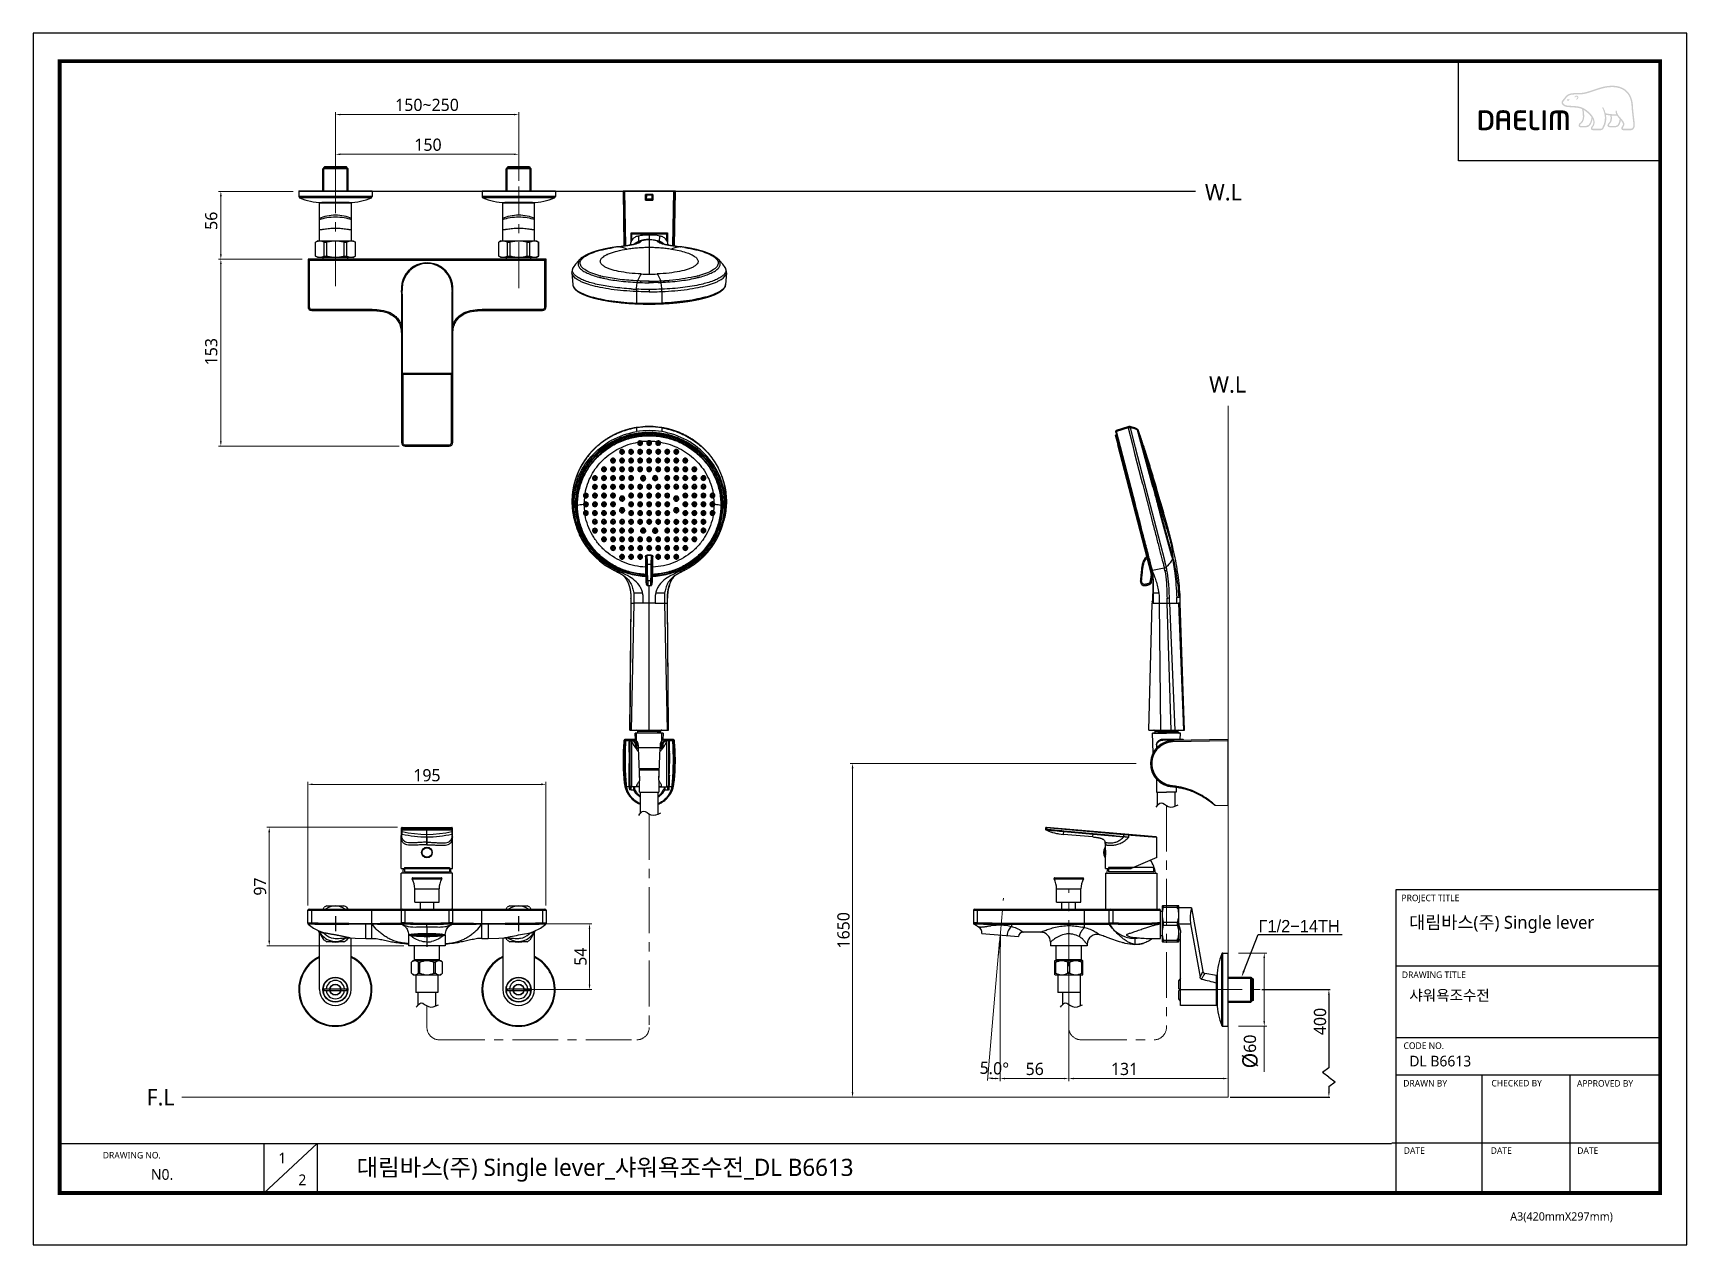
# Model space of a CAD drawing. Extents: x 1777 to 3131, y 3495 to 4487.
import ezdxf
from ezdxf import colors
from ezdxf.entities.mleader import LeaderData, LeaderLine
from ezdxf.math import Vec2, Vec3

# ---------------------------------------------------------------- set-up
doc = ezdxf.new("R2010")
doc.units = 0
doc.header["$LTSCALE"] = 30
doc.header["$MEASUREMENT"] = 0
doc.header["$PDMODE"] = 3
doc.header["$PDSIZE"] = -10
doc.linetypes.add('CENTER', pattern=[2, 1.25, -0.25, 0.25, -0.25])
doc.layers.get('0').update_dxf_attribs({"linetype": 'CONTINUOUS'})
doc.layers.get('DEFPOINTS').update_dxf_attribs({"linetype": 'CONTINUOUS'})
for name, color, linetype in [('02___PRT_ALL_AXES', 7, 'CONTINUOUS'), ('333_DXF_CONTINUOUS_LINE', 7, 'CONTINUOUS'), ('5NMSW005_DXF_CONTINUOUS_LINE', 7, 'CONTINUOUS'), ('80D23247_DXF_CONTINUOUS_LINE', 7, 'CONTINUOUS'), ('80D99WK0-R2_DXF_CONTINUOUS_LINE', 7, 'CONTINUOUS'), ('80D99WK0-R4_DXF_CONTINUOUS_LINE', 7, 'CONTINUOUS'), ('80D99WK0-R7_DXF_CONTINUOUS_LINE', 7, 'CONTINUOUS'), ('80M24123JD01DXF_CONTINUOUS_LINE', 7, 'CONTINUOUS'), ('80N81050_DXF_CONTINUOUS_LINE', 7, 'CONTINUOUS'), ('80P35VVD2_DXF_CONTINUOUS_LINE', 7, 'CONTINUOUS'), ('80Q7D005_DXF_CONTINUOUS_LINE', 7, 'CONTINUOUS'), ('80T238080_DXF_AXIS', 7, 'CONTINUOUS'), ('80T238080_DXF_CONTINUOUS_LINE', 7, 'CONTINUOUS'), ('81Q65000_DXF_CONTINUOUS_LINE', 7, 'CONTINUOUS'), ('81T23343_DXF_CONTINUOUS_LINE', 7, 'CONTINUOUS'), ('82Q12000_DXF_CONTINUOUS_LINE', 7, 'CONTINUOUS'), ('83Q65000_DXF_CONTINUOUS_LINE', 7, 'CONTINUOUS'), ('8JTSW007_DXF_CONTINUOUS_LINE', 7, 'CONTINUOUS'), ('8ZG168060_DXF_CONTINUOUS_LINE', 7, 'CONTINUOUS'), ('BODY', 7, 'CONTINUOUS'), ('F3A55-R01_DXF_CONTINUOUS_LINE', 7, 'CONTINUOUS'), ('F3A55-R02_DXF_CONTINUOUS_LINE', 7, 'CONTINUOUS'), ('F3A55-R05_DXF_CONTINUOUS_LINE', 7, 'CONTINUOUS'), ('F3A55-R06_DXF_CONTINUOUS_LINE', 7, 'CONTINUOUS'), ('HB1153CRDJ1-DXF_CONTINUOUS_LINE', 7, 'CONTINUOUS'), ('J51311_DXF_CONTINUOUS_LINE', 7, 'CONTINUOUS'), ('VVD238080-BADXF_CONTINUOUS_LINE', 7, 'CONTINUOUS')]:
    doc.layers.add(name, color=color, linetype=linetype)
doc.layers.add('치수선', color=7, linetype='CONTINUOUS', lineweight=20)
doc.styles.add('Daelim Dimension', font='NanumGothic.ttf')
doc.styles.get("Standard").update_dxf_attribs({"font": 'SYMBOL'})
doc.dimstyles.new('DEFAULT', dxfattribs={"dimscale": 2, "dimtxt": 2, "dimasz": 2, "dimexe": 0, "dimexo": 2, "dimgap": 1, "dimtad": 1, "dimdec": 1, "dimzin": 9, "dimdsep": 46, "dimtxsty": 'Daelim Dimension', "dimcen": 0.5, "dimclrd": 252, "dimclre": 252, "dimclrt": 3, "dimadec": 1, "dimazin": 0, "dimtfac": 1, "dimtdec": 1, "dimtix": 1, "dimtmove": 0, "dimatfit": 3, "dimfxl": 0, "dimtolj": 1, "dimtzin": 1, "dimlwd": 9, "dimlwe": 9, "dimarcsym": 0})

msp = doc.modelspace()

# ---------------------------------------------------------------- texts
at = {"color": 5, "ltscale": 40, "style": 'Daelim Dimension'}
for s, height, p in [('PROJECT TITLE', 5.3435, (2897.1, 3776.23)), ('DRAWING TITLE', 5.3435, (2897.45, 3713.34)), ('CODE NO.', 5.344, (2898.79, 3655.26)), ('DRAWN BY', 5.344, (2898.58, 3624.46)), ('CHECKED BY', 5.344, (2970.77, 3624.55)), ('APPROVED BY', 5.3435, (3040.79, 3624.38)), ('DRAWING NO.', 5.3435, (1833.84, 3565.6)), ('DATE', 5.344, (2898.99, 3569.38)), ('DATE', 5.344, (2970.21, 3569.38)), ('DATE', 5.344, (3041.04, 3569.38)), ('A3(420mmX297mm)', 6.7441, (2986.18, 3514.8))]:
    msp.add_text(s, height=height, dxfattribs=at).set_placement(p)
at = {"attachment_point": 1, "style": 'Daelim Dimension'}
for s, insert, char_height, width in [('대림바스(주) Single lever', (2903.46, 3764.16), 10.4749, 168.3551), ('샤워욕조수전{\\fGulimChe|b0|i0|c129|p49; }', (2903.55, 3703.53), 8.7446, 147.1623), ('DL B6613', (2903.55, 3649.68), 8.745, 147.1623), ('1', (1977.54, 3570.29), 8.74, 12.204), ('N0. ', (1873.29, 3556.86), 8.745, 54.8578), ('2', (1993.95, 3552.47), 8.74, 12.204)]:
    msp.add_mtext(s, dxfattribs=dict(at, insert=insert, char_height=char_height, width=width))
at = {"color": 7, "ltscale": 0.5, "insert": (2830.48, 3677.73), "char_height": 10, "attachment_point": 5, "rotation": 90, "style": 'Daelim Dimension'}
msp.add_mtext('\\A1;400', dxfattribs=at)
at = {"color": 2, "insert": (2041.63, 3565.36), "char_height": 14.0538, "width": 622.1015, "attachment_point": 1, "style": 'Daelim Dimension'}
msp.add_mtext('대림바스(주) Single lever_샤워욕조수전_DL B6613', dxfattribs=at)
at = {"layer": '치수선', "char_height": 13.5, "attachment_point": 3, "style": 'Daelim Dimension'}
for s, insert in [('W.L', (2766.43, 4363.51)), ('W.L', (2769.88, 4206.06)), ('F.L', (1892.67, 3622.56))]:
    msp.add_mtext_dynamic_manual_height_columns(s, width=20.8931, gutter_width=15, heights=[0], dxfattribs=dict(at, insert=insert))

# ---------------------------------------------------------------- blocks, each defined once
blk = doc.blocks.new('*D49')
at = {"color": 5, "lineweight": 9, "ltscale": 0.5}
for p, q in [((2568.1, 3743.8), (2558.1, 3629.5)), ((2568.5, 3743.8), (2568.5, 3629))]:
    blk.add_line(p, q, dxfattribs=at)
blk.add_arc((2568.5, 3748.5), 117.5, 266.951, 268.049, dxfattribs=at)
at = {"color": 5, "ltscale": 0.5}
for points in [[(2562.3, 3630.5), (2562.3, 3631.9), (2558.3, 3631.5)], [(2564.6, 3631.8), (2564.5, 3630.4), (2568.5, 3631)]]:
    blk.add_solid(points, dxfattribs=at)
at = {"layer": 'DEFPOINTS', "color": 0, "ltscale": 0.5}
for p in [(2568.5, 3748.5), (2568.5, 3748.5), (2568.5, 3747.8), (2568.5, 3747.8), (2561.7, 3631.2)]:
    blk.add_point(p, dxfattribs=at)
at = {"color": 7, "ltscale": 0.5, "insert": (2564, 3644.5), "char_height": 10, "attachment_point": 2, "rotation": 357.5, "style": 'Daelim Dimension'}
blk.add_mtext('\\A1;5.0°', dxfattribs=at)
blk = doc.blocks.new('*D50')
at = {"color": 5, "lineweight": 9, "ltscale": 0.5}
for p, q in [((2568.5, 3743.8), (2568.5, 3629)), ((2624.7, 3718.4), (2624.7, 3629)), ((2620.7, 3631), (2572.5, 3631))]:
    blk.add_line(p, q, dxfattribs=at)
at = {"color": 5, "ltscale": 0.5}
for points in [[(2572.5, 3631.7), (2572.5, 3630.4), (2568.5, 3631)], [(2620.7, 3631.7), (2620.7, 3630.4), (2624.7, 3631)]]:
    blk.add_solid(points, dxfattribs=at)
at = {"layer": 'DEFPOINTS', "color": 0, "ltscale": 0.5}
for p in [(2568.5, 3747.8), (2624.7, 3722.4), (2568.5, 3631)]:
    blk.add_point(p, dxfattribs=at)
at = {"color": 7, "ltscale": 0.5, "insert": (2604.3, 3643.9), "char_height": 10, "width": 58.056, "attachment_point": 3, "style": 'Daelim Dimension'}
blk.add_mtext('\\A1;56', dxfattribs=at)
blk = doc.blocks.new('*D51')
at = {"color": 5, "lineweight": 9, "ltscale": 0.5}
for p, q in [((2624.7, 3718.4), (2624.7, 3629)), ((2755.3, 3669.1), (2755.3, 3629)), ((2628.7, 3631), (2751.3, 3631))]:
    blk.add_line(p, q, dxfattribs=at)
at = {"color": 5, "ltscale": 0.5}
for points in [[(2628.7, 3631.7), (2628.7, 3630.4), (2624.7, 3631)], [(2751.3, 3631.7), (2751.3, 3630.4), (2755.3, 3631)]]:
    blk.add_solid(points, dxfattribs=at)
at = {"layer": 'DEFPOINTS', "color": 0, "ltscale": 0.5}
for p in [(2624.7, 3722.4), (2755.3, 3673.1), (2755.3, 3631)]:
    blk.add_point(p, dxfattribs=at)
at = {"color": 7, "ltscale": 0.5, "insert": (2670.4, 3643.9), "char_height": 10, "width": 87.083, "attachment_point": 2, "style": 'Daelim Dimension'}
blk.add_mtext('\\A1;131', dxfattribs=at)
blk = doc.blocks.new('*D54')
at = {"color": 5, "lineweight": 9, "ltscale": 0.5}
for p, q in [((2024.3, 4344.5), (2024.3, 4422.3)), ((2028.3, 4420.3), (2170.4, 4420.3)), ((2174.4, 4366.1), (2174.4, 4422.3))]:
    blk.add_line(p, q, dxfattribs=at)
at = {"color": 5, "ltscale": 0.5}
for points in [[(2028.3, 4420.9), (2028.3, 4419.6), (2024.3, 4420.3)], [(2170.4, 4420.9), (2170.4, 4419.6), (2174.4, 4420.3)]]:
    blk.add_solid(points, dxfattribs=at)
at = {"layer": 'DEFPOINTS', "color": 0, "ltscale": 0.5}
for p in [(2174.4, 4420.3), (2174.4, 4362.1), (2024.3, 4340.5)]:
    blk.add_point(p, dxfattribs=at)
at = {"color": 7, "ltscale": 0.5, "insert": (2099.3, 4433.2), "char_height": 10, "width": 191.528, "attachment_point": 2, "style": 'Daelim Dimension'}
blk.add_mtext('\\A1;150~250', dxfattribs=at)
blk = doc.blocks.new('*D55')
at = {"color": 5, "lineweight": 9, "ltscale": 0.5}
for p, q in [((2024.3, 4344.5), (2024.3, 4389.7)), ((2028.3, 4387.7), (2170.4, 4387.7)), ((2174.4, 4366.1), (2174.4, 4389.7))]:
    blk.add_line(p, q, dxfattribs=at)
at = {"color": 5, "ltscale": 0.5}
for points in [[(2028.3, 4388.4), (2028.3, 4387.1), (2024.3, 4387.7)], [(2170.4, 4388.4), (2170.4, 4387.1), (2174.4, 4387.7)]]:
    blk.add_solid(points, dxfattribs=at)
at = {"layer": 'DEFPOINTS', "color": 0, "ltscale": 0.5}
for p in [(2174.4, 4387.7), (2174.4, 4362.1), (2024.3, 4340.5)]:
    blk.add_point(p, dxfattribs=at)
at = {"color": 7, "ltscale": 0.5, "insert": (2100.1, 4400.6), "char_height": 10, "width": 87.083, "attachment_point": 2, "style": 'Daelim Dimension'}
blk.add_mtext('\\A1;150', dxfattribs=at)
blk = doc.blocks.new('*D56')
at = {"color": 5, "lineweight": 9, "ltscale": 0.5}
for p, q in [((1989.6, 4357.4), (1928.5, 4357.4)), ((1930.5, 4353.4), (1930.5, 4305.8)), ((1997.1, 4301.8), (1928.5, 4301.8))]:
    blk.add_line(p, q, dxfattribs=at)
at = {"color": 5, "ltscale": 0.5}
for points in [[(1929.8, 4353.4), (1931.2, 4353.4), (1930.5, 4357.4)], [(1929.8, 4305.8), (1931.2, 4305.8), (1930.5, 4301.8)]]:
    blk.add_solid(points, dxfattribs=at)
at = {"layer": 'DEFPOINTS', "color": 0, "ltscale": 0.5}
for p in [(1993.6, 4357.4), (1930.5, 4301.8), (2001.1, 4301.8)]:
    blk.add_point(p, dxfattribs=at)
at = {"color": 7, "ltscale": 0.5, "insert": (1917.6, 4333.3), "char_height": 10, "width": 58.056, "attachment_point": 2, "rotation": 90, "style": 'Daelim Dimension'}
blk.add_mtext('\\A1;56', dxfattribs=at)
blk = doc.blocks.new('*D57')
at = {"color": 5, "lineweight": 9, "ltscale": 0.5}
for p, q in [((1997.1, 4301.8), (1928.5, 4301.8)), ((1930.5, 4297.8), (1930.5, 4152.8)), ((2076.6, 4148.8), (1928.5, 4148.8))]:
    blk.add_line(p, q, dxfattribs=at)
at = {"color": 5, "ltscale": 0.5}
for points in [[(1929.8, 4297.8), (1931.2, 4297.8), (1930.5, 4301.8)], [(1929.8, 4152.8), (1931.2, 4152.8), (1930.5, 4148.8)]]:
    blk.add_solid(points, dxfattribs=at)
at = {"layer": 'DEFPOINTS', "color": 0, "ltscale": 0.5}
for p in [(2001.1, 4301.8), (1930.5, 4148.8), (2080.6, 4148.8)]:
    blk.add_point(p, dxfattribs=at)
at = {"color": 7, "ltscale": 0.5, "insert": (1917.6, 4226.1), "char_height": 10, "width": 87.083, "attachment_point": 2, "rotation": 90, "style": 'Daelim Dimension'}
blk.add_mtext('\\A1;153', dxfattribs=at)
blk = doc.blocks.new('*D70')
at = {"color": 5, "lineweight": 9, "ltscale": 0.5}
for p, q in [((2679.8, 3888.9), (2445.7, 3888.9)), ((2447.7, 3619.8), (2447.7, 3884.9)), ((2562, 3615.8), (2445.7, 3615.8))]:
    blk.add_line(p, q, dxfattribs=at)
at = {"color": 5, "ltscale": 0.5}
for points in [[(2447, 3884.9), (2448.4, 3884.9), (2447.7, 3888.9)], [(2447, 3619.8), (2448.4, 3619.8), (2447.7, 3615.8)]]:
    blk.add_solid(points, dxfattribs=at)
at = {"layer": 'DEFPOINTS', "color": 0, "ltscale": 0.5}
for p in [(2447.7, 3888.9), (2683.8, 3888.9, 0), (2566, 3615.8)]:
    blk.add_point(p, dxfattribs=at)
at = {"color": 7, "ltscale": 0.5, "insert": (2440.3, 3752.4), "char_height": 10, "attachment_point": 5, "rotation": 90, "style": 'Daelim Dimension'}
blk.add_mtext('\\A1;1650', dxfattribs=at)
blk = doc.blocks.new('*D74')
at = {"color": 5, "lineweight": 9, "ltscale": 0.5}
for p, q in [((2763.7, 3733.8), (2786.8, 3733.8)), ((2784.8, 3729.8), (2784.8, 3677.8)), ((2763.7, 3673.8), (2786.8, 3673.8)), ((2784.8, 3673.8), (2784.8, 3636.6))]:
    blk.add_line(p, q, dxfattribs=at)
at = {"color": 5, "ltscale": 0.5}
for points in [[(2784.1, 3729.8), (2785.4, 3729.8), (2784.8, 3733.8)], [(2784.1, 3677.8), (2785.4, 3677.8), (2784.8, 3673.8)]]:
    blk.add_solid(points, dxfattribs=at)
at = {"layer": 'DEFPOINTS', "color": 0, "ltscale": 0.5}
for p in [(2759.7, 3733.8), (2759.7, 3673.8), (2784.8, 3673.8)]:
    blk.add_point(p, dxfattribs=at)
at = {"color": 7, "ltscale": 0.5, "insert": (2766.8, 3653.2), "char_height": 10, "attachment_point": 2, "rotation": 90, "style": 'Daelim Dimension'}
blk.add_mtext('\\A1;{\\H1.25x;\\C256;Ø}60', dxfattribs=at)
blk = doc.blocks.new('*D77')
at = {"color": 5, "lineweight": 9, "ltscale": 0.5}
for p, q in [((2001.7, 3772.8), (2001.7, 3873.9)), ((2196.7, 3772.8), (2196.7, 3873.9)), ((2005.7, 3871.9), (2192.7, 3871.9))]:
    blk.add_line(p, q, dxfattribs=at)
at = {"color": 5, "ltscale": 0.5}
for points in [[(2005.7, 3872.6), (2005.7, 3871.2), (2001.7, 3871.9)], [(2192.7, 3872.6), (2192.7, 3871.2), (2196.7, 3871.9)]]:
    blk.add_solid(points, dxfattribs=at)
at = {"layer": 'DEFPOINTS', "color": 0, "ltscale": 0.5}
for p in [(2196.7, 3871.9), (2001.7, 3768.8), (2196.7, 3768.8)]:
    blk.add_point(p, dxfattribs=at)
at = {"color": 7, "ltscale": 0.5, "insert": (2099.2, 3879.3), "char_height": 10, "attachment_point": 5, "style": 'Daelim Dimension'}
blk.add_mtext('\\A1;195', dxfattribs=at)
blk = doc.blocks.new('*D78')
at = {"color": 5, "lineweight": 9, "ltscale": 0.5}
for p, q in [((2075, 3836.7), (1968.1, 3836.7)), ((1970.1, 3832.7), (1970.1, 3743.8)), ((2080.2, 3739.8), (1968.1, 3739.8))]:
    blk.add_line(p, q, dxfattribs=at)
at = {"color": 5, "ltscale": 0.5}
for points in [[(1969.4, 3832.7), (1970.8, 3832.7), (1970.1, 3836.7)], [(1969.4, 3743.8), (1970.8, 3743.8), (1970.1, 3739.8)]]:
    blk.add_solid(points, dxfattribs=at)
at = {"layer": 'DEFPOINTS', "color": 0, "ltscale": 0.5}
for p in [(2079, 3836.7), (1970.1, 3739.8), (2084.2, 3739.8)]:
    blk.add_point(p, dxfattribs=at)
at = {"color": 7, "ltscale": 0.5, "insert": (1962.6, 3788.2), "char_height": 10, "attachment_point": 5, "rotation": 90, "style": 'Daelim Dimension'}
blk.add_mtext('\\A1;97', dxfattribs=at)
blk = doc.blocks.new('*D80')
at = {"color": 5, "lineweight": 9, "ltscale": 0.5}
for p, q in [((2178.2, 3757.8), (2234.3, 3757.8)), ((2232.3, 3753.8), (2232.3, 3707.8)), ((2178.2, 3703.8), (2234.3, 3703.8))]:
    blk.add_line(p, q, dxfattribs=at)
at = {"color": 5, "ltscale": 0.5}
for points in [[(2231.7, 3753.8), (2233, 3753.8), (2232.3, 3757.8)], [(2231.7, 3707.8), (2233, 3707.8), (2232.3, 3703.8)]]:
    blk.add_solid(points, dxfattribs=at)
at = {"layer": 'DEFPOINTS', "color": 0, "ltscale": 0.5}
for p in [(2174.2, 3757.8), (2174.2, 3703.8), (2232.3, 3703.8)]:
    blk.add_point(p, dxfattribs=at)
at = {"color": 7, "ltscale": 0.5, "insert": (2225, 3730.8), "char_height": 10, "attachment_point": 5, "rotation": 90, "style": 'Daelim Dimension'}
blk.add_mtext('\\A1;54', dxfattribs=at)

# ---------------------------------------------------------------- dimensions: what is measured, and where the dimension line sits
at = {"color": 5, "ltscale": 0.5}
dim = msp.add_linear_dim(base=(2174.36, 4420.28), p1=(2024.27, 4340.51), p2=(2174.36, 4362.15), text='<>~250', dimstyle='DEFAULT', override={"dimtxt": 5, "dimexe": 1, "dimdec": 0, "dimclrd": 5, "dimclre": 5, "dimclrt": 7}, dxfattribs=at)
dim.commit()
dim.dimension.update_dxf_attribs({"geometry": '*D54', "text_midpoint": (2099.31, 4420.28), "dimtype": 160})
for base, p1, p2, picture, middle in [((2174.36, 4387.72), (2024.27, 4340.51), (2174.36, 4362.15), '*D55', (2100.08, 4387.72)), ((2755.33, 3631.03), (2624.73, 3722.4), (2755.33, 3673.07), '*D51', (2670.35, 3631.03))]:
    dim = msp.add_linear_dim(base=base, p1=p1, p2=p2, dimstyle='DEFAULT', override={"dimtxt": 5, "dimexe": 1, "dimdec": 0, "dimclrd": 5, "dimclre": 5, "dimclrt": 7}, dxfattribs=at)
    dim.commit()
    dim.dimension.update_dxf_attribs({"geometry": picture, "text_midpoint": middle, "dimtype": 160})
for base, p1, p2, angle, picture, middle in [((1930.49, 4301.81), (1993.62, 4357.41), (2001.12, 4301.81), 270, '*D56', (1930.49, 4333.26)), ((1930.49, 4148.81), (2001.12, 4301.81), (2080.62, 4148.81), 270, '*D57', (1930.49, 4226.11)), ((2568.55, 3631.03), (2624.73, 3722.4), (2568.55, 3747.78), 180, '*D50', (2575.3, 3631.03))]:
    dim = msp.add_linear_dim(base=base, p1=p1, p2=p2, angle=angle, dimstyle='DEFAULT', override={"dimtxt": 5, "dimexe": 1, "dimdec": 0, "dimclrd": 5, "dimclre": 5, "dimclrt": 7}, dxfattribs=at)
    dim.commit()
    dim.dimension.update_dxf_attribs({"geometry": picture, "text_midpoint": middle, "dimtype": 160})
dim = msp.add_linear_dim(base=(2447.7, 3888.89), p1=(2565.96, 3615.83), p2=(2683.78, 3888.89, 0), angle=90, text='1650', dimstyle='DEFAULT', override={"dimtxt": 5, "dimexe": 1, "dimdec": 0, "dimclrd": 5, "dimclre": 5, "dimclrt": 7}, dxfattribs=at)
dim.commit()
dim.dimension.update_dxf_attribs({"geometry": '*D70', "text_midpoint": (2440.26, 3752.36)})
dim = msp.add_linear_dim(base=(2196.75, 3871.9), p1=(2001.75, 3768.8), p2=(2196.75, 3768.8), dimstyle='DEFAULT', override={"dimtxt": 5, "dimexe": 1, "dimdec": 0, "dimclrd": 5, "dimclre": 5, "dimclrt": 7}, dxfattribs=at)
dim.commit()
dim.dimension.update_dxf_attribs({"geometry": '*D77', "text_midpoint": (2099.25, 3879.34)})
for base, p1, p2, picture, middle in [((1970.09, 3739.8), (2079, 3836.68), (2084.25, 3739.8), '*D78', (1962.64, 3788.24)), ((2232.34, 3703.8), (2174.25, 3757.8), (2174.25, 3703.8), '*D80', (2224.95, 3730.8))]:
    dim = msp.add_linear_dim(base=base, p1=p1, p2=p2, angle=90, dimstyle='DEFAULT', override={"dimtxt": 5, "dimexe": 1, "dimdec": 0, "dimclrd": 5, "dimclre": 5, "dimclrt": 7}, dxfattribs=at)
    dim.commit()
    dim.dimension.update_dxf_attribs({"geometry": picture, "text_midpoint": middle})
dim = msp.add_angular_dim_2l(base=(2561.716, 3631.2345), line1=((2568.5471, 3748.5174), (2568.4828, 3747.7814)), line2=((2568.5467, 3748.5174), (2568.5467, 3747.7786)), dimstyle='DEFAULT', override={"dimtxt": 5, "dimexe": 1, "dimdec": 0, "dimclrd": 5, "dimclre": 5, "dimclrt": 7}, dxfattribs=at)
dim.commit()
dim.dimension.update_dxf_attribs({"geometry": '*D49', "text_midpoint": (2563.7577, 3638.8269)})
dim = msp.add_linear_dim(base=(2784.78, 3673.8), p1=(2759.73, 3733.8), p2=(2759.73, 3673.8), angle=270, text='{\\H1.25x;\\C256;Ø}<>', dimstyle='DEFAULT', override={"dimtxt": 5, "dimexe": 1, "dimclrd": 5, "dimclre": 5, "dimclrt": 7}, dxfattribs=at)
dim.commit()
dim.dimension.update_dxf_attribs({"geometry": '*D74', "text_midpoint": (2784.78, 3653.18), "dimtype": 160})

# ---------------------------------------------------------------- hatches: boundary and pattern name
h = msp.add_hatch(color=5)
edge = h.paths.add_edge_path()
edge.add_spline(control_points=[(3082.48, 4438.84), (3077.62, 4444.29), (3070.05, 4444.35), (3064.54, 4443.44)], knot_values=[4, 4, 4, 4, 5, 5, 5, 5], degree=3, periodic=0)
edge.add_spline(control_points=[(3064.54, 4443.44), (3061.19, 4442.89), (3057.94, 4441.78), (3054.81, 4440.72)], knot_values=[5, 5, 5, 5, 6, 6, 6, 6], degree=3, periodic=0)
edge.add_spline(control_points=[(3054.81, 4440.72), (3052.21, 4439.82), (3049.5, 4438.9), (3046.79, 4438.31)], knot_values=[6, 6, 6, 6, 7, 7, 7, 7], degree=3, periodic=0)
edge.add_spline(control_points=[(3046.79, 4438.31), (3044.91, 4437.91), (3042.54, 4437.9), (3040.46, 4437.89)], knot_values=[7, 7, 7, 7, 8, 8, 8, 8], degree=3, periodic=0)
edge.add_spline(control_points=[(3040.46, 4437.89), (3040.46, 4437.89), (3038.47, 4437.86), (3038.47, 4437.86)], knot_values=[8.00001, 8.00001, 8.00001, 8.00001, 9, 9, 9, 9], degree=3, periodic=0)
edge.add_spline(control_points=[(3038.47, 4437.86), (3034.55, 4437.76), (3031.87, 4436.41), (3030.53, 4433.83)], knot_values=[9, 9, 9, 9, 10, 10, 10, 10], degree=3, periodic=0)
edge.add_spline(control_points=[(3030.53, 4433.83), (3030.53, 4433.83), (3030.47, 4433.72), (3030.47, 4433.72)], knot_values=[10.00001, 10.00001, 10.00001, 10.00001, 11, 11, 11, 11], degree=3, periodic=0)
edge.add_spline(control_points=[(3030.47, 4433.72), (3030.25, 4433.35), (3029.96, 4433.02), (3029.62, 4432.7)], knot_values=[11, 11, 11, 11, 12, 12, 12, 12], degree=3, periodic=0)
edge.add_spline(control_points=[(3029.62, 4432.7), (3029.26, 4432.35), (3028.89, 4431.99), (3028.64, 4431.52)], knot_values=[12, 12, 12, 12, 13, 13, 13, 13], degree=3, periodic=0)
edge.add_spline(control_points=[(3028.64, 4431.52), (3028.13, 4430.64), (3028.08, 4429.75), (3028.51, 4428.93)], knot_values=[13, 13, 13, 13, 14, 14, 14, 14], degree=3, periodic=0)
edge.add_spline(control_points=[(3028.51, 4428.93), (3029.35, 4427.36), (3031.72, 4426.52), (3033.13, 4426.41), (3033.13, 4426.41), (3035.24, 4426.28), (3035.24, 4426.28)], knot_values=[14, 14, 14, 14, 15, 15, 15, 16, 16, 16, 16], degree=3, periodic=0)
edge.add_spline(control_points=[(3035.24, 4426.28), (3037.48, 4426.15), (3040.27, 4425.99), (3041.92, 4425.69)], knot_values=[16, 16, 16, 16, 17, 17, 17, 17], degree=3, periodic=0)
edge.add_spline(control_points=[(3041.92, 4425.69), (3042.97, 4425.51), (3043.98, 4425.18), (3044.92, 4424.75)], knot_values=[17, 17, 17, 17, 18, 18, 18, 18], degree=3, periodic=0)
edge.add_spline(control_points=[(3044.92, 4424.75), (3044.97, 4424.65), (3045.81, 4421.59), (3045.63, 4418.21)], knot_values=[18, 18, 18, 18, 19, 19, 19, 19], degree=3, periodic=0)
edge.add_spline(control_points=[(3045.63, 4418.21), (3045.49, 4415.14), (3044.12, 4414.07), (3043.16, 4413.28)], knot_values=[19, 19, 19, 19, 20, 20, 20, 20], degree=3, periodic=0)
edge.add_spline(control_points=[(3043.16, 4413.28), (3043.15, 4413.27), (3042.2, 4412.54), (3042.14, 4411.62)], knot_values=[20, 20, 20, 20, 21, 21, 21, 21], degree=3, periodic=0)
edge.add_spline(control_points=[(3042.14, 4411.62), (3042.09, 4411.13), (3042.22, 4410.68), (3042.52, 4410.38)], knot_values=[21, 21, 21, 21, 22, 22, 22, 22], degree=3, periodic=0)
edge.add_spline(control_points=[(3042.52, 4410.38), (3042.85, 4410.02), (3043.33, 4409.85), (3043.96, 4409.85), (3043.96, 4409.85), (3048.21, 4409.85), (3048.21, 4409.85)], knot_values=[22, 22, 22, 22, 23, 23, 23, 24, 24, 24, 24], degree=3, periodic=0)
edge.add_spline(control_points=[(3048.21, 4409.85), (3051.7, 4409.85), (3053.17, 4413.92), (3053.54, 4416.76)], knot_values=[24, 24, 24, 24, 25, 25, 25, 25], degree=3, periodic=0)
edge.add_spline(control_points=[(3053.54, 4416.76), (3054.57, 4414.73), (3054.55, 4412.43), (3053.24, 4410.97)], knot_values=[25, 25, 25, 25, 26, 26, 26, 26], degree=3, periodic=0)
edge.add_spline(control_points=[(3053.24, 4410.97), (3053.24, 4410.97), (3052.1, 4409.92), (3052.23, 4408.91)], knot_values=[26.00001, 26.00001, 26.00001, 26.00001, 27, 27, 27, 27], degree=3, periodic=0)
edge.add_spline(control_points=[(3052.23, 4408.91), (3052.34, 4407.85), (3053.22, 4407.43), (3053.94, 4407.43), (3053.94, 4407.43), (3059.99, 4407.43), (3059.99, 4407.43)], knot_values=[27, 27, 27, 27, 28, 28, 28, 29, 29, 29, 29], degree=3, periodic=0)
edge.add_spline(control_points=[(3059.99, 4407.43), (3061.06, 4407.43), (3061.91, 4407.91), (3062.48, 4408.84)], knot_values=[29, 29, 29, 29, 30, 30, 30, 30], degree=3, periodic=0)
edge.add_spline(control_points=[(3062.48, 4408.84), (3064.95, 4412.91), (3065.08, 4416.93), (3064.54, 4420.05)], knot_values=[30, 30, 30, 30, 31, 31, 31, 31], degree=3, periodic=0)
edge.add_spline(control_points=[(3064.54, 4420.05), (3065.27, 4419.9), (3066.51, 4419.67), (3068.02, 4419.51)], knot_values=[31, 31, 31, 31, 32, 32, 32, 32], degree=3, periodic=0)
edge.add_spline(control_points=[(3068.02, 4419.51), (3068.11, 4419.08), (3068.28, 4418.13), (3068.28, 4418.13)], knot_values=[32, 32, 32, 32, 33, 33, 33, 33], degree=3, periodic=0)
edge.add_spline(control_points=[(3068.28, 4418.13), (3068.31, 4417.77), (3068.31, 4417.45), (3068.31, 4417.14)], knot_values=[33, 33, 33, 33, 34, 34, 34, 34], degree=3, periodic=0)
edge.add_spline(control_points=[(3068.31, 4417.14), (3068.31, 4414.79), (3067.27, 4413.78), (3066.69, 4413.2)], knot_values=[34, 34, 34, 34, 35, 35, 35, 35], degree=3, periodic=0)
edge.add_spline(control_points=[(3066.69, 4413.2), (3066.67, 4413.2), (3065.88, 4412.39), (3065.78, 4411.71)], knot_values=[35, 35, 35, 35, 36, 36, 36, 36], degree=3, periodic=0)
edge.add_spline(control_points=[(3065.78, 4411.71), (3065.78, 4411.71), (3065.62, 4411.01), (3066.22, 4410.39)], knot_values=[36.00001, 36.00001, 36.00001, 36.00001, 37, 37, 37, 37], degree=3, periodic=0)
edge.add_spline(control_points=[(3066.22, 4410.39), (3066.56, 4410.04), (3067.1, 4409.85), (3067.81, 4409.85), (3067.81, 4409.85), (3072.51, 4409.85), (3072.51, 4409.85)], knot_values=[37, 37, 37, 37, 38, 38, 38, 39, 39, 39, 39], degree=3, periodic=0)
edge.add_spline(control_points=[(3072.51, 4409.85), (3075.52, 4409.85), (3076.44, 4413.57), (3076.74, 4415.48)], knot_values=[39, 39, 39, 39, 40, 40, 40, 40], degree=3, periodic=0)
edge.add_spline(control_points=[(3076.74, 4415.48), (3077.28, 4414.8), (3077.89, 4413.99), (3078.25, 4413.2)], knot_values=[40, 40, 40, 40, 41, 41, 41, 41], degree=3, periodic=0)
edge.add_spline(control_points=[(3078.25, 4413.2), (3078.5, 4412.68), (3078.54, 4412.09), (3078.35, 4411.53)], knot_values=[41, 41, 41, 41, 42, 42, 42, 42], degree=3, periodic=0)
edge.add_spline(control_points=[(3078.35, 4411.53), (3078.05, 4410.54), (3076.78, 4409.82), (3077.04, 4408.63)], knot_values=[42, 42, 42, 42, 43, 43, 43, 43], degree=3, periodic=0)
edge.add_spline(control_points=[(3077.04, 4408.63), (3077.26, 4407.7), (3078.03, 4407.43), (3078.83, 4407.43), (3078.83, 4407.43), (3084.86, 4407.43), (3084.86, 4407.43)], knot_values=[43, 43, 43, 43, 44, 44, 44, 45, 45, 45, 45], degree=3, periodic=0)
edge.add_spline(control_points=[(3084.86, 4407.43), (3084.91, 4407.43), (3086.12, 4407.41), (3087.09, 4408.44)], knot_values=[45, 45, 45, 45, 46, 46, 46, 46], degree=3, periodic=0)
edge.add_spline(control_points=[(3087.09, 4408.44), (3087.99, 4409.42), (3088.34, 4410.87), (3088.13, 4412.89)], knot_values=[46, 46, 46, 46, 47, 47, 47, 47], degree=3, periodic=0)
edge.add_spline(control_points=[(3088.13, 4412.89), (3088.13, 4412.89), (3087.22, 4420.78), (3087.22, 4420.78)], knot_values=[0, 0, 0, 0, 1, 1, 1, 1], degree=3, periodic=0)
edge.add_spline(control_points=[(3087.22, 4420.78), (3086.89, 4423.07), (3086.84, 4424.3), (3086.78, 4425.52), (3086.78, 4425.52), (3086.56, 4428.63), (3086.56, 4428.63)], knot_values=[1, 1, 1, 1, 2, 2, 2, 3, 3, 3, 3], degree=3, periodic=0)
edge.add_spline(control_points=[(3086.56, 4428.63), (3086.1, 4432.89), (3084.72, 4436.32), (3082.48, 4438.84)], knot_values=[3, 3, 3, 3, 4, 4, 4, 4], degree=3, periodic=0)
edge = h.paths.add_edge_path(flags=16)
edge.add_spline(control_points=[(3047.04, 4437.18), (3049.82, 4437.78), (3052.56, 4438.72), (3055.19, 4439.62)], knot_values=[31, 31, 31, 31, 32, 32, 32, 32], degree=3, periodic=0)
edge.add_spline(control_points=[(3055.19, 4439.62), (3058.27, 4440.68), (3061.47, 4441.76), (3064.74, 4442.31)], knot_values=[32, 32, 32, 32, 33, 33, 33, 33], degree=3, periodic=0)
edge.add_spline(control_points=[(3064.74, 4442.31), (3069.95, 4443.17), (3077.11, 4443.12), (3081.6, 4438.08)], knot_values=[33, 33, 33, 33, 34, 34, 34, 34], degree=3, periodic=0)
edge.add_spline(control_points=[(3081.6, 4438.08), (3083.68, 4435.74), (3084.97, 4432.52), (3085.4, 4428.51), (3085.4, 4428.51), (3085.62, 4425.47), (3085.62, 4425.47)], knot_values=[34, 34, 34, 34, 35, 35, 35, 36, 36, 36, 36], degree=3, periodic=0)
edge.add_spline(control_points=[(3085.62, 4425.47), (3085.68, 4424.23), (3085.75, 4422.96), (3086.07, 4420.63), (3086.07, 4420.63), (3086.98, 4412.76), (3086.98, 4412.76)], knot_values=[36, 36, 36, 36, 37, 37, 37, 38, 38, 38, 38], degree=3, periodic=0)
edge.add_spline(control_points=[(3086.98, 4412.76), (3087.13, 4411.12), (3086.88, 4409.96), (3086.25, 4409.25)], knot_values=[38, 38, 38, 38, 39, 39, 39, 39], degree=3, periodic=0)
edge.add_spline(control_points=[(3086.25, 4409.25), (3085.66, 4408.58), (3084.91, 4408.58), (3084.86, 4408.58), (3084.86, 4408.58), (3078.94, 4408.58), (3078.94, 4408.58)], knot_values=[0, 0, 0, 0, 1, 1, 1, 2, 2, 2, 2], degree=3, periodic=0)
edge.add_spline(control_points=[(3078.94, 4408.58), (3078.57, 4408.58), (3078.29, 4408.73), (3078.29, 4409.16)], knot_values=[2, 2, 2, 2, 3, 3, 3, 3], degree=3, periodic=0)
edge.add_spline(control_points=[(3078.29, 4409.16), (3078.29, 4409.78), (3079.08, 4410.29), (3079.38, 4411.09)], knot_values=[3, 3, 3, 3, 4, 4, 4, 4], degree=3, periodic=0)
edge.add_spline(control_points=[(3079.38, 4411.09), (3079.72, 4411.94), (3079.68, 4412.87), (3079.3, 4413.7)], knot_values=[4, 4, 4, 4, 5, 5, 5, 5], degree=3, periodic=0)
edge.add_spline(control_points=[(3079.3, 4413.7), (3078.59, 4415.19), (3077.54, 4416.37), (3076.53, 4417.51)], knot_values=[5, 5, 5, 5, 6, 6, 6, 6], degree=3, periodic=0)
edge.add_spline(control_points=[(3076.53, 4417.51), (3075.09, 4419.12), (3073.55, 4420.67), (3073.45, 4422.89)], knot_values=[6, 6, 6, 6, 7, 7, 7, 7], degree=3, periodic=0)
edge.add_spline(control_points=[(3073.45, 4422.89), (3073.42, 4423.21), (3073.28, 4423.52), (3072.96, 4423.51)], knot_values=[7, 7, 7, 7, 8, 8, 8, 8], degree=3, periodic=0)
edge.add_spline(control_points=[(3072.96, 4423.51), (3072.65, 4423.5), (3072.43, 4423.21), (3072.44, 4422.8)], knot_values=[8, 8, 8, 8, 9, 9, 9, 9], degree=3, periodic=0)
edge.add_spline(control_points=[(3072.44, 4422.8), (3072.51, 4421.95), (3072.73, 4421.18), (3073.02, 4420.48)], knot_values=[9, 9, 9, 9, 10, 10, 10, 10], degree=3, periodic=0)
edge.add_spline(control_points=[(3073.02, 4420.48), (3069.12, 4420.31), (3065.2, 4421.09), (3064.26, 4421.28)], knot_values=[10, 10, 10, 10, 11, 11, 11, 11], degree=3, periodic=0)
edge.add_spline(control_points=[(3064.26, 4421.28), (3063.58, 4424.08), (3062.45, 4425.88), (3062.44, 4425.92)], knot_values=[11, 11, 11, 11, 12, 12, 12, 12], degree=3, periodic=0)
edge.add_spline(control_points=[(3062.44, 4425.92), (3062.26, 4426.21), (3061.97, 4426.3), (3061.75, 4426.16)], knot_values=[12, 12, 12, 12, 13, 13, 13, 13], degree=3, periodic=0)
edge.add_spline(control_points=[(3061.75, 4426.16), (3061.52, 4426.03), (3061.47, 4425.69), (3061.64, 4425.42)], knot_values=[13, 13, 13, 13, 14, 14, 14, 14], degree=3, periodic=0)
edge.add_spline(control_points=[(3061.64, 4425.42), (3061.69, 4425.34), (3066.33, 4417.45), (3061.49, 4409.42)], knot_values=[14, 14, 14, 14, 15, 15, 15, 15], degree=3, periodic=0)
edge.add_spline(control_points=[(3061.49, 4409.42), (3061.14, 4408.85), (3060.66, 4408.58), (3059.99, 4408.58), (3059.99, 4408.58), (3053.96, 4408.58), (3053.96, 4408.58)], knot_values=[15, 15, 15, 15, 16, 16, 16, 17, 17, 17, 17], degree=3, periodic=0)
edge.add_spline(control_points=[(3053.96, 4408.58), (3053.72, 4408.58), (3053.35, 4408.75), (3053.35, 4409.16)], knot_values=[17, 17, 17, 17, 18, 18, 18, 18], degree=3, periodic=0)
edge.add_spline(control_points=[(3053.35, 4409.16), (3053.35, 4409.58), (3053.93, 4410.2), (3053.93, 4410.2)], knot_values=[18, 18, 18, 18, 19, 19, 19, 19], degree=3, periodic=0)
edge.add_spline(control_points=[(3053.93, 4410.2), (3056.35, 4412.91), (3055.13, 4417.13), (3052.79, 4419.92)], knot_values=[19, 19, 19, 19, 20, 20, 20, 20], degree=3, periodic=0)
edge.add_spline(control_points=[(3052.79, 4419.92), (3050.53, 4422.62), (3046.84, 4426), (3042.12, 4426.84)], knot_values=[20, 20, 20, 20, 21, 21, 21, 21], degree=3, periodic=0)
edge.add_spline(control_points=[(3042.12, 4426.84), (3040.42, 4427.14), (3037.58, 4427.31), (3035.3, 4427.44), (3035.3, 4427.44), (3033.22, 4427.56), (3033.22, 4427.56)], knot_values=[21, 21, 21, 21, 22, 22, 22, 23, 23, 23, 23], degree=3, periodic=0)
edge.add_spline(control_points=[(3033.22, 4427.56), (3032.06, 4427.65), (3030.15, 4428.35), (3029.54, 4429.47)], knot_values=[23, 23, 23, 23, 24, 24, 24, 24], degree=3, periodic=0)
edge.add_spline(control_points=[(3029.54, 4429.47), (3029.29, 4429.93), (3029.32, 4430.42), (3029.66, 4430.94)], knot_values=[24, 24, 24, 24, 25, 25, 25, 25], degree=3, periodic=0)
edge.add_spline(control_points=[(3029.66, 4430.94), (3029.85, 4431.28), (3030.15, 4431.58), (3030.46, 4431.89)], knot_values=[25, 25, 25, 25, 26, 26, 26, 26], degree=3, periodic=0)
edge.add_spline(control_points=[(3030.46, 4431.89), (3030.81, 4432.26), (3031.18, 4432.64), (3031.48, 4433.15)], knot_values=[26, 26, 26, 26, 27, 27, 27, 27], degree=3, periodic=0)
edge.add_spline(control_points=[(3031.48, 4433.15), (3031.48, 4433.15), (3031.57, 4433.3), (3031.57, 4433.3)], knot_values=[27.00001, 27.00001, 27.00001, 27.00001, 28, 28, 28, 28], degree=3, periodic=0)
edge.add_spline(control_points=[(3031.57, 4433.3), (3032.72, 4435.48), (3035.02, 4436.62), (3038.51, 4436.71)], knot_values=[28, 28, 28, 28, 29, 29, 29, 29], degree=3, periodic=0)
edge.add_spline(control_points=[(3038.51, 4436.71), (3038.51, 4436.71), (3040.46, 4436.73), (3040.46, 4436.73)], knot_values=[29.00001, 29.00001, 29.00001, 29.00001, 30, 30, 30, 30], degree=3, periodic=0)
edge.add_spline(control_points=[(3040.46, 4436.73), (3042.59, 4436.75), (3045.04, 4436.75), (3047.04, 4437.18)], knot_values=[30, 30, 30, 30, 31, 31, 31, 31], degree=3, periodic=0)
edge = h.paths.add_edge_path(flags=0)
edge.add_spline(control_points=[(3041.3, 4435.56), (3041.7, 4435.25), (3041.96, 4434.8), (3041.89, 4434.26)], knot_values=[8, 8, 8, 8, 9, 9, 9, 9], degree=3, periodic=0)
edge.add_spline(control_points=[(3041.89, 4434.26), (3041.81, 4433.49), (3041.14, 4432.65), (3040.63, 4432.4)], knot_values=[7, 7, 7, 7, 8, 8, 8, 8], degree=3, periodic=0)
edge.add_spline(control_points=[(3040.63, 4432.4), (3040.46, 4432.33), (3040.23, 4432.37), (3040.16, 4432.54)], knot_values=[6, 6, 6, 6, 7, 7, 7, 7], degree=3, periodic=0)
edge.add_spline(control_points=[(3040.16, 4432.54), (3040.07, 4432.72), (3040.18, 4432.93), (3040.35, 4433.04)], knot_values=[5, 5, 5, 5, 6, 6, 6, 6], degree=3, periodic=0)
edge.add_spline(control_points=[(3040.35, 4433.04), (3040.63, 4433.21), (3041.06, 4433.77), (3041.11, 4434.25)], knot_values=[4, 4, 4, 4, 5, 5, 5, 5], degree=3, periodic=0)
edge.add_spline(control_points=[(3041.11, 4434.25), (3041.14, 4434.54), (3041.06, 4434.77), (3040.82, 4434.94)], knot_values=[3, 3, 3, 3, 4, 4, 4, 4], degree=3, periodic=0)
edge.add_spline(control_points=[(3040.82, 4434.94), (3040.2, 4435.38), (3039.48, 4434.52), (3039.4, 4434.46)], knot_values=[2, 2, 2, 2, 3, 3, 3, 3], degree=3, periodic=0)
edge.add_spline(control_points=[(3039.4, 4434.46), (3039.27, 4434.31), (3039.04, 4434.27), (3038.91, 4434.39)], knot_values=[1, 1, 1, 1, 2, 2, 2, 2], degree=3, periodic=0)
edge.add_spline(control_points=[(3038.91, 4434.39), (3038.75, 4434.52), (3038.78, 4434.75), (3038.91, 4434.91)], knot_values=[0, 0, 0, 0, 1, 1, 1, 1], degree=3, periodic=0)
edge.add_spline(control_points=[(3038.91, 4434.91), (3039.3, 4435.32), (3040.35, 4436.21), (3041.3, 4435.56)], knot_values=[9, 9, 9, 9, 10, 10, 10, 10], degree=3, periodic=0)
edge = h.paths.add_edge_path(flags=16)
edge.add_spline(control_points=[(3046.72, 4418.16), (3046.84, 4420.6), (3046.48, 4422.84), (3046.21, 4424.08), (3046.21, 4424.08), (3050, 4421.91), (3052.77, 4418.02)], knot_values=[5, 5, 5, 5, 6, 6, 6, 7, 7, 7, 7], degree=3, periodic=0)
edge.add_spline(control_points=[(3052.77, 4418.02), (3052.56, 4416.37), (3051.63, 4410.94), (3048.21, 4410.94), (3048.21, 4410.94), (3043.96, 4410.94), (3043.96, 4410.94)], knot_values=[0, 0, 0, 0, 1, 1, 1, 2, 2, 2, 2], degree=3, periodic=0)
edge.add_spline(control_points=[(3043.96, 4410.94), (3043.64, 4410.94), (3043.28, 4411.2), (3043.28, 4411.61)], knot_values=[2, 2, 2, 2, 3, 3, 3, 3], degree=3, periodic=0)
edge.add_spline(control_points=[(3043.28, 4411.61), (3043.28, 4412.02), (3043.81, 4412.43), (3043.86, 4412.44)], knot_values=[3, 3, 3, 3, 4, 4, 4, 4], degree=3, periodic=0)
edge.add_spline(control_points=[(3043.86, 4412.44), (3044.92, 4413.29), (3046.54, 4414.6), (3046.72, 4418.16)], knot_values=[4, 4, 4, 4, 5, 5, 5, 5], degree=3, periodic=0)
edge = h.paths.add_edge_path(flags=0)
edge.add_spline(control_points=[(3034.79, 4432.64), (3034.79, 4432.64), (3034.92, 4432.58), (3034.72, 4432.34)], knot_values=[1.00001, 1.00001, 1.00001, 1.00001, 2, 2, 2, 2], degree=3, periodic=0)
edge.add_spline(control_points=[(3034.72, 4432.34), (3034.21, 4431.62), (3033.69, 4431.47), (3033.69, 4431.47)], knot_values=[2, 2, 2, 2, 2.99999, 2.99999, 2.99999, 2.99999], degree=3, periodic=0)
edge.add_spline(control_points=[(3033.69, 4431.47), (3033.69, 4431.47), (3033.31, 4431.33), (3033.09, 4431.59)], knot_values=[3.00001, 3.00001, 3.00001, 3.00001, 4, 4, 4, 4], degree=3, periodic=0)
edge.add_spline(control_points=[(3033.09, 4431.59), (3032.66, 4432.1), (3032.63, 4432.39), (3032.63, 4432.39), (3032.63, 4432.39), (3032.6, 4432.61), (3032.81, 4432.66)], knot_values=[4, 4, 4, 4, 5, 5, 5, 6, 6, 6, 6], degree=3, periodic=0)
edge.add_spline(control_points=[(3034.79, 4432.64), (3033.69, 4433.06), (3032.81, 4432.66), (3032.81, 4432.66)], knot_values=[0.00001, 0.00001, 0.00001, 0.00001, 1, 1, 1, 1], degree=3, periodic=0)
edge = h.paths.add_edge_path(flags=16)
edge.add_spline(control_points=[(3069.18, 4419.42), (3070.51, 4419.32), (3072.17, 4419.26), (3073.6, 4419.35)], knot_values=[6, 6, 6, 6, 7, 7, 7, 7], degree=3, periodic=0)
edge.add_spline(control_points=[(3073.6, 4419.35), (3074.14, 4418.5), (3075.05, 4417.42), (3075.75, 4416.62)], knot_values=[7, 7, 7, 7, 8, 8, 8, 8], degree=3, periodic=0)
edge.add_spline(control_points=[(3075.75, 4416.62), (3075.74, 4416.55), (3075.37, 4410.94), (3072.51, 4410.94)], knot_values=[9, 9, 9, 9, 10, 10, 10, 10], degree=3, periodic=0)
edge.add_spline(control_points=[(3072.51, 4410.94), (3072.51, 4410.94), (3067.68, 4410.94), (3067.68, 4410.94)], knot_values=[0, 0, 0, 0, 1, 1, 1, 1], degree=3, periodic=0)
edge.add_spline(control_points=[(3067.68, 4410.94), (3067.3, 4410.94), (3067.01, 4411.23), (3067.01, 4411.61)], knot_values=[1, 1, 1, 1, 2, 2, 2, 2], degree=3, periodic=0)
edge.add_spline(control_points=[(3067.01, 4411.61), (3067.01, 4411.97), (3067.42, 4412.41), (3067.45, 4412.43)], knot_values=[2, 2, 2, 2, 3, 3, 3, 3], degree=3, periodic=0)
edge.add_spline(control_points=[(3067.45, 4412.43), (3068.44, 4413.38), (3069.44, 4414.68), (3069.44, 4417.12)], knot_values=[3, 3, 3, 3, 4, 4, 4, 4], degree=3, periodic=0)
edge.add_spline(control_points=[(3069.44, 4417.12), (3069.44, 4417.47), (3069.42, 4417.85), (3069.37, 4418.25)], knot_values=[4, 4, 4, 4, 5, 5, 5, 5], degree=3, periodic=0)
edge.add_spline(control_points=[(3069.37, 4418.25), (3069.37, 4418.25), (3069.24, 4418.95), (3069.18, 4419.42)], knot_values=[5.00001, 5.00001, 5.00001, 5.00001, 6, 6, 6, 6], degree=3, periodic=0)
h = msp.add_hatch(color=5)
edge = h.paths.add_edge_path()
edge.add_spline(control_points=[(2972.4, 4417.04), (2972.4, 4421.5), (2970.02, 4423.86), (2965.53, 4423.86)], knot_values=[7, 7, 7, 7, 8, 8, 8, 8], degree=3, periodic=0)
edge.add_spline(control_points=[(2965.53, 4423.86), (2963.88, 4423.86), (2961.79, 4423.76), (2961.12, 4423.65)], knot_values=[0, 0, 0, 0, 1, 1, 1, 1], degree=3, periodic=0)
edge.add_spline(control_points=[(2961.12, 4423.65), (2960.69, 4423.57), (2960.42, 4423.26), (2960.42, 4422.83), (2960.42, 4422.83), (2960.42, 4408.41), (2960.42, 4408.41)], knot_values=[1, 1, 1, 1, 2, 2, 2, 3, 3, 3, 3], degree=3, periodic=0)
edge.add_spline(control_points=[(2960.42, 4408.41), (2960.42, 4407.96), (2960.69, 4407.66), (2961.14, 4407.56)], knot_values=[3, 3, 3, 3, 4, 4, 4, 4], degree=3, periodic=0)
edge.add_spline(control_points=[(2961.14, 4407.56), (2961.79, 4407.47), (2963.87, 4407.37), (2965.53, 4407.37)], knot_values=[4, 4, 4, 4, 5, 5, 5, 5], degree=3, periodic=0)
edge.add_spline(control_points=[(2965.53, 4407.37), (2970.02, 4407.37), (2972.4, 4409.73), (2972.4, 4414.19), (2972.4, 4414.19), (2972.4, 4417.04), (2972.4, 4417.04)], knot_values=[5, 5, 5, 5, 6, 6, 6, 7, 7, 7, 7], degree=3, periodic=0)
edge = h.paths.add_edge_path(flags=16)
edge.add_spline(control_points=[(2965.51, 4421.63), (2968.51, 4421.63), (2969.85, 4420.21), (2969.85, 4417.04), (2969.85, 4417.04), (2969.85, 4416.33), (2969.85, 4415.62)], knot_values=[4, 4, 4, 4, 5, 5, 5, 5.5, 5.5, 5.5, 5.5], degree=3, periodic=0)
edge.add_spline(control_points=[(2969.85, 4415.62), (2969.85, 4414.91), (2969.85, 4414.19), (2969.85, 4414.19)], knot_values=[5.5, 5.5, 5.5, 5.5, 6, 6, 6, 6], degree=3, periodic=0)
edge.add_spline(control_points=[(2969.85, 4414.19), (2969.85, 4411.1), (2968.42, 4409.59), (2965.53, 4409.59)], knot_values=[0, 0, 0, 0, 1, 1, 1, 1], degree=3, periodic=0)
edge.add_spline(control_points=[(2965.53, 4409.59), (2965.53, 4409.59), (2963.53, 4409.62), (2963.02, 4409.64), (2963.02, 4409.64), (2963.02, 4421.51), (2963.02, 4421.51)], knot_values=[1.00001, 1.00001, 1.00001, 1.00001, 2, 2, 2, 3, 3, 3, 3], degree=3, periodic=0)
edge.add_spline(control_points=[(2963.02, 4421.51), (2964.06, 4421.62), (2965.51, 4421.63), (2965.51, 4421.63)], knot_values=[3, 3, 3, 3, 4, 4, 4, 4], degree=3, periodic=0)
h = msp.add_hatch(color=5)
edge = h.paths.add_edge_path()
edge.add_spline(control_points=[(2986.09, 4419.21), (2986.09, 4422.43), (2984.54, 4423.86), (2981.1, 4423.86)], knot_values=[13, 13, 13, 13, 14, 14, 14, 14], degree=3, periodic=0)
edge.add_spline(control_points=[(2981.1, 4423.86), (2981.1, 4423.86), (2979.84, 4423.86), (2979.84, 4423.86)], knot_values=[0.00001, 0.00001, 0.00001, 0.00001, 1, 1, 1, 1], degree=3, periodic=0)
edge.add_spline(control_points=[(2979.84, 4423.86), (2976.4, 4423.86), (2974.88, 4422.43), (2974.88, 4419.21), (2974.88, 4419.21), (2974.88, 4408.22), (2974.88, 4408.22)], knot_values=[1, 1, 1, 1, 2, 2, 2, 3, 3, 3, 3], degree=3, periodic=0)
edge.add_spline(control_points=[(2974.88, 4408.22), (2974.88, 4407.83), (2975.18, 4407.52), (2975.56, 4407.52)], knot_values=[3, 3, 3, 3, 4, 4, 4, 4], degree=3, periodic=0)
edge.add_spline(control_points=[(2975.56, 4407.52), (2975.56, 4407.52), (2976.77, 4407.52), (2976.77, 4407.52)], knot_values=[4.00001, 4.00001, 4.00001, 4.00001, 5, 5, 5, 5], degree=3, periodic=0)
edge.add_spline(control_points=[(2976.77, 4407.52), (2977.17, 4407.52), (2977.45, 4407.89), (2977.45, 4408.22), (2977.45, 4408.22), (2977.45, 4409.8), (2977.45, 4411.41)], knot_values=[5, 5, 5, 5, 6, 6, 6, 6.5, 6.5, 6.5, 6.5], degree=3, periodic=0)
edge.add_spline(control_points=[(2977.45, 4411.41), (2977.45, 4413.03), (2977.45, 4414.68), (2977.45, 4414.8), (2977.45, 4414.8), (2983.52, 4414.8), (2983.52, 4414.8)], knot_values=[6.5, 6.5, 6.5, 6.5, 7, 7, 7, 8, 8, 8, 8], degree=3, periodic=0)
edge.add_spline(control_points=[(2983.52, 4414.8), (2983.52, 4414.55), (2983.52, 4408.22), (2983.52, 4408.22)], knot_values=[8, 8, 8, 8, 9, 9, 9, 9], degree=3, periodic=0)
edge.add_spline(control_points=[(2983.52, 4408.22), (2983.52, 4407.82), (2983.83, 4407.52), (2984.2, 4407.52)], knot_values=[9, 9, 9, 9, 10, 10, 10, 10], degree=3, periodic=0)
edge.add_spline(control_points=[(2984.2, 4407.52), (2984.2, 4407.52), (2985.4, 4407.52), (2985.4, 4407.52)], knot_values=[10.00001, 10.00001, 10.00001, 10.00001, 11, 11, 11, 11], degree=3, periodic=0)
edge.add_spline(control_points=[(2985.4, 4407.52), (2985.81, 4407.52), (2986.09, 4407.91), (2986.09, 4408.22), (2986.09, 4408.22), (2986.09, 4419.21), (2986.09, 4419.21)], knot_values=[11, 11, 11, 11, 12, 12, 12, 13, 13, 13, 13], degree=3, periodic=0)
edge = h.paths.add_edge_path(flags=16)
edge.add_spline(control_points=[(2977.45, 4419.21), (2977.45, 4421.25), (2978.03, 4421.59), (2979.84, 4421.59)], knot_values=[2, 2, 2, 2, 3, 3, 3, 3], degree=3, periodic=0)
edge.add_spline(control_points=[(2979.84, 4421.59), (2979.84, 4421.59), (2981.1, 4421.59), (2981.1, 4421.59)], knot_values=[3.00001, 3.00001, 3.00001, 3.00001, 4, 4, 4, 4], degree=3, periodic=0)
edge.add_spline(control_points=[(2981.1, 4421.59), (2982.92, 4421.59), (2983.52, 4421.25), (2983.52, 4419.21)], knot_values=[4, 4, 4, 4, 5, 5, 5, 5], degree=3, periodic=0)
edge.add_spline(control_points=[(2983.52, 4419.21), (2983.52, 4419.21), (2983.52, 4417.26), (2983.52, 4417.07)], knot_values=[5.00001, 5.00001, 5.00001, 5.00001, 6, 6, 6, 6], degree=3, periodic=0)
edge.add_spline(control_points=[(2983.52, 4417.07), (2983.52, 4417.07), (2977.45, 4417.07), (2977.45, 4417.07)], knot_values=[0, 0, 0, 0, 1, 1, 1, 1], degree=3, periodic=0)
edge.add_spline(control_points=[(2977.45, 4417.07), (2977.45, 4417.26), (2977.45, 4419.21), (2977.45, 4419.21)], knot_values=[1, 1, 1, 1, 2, 2, 2, 2], degree=3, periodic=0)
h = msp.add_hatch(color=5)
edge = h.paths.add_edge_path()
edge.add_spline(control_points=[(2991.86, 4417.04), (2991.86, 4417.25), (2991.86, 4419.65), (2991.86, 4419.65)], knot_values=[14, 14, 14, 14, 15, 15, 15, 15], degree=3, periodic=0)
edge.add_spline(control_points=[(2991.86, 4419.65), (2991.86, 4420.88), (2991.86, 4421.55), (2994.24, 4421.55), (2994.24, 4421.55), (2995.42, 4421.54), (2996.61, 4421.54)], knot_values=[15, 15, 15, 15, 16, 16, 16, 16.5, 16.5, 16.5, 16.5], degree=3, periodic=0)
edge.add_spline(control_points=[(2996.61, 4421.54), (2997.79, 4421.54), (2998.98, 4421.53), (2998.98, 4421.53), (2998.98, 4421.53), (2998.98, 4422.07), (2998.98, 4422.61)], knot_values=[16.5, 16.5, 16.5, 16.5, 17, 17, 17, 17.5, 17.5, 17.5, 17.5], degree=3, periodic=0)
edge.add_spline(control_points=[(2998.98, 4422.61), (2998.98, 4423.15), (2998.98, 4423.68), (2998.98, 4423.68)], knot_values=[17.5, 17.5, 17.5, 17.5, 18, 18, 18, 18], degree=3, periodic=0)
edge.add_spline(control_points=[(2998.98, 4423.68), (2998.98, 4423.68), (2998.5, 4423.73), (2998.5, 4423.73)], knot_values=[18.00001, 18.00001, 18.00001, 18.00001, 19, 19, 19, 19], degree=3, periodic=0)
edge.add_spline(control_points=[(2998.5, 4423.73), (2997.53, 4423.81), (2995.41, 4423.86), (2994.21, 4423.86)], knot_values=[19, 19, 19, 19, 20, 20, 20, 20], degree=3, periodic=0)
edge.add_spline(control_points=[(2994.21, 4423.86), (2990.88, 4423.86), (2989.26, 4422.49), (2989.26, 4419.65)], knot_values=[20, 20, 20, 20, 21, 21, 21, 21], degree=3, periodic=0)
edge.add_spline(control_points=[(2989.26, 4419.65), (2989.26, 4419.65), (2989.26, 4411.57), (2989.26, 4411.57)], knot_values=[0, 0, 0, 0, 1, 1, 1, 1], degree=3, periodic=0)
edge.add_spline(control_points=[(2989.26, 4411.57), (2989.26, 4408.74), (2990.88, 4407.37), (2994.21, 4407.37)], knot_values=[1, 1, 1, 1, 2, 2, 2, 2], degree=3, periodic=0)
edge.add_spline(control_points=[(2994.21, 4407.37), (2995.69, 4407.37), (2997.68, 4407.4), (2998.5, 4407.47)], knot_values=[2, 2, 2, 2, 3, 3, 3, 3], degree=3, periodic=0)
edge.add_spline(control_points=[(2998.5, 4407.47), (2998.5, 4407.47), (2998.86, 4407.51), (2998.86, 4407.51)], knot_values=[3.00001, 3.00001, 3.00001, 3.00001, 3.99999, 3.99999, 3.99999, 3.99999], degree=3, periodic=0)
edge.add_spline(control_points=[(2998.86, 4407.51), (2998.86, 4407.51), (2998.86, 4407.51), (2998.86, 4407.51), (2998.86, 4407.51), (2998.98, 4407.52), (2998.98, 4407.52)], knot_values=[3.99999, 3.99999, 3.99999, 3.99999, 4, 4, 4, 4.99999, 4.99999, 4.99999, 4.99999], degree=3, periodic=0)
edge.add_spline(control_points=[(2998.98, 4407.52), (2998.98, 4407.52), (2998.98, 4407.52), (2998.98, 4407.52), (2998.98, 4407.52), (2998.98, 4408.06), (2998.98, 4408.6)], knot_values=[4.99999, 4.99999, 4.99999, 4.99999, 5.25, 5.25, 5.25, 5.5, 5.5, 5.5, 5.5], degree=3, periodic=0)
edge.add_spline(control_points=[(2998.98, 4408.6), (2998.98, 4409.14), (2998.98, 4409.69), (2998.98, 4409.69), (2998.98, 4409.69), (2994.24, 4409.69), (2994.24, 4409.69)], knot_values=[5.5, 5.5, 5.5, 5.5, 6, 6, 6, 7, 7, 7, 7], degree=3, periodic=0)
edge.add_spline(control_points=[(2994.24, 4409.69), (2991.86, 4409.69), (2991.86, 4410.35), (2991.86, 4411.57), (2991.86, 4411.57), (2991.86, 4414.58), (2991.86, 4414.81)], knot_values=[7, 7, 7, 7, 8, 8, 8, 9, 9, 9, 9], degree=3, periodic=0)
edge.add_spline(control_points=[(2991.86, 4414.81), (2992.09, 4414.81), (2998.25, 4414.81), (2998.25, 4414.81)], knot_values=[9, 9, 9, 9, 10, 10, 10, 10], degree=3, periodic=0)
edge.add_spline(control_points=[(2998.25, 4414.81), (2998.64, 4414.81), (2998.98, 4415.12), (2998.98, 4415.51)], knot_values=[10, 10, 10, 10, 11, 11, 11, 11], degree=3, periodic=0)
edge.add_spline(control_points=[(2998.98, 4415.51), (2998.98, 4415.51), (2998.98, 4416.31), (2998.98, 4416.31)], knot_values=[11.00001, 11.00001, 11.00001, 11.00001, 12, 12, 12, 12], degree=3, periodic=0)
edge.add_spline(control_points=[(2998.98, 4416.31), (2998.98, 4416.71), (2998.64, 4417.04), (2998.25, 4417.04), (2998.25, 4417.04), (2992.09, 4417.04), (2991.86, 4417.04)], knot_values=[12, 12, 12, 12, 13, 13, 13, 14, 14, 14, 14], degree=3, periodic=0)
h = msp.add_hatch(color=5)
edge = h.paths.add_edge_path()
edge.add_spline(control_points=[(3006.86, 4409.69), (3004.64, 4409.69), (3004.64, 4410.52), (3004.64, 4411.33), (3004.64, 4411.33), (3004.64, 4422.99), (3004.64, 4422.99)], knot_values=[9, 9, 9, 9, 10, 10, 10, 11, 11, 11, 11], degree=3, periodic=0)
edge.add_spline(control_points=[(3004.64, 4422.99), (3004.64, 4423.38), (3004.31, 4423.72), (3003.92, 4423.72)], knot_values=[11, 11, 11, 11, 12, 12, 12, 12], degree=3, periodic=0)
edge.add_spline(control_points=[(3003.92, 4423.72), (3003.92, 4423.72), (3002.81, 4423.72), (3002.81, 4423.72)], knot_values=[12.00001, 12.00001, 12.00001, 12.00001, 12.99999, 12.99999, 12.99999, 12.99999], degree=3, periodic=0)
edge.add_spline(control_points=[(3002.81, 4423.72), (3002.41, 4423.72), (3002.06, 4423.38), (3002.06, 4422.99), (3002.06, 4422.99), (3002.06, 4411.57), (3002.06, 4411.57)], knot_values=[0, 0, 0, 0, 1, 1, 1, 2, 2, 2, 2], degree=3, periodic=0)
edge.add_spline(control_points=[(3002.06, 4411.57), (3002.06, 4407.84), (3004.62, 4407.37), (3006.84, 4407.37)], knot_values=[2, 2, 2, 2, 3, 3, 3, 3], degree=3, periodic=0)
edge.add_spline(control_points=[(3006.84, 4407.37), (3008.46, 4407.37), (3008.85, 4407.44), (3009.35, 4407.52)], knot_values=[3, 3, 3, 3, 4, 4, 4, 4], degree=3, periodic=0)
edge.add_spline(control_points=[(3009.35, 4407.52), (3009.35, 4407.52), (3009.63, 4407.55), (3009.63, 4407.55)], knot_values=[4.00001, 4.00001, 4.00001, 4.00001, 4.99999, 4.99999, 4.99999, 4.99999], degree=3, periodic=0)
edge.add_spline(control_points=[(3009.63, 4407.55), (3009.63, 4407.55), (3009.63, 4407.55), (3009.63, 4407.55), (3009.63, 4407.55), (3010, 4407.62), (3010, 4407.62)], knot_values=[4.99999, 4.99999, 4.99999, 4.99999, 5.499995, 5.499995, 5.499995, 5.99999, 5.99999, 5.99999, 5.99999], degree=3, periodic=0)
edge.add_spline(control_points=[(3010, 4407.62), (3010, 4407.62), (3010, 4407.62), (3010, 4407.62), (3010, 4407.62), (3010.12, 4407.63), (3010.12, 4407.63)], knot_values=[5.99999, 5.99999, 5.99999, 5.99999, 6.499995, 6.499995, 6.499995, 6.99999, 6.99999, 6.99999, 6.99999], degree=3, periodic=0)
edge.add_spline(control_points=[(3010.12, 4407.63), (3010.12, 4407.63), (3010.12, 4407.63), (3010.12, 4407.63), (3010.12, 4407.63), (3010.12, 4408.15), (3010.12, 4408.66)], knot_values=[6.99999, 6.99999, 6.99999, 6.99999, 7.25, 7.25, 7.25, 7.5, 7.5, 7.5, 7.5], degree=3, periodic=0)
edge.add_spline(control_points=[(3010.12, 4408.66), (3010.12, 4409.17), (3010.12, 4409.69), (3010.12, 4409.69), (3010.12, 4409.69), (3006.86, 4409.69), (3006.86, 4409.69)], knot_values=[7.5, 7.5, 7.5, 7.5, 8, 8, 8, 9, 9, 9, 9], degree=3, periodic=0)
h = msp.add_hatch(color=5)
edge = h.paths.add_edge_path()
edge.add_spline(control_points=[(3014.56, 4407.52), (3014.97, 4407.52), (3015.23, 4407.89), (3015.23, 4408.22), (3015.23, 4408.22), (3015.23, 4423.02), (3015.23, 4423.02)], knot_values=[4, 4, 4, 4, 5, 5, 5, 6, 6, 6, 6], degree=3, periodic=0)
edge.add_spline(control_points=[(3015.23, 4423.02), (3015.23, 4423.4), (3014.94, 4423.72), (3014.56, 4423.72)], knot_values=[6, 6, 6, 6, 7, 7, 7, 7], degree=3, periodic=0)
edge.add_spline(control_points=[(3014.56, 4423.72), (3014.56, 4423.72), (3013.35, 4423.72), (3013.35, 4423.72)], knot_values=[7.00001, 7.00001, 7.00001, 7.00001, 7.99999, 7.99999, 7.99999, 7.99999], degree=3, periodic=0)
edge.add_spline(control_points=[(3013.35, 4423.72), (3012.92, 4423.72), (3012.65, 4423.36), (3012.65, 4423.02), (3012.65, 4423.02), (3012.65, 4408.22), (3012.65, 4408.22)], knot_values=[0, 0, 0, 0, 1, 1, 1, 2, 2, 2, 2], degree=3, periodic=0)
edge.add_spline(control_points=[(3012.65, 4408.22), (3012.65, 4407.82), (3012.98, 4407.52), (3013.35, 4407.52)], knot_values=[2, 2, 2, 2, 3, 3, 3, 3], degree=3, periodic=0)
edge.add_spline(control_points=[(3013.35, 4407.52), (3013.35, 4407.52), (3014.56, 4407.52), (3014.56, 4407.52)], knot_values=[3.00001, 3.00001, 3.00001, 3.00001, 4, 4, 4, 4], degree=3, periodic=0)
h = msp.add_hatch(color=5)
edge = h.paths.add_edge_path()
edge.add_spline(control_points=[(3021.23, 4417.11), (3021.23, 4421.01), (3021.76, 4421.39), (3025.07, 4421.41)], knot_values=[5, 5, 5, 5, 6, 6, 6, 6], degree=3, periodic=0)
edge.add_spline(control_points=[(3025.07, 4421.41), (3025.07, 4421.17), (3025.07, 4408.22), (3025.07, 4408.22)], knot_values=[6, 6, 6, 6, 7, 7, 7, 7], degree=3, periodic=0)
edge.add_spline(control_points=[(3025.07, 4408.22), (3025.07, 4407.81), (3025.38, 4407.52), (3025.76, 4407.52)], knot_values=[7, 7, 7, 7, 8, 8, 8, 8], degree=3, periodic=0)
edge.add_spline(control_points=[(3025.76, 4407.52), (3025.76, 4407.52), (3026.96, 4407.52), (3026.96, 4407.52)], knot_values=[8.00001, 8.00001, 8.00001, 8.00001, 9, 9, 9, 9], degree=3, periodic=0)
edge.add_spline(control_points=[(3026.96, 4407.52), (3027.4, 4407.52), (3027.65, 4407.89), (3027.65, 4408.22), (3027.65, 4408.22), (3027.65, 4421.12), (3027.65, 4421.38)], knot_values=[9, 9, 9, 9, 10, 10, 10, 11, 11, 11, 11], degree=3, periodic=0)
edge.add_spline(control_points=[(3027.65, 4421.38), (3029.2, 4421.37), (3030.19, 4421.21), (3030.73, 4420.66)], knot_values=[11, 11, 11, 11, 12, 12, 12, 12], degree=3, periodic=0)
edge.add_spline(control_points=[(3030.73, 4420.66), (3031.37, 4420.05), (3031.48, 4418.89), (3031.48, 4417.11), (3031.48, 4417.11), (3031.48, 4408.22), (3031.48, 4408.22)], knot_values=[12, 12, 12, 12, 13, 13, 13, 14, 14, 14, 14], degree=3, periodic=0)
edge.add_spline(control_points=[(3031.48, 4408.22), (3031.48, 4407.83), (3031.79, 4407.52), (3032.17, 4407.52)], knot_values=[14, 14, 14, 14, 15, 15, 15, 15], degree=3, periodic=0)
edge.add_spline(control_points=[(3032.17, 4407.52), (3032.17, 4407.52), (3033.39, 4407.52), (3033.39, 4407.52)], knot_values=[15.00001, 15.00001, 15.00001, 15.00001, 16, 16, 16, 16], degree=3, periodic=0)
edge.add_spline(control_points=[(3033.39, 4407.52), (3033.79, 4407.52), (3034.08, 4407.91), (3034.08, 4408.22), (3034.08, 4408.22), (3034.08, 4417.32), (3034.08, 4417.32)], knot_values=[16, 16, 16, 16, 17, 17, 17, 18, 18, 18, 18], degree=3, periodic=0)
edge.add_spline(control_points=[(3034.08, 4417.32), (3034.08, 4422.85), (3032.25, 4423.78), (3026.37, 4423.78)], knot_values=[18, 18, 18, 18, 19, 19, 19, 19], degree=3, periodic=0)
edge.add_spline(control_points=[(3026.37, 4423.78), (3020.48, 4423.78), (3018.64, 4422.85), (3018.64, 4417.32)], knot_values=[19, 19, 19, 19, 20, 20, 20, 20], degree=3, periodic=0)
edge.add_spline(control_points=[(3018.64, 4417.32), (3018.64, 4417.32), (3018.64, 4408.22), (3018.64, 4408.22)], knot_values=[0, 0, 0, 0, 1, 1, 1, 1], degree=3, periodic=0)
edge.add_spline(control_points=[(3018.64, 4408.22), (3018.64, 4407.82), (3018.95, 4407.52), (3019.35, 4407.52)], knot_values=[1, 1, 1, 1, 2, 2, 2, 2], degree=3, periodic=0)
edge.add_spline(control_points=[(3019.35, 4407.52), (3019.35, 4407.52), (3020.55, 4407.52), (3020.55, 4407.52)], knot_values=[2.00001, 2.00001, 2.00001, 2.00001, 3, 3, 3, 3], degree=3, periodic=0)
edge.add_spline(control_points=[(3020.55, 4407.52), (3020.98, 4407.52), (3021.23, 4407.89), (3021.23, 4408.22), (3021.23, 4408.22), (3021.23, 4417.11), (3021.23, 4417.11)], knot_values=[3, 3, 3, 3, 4, 4, 4, 5, 5, 5, 5], degree=3, periodic=0)

# ---------------------------------------------------------------- linework, layer by layer
at = {"color": 5, "ltscale": 0.5}
for p, q in [((2943.89, 4382.42), (2943.89, 4463.93)), ((2892.52, 3785.65), (2892.52, 3535.98)), ((2782.73, 3703.8), (2838.69, 3703.8)), ((2837.69, 3699.8), (2837.69, 3639.84)), ((2837.69, 3639.84), (2832.59, 3636)), ((2837.69, 3632.17), (2832.59, 3636)), ((2837.69, 3632.17), (2842.8, 3628.33)), ((2756.91, 3615.83), (2834.16, 3615.83)), ((2761.31, 3615.83), (2838.56, 3615.83)), ((2837.69, 3624.49), (2842.8, 3628.33)), ((2837.69, 3624.49), (2837.69, 3619.82))]:
    msp.add_line(p, q, dxfattribs=at)
at = {"color": 5, "ltscale": 40}
for p, q in [((3108.93, 4382.42), (2943.89, 4382.42)), ((3108.93, 3785.65), (2892.52, 3785.65)), ((3108.93, 3723.09), (2892.52, 3723.09)), ((3108.93, 3723.09), (2892.52, 3723.09)), ((3108.93, 3664.25), (2892.52, 3664.25)), ((3108.93, 3664.25), (2892.52, 3664.25)), ((3108.93, 3633.9), (2892.52, 3633.9)), ((3108.93, 3633.9), (2892.52, 3633.9)), ((2962.81, 3633.9), (2962.81, 3537.29)), ((3034.95, 3633.9), (3034.95, 3537.29)), ((1965.66, 3577.94), (1965.66, 3537.14)), ((1965.66, 3577.94), (1965.66, 3537.14)), ((2009.33, 3577.94), (1965.66, 3537.14)), ((2009.33, 3577.94), (1965.66, 3537.14)), ((2009.33, 3577.94), (2009.33, 3537.14)), ((2009.33, 3577.94), (2009.33, 3537.14)), ((3108.93, 3578.09), (2889.1, 3578.09)), ((3108.93, 3578.09), (2894.21, 3578.09)), ((3108.93, 3537.29), (2923.47, 3537.29))]:
    msp.add_line(p, q, dxfattribs=at)
at = {"ltscale": 0.5}
msp.add_line((1994.12, 4357.44), (2728.37, 4357.44), dxfattribs=at)
at = {"color": 7, "linetype": 'Continuous'}
for p, q in [((2699.73, 3745.79), (2699.73, 3768.8)), ((2701.23, 3767.8), (2699.73, 3767.8)), ((2701.23, 3772.31), (2701.37, 3772.55)), ((2701.23, 3772.31), (2701.23, 3743.3)), ((2714.73, 3772.31), (2714.58, 3772.55)), ((2714.73, 3743.3), (2714.73, 3772.31)), ((2701.23, 3747.8), (2699.73, 3747.8)), ((2701.23, 3743.3), (2701.37, 3743.05)), ((2714.73, 3743.3), (2714.58, 3743.05))]:
    msp.add_line(p, q, dxfattribs=at)
at = {"color": 5}
msp.add_line((1798.53, 3577.94), (2888.84, 3577.94), dxfattribs=at)
at = {"ltscale": 0.5}
msp.add_lwpolyline([(1776.76, 3494.81), (3130.84, 3494.81), (3130.84, 4486.97), (1776.76, 4486.97)], close=True, dxfattribs=at)
at = {"color": 5, "linetype": 'ByBlock', "lineweight": 200, "const_width": 3.12}
msp.add_lwpolyline([(1798.53, 3537.29), (3108.93, 3537.29), (3108.93, 4463.93), (1798.53, 4463.93)], close=True, dxfattribs=at)
at = {"color": 7, "linetype": 'Continuous'}
msp.add_arc((2698.73, 3768.8), 1, 0, 90, dxfattribs=at)
at = {"ltscale": 0.5}
for points in [[(2272.6, 3846.51, 0), (2276.57, 3849.95, 0), (2282.53, 3846.92, 0), (2290.73, 3848.49, 0)], [(2696.29, 3853.26, 0), (2700.27, 3856.71, 0), (2706.22, 3853.68, 0), (2714.43, 3855.25, 0)], [(2090.47, 3689.46), (2094.44, 3692.9), (2100.4, 3689.88), (2108.6, 3691.44)], [(2617.87, 3689.46), (2621.84, 3692.9), (2627.79, 3689.88), (2636, 3691.44)]]:
    msp.add_spline(points, degree=3, dxfattribs=at)
at = {"color": 5, "ltscale": 0.5}
for points in [[(2837.03, 3699.8), (2838.36, 3699.8), (2837.69, 3703.8)], [(2837.03, 3619.82), (2838.36, 3619.82), (2837.69, 3615.82)]]:
    msp.add_solid(points, dxfattribs=at)
at = {"layer": '02___PRT_ALL_AXES', "color": 7, "linetype": 'Continuous'}
for p, q in [((2714.58, 3772.55), (2701.37, 3772.55)), ((2702.32, 3771.29), (2702.32, 3772.55)), ((2702.32, 3771.29), (2713.63, 3771.29)), ((2713.63, 3771.29), (2713.63, 3772.55)), ((2702.32, 3756.54), (2702.32, 3759.07)), ((2702.32, 3759.07), (2713.63, 3759.07)), ((2702.32, 3756.54), (2713.63, 3756.54)), ((2713.63, 3756.54), (2713.63, 3759.07)), ((2701.37, 3743.05), (2714.58, 3743.05)), ((2702.32, 3743.05), (2702.32, 3744.32)), ((2702.32, 3744.32), (2713.63, 3744.32)), ((2713.63, 3743.05), (2713.63, 3744.32))]:
    msp.add_line(p, q, dxfattribs=at)
for centre, radius, start, end in [((2688.07, 3763.73), 26.65, 13.01295, 16.48151), ((2688.83, 3751.68), 25.87, 343.46596, 347.03809)]:
    msp.add_arc(centre, radius, start, end, dxfattribs=at)
for points, knots in [([(2702.32, 3759.07), (2702.03, 3760.06), (2701.67, 3761.58), (2701.42, 3763.63), (2701.35, 3765.18), (2701.42, 3766.73), (2701.67, 3768.78), (2702.03, 3770.29), (2702.32, 3771.29)], [0, 0, 0, 0, 0.2506175, 0.3754097, 0.5, 0.6245903, 0.7493825, 1, 1, 1, 1]), ([(2714.04, 3769.73), (2714.24, 3768.85), (2714.55, 3767.08), (2714.63, 3764.37), (2714.32, 3761.69), (2713.89, 3759.94), (2713.63, 3759.07)], [0, 0, 0, 0, 0.2501063, 0.4993695, 0.7490074, 1, 1, 1, 1]), ([(2702.32, 3744.32), (2702.03, 3745.31), (2701.67, 3746.83), (2701.42, 3748.88), (2701.35, 3750.43), (2701.42, 3751.98), (2701.67, 3754.03), (2702.03, 3755.54), (2702.32, 3756.54)], [0, 0, 0, 0, 0.2506175, 0.3754097, 0.5, 0.6245903, 0.7493825, 1, 1, 1, 1]), ([(2713.63, 3756.54), (2713.89, 3755.67), (2714.32, 3753.92), (2714.63, 3751.23), (2714.55, 3748.53), (2714.24, 3746.76), (2714.04, 3745.88)], [0, 0, 0, 0, 0.2509926, 0.5006303, 0.7498934, 1, 1, 1, 1])]:
    msp.add_open_spline(points, degree=3, knots=knots, dxfattribs=at)
at = {"layer": '333_DXF_CONTINUOUS_LINE', "color": 7, "linetype": 'Continuous'}
for p, q in [((2225.58, 4303.29, 0), (2226.43, 4303.45, 0)), ((2226.43, 4303.45, 0), (2226.91, 4303.55, 0)), ((2273.96, 3848.21, 0), (2273.96, 3865.41, 0)), ((2288.46, 3847.47, 0), (2288.46, 3865.41, 0)), ((2697.42, 3854.69, 0), (2697.42, 3865.41, 0)), ((2711.92, 3854.13, 0), (2711.92, 3865.41, 0)), ((2634.11, 3715.8), (2634.11, 3690.58)), ((2091.83, 3701.6), (2091.83, 3691.16)), ((2106.33, 3701.6), (2106.33, 3690.42)), ((2619.61, 3701.6), (2619.61, 3691.57))]:
    msp.add_line(p, q, dxfattribs=at)
at = {"layer": '5NMSW005_DXF_CONTINUOUS_LINE', "color": 7, "linetype": 'Continuous'}
for p, q in [((2009.86, 4316.81), (2008.01, 4315.72)), ((2008.01, 4304.41), (2008.01, 4315.72)), ((2008.01, 4315.72), (2008.06, 4315.72)), ((2008.06, 4304.41), (2008.06, 4315.72)), ((2009.86, 4316.81), (2038.86, 4316.81)), ((2015.11, 4304.41), (2015.11, 4315.72)), ((2015.11, 4315.72), (2017.3, 4315.72)), ((2017.3, 4304.41), (2017.3, 4315.72)), ((2031.41, 4304.41), (2031.41, 4315.72)), ((2031.41, 4315.72), (2033.61, 4315.72)), ((2033.61, 4304.41), (2033.61, 4315.72)), ((2038.86, 4316.81), (2040.71, 4315.72)), ((2040.66, 4304.41), (2040.66, 4315.72)), ((2040.66, 4315.72), (2040.71, 4315.72)), ((2040.71, 4304.41), (2040.71, 4315.72)), ((2159.86, 4316.81), (2158.01, 4315.72)), ((2158.01, 4304.41), (2158.01, 4315.72)), ((2158.01, 4315.72), (2158.06, 4315.72)), ((2158.06, 4304.41), (2158.06, 4315.72)), ((2159.86, 4316.81), (2188.86, 4316.81)), ((2165.11, 4304.41), (2165.11, 4315.72)), ((2165.11, 4315.72), (2167.3, 4315.72)), ((2167.3, 4304.41), (2167.3, 4315.72)), ((2181.41, 4304.41), (2181.41, 4315.72)), ((2181.41, 4315.72), (2183.61, 4315.72)), ((2183.61, 4304.41), (2183.61, 4315.72)), ((2188.86, 4316.81), (2190.71, 4315.72)), ((2190.66, 4304.41), (2190.66, 4315.72)), ((2190.66, 4315.72), (2190.71, 4315.72)), ((2190.71, 4304.41), (2190.71, 4315.72)), ((2009.86, 4303.31), (2008.01, 4304.41)), ((2008.01, 4304.41), (2008.06, 4304.41)), ((2038.86, 4303.31), (2009.86, 4303.31)), ((2015.11, 4304.41), (2017.3, 4304.41)), ((2031.41, 4304.41), (2033.61, 4304.41)), ((2038.86, 4303.31), (2040.71, 4304.41)), ((2040.66, 4304.41), (2040.71, 4304.41)), ((2159.86, 4303.31), (2158.01, 4304.41)), ((2158.01, 4304.41), (2158.06, 4304.41)), ((2188.86, 4303.31), (2159.86, 4303.31)), ((2165.11, 4304.41), (2167.3, 4304.41)), ((2181.41, 4304.41), (2183.61, 4304.41)), ((2188.86, 4303.31), (2190.71, 4304.41)), ((2190.66, 4304.41), (2190.71, 4304.41)), ((2014.14, 3769.8), (2015, 3771.29)), ((2017.19, 3772.55), (2031.3, 3772.55)), ((2033.49, 3771.29), (2034.35, 3769.8)), ((2164.14, 3769.8), (2165, 3771.29)), ((2167.19, 3772.55), (2181.3, 3772.55)), ((2183.49, 3771.29), (2184.35, 3769.8)), ((2015, 3744.32), (2010.56, 3752)), ((2187.93, 3752), (2183.49, 3744.32)), ((2031.3, 3743.05), (2017.19, 3743.05)), ((2034.63, 3746.29), (2033.49, 3744.32)), ((2165, 3744.32), (2163.86, 3746.29)), ((2181.3, 3743.05), (2167.19, 3743.05))]:
    msp.add_line(p, q, dxfattribs=at)
for centre, radius, start, end in [((2024.25, 3757.8), 16.35, 115.55911, 124.44089), ((2024.25, 3757.8), 14.5, 55.95549, 124.04451), ((2024.25, 3757.8), 16.35, 55.55911, 64.44089), ((2174.25, 3757.8), 16.35, 115.55911, 124.44089), ((2174.25, 3757.8), 14.5, 55.95549, 124.04451), ((2174.25, 3757.8), 16.35, 55.55911, 64.44089), ((2024.25, 3757.8), 14.5, 204.7214, 306.86717), ((2174.25, 3757.8), 14.5, 233.13283, 335.27861), ((2024.25, 3757.8), 16.35, 235.55911, 244.44089), ((2024.25, 3757.8), 16.35, 295.55911, 304.44089), ((2174.25, 3757.8), 16.35, 235.55911, 244.44089), ((2174.25, 3757.8), 16.35, 295.55911, 304.44089)]:
    msp.add_arc(centre, radius, start, end, dxfattribs=at)
for points, knots in [([(2015.11, 4315.72), (2014.55, 4316), (2013.41, 4316.48), (2011.58, 4316.76), (2009.76, 4316.48), (2008.62, 4316), (2008.06, 4315.72)], [0, 0, 0, 0, 0.2559046, 0.5, 0.7440954, 1, 1, 1, 1]), ([(2031.41, 4315.72), (2030.26, 4316.01), (2027.93, 4316.49), (2024.36, 4316.75), (2020.79, 4316.49), (2018.46, 4316.01), (2017.3, 4315.72)], [0, 0, 0, 0, 0.2500273, 0.5, 0.7499727, 1, 1, 1, 1]), ([(2040.66, 4315.72), (2040.1, 4316), (2038.96, 4316.48), (2037.13, 4316.76), (2035.3, 4316.48), (2034.16, 4316), (2033.61, 4315.72)], [0, 0, 0, 0, 0.2559046, 0.5, 0.7440954, 1, 1, 1, 1]), ([(2165.11, 4315.72), (2164.55, 4316), (2163.41, 4316.48), (2161.58, 4316.76), (2159.76, 4316.48), (2158.62, 4316), (2158.06, 4315.72)], [0, 0, 0, 0, 0.2559046, 0.5, 0.7440954, 1, 1, 1, 1]), ([(2181.41, 4315.72), (2180.26, 4316.01), (2177.93, 4316.49), (2174.36, 4316.75), (2170.79, 4316.49), (2168.46, 4316.01), (2167.3, 4315.72)], [0, 0, 0, 0, 0.2500273, 0.5, 0.7499727, 1, 1, 1, 1]), ([(2190.66, 4315.72), (2190.1, 4316), (2188.96, 4316.48), (2187.13, 4316.76), (2185.3, 4316.48), (2184.16, 4316), (2183.61, 4315.72)], [0, 0, 0, 0, 0.2559046, 0.5, 0.7440954, 1, 1, 1, 1]), ([(2008.06, 4304.41), (2008.62, 4304.12), (2009.76, 4303.64), (2011.58, 4303.37), (2013.41, 4303.64), (2014.55, 4304.12), (2015.11, 4304.41)], [0, 0, 0, 0, 0.2559046, 0.5, 0.7440954, 1, 1, 1, 1]), ([(2017.3, 4304.41), (2018.46, 4304.11), (2020.79, 4303.63), (2024.36, 4303.37), (2027.93, 4303.63), (2030.26, 4304.11), (2031.41, 4304.41)], [0, 0, 0, 0, 0.2500273, 0.5, 0.7499727, 1, 1, 1, 1]), ([(2033.61, 4304.41), (2034.16, 4304.12), (2035.3, 4303.64), (2037.13, 4303.37), (2038.96, 4303.64), (2040.1, 4304.12), (2040.66, 4304.41)], [0, 0, 0, 0, 0.2559046, 0.5, 0.7440954, 1, 1, 1, 1]), ([(2158.06, 4304.41), (2158.62, 4304.12), (2159.76, 4303.64), (2161.58, 4303.37), (2163.41, 4303.64), (2164.55, 4304.12), (2165.11, 4304.41)], [0, 0, 0, 0, 0.2559046, 0.5, 0.7440954, 1, 1, 1, 1]), ([(2167.3, 4304.41), (2168.46, 4304.11), (2170.79, 4303.63), (2174.36, 4303.37), (2177.93, 4303.63), (2180.26, 4304.11), (2181.41, 4304.41)], [0, 0, 0, 0, 0.2500273, 0.5, 0.7499727, 1, 1, 1, 1]), ([(2183.61, 4304.41), (2184.16, 4304.12), (2185.3, 4303.64), (2187.13, 4303.37), (2188.96, 4303.64), (2190.1, 4304.12), (2190.66, 4304.41)], [0, 0, 0, 0, 0.2559046, 0.5, 0.7440954, 1, 1, 1, 1])]:
    msp.add_open_spline(points, degree=3, knots=knots, dxfattribs=at)
at = {"layer": '80D23247_DXF_CONTINUOUS_LINE', "color": 9, "linetype": 'Continuous'}
for p, q in [((2087.16, 3794.57), (2111.34, 3794.57)), ((2612.64, 3794.57), (2636.82, 3794.57)), ((2089.25, 3786.3), (2109.25, 3786.3)), ((2614.73, 3786.3), (2634.73, 3786.3))]:
    msp.add_line(p, q, dxfattribs=at)
at = {"layer": '80D23247_DXF_CONTINUOUS_LINE', "color": 7, "linetype": 'Continuous'}
for p, q in [((2087.6, 3795.3), (2110.9, 3795.3)), ((2613.08, 3795.3), (2636.38, 3795.3)), ((2089.25, 3775.3), (2089.25, 3786.3)), ((2109.25, 3775.3), (2109.25, 3786.3)), ((2614.73, 3775.3), (2614.73, 3786.3)), ((2634.73, 3775.3), (2634.73, 3786.3)), ((2089.25, 3775.3), (2109.25, 3775.3)), ((2614.73, 3775.3), (2634.73, 3775.3))]:
    msp.add_line(p, q, dxfattribs=at)
for centre, radius, start, end in [((2087.6, 3794.8), 0.5, 90, 208.38948), ((2071.87, 3786.3), 17.38, 0, 28.38948), ((2126.62, 3786.3), 17.38, 151.61052, 180), ((2110.9, 3794.8), 0.5, 331.61052, 90), ((2613.08, 3794.8), 0.5, 90, 208.38948), ((2597.35, 3786.3), 17.38, 0, 28.38948), ((2652.1, 3786.3), 17.38, 151.61052, 180), ((2636.38, 3794.8), 0.5, 331.61052, 90)]:
    msp.add_arc(centre, radius, start, end, dxfattribs=at)
at = {"layer": '80D99WK0-R2_DXF_CONTINUOUS_LINE', "color": 7, "linetype": 'Continuous'}
for p, q in [((2278.89, 4354.86, 0), (2278.71, 4350.16, 0)), ((2278.75, 4351.19, 0), (2283.67, 4351.19, 0)), ((2278.88, 4354.47, 0), (2283.54, 4354.47, 0)), ((2283.71, 4350.16, 0), (2283.53, 4354.86, 0))]:
    msp.add_line(p, q, dxfattribs=at)
at = {"layer": '80D99WK0-R4_DXF_CONTINUOUS_LINE', "color": 7, "linetype": 'Continuous'}
for p, q in [((2302.63, 4357.41, 0), (2259.79, 4357.41, 0)), ((2259.79, 4357.41, 0), (2260.57, 4312.66, 0)), ((2284.21, 4354.86, 0), (2278.21, 4354.86, 0)), ((2278.21, 4350.16, 0), (2278.21, 4354.86, 0)), ((2278.21, 4350.16, 0), (2284.21, 4350.16, 0)), ((2284.21, 4354.86, 0), (2284.21, 4350.16, 0)), ((2301.85, 4312.65, 0), (2302.63, 4357.41, 0)), ((2266.31, 4323.48, 0), (2296.11, 4323.48, 0)), ((2266.31, 4316.15, 0), (2266.31, 4323.48, 0)), ((2266.31, 4322.5, 0), (2266.34, 4322.5, 0)), ((2266.34, 4322.5, 0), (2296.08, 4322.5, 0)), ((2296.08, 4322.5, 0), (2296.11, 4322.5, 0)), ((2296.11, 4323.48, 0), (2296.11, 4316.13, 0)), ((2267.34, 3908.51, 0), (2261.36, 3908.51, 0)), ((2264.78, 3904.47, 0), (2264.82, 3906.81, 0)), ((2266.31, 3907.65, 0), (2266.31, 3907.92, 0)), ((2266.31, 3907.92, 0), (2267.19, 3907.92, 0)), ((2301.06, 3908.51, 0), (2295.08, 3908.51, 0)), ((2295.23, 3907.92, 0), (2296.11, 3907.92, 0)), ((2296.11, 3907.92, 0), (2296.11, 3907.65, 0)), ((2297.41, 3907.65, 0), (2297.41, 3907.71, 0)), ((2297.41, 3888.89, 0), (2297.41, 3907.65, 0)), ((2708.74, 3907.65, 0), (2708.73, 3907.65, 0)), ((2755.33, 3908.51, 0), (2709.74, 3907.71, 0)), ((2755.33, 3854.32, 0), (2755.33, 3908.51, 0)), ((2297.41, 3880.2, 0), (2297.41, 3888.89, 0)), ((2297.41, 3870.17, 0), (2297.41, 3880.2, 0)), ((2297.64, 3873.37, 0), (2297.61, 3871.02, 0)), ((2266.31, 3867.49, 0), (2266.31, 3870.17, 0)), ((2296.11, 3870.17, 0), (2296.11, 3867.49, 0)), ((2708.5, 3870.17, 0), (2708.49, 3870.17, 0)), ((2708.49, 3870.17, 0), (2708.49, 3870.17, 0)), ((2713.51, 3869.46, 0), (2713.36, 3869.49, 0)), ((2713.54, 3869.46, 0), (2713.48, 3869.47, 0)), ((2713.53, 3869.46, 0), (2713.51, 3869.46, 0)), ((2713.56, 3869.46, 0), (2713.53, 3869.46, 0)), ((2715.88, 3869.06, 0), (2715.77, 3869.08, 0)), ((2722.22, 3867.51, 0), (2722.2, 3867.51, 0)), ((2722.23, 3867.5, 0), (2722.22, 3867.51, 0)), ((2722.24, 3867.5, 0), (2722.23, 3867.5, 0)), ((2722.27, 3867.49, 0), (2722.24, 3867.5, 0)), ((2722.28, 3867.49, 0), (2722.27, 3867.49, 0)), ((2722.28, 3867.49, 0), (2722.42, 3867.44, 0)), ((2739.34, 3858.7, 0), (2739.55, 3858.55, 0)), ((2739.41, 3858.65, 0), (2739.5, 3858.59, 0)), ((2739.53, 3858.57, 0), (2739.74, 3858.41, 0)), ((2739.7, 3858.44, 0), (2739.92, 3858.28, 0)), ((2739.88, 3858.31, 0), (2740.1, 3858.14, 0)), ((2740.92, 3857.52, 0), (2741.11, 3857.38, 0)), ((2741.07, 3857.4, 0), (2741.25, 3857.27, 0)), ((2741.63, 3856.96, 0), (2741.76, 3856.86, 0)), ((2741.75, 3856.87, 0), (2741.89, 3856.76, 0)), ((2741.87, 3856.77, 0), (2742.01, 3856.66, 0)), ((2741.99, 3856.68, 0), (2742.13, 3856.56, 0)), ((2742.1, 3856.59, 0), (2742.24, 3856.47, 0)), ((2742.21, 3856.5, 0), (2742.41, 3856.33, 0)), ((2742.35, 3856.38, 0), (2742.56, 3856.21, 0)), ((2742.51, 3856.25, 0), (2742.7, 3856.1, 0)), ((2742.66, 3856.12, 0), (2742.87, 3855.95, 0)), ((2742.85, 3855.97, 0), (2743.03, 3855.81, 0)), ((2743.02, 3855.82, 0), (2743.18, 3855.69, 0)), ((2743.11, 3855.75, 0), (2743.26, 3855.62, 0)), ((2743.18, 3855.69, 0), (2743.39, 3855.52, 0)), ((2743.33, 3855.56, 0), (2743.5, 3855.41, 0)), ((2743.46, 3855.45, 0), (2743.61, 3855.32, 0)), ((2743.58, 3855.35, 0), (2743.63, 3855.3, 0)), ((2743.61, 3855.32, 0), (2743.75, 3855.2, 0)), ((2743.73, 3855.22, 0), (2743.83, 3855.13, 0)), ((2743.82, 3855.14, 0), (2743.95, 3855.02, 0)), ((2743.95, 3855.02, 0), (2744.27, 3854.72, 0)), ((2755.33, 3854.32, 0), (2744.81, 3854.5, 0))]:
    msp.add_line(p, q, dxfattribs=at)
at = {"layer": '80D99WK0-R4_DXF_CONTINUOUS_LINE', "color": 9, "linetype": 'Continuous'}
for p, q in [((2260.57, 4357.41, 0), (2261.28, 4312.75, 0)), ((2262.07, 4312.86, 0), (2261.36, 4357.41, 0)), ((2301.06, 4357.41, 0), (2300.35, 4312.86, 0)), ((2301.14, 4312.74, 0), (2301.85, 4357.41, 0)), ((2266.34, 4322.5, 0), (2266.34, 4322.51, 0)), ((2296.08, 4322.51, 0), (2296.08, 4322.5, 0)), ((2260.57, 3907.79, 0), (2261.29, 3906.99, 0)), ((2262.09, 3907.71, 0), (2261.36, 3908.51, 0)), ((2262.09, 3907.71, 0), (2266.31, 3907.71, 0)), ((2264.85, 3907.65, 0), (2262.1, 3907.65, 0)), ((2264.85, 3907.65, 0), (2265.65, 3907.65, 0)), ((2265.65, 3907.65, 0), (2266.31, 3907.65, 0)), ((2296.11, 3907.71, 0), (2297.57, 3907.71, 0)), ((2297.41, 3907.65, 0), (2296.11, 3907.65, 0)), ((2297.57, 3907.65, 0), (2297.41, 3907.65, 0)), ((2297.57, 3907.71, 0), (2300.33, 3907.71, 0)), ((2300.32, 3907.65, 0), (2297.57, 3907.65, 0)), ((2301.06, 3908.51, 0), (2300.33, 3907.71, 0)), ((2301.13, 3906.99, 0), (2301.85, 3907.79, 0)), ((2708.74, 3907.65, 0), (2708.74, 3907.65, 0)), ((2709.74, 3906.99, 0), (2755.33, 3907.79, 0)), ((2260.57, 3875.57, 0), (2261.56, 3875.67, 0)), ((2262.85, 3870.17, 0), (2264.85, 3870.17, 0)), ((2264.85, 3870.17, 0), (2265.64, 3870.17, 0)), ((2264.98, 3867.49, 0), (2264.97, 3867.49, 0)), ((2265.64, 3870.17, 0), (2265.64, 3870.17, 0)), ((2266.31, 3867.49, 0), (2265.76, 3867.49, 0)), ((2266.31, 3867.49, 0), (2268.33, 3867.49, 0)), ((2294.09, 3867.49, 0), (2296.11, 3867.49, 0)), ((2297.41, 3870.17, 0), (2296.11, 3870.17, 0)), ((2296.11, 3867.49, 0), (2296.66, 3867.49, 0)), ((2297.41, 3867.49, 0), (2296.66, 3867.49, 0)), ((2297.41, 3867.49, 0), (2297.41, 3870.17, 0)), ((2297.58, 3870.17, 0), (2297.41, 3870.17, 0)), ((2297.58, 3870.17, 0), (2299.56, 3870.17, 0)), ((2744.1, 3855.17, 0), (2744.1, 3855.17, 0)), ((2744.81, 3854.5, 0), (2744.49, 3854.81, 0))]:
    msp.add_line(p, q, dxfattribs=at)
at = {"layer": '80D99WK0-R4_DXF_CONTINUOUS_LINE', "color": 7, "linetype": 'Continuous', "elevation": 0}
for points in [[(2708.5, 3870.17), (2709.68, 3870.01), (2710.93, 3869.84), (2712.11, 3869.68), (2713.24, 3869.51)], [(2713.24, 3869.51), (2714.31, 3869.34), (2715.33, 3869.16), (2716.3, 3868.98), (2717.23, 3868.8), (2718.12, 3868.61), (2718.98, 3868.41), (2719.79, 3868.21), (2720.58, 3868), (2721.33, 3867.78), (2722.06, 3867.56)], [(2722.06, 3867.56), (2722.76, 3867.34), (2723.43, 3867.11), (2724.08, 3866.88), (2724.71, 3866.65), (2725.31, 3866.42), (2725.89, 3866.19), (2726.46, 3865.96), (2727.01, 3865.73), (2727.53, 3865.5), (2728.05, 3865.27), (2728.54, 3865.04), (2729.03, 3864.82), (2729.49, 3864.59), (2729.95, 3864.37), (2730.39, 3864.15), (2730.82, 3863.93), (2731.23, 3863.71), (2731.64, 3863.5), (2732.03, 3863.29), (2732.41, 3863.08), (2732.79, 3862.87), (2733.15, 3862.67), (2733.5, 3862.46), (2733.85, 3862.27), (2734.18, 3862.07), (2734.51, 3861.87), (2734.83, 3861.68), (2735.14, 3861.49), (2735.44, 3861.31), (2735.73, 3861.12), (2736.02, 3860.94), (2736.3, 3860.77), (2736.57, 3860.59), (2736.84, 3860.42), (2737.1, 3860.25), (2737.35, 3860.08), (2737.6, 3859.92), (2737.84, 3859.75), (2738.07, 3859.59), (2738.3, 3859.44), (2738.52, 3859.28), (2738.74, 3859.13), (2738.95, 3858.98), (2739.15, 3858.84), (2739.35, 3858.69)], [(2740.04, 3858.19), (2740.27, 3858.01), (2740.44, 3857.89), (2740.61, 3857.76), (2740.77, 3857.64), (2740.92, 3857.52)], [(2740.21, 3858.06), (2740.37, 3857.94), (2740.53, 3857.82), (2740.68, 3857.71), (2740.83, 3857.59), (2740.97, 3857.48)], [(2741.22, 3857.29), (2741.38, 3857.16), (2741.51, 3857.06), (2741.63, 3856.96)], [(2741.36, 3857.18), (2741.5, 3857.07), (2741.63, 3856.96)]]:
    msp.add_lwpolyline(points, dxfattribs=at)
at = {"layer": '80D99WK0-R4_DXF_CONTINUOUS_LINE', "color": 9, "linetype": 'Continuous'}
for centre, radius, start, end in [((2266.34, 4321.9, 0), 0.604, 89.99446, 93.12971), ((2296.08, 4321.9, 0), 0.604, 86.8703, 90.00554), ((2183.44, 3864.72, 0), 81.59, 3.53568, 3.82854), ((2264.99, 3657.87, 0), 209.63, 89.7877, 90.00284), ((2266.35, 3867.44, 0), 1.76, 90.1598, 91.2674), ((2510.98, 3870.13, 0), 244.64, 180.00001, 180.2174), ((2042.24, 3870.14, 0), 253.84, 359.78654, 359.99628), ((2296.07, 3867.44, 0), 1.76, 88.69487, 89.80242)]:
    msp.add_arc(centre, radius, start, end, dxfattribs=at)
at = {"layer": '80D99WK0-R4_DXF_CONTINUOUS_LINE', "color": 7, "linetype": 'Continuous'}
for centre, radius, start, end in [((945.67, 3911.62, 0), 1319.13, 359.42283, 359.67734), ((3005.88, 3906.71, 0), 708.23, 180.20443, 180.67847), ((2300.33, 3906.91, 0), 0.8, 5.61182, 89.98022), ((2710.97, 3888.89, 0), 18.89, 96.77924, 180.00159), ((2710.97, 3888.89, 0), 18.89, 96.78927, 262.47169), ((2709.92, 3897.77, 0), 9.95, 91.00001, 96.78903), ((2709.91, 3897.77, 0), 9.95, 90.98383, 96.77301), ((5875.69, 3886.41, 0), 3610.98, 179.81082, 179.96065), ((-1388.02, 3891.44, 0), 3685.73, 359.81462, 359.96033), ((2710.97, 3888.89, 0), 18.89, 179.99845, 262.48149), ((1546.18, 3871.14, 0), 718.59, 0.20315, 0.66887), ((3596.84, 3866.55, 0), 1299.21, 179.42779, 179.68538), ((2693.73, 3742.83, 0), 128.17, 81.38553, 81.508), ((2695.11, 3751.92, 0), 118.98, 81.17663, 81.38646), ((2695.5, 3754.46, 0), 116.41, 81.11554, 81.34097), ((2697.17, 3765.34, 0), 105.4, 80.65714, 81.34927), ((2697.82, 3769.2, 0), 101.49, 80.66197, 81.08585), ((2698.9, 3775.98, 0), 94.62, 80.22778, 81.08838), ((2701.49, 3791.1, 0), 79.28, 79.76289, 80.21216), ((2702.35, 3795.88, 0), 74.43, 79.60619, 79.75957), ((2702.97, 3799.27, 0), 70.97, 79.32951, 79.52039), ((2703.8, 3803.62, 0), 66.54, 78.72863, 79.33369), ((2705.3, 3811.12, 0), 58.89, 77.52598, 78.73878), ((2705.83, 3813.39, 0), 56.57, 76.86844, 78.21145), ((2706.14, 3814.99, 0), 54.94, 76.79836, 78.18125), ((2706.25, 3815.48, 0), 54.44, 77.35265, 77.51131), ((2706.45, 3816.36, 0), 53.53, 76.83073, 77.35358), ((2706.76, 3817.66, 0), 52.19, 76.23399, 76.83098), ((2707.53, 3820.82, 0), 48.95, 73.08533, 76.83374), ((2708.07, 3822.81, 0), 46.88, 73.00457, 76.91851), ((2706.99, 3818.63, 0), 51.2, 75.94525, 76.23296), ((2707.23, 3819.57, 0), 50.23, 75.32855, 75.94627), ((2707.88, 3822.05, 0), 47.67, 72.51821, 75.33263), ((2707.75, 3821.76, 0), 47.99, 72.382, 73.00303), ((2707.57, 3821.21, 0), 48.57, 72.08489, 72.38264)]:
    msp.add_arc(centre, radius, start, end, dxfattribs=at)
at = {"layer": '80D99WK0-R4_DXF_CONTINUOUS_LINE', "color": 9, "linetype": 'Continuous'}
for points in [[(2266.33, 4322.53, 0), (2266.32, 4322.53, 0), (2266.32, 4322.54, 0), (2266.31, 4322.55, 0)], [(2708.82, 3906.93, 0), (2709.13, 3906.96, 0), (2709.43, 3906.99, 0), (2709.74, 3906.99, 0)], [(2266.31, 3870.17, 0), (2266.09, 3870.17, 0), (2265.87, 3870.17, 0), (2265.64, 3870.17, 0)], [(2266.31, 3868.9, 0), (2266.33, 3869, 0), (2266.34, 3869.1, 0), (2266.34, 3869.2, 0)], [(2296.08, 3869.2, 0), (2296.08, 3869.1, 0), (2296.09, 3869, 0), (2296.11, 3868.9, 0)], [(2297.41, 3867.49, 0), (2297.42, 3867.49, 0), (2297.44, 3867.49, 0), (2297.45, 3867.49, 0)], [(2297.45, 3867.49, 0), (2297.48, 3868.39, 0), (2297.51, 3869.28, 0), (2297.57, 3870.17, 0)], [(2713.12, 3870.15, 0), (2711.61, 3870.39, 0), (2710.1, 3870.6, 0), (2708.59, 3870.8, 0)], [(2743.95, 3855.02, 0), (2744.09, 3854.89, 0), (2744.3, 3854.81, 0), (2744.49, 3854.81, 0)]]:
    msp.add_open_spline(points, degree=3, dxfattribs=at)
for points, knots in [([(2266.34, 4322.51, 0), (2266.34, 4322.51, 0), (2266.34, 4322.52, 0), (2266.33, 4322.53, 0), (2266.33, 4322.53, 0)], [0, 0, 0, 0, 0.6450762, 1, 1, 1, 1]), ([(2296.11, 4322.55, 0), (2296.11, 4322.54, 0), (2296.09, 4322.53, 0), (2296.08, 4322.52, 0), (2296.08, 4322.51, 0)], [0, 0, 0, 0, 0.3383678, 1, 1, 1, 1]), ([(2296.08, 4322.51, 0), (2296.08, 4322.51, 0), (2296.08, 4322.51, 0), (2296.08, 4322.51, 0), (2296.08, 4322.51, 0)], [0, 0, 0, 0, 0.5449956, 1, 1, 1, 1]), ([(2261.3, 3906.92, 0), (2261.31, 3906.76, 0), (2261.3, 3906.31, 0), (2261.27, 3905.48, 0), (2261.22, 3904.31, 0), (2261.15, 3902.84, 0), (2261.07, 3901.08, 0), (2260.97, 3898.29, 0), (2260.87, 3894.41, 0), (2260.87, 3889.49, 0), (2261.03, 3883.2, 0), (2261.31, 3878.58, 0), (2261.56, 3875.67, 0)], [0, 0, 0, 0, 0.0157176, 0.0427159, 0.0803339, 0.1277552, 0.1842022, 0.2486787, 0.3957335, 0.556876, 0.719648, 1, 1, 1, 1]), ([(2261.29, 3906.99, 0), (2261.3, 3906.98, 0), (2261.3, 3906.96, 0), (2261.3, 3906.94, 0), (2261.3, 3906.92, 0)], [0, 0, 0, 0, 0.3222022, 1, 1, 1, 1]), ([(2261.3, 3906.92, 0), (2261.32, 3907.12, 0), (2261.51, 3907.5, 0), (2261.91, 3907.65, 0), (2262.1, 3907.65, 0)], [0, 0, 0, 0, 0.4988296, 1, 1, 1, 1]), ([(2262.85, 3870.17, 0), (2262.78, 3870.87, 0), (2262.61, 3872.18, 0), (2262.42, 3874.29, 0), (2262.15, 3877.64, 0), (2261.87, 3882.6, 0), (2261.67, 3889, 0), (2261.68, 3894.47, 0), (2261.76, 3898.63, 0), (2261.85, 3901.34, 0), (2261.95, 3903.64, 0), (2262.03, 3905.46, 0), (2262.09, 3906.74, 0), (2262.11, 3907.41, 0), (2262.1, 3907.65, 0)], [0, 0, 0, 0, 0.0559024, 0.1061039, 0.1690606, 0.3247564, 0.5030243, 0.6809007, 0.7624247, 0.8354061, 0.8974719, 0.9465938, 0.9811495, 1, 1, 1, 1]), ([(2262.1, 3907.65, 0), (2262.1, 3907.66, 0), (2262.1, 3907.68, 0), (2262.09, 3907.71, 0), (2262.09, 3907.71, 0)], [0, 0, 0, 0, 0.6790877, 1, 1, 1, 1]), ([(2300.32, 3907.65, 0), (2300.31, 3907.41, 0), (2300.34, 3906.74, 0), (2300.39, 3905.46, 0), (2300.48, 3903.64, 0), (2300.58, 3901.34, 0), (2300.66, 3898.63, 0), (2300.75, 3894.47, 0), (2300.75, 3889, 0), (2300.55, 3882.6, 0), (2300.24, 3877.01, 0), (2299.9, 3873.22, 0), (2299.66, 3871.11, 0), (2299.59, 3870.42, 0), (2299.56, 3870.17, 0)], [0, 0, 0, 0, 0.0188508, 0.0534083, 0.1025316, 0.1645975, 0.2375795, 0.3191057, 0.4969839, 0.6752507, 0.8309417, 0.9441252, 0.9799079, 1, 1, 1, 1]), ([(2300.33, 3907.71, 0), (2300.33, 3907.71, 0), (2300.33, 3907.68, 0), (2300.32, 3907.66, 0), (2300.32, 3907.65, 0)], [0, 0, 0, 0, 0.3215749, 1, 1, 1, 1]), ([(2300.32, 3907.65, 0), (2300.52, 3907.65, 0), (2300.91, 3907.5, 0), (2301.1, 3907.12, 0), (2301.12, 3906.93, 0)], [0, 0, 0, 0, 0.5011615, 1, 1, 1, 1]), ([(2300.35, 3870.8, 0), (2300.35, 3870.9, 0), (2300.38, 3871.15, 0), (2300.47, 3871.83, 0), (2300.62, 3873.02, 0), (2300.8, 3874.81, 0), (2300.98, 3877.06, 0), (2301.17, 3879.69, 0), (2301.39, 3883.7, 0), (2301.55, 3888.97, 0), (2301.55, 3894.23, 0), (2301.47, 3898.23, 0), (2301.38, 3900.84, 0), (2301.27, 3903.05, 0), (2301.18, 3904.81, 0), (2301.13, 3906.05, 0), (2301.11, 3906.7, 0), (2301.12, 3906.93, 0)], [0, 0, 0, 0, 0.0082042, 0.0206668, 0.0570182, 0.1074441, 0.1704011, 0.244095, 0.3259385, 0.5034832, 0.680689, 0.7621005, 0.8351168, 0.8971495, 0.9462706, 0.9809966, 1, 1, 1, 1]), ([(2301.12, 3906.93, 0), (2301.12, 3906.94, 0), (2301.12, 3906.96, 0), (2301.12, 3906.99, 0), (2301.13, 3906.99, 0)], [0, 0, 0, 0, 0.6734242, 1, 1, 1, 1]), ([(2708.59, 3870.8, 0), (2707.51, 3870.94, 0), (2705.37, 3871.45, 0), (2701.36, 3873.19, 0), (2697.02, 3876.67, 0), (2693.66, 3882.42, 0), (2692.67, 3887.89, 0), (2693.09, 3892.25, 0), (2694, 3895.42, 0), (2695.43, 3898.38, 0), (2697.38, 3901.03, 0), (2699.78, 3903.29, 0), (2702.55, 3905.07, 0), (2705.59, 3906.33, 0), (2707.74, 3906.8, 0), (2708.82, 3906.93, 0)], [0, 0, 0, 0, 0.0626051, 0.1251601, 0.2497282, 0.374323, 0.4990301, 0.5616633, 0.6242957, 0.6869215, 0.7495282, 0.8121279, 0.8747422, 0.9373656, 1, 1, 1, 1]), ([(2708.74, 3907.65, 0), (2708.74, 3907.65, 0), (2708.75, 3907.62, 0), (2708.74, 3907.59, 0), (2708.75, 3907.52, 0), (2708.76, 3907.43, 0), (2708.78, 3907.32, 0), (2708.79, 3907.15, 0), (2708.81, 3907.02, 0), (2708.82, 3906.93, 0)], [0, 0, 0, 0, 0.0166911, 0.0693058, 0.1604669, 0.2873785, 0.4449163, 0.6232705, 1, 1, 1, 1]), ([(2261.55, 3875.67, 0), (2261.6, 3875.07, 0), (2261.7, 3873.99, 0), (2261.85, 3872.57, 0), (2261.98, 3871.55, 0), (2262.05, 3871, 0), (2262.07, 3870.8, 0)], [0, 0, 0, 0, 0.3670389, 0.6622531, 0.8754811, 1, 1, 1, 1]), ([(2262.07, 3870.8, 0), (2262.09, 3870.55, 0), (2262.13, 3869.97, 0), (2262.33, 3868.88, 0), (2262.74, 3867.36, 0), (2263.95, 3864.37, 0), (2266.29, 3861, 0), (2269.98, 3857.82, 0), (2272.52, 3856.44, 0), (2273.96, 3855.87, 0)], [0, 0, 0, 0, 0.0373742, 0.0882065, 0.165535, 0.2726566, 0.571474, 0.7680526, 1, 1, 1, 1]), ([(2262.85, 3870.17, 0), (2262.67, 3870.17, 0), (2262.3, 3870.29, 0), (2262.1, 3870.63, 0), (2262.07, 3870.8, 0)], [0, 0, 0, 0, 0.5013741, 1, 1, 1, 1]), ([(2273.96, 3856.12, 0), (2272.62, 3856.67, 0), (2270.24, 3857.99, 0), (2266.79, 3860.99, 0), (2264.6, 3864.14, 0), (2263.47, 3866.94, 0), (2263.09, 3868.35, 0), (2262.91, 3869.38, 0), (2262.87, 3869.93, 0), (2262.85, 3870.17, 0)], [0, 0, 0, 0, 0.232792, 0.4296366, 0.7280897, 0.8342513, 0.9108396, 0.9618451, 1, 1, 1, 1]), ([(2264.87, 3869.75, 0), (2264.88, 3869.62, 0), (2264.92, 3868.86, 0), (2264.95, 3868.11, 0), (2264.97, 3867.49, 0)], [0, 0, 0, 0, 0.1821601, 1, 1, 1, 1]), ([(2265.76, 3867.49, 0), (2265.76, 3867.8, 0), (2265.73, 3868.7, 0), (2265.68, 3869.59, 0), (2265.64, 3870.17, 0)], [0, 0, 0, 0, 0.3498818, 1, 1, 1, 1]), ([(2268.27, 3869.96, 0), (2268.26, 3869.69, 0), (2268.25, 3869.18, 0), (2268.24, 3868.48, 0), (2268.27, 3867.92, 0), (2268.3, 3867.61, 0), (2268.33, 3867.49, 0)], [0, 0, 0, 0, 0.3279712, 0.6200206, 0.8503846, 1, 1, 1, 1]), ([(2268.33, 3867.49, 0), (2268.52, 3867.5, 0), (2268.9, 3867.65, 0), (2269.09, 3868, 0), (2269.12, 3868.18, 0)], [0, 0, 0, 0, 0.5056006, 1, 1, 1, 1]), ([(2273.96, 3861.33, 0), (2273.23, 3861.85, 0), (2271.95, 3862.91, 0), (2270.34, 3864.55, 0), (2269.14, 3866.05, 0), (2268.53, 3867.03, 0), (2268.33, 3867.49, 0)], [0, 0, 0, 0, 0.3170739, 0.591104, 0.8206122, 1, 1, 1, 1]), ([(2269.07, 3869.96, 0), (2269.05, 3869.77, 0), (2269.04, 3869.4, 0), (2269.03, 3868.9, 0), (2269.06, 3868.5, 0), (2269.09, 3868.27, 0), (2269.12, 3868.18, 0)], [0, 0, 0, 0, 0.3219808, 0.6104144, 0.8423251, 1, 1, 1, 1]), ([(2269.12, 3868.18, 0), (2269.28, 3867.72, 0), (2269.81, 3866.74, 0), (2270.84, 3865.25, 0), (2272.23, 3863.63, 0), (2273.33, 3862.58, 0), (2273.95, 3862.05, 0)], [0, 0, 0, 0, 0.18769, 0.4196603, 0.6909197, 1, 1, 1, 1]), ([(2299.56, 3870.17, 0), (2299.55, 3869.93, 0), (2299.51, 3869.37, 0), (2299.32, 3868.35, 0), (2298.95, 3866.93, 0), (2297.81, 3864.14, 0), (2295.63, 3860.98, 0), (2292.18, 3857.98, 0), (2289.8, 3856.67, 0), (2288.46, 3856.12, 0)], [0, 0, 0, 0, 0.038237, 0.0894622, 0.1661854, 0.2720313, 0.5707746, 0.767948, 1, 1, 1, 1]), ([(2294.09, 3867.49, 0), (2293.89, 3867.03, 0), (2293.28, 3866.05, 0), (2292.08, 3864.55, 0), (2290.47, 3862.91, 0), (2289.19, 3861.85, 0), (2288.46, 3861.33, 0)], [0, 0, 0, 0, 0.1793893, 0.4088991, 0.6829262, 1, 1, 1, 1]), ([(2288.47, 3855.87, 0), (2289.9, 3856.44, 0), (2291.88, 3857.51, 0), (2294.13, 3859.28, 0), (2295.88, 3860.95, 0), (2297.53, 3863.01, 0), (2298.88, 3865.37, 0), (2299.68, 3867.35, 0), (2300.09, 3868.87, 0), (2300.28, 3869.96, 0), (2300.33, 3870.55, 0), (2300.35, 3870.8, 0)], [0, 0, 0, 0, 0.2309589, 0.3334682, 0.4277582, 0.5922514, 0.7274821, 0.8342061, 0.9116062, 0.9626081, 1, 1, 1, 1]), ([(2288.48, 3862.05, 0), (2289.09, 3862.58, 0), (2290.19, 3863.63, 0), (2291.58, 3865.26, 0), (2292.61, 3866.74, 0), (2293.14, 3867.72, 0), (2293.3, 3868.18, 0)], [0, 0, 0, 0, 0.3090645, 0.5803203, 0.8122949, 1, 1, 1, 1]), ([(2293.35, 3869.96, 0), (2293.37, 3869.77, 0), (2293.38, 3869.4, 0), (2293.39, 3868.9, 0), (2293.36, 3868.5, 0), (2293.33, 3868.27, 0), (2293.3, 3868.18, 0)], [0, 0, 0, 0, 0.3219806, 0.6104145, 0.8423258, 1, 1, 1, 1]), ([(2293.3, 3868.18, 0), (2293.33, 3868, 0), (2293.52, 3867.65, 0), (2293.9, 3867.5, 0), (2294.09, 3867.49, 0)], [0, 0, 0, 0, 0.4890737, 1, 1, 1, 1]), ([(2294.09, 3867.49, 0), (2294.12, 3867.61, 0), (2294.15, 3867.92, 0), (2294.18, 3868.48, 0), (2294.18, 3869.18, 0), (2294.16, 3869.69, 0), (2294.15, 3869.96, 0)], [0, 0, 0, 0, 0.14962, 0.3799867, 0.6720342, 1, 1, 1, 1]), ([(2299.56, 3870.17, 0), (2299.74, 3870.17, 0), (2300.1, 3870.31, 0), (2300.31, 3870.63, 0), (2300.35, 3870.8, 0)], [0, 0, 0, 0, 0.501299, 1, 1, 1, 1]), ([(2708.5, 3870.17, 0), (2708.5, 3870.17, 0), (2708.5, 3870.2, 0), (2708.51, 3870.22, 0), (2708.52, 3870.28, 0), (2708.53, 3870.36, 0), (2708.54, 3870.45, 0), (2708.56, 3870.6, 0), (2708.58, 3870.72, 0), (2708.59, 3870.8, 0)], [0, 0, 0, 0, 0.0204137, 0.0782165, 0.1695726, 0.2905637, 0.4374734, 0.6073581, 1, 1, 1, 1]), ([(2739.58, 3858.87, 0), (2737.77, 3860.22, 0), (2733.86, 3862.82, 0), (2727.51, 3866.21, 0), (2720.52, 3868.82, 0), (2715.59, 3869.76, 0), (2713.12, 3870.15, 0)], [0, 0, 0, 0, 0.2327085, 0.4843016, 0.7413688, 1, 1, 1, 1]), ([(2744.1, 3855.17, 0), (2743.84, 3855.41, 0), (2742.38, 3856.7, 0), (2740.86, 3857.92, 0), (2739.58, 3858.87, 0)], [0, 0, 0, 0, 0.1809185, 1, 1, 1, 1]), ([(2744.49, 3854.81, 0), (2744.46, 3854.84, 0), (2744.33, 3854.96, 0), (2744.21, 3855.08, 0), (2744.1, 3855.17, 0)], [0, 0, 0, 0, 0.2140256, 1, 1, 1, 1])]:
    msp.add_open_spline(points, degree=3, knots=knots, dxfattribs=at)
at = {"layer": '80D99WK0-R4_DXF_CONTINUOUS_LINE', "color": 7, "linetype": 'Continuous'}
for points, knots in [([(2260.57, 3907.79, 0), (2260.31, 3905.11, 0), (2259.92, 3899.74, 0), (2259.73, 3891.68, 0), (2259.91, 3883.61, 0), (2260.3, 3878.24, 0), (2260.57, 3875.57, 0)], [0, 0, 0, 0, 0.2499998, 0.4999948, 0.7500094, 1, 1, 1, 1]), ([(2261.36, 3908.51, 0), (2261.17, 3908.51, 0), (2260.79, 3908.34, 0), (2260.59, 3907.98, 0), (2260.57, 3907.79, 0)], [0, 0, 0, 0, 0.4999529, 1, 1, 1, 1]), ([(2262.09, 3907.71, 0), (2261.9, 3907.71, 0), (2261.51, 3907.55, 0), (2261.31, 3907.18, 0), (2261.29, 3906.99, 0)], [0, 0, 0, 0, 0.4999986, 1, 1, 1, 1]), ([(2264.85, 3907.65, 0), (2264.84, 3907.6, 0), (2264.83, 3907.32, 0), (2264.82, 3907.04, 0), (2264.82, 3906.81, 0)], [0, 0, 0, 0, 0.1648255, 1, 1, 1, 1]), ([(2264.85, 3907.71, 0), (2264.85, 3907.71, 0), (2264.85, 3907.69, 0), (2264.85, 3907.67, 0), (2264.85, 3907.65, 0)], [0, 0, 0, 0, 0.1135645, 1, 1, 1, 1]), ([(2265.5, 3888.89, 0), (2265.5, 3892.35, 0), (2265.51, 3897.16, 0), (2265.55, 3902.94, 0), (2265.58, 3905.26, 0), (2265.6, 3906.22, 0)], [0, 0, 0, 0, 0.5980978, 0.8339762, 1, 1, 1, 1]), ([(2265.6, 3906.22, 0), (2265.61, 3906.52, 0), (2265.62, 3907, 0), (2265.63, 3907.47, 0), (2265.65, 3907.65, 0)], [0, 0, 0, 0, 0.6345654, 1, 1, 1, 1]), ([(2265.65, 3907.65, 0), (2265.65, 3907.66, 0), (2265.65, 3907.68, 0), (2265.65, 3907.7, 0), (2265.66, 3907.71, 0)], [0, 0, 0, 0, 0.3869972, 1, 1, 1, 1]), ([(2288.48, 3855.65, 0), (2289.6, 3856.08, 0), (2291.78, 3857.15, 0), (2294.69, 3859.3, 0), (2297.21, 3861.91, 0), (2298.89, 3864.42, 0), (2299.94, 3866.58, 0), (2300.77, 3868.84, 0), (2301.42, 3871.79, 0), (2301.85, 3875.37, 0), (2302.17, 3878.97, 0), (2302.4, 3882.57, 0), (2302.55, 3886.17, 0), (2302.63, 3889.78, 0), (2302.64, 3894.59, 0), (2302.46, 3900.6, 0), (2302.08, 3905.39, 0), (2301.85, 3907.79, 0)], [0, 0, 0, 0, 0.0624766, 0.1249627, 0.187448, 0.2499283, 0.2812022, 0.3124624, 0.3749615, 0.437469, 0.4999738, 0.5624783, 0.6249834, 0.6874883, 0.7499934, 0.8749955, 1, 1, 1, 1]), ([(2297.57, 3907.65, 0), (2297.54, 3907.63, 0), (2297.48, 3907.58, 0), (2297.49, 3907.46, 0), (2297.54, 3907.34, 0), (2297.59, 3907.21, 0), (2297.62, 3907.05, 0), (2297.62, 3906.81, 0), (2297.61, 3906.46, 0), (2297.61, 3905.99, 0), (2297.63, 3905.22, 0), (2297.64, 3904.61, 0), (2297.65, 3904.19, 0)], [0, 0, 0, 0, 0.0313844, 0.0596628, 0.0952881, 0.1362957, 0.1812382, 0.2307457, 0.3451909, 0.4798882, 0.6343731, 1, 1, 1, 1]), ([(2297.57, 3907.65, 0), (2297.57, 3907.66, 0), (2297.57, 3907.68, 0), (2297.57, 3907.7, 0), (2297.57, 3907.71, 0)], [0, 0, 0, 0, 0.387186, 1, 1, 1, 1]), ([(2301.85, 3907.79, 0), (2301.83, 3907.98, 0), (2301.63, 3908.34, 0), (2301.25, 3908.51, 0), (2301.06, 3908.51, 0)], [0, 0, 0, 0, 0.4999382, 1, 1, 1, 1]), ([(2709.74, 3907.71, 0), (2709.74, 3907.71, 0), (2709.74, 3907.69, 0), (2709.74, 3907.66, 0), (2709.74, 3907.59, 0), (2709.74, 3907.5, 0), (2709.74, 3907.39, 0), (2709.74, 3907.22, 0), (2709.74, 3907.08, 0), (2709.74, 3906.99, 0)], [0, 0, 0, 0, 0.0169047, 0.0695065, 0.1605565, 0.2873732, 0.444791, 0.6230739, 1, 1, 1, 1]), ([(2264.73, 3879.53, 0), (2264.72, 3880.26, 0), (2264.72, 3883.38, 0), (2264.71, 3886.5, 0), (2264.71, 3888.89, 0)], [0, 0, 0, 0, 0.2349182, 1, 1, 1, 1]), ([(2265.52, 3880.22, 0), (2265.51, 3881.62, 0), (2265.5, 3884.51, 0), (2265.51, 3887.4, 0), (2265.5, 3888.89, 0)], [0, 0, 0, 0, 0.4854133, 1, 1, 1, 1]), ([(2297.69, 3898.33, 0), (2297.7, 3897.59, 0), (2297.7, 3894.44, 0), (2297.71, 3891.3, 0), (2297.71, 3888.89, 0)], [0, 0, 0, 0, 0.2346629, 1, 1, 1, 1]), ([(2260.57, 3875.57, 0), (2260.68, 3874.51, 0), (2260.91, 3872.4, 0), (2261.41, 3869.79, 0), (2262.03, 3867.76, 0), (2262.82, 3865.79, 0), (2264.62, 3862.53, 0), (2268.25, 3858.56, 0), (2271.98, 3856.4, 0), (2273.96, 3855.64, 0)], [0, 0, 0, 0, 0.1252495, 0.2504613, 0.3130875, 0.3757122, 0.5008652, 0.7504309, 1, 1, 1, 1]), ([(2264.85, 3870.17, 0), (2264.88, 3870.19, 0), (2264.92, 3870.25, 0), (2264.92, 3870.37, 0), (2264.87, 3870.49, 0), (2264.83, 3870.63, 0), (2264.81, 3870.79, 0), (2264.79, 3871.04, 0), (2264.81, 3871.4, 0), (2264.81, 3871.88, 0), (2264.79, 3872.65, 0), (2264.78, 3873.26, 0), (2264.77, 3873.69, 0)], [0, 0, 0, 0, 0.0302524, 0.0599537, 0.0963869, 0.1379429, 0.1835834, 0.2337874, 0.3490506, 0.4838501, 0.6377033, 1, 1, 1, 1]), ([(2265.59, 3872.11, 0), (2265.58, 3872.62, 0), (2265.54, 3875.33, 0), (2265.53, 3878.03, 0), (2265.52, 3880.22, 0)], [0, 0, 0, 0, 0.1888154, 1, 1, 1, 1]), ([(2265.64, 3870.17, 0), (2265.63, 3870.4, 0), (2265.61, 3871.05, 0), (2265.6, 3871.7, 0), (2265.59, 3872.11, 0)], [0, 0, 0, 0, 0.3621677, 1, 1, 1, 1]), ([(2297.58, 3870.17, 0), (2297.58, 3870.22, 0), (2297.6, 3870.5, 0), (2297.6, 3870.78, 0), (2297.61, 3871.02, 0)], [0, 0, 0, 0, 0.170887, 1, 1, 1, 1]), ([(2713.02, 3869.54, 0), (2712.35, 3869.64, 0), (2710.84, 3869.86, 0), (2709.33, 3870.06, 0), (2708.5, 3870.17, 0)], [0, 0, 0, 0, 0.4483457, 1, 1, 1, 1]), ([(2722.51, 3867.42, 0), (2725.56, 3866.43, 0), (2731.77, 3863.72, 0), (2737.15, 3860.28, 0), (2739.41, 3858.65, 0)], [0, 0, 0, 0, 0.4715901, 1, 1, 1, 1]), ([(2739.5, 3858.59, 0), (2739.71, 3858.44, 0), (2741.12, 3857.4, 0), (2743.26, 3855.65, 0), (2743.95, 3855.02, 0), (2743.95, 3855.02, 0)], [0, 0, 0, 0, 0.0772851, 0.5382536, 1, 1, 1, 1])]:
    msp.add_open_spline(points, degree=3, knots=knots, dxfattribs=at)
for points in [[(2264.77, 3904.19, 0), (2264.78, 3904.28, 0), (2264.78, 3904.37, 0), (2264.78, 3904.47, 0)], [(2297.65, 3873.69, 0), (2297.65, 3873.58, 0), (2297.64, 3873.48, 0), (2297.64, 3873.37, 0)], [(2708.5, 3870.17, 0), (2708.86, 3870.12, 0), (2709.22, 3870.07, 0), (2709.58, 3870.03, 0)], [(2709.58, 3870.03, 0), (2710.73, 3869.87, 0), (2711.88, 3869.71, 0), (2713.03, 3869.54, 0)], [(2714.28, 3869.34, 0), (2715.32, 3869.17, 0), (2716.36, 3868.98, 0), (2717.39, 3868.77, 0)], [(2744.81, 3854.5, 0), (2744.61, 3854.5, 0), (2744.41, 3854.59, 0), (2744.27, 3854.72, 0)]]:
    msp.add_open_spline(points, degree=3, dxfattribs=at)
at = {"layer": '80D99WK0-R7_DXF_CONTINUOUS_LINE', "color": 9, "linetype": 'Continuous'}
for p, q in [((2266.71, 4322.5, 0), (2266.71, 4316.96, 0)), ((2295.71, 4316.95, 0), (2295.71, 4322.5, 0)), ((2266.71, 3907.76, 0), (2266.71, 3869.96, 0)), ((2267.18, 3908.08, 0), (2267.18, 3908.08, 0)), ((2267.18, 3908.08, 0), (2267.18, 3908.08, 0)), ((2267.46, 3908.08, 0), (2267.18, 3908.08, 0)), ((2270.34, 3904.21, 0), (2269.85, 3904.18, 0)), ((2270.18, 3901.49, 0), (2270.49, 3901.49, 0)), ((2270.49, 3901.49, 0), (2270.34, 3904.21, 0)), ((2271.69, 3904.21, 0), (2270.34, 3904.21, 0)), ((2272.19, 3904.23, 0), (2271.69, 3904.21, 0)), ((2290.22, 3904.23, 0), (2290.73, 3904.21, 0)), ((2290.62, 3901.49, 0), (2290.73, 3904.21, 0)), ((2292.08, 3904.21, 0), (2290.73, 3904.21, 0)), ((2292.08, 3904.21, 0), (2291.93, 3901.49, 0)), ((2292.24, 3901.49, 0), (2291.93, 3901.49, 0)), ((2292.08, 3904.21, 0), (2292.57, 3904.18, 0)), ((2295.24, 3908.08, 0), (2294.96, 3908.08, 0)), ((2295.24, 3908.08, 0), (2295.24, 3908.08, 0)), ((2295.71, 3869.96, 0), (2295.71, 3907.76, 0)), ((2704.45, 3908.08, 0), (2701.84, 3908.08, 0)), ((2718.69, 3908.08, 0), (2704.45, 3908.08, 0))]:
    msp.add_line(p, q, dxfattribs=at)
at = {"layer": '80D99WK0-R7_DXF_CONTINUOUS_LINE', "color": 7, "linetype": 'Continuous'}
for p, q in [((2267.19, 3907.76, 0), (2266.71, 3907.76, 0)), ((2267.23, 3906.82, 0), (2267.18, 3908.08, 0)), ((2268.05, 3908.71, 0), (2267.78, 3908.71, 0)), ((2269.92, 3908.71, 0), (2267.8, 3908.71, 0)), ((2270.49, 3901.49, 0), (2271.8, 3901.49, 0)), ((2271.69, 3904.21, 0), (2271.8, 3901.49, 0)), ((2271.8, 3906.26, 0), (2271.8, 3906.26, 0)), ((2272.19, 3904.23, 0), (2272.28, 3902.04, 0)), ((2272.29, 3902.04, 0), (2272.29, 3902.04, 0)), ((2272.3, 3901.86, 0), (2273.3, 3875.2, 0)), ((2289.12, 3875.2, 0), (2290.12, 3901.86, 0)), ((2290.22, 3904.23, 0), (2290.13, 3902.03, 0)), ((2290.61, 3906.26, 0), (2290.61, 3906.26, 0)), ((2290.62, 3901.49, 0), (2291.93, 3901.49, 0)), ((2294.37, 3908.71, 0), (2292.5, 3908.71, 0)), ((2293.01, 3908.71, 0), (2293.15, 3908.71, 0)), ((2293.41, 3908.71, 0), (2294.64, 3908.71, 0)), ((2294.62, 3908.71, 0), (2294.54, 3908.71, 0)), ((2295.18, 3906.82, 0), (2295.24, 3908.08, 0)), ((2295.71, 3907.76, 0), (2295.23, 3907.76, 0)), ((2696.47, 3904.21, 0), (2696.47, 3901.49, 0)), ((2699.19, 3908.05, 0), (2699.2, 3908.05, 0)), ((2699.2, 3908.05, 0), (2699.19, 3908.05, 0)), ((2718.09, 3908.71, 0), (2701.97, 3908.71, 0)), ((2718.69, 3908.08, 0), (2718.68, 3907.87, 0)), ((2273.1, 3869.96, 0), (2266.71, 3869.96, 0)), ((2289.32, 3869.96, 0), (2295.71, 3869.96, 0))]:
    msp.add_line(p, q, dxfattribs=at)
at = {"layer": '80D99WK0-R7_DXF_CONTINUOUS_LINE', "color": 7, "linetype": 'Continuous', "elevation": 0}
for points in [[(2271.8, 3906.26), (2271.45, 3906.84), (2271.06, 3907.37), (2270.7, 3907.79), (2270.37, 3908.12), (2270.07, 3908.38), (2269.78, 3908.56), (2269.5, 3908.68), (2269.27, 3908.71)], [(2272.19, 3904.23), (2272.17, 3904.71), (2272.1, 3905.34), (2271.95, 3905.92), (2271.8, 3906.26)], [(2290.61, 3906.26), (2290.46, 3905.92), (2290.32, 3905.34), (2290.25, 3904.71), (2290.22, 3904.23)], [(2293.15, 3908.71), (2292.91, 3908.68), (2292.63, 3908.56), (2292.35, 3908.37), (2292.05, 3908.12), (2291.72, 3907.79), (2291.36, 3907.37), (2290.97, 3906.84), (2290.61, 3906.26)]]:
    msp.add_lwpolyline(points, dxfattribs=at)
at = {"layer": '80D99WK0-R7_DXF_CONTINUOUS_LINE', "color": 7, "linetype": 'Continuous'}
for centre, radius, start, end in [((2266.71, 3907.26, 0), 0.5, 90.02898, 143.99911), ((2267.78, 3908.11, 0), 0.6, 90.00023, 182.5649), ((2270.24, 3901.77, 0), 2.07, 2.38723, 7.42622), ((2290.68, 3902.01, 0), 0.547, 177.70136, 188.37228), ((2294.64, 3908.11, 0), 0.6, 357.43134, 89.99978), ((2295.71, 3907.26, 0), 0.5, 36.00027, 89.96876), ((2710.53, 3888.86, 0), 18.9, 88.85291, 267.33422), ((2710.54, 3888.85, 0), 18.92, 138.09108, 146.83429), ((2700.02, 3904.18, 0), 3.55, 168.19917, 169.75199), ((2700.13, 3904.15, 0), 3.67, 159.82245, 168.16413), ((2700.25, 3904.11, 0), 3.8, 156.93294, 159.85394), ((2700.81, 3903.81, 0), 4.42, 146.96503, 149.30568), ((2700.92, 3903.74, 0), 4.56, 145.80051, 146.97122), ((2701, 3903.69, 0), 4.65, 144.41211, 145.79992), ((2701.2, 3903.54, 0), 4.91, 136.9339, 144.36392), ((2701.33, 3903.42, 0), 5.08, 134.66795, 136.97187), ((2701.38, 3903.37, 0), 5.15, 127.20343, 134.65441), ((2701.59, 3903.09, 0), 5.5, 125.00788, 127.22435), ((2701.99, 3902.46, 0), 6.26, 108.49088, 116.49835), ((2701.94, 3902.61, 0), 6.09, 103.77884, 108.45487), ((2701.98, 3902.44, 0), 6.27, 99.69176, 103.79609), ((2701.98, 3902.51, 0), 6.2, 90.09105, 99.73279), ((2718.09, 3908.11, 0), 0.6, 357.44224, 89.98412), ((2266.71, 3870.46, 0), 0.5, 216.80701, 269.99978), ((2273.1, 3880.47, 0), 10.51, 270.00582, 270.6269), ((2289.32, 3880.43, 0), 10.47, 269.41537, 269.99466), ((2295.71, 3870.46, 0), 0.5, 269.99978, 324.37093)]:
    msp.add_arc(centre, radius, start, end, dxfattribs=at)
at = {"layer": '80D99WK0-R7_DXF_CONTINUOUS_LINE', "color": 9, "linetype": 'Continuous'}
for centre, radius, start, end in [((2268.07, 3908.11, 0), 0.612, 180, 182.51484), ((2268.05, 3908.13, 0), 0.581, 90.02122, 108.25345), ((2294.37, 3908.13, 0), 0.581, 71.72205, 89.98071), ((2294.35, 3908.11, 0), 0.612, 357.48142, 359.99964), ((2704.84, 3908.11, 0), 2.99, 180.0025, 180.51746)]:
    msp.add_arc(centre, radius, start, end, dxfattribs=at)
at = {"layer": '80D99WK0-R7_DXF_CONTINUOUS_LINE', "color": 7, "linetype": 'Continuous'}
for points, knots in [([(2267.23, 3906.82, 0), (2267.24, 3906.68, 0), (2267.3, 3906.36, 0), (2267.55, 3905.64, 0), (2268.09, 3904.61, 0), (2268.95, 3903.24, 0), (2269.62, 3902.28, 0), (2269.98, 3901.76, 0)], [0, 0, 0, 0, 0.0743757, 0.1648599, 0.3927834, 0.6751442, 1, 1, 1, 1]), ([(2269.98, 3901.76, 0), (2270.04, 3901.69, 0), (2270.18, 3901.55, 0), (2270.38, 3901.49, 0), (2270.49, 3901.49, 0)], [0, 0, 0, 0, 0.4692607, 1, 1, 1, 1]), ([(2271.8, 3901.49, 0), (2271.92, 3901.49, 0), (2272.16, 3901.6, 0), (2272.26, 3901.83, 0), (2272.28, 3901.93, 0)], [0, 0, 0, 0, 0.543757, 1, 1, 1, 1]), ([(2290.62, 3901.49, 0), (2290.56, 3901.49, 0), (2290.42, 3901.52, 0), (2290.23, 3901.66, 0), (2290.16, 3901.83, 0), (2290.14, 3901.93, 0)], [0, 0, 0, 0, 0.2886358, 0.549048, 1, 1, 1, 1]), ([(2292.44, 3901.76, 0), (2292.38, 3901.69, 0), (2292.24, 3901.55, 0), (2292.03, 3901.49, 0), (2291.93, 3901.49, 0)], [0, 0, 0, 0, 0.4692592, 1, 1, 1, 1]), ([(2295.18, 3906.82, 0), (2295.18, 3906.68, 0), (2295.12, 3906.36, 0), (2294.87, 3905.64, 0), (2294.33, 3904.61, 0), (2293.47, 3903.24, 0), (2292.8, 3902.28, 0), (2292.44, 3901.76, 0)], [0, 0, 0, 0, 0.0743731, 0.1648655, 0.3928306, 0.6751165, 1, 1, 1, 1]), ([(2696.76, 3905.6, 0), (2696.78, 3905.65, 0), (2696.85, 3905.81, 0), (2696.94, 3905.97, 0), (2697, 3906.07, 0)], [0, 0, 0, 0, 0.3574889, 1, 1, 1, 1]), ([(2697, 3906.07, 0), (2696.94, 3905.97, 0), (2696.85, 3905.81, 0), (2696.78, 3905.65, 0), (2696.76, 3905.6, 0)], [0, 0, 0, 0, 0.6424968, 1, 1, 1, 1]), ([(2271.15, 3870.89, 0), (2271.15, 3871.11, 0), (2271.26, 3871.61, 0), (2271.64, 3872.37, 0), (2272.22, 3873.24, 0), (2272.69, 3873.83, 0), (2272.96, 3874.14, 0)], [0, 0, 0, 0, 0.1705505, 0.3963923, 0.6753329, 1, 1, 1, 1]), ([(2273.3, 3875.19, 0), (2273.3, 3875.01, 0), (2273.26, 3874.63, 0), (2273.08, 3874.29, 0), (2272.96, 3874.14, 0)], [0, 0, 0, 0, 0.4953395, 1, 1, 1, 1]), ([(2289.12, 3875.2, 0), (2289.11, 3875.01, 0), (2289.15, 3874.63, 0), (2289.34, 3874.29, 0), (2289.46, 3874.15, 0)], [0, 0, 0, 0, 0.4958005, 1, 1, 1, 1]), ([(2291.26, 3870.89, 0), (2291.27, 3871.11, 0), (2291.16, 3871.61, 0), (2290.6, 3872.73, 0), (2289.95, 3873.57, 0), (2289.46, 3874.14, 0)], [0, 0, 0, 0, 0.1706586, 0.3966684, 1, 1, 1, 1]), ([(2273.1, 3869.96, 0), (2272.82, 3869.96, 0), (2272.33, 3869.98, 0), (2271.7, 3870.11, 0), (2271.25, 3870.42, 0), (2271.16, 3870.74, 0), (2271.15, 3870.89, 0)], [0, 0, 0, 0, 0.3488537, 0.6123944, 0.8110315, 1, 1, 1, 1]), ([(2289.32, 3869.96, 0), (2289.6, 3869.96, 0), (2290.08, 3869.98, 0), (2290.72, 3870.11, 0), (2291.17, 3870.42, 0), (2291.26, 3870.74, 0), (2291.26, 3870.89, 0)], [0, 0, 0, 0, 0.3488545, 0.6123956, 0.8110329, 1, 1, 1, 1])]:
    msp.add_open_spline(points, degree=3, knots=knots, dxfattribs=at)
at = {"layer": '80D99WK0-R7_DXF_CONTINUOUS_LINE', "color": 9, "linetype": 'Continuous'}
for points, knots in [([(2267.87, 3908.68, 0), (2267.75, 3908.64, 0), (2267.54, 3908.48, 0), (2267.46, 3908.23, 0), (2267.46, 3908.11, 0)], [0, 0, 0, 0, 0.5079811, 1, 1, 1, 1]), ([(2267.46, 3908.08, 0), (2267.65, 3908.06, 0), (2267.95, 3907.84, 0), (2268.32, 3907.48, 0), (2268.68, 3907.05, 0), (2269.06, 3906.51, 0), (2269.42, 3905.85, 0), (2269.67, 3905.21, 0), (2269.8, 3904.64, 0), (2269.85, 3904.34, 0), (2269.85, 3904.18, 0)], [0, 0, 0, 0, 0.1191312, 0.2148803, 0.3325763, 0.4705996, 0.628992, 0.8068436, 0.902052, 1, 1, 1, 1]), ([(2268.05, 3908.71, 0), (2268.13, 3908.71, 0), (2268.32, 3908.61, 0), (2268.59, 3908.37, 0), (2268.91, 3907.99, 0), (2269.43, 3907.26, 0), (2270.05, 3906.02, 0), (2270.31, 3904.85, 0), (2270.34, 3904.21, 0)], [0, 0, 0, 0, 0.0447735, 0.1148656, 0.2102179, 0.3288894, 0.6292939, 1, 1, 1, 1]), ([(2271.36, 3906.31, 0), (2271.19, 3906.66, 0), (2270.83, 3907.27, 0), (2270.24, 3908.01, 0), (2269.79, 3908.46, 0), (2269.47, 3908.66, 0), (2269.33, 3908.71, 0), (2269.27, 3908.71, 0)], [0, 0, 0, 0, 0.3606195, 0.6540144, 0.869502, 0.9451581, 1, 1, 1, 1]), ([(2270.18, 3901.49, 0), (2270.36, 3901.25, 0), (2271.1, 3900.24, 0), (2271.85, 3899.25, 0), (2272.43, 3898.49, 0)], [0, 0, 0, 0, 0.2390968, 1, 1, 1, 1]), ([(2271.36, 3906.31, 0), (2271.4, 3906.32, 0), (2271.54, 3906.36, 0), (2271.75, 3906.36, 0), (2271.8, 3906.26, 0)], [0, 0, 0, 0, 0.295467, 1, 1, 1, 1]), ([(2271.69, 3904.21, 0), (2271.67, 3904.58, 0), (2271.64, 3905.29, 0), (2271.5, 3906, 0), (2271.36, 3906.31, 0)], [0, 0, 0, 0, 0.5230723, 1, 1, 1, 1]), ([(2292.24, 3901.49, 0), (2292.06, 3901.25, 0), (2291.33, 3900.24, 0), (2290.57, 3899.25, 0), (2289.99, 3898.49, 0)], [0, 0, 0, 0, 0.2391044, 1, 1, 1, 1]), ([(2291.06, 3906.31, 0), (2291.02, 3906.32, 0), (2290.88, 3906.36, 0), (2290.67, 3906.36, 0), (2290.62, 3906.26, 0)], [0, 0, 0, 0, 0.295464, 1, 1, 1, 1]), ([(2291.06, 3906.31, 0), (2290.92, 3906, 0), (2290.77, 3905.29, 0), (2290.74, 3904.58, 0), (2290.73, 3904.21, 0)], [0, 0, 0, 0, 0.4769249, 1, 1, 1, 1]), ([(2293.15, 3908.71, 0), (2293.09, 3908.71, 0), (2292.95, 3908.66, 0), (2292.63, 3908.46, 0), (2292.18, 3908.01, 0), (2291.59, 3907.27, 0), (2291.23, 3906.66, 0), (2291.06, 3906.31, 0)], [0, 0, 0, 0, 0.0546474, 0.1303705, 0.3459411, 0.6391234, 1, 1, 1, 1]), ([(2292.08, 3904.21, 0), (2292.11, 3904.85, 0), (2292.36, 3906.02, 0), (2292.99, 3907.26, 0), (2293.51, 3907.99, 0), (2293.83, 3908.37, 0), (2294.1, 3908.61, 0), (2294.29, 3908.71, 0), (2294.37, 3908.71, 0)], [0, 0, 0, 0, 0.3709616, 0.6712201, 0.7898605, 0.8851458, 0.9552345, 1, 1, 1, 1]), ([(2292.57, 3904.18, 0), (2292.57, 3904.34, 0), (2292.62, 3904.64, 0), (2292.75, 3905.21, 0), (2293, 3905.85, 0), (2293.36, 3906.51, 0), (2293.74, 3907.05, 0), (2294.1, 3907.48, 0), (2294.47, 3907.84, 0), (2294.77, 3908.06, 0), (2294.96, 3908.08, 0)], [0, 0, 0, 0, 0.0979451, 0.1931676, 0.3709923, 0.5293703, 0.6673902, 0.7850817, 0.8808601, 1, 1, 1, 1]), ([(2294.55, 3908.68, 0), (2294.67, 3908.64, 0), (2294.88, 3908.48, 0), (2294.96, 3908.23, 0), (2294.96, 3908.11, 0)], [0, 0, 0, 0, 0.5079955, 1, 1, 1, 1]), ([(2696.47, 3904.21, 0), (2696.47, 3904.2, 0), (2696.5, 3904.2, 0), (2696.55, 3904.19, 0), (2696.63, 3904.18, 0), (2696.69, 3904.18, 0), (2696.72, 3904.18, 0)], [0, 0, 0, 0, 0.0808105, 0.2923415, 0.6126888, 1, 1, 1, 1]), ([(2696.72, 3904.18, 0), (2696.72, 3904.33, 0), (2696.76, 3904.64, 0), (2696.91, 3905.22, 0), (2697.38, 3906.14, 0), (2698.24, 3906.95, 0), (2699.24, 3907.52, 0), (2700.07, 3907.84, 0), (2700.94, 3908.03, 0), (2701.54, 3908.07, 0), (2701.84, 3908.08, 0)], [0, 0, 0, 0, 0.065805, 0.1304079, 0.2557747, 0.4980633, 0.6203422, 0.7445571, 0.8710817, 1, 1, 1, 1]), ([(2701.97, 3908.71, 0), (2701.95, 3908.71, 0), (2701.9, 3908.64, 0), (2701.88, 3908.52, 0), (2701.85, 3908.32, 0), (2701.85, 3908.18, 0), (2701.85, 3908.11, 0)], [0, 0, 0, 0, 0.0962274, 0.3173497, 0.644835, 1, 1, 1, 1])]:
    msp.add_open_spline(points, degree=3, knots=knots, dxfattribs=at)
at = {"layer": '80D99WK0-R7_DXF_CONTINUOUS_LINE', "color": 7, "linetype": 'Continuous'}
for points in [[(2269.85, 3904.18, 0), (2269.89, 3903.38, 0), (2269.94, 3902.57, 0), (2269.98, 3901.76, 0)], [(2272.28, 3901.93, 0), (2272.28, 3901.97, 0), (2272.29, 3902, 0), (2272.29, 3902.04, 0)], [(2290.12, 3901.86, 0), (2290.12, 3901.92, 0), (2290.13, 3901.98, 0), (2290.13, 3902.04, 0)], [(2292.44, 3901.76, 0), (2292.48, 3902.57, 0), (2292.53, 3903.37, 0), (2292.57, 3904.18, 0)], [(2696.47, 3904.21, 0), (2696.47, 3904.4, 0), (2696.48, 3904.6, 0), (2696.52, 3904.81, 0)], [(2696.52, 3904.81, 0), (2696.48, 3904.6, 0), (2696.47, 3904.4, 0), (2696.47, 3904.21, 0)], [(2696.72, 3901.76, 0), (2696.72, 3902.57, 0), (2696.72, 3903.37, 0), (2696.72, 3904.18, 0)], [(2698.44, 3907.6, 0), (2698.68, 3907.77, 0), (2698.93, 3907.92, 0), (2699.19, 3908.05, 0)], [(2699.19, 3908.05, 0), (2698.93, 3907.92, 0), (2698.68, 3907.77, 0), (2698.44, 3907.6, 0)]]:
    msp.add_open_spline(points, degree=3, dxfattribs=at)
at = {"layer": '80M24123JD01DXF_CONTINUOUS_LINE', "color": 7, "linetype": 'Continuous'}
for p, q in [((2088.46, 3748.71), (2088.46, 3749.05)), ((2088.46, 3748.71), (2088.47, 3748.7)), ((2089.95, 3748.75), (2088.65, 3748.73)), ((2089.5, 3749.01), (2089.5, 3749.19)), ((2090.57, 3748.99), (2090.56, 3749.01)), ((2090.75, 3748.49), (2090.57, 3748.99)), ((2090.75, 3748.51), (2090.75, 3748.49)), ((2091.25, 3748.49), (2091.25, 3748.51)), ((2091.86, 3748.71), (2092.32, 3748.71)), ((2092.43, 3748.7), (2091.95, 3748.7)), ((2092.32, 3748.82), (2092.06, 3748.82)), ((2092.18, 3748.84), (2092.32, 3748.84)), ((2092.66, 3748.89), (2092.32, 3748.84)), ((2092.32, 3748.86), (2092.32, 3748.84)), ((2092.32, 3748.82), (2092.32, 3748.71)), ((2092.32, 3748.82), (2092.66, 3748.77)), ((2092.66, 3748.77), (2092.32, 3748.71)), ((2092.43, 3748.7), (2092.84, 3748.76)), ((2092.72, 3748.65), (2092.48, 3748.62)), ((2092.49, 3748.83), (2092.84, 3748.88)), ((2092.84, 3748.77), (2092.49, 3748.83)), ((2092.59, 3748.9), (2092.66, 3748.89)), ((2092.61, 3748.6), (2092.84, 3748.63)), ((2092.84, 3748.9), (2092.72, 3748.91)), ((2092.72, 3748.74), (2092.72, 3748.65)), ((2093.53, 3748.65), (2092.72, 3748.65)), ((2092.84, 3748.93), (2092.84, 3748.9)), ((2093.53, 3748.9), (2092.84, 3748.9)), ((2092.84, 3748.88), (2092.84, 3748.77)), ((2092.84, 3748.88), (2093.53, 3748.88)), ((2093.53, 3748.77), (2092.84, 3748.77)), ((2092.84, 3748.76), (2093.53, 3748.76)), ((2092.84, 3748.63), (2093.53, 3748.63)), ((2093.88, 3748.58), (2093.42, 3748.51)), ((2093.53, 3749), (2093.53, 3748.9)), ((2093.53, 3749), (2093.88, 3748.95)), ((2093.88, 3748.95), (2093.53, 3748.9)), ((2093.53, 3748.88), (2093.53, 3748.77)), ((2093.53, 3748.88), (2093.88, 3748.83)), ((2093.88, 3748.83), (2093.53, 3748.77)), ((2093.53, 3748.76), (2093.53, 3748.65)), ((2093.53, 3748.76), (2093.88, 3748.7)), ((2093.88, 3748.7), (2093.53, 3748.65)), ((2093.53, 3748.63), (2093.88, 3748.58)), ((2093.57, 3748.5), (2094.05, 3748.57)), ((2093.7, 3748.89), (2094.05, 3748.94)), ((2094.05, 3748.84), (2093.7, 3748.89)), ((2093.7, 3748.77), (2094.05, 3748.82)), ((2094.05, 3748.71), (2093.7, 3748.77)), ((2093.7, 3748.64), (2094.05, 3748.7)), ((2094.05, 3748.59), (2093.7, 3748.64)), ((2094.05, 3748.94), (2094.05, 3748.84)), ((2094.74, 3748.94), (2094.05, 3748.94)), ((2094.05, 3748.84), (2094.74, 3748.84)), ((2094.05, 3748.82), (2094.05, 3748.71)), ((2094.74, 3748.82), (2094.05, 3748.82)), ((2094.05, 3748.71), (2094.74, 3748.71)), ((2094.05, 3748.7), (2094.05, 3748.59)), ((2094.74, 3748.7), (2094.05, 3748.7)), ((2094.05, 3748.59), (2094.74, 3748.59)), ((2094.74, 3748.57), (2094.05, 3748.57)), ((2095.09, 3748.52), (2094.5, 3748.43)), ((2094.74, 3749.08), (2094.64, 3749.08)), ((2094.67, 3748.42), (2095.26, 3748.51)), ((2094.74, 3749.09), (2094.74, 3749.08)), ((2094.81, 3749.09), (2094.74, 3749.08)), ((2094.74, 3748.94), (2094.74, 3748.84)), ((2094.74, 3748.94), (2095.09, 3748.89)), ((2095.09, 3748.89), (2094.74, 3748.84)), ((2094.74, 3748.82), (2094.74, 3748.71)), ((2094.74, 3748.82), (2095.09, 3748.77)), ((2095.09, 3748.77), (2094.74, 3748.71)), ((2094.74, 3748.7), (2094.74, 3748.59)), ((2094.74, 3748.7), (2095.09, 3748.64)), ((2095.09, 3748.64), (2094.74, 3748.59)), ((2094.74, 3748.57), (2095.09, 3748.52)), ((2094.92, 3749.07), (2095.19, 3749.11)), ((2095.26, 3749.02), (2094.92, 3749.07)), ((2094.92, 3748.95), (2095.26, 3749)), ((2095.26, 3748.9), (2094.92, 3748.95)), ((2094.92, 3748.83), (2095.26, 3748.88)), ((2095.26, 3748.77), (2094.92, 3748.83)), ((2094.92, 3748.7), (2095.26, 3748.76)), ((2095.26, 3748.65), (2094.92, 3748.7)), ((2094.92, 3748.58), (2095.26, 3748.63)), ((2095.26, 3748.53), (2094.92, 3748.58)), ((2095.26, 3749.17), (2095.25, 3749.17)), ((2095.25, 3749.12), (2095.26, 3749.12)), ((2095.26, 3749.12), (2095.26, 3749.02)), ((2095.95, 3749.02), (2095.26, 3749.02)), ((2095.26, 3749), (2095.26, 3748.9)), ((2095.26, 3749), (2095.95, 3749)), ((2095.95, 3748.9), (2095.26, 3748.9)), ((2095.26, 3748.88), (2095.26, 3748.77)), ((2095.26, 3748.88), (2095.95, 3748.88)), ((2095.95, 3748.77), (2095.26, 3748.77)), ((2095.26, 3748.76), (2095.26, 3748.65)), ((2095.26, 3748.76), (2095.95, 3748.76)), ((2095.95, 3748.65), (2095.26, 3748.65)), ((2095.26, 3748.63), (2095.26, 3748.53)), ((2095.26, 3748.63), (2095.95, 3748.63)), ((2095.95, 3748.53), (2095.26, 3748.53)), ((2095.26, 3748.51), (2095.95, 3748.51)), ((2095.43, 3749.12), (2095.95, 3749.12)), ((2096.3, 3748.46), (2095.71, 3748.37)), ((2095.95, 3749.14), (2095.84, 3749.14)), ((2095.89, 3748.36), (2096.47, 3748.45)), ((2095.95, 3749.15), (2095.95, 3749.14)), ((2096, 3749.15), (2095.95, 3749.14)), ((2095.95, 3749.12), (2095.95, 3749.02)), ((2095.95, 3749.12), (2096.3, 3749.07)), ((2096.3, 3749.07), (2095.95, 3749.02)), ((2095.95, 3749), (2095.95, 3748.9)), ((2095.95, 3749), (2096.3, 3748.95)), ((2096.3, 3748.95), (2095.95, 3748.9)), ((2095.95, 3748.88), (2095.95, 3748.77)), ((2095.95, 3748.88), (2096.3, 3748.83)), ((2096.3, 3748.83), (2095.95, 3748.77)), ((2095.95, 3748.76), (2095.95, 3748.65)), ((2095.95, 3748.76), (2096.3, 3748.7)), ((2096.3, 3748.7), (2095.95, 3748.65)), ((2095.95, 3748.63), (2095.95, 3748.53)), ((2095.95, 3748.63), (2096.3, 3748.58)), ((2096.3, 3748.58), (2095.95, 3748.53)), ((2095.95, 3748.51), (2096.3, 3748.46)), ((2096.15, 3749.2), (2096.12, 3749.2)), ((2096.13, 3749.13), (2096.32, 3749.16)), ((2096.47, 3749.08), (2096.13, 3749.13)), ((2096.13, 3749.01), (2096.47, 3749.06)), ((2096.47, 3748.96), (2096.13, 3749.01)), ((2096.13, 3748.89), (2096.47, 3748.94)), ((2096.47, 3748.84), (2096.13, 3748.89)), ((2096.13, 3748.77), (2096.47, 3748.82)), ((2096.47, 3748.71), (2096.13, 3748.77)), ((2096.13, 3748.64), (2096.47, 3748.7)), ((2096.47, 3748.59), (2096.13, 3748.64)), ((2096.13, 3748.52), (2096.47, 3748.57)), ((2096.47, 3748.47), (2096.13, 3748.52)), ((2096.3, 3749.21), (2096.15, 3749.2)), ((2096.3, 3749.16), (2096.32, 3749.16)), ((2096.47, 3749.16), (2096.47, 3749.08)), ((2097.17, 3749.08), (2096.47, 3749.08)), ((2096.47, 3749.06), (2096.47, 3748.96)), ((2097.17, 3749.06), (2096.47, 3749.06)), ((2097.17, 3748.96), (2096.47, 3748.96)), ((2096.47, 3748.94), (2096.47, 3748.84)), ((2097.17, 3748.94), (2096.47, 3748.94)), ((2096.47, 3748.84), (2097.17, 3748.84)), ((2096.47, 3748.82), (2096.47, 3748.71)), ((2097.17, 3748.82), (2096.47, 3748.82)), ((2096.47, 3748.71), (2097.17, 3748.71)), ((2096.47, 3748.7), (2096.47, 3748.59)), ((2097.17, 3748.7), (2096.47, 3748.7)), ((2096.47, 3748.59), (2097.17, 3748.59)), ((2096.47, 3748.57), (2096.47, 3748.47)), ((2097.17, 3748.57), (2096.47, 3748.57)), ((2096.47, 3748.47), (2097.17, 3748.47)), ((2096.47, 3748.45), (2097.17, 3748.45)), ((2097.51, 3748.4), (2097.03, 3748.33)), ((2097.34, 3749.23), (2097.16, 3749.23)), ((2097.17, 3749.18), (2097.17, 3749.08)), ((2097.17, 3749.18), (2097.51, 3749.13)), ((2097.51, 3749.13), (2097.17, 3749.08)), ((2097.17, 3749.06), (2097.17, 3748.96)), ((2097.17, 3749.06), (2097.51, 3749.01)), ((2097.51, 3749.01), (2097.17, 3748.96)), ((2097.17, 3748.94), (2097.17, 3748.84)), ((2097.17, 3748.94), (2097.51, 3748.89)), ((2097.51, 3748.89), (2097.17, 3748.84)), ((2097.17, 3748.82), (2097.17, 3748.71)), ((2097.17, 3748.82), (2097.51, 3748.77)), ((2097.51, 3748.77), (2097.17, 3748.71)), ((2097.17, 3748.7), (2097.17, 3748.59)), ((2097.17, 3748.7), (2097.51, 3748.64)), ((2097.51, 3748.64), (2097.17, 3748.59)), ((2097.17, 3748.57), (2097.17, 3748.47)), ((2097.17, 3748.57), (2097.51, 3748.52)), ((2097.51, 3748.52), (2097.17, 3748.47)), ((2097.17, 3748.45), (2097.51, 3748.4)), ((2097.23, 3748.32), (2097.69, 3748.39)), ((2097.36, 3749.23), (2097.34, 3749.23)), ((2097.34, 3749.19), (2097.46, 3749.19)), ((2097.34, 3749.07), (2097.69, 3749.12)), ((2097.69, 3749.02), (2097.34, 3749.07)), ((2097.34, 3748.95), (2097.69, 3749)), ((2097.69, 3748.9), (2097.34, 3748.95)), ((2097.34, 3748.83), (2097.69, 3748.88)), ((2097.69, 3748.77), (2097.34, 3748.83)), ((2097.34, 3748.7), (2097.69, 3748.76)), ((2097.69, 3748.65), (2097.34, 3748.7)), ((2097.34, 3748.58), (2097.69, 3748.63)), ((2097.69, 3748.53), (2097.34, 3748.58)), ((2097.34, 3748.46), (2097.69, 3748.51)), ((2097.69, 3748.41), (2097.34, 3748.46)), ((2097.51, 3749.24), (2097.36, 3749.23)), ((2097.69, 3749.14), (2097.37, 3749.19)), ((2097.46, 3749.19), (2097.51, 3749.19)), ((2097.68, 3749.24), (2097.51, 3749.24)), ((2097.69, 3749.19), (2097.69, 3749.14)), ((2098.38, 3749.14), (2097.69, 3749.14)), ((2097.69, 3749.12), (2097.69, 3749.02)), ((2097.69, 3749.12), (2098.38, 3749.12)), ((2098.38, 3749.02), (2097.69, 3749.02)), ((2097.69, 3749), (2097.69, 3748.9)), ((2097.69, 3749), (2098.38, 3749)), ((2098.38, 3748.9), (2097.69, 3748.9)), ((2097.69, 3748.88), (2097.69, 3748.77)), ((2097.69, 3748.88), (2098.38, 3748.88)), ((2098.38, 3748.77), (2097.69, 3748.77)), ((2097.69, 3748.76), (2097.69, 3748.65)), ((2097.69, 3748.76), (2098.38, 3748.76)), ((2098.38, 3748.65), (2097.69, 3748.65)), ((2097.69, 3748.63), (2097.69, 3748.53)), ((2097.69, 3748.63), (2098.38, 3748.63)), ((2098.38, 3748.53), (2097.69, 3748.53)), ((2097.69, 3748.51), (2097.69, 3748.41)), ((2097.69, 3748.51), (2098.38, 3748.51)), ((2097.69, 3748.41), (2098.38, 3748.41)), ((2097.69, 3748.39), (2098.38, 3748.39)), ((2098.55, 3749.25), (2098.38, 3749.25)), ((2098.38, 3749.2), (2098.55, 3749.21)), ((2098.38, 3749.2), (2098.38, 3749.14)), ((2098.73, 3749.19), (2098.38, 3749.14)), ((2098.38, 3749.12), (2098.38, 3749.02)), ((2098.38, 3749.12), (2098.73, 3749.07)), ((2098.73, 3749.07), (2098.38, 3749.02)), ((2098.38, 3749), (2098.38, 3748.9)), ((2098.38, 3749), (2098.73, 3748.95)), ((2098.73, 3748.95), (2098.38, 3748.9)), ((2098.38, 3748.88), (2098.38, 3748.77)), ((2098.38, 3748.88), (2098.73, 3748.83)), ((2098.73, 3748.83), (2098.38, 3748.77)), ((2098.38, 3748.76), (2098.38, 3748.65)), ((2098.38, 3748.76), (2098.73, 3748.7)), ((2098.73, 3748.7), (2098.38, 3748.65)), ((2098.38, 3748.63), (2098.38, 3748.53)), ((2098.38, 3748.63), (2098.73, 3748.58)), ((2098.73, 3748.58), (2098.38, 3748.53)), ((2098.38, 3748.51), (2098.38, 3748.41)), ((2098.38, 3748.51), (2098.73, 3748.46)), ((2098.73, 3748.46), (2098.38, 3748.41)), ((2098.38, 3748.39), (2098.73, 3748.34)), ((2098.73, 3748.34), (2098.49, 3748.3)), ((2098.61, 3749.25), (2098.55, 3749.25)), ((2098.55, 3749.21), (2098.64, 3749.21)), ((2098.55, 3749.13), (2098.9, 3749.18)), ((2098.9, 3749.08), (2098.55, 3749.13)), ((2098.55, 3748.89), (2098.9, 3748.94)), ((2098.9, 3748.84), (2098.55, 3748.89)), ((2098.55, 3748.77), (2098.9, 3748.82)), ((2098.9, 3748.71), (2098.55, 3748.77)), ((2098.55, 3748.64), (2098.9, 3748.7)), ((2098.9, 3748.59), (2098.55, 3748.64)), ((2098.55, 3748.52), (2098.9, 3748.57)), ((2098.9, 3748.47), (2098.55, 3748.52)), ((2098.55, 3748.4), (2098.9, 3748.45)), ((2098.96, 3748.34), (2098.55, 3748.4)), ((2098.73, 3749.25), (2098.61, 3749.25)), ((2098.63, 3749.21), (2098.73, 3749.19)), ((2098.64, 3749.21), (2098.73, 3749.21)), ((2098.72, 3748.3), (2098.96, 3748.34)), ((2098.73, 3749.21), (2098.9, 3749.21)), ((2098.9, 3749.2), (2098.86, 3749.21)), ((2098.9, 3749.21), (2098.9, 3749.2)), ((2098.9, 3749.21), (2099, 3749.21)), ((2099.59, 3749.2), (2098.9, 3749.2)), ((2098.9, 3749.18), (2098.9, 3749.08)), ((2098.9, 3749.18), (2099.59, 3749.18)), ((2099.59, 3749.08), (2098.9, 3749.08)), ((2098.9, 3748.94), (2098.9, 3748.84)), ((2099.59, 3748.94), (2098.9, 3748.94)), ((2098.9, 3748.84), (2099.59, 3748.84)), ((2098.9, 3748.82), (2098.9, 3748.71)), ((2099.59, 3748.82), (2098.9, 3748.82)), ((2098.9, 3748.71), (2099.59, 3748.71)), ((2098.9, 3748.7), (2098.9, 3748.59)), ((2099.59, 3748.7), (2098.9, 3748.7)), ((2098.9, 3748.59), (2099.59, 3748.59)), ((2098.9, 3748.57), (2098.9, 3748.47)), ((2099.59, 3748.57), (2098.9, 3748.57)), ((2098.9, 3748.47), (2099.59, 3748.47)), ((2098.9, 3748.45), (2099.59, 3748.45)), ((2098.96, 3748.45), (2098.96, 3748.34)), ((2099, 3749.21), (2099.13, 3749.21)), ((2099.5, 3749.21), (2099.59, 3749.21)), ((2099.53, 3748.45), (2099.53, 3748.34)), ((2099.94, 3748.4), (2099.53, 3748.34)), ((2099.53, 3748.34), (2099.78, 3748.3)), ((2099.59, 3749.21), (2099.59, 3749.2)), ((2099.63, 3749.21), (2099.59, 3749.2)), ((2099.59, 3749.21), (2099.77, 3749.21)), ((2099.59, 3749.18), (2099.59, 3749.08)), ((2099.59, 3749.18), (2099.94, 3749.13)), ((2099.94, 3749.13), (2099.59, 3749.08)), ((2099.59, 3748.94), (2099.59, 3748.84)), ((2099.59, 3748.94), (2099.94, 3748.89)), ((2099.94, 3748.89), (2099.59, 3748.84)), ((2099.59, 3748.82), (2099.59, 3748.71)), ((2099.59, 3748.82), (2099.94, 3748.77)), ((2099.94, 3748.77), (2099.59, 3748.71)), ((2099.59, 3748.7), (2099.59, 3748.59)), ((2099.59, 3748.7), (2099.94, 3748.64)), ((2099.94, 3748.64), (2099.59, 3748.59)), ((2099.59, 3748.57), (2099.59, 3748.47)), ((2099.59, 3748.57), (2099.94, 3748.52)), ((2099.94, 3748.52), (2099.59, 3748.47)), ((2099.59, 3748.45), (2099.94, 3748.4)), ((2099.88, 3749.25), (2099.77, 3749.25)), ((2099.77, 3749.19), (2099.86, 3749.21)), ((2099.77, 3749.21), (2099.84, 3749.21)), ((2100.11, 3749.14), (2099.77, 3749.19)), ((2099.77, 3749.07), (2100.11, 3749.12)), ((2100.11, 3749.02), (2099.77, 3749.07)), ((2099.77, 3748.95), (2100.11, 3749)), ((2100.11, 3748.9), (2099.77, 3748.95)), ((2099.77, 3748.83), (2100.11, 3748.88)), ((2100.11, 3748.77), (2099.77, 3748.83)), ((2099.77, 3748.7), (2100.11, 3748.76)), ((2100.11, 3748.65), (2099.77, 3748.7)), ((2099.77, 3748.58), (2100.11, 3748.63)), ((2100.11, 3748.53), (2099.77, 3748.58)), ((2099.77, 3748.46), (2100.11, 3748.51)), ((2100.11, 3748.41), (2099.77, 3748.46)), ((2099.77, 3748.34), (2100.11, 3748.39)), ((2100, 3748.3), (2099.77, 3748.34)), ((2099.84, 3749.21), (2099.94, 3749.21)), ((2099.94, 3749.25), (2099.88, 3749.25)), ((2100.11, 3749.25), (2099.94, 3749.25)), ((2099.94, 3749.21), (2100.11, 3749.2)), ((2100.11, 3749.2), (2100.11, 3749.14)), ((2100.8, 3749.14), (2100.11, 3749.14)), ((2100.11, 3749.12), (2100.11, 3749.02)), ((2100.11, 3749.12), (2100.8, 3749.12)), ((2100.8, 3749.02), (2100.11, 3749.02)), ((2100.11, 3749), (2100.11, 3748.9)), ((2100.11, 3749), (2100.8, 3749)), ((2100.8, 3748.9), (2100.11, 3748.9)), ((2100.11, 3748.88), (2100.11, 3748.77)), ((2100.11, 3748.88), (2100.8, 3748.88)), ((2100.8, 3748.77), (2100.11, 3748.77)), ((2100.11, 3748.76), (2100.11, 3748.65)), ((2100.11, 3748.76), (2100.8, 3748.76)), ((2100.8, 3748.65), (2100.11, 3748.65)), ((2100.11, 3748.63), (2100.11, 3748.53)), ((2100.11, 3748.63), (2100.8, 3748.63)), ((2100.8, 3748.53), (2100.11, 3748.53)), ((2100.11, 3748.51), (2100.11, 3748.41)), ((2100.11, 3748.51), (2100.8, 3748.51)), ((2100.11, 3748.41), (2100.8, 3748.41)), ((2100.11, 3748.39), (2100.8, 3748.39)), ((2100.8, 3749.19), (2100.8, 3749.14)), ((2101.12, 3749.19), (2100.8, 3749.14)), ((2100.8, 3749.12), (2100.8, 3749.02)), ((2100.8, 3749.12), (2101.15, 3749.07)), ((2101.15, 3749.07), (2100.8, 3749.02)), ((2100.8, 3749), (2100.8, 3748.9)), ((2100.8, 3749), (2101.15, 3748.95)), ((2101.15, 3748.95), (2100.8, 3748.9)), ((2100.8, 3748.88), (2100.8, 3748.77)), ((2100.8, 3748.88), (2101.15, 3748.83)), ((2101.15, 3748.83), (2100.8, 3748.77)), ((2100.8, 3748.76), (2100.8, 3748.65)), ((2100.8, 3748.76), (2101.15, 3748.7)), ((2101.15, 3748.7), (2100.8, 3748.65)), ((2100.8, 3748.63), (2100.8, 3748.53)), ((2100.8, 3748.63), (2101.15, 3748.58)), ((2101.15, 3748.58), (2100.8, 3748.53)), ((2100.8, 3748.51), (2100.8, 3748.41)), ((2100.8, 3748.51), (2101.15, 3748.46)), ((2101.15, 3748.46), (2100.8, 3748.41)), ((2100.8, 3748.39), (2101.26, 3748.32)), ((2100.98, 3749.24), (2100.81, 3749.24)), ((2101.14, 3749.23), (2100.98, 3749.24)), ((2100.98, 3749.19), (2101.02, 3749.19)), ((2100.98, 3749.13), (2101.32, 3749.18)), ((2101.32, 3749.08), (2100.98, 3749.13)), ((2100.98, 3749.01), (2101.32, 3749.06)), ((2101.32, 3748.96), (2100.98, 3749.01)), ((2100.98, 3748.89), (2101.32, 3748.94)), ((2101.32, 3748.84), (2100.98, 3748.89)), ((2100.98, 3748.77), (2101.32, 3748.82)), ((2101.32, 3748.71), (2100.98, 3748.77)), ((2100.98, 3748.52), (2101.32, 3748.57)), ((2101.32, 3748.47), (2100.98, 3748.52)), ((2100.98, 3748.4), (2101.32, 3748.45)), ((2101.46, 3748.33), (2100.98, 3748.4)), ((2101.02, 3749.19), (2101.15, 3749.19)), ((2101.15, 3749.23), (2101.14, 3749.23)), ((2101.33, 3749.23), (2101.15, 3749.23)), ((2101.32, 3749.18), (2101.32, 3749.08)), ((2102.02, 3749.08), (2101.32, 3749.08)), ((2101.32, 3749.06), (2101.32, 3748.96)), ((2102.02, 3749.06), (2101.32, 3749.06)), ((2102.02, 3748.96), (2101.32, 3748.96)), ((2101.32, 3748.94), (2101.32, 3748.84)), ((2102.02, 3748.94), (2101.32, 3748.94)), ((2101.32, 3748.84), (2102.02, 3748.84)), ((2101.32, 3748.82), (2101.32, 3748.71)), ((2102.02, 3748.82), (2101.32, 3748.82)), ((2101.32, 3748.71), (2102.02, 3748.71)), ((2101.32, 3748.57), (2101.32, 3748.47)), ((2102.02, 3748.57), (2101.32, 3748.57)), ((2101.32, 3748.47), (2102.02, 3748.47)), ((2101.32, 3748.45), (2102.02, 3748.45)), ((2102.02, 3749.17), (2102.16, 3749.16)), ((2102.02, 3749.16), (2102.02, 3749.08)), ((2102.36, 3749.13), (2102.02, 3749.08)), ((2102.02, 3749.06), (2102.02, 3748.96)), ((2102.02, 3749.06), (2102.36, 3749.01)), ((2102.36, 3749.01), (2102.02, 3748.96)), ((2102.02, 3748.94), (2102.02, 3748.84)), ((2102.02, 3748.94), (2102.36, 3748.89)), ((2102.36, 3748.89), (2102.02, 3748.84)), ((2102.02, 3748.82), (2102.02, 3748.71)), ((2102.02, 3748.82), (2102.36, 3748.77)), ((2102.36, 3748.77), (2102.02, 3748.71)), ((2102.02, 3748.57), (2102.02, 3748.47)), ((2102.02, 3748.57), (2102.36, 3748.52)), ((2102.36, 3748.52), (2102.02, 3748.47)), ((2102.02, 3748.45), (2102.6, 3748.36)), ((2102.16, 3749.16), (2102.19, 3749.16)), ((2102.17, 3749.16), (2102.36, 3749.13)), ((2102.35, 3749.2), (2102.19, 3749.21)), ((2102.19, 3749.07), (2102.54, 3749.12)), ((2102.54, 3749.02), (2102.19, 3749.07)), ((2102.19, 3748.95), (2102.54, 3749)), ((2102.54, 3748.9), (2102.19, 3748.95)), ((2102.19, 3748.83), (2102.54, 3748.88)), ((2102.54, 3748.77), (2102.19, 3748.83)), ((2102.19, 3748.7), (2102.54, 3748.76)), ((2102.54, 3748.65), (2102.19, 3748.7)), ((2102.19, 3748.58), (2102.54, 3748.63)), ((2102.54, 3748.53), (2102.19, 3748.58)), ((2102.19, 3748.46), (2102.54, 3748.51)), ((2102.78, 3748.37), (2102.19, 3748.46)), ((2102.37, 3749.2), (2102.35, 3749.2)), ((2102.54, 3749.14), (2102.49, 3749.15)), ((2102.54, 3749.15), (2102.54, 3749.14)), ((2102.65, 3749.14), (2102.54, 3749.14)), ((2102.54, 3749.12), (2102.54, 3749.02)), ((2102.54, 3749.12), (2103.07, 3749.12)), ((2103.23, 3749.02), (2102.54, 3749.02)), ((2102.54, 3749), (2102.54, 3748.9)), ((2102.54, 3749), (2103.23, 3749)), ((2103.23, 3748.9), (2102.54, 3748.9)), ((2102.54, 3748.88), (2102.54, 3748.77)), ((2102.54, 3748.88), (2103.23, 3748.88)), ((2103.23, 3748.77), (2102.54, 3748.77)), ((2102.54, 3748.76), (2102.54, 3748.65)), ((2102.54, 3748.76), (2103.23, 3748.76)), ((2103.23, 3748.65), (2102.54, 3748.65)), ((2102.54, 3748.63), (2102.54, 3748.53)), ((2102.54, 3748.63), (2103.23, 3748.63)), ((2103.23, 3748.53), (2102.54, 3748.53)), ((2102.54, 3748.51), (2103.23, 3748.51)), ((2103.24, 3749.17), (2103.23, 3749.17)), ((2103.23, 3749.12), (2103.23, 3749.02)), ((2103.23, 3749.12), (2103.24, 3749.12)), ((2103.58, 3749.07), (2103.23, 3749.02)), ((2103.23, 3749), (2103.23, 3748.9)), ((2103.23, 3749), (2103.58, 3748.95)), ((2103.58, 3748.95), (2103.23, 3748.9)), ((2103.23, 3748.88), (2103.23, 3748.77)), ((2103.23, 3748.88), (2103.58, 3748.83)), ((2103.58, 3748.83), (2103.23, 3748.77)), ((2103.23, 3748.76), (2103.23, 3748.65)), ((2103.23, 3748.76), (2103.58, 3748.7)), ((2103.58, 3748.7), (2103.23, 3748.65)), ((2103.23, 3748.63), (2103.23, 3748.53)), ((2103.23, 3748.63), (2103.58, 3748.58)), ((2103.58, 3748.58), (2103.23, 3748.53)), ((2103.23, 3748.51), (2103.82, 3748.42)), ((2103.3, 3749.11), (2103.58, 3749.07)), ((2103.4, 3749.01), (2103.75, 3749.06)), ((2103.75, 3748.96), (2103.4, 3749.01)), ((2103.4, 3748.89), (2103.75, 3748.94)), ((2103.75, 3748.84), (2103.4, 3748.89)), ((2103.4, 3748.77), (2103.75, 3748.82)), ((2103.75, 3748.71), (2103.4, 3748.77)), ((2103.4, 3748.64), (2103.75, 3748.7)), ((2103.75, 3748.59), (2103.4, 3748.64)), ((2103.4, 3748.52), (2103.75, 3748.57)), ((2103.99, 3748.43), (2103.4, 3748.52)), ((2103.49, 3749.15), (2103.41, 3749.16)), ((2103.58, 3749.15), (2103.49, 3749.15)), ((2103.75, 3749.08), (2103.68, 3749.09)), ((2103.75, 3749.09), (2103.75, 3749.08)), ((2103.85, 3749.08), (2103.75, 3749.08)), ((2103.75, 3749.06), (2103.75, 3748.96)), ((2104.15, 3749.06), (2103.75, 3749.06)), ((2104.44, 3748.96), (2103.75, 3748.96)), ((2103.75, 3748.94), (2103.75, 3748.84)), ((2104.44, 3748.94), (2103.75, 3748.94)), ((2103.75, 3748.84), (2104.44, 3748.84)), ((2103.75, 3748.82), (2103.75, 3748.71)), ((2104.44, 3748.82), (2103.75, 3748.82)), ((2103.75, 3748.71), (2104.44, 3748.71)), ((2103.75, 3748.7), (2103.75, 3748.59)), ((2104.44, 3748.7), (2103.75, 3748.7)), ((2103.75, 3748.59), (2104.44, 3748.59)), ((2104.44, 3748.57), (2103.75, 3748.57)), ((2103.76, 3749.14), (2103.76, 3749.14)), ((2104.45, 3749.1), (2104.44, 3749.1)), ((2104.44, 3749.04), (2104.44, 3748.96)), ((2104.79, 3749.01), (2104.44, 3748.96)), ((2104.44, 3748.94), (2104.44, 3748.84)), ((2104.44, 3748.94), (2104.79, 3748.89)), ((2104.79, 3748.89), (2104.44, 3748.84)), ((2104.44, 3748.82), (2104.44, 3748.71)), ((2104.44, 3748.82), (2104.79, 3748.77)), ((2104.79, 3748.77), (2104.44, 3748.71)), ((2104.44, 3748.7), (2104.44, 3748.59)), ((2104.44, 3748.7), (2104.79, 3748.64)), ((2104.79, 3748.64), (2104.44, 3748.59)), ((2104.44, 3748.57), (2104.92, 3748.5)), ((2104.45, 3749.04), (2104.46, 3749.04)), ((2104.61, 3748.95), (2104.95, 3749)), ((2104.96, 3748.9), (2104.61, 3748.95)), ((2104.61, 3748.83), (2104.96, 3748.88)), ((2104.96, 3748.77), (2104.61, 3748.83)), ((2104.61, 3748.7), (2104.96, 3748.76)), ((2104.96, 3748.65), (2104.61, 3748.7)), ((2104.61, 3748.58), (2104.96, 3748.63)), ((2105.07, 3748.51), (2104.61, 3748.58)), ((2104.76, 3749.01), (2104.79, 3749.01)), ((2104.96, 3749), (2104.96, 3748.9)), ((2105.65, 3748.9), (2104.96, 3748.9)), ((2104.96, 3748.88), (2104.96, 3748.77)), ((2104.96, 3748.88), (2105.65, 3748.88)), ((2105.65, 3748.77), (2104.96, 3748.77)), ((2104.96, 3748.76), (2104.96, 3748.65)), ((2104.96, 3748.76), (2105.65, 3748.76)), ((2105.77, 3748.65), (2104.96, 3748.65)), ((2104.96, 3748.63), (2105.65, 3748.63)), ((2105.65, 3748.93), (2105.65, 3748.9)), ((2105.77, 3748.91), (2105.65, 3748.9)), ((2105.65, 3748.88), (2105.65, 3748.77)), ((2105.65, 3748.88), (2106, 3748.83)), ((2106, 3748.83), (2105.65, 3748.77)), ((2105.65, 3748.76), (2106.06, 3748.7)), ((2105.65, 3748.63), (2105.89, 3748.6)), ((2105.77, 3748.74), (2105.77, 3748.65)), ((2106.01, 3748.62), (2105.77, 3748.65)), ((2105.83, 3748.89), (2105.9, 3748.9)), ((2106.17, 3748.84), (2105.83, 3748.89)), ((2105.83, 3748.77), (2106.17, 3748.82)), ((2106.17, 3748.71), (2105.83, 3748.77)), ((2106.54, 3748.7), (2106.06, 3748.7)), ((2106.17, 3748.86), (2106.17, 3748.84)), ((2106.17, 3748.84), (2106.31, 3748.84)), ((2106.17, 3748.82), (2106.17, 3748.71)), ((2106.43, 3748.82), (2106.17, 3748.82)), ((2106.17, 3748.71), (2106.64, 3748.71)), ((2107.25, 3748.51), (2107.24, 3748.49)), ((2107.74, 3748.49), (2107.92, 3748.99)), ((2107.74, 3748.49), (2107.75, 3748.51)), ((2107.93, 3749.01), (2107.92, 3748.99)), ((2109.84, 3748.73), (2108.55, 3748.75)), ((2109, 3749.01), (2109, 3749.19)), ((2110.02, 3748.7), (2110.04, 3748.71)), ((2110.04, 3749.05), (2110.04, 3748.71))]:
    msp.add_line(p, q, dxfattribs=at)
at = {"layer": '80M24123JD01DXF_CONTINUOUS_LINE', "color": 9, "linetype": 'Continuous'}
for p, q in [((2088.65, 3748.73), (2088.65, 3749.08)), ((2109.84, 3749.08), (2109.84, 3748.73))]:
    msp.add_line(p, q, dxfattribs=at)
at = {"layer": '80M24123JD01DXF_CONTINUOUS_LINE', "color": 7, "linetype": 'Continuous'}
for centre, radius, start, end in [((2091.07, 3748.79), 0.45, 237.6148, 240.02406), ((2094.09, 3749.11), 2.27, 188.6145, 190.10215), ((2093.31, 3756.38), 7.81, 259.28249, 259.99391), ((2096.66, 3749), 4.2, 184.04641, 185.22555), ((2094.73, 3765.85), 17.38, 262.56809, 262.98521), ((2097.94, 3748.9), 4.53, 183.33633, 184.863), ((2096.4, 3781.82), 33.44, 264.89964, 265.15161), ((2096.93, 3706.02), 43.17, 94.06704, 94.53444), ((2096.55, 3715.04), 34.1, 94.51704, 95.09489), ((2096.95, 3710.09), 39.06, 94.26682, 94.52737), ((2097.21, 3702.11), 47.1, 93.85014, 94.06848), ((2097.4, 3704.01), 45.16, 93.38529, 94.25907), ((2097.73, 3694.14), 55.08, 93.11713, 93.83223), ((2099.19, 3748.82), 4.7, 182.98649, 184.70234), ((2097.73, 3800.03), 51.7, 266.42457, 266.60728), ((2097.9, 3695.88), 53.3, 93.22337, 93.41057), ((2098.05, 3688.29), 60.94, 92.96098, 93.12233), ((2098.05, 3693.16), 56.03, 93.0382, 93.22341), ((2098.19, 3685.75), 63.48, 92.80068, 92.96098), ((2098.31, 3683.17), 66.07, 92.65496, 92.80077), ((2098.19, 3690.62), 58.57, 92.87963, 93.03842), ((2098.62, 3676.39), 72.85, 92.09558, 92.64216), ((2098.46, 3685.11), 64.09, 92.2493, 92.86137), ((2100.4, 3748.76), 4.71, 182.96439, 184.69218), ((2098.63, 3817.85), 69.54, 267.59102, 267.74096), ((2098.79, 3671.73), 77.52, 91.97037, 92.09803), ((2098.73, 3678.52), 70.68, 92.11681, 92.2599), ((2098.81, 3676.42), 72.78, 91.97502, 92.11684), ((2098.92, 3667.74), 81.51, 91.72604, 91.84587), ((2098.88, 3674.28), 74.92, 91.84535, 91.95969), ((2099.06, 3662.82), 86.43, 91.26068, 91.72179), ((2099.01, 3670.32), 78.89, 91.34123, 91.84361), ((2101.58, 3748.71), 4.57, 183.26346, 184.82957), ((2099.1, 3832.44), 84.13, 268.59049, 268.72668), ((2099.12, 3665.81), 83.4, 91.22557, 91.34633), ((2099.17, 3663.22), 85.98, 90.99391, 91.10815), ((2099.22, 3654.7), 94.55, 90.51123, 90.93218), ((2099.21, 3660.85), 88.36, 90.54334, 90.99319), ((2102.72, 3748.69), 4.25, 184.20183, 185.15822), ((2099.24, 3840.77), 92.47, 269.53729, 269.67415), ((2099.25, 3651.88), 97.38, 89.69397, 90.30601), ((2099.25, 3657.38), 91.83, 89.84401, 90.07499), ((2099.25, 3840.77), 92.47, 270.32585, 270.46271), ((2095.77, 3748.69), 4.24, 354.8417, 355.79856), ((2099.27, 3654.7), 94.55, 89.06779, 89.48879), ((2099.28, 3660.85), 88.36, 89.00686, 89.45665), ((2099.32, 3663.23), 85.98, 88.89192, 89.00613), ((2099.37, 3665.81), 83.4, 88.65362, 88.77435), ((2099.39, 3832.44), 84.13, 271.27332, 271.40951), ((2099.45, 3663.9), 85.35, 88.27525, 88.74228), ((2099.45, 3669.17), 80.04, 88.1601, 88.65511), ((2096.91, 3748.71), 4.57, 355.17067, 356.7368), ((2099.57, 3667.74), 81.51, 88.15404, 88.27391), ((2099.68, 3676.42), 72.79, 87.88305, 88.02482), ((2099.7, 3671.73), 77.52, 87.90208, 88.02977), ((2099.76, 3678.52), 70.68, 87.74004, 87.88308), ((2099.94, 3677.92), 71.33, 87.35189, 87.91039), ((2099.96, 3683.5), 65.7, 87.14634, 87.74315), ((2099.86, 3817.85), 69.54, 272.25904, 272.40898), ((2098.09, 3748.76), 4.71, 355.30812, 357.03565), ((2100.18, 3683.17), 66.07, 87.19906, 87.34494), ((2100.3, 3690.57), 58.61, 86.96143, 87.1263), ((2100.44, 3693.16), 56.03, 86.77651, 86.96161), ((2100.44, 3688.29), 60.94, 86.8778, 87.03922), ((2100.59, 3695.89), 53.29, 86.58834, 86.77656), ((2100.88, 3696.03), 53.18, 86.15496, 86.88793), ((2100.97, 3702.12), 47.05, 85.75647, 86.59583), ((2100.76, 3800.03), 51.7, 273.39272, 273.57543), ((2099.3, 3748.82), 4.7, 355.29796, 357.01357), ((2101.28, 3702.16), 47.04, 85.93181, 86.14131), ((2101.55, 3710.17), 38.98, 85.47244, 85.71836), ((2101.49, 3705.1), 44.1, 85.69129, 85.93213), ((2101.78, 3713.09), 36.05, 85.19157, 85.47293), ((2102.03, 3716.03), 33.1, 84.90355, 85.19169), ((2101.71, 3708.02), 41.16, 85.45864, 85.69122), ((2102.09, 3781.82), 33.44, 274.84839, 275.10036), ((2100.55, 3748.9), 4.53, 355.13722, 356.66399), ((2103.76, 3765.85), 17.38, 277.01479, 277.43191), ((2101.83, 3749), 4.19, 354.77433, 355.95414), ((2105.18, 3756.38), 7.81, 280.00609, 280.71751), ((2104.4, 3749.11), 2.27, 349.89775, 351.38494), ((2107.43, 3748.79), 0.451, 299.91798, 302.41554)]:
    msp.add_arc(centre, radius, start, end, dxfattribs=at)
for points, knots in [([(2088.65, 3748.73), (2088.62, 3748.73), (2088.58, 3748.73), (2088.52, 3748.72), (2088.48, 3748.72), (2088.46, 3748.71), (2088.46, 3748.71), (2088.46, 3748.71)], [0, 0, 0, 0, 0.3929435, 0.7103911, 0.9181046, 0.9742141, 1, 1, 1, 1]), ([(2088.47, 3748.7), (2088.53, 3748.68), (2088.8, 3748.62), (2089.07, 3748.57), (2089.28, 3748.54)], [0, 0, 0, 0, 0.2125936, 1, 1, 1, 1]), ([(2089.28, 3748.54), (2089.39, 3748.52), (2089.89, 3748.44), (2090.39, 3748.39), (2090.77, 3748.35)], [0, 0, 0, 0, 0.2199652, 1, 1, 1, 1]), ([(2089.8, 3749.22), (2089.76, 3749.21), (2089.68, 3749.18), (2089.57, 3749.12), (2089.5, 3749.05), (2089.5, 3749.01)], [0, 0, 0, 0, 0.3736096, 0.6583983, 1, 1, 1, 1]), ([(2089.5, 3749.01), (2089.5, 3748.99), (2089.53, 3748.93), (2089.62, 3748.87), (2089.77, 3748.81), (2089.88, 3748.77), (2089.95, 3748.75)], [0, 0, 0, 0, 0.1312443, 0.3293142, 0.617028, 1, 1, 1, 1]), ([(2090.56, 3749.01), (2090.56, 3749.05), (2090.63, 3749.11), (2090.73, 3749.16), (2090.85, 3749.2), (2091, 3749.25), (2091.28, 3749.31), (2091.5, 3749.35), (2091.65, 3749.38)], [0, 0, 0, 0, 0.1001808, 0.1838726, 0.2936877, 0.4303342, 0.5938691, 1, 1, 1, 1]), ([(2092.65, 3748.98), (2092.38, 3748.95), (2092, 3748.9), (2091.52, 3748.82), (2091.25, 3748.77), (2091.04, 3748.71), (2090.9, 3748.66), (2090.82, 3748.61), (2090.77, 3748.57), (2090.75, 3748.54), (2090.75, 3748.51)], [0, 0, 0, 0, 0.4103929, 0.5766175, 0.7154289, 0.8261931, 0.9088562, 0.9400054, 0.9648749, 1, 1, 1, 1]), ([(2090.75, 3748.49), (2090.75, 3748.48), (2090.77, 3748.45), (2090.8, 3748.43), (2090.82, 3748.41)], [0, 0, 0, 0, 0.200595, 1, 1, 1, 1]), ([(2090.77, 3748.35), (2090.79, 3748.35), (2090.86, 3748.34), (2090.93, 3748.34), (2090.99, 3748.34)], [0, 0, 0, 0, 0.2083292, 1, 1, 1, 1]), ([(2090.84, 3748.4), (2090.86, 3748.39), (2090.95, 3748.35), (2091.04, 3748.32), (2091.12, 3748.29)], [0, 0, 0, 0, 0.1979699, 1, 1, 1, 1]), ([(2091.12, 3748.29), (2091.28, 3748.25), (2091.68, 3748.17), (2092.36, 3748.07), (2093.22, 3747.98), (2094.65, 3747.88), (2096.67, 3747.79), (2099.25, 3747.76), (2101.82, 3747.79), (2103.84, 3747.88), (2105.27, 3747.98), (2106.13, 3748.07), (2106.81, 3748.17), (2107.21, 3748.25), (2107.37, 3748.29)], [0, 0, 0, 0, 0.0312462, 0.0740357, 0.1274119, 0.1900874, 0.3369369, 0.5000324, 0.6631233, 0.8099594, 0.8726251, 0.92599, 0.968767, 1, 1, 1, 1]), ([(2091.25, 3748.51), (2091.25, 3748.54), (2091.28, 3748.58), (2091.33, 3748.62), (2091.43, 3748.66), (2091.6, 3748.72), (2091.86, 3748.78), (2092.18, 3748.84), (2092.74, 3748.92), (2093.2, 3748.97), (2093.52, 3749)], [0, 0, 0, 0, 0.032489, 0.0567102, 0.0875703, 0.1704251, 0.2820462, 0.4219983, 0.5892864, 1, 1, 1, 1]), ([(2099.25, 3747.81), (2098.74, 3747.81), (2097.74, 3747.82), (2096.28, 3747.86), (2094.94, 3747.92), (2093.75, 3748), (2092.88, 3748.08), (2092.3, 3748.16), (2091.96, 3748.22), (2091.68, 3748.28), (2091.47, 3748.34), (2091.33, 3748.4), (2091.26, 3748.46), (2091.25, 3748.49)], [0, 0, 0, 0, 0.1891892, 0.3714584, 0.5401795, 0.6892116, 0.8131864, 0.8643721, 0.9077577, 0.9430135, 0.9699543, 0.9886574, 1, 1, 1, 1]), ([(2093.52, 3749.06), (2093.44, 3749.05), (2093.15, 3749.03), (2092.86, 3749), (2092.65, 3748.98)], [0, 0, 0, 0, 0.2644117, 1, 1, 1, 1]), ([(2099.05, 3748.98), (2099.02, 3748.98), (2098.98, 3748.98), (2098.93, 3748.99), (2098.9, 3748.99), (2098.87, 3749), (2098.86, 3749), (2098.84, 3749.01), (2098.85, 3749.01)], [0, 0, 0, 0, 0.4255867, 0.6010143, 0.7465315, 0.8596126, 0.9386687, 1, 1, 1, 1]), ([(2098.85, 3749.01), (2098.85, 3749.02), (2098.87, 3749.02), (2098.91, 3749.03), (2098.98, 3749.04), (2099.06, 3749.04), (2099.15, 3749.04), (2099.28, 3749.05), (2099.37, 3749.04), (2099.44, 3749.04)], [0, 0, 0, 0, 0.0350479, 0.1081875, 0.2162004, 0.352676, 0.5092506, 0.6761907, 1, 1, 1, 1]), ([(2099.25, 3748.97), (2099.23, 3748.97), (2099.16, 3748.98), (2099.1, 3748.98), (2099.05, 3748.98)], [0, 0, 0, 0, 0.2599461, 1, 1, 1, 1]), ([(2099.64, 3749.01), (2099.65, 3749), (2099.59, 3748.99), (2099.53, 3748.99), (2099.39, 3748.98), (2099.3, 3748.97), (2099.25, 3748.97)], [0, 0, 0, 0, 0.0655729, 0.2771117, 0.606299, 1, 1, 1, 1]), ([(2107.24, 3748.49), (2107.23, 3748.46), (2107.16, 3748.4), (2107.02, 3748.34), (2106.81, 3748.28), (2106.54, 3748.22), (2106.19, 3748.16), (2105.61, 3748.08), (2104.74, 3748), (2103.55, 3747.92), (2102.21, 3747.86), (2100.75, 3747.82), (2099.75, 3747.81), (2099.25, 3747.81)], [0, 0, 0, 0, 0.0113437, 0.0300482, 0.0569901, 0.0922469, 0.1356332, 0.1868194, 0.3107944, 0.4598258, 0.6285456, 0.8108129, 1, 1, 1, 1]), ([(2099.44, 3749.04), (2099.46, 3749.04), (2099.51, 3749.04), (2099.58, 3749.03), (2099.62, 3749.02), (2099.64, 3749.02), (2099.64, 3749.01)], [0, 0, 0, 0, 0.3868457, 0.6932884, 0.9006532, 1, 1, 1, 1]), ([(2105.84, 3748.98), (2105.77, 3748.99), (2105.48, 3749.02), (2105.19, 3749.04), (2104.97, 3749.06)], [0, 0, 0, 0, 0.235256, 1, 1, 1, 1]), ([(2104.97, 3749), (2105.29, 3748.97), (2105.75, 3748.92), (2106.31, 3748.84), (2106.63, 3748.78), (2106.89, 3748.72), (2107.06, 3748.66), (2107.16, 3748.62), (2107.21, 3748.58), (2107.25, 3748.54), (2107.25, 3748.51)], [0, 0, 0, 0, 0.4107117, 0.5780007, 0.7179539, 0.8295761, 0.9124315, 0.9432916, 0.9675125, 1, 1, 1, 1]), ([(2107.75, 3748.51), (2107.75, 3748.54), (2107.72, 3748.57), (2107.67, 3748.61), (2107.59, 3748.66), (2107.45, 3748.71), (2107.24, 3748.77), (2106.97, 3748.82), (2106.5, 3748.9), (2106.11, 3748.95), (2105.84, 3748.98)], [0, 0, 0, 0, 0.0351249, 0.0599943, 0.0911434, 0.1738061, 0.2845701, 0.4233811, 0.5896058, 1, 1, 1, 1]), ([(2106.84, 3749.38), (2106.99, 3749.35), (2107.22, 3749.31), (2107.49, 3749.25), (2107.64, 3749.2), (2107.76, 3749.16), (2107.86, 3749.11), (2107.93, 3749.05), (2107.93, 3749.01)], [0, 0, 0, 0, 0.4061288, 0.5696633, 0.7063091, 0.8161244, 0.8998165, 1, 1, 1, 1]), ([(2107.37, 3748.29), (2107.4, 3748.3), (2107.5, 3748.33), (2107.59, 3748.37), (2107.65, 3748.4)], [0, 0, 0, 0, 0.3027947, 1, 1, 1, 1]), ([(2107.5, 3748.34), (2107.52, 3748.34), (2107.59, 3748.34), (2107.67, 3748.35), (2107.72, 3748.35)], [0, 0, 0, 0, 0.2770345, 1, 1, 1, 1]), ([(2107.67, 3748.41), (2107.68, 3748.42), (2107.71, 3748.44), (2107.73, 3748.46), (2107.74, 3748.49)], [0, 0, 0, 0, 0.3086502, 1, 1, 1, 1]), ([(2107.72, 3748.35), (2108.17, 3748.4), (2108.8, 3748.47), (2109.57, 3748.59), (2109.88, 3748.66), (2110.02, 3748.7)], [0, 0, 0, 0, 0.5860301, 0.8156027, 1, 1, 1, 1]), ([(2108.55, 3748.75), (2108.61, 3748.77), (2108.73, 3748.81), (2108.87, 3748.87), (2108.96, 3748.93), (2109, 3748.99), (2109, 3749.01)], [0, 0, 0, 0, 0.3828072, 0.6704472, 0.8685634, 1, 1, 1, 1]), ([(2109, 3749.01), (2109, 3749.05), (2108.92, 3749.12), (2108.81, 3749.18), (2108.73, 3749.21), (2108.68, 3749.22)], [0, 0, 0, 0, 0.3411251, 0.6260532, 1, 1, 1, 1]), ([(2110.04, 3748.71), (2110.04, 3748.71), (2110.03, 3748.71), (2110.01, 3748.72), (2109.97, 3748.72), (2109.91, 3748.73), (2109.87, 3748.73), (2109.84, 3748.73)], [0, 0, 0, 0, 0.025786, 0.0818955, 0.2896093, 0.6070568, 1, 1, 1, 1])]:
    msp.add_open_spline(points, degree=3, knots=knots, dxfattribs=at)
at = {"layer": '80N81050_DXF_CONTINUOUS_LINE', "color": 9, "linetype": 'Continuous'}
for p, q in [((2654.26, 3812.17), (2654.26, 3820.03)), ((2654.73, 3818.95), (2654.8, 3818.95)), ((2654.73, 3818.83), (2654.82, 3818.83)), ((2654.73, 3818.69), (2654.83, 3818.69)), ((2654.73, 3813.52), (2654.83, 3813.52)), ((2654.73, 3813.38), (2654.82, 3813.38)), ((2654.73, 3813.26), (2654.8, 3813.26))]:
    msp.add_line(p, q, dxfattribs=at)
at = {"layer": '80N81050_DXF_CONTINUOUS_LINE', "color": 7, "linetype": 'Continuous'}
for p, q in [((2654.72, 3811.75), (2654.72, 3820.45)), ((2654.73, 3820.45), (2654.72, 3820.45)), ((2654.73, 3811.75), (2654.73, 3820.45)), ((2654.77, 3819.17), (2654.73, 3819.17)), ((2654.8, 3818.96), (2654.73, 3818.96)), ((2654.84, 3818.6), (2654.73, 3818.6)), ((2654.73, 3811.75), (2654.72, 3811.75)), ((2654.84, 3813.6), (2654.73, 3813.6)), ((2654.8, 3813.24), (2654.73, 3813.24)), ((2654.77, 3813.03), (2654.73, 3813.03))]:
    msp.add_line(p, q, dxfattribs=at)
msp.add_circle((2099.25, 3816.1), 4.35, dxfattribs=at)
at = {"layer": '80N81050_DXF_CONTINUOUS_LINE', "color": 9, "linetype": 'Continuous'}
msp.add_circle((2099.25, 3816.1), 3.93, dxfattribs=at)
at = {"layer": '80N81050_DXF_CONTINUOUS_LINE', "color": 7, "linetype": 'Continuous'}
for centre, radius, start, end in [((2661.23, 3816.1), 8, 150.57141, 209.42857), ((2655.13, 3819.54), 1, 114.40715, 150.57141), ((2655.13, 3812.66), 1, 209.42857, 245.59283)]:
    msp.add_arc(centre, radius, start, end, dxfattribs=at)
at = {"layer": '80P35VVD2_DXF_CONTINUOUS_LINE', "color": 7, "linetype": 'Continuous'}
for p, q in [((2078.61, 4208.2), (2078.61, 4271.86)), ((2120.11, 4271.86), (2120.11, 4208.2)), ((2079.11, 4207.7), (2119.61, 4207.7)), ((2078.5, 3829.2), (2078.5, 3836.18)), ((2079, 3836.68), (2119.5, 3836.68)), ((2120, 3836.18), (2120, 3829.2)), ((2605.66, 3836), (2605.62, 3835.5)), ((2606.13, 3834.64), (2606.24, 3834.55)), ((2696.27, 3828.82), (2606.47, 3836.68)), ((2078.26, 3830.26), (2078.25, 3830.12)), ((2078.25, 3803.1), (2078.25, 3830.12)), ((2078.33, 3830.45), (2078.26, 3830.26)), ((2078.46, 3830.61), (2078.33, 3830.45)), ((2078.49, 3830.66), (2078.46, 3830.61)), ((2078.46, 3830.61), (2078.46, 3830.61)), ((2078.5, 3830.66), (2078.49, 3830.66)), ((2120, 3830.66), (2120, 3830.66)), ((2120.03, 3830.61), (2120, 3830.66)), ((2120.03, 3830.61), (2120.03, 3830.61)), ((2120.16, 3830.45), (2120.03, 3830.61)), ((2120.23, 3830.25), (2120.16, 3830.45)), ((2120.25, 3830.12), (2120.23, 3830.25)), ((2120.25, 3803.1), (2120.25, 3830.12)), ((2644.55, 3828.83), (2620.51, 3830.93)), ((2654.73, 3820.45), (2654.73, 3822.42)), ((2654.73, 3819.45), (2654.74, 3819.38)), ((2654.77, 3819.18), (2654.77, 3819.18)), ((2654.77, 3819.18), (2654.77, 3819.16)), ((2654.8, 3818.99), (2654.8, 3818.98)), ((2696.73, 3812.02), (2696.73, 3828.32)), ((2654.74, 3812.83), (2654.73, 3812.75)), ((2654.73, 3803.1), (2654.73, 3811.75)), ((2654.77, 3813.04), (2654.77, 3813.03)), ((2654.77, 3813.03), (2654.77, 3813.02)), ((2654.8, 3813.23), (2654.8, 3813.22)), ((2696.73, 3812.02), (2675.73, 3803.1)), ((2078.25, 3803.1), (2120.25, 3803.1)), ((2654.73, 3803.1), (2675.73, 3803.1))]:
    msp.add_line(p, q, dxfattribs=at)
at = {"layer": '80P35VVD2_DXF_CONTINUOUS_LINE', "color": 9, "linetype": 'Continuous'}
for p, q in [((2079.11, 4207.7), (2079.11, 4271.9)), ((2119.61, 4271.9), (2119.61, 4207.7)), ((2079.11, 4208.56), (2119.61, 4208.56)), ((2079.11, 4207.75), (2119.61, 4207.75)), ((2079.11, 4207.7), (2119.61, 4207.7)), ((2078.88, 3831.23), (2078.88, 3833.33)), ((2079, 3834.93), (2079, 3836.68)), ((2079, 3836), (2119.5, 3836)), ((2079, 3835.5), (2119.5, 3835.5)), ((2079, 3834.93), (2119.5, 3834.93)), ((2119.5, 3836.68), (2119.5, 3834.93)), ((2119.61, 3833.33), (2119.61, 3831.23)), ((2606.12, 3835.46), (2605.62, 3835.5)), ((2606.16, 3835.95), (2605.66, 3836)), ((2606.18, 3835.27), (2605.81, 3834.93)), ((2606.16, 3835.95), (2606.12, 3835.46)), ((2606.24, 3834.55), (2606.3, 3834.68)), ((2606.35, 3835.18), (2606.3, 3834.68)), ((2606.43, 3836.18), (2606.47, 3836.68)), ((2669.77, 3830.64), (2606.43, 3836.18)), ((2620.51, 3830.93), (2620.77, 3833.82)), ((2620.73, 3833.33), (2644.76, 3831.23)), ((2620.77, 3833.82), (2644.8, 3831.71)), ((2078.32, 3830.27), (2078.32, 3828.77)), ((2078.51, 3829.07), (2078.51, 3829.07)), ((2099.25, 3822.42), (2099.25, 3828.83)), ((2119.97, 3829.2), (2119.97, 3829.19)), ((2119.98, 3829.07), (2119.98, 3829.07)), ((2120.17, 3828.77), (2120.17, 3830.27)), ((2644.55, 3828.83), (2644.8, 3831.71)), ((2669.74, 3829.2), (2669.72, 3829.07)), ((2669.72, 3829.07), (2669.76, 3829.07)), ((2669.74, 3829.2), (2669.77, 3829.2)), ((2669.77, 3829.2), (2669.76, 3829.07)), ((2669.77, 3830.64), (2669.82, 3831.14)), ((2669.77, 3829.2), (2669.77, 3830.64)), ((2673.97, 3830.27), (2669.77, 3830.64)), ((2673.97, 3828.77), (2673.97, 3830.27)), ((2675.73, 3830.12), (2673.97, 3830.27)), ((2696.73, 3828.32), (2675.73, 3830.12))]:
    msp.add_line(p, q, dxfattribs=at)
at = {"layer": '80P35VVD2_DXF_CONTINUOUS_LINE', "color": 40, "linetype": 'Continuous'}
for p, q in [((2078.72, 4207.89), (2078.61, 4207.89)), ((2120.11, 4207.89), (2119.99, 4207.89)), ((2120, 3834.93), (2078.5, 3834.93))]:
    msp.add_line(p, q, dxfattribs=at)
at = {"layer": '80P35VVD2_DXF_CONTINUOUS_LINE', "color": 4, "linetype": 'Continuous'}
for p, q in [((2099.25, 3828.83), (2099.25, 3834.93)), ((2611.41, 3832.52), (2611.38, 3832.53)), ((2099.25, 3828.83), (2099.25, 3822.41)), ((2614.75, 3831.75), (2614.67, 3831.77)), ((2644.55, 3828.83), (2620.52, 3830.93)), ((2648.02, 3828.43), (2648.12, 3828.41)), ((2649.52, 3828.16), (2649.59, 3828.14)), ((2652.01, 3827.38), (2652.04, 3827.37)), ((2654.16, 3825.42), (2654.17, 3825.41)), ((2654.5, 3824.49), (2654.51, 3824.46)), ((2654.7, 3823.19), (2654.71, 3823.13)), ((2654.73, 3822.43), (2654.73, 3822.41))]:
    msp.add_line(p, q, dxfattribs=at)
at = {"layer": '80P35VVD2_DXF_CONTINUOUS_LINE', "color": 7, "linetype": 'Continuous'}
for points in [[(2605.81, 3834.93), (2605.88, 3834.85), (2606.13, 3834.64)], [(2606.24, 3834.55), (2607.22, 3833.99), (2608.51, 3833.44), (2609.9, 3832.96), (2611.39, 3832.53), (2612.99, 3832.13), (2614.71, 3831.76), (2616.56, 3831.43), (2618.56, 3831.14), (2620.51, 3830.93)]]:
    msp.add_lwpolyline(points, dxfattribs=at)
for centre, radius, start, end in [((2099.36, 4277.81), 21, 355.19043, 184.80957), ((2028.61, 4271.86), 50, 0, 4.80957), ((2170.11, 4271.86), 50, 175.19043, 180), ((2079.11, 4208.2), 0.5, 180, 270), ((2119.61, 4208.2), 0.5, 270, 0), ((2079, 3836.18), 0.5, 90, 180), ((2119.5, 3836.18), 0.5, 360, 90), ((2606.37, 3835.43), 0.75, 174.99999, 222.15887), ((2606.41, 3835.93), 0.75, 84.99999, 174.99999), ((2606.38, 3835.45), 0.772, 222.17382, 231.27844), ((2633.21, 3816.02), 21.79, 8.36029, 8.88005), ((2632.87, 3815.97), 22.13, 7.84948, 8.31141), ((2634, 3816.1), 21, 352.13042, 7.86944), ((2696.23, 3828.32), 0.5, 359.99999, 84.99999), ((2633.31, 3816.17), 21.69, 351.1184, 351.64075), ((2633.06, 3816.22), 21.95, 351.68752, 352.15237)]:
    msp.add_arc(centre, radius, start, end, dxfattribs=at)
at = {"layer": '80P35VVD2_DXF_CONTINUOUS_LINE', "color": 9, "linetype": 'Continuous'}
for centre, radius, start, end in [((2099.36, 4277.86), 20.5, 0, 180), ((2099.37, 4277.86), 20.51, 180.00106, 184.80851), ((2028.59, 4271.9), 50.52, 0.00106, 4.80851), ((2170.13, 4271.9), 50.52, 175.19149, 179.99894), ((2099.35, 4277.86), 20.51, 355.19149, 359.99894), ((2099.25, 3918.62), 87.69, 256.56957, 283.43042), ((2606.37, 3835.43), 0.25, 174.99999, 222.15121), ((2606.41, 3835.93), 0.25, 84.99999, 174.99999), ((2078.99, 3829.2), 0.497, 180.03325, 194.96772), ((2078.99, 3829.2), 0.497, 180.03243, 194.83477), ((2081.72, 3828.79), 3.22, 170.72226, 174.96615), ((2081.99, 3828.74), 3.5, 168.46772, 170.65925), ((2099.25, 3916.59), 87.76, 256.5752, 269.99439), ((2099.24, 3916.59), 87.76, 270.0056, 283.42479), ((2116.81, 3828.8), 3.19, 7.26897, 10.00752), ((2116.71, 3828.78), 3.28, 5.04445, 7.16686), ((2119.5, 3829.2), 0.497, 345.03227, 359.96674), ((2119.5, 3829.2), 0.497, 345.16522, 359.96756), ((2120.39, 3830.64), 0.391, 180.0022, 184.24461), ((2807.98, 5149.65), 1327.67, 264.02468, 264.20655)]:
    msp.add_arc(centre, radius, start, end, dxfattribs=at)
at = {"layer": '80P35VVD2_DXF_CONTINUOUS_LINE', "color": 4, "linetype": 'Continuous'}
for centre, radius, start, end in [((2608.03, 3837.11), 3.12, 230.053, 231.89182), ((2608.26, 3837.4), 3.48, 231.87683, 232.84226), ((2608.38, 3837.56), 3.69, 232.83733, 233.27312), ((2608.44, 3837.64), 3.79, 233.2721, 233.47544), ((2608.49, 3837.7), 3.87, 233.47571, 233.75676), ((2608.61, 3837.87), 4.07, 233.7625, 234.68735), ((2612.02, 3843.8), 10.92, 243.89066, 244.02859), ((2619.31, 3862.77), 31.26, 252.41053, 252.55115), ((2620.83, 3867.72), 36.44, 252.60898, 254.98273), ((2624.92, 3883.97), 53.19, 257.14215, 258.88354), ((2625.71, 3887.96), 57.26, 258.9649, 260.80056)]:
    msp.add_arc(centre, radius, start, end, dxfattribs=at)
at = {"layer": '80P35VVD2_DXF_CONTINUOUS_LINE', "color": 9, "linetype": 'Continuous'}
for points, knots in [([(2078.43, 4276.05), (2078.43, 4276.06), (2078.45, 4276.06), (2078.49, 4276.08), (2078.6, 4276.1), (2078.75, 4276.12), (2078.87, 4276.13), (2078.93, 4276.14)], [0, 0, 0, 0, 0.0253583, 0.0839473, 0.3004447, 0.6219758, 1, 1, 1, 1]), ([(2078.61, 4271.86), (2078.61, 4271.86), (2078.62, 4271.87), (2078.63, 4271.87), (2078.65, 4271.88)], [0, 0, 0, 0, 0.1148479, 1, 1, 1, 1]), ([(2078.65, 4271.88), (2078.71, 4271.89), (2078.86, 4271.9), (2079.02, 4271.9), (2079.11, 4271.9)], [0, 0, 0, 0, 0.3998417, 1, 1, 1, 1]), ([(2120.07, 4271.88), (2120.01, 4271.89), (2119.85, 4271.9), (2119.7, 4271.9), (2119.61, 4271.9)], [0, 0, 0, 0, 0.3998417, 1, 1, 1, 1]), ([(2120.28, 4276.05), (2120.28, 4276.06), (2120.27, 4276.06), (2120.22, 4276.08), (2120.12, 4276.1), (2119.97, 4276.12), (2119.85, 4276.13), (2119.79, 4276.14)], [0, 0, 0, 0, 0.0253583, 0.0839473, 0.3004446, 0.6219757, 1, 1, 1, 1]), ([(2120.11, 4271.86), (2120.11, 4271.86), (2120.1, 4271.87), (2120.08, 4271.87), (2120.07, 4271.88)], [0, 0, 0, 0, 0.1148479, 1, 1, 1, 1]), ([(2078.61, 4208.52), (2078.61, 4208.52), (2078.62, 4208.53), (2078.67, 4208.54), (2078.77, 4208.55), (2078.93, 4208.56), (2079.04, 4208.56), (2079.11, 4208.56)], [0, 0, 0, 0, 0.0253941, 0.0839033, 0.300099, 0.6214844, 1, 1, 1, 1]), ([(2078.61, 4208.24), (2078.61, 4208.12), (2078.72, 4207.85), (2078.98, 4207.75), (2079.11, 4207.75)], [0, 0, 0, 0, 0.499326, 1, 1, 1, 1]), ([(2078.61, 4208.2), (2078.61, 4208.07), (2078.72, 4207.81), (2078.98, 4207.7), (2079.11, 4207.7)], [0, 0, 0, 0, 0.499326, 1, 1, 1, 1]), ([(2120.11, 4208.52), (2120.11, 4208.52), (2120.09, 4208.53), (2120.05, 4208.54), (2119.94, 4208.55), (2119.79, 4208.56), (2119.67, 4208.56), (2119.61, 4208.56)], [0, 0, 0, 0, 0.0253941, 0.0839033, 0.300099, 0.6214844, 1, 1, 1, 1]), ([(2120.11, 4208.24), (2120.11, 4208.12), (2120, 4207.85), (2119.74, 4207.75), (2119.61, 4207.75)], [0, 0, 0, 0, 0.499326, 1, 1, 1, 1]), ([(2120.11, 4208.2), (2120.11, 4208.07), (2120, 4207.81), (2119.74, 4207.7), (2119.61, 4207.7)], [0, 0, 0, 0, 0.499326, 1, 1, 1, 1]), ([(2078.5, 3835.95), (2078.5, 3835.96), (2078.51, 3835.97), (2078.56, 3835.98), (2078.66, 3835.99), (2078.81, 3835.99), (2078.93, 3836), (2079, 3836)], [0, 0, 0, 0, 0.0253941, 0.0839033, 0.300099, 0.6214844, 1, 1, 1, 1]), ([(2078.5, 3835.46), (2078.5, 3835.46), (2078.51, 3835.47), (2078.56, 3835.48), (2078.66, 3835.49), (2078.81, 3835.5), (2078.93, 3835.5), (2079, 3835.5)], [0, 0, 0, 0, 0.0253941, 0.0839033, 0.300099, 0.6214844, 1, 1, 1, 1]), ([(2078.5, 3835.18), (2078.5, 3835.05), (2078.6, 3834.79), (2078.86, 3834.68), (2078.99, 3834.68)], [0, 0, 0, 0, 0.4989919, 1, 1, 1, 1]), ([(2078.5, 3833.82), (2078.5, 3833.71), (2078.57, 3833.48), (2078.77, 3833.36), (2078.88, 3833.33)], [0, 0, 0, 0, 0.4994255, 1, 1, 1, 1]), ([(2078.53, 3835.14), (2078.55, 3835.1), (2078.67, 3834.98), (2078.86, 3834.93), (2079, 3834.93)], [0, 0, 0, 0, 0.2183645, 1, 1, 1, 1]), ([(2078.88, 3833.33), (2078.88, 3833.55), (2078.91, 3834), (2078.95, 3834.45), (2078.99, 3834.68)], [0, 0, 0, 0, 0.480378, 1, 1, 1, 1]), ([(2078.99, 3834.68), (2078.99, 3834.71), (2078.99, 3834.79), (2079, 3834.87), (2079, 3834.93)], [0, 0, 0, 0, 0.319579, 1, 1, 1, 1]), ([(2120, 3835.95), (2120, 3835.96), (2119.98, 3835.97), (2119.93, 3835.98), (2119.83, 3835.99), (2119.68, 3835.99), (2119.56, 3836), (2119.5, 3836)], [0, 0, 0, 0, 0.0253941, 0.0839033, 0.300099, 0.6214844, 1, 1, 1, 1]), ([(2120, 3835.46), (2120, 3835.46), (2119.98, 3835.47), (2119.93, 3835.48), (2119.83, 3835.49), (2119.68, 3835.5), (2119.56, 3835.5), (2119.5, 3835.5)], [0, 0, 0, 0, 0.0253941, 0.0839033, 0.300099, 0.6214844, 1, 1, 1, 1]), ([(2120, 3835.18), (2120, 3835.05), (2119.89, 3834.79), (2119.63, 3834.68), (2119.5, 3834.68)], [0, 0, 0, 0, 0.4989917, 1, 1, 1, 1]), ([(2119.96, 3835.14), (2119.94, 3835.1), (2119.82, 3834.98), (2119.63, 3834.93), (2119.5, 3834.93)], [0, 0, 0, 0, 0.2183821, 1, 1, 1, 1]), ([(2119.5, 3834.93), (2119.5, 3834.87), (2119.5, 3834.79), (2119.5, 3834.71), (2119.5, 3834.68)], [0, 0, 0, 0, 0.6802904, 1, 1, 1, 1]), ([(2119.5, 3834.68), (2119.54, 3834.45), (2119.58, 3834), (2119.61, 3833.55), (2119.61, 3833.33)], [0, 0, 0, 0, 0.5196219, 1, 1, 1, 1]), ([(2120, 3833.82), (2120, 3833.71), (2119.92, 3833.48), (2119.72, 3833.36), (2119.61, 3833.33)], [0, 0, 0, 0, 0.4994255, 1, 1, 1, 1]), ([(2606.3, 3834.68), (2607.5, 3834.55), (2609.9, 3834.32), (2614.71, 3833.87), (2618.32, 3833.54), (2620.73, 3833.33)], [0, 0, 0, 0, 0.2499853, 0.4999853, 1, 1, 1, 1]), ([(2606.35, 3835.18), (2607.55, 3835.05), (2609.95, 3834.81), (2614.76, 3834.35), (2618.36, 3834.03), (2620.77, 3833.82)], [0, 0, 0, 0, 0.2499996, 0.5, 1, 1, 1, 1]), ([(2078.32, 3830.27), (2078.31, 3830.26), (2078.27, 3830.21), (2078.25, 3830.16), (2078.25, 3830.12)], [0, 0, 0, 0, 0.2917727, 1, 1, 1, 1]), ([(2078.32, 3828.77), (2078.35, 3828.8), (2078.44, 3828.93), (2078.5, 3829.08), (2078.5, 3829.2)], [0, 0, 0, 0, 0.2790648, 1, 1, 1, 1]), ([(2078.32, 3828.77), (2078.35, 3828.79), (2078.43, 3828.87), (2078.5, 3828.99), (2078.51, 3829.07)], [0, 0, 0, 0, 0.299658, 1, 1, 1, 1]), ([(2094.72, 3822.32), (2093.59, 3822.27), (2091.4, 3822.15), (2088.26, 3821.98), (2085.42, 3821.94), (2082.95, 3822.19), (2081.19, 3822.82), (2080.12, 3823.64), (2079.25, 3824.68), (2078.57, 3826.43), (2078.38, 3827.94), (2078.32, 3828.77)], [0, 0, 0, 0, 0.1663254, 0.3214783, 0.4609979, 0.5813653, 0.6832514, 0.7302762, 0.7772726, 0.8792118, 1, 1, 1, 1]), ([(2078.5, 3831.71), (2078.5, 3831.6), (2078.57, 3831.38), (2078.77, 3831.25), (2078.88, 3831.23)], [0, 0, 0, 0, 0.4994255, 1, 1, 1, 1]), ([(2099.25, 3824.48), (2097.96, 3824.48), (2095.46, 3824.42), (2091.84, 3824.2), (2088.51, 3823.97), (2085.55, 3823.89), (2082.97, 3824.15), (2081.14, 3824.93), (2080.05, 3825.91), (2079.4, 3826.82), (2078.89, 3827.89), (2078.63, 3828.67), (2078.51, 3829.07)], [0, 0, 0, 0, 0.1657824, 0.3235911, 0.4685524, 0.5969567, 0.7066951, 0.8013973, 0.8472258, 0.8946037, 0.9452221, 1, 1, 1, 1]), ([(2078.57, 3829.44), (2078.63, 3829.73), (2078.8, 3830.31), (2078.88, 3830.92), (2078.88, 3831.23)], [0, 0, 0, 0, 0.4872898, 1, 1, 1, 1]), ([(2099.25, 3822.42), (2098.87, 3822.42), (2097.36, 3822.41), (2095.85, 3822.37), (2094.72, 3822.32)], [0, 0, 0, 0, 0.251735, 1, 1, 1, 1]), ([(2099.25, 3824.48), (2100.53, 3824.48), (2103.03, 3824.42), (2106.65, 3824.2), (2109.98, 3823.97), (2112.94, 3823.89), (2115.52, 3824.15), (2117.35, 3824.93), (2118.44, 3825.91), (2119.09, 3826.82), (2119.6, 3827.89), (2119.86, 3828.67), (2119.98, 3829.07)], [0, 0, 0, 0, 0.1657824, 0.3235911, 0.4685524, 0.5969567, 0.7066951, 0.8013973, 0.8472258, 0.8946037, 0.9452221, 1, 1, 1, 1]), ([(2099.25, 3822.42), (2099.62, 3822.42), (2101.13, 3822.41), (2102.64, 3822.37), (2103.77, 3822.32)], [0, 0, 0, 0, 0.251735, 1, 1, 1, 1]), ([(2103.77, 3822.32), (2104.9, 3822.27), (2107.09, 3822.15), (2110.24, 3821.98), (2113.07, 3821.94), (2115.54, 3822.19), (2117.3, 3822.82), (2118.37, 3823.64), (2119.24, 3824.68), (2119.92, 3826.43), (2120.11, 3827.94), (2120.17, 3828.77)], [0, 0, 0, 0, 0.1663254, 0.3214783, 0.4609979, 0.5813652, 0.6832513, 0.7302761, 0.7772725, 0.8792118, 1, 1, 1, 1]), ([(2120, 3831.71), (2120, 3831.6), (2119.92, 3831.38), (2119.72, 3831.25), (2119.61, 3831.23)], [0, 0, 0, 0, 0.4994255, 1, 1, 1, 1]), ([(2119.61, 3831.23), (2119.61, 3830.9), (2119.7, 3830.26), (2119.89, 3829.65), (2119.94, 3829.35)], [0, 0, 0, 0, 0.517221, 1, 1, 1, 1]), ([(2119.98, 3829.07), (2119.98, 3829.05), (2120.01, 3828.93), (2120.1, 3828.83), (2120.17, 3828.77)], [0, 0, 0, 0, 0.2135948, 1, 1, 1, 1]), ([(2120, 3829.2), (2120, 3829.16), (2120.01, 3829), (2120.09, 3828.86), (2120.17, 3828.77)], [0, 0, 0, 0, 0.2323625, 1, 1, 1, 1]), ([(2120.25, 3830.12), (2120.25, 3830.13), (2120.24, 3830.19), (2120.2, 3830.24), (2120.17, 3830.27)], [0, 0, 0, 0, 0.2226999, 1, 1, 1, 1]), ([(2644.76, 3831.23), (2646.84, 3831.05), (2651, 3830.66), (2657.23, 3830.07), (2663.48, 3829.54), (2667.64, 3829.23), (2669.72, 3829.07)], [0, 0, 0, 0, 0.2500251, 0.5000142, 0.7499887, 1, 1, 1, 1]), ([(2654.51, 3824.48), (2654.54, 3824.47), (2654.65, 3824.45), (2654.9, 3824.38), (2655.32, 3824.29), (2656.17, 3824.12), (2657.58, 3823.94), (2659.64, 3823.9), (2662.1, 3824.24), (2664.78, 3825.16), (2667.45, 3826.76), (2669.01, 3828.24), (2669.72, 3829.07)], [0, 0, 0, 0, 0.0053472, 0.0210946, 0.046756, 0.0816674, 0.176461, 0.3002051, 0.4485976, 0.618097, 0.8038949, 1, 1, 1, 1]), ([(2654.73, 3822.42), (2654.73, 3822.42), (2654.74, 3822.42), (2654.75, 3822.41), (2654.79, 3822.41), (2654.86, 3822.39), (2654.97, 3822.37), (2655.15, 3822.33), (2655.38, 3822.29), (2655.65, 3822.24), (2655.98, 3822.19), (2656.51, 3822.11), (2657.28, 3822.03), (2658.35, 3821.97), (2659.58, 3821.96), (2660.97, 3822.05), (2662.5, 3822.27), (2664.75, 3822.76), (2667.69, 3823.85), (2671.07, 3825.89), (2673.06, 3827.74), (2673.97, 3828.77)], [0, 0, 0, 0, 0.0003088, 0.0012334, 0.0027711, 0.0049192, 0.0110357, 0.019562, 0.0304718, 0.0437173, 0.0592475, 0.0770149, 0.1190591, 0.1694267, 0.2277276, 0.2934941, 0.3662778, 0.4453799, 0.6191019, 0.8065874, 1, 1, 1, 1]), ([(2673.97, 3830.27), (2673.97, 3830.33), (2673.98, 3830.45), (2674, 3830.6), (2674.02, 3830.71), (2674.04, 3830.75), (2674.05, 3830.77), (2674.05, 3830.77)], [0, 0, 0, 0, 0.3783073, 0.7000428, 0.9165709, 0.9750379, 1, 1, 1, 1])]:
    msp.add_open_spline(points, degree=3, knots=knots, dxfattribs=at)
for points in [[(2078.5, 3835.27), (2078.5, 3835.22), (2078.51, 3835.18), (2078.53, 3835.14)], [(2078.99, 3834.68), (2085.74, 3834.61), (2099.25, 3834.5), (2112.75, 3834.61), (2119.5, 3834.68)], [(2120, 3835.27), (2120, 3835.22), (2119.98, 3835.18), (2119.96, 3835.14)], [(2606.18, 3835.27), (2606.22, 3835.22), (2606.29, 3835.18), (2606.35, 3835.18)], [(2078.32, 3830.27), (2078.32, 3830.39), (2078.37, 3830.52), (2078.46, 3830.61)], [(2078.41, 3830.38), (2078.38, 3830.34), (2078.35, 3830.3), (2078.32, 3830.27)], [(2078.47, 3830.5), (2078.46, 3830.46), (2078.44, 3830.42), (2078.41, 3830.38)], [(2078.5, 3830.64), (2078.5, 3830.59), (2078.49, 3830.55), (2078.47, 3830.5)], [(2120.01, 3830.53), (2120, 3830.55), (2120, 3830.58), (2120, 3830.61)], [(2120.07, 3830.4), (2120.04, 3830.44), (2120.02, 3830.48), (2120.01, 3830.53)], [(2120.17, 3830.27), (2120.17, 3830.39), (2120.12, 3830.52), (2120.03, 3830.61)], [(2120.17, 3830.27), (2120.13, 3830.31), (2120.1, 3830.35), (2120.07, 3830.4)], [(2644.8, 3831.71), (2653.12, 3830.98), (2661.42, 3830.04), (2669.74, 3829.2)], [(2669.76, 3829.07), (2671.16, 3828.97), (2672.56, 3828.87), (2673.97, 3828.77)]]:
    msp.add_open_spline(points, degree=3, dxfattribs=at)
at = {"layer": '80P35VVD2_DXF_CONTINUOUS_LINE', "color": 7, "linetype": 'Continuous'}
msp.add_open_spline([(2605.81, 3834.93), (2605.93, 3834.79), (2606.12, 3834.7), (2606.3, 3834.68)], degree=3, dxfattribs=at)
at = {"layer": '80P35VVD2_DXF_CONTINUOUS_LINE', "color": 4, "linetype": 'Continuous'}
for points, weights in [([(2608.46, 3833.46), (2607.77, 3833.72), (2607.24, 3833.98)], [0.5131764592, 0.5207937735, 0.5328146591]), ([(2648.12, 3828.41), (2648.88, 3828.29), (2649.52, 3828.16)], [0.4498265736, 0.4610221967, 0.4697196453]), ([(2649.59, 3828.14), (2650.29, 3827.99), (2650.87, 3827.81)], [0.4706902919, 0.4805951856, 0.4871528293]), ([(2652.04, 3827.37), (2652.56, 3827.12), (2652.96, 3826.83)], [0.4978493229, 0.5010094546, 0.4995261963]), ([(2654.47, 3824.61), (2654.49, 3824.55), (2654.5, 3824.49)], [0.4561018008, 0.4546220675, 0.4530924548]), ([(2654.51, 3824.46), (2654.52, 3824.42), (2654.53, 3824.39)], [0.4522881051, 0.4513351144, 0.4503630887]), ([(2654.53, 3824.39), (2654.58, 3824.19), (2654.61, 3823.97)], [0.4503630887, 0.4452477854, 0.4396053273]), ([(2654.68, 3823.48), (2654.69, 3823.34), (2654.7, 3823.19)], [0.4266909514, 0.4231362445, 0.4194091722]), ([(2654.71, 3823.13), (2654.71, 3823.03), (2654.72, 3822.93)], [0.4178226854, 0.4154186816, 0.4129443514]), ([(2654.72, 3822.93), (2654.73, 3822.69), (2654.73, 3822.43)], [0.4129443514, 0.4069488063, 0.4005403465])]:
    msp.add_rational_spline(points, weights, degree=2, dxfattribs=at)
at = {"layer": '80P35VVD2_DXF_CONTINUOUS_LINE', "color": 7, "linetype": 'Continuous'}
for points, knots in [([(2644.55, 3828.83), (2645.53, 3828.74), (2646.97, 3828.6), (2648.85, 3828.3), (2650.21, 3828.02), (2651.57, 3827.61), (2652.88, 3826.98), (2653.99, 3825.93), (2654.38, 3824.98), (2654.51, 3824.48)], [0, 0, 0, 0, 0.2552374, 0.373999, 0.4933104, 0.6157508, 0.7403858, 0.8666341, 1, 1, 1, 1]), ([(2654.73, 3822.42), (2654.73, 3822.59), (2654.71, 3823.29), (2654.63, 3823.98), (2654.51, 3824.48)], [0, 0, 0, 0, 0.2532829, 1, 1, 1, 1])]:
    msp.add_open_spline(points, degree=3, knots=knots, dxfattribs=at)
at = {"layer": '80Q7D005_DXF_CONTINUOUS_LINE', "color": 7, "linetype": 'Continuous'}
for p, q in [((1994.36, 4357.41), (1994.36, 4353.06)), ((2054.36, 4357.41), (1994.36, 4357.41)), ((2035.58, 4348.31), (2013.14, 4348.31)), ((2054.36, 4357.41), (2054.36, 4353.06)), ((2144.36, 4357.41), (2144.36, 4353.06)), ((2204.36, 4357.41), (2144.36, 4357.41)), ((2185.58, 4348.31), (2163.14, 4348.31)), ((2204.36, 4357.41), (2204.36, 4353.06)), ((2750.98, 3733.8), (2755.33, 3733.8)), ((2755.33, 3673.8), (2755.33, 3733.8)), ((2746.23, 3715.03), (2746.23, 3692.58)), ((2750.98, 3673.8), (2755.33, 3673.8))]:
    msp.add_line(p, q, dxfattribs=at)
at = {"layer": '80Q7D005_DXF_CONTINUOUS_LINE', "color": 9, "linetype": 'Continuous'}
for p, q in [((2054.36, 4353.06), (1994.36, 4353.06)), ((2053.76, 4352.15), (1994.95, 4352.15)), ((2204.36, 4353.06), (2144.36, 4353.06)), ((2203.76, 4352.15), (2144.95, 4352.15)), ((2750.06, 3674.4), (2750.06, 3733.21)), ((2750.98, 3673.8), (2750.98, 3733.8))]:
    msp.add_line(p, q, dxfattribs=at)
at = {"layer": '80Q7D005_DXF_CONTINUOUS_LINE', "color": 7, "linetype": 'Continuous'}
for centre, radius, start, end in [((1995.36, 4353.06), 1, 180, 246.16863), ((2013.14, 4393.31), 45, 246.16863, 270), ((2035.58, 4393.31), 45, 270, 293.83137), ((2053.36, 4353.06), 1, 293.83137, 0), ((2145.36, 4353.06), 1, 180, 246.16863), ((2163.14, 4393.31), 45, 246.16863, 270), ((2185.58, 4393.31), 45, 270, 293.83137), ((2203.36, 4353.06), 1, 293.83137, 0), ((2024.25, 3703.8), 30, 115.70706, 64.29294), ((2174.25, 3703.8), 30, 115.70706, 64.29294), ((2791.23, 3715.03), 45, 156.16863, 180), ((2750.98, 3732.8), 1, 90, 156.16863), ((2791.23, 3692.58), 45, 180, 203.83137), ((2750.98, 3674.8), 1, 203.83137, 270)]:
    msp.add_arc(centre, radius, start, end, dxfattribs=at)
at = {"layer": '80Q7D005_DXF_CONTINUOUS_LINE', "color": 9, "linetype": 'Continuous'}
for centre in [(2024.25, 3703.8), (2174.25, 3703.8)]:
    msp.add_arc(centre, 29.4, 116.24363, 63.75637, dxfattribs=at)
at = {"layer": '80T238080_DXF_AXIS', "color": 7, "linetype": 'CENTER'}
for p, q in [((2024.27, 4377.31), (2024.27, 4377.31)), ((2055.18, 3757.8), (2052.91, 3757.8)), ((2143.31, 3757.8), (2145.58, 3757.8))]:
    msp.add_line(p, q, dxfattribs=at)
at = {"layer": '80T238080_DXF_AXIS', "color": 7, "linetype": 'Continuous'}
for p, q in [((2030.43, 3757.8), (2018.06, 3757.8)), ((2024.25, 3763.99), (2024.25, 3751.62)), ((2180.43, 3757.8), (2168.06, 3757.8)), ((2174.25, 3763.99), (2174.25, 3751.62))]:
    msp.add_line(p, q, dxfattribs=at)
at = {"layer": '80T238080_DXF_CONTINUOUS_LINE', "color": 7, "linetype": 'Continuous'}
for p, q in [((2001.86, 4301.81), (2001.86, 4262.81)), ((2196.86, 4301.81), (2001.86, 4301.81)), ((2001.86, 4301.81), (2002.86, 4300.81)), ((2196.86, 4301.81), (2195.86, 4300.81)), ((2196.86, 4262.81), (2196.86, 4301.81)), ((2004.86, 4259.81), (2054.36, 4259.81)), ((2144.36, 4259.81), (2193.86, 4259.81)), ((2078.36, 4239.81), (2078.36, 4151.81)), ((2120.36, 4151.81), (2120.36, 4239.81)), ((2081.36, 4148.81), (2117.36, 4148.81)), ((2001.75, 3758.22), (2001.75, 3768.8)), ((2002.75, 3769.8), (2195.75, 3769.8)), ((2078.25, 3768.8), (2078.25, 3758.31)), ((2120.25, 3768.8), (2120.25, 3758.31)), ((2196.75, 3768.8), (2196.75, 3758.22)), ((2546.73, 3768.8), (2546.73, 3758.28)), ((2547.73, 3769.8), (2698.73, 3769.8)), ((2657.73, 3758.08), (2657.73, 3768.8)), ((2011.89, 3751.33), (2011.87, 3751.33)), ((2081.04, 3755.78), (2081.55, 3755.27)), ((2116.91, 3755.24), (2117.43, 3755.75)), ((2186.61, 3751.33), (2192.16, 3754.15)), ((2186.61, 3751.33), (2186.62, 3751.33)), ((2192.16, 3754.15), (2196.44, 3757.5)), ((2601.73, 3750.8), (2587.42, 3750.8)), ((2657.73, 3758.08), (2657.73, 3758.08)), ((2015.65, 3749.42), (2015.78, 3749.3)), ((2036.42, 3746.25), (2036.42, 3746.25)), ((2049.25, 3745.8), (2054.25, 3745.8)), ((2084.25, 3748.51), (2084.25, 3739.8)), ((2114.24, 3739.8), (2084.25, 3739.8)), ((2114.25, 3748.51), (2114.25, 3739.8)), ((2144.25, 3745.8), (2149.25, 3745.8)), ((2162.07, 3746.25), (2162.07, 3746.25)), ((2182.71, 3749.3), (2182.84, 3749.42)), ((2553.6, 3749.82), (2583.49, 3747.2)), ((2609.73, 3742.8), (2609.73, 3739.8)), ((2639.73, 3739.8), (2609.73, 3739.8)), ((2639.73, 3741.01), (2639.73, 3739.8)), ((2659.92, 3745.18), (2656.23, 3746.54))]:
    msp.add_line(p, q, dxfattribs=at)
at = {"layer": '80T238080_DXF_CONTINUOUS_LINE', "color": 9, "linetype": 'Continuous'}
for p, q in [((2002.86, 4300.81), (2002.86, 4262.81)), ((2195.86, 4300.81), (2002.86, 4300.81)), ((2195.86, 4262.81), (2195.86, 4300.81)), ((2002.86, 4262.81), (2001.86, 4262.81)), ((2004.86, 4260.81), (2004.86, 4259.81)), ((2004.86, 4260.81), (2054.36, 4260.81)), ((2054.36, 4260.81), (2054.36, 4259.81)), ((2144.36, 4260.81), (2144.36, 4259.81)), ((2144.36, 4260.81), (2193.86, 4260.81)), ((2193.86, 4260.81), (2193.86, 4259.81)), ((2195.86, 4262.81), (2196.86, 4262.81)), ((2078.61, 4239.81), (2078.36, 4239.81)), ((2120.11, 4239.81), (2120.36, 4239.81)), ((2079.36, 4207.7), (2079.36, 4151.81)), ((2119.36, 4151.81), (2119.36, 4207.7)), ((2079.36, 4151.81), (2078.36, 4151.81)), ((2081.36, 4149.81), (2081.36, 4148.81)), ((2081.36, 4149.81), (2117.36, 4149.81)), ((2117.36, 4149.81), (2117.36, 4148.81)), ((2119.36, 4151.81), (2120.36, 4151.81)), ((2001.75, 3768.8), (2196.75, 3768.8)), ((2004.75, 3769.8), (2004.75, 3758.61)), ((2054.25, 3745.8), (2054.25, 3769.8)), ((2081.25, 3769.8), (2081.25, 3758.65)), ((2117.25, 3769.8), (2117.25, 3758.65)), ((2144.25, 3745.8), (2144.25, 3769.8)), ((2193.75, 3769.8), (2193.75, 3758.61)), ((2546.73, 3768.8), (2699.73, 3768.8)), ((2549.73, 3769.8), (2549.73, 3758.65)), ((2637.73, 3754.39), (2637.73, 3769.8)), ((2660.73, 3769.8), (2660.73, 3758.61)), ((2004.75, 3758.61), (2004.69, 3757.64)), ((2049.25, 3745.8), (2049.25, 3758.08)), ((2049.25, 3758.08), (2054.25, 3758.08)), ((2049.25, 3757.56), (2054.25, 3757.56)), ((2054.25, 3758.08), (2054.39, 3758.08)), ((2054.25, 3757.56), (2054.39, 3757.56)), ((2054.39, 3758.08), (2054.39, 3757.56)), ((2081.25, 3758.65), (2081.2, 3757.66)), ((2099.25, 3758.28), (2099.25, 3757.49)), ((2099.25, 3755.33), (2099.25, 3757.49)), ((2099.25, 3755.33), (2099.25, 3749.82)), ((2117.25, 3758.65), (2117.29, 3757.66)), ((2144.1, 3758.08), (2144.25, 3758.08)), ((2144.1, 3758.08), (2144.1, 3757.56)), ((2144.1, 3757.56), (2144.25, 3757.56)), ((2144.25, 3758.08), (2149.25, 3758.08)), ((2144.25, 3757.56), (2149.25, 3757.56)), ((2149.25, 3758.08), (2149.25, 3745.8)), ((2193.75, 3758.61), (2193.8, 3757.64)), ((2549.73, 3758.65), (2549.69, 3757.67)), ((2557, 3755.51), (2557.11, 3755.53)), ((2577.73, 3758.31), (2577.73, 3755.61)), ((2577.73, 3758.31), (2637.73, 3758.31)), ((2577.73, 3757.5), (2637.73, 3757.5)), ((2577.73, 3755.61), (2577.77, 3755.6)), ((2660.73, 3758.61), (2660.67, 3757.63)), ((2610.23, 3743.21), (2609.73, 3742.8)), ((2678.73, 3745.8), (2678.73, 3740.8))]:
    msp.add_line(p, q, dxfattribs=at)
at = {"layer": '80T238080_DXF_CONTINUOUS_LINE', "color": 40, "linetype": 'Continuous'}
for p, q in [((2011.9, 3751.32), (2011.86, 3751.34)), ((2144.25, 3745.8), (2149.25, 3745.8))]:
    msp.add_line(p, q, dxfattribs=at)
at = {"layer": '80T238080_DXF_CONTINUOUS_LINE', "color": 7, "linetype": 'Continuous'}
for points in [[(2002.05, 3757.5), (2006.34, 3754.15), (2011.89, 3751.33)], [(2011.87, 3751.34), (2013, 3750.84), (2013.99, 3750.36), (2014.77, 3749.94), (2015.34, 3749.61), (2015.69, 3749.39), (2015.76, 3749.35)], [(2080.25, 3756.42), (2080.24, 3756.43), (2080.25, 3756.42), (2080.34, 3756.35), (2080.61, 3756.15), (2081.04, 3755.78)], [(2081.55, 3755.27), (2082.06, 3754.68), (2082.55, 3754.03), (2082.99, 3753.3), (2083.39, 3752.52), (2083.72, 3751.68), (2083.98, 3750.78), (2084.15, 3749.84), (2084.24, 3748.88), (2084.25, 3748.51)], [(2114.25, 3748.51), (2114.26, 3749.01), (2114.38, 3750.1), (2114.61, 3751.16), (2114.95, 3752.15), (2115.37, 3753.07), (2115.85, 3753.89), (2116.37, 3754.62), (2116.91, 3755.24)], [(2117.43, 3755.75), (2117.86, 3756.13), (2118.14, 3756.34), (2118.24, 3756.42), (2118.25, 3756.43)], [(2182.74, 3749.36), (2182.71, 3749.33), (2182.8, 3749.39), (2183.15, 3749.61), (2183.72, 3749.94), (2184.5, 3750.36), (2185.49, 3750.84), (2186.62, 3751.34)], [(2022.75, 3745.9), (2023.12, 3745.85), (2024.08, 3745.74), (2025.42, 3745.67), (2026.94, 3745.7), (2028.52, 3745.82), (2030.19, 3745.99), (2032.02, 3746.18), (2034.11, 3746.3), (2036.42, 3746.25)], [(2036.42, 3746.25), (2040.53, 3746), (2049.25, 3745.8)], [(2149.25, 3745.8), (2157.96, 3746), (2162.07, 3746.25)], [(2162.07, 3746.25), (2164.38, 3746.3), (2166.47, 3746.18), (2168.3, 3745.99), (2169.98, 3745.82), (2171.56, 3745.7), (2173.07, 3745.67), (2174.41, 3745.74), (2175.37, 3745.85), (2175.75, 3745.9)], [(2678.73, 3740.8), (2683, 3741.12), (2685.73, 3741.72)], [(2680.54, 3746.31), (2680.4, 3746.31), (2680.43, 3746.31), (2680.81, 3746.29), (2681.5, 3746.23), (2682.49, 3746.15), (2683.71, 3746.06), (2685.06, 3745.96), (2686.49, 3745.87), (2688, 3745.79), (2689.56, 3745.73), (2691.17, 3745.69)], [(2691.17, 3745.69), (2692.84, 3745.67), (2694.57, 3745.67), (2696.37, 3745.7), (2699.73, 3745.79)]]:
    msp.add_lwpolyline(points, dxfattribs=at)
for centre, radius, start, end in [((2099.36, 4277.81), 21.1, 355.19042, 184.80958), ((2004.86, 4262.81), 3, 180, 270), ((2054.36, 4202.47), 57.34, 89.85836, 90.00011), ((2144.36, 4202.47), 57.34, 89.99989, 90.14164), ((2193.86, 4262.81), 3, 270, 0), ((2081.36, 4151.81), 3, 180, 270), ((2117.36, 4151.81), 3, 270, 0), ((2002.75, 3768.8), 1, 90, 180), ((2079.25, 3768.8), 1, 90, 180), ((2119.25, 3768.8), 1, 0, 90), ((2195.75, 3768.8), 1, 0, 90), ((2547.73, 3768.8), 1, 90, 180), ((2658.73, 3768.8), 1, 90, 180), ((2002.75, 3758.22), 1, 180, 225.95881), ((2079.25, 3758.31), 1, 180, 233.96916), ((2099.25, 3785.8), 35, 233.96815, 237.39473), ((2099.25, 3785.8), 35, 302.60251, 306.03185), ((2119.25, 3758.31), 1, 306.03084, 0.00106), ((2195.75, 3758.22), 1, 314.04119, 0), ((2547.73, 3758.28), 1, 179.99998, 231.64326), ((2548, 3750.31), 5.63, 355, 63.19403), ((2587.42, 3746.86), 3.94, 90, 175), ((2601.73, 3742.8), 8, 359.9996, 90.00055), ((2658.73, 3758.08), 1, 180.01261, 190.90236), ((2658.73, 3758.08), 1, 180, 211.17273), ((2658.73, 3758.08), 1, 190.92156, 200.77755), ((2658.73, 3758.08), 1, 200.79494, 211.15965), ((2678.73, 3770.18), 24.38, 211.17228, 279.24945), ((2024.24, 3757.8), 12, 225.15769, 262.81434), ((2091.98, 3861.44), 120.35, 260.68196, 263.08501), ((2094.53, 3881.99), 141.07, 263.06034, 265.81782), ((2091.33, 3714.1), 35.43, 96.66797, 97.07476), ((2090.73, 3763.3), 14.48, 260.20419, 260.80312), ((2090.95, 3764.65), 15.86, 260.79609, 260.9285), ((2099.02, 3620.67), 128.93, 91.21103, 91.47905), ((2099.15, 3614.44), 135.16, 90.77163, 91.20969), ((2099.22, 3609.78), 139.83, 90.63121, 90.77363), ((2099.24, 3607.27), 142.33, 89.99943, 90.63078), ((2099.25, 3607.27), 142.33, 89.36922, 90.00057), ((2099.27, 3609.78), 139.83, 89.22637, 89.36879), ((2099.34, 3614.44), 135.16, 88.79031, 89.22837), ((2099.47, 3620.67), 128.93, 88.52095, 88.78897), ((2107.54, 3764.65), 15.86, 279.0715, 279.20391), ((2107.76, 3763.3), 14.48, 279.19688, 279.79581), ((2107.16, 3714.1), 35.43, 82.92524, 83.33203), ((2103.96, 3881.99), 141.07, 274.18263, 276.93967), ((2106.51, 3861.44), 120.35, 276.91499, 279.31804), ((2174.25, 3757.8), 12, 277.18561, 314.84231), ((2647.73, 3741.01), 8, 72.82372, 180.00003), ((2588.74, 3563.39), 195.19, 69.77124, 70.55139)]:
    msp.add_arc(centre, radius, start, end, dxfattribs=at)
at = {"layer": '80T238080_DXF_CONTINUOUS_LINE', "color": 9, "linetype": 'Continuous'}
for centre, radius, start, end in [((2004.86, 4262.81), 2, 180, 270), ((2193.86, 4262.81), 2, 270, 0), ((2057.67, 4241.12), 21.59, 13.11487, 15.40664), ((2141.05, 4241.12), 21.59, 164.59319, 166.88475), ((2081.36, 4151.81), 2, 180, 270), ((2117.36, 4151.81), 2, 270, 0), ((2002.74, 3758.61), 0.998, 180.01562, 258.17874), ((2019.27, 3769.29), 19.42, 247.6634, 247.80412), ((2079.24, 3758.65), 0.999, 180.00253, 260.93357), ((2086.45, 3771.02), 15.69, 249.13351, 250.57012), ((2086.65, 3771.61), 16.31, 250.57783, 253.91545), ((2111.77, 3771.81), 16.53, 286.10917, 289.40837), ((2112.04, 3771.02), 15.69, 289.43838, 290.87253), ((2119.25, 3758.65), 0.999, 279.05882, 359.99413), ((2179.22, 3769.29), 19.42, 292.19588, 292.3366), ((2195.75, 3758.61), 0.998, 281.8133, 359.98016), ((2547.73, 3758.65), 0.999, 180.00762, 260.69829), ((2572.93, 3682.66), 74.51, 99.13311, 99.35702), ((2622.68, 3699.62), 56.8, 74.64369, 76.78315), ((2658.73, 3758.61), 0.999, 180.0119, 258.35573), ((2099.23, 3761.38), 18.58, 270.05538, 281.98768), ((2647.41, 3743.96), 14.57, 156.3353, 167.06609), ((2679.94, 3766.66), 20.44, 270.79333, 271.66141), ((2679.94, 3766.68), 20.47, 271.66177, 272.65483)]:
    msp.add_arc(centre, radius, start, end, dxfattribs=at)
at = {"layer": '80T238080_DXF_CONTINUOUS_LINE', "color": 40, "linetype": 'Continuous'}
for centre, radius, start, end in [((2019.08, 3768.82), 18.92, 247.6824, 248.23671), ((2037.6, 3761.85), 15.65, 265.00071, 265.69898)]:
    msp.add_arc(centre, radius, start, end, dxfattribs=at)
at = {"layer": '80T238080_DXF_CONTINUOUS_LINE', "color": 9, "linetype": 'Continuous'}
for points, knots in [([(2054.36, 4260.81), (2056.87, 4260.81), (2061.9, 4260.5), (2068.05, 4258.81), (2072.4, 4256.23), (2075.18, 4253.62), (2077.26, 4250.44), (2078.15, 4248.07), (2078.48, 4246.86)], [0, 0, 0, 0, 0.2500737, 0.499735, 0.6248281, 0.7498721, 0.8749132, 1, 1, 1, 1]), ([(2120.23, 4246.86), (2120.57, 4248.07), (2121.46, 4250.44), (2123.54, 4253.62), (2126.32, 4256.23), (2130.67, 4258.81), (2136.81, 4260.5), (2141.84, 4260.81), (2144.36, 4260.81)], [0, 0, 0, 0, 0.1250867, 0.2501276, 0.3751715, 0.5002646, 0.7499262, 1, 1, 1, 1]), ([(2001.75, 3758.61), (2001.75, 3758.63), (2001.86, 3758.62), (2001.99, 3758.64), (2002.29, 3758.63), (2002.65, 3758.63), (2003.1, 3758.63), (2003.81, 3758.63), (2004.36, 3758.63), (2004.75, 3758.61)], [0, 0, 0, 0, 0.019887, 0.0767762, 0.1691123, 0.2933835, 0.4448301, 0.6175617, 1, 1, 1, 1]), ([(2002.05, 3757.5), (2002.06, 3757.5), (2002.23, 3757.49), (2002.4, 3757.54), (2002.54, 3757.63)], [0, 0, 0, 0, 0.0423195, 1, 1, 1, 1]), ([(2002.54, 3757.63), (2002.56, 3757.64), (2002.64, 3757.64), (2002.77, 3757.65), (2002.98, 3757.64), (2003.36, 3757.64), (2003.94, 3757.65), (2004.43, 3757.65), (2004.69, 3757.64)], [0, 0, 0, 0, 0.0320139, 0.0987203, 0.1960351, 0.3197808, 0.6312986, 1, 1, 1, 1]), ([(2004.69, 3757.64), (2006.55, 3757.56), (2010.26, 3757.5), (2017.68, 3757.49), (2026.96, 3757.53), (2038.1, 3757.56), (2045.53, 3757.56), (2049.25, 3757.56)], [0, 0, 0, 0, 0.1248748, 0.2498523, 0.4998863, 0.7499416, 1, 1, 1, 1]), ([(2004.75, 3758.61), (2008.45, 3758.42), (2015.87, 3758.25), (2030.7, 3758.1), (2041.83, 3758.08), (2049.25, 3758.08)], [0, 0, 0, 0, 0.2499917, 0.4999942, 1, 1, 1, 1]), ([(2036.42, 3746.25), (2035.53, 3746.32), (2033.66, 3746.61), (2029.63, 3747.5), (2024.26, 3748.67), (2017.87, 3749.59), (2013.74, 3750.57), (2011.93, 3751.31)], [0, 0, 0, 0, 0.1073979, 0.2260532, 0.4946036, 0.7660481, 1, 1, 1, 1]), ([(2054.39, 3758.08), (2055.87, 3758.09), (2058.82, 3758.1), (2063.18, 3758.1), (2067.36, 3758.11), (2071.14, 3758.12), (2073.92, 3758.16), (2075.7, 3758.2), (2076.68, 3758.23), (2077.34, 3758.26), (2077.9, 3758.27), (2078.03, 3758.31), (2078.27, 3758.3), (2078.25, 3758.31)], [0, 0, 0, 0, 0.1862417, 0.37051, 0.5486301, 0.7118611, 0.8457791, 0.8972927, 0.9374564, 0.9666942, 0.9860166, 0.9966981, 1, 1, 1, 1]), ([(2077.59, 3742.36), (2075.18, 3742.86), (2071.66, 3743.89), (2067.31, 3745.98), (2064.3, 3747.83), (2061.48, 3749.88), (2057.94, 3752.89), (2055.6, 3755.56), (2054.39, 3757.56)], [0, 0, 0, 0, 0.2592654, 0.3849518, 0.5087604, 0.6311185, 0.7526829, 1, 1, 1, 1]), ([(2054.39, 3757.56), (2055.89, 3757.56), (2058.87, 3757.55), (2063.28, 3757.55), (2067.5, 3757.55), (2070.82, 3757.54), (2073.22, 3757.53), (2074.72, 3757.52), (2075.98, 3757.51), (2076.98, 3757.5), (2077.72, 3757.5), (2078.19, 3757.5), (2078.44, 3757.5), (2078.57, 3757.49), (2078.6, 3757.51), (2078.66, 3757.49), (2078.66, 3757.5)], [0, 0, 0, 0, 0.1851284, 0.3682875, 0.5452802, 0.7075293, 0.7789197, 0.8413075, 0.8933299, 0.9343736, 0.9646877, 0.9850324, 0.9917831, 0.9964369, 0.9991315, 1, 1, 1, 1]), ([(2078.25, 3758.65), (2078.25, 3758.66), (2078.27, 3758.66), (2078.34, 3758.67), (2078.51, 3758.67), (2078.78, 3758.67), (2079.15, 3758.67), (2079.6, 3758.67), (2080.31, 3758.67), (2080.86, 3758.66), (2081.25, 3758.65)], [0, 0, 0, 0, 0.0053546, 0.0198158, 0.0766978, 0.1690433, 0.2933262, 0.4447851, 0.6175297, 1, 1, 1, 1]), ([(2078.66, 3757.5), (2078.68, 3757.49), (2078.74, 3757.51), (2078.89, 3757.54), (2079.01, 3757.61), (2079.09, 3757.67)], [0, 0, 0, 0, 0.1396883, 0.4015805, 1, 1, 1, 1]), ([(2079.09, 3757.67), (2079.1, 3757.68), (2079.18, 3757.67), (2079.3, 3757.68), (2079.51, 3757.68), (2079.88, 3757.68), (2080.45, 3757.68), (2080.94, 3757.67), (2081.2, 3757.66)], [0, 0, 0, 0, 0.0286991, 0.0929449, 0.1890901, 0.3130042, 0.627536, 1, 1, 1, 1]), ([(2080.28, 3756.4), (2080.18, 3756.47), (2080.04, 3756.56), (2079.87, 3756.68), (2079.79, 3756.74), (2079.72, 3756.79), (2079.69, 3756.82), (2079.66, 3756.85), (2079.7, 3756.85), (2079.74, 3756.83), (2079.81, 3756.8), (2079.91, 3756.76), (2080.1, 3756.67), (2080.42, 3756.53), (2080.7, 3756.42), (2080.86, 3756.36)], [0, 0, 0, 0, 0.1795879, 0.2471864, 0.3000967, 0.3383648, 0.3620435, 0.3715505, 0.3793737, 0.4014374, 0.4386994, 0.4915498, 0.5603305, 0.7468915, 1, 1, 1, 1]), ([(2081.2, 3757.66), (2084.2, 3757.54), (2090.22, 3757.48), (2096.24, 3757.49), (2099.25, 3757.49)], [0, 0, 0, 0, 0.4998011, 1, 1, 1, 1]), ([(2082.13, 3755.93), (2084.51, 3755.25), (2088.63, 3754.98), (2094.33, 3755.25), (2097.58, 3755.33), (2099.25, 3755.33)], [0, 0, 0, 0, 0.4330184, 0.7086681, 1, 1, 1, 1]), ([(2099.25, 3757.49), (2102.25, 3757.49), (2108.27, 3757.48), (2114.29, 3757.54), (2117.29, 3757.66)], [0, 0, 0, 0, 0.5001989, 1, 1, 1, 1]), ([(2099.25, 3755.33), (2100.96, 3755.33), (2104.28, 3755.24), (2107.6, 3755.09), (2109.21, 3755.09)], [0, 0, 0, 0, 0.5146512, 1, 1, 1, 1]), ([(2109.21, 3755.09), (2109.91, 3755.09), (2112.31, 3755.14), (2114.72, 3755.46), (2116.36, 3755.93)], [0, 0, 0, 0, 0.2909446, 1, 1, 1, 1]), ([(2117.25, 3758.65), (2117.63, 3758.66), (2118.18, 3758.67), (2118.89, 3758.67), (2119.34, 3758.67), (2119.71, 3758.67), (2119.98, 3758.67), (2120.15, 3758.67), (2120.22, 3758.66), (2120.25, 3758.66), (2120.25, 3758.65)], [0, 0, 0, 0, 0.3824701, 0.5552146, 0.7066734, 0.8309564, 0.9233012, 0.9801847, 0.9946468, 1, 1, 1, 1]), ([(2117.29, 3757.66), (2117.55, 3757.67), (2118.04, 3757.68), (2118.61, 3757.68), (2118.98, 3757.68), (2119.19, 3757.68), (2119.32, 3757.67), (2119.39, 3757.68), (2119.4, 3757.67)], [0, 0, 0, 0, 0.3724646, 0.6869954, 0.8109081, 0.9070524, 0.9713022, 1, 1, 1, 1]), ([(2117.63, 3756.36), (2117.79, 3756.42), (2118.07, 3756.53), (2118.39, 3756.67), (2118.58, 3756.76), (2118.68, 3756.8), (2118.76, 3756.83), (2118.79, 3756.85), (2118.83, 3756.85), (2118.8, 3756.82), (2118.77, 3756.79), (2118.7, 3756.74), (2118.62, 3756.68), (2118.45, 3756.56), (2118.31, 3756.47), (2118.21, 3756.4)], [0, 0, 0, 0, 0.2530776, 0.4396059, 0.5083704, 0.5612047, 0.5984507, 0.6204985, 0.6283088, 0.6378327, 0.6615301, 0.6998177, 0.7527483, 0.8203678, 1, 1, 1, 1]), ([(2119.4, 3757.67), (2119.48, 3757.61), (2119.6, 3757.54), (2119.75, 3757.51), (2119.81, 3757.49), (2119.83, 3757.5)], [0, 0, 0, 0, 0.5984207, 0.8603159, 1, 1, 1, 1]), ([(2119.83, 3757.5), (2119.83, 3757.49), (2119.89, 3757.51), (2119.92, 3757.49), (2120.06, 3757.5), (2120.21, 3757.5), (2120.44, 3757.5), (2120.84, 3757.5), (2121.51, 3757.5), (2122.51, 3757.51), (2123.77, 3757.52), (2125.27, 3757.53), (2127.67, 3757.54), (2130.99, 3757.55), (2135.21, 3757.55), (2139.62, 3757.55), (2142.6, 3757.56), (2144.1, 3757.56)], [0, 0, 0, 0, 0.0008685, 0.0035631, 0.0082168, 0.0149675, 0.0239546, 0.0353114, 0.0656251, 0.1066662, 0.1586872, 0.2210754, 0.2924635, 0.4547152, 0.6317111, 0.8148712, 1, 1, 1, 1]), ([(2120.25, 3758.31), (2120.24, 3758.3), (2120.3, 3758.31), (2120.33, 3758.3), (2120.45, 3758.3), (2120.68, 3758.28), (2121.12, 3758.26), (2121.82, 3758.23), (2122.78, 3758.2), (2124.01, 3758.17), (2125.48, 3758.15), (2127.85, 3758.12), (2131.13, 3758.11), (2135.31, 3758.1), (2139.68, 3758.1), (2142.62, 3758.09), (2144.1, 3758.08)], [0, 0, 0, 0, 0.0008018, 0.0033019, 0.0076436, 0.0139834, 0.0333049, 0.0625426, 0.1027035, 0.1542155, 0.216506, 0.2881319, 0.4513657, 0.6294889, 0.8137581, 1, 1, 1, 1]), ([(2120.9, 3742.36), (2123.31, 3742.86), (2126.83, 3743.89), (2131.18, 3745.98), (2134.19, 3747.83), (2137.01, 3749.88), (2140.55, 3752.89), (2142.89, 3755.56), (2144.1, 3757.56)], [0, 0, 0, 0, 0.2592654, 0.3849517, 0.5087603, 0.6311184, 0.7526828, 1, 1, 1, 1]), ([(2149.25, 3758.08), (2156.66, 3758.08), (2167.79, 3758.1), (2182.62, 3758.25), (2190.04, 3758.42), (2193.75, 3758.61)], [0, 0, 0, 0, 0.5000058, 0.7500083, 1, 1, 1, 1]), ([(2149.25, 3757.56), (2152.96, 3757.56), (2160.39, 3757.56), (2171.53, 3757.53), (2180.81, 3757.49), (2188.23, 3757.5), (2191.94, 3757.56), (2193.8, 3757.64)], [0, 0, 0, 0, 0.2500584, 0.5001137, 0.7501477, 0.8751252, 1, 1, 1, 1]), ([(2162.07, 3746.25), (2162.97, 3746.32), (2164.83, 3746.61), (2168.86, 3747.5), (2174.23, 3748.67), (2180.62, 3749.59), (2184.75, 3750.57), (2186.56, 3751.31)], [0, 0, 0, 0, 0.1073979, 0.2260532, 0.4946036, 0.7660481, 1, 1, 1, 1]), ([(2193.75, 3758.61), (2194.13, 3758.63), (2194.68, 3758.63), (2195.39, 3758.63), (2195.84, 3758.63), (2196.2, 3758.63), (2196.5, 3758.64), (2196.63, 3758.62), (2196.75, 3758.63), (2196.75, 3758.61)], [0, 0, 0, 0, 0.3824381, 0.5551697, 0.7066163, 0.8308875, 0.923223, 0.9801137, 1, 1, 1, 1]), ([(2193.8, 3757.64), (2194.06, 3757.65), (2194.55, 3757.65), (2195.13, 3757.64), (2195.51, 3757.64), (2195.72, 3757.65), (2195.86, 3757.64), (2195.93, 3757.64), (2195.95, 3757.63)], [0, 0, 0, 0, 0.368702, 0.6802187, 0.8039633, 0.9012776, 0.9679879, 1, 1, 1, 1]), ([(2195.95, 3757.63), (2196.03, 3757.58), (2196.15, 3757.53), (2196.33, 3757.49), (2196.4, 3757.51), (2196.44, 3757.5), (2196.44, 3757.5)], [0, 0, 0, 0, 0.5290822, 0.8183339, 0.9583425, 1, 1, 1, 1]), ([(2546.73, 3758.65), (2546.73, 3758.67), (2546.85, 3758.65), (2546.98, 3758.68), (2547.27, 3758.66), (2547.63, 3758.67), (2548.08, 3758.67), (2548.79, 3758.67), (2549.34, 3758.66), (2549.73, 3758.65)], [0, 0, 0, 0, 0.0197176, 0.0766164, 0.1689695, 0.2932619, 0.4447333, 0.617493, 1, 1, 1, 1]), ([(2547.11, 3757.49), (2547.14, 3757.48), (2547.31, 3757.53), (2547.46, 3757.58), (2547.56, 3757.66)], [0, 0, 0, 0, 0.2026525, 1, 1, 1, 1]), ([(2547.56, 3757.66), (2547.58, 3757.67), (2547.65, 3757.67), (2547.78, 3757.68), (2547.99, 3757.67), (2548.37, 3757.68), (2548.94, 3757.68), (2549.42, 3757.68), (2549.69, 3757.67)], [0, 0, 0, 0, 0.0297042, 0.0945847, 0.1909677, 0.3148039, 0.6287199, 1, 1, 1, 1]), ([(2549.69, 3757.67), (2552.02, 3757.59), (2556.69, 3757.52), (2566.04, 3757.5), (2573.05, 3757.5), (2577.73, 3757.5)], [0, 0, 0, 0, 0.249886, 0.4999014, 1, 1, 1, 1]), ([(2549.73, 3758.65), (2554.39, 3758.46), (2563.73, 3758.33), (2573.06, 3758.31), (2577.73, 3758.31)], [0, 0, 0, 0, 0.4999895, 1, 1, 1, 1]), ([(2550.53, 3755.33), (2550.56, 3755.32), (2550.64, 3755.32), (2550.77, 3755.28), (2551.04, 3755.24), (2551.51, 3755.16), (2552.22, 3755.1), (2553.14, 3755.08), (2554.77, 3755.16), (2556.07, 3755.35), (2557, 3755.51)], [0, 0, 0, 0, 0.0155958, 0.0350918, 0.0624603, 0.1410332, 0.2515543, 0.3937739, 0.5668557, 1, 1, 1, 1]), ([(2557.11, 3755.53), (2557.4, 3755.58), (2558.64, 3755.79), (2559.87, 3756.02), (2560.82, 3756.18)], [0, 0, 0, 0, 0.2321331, 1, 1, 1, 1]), ([(2561.11, 3756.22), (2563.87, 3756.67), (2569.46, 3757.15), (2575.05, 3756.35), (2577.73, 3755.61)], [0, 0, 0, 0, 0.5016693, 1, 1, 1, 1]), ([(2577.73, 3755.61), (2576.69, 3754.84), (2575.04, 3752.36), (2574.38, 3749.56), (2574.25, 3748.01)], [0, 0, 0, 0, 0.4532892, 1, 1, 1, 1]), ([(2577.77, 3755.6), (2578.42, 3755.42), (2580.66, 3754.72), (2582.81, 3753.75), (2584.26, 3752.92)], [0, 0, 0, 0, 0.2874257, 1, 1, 1, 1]), ([(2584.26, 3752.92), (2584.74, 3752.65), (2585.4, 3752.24), (2586.19, 3751.71), (2586.62, 3751.4), (2586.96, 3751.16), (2587.19, 3750.96), (2587.34, 3750.88), (2587.4, 3750.81), (2587.42, 3750.8)], [0, 0, 0, 0, 0.4369665, 0.6091165, 0.7499555, 0.8594234, 0.9375495, 0.984392, 1, 1, 1, 1]), ([(2601.73, 3750.8), (2601.73, 3750.8), (2601.75, 3750.82), (2601.8, 3750.83), (2601.88, 3750.87), (2602.04, 3750.94), (2602.32, 3751.06), (2602.73, 3751.23), (2603.25, 3751.45), (2604.13, 3751.81), (2605.43, 3752.32), (2607.2, 3752.98), (2609.21, 3753.66), (2611.43, 3754.33), (2612.98, 3754.73), (2613.78, 3754.92)], [0, 0, 0, 0, 0.0013437, 0.0053368, 0.0119481, 0.0211464, 0.0471201, 0.0826633, 0.1270874, 0.1796279, 0.3058966, 0.4555871, 0.6236955, 0.8062128, 1, 1, 1, 1]), ([(2613.78, 3754.92), (2617.36, 3755.76), (2624.73, 3756.7), (2632.09, 3755.76), (2635.67, 3754.92)], [0, 0, 0, 0, 0.4999818, 1, 1, 1, 1]), ([(2637.73, 3754.39), (2636.94, 3753.94), (2635.49, 3752.52), (2634.49, 3750.79), (2634.06, 3749.8)], [0, 0, 0, 0, 0.4559346, 1, 1, 1, 1]), ([(2637.73, 3758.31), (2639.21, 3758.31), (2642.11, 3758.29), (2646.31, 3758.24), (2650.06, 3758.18), (2652.77, 3758.14), (2654.51, 3758.12), (2655.48, 3758.11), (2656.23, 3758.11), (2656.8, 3758.11), (2657.21, 3758.1), (2657.49, 3758.1), (2657.63, 3758.08), (2657.72, 3758.09), (2657.73, 3758.08)], [0, 0, 0, 0, 0.2216881, 0.4362525, 0.6295864, 0.7838558, 0.8431748, 0.8909448, 0.9282163, 0.9563007, 0.9764684, 0.9898516, 0.9974197, 1, 1, 1, 1]), ([(2637.73, 3757.5), (2640.17, 3757.5), (2645.55, 3757.49), (2652.13, 3757.54), (2656.27, 3757.54), (2657.48, 3757.55)], [0, 0, 0, 0, 0.3712117, 0.8162576, 1, 1, 1, 1]), ([(2650.09, 3748.66), (2650.01, 3748.7), (2649.85, 3748.83), (2649.54, 3749.03), (2648.93, 3749.44), (2647.91, 3750.1), (2646.39, 3751.02), (2644.55, 3752.02), (2641.69, 3753.33), (2639.35, 3754.06), (2637.73, 3754.4)], [0, 0, 0, 0, 0.0200253, 0.0451684, 0.0804443, 0.1798169, 0.3121783, 0.4679942, 0.6382836, 1, 1, 1, 1]), ([(2657.48, 3757.55), (2657.52, 3757.55), (2657.64, 3757.55), (2657.76, 3757.55), (2657.84, 3757.56)], [0, 0, 0, 0, 0.3669863, 1, 1, 1, 1]), ([(2657.73, 3758.61), (2657.73, 3758.63), (2657.85, 3758.62), (2657.98, 3758.64), (2658.27, 3758.63), (2658.63, 3758.63), (2659.08, 3758.63), (2659.79, 3758.63), (2660.34, 3758.62), (2660.73, 3758.61)], [0, 0, 0, 0, 0.019787, 0.0766732, 0.1690204, 0.2933067, 0.4447707, 0.6175215, 1, 1, 1, 1]), ([(2657.84, 3757.56), (2657.85, 3757.56), (2657.85, 3757.56), (2657.87, 3757.56), (2657.87, 3757.56)], [0, 0, 0, 0, 0.7682913, 1, 1, 1, 1]), ([(2662.93, 3751.26), (2662.49, 3751.72), (2660.63, 3753.67), (2658.94, 3755.8), (2657.87, 3757.56)], [0, 0, 0, 0, 0.237646, 1, 1, 1, 1]), ([(2657.87, 3757.56), (2657.87, 3757.56), (2657.93, 3757.54), (2657.98, 3757.51), (2658.03, 3757.5)], [0, 0, 0, 0, 0.0455746, 1, 1, 1, 1]), ([(2658.03, 3757.5), (2658.06, 3757.5), (2658.23, 3757.49), (2658.4, 3757.56), (2658.52, 3757.64)], [0, 0, 0, 0, 0.1337041, 1, 1, 1, 1]), ([(2658.52, 3757.64), (2658.54, 3757.65), (2658.62, 3757.64), (2658.75, 3757.65), (2658.96, 3757.64), (2659.34, 3757.64), (2659.92, 3757.65), (2660.41, 3757.64), (2660.67, 3757.63)], [0, 0, 0, 0, 0.0313232, 0.0975941, 0.1947602, 0.3185799, 0.6305245, 1, 1, 1, 1]), ([(2660.67, 3757.63), (2663.73, 3757.5), (2669.85, 3757.49), (2679.03, 3757.51), (2688.22, 3757.49), (2694.34, 3757.51), (2697.4, 3757.66), (2698.17, 3757.7), (2698.95, 3757.75), (2699.73, 3757.8)], [0, 0, 0, 0, 0.2498812, 0.5000209, 0.7501561, 1, 1, 1, 1.0635609, 1.0635609, 1.0635609, 1.0635609]), ([(2660.73, 3758.61), (2663.78, 3758.44), (2669.89, 3758.26), (2679.06, 3758.2), (2688.23, 3758.27), (2694.35, 3758.46), (2697.4, 3758.65), (2698.17, 3758.7), (2698.95, 3758.75), (2699.73, 3758.81)], [0, 0, 0, 0, 0.249994, 0.5000009, 0.7500075, 1, 1, 1, 1.0636792, 1.0636792, 1.0636792, 1.0636792]), ([(2678.73, 3740.8), (2678.75, 3740.8), (2678.53, 3740.83), (2678.43, 3740.87), (2677.98, 3740.96), (2677.49, 3741.1), (2676.82, 3741.3), (2676.01, 3741.58), (2675.07, 3741.95), (2673.57, 3742.64), (2671.43, 3743.86), (2668.73, 3745.85), (2665.87, 3748.38), (2663.92, 3750.25), (2662.93, 3751.26)], [0, 0, 0, 0, 0.003845, 0.0157137, 0.0356722, 0.0637666, 0.1000036, 0.1444028, 0.1969247, 0.2575742, 0.4029533, 0.578875, 0.7801052, 1, 1, 1, 1]), ([(2672.24, 3748.69), (2672.27, 3748.86), (2672.61, 3749.21), (2673.39, 3749.56), (2674.55, 3749.97), (2676.73, 3750.66), (2679.92, 3751.71), (2683.85, 3753.12), (2687.6, 3754.46), (2691.01, 3755.56), (2694.21, 3756.46), (2696.33, 3756.99), (2697.4, 3757.24), (2698.17, 3757.43), (2698.95, 3757.61), (2699.73, 3757.79)], [0, 0, 0, 0, 0.0189814, 0.0502407, 0.0967042, 0.1571445, 0.3076194, 0.4734696, 0.6266303, 0.7551796, 0.8764356, 1, 1, 1, 1.0897465, 1.0897465, 1.0897465, 1.0897465]), ([(2084.24, 3741.39), (2083.67, 3741.44), (2081.44, 3741.68), (2079.22, 3742.02), (2077.59, 3742.36)], [0, 0, 0, 0, 0.2539538, 1, 1, 1, 1]), ([(2088.49, 3746.09), (2088.24, 3746.25), (2087.38, 3746.82), (2086.55, 3747.45), (2085.97, 3747.93)], [0, 0, 0, 0, 0.2759633, 1, 1, 1, 1]), ([(2099.25, 3742.8), (2097.22, 3742.8), (2093.41, 3743.45), (2089.97, 3745.15), (2088.49, 3746.09)], [0, 0, 0, 0, 0.534714, 1, 1, 1, 1]), ([(2109.74, 3745.93), (2109.27, 3745.64), (2107.19, 3744.45), (2104.9, 3743.59), (2103.09, 3743.21)], [0, 0, 0, 0, 0.2280571, 1, 1, 1, 1]), ([(2112.53, 3747.93), (2112.33, 3747.77), (2111.44, 3747.06), (2110.5, 3746.4), (2109.74, 3745.93)], [0, 0, 0, 0, 0.2204312, 1, 1, 1, 1]), ([(2114.25, 3741.39), (2114.82, 3741.44), (2117.05, 3741.68), (2119.27, 3742.02), (2120.9, 3742.36)], [0, 0, 0, 0, 0.2539538, 1, 1, 1, 1]), ([(2613.02, 3745.28), (2612.72, 3745.08), (2611.77, 3744.41), (2610.85, 3743.71), (2610.23, 3743.21)], [0, 0, 0, 0, 0.3128848, 1, 1, 1, 1]), ([(2633.21, 3747.22), (2631.61, 3748.04), (2628.99, 3749.07), (2625.26, 3749.56), (2621.45, 3749.32), (2617.24, 3747.9), (2614.31, 3746.16), (2613.02, 3745.28)], [0, 0, 0, 0, 0.2519531, 0.3876554, 0.5242476, 0.7816858, 1, 1, 1, 1]), ([(2639.73, 3741.01), (2639.73, 3741.03), (2639.66, 3741.07), (2639.58, 3741.19), (2639.41, 3741.37), (2639.19, 3741.63), (2638.92, 3741.95), (2638.46, 3742.48), (2637.79, 3743.25), (2636.89, 3744.26), (2635.84, 3745.33), (2634.62, 3746.37), (2633.7, 3746.96), (2633.21, 3747.22)], [0, 0, 0, 0, 0.0055895, 0.0222266, 0.0495866, 0.0870792, 0.1338528, 0.1889454, 0.3198639, 0.4718393, 0.6383884, 0.81516, 1, 1, 1, 1]), ([(2680.22, 3746.22), (2679.08, 3746.2), (2677.45, 3746.31), (2675.47, 3746.73), (2674.32, 3747.08), (2673.41, 3747.48), (2672.68, 3747.89), (2672.18, 3748.4), (2672.24, 3748.69)], [0, 0, 0, 0, 0.3924941, 0.5581134, 0.6960181, 0.8069799, 0.8961884, 1, 1, 1, 1])]:
    msp.add_open_spline(points, degree=3, knots=knots, dxfattribs=at)
at = {"layer": '80T238080_DXF_CONTINUOUS_LINE', "color": 7, "linetype": 'Continuous'}
for points, knots in [([(2054.36, 4259.81), (2056.1, 4259.81), (2059.44, 4259.66), (2065.45, 4258.66), (2070.83, 4256.42), (2074.74, 4252.61), (2076.85, 4249.04), (2078.12, 4244.68), (2078.36, 4241.5), (2078.36, 4239.81)], [0, 0, 0, 0, 0.1468877, 0.2799841, 0.5125131, 0.6215539, 0.7340048, 0.857635, 1, 1, 1, 1]), ([(2120.36, 4239.81), (2120.36, 4241.5), (2120.6, 4244.68), (2121.86, 4249.04), (2123.97, 4252.61), (2127.88, 4256.42), (2133.27, 4258.66), (2139.28, 4259.66), (2142.61, 4259.81), (2144.36, 4259.81)], [0, 0, 0, 0, 0.142365, 0.2659952, 0.3784461, 0.4874869, 0.7200159, 0.8531123, 1, 1, 1, 1]), ([(2550.53, 3755.33), (2550.24, 3755.49), (2549.04, 3756.12), (2547.9, 3756.86), (2547.11, 3757.49)], [0, 0, 0, 0, 0.2465225, 1, 1, 1, 1]), ([(2054.25, 3745.8), (2055.82, 3745.8), (2058.94, 3745.51), (2063.49, 3744.52), (2067.97, 3743.48), (2070.98, 3742.92), (2072.49, 3742.67)], [0, 0, 0, 0, 0.2545779, 0.5045539, 0.7527388, 1, 1, 1, 1]), ([(2084.25, 3748.51), (2084.25, 3748.6), (2084.52, 3748.79), (2085.03, 3748.94), (2085.9, 3749.12), (2086.58, 3749.21), (2086.97, 3749.26)], [0, 0, 0, 0, 0.0921528, 0.2854151, 0.5894211, 1, 1, 1, 1]), ([(2085.38, 3748.01), (2085.09, 3748.07), (2084.72, 3748.17), (2084.34, 3748.35), (2084.25, 3748.46), (2084.25, 3748.51)], [0, 0, 0, 0, 0.6904315, 0.8854035, 1, 1, 1, 1]), ([(2099.25, 3747.2), (2097.79, 3747.2), (2095.01, 3747.24), (2091.14, 3747.39), (2087.97, 3747.63), (2086.12, 3747.86), (2085.38, 3748.01)], [0, 0, 0, 0, 0.3135608, 0.6002506, 0.8356456, 1, 1, 1, 1]), ([(2089.48, 3749.19), (2089.09, 3749.15), (2088.41, 3749.07), (2087.54, 3748.9), (2087.03, 3748.77), (2086.75, 3748.6), (2086.75, 3748.51)], [0, 0, 0, 0, 0.4116919, 0.7174694, 0.9112178, 1, 1, 1, 1]), ([(2086.75, 3748.51), (2086.75, 3748.41), (2087.16, 3748.21), (2087.81, 3748.06), (2088.99, 3747.87), (2090.51, 3747.72), (2092.39, 3747.59), (2095.33, 3747.46), (2097.65, 3747.42), (2099.25, 3747.42)], [0, 0, 0, 0, 0.0253721, 0.0839207, 0.176507, 0.30017, 0.4504006, 0.6215249, 1, 1, 1, 1]), ([(2087.22, 3749.29), (2088.98, 3749.5), (2092.99, 3749.74), (2097, 3749.82), (2099.25, 3749.82)], [0, 0, 0, 0, 0.4411588, 1, 1, 1, 1]), ([(2095.69, 3749.56), (2095.1, 3749.54), (2093.03, 3749.47), (2090.95, 3749.35), (2089.48, 3749.19)], [0, 0, 0, 0, 0.2853197, 1, 1, 1, 1]), ([(2099.25, 3749.82), (2101.49, 3749.82), (2105.5, 3749.74), (2109.51, 3749.5), (2111.27, 3749.29)], [0, 0, 0, 0, 0.5588412, 1, 1, 1, 1]), ([(2099.25, 3747.42), (2100.84, 3747.42), (2103.16, 3747.46), (2106.1, 3747.59), (2107.98, 3747.72), (2109.5, 3747.87), (2110.68, 3748.06), (2111.33, 3748.21), (2111.75, 3748.41), (2111.75, 3748.51)], [0, 0, 0, 0, 0.3784751, 0.5495994, 0.69983, 0.823493, 0.9160793, 0.9746279, 1, 1, 1, 1]), ([(2113.11, 3748.01), (2112.37, 3747.86), (2110.52, 3747.63), (2107.35, 3747.39), (2103.48, 3747.24), (2100.7, 3747.2), (2099.25, 3747.2)], [0, 0, 0, 0, 0.1643542, 0.3997493, 0.6864392, 1, 1, 1, 1]), ([(2109.02, 3749.19), (2108.59, 3749.24), (2106.52, 3749.43), (2104.44, 3749.51), (2102.8, 3749.56)], [0, 0, 0, 0, 0.2088417, 1, 1, 1, 1]), ([(2111.75, 3748.51), (2111.75, 3748.6), (2111.46, 3748.77), (2110.96, 3748.9), (2110.08, 3749.07), (2109.41, 3749.15), (2109.02, 3749.19)], [0, 0, 0, 0, 0.0888364, 0.2825745, 0.5883214, 1, 1, 1, 1]), ([(2111.52, 3749.26), (2111.91, 3749.21), (2112.59, 3749.12), (2113.46, 3748.94), (2113.97, 3748.79), (2114.25, 3748.6), (2114.25, 3748.51)], [0, 0, 0, 0, 0.4105732, 0.7145777, 0.9078427, 1, 1, 1, 1]), ([(2114.25, 3748.51), (2114.25, 3748.46), (2114.15, 3748.35), (2113.77, 3748.17), (2113.4, 3748.07), (2113.11, 3748.01)], [0, 0, 0, 0, 0.1145925, 0.3095606, 1, 1, 1, 1]), ([(2144.25, 3745.8), (2142.67, 3745.8), (2139.55, 3745.51), (2135.01, 3744.52), (2130.52, 3743.48), (2127.51, 3742.92), (2126, 3742.67)], [0, 0, 0, 0, 0.2545779, 0.5045539, 0.7527388, 1, 1, 1, 1]), ([(2668.47, 3742.34), (2667.75, 3742.53), (2664.87, 3743.38), (2662.04, 3744.39), (2659.92, 3745.18)], [0, 0, 0, 0, 0.2482724, 1, 1, 1, 1]), ([(2678.73, 3740.8), (2676.14, 3740.8), (2672.67, 3741.27), (2669.31, 3742.11), (2668.47, 3742.34)], [0, 0, 0, 0, 0.7485682, 1, 1, 1, 1]), ([(2682.99, 3741.12), (2682.65, 3741.07), (2681.24, 3740.88), (2679.81, 3740.8), (2678.73, 3740.8)], [0, 0, 0, 0, 0.2407858, 1, 1, 1, 1]), ([(2685.73, 3741.72), (2685.51, 3741.66), (2684.61, 3741.41), (2683.69, 3741.23), (2682.99, 3741.12)], [0, 0, 0, 0, 0.2446669, 1, 1, 1, 1]), ([(2692.89, 3745.64), (2691.88, 3744.74), (2689.63, 3743.14), (2687.06, 3742.11), (2685.73, 3741.72)], [0, 0, 0, 0, 0.4912445, 1, 1, 1, 1])]:
    msp.add_open_spline(points, degree=3, knots=knots, dxfattribs=at)
for points in [[(2054.5, 4259.81), (2056.15, 4259.81), (2057.8, 4259.73), (2059.43, 4259.56)], [(2139.28, 4259.56), (2140.92, 4259.73), (2142.57, 4259.81), (2144.22, 4259.81)], [(2078.11, 4243.69), (2078.28, 4242.41), (2078.36, 4241.11), (2078.36, 4239.81)], [(2120.36, 4239.81), (2120.36, 4241.11), (2120.43, 4242.42), (2120.61, 4243.71)], [(2653.73, 3747.45), (2652.52, 3747.87), (2651.31, 3748.28), (2650.09, 3748.66)]]:
    msp.add_open_spline(points, degree=3, dxfattribs=at)
at = {"layer": '80T238080_DXF_CONTINUOUS_LINE', "color": 40, "linetype": 'Continuous'}
for points, knots in [([(2016.03, 3750.07), (2015.18, 3750.26), (2013.78, 3750.62), (2012.56, 3751.06), (2012.07, 3751.25)], [0, 0, 0, 0, 0.5714286, 1, 1, 1, 1]), ([(2022.54, 3748.89), (2022.17, 3748.95), (2020.87, 3749.17), (2018.65, 3749.54), (2016.87, 3749.88), (2016.03, 3750.07)], [0, 0, 0, 0, 0.1666667, 0.5833333, 1, 1, 1, 1]), ([(2036.23, 3746.27), (2035.72, 3746.31), (2034.81, 3746.43), (2033.45, 3746.68), (2032.24, 3746.93), (2031.04, 3747.19), (2029.81, 3747.46), (2028.47, 3747.75), (2026.64, 3748.14), (2024.61, 3748.53), (2023.1, 3748.8), (2022.54, 3748.89)], [0, 0, 0, 0, 0.1401869, 0.2336449, 0.3271028, 0.4205607, 0.5140187, 0.6074766, 0.7009346, 0.8878505, 1, 1, 1, 1])]:
    msp.add_open_spline(points, degree=3, knots=knots, dxfattribs=at)
at = {"layer": '80T238080_DXF_CONTINUOUS_LINE', "color": 9, "linetype": 'Continuous'}
for points in [[(2081.25, 3758.65), (2087.24, 3758.36), (2093.24, 3758.28), (2099.25, 3758.28)], [(2099.25, 3758.28), (2105.25, 3758.28), (2111.25, 3758.36), (2117.25, 3758.65)]]:
    msp.add_open_spline(points, degree=3, dxfattribs=at)
at = {"layer": '81Q65000_DXF_CONTINUOUS_LINE', "color": 7, "linetype": 'Continuous'}
for p, q in [((2019.96, 3704.55), (2028.53, 3704.55)), ((2019.96, 3703.05), (2028.53, 3703.05)), ((2169.96, 3704.55), (2178.53, 3704.55)), ((2169.96, 3703.05), (2178.53, 3703.05))]:
    msp.add_line(p, q, dxfattribs=at)
for centre in [(2024.25, 3703.8), (2174.25, 3703.8)]:
    msp.add_circle(centre, 4.35, dxfattribs=at)
at = {"layer": '81T23343_DXF_CONTINUOUS_LINE', "color": 7, "linetype": 'Continuous'}
for p, q in [((2078.25, 3769.8), (2078.25, 3799.3)), ((2120.25, 3799.3), (2078.25, 3799.3)), ((2120.25, 3769.8), (2120.25, 3799.3)), ((2654.73, 3799.3), (2654.73, 3769.8)), ((2654.73, 3799.3), (2696.73, 3799.3)), ((2696.73, 3799.3), (2696.73, 3769.8))]:
    msp.add_line(p, q, dxfattribs=at)
msp.add_arc((2099.36, 4277.81), 21, 6.99713, 180, dxfattribs=at)
at = {"layer": '82Q12000_DXF_CONTINUOUS_LINE', "color": 7, "linetype": 'Continuous'}
for p, q in [((2716.23, 3713.18), (2714.73, 3711.3)), ((2714.73, 3704.55), (2714.73, 3711.3)), ((2014.9, 3704.55), (2019.81, 3704.55)), ((2014.9, 3703.05), (2019.81, 3703.05)), ((2028.68, 3704.55), (2033.59, 3704.55)), ((2028.68, 3703.05), (2033.59, 3703.05)), ((2164.9, 3704.55), (2169.81, 3704.55)), ((2164.9, 3703.05), (2169.81, 3703.05)), ((2178.68, 3704.55), (2183.59, 3704.55)), ((2178.68, 3703.05), (2183.59, 3703.05)), ((2714.73, 3704.55), (2716.23, 3704.55)), ((2714.73, 3696.3), (2714.73, 3703.05)), ((2716.23, 3703.05), (2714.73, 3703.05)), ((2716.23, 3694.43), (2714.73, 3696.3))]:
    msp.add_line(p, q, dxfattribs=at)
for centre, radius in [((2024.25, 3703.8), 10), ((2174.25, 3703.8), 10), ((2024.25, 3703.8), 4.5), ((2174.25, 3703.8), 4.5)]:
    msp.add_circle(centre, radius, dxfattribs=at)
for centre, radius, start, end in [((2024.25, 3703.8), 7.5, 5.73917, 174.26083), ((2174.25, 3703.8), 7.5, 5.73917, 174.26083), ((2024.25, 3703.8), 9.38, 175.41143, 184.58857), ((2024.25, 3703.8), 7.5, 185.73917, 354.26083), ((2024.25, 3703.8), 9.38, 355.41143, 4.58857), ((2174.25, 3703.8), 9.38, 175.41143, 184.58857), ((2174.25, 3703.8), 7.5, 185.73917, 354.26083), ((2174.25, 3703.8), 9.38, 355.41143, 4.58857)]:
    msp.add_arc(centre, radius, start, end, dxfattribs=at)
at = {"layer": '83Q65000_DXF_CONTINUOUS_LINE', "color": 7, "linetype": 'Continuous'}
for p, q in [((2015.11, 4376.81), (2014.11, 4375.81)), ((2014.11, 4357.41), (2014.11, 4375.81)), ((2034.61, 4375.81), (2014.11, 4375.81)), ((2014.83, 4376.81), (2033.88, 4376.81)), ((2015.61, 4377.81), (2015.11, 4377.31)), ((2015.11, 4376.81), (2015.11, 4377.31)), ((2015.11, 4377.31), (2033.61, 4377.31)), ((2015.61, 4377.81), (2033.11, 4377.81)), ((2033.11, 4377.81), (2033.61, 4377.31)), ((2033.61, 4376.81), (2033.61, 4377.31)), ((2033.61, 4376.81), (2034.61, 4375.81)), ((2034.61, 4357.41), (2034.61, 4375.81)), ((2165.11, 4376.81), (2164.11, 4375.81)), ((2164.11, 4357.41), (2164.11, 4375.81)), ((2184.61, 4375.81), (2164.11, 4375.81)), ((2164.83, 4376.81), (2183.88, 4376.81)), ((2165.61, 4377.81), (2165.11, 4377.31)), ((2165.11, 4376.81), (2165.11, 4377.31)), ((2165.11, 4377.31), (2183.61, 4377.31)), ((2165.61, 4377.81), (2183.11, 4377.81)), ((2183.11, 4377.81), (2183.61, 4377.31)), ((2183.61, 4376.81), (2183.61, 4377.31)), ((2183.61, 4376.81), (2184.61, 4375.81)), ((2184.61, 4357.41), (2184.61, 4375.81)), ((2011.36, 4316.81), (2011.36, 4347.81)), ((2037.36, 4347.81), (2011.36, 4347.81)), ((2014.11, 4347.81), (2014.11, 4348.31)), ((2034.61, 4347.81), (2034.61, 4348.31)), ((2037.36, 4316.81), (2037.36, 4347.81)), ((2161.36, 4316.81), (2161.36, 4347.81)), ((2187.36, 4347.81), (2161.36, 4347.81)), ((2164.11, 4347.81), (2164.11, 4348.31)), ((2184.61, 4347.81), (2184.61, 4348.31)), ((2187.36, 4316.81), (2187.36, 4347.81)), ((2716.23, 3770.8), (2714.73, 3770.8)), ((2725.23, 3770.8), (2716.23, 3770.8)), ((2725.23, 3770.8), (2734.43, 3718.63)), ((2011.25, 3703.8), (2011.25, 3750.82)), ((2187.25, 3703.8), (2187.25, 3750.82)), ((2724.47, 3757.8), (2732.21, 3713.92)), ((2037.25, 3703.8), (2037.25, 3746.2)), ((2161.25, 3746.2), (2161.25, 3703.8)), ((2716.23, 3703.8), (2716.23, 3750.32)), ((2745.73, 3715.3), (2736.05, 3717.01)), ((2745.73, 3690.8), (2745.73, 3715.3)), ((2745.73, 3714.05), (2746.23, 3714.05)), ((2755.33, 3714.05), (2773.73, 3714.05)), ((2773.73, 3693.55), (2773.73, 3714.05)), ((2773.73, 3714.05), (2774.73, 3713.05)), ((2774.73, 3713.33), (2774.73, 3694.28)), ((2775.23, 3713.05), (2774.73, 3713.05)), ((2775.23, 3713.05), (2775.23, 3694.55)), ((2775.73, 3712.55), (2775.23, 3713.05)), ((2775.73, 3712.55), (2775.73, 3695.05)), ((2716.23, 3690.8), (2716.23, 3703.8)), ((2745.73, 3690.8), (2716.23, 3690.8)), ((2745.73, 3693.55), (2746.23, 3693.55)), ((2755.33, 3693.55), (2773.73, 3693.55)), ((2773.73, 3693.55), (2774.73, 3694.55)), ((2775.23, 3694.55), (2774.73, 3694.55)), ((2775.73, 3695.05), (2775.23, 3694.55))]:
    msp.add_line(p, q, dxfattribs=at)
at = {"layer": '83Q65000_DXF_CONTINUOUS_LINE', "color": 2, "linetype": 'Continuous'}
for p, q in [((2014.83, 4357.41), (2014.83, 4376.81)), ((2033.88, 4357.41), (2033.88, 4376.81)), ((2164.83, 4357.41), (2164.83, 4376.81)), ((2183.88, 4357.41), (2183.88, 4376.81)), ((2755.33, 3713.33), (2774.73, 3713.33)), ((2755.33, 3694.28), (2774.73, 3694.28))]:
    msp.add_line(p, q, dxfattribs=at)
at = {"layer": '83Q65000_DXF_CONTINUOUS_LINE', "color": 9, "linetype": 'Continuous'}
for p, q in [((2714.73, 3757.8), (2724.47, 3757.8)), ((2716.23, 3703.8), (2745.73, 3703.8))]:
    msp.add_line(p, q, dxfattribs=at)
at = {"layer": '83Q65000_DXF_CONTINUOUS_LINE', "color": 7, "linetype": 'Continuous'}
for centre in [(2024.25, 3703.8), (2174.25, 3703.8)]:
    msp.add_circle(centre, 10.25, dxfattribs=at)
at = {"layer": '83Q65000_DXF_CONTINUOUS_LINE', "color": 9, "linetype": 'Continuous'}
for centre, start, end in [((2024.25, 3757.8), 209.92643, 220.30462), ((2024.25, 3757.8), 259.67116, 280.32942), ((2174.25, 3757.8), 259.67116, 280.32942), ((2174.25, 3757.8), 319.69515, 330.07357)]:
    msp.add_arc(centre, 15, start, end, dxfattribs=at)
at = {"layer": '83Q65000_DXF_CONTINUOUS_LINE', "color": 7, "linetype": 'Continuous'}
for centre, radius, start, end in [((2714.23, 3742.8), 2, 0, 75.51111), ((2736.4, 3718.98), 2, 190.00001, 260), ((2024.25, 3703.8), 13, 180, 0), ((2174.25, 3703.8), 13, 180, 0)]:
    msp.add_arc(centre, radius, start, end, dxfattribs=at)
at = {"layer": '83Q65000_DXF_CONTINUOUS_LINE', "color": 9, "linetype": 'Continuous'}
for points, knots in [([(2011.36, 4335.55), (2013.3, 4336.34), (2017.56, 4337.67), (2024.36, 4338.38), (2031.15, 4337.67), (2035.42, 4336.34), (2037.36, 4335.55)], [0, 0, 0, 0, 0.2360539, 0.5000041, 0.7639479, 1, 1, 1, 1]), ([(2011.36, 4334.3), (2013.32, 4334.98), (2017.6, 4336.12), (2024.36, 4336.72), (2031.11, 4336.12), (2035.4, 4334.98), (2037.36, 4334.3)], [0, 0, 0, 0, 0.2351956, 0.5000041, 0.764806, 1, 1, 1, 1]), ([(2161.36, 4335.55), (2163.3, 4336.34), (2167.56, 4337.67), (2174.36, 4338.38), (2181.15, 4337.67), (2185.42, 4336.34), (2187.36, 4335.55)], [0, 0, 0, 0, 0.2360539, 0.5000041, 0.7639479, 1, 1, 1, 1]), ([(2161.36, 4334.3), (2163.32, 4334.98), (2167.6, 4336.12), (2174.36, 4336.72), (2181.11, 4336.12), (2185.4, 4334.98), (2187.36, 4334.3)], [0, 0, 0, 0, 0.2351956, 0.5000041, 0.764806, 1, 1, 1, 1]), ([(2734.43, 3718.63), (2734.42, 3718.63), (2734.41, 3718.6), (2734.38, 3718.54), (2734.33, 3718.44), (2734.22, 3718.23), (2734.04, 3717.88), (2733.78, 3717.34), (2733.45, 3716.67), (2732.91, 3715.52), (2732.49, 3714.58), (2732.21, 3713.92)], [0, 0, 0, 0, 0.0042885, 0.0171331, 0.0384656, 0.0681795, 0.1521254, 0.2674082, 0.4120678, 0.5839061, 1, 1, 1, 1]), ([(2736.05, 3717.01), (2736.05, 3717.02), (2736.01, 3716.96), (2736, 3716.93), (2735.93, 3716.82), (2735.81, 3716.63), (2735.6, 3716.27), (2735.29, 3715.76), (2734.91, 3715.1), (2734.46, 3714.31), (2733.97, 3713.41), (2733.64, 3712.76), (2733.47, 3712.41)], [0, 0, 0, 0, 0.0043058, 0.0171983, 0.038609, 0.068421, 0.1525924, 0.2680711, 0.4128176, 0.5845775, 0.7810471, 1, 1, 1, 1])]:
    msp.add_open_spline(points, degree=3, knots=knots, dxfattribs=at)
at = {"layer": '83Q65000_DXF_CONTINUOUS_LINE', "color": 7, "linetype": 'Continuous'}
for points, knots in [([(2011.36, 4326.56), (2011.36, 4326.49), (2011.4, 4326.34), (2011.63, 4326.21), (2011.95, 4326.15), (2012.39, 4326.14), (2012.93, 4326.18), (2013.59, 4326.26), (2014.34, 4326.37), (2015.54, 4326.56), (2017.22, 4326.81), (2019.43, 4327.08), (2021.85, 4327.27), (2024.36, 4327.33), (2026.87, 4327.27), (2029.28, 4327.08), (2031.5, 4326.81), (2033.18, 4326.56), (2034.37, 4326.37), (2035.13, 4326.26), (2035.79, 4326.18), (2036.33, 4326.14), (2036.76, 4326.15), (2037.09, 4326.21), (2037.31, 4326.34), (2037.36, 4326.49), (2037.36, 4326.56)], [0, 0, 0, 0, 0.0076198, 0.0162074, 0.0281891, 0.0444419, 0.0651137, 0.0900669, 0.1190279, 0.1516671, 0.2265415, 0.3117141, 0.4040171, 0.5, 0.5959829, 0.6882859, 0.7734585, 0.8483329, 0.8809721, 0.9099331, 0.9348863, 0.9555581, 0.9718109, 0.9837926, 0.9923802, 1, 1, 1, 1]), ([(2161.36, 4326.56), (2161.36, 4326.49), (2161.4, 4326.34), (2161.63, 4326.21), (2161.95, 4326.15), (2162.39, 4326.14), (2162.93, 4326.18), (2163.59, 4326.26), (2164.34, 4326.37), (2165.54, 4326.56), (2167.22, 4326.81), (2169.43, 4327.08), (2171.85, 4327.27), (2174.36, 4327.33), (2176.87, 4327.27), (2179.28, 4327.08), (2181.5, 4326.81), (2183.18, 4326.56), (2184.37, 4326.37), (2185.13, 4326.26), (2185.79, 4326.18), (2186.33, 4326.14), (2186.76, 4326.15), (2187.09, 4326.21), (2187.31, 4326.34), (2187.36, 4326.49), (2187.36, 4326.56)], [0, 0, 0, 0, 0.0076198, 0.0162074, 0.0281891, 0.0444419, 0.0651137, 0.0900669, 0.1190279, 0.1516671, 0.2265415, 0.3117141, 0.4040171, 0.5, 0.5959829, 0.6882859, 0.7734585, 0.8483329, 0.8809721, 0.9099331, 0.9348863, 0.9555581, 0.9718109, 0.9837926, 0.9923802, 1, 1, 1, 1]), ([(2725.23, 3770.8), (2725.14, 3770.47), (2724.82, 3769.22), (2724.28, 3766.56), (2723.93, 3762.53), (2724.18, 3759.44), (2724.47, 3757.8)], [0, 0, 0, 0, 0.0781747, 0.2968278, 0.61979, 1, 1, 1, 1]), ([(2714.73, 3756.51), (2715.11, 3755.52), (2715.83, 3753.51), (2716.23, 3751.39), (2716.23, 3750.32)], [0, 0, 0, 0, 0.5005489, 1, 1, 1, 1]), ([(2733.47, 3712.41), (2733.3, 3712.45), (2732.98, 3712.59), (2732.47, 3713.07), (2732.27, 3713.58), (2732.21, 3713.92)], [0, 0, 0, 0, 0.2506589, 0.5014752, 1, 1, 1, 1])]:
    msp.add_open_spline(points, degree=3, knots=knots, dxfattribs=at)
msp.add_open_spline([(2733.47, 3712.41), (2737.57, 3711.43), (2741.66, 3710.41), (2745.73, 3709.3)], degree=3, dxfattribs=at)
at = {"layer": '8JTSW007_DXF_CONTINUOUS_LINE', "color": 7, "linetype": 'Continuous'}
for p, q in [((2014.36, 4301.81), (2014.36, 4303.31)), ((2034.36, 4301.81), (2034.36, 4303.31)), ((2164.36, 4301.81), (2164.36, 4303.31)), ((2184.36, 4301.81), (2184.36, 4303.31))]:
    msp.add_line(p, q, dxfattribs=at)
at = {"layer": '8ZG168060_DXF_CONTINUOUS_LINE', "color": 6, "linetype": 'Continuous'}
for p, q in [((2080.75, 3803.8), (2080.75, 3800.3)), ((2080.75, 3803.8), (2081.35, 3803.8)), ((2080.75, 3800.3), (2081.2, 3800.3)), ((2117.15, 3803.8), (2117.75, 3803.8)), ((2117.3, 3800.3), (2117.75, 3800.3)), ((2117.75, 3803.8), (2117.75, 3800.3)), ((2657.23, 3803.8), (2657.23, 3800.3)), ((2657.83, 3803.8), (2657.23, 3803.8)), ((2657.68, 3800.3), (2657.23, 3800.3)), ((2693.63, 3803.8), (2694.23, 3803.8)), ((2693.78, 3800.3), (2694.23, 3800.3)), ((2694.23, 3803.8), (2694.23, 3800.3))]:
    msp.add_line(p, q, dxfattribs=at)
at = {"layer": '8ZG168060_DXF_CONTINUOUS_LINE', "color": 7, "linetype": 'Continuous'}
for p, q in [((2081.2, 3800.3), (2117.3, 3800.3)), ((2081.35, 3803.8), (2117.15, 3803.8)), ((2693.78, 3800.3), (2657.68, 3800.3)), ((2693.63, 3803.8), (2657.83, 3803.8))]:
    msp.add_line(p, q, dxfattribs=at)
for centre, start, end in [((2671.97, 3795.92), 8.11275, 35.39545), ((2103.01, 3795.92), 162.54384, 171.88729), ((2095.49, 3795.92), 8.11271, 17.45615), ((2679.49, 3795.92), 162.54188, 171.88725)]:
    msp.add_arc(centre, 24, start, end, dxfattribs=at)
at = {"layer": 'BODY', "color": 1, "linetype": 'CENTER', "lineweight": 5}
for p, q in [((2024.36, 4279.65), (2024.36, 4362.91)), ((2174.36, 4278.15), (2174.36, 4361.41)), ((2281.21, 3847.61, 0), (2281.21, 3672.78, 0)), ((2704.66, 3854.53), (2704.66, 3672.78)), ((2567.09, 3731.91), (2571.18, 3778.61)), ((2624.73, 3723.14), (2624.73, 3786.47)), ((2729.06, 3703.8), (2790.39, 3703.8)), ((2099.25, 3690.46), (2099.25, 3672.78, 0)), ((2624.73, 3691.74), (2624.73, 3672.78)), ((2109.25, 3662.78, 0), (2271.21, 3662.78, 0)), ((2634.73, 3662.78), (2694.66, 3662.78))]:
    msp.add_line(p, q, dxfattribs=at)
for centre, start, end in [((2109.25, 3672.78, 0), 180, 270), ((2271.21, 3672.78, 0), 270, 0), ((2634.73, 3672.78), 180, 270), ((2694.66, 3672.78), 270, 0)]:
    msp.add_arc(centre, 10, start, end, dxfattribs=at)
at = {"layer": 'F3A55-R01_DXF_CONTINUOUS_LINE', "color": 9, "linetype": 'Continuous'}
for p, q in [((2272.67, 4316.52, 0), (2272.6, 4320.83, 0)), ((2281.21, 4321.62, 0), (2281.19, 4318.16, 0)), ((2289.72, 4316.52, 0), (2289.81, 4320.83, 0)), ((2252, 4311.44, 0), (2251.66, 4311.44, 0)), ((2255.88, 4312.03, 0), (2255.63, 4312.03, 0)), ((2255.63, 4311.99, 0), (2255.88, 4312.03, 0)), ((2265.59, 4313.41, 0), (2265.55, 4313.6, 0)), ((2281.18, 4311.65, 0), (2281.18, 4303.72, 0)), ((2281.19, 4318.16, 0), (2281.19, 4317.99, 0)), ((2296.82, 4313.41, 0), (2296.86, 4313.61, 0)), ((2306.5, 4312.03, 0), (2306.75, 4312.03, 0)), ((2306.74, 4311.99, 0), (2306.5, 4312.03, 0)), ((2310.38, 4311.44, 0), (2310.71, 4311.44, 0)), ((2224.66, 4298.78, 0), (2224.66, 4298.8, 0)), ((2226.25, 4302.16, 0), (2226.26, 4302.17, 0)), ((2246.57, 4305.59, 0), (2246.62, 4305.62, 0)), ((2281.18, 4303.72, 0), (2281.18, 4302.24, 0)), ((2281.18, 4302.24, 0), (2281.18, 4298.07, 0)), ((2281.18, 4298.07, 0), (2281.18, 4297.99, 0)), ((2281.18, 4297.99, 0), (2281.18, 4296.38, 0)), ((2281.18, 4296.38, 0), (2281.18, 4293.19, 0)), ((2281.18, 4293.19, 0), (2281.17, 4290.96, 0)), ((2336.1, 4302.17, 0), (2336.11, 4302.16, 0)), ((2337.7, 4298.81, 0), (2337.7, 4298.79, 0)), ((2241.53, 4288.12, 0), (2241.41, 4288.15, 0)), ((2241.64, 4288.1, 0), (2241.53, 4288.12, 0)), ((2244.47, 4287.42, 0), (2244.35, 4287.45, 0)), ((2281.17, 4290.96, 0), (2281.17, 4289.6, 0)), ((2281.17, 4282.54, 0), (2281.17, 4283.78, 0)), ((2293.79, 4284.25, 0), (2293.67, 4284.24, 0)), ((2318, 4287.45, 0), (2317.88, 4287.42, 0)), ((2320.82, 4288.12, 0), (2320.76, 4288.11, 0)), ((2320.94, 4288.16, 0), (2320.82, 4288.12, 0)), ((2270.71, 4275.34, 0), (2270.82, 4265.92, 0)), ((2281.17, 4276.97, 0), (2281.17, 4275.14, 0)), ((2291.63, 4275.34, 0), (2291.52, 4265.92, 0)), ((2270.71, 4163.75, 0), (2270.82, 4160.64, 0)), ((2281.17, 4164.83, 0), (2281.17, 4164.59, 0)), ((2291.63, 4163.75, 0), (2291.52, 4160.64, 0)), ((2663.63, 4161.47, 0), (2663.84, 4160.64, 0)), ((2673.26, 4163.75, 0), (2663.84, 4160.64, 0)), ((2665.46, 4154.37, 0), (2663.84, 4160.64, 0)), ((2673.26, 4163.75, 0), (2676.79, 4150.1, 0)), ((2679.43, 4147.52, 0), (2675.19, 4163.92, 0)), ((2680.8, 4162.11, 0), (2693.39, 4115.86, 0)), ((2312.32, 4150.95, 0), (2312.21, 4151.01, 0)), ((2679.29, 4100.92, 0), (2665.46, 4154.37, 0)), ((2676.79, 4150.1, 0), (2678.66, 4142.85, 0)), ((2679.5, 4147.24, 0), (2679.43, 4147.52, 0)), ((2679.64, 4146.68, 0), (2679.5, 4147.24, 0)), ((2679.71, 4146.4, 0), (2679.64, 4146.68, 0)), ((2703.25, 4055.18, 0), (2679.71, 4146.4, 0)), ((2687.66, 4143.82, 0), (2687.49, 4144.35, 0)), ((2687.66, 4143.82, 0), (2687.51, 4144.35, 0)), ((2678.66, 4142.85, 0), (2684.1, 4121.85, 0)), ((2244.24, 4122.5, 0), (2244.23, 4122.37, 0)), ((2244.38, 4122.35, 0), (2244.39, 4122.43, 0)), ((2317.97, 4122.44, 0), (2317.97, 4122.36, 0)), ((2318.12, 4122.38, 0), (2318.11, 4122.51, 0)), ((2684.1, 4121.85, 0), (2684.93, 4118.65, 0)), ((2684.93, 4118.65, 0), (2685.28, 4117.27, 0)), ((2685.28, 4117.27, 0), (2686.12, 4114.02, 0)), ((2244.37, 4115.24, 0), (2244.37, 4115.27, 0)), ((2317.99, 4115.28, 0), (2317.99, 4115.25, 0)), ((2686.12, 4114.02, 0), (2691.62, 4092.75, 0)), ((2693.39, 4115.86, 0), (2693.72, 4114.64, 0)), ((2693.72, 4114.64, 0), (2695.06, 4109.73, 0)), ((2695.06, 4109.73, 0), (2695.17, 4109.3, 0)), ((2695.17, 4109.3, 0), (2695.24, 4109.05, 0)), ((2695.24, 4109.05, 0), (2695.48, 4108.18, 0)), ((2695.48, 4108.18, 0), (2695.66, 4107.5, 0)), ((2695.66, 4107.5, 0), (2695.88, 4106.7, 0)), ((2695.88, 4106.7, 0), (2696.64, 4103.9, 0)), ((2696.64, 4103.9, 0), (2696.86, 4103.11, 0)), ((2696.86, 4103.11, 0), (2697.04, 4102.42, 0)), ((2341.21, 4101.17, 0), (2341.21, 4101.12, 0)), ((2691.62, 4092.75, 0), (2692.46, 4089.53, 0)), ((2692.46, 4089.53, 0), (2693.65, 4084.93, 0)), ((2697.04, 4102.42, 0), (2697.35, 4101.31, 0)), ((2697.35, 4101.31, 0), (2697.46, 4100.89, 0)), ((2697.46, 4100.89, 0), (2698.8, 4095.96, 0)), ((2698.8, 4095.96, 0), (2699.13, 4094.74, 0)), ((2699.13, 4094.74, 0), (2708.96, 4058.57, 0)), ((2702.93, 4048.83, 0), (2693.19, 4047.09, 0)), ((2253, 4047.82, 0), (2253.46, 4048.67, 0)), ((2308.92, 4048.68, 0), (2309.37, 4047.82, 0)), ((2692.29, 4047.79, 0), (2692.3, 4047.74, 0)), ((2692.3, 4047.74, 0), (2692.4, 4047.36, 0)), ((2266.3, 4024.4, 0), (2266.26, 4024.42, 0)), ((2296.09, 4024.41, 0), (2296.13, 4024.42, 0)), ((2698.42, 4028.33, 0), (2693.94, 4028.38, 0)), ((2715.03, 4024.76, 0), (2713.14, 4024.76, 0)), ((2715.91, 4024.75, 0), (2715.03, 4024.76, 0)), ((2265.31, 3916.21, 0), (2266.32, 4020.24, 0)), ((2266.32, 4020.24, 0), (2266.27, 4020.24, 0)), ((2266.32, 4020.24, 0), (2268.72, 4020.24, 0)), ((2268.72, 4020.24, 0), (2266.39, 3916.21, 0)), ((2286.04, 4020.24, 0), (2268.72, 4020.24, 0)), ((2281.21, 3916.21, 0), (2281.19, 4020.24, 0)), ((2286.04, 4020.24, 0), (2293.66, 4020.24, 0)), ((2293.66, 4020.24, 0), (2296.02, 3916.21, 0)), ((2293.66, 4020.24, 0), (2296.11, 4020.24, 0)), ((2297.1, 3916.21, 0), (2296.06, 4020.24, 0)), ((2693.77, 4020.24, 0), (2693.09, 4020.24, 0)), ((2693.77, 4020.24, 0), (2698.82, 4020.24, 0)), ((2698.82, 4020.24, 0), (2699.84, 3916.21, 0)), ((2698.82, 4020.24, 0), (2705.17, 4020.24, 0)), ((2708.66, 3916.21, 0), (2705.17, 4020.24, 0)), ((2705.17, 4020.24, 0), (2707.17, 4020.24, 0)), ((2707.17, 4020.24, 0), (2711.52, 3916.21, 0)), ((2707.17, 4020.24, 0), (2713.3, 4020.24, 0)), ((2713.3, 4020.24, 0), (2714.44, 4020.24, 0)), ((2714.44, 4020.24, 0), (2718.75, 3916.21, 0)), ((2716.07, 4020.24, 0), (2714.44, 4020.24, 0))]:
    msp.add_line(p, q, dxfattribs=at)
at = {"layer": 'F3A55-R01_DXF_CONTINUOUS_LINE', "color": 7, "linetype": 'Continuous'}
for p, q in [((2231.44, 4306.05, 0), (2231.28, 4305.97, 0)), ((2231.61, 4306.12, 0), (2231.44, 4306.05, 0)), ((2231.79, 4306.2, 0), (2231.61, 4306.12, 0)), ((2231.97, 4306.27, 0), (2231.79, 4306.2, 0)), ((2232.15, 4306.35, 0), (2231.97, 4306.27, 0)), ((2232.33, 4306.43, 0), (2232.15, 4306.35, 0)), ((2232.53, 4306.51, 0), (2232.33, 4306.43, 0)), ((2232.72, 4306.59, 0), (2232.53, 4306.51, 0)), ((2232.92, 4306.67, 0), (2232.72, 4306.59, 0)), ((2233.12, 4306.75, 0), (2232.92, 4306.67, 0)), ((2233.33, 4306.84, 0), (2233.12, 4306.75, 0)), ((2233.48, 4306.89, 0), (2233.33, 4306.84, 0)), ((2233.69, 4306.97, 0), (2233.48, 4306.89, 0)), ((2233.92, 4307.06, 0), (2233.69, 4306.97, 0)), ((2234.14, 4307.14, 0), (2233.92, 4307.06, 0)), ((2234.37, 4307.23, 0), (2234.14, 4307.14, 0)), ((2234.61, 4307.32, 0), (2234.37, 4307.23, 0)), ((2234.86, 4307.4, 0), (2234.61, 4307.32, 0)), ((2235.1, 4307.49, 0), (2234.86, 4307.4, 0)), ((2235.36, 4307.58, 0), (2235.1, 4307.49, 0)), ((2235.54, 4307.64, 0), (2235.36, 4307.58, 0)), ((2235.72, 4307.7, 0), (2235.54, 4307.64, 0)), ((2235.9, 4307.76, 0), (2235.72, 4307.7, 0)), ((2236.09, 4307.83, 0), (2235.9, 4307.76, 0)), ((2236.28, 4307.89, 0), (2236.09, 4307.83, 0)), ((2236.47, 4307.95, 0), (2236.28, 4307.89, 0)), ((2236.68, 4308.02, 0), (2236.47, 4307.95, 0)), ((2236.88, 4308.08, 0), (2236.68, 4308.02, 0)), ((2237.09, 4308.15, 0), (2236.88, 4308.08, 0)), ((2237.31, 4308.22, 0), (2237.09, 4308.15, 0)), ((2237.53, 4308.29, 0), (2237.31, 4308.22, 0)), ((2237.76, 4308.36, 0), (2237.53, 4308.29, 0)), ((2237.99, 4308.43, 0), (2237.76, 4308.36, 0)), ((2238.23, 4308.5, 0), (2237.99, 4308.43, 0)), ((2238.46, 4308.57, 0), (2238.23, 4308.5, 0)), ((2238.71, 4308.64, 0), (2238.46, 4308.57, 0)), ((2238.95, 4308.71, 0), (2238.71, 4308.64, 0)), ((2239.21, 4308.78, 0), (2238.95, 4308.71, 0)), ((2239.46, 4308.85, 0), (2239.21, 4308.78, 0)), ((2239.72, 4308.92, 0), (2239.46, 4308.85, 0)), ((2239.98, 4308.99, 0), (2239.72, 4308.92, 0)), ((2240.25, 4309.06, 0), (2239.98, 4308.99, 0)), ((2240.52, 4309.14, 0), (2240.25, 4309.06, 0)), ((2240.8, 4309.21, 0), (2240.52, 4309.14, 0)), ((2241.08, 4309.28, 0), (2240.8, 4309.21, 0)), ((2241.36, 4309.35, 0), (2241.08, 4309.28, 0)), ((2241.65, 4309.43, 0), (2241.36, 4309.35, 0)), ((2241.94, 4309.5, 0), (2241.65, 4309.43, 0)), ((2242.24, 4309.57, 0), (2241.94, 4309.5, 0)), ((2242.53, 4309.64, 0), (2242.24, 4309.57, 0)), ((2242.84, 4309.72, 0), (2242.53, 4309.64, 0)), ((2243.15, 4309.79, 0), (2242.84, 4309.72, 0)), ((2243.46, 4309.86, 0), (2243.15, 4309.79, 0)), ((2243.77, 4309.93, 0), (2243.46, 4309.86, 0)), ((2244.09, 4310, 0), (2243.77, 4309.93, 0)), ((2244.42, 4310.08, 0), (2244.09, 4310, 0)), ((2244.74, 4310.15, 0), (2244.42, 4310.08, 0)), ((2245.07, 4310.22, 0), (2244.74, 4310.15, 0)), ((2245.41, 4310.29, 0), (2245.07, 4310.22, 0)), ((2245.75, 4310.36, 0), (2245.41, 4310.29, 0)), ((2246.09, 4310.43, 0), (2245.75, 4310.36, 0)), ((2246.43, 4310.5, 0), (2246.09, 4310.43, 0)), ((2246.78, 4310.57, 0), (2246.43, 4310.5, 0)), ((2247.14, 4310.64, 0), (2246.78, 4310.57, 0)), ((2247.49, 4310.71, 0), (2247.14, 4310.64, 0)), ((2247.85, 4310.78, 0), (2247.49, 4310.71, 0)), ((2248.22, 4310.85, 0), (2247.85, 4310.78, 0)), ((2248.58, 4310.91, 0), (2248.22, 4310.85, 0)), ((2248.95, 4310.98, 0), (2248.58, 4310.91, 0)), ((2249.33, 4311.05, 0), (2248.95, 4310.98, 0)), ((2249.7, 4311.11, 0), (2249.33, 4311.05, 0)), ((2250.08, 4311.18, 0), (2249.7, 4311.11, 0)), ((2250.47, 4311.25, 0), (2250.08, 4311.18, 0)), ((2250.85, 4311.31, 0), (2250.47, 4311.25, 0)), ((2251.24, 4311.37, 0), (2250.85, 4311.31, 0)), ((2251.66, 4311.44, 0), (2251.24, 4311.37, 0)), ((2252.96, 4311.65, 0), (2251.66, 4311.44, 0)), ((2254.55, 4311.88, 0), (2252.96, 4311.65, 0)), ((2255.63, 4312.03, 0), (2254.55, 4311.88, 0)), ((2258.19, 4312.36, 0), (2255.63, 4312.03, 0)), ((2321.27, 4309.29, 0), (2320.96, 4309.37, 0)), ((2321.58, 4309.21, 0), (2321.27, 4309.29, 0)), ((2321.89, 4309.13, 0), (2321.58, 4309.21, 0)), ((2322.18, 4309.05, 0), (2321.89, 4309.13, 0)), ((2322.47, 4308.97, 0), (2322.18, 4309.05, 0)), ((2322.75, 4308.89, 0), (2322.47, 4308.97, 0)), ((2323.03, 4308.82, 0), (2322.75, 4308.89, 0)), ((2323.3, 4308.74, 0), (2323.03, 4308.82, 0)), ((2323.57, 4308.66, 0), (2323.3, 4308.74, 0)), ((2323.83, 4308.59, 0), (2323.57, 4308.66, 0)), ((2324.08, 4308.51, 0), (2323.83, 4308.59, 0)), ((2324.33, 4308.44, 0), (2324.08, 4308.51, 0)), ((2324.57, 4308.37, 0), (2324.33, 4308.44, 0)), ((2324.8, 4308.3, 0), (2324.57, 4308.37, 0)), ((2325.03, 4308.23, 0), (2324.8, 4308.3, 0)), ((2325.26, 4308.16, 0), (2325.03, 4308.23, 0)), ((2325.47, 4308.09, 0), (2325.26, 4308.16, 0)), ((2325.68, 4308.02, 0), (2325.47, 4308.09, 0)), ((2325.88, 4307.96, 0), (2325.68, 4308.02, 0)), ((2326.08, 4307.89, 0), (2325.88, 4307.96, 0)), ((2326.27, 4307.83, 0), (2326.08, 4307.89, 0)), ((2326.45, 4307.77, 0), (2326.27, 4307.83, 0)), ((2326.98, 4307.59, 0), (2326.72, 4307.68, 0)), ((2327.24, 4307.5, 0), (2326.98, 4307.59, 0)), ((2327.49, 4307.41, 0), (2327.24, 4307.5, 0)), ((2327.74, 4307.32, 0), (2327.49, 4307.41, 0)), ((2327.98, 4307.24, 0), (2327.74, 4307.32, 0)), ((2328.21, 4307.15, 0), (2327.98, 4307.24, 0)), ((2328.44, 4307.06, 0), (2328.21, 4307.15, 0)), ((2328.67, 4306.98, 0), (2328.44, 4307.06, 0)), ((2328.89, 4306.89, 0), (2328.67, 4306.98, 0)), ((2329.11, 4306.81, 0), (2328.89, 4306.89, 0)), ((2329.32, 4306.72, 0), (2329.11, 4306.81, 0)), ((2329.53, 4306.64, 0), (2329.32, 4306.72, 0)), ((2329.74, 4306.55, 0), (2329.53, 4306.64, 0)), ((2329.94, 4306.47, 0), (2329.74, 4306.55, 0)), ((2330.14, 4306.39, 0), (2329.94, 4306.47, 0)), ((2330.33, 4306.3, 0), (2330.14, 4306.39, 0)), ((2330.52, 4306.22, 0), (2330.33, 4306.3, 0)), ((2330.95, 4306.03, 0), (2330.77, 4306.11, 0)), ((2331.12, 4305.96, 0), (2330.95, 4306.03, 0)), ((2218.99, 4294.95, 0), (2218.94, 4294.86, 0)), ((2219.05, 4295.04, 0), (2218.99, 4294.95, 0)), ((2219.08, 4295.1, 0), (2219.05, 4295.04, 0)), ((2219.09, 4295.1, 0), (2219.09, 4295.1, 0)), ((2225.71, 4302.64, 0), (2225.7, 4302.63, 0)), ((2225.81, 4302.72, 0), (2225.71, 4302.64, 0)), ((2225.9, 4302.79, 0), (2225.81, 4302.72, 0)), ((2225.97, 4302.85, 0), (2225.9, 4302.79, 0)), ((2226.04, 4302.9, 0), (2225.97, 4302.85, 0)), ((2226.11, 4302.96, 0), (2226.04, 4302.9, 0)), ((2226.18, 4303.02, 0), (2226.11, 4302.96, 0)), ((2226.26, 4303.07, 0), (2226.18, 4303.02, 0)), ((2226.34, 4303.13, 0), (2226.26, 4303.07, 0)), ((2226.41, 4303.19, 0), (2226.34, 4303.13, 0)), ((2226.49, 4303.25, 0), (2226.41, 4303.19, 0)), ((2226.58, 4303.31, 0), (2226.49, 4303.25, 0)), ((2226.66, 4303.37, 0), (2226.58, 4303.31, 0)), ((2226.75, 4303.43, 0), (2226.66, 4303.37, 0)), ((2226.83, 4303.49, 0), (2226.75, 4303.43, 0)), ((2226.92, 4303.56, 0), (2226.83, 4303.49, 0)), ((2227.01, 4303.62, 0), (2226.92, 4303.56, 0)), ((2227.1, 4303.68, 0), (2227.01, 4303.62, 0)), ((2227.2, 4303.74, 0), (2227.1, 4303.68, 0)), ((2227.29, 4303.81, 0), (2227.2, 4303.74, 0)), ((2227.38, 4303.87, 0), (2227.29, 4303.81, 0)), ((2227.48, 4303.93, 0), (2227.38, 4303.87, 0)), ((2227.58, 4303.99, 0), (2227.48, 4303.93, 0)), ((2227.67, 4304.05, 0), (2227.58, 4303.99, 0)), ((2227.77, 4304.12, 0), (2227.67, 4304.05, 0)), ((2227.87, 4304.18, 0), (2227.77, 4304.12, 0)), ((2227.97, 4304.24, 0), (2227.87, 4304.18, 0)), ((2228.08, 4304.3, 0), (2227.97, 4304.24, 0)), ((2228.18, 4304.37, 0), (2228.08, 4304.3, 0)), ((2228.29, 4304.43, 0), (2228.18, 4304.37, 0)), ((2228.4, 4304.49, 0), (2228.29, 4304.43, 0)), ((2228.51, 4304.56, 0), (2228.4, 4304.49, 0)), ((2228.62, 4304.62, 0), (2228.51, 4304.56, 0)), ((2228.73, 4304.69, 0), (2228.62, 4304.62, 0)), ((2228.84, 4304.75, 0), (2228.73, 4304.69, 0)), ((2228.96, 4304.81, 0), (2228.84, 4304.75, 0)), ((2229.08, 4304.88, 0), (2228.96, 4304.81, 0)), ((2229.2, 4304.94, 0), (2229.08, 4304.88, 0)), ((2229.32, 4305.01, 0), (2229.2, 4304.94, 0)), ((2229.44, 4305.07, 0), (2229.32, 4305.01, 0)), ((2229.57, 4305.14, 0), (2229.44, 4305.07, 0)), ((2229.7, 4305.21, 0), (2229.57, 4305.14, 0)), ((2229.82, 4305.27, 0), (2229.7, 4305.21, 0)), ((2229.96, 4305.34, 0), (2229.82, 4305.27, 0)), ((2230.09, 4305.41, 0), (2229.96, 4305.34, 0)), ((2230.23, 4305.48, 0), (2230.09, 4305.41, 0)), ((2230.37, 4305.54, 0), (2230.23, 4305.48, 0)), ((2230.51, 4305.61, 0), (2230.37, 4305.54, 0)), ((2230.66, 4305.68, 0), (2230.51, 4305.61, 0)), ((2230.81, 4305.75, 0), (2230.66, 4305.68, 0)), ((2230.96, 4305.83, 0), (2230.81, 4305.75, 0)), ((2231.12, 4305.9, 0), (2230.96, 4305.83, 0)), ((2231.28, 4305.97, 0), (2231.12, 4305.9, 0)), ((2331.29, 4305.88, 0), (2331.12, 4305.96, 0)), ((2331.45, 4305.8, 0), (2331.29, 4305.88, 0)), ((2331.61, 4305.73, 0), (2331.45, 4305.8, 0)), ((2331.75, 4305.66, 0), (2331.61, 4305.73, 0)), ((2331.9, 4305.59, 0), (2331.75, 4305.66, 0)), ((2332.04, 4305.52, 0), (2331.9, 4305.59, 0)), ((2332.18, 4305.46, 0), (2332.04, 4305.52, 0)), ((2332.31, 4305.39, 0), (2332.18, 4305.46, 0)), ((2332.45, 4305.32, 0), (2332.31, 4305.39, 0)), ((2332.58, 4305.25, 0), (2332.45, 4305.32, 0)), ((2332.71, 4305.19, 0), (2332.58, 4305.25, 0)), ((2332.84, 4305.12, 0), (2332.71, 4305.19, 0)), ((2332.96, 4305.05, 0), (2332.84, 4305.12, 0)), ((2333.09, 4304.99, 0), (2332.96, 4305.05, 0)), ((2333.21, 4304.92, 0), (2333.09, 4304.99, 0)), ((2333.33, 4304.86, 0), (2333.21, 4304.92, 0)), ((2333.45, 4304.79, 0), (2333.33, 4304.86, 0)), ((2333.57, 4304.72, 0), (2333.45, 4304.79, 0)), ((2333.68, 4304.66, 0), (2333.57, 4304.72, 0)), ((2333.8, 4304.59, 0), (2333.68, 4304.66, 0)), ((2333.91, 4304.53, 0), (2333.8, 4304.59, 0)), ((2334.02, 4304.46, 0), (2333.91, 4304.53, 0)), ((2334.13, 4304.4, 0), (2334.02, 4304.46, 0)), ((2334.24, 4304.33, 0), (2334.13, 4304.4, 0)), ((2334.35, 4304.27, 0), (2334.24, 4304.33, 0)), ((2334.45, 4304.21, 0), (2334.35, 4304.27, 0)), ((2334.56, 4304.14, 0), (2334.45, 4304.21, 0)), ((2334.66, 4304.08, 0), (2334.56, 4304.14, 0)), ((2334.76, 4304.01, 0), (2334.66, 4304.08, 0)), ((2334.86, 4303.95, 0), (2334.76, 4304.01, 0)), ((2334.96, 4303.88, 0), (2334.86, 4303.95, 0)), ((2335.06, 4303.82, 0), (2334.96, 4303.88, 0)), ((2335.15, 4303.75, 0), (2335.06, 4303.82, 0)), ((2335.25, 4303.69, 0), (2335.15, 4303.75, 0)), ((2335.34, 4303.63, 0), (2335.25, 4303.69, 0)), ((2335.44, 4303.56, 0), (2335.34, 4303.63, 0)), ((2335.53, 4303.5, 0), (2335.44, 4303.56, 0)), ((2335.62, 4303.43, 0), (2335.53, 4303.5, 0)), ((2335.71, 4303.36, 0), (2335.62, 4303.43, 0)), ((2335.8, 4303.3, 0), (2335.71, 4303.36, 0)), ((2335.89, 4303.24, 0), (2335.8, 4303.3, 0)), ((2335.97, 4303.17, 0), (2335.89, 4303.24, 0)), ((2336.06, 4303.11, 0), (2335.97, 4303.17, 0)), ((2336.13, 4303.05, 0), (2336.06, 4303.11, 0)), ((2336.21, 4303, 0), (2336.13, 4303.05, 0)), ((2336.28, 4302.94, 0), (2336.21, 4303, 0)), ((2336.35, 4302.89, 0), (2336.28, 4302.94, 0)), ((2336.44, 4302.82, 0), (2336.35, 4302.89, 0)), ((2336.52, 4302.75, 0), (2336.44, 4302.82, 0)), ((2336.62, 4302.67, 0), (2336.52, 4302.75, 0)), ((2336.65, 4302.65, 0), (2336.62, 4302.67, 0)), ((2336.66, 4302.64, 0), (2336.65, 4302.65, 0)), ((2343.27, 4295.11, 0), (2343.28, 4295.1, 0)), ((2343.33, 4295.01, 0), (2343.28, 4295.1, 0)), ((2343.38, 4294.92, 0), (2343.33, 4295.01, 0)), ((2217.98, 4290.67, 0), (2218.64, 4281.1, 0)), ((2218.64, 4281.1, 0), (2218.64, 4281.05, 0)), ((2218.64, 4281.05, 0), (2218.65, 4281.01, 0)), ((2218.65, 4281.01, 0), (2218.65, 4280.97, 0)), ((2218.65, 4280.97, 0), (2218.65, 4280.93, 0)), ((2218.65, 4280.93, 0), (2218.66, 4280.9, 0)), ((2218.66, 4280.9, 0), (2218.66, 4280.86, 0)), ((2218.66, 4280.86, 0), (2218.66, 4280.82, 0)), ((2218.67, 4280.77, 0), (2218.67, 4280.74, 0)), ((2218.67, 4280.74, 0), (2218.68, 4280.7, 0)), ((2218.68, 4280.7, 0), (2218.68, 4280.67, 0)), ((2218.68, 4280.67, 0), (2218.69, 4280.63, 0)), ((2218.69, 4280.63, 0), (2218.69, 4280.59, 0)), ((2218.69, 4280.59, 0), (2218.7, 4280.56, 0)), ((2218.7, 4280.56, 0), (2218.71, 4280.52, 0)), ((2218.71, 4280.52, 0), (2218.71, 4280.48, 0)), ((2218.71, 4280.48, 0), (2218.72, 4280.44, 0)), ((2218.72, 4280.44, 0), (2218.73, 4280.41, 0)), ((2218.73, 4280.41, 0), (2218.74, 4280.37, 0)), ((2218.74, 4280.37, 0), (2218.74, 4280.33, 0)), ((2218.74, 4280.33, 0), (2218.75, 4280.29, 0)), ((2218.75, 4280.29, 0), (2218.76, 4280.25, 0)), ((2218.76, 4280.25, 0), (2218.77, 4280.21, 0)), ((2218.77, 4280.21, 0), (2218.78, 4280.17, 0)), ((2343.67, 4280.63, 0), (2343.68, 4280.67, 0)), ((2343.68, 4280.72, 0), (2343.69, 4280.76, 0)), ((2343.68, 4280.67, 0), (2343.68, 4280.72, 0)), ((2343.69, 4280.81, 0), (2343.7, 4280.85, 0)), ((2343.69, 4280.76, 0), (2343.69, 4280.81, 0)), ((2343.7, 4280.89, 0), (2343.71, 4280.94, 0)), ((2343.7, 4280.85, 0), (2343.7, 4280.89, 0)), ((2343.71, 4281.03, 0), (2343.72, 4281.08, 0)), ((2343.71, 4280.98, 0), (2343.71, 4281.03, 0)), ((2343.71, 4280.94, 0), (2343.71, 4280.98, 0)), ((2344.38, 4290.68, 0), (2343.72, 4281.09, 0)), ((2343.72, 4281.08, 0), (2343.72, 4281.09, 0)), ((2344.38, 4290.68, 0), (2344.39, 4290.81, 0)), ((2249.39, 4267.39, 0), (2250.17, 4267.28, 0)), ((2253.46, 4266.84, 0), (2254.29, 4266.73, 0)), ((2254.29, 4266.73, 0), (2255.12, 4266.62, 0)), ((2306.92, 4266.58, 0), (2307.49, 4266.65, 0)), ((2319.56, 4268.51, 0), (2319.94, 4268.58, 0)), ((2319.94, 4268.58, 0), (2320.3, 4268.66, 0)), ((2320.3, 4268.66, 0), (2320.67, 4268.73, 0)), ((2320.67, 4268.73, 0), (2321.02, 4268.81, 0)), ((2321.02, 4268.81, 0), (2321.37, 4268.88, 0)), ((2321.37, 4268.88, 0), (2321.72, 4268.96, 0)), ((2321.72, 4268.96, 0), (2322.06, 4269.03, 0)), ((2322.06, 4269.03, 0), (2322.4, 4269.1, 0)), ((2322.4, 4269.1, 0), (2322.73, 4269.18, 0)), ((2322.73, 4269.18, 0), (2323.06, 4269.25, 0)), ((2323.06, 4269.25, 0), (2323.38, 4269.33, 0)), ((2323.38, 4269.33, 0), (2323.7, 4269.4, 0)), ((2323.7, 4269.4, 0), (2324.01, 4269.47, 0)), ((2324.01, 4269.47, 0), (2324.32, 4269.55, 0)), ((2324.32, 4269.55, 0), (2324.62, 4269.62, 0)), ((2324.62, 4269.62, 0), (2324.92, 4269.69, 0)), ((2324.92, 4269.69, 0), (2325.21, 4269.77, 0)), ((2325.21, 4269.77, 0), (2325.5, 4269.84, 0)), ((2325.5, 4269.84, 0), (2325.79, 4269.92, 0)), ((2326.21, 4270.03, 0), (2326.49, 4270.1, 0)), ((2326.49, 4270.1, 0), (2326.76, 4270.17, 0)), ((2326.76, 4270.17, 0), (2327.03, 4270.24, 0)), ((2327.03, 4270.24, 0), (2327.29, 4270.32, 0)), ((2327.29, 4270.32, 0), (2327.56, 4270.39, 0)), ((2327.56, 4270.39, 0), (2327.81, 4270.46, 0)), ((2327.81, 4270.46, 0), (2328.07, 4270.54, 0)), ((2328.44, 4270.64, 0), (2328.68, 4270.72, 0)), ((2328.68, 4270.72, 0), (2328.93, 4270.79, 0)), ((2328.93, 4270.79, 0), (2329.16, 4270.86, 0)), ((2329.16, 4270.86, 0), (2329.4, 4270.93, 0)), ((2329.4, 4270.93, 0), (2329.63, 4271, 0)), ((2329.63, 4271, 0), (2329.86, 4271.07, 0)), ((2329.86, 4271.07, 0), (2330.08, 4271.15, 0)), ((2330.08, 4271.15, 0), (2330.3, 4271.22, 0)), ((2330.3, 4271.22, 0), (2330.52, 4271.29, 0)), ((2330.52, 4271.29, 0), (2330.74, 4271.36, 0)), ((2330.74, 4271.36, 0), (2330.95, 4271.43, 0)), ((2330.95, 4271.43, 0), (2331.16, 4271.5, 0)), ((2331.16, 4271.5, 0), (2331.37, 4271.57, 0)), ((2331.37, 4271.57, 0), (2331.57, 4271.64, 0)), ((2331.57, 4271.64, 0), (2331.77, 4271.71, 0)), ((2331.77, 4271.71, 0), (2331.97, 4271.78, 0)), ((2331.97, 4271.78, 0), (2332.16, 4271.85, 0)), ((2332.16, 4271.85, 0), (2332.36, 4271.92, 0)), ((2332.36, 4271.92, 0), (2332.55, 4271.99, 0)), ((2332.55, 4271.99, 0), (2332.73, 4272.06, 0)), ((2332.73, 4272.06, 0), (2332.92, 4272.12, 0)), ((2332.92, 4272.12, 0), (2333.1, 4272.19, 0)), ((2333.1, 4272.19, 0), (2333.28, 4272.26, 0)), ((2333.28, 4272.26, 0), (2333.46, 4272.33, 0)), ((2333.46, 4272.33, 0), (2333.63, 4272.4, 0)), ((2333.63, 4272.4, 0), (2333.8, 4272.47, 0)), ((2333.8, 4272.47, 0), (2333.97, 4272.53, 0)), ((2333.97, 4272.53, 0), (2334.14, 4272.6, 0)), ((2334.14, 4272.6, 0), (2334.31, 4272.67, 0)), ((2334.31, 4272.67, 0), (2334.47, 4272.74, 0)), ((2334.47, 4272.74, 0), (2334.63, 4272.8, 0)), ((2334.63, 4272.8, 0), (2334.79, 4272.87, 0)), ((2334.79, 4272.87, 0), (2334.94, 4272.94, 0)), ((2334.94, 4272.94, 0), (2335.1, 4273, 0)), ((2335.1, 4273, 0), (2335.25, 4273.07, 0)), ((2335.25, 4273.07, 0), (2335.4, 4273.14, 0)), ((2335.4, 4273.14, 0), (2335.55, 4273.2, 0)), ((2335.55, 4273.2, 0), (2335.69, 4273.27, 0)), ((2335.69, 4273.27, 0), (2335.84, 4273.33, 0)), ((2335.84, 4273.33, 0), (2335.98, 4273.4, 0)), ((2335.98, 4273.4, 0), (2336.12, 4273.46, 0)), ((2336.12, 4273.46, 0), (2336.25, 4273.53, 0)), ((2336.25, 4273.53, 0), (2336.39, 4273.59, 0)), ((2336.39, 4273.59, 0), (2336.52, 4273.66, 0)), ((2336.52, 4273.66, 0), (2336.66, 4273.72, 0)), ((2336.66, 4273.72, 0), (2336.79, 4273.79, 0)), ((2336.79, 4273.79, 0), (2336.91, 4273.85, 0)), ((2336.91, 4273.85, 0), (2337.04, 4273.92, 0)), ((2337.04, 4273.92, 0), (2337.17, 4273.98, 0)), ((2337.17, 4273.98, 0), (2337.29, 4274.04, 0)), ((2337.29, 4274.04, 0), (2337.41, 4274.11, 0)), ((2337.41, 4274.11, 0), (2337.53, 4274.17, 0)), ((2337.71, 4274.26, 0), (2337.82, 4274.33, 0)), ((2337.82, 4274.33, 0), (2337.93, 4274.39, 0)), ((2337.93, 4274.39, 0), (2338.05, 4274.45, 0)), ((2338.05, 4274.45, 0), (2338.16, 4274.51, 0)), ((2338.16, 4274.51, 0), (2338.27, 4274.58, 0)), ((2338.27, 4274.58, 0), (2338.37, 4274.64, 0)), ((2338.37, 4274.64, 0), (2338.48, 4274.7, 0)), ((2338.48, 4274.7, 0), (2338.58, 4274.76, 0)), ((2338.58, 4274.76, 0), (2338.69, 4274.82, 0)), ((2338.69, 4274.82, 0), (2338.79, 4274.88, 0)), ((2338.79, 4274.88, 0), (2338.89, 4274.94, 0)), ((2338.89, 4274.94, 0), (2338.98, 4275.01, 0)), ((2338.98, 4275.01, 0), (2339.08, 4275.07, 0)), ((2339.08, 4275.07, 0), (2339.18, 4275.13, 0)), ((2339.18, 4275.13, 0), (2339.27, 4275.19, 0)), ((2339.27, 4275.19, 0), (2339.36, 4275.25, 0)), ((2339.36, 4275.25, 0), (2339.45, 4275.31, 0)), ((2339.45, 4275.31, 0), (2339.54, 4275.37, 0)), ((2339.54, 4275.37, 0), (2339.63, 4275.43, 0)), ((2339.63, 4275.43, 0), (2339.72, 4275.49, 0)), ((2339.72, 4275.49, 0), (2339.81, 4275.54, 0)), ((2339.81, 4275.54, 0), (2339.89, 4275.6, 0)), ((2339.89, 4275.6, 0), (2339.97, 4275.66, 0)), ((2339.97, 4275.66, 0), (2340.06, 4275.72, 0)), ((2340.06, 4275.72, 0), (2340.14, 4275.78, 0)), ((2340.14, 4275.78, 0), (2340.22, 4275.84, 0)), ((2340.22, 4275.84, 0), (2340.29, 4275.9, 0)), ((2340.29, 4275.9, 0), (2340.37, 4275.95, 0)), ((2340.37, 4275.95, 0), (2340.45, 4276.01, 0)), ((2340.45, 4276.01, 0), (2340.52, 4276.07, 0)), ((2340.52, 4276.07, 0), (2340.6, 4276.13, 0)), ((2340.6, 4276.13, 0), (2340.67, 4276.19, 0)), ((2340.67, 4276.19, 0), (2340.74, 4276.24, 0)), ((2340.74, 4276.24, 0), (2340.81, 4276.3, 0)), ((2340.81, 4276.3, 0), (2340.88, 4276.36, 0)), ((2340.88, 4276.36, 0), (2340.95, 4276.41, 0)), ((2340.95, 4276.41, 0), (2341.01, 4276.47, 0)), ((2341.01, 4276.47, 0), (2341.08, 4276.53, 0)), ((2341.08, 4276.53, 0), (2341.14, 4276.58, 0)), ((2341.14, 4276.58, 0), (2341.21, 4276.64, 0)), ((2341.21, 4276.64, 0), (2341.27, 4276.7, 0)), ((2341.27, 4276.7, 0), (2341.33, 4276.75, 0)), ((2341.33, 4276.75, 0), (2341.39, 4276.81, 0)), ((2341.39, 4276.81, 0), (2341.45, 4276.86, 0)), ((2341.45, 4276.86, 0), (2341.51, 4276.92, 0)), ((2341.51, 4276.92, 0), (2341.57, 4276.97, 0)), ((2341.57, 4276.97, 0), (2341.63, 4277.03, 0)), ((2341.63, 4277.03, 0), (2341.68, 4277.09, 0)), ((2341.68, 4277.09, 0), (2341.74, 4277.14, 0)), ((2341.74, 4277.14, 0), (2341.79, 4277.2, 0)), ((2341.79, 4277.2, 0), (2341.85, 4277.25, 0)), ((2341.85, 4277.25, 0), (2341.9, 4277.3, 0)), ((2341.9, 4277.3, 0), (2341.95, 4277.36, 0)), ((2341.95, 4277.36, 0), (2342, 4277.41, 0)), ((2342, 4277.41, 0), (2342.05, 4277.47, 0)), ((2342.05, 4277.47, 0), (2342.1, 4277.52, 0)), ((2342.1, 4277.52, 0), (2342.15, 4277.58, 0)), ((2342.15, 4277.58, 0), (2342.19, 4277.63, 0)), ((2342.19, 4277.63, 0), (2342.24, 4277.69, 0)), ((2342.24, 4277.69, 0), (2342.28, 4277.74, 0)), ((2342.28, 4277.74, 0), (2342.33, 4277.79, 0)), ((2342.33, 4277.79, 0), (2342.37, 4277.85, 0)), ((2342.37, 4277.85, 0), (2342.42, 4277.9, 0)), ((2342.42, 4277.9, 0), (2342.46, 4277.95, 0)), ((2342.46, 4277.95, 0), (2342.5, 4278.01, 0)), ((2342.5, 4278.01, 0), (2342.54, 4278.06, 0)), ((2342.54, 4278.06, 0), (2342.58, 4278.11, 0)), ((2342.58, 4278.11, 0), (2342.62, 4278.17, 0)), ((2663.19, 4160.28, 0), (2663.58, 4158.78, 0)), ((2663.45, 4159.3, 0), (2664.8, 4154.08, 0)), ((2663.58, 4158.78, 0), (2664.8, 4154.08, 0)), ((2673.06, 4164.59, 0), (2663.63, 4161.47, 0)), ((2681.55, 4161.92, 0), (2681.53, 4161.95, 0)), ((2681.86, 4161.15, 0), (2681.89, 4161.06, 0)), ((2682.11, 4160.44, 0), (2681.89, 4161.06, 0)), ((2683.63, 4156.04, 0), (2683.2, 4157.29, 0)), ((2678.59, 4100.75, 0), (2664.8, 4154.08, 0)), ((2664.8, 4154.08, 0), (2672.63, 4123.8, 0)), ((2687.68, 4143.83, 0), (2687.51, 4144.35, 0)), ((2672.63, 4123.8, 0), (2691.96, 4049.05, 0)), ((2217.96, 4104.1, 0), (2217.95, 4103.87, 0)), ((2217.95, 4103.87, 0), (2217.95, 4103.64, 0)), ((2217.95, 4103.64, 0), (2217.95, 4103.42, 0)), ((2217.95, 4103.42, 0), (2217.95, 4103.19, 0)), ((2217.95, 4103.19, 0), (2217.96, 4102.97, 0)), ((2217.97, 4104.81, 0), (2217.96, 4104.57, 0)), ((2217.96, 4104.57, 0), (2217.96, 4104.33, 0)), ((2217.96, 4104.33, 0), (2217.96, 4104.1, 0)), ((2217.96, 4102.97, 0), (2217.96, 4102.75, 0)), ((2217.97, 4105.04, 0), (2217.97, 4104.81, 0)), ((2217.99, 4105.65, 0), (2217.98, 4105.41, 0)), ((2218, 4105.89, 0), (2217.99, 4105.65, 0)), ((2218.01, 4106.14, 0), (2218, 4105.89, 0)), ((2218.02, 4106.39, 0), (2218.01, 4106.14, 0)), ((2218.03, 4106.64, 0), (2218.02, 4106.39, 0)), ((2218.05, 4106.9, 0), (2218.03, 4106.64, 0)), ((2218.06, 4107.15, 0), (2218.05, 4106.9, 0)), ((2218.08, 4107.41, 0), (2218.06, 4107.15, 0)), ((2244.06, 4115.33, 0), (2244.11, 4115.28, 0)), ((2318.25, 4115.29, 0), (2318.3, 4115.34, 0)), ((2217.96, 4102.75, 0), (2217.96, 4102.54, 0)), ((2217.96, 4102.54, 0), (2217.96, 4102.33, 0)), ((2217.96, 4102.33, 0), (2217.97, 4102.12, 0)), ((2217.97, 4102.12, 0), (2217.97, 4101.91, 0)), ((2217.97, 4101.91, 0), (2217.98, 4101.7, 0)), ((2217.98, 4101.7, 0), (2217.99, 4101.5, 0)), ((2217.99, 4101.5, 0), (2217.99, 4101.3, 0)), ((2217.99, 4101.3, 0), (2218, 4101.1, 0)), ((2218, 4101.1, 0), (2218.01, 4100.91, 0)), ((2218.01, 4100.91, 0), (2218.02, 4100.71, 0)), ((2218.02, 4100.71, 0), (2218.03, 4100.52, 0)), ((2218.03, 4100.52, 0), (2218.04, 4100.33, 0)), ((2218.04, 4100.33, 0), (2218.05, 4100.14, 0)), ((2218.05, 4100.14, 0), (2218.06, 4099.95, 0)), ((2218.06, 4099.95, 0), (2218.07, 4099.76, 0)), ((2218.07, 4099.76, 0), (2218.08, 4099.57, 0)), ((2218.08, 4099.57, 0), (2218.1, 4099.39, 0)), ((2218.1, 4099.39, 0), (2218.12, 4099.11, 0)), ((2218.12, 4099.11, 0), (2218.14, 4098.84, 0)), ((2218.14, 4098.84, 0), (2218.16, 4098.56, 0)), ((2218.16, 4098.56, 0), (2218.18, 4098.29, 0)), ((2218.18, 4098.29, 0), (2218.21, 4098.02, 0)), ((2218.21, 4098.02, 0), (2218.23, 4097.76, 0)), ((2218.23, 4097.76, 0), (2218.26, 4097.49, 0)), ((2218.26, 4097.49, 0), (2218.28, 4097.23, 0)), ((2218.28, 4097.23, 0), (2218.31, 4096.97, 0)), ((2218.35, 4096.63, 0), (2218.38, 4096.37, 0)), ((2218.42, 4096.03, 0), (2218.46, 4095.78, 0)), ((2218.46, 4095.78, 0), (2218.49, 4095.53, 0)), ((2218.49, 4095.53, 0), (2218.52, 4095.28, 0)), ((2218.52, 4095.28, 0), (2218.56, 4095.03, 0)), ((2218.56, 4095.03, 0), (2218.59, 4094.79, 0)), ((2218.59, 4094.79, 0), (2218.63, 4094.55, 0)), ((2218.63, 4094.55, 0), (2218.67, 4094.3, 0)), ((2218.67, 4094.3, 0), (2218.71, 4094.06, 0)), ((2218.71, 4094.06, 0), (2218.74, 4093.83, 0)), ((2218.74, 4093.83, 0), (2218.78, 4093.59, 0)), ((2218.78, 4093.59, 0), (2218.82, 4093.35, 0)), ((2218.82, 4093.35, 0), (2218.86, 4093.12, 0)), ((2218.86, 4093.12, 0), (2218.91, 4092.89, 0)), ((2218.91, 4092.89, 0), (2218.95, 4092.66, 0)), ((2218.95, 4092.66, 0), (2218.99, 4092.43, 0)), ((2218.99, 4092.43, 0), (2219.03, 4092.2, 0)), ((2219.03, 4092.2, 0), (2219.08, 4091.97, 0)), ((2219.08, 4091.97, 0), (2219.14, 4091.68, 0)), ((2219.14, 4091.68, 0), (2219.17, 4091.53, 0)), ((2219.17, 4091.53, 0), (2219.23, 4091.25, 0)), ((2219.23, 4091.25, 0), (2219.28, 4090.97, 0)), ((2219.28, 4090.97, 0), (2219.34, 4090.71, 0)), ((2219.34, 4090.71, 0), (2219.41, 4090.39, 0)), ((2219.41, 4090.39, 0), (2219.48, 4090.09, 0)), ((2219.48, 4090.09, 0), (2219.55, 4089.8, 0)), ((2219.55, 4089.8, 0), (2219.62, 4089.52, 0)), ((2219.62, 4089.52, 0), (2219.68, 4089.26, 0)), ((2342.7, 4089.31, 0), (2342.76, 4089.58, 0)), ((2342.76, 4089.58, 0), (2342.83, 4089.86, 0)), ((2342.83, 4089.86, 0), (2342.89, 4090.15, 0)), ((2342.89, 4090.15, 0), (2342.95, 4090.38, 0)), ((2342.95, 4090.38, 0), (2343, 4090.62, 0)), ((2343, 4090.62, 0), (2343.05, 4090.87, 0)), ((2343.05, 4090.87, 0), (2343.11, 4091.13, 0)), ((2343.11, 4091.13, 0), (2343.15, 4091.32, 0)), ((2343.15, 4091.32, 0), (2343.19, 4091.52, 0)), ((2343.19, 4091.52, 0), (2343.23, 4091.71, 0)), ((2343.23, 4091.71, 0), (2343.27, 4091.92, 0)), ((2343.27, 4091.92, 0), (2343.31, 4092.12, 0)), ((2343.31, 4092.12, 0), (2343.35, 4092.32, 0)), ((2343.35, 4092.32, 0), (2343.39, 4092.53, 0)), ((2343.39, 4092.53, 0), (2343.43, 4092.73, 0)), ((2343.43, 4092.73, 0), (2343.46, 4092.94, 0)), ((2343.46, 4092.94, 0), (2343.5, 4093.15, 0)), ((2343.5, 4093.15, 0), (2343.54, 4093.36, 0)), ((2343.54, 4093.36, 0), (2343.57, 4093.57, 0)), ((2343.57, 4093.57, 0), (2343.61, 4093.78, 0)), ((2343.61, 4093.78, 0), (2343.64, 4093.99, 0)), ((2343.64, 4093.99, 0), (2343.68, 4094.2, 0)), ((2343.68, 4094.2, 0), (2343.71, 4094.42, 0)), ((2343.71, 4094.42, 0), (2343.74, 4094.63, 0)), ((2343.74, 4094.63, 0), (2343.78, 4094.85, 0)), ((2343.78, 4094.85, 0), (2343.81, 4095.06, 0)), ((2343.81, 4095.06, 0), (2343.84, 4095.28, 0)), ((2343.84, 4095.28, 0), (2343.87, 4095.5, 0)), ((2343.87, 4095.5, 0), (2343.9, 4095.72, 0)), ((2343.9, 4095.72, 0), (2343.93, 4095.94, 0)), ((2343.93, 4095.94, 0), (2343.96, 4096.17, 0)), ((2343.96, 4096.17, 0), (2343.98, 4096.39, 0)), ((2343.98, 4096.39, 0), (2344.01, 4096.62, 0)), ((2344.01, 4096.62, 0), (2344.04, 4096.84, 0)), ((2344.07, 4097.19, 0), (2344.1, 4097.42, 0)), ((2344.1, 4097.42, 0), (2344.12, 4097.65, 0)), ((2344.12, 4097.65, 0), (2344.14, 4097.88, 0)), ((2344.14, 4097.88, 0), (2344.16, 4098.11, 0)), ((2344.16, 4098.11, 0), (2344.18, 4098.35, 0)), ((2344.18, 4098.35, 0), (2344.21, 4098.59, 0)), ((2344.21, 4098.59, 0), (2344.22, 4098.82, 0)), ((2344.22, 4098.82, 0), (2344.24, 4099.06, 0)), ((2344.24, 4099.06, 0), (2344.26, 4099.3, 0)), ((2344.26, 4099.3, 0), (2344.28, 4099.55, 0)), ((2344.28, 4099.55, 0), (2344.29, 4099.79, 0)), ((2344.29, 4099.79, 0), (2344.31, 4100.04, 0)), ((2344.31, 4100.04, 0), (2344.32, 4100.28, 0)), ((2344.32, 4100.28, 0), (2344.33, 4100.53, 0)), ((2344.33, 4100.53, 0), (2344.35, 4100.78, 0)), ((2344.35, 4100.78, 0), (2344.36, 4101.03, 0)), ((2344.36, 4101.03, 0), (2344.37, 4101.28, 0)), ((2344.37, 4101.28, 0), (2344.38, 4101.54, 0)), ((2344.38, 4101.54, 0), (2344.38, 4101.8, 0)), ((2219.68, 4089.26, 0), (2219.74, 4089, 0)), ((2219.74, 4089, 0), (2219.82, 4088.71, 0)), ((2219.82, 4088.71, 0), (2219.89, 4088.43, 0)), ((2219.89, 4088.43, 0), (2219.96, 4088.16, 0)), ((2219.96, 4088.16, 0), (2220.04, 4087.88, 0)), ((2220.04, 4087.88, 0), (2220.75, 4085.29, 0)), ((2220.75, 4085.29, 0), (2220.92, 4084.68, 0)), ((2220.75, 4085.29, 0), (2220.75, 4085.29, 0)), ((2220.75, 4085.29, 0), (2220.75, 4085.29, 0)), ((2220.75, 4085.29, 0), (2220.79, 4085.13, 0)), ((2220.94, 4084.61, 0), (2220.97, 4084.51, 0)), ((2337.98, 4075.56, 0), (2338.09, 4075.79, 0)), ((2338.09, 4075.79, 0), (2338.2, 4076.02, 0)), ((2338.2, 4076.02, 0), (2338.31, 4076.25, 0)), ((2338.31, 4076.25, 0), (2338.41, 4076.47, 0)), ((2338.41, 4076.47, 0), (2338.51, 4076.7, 0)), ((2338.51, 4076.7, 0), (2338.61, 4076.92, 0)), ((2338.61, 4076.92, 0), (2338.71, 4077.14, 0)), ((2338.71, 4077.14, 0), (2338.81, 4077.36, 0)), ((2338.81, 4077.36, 0), (2338.9, 4077.58, 0)), ((2338.9, 4077.58, 0), (2338.99, 4077.8, 0)), ((2338.99, 4077.8, 0), (2339.09, 4078.01, 0)), ((2339.09, 4078.01, 0), (2339.17, 4078.23, 0)), ((2339.17, 4078.23, 0), (2339.26, 4078.44, 0)), ((2339.26, 4078.44, 0), (2339.35, 4078.65, 0)), ((2339.35, 4078.65, 0), (2339.46, 4078.92, 0)), ((2339.46, 4078.92, 0), (2339.57, 4079.2, 0)), ((2339.57, 4079.2, 0), (2339.68, 4079.47, 0)), ((2339.68, 4079.47, 0), (2339.78, 4079.74, 0)), ((2339.78, 4079.74, 0), (2339.89, 4080.01, 0)), ((2339.89, 4080.01, 0), (2339.99, 4080.28, 0)), ((2339.99, 4080.28, 0), (2340.08, 4080.54, 0)), ((2340.08, 4080.54, 0), (2340.18, 4080.8, 0)), ((2340.18, 4080.8, 0), (2340.27, 4081.06, 0)), ((2340.27, 4081.06, 0), (2340.36, 4081.32, 0)), ((2340.36, 4081.32, 0), (2340.45, 4081.57, 0)), ((2340.45, 4081.57, 0), (2340.54, 4081.82, 0)), ((2340.54, 4081.82, 0), (2340.58, 4081.95, 0)), ((2340.58, 4081.95, 0), (2340.67, 4082.2, 0)), ((2340.67, 4082.2, 0), (2340.75, 4082.44, 0)), ((2340.75, 4082.44, 0), (2340.85, 4082.74, 0)), ((2340.85, 4082.74, 0), (2340.94, 4083.04, 0)), ((2340.94, 4083.04, 0), (2341.04, 4083.34, 0)), ((2341.04, 4083.34, 0), (2341.13, 4083.63, 0)), ((2341.13, 4083.63, 0), (2341.21, 4083.92, 0)), ((2341.21, 4083.92, 0), (2341.3, 4084.2, 0)), ((2341.3, 4084.2, 0), (2341.38, 4084.47, 0)), ((2341.38, 4084.47, 0), (2341.45, 4084.73, 0)), ((2341.45, 4084.73, 0), (2341.54, 4085.01, 0)), ((2341.54, 4085.01, 0), (2341.61, 4085.29, 0)), ((2341.61, 4085.29, 0), (2342.29, 4087.75, 0)), ((2342.29, 4087.75, 0), (2342.37, 4088.04, 0)), ((2342.37, 4088.04, 0), (2342.44, 4088.32, 0)), ((2342.44, 4088.32, 0), (2342.48, 4088.45, 0)), ((2342.48, 4088.45, 0), (2342.55, 4088.73, 0)), ((2342.55, 4088.73, 0), (2342.62, 4089, 0)), ((2342.62, 4089, 0), (2342.7, 4089.31, 0)), ((2709.56, 4067.42, 0), (2704.79, 4085.94, 0)), ((2332.64, 4066.48, 0), (2332.79, 4066.69, 0)), ((2332.79, 4066.69, 0), (2332.94, 4066.9, 0)), ((2332.94, 4066.9, 0), (2333.08, 4067.11, 0)), ((2333.08, 4067.11, 0), (2333.23, 4067.32, 0)), ((2333.23, 4067.32, 0), (2333.37, 4067.53, 0)), ((2333.37, 4067.53, 0), (2333.51, 4067.73, 0)), ((2333.51, 4067.73, 0), (2333.65, 4067.94, 0)), ((2333.65, 4067.94, 0), (2333.78, 4068.14, 0)), ((2333.78, 4068.14, 0), (2333.91, 4068.34, 0)), ((2333.91, 4068.34, 0), (2334.04, 4068.54, 0)), ((2334.04, 4068.54, 0), (2334.17, 4068.74, 0)), ((2334.17, 4068.74, 0), (2334.3, 4068.93, 0)), ((2334.3, 4068.93, 0), (2334.42, 4069.13, 0)), ((2334.42, 4069.13, 0), (2334.55, 4069.32, 0)), ((2334.55, 4069.32, 0), (2334.67, 4069.51, 0)), ((2334.67, 4069.51, 0), (2334.79, 4069.7, 0)), ((2334.79, 4069.7, 0), (2334.9, 4069.9, 0)), ((2334.9, 4069.9, 0), (2335.02, 4070.08, 0)), ((2335.02, 4070.08, 0), (2335.13, 4070.27, 0)), ((2335.13, 4070.27, 0), (2335.25, 4070.46, 0)), ((2335.25, 4070.46, 0), (2335.36, 4070.64, 0)), ((2335.36, 4070.64, 0), (2335.47, 4070.83, 0)), ((2335.47, 4070.83, 0), (2335.57, 4071.01, 0)), ((2335.57, 4071.01, 0), (2335.68, 4071.19, 0)), ((2335.68, 4071.19, 0), (2335.79, 4071.37, 0)), ((2335.79, 4071.37, 0), (2335.89, 4071.55, 0)), ((2335.89, 4071.55, 0), (2335.99, 4071.73, 0)), ((2335.99, 4071.73, 0), (2336.09, 4071.91, 0)), ((2336.09, 4071.91, 0), (2336.19, 4072.08, 0)), ((2336.19, 4072.08, 0), (2336.29, 4072.26, 0)), ((2336.29, 4072.26, 0), (2336.38, 4072.43, 0)), ((2336.38, 4072.43, 0), (2336.48, 4072.61, 0)), ((2336.48, 4072.61, 0), (2336.57, 4072.78, 0)), ((2336.57, 4072.78, 0), (2336.66, 4072.95, 0)), ((2336.66, 4072.95, 0), (2336.75, 4073.12, 0)), ((2336.75, 4073.12, 0), (2336.84, 4073.29, 0)), ((2336.84, 4073.29, 0), (2336.93, 4073.46, 0)), ((2336.93, 4073.46, 0), (2337.02, 4073.62, 0)), ((2337.02, 4073.62, 0), (2337.11, 4073.79, 0)), ((2337.28, 4074.12, 0), (2337.4, 4074.36, 0)), ((2337.4, 4074.36, 0), (2337.52, 4074.61, 0)), ((2337.52, 4074.61, 0), (2337.64, 4074.85, 0)), ((2337.64, 4074.85, 0), (2337.76, 4075.08, 0)), ((2337.76, 4075.08, 0), (2337.87, 4075.32, 0)), ((2337.87, 4075.32, 0), (2337.98, 4075.56, 0)), ((2709.56, 4067.42, 0), (2709.56, 4067.42, 0)), ((2710.6, 4062.9, 0), (2709.56, 4067.42, 0)), ((2710.81, 4061.99, 0), (2710.6, 4062.9, 0)), ((2691.88, 4049.35, 0), (2692.13, 4048.41, 0)), ((2691.96, 4049.05, 0), (2692.06, 4048.66, 0)), ((2255.37, 4045.63, 0), (2255.57, 4045.53, 0)), ((2255.57, 4045.53, 0), (2255.79, 4045.42, 0)), ((2255.79, 4045.42, 0), (2256, 4045.32, 0)), ((2256, 4045.32, 0), (2256.21, 4045.21, 0)), ((2256.21, 4045.21, 0), (2256.41, 4045.1, 0)), ((2256.41, 4045.1, 0), (2256.54, 4045.03, 0)), ((2256.54, 4045.03, 0), (2256.67, 4044.96, 0)), ((2256.67, 4044.96, 0), (2256.8, 4044.89, 0)), ((2256.8, 4044.89, 0), (2256.93, 4044.83, 0)), ((2256.93, 4044.83, 0), (2257.06, 4044.76, 0)), ((2257.06, 4044.76, 0), (2257.18, 4044.69, 0)), ((2257.18, 4044.69, 0), (2257.31, 4044.62, 0)), ((2257.31, 4044.62, 0), (2257.43, 4044.55, 0)), ((2257.43, 4044.55, 0), (2257.55, 4044.49, 0)), ((2257.55, 4044.49, 0), (2257.67, 4044.42, 0)), ((2257.67, 4044.42, 0), (2257.78, 4044.36, 0)), ((2257.78, 4044.36, 0), (2257.9, 4044.29, 0)), ((2257.9, 4044.29, 0), (2258.01, 4044.23, 0)), ((2258.01, 4044.23, 0), (2258.12, 4044.16, 0)), ((2258.12, 4044.16, 0), (2258.23, 4044.1, 0)), ((2258.23, 4044.1, 0), (2258.34, 4044.04, 0)), ((2258.34, 4044.04, 0), (2258.44, 4043.97, 0)), ((2258.44, 4043.97, 0), (2258.55, 4043.91, 0)), ((2258.55, 4043.91, 0), (2258.65, 4043.85, 0)), ((2258.65, 4043.85, 0), (2258.75, 4043.79, 0)), ((2258.75, 4043.79, 0), (2258.85, 4043.73, 0)), ((2258.85, 4043.73, 0), (2258.94, 4043.67, 0)), ((2258.94, 4043.67, 0), (2259.04, 4043.61, 0)), ((2259.04, 4043.61, 0), (2259.13, 4043.55, 0)), ((2259.13, 4043.55, 0), (2259.22, 4043.49, 0)), ((2259.22, 4043.49, 0), (2259.31, 4043.44, 0)), ((2259.31, 4043.44, 0), (2259.44, 4043.35, 0)), ((2259.44, 4043.35, 0), (2259.56, 4043.27, 0)), ((2259.56, 4043.27, 0), (2259.68, 4043.19, 0)), ((2259.68, 4043.19, 0), (2259.8, 4043.11, 0)), ((2259.76, 4043.14, 0), (2259.93, 4042.97, 0)), ((2259.8, 4043.11, 0), (2259.91, 4043.04, 0)), ((2259.91, 4043.04, 0), (2260.02, 4042.96, 0)), ((2259.93, 4042.97, 0), (2260.4, 4042.45, 0)), ((2260.02, 4042.96, 0), (2260.11, 4042.9, 0)), ((2260.11, 4042.9, 0), (2260.13, 4042.89, 0)), ((2260.4, 4042.45, 0), (2260.46, 4042.38, 0)), ((2260.46, 4042.38, 0), (2260.52, 4042.31, 0)), ((2260.52, 4042.31, 0), (2260.59, 4042.23, 0)), ((2260.59, 4042.23, 0), (2260.65, 4042.15, 0)), ((2260.65, 4042.15, 0), (2260.72, 4042.07, 0)), ((2260.72, 4042.07, 0), (2260.79, 4041.99, 0)), ((2260.79, 4041.99, 0), (2260.86, 4041.9, 0)), ((2260.86, 4041.9, 0), (2260.93, 4041.81, 0)), ((2260.93, 4041.81, 0), (2261, 4041.73, 0)), ((2261, 4041.73, 0), (2261.07, 4041.63, 0)), ((2261.07, 4041.63, 0), (2261.14, 4041.54, 0)), ((2261.14, 4041.54, 0), (2261.22, 4041.45, 0)), ((2261.22, 4041.45, 0), (2261.29, 4041.35, 0)), ((2261.29, 4041.35, 0), (2261.37, 4041.25, 0)), ((2261.37, 4041.25, 0), (2261.44, 4041.15, 0)), ((2261.44, 4041.15, 0), (2261.52, 4041.04, 0)), ((2261.52, 4041.04, 0), (2261.6, 4040.93, 0)), ((2261.6, 4040.93, 0), (2261.68, 4040.82, 0)), ((2261.68, 4040.82, 0), (2261.76, 4040.7, 0)), ((2261.76, 4040.7, 0), (2261.85, 4040.58, 0)), ((2297.79, 4035.07, 0), (2297.84, 4035.23, 0)), ((2297.84, 4035.23, 0), (2297.9, 4035.38, 0)), ((2297.9, 4035.38, 0), (2297.95, 4035.53, 0)), ((2297.95, 4035.53, 0), (2298.01, 4035.68, 0)), ((2298.01, 4035.68, 0), (2298.07, 4035.83, 0)), ((2298.07, 4035.83, 0), (2298.12, 4035.98, 0)), ((2298.12, 4035.98, 0), (2298.18, 4036.13, 0)), ((2298.18, 4036.13, 0), (2298.24, 4036.28, 0)), ((2298.24, 4036.28, 0), (2298.3, 4036.42, 0)), ((2298.3, 4036.42, 0), (2298.36, 4036.57, 0)), ((2298.36, 4036.57, 0), (2298.42, 4036.71, 0)), ((2298.42, 4036.71, 0), (2298.48, 4036.85, 0)), ((2298.48, 4036.85, 0), (2298.54, 4036.99, 0)), ((2298.54, 4036.99, 0), (2298.6, 4037.13, 0)), ((2298.6, 4037.13, 0), (2298.66, 4037.27, 0)), ((2298.66, 4037.27, 0), (2298.72, 4037.4, 0)), ((2298.72, 4037.4, 0), (2298.79, 4037.54, 0)), ((2298.79, 4037.54, 0), (2298.85, 4037.67, 0)), ((2298.85, 4037.67, 0), (2298.92, 4037.81, 0)), ((2298.92, 4037.81, 0), (2298.98, 4037.94, 0)), ((2298.98, 4037.94, 0), (2299.05, 4038.07, 0)), ((2299.05, 4038.07, 0), (2299.11, 4038.2, 0)), ((2299.11, 4038.2, 0), (2299.18, 4038.33, 0)), ((2299.18, 4038.33, 0), (2299.25, 4038.46, 0)), ((2299.25, 4038.46, 0), (2299.31, 4038.59, 0)), ((2299.31, 4038.59, 0), (2299.38, 4038.71, 0)), ((2299.38, 4038.71, 0), (2299.45, 4038.84, 0)), ((2299.45, 4038.84, 0), (2299.52, 4038.96, 0)), ((2299.52, 4038.96, 0), (2299.59, 4039.08, 0)), ((2299.59, 4039.08, 0), (2299.66, 4039.2, 0)), ((2299.77, 4039.39, 0), (2299.84, 4039.5, 0)), ((2299.84, 4039.5, 0), (2299.91, 4039.62, 0)), ((2299.91, 4039.62, 0), (2299.98, 4039.74, 0)), ((2299.98, 4039.74, 0), (2300.05, 4039.85, 0)), ((2300.05, 4039.85, 0), (2300.12, 4039.97, 0)), ((2300.12, 4039.97, 0), (2300.2, 4040.08, 0)), ((2300.2, 4040.08, 0), (2300.27, 4040.19, 0)), ((2300.27, 4040.19, 0), (2300.34, 4040.3, 0)), ((2300.34, 4040.3, 0), (2300.41, 4040.41, 0)), ((2300.41, 4040.41, 0), (2300.48, 4040.51, 0)), ((2300.48, 4040.51, 0), (2300.55, 4040.62, 0)), ((2300.55, 4040.62, 0), (2300.63, 4040.72, 0)), ((2300.63, 4040.72, 0), (2300.7, 4040.82, 0)), ((2300.7, 4040.82, 0), (2300.77, 4040.92, 0)), ((2300.77, 4040.92, 0), (2300.83, 4041.02, 0)), ((2300.83, 4041.02, 0), (2300.9, 4041.11, 0)), ((2300.9, 4041.11, 0), (2300.97, 4041.2, 0)), ((2300.97, 4041.2, 0), (2301.04, 4041.29, 0)), ((2301.04, 4041.29, 0), (2301.1, 4041.38, 0)), ((2301.1, 4041.38, 0), (2301.17, 4041.46, 0)), ((2301.17, 4041.46, 0), (2301.23, 4041.54, 0)), ((2301.23, 4041.54, 0), (2301.29, 4041.62, 0)), ((2301.29, 4041.62, 0), (2301.36, 4041.7, 0)), ((2301.36, 4041.7, 0), (2301.42, 4041.78, 0)), ((2301.42, 4041.78, 0), (2301.48, 4041.86, 0)), ((2301.48, 4041.86, 0), (2301.54, 4041.93, 0)), ((2301.54, 4041.93, 0), (2301.6, 4042, 0)), ((2301.6, 4042, 0), (2301.65, 4042.07, 0)), ((2301.65, 4042.07, 0), (2301.74, 4042.18, 0)), ((2301.74, 4042.18, 0), (2301.82, 4042.28, 0)), ((2301.82, 4042.28, 0), (2301.91, 4042.37, 0)), ((2301.91, 4042.37, 0), (2301.98, 4042.46, 0)), ((2302.36, 4042.97, 0), (2302.45, 4043.03, 0)), ((2302.45, 4043.03, 0), (2302.55, 4043.1, 0)), ((2302.48, 4043, 0), (2302.62, 4043.14, 0)), ((2302.55, 4043.1, 0), (2302.66, 4043.17, 0)), ((2302.66, 4043.17, 0), (2302.77, 4043.25, 0)), ((2302.77, 4043.25, 0), (2302.89, 4043.33, 0)), ((2302.89, 4043.33, 0), (2303.02, 4043.41, 0)), ((2303.02, 4043.41, 0), (2303.15, 4043.49, 0)), ((2303.15, 4043.49, 0), (2303.24, 4043.55, 0)), ((2303.24, 4043.55, 0), (2303.33, 4043.61, 0)), ((2303.33, 4043.61, 0), (2303.42, 4043.67, 0)), ((2303.42, 4043.67, 0), (2303.52, 4043.73, 0)), ((2303.52, 4043.73, 0), (2303.62, 4043.79, 0)), ((2303.62, 4043.79, 0), (2303.72, 4043.85, 0)), ((2303.72, 4043.85, 0), (2303.83, 4043.92, 0)), ((2303.83, 4043.92, 0), (2303.94, 4043.98, 0)), ((2303.94, 4043.98, 0), (2304.05, 4044.05, 0)), ((2304.05, 4044.05, 0), (2304.17, 4044.12, 0)), ((2304.17, 4044.12, 0), (2304.29, 4044.19, 0)), ((2304.29, 4044.19, 0), (2304.41, 4044.26, 0)), ((2304.41, 4044.26, 0), (2304.54, 4044.33, 0)), ((2304.54, 4044.33, 0), (2304.67, 4044.41, 0)), ((2304.67, 4044.41, 0), (2304.8, 4044.48, 0)), ((2304.8, 4044.48, 0), (2304.94, 4044.56, 0)), ((2304.94, 4044.56, 0), (2305.08, 4044.64, 0)), ((2305.08, 4044.64, 0), (2305.23, 4044.72, 0)), ((2305.23, 4044.72, 0), (2305.38, 4044.8, 0)), ((2305.38, 4044.8, 0), (2305.53, 4044.88, 0)), ((2305.53, 4044.88, 0), (2305.69, 4044.96, 0)), ((2305.69, 4044.96, 0), (2305.85, 4045.05, 0)), ((2305.85, 4045.05, 0), (2306.02, 4045.13, 0)), ((2306.02, 4045.13, 0), (2306.18, 4045.22, 0)), ((2306.18, 4045.22, 0), (2306.35, 4045.31, 0)), ((2306.35, 4045.31, 0), (2306.53, 4045.4, 0)), ((2306.53, 4045.4, 0), (2306.71, 4045.49, 0)), ((2306.71, 4045.49, 0), (2306.89, 4045.58, 0)), ((2306.89, 4045.58, 0), (2307, 4045.64, 0)), ((2692.18, 4048.23, 0), (2692.06, 4048.68, 0)), ((2692.06, 4048.66, 0), (2692.17, 4048.24, 0)), ((2692.13, 4048.41, 0), (2692.2, 4048.13, 0)), ((2692.17, 4048.24, 0), (2692.27, 4047.85, 0)), ((2692.23, 4048.01, 0), (2692.18, 4048.23, 0)), ((2692.23, 4048.01, 0), (2692.24, 4047.99, 0)), ((2692.27, 4047.84, 0), (2692.23, 4048.01, 0)), ((2692.24, 4047.99, 0), (2692.3, 4047.74, 0)), ((2692.29, 4047.78, 0), (2692.27, 4047.85, 0)), ((2692.28, 4047.82, 0), (2692.27, 4047.84, 0)), ((2692.29, 4047.79, 0), (2692.28, 4047.82, 0)), ((2692.29, 4047.77, 0), (2692.29, 4047.79, 0)), ((2692.3, 4047.74, 0), (2692.29, 4047.77, 0)), ((2692.3, 4047.74, 0), (2692.4, 4047.36, 0)), ((2692.4, 4047.36, 0), (2692.58, 4046.62, 0)), ((2692.58, 4046.62, 0), (2692.77, 4045.84, 0)), ((2693.61, 4040.06, 0), (2693.62, 4039.69, 0)), ((2693.62, 4039.69, 0), (2693.62, 4039.65, 0)), ((2693.62, 4039.69, 0), (2693.62, 4039.65, 0)), ((2693.62, 4039.65, 0), (2693.62, 4039.4, 0)), ((2693.62, 4039.51, 0), (2693.62, 4039.4, 0)), ((2693.62, 4039.4, 0), (2693.62, 4039.24, 0)), ((2266.25, 4024.64, 0), (2266.26, 4024.42, 0)), ((2296.13, 4024.42, 0), (2296.13, 4024.57, 0)), ((2297.27, 4033.35, 0), (2297.32, 4033.53, 0)), ((2297.32, 4033.53, 0), (2297.36, 4033.7, 0)), ((2297.36, 4033.7, 0), (2297.41, 4033.86, 0)), ((2297.41, 4033.86, 0), (2297.46, 4034.03, 0)), ((2297.53, 4034.28, 0), (2297.58, 4034.44, 0)), ((2297.58, 4034.44, 0), (2297.63, 4034.6, 0)), ((2297.63, 4034.6, 0), (2297.69, 4034.76, 0)), ((2297.69, 4034.76, 0), (2297.74, 4034.92, 0)), ((2297.74, 4034.92, 0), (2297.79, 4035.07, 0)), ((2693.13, 4021.62, 0), (2693.12, 4021.46, 0)), ((2690.38, 3916.21, 0), (2693.09, 4020.24, 0)), ((2693.12, 4021.21, 0), (2693.13, 4021.46, 0)), ((2719.53, 3916.21, 0), (2716.07, 4020.24, 0)), ((2265.3, 3916.21, 0), (2267.49, 3916.21, 0)), ((2267.49, 3916.21, 0), (2268.14, 3916.21, 0)), ((2268.14, 3916.21, 0), (2281.21, 3916.21, 0)), ((2281.21, 3916.21, 0), (2281.34, 3916.21, 0)), ((2281.34, 3916.21, 0), (2293.59, 3916.21, 0)), ((2293.59, 3916.21, 0), (2294.29, 3916.21, 0)), ((2294.29, 3916.21, 0), (2294.93, 3916.21, 0)), ((2294.93, 3916.21, 0), (2297.11, 3916.21, 0)), ((2690.38, 3916.21, 0), (2691.76, 3916.21, 0)), ((2691.76, 3916.21, 0), (2699.84, 3916.21, 0)), ((2699.84, 3916.21, 0), (2716.56, 3916.21, 0)), ((2716.56, 3916.21, 0), (2718.75, 3916.21, 0)), ((2718.75, 3916.21, 0), (2719.53, 3916.21, 0))]:
    msp.add_line(p, q, dxfattribs=at)
at = {"layer": 'F3A55-R01_DXF_CONTINUOUS_LINE', "color": 7, "linetype": 'Continuous', "elevation": 0}
for points in [[(2270.36, 4314.58), (2270.38, 4314.58), (2270.13, 4314.49), (2269.35, 4314.24), (2268.01, 4313.9), (2266.15, 4313.51), (2263.81, 4313.11), (2261.11, 4312.73), (2258.19, 4312.36)], [(2306.75, 4312.03), (2304.18, 4312.36), (2301.27, 4312.73), (2298.57, 4313.11), (2296.23, 4313.51), (2294.37, 4313.89), (2293.04, 4314.24), (2292.25, 4314.49), (2292.13, 4314.53)], [(2310.71, 4311.44), (2309.41, 4311.65), (2307.82, 4311.88), (2306.75, 4312.03)], [(2320.96, 4309.37), (2320.8, 4309.41), (2320.64, 4309.45), (2320.48, 4309.49), (2320.31, 4309.53), (2320.14, 4309.57), (2319.98, 4309.61), (2319.81, 4309.65), (2319.64, 4309.69), (2319.46, 4309.73), (2319.29, 4309.77), (2319.11, 4309.81), (2318.94, 4309.85), (2318.76, 4309.9), (2318.58, 4309.94), (2318.4, 4309.98), (2318.21, 4310.02), (2318.03, 4310.06), (2317.84, 4310.1), (2317.65, 4310.14), (2317.46, 4310.18), (2317.27, 4310.22), (2317.08, 4310.27), (2316.88, 4310.31), (2316.69, 4310.35), (2316.49, 4310.39), (2316.29, 4310.43), (2316.09, 4310.47), (2315.89, 4310.51), (2315.68, 4310.55), (2315.48, 4310.59), (2315.27, 4310.63), (2315.06, 4310.67), (2314.85, 4310.71), (2314.64, 4310.75), (2314.43, 4310.8), (2314.21, 4310.84), (2314, 4310.88), (2313.78, 4310.92), (2313.56, 4310.96), (2313.34, 4311), (2313.12, 4311.04), (2312.9, 4311.07), (2312.67, 4311.11), (2312.44, 4311.15), (2312.22, 4311.19), (2311.99, 4311.23), (2311.76, 4311.27), (2311.52, 4311.31), (2311.29, 4311.35), (2311.06, 4311.39), (2310.71, 4311.44)], [(2326.72, 4307.68), (2326.63, 4307.71), (2326.45, 4307.77)], [(2330.77, 4306.11), (2330.71, 4306.14), (2330.52, 4306.22)], [(2218.94, 4294.86), (2218.92, 4294.82), (2218.89, 4294.78), (2218.87, 4294.73), (2218.85, 4294.69), (2218.82, 4294.65), (2218.8, 4294.61), (2218.78, 4294.56), (2218.75, 4294.52), (2218.73, 4294.48), (2218.71, 4294.43), (2218.69, 4294.39), (2218.67, 4294.35), (2218.65, 4294.31), (2218.63, 4294.26), (2218.61, 4294.22), (2218.59, 4294.18), (2218.57, 4294.14), (2218.55, 4294.09), (2218.53, 4294.05), (2218.51, 4294.01), (2218.49, 4293.96), (2218.47, 4293.92), (2218.45, 4293.87), (2218.43, 4293.83), (2218.42, 4293.79), (2218.4, 4293.74), (2218.38, 4293.69), (2218.36, 4293.65), (2218.35, 4293.6), (2218.33, 4293.56), (2218.31, 4293.51), (2218.3, 4293.46), (2218.28, 4293.42), (2218.27, 4293.37), (2218.25, 4293.32), (2218.23, 4293.27), (2218.22, 4293.22), (2218.21, 4293.17), (2218.19, 4293.12), (2218.18, 4293.07), (2218.16, 4293.02), (2218.15, 4292.97), (2218.14, 4292.92), (2218.12, 4292.86), (2218.11, 4292.81), (2218.1, 4292.75), (2218.09, 4292.69), (2218.07, 4292.63), (2218.06, 4292.57), (2218.05, 4292.5), (2218.04, 4292.44), (2218.03, 4292.38), (2218.02, 4292.32), (2218.01, 4292.26), (2218, 4292.19), (2218, 4292.13), (2217.99, 4292.07), (2217.98, 4292.02), (2217.98, 4291.96), (2217.97, 4291.9), (2217.97, 4291.85), (2217.97, 4291.79), (2217.96, 4291.74), (2217.96, 4291.69), (2217.96, 4291.63), (2217.96, 4291.58), (2217.95, 4291.53), (2217.95, 4291.48), (2217.95, 4291.43), (2217.95, 4291.38), (2217.95, 4291.33), (2217.95, 4291.28), (2217.95, 4291.23), (2217.95, 4291.18), (2217.96, 4291.12), (2217.96, 4291.07), (2217.96, 4291.02), (2217.96, 4290.96), (2217.97, 4290.9), (2217.97, 4290.83), (2217.97, 4290.76), (2217.98, 4290.67)], [(2225.7, 4302.63), (2223.48, 4300.64), (2220.89, 4297.72), (2219.09, 4295.1)], [(2343.27, 4295.11), (2341.47, 4297.73), (2338.87, 4300.65), (2336.66, 4302.64)], [(2344.39, 4290.81), (2344.39, 4290.88), (2344.4, 4290.95), (2344.4, 4291.01), (2344.4, 4291.07), (2344.4, 4291.13), (2344.41, 4291.19), (2344.41, 4291.24), (2344.41, 4291.3), (2344.41, 4291.35), (2344.41, 4291.4), (2344.41, 4291.46), (2344.41, 4291.51), (2344.41, 4291.56), (2344.4, 4291.62), (2344.4, 4291.67), (2344.4, 4291.73), (2344.4, 4291.78), (2344.39, 4291.84), (2344.39, 4291.9), (2344.38, 4291.95), (2344.38, 4292.01), (2344.37, 4292.07), (2344.37, 4292.12), (2344.36, 4292.18), (2344.35, 4292.24), (2344.35, 4292.29), (2344.34, 4292.35), (2344.33, 4292.4), (2344.32, 4292.46), (2344.31, 4292.51), (2344.3, 4292.57), (2344.29, 4292.62), (2344.28, 4292.67), (2344.27, 4292.72), (2344.26, 4292.77), (2344.25, 4292.82), (2344.24, 4292.87), (2344.22, 4292.92), (2344.21, 4292.97), (2344.2, 4293.02), (2344.19, 4293.07), (2344.17, 4293.11), (2344.16, 4293.16), (2344.15, 4293.21), (2344.13, 4293.25), (2344.12, 4293.3), (2344.11, 4293.34), (2344.09, 4293.39), (2344.08, 4293.43), (2344.06, 4293.47), (2344.05, 4293.52), (2344.03, 4293.56), (2344.02, 4293.6), (2344, 4293.64), (2343.98, 4293.69), (2343.97, 4293.73), (2343.95, 4293.77), (2343.94, 4293.81), (2343.92, 4293.85), (2343.9, 4293.89), (2343.89, 4293.93), (2343.87, 4293.97), (2343.85, 4294.01), (2343.83, 4294.05), (2343.82, 4294.09), (2343.8, 4294.13), (2343.78, 4294.17), (2343.76, 4294.21), (2343.74, 4294.25), (2343.72, 4294.29), (2343.71, 4294.33), (2343.69, 4294.37), (2343.67, 4294.41), (2343.65, 4294.44), (2343.63, 4294.48), (2343.61, 4294.52), (2343.59, 4294.56), (2343.57, 4294.6), (2343.54, 4294.64), (2343.52, 4294.68), (2343.5, 4294.72), (2343.48, 4294.76), (2343.46, 4294.8), (2343.43, 4294.84), (2343.38, 4294.92)], [(2218.66, 4280.82), (2218.67, 4280.81), (2218.67, 4280.77)], [(2218.78, 4280.17), (2218.79, 4280.14), (2218.79, 4280.12), (2218.8, 4280.1), (2218.8, 4280.08), (2218.81, 4280.06), (2218.82, 4280.03), (2218.82, 4280.01), (2218.83, 4279.98), (2218.84, 4279.96), (2218.84, 4279.93), (2218.85, 4279.91), (2218.86, 4279.88), (2218.87, 4279.85), (2218.88, 4279.82), (2218.89, 4279.79), (2218.9, 4279.76), (2218.91, 4279.73), (2218.92, 4279.7), (2218.93, 4279.67), (2218.94, 4279.63), (2218.96, 4279.6), (2218.97, 4279.57), (2218.98, 4279.53), (2219, 4279.5), (2219.01, 4279.46), (2219.03, 4279.43), (2219.04, 4279.39), (2219.06, 4279.35), (2219.07, 4279.31), (2219.09, 4279.27), (2219.11, 4279.23), (2219.13, 4279.19), (2219.15, 4279.14), (2219.17, 4279.1), (2219.2, 4279.06), (2219.22, 4279.01), (2219.24, 4278.97), (2219.27, 4278.92), (2219.29, 4278.88), (2219.31, 4278.83), (2219.34, 4278.79), (2219.37, 4278.74), (2219.39, 4278.7), (2219.42, 4278.65), (2219.45, 4278.61), (2219.48, 4278.56), (2219.5, 4278.51), (2219.53, 4278.47), (2219.57, 4278.42), (2219.6, 4278.37), (2219.63, 4278.33), (2219.66, 4278.28), (2219.69, 4278.23), (2219.73, 4278.18), (2219.76, 4278.13), (2219.8, 4278.09), (2219.84, 4278.04), (2219.87, 4277.99), (2219.91, 4277.94), (2219.95, 4277.89), (2219.99, 4277.84), (2220.03, 4277.79), (2220.08, 4277.74), (2220.12, 4277.69), (2220.16, 4277.63), (2220.21, 4277.58), (2220.25, 4277.53), (2220.3, 4277.48), (2220.35, 4277.42), (2220.4, 4277.36), (2220.46, 4277.31), (2220.51, 4277.25), (2220.57, 4277.19), (2220.63, 4277.13), (2220.69, 4277.07), (2220.75, 4277.01), (2220.82, 4276.95), (2220.88, 4276.88), (2220.95, 4276.82), (2221.02, 4276.76), (2221.09, 4276.69), (2221.16, 4276.62), (2221.24, 4276.56), (2221.32, 4276.49), (2221.4, 4276.42), (2221.48, 4276.35), (2221.57, 4276.28), (2221.65, 4276.21), (2221.75, 4276.14), (2221.84, 4276.07), (2221.94, 4275.99), (2222.04, 4275.92), (2222.14, 4275.84), (2222.24, 4275.76), (2222.35, 4275.68), (2222.47, 4275.6), (2222.58, 4275.52), (2222.7, 4275.44), (2222.83, 4275.36), (2222.95, 4275.27), (2223.08, 4275.19), (2223.22, 4275.1), (2223.36, 4275.01), (2223.5, 4274.93), (2223.65, 4274.84), (2223.8, 4274.75), (2223.96, 4274.65), (2224.12, 4274.56), (2224.28, 4274.47), (2224.45, 4274.37), (2224.63, 4274.28), (2224.81, 4274.18), (2224.99, 4274.08), (2225.18, 4273.98), (2225.38, 4273.88), (2225.58, 4273.78), (2225.78, 4273.68), (2226, 4273.58), (2226.21, 4273.48), (2226.43, 4273.37), (2226.66, 4273.27), (2226.89, 4273.16), (2227.13, 4273.06), (2227.37, 4272.95), (2227.62, 4272.85), (2227.87, 4272.74), (2228.13, 4272.63), (2228.4, 4272.53), (2228.67, 4272.42), (2228.95, 4272.31), (2229.23, 4272.2), (2229.52, 4272.09), (2229.82, 4271.98), (2230.12, 4271.87), (2230.43, 4271.76), (2230.75, 4271.65), (2231.07, 4271.54), (2231.4, 4271.43), (2231.74, 4271.32), (2232.09, 4271.2), (2232.44, 4271.09), (2232.8, 4270.98), (2233.17, 4270.87), (2233.55, 4270.75), (2233.93, 4270.64), (2234.33, 4270.52), (2234.73, 4270.41), (2235.15, 4270.29), (2235.57, 4270.18), (2236, 4270.06), (2236.44, 4269.95), (2236.9, 4269.83), (2237.36, 4269.71), (2237.84, 4269.59), (2238.32, 4269.48), (2238.82, 4269.36), (2239.33, 4269.24), (2240.38, 4269.01)], [(2342.62, 4278.17), (2342.64, 4278.19), (2342.66, 4278.22), (2342.67, 4278.25), (2342.69, 4278.27), (2342.71, 4278.3), (2342.73, 4278.33), (2342.75, 4278.35), (2342.77, 4278.38), (2342.78, 4278.4), (2342.8, 4278.43), (2342.82, 4278.46), (2342.83, 4278.48), (2342.85, 4278.51), (2342.87, 4278.53), (2342.88, 4278.56), (2342.9, 4278.59), (2342.92, 4278.61), (2342.93, 4278.64), (2342.95, 4278.66), (2342.96, 4278.69), (2342.98, 4278.72), (2342.99, 4278.74), (2343.01, 4278.77), (2343.02, 4278.79), (2343.04, 4278.82), (2343.05, 4278.84), (2343.07, 4278.87), (2343.08, 4278.89), (2343.09, 4278.92), (2343.11, 4278.95), (2343.12, 4278.97), (2343.13, 4279), (2343.15, 4279.02), (2343.16, 4279.05), (2343.17, 4279.07), (2343.18, 4279.1), (2343.2, 4279.12), (2343.21, 4279.15), (2343.22, 4279.17), (2343.23, 4279.2), (2343.24, 4279.22), (2343.26, 4279.25), (2343.27, 4279.27), (2343.28, 4279.3), (2343.29, 4279.32), (2343.3, 4279.34), (2343.31, 4279.37), (2343.32, 4279.39), (2343.33, 4279.42), (2343.34, 4279.44), (2343.35, 4279.47), (2343.36, 4279.49), (2343.37, 4279.52), (2343.38, 4279.54), (2343.39, 4279.56), (2343.4, 4279.59), (2343.41, 4279.61), (2343.42, 4279.64), (2343.43, 4279.66), (2343.43, 4279.68), (2343.44, 4279.71), (2343.45, 4279.73), (2343.46, 4279.76), (2343.47, 4279.78), (2343.48, 4279.8), (2343.48, 4279.83), (2343.49, 4279.85), (2343.5, 4279.87), (2343.5, 4279.9), (2343.51, 4279.92), (2343.52, 4279.94), (2343.53, 4279.97), (2343.53, 4279.99), (2343.54, 4280.01), (2343.55, 4280.03), (2343.55, 4280.06), (2343.56, 4280.08), (2343.56, 4280.1), (2343.57, 4280.13), (2343.58, 4280.15), (2343.58, 4280.17), (2343.59, 4280.19), (2343.59, 4280.22), (2343.6, 4280.24), (2343.6, 4280.26), (2343.61, 4280.28), (2343.61, 4280.3), (2343.62, 4280.33), (2343.62, 4280.35), (2343.63, 4280.37), (2343.63, 4280.39), (2343.63, 4280.41), (2343.64, 4280.44), (2343.64, 4280.46), (2343.65, 4280.48), (2343.65, 4280.5), (2343.65, 4280.52), (2343.66, 4280.54), (2343.66, 4280.57), (2343.66, 4280.59), (2343.67, 4280.63)], [(2240.38, 4269.01), (2240.93, 4268.89), (2241.49, 4268.77), (2242.06, 4268.65), (2242.66, 4268.54), (2243.27, 4268.43), (2243.89, 4268.32), (2244.51, 4268.2), (2245.14, 4268.08), (2245.81, 4267.96), (2246.5, 4267.85), (2247.88, 4267.61)], [(2247.88, 4267.61), (2248.62, 4267.5), (2249.39, 4267.39)], [(2250.17, 4267.28), (2250.96, 4267.16), (2251.77, 4267.04), (2252.61, 4266.94), (2253.46, 4266.84)], [(2255.12, 4266.62), (2255.97, 4266.54), (2256.79, 4266.45), (2257.58, 4266.36), (2258.36, 4266.27), (2259.14, 4266.2), (2259.9, 4266.14), (2260.64, 4266.07), (2261.37, 4266), (2262.1, 4265.93), (2262.82, 4265.87), (2263.53, 4265.82), (2264.24, 4265.77), (2264.94, 4265.72), (2265.64, 4265.67), (2266.32, 4265.63), (2267.01, 4265.59), (2267.69, 4265.56), (2268.36, 4265.52), (2269.02, 4265.48), (2269.68, 4265.45), (2270.33, 4265.43), (2270.97, 4265.4), (2271.6, 4265.37), (2272.23, 4265.35), (2272.85, 4265.32), (2273.46, 4265.3), (2274.07, 4265.28), (2274.67, 4265.27), (2275.26, 4265.25), (2275.85, 4265.24), (2276.43, 4265.23), (2277.01, 4265.22), (2277.57, 4265.21), (2278.14, 4265.2), (2278.69, 4265.2), (2279.25, 4265.19), (2279.79, 4265.19), (2280.33, 4265.18), (2280.87, 4265.18), (2281.4, 4265.18), (2281.92, 4265.18), (2282.44, 4265.19), (2282.96, 4265.19), (2283.47, 4265.19), (2283.97, 4265.2), (2284.47, 4265.21), (2284.96, 4265.21), (2285.45, 4265.22), (2285.94, 4265.23), (2286.41, 4265.24), (2286.89, 4265.25), (2287.36, 4265.26), (2287.82, 4265.27), (2288.29, 4265.29), (2288.74, 4265.3), (2289.19, 4265.31), (2289.64, 4265.33), (2290.08, 4265.34), (2290.52, 4265.36), (2290.96, 4265.38), (2291.39, 4265.39), (2291.81, 4265.41), (2292.24, 4265.43), (2292.66, 4265.45), (2293.07, 4265.47), (2293.48, 4265.49), (2293.89, 4265.51), (2294.29, 4265.53), (2294.69, 4265.56), (2295.09, 4265.58), (2295.48, 4265.6), (2295.87, 4265.62), (2296.25, 4265.65), (2296.63, 4265.67), (2297.01, 4265.7), (2297.39, 4265.72), (2297.76, 4265.75), (2298.12, 4265.77), (2298.49, 4265.8), (2298.85, 4265.83), (2299.21, 4265.85), (2299.56, 4265.88), (2299.91, 4265.91), (2300.26, 4265.94), (2300.61, 4265.96), (2300.95, 4265.99), (2301.29, 4266.02), (2301.62, 4266.05), (2301.96, 4266.08), (2302.29, 4266.11), (2302.62, 4266.14), (2302.94, 4266.17), (2303.26, 4266.2), (2303.58, 4266.23), (2303.9, 4266.26), (2304.21, 4266.29), (2304.52, 4266.32), (2304.83, 4266.36), (2305.14, 4266.39), (2305.44, 4266.42), (2305.74, 4266.45), (2306.04, 4266.48), (2306.33, 4266.52), (2306.63, 4266.55), (2306.92, 4266.58)], [(2307.49, 4266.65), (2307.77, 4266.68), (2308.05, 4266.72), (2308.33, 4266.75), (2308.61, 4266.78), (2308.88, 4266.82), (2309.15, 4266.85), (2309.42, 4266.89), (2309.69, 4266.92), (2309.96, 4266.95), (2310.22, 4266.99), (2310.48, 4267.02), (2310.74, 4267.06), (2310.99, 4267.09), (2311.25, 4267.13), (2311.5, 4267.16), (2311.75, 4267.2), (2312, 4267.23), (2312.25, 4267.27), (2312.49, 4267.31), (2312.73, 4267.34), (2312.97, 4267.38), (2313.21, 4267.41), (2313.45, 4267.45), (2313.68, 4267.48), (2313.92, 4267.52), (2314.15, 4267.56), (2314.38, 4267.59), (2314.6, 4267.63), (2314.83, 4267.66), (2315.05, 4267.7), (2315.28, 4267.74), (2315.5, 4267.77), (2315.72, 4267.81), (2315.93, 4267.85), (2316.15, 4267.88), (2316.36, 4267.92), (2316.57, 4267.96), (2316.78, 4267.99), (2316.99, 4268.03), (2317.2, 4268.07), (2317.4, 4268.1), (2317.61, 4268.14), (2317.81, 4268.18), (2318.01, 4268.21), (2318.21, 4268.25), (2318.41, 4268.29), (2318.6, 4268.33), (2318.8, 4268.36), (2318.99, 4268.4), (2319.18, 4268.44), (2319.56, 4268.51)], [(2325.79, 4269.92), (2325.93, 4269.95), (2326.21, 4270.03)], [(2328.07, 4270.54), (2328.19, 4270.57), (2328.44, 4270.64)], [(2337.53, 4274.17), (2337.59, 4274.2), (2337.71, 4274.26)], [(2270.72, 4163.99), (2270.57, 4163.96), (2270, 4163.86), (2269.44, 4163.76), (2268.88, 4163.66), (2268.32, 4163.55), (2267.78, 4163.44), (2267.23, 4163.32), (2266.69, 4163.2), (2266.16, 4163.07), (2265.63, 4162.95), (2265.11, 4162.82), (2264.59, 4162.68), (2264.07, 4162.54), (2263.56, 4162.4), (2263.05, 4162.26), (2262.55, 4162.11), (2262.05, 4161.96), (2261.56, 4161.8), (2261.07, 4161.65), (2260.59, 4161.49), (2260.11, 4161.33), (2259.64, 4161.16), (2259.17, 4160.99), (2258.7, 4160.82), (2258.24, 4160.65), (2257.78, 4160.48), (2257.33, 4160.3), (2256.88, 4160.12), (2256.43, 4159.94), (2255.99, 4159.75), (2255.55, 4159.57), (2255.12, 4159.38), (2254.69, 4159.19), (2254.27, 4159), (2253.84, 4158.8), (2253.43, 4158.61), (2253.01, 4158.41), (2252.6, 4158.21), (2252.2, 4158.01), (2251.79, 4157.8), (2251.39, 4157.6), (2251, 4157.39), (2250.6, 4157.18), (2250.22, 4156.97), (2249.83, 4156.76), (2249.45, 4156.55), (2249.07, 4156.33), (2248.69, 4156.11), (2248.32, 4155.9), (2247.95, 4155.68), (2247.59, 4155.46), (2247.22, 4155.24), (2246.87, 4155.01), (2246.51, 4154.79), (2246.16, 4154.56), (2245.81, 4154.34), (2245.47, 4154.11), (2245.13, 4153.88), (2244.79, 4153.65), (2244.45, 4153.42), (2244.12, 4153.19), (2243.8, 4152.96), (2243.47, 4152.73), (2243.15, 4152.5), (2242.84, 4152.27), (2242.52, 4152.03), (2242.21, 4151.8), (2241.91, 4151.57), (2241.61, 4151.33), (2241.31, 4151.1), (2241.01, 4150.86), (2240.72, 4150.63), (2240.43, 4150.4), (2240.15, 4150.16), (2239.87, 4149.93), (2239.59, 4149.69), (2239.31, 4149.46), (2239.04, 4149.23), (2238.78, 4148.99), (2238.51, 4148.76), (2238.25, 4148.53), (2238, 4148.3), (2237.74, 4148.07), (2237.49, 4147.84), (2237.25, 4147.61), (2237.01, 4147.38), (2236.77, 4147.15), (2236.53, 4146.93), (2236.3, 4146.7), (2236.07, 4146.47), (2235.84, 4146.25), (2235.62, 4146.03), (2235.4, 4145.8), (2235.18, 4145.58), (2234.97, 4145.36), (2234.76, 4145.14), (2234.55, 4144.92), (2234.34, 4144.7), (2234.14, 4144.48), (2233.94, 4144.26), (2233.74, 4144.04), (2233.54, 4143.83), (2233.35, 4143.61), (2233.15, 4143.39), (2232.96, 4143.17), (2232.77, 4142.96), (2232.59, 4142.74), (2232.4, 4142.52), (2232.22, 4142.3), (2232.03, 4142.09), (2231.85, 4141.87), (2231.68, 4141.65), (2231.5, 4141.44), (2231.32, 4141.22), (2231.15, 4141), (2230.98, 4140.79), (2230.81, 4140.57), (2230.64, 4140.35), (2230.47, 4140.14), (2230.31, 4139.92), (2230.14, 4139.71), (2229.98, 4139.49), (2229.82, 4139.27), (2229.66, 4139.06), (2229.5, 4138.84), (2229.35, 4138.63), (2229.19, 4138.41), (2229.04, 4138.19), (2228.89, 4137.98), (2228.74, 4137.76), (2228.59, 4137.55), (2228.44, 4137.33), (2228.3, 4137.12), (2228.15, 4136.9), (2228.01, 4136.69), (2227.87, 4136.47), (2227.73, 4136.26), (2227.59, 4136.05), (2227.45, 4135.83), (2227.31, 4135.62), (2227.18, 4135.4), (2227.05, 4135.19), (2226.91, 4134.98), (2226.78, 4134.76), (2226.65, 4134.55), (2226.52, 4134.33), (2226.4, 4134.12), (2226.27, 4133.91), (2226.14, 4133.69), (2226.02, 4133.48), (2225.9, 4133.27), (2225.78, 4133.05), (2225.66, 4132.84), (2225.54, 4132.63), (2225.42, 4132.42), (2225.3, 4132.2), (2225.19, 4131.99), (2225.07, 4131.78), (2224.96, 4131.57), (2224.85, 4131.36), (2224.74, 4131.14), (2224.63, 4130.93), (2224.52, 4130.72), (2224.41, 4130.51), (2224.31, 4130.3), (2224.2, 4130.09), (2224.1, 4129.88), (2224, 4129.67), (2223.89, 4129.46), (2223.79, 4129.25), (2223.7, 4129.04), (2223.6, 4128.83), (2223.5, 4128.62), (2223.4, 4128.42), (2223.31, 4128.21), (2223.22, 4128), (2223.12, 4127.79), (2223.03, 4127.59), (2222.94, 4127.38), (2222.85, 4127.17), (2222.76, 4126.97), (2222.68, 4126.76), (2222.59, 4126.56), (2222.51, 4126.35), (2222.42, 4126.15), (2222.34, 4125.95), (2222.26, 4125.74), (2222.18, 4125.54), (2222.1, 4125.34), (2222.02, 4125.14), (2221.94, 4124.93), (2221.86, 4124.73), (2221.79, 4124.53), (2221.71, 4124.33), (2221.64, 4124.13), (2221.56, 4123.93), (2221.49, 4123.74), (2221.42, 4123.54), (2221.35, 4123.34)], [(2281.17, 4164.83), (2277.85, 4164.75), (2274.06, 4164.44), (2270.72, 4163.99)], [(2291.62, 4163.99), (2288.28, 4164.44), (2284.5, 4164.75), (2281.17, 4164.83)], [(2311.33, 4157.41), (2310.63, 4157.77), (2309.93, 4158.13), (2309.21, 4158.48), (2308.48, 4158.82), (2307.74, 4159.16), (2306.99, 4159.49), (2306.23, 4159.81), (2305.45, 4160.13), (2304.66, 4160.44), (2303.86, 4160.75), (2303.05, 4161.05), (2302.22, 4161.34), (2301.38, 4161.62), (2300.53, 4161.89), (2299.66, 4162.15), (2298.78, 4162.41), (2297.88, 4162.65), (2296.97, 4162.89), (2296.05, 4163.11), (2295.11, 4163.32), (2294.15, 4163.53), (2293.19, 4163.72), (2292.2, 4163.89), (2291.62, 4163.99)], [(2344.38, 4101.8), (2344.39, 4101.94), (2344.39, 4102.08), (2344.39, 4102.22), (2344.4, 4102.36), (2344.4, 4102.51), (2344.4, 4102.65), (2344.4, 4102.8), (2344.41, 4102.95), (2344.41, 4103.11), (2344.41, 4103.26), (2344.41, 4103.42), (2344.41, 4103.57), (2344.41, 4103.73), (2344.41, 4103.89), (2344.41, 4104.05), (2344.4, 4104.2), (2344.4, 4104.36), (2344.4, 4104.52), (2344.4, 4104.68), (2344.39, 4104.84), (2344.39, 4105.01), (2344.39, 4105.17), (2344.38, 4105.33), (2344.38, 4105.49), (2344.37, 4105.66), (2344.36, 4105.82), (2344.36, 4105.99), (2344.35, 4106.15), (2344.34, 4106.32), (2344.33, 4106.49), (2344.33, 4106.66), (2344.32, 4106.82), (2344.31, 4106.99), (2344.3, 4107.16), (2344.29, 4107.33), (2344.27, 4107.51), (2344.26, 4107.68), (2344.25, 4107.85), (2344.24, 4108.02), (2344.22, 4108.2), (2344.21, 4108.37), (2344.2, 4108.55), (2344.18, 4108.73), (2344.16, 4108.9), (2344.15, 4109.08), (2344.13, 4109.26), (2344.11, 4109.44), (2344.09, 4109.62), (2344.08, 4109.81), (2344.06, 4109.99), (2344.04, 4110.17), (2344.01, 4110.36), (2343.99, 4110.54), (2343.97, 4110.73), (2343.95, 4110.92), (2343.92, 4111.1), (2343.9, 4111.29), (2343.87, 4111.48), (2343.85, 4111.67), (2343.82, 4111.87), (2343.79, 4112.06), (2343.76, 4112.26), (2343.73, 4112.46), (2343.7, 4112.66), (2343.67, 4112.86), (2343.64, 4113.07), (2343.6, 4113.27), (2343.57, 4113.48), (2343.53, 4113.7), (2343.49, 4113.91), (2343.45, 4114.13), (2343.41, 4114.35), (2343.37, 4114.57), (2343.33, 4114.8), (2343.28, 4115.03), (2343.24, 4115.25), (2343.19, 4115.48), (2343.14, 4115.72), (2343.09, 4115.95), (2343.04, 4116.19), (2342.99, 4116.43), (2342.94, 4116.67), (2342.88, 4116.91), (2342.82, 4117.15), (2342.77, 4117.4), (2342.71, 4117.64), (2342.65, 4117.89), (2342.58, 4118.14), (2342.52, 4118.39), (2342.45, 4118.65), (2342.38, 4118.91), (2342.31, 4119.17), (2342.24, 4119.43), (2342.17, 4119.69), (2342.09, 4119.96), (2342.01, 4120.23), (2341.93, 4120.5), (2341.85, 4120.78), (2341.76, 4121.06), (2341.68, 4121.34), (2341.59, 4121.62), (2341.5, 4121.91), (2341.4, 4122.2), (2341.3, 4122.49), (2341.2, 4122.78), (2341.1, 4123.08), (2341, 4123.38), (2340.89, 4123.68), (2340.78, 4123.98), (2340.67, 4124.29), (2340.55, 4124.6), (2340.43, 4124.91), (2340.31, 4125.22), (2340.19, 4125.54), (2340.06, 4125.85), (2339.93, 4126.17), (2339.8, 4126.5), (2339.66, 4126.82), (2339.52, 4127.15), (2339.38, 4127.48), (2339.23, 4127.81), (2339.08, 4128.15), (2338.93, 4128.49), (2338.77, 4128.83), (2338.61, 4129.17), (2338.44, 4129.51), (2338.27, 4129.86), (2338.1, 4130.21), (2337.92, 4130.56), (2337.74, 4130.92), (2337.56, 4131.27), (2337.37, 4131.63), (2337.18, 4131.99), (2336.98, 4132.35), (2336.78, 4132.71), (2336.58, 4133.07), (2336.37, 4133.44), (2336.15, 4133.8), (2335.94, 4134.17), (2335.72, 4134.54), (2335.49, 4134.91), (2335.26, 4135.28), (2335.03, 4135.65), (2334.79, 4136.02), (2334.54, 4136.4), (2334.3, 4136.77), (2334.05, 4137.15), (2333.79, 4137.52), (2333.53, 4137.9), (2333.26, 4138.28), (2332.99, 4138.66), (2332.72, 4139.04), (2332.44, 4139.41), (2332.15, 4139.79), (2331.86, 4140.17), (2331.57, 4140.55), (2331.27, 4140.93), (2330.96, 4141.32), (2330.65, 4141.7), (2330.34, 4142.08), (2330.02, 4142.46), (2329.69, 4142.84), (2329.36, 4143.22), (2329.02, 4143.6), (2328.68, 4143.98), (2328.33, 4144.36), (2327.98, 4144.74), (2327.62, 4145.13), (2327.24, 4145.51), (2326.87, 4145.9), (2326.48, 4146.29), (2326.08, 4146.68), (2325.67, 4147.08), (2325.26, 4147.47), (2324.83, 4147.87), (2324.39, 4148.28), (2323.94, 4148.68), (2323.48, 4149.09), (2323.01, 4149.49), (2322.52, 4149.9), (2322.03, 4150.31), (2321.53, 4150.72), (2321.01, 4151.13), (2320.49, 4151.54), (2319.95, 4151.95), (2319.4, 4152.35), (2318.85, 4152.76), (2318.28, 4153.16), (2317.7, 4153.57), (2317.11, 4153.97), (2316.51, 4154.36), (2315.9, 4154.76), (2315.28, 4155.15), (2314.65, 4155.54), (2314, 4155.92), (2313.35, 4156.3), (2312.69, 4156.67), (2312.01, 4157.05), (2311.33, 4157.41)], [(2663.35, 4161.35), (2663.17, 4161.16), (2663.1, 4160.88), (2663.12, 4160.57), (2663.19, 4160.28)], [(2663.63, 4161.47), (2663.59, 4161.46), (2663.35, 4161.35)], [(2680.46, 4162.95), (2678.8, 4163.68), (2676.65, 4164.38), (2674.89, 4164.77)], [(2681.63, 4161.75), (2681.58, 4161.86), (2681.55, 4161.92)], [(2681.84, 4161.21), (2681.69, 4161.6), (2681.63, 4161.75)], [(2683.2, 4157.29), (2682.94, 4158.04), (2682.67, 4158.85), (2682.41, 4159.6), (2682.11, 4160.44)], [(2687.51, 4144.35), (2687.31, 4144.97), (2686.99, 4145.96), (2686.68, 4146.93), (2686.37, 4147.87), (2686.07, 4148.78), (2685.77, 4149.68), (2685.48, 4150.54), (2685.2, 4151.38), (2684.93, 4152.19), (2684.67, 4152.98), (2684.41, 4153.75), (2684.16, 4154.48), (2683.94, 4155.14), (2683.63, 4156.04)], [(2704.79, 4085.94), (2695.02, 4119.78), (2687.51, 4144.35)], [(2221.35, 4123.34), (2221.28, 4123.14), (2221.21, 4122.95), (2221.15, 4122.75), (2221.08, 4122.55), (2221.01, 4122.36), (2220.95, 4122.17), (2220.89, 4121.97), (2220.82, 4121.78), (2220.76, 4121.59), (2220.7, 4121.39), (2220.64, 4121.2), (2220.58, 4121.01), (2220.53, 4120.82), (2220.47, 4120.63), (2220.41, 4120.44), (2220.36, 4120.26), (2220.3, 4120.07), (2220.25, 4119.88), (2220.2, 4119.7), (2220.14, 4119.51), (2220.09, 4119.33), (2220.04, 4119.14), (2219.99, 4118.96), (2219.94, 4118.78), (2219.9, 4118.59), (2219.85, 4118.41), (2219.8, 4118.23), (2219.76, 4118.05), (2219.71, 4117.87), (2219.67, 4117.7), (2219.62, 4117.52), (2219.58, 4117.34), (2219.54, 4117.17), (2219.5, 4116.99), (2219.46, 4116.82), (2219.42, 4116.64), (2219.38, 4116.47), (2219.34, 4116.3), (2219.3, 4116.12), (2219.27, 4115.95), (2219.23, 4115.78), (2219.2, 4115.61), (2219.16, 4115.45), (2219.13, 4115.28), (2219.09, 4115.11), (2219.06, 4114.94), (2219.03, 4114.78), (2219, 4114.61), (2218.97, 4114.45), (2218.94, 4114.29), (2218.91, 4114.12), (2218.88, 4113.96), (2218.85, 4113.8), (2218.82, 4113.64), (2218.79, 4113.48), (2218.77, 4113.32), (2218.74, 4113.16), (2218.71, 4113), (2218.69, 4112.85), (2218.66, 4112.69), (2218.64, 4112.53), (2218.62, 4112.38), (2218.59, 4112.22), (2218.57, 4112.07), (2218.55, 4111.92), (2218.53, 4111.76), (2218.51, 4111.61), (2218.49, 4111.46), (2218.47, 4111.31), (2218.45, 4111.16), (2218.43, 4111.01), (2218.41, 4110.87), (2218.39, 4110.72), (2218.37, 4110.57), (2218.36, 4110.43), (2218.34, 4110.28), (2218.32, 4110.14), (2218.31, 4110), (2218.29, 4109.85), (2218.28, 4109.71), (2218.26, 4109.57), (2218.25, 4109.43), (2218.23, 4109.29), (2218.22, 4109.15), (2218.21, 4109.01), (2218.19, 4108.88), (2218.18, 4108.74), (2218.17, 4108.6), (2218.16, 4108.47), (2218.15, 4108.33), (2218.14, 4108.2), (2218.13, 4108.07), (2218.12, 4107.93), (2218.11, 4107.8), (2218.1, 4107.67), (2218.08, 4107.41)], [(2217.98, 4105.41), (2217.98, 4105.28), (2217.97, 4105.04)], [(2218.31, 4096.97), (2218.32, 4096.88), (2218.35, 4096.63)], [(2218.38, 4096.37), (2218.39, 4096.28), (2218.42, 4096.03)], [(2344.04, 4096.84), (2344.05, 4096.96), (2344.07, 4097.19)], [(2220.92, 4084.68), (2221.14, 4083.95), (2221.38, 4083.15), (2221.66, 4082.29), (2221.97, 4081.39), (2222.3, 4080.47), (2222.67, 4079.51), (2223.07, 4078.51), (2223.51, 4077.47), (2224, 4076.37), (2224.54, 4075.21), (2225.15, 4073.99), (2225.83, 4072.71), (2226.59, 4071.34), (2227.46, 4069.89), (2228.45, 4068.34), (2229.58, 4066.68), (2230.91, 4064.87), (2232.46, 4062.93), (2234.41, 4060.69), (2237.12, 4057.92), (2240.64, 4054.79), (2245.52, 4051.15), (2252.53, 4047.05)], [(2309.85, 4047.06), (2310.31, 4047.29), (2310.74, 4047.52), (2311.15, 4047.73), (2311.56, 4047.95), (2311.96, 4048.17), (2312.35, 4048.39), (2312.73, 4048.6), (2313.11, 4048.82), (2313.47, 4049.03), (2313.83, 4049.24), (2314.19, 4049.45), (2314.53, 4049.66), (2314.87, 4049.87), (2315.2, 4050.08), (2315.53, 4050.29), (2315.85, 4050.49), (2316.16, 4050.7), (2316.47, 4050.9), (2316.77, 4051.1), (2317.07, 4051.3), (2317.36, 4051.5), (2317.65, 4051.7), (2317.93, 4051.9), (2318.21, 4052.09), (2318.48, 4052.29), (2318.75, 4052.48), (2319.01, 4052.67), (2319.27, 4052.86), (2319.53, 4053.06), (2319.78, 4053.25), (2320.02, 4053.43), (2320.27, 4053.62), (2320.51, 4053.81), (2320.74, 4053.99), (2320.97, 4054.18), (2321.2, 4054.36), (2321.43, 4054.54), (2321.65, 4054.72), (2321.87, 4054.9), (2322.08, 4055.08), (2322.29, 4055.26), (2322.5, 4055.44), (2322.71, 4055.61), (2322.91, 4055.79), (2323.11, 4055.96), (2323.3, 4056.13), (2323.5, 4056.31), (2323.69, 4056.48), (2323.88, 4056.65), (2324.07, 4056.82), (2324.25, 4056.99), (2324.44, 4057.16), (2324.62, 4057.33), (2324.79, 4057.49), (2324.97, 4057.66), (2325.14, 4057.82), (2325.31, 4057.99), (2325.48, 4058.15), (2325.65, 4058.32), (2325.81, 4058.48), (2325.98, 4058.64), (2326.14, 4058.8), (2326.29, 4058.95), (2326.45, 4059.11), (2326.6, 4059.26), (2326.75, 4059.42), (2326.89, 4059.57), (2327.04, 4059.72), (2327.18, 4059.86), (2327.32, 4060.01), (2327.45, 4060.15), (2327.58, 4060.3), (2327.72, 4060.44), (2327.84, 4060.58), (2327.97, 4060.71), (2328.09, 4060.85), (2328.21, 4060.98), (2328.33, 4061.11), (2328.45, 4061.24), (2328.56, 4061.37), (2328.68, 4061.5), (2328.79, 4061.63), (2328.9, 4061.75), (2329.01, 4061.88), (2329.12, 4062), (2329.22, 4062.13), (2329.33, 4062.25), (2329.43, 4062.37), (2329.54, 4062.49), (2329.64, 4062.61), (2329.74, 4062.74), (2329.84, 4062.86), (2329.94, 4062.98), (2330.04, 4063.1), (2330.14, 4063.22), (2330.24, 4063.33), (2330.33, 4063.45), (2330.43, 4063.57), (2330.52, 4063.69), (2330.62, 4063.8), (2330.71, 4063.92), (2330.8, 4064.04), (2330.89, 4064.15), (2330.98, 4064.27), (2331.07, 4064.38), (2331.16, 4064.5), (2331.25, 4064.61), (2331.34, 4064.72), (2331.43, 4064.84), (2331.51, 4064.95), (2331.6, 4065.06), (2331.68, 4065.17), (2331.76, 4065.28), (2331.85, 4065.4), (2331.93, 4065.51), (2332.01, 4065.62), (2332.09, 4065.73), (2332.17, 4065.83), (2332.25, 4065.94), (2332.33, 4066.05), (2332.41, 4066.16), (2332.49, 4066.27), (2332.64, 4066.48)], [(2337.11, 4073.79), (2337.15, 4073.87), (2337.28, 4074.12)], [(2252.53, 4047.05), (2253.25, 4046.69), (2254.46, 4046.09), (2255.37, 4045.63)], [(2261.85, 4040.58), (2261.93, 4040.45), (2261.98, 4040.39), (2262.02, 4040.32), (2262.06, 4040.26), (2262.11, 4040.19), (2262.15, 4040.13), (2262.2, 4040.06), (2262.24, 4039.99), (2262.28, 4039.92), (2262.33, 4039.85), (2262.37, 4039.78), (2262.41, 4039.71), (2262.45, 4039.65), (2262.5, 4039.58), (2262.54, 4039.51), (2262.58, 4039.43), (2262.62, 4039.36), (2262.67, 4039.29), (2262.71, 4039.22), (2262.75, 4039.15), (2262.79, 4039.08), (2262.83, 4039.01), (2262.87, 4038.93), (2262.91, 4038.86), (2262.95, 4038.79), (2262.99, 4038.71), (2263.03, 4038.64), (2263.07, 4038.56), (2263.11, 4038.49), (2263.15, 4038.41), (2263.19, 4038.34), (2263.23, 4038.26), (2263.27, 4038.19), (2263.31, 4038.11), (2263.35, 4038.03), (2263.39, 4037.96), (2263.43, 4037.88), (2263.46, 4037.8), (2263.5, 4037.72), (2263.54, 4037.65), (2263.58, 4037.57), (2263.61, 4037.49), (2263.65, 4037.41), (2263.69, 4037.33), (2263.73, 4037.25), (2263.76, 4037.17), (2263.8, 4037.09), (2263.83, 4037), (2263.87, 4036.92), (2263.91, 4036.84), (2263.94, 4036.76), (2263.98, 4036.68), (2264.01, 4036.59), (2264.05, 4036.51), (2264.08, 4036.43), (2264.11, 4036.34), (2264.15, 4036.26), (2264.18, 4036.17), (2264.22, 4036.09), (2264.25, 4036), (2264.28, 4035.91), (2264.32, 4035.83), (2264.35, 4035.74), (2264.38, 4035.65), (2264.41, 4035.57), (2264.44, 4035.48), (2264.48, 4035.39), (2264.51, 4035.3), (2264.54, 4035.21), (2264.57, 4035.12), (2264.6, 4035.03), (2264.63, 4034.94), (2264.66, 4034.85), (2264.69, 4034.76), (2264.72, 4034.67), (2264.75, 4034.58), (2264.78, 4034.49), (2264.81, 4034.39), (2264.84, 4034.3), (2264.87, 4034.21), (2264.9, 4034.11), (2264.92, 4034.02), (2264.95, 4033.92), (2264.98, 4033.83), (2265.01, 4033.73), (2265.03, 4033.64), (2265.06, 4033.54), (2265.09, 4033.44), (2265.11, 4033.35), (2265.14, 4033.25), (2265.16, 4033.15), (2265.19, 4033.05), (2265.22, 4032.95), (2265.24, 4032.84), (2265.27, 4032.74), (2265.29, 4032.63), (2265.32, 4032.52), (2265.35, 4032.41), (2265.37, 4032.3), (2265.4, 4032.19), (2265.42, 4032.08), (2265.45, 4031.96), (2265.47, 4031.85), (2265.5, 4031.73), (2265.52, 4031.61), (2265.54, 4031.49), (2265.57, 4031.37), (2265.59, 4031.25), (2265.61, 4031.13), (2265.64, 4031.01), (2265.66, 4030.89), (2265.68, 4030.76), (2265.7, 4030.64), (2265.72, 4030.52), (2265.74, 4030.39), (2265.76, 4030.27), (2265.78, 4030.14), (2265.8, 4030.01), (2265.82, 4029.89), (2265.84, 4029.76), (2265.86, 4029.63), (2265.88, 4029.5), (2265.89, 4029.37), (2265.91, 4029.24), (2265.93, 4029.11), (2265.94, 4028.98), (2265.96, 4028.85), (2265.98, 4028.71), (2265.99, 4028.58), (2266.01, 4028.44), (2266.02, 4028.31), (2266.03, 4028.17), (2266.05, 4028.04), (2266.06, 4027.9), (2266.07, 4027.76), (2266.09, 4027.62), (2266.1, 4027.48), (2266.11, 4027.34), (2266.12, 4027.2), (2266.13, 4027.05), (2266.14, 4026.91), (2266.15, 4026.77), (2266.16, 4026.62), (2266.17, 4026.47), (2266.18, 4026.33), (2266.19, 4026.18), (2266.2, 4026.03), (2266.2, 4025.88), (2266.21, 4025.73), (2266.22, 4025.58), (2266.22, 4025.42), (2266.23, 4025.27), (2266.24, 4025.11), (2266.24, 4024.96), (2266.25, 4024.8), (2266.25, 4024.64)], [(2299.66, 4039.2), (2299.73, 4039.33), (2299.77, 4039.39)], [(2301.98, 4042.46), (2302.04, 4042.53), (2302.48, 4043)], [(2302.25, 4042.89), (2302.34, 4042.95), (2302.36, 4042.97)], [(2307, 4045.64), (2307.92, 4046.1), (2309.13, 4046.7), (2309.85, 4047.06)], [(2692.77, 4045.84), (2692.96, 4045.01), (2693.12, 4044.2), (2693.26, 4043.39), (2693.38, 4042.59), (2693.47, 4041.84), (2693.54, 4041.12), (2693.59, 4040.54)], [(2693.62, 4038.52), (2693.62, 4037.66), (2693.62, 4037.18), (2693.61, 4036.67), (2693.61, 4036.14), (2693.6, 4035.61), (2693.6, 4035.07), (2693.59, 4034.51), (2693.59, 4033.95), (2693.58, 4033.37), (2693.57, 4032.77), (2693.56, 4032.16), (2693.55, 4031.52), (2693.53, 4030.87), (2693.52, 4030.19), (2693.49, 4029.5), (2693.47, 4028.79), (2693.44, 4028.07), (2693.41, 4027.33), (2693.37, 4026.57), (2693.34, 4025.79), (2693.29, 4024.99), (2693.25, 4024.18), (2693.2, 4023.34), (2693.16, 4022.49), (2693.13, 4021.62)], [(2693.38, 4042.59), (2693.47, 4041.85), (2693.54, 4041.12), (2693.59, 4040.54), (2693.61, 4040.06)], [(2693.62, 4039.24), (2693.62, 4038.86), (2693.62, 4038.52)], [(2266.26, 4024.42), (2266.28, 4023.35), (2266.28, 4021.66), (2266.27, 4020.24)], [(2296.11, 4020.24), (2296.1, 4021.66), (2296.11, 4023.35), (2296.13, 4024.42)], [(2296.13, 4024.57), (2296.13, 4024.71), (2296.14, 4024.85), (2296.14, 4024.98), (2296.15, 4025.12), (2296.15, 4025.26), (2296.16, 4025.39), (2296.16, 4025.53), (2296.17, 4025.66), (2296.18, 4025.79), (2296.18, 4025.92), (2296.19, 4026.05), (2296.2, 4026.18), (2296.2, 4026.31), (2296.21, 4026.44), (2296.22, 4026.57), (2296.23, 4026.7), (2296.23, 4026.82), (2296.24, 4026.95), (2296.25, 4027.07), (2296.26, 4027.19), (2296.27, 4027.32), (2296.28, 4027.44), (2296.29, 4027.56), (2296.3, 4027.68), (2296.31, 4027.8), (2296.32, 4027.92), (2296.34, 4028.04), (2296.35, 4028.16), (2296.36, 4028.27), (2296.37, 4028.39), (2296.38, 4028.51), (2296.4, 4028.62), (2296.41, 4028.74), (2296.42, 4028.85), (2296.44, 4028.96), (2296.45, 4029.07), (2296.46, 4029.19), (2296.48, 4029.3), (2296.49, 4029.41), (2296.51, 4029.52), (2296.52, 4029.63), (2296.54, 4029.74), (2296.55, 4029.85), (2296.57, 4029.95), (2296.59, 4030.06), (2296.6, 4030.17), (2296.62, 4030.27), (2296.64, 4030.38), (2296.65, 4030.48), (2296.67, 4030.59), (2296.69, 4030.69), (2296.71, 4030.8), (2296.72, 4030.9), (2296.74, 4031), (2296.76, 4031.1), (2296.78, 4031.2), (2296.8, 4031.3), (2296.82, 4031.4), (2296.84, 4031.5), (2296.86, 4031.6), (2296.88, 4031.7), (2296.9, 4031.8), (2296.92, 4031.89), (2296.94, 4031.99), (2296.96, 4032.08), (2296.98, 4032.18), (2297, 4032.27), (2297.02, 4032.37), (2297.05, 4032.46), (2297.07, 4032.55), (2297.09, 4032.64), (2297.11, 4032.73), (2297.13, 4032.83), (2297.16, 4032.91), (2297.18, 4033), (2297.2, 4033.09), (2297.22, 4033.18), (2297.25, 4033.27), (2297.27, 4033.35)], [(2297.46, 4034.03), (2297.51, 4034.19), (2297.53, 4034.28)], [(2693.13, 4021.62), (2693.1, 4020.73), (2693.09, 4020.24)], [(2266.27, 4020.24), (2265.99, 3989), (2265.66, 3954.02), (2265.3, 3916.21)], [(2297.11, 3916.21), (2296.74, 3954.03), (2296.41, 3989), (2296.11, 4020.24)]]:
    msp.add_lwpolyline(points, dxfattribs=at)
at = {"layer": 'F3A55-R01_DXF_CONTINUOUS_LINE', "color": 9, "linetype": 'Continuous'}
for centre, radius, start, end in [((2275.17, 4170.04, 0), 143.29, 99.3074, 99.44482), ((2275.86, 4165.79, 0), 147.6, 97.87525, 99.302), ((2275.35, 4308.03, 0), 8.85, 127.39414, 136.11974), ((2262.92, 4338.98, 0), 25.62, 285.74307, 286.97825), ((2275.39, 4307.98, 0), 8.91, 123.73048, 127.40073), ((2263.45, 4337.23, 0), 23.79, 286.99235, 287.15273), ((2281.2, 4295.12, 0), 23.04, 90.01026, 111.72445), ((2299.02, 4337.52, 0), 24.1, 252.83784, 253.28904), ((2287, 4307.98, 0), 8.91, 51.84483, 56.26994), ((2299.56, 4339.33, 0), 25.99, 253.2965, 254.25729), ((2287.04, 4308.03, 0), 8.84, 43.88078, 51.85052), ((2286.49, 4165.66, 0), 147.73, 80.69407, 82.11948), ((2287.21, 4170.11, 0), 143.22, 80.55306, 80.6911), ((2251.99, 4292.64, 0), 13.99, 123.506, 125.22007), ((2251.41, 4307.37, 0), 13.44, 237.07058, 237.38169), ((2252.99, 4291.13, 0), 15.8, 121.50052, 123.49925), ((2257.53, 4282.94, 0), 25.16, 115.99278, 116.52804), ((2257.85, 4282.3, 0), 25.88, 115.82799, 115.99451), ((2258.16, 4281.65, 0), 26.59, 115.44624, 115.70765), ((2310.95, 4307.37, 0), 13.43, 302.63428, 302.94629), ((2263.82, 4378.05, 0), 93.97, 255.28813, 257.36883), ((2260.98, 4363.95, 0), 78.28, 254.42873, 254.68007), ((2262.01, 4367.72, 0), 82.19, 254.68465, 255.48982), ((2264.42, 4377.18, 0), 91.95, 255.65431, 256.88652), ((2266.16, 4384.56, 0), 99.54, 256.87624, 257.34294), ((2281.15, 4440.51, 0), 150.92, 267.49263, 270.01089), ((2281.2, 4440.52, 0), 150.93, 269.98915, 272.50726), ((2281.51, 4489.44, 0), 205.56, 272.54009, 273.08567), ((2281.66, 4486.63, 0), 202.74, 273.08611, 273.39573), ((2281.78, 4484.58, 0), 200.69, 273.42958, 273.59129), ((2282.05, 4480.41, 0), 196.52, 273.58893, 274.37945), ((2282.41, 4475.55, 0), 191.63, 274.3817, 274.59664), ((2296.18, 4384.59, 0), 99.56, 282.65846, 283.12537), ((2298.17, 4376.21, 0), 90.95, 283.10834, 284.38534), ((2297.81, 4381.04, 0), 97.05, 282.66457, 284.68238), ((2300.34, 4367.76, 0), 82.23, 284.50924, 285.31443), ((2301.36, 4363.99, 0), 78.32, 285.319, 285.57067), ((2280.54, 4511.57, 0), 234.5, 266.53065, 266.95905), ((2280.8, 4516.45, 0), 239.38, 266.95956, 267.59831), ((2281.17, 4514.91, 0), 249.2, 267.61957, 272.38036), ((2281.11, 4097.21, 0), 62.08, 105.22615, 106.46778), ((2281.14, 4097.13, 0), 62.17, 103.43163, 105.22606), ((2281.15, 4097.07, 0), 62.23, 99.10792, 103.43057), ((2281.16, 4099.34, 0), 65.25, 89.9881, 99.21272), ((2281.18, 4096.54, 0), 64.93, 80.83598, 99.18015), ((2281.16, 4096.96, 0), 62.34, 98.5999, 99.10753), ((2281.18, 4096.88, 0), 62.43, 96.40675, 98.59951), ((2281.18, 4096.83, 0), 62.47, 95.3823, 96.40694), ((2281.18, 4096.85, 0), 62.45, 90.70139, 95.38183), ((2281.18, 4096.81, 0), 62.49, 90.00887, 90.69987), ((2281.2, 4099.34, 0), 65.25, 80.80342, 90.02805), ((2281.18, 4096.75, 0), 62.55, 87.8448, 90.00866), ((2281.18, 4096.74, 0), 62.56, 87.49725, 87.84485), ((2281.18, 4096.84, 0), 62.47, 82.63131, 87.49807), ((2281.2, 4096.96, 0), 62.34, 82.15332, 82.62829), ((2281.2, 4096.95, 0), 62.35, 81.02197, 82.1533), ((2281.2, 4096.97, 0), 62.33, 79.70686, 81.02199), ((2281.23, 4097.14, 0), 62.16, 73.45698, 79.70806), ((2671.77, 4143.7, 0), 20.51, 63.89331, 80.39591), ((2678.45, 4159.79, 0), 3.66, 14.67913, 16.74042), ((1902.39, 3890.33, 0), 825.16, 17.92856, 19.12758), ((2280.67, 4098.25, 0), 60.95, 119.9905, 120.52571), ((2280.75, 4098.11, 0), 61.12, 115.73709, 119.98746), ((2280.88, 4097.84, 0), 61.42, 114.5148, 115.73844), ((2280.92, 4097.76, 0), 61.5, 114.00501, 114.51497), ((2280.96, 4097.66, 0), 61.61, 111.67728, 114.00449), ((2281.02, 4097.52, 0), 61.76, 107.47098, 111.6755), ((2281.08, 4097.31, 0), 61.98, 106.46783, 107.4715), ((2281.27, 4097.29, 0), 62.01, 71.9811, 73.45102), ((2281.35, 4097.52, 0), 61.76, 66.31669, 71.98511), ((2281.52, 4097.94, 0), 61.3, 59.95764, 66.30892), ((2277.9, 4101.22, 0), 56.76, 159.82598, 165.30834), ((2278.09, 4101.15, 0), 56.96, 158.33724, 159.82517), ((2278.32, 4101.06, 0), 57.21, 153.96762, 158.33505), ((2278.42, 4101.01, 0), 57.33, 151.78525, 153.96827), ((2283.96, 4101.02, 0), 57.3, 25.33012, 27.9973), ((2284.06, 4101.07, 0), 57.19, 22.05382, 25.3302), ((2284.25, 4101.14, 0), 56.98, 19.98867, 22.05311), ((2284.48, 4101.23, 0), 56.74, 14.60009, 19.98775), ((2277.44, 4100.73, 0), 56.76, 177.32076, 177.95772), ((2277.4, 4101.32, 0), 56.25, 177.92709, 178.57772), ((2277.51, 4101.31, 0), 56.36, 173.38273, 177.92556), ((2277.53, 4101.31, 0), 56.38, 168.63415, 173.38104), ((2277.74, 4101.27, 0), 56.59, 165.31043, 168.63229), ((2284.63, 4101.27, 0), 56.59, 11.17576, 14.5979), ((2284.84, 4101.31, 0), 56.37, 6.43854, 11.17411), ((2284.85, 4101.32, 0), 56.36, 2.08839, 6.43654), ((2284.94, 4101.32, 0), 56.27, 1.43993, 2.08717), ((2277.54, 4100.95, 0), 58.91, 180.04336, 193.07595), ((2277.4, 4100.73, 0), 56.71, 177.95761, 179.54941), ((2277.35, 4100.78, 0), 56.46, 178.0088, 180.02009), ((2277.33, 4101.25, 0), 56.43, 178.48213, 180.48989), ((2277.63, 4101.27, 0), 56.73, 180.50735, 201.86073), ((2277.33, 4101.32, 0), 56.18, 178.88809, 179.7908), ((2277.32, 4101.32, 0), 56.16, 179.79091, 180.17656), ((2277.34, 4101.32, 0), 56.19, 180.17656, 180.54726), ((2277.37, 4101.32, 0), 56.22, 178.57775, 178.88816), ((2284.82, 4101.26, 0), 56.65, 344.75964, 359.50982), ((2284.98, 4101.32, 0), 56.23, 0.4255, 1.43998), ((2285.04, 4101.32, 0), 56.17, 359.84192, 0.42543), ((2285.05, 4101.32, 0), 56.16, 359.46548, 359.79088), ((2285.02, 4101.25, 0), 56.44, 359.52044, 1.53446), ((2284.82, 4100.95, 0), 58.91, 346.93958, 359.9729), ((2277.58, 4100.97, 0), 58.96, 193.09253, 195.42398), ((2278.26, 4101.49, 0), 57.4, 201.83358, 204.47772), ((2278.44, 4101.58, 0), 57.6, 204.48042, 209.33068), ((2283.9, 4101.59, 0), 57.62, 330.43499, 335.29655), ((2284.09, 4101.5, 0), 57.41, 335.29896, 338.02699), ((2284.4, 4101.37, 0), 57.08, 338.0269, 344.34327), ((2284.55, 4101.33, 0), 56.93, 344.3491, 344.76681), ((2284.77, 4100.98, 0), 58.97, 344.59136, 346.923), ((2278.86, 4101.82, 0), 58.08, 209.33398, 214.26128), ((2283.47, 4101.84, 0), 58.12, 325.08292, 330.43053), ((2281.2, 4104.24, 0), 61.87, 243.45547, 267.72469), ((2281.16, 4104.24, 0), 61.87, 272.29139, 296.5608), ((2325.05, 3955.82, 0), 379.28, 14.17623, 14.33618), ((2640.37, 4036.01, 0), 65.67, 12.018, 13.7453), ((2598.77, 4023.19, 0), 96.7, 13.92382, 14.47841), ((2788.73, 4071.72, 0), 98.66, 194.00045, 194.46054), ((2635.68, 4035.13, 0), 58.21, 4.34829, 4.47786), ((2633.57, 4034.97, 0), 60.32, 4.03288, 4.34605), ((2183.85, 4021.16, 0), 521.32, 359.89917, 0.35734), ((2267.48, 4019.02, 0), 439.69, 0.15881, 0.71662), ((2117.49, 4001.49, 0), 596.1, 1.80226, 2.23662)]:
    msp.add_arc(centre, radius, start, end, dxfattribs=at)
at = {"layer": 'F3A55-R01_DXF_CONTINUOUS_LINE', "color": 7, "linetype": 'Continuous'}
for centre, radius, start, end in [((2278.76, 4310.97, 0), 13.47, 168.70828, 169.59493), ((2283.66, 4310.97, 0), 13.46, 10.3766, 11.2944), ((2281.18, 4096.97, 0), 62.18, 90.0067, 106.81604), ((2281.18, 4096.97, 0), 62.18, 89.62355, 90.00901), ((2281.18, 4096.97, 0), 62.18, 73.19229, 89.62659), ((2279.91, 4099.32, 0), 59.48, 130.86757, 134.37761), ((2280.27, 4098.9, 0), 60.03, 125.65493, 130.86451), ((2280.38, 4098.75, 0), 60.22, 124.1558, 125.65689), ((2280.46, 4098.63, 0), 60.36, 122.94372, 124.15553), ((2280.71, 4098.23, 0), 60.84, 116.82891, 122.93735), ((2280.81, 4098.05, 0), 61.04, 114.91582, 116.83087), ((2281.01, 4097.59, 0), 61.54, 107.71603, 114.90754), ((2281.04, 4097.5, 0), 61.64, 106.83701, 107.71744), ((2293.17, 4146.33, 0), 3.72, 315.48058, 318.2008), ((2293.19, 4146.31, 0), 3.69, 318.20222, 319.74726), ((2293.2, 4146.3, 0), 3.68, 319.74819, 321.19422), ((2281.32, 4097.5, 0), 61.64, 72.30801, 73.17185), ((2281.34, 4097.56, 0), 61.58, 66.28362, 72.30875), ((2281.48, 4097.89, 0), 61.22, 65.08959, 66.27894), ((2281.56, 4098.05, 0), 61.03, 63.17595, 65.08955), ((2281.65, 4098.23, 0), 60.83, 57.0647, 63.17793), ((2281.9, 4098.63, 0), 60.36, 55.8613, 57.0583), ((2281.98, 4098.75, 0), 60.22, 54.34217, 55.86104), ((2282.09, 4098.91, 0), 60.02, 49.1342, 54.34414), ((2282.45, 4099.32, 0), 59.48, 45.62077, 49.13111), ((2279.12, 4100.03, 0), 58.42, 143.08348, 144.54296), ((2279.35, 4099.85, 0), 58.71, 138.44515, 143.07866), ((2279.71, 4099.53, 0), 59.19, 134.37895, 138.44571), ((2282.65, 4099.53, 0), 59.19, 41.54533, 45.61945), ((2283.02, 4099.85, 0), 58.7, 36.92221, 41.54584), ((2283.24, 4100.03, 0), 58.41, 35.39963, 36.91743), ((2277.22, 4100.79, 0), 56.34, 177.34913, 178.01083), ((2285.14, 4100.79, 0), 56.34, 2.00533, 2.66703), ((2277.66, 4100.99, 0), 59.03, 195.58928, 196.11433), ((2288.39, 3967.5, 0), 432.86, 13.34685, 13.93886), ((2201.28, 4003.84, 0), 515.05, 1.82496, 2.3277), ((2789.93, 4017.82, 0), 96.87, 177.99467, 178.56958)]:
    msp.add_arc(centre, radius, start, end, dxfattribs=at)
for points, knots in [([(2272.6, 4320.83, 0), (2271.71, 4320.65, 0), (2269.95, 4320.2, 0), (2266.88, 4318.11, 0), (2265.9, 4315.36, 0), (2265.55, 4313.61, 0)], [0, 0, 0, 0, 0.2516255, 0.5021562, 1, 1, 1, 1]), ([(2281.21, 4321.62, 0), (2280.48, 4321.62, 0), (2277.6, 4321.57, 0), (2274.71, 4321.28, 0), (2272.6, 4320.83, 0)], [0, 0, 0, 0, 0.2510874, 1, 1, 1, 1]), ([(2296.86, 4313.61, 0), (2296.51, 4315.36, 0), (2295.53, 4318.11, 0), (2292.47, 4320.2, 0), (2290.7, 4320.65, 0), (2289.81, 4320.83, 0)], [0, 0, 0, 0, 0.4978452, 0.748373, 1, 1, 1, 1]), ([(2674.89, 4164.77, 0), (2674.58, 4164.82, 0), (2673.95, 4164.88, 0), (2673.35, 4164.69, 0), (2673.06, 4164.59, 0)], [0, 0, 0, 0, 0.498153, 1, 1, 1, 1]), ([(2695.64, 4117.68, 0), (2694.35, 4122.05, 0), (2691.79, 4130.79, 0), (2689.07, 4139.49, 0), (2687.68, 4143.83, 0)], [0, 0, 0, 0, 0.4999714, 1, 1, 1, 1]), ([(2220.94, 4103.39, 0), (2221.19, 4108.81, 0), (2223.28, 4119.66, 0), (2228.37, 4129.47, 0), (2231.54, 4133.91, 0)], [0, 0, 0, 0, 0.4986183, 1, 1, 1, 1]), ([(2330.86, 4133.87, 0), (2334.01, 4129.43, 0), (2339.08, 4119.64, 0), (2341.17, 4108.82, 0), (2341.42, 4103.41, 0)], [0, 0, 0, 0, 0.5013762, 1, 1, 1, 1]), ([(2703.95, 4088.97, 0), (2703.3, 4091.31, 0), (2700.58, 4100.9, 0), (2697.76, 4110.45, 0), (2695.64, 4117.68, 0)], [0, 0, 0, 0, 0.2440307, 1, 1, 1, 1]), ([(2708.51, 4071.77, 0), (2707.44, 4076.08, 0), (2705.93, 4081.82, 0), (2704.35, 4087.53, 0), (2703.95, 4088.97, 0)], [0, 0, 0, 0, 0.7486586, 1, 1, 1, 1]), ([(2715.91, 4024.75, 0), (2715.78, 4027.89, 0), (2715.38, 4034.15, 0), (2713.94, 4046.62, 0), (2712.16, 4055.87, 0), (2710.81, 4061.99, 0)], [0, 0, 0, 0, 0.250031, 0.5000434, 1, 1, 1, 1])]:
    msp.add_open_spline(points, degree=3, knots=knots, dxfattribs=at)
for points in [[(2289.81, 4320.83, 0), (2286.99, 4321.42, 0), (2284.09, 4321.62, 0), (2281.21, 4321.62, 0)], [(2680.46, 4162.95, 0), (2680.59, 4162.89, 0), (2680.72, 4162.82, 0), (2680.84, 4162.74, 0)], [(2680.84, 4162.74, 0), (2681.13, 4162.55, 0), (2681.38, 4162.27, 0), (2681.53, 4161.95, 0)]]:
    msp.add_open_spline(points, degree=3, dxfattribs=at)
at = {"layer": 'F3A55-R01_DXF_CONTINUOUS_LINE', "color": 9, "linetype": 'Continuous'}
for points, knots in [([(2226.26, 4302.17, 0), (2227.29, 4303.28, 0), (2230.3, 4305.33, 0), (2235.94, 4307.72, 0), (2243.25, 4309.82, 0), (2248.7, 4310.9, 0), (2251.66, 4311.39, 0)], [0, 0, 0, 0, 0.1667335, 0.3911883, 0.671412, 1, 1, 1, 1]), ([(2246.73, 4305.67, 0), (2246.89, 4305.75, 0), (2247.58, 4306.06, 0), (2248.28, 4306.35, 0), (2248.81, 4306.56, 0)], [0, 0, 0, 0, 0.2392876, 1, 1, 1, 1]), ([(2248.81, 4306.56, 0), (2250.86, 4307.37, 0), (2255.49, 4308.76, 0), (2260.22, 4309.72, 0), (2262.81, 4310.15, 0)], [0, 0, 0, 0, 0.4562735, 1, 1, 1, 1]), ([(2255.88, 4312.03, 0), (2258.48, 4312.38, 0), (2263.18, 4312.92, 0), (2267.85, 4313.75, 0), (2269.87, 4314.32, 0)], [0, 0, 0, 0, 0.5558342, 1, 1, 1, 1]), ([(2262.81, 4310.15, 0), (2261.63, 4310.61, 0), (2259.37, 4311.43, 0), (2257, 4311.96, 0), (2255.88, 4312.03, 0)], [0, 0, 0, 0, 0.529746, 1, 1, 1, 1]), ([(2262.81, 4310.15, 0), (2263.52, 4310.28, 0), (2264.98, 4310.49, 0), (2267.95, 4310.88, 0), (2271.77, 4311.29, 0), (2276.44, 4311.58, 0), (2279.6, 4311.63, 0), (2281.18, 4311.65, 0)], [0, 0, 0, 0, 0.1174714, 0.2387259, 0.4869, 0.7418372, 1, 1, 1, 1]), ([(2270.13, 4314.49, 0), (2270.15, 4314.5, 0), (2270.22, 4314.56, 0), (2270.29, 4314.63, 0), (2270.34, 4314.68, 0)], [0, 0, 0, 0, 0.2789796, 1, 1, 1, 1]), ([(2270.34, 4314.68, 0), (2270.39, 4314.73, 0), (2270.51, 4314.88, 0), (2270.57, 4315.11, 0), (2270.53, 4315.23, 0)], [0, 0, 0, 0, 0.3641505, 1, 1, 1, 1]), ([(2270.46, 4314.49, 0), (2271.24, 4314.73, 0), (2272.48, 4315.18, 0), (2273.9, 4315.97, 0), (2274.64, 4316.59, 0), (2274.92, 4316.97, 0), (2274.99, 4317.12, 0)], [0, 0, 0, 0, 0.4572059, 0.7414314, 0.908909, 1, 1, 1, 1]), ([(2270.53, 4315.23, 0), (2271.2, 4315.67, 0), (2272.67, 4316.38, 0), (2274.21, 4316.89, 0), (2274.99, 4317.12, 0)], [0, 0, 0, 0, 0.4995896, 1, 1, 1, 1]), ([(2281.19, 4317.99, 0), (2281.2, 4317.75, 0), (2281.18, 4317.05, 0), (2281.19, 4315.71, 0), (2281.19, 4313.84, 0), (2281.19, 4312.42, 0), (2281.19, 4311.65, 0)], [0, 0, 0, 0, 0.1157362, 0.3299407, 0.6327946, 1, 1, 1, 1]), ([(2281.19, 4311.65, 0), (2282.77, 4311.63, 0), (2285.93, 4311.58, 0), (2290.61, 4311.29, 0), (2294.43, 4310.88, 0), (2297.39, 4310.49, 0), (2298.85, 4310.28, 0), (2299.56, 4310.15, 0)], [0, 0, 0, 0, 0.2581711, 0.5131392, 0.761279, 0.8825244, 1, 1, 1, 1]), ([(2287.4, 4317.12, 0), (2287.46, 4316.97, 0), (2287.74, 4316.59, 0), (2288.48, 4315.97, 0), (2289.9, 4315.18, 0), (2291.14, 4314.73, 0), (2291.91, 4314.49, 0)], [0, 0, 0, 0, 0.0910107, 0.258421, 0.5426506, 1, 1, 1, 1]), ([(2287.4, 4317.12, 0), (2288.17, 4316.89, 0), (2289.71, 4316.38, 0), (2291.18, 4315.67, 0), (2291.86, 4315.23, 0)], [0, 0, 0, 0, 0.5004105, 1, 1, 1, 1]), ([(2292.15, 4314.58, 0), (2292.03, 4314.68, 0), (2291.84, 4314.87, 0), (2291.83, 4315.14, 0), (2291.86, 4315.23, 0)], [0, 0, 0, 0, 0.6424749, 1, 1, 1, 1]), ([(2292.51, 4314.32, 0), (2294.53, 4313.75, 0), (2299.2, 4312.92, 0), (2303.89, 4312.38, 0), (2306.5, 4312.03, 0)], [0, 0, 0, 0, 0.4442165, 1, 1, 1, 1]), ([(2306.5, 4312.03, 0), (2305.37, 4311.96, 0), (2303, 4311.43, 0), (2300.74, 4310.61, 0), (2299.56, 4310.15, 0)], [0, 0, 0, 0, 0.4702676, 1, 1, 1, 1]), ([(2299.56, 4310.15, 0), (2301.64, 4309.8, 0), (2305.54, 4309.04, 0), (2310.89, 4307.59, 0), (2315.24, 4305.96, 0), (2318.15, 4304.38, 0), (2319.79, 4302.99, 0), (2320.62, 4302, 0), (2321.11, 4300.98, 0), (2321.29, 4299.55, 0), (2320.61, 4298.12, 0), (2319.45, 4296.94, 0), (2318.68, 4296.38, 0), (2318.25, 4296.1, 0)], [0, 0, 0, 0, 0.2106118, 0.3961196, 0.5515663, 0.6741599, 0.7233726, 0.7653621, 0.8017122, 0.8350431, 0.9054929, 0.9490357, 1, 1, 1, 1]), ([(2310.72, 4311.39, 0), (2313.67, 4310.9, 0), (2319.12, 4309.82, 0), (2326.43, 4307.72, 0), (2332.07, 4305.33, 0), (2335.07, 4303.29, 0), (2336.1, 4302.17, 0)], [0, 0, 0, 0, 0.3285988, 0.6088213, 0.8332699, 1, 1, 1, 1]), ([(2238.58, 4281.22, 0), (2235.23, 4281.99, 0), (2230.57, 4283.28, 0), (2225.07, 4285.62, 0), (2222.05, 4287.35, 0), (2219.87, 4289.17, 0), (2218.54, 4291.13, 0), (2218.23, 4293.25, 0), (2218.74, 4294.52, 0), (2219.08, 4295.1, 0)], [0, 0, 0, 0, 0.383438, 0.5379539, 0.6664734, 0.7700972, 0.8529787, 0.9247004, 1, 1, 1, 1]), ([(2225.7, 4302.63, 0), (2224.98, 4302.04, 0), (2223.77, 4300.86, 0), (2222.91, 4298.93, 0), (2222.9, 4297.46, 0), (2223.29, 4295.97, 0), (2224.6, 4294.11, 0), (2227.11, 4292.15, 0), (2230.56, 4290.29, 0), (2234.94, 4288.58, 0), (2238.19, 4287.62, 0), (2239.95, 4287.15, 0)], [0, 0, 0, 0, 0.104021, 0.187668, 0.2267117, 0.266886, 0.3586095, 0.4750057, 0.6205879, 0.7960406, 1, 1, 1, 1]), ([(2239.97, 4288.54, 0), (2237.74, 4289.16, 0), (2233.8, 4290.45, 0), (2229.4, 4292.58, 0), (2226.87, 4294.49, 0), (2225.59, 4295.86, 0), (2224.81, 4297.3, 0), (2224.64, 4298.31, 0), (2224.66, 4298.78, 0)], [0, 0, 0, 0, 0.3575728, 0.6387622, 0.7508271, 0.8455946, 0.9266001, 1, 1, 1, 1]), ([(2224.66, 4298.8, 0), (2224.68, 4299.38, 0), (2225.03, 4300.64, 0), (2225.79, 4301.66, 0), (2226.25, 4302.16, 0)], [0, 0, 0, 0, 0.461849, 1, 1, 1, 1]), ([(2244.11, 4296.1, 0), (2243.67, 4296.38, 0), (2242.89, 4296.96, 0), (2241.94, 4297.93, 0), (2241.34, 4298.96, 0), (2241.12, 4300.03, 0), (2241.29, 4301.11, 0), (2241.85, 4302.15, 0), (2242.74, 4303.16, 0), (2243.5, 4303.76, 0), (2243.93, 4304.06, 0)], [0, 0, 0, 0, 0.1545703, 0.2861055, 0.3990731, 0.5011071, 0.6028905, 0.7152561, 0.8460971, 1, 1, 1, 1]), ([(2274.54, 4289.74, 0), (2271.31, 4289.88, 0), (2265.16, 4290.35, 0), (2256.66, 4291.65, 0), (2250.49, 4293.21, 0), (2246.51, 4294.75, 0), (2244.88, 4295.61, 0), (2244.17, 4296.06, 0)], [0, 0, 0, 0, 0.3108307, 0.5907168, 0.8239469, 0.9194967, 1, 1, 1, 1]), ([(2244.74, 4304.6, 0), (2244.86, 4304.67, 0), (2245.37, 4304.97, 0), (2245.89, 4305.25, 0), (2246.29, 4305.45, 0)], [0, 0, 0, 0, 0.2385047, 1, 1, 1, 1]), ([(2318.19, 4296.06, 0), (2317.49, 4295.61, 0), (2315.85, 4294.76, 0), (2311.87, 4293.21, 0), (2305.69, 4291.65, 0), (2297.19, 4290.35, 0), (2291.04, 4289.88, 0), (2287.81, 4289.74, 0)], [0, 0, 0, 0, 0.0804879, 0.1760283, 0.4092567, 0.6891561, 1, 1, 1, 1]), ([(2337.7, 4298.79, 0), (2337.72, 4298.31, 0), (2337.55, 4297.3, 0), (2336.77, 4295.87, 0), (2335.49, 4294.49, 0), (2332.96, 4292.58, 0), (2328.56, 4290.45, 0), (2324.62, 4289.17, 0), (2322.39, 4288.54, 0)], [0, 0, 0, 0, 0.0733913, 0.1543885, 0.2491506, 0.3612139, 0.6424105, 1, 1, 1, 1]), ([(2322.41, 4287.16, 0), (2324.17, 4287.62, 0), (2327.42, 4288.59, 0), (2331.8, 4290.3, 0), (2335.25, 4292.15, 0), (2337.76, 4294.11, 0), (2339.07, 4295.97, 0), (2339.46, 4297.46, 0), (2339.45, 4298.94, 0), (2338.59, 4300.86, 0), (2337.38, 4302.05, 0), (2336.66, 4302.64, 0)], [0, 0, 0, 0, 0.2039612, 0.3794157, 0.5249994, 0.6413963, 0.7331192, 0.7732929, 0.8123357, 0.8959806, 1, 1, 1, 1]), ([(2343.28, 4295.1, 0), (2343.63, 4294.53, 0), (2344.13, 4293.25, 0), (2343.82, 4291.13, 0), (2342.49, 4289.18, 0), (2340.31, 4287.36, 0), (2337.3, 4285.63, 0), (2331.8, 4283.29, 0), (2327.14, 4282, 0), (2323.79, 4281.23, 0)], [0, 0, 0, 0, 0.0753104, 0.1470395, 0.2299231, 0.3335449, 0.4620601, 0.6165706, 1, 1, 1, 1]), ([(2336.11, 4302.16, 0), (2336.57, 4301.66, 0), (2337.33, 4300.64, 0), (2337.68, 4299.39, 0), (2337.7, 4298.81, 0)], [0, 0, 0, 0, 0.5381027, 1, 1, 1, 1]), ([(2270.71, 4275.34, 0), (2267.18, 4275.49, 0), (2260.3, 4275.93, 0), (2250.42, 4277.03, 0), (2241.46, 4278.54, 0), (2233.66, 4280.4, 0), (2228.07, 4282.27, 0), (2224.36, 4283.97, 0), (2220.92, 4285.92, 0), (2218.14, 4288.42, 0), (2217.98, 4290.67, 0)], [0, 0, 0, 0, 0.1869678, 0.3635543, 0.5249433, 0.66692, 0.7861645, 0.8366077, 0.8807913, 1, 1, 1, 1]), ([(2218.64, 4281.09, 0), (2218.8, 4278.86, 0), (2221.55, 4276.39, 0), (2224.96, 4274.46, 0), (2228.63, 4272.78, 0), (2234.16, 4270.93, 0), (2241.88, 4269.09, 0), (2250.75, 4267.6, 0), (2260.52, 4266.5, 0), (2267.32, 4266.07, 0), (2270.82, 4265.92, 0)], [0, 0, 0, 0, 0.1192459, 0.1634396, 0.2138889, 0.3331381, 0.4751128, 0.6364874, 0.8130492, 1, 1, 1, 1]), ([(2266.35, 4277.51, 0), (2261.39, 4277.81, 0), (2252.08, 4278.67, 0), (2242.85, 4280.24, 0), (2238.58, 4281.22, 0)], [0, 0, 0, 0, 0.531413, 1, 1, 1, 1]), ([(2243.27, 4286.35, 0), (2247.62, 4285.37, 0), (2256.99, 4283.85, 0), (2266.44, 4283.1, 0), (2271.45, 4282.88, 0)], [0, 0, 0, 0, 0.47085, 1, 1, 1, 1]), ([(2271.73, 4284.08, 0), (2266.89, 4284.3, 0), (2257.75, 4285.02, 0), (2248.68, 4286.48, 0), (2244.47, 4287.42, 0)], [0, 0, 0, 0, 0.529034, 1, 1, 1, 1]), ([(2270.77, 4277.28, 0), (2270.81, 4277.76, 0), (2271, 4279.63, 0), (2271.24, 4281.5, 0), (2271.45, 4282.88, 0)], [0, 0, 0, 0, 0.2576396, 1, 1, 1, 1]), ([(2271.45, 4282.88, 0), (2271.47, 4283.02, 0), (2271.52, 4283.43, 0), (2271.6, 4283.84, 0), (2271.73, 4284.08, 0)], [0, 0, 0, 0, 0.3404033, 1, 1, 1, 1]), ([(2274.54, 4289.74, 0), (2274.3, 4289.29, 0), (2273.29, 4287.44, 0), (2272.35, 4285.55, 0), (2271.73, 4284.08, 0)], [0, 0, 0, 0, 0.2421253, 1, 1, 1, 1]), ([(2274.11, 4283.97, 0), (2274.09, 4283.92, 0), (2274.02, 4283.72, 0), (2273.96, 4283.31, 0), (2273.92, 4282.96, 0), (2273.9, 4282.76, 0)], [0, 0, 0, 0, 0.1516497, 0.5043635, 1, 1, 1, 1]), ([(2287.81, 4289.74, 0), (2288.06, 4289.28, 0), (2289.06, 4287.43, 0), (2290, 4285.54, 0), (2290.62, 4284.08, 0)], [0, 0, 0, 0, 0.2476778, 1, 1, 1, 1]), ([(2288.24, 4283.97, 0), (2288.26, 4283.92, 0), (2288.33, 4283.72, 0), (2288.38, 4283.31, 0), (2288.42, 4282.96, 0), (2288.44, 4282.76, 0)], [0, 0, 0, 0, 0.1516708, 0.5044181, 1, 1, 1, 1]), ([(2290.89, 4282.88, 0), (2290.87, 4283.02, 0), (2290.82, 4283.43, 0), (2290.74, 4283.84, 0), (2290.62, 4284.08, 0)], [0, 0, 0, 0, 0.3399168, 1, 1, 1, 1]), ([(2290.89, 4282.88, 0), (2295.9, 4283.1, 0), (2305.36, 4283.85, 0), (2314.73, 4285.37, 0), (2319.09, 4286.35, 0)], [0, 0, 0, 0, 0.5291415, 1, 1, 1, 1]), ([(2291.58, 4277.28, 0), (2291.53, 4277.76, 0), (2291.34, 4279.63, 0), (2291.1, 4281.5, 0), (2290.89, 4282.88, 0)], [0, 0, 0, 0, 0.2575759, 1, 1, 1, 1]), ([(2343.72, 4281.09, 0), (2343.56, 4278.86, 0), (2340.8, 4276.39, 0), (2337.4, 4274.46, 0), (2333.73, 4272.78, 0), (2328.19, 4270.93, 0), (2320.47, 4269.09, 0), (2311.6, 4267.6, 0), (2301.82, 4266.51, 0), (2295.02, 4266.07, 0), (2291.52, 4265.92, 0)], [0, 0, 0, 0, 0.1192694, 0.1634624, 0.2139259, 0.3331874, 0.4751833, 0.636533, 0.8131039, 1, 1, 1, 1]), ([(2323.79, 4281.23, 0), (2318.86, 4280.09, 0), (2308.15, 4278.36, 0), (2297.34, 4277.52, 0), (2291.58, 4277.28, 0)], [0, 0, 0, 0, 0.467015, 1, 1, 1, 1]), ([(2291.63, 4275.34, 0), (2295.17, 4275.49, 0), (2302.04, 4275.93, 0), (2311.93, 4277.04, 0), (2320.9, 4278.54, 0), (2328.69, 4280.4, 0), (2334.29, 4282.27, 0), (2338, 4283.98, 0), (2341.44, 4285.93, 0), (2344.23, 4288.43, 0), (2344.38, 4290.68, 0)], [0, 0, 0, 0, 0.1869583, 0.3635369, 0.5249332, 0.6669123, 0.786161, 0.8366062, 0.8807947, 1, 1, 1, 1]), ([(2317.88, 4287.42, 0), (2314.75, 4286.72, 0), (2308.06, 4285.54, 0), (2301.32, 4284.81, 0), (2297.77, 4284.53, 0)], [0, 0, 0, 0, 0.4743175, 1, 1, 1, 1]), ([(2270.77, 4277.28, 0), (2270.73, 4276.79, 0), (2270.7, 4276.14, 0), (2270.71, 4275.5, 0), (2270.71, 4275.34, 0)], [0, 0, 0, 0, 0.7587949, 1, 1, 1, 1]), ([(2281.17, 4275.14, 0), (2280.3, 4275.14, 0), (2276.81, 4275.16, 0), (2273.32, 4275.23, 0), (2270.71, 4275.34, 0)], [0, 0, 0, 0, 0.2510261, 1, 1, 1, 1]), ([(2281.17, 4276.98, 0), (2280.29, 4276.98, 0), (2276.82, 4277.01, 0), (2273.36, 4277.17, 0), (2270.77, 4277.28, 0)], [0, 0, 0, 0, 0.2533527, 1, 1, 1, 1]), ([(2291.58, 4277.28, 0), (2290.72, 4277.24, 0), (2287.26, 4277.09, 0), (2283.79, 4276.98, 0), (2281.17, 4276.98, 0)], [0, 0, 0, 0, 0.246154, 1, 1, 1, 1]), ([(2281.17, 4275.14, 0), (2282.05, 4275.14, 0), (2285.53, 4275.16, 0), (2289.02, 4275.23, 0), (2291.63, 4275.34, 0)], [0, 0, 0, 0, 0.2510218, 1, 1, 1, 1]), ([(2291.63, 4275.34, 0), (2291.63, 4275.5, 0), (2291.64, 4276.14, 0), (2291.62, 4276.79, 0), (2291.58, 4277.28, 0)], [0, 0, 0, 0, 0.2412052, 1, 1, 1, 1]), ([(2270.71, 4163.75, 0), (2266.4, 4163.04, 0), (2257.91, 4160.77, 0), (2246.18, 4154.88, 0), (2235.94, 4146.77, 0), (2227.66, 4136.78, 0), (2221.68, 4125.34, 0), (2218.28, 4112.95, 0), (2217.6, 4100.14, 0), (2218.98, 4091.7, 0), (2220.11, 4087.61, 0)], [0, 0, 0, 0, 0.1272447, 0.2539257, 0.3798381, 0.5049115, 0.6292143, 0.7529545, 0.8764321, 1, 1, 1, 1]), ([(2218.63, 4100.9, 0), (2218.63, 4107.96, 0), (2221.25, 4122.26, 0), (2232.52, 4140.93, 0), (2249.67, 4154.69, 0), (2263.66, 4159.47, 0), (2270.82, 4160.64, 0)], [0, 0, 0, 0, 0.2466593, 0.4951411, 0.7463794, 1, 1, 1, 1]), ([(2219.68, 4100.72, 0), (2219.68, 4104.62, 0), (2220.47, 4112.43, 0), (2224, 4123.68, 0), (2229.73, 4134.05, 0), (2237.43, 4143.13, 0), (2246.82, 4150.58, 0), (2261.05, 4157.95, 0), (2281.17, 4161.84, 0), (2301.29, 4157.95, 0), (2315.53, 4150.59, 0), (2324.92, 4143.14, 0), (2332.63, 4134.07, 0), (2338.36, 4123.7, 0), (2341.89, 4112.46, 0), (2342.68, 4104.64, 0), (2342.68, 4100.75, 0)], [0, 0, 0, 0, 0.0615752, 0.1233038, 0.1853149, 0.2476933, 0.3104671, 0.3736015, 0.500005, 0.6263968, 0.6895386, 0.7523119, 0.8146873, 0.8766993, 0.9384289, 1, 1, 1, 1]), ([(2270.72, 4163.99, 0), (2270.7, 4163.98, 0), (2270.72, 4163.86, 0), (2270.71, 4163.8, 0), (2270.71, 4163.75, 0)], [0, 0, 0, 0, 0.2936433, 1, 1, 1, 1]), ([(2343.73, 4100.92, 0), (2343.73, 4107.98, 0), (2341.11, 4122.28, 0), (2329.83, 4140.94, 0), (2312.67, 4154.69, 0), (2298.69, 4159.48, 0), (2291.52, 4160.64, 0)], [0, 0, 0, 0, 0.2466534, 0.4951347, 0.7463779, 1, 1, 1, 1]), ([(2291.63, 4163.75, 0), (2291.63, 4163.81, 0), (2291.62, 4163.86, 0), (2291.65, 4163.98, 0), (2291.62, 4163.99, 0)], [0, 0, 0, 0, 0.7063578, 1, 1, 1, 1]), ([(2291.63, 4163.75, 0), (2295.94, 4163.05, 0), (2304.43, 4160.78, 0), (2316.17, 4154.89, 0), (2326.4, 4146.79, 0), (2334.69, 4136.8, 0), (2340.67, 4125.36, 0), (2344.08, 4112.97, 0), (2344.76, 4100.16, 0), (2343.38, 4091.71, 0), (2342.26, 4087.62, 0)], [0, 0, 0, 0, 0.1272434, 0.2539255, 0.3798394, 0.5049127, 0.6292198, 0.7529563, 0.8764361, 1, 1, 1, 1]), ([(2673.05, 4164.59, 0), (2673.06, 4164.59, 0), (2673.05, 4164.56, 0), (2673.07, 4164.53, 0), (2673.08, 4164.46, 0), (2673.12, 4164.32, 0), (2673.17, 4164.08, 0), (2673.23, 4163.87, 0), (2673.26, 4163.75, 0)], [0, 0, 0, 0, 0.0153448, 0.0615446, 0.1388376, 0.2474627, 0.5598034, 1, 1, 1, 1]), ([(2673.26, 4163.75, 0), (2673.57, 4163.85, 0), (2674.21, 4164.04, 0), (2674.87, 4163.97, 0), (2675.19, 4163.92, 0)], [0, 0, 0, 0, 0.5021131, 1, 1, 1, 1]), ([(2675.19, 4163.92, 0), (2675.16, 4164.04, 0), (2675.1, 4164.25, 0), (2675.01, 4164.5, 0), (2674.95, 4164.64, 0), (2674.92, 4164.71, 0), (2674.9, 4164.74, 0), (2674.9, 4164.77, 0), (2674.89, 4164.77, 0)], [0, 0, 0, 0, 0.4238977, 0.7394686, 0.8523632, 0.9338723, 0.9833176, 1, 1, 1, 1]), ([(2680.68, 4162.47, 0), (2680.65, 4162.54, 0), (2680.6, 4162.66, 0), (2680.53, 4162.81, 0), (2680.48, 4162.89, 0), (2680.47, 4162.95, 0), (2680.46, 4162.95, 0)], [0, 0, 0, 0, 0.424496, 0.7401015, 0.9342923, 1, 1, 1, 1]), ([(2681.86, 4161.15, 0), (2681.76, 4161.44, 0), (2681.49, 4162.01, 0), (2680.95, 4162.34, 0), (2680.68, 4162.47, 0)], [0, 0, 0, 0, 0.4994968, 1, 1, 1, 1]), ([(2680.8, 4162.11, 0), (2681.08, 4161.97, 0), (2681.65, 4161.63, 0), (2681.9, 4161.02, 0), (2682, 4160.72, 0)], [0, 0, 0, 0, 0.4989536, 1, 1, 1, 1]), ([(2681.89, 4161.06, 0), (2681.9, 4161.05, 0), (2681.92, 4160.98, 0), (2681.95, 4160.9, 0), (2681.96, 4160.84, 0)], [0, 0, 0, 0, 0.1870811, 1, 1, 1, 1]), ([(2709.36, 4060.23, 0), (2708.37, 4063.75, 0), (2706.12, 4071.9, 0), (2700.95, 4090.85, 0), (2692.81, 4120.82, 0), (2685.95, 4146.18, 0), (2682, 4160.72, 0)], [0, 0, 0, 0, 0.1052412, 0.2433796, 0.5660076, 1, 1, 1, 1]), ([(2249.71, 4150.76, 0), (2245.53, 4148.29, 0), (2237.74, 4142.34, 0), (2228.63, 4130.91, 0), (2222.63, 4117.68, 0), (2220.97, 4108.14, 0), (2220.74, 4103.38, 0)], [0, 0, 0, 0, 0.2526275, 0.5032799, 0.7521882, 1, 1, 1, 1]), ([(2341.64, 4102.77, 0), (2341.47, 4107.61, 0), (2339.86, 4117.33, 0), (2333.82, 4130.82, 0), (2324.55, 4142.44, 0), (2316.6, 4148.46, 0), (2312.32, 4150.95, 0)], [0, 0, 0, 0, 0.2477933, 0.4966785, 0.7473316, 1, 1, 1, 1]), ([(2708.06, 4071.66, 0), (2707.28, 4073.98, 0), (2705.54, 4079.54, 0), (2701.61, 4092.89, 0), (2696.52, 4110.95, 0), (2691.52, 4129.47, 0), (2688.64, 4140.18, 0), (2687.66, 4143.82, 0)], [0, 0, 0, 0, 0.0982812, 0.2328046, 0.5564954, 0.8490413, 1, 1, 1, 1]), ([(2218.63, 4100.9, 0), (2218.66, 4100.78, 0), (2219.14, 4100.72, 0), (2219.44, 4100.72, 0), (2219.68, 4100.72, 0)], [0, 0, 0, 0, 0.3352874, 1, 1, 1, 1]), ([(2253, 4047.82, 0), (2248.05, 4050.29, 0), (2238.8, 4056.56, 0), (2228.05, 4069.3, 0), (2221.24, 4084.38, 0), (2219.69, 4095.31, 0), (2219.68, 4100.72, 0)], [0, 0, 0, 0, 0.2529219, 0.5036461, 0.7524009, 1, 1, 1, 1]), ([(2220.68, 4101.18, 0), (2220.64, 4095.81, 0), (2222.11, 4084.98, 0), (2228.78, 4070, 0), (2239.39, 4057.35, 0), (2248.55, 4051.12, 0), (2253.46, 4048.67, 0)], [0, 0, 0, 0, 0.2475996, 0.4963456, 0.7470642, 1, 1, 1, 1]), ([(2220.88, 4100.76, 0), (2220.88, 4095.45, 0), (2222.41, 4084.74, 0), (2229.09, 4069.95, 0), (2239.63, 4057.47, 0), (2248.7, 4051.32, 0), (2253.55, 4048.89, 0)], [0, 0, 0, 0, 0.2475967, 0.4963536, 0.7470776, 1, 1, 1, 1]), ([(2308.83, 4048.9, 0), (2313.83, 4051.4, 0), (2323.16, 4057.79, 0), (2333.86, 4070.8, 0), (2340.41, 4086.2, 0), (2341.64, 4097.29, 0), (2341.44, 4102.76, 0)], [0, 0, 0, 0, 0.2529685, 0.5036729, 0.7523841, 1, 1, 1, 1]), ([(2308.92, 4048.68, 0), (2313.94, 4051.19, 0), (2323.3, 4057.6, 0), (2334.04, 4070.67, 0), (2340.61, 4086.14, 0), (2341.84, 4097.27, 0), (2341.64, 4102.77, 0)], [0, 0, 0, 0, 0.2529694, 0.5036725, 0.7523833, 1, 1, 1, 1]), ([(2342.68, 4100.75, 0), (2342.68, 4095.33, 0), (2341.14, 4084.41, 0), (2334.32, 4069.31, 0), (2323.58, 4056.57, 0), (2314.32, 4050.3, 0), (2309.37, 4047.82, 0)], [0, 0, 0, 0, 0.247599, 0.4963534, 0.7470777, 1, 1, 1, 1]), ([(2342.68, 4100.74, 0), (2342.92, 4100.74, 0), (2343.23, 4100.74, 0), (2343.7, 4100.8, 0), (2343.73, 4100.92, 0)], [0, 0, 0, 0, 0.6654293, 1, 1, 1, 1]), ([(2678.59, 4100.74, 0), (2678.6, 4100.74, 0), (2678.64, 4100.76, 0), (2678.74, 4100.77, 0), (2678.98, 4100.84, 0), (2679.17, 4100.89, 0), (2679.29, 4100.92, 0)], [0, 0, 0, 0, 0.0176963, 0.145256, 0.4999423, 1, 1, 1, 1]), ([(2692.52, 4049.73, 0), (2691.7, 4052.96, 0), (2689.79, 4060.28, 0), (2685.39, 4077.34, 0), (2681.81, 4091.18, 0), (2679.29, 4100.92, 0)], [0, 0, 0, 0, 0.1890039, 0.4291446, 1, 1, 1, 1]), ([(2693.65, 4084.93, 0), (2694.6, 4081.24, 0), (2696.41, 4074.25, 0), (2698.94, 4064.45, 0), (2700.82, 4057.17, 0), (2702.13, 4052.14, 0), (2702.69, 4049.9, 0), (2702.93, 4048.83, 0)], [0, 0, 0, 0, 0.306602, 0.5814695, 0.8141567, 0.9115684, 1, 1, 1, 1]), ([(2709.56, 4067.42, 0), (2709.54, 4067.52, 0), (2709.38, 4067.87, 0), (2709.1, 4068.67, 0), (2708.63, 4069.99, 0), (2708.26, 4071.04, 0), (2708.06, 4071.66, 0)], [0, 0, 0, 0, 0.0665582, 0.252879, 0.5700078, 1, 1, 1, 1]), ([(2709.94, 4058.17, 0), (2709.87, 4060.37, 0), (2709.38, 4064.9, 0), (2708.54, 4069.36, 0), (2708.06, 4071.66, 0)], [0, 0, 0, 0, 0.4840609, 1, 1, 1, 1]), ([(2253.46, 4048.67, 0), (2253.48, 4048.72, 0), (2253.51, 4048.79, 0), (2253.55, 4048.86, 0), (2253.55, 4048.89, 0)], [0, 0, 0, 0, 0.6248367, 1, 1, 1, 1]), ([(2308.92, 4048.68, 0), (2308.9, 4048.72, 0), (2308.86, 4048.8, 0), (2308.83, 4048.87, 0), (2308.83, 4048.9, 0)], [0, 0, 0, 0, 0.6249048, 1, 1, 1, 1]), ([(2704.6, 4049.68, 0), (2704.38, 4049.46, 0), (2703.88, 4049.03, 0), (2703.24, 4048.88, 0), (2702.92, 4048.83, 0)], [0, 0, 0, 0, 0.4926648, 1, 1, 1, 1]), ([(2703.4, 4046.57, 0), (2703.36, 4046.77, 0), (2703.21, 4047.52, 0), (2703.04, 4048.27, 0), (2702.92, 4048.83, 0)], [0, 0, 0, 0, 0.2609865, 1, 1, 1, 1]), ([(2704.16, 4051.61, 0), (2704.09, 4051.89, 0), (2703.79, 4053.09, 0), (2703.48, 4054.28, 0), (2703.25, 4055.18, 0)], [0, 0, 0, 0, 0.2396627, 1, 1, 1, 1]), ([(2709.55, 4056.44, 0), (2709.24, 4055.83, 0), (2707.86, 4053.39, 0), (2706.09, 4051.17, 0), (2704.6, 4049.68, 0)], [0, 0, 0, 0, 0.2463442, 1, 1, 1, 1]), ([(2705.09, 4047.38, 0), (2705.06, 4047.58, 0), (2704.92, 4048.36, 0), (2704.74, 4049.12, 0), (2704.6, 4049.68, 0)], [0, 0, 0, 0, 0.2639606, 1, 1, 1, 1]), ([(2709.36, 4060.23, 0), (2709.37, 4059.95, 0), (2709.38, 4059.36, 0), (2709.11, 4058.83, 0), (2708.96, 4058.57, 0)], [0, 0, 0, 0, 0.4897433, 1, 1, 1, 1]), ([(2708.96, 4058.57, 0), (2709.01, 4058.39, 0), (2709.21, 4057.68, 0), (2709.4, 4056.96, 0), (2709.55, 4056.44, 0)], [0, 0, 0, 0, 0.2629216, 1, 1, 1, 1]), ([(2709.36, 4060.23, 0), (2709.41, 4060.05, 0), (2709.6, 4059.37, 0), (2709.8, 4058.68, 0), (2709.94, 4058.17, 0)], [0, 0, 0, 0, 0.2633214, 1, 1, 1, 1]), ([(2709.94, 4058.17, 0), (2709.95, 4057.88, 0), (2709.95, 4057.27, 0), (2709.69, 4056.71, 0), (2709.55, 4056.44, 0)], [0, 0, 0, 0, 0.4931744, 1, 1, 1, 1]), ([(2709.55, 4056.44, 0), (2709.96, 4054.91, 0), (2710.65, 4051, 0), (2711.64, 4043.94, 0), (2712.61, 4034.93, 0), (2713, 4028.26, 0), (2713.14, 4024.76, 0)], [0, 0, 0, 0, 0.148821, 0.3723843, 0.6704824, 1, 1, 1, 1]), ([(2715.03, 4024.76, 0), (2714.84, 4028.24, 0), (2714.29, 4035.1, 0), (2713.1, 4043.39, 0), (2712.02, 4049.41, 0), (2711.3, 4052.99, 0), (2710.61, 4055.83, 0), (2710.15, 4057.44, 0), (2709.94, 4058.17, 0)], [0, 0, 0, 0, 0.3095631, 0.6086562, 0.742022, 0.851232, 0.9324935, 1, 1, 1, 1]), ([(2252.53, 4047.05, 0), (2252.55, 4047.04, 0), (2252.63, 4047.17, 0), (2252.73, 4047.3, 0), (2252.86, 4047.56, 0), (2252.95, 4047.73, 0), (2253, 4047.82, 0)], [0, 0, 0, 0, 0.0961252, 0.3478039, 0.6646398, 1, 1, 1, 1]), ([(2253.46, 4048.67, 0), (2257.36, 4046.72, 0), (2265.64, 4043.66, 0), (2274.37, 4042.4, 0), (2278.74, 4042.23, 0)], [0, 0, 0, 0, 0.4991787, 1, 1, 1, 1]), ([(2255.37, 4045.63, 0), (2255.4, 4045.62, 0), (2255.48, 4045.76, 0), (2255.58, 4045.9, 0), (2255.73, 4046.17, 0), (2255.83, 4046.35, 0), (2255.88, 4046.45, 0)], [0, 0, 0, 0, 0.0944129, 0.3461165, 0.6642812, 1, 1, 1, 1]), ([(2275.84, 4028.38, 0), (2275.59, 4029.56, 0), (2274.86, 4031.89, 0), (2272.48, 4036.09, 0), (2268.13, 4040.2, 0), (2262.1, 4043.66, 0), (2257.94, 4045.5, 0), (2255.88, 4046.45, 0)], [0, 0, 0, 0, 0.1294085, 0.2587782, 0.5135674, 0.7569241, 1, 1, 1, 1]), ([(2260.13, 4042.89, 0), (2261.31, 4042.06, 0), (2263.53, 4040.2, 0), (2266.12, 4036.69, 0), (2267.79, 4032.65, 0), (2268.34, 4029.78, 0), (2268.51, 4028.33, 0)], [0, 0, 0, 0, 0.2494235, 0.4971632, 0.746706, 1, 1, 1, 1]), ([(2260.4, 4042.45, 0), (2261.45, 4041.24, 0), (2263.29, 4038.55, 0), (2265.69, 4032.52, 0), (2266.21, 4027.63, 0), (2266.3, 4024.4, 0)], [0, 0, 0, 0, 0.2492213, 0.4997202, 1, 1, 1, 1]), ([(2283.63, 4042.23, 0), (2288.01, 4042.4, 0), (2294.58, 4043.34, 0), (2302.94, 4045.97, 0), (2306.98, 4047.68, 0), (2308.92, 4048.68, 0)], [0, 0, 0, 0, 0.5004045, 0.7505333, 1, 1, 1, 1]), ([(2306.5, 4046.46, 0), (2304.43, 4045.51, 0), (2300.28, 4043.66, 0), (2294.25, 4040.21, 0), (2289.9, 4036.1, 0), (2287.52, 4031.89, 0), (2286.79, 4029.56, 0), (2286.54, 4028.38, 0)], [0, 0, 0, 0, 0.2430759, 0.4864326, 0.7412218, 0.8705915, 1, 1, 1, 1]), ([(2302.25, 4042.89, 0), (2301.03, 4042.04, 0), (2298.74, 4040.11, 0), (2296.17, 4036.53, 0), (2294.56, 4032.52, 0), (2294.04, 4029.74, 0), (2293.87, 4028.33, 0)], [0, 0, 0, 0, 0.2586903, 0.5127923, 0.7545455, 1, 1, 1, 1]), ([(2301.98, 4042.46, 0), (2300.93, 4041.25, 0), (2299.09, 4038.56, 0), (2296.69, 4032.53, 0), (2296.17, 4027.63, 0), (2296.09, 4024.41, 0)], [0, 0, 0, 0, 0.2494911, 0.4995616, 1, 1, 1, 1]), ([(2306.5, 4046.46, 0), (2306.55, 4046.36, 0), (2306.65, 4046.18, 0), (2306.79, 4045.91, 0), (2306.89, 4045.77, 0), (2306.98, 4045.63, 0), (2307, 4045.64, 0)], [0, 0, 0, 0, 0.3357148, 0.6538764, 0.9055808, 1, 1, 1, 1]), ([(2309.85, 4047.06, 0), (2309.82, 4047.05, 0), (2309.75, 4047.18, 0), (2309.65, 4047.31, 0), (2309.51, 4047.57, 0), (2309.42, 4047.74, 0), (2309.37, 4047.82, 0)], [0, 0, 0, 0, 0.0976753, 0.3494566, 0.6655439, 1, 1, 1, 1]), ([(2693.19, 4047.09, 0), (2693.08, 4047.07, 0), (2692.86, 4047.03, 0), (2692.46, 4047.23, 0), (2692.35, 4047.55, 0), (2692.3, 4047.74, 0)], [0, 0, 0, 0, 0.2682758, 0.5206632, 1, 1, 1, 1]), ([(2692.63, 4046.46, 0), (2692.88, 4045.45, 0), (2693.36, 4043.21, 0), (2693.61, 4040.92, 0), (2693.7, 4039.67, 0)], [0, 0, 0, 0, 0.4512276, 1, 1, 1, 1]), ([(2692.63, 4046.46, 0), (2692.69, 4046.24, 0), (2692.77, 4045.87, 0), (2693.21, 4045.61, 0), (2693.46, 4045.65, 0), (2693.59, 4045.67, 0)], [0, 0, 0, 0, 0.4808673, 0.7314892, 1, 1, 1, 1]), ([(2693.59, 4045.67, 0), (2693.89, 4044.65, 0), (2694.75, 4042.31, 0), (2696.21, 4038.38, 0), (2697.6, 4033.62, 0), (2698.21, 4030.14, 0), (2698.42, 4028.33, 0)], [0, 0, 0, 0, 0.1764593, 0.4145126, 0.6966931, 1, 1, 1, 1]), ([(2693.74, 4039.21, 0), (2693.79, 4038.47, 0), (2693.98, 4034.86, 0), (2693.98, 4031.24, 0), (2693.94, 4028.38, 0)], [0, 0, 0, 0, 0.2060625, 1, 1, 1, 1]), ([(2705.09, 4047.38, 0), (2704.87, 4047.16, 0), (2704.36, 4046.74, 0), (2703.72, 4046.62, 0), (2703.4, 4046.57, 0)], [0, 0, 0, 0, 0.4912889, 1, 1, 1, 1]), ([(2703.4, 4046.57, 0), (2704.02, 4043.4, 0), (2704.89, 4036.01, 0), (2705.13, 4028.59, 0), (2705.16, 4024.41, 0)], [0, 0, 0, 0, 0.4363746, 1, 1, 1, 1]), ([(2707.14, 4024.52, 0), (2707.07, 4028.93, 0), (2706.72, 4036.59, 0), (2705.72, 4044.2, 0), (2705.09, 4047.38, 0)], [0, 0, 0, 0, 0.5762451, 1, 1, 1, 1]), ([(2275.84, 4028.38, 0), (2275.12, 4028.37, 0), (2272.68, 4028.37, 0), (2270.24, 4028.36, 0), (2268.51, 4028.33, 0)], [0, 0, 0, 0, 0.2939979, 1, 1, 1, 1]), ([(2293.87, 4028.33, 0), (2293.42, 4028.34, 0), (2290.97, 4028.37, 0), (2288.53, 4028.37, 0), (2286.54, 4028.38, 0)], [0, 0, 0, 0, 0.1854663, 1, 1, 1, 1]), ([(2693.94, 4028.38, 0), (2693.93, 4027.7, 0), (2693.89, 4024.99, 0), (2693.82, 4022.28, 0), (2693.77, 4020.24, 0)], [0, 0, 0, 0, 0.247724, 1, 1, 1, 1]), ([(2705.16, 4024.41, 0), (2705.66, 4024.42, 0), (2706.32, 4024.44, 0), (2706.97, 4024.5, 0), (2707.14, 4024.52, 0)], [0, 0, 0, 0, 0.7538534, 1, 1, 1, 1])]:
    msp.add_open_spline(points, degree=3, knots=knots, dxfattribs=at)
for points in [[(2270.44, 4315.39, 0), (2271.13, 4315.85, 0), (2271.89, 4316.21, 0), (2272.67, 4316.52, 0)], [(2270.53, 4315.23, 0), (2270.51, 4315.28, 0), (2270.47, 4315.34, 0), (2270.44, 4315.39, 0)], [(2274.99, 4317.12, 0), (2277, 4317.69, 0), (2279.1, 4318, 0), (2281.19, 4317.99, 0)], [(2281.19, 4318.16, 0), (2284.09, 4318.16, 0), (2287.03, 4317.59, 0), (2289.72, 4316.52, 0)], [(2281.19, 4317.99, 0), (2283.28, 4318, 0), (2285.39, 4317.69, 0), (2287.4, 4317.12, 0)], [(2291.94, 4315.39, 0), (2291.25, 4315.85, 0), (2290.49, 4316.21, 0), (2289.72, 4316.52, 0)], [(2291.86, 4315.23, 0), (2291.88, 4315.29, 0), (2291.91, 4315.34, 0), (2291.94, 4315.39, 0)], [(2292.26, 4314.48, 0), (2292.22, 4314.51, 0), (2292.18, 4314.54, 0), (2292.15, 4314.58, 0)], [(2271.45, 4282.88, 0), (2272.27, 4282.84, 0), (2273.09, 4282.8, 0), (2273.9, 4282.76, 0)], [(2274.11, 4283.97, 0), (2273.31, 4284, 0), (2272.52, 4284.05, 0), (2271.73, 4284.08, 0)], [(2273.9, 4282.76, 0), (2276.32, 4282.64, 0), (2278.75, 4282.54, 0), (2281.17, 4282.54, 0)], [(2281.17, 4283.78, 0), (2278.82, 4283.78, 0), (2276.46, 4283.86, 0), (2274.11, 4283.97, 0)], [(2281.17, 4283.78, 0), (2283.53, 4283.78, 0), (2285.88, 4283.86, 0), (2288.24, 4283.97, 0)], [(2288.44, 4282.76, 0), (2286.02, 4282.64, 0), (2283.6, 4282.54, 0), (2281.17, 4282.54, 0)], [(2288.24, 4283.97, 0), (2289.03, 4284, 0), (2289.82, 4284.05, 0), (2290.62, 4284.08, 0)], [(2288.44, 4282.76, 0), (2289.26, 4282.8, 0), (2290.08, 4282.84, 0), (2290.89, 4282.88, 0)], [(2680.68, 4162.47, 0), (2680.72, 4162.35, 0), (2680.76, 4162.24, 0), (2680.79, 4162.11, 0)], [(2692.99, 4047.85, 0), (2692.92, 4048.14, 0), (2692.85, 4048.42, 0), (2692.78, 4048.71, 0)], [(2255.88, 4046.45, 0), (2254.91, 4046.89, 0), (2253.95, 4047.34, 0), (2253, 4047.82, 0)], [(2309.37, 4047.82, 0), (2308.43, 4047.35, 0), (2307.46, 4046.9, 0), (2306.5, 4046.46, 0)], [(2693.59, 4045.67, 0), (2693.44, 4046.14, 0), (2693.31, 4046.61, 0), (2693.19, 4047.09, 0)], [(2266.32, 4020.24, 0), (2266.33, 4021.63, 0), (2266.34, 4023.02, 0), (2266.3, 4024.4, 0)], [(2268.51, 4028.33, 0), (2268.83, 4025.65, 0), (2268.78, 4022.93, 0), (2268.72, 4020.24, 0)], [(2276.35, 4020.24, 0), (2276.4, 4022.95, 0), (2276.41, 4025.72, 0), (2275.84, 4028.38, 0)], [(2281.19, 4020.24, 0), (2281.18, 4025.02, 0), (2281.19, 4029.8, 0), (2281.19, 4034.59, 0)], [(2286.54, 4028.38, 0), (2285.98, 4025.72, 0), (2285.99, 4022.96, 0), (2286.04, 4020.24, 0)], [(2293.87, 4028.33, 0), (2293.56, 4025.65, 0), (2293.6, 4022.94, 0), (2293.66, 4020.24, 0)], [(2296.06, 4020.24, 0), (2296.06, 4021.63, 0), (2296.05, 4023.02, 0), (2296.09, 4024.41, 0)], [(2698.42, 4028.33, 0), (2698.73, 4025.65, 0), (2698.8, 4022.94, 0), (2698.82, 4020.24, 0)]]:
    msp.add_open_spline(points, degree=3, dxfattribs=at)
at = {"layer": 'F3A55-R02_DXF_CONTINUOUS_LINE', "color": 9, "linetype": 'Continuous'}
for p, q in [((2273.69, 4265.29, 0), (2273.28, 4265.31, 0)), ((2665.12, 4149.89, 0), (2663.09, 4157.74, 0)), ((2272.1, 4150.8, 0), (2272.11, 4150.8, 0)), ((2275.44, 4150.8, 0), (2275.44, 4150.8, 0)), ((2281.17, 4153.09, 0), (2281.17, 4153.23, 0)), ((2286.9, 4150.8, 0), (2286.9, 4150.8, 0)), ((2290.24, 4150.8, 0), (2290.24, 4150.8, 0)), ((2677.88, 4100.56, 0), (2665.12, 4149.89, 0)), ((2274.44, 4121.66, 0), (2274.33, 4122.29, 0)), ((2258.98, 4105.74, 0), (2258.98, 4106.11, 0)), ((2303.38, 4106.12, 0), (2303.38, 4105.75, 0)), ((2258.98, 4096.57, 0), (2258.98, 4096.2, 0)), ((2303.38, 4096.21, 0), (2303.38, 4096.58, 0)), ((2678.6, 4100.74, 0), (2677.73, 4100.52, 0)), ((2677.73, 4100.5, 0), (2677.73, 4100.5, 0)), ((2677.88, 4100.56, 0), (2692.66, 4043.41, 0)), ((2288.03, 4079.31, 0), (2287.92, 4078.68, 0)), ((2278.61, 4049.59, 0), (2278.57, 4058.15, 0)), ((2283.81, 4058.15, 0), (2283.77, 4049.59, 0)), ((2684.93, 4051.81, 0), (2684.92, 4051.81, 0)), ((2278.72, 4044.02, 0), (2278.72, 4043.89, 0)), ((2278.73, 4043.28, 0), (2278.73, 4043.3, 0)), ((2278.73, 4043.24, 0), (2278.73, 4043.28, 0)), ((2278.73, 4043.24, 0), (2278.73, 4043.28, 0)), ((2278.73, 4043.22, 0), (2278.73, 4043.24, 0)), ((2278.73, 4043.2, 0), (2278.73, 4043.22, 0)), ((2278.84, 4037.36, 0), (2278.84, 4037.37, 0)), ((2278.92, 4036.03, 0), (2278.93, 4035.91, 0)), ((2283.46, 4036.03, 0), (2283.45, 4035.91, 0)), ((2283.54, 4037.37, 0), (2283.54, 4037.36, 0)), ((2283.65, 4043.24, 0), (2283.64, 4043.2, 0)), ((2283.64, 4043.2, 0), (2283.64, 4043.18, 0)), ((2283.64, 4043.18, 0), (2283.64, 4043.13, 0)), ((2283.65, 4043.89, 0), (2283.66, 4044.02, 0)), ((2283.65, 4043.3, 0), (2283.65, 4043.28, 0)), ((2283.65, 4043.29, 0), (2283.65, 4043.3, 0)), ((2283.65, 4043.28, 0), (2283.65, 4043.24, 0)), ((2283.65, 4043.28, 0), (2283.65, 4043.24, 0)), ((2683.38, 4038.38, 0), (2683.36, 4038.38, 0)), ((2692.16, 4043.3, 0), (2692.06, 4043.28, 0)), ((2692.2, 4037.16, 0), (2692.21, 4037.15, 0)), ((2693.09, 4042.22, 0), (2693.08, 4042.24, 0)), ((2693.38, 4042.59, 0), (2693.38, 4042.59, 0)), ((2689.52, 4035.06, 0), (2689.52, 4035.08, 0))]:
    msp.add_line(p, q, dxfattribs=at)
at = {"layer": 'F3A55-R02_DXF_CONTINUOUS_LINE', "color": 7, "linetype": 'Continuous'}
for p, q in [((2273.49, 4153.06, 0), (2273.77, 4153.08, 0)), ((2273.77, 4153.08, 0), (2274.05, 4153.06, 0)), ((2275.01, 4152.6, 0), (2275.21, 4152.38, 0)), ((2279.98, 4152.65, 0), (2280.13, 4152.76, 0)), ((2280.97, 4153.08, 0), (2281.17, 4153.09, 0)), ((2281.17, 4153.09, 0), (2281.35, 4153.08, 0)), ((2282.2, 4152.78, 0), (2282.36, 4152.65, 0)), ((2287.14, 4152.39, 0), (2287.32, 4152.59, 0)), ((2288.28, 4153.06, 0), (2288.57, 4153.08, 0)), ((2288.57, 4153.08, 0), (2288.84, 4153.06, 0)), ((2664.96, 4149.85, 0), (2677.73, 4100.5, 0)), ((2677.73, 4100.52, 0), (2664.96, 4149.85, 0)), ((2235.11, 4122.14, 0), (2235.11, 4122.14, 0)), ((2238.45, 4122.14, 0), (2238.45, 4122.14, 0)), ((2242.51, 4129.3, 0), (2242.51, 4129.3, 0)), ((2242.51, 4122.14, 0), (2242.51, 4122.14, 0)), ((2245.85, 4129.3, 0), (2245.85, 4129.3, 0)), ((2245.85, 4122.14, 0), (2245.85, 4122.14, 0)), ((2249.91, 4129.31, 0), (2249.91, 4129.3, 0)), ((2249.91, 4122.14, 0), (2249.91, 4122.14, 0)), ((2253.25, 4129.31, 0), (2253.25, 4129.31, 0)), ((2253.25, 4122.14, 0), (2253.25, 4122.14, 0)), ((2257.31, 4122.14, 0), (2257.31, 4122.14, 0)), ((2260.65, 4122.14, 0), (2260.65, 4122.14, 0)), ((2274.2, 4122.67, 0), (2274.32, 4122, 0)), ((2274.44, 4121.66, 0), (2274.32, 4122, 0)), ((2276.07, 4122.5, 0), (2276.08, 4122.85, 0)), ((2278.06, 4121.66, 0), (2278.19, 4122, 0)), ((2278.19, 4122, 0), (2278.31, 4122.67, 0)), ((2284.05, 4122.68, 0), (2284.17, 4122, 0)), ((2284.29, 4121.66, 0), (2284.17, 4122, 0)), ((2284.37, 4121.49, 0), (2284.29, 4121.66, 0)), ((2286.3, 4122.85, 0), (2286.3, 4122.51, 0)), ((2287.91, 4121.66, 0), (2288.04, 4122, 0)), ((2288.04, 4122, 0), (2288.16, 4122.68, 0)), ((2312.45, 4122.15, 0), (2312.45, 4122.15, 0)), ((2319.85, 4129.31, 0), (2319.85, 4129.32, 0)), ((2319.85, 4122.15, 0), (2319.85, 4122.15, 0)), ((2327.25, 4122.15, 0), (2327.25, 4122.15, 0)), ((2227.61, 4108.38, 0), (2227.63, 4108.64, 0)), ((2227.77, 4107.67, 0), (2227.71, 4107.81, 0)), ((2228.52, 4109.88, 0), (2228.78, 4110, 0)), ((2235.11, 4114.98, 0), (2235.11, 4114.97, 0)), ((2235.11, 4107.81, 0), (2235.11, 4107.81, 0)), ((2238.45, 4114.97, 0), (2238.45, 4114.98, 0)), ((2238.45, 4107.81, 0), (2238.45, 4107.81, 0)), ((2242.51, 4114.98, 0), (2242.51, 4114.98, 0)), ((2242.51, 4107.81, 0), (2242.51, 4107.81, 0)), ((2245.85, 4114.98, 0), (2245.85, 4114.98, 0)), ((2245.85, 4107.81, 0), (2245.85, 4107.81, 0)), ((2249.91, 4114.98, 0), (2249.91, 4114.98, 0)), ((2249.91, 4107.81, 0), (2249.91, 4107.81, 0)), ((2253.25, 4114.98, 0), (2253.25, 4114.98, 0)), ((2253.25, 4107.81, 0), (2253.25, 4107.81, 0)), ((2257.17, 4104.93, 0), (2257.04, 4105.27, 0)), ((2257.31, 4114.98, 0), (2257.31, 4114.98, 0)), ((2258.6, 4106.11, 0), (2258.98, 4106.11, 0)), ((2260.65, 4114.98, 0), (2260.65, 4114.98, 0)), ((2260.79, 4104.94, 0), (2260.92, 4105.27, 0)), ((2264.71, 4114.98, 0), (2264.71, 4114.98, 0)), ((2264.71, 4107.81, 0), (2264.71, 4107.81, 0)), ((2268.05, 4114.98, 0), (2268.05, 4114.98, 0)), ((2268.05, 4107.81, 0), (2268.05, 4107.82, 0)), ((2272.11, 4107.82, 0), (2272.11, 4107.82, 0)), ((2275.45, 4107.82, 0), (2275.45, 4107.82, 0)), ((2297.65, 4107.82, 0), (2297.65, 4107.82, 0)), ((2301.57, 4104.94, 0), (2301.44, 4105.28, 0)), ((2303.76, 4106.12, 0), (2303.38, 4106.12, 0)), ((2305.05, 4114.98, 0), (2305.05, 4114.98, 0)), ((2305.19, 4104.94, 0), (2305.32, 4105.28, 0)), ((2312.45, 4114.99, 0), (2312.45, 4114.99, 0)), ((2312.45, 4107.82, 0), (2312.45, 4107.82, 0)), ((2319.85, 4114.99, 0), (2319.85, 4114.99, 0)), ((2319.85, 4107.82, 0), (2319.85, 4107.82, 0)), ((2327.25, 4114.99, 0), (2327.25, 4114.99, 0)), ((2327.25, 4107.82, 0), (2327.25, 4107.82, 0)), ((2333.58, 4110.01, 0), (2333.82, 4109.91, 0)), ((2334.65, 4107.82, 0), (2334.59, 4107.68, 0)), ((2334.73, 4108.67, 0), (2334.75, 4108.39, 0)), ((2221.18, 4101.15, 0), (2221.18, 4100.78, 0)), ((2227.61, 4094.05, 0), (2227.63, 4094.32, 0)), ((2227.73, 4100.61, 0), (2227.71, 4100.65, 0)), ((2227.85, 4093.2, 0), (2227.72, 4093.48, 0)), ((2227.96, 4102.24, 0), (2228.1, 4102.4, 0)), ((2228.1, 4102.4, 0), (2228.1, 4102.4, 0)), ((2228.11, 4095.25, 0), (2228.33, 4095.44, 0)), ((2235.11, 4100.65, 0), (2235.11, 4100.65, 0)), ((2238.45, 4100.65, 0), (2238.45, 4100.65, 0)), ((2238.45, 4093.48, 0), (2238.45, 4093.48, 0)), ((2242.51, 4100.65, 0), (2242.51, 4100.65, 0)), ((2245.85, 4100.65, 0), (2245.85, 4100.65, 0)), ((2245.85, 4093.48, 0), (2245.85, 4093.48, 0)), ((2249.91, 4100.65, 0), (2249.91, 4100.65, 0)), ((2253.25, 4100.65, 0), (2253.25, 4100.65, 0)), ((2253.25, 4093.48, 0), (2253.25, 4093.48, 0)), ((2257.17, 4095.4, 0), (2257.05, 4095.74, 0)), ((2259.36, 4096.57, 0), (2258.98, 4096.57, 0)), ((2260.79, 4095.4, 0), (2260.92, 4095.74, 0)), ((2264.71, 4100.65, 0), (2264.71, 4100.65, 0)), ((2268.05, 4100.65, 0), (2268.05, 4100.65, 0)), ((2268.05, 4093.49, 0), (2268.05, 4093.49, 0)), ((2272.11, 4100.65, 0), (2272.11, 4100.65, 0)), ((2275.45, 4100.65, 0), (2275.45, 4100.65, 0)), ((2282.85, 4100.65, 0), (2282.85, 4100.65, 0)), ((2286.91, 4100.65, 0), (2286.91, 4100.65, 0)), ((2286.91, 4093.49, 0), (2286.91, 4093.49, 0)), ((2290.25, 4100.65, 0), (2290.25, 4100.65, 0)), ((2290.25, 4093.49, 0), (2290.25, 4093.49, 0)), ((2294.31, 4100.65, 0), (2294.31, 4100.65, 0)), ((2294.31, 4093.49, 0), (2294.31, 4093.49, 0)), ((2297.65, 4100.65, 0), (2297.65, 4100.66, 0)), ((2297.65, 4093.49, 0), (2297.65, 4093.49, 0)), ((2301.57, 4095.4, 0), (2301.45, 4095.74, 0)), ((2303, 4096.58, 0), (2303.38, 4096.58, 0)), ((2305.19, 4095.41, 0), (2305.32, 4095.74, 0)), ((2309.11, 4100.66, 0), (2309.11, 4100.66, 0)), ((2309.11, 4093.49, 0), (2309.11, 4093.49, 0)), ((2312.45, 4100.66, 0), (2312.45, 4100.66, 0)), ((2312.45, 4093.49, 0), (2312.45, 4093.49, 0)), ((2316.51, 4100.66, 0), (2316.51, 4100.66, 0)), ((2316.51, 4093.49, 0), (2316.51, 4093.49, 0)), ((2319.85, 4100.66, 0), (2319.85, 4100.66, 0)), ((2319.85, 4093.49, 0), (2319.85, 4093.49, 0)), ((2323.91, 4100.66, 0), (2323.91, 4100.66, 0)), ((2323.91, 4093.49, 0), (2323.91, 4093.49, 0)), ((2327.25, 4100.66, 0), (2327.25, 4100.66, 0)), ((2327.25, 4093.49, 0), (2327.25, 4093.5, 0)), ((2334.03, 4095.45, 0), (2334.23, 4095.28, 0)), ((2334.27, 4102.42, 0), (2334.39, 4102.27, 0)), ((2334.27, 4102.42, 0), (2334.27, 4102.42, 0)), ((2334.65, 4093.49, 0), (2334.52, 4093.21, 0)), ((2334.65, 4100.66, 0), (2334.64, 4100.62, 0)), ((2334.73, 4094.35, 0), (2334.75, 4094.07, 0)), ((2341.19, 4101.16, 0), (2341.19, 4100.8, 0)), ((2341.19, 4100.8, 0), (2341.19, 4100.8, 0)), ((2692.44, 4043.6, 0), (2677.73, 4100.52, 0)), ((2677.73, 4100.5, 0), (2688.67, 4058.18, 0)), ((2238.45, 4086.32, 0), (2238.45, 4086.32, 0)), ((2238.45, 4079.15, 0), (2238.45, 4079.15, 0)), ((2245.85, 4086.32, 0), (2245.85, 4086.32, 0)), ((2245.85, 4079.15, 0), (2245.85, 4079.16, 0)), ((2253.25, 4086.32, 0), (2253.25, 4086.32, 0)), ((2253.25, 4079.16, 0), (2253.25, 4079.16, 0)), ((2260.65, 4086.32, 0), (2260.65, 4086.32, 0)), ((2274.2, 4079.69, 0), (2274.32, 4079.01, 0)), ((2274.45, 4078.68, 0), (2274.32, 4079.01, 0)), ((2274.52, 4078.51, 0), (2274.45, 4078.68, 0)), ((2276.43, 4079.86, 0), (2276.45, 4079.52, 0)), ((2278.07, 4078.68, 0), (2278.2, 4079.02, 0)), ((2278.2, 4079.02, 0), (2278.32, 4079.69, 0)), ((2284.05, 4079.69, 0), (2284.17, 4079.02, 0)), ((2284.3, 4078.68, 0), (2284.17, 4079.02, 0)), ((2285.92, 4079.52, 0), (2285.94, 4079.86, 0)), ((2287.92, 4078.68, 0), (2288.05, 4079.02, 0)), ((2288.05, 4079.02, 0), (2288.17, 4079.69, 0)), ((2294.31, 4086.33, 0), (2294.31, 4086.33, 0)), ((2297.65, 4086.33, 0), (2297.65, 4086.33, 0)), ((2301.71, 4086.33, 0), (2301.71, 4086.33, 0)), ((2301.71, 4079.16, 0), (2301.72, 4079.16, 0)), ((2305.05, 4086.33, 0), (2305.05, 4086.33, 0)), ((2305.05, 4079.16, 0), (2305.05, 4079.16, 0)), ((2309.11, 4086.33, 0), (2309.11, 4086.33, 0)), ((2309.11, 4079.16, 0), (2309.12, 4079.16, 0)), ((2312.45, 4086.33, 0), (2312.45, 4086.33, 0)), ((2312.45, 4079.16, 0), (2312.45, 4079.16, 0)), ((2316.51, 4086.33, 0), (2316.51, 4086.33, 0)), ((2316.51, 4079.17, 0), (2316.52, 4079.16, 0)), ((2319.85, 4086.33, 0), (2319.85, 4086.33, 0)), ((2319.85, 4079.17, 0), (2319.85, 4079.17, 0)), ((2323.91, 4086.33, 0), (2323.91, 4086.33, 0)), ((2323.91, 4079.17, 0), (2323.92, 4079.17, 0)), ((2327.25, 4086.33, 0), (2327.25, 4086.33, 0)), ((2327.25, 4079.17, 0), (2327.25, 4079.17, 0)), ((2245.85, 4071.99, 0), (2245.85, 4071.99, 0)), ((2309.12, 4072, 0), (2309.12, 4072, 0)), ((2312.45, 4072, 0), (2312.45, 4072, 0)), ((2316.52, 4072, 0), (2316.52, 4072, 0)), ((2319.85, 4072, 0), (2319.85, 4072, 0)), ((2278.17, 4058.24, 0), (2278.21, 4049.68, 0)), ((2284.17, 4049.69, 0), (2284.21, 4058.24, 0)), ((2278.71, 4043.24, 0), (2278.71, 4043.23, 0)), ((2278.73, 4043.24, 0), (2278.74, 4042.9, 0)), ((2278.9, 4036.2, 0), (2278.93, 4035.9, 0)), ((2278.93, 4035.91, 0), (2278.94, 4035.83, 0)), ((2278.93, 4035.91, 0), (2278.93, 4035.9, 0)), ((2283.41, 4035.61, 0), (2283.44, 4035.84, 0)), ((2283.44, 4035.84, 0), (2283.45, 4035.91, 0)), ((2283.45, 4035.9, 0), (2283.49, 4036.24, 0)), ((2283.45, 4035.91, 0), (2283.45, 4035.9, 0)), ((2283.63, 4042.11, 0), (2283.64, 4042.88, 0)), ((2283.64, 4042.88, 0), (2283.65, 4043.24, 0)), ((2283.65, 4043.19, 0), (2283.66, 4043.21, 0)), ((2283.66, 4043.21, 0), (2283.67, 4043.24, 0)), ((2692.21, 4037.15, 0), (2692.41, 4038.04, 0)), ((2692.4, 4038.03, 0), (2692.41, 4038.04, 0)), ((2692.48, 4043.52, 0), (2692.44, 4043.6, 0)), ((2692.91, 4040.79, 0), (2692.93, 4040.92, 0)), ((2692.93, 4040.92, 0), (2692.91, 4040.79, 0))]:
    msp.add_line(p, q, dxfattribs=at)
at = {"layer": 'F3A55-R02_DXF_CONTINUOUS_LINE', "color": 7, "linetype": 'Continuous', "elevation": 0}
for points in [[(2272.11, 4151.96), (2272.21, 4152.19), (2272.54, 4152.6), (2272.97, 4152.9), (2273.49, 4153.06)], [(2274.05, 4153.06), (2274.57, 4152.9), (2275.01, 4152.6)], [(2280.13, 4152.76), (2280.53, 4152.97), (2280.97, 4153.08)], [(2281.35, 4153.08), (2281.79, 4152.98), (2282.2, 4152.78)], [(2287.32, 4152.59), (2287.76, 4152.9), (2288.28, 4153.06)], [(2288.84, 4153.06), (2289.35, 4152.91), (2289.79, 4152.62), (2290.12, 4152.21), (2290.24, 4151.96)], [(2227.63, 4108.64), (2227.79, 4109.13), (2228.1, 4109.56), (2228.52, 4109.88)], [(2333.82, 4109.91), (2334.25, 4109.6), (2334.56, 4109.17), (2334.73, 4108.67)], [(2227.61, 4101.22), (2227.62, 4101.41), (2227.73, 4101.85), (2227.96, 4102.24)], [(2227.63, 4094.32), (2227.8, 4094.82), (2228.11, 4095.25)], [(2334.23, 4095.28), (2334.56, 4094.86), (2334.73, 4094.35)], [(2334.39, 4102.27), (2334.62, 4101.88), (2334.74, 4101.45), (2334.75, 4101.24)], [(2684.92, 4051.81), (2684.73, 4050.91), (2684.55, 4049.8), (2684.4, 4048.75), (2684.27, 4047.75), (2684.16, 4046.8), (2684.06, 4045.89), (2683.97, 4045.02), (2683.89, 4044.18), (2683.82, 4043.37), (2683.75, 4042.6), (2683.68, 4041.85), (2683.62, 4041.14), (2683.56, 4040.46), (2683.5, 4039.81), (2683.44, 4039.2), (2683.38, 4038.63), (2683.36, 4038.38)], [(2688.67, 4058.19), (2688.28, 4057.96), (2687.1, 4056.8), (2686.13, 4055.31), (2685.39, 4053.54), (2684.92, 4051.81)], [(2278.71, 4043.24), (2278.72, 4043.22), (2278.74, 4043.18)], [(2278.74, 4042.9), (2278.75, 4042.13), (2278.77, 4041.12), (2278.79, 4039.68), (2278.84, 4037.3)], [(2278.84, 4037.3), (2278.85, 4037.03), (2278.86, 4036.76), (2278.87, 4036.49), (2278.9, 4036.2)], [(2278.94, 4035.83), (2278.99, 4035.49), (2279.02, 4035.36), (2279.1, 4035.16), (2279.25, 4034.93), (2279.5, 4034.73), (2279.83, 4034.61), (2279.97, 4034.6)], [(2282.41, 4034.6), (2282.48, 4034.61), (2282.76, 4034.68), (2283.01, 4034.82), (2283.19, 4035), (2283.3, 4035.2), (2283.36, 4035.36), (2283.39, 4035.48), (2283.41, 4035.61)], [(2283.49, 4036.24), (2283.51, 4036.57), (2283.53, 4036.88), (2283.54, 4037.2), (2283.59, 4039.66)], [(2283.59, 4039.66), (2283.61, 4041.1), (2283.63, 4042.11)], [(2683.36, 4038.38), (2683.4, 4037.66), (2683.68, 4036.72), (2684.19, 4035.9), (2684.89, 4035.25), (2685.72, 4034.81), (2686.6, 4034.6), (2687.48, 4034.62), (2688.3, 4034.79), (2689.07, 4034.96), (2689.52, 4035.06)], [(2689.52, 4035.06), (2689.72, 4035.12), (2690.14, 4035.26), (2690.54, 4035.42), (2690.91, 4035.61), (2691.25, 4035.8), (2691.55, 4036.03), (2691.8, 4036.29), (2692, 4036.57), (2692.13, 4036.86), (2692.21, 4037.15)], [(2279.97, 4034.6), (2280.67, 4034.59), (2281.69, 4034.59), (2282.41, 4034.6)]]:
    msp.add_lwpolyline(points, dxfattribs=at)
at = {"layer": 'F3A55-R02_DXF_CONTINUOUS_LINE', "color": 7, "linetype": 'Continuous'}
for centre, radius, start, end in [((2273, 4414.59, 0), 149.08, 261.08343, 261.19741), ((2274.33, 4423.31, 0), 157.89, 261.20465, 262.61584), ((2275.98, 4435.61, 0), 170.3, 262.59567, 262.8123), ((2276.28, 4437.97, 0), 172.68, 262.81212, 262.95283), ((2279.96, 4099.67, 0), 59.25, 131.12195, 134.64441), ((2258.85, 4144.21, 0), 1.64, 181.47913, 184.86689), ((2258.87, 4144.22, 0), 1.67, 184.88744, 198.42295), ((2258.89, 4144.35, 0), 1.73, 202.48221, 204.24063), ((2258.85, 4144.21, 0), 1.65, 198.44585, 200.37577), ((2258.91, 4144.36, 0), 1.75, 204.26684, 216.88643), ((2259.04, 4144.36, 0), 1.75, 323.12973, 335.74932), ((2259.06, 4144.35, 0), 1.73, 335.77553, 337.53354), ((2259.1, 4144.21, 0), 1.65, 339.64039, 341.56991), ((2259.08, 4144.22, 0), 1.67, 341.59285, 355.12914), ((2259.1, 4144.21, 0), 1.64, 355.14965, 358.54482), ((2266.25, 4144.21, 0), 1.64, 181.47913, 184.86689), ((2266.27, 4144.22, 0), 1.67, 184.88744, 198.42295), ((2266.29, 4144.35, 0), 1.73, 202.48221, 204.24063), ((2266.25, 4144.21, 0), 1.65, 198.44585, 200.37577), ((2266.31, 4144.36, 0), 1.75, 204.26684, 216.88643), ((2266.44, 4144.36, 0), 1.75, 323.12973, 335.74932), ((2266.46, 4144.35, 0), 1.73, 335.77553, 337.53354), ((2266.5, 4144.21, 0), 1.65, 339.64039, 341.56991), ((2266.48, 4144.22, 0), 1.67, 341.59285, 355.12914), ((2266.5, 4144.21, 0), 1.64, 355.14965, 358.54482), ((2273.65, 4144.21, 0), 1.64, 181.47913, 184.86689), ((2273.67, 4144.22, 0), 1.67, 184.88744, 198.42295), ((2273.66, 4151.38, 0), 1.66, 197.07053, 200.43563), ((2273.69, 4144.35, 0), 1.73, 202.48221, 204.24063), ((2273.65, 4144.21, 0), 1.65, 198.44585, 200.37577), ((2273.71, 4151.52, 0), 1.75, 204.30052, 216.88648), ((2273.71, 4144.36, 0), 1.75, 204.26684, 216.88643), ((2273.71, 4151.53, 0), 1.76, 216.90193, 220.10349), ((2273.74, 4151.55, 0), 1.8, 220.12892, 230.4641), ((2273.81, 4151.55, 0), 1.79, 309.54463, 323.05579), ((2273.84, 4151.52, 0), 1.75, 323.12971, 335.73105), ((2273.84, 4144.36, 0), 1.75, 323.12973, 335.74932), ((2273.86, 4151.52, 0), 1.73, 335.75716, 337.46666), ((2273.89, 4151.38, 0), 1.66, 339.61379, 341.48409), ((2273.86, 4144.35, 0), 1.73, 335.77553, 337.53354), ((2273.9, 4144.21, 0), 1.65, 339.64039, 341.56991), ((2273.88, 4151.38, 0), 1.67, 341.50907, 355.20337), ((2273.88, 4144.22, 0), 1.67, 341.59285, 355.12914), ((2273.9, 4151.38, 0), 1.65, 355.22575, 359.68184), ((2273.9, 4144.21, 0), 1.64, 355.14965, 358.54482), ((2281.05, 4144.22, 0), 1.64, 181.47913, 184.86689), ((2281.07, 4144.22, 0), 1.67, 184.88744, 198.42295), ((2281.06, 4151.38, 0), 1.66, 188.99933, 197.96852), ((2281.09, 4151.52, 0), 1.73, 201.98109, 204.23503), ((2281.08, 4151.39, 0), 1.68, 197.96081, 200.36422), ((2281.09, 4144.35, 0), 1.73, 202.48221, 204.24063), ((2281.05, 4144.21, 0), 1.65, 198.44585, 200.37577), ((2281.11, 4151.53, 0), 1.75, 204.26091, 216.88642), ((2281.11, 4144.36, 0), 1.75, 204.26684, 216.88643), ((2281.14, 4151.55, 0), 1.79, 216.96037, 230.47155), ((2281.2, 4151.56, 0), 1.81, 309.55947, 311.32693), ((2281.22, 4151.55, 0), 1.79, 311.31022, 323.06999), ((2281.24, 4151.53, 0), 1.75, 323.12976, 335.76861), ((2281.24, 4144.36, 0), 1.75, 323.12973, 335.74932), ((2281.26, 4151.52, 0), 1.73, 335.79471, 337.90145), ((2281.27, 4151.39, 0), 1.67, 339.67109, 341.92615), ((2281.26, 4144.35, 0), 1.73, 335.77553, 337.53354), ((2281.3, 4144.21, 0), 1.65, 339.64039, 341.56991), ((2281.28, 4144.22, 0), 1.67, 341.59285, 355.12914), ((2281.28, 4151.38, 0), 1.66, 341.91947, 352.77068), ((2281.3, 4151.38, 0), 1.64, 352.80442, 356.24097), ((2281.3, 4144.22, 0), 1.64, 355.14965, 358.54482), ((2288.45, 4151.38, 0), 1.65, 180.33433, 184.79042), ((2288.45, 4144.22, 0), 1.64, 181.47134, 184.86651), ((2288.47, 4151.38, 0), 1.67, 184.81279, 198.50709), ((2288.47, 4144.22, 0), 1.67, 184.88702, 198.42331), ((2288.49, 4151.52, 0), 1.73, 202.5495, 204.25901), ((2288.46, 4151.38, 0), 1.66, 198.53208, 200.40238), ((2288.49, 4144.35, 0), 1.73, 202.48262, 204.24063), ((2288.45, 4144.21, 0), 1.65, 198.44625, 200.37577), ((2288.51, 4151.53, 0), 1.75, 204.28511, 216.88646), ((2288.51, 4144.36, 0), 1.75, 204.26684, 216.88643), ((2288.54, 4151.55, 0), 1.79, 216.96037, 230.47154), ((2288.58, 4144.08, 0), 1.84, 90.05453, 107.57442), ((2288.61, 4151.55, 0), 1.79, 309.54461, 323.05579), ((2288.64, 4151.53, 0), 1.75, 323.12968, 335.71564), ((2288.64, 4144.36, 0), 1.75, 323.12973, 335.74932), ((2288.68, 4151.38, 0), 1.66, 339.58053, 342.94563), ((2288.66, 4144.35, 0), 1.73, 335.77553, 337.53395), ((2288.7, 4144.21, 0), 1.65, 339.64039, 341.57031), ((2288.68, 4144.22, 0), 1.67, 341.59321, 355.12873), ((2288.7, 4144.22, 0), 1.64, 355.14928, 358.53704), ((2295.85, 4144.22, 0), 1.64, 181.47134, 184.86651), ((2295.87, 4144.22, 0), 1.67, 184.88702, 198.42331), ((2295.89, 4144.35, 0), 1.73, 202.48262, 204.24063), ((2295.85, 4144.21, 0), 1.65, 198.44625, 200.37577), ((2295.91, 4144.36, 0), 1.75, 204.26684, 216.88643), ((2295.98, 4144.08, 0), 1.84, 90.05453, 107.57442), ((2296.04, 4144.36, 0), 1.75, 323.12973, 335.74932), ((2296.06, 4144.35, 0), 1.73, 335.77553, 337.53395), ((2296.1, 4144.21, 0), 1.65, 339.64039, 341.57031), ((2296.08, 4144.22, 0), 1.67, 341.59321, 355.12873), ((2296.1, 4144.22, 0), 1.64, 355.14928, 358.53704), ((2303.25, 4144.22, 0), 1.64, 181.47134, 184.86651), ((2303.27, 4144.22, 0), 1.67, 184.88702, 198.42331), ((2303.29, 4144.36, 0), 1.73, 202.48262, 204.24063), ((2303.25, 4144.22, 0), 1.65, 198.44625, 200.37577), ((2303.31, 4144.36, 0), 1.75, 204.26684, 216.88643), ((2303.38, 4144.08, 0), 1.84, 90.05453, 107.57442), ((2303.44, 4144.36, 0), 1.75, 323.12973, 335.74932), ((2303.46, 4144.36, 0), 1.73, 335.77553, 337.53395), ((2303.5, 4144.22, 0), 1.65, 339.64039, 341.57031), ((2303.48, 4144.22, 0), 1.67, 341.59321, 355.12873), ((2303.5, 4144.22, 0), 1.64, 355.14928, 358.53704), ((2282.4, 4099.67, 0), 59.25, 45.3539, 48.87663), ((2279.07, 4100.45, 0), 58.06, 143.38994, 144.85687), ((2279.2, 4100.36, 0), 58.22, 141.91012, 143.38955), ((2279.43, 4100.17, 0), 58.52, 138.73722, 141.9087), ((2279.66, 4099.97, 0), 58.82, 134.64583, 138.7361), ((2251.45, 4137.05, 0), 1.64, 181.47913, 184.86689), ((2251.47, 4137.05, 0), 1.67, 184.88744, 198.42295), ((2251.49, 4137.18, 0), 1.73, 202.48221, 204.24063), ((2251.45, 4137.04, 0), 1.65, 198.44585, 200.37577), ((2251.51, 4137.19, 0), 1.75, 204.26684, 216.88643), ((2251.54, 4137.22, 0), 1.79, 216.96037, 230.47155), ((2251.61, 4137.22, 0), 1.79, 309.54463, 323.05579), ((2251.64, 4137.19, 0), 1.75, 323.12973, 335.74932), ((2251.66, 4137.18, 0), 1.73, 335.77553, 337.53354), ((2251.7, 4137.04, 0), 1.65, 339.64039, 341.56991), ((2251.68, 4137.05, 0), 1.67, 341.59285, 355.12914), ((2251.7, 4137.05, 0), 1.64, 355.14965, 358.54482), ((2258.85, 4137.05, 0), 1.64, 181.47913, 184.86689), ((2258.87, 4137.05, 0), 1.67, 184.88744, 198.42295), ((2258.89, 4137.18, 0), 1.73, 202.48221, 204.24063), ((2258.85, 4137.04, 0), 1.65, 198.44585, 200.37577), ((2258.91, 4137.19, 0), 1.75, 204.26684, 216.88643), ((2258.94, 4144.38, 0), 1.79, 216.96037, 230.47155), ((2258.94, 4137.22, 0), 1.79, 216.96037, 230.47155), ((2259.01, 4144.38, 0), 1.79, 309.54463, 323.05579), ((2259.01, 4137.22, 0), 1.79, 309.54463, 323.05579), ((2259.04, 4137.19, 0), 1.75, 323.12973, 335.74932), ((2259.06, 4137.18, 0), 1.73, 335.77553, 337.53354), ((2259.1, 4137.04, 0), 1.65, 339.64039, 341.56991), ((2259.08, 4137.05, 0), 1.67, 341.59285, 355.12914), ((2259.1, 4137.05, 0), 1.64, 355.14965, 358.54482), ((2266.25, 4137.05, 0), 1.64, 181.47913, 184.86689), ((2266.27, 4137.05, 0), 1.67, 184.88744, 198.42295), ((2266.29, 4137.19, 0), 1.73, 202.48221, 204.24063), ((2266.25, 4137.05, 0), 1.65, 198.44585, 200.37577), ((2266.31, 4137.2, 0), 1.75, 204.26684, 216.88643), ((2266.34, 4144.39, 0), 1.79, 216.96037, 230.47155), ((2266.34, 4137.22, 0), 1.79, 216.96037, 230.47155), ((2266.41, 4144.39, 0), 1.79, 309.54463, 323.05579), ((2266.41, 4137.22, 0), 1.79, 309.54463, 323.05579), ((2266.44, 4137.2, 0), 1.75, 323.12973, 335.74932), ((2266.46, 4137.19, 0), 1.73, 335.77553, 337.53354), ((2266.5, 4137.05, 0), 1.65, 339.64039, 341.56991), ((2266.48, 4137.05, 0), 1.67, 341.59285, 355.12914), ((2266.5, 4137.05, 0), 1.64, 355.14965, 358.54482), ((2273.65, 4137.05, 0), 1.64, 181.47913, 184.86689), ((2273.67, 4137.05, 0), 1.67, 184.88744, 198.42295), ((2273.65, 4137.05, 0), 1.65, 198.44585, 200.37577), ((2273.69, 4137.19, 0), 1.73, 202.48221, 204.24063), ((2273.71, 4137.2, 0), 1.75, 204.26684, 216.88643), ((2273.74, 4144.39, 0), 1.79, 216.96037, 230.47155), ((2273.74, 4137.22, 0), 1.79, 216.96037, 230.47155), ((2273.81, 4144.39, 0), 1.79, 309.54463, 323.05579), ((2273.81, 4137.22, 0), 1.79, 309.54463, 323.05579), ((2273.84, 4137.2, 0), 1.75, 323.12973, 335.74932), ((2273.86, 4137.19, 0), 1.73, 335.77553, 337.53354), ((2273.9, 4137.05, 0), 1.65, 339.64039, 341.56991), ((2273.88, 4137.05, 0), 1.67, 341.59285, 355.12914), ((2273.9, 4137.05, 0), 1.64, 355.14965, 358.54482), ((2281.05, 4137.05, 0), 1.64, 181.47913, 184.86689), ((2281.07, 4137.05, 0), 1.67, 184.88744, 198.42295), ((2281.09, 4137.19, 0), 1.73, 202.48221, 204.24063), ((2281.05, 4137.05, 0), 1.65, 198.44585, 200.37577), ((2281.11, 4137.2, 0), 1.75, 204.26684, 216.88643), ((2281.14, 4144.39, 0), 1.79, 216.96037, 230.47155), ((2281.14, 4137.22, 0), 1.79, 216.96037, 230.47155), ((2281.21, 4144.39, 0), 1.79, 309.54463, 323.05579), ((2281.21, 4137.22, 0), 1.79, 309.54463, 323.05579), ((2281.24, 4137.2, 0), 1.75, 323.12973, 335.74932), ((2281.26, 4137.19, 0), 1.73, 335.77553, 337.53354), ((2281.3, 4137.05, 0), 1.65, 339.64039, 341.56991), ((2281.28, 4137.05, 0), 1.67, 341.59285, 355.12914), ((2281.3, 4137.05, 0), 1.64, 355.14965, 358.54482), ((2288.45, 4137.05, 0), 1.64, 181.47134, 184.86651), ((2288.47, 4137.06, 0), 1.67, 184.88702, 198.42331), ((2288.49, 4137.19, 0), 1.73, 202.48262, 204.24063), ((2288.45, 4137.05, 0), 1.65, 198.44625, 200.37577), ((2288.51, 4137.2, 0), 1.75, 204.26684, 216.88643), ((2288.54, 4144.39, 0), 1.79, 216.96037, 230.47154), ((2288.54, 4137.22, 0), 1.79, 216.96037, 230.47154), ((2288.58, 4136.92, 0), 1.84, 90.05453, 107.57442), ((2288.58, 4129.75, 0), 1.84, 90.05453, 107.57442), ((2288.61, 4144.39, 0), 1.79, 309.54461, 323.05579), ((2288.61, 4137.22, 0), 1.79, 309.54461, 323.05579), ((2288.64, 4137.2, 0), 1.75, 323.12973, 335.74932), ((2288.66, 4137.19, 0), 1.73, 335.77553, 337.53395), ((2288.7, 4137.05, 0), 1.65, 339.64039, 341.57031), ((2288.68, 4137.06, 0), 1.67, 341.59321, 355.12873), ((2288.7, 4137.05, 0), 1.64, 355.14928, 358.53704), ((2295.85, 4137.05, 0), 1.64, 181.47134, 184.86651), ((2295.87, 4137.06, 0), 1.67, 184.88702, 198.42331), ((2295.89, 4137.19, 0), 1.73, 202.48262, 204.24063), ((2295.85, 4137.05, 0), 1.65, 198.44625, 200.37577), ((2295.91, 4137.2, 0), 1.75, 204.26684, 216.88643), ((2295.94, 4144.39, 0), 1.79, 216.96037, 230.47154), ((2295.94, 4137.23, 0), 1.79, 216.96037, 230.47154), ((2295.98, 4136.92, 0), 1.84, 90.05453, 107.57442), ((2295.98, 4129.76, 0), 1.84, 90.05453, 107.57442), ((2296.01, 4144.39, 0), 1.79, 309.54461, 323.05579), ((2296.01, 4137.23, 0), 1.79, 309.54461, 323.05579), ((2296.04, 4137.2, 0), 1.75, 323.12973, 335.74932), ((2296.06, 4137.19, 0), 1.73, 335.77553, 337.53395), ((2296.1, 4137.05, 0), 1.65, 339.64039, 341.57031), ((2296.08, 4137.06, 0), 1.67, 341.59321, 355.12873), ((2296.1, 4137.05, 0), 1.64, 355.14928, 358.53704), ((2303.25, 4137.05, 0), 1.64, 181.47134, 184.86651), ((2303.27, 4137.06, 0), 1.67, 184.88702, 198.42331), ((2303.29, 4137.19, 0), 1.73, 202.48262, 204.24063), ((2303.25, 4137.05, 0), 1.65, 198.44625, 200.37577), ((2303.31, 4137.2, 0), 1.75, 204.26684, 216.88643), ((2303.34, 4144.39, 0), 1.79, 216.96037, 230.47154), ((2303.34, 4137.23, 0), 1.79, 216.96037, 230.47154), ((2303.38, 4136.92, 0), 1.84, 90.05453, 107.57442), ((2303.38, 4129.76, 0), 1.84, 90.05453, 107.57442), ((2303.41, 4144.39, 0), 1.79, 309.54461, 323.05579), ((2303.41, 4137.23, 0), 1.79, 309.54461, 323.05579), ((2303.44, 4137.2, 0), 1.75, 323.12973, 335.74932), ((2303.46, 4137.19, 0), 1.73, 335.77553, 337.53395), ((2303.5, 4137.05, 0), 1.65, 339.64039, 341.57031), ((2303.48, 4137.06, 0), 1.67, 341.59321, 355.12873), ((2303.5, 4137.05, 0), 1.64, 355.14928, 358.53704), ((2310.65, 4137.06, 0), 1.64, 181.47134, 184.86651), ((2310.67, 4137.06, 0), 1.67, 184.88702, 198.42331), ((2310.69, 4137.19, 0), 1.73, 202.48262, 204.24063), ((2310.65, 4137.05, 0), 1.65, 198.44625, 200.37577), ((2310.71, 4137.2, 0), 1.75, 204.26684, 216.88643), ((2310.74, 4137.23, 0), 1.79, 216.96037, 230.47154), ((2310.78, 4136.92, 0), 1.84, 90.05453, 107.57442), ((2310.78, 4129.76, 0), 1.84, 90.05453, 107.57442), ((2310.81, 4137.23, 0), 1.79, 309.54461, 323.05579), ((2310.84, 4137.2, 0), 1.75, 323.12973, 335.74932), ((2310.86, 4137.19, 0), 1.73, 335.77553, 337.53395), ((2310.9, 4137.05, 0), 1.65, 339.64039, 341.57031), ((2310.88, 4137.06, 0), 1.67, 341.59321, 355.12873), ((2310.9, 4137.06, 0), 1.64, 355.14928, 358.53704), ((2282.7, 4099.97, 0), 58.82, 41.2548, 45.3525), ((2282.93, 4100.17, 0), 58.51, 38.09938, 41.25365), ((2283.16, 4100.36, 0), 58.22, 36.61132, 38.09798), ((2283.29, 4100.46, 0), 58.05, 35.08537, 36.61093), ((2236.66, 4122.72, 0), 1.65, 180.01691, 184.90022), ((2236.69, 4122.72, 0), 1.68, 184.91421, 198.51178), ((2236.69, 4122.85, 0), 1.73, 202.54455, 204.23388), ((2236.67, 4122.72, 0), 1.67, 198.54033, 200.37252), ((2236.7, 4122.86, 0), 1.74, 204.24671, 212.55744), ((2236.71, 4122.86, 0), 1.75, 212.55581, 216.90722), ((2236.74, 4122.89, 0), 1.79, 216.96875, 230.46098), ((2236.81, 4122.89, 0), 1.79, 309.54829, 323.04736), ((2236.85, 4122.86, 0), 1.75, 323.11555, 335.75157), ((2236.87, 4122.85, 0), 1.73, 335.78228, 337.47161), ((2236.88, 4122.72, 0), 1.67, 339.64365, 341.47584), ((2236.87, 4122.72, 0), 1.68, 341.50438, 355.10196), ((2236.9, 4122.72, 0), 1.65, 355.11594, 359.99925), ((2244.06, 4129.89, 0), 1.65, 180.01691, 184.90022), ((2244.06, 4122.72, 0), 1.65, 180.01691, 184.90022), ((2244.08, 4129.89, 0), 1.68, 184.91421, 198.51178), ((2244.09, 4122.72, 0), 1.68, 184.91421, 198.51178), ((2244.09, 4130.02, 0), 1.73, 202.54455, 204.23388), ((2244.07, 4129.88, 0), 1.67, 198.54033, 200.37252), ((2244.09, 4122.85, 0), 1.73, 202.54455, 204.23388), ((2244.07, 4122.72, 0), 1.67, 198.54033, 200.37252), ((2244.1, 4130.02, 0), 1.74, 204.24671, 212.55744), ((2244.1, 4122.86, 0), 1.74, 204.24671, 212.55744), ((2244.11, 4130.03, 0), 1.75, 212.55581, 216.90722), ((2244.11, 4122.86, 0), 1.75, 212.55581, 216.90722), ((2244.14, 4130.05, 0), 1.79, 216.96875, 230.46098), ((2244.14, 4122.89, 0), 1.79, 216.96875, 230.46098), ((2244.21, 4130.05, 0), 1.79, 309.54829, 323.04736), ((2244.21, 4122.89, 0), 1.79, 309.54829, 323.04736), ((2244.25, 4130.03, 0), 1.75, 323.11552, 335.72888), ((2244.25, 4122.86, 0), 1.75, 323.11555, 335.75157), ((2244.27, 4130.02, 0), 1.73, 335.7594, 337.47159), ((2244.27, 4122.85, 0), 1.73, 335.78228, 337.47161), ((2244.28, 4129.88, 0), 1.67, 339.64365, 341.47584), ((2244.28, 4122.72, 0), 1.67, 339.64365, 341.47584), ((2244.27, 4129.89, 0), 1.68, 341.50438, 355.10196), ((2244.27, 4122.72, 0), 1.68, 341.50438, 355.10196), ((2244.3, 4129.89, 0), 1.65, 355.11594, 359.99925), ((2244.3, 4122.72, 0), 1.65, 355.11594, 359.99925), ((2251.46, 4129.89, 0), 1.65, 180.01691, 184.90022), ((2251.46, 4122.72, 0), 1.65, 180.01691, 184.90022), ((2251.48, 4129.89, 0), 1.68, 184.91421, 198.51178), ((2251.49, 4122.73, 0), 1.68, 184.91421, 198.51178), ((2251.49, 4130.02, 0), 1.73, 202.54455, 204.23388), ((2251.47, 4129.89, 0), 1.67, 198.54033, 200.37252), ((2251.49, 4122.85, 0), 1.73, 202.54455, 204.23388), ((2251.47, 4122.72, 0), 1.67, 198.54033, 200.37252), ((2251.5, 4130.03, 0), 1.74, 204.24671, 212.55744), ((2251.5, 4122.86, 0), 1.74, 204.24671, 212.55744), ((2251.51, 4130.03, 0), 1.75, 212.55581, 216.90722), ((2251.51, 4122.86, 0), 1.75, 212.55581, 216.90722), ((2251.54, 4130.06, 0), 1.79, 216.96875, 230.46098), ((2251.54, 4122.89, 0), 1.79, 216.96875, 230.46098), ((2251.61, 4130.06, 0), 1.79, 309.54829, 323.04736), ((2251.61, 4122.89, 0), 1.79, 309.54829, 323.04736), ((2251.65, 4130.03, 0), 1.75, 323.11555, 335.75157), ((2251.65, 4122.86, 0), 1.75, 323.11555, 335.75157), ((2251.67, 4130.02, 0), 1.73, 335.78228, 337.47161), ((2251.67, 4122.85, 0), 1.73, 335.78228, 337.47161), ((2251.68, 4129.89, 0), 1.67, 339.64365, 341.47584), ((2251.68, 4122.72, 0), 1.67, 339.64365, 341.47584), ((2251.67, 4129.89, 0), 1.68, 341.50438, 355.10196), ((2251.67, 4122.73, 0), 1.68, 341.50438, 355.10196), ((2251.7, 4129.89, 0), 1.65, 355.11594, 359.99925), ((2251.7, 4122.72, 0), 1.65, 355.11594, 359.99925), ((2258.85, 4129.88, 0), 1.64, 181.47913, 184.86689), ((2258.86, 4122.72, 0), 1.65, 180.01691, 184.90022), ((2258.87, 4129.89, 0), 1.67, 184.88744, 198.42295), ((2258.89, 4122.73, 0), 1.68, 184.91421, 198.51178), ((2258.89, 4130.02, 0), 1.73, 202.48221, 204.24063), ((2258.85, 4129.88, 0), 1.65, 198.44585, 200.37577), ((2258.89, 4122.85, 0), 1.73, 202.54455, 204.23388), ((2258.87, 4122.72, 0), 1.67, 198.54033, 200.37252), ((2258.91, 4130.03, 0), 1.75, 204.26684, 216.88643), ((2258.9, 4122.86, 0), 1.74, 204.24671, 212.55744), ((2258.91, 4122.87, 0), 1.75, 212.55581, 216.90722), ((2258.94, 4130.06, 0), 1.79, 216.96037, 230.47155), ((2258.94, 4122.89, 0), 1.79, 216.96875, 230.46098), ((2259.02, 4130.06, 0), 1.79, 309.54463, 323.05579), ((2259.01, 4122.89, 0), 1.79, 309.54829, 323.04736), ((2259.05, 4130.03, 0), 1.75, 323.12973, 335.74932), ((2259.05, 4122.86, 0), 1.75, 323.11552, 335.72888), ((2259.06, 4130.02, 0), 1.73, 335.77553, 337.53354), ((2259.07, 4122.85, 0), 1.73, 335.7594, 337.47159), ((2259.1, 4129.88, 0), 1.65, 339.64039, 341.56991), ((2259.08, 4122.72, 0), 1.67, 339.64365, 341.47584), ((2259.08, 4129.89, 0), 1.67, 341.59285, 355.12914), ((2259.07, 4122.73, 0), 1.68, 341.50438, 355.10196), ((2259.11, 4129.88, 0), 1.64, 355.14965, 358.54482), ((2259.1, 4122.72, 0), 1.65, 355.11594, 359.99925), ((2266.25, 4129.89, 0), 1.64, 181.47913, 184.86689), ((2266.27, 4129.89, 0), 1.67, 184.88744, 198.42295), ((2266.25, 4122.72, 0), 1.64, 181.47913, 184.86689), ((2266.28, 4122.72, 0), 1.67, 184.88744, 198.42295), ((2266.29, 4130.02, 0), 1.73, 202.48221, 204.24063), ((2266.25, 4129.88, 0), 1.65, 198.44585, 200.37577), ((2266.29, 4122.86, 0), 1.73, 202.48221, 204.24063), ((2266.25, 4122.72, 0), 1.65, 198.44585, 200.37577), ((2266.31, 4130.03, 0), 1.75, 204.26684, 216.88643), ((2266.31, 4122.87, 0), 1.75, 204.26684, 216.88643), ((2266.34, 4130.06, 0), 1.79, 216.96037, 230.47155), ((2266.34, 4122.89, 0), 1.79, 216.96037, 230.47155), ((2266.42, 4130.06, 0), 1.79, 309.54463, 323.05579), ((2266.42, 4122.89, 0), 1.79, 309.54463, 323.05579), ((2266.45, 4130.03, 0), 1.75, 323.12973, 335.74932), ((2266.45, 4122.87, 0), 1.75, 323.12973, 335.74932), ((2266.46, 4130.02, 0), 1.73, 335.77553, 337.53354), ((2266.47, 4122.86, 0), 1.73, 335.77553, 337.53354), ((2266.5, 4129.88, 0), 1.65, 339.64039, 341.56991), ((2266.5, 4122.72, 0), 1.65, 339.64039, 341.56991), ((2266.48, 4129.89, 0), 1.67, 341.59285, 355.12914), ((2266.48, 4122.72, 0), 1.67, 341.59285, 355.12914), ((2266.51, 4129.89, 0), 1.64, 355.14965, 358.54482), ((2266.51, 4122.72, 0), 1.64, 355.14965, 358.54482), ((2273.65, 4129.89, 0), 1.64, 181.47913, 184.86689), ((2273.67, 4129.89, 0), 1.67, 184.88744, 198.42295), ((2273.69, 4130.02, 0), 1.73, 202.48221, 204.24063), ((2273.65, 4129.88, 0), 1.65, 198.44585, 200.37577), ((2273.71, 4130.03, 0), 1.75, 204.26684, 216.88643), ((2273.74, 4130.06, 0), 1.79, 216.96037, 230.47155), ((2273.82, 4130.06, 0), 1.79, 309.54463, 323.05579), ((2273.85, 4130.03, 0), 1.75, 323.12973, 335.74932), ((2273.86, 4130.02, 0), 1.73, 335.77553, 337.53354), ((2273.9, 4129.88, 0), 1.65, 339.64039, 341.56991), ((2273.88, 4129.89, 0), 1.67, 341.59285, 355.12914), ((2273.91, 4129.89, 0), 1.64, 355.14965, 358.54482), ((2276.25, 4123.21, 0), 0.744, 241.40575, 255.43489), ((2281.05, 4129.89, 0), 1.64, 181.47913, 184.86689), ((2281.07, 4129.89, 0), 1.67, 184.88744, 198.42295), ((2281.09, 4130.02, 0), 1.73, 202.48221, 204.24063), ((2281.05, 4129.88, 0), 1.65, 198.44585, 200.37577), ((2281.11, 4130.03, 0), 1.75, 204.26684, 216.88643), ((2281.14, 4130.06, 0), 1.79, 216.96037, 230.47155), ((2281.22, 4130.06, 0), 1.79, 309.54463, 323.05579), ((2281.25, 4130.03, 0), 1.75, 323.12973, 335.74932), ((2281.26, 4130.02, 0), 1.73, 335.77553, 337.53354), ((2281.3, 4129.88, 0), 1.65, 339.64039, 341.56991), ((2281.28, 4129.89, 0), 1.67, 341.59285, 355.12914), ((2281.31, 4129.89, 0), 1.64, 355.14965, 358.54482), ((2286.04, 4122.32, 0), 1.87, 206.20833, 209.11883), ((2286.05, 4122.32, 0), 1.88, 209.12021, 218.089), ((2286.11, 4123.22, 0), 0.745, 285.64867, 290.78132), ((2288.45, 4129.89, 0), 1.64, 181.47134, 184.86651), ((2288.47, 4129.89, 0), 1.67, 184.88702, 198.42331), ((2288.49, 4130.02, 0), 1.73, 202.48262, 204.24063), ((2288.45, 4129.88, 0), 1.65, 198.44625, 200.37577), ((2288.51, 4130.03, 0), 1.75, 204.26684, 216.88643), ((2288.54, 4130.06, 0), 1.79, 216.96037, 230.47154), ((2288.58, 4115.43, 0), 1.84, 90.05453, 107.57442), ((2288.62, 4130.06, 0), 1.79, 309.54461, 323.05579), ((2288.65, 4130.03, 0), 1.75, 323.12973, 335.74932), ((2288.66, 4130.02, 0), 1.73, 335.77553, 337.53395), ((2288.7, 4129.88, 0), 1.65, 339.64039, 341.57031), ((2288.68, 4129.89, 0), 1.67, 341.59321, 355.12873), ((2288.71, 4129.89, 0), 1.64, 355.14928, 358.53704), ((2295.85, 4129.89, 0), 1.64, 181.47134, 184.86651), ((2295.87, 4129.89, 0), 1.67, 184.88702, 198.42331), ((2295.85, 4122.73, 0), 1.64, 181.47134, 184.86651), ((2295.88, 4122.73, 0), 1.67, 184.88702, 198.42331), ((2295.89, 4130.03, 0), 1.73, 202.48262, 204.24063), ((2295.85, 4129.89, 0), 1.65, 198.44625, 200.37577), ((2295.89, 4122.86, 0), 1.73, 202.48262, 204.24063), ((2295.85, 4122.72, 0), 1.65, 198.44625, 200.37577), ((2295.91, 4130.04, 0), 1.75, 204.26684, 216.88643), ((2295.91, 4122.87, 0), 1.75, 204.26684, 216.88643), ((2295.94, 4130.06, 0), 1.79, 216.96037, 230.47154), ((2295.94, 4122.9, 0), 1.79, 216.96037, 230.47154), ((2295.98, 4122.59, 0), 1.84, 90.05453, 107.57442), ((2295.98, 4115.43, 0), 1.84, 90.05453, 107.57442), ((2296.02, 4130.06, 0), 1.79, 309.54461, 323.05579), ((2296.02, 4122.9, 0), 1.79, 309.54461, 323.05579), ((2296.05, 4130.04, 0), 1.75, 323.12973, 335.74932), ((2296.05, 4122.87, 0), 1.75, 323.12973, 335.74932), ((2296.06, 4130.03, 0), 1.73, 335.77553, 337.53395), ((2296.07, 4122.86, 0), 1.73, 335.77553, 337.53395), ((2296.1, 4129.89, 0), 1.65, 339.64039, 341.57031), ((2296.1, 4122.72, 0), 1.65, 339.64039, 341.57031), ((2296.08, 4129.89, 0), 1.67, 341.59321, 355.12873), ((2296.08, 4122.73, 0), 1.67, 341.59321, 355.12873), ((2296.11, 4129.89, 0), 1.64, 355.14928, 358.53704), ((2296.11, 4122.73, 0), 1.64, 355.14928, 358.53704), ((2303.25, 4129.89, 0), 1.64, 181.47134, 184.86651), ((2303.27, 4129.89, 0), 1.67, 184.88702, 198.42331), ((2303.25, 4122.73, 0), 1.64, 181.47134, 184.86651), ((2303.28, 4122.73, 0), 1.67, 184.88702, 198.42331), ((2303.25, 4129.89, 0), 1.65, 198.44625, 200.37577), ((2303.29, 4130.03, 0), 1.73, 202.48262, 204.24063), ((2303.29, 4122.86, 0), 1.73, 202.48262, 204.24063), ((2303.25, 4122.72, 0), 1.65, 198.44625, 200.37577), ((2303.31, 4130.04, 0), 1.75, 204.26684, 216.88643), ((2303.31, 4122.87, 0), 1.75, 204.26684, 216.88643), ((2303.34, 4130.06, 0), 1.79, 216.96037, 230.47154), ((2303.34, 4122.9, 0), 1.79, 216.96037, 230.47154), ((2303.38, 4122.59, 0), 1.84, 90.05453, 107.57442), ((2303.42, 4130.06, 0), 1.79, 309.54461, 323.05579), ((2303.42, 4122.9, 0), 1.79, 309.54461, 323.05579), ((2303.45, 4130.04, 0), 1.75, 323.12973, 335.74932), ((2303.45, 4122.87, 0), 1.75, 323.12973, 335.74932), ((2303.46, 4130.03, 0), 1.73, 335.77553, 337.53395), ((2303.47, 4122.86, 0), 1.73, 335.77553, 337.53395), ((2303.5, 4129.89, 0), 1.65, 339.64039, 341.57031), ((2303.5, 4122.72, 0), 1.65, 339.64039, 341.57031), ((2303.48, 4129.89, 0), 1.67, 341.59321, 355.12873), ((2303.48, 4122.73, 0), 1.67, 341.59321, 355.12873), ((2303.51, 4129.89, 0), 1.64, 355.14928, 358.53704), ((2303.51, 4122.73, 0), 1.64, 355.14928, 358.53704), ((2310.65, 4129.89, 0), 1.64, 181.47134, 184.86651), ((2310.68, 4122.73, 0), 1.67, 180.04018, 193.12633), ((2310.67, 4129.89, 0), 1.67, 184.88702, 198.42331), ((2310.67, 4122.73, 0), 1.67, 193.14064, 197.56255), ((2310.68, 4122.86, 0), 1.72, 201.56157, 204.23466), ((2310.68, 4122.73, 0), 1.68, 197.56171, 200.37767), ((2310.69, 4130.03, 0), 1.73, 202.48262, 204.24063), ((2310.65, 4129.89, 0), 1.65, 198.44625, 200.37577), ((2310.71, 4130.04, 0), 1.75, 204.26684, 216.88643), ((2310.71, 4122.87, 0), 1.75, 204.2646, 216.90061), ((2310.71, 4122.75, 0), 1.71, 200.44587, 215.55302), ((2310.74, 4130.06, 0), 1.79, 216.96037, 230.47154), ((2310.74, 4122.9, 0), 1.79, 216.9688, 230.46787), ((2310.72, 4122.75, 0), 1.72, 215.54962, 219.11585), ((2310.82, 4130.06, 0), 1.79, 309.54461, 323.05579), ((2310.81, 4122.9, 0), 1.79, 309.55518, 323.04742), ((2310.85, 4130.04, 0), 1.75, 323.12973, 335.74932), ((2310.85, 4122.87, 0), 1.75, 323.11555, 335.75157), ((2310.86, 4130.03, 0), 1.73, 335.77553, 337.53395), ((2310.87, 4122.86, 0), 1.72, 335.78151, 338.44998), ((2310.9, 4129.89, 0), 1.65, 339.64039, 341.57031), ((2310.88, 4122.73, 0), 1.67, 339.64128, 342.47288), ((2310.88, 4129.89, 0), 1.67, 341.59321, 355.12873), ((2310.87, 4122.73, 0), 1.68, 342.49492, 355.17641), ((2310.91, 4129.89, 0), 1.64, 355.14928, 358.53704), ((2310.9, 4122.73, 0), 1.65, 355.18875, 359.99964), ((2318.08, 4129.9, 0), 1.67, 180.04018, 193.12633), ((2318.08, 4122.73, 0), 1.67, 180.04018, 193.12633), ((2318.07, 4129.9, 0), 1.67, 193.14064, 197.56255), ((2318.07, 4122.73, 0), 1.67, 193.14064, 197.56255), ((2318.08, 4130.03, 0), 1.72, 201.56157, 204.23466), ((2318.08, 4129.9, 0), 1.68, 197.56171, 200.37767), ((2318.08, 4122.86, 0), 1.72, 201.56157, 204.23466), ((2318.08, 4122.74, 0), 1.68, 197.56171, 200.37767), ((2318.11, 4130.04, 0), 1.75, 204.2646, 216.90061), ((2318.11, 4129.91, 0), 1.71, 200.44587, 215.55302), ((2318.11, 4122.87, 0), 1.75, 204.2646, 216.90061), ((2318.11, 4122.75, 0), 1.71, 200.44587, 215.55302), ((2318.14, 4130.07, 0), 1.79, 216.9688, 230.46787), ((2318.14, 4122.9, 0), 1.79, 216.9688, 230.46787), ((2318.11, 4129.92, 0), 1.72, 215.54962, 219.11585), ((2318.12, 4122.75, 0), 1.72, 215.54962, 219.11585), ((2318.21, 4130.07, 0), 1.79, 309.55518, 323.04742), ((2318.21, 4122.9, 0), 1.79, 309.55518, 323.04742), ((2318.25, 4130.04, 0), 1.75, 323.11552, 335.72887), ((2318.25, 4122.87, 0), 1.75, 323.11552, 335.72887), ((2318.27, 4130.03, 0), 1.72, 335.75861, 338.44996), ((2318.27, 4122.86, 0), 1.72, 335.75861, 338.44996), ((2318.28, 4129.9, 0), 1.67, 339.64128, 342.47288), ((2318.28, 4122.73, 0), 1.67, 339.64128, 342.47288), ((2318.27, 4129.9, 0), 1.68, 342.49492, 355.17641), ((2318.27, 4122.73, 0), 1.68, 342.49492, 355.17641), ((2318.3, 4129.9, 0), 1.65, 355.18875, 359.99964), ((2318.3, 4122.73, 0), 1.65, 355.18875, 359.99964), ((2325.48, 4122.73, 0), 1.67, 180.04018, 193.12633), ((2325.47, 4122.73, 0), 1.67, 193.14064, 197.56255), ((2325.48, 4122.86, 0), 1.72, 201.56157, 204.23466), ((2325.48, 4122.74, 0), 1.68, 197.56171, 200.37767), ((2325.51, 4122.87, 0), 1.75, 204.2646, 216.90061), ((2325.51, 4122.75, 0), 1.71, 200.44587, 215.55302), ((2325.54, 4122.9, 0), 1.79, 216.9688, 230.46787), ((2325.52, 4122.75, 0), 1.72, 215.54962, 219.11585), ((2325.61, 4122.9, 0), 1.79, 309.55518, 323.04742), ((2325.65, 4122.87, 0), 1.75, 323.11552, 335.72887), ((2325.67, 4122.86, 0), 1.72, 335.75861, 338.44996), ((2325.68, 4122.73, 0), 1.67, 339.64128, 342.47288), ((2325.67, 4122.74, 0), 1.68, 342.49492, 355.17641), ((2325.7, 4122.73, 0), 1.65, 355.18875, 359.99964), ((2277.46, 4101.16, 0), 56.29, 177.76802, 180.00764), ((2229.25, 4108.38, 0), 1.64, 179.94481, 181.32891), ((2229.26, 4108.38, 0), 1.65, 181.3416, 189.3015), ((2229.27, 4108.38, 0), 1.66, 189.30479, 197.29491), ((2229.29, 4108.52, 0), 1.72, 201.49547, 204.35072), ((2229.27, 4108.38, 0), 1.66, 197.29782, 200.32926), ((2229.3, 4108.53, 0), 1.74, 204.35399, 209.35659), ((2229.31, 4108.53, 0), 1.75, 209.35992, 216.90551), ((2229.34, 4108.56, 0), 1.79, 216.96875, 230.46098), ((2229.42, 4108.56, 0), 1.79, 309.54829, 323.04736), ((2229.45, 4108.53, 0), 1.75, 323.11555, 335.75157), ((2229.47, 4108.52, 0), 1.73, 335.78228, 337.47161), ((2229.49, 4108.39, 0), 1.67, 339.64386, 341.47612), ((2229.49, 4108.39, 0), 1.66, 0.05242, 17.97698), ((2229.47, 4108.39, 0), 1.68, 341.50457, 355.10176), ((2229.5, 4108.39, 0), 1.65, 355.11582, 359.99924), ((2236.66, 4115.56, 0), 1.65, 180.01691, 184.90022), ((2236.69, 4115.56, 0), 1.68, 184.91421, 198.51178), ((2236.66, 4108.39, 0), 1.65, 180.01691, 184.90022), ((2236.69, 4108.4, 0), 1.68, 184.91421, 198.51178), ((2236.67, 4115.56, 0), 1.67, 198.54033, 200.37252), ((2236.69, 4115.69, 0), 1.73, 202.54455, 204.23388), ((2236.69, 4108.52, 0), 1.73, 202.54455, 204.23388), ((2236.67, 4108.39, 0), 1.67, 198.54033, 200.37252), ((2236.7, 4115.69, 0), 1.74, 204.24671, 212.55744), ((2236.7, 4108.53, 0), 1.74, 204.24671, 212.55744), ((2236.71, 4115.7, 0), 1.75, 212.55581, 216.90722), ((2236.71, 4108.53, 0), 1.75, 212.55581, 216.90722), ((2236.74, 4115.73, 0), 1.79, 216.96875, 230.46098), ((2236.74, 4108.56, 0), 1.79, 216.96875, 230.46098), ((2236.82, 4115.73, 0), 1.79, 309.54829, 323.04736), ((2236.82, 4108.56, 0), 1.79, 309.54829, 323.04736), ((2236.85, 4115.7, 0), 1.75, 323.11552, 335.72888), ((2236.85, 4108.53, 0), 1.75, 323.11552, 335.72888), ((2236.87, 4115.69, 0), 1.73, 335.7594, 337.47159), ((2236.89, 4115.56, 0), 1.67, 339.64365, 341.47584), ((2236.87, 4108.52, 0), 1.73, 335.7594, 337.47159), ((2236.89, 4108.39, 0), 1.67, 339.64365, 341.47584), ((2236.87, 4115.56, 0), 1.68, 341.50438, 355.10196), ((2236.87, 4108.4, 0), 1.68, 341.50438, 355.10196), ((2236.9, 4115.56, 0), 1.65, 355.11594, 359.99925), ((2236.9, 4108.39, 0), 1.65, 355.11594, 359.99925), ((2244.06, 4115.56, 0), 1.65, 180.01691, 184.90022), ((2244.09, 4115.56, 0), 1.68, 184.91421, 198.51178), ((2244.06, 4108.39, 0), 1.65, 180.01691, 184.90022), ((2244.09, 4108.4, 0), 1.68, 184.91421, 198.51178), ((2244.09, 4115.69, 0), 1.73, 202.54455, 204.23388), ((2244.07, 4115.56, 0), 1.67, 198.54033, 200.37252), ((2244.09, 4108.52, 0), 1.73, 202.54455, 204.23388), ((2244.07, 4108.39, 0), 1.67, 198.54033, 200.37252), ((2244.1, 4115.7, 0), 1.74, 204.24671, 212.55744), ((2244.1, 4108.53, 0), 1.74, 204.24671, 212.55744), ((2244.11, 4115.7, 0), 1.75, 212.55581, 216.90722), ((2244.11, 4108.53, 0), 1.75, 212.55581, 216.90722), ((2244.14, 4115.73, 0), 1.79, 216.96875, 230.46098), ((2244.14, 4108.56, 0), 1.79, 216.96875, 230.46098), ((2244.22, 4115.73, 0), 1.79, 309.54829, 323.04736), ((2244.22, 4108.56, 0), 1.79, 309.54829, 323.04736), ((2244.25, 4115.7, 0), 1.75, 323.11555, 335.75157), ((2244.25, 4108.53, 0), 1.75, 323.11555, 335.75157), ((2244.27, 4115.69, 0), 1.73, 335.78228, 337.47161), ((2244.29, 4115.56, 0), 1.67, 339.64365, 341.47584), ((2244.27, 4108.52, 0), 1.73, 335.78228, 337.47161), ((2244.29, 4108.39, 0), 1.67, 339.64365, 341.47584), ((2244.27, 4115.56, 0), 1.68, 341.50438, 355.10196), ((2244.27, 4108.4, 0), 1.68, 341.50438, 355.10196), ((2244.3, 4115.56, 0), 1.65, 355.11594, 359.99925), ((2244.3, 4108.39, 0), 1.65, 355.11594, 359.99925), ((2251.46, 4115.56, 0), 1.65, 180.01691, 184.90022), ((2251.49, 4115.56, 0), 1.68, 184.91421, 198.51178), ((2251.46, 4108.39, 0), 1.65, 180.01691, 184.90022), ((2251.49, 4108.4, 0), 1.68, 184.91421, 198.51178), ((2251.49, 4115.69, 0), 1.73, 202.54455, 204.23388), ((2251.47, 4115.56, 0), 1.67, 198.54033, 200.37252), ((2251.49, 4108.52, 0), 1.73, 202.54455, 204.23388), ((2251.47, 4108.39, 0), 1.67, 198.54033, 200.37252), ((2251.5, 4115.7, 0), 1.74, 204.24671, 212.55744), ((2251.5, 4108.53, 0), 1.74, 204.24671, 212.55744), ((2251.51, 4115.7, 0), 1.75, 212.55581, 216.90722), ((2251.51, 4108.54, 0), 1.75, 212.55581, 216.90722), ((2251.54, 4115.73, 0), 1.79, 216.96875, 230.46098), ((2251.54, 4108.56, 0), 1.79, 216.96875, 230.46098), ((2251.62, 4115.73, 0), 1.79, 309.54829, 323.04736), ((2251.62, 4108.56, 0), 1.79, 309.54829, 323.04736), ((2251.65, 4115.7, 0), 1.75, 323.11555, 335.75157), ((2251.65, 4108.54, 0), 1.75, 323.11555, 335.75157), ((2251.67, 4115.69, 0), 1.73, 335.78228, 337.47161), ((2251.69, 4115.56, 0), 1.67, 339.64365, 341.47584), ((2251.67, 4108.52, 0), 1.73, 335.78228, 337.47161), ((2251.69, 4108.39, 0), 1.67, 339.64365, 341.47584), ((2251.67, 4115.56, 0), 1.68, 341.50438, 355.10196), ((2251.67, 4108.4, 0), 1.68, 341.50438, 355.10196), ((2251.7, 4115.56, 0), 1.65, 355.11594, 359.99925), ((2251.7, 4108.39, 0), 1.65, 355.11594, 359.99925), ((2258.86, 4115.56, 0), 1.65, 180.01691, 184.90022), ((2258.89, 4115.56, 0), 1.68, 184.91421, 198.51178), ((2258.89, 4115.69, 0), 1.73, 202.54455, 204.23388), ((2258.87, 4115.56, 0), 1.67, 198.54033, 200.37252), ((2258.9, 4115.7, 0), 1.74, 204.24671, 212.55744), ((2258.91, 4115.7, 0), 1.75, 212.55581, 216.90722), ((2258.94, 4115.73, 0), 1.79, 216.96875, 230.46098), ((2258.98, 4106.49, 0), 0.746, 264.636, 269.99465), ((2258.98, 4105.65, 0), 1.95, 269.03578, 270.98005), ((2258.98, 4107.28, 0), 1.17, 270.06268, 285.08347), ((2258.98, 4106.49, 0), 0.746, 270.02167, 275.40865), ((2258.98, 4105.68, 0), 1.99, 271.01015, 287.05724), ((2258.99, 4105.65, 0), 1.96, 287.13369, 304.31365), ((2259.02, 4115.73, 0), 1.79, 309.54829, 323.04736), ((2259.05, 4115.7, 0), 1.75, 323.11555, 335.75157), ((2259.07, 4115.69, 0), 1.73, 335.78228, 337.47161), ((2259.09, 4115.56, 0), 1.67, 339.64365, 341.47584), ((2259.07, 4115.56, 0), 1.68, 341.50438, 355.10196), ((2259.1, 4115.56, 0), 1.65, 355.11594, 359.99925), ((2266.26, 4115.56, 0), 1.65, 180.01691, 184.90022), ((2266.29, 4115.56, 0), 1.68, 184.91421, 198.51178), ((2266.26, 4108.4, 0), 1.65, 180.01691, 184.90022), ((2266.29, 4108.4, 0), 1.68, 184.91421, 198.51178), ((2266.29, 4115.69, 0), 1.73, 202.54455, 204.23388), ((2266.27, 4115.56, 0), 1.67, 198.54033, 200.37252), ((2266.27, 4108.4, 0), 1.67, 198.54033, 200.37252), ((2266.29, 4108.53, 0), 1.73, 202.54455, 204.23388), ((2266.3, 4115.7, 0), 1.74, 204.24671, 212.55744), ((2266.3, 4108.53, 0), 1.74, 204.24671, 212.55744), ((2266.31, 4115.7, 0), 1.75, 212.55581, 216.90722), ((2266.31, 4108.54, 0), 1.75, 212.55581, 216.90722), ((2266.34, 4115.73, 0), 1.79, 216.96875, 230.46098), ((2266.34, 4108.57, 0), 1.79, 216.96875, 230.46098), ((2266.42, 4115.73, 0), 1.79, 309.54829, 323.04736), ((2266.42, 4108.57, 0), 1.79, 309.54829, 323.04736), ((2266.45, 4115.7, 0), 1.75, 323.11552, 335.72888), ((2266.45, 4108.54, 0), 1.75, 323.11552, 335.72888), ((2266.47, 4115.69, 0), 1.73, 335.7594, 337.47159), ((2266.49, 4115.56, 0), 1.67, 339.64365, 341.47584), ((2266.47, 4108.53, 0), 1.73, 335.7594, 337.47159), ((2266.49, 4108.4, 0), 1.67, 339.64365, 341.47584), ((2266.47, 4115.56, 0), 1.68, 341.50438, 355.10196), ((2266.47, 4108.4, 0), 1.68, 341.50438, 355.10196), ((2266.5, 4115.56, 0), 1.65, 355.11594, 359.99925), ((2266.5, 4108.4, 0), 1.65, 355.11594, 359.99925), ((2273.65, 4115.56, 0), 1.64, 181.47913, 184.86689), ((2273.68, 4115.56, 0), 1.67, 184.88744, 198.42295), ((2273.66, 4108.4, 0), 1.65, 180.01691, 184.90022), ((2273.69, 4108.4, 0), 1.68, 184.91421, 198.51178), ((2273.69, 4115.69, 0), 1.73, 202.48221, 204.24063), ((2273.66, 4115.55, 0), 1.65, 198.44585, 200.37577), ((2273.69, 4108.53, 0), 1.73, 202.54455, 204.23388), ((2273.67, 4108.4, 0), 1.67, 198.54033, 200.37252), ((2273.71, 4115.7, 0), 1.75, 204.26684, 216.88643), ((2273.7, 4108.54, 0), 1.74, 204.24671, 212.55744), ((2273.71, 4108.54, 0), 1.75, 212.55581, 216.90722), ((2273.74, 4115.73, 0), 1.79, 216.96037, 230.47155), ((2273.74, 4108.57, 0), 1.79, 216.96875, 230.46098), ((2273.82, 4115.73, 0), 1.79, 309.54463, 323.05579), ((2273.82, 4108.57, 0), 1.79, 309.54829, 323.04736), ((2273.85, 4115.7, 0), 1.75, 323.12973, 335.74932), ((2273.85, 4108.54, 0), 1.75, 323.11555, 335.75157), ((2273.87, 4115.69, 0), 1.73, 335.77553, 337.53354), ((2273.9, 4115.55, 0), 1.65, 339.64039, 341.56991), ((2273.87, 4108.53, 0), 1.73, 335.78228, 337.47161), ((2273.89, 4108.4, 0), 1.67, 339.64365, 341.47584), ((2273.88, 4115.56, 0), 1.67, 341.59285, 355.12914), ((2273.87, 4108.4, 0), 1.68, 341.50438, 355.10196), ((2273.91, 4115.56, 0), 1.64, 355.14965, 358.54482), ((2273.9, 4108.4, 0), 1.65, 355.11594, 359.99925), ((2281.05, 4115.56, 0), 1.64, 181.47913, 184.86689), ((2281.08, 4115.56, 0), 1.67, 184.88744, 198.42295), ((2281.05, 4108.39, 0), 1.64, 181.47913, 184.86689), ((2281.08, 4108.4, 0), 1.67, 184.88744, 198.42295), ((2281.09, 4115.7, 0), 1.73, 202.48221, 204.24063), ((2281.06, 4115.56, 0), 1.65, 198.44585, 200.37577), ((2281.09, 4108.53, 0), 1.73, 202.48221, 204.24063), ((2281.06, 4108.39, 0), 1.65, 198.44585, 200.37577), ((2281.11, 4115.7, 0), 1.75, 204.26684, 216.88643), ((2281.11, 4108.54, 0), 1.75, 204.26684, 216.88643), ((2281.14, 4115.73, 0), 1.79, 216.96037, 230.47155), ((2281.14, 4108.57, 0), 1.79, 216.96037, 230.47155), ((2281.22, 4115.73, 0), 1.79, 309.54463, 323.05579), ((2281.22, 4108.57, 0), 1.79, 309.54463, 323.05579), ((2281.25, 4115.7, 0), 1.75, 323.12973, 335.74932), ((2281.25, 4108.54, 0), 1.75, 323.12973, 335.74932), ((2281.27, 4115.7, 0), 1.73, 335.77553, 337.53354), ((2281.3, 4115.56, 0), 1.65, 339.64039, 341.56991), ((2281.27, 4108.53, 0), 1.73, 335.77553, 337.53354), ((2281.3, 4108.39, 0), 1.65, 339.64039, 341.56991), ((2281.28, 4115.56, 0), 1.67, 341.59285, 355.12914), ((2281.28, 4108.4, 0), 1.67, 341.59285, 355.12914), ((2281.31, 4115.56, 0), 1.64, 355.14965, 358.54482), ((2281.31, 4108.39, 0), 1.64, 355.14965, 358.54482), ((2288.45, 4115.56, 0), 1.64, 181.47134, 184.86651), ((2288.48, 4115.56, 0), 1.67, 184.88702, 198.42331), ((2288.45, 4108.4, 0), 1.64, 181.47134, 184.86651), ((2288.48, 4108.4, 0), 1.67, 184.88702, 198.42331), ((2288.49, 4115.7, 0), 1.73, 202.48262, 204.24063), ((2288.46, 4115.56, 0), 1.65, 198.44625, 200.37577), ((2288.49, 4108.53, 0), 1.73, 202.48262, 204.24063), ((2288.46, 4108.39, 0), 1.65, 198.44625, 200.37577), ((2288.51, 4115.71, 0), 1.75, 204.26684, 216.88643), ((2288.51, 4108.54, 0), 1.75, 204.26684, 216.88643), ((2288.54, 4115.73, 0), 1.79, 216.96037, 230.47154), ((2288.54, 4108.57, 0), 1.79, 216.96037, 230.47154), ((2288.58, 4108.26, 0), 1.84, 90.05453, 107.57442), ((2288.62, 4115.73, 0), 1.79, 309.54461, 323.05579), ((2288.62, 4108.57, 0), 1.79, 309.54461, 323.05579), ((2288.65, 4115.71, 0), 1.75, 323.12973, 335.74932), ((2288.65, 4108.54, 0), 1.75, 323.12973, 335.74932), ((2288.7, 4115.56, 0), 1.65, 339.64039, 341.57031), ((2288.67, 4115.7, 0), 1.73, 335.77553, 337.53395), ((2288.67, 4108.53, 0), 1.73, 335.77553, 337.53395), ((2288.7, 4108.39, 0), 1.65, 339.64039, 341.57031), ((2288.68, 4115.56, 0), 1.67, 341.59321, 355.12873), ((2288.68, 4108.4, 0), 1.67, 341.59321, 355.12873), ((2288.71, 4115.56, 0), 1.64, 355.14928, 358.53704), ((2288.71, 4108.4, 0), 1.64, 355.14928, 358.53704), ((2295.85, 4115.56, 0), 1.64, 181.47134, 184.86651), ((2295.88, 4115.56, 0), 1.67, 184.88702, 198.42331), ((2295.88, 4108.4, 0), 1.67, 180.04018, 193.12633), ((2295.88, 4108.4, 0), 1.67, 193.14064, 197.56255), ((2295.89, 4108.53, 0), 1.72, 201.56157, 204.23466), ((2295.88, 4108.4, 0), 1.68, 197.56171, 200.37767), ((2295.89, 4115.7, 0), 1.73, 202.48262, 204.24063), ((2295.86, 4115.56, 0), 1.65, 198.44625, 200.37577), ((2295.91, 4115.71, 0), 1.75, 204.26684, 216.88643), ((2295.91, 4108.54, 0), 1.75, 204.2646, 216.90061), ((2295.91, 4108.42, 0), 1.71, 200.44587, 215.55302), ((2295.94, 4115.73, 0), 1.79, 216.96037, 230.47154), ((2295.94, 4108.57, 0), 1.79, 216.9688, 230.46787), ((2295.92, 4108.42, 0), 1.72, 215.54962, 219.11585), ((2296.02, 4115.73, 0), 1.79, 309.54461, 323.05579), ((2296.02, 4108.57, 0), 1.79, 309.55518, 323.04742), ((2296.05, 4115.71, 0), 1.75, 323.12973, 335.74932), ((2296.05, 4108.54, 0), 1.75, 323.11552, 335.72887), ((2296.07, 4115.7, 0), 1.73, 335.77553, 337.53395), ((2296.1, 4115.56, 0), 1.65, 339.64039, 341.57031), ((2296.07, 4108.53, 0), 1.72, 335.75861, 338.44996), ((2296.09, 4108.4, 0), 1.67, 339.64128, 342.47288), ((2296.08, 4115.56, 0), 1.67, 341.59321, 355.12873), ((2296.07, 4108.4, 0), 1.68, 342.49492, 355.17641), ((2296.11, 4115.56, 0), 1.64, 355.14928, 358.53704), ((2296.1, 4108.4, 0), 1.65, 355.18875, 359.99964), ((2303.28, 4115.57, 0), 1.67, 180.04018, 193.12633), ((2303.28, 4115.57, 0), 1.67, 193.14064, 197.56255), ((2303.29, 4115.7, 0), 1.72, 201.56157, 204.23466), ((2303.28, 4115.57, 0), 1.68, 197.56171, 200.37767), ((2303.31, 4115.71, 0), 1.75, 204.2646, 216.90061), ((2303.31, 4115.58, 0), 1.71, 200.44587, 215.55302), ((2303.34, 4115.73, 0), 1.79, 216.9688, 230.46787), ((2303.32, 4115.59, 0), 1.72, 215.54962, 219.11585), ((2303.38, 4107.28, 0), 1.17, 254.9511, 269.95352), ((2303.38, 4106.49, 0), 0.746, 264.636, 269.99465), ((2303.38, 4105.66, 0), 1.95, 269.03611, 270.98039), ((2303.38, 4106.49, 0), 0.746, 270.02167, 275.40865), ((2303.42, 4115.73, 0), 1.79, 309.55518, 323.04742), ((2303.45, 4115.71, 0), 1.75, 323.11552, 335.72887), ((2303.47, 4115.7, 0), 1.72, 335.75861, 338.44996), ((2303.49, 4115.56, 0), 1.67, 339.64128, 342.47288), ((2303.47, 4115.57, 0), 1.68, 342.49492, 355.17641), ((2303.5, 4115.57, 0), 1.65, 355.18875, 359.99964), ((2310.68, 4115.57, 0), 1.67, 180.04018, 193.12633), ((2310.68, 4108.4, 0), 1.67, 180.04018, 193.12633), ((2310.68, 4115.57, 0), 1.67, 193.14064, 197.56255), ((2310.68, 4108.4, 0), 1.67, 193.14064, 197.56255), ((2310.69, 4115.7, 0), 1.72, 201.56157, 204.23466), ((2310.68, 4115.57, 0), 1.68, 197.56171, 200.37767), ((2310.69, 4108.53, 0), 1.72, 201.56157, 204.23466), ((2310.68, 4108.41, 0), 1.68, 197.56171, 200.37767), ((2310.71, 4115.71, 0), 1.75, 204.2646, 216.90061), ((2310.71, 4115.58, 0), 1.71, 200.44587, 215.55302), ((2310.71, 4108.54, 0), 1.75, 204.2646, 216.90061), ((2310.71, 4108.42, 0), 1.71, 200.44587, 215.55302), ((2310.74, 4115.74, 0), 1.79, 216.9688, 230.46787), ((2310.74, 4108.57, 0), 1.79, 216.9688, 230.46787), ((2310.72, 4115.59, 0), 1.72, 215.54962, 219.11585), ((2310.72, 4108.42, 0), 1.72, 215.54962, 219.11585), ((2310.82, 4115.74, 0), 1.79, 309.55518, 323.04742), ((2310.82, 4108.57, 0), 1.79, 309.55518, 323.04742), ((2310.85, 4115.71, 0), 1.75, 323.11555, 335.75157), ((2310.85, 4108.54, 0), 1.75, 323.11552, 335.72887), ((2310.87, 4115.7, 0), 1.72, 335.78151, 338.44998), ((2310.89, 4115.57, 0), 1.67, 339.64128, 342.47288), ((2310.87, 4108.53, 0), 1.72, 335.75861, 338.44996), ((2310.89, 4108.4, 0), 1.67, 339.64128, 342.47288), ((2310.87, 4115.57, 0), 1.68, 342.49492, 355.17641), ((2310.87, 4108.41, 0), 1.68, 342.49492, 355.17641), ((2310.9, 4115.57, 0), 1.65, 355.18875, 359.99964), ((2310.9, 4108.4, 0), 1.65, 355.18875, 359.99964), ((2318.08, 4115.57, 0), 1.67, 180.04018, 193.12633), ((2318.08, 4108.4, 0), 1.67, 180.04018, 193.12633), ((2318.08, 4115.57, 0), 1.67, 193.14064, 197.56255), ((2318.08, 4108.4, 0), 1.67, 193.14064, 197.56255), ((2318.09, 4115.7, 0), 1.72, 201.56157, 204.23466), ((2318.08, 4115.57, 0), 1.68, 197.56171, 200.37767), ((2318.09, 4108.53, 0), 1.72, 201.56157, 204.23466), ((2318.08, 4108.41, 0), 1.68, 197.56171, 200.37767), ((2318.11, 4115.71, 0), 1.75, 204.2646, 216.90061), ((2318.11, 4115.58, 0), 1.71, 200.44587, 215.55302), ((2318.11, 4108.54, 0), 1.75, 204.2646, 216.90061), ((2318.11, 4108.42, 0), 1.71, 200.44587, 215.55302), ((2318.14, 4115.74, 0), 1.79, 216.9688, 230.46787), ((2318.14, 4108.57, 0), 1.79, 216.9688, 230.46787), ((2318.12, 4115.59, 0), 1.72, 215.54962, 219.11585), ((2318.12, 4108.42, 0), 1.72, 215.54962, 219.11585), ((2318.22, 4115.74, 0), 1.79, 309.55518, 323.04742), ((2318.22, 4108.57, 0), 1.79, 309.55518, 323.04742), ((2318.25, 4115.71, 0), 1.75, 323.11552, 335.72887), ((2318.25, 4108.54, 0), 1.75, 323.11552, 335.72887), ((2318.27, 4115.7, 0), 1.72, 335.75861, 338.44996), ((2318.29, 4115.57, 0), 1.67, 339.64128, 342.47288), ((2318.27, 4108.53, 0), 1.72, 335.75861, 338.44996), ((2318.29, 4108.4, 0), 1.67, 339.64128, 342.47288), ((2318.27, 4115.57, 0), 1.68, 342.49492, 355.17641), ((2318.27, 4108.41, 0), 1.68, 342.49492, 355.17641), ((2318.3, 4115.57, 0), 1.65, 355.18875, 359.99964), ((2318.3, 4108.4, 0), 1.65, 355.18875, 359.99964), ((2325.48, 4115.57, 0), 1.67, 180.04018, 193.12633), ((2325.48, 4108.41, 0), 1.67, 180.04018, 193.12633), ((2325.48, 4115.57, 0), 1.67, 193.14064, 197.56255), ((2325.48, 4108.41, 0), 1.67, 193.14064, 197.56255), ((2325.48, 4115.57, 0), 1.68, 197.56171, 200.37767), ((2325.49, 4115.7, 0), 1.72, 201.56157, 204.23466), ((2325.49, 4108.53, 0), 1.72, 201.56157, 204.23466), ((2325.48, 4108.41, 0), 1.68, 197.56171, 200.37767), ((2325.51, 4115.71, 0), 1.75, 204.2646, 216.90061), ((2325.51, 4115.58, 0), 1.71, 200.44587, 215.55302), ((2325.51, 4108.55, 0), 1.75, 204.2646, 216.90061), ((2325.51, 4108.42, 0), 1.71, 200.44587, 215.55302), ((2325.54, 4115.74, 0), 1.79, 216.9688, 230.46787), ((2325.54, 4108.57, 0), 1.79, 216.9688, 230.46787), ((2325.52, 4115.59, 0), 1.72, 215.54962, 219.11585), ((2325.52, 4108.43, 0), 1.72, 215.54962, 219.11585), ((2325.62, 4115.74, 0), 1.79, 309.55518, 323.04742), ((2325.62, 4108.57, 0), 1.79, 309.55518, 323.04742), ((2325.65, 4115.71, 0), 1.75, 323.11552, 335.72887), ((2325.65, 4108.55, 0), 1.75, 323.11552, 335.72887), ((2325.67, 4115.7, 0), 1.72, 335.75861, 338.44996), ((2325.69, 4115.57, 0), 1.67, 339.64128, 342.47288), ((2325.67, 4108.53, 0), 1.72, 335.75861, 338.44996), ((2325.69, 4108.4, 0), 1.67, 339.64128, 342.47288), ((2325.67, 4115.57, 0), 1.68, 342.49492, 355.17641), ((2325.67, 4108.41, 0), 1.68, 342.49492, 355.17641), ((2325.7, 4115.57, 0), 1.65, 355.18875, 359.99964), ((2325.7, 4108.4, 0), 1.65, 355.18875, 359.99964), ((2332.88, 4108.41, 0), 1.67, 180.04021, 193.13122), ((2332.88, 4108.41, 0), 1.67, 193.14554, 197.56197), ((2332.89, 4108.54, 0), 1.72, 201.561, 204.23466), ((2332.88, 4108.41, 0), 1.68, 197.56113, 200.37767), ((2332.91, 4108.55, 0), 1.75, 204.2646, 216.90061), ((2332.94, 4108.57, 0), 1.79, 216.9688, 230.46787), ((2333.02, 4108.57, 0), 1.79, 309.55518, 323.04742), ((2333.05, 4108.55, 0), 1.75, 323.11066, 330.65296), ((2333.06, 4108.54, 0), 1.74, 330.65628, 335.6608), ((2333.07, 4108.54, 0), 1.73, 335.665, 337.40009), ((2333.09, 4108.4, 0), 1.66, 339.68609, 341.57211), ((2333.09, 4108.4, 0), 1.67, 341.58736, 355.37866), ((2333.12, 4108.4, 0), 1.64, 359.30371, 0.07179), ((2333.11, 4108.4, 0), 1.64, 355.4118, 359.3009), ((2284.9, 4101.16, 0), 56.29, 0.00854, 2.24819), ((2229.28, 4101.23, 0), 1.68, 180.06864, 194.8446), ((2229.24, 4094.06, 0), 1.63, 180.07347, 180.85476), ((2229.28, 4101.23, 0), 1.68, 194.84959, 197.29418), ((2229.29, 4101.36, 0), 1.72, 201.35113, 204.24851), ((2229.28, 4101.23, 0), 1.67, 197.29384, 200.35101), ((2229.29, 4094.19, 0), 1.72, 201.37155, 204.445), ((2229.3, 4094.07, 0), 1.69, 197.15986, 200.35341), ((2229.29, 4101.36, 0), 1.73, 204.24726, 205.49535), ((2229.31, 4094.2, 0), 1.75, 204.47293, 216.90087), ((2229.31, 4101.37, 0), 1.75, 205.51738, 216.90208), ((2229.34, 4101.39, 0), 1.79, 216.94918, 227.87945), ((2229.34, 4094.23, 0), 1.79, 216.9688, 230.46787), ((2229.5, 4100.94, 0), 2.19, 133.30893, 135.14655), ((2229.35, 4101.41, 0), 1.81, 227.86374, 230.4475), ((2229.42, 4101.4, 0), 1.79, 309.54829, 323.04736), ((2229.42, 4094.23, 0), 1.79, 309.55518, 323.04742), ((2229.45, 4101.37, 0), 1.75, 323.11555, 335.75361), ((2229.45, 4094.2, 0), 1.75, 323.11555, 335.75157), ((2229.48, 4101.22, 0), 1.68, 27.12457, 28.16951), ((2229.47, 4101.36, 0), 1.73, 335.7839, 338.08855), ((2229.48, 4101.23, 0), 1.68, 339.64731, 342.09552), ((2229.47, 4094.19, 0), 1.73, 335.78228, 337.47161), ((2229.49, 4094.06, 0), 1.67, 339.64591, 341.47972), ((2229.49, 4101.22, 0), 1.66, 342.08821, 350.5208), ((2229.47, 4094.07, 0), 1.68, 341.50692, 355.0991), ((2229.5, 4094.06, 0), 1.65, 355.11409, 359.99909), ((2236.66, 4101.23, 0), 1.65, 180.01691, 184.90022), ((2236.69, 4101.23, 0), 1.68, 184.91421, 198.51178), ((2236.68, 4094.06, 0), 1.67, 180.04018, 193.12633), ((2236.68, 4094.06, 0), 1.67, 193.14064, 197.56255), ((2236.69, 4094.19, 0), 1.72, 201.56157, 204.23466), ((2236.69, 4101.36, 0), 1.73, 202.54455, 204.23388), ((2236.67, 4101.23, 0), 1.67, 198.54033, 200.37252), ((2236.69, 4094.07, 0), 1.68, 197.56171, 200.37767), ((2236.71, 4101.37, 0), 1.74, 204.24671, 212.55744), ((2236.71, 4094.08, 0), 1.71, 200.44587, 215.55302), ((2236.71, 4094.2, 0), 1.75, 204.2646, 216.90061), ((2236.71, 4101.37, 0), 1.75, 212.55581, 216.90722), ((2236.74, 4101.4, 0), 1.79, 216.96875, 230.46098), ((2236.74, 4094.23, 0), 1.79, 216.9688, 230.46787), ((2236.72, 4094.08, 0), 1.72, 215.54962, 219.11585), ((2236.82, 4101.4, 0), 1.79, 309.54829, 323.04736), ((2236.82, 4094.23, 0), 1.79, 309.55518, 323.04742), ((2236.85, 4101.37, 0), 1.75, 323.11552, 335.72888), ((2236.85, 4094.2, 0), 1.75, 323.11552, 335.72887), ((2236.87, 4101.36, 0), 1.73, 335.7594, 337.47159), ((2236.89, 4101.23, 0), 1.67, 339.64365, 341.47584), ((2236.88, 4094.19, 0), 1.72, 335.75861, 338.44996), ((2236.89, 4094.06, 0), 1.67, 339.64128, 342.47288), ((2236.87, 4101.23, 0), 1.68, 341.50438, 355.10196), ((2236.87, 4094.07, 0), 1.68, 342.49492, 355.17641), ((2236.9, 4101.23, 0), 1.65, 355.11594, 359.99925), ((2236.9, 4094.06, 0), 1.65, 355.18875, 359.99964), ((2244.06, 4101.23, 0), 1.65, 180.01691, 184.90022), ((2244.09, 4101.23, 0), 1.68, 184.91421, 198.51178), ((2244.08, 4094.07, 0), 1.67, 180.04018, 193.12633), ((2244.08, 4094.07, 0), 1.67, 193.14064, 197.56255), ((2244.09, 4094.19, 0), 1.72, 201.56157, 204.23466), ((2244.09, 4101.36, 0), 1.73, 202.54455, 204.23388), ((2244.07, 4101.23, 0), 1.67, 198.54033, 200.37252), ((2244.09, 4094.07, 0), 1.68, 197.56171, 200.37767), ((2244.11, 4101.37, 0), 1.74, 204.24671, 212.55744), ((2244.11, 4094.08, 0), 1.71, 200.44587, 215.55302), ((2244.11, 4094.21, 0), 1.75, 204.2646, 216.90061), ((2244.11, 4101.37, 0), 1.75, 212.55581, 216.90722), ((2244.14, 4101.4, 0), 1.79, 216.96875, 230.46098), ((2244.14, 4094.23, 0), 1.79, 216.9688, 230.46787), ((2244.12, 4094.09, 0), 1.72, 215.54962, 219.11585), ((2244.22, 4101.4, 0), 1.79, 309.54829, 323.04736), ((2244.22, 4094.23, 0), 1.79, 309.55518, 323.04742), ((2244.25, 4101.37, 0), 1.75, 323.11555, 335.75157), ((2244.25, 4094.21, 0), 1.75, 323.11555, 335.75157), ((2244.27, 4101.36, 0), 1.73, 335.78228, 337.47161), ((2244.29, 4101.23, 0), 1.67, 339.64365, 341.47584), ((2244.28, 4094.19, 0), 1.72, 335.78151, 338.44998), ((2244.29, 4094.06, 0), 1.67, 339.64128, 342.47288), ((2244.27, 4101.23, 0), 1.68, 341.50438, 355.10196), ((2244.27, 4094.07, 0), 1.68, 342.49492, 355.17641), ((2244.3, 4101.23, 0), 1.65, 355.11594, 359.99925), ((2244.3, 4094.06, 0), 1.65, 355.18875, 359.99964), ((2251.46, 4101.23, 0), 1.65, 180.01691, 184.90022), ((2251.49, 4101.23, 0), 1.68, 184.91421, 198.51178), ((2251.48, 4094.07, 0), 1.67, 180.04018, 193.12633), ((2251.48, 4094.07, 0), 1.67, 193.14064, 197.56255), ((2251.49, 4094.2, 0), 1.72, 201.56157, 204.23466), ((2251.49, 4101.36, 0), 1.73, 202.54455, 204.23388), ((2251.47, 4101.23, 0), 1.67, 198.54033, 200.37252), ((2251.49, 4094.07, 0), 1.68, 197.56171, 200.37767), ((2251.51, 4101.37, 0), 1.74, 204.24671, 212.55744), ((2251.51, 4094.08, 0), 1.71, 200.44587, 215.55302), ((2251.51, 4094.21, 0), 1.75, 204.2646, 216.90061), ((2251.51, 4101.37, 0), 1.75, 212.55581, 216.90722), ((2251.54, 4101.4, 0), 1.79, 216.96875, 230.46098), ((2251.54, 4094.23, 0), 1.79, 216.9688, 230.46787), ((2251.52, 4094.09, 0), 1.72, 215.54962, 219.11585), ((2251.62, 4101.4, 0), 1.79, 309.54829, 323.04736), ((2251.62, 4094.23, 0), 1.79, 309.55518, 323.04742), ((2251.65, 4101.37, 0), 1.75, 323.11555, 335.75157), ((2251.65, 4094.21, 0), 1.75, 323.11555, 335.75157), ((2251.67, 4101.36, 0), 1.73, 335.78228, 337.47161), ((2251.69, 4101.23, 0), 1.67, 339.64365, 341.47584), ((2251.68, 4094.2, 0), 1.72, 335.78151, 338.44998), ((2251.69, 4094.06, 0), 1.67, 339.64128, 342.47288), ((2251.67, 4101.23, 0), 1.68, 341.50438, 355.10196), ((2251.67, 4094.07, 0), 1.68, 342.49492, 355.17641), ((2251.7, 4101.23, 0), 1.65, 355.11594, 359.99925), ((2251.7, 4094.07, 0), 1.65, 355.18875, 359.99964), ((2258.98, 4097.74, 0), 1.17, 254.9511, 269.95352), ((2258.98, 4096.95, 0), 0.746, 264.636, 269.99465), ((2258.98, 4096.12, 0), 1.95, 269.03611, 270.98039), ((2258.98, 4096.95, 0), 0.746, 270.02167, 275.40865), ((2266.26, 4101.23, 0), 1.65, 180.01691, 184.90022), ((2266.29, 4101.23, 0), 1.68, 184.91421, 198.51178), ((2266.28, 4094.07, 0), 1.67, 180.04018, 193.12633), ((2266.28, 4094.07, 0), 1.67, 193.14064, 197.56255), ((2266.29, 4094.2, 0), 1.72, 201.56157, 204.23466), ((2266.29, 4101.36, 0), 1.73, 202.54455, 204.23388), ((2266.27, 4101.23, 0), 1.67, 198.54033, 200.37252), ((2266.29, 4094.07, 0), 1.68, 197.56171, 200.37767), ((2266.31, 4101.37, 0), 1.74, 204.24671, 212.55744), ((2266.31, 4094.08, 0), 1.71, 200.44587, 215.55302), ((2266.31, 4094.21, 0), 1.75, 204.2646, 216.90061), ((2266.31, 4101.37, 0), 1.75, 212.55581, 216.90722), ((2266.34, 4101.4, 0), 1.79, 216.96875, 230.46098), ((2266.34, 4094.24, 0), 1.79, 216.9688, 230.46787), ((2266.32, 4094.09, 0), 1.72, 215.54962, 219.11585), ((2266.42, 4101.4, 0), 1.79, 309.54829, 323.04736), ((2266.42, 4094.24, 0), 1.79, 309.55518, 323.04742), ((2266.45, 4101.37, 0), 1.75, 323.11552, 335.72888), ((2266.45, 4094.21, 0), 1.75, 323.11555, 335.75157), ((2266.47, 4101.36, 0), 1.73, 335.7594, 337.47159), ((2266.49, 4101.23, 0), 1.67, 339.64365, 341.47584), ((2266.48, 4094.2, 0), 1.72, 335.78151, 338.44998), ((2266.49, 4094.07, 0), 1.67, 339.64128, 342.47288), ((2266.47, 4101.23, 0), 1.68, 341.50438, 355.10196), ((2266.47, 4094.07, 0), 1.68, 342.49492, 355.17641), ((2266.5, 4101.23, 0), 1.65, 355.11594, 359.99925), ((2266.5, 4094.07, 0), 1.65, 355.18875, 359.99964), ((2273.66, 4101.23, 0), 1.65, 180.01691, 184.90022), ((2273.69, 4101.24, 0), 1.68, 184.91421, 198.51178), ((2273.65, 4094.07, 0), 1.64, 181.47134, 184.86651), ((2273.68, 4094.07, 0), 1.67, 184.88702, 198.42331), ((2273.69, 4101.36, 0), 1.73, 202.54455, 204.23388), ((2273.67, 4101.23, 0), 1.67, 198.54033, 200.37252), ((2273.69, 4094.2, 0), 1.73, 202.48262, 204.24063), ((2273.66, 4094.06, 0), 1.65, 198.44625, 200.37577), ((2273.71, 4101.37, 0), 1.74, 204.24671, 212.55744), ((2273.71, 4094.21, 0), 1.75, 204.26684, 216.88643), ((2273.71, 4101.37, 0), 1.75, 212.55581, 216.90722), ((2273.74, 4101.4, 0), 1.79, 216.96875, 230.46098), ((2273.74, 4094.24, 0), 1.79, 216.96037, 230.47154), ((2273.78, 4093.93, 0), 1.84, 90.05453, 107.57442), ((2273.82, 4101.4, 0), 1.79, 309.54829, 323.04736), ((2273.82, 4094.24, 0), 1.79, 309.54461, 323.05579), ((2273.85, 4101.37, 0), 1.75, 323.11555, 335.75157), ((2273.85, 4094.21, 0), 1.75, 323.12973, 335.74932), ((2273.87, 4101.36, 0), 1.73, 335.78228, 337.47161), ((2273.89, 4101.23, 0), 1.67, 339.64365, 341.47584), ((2273.87, 4094.2, 0), 1.73, 335.77553, 337.53395), ((2273.91, 4094.06, 0), 1.65, 339.64039, 341.57031), ((2273.87, 4101.24, 0), 1.68, 341.50438, 355.10196), ((2273.88, 4094.07, 0), 1.67, 341.59321, 355.12873), ((2273.9, 4101.23, 0), 1.65, 355.11594, 359.99925), ((2273.91, 4094.07, 0), 1.64, 355.14928, 358.53704), ((2281.08, 4101.23, 0), 1.67, 180.04005, 193.10841), ((2281.05, 4094.07, 0), 1.64, 181.47134, 184.86651), ((2281.08, 4094.07, 0), 1.67, 184.88702, 198.42331), ((2281.08, 4101.23, 0), 1.67, 193.12271, 197.56858), ((2281.09, 4101.36, 0), 1.73, 201.56202, 204.22943), ((2281.09, 4101.24, 0), 1.68, 197.56772, 200.37767), ((2281.09, 4094.2, 0), 1.73, 202.48262, 204.24063), ((2281.06, 4094.06, 0), 1.65, 198.44625, 200.37577), ((2281.11, 4101.38, 0), 1.75, 204.25941, 216.90061), ((2281.11, 4101.25, 0), 1.71, 200.44558, 215.52875), ((2281.11, 4094.21, 0), 1.75, 204.26684, 216.88643), ((2281.14, 4101.4, 0), 1.8, 216.96866, 230.45063), ((2281.14, 4094.24, 0), 1.79, 216.96037, 230.47154), ((2281.12, 4101.25, 0), 1.72, 215.52533, 219.06303), ((2281.18, 4093.93, 0), 1.84, 90.05453, 107.57442), ((2281.22, 4101.4, 0), 1.8, 309.57241, 323.04756), ((2281.22, 4094.24, 0), 1.79, 309.54461, 323.05579), ((2281.25, 4101.38, 0), 1.75, 323.11556, 335.75675), ((2281.25, 4094.21, 0), 1.75, 323.12973, 335.74932), ((2281.27, 4101.36, 0), 1.73, 335.78674, 338.45012), ((2281.29, 4101.23, 0), 1.67, 339.64133, 342.46753), ((2281.27, 4094.2, 0), 1.73, 335.77553, 337.53395), ((2281.31, 4094.06, 0), 1.65, 339.64039, 341.57031), ((2281.28, 4094.07, 0), 1.67, 341.59321, 355.12873), ((2281.27, 4101.24, 0), 1.68, 342.48954, 355.1547), ((2281.3, 4101.23, 0), 1.66, 355.16686, 359.99957), ((2281.31, 4094.07, 0), 1.64, 355.14928, 358.53704), ((2288.46, 4101.24, 0), 1.65, 180.01691, 184.90022), ((2288.49, 4101.24, 0), 1.68, 184.91421, 198.51178), ((2288.46, 4094.07, 0), 1.65, 180.01691, 184.90022), ((2288.49, 4094.07, 0), 1.68, 184.91421, 198.51178), ((2288.49, 4101.37, 0), 1.73, 202.54455, 204.23388), ((2288.47, 4101.23, 0), 1.67, 198.54033, 200.37252), ((2288.49, 4094.2, 0), 1.73, 202.54455, 204.23388), ((2288.48, 4094.07, 0), 1.67, 198.54033, 200.37252), ((2288.51, 4101.37, 0), 1.74, 204.24671, 212.55744), ((2288.51, 4094.21, 0), 1.74, 204.24671, 212.55744), ((2288.51, 4101.38, 0), 1.75, 212.55581, 216.90722), ((2288.51, 4094.21, 0), 1.75, 212.55581, 216.90722), ((2288.54, 4101.4, 0), 1.79, 216.96875, 230.46098), ((2288.54, 4094.24, 0), 1.79, 216.96875, 230.46098), ((2288.62, 4101.4, 0), 1.79, 309.54829, 323.04736), ((2288.62, 4094.24, 0), 1.79, 309.54829, 323.04736), ((2288.65, 4101.38, 0), 1.75, 323.11552, 335.72888), ((2288.65, 4094.21, 0), 1.75, 323.11552, 335.72888), ((2288.67, 4101.37, 0), 1.73, 335.7594, 337.47159), ((2288.69, 4101.23, 0), 1.67, 339.64365, 341.47584), ((2288.67, 4094.2, 0), 1.73, 335.7594, 337.47159), ((2288.69, 4094.07, 0), 1.67, 339.64365, 341.47584), ((2288.67, 4101.24, 0), 1.68, 341.50438, 355.10196), ((2288.67, 4094.07, 0), 1.68, 341.50438, 355.10196), ((2288.7, 4101.24, 0), 1.65, 355.11594, 359.99925), ((2288.7, 4094.07, 0), 1.65, 355.11594, 359.99925), ((2295.86, 4101.24, 0), 1.65, 180.01691, 184.90022), ((2295.89, 4101.24, 0), 1.68, 184.91421, 198.51178), ((2295.86, 4094.07, 0), 1.65, 180.01691, 184.90022), ((2295.89, 4094.07, 0), 1.68, 184.91421, 198.51178), ((2295.87, 4101.24, 0), 1.67, 198.54033, 200.37252), ((2295.89, 4101.37, 0), 1.73, 202.54455, 204.23388), ((2295.89, 4094.2, 0), 1.73, 202.54455, 204.23388), ((2295.88, 4094.07, 0), 1.67, 198.54033, 200.37252), ((2295.91, 4101.37, 0), 1.74, 204.24671, 212.55744), ((2295.91, 4094.21, 0), 1.74, 204.24671, 212.55744), ((2295.91, 4101.38, 0), 1.75, 212.55581, 216.90722), ((2295.91, 4094.21, 0), 1.75, 212.55581, 216.90722), ((2295.94, 4101.41, 0), 1.79, 216.96875, 230.46098), ((2295.94, 4094.24, 0), 1.79, 216.96875, 230.46098), ((2296.02, 4101.41, 0), 1.79, 309.54829, 323.04736), ((2296.02, 4094.24, 0), 1.79, 309.54829, 323.04736), ((2296.05, 4101.38, 0), 1.75, 323.11552, 335.72888), ((2296.05, 4094.21, 0), 1.75, 323.11552, 335.72888), ((2296.07, 4101.37, 0), 1.73, 335.7594, 337.47159), ((2296.09, 4101.24, 0), 1.67, 339.64365, 341.47584), ((2296.07, 4094.2, 0), 1.73, 335.7594, 337.47159), ((2296.09, 4094.07, 0), 1.67, 339.64365, 341.47584), ((2296.07, 4101.24, 0), 1.68, 341.50438, 355.10196), ((2296.07, 4094.07, 0), 1.68, 341.50438, 355.10196), ((2296.1, 4101.24, 0), 1.65, 355.11594, 359.99925), ((2296.1, 4094.07, 0), 1.65, 355.11594, 359.99925), ((2303.38, 4096.96, 0), 0.746, 264.636, 269.99465), ((2303.38, 4096.12, 0), 1.95, 269.03578, 270.98005), ((2303.38, 4097.75, 0), 1.17, 270.06268, 285.08347), ((2303.38, 4096.96, 0), 0.746, 270.02167, 275.40865), ((2303.38, 4096.15, 0), 1.99, 271.01015, 287.05724), ((2303.39, 4096.12, 0), 1.96, 287.13369, 304.31365), ((2310.66, 4101.24, 0), 1.65, 180.01691, 184.90022), ((2310.69, 4101.24, 0), 1.68, 184.91421, 198.51178), ((2310.66, 4094.07, 0), 1.65, 180.01691, 184.90022), ((2310.69, 4094.08, 0), 1.68, 184.91421, 198.51178), ((2310.69, 4101.37, 0), 1.73, 202.54455, 204.23388), ((2310.67, 4101.24, 0), 1.67, 198.54033, 200.37252), ((2310.69, 4094.2, 0), 1.73, 202.54455, 204.23388), ((2310.68, 4094.07, 0), 1.67, 198.54033, 200.37252), ((2310.71, 4101.38, 0), 1.74, 204.24671, 212.55744), ((2310.71, 4094.21, 0), 1.74, 204.24671, 212.55744), ((2310.71, 4101.38, 0), 1.75, 212.55581, 216.90722), ((2310.71, 4094.22, 0), 1.75, 212.55581, 216.90722), ((2310.74, 4101.41, 0), 1.79, 216.96875, 230.46098), ((2310.74, 4094.24, 0), 1.79, 216.96875, 230.46098), ((2310.82, 4101.41, 0), 1.79, 309.54829, 323.04736), ((2310.82, 4094.24, 0), 1.79, 309.54829, 323.04736), ((2310.85, 4101.38, 0), 1.75, 323.11552, 335.72888), ((2310.85, 4094.22, 0), 1.75, 323.11552, 335.72888), ((2310.87, 4101.37, 0), 1.73, 335.7594, 337.47159), ((2310.89, 4101.24, 0), 1.67, 339.64365, 341.47584), ((2310.87, 4094.2, 0), 1.73, 335.7594, 337.47159), ((2310.89, 4094.07, 0), 1.67, 339.64365, 341.47584), ((2310.87, 4101.24, 0), 1.68, 341.50438, 355.10196), ((2310.87, 4094.08, 0), 1.68, 341.50438, 355.10196), ((2310.9, 4101.24, 0), 1.65, 355.11594, 359.99925), ((2310.9, 4094.07, 0), 1.65, 355.11594, 359.99925), ((2318.06, 4101.24, 0), 1.65, 180.01691, 184.90022), ((2318.09, 4101.24, 0), 1.68, 184.91421, 198.51178), ((2318.06, 4094.08, 0), 1.65, 180.01691, 184.90022), ((2318.09, 4094.08, 0), 1.68, 184.91421, 198.51178), ((2318.09, 4101.37, 0), 1.73, 202.54455, 204.23388), ((2318.07, 4101.24, 0), 1.67, 198.54033, 200.37252), ((2318.09, 4094.21, 0), 1.73, 202.54455, 204.23388), ((2318.08, 4094.07, 0), 1.67, 198.54033, 200.37252), ((2318.11, 4101.38, 0), 1.74, 204.24671, 212.55744), ((2318.11, 4094.21, 0), 1.74, 204.24671, 212.55744), ((2318.11, 4101.38, 0), 1.75, 212.55581, 216.90722), ((2318.11, 4094.22, 0), 1.75, 212.55581, 216.90722), ((2318.14, 4101.41, 0), 1.79, 216.96875, 230.46098), ((2318.14, 4094.24, 0), 1.79, 216.96875, 230.46098), ((2318.22, 4101.41, 0), 1.79, 309.54829, 323.04736), ((2318.22, 4094.24, 0), 1.79, 309.54829, 323.04736), ((2318.25, 4101.38, 0), 1.75, 323.11552, 335.72888), ((2318.25, 4094.22, 0), 1.75, 323.11552, 335.72888), ((2318.27, 4101.37, 0), 1.73, 335.7594, 337.47159), ((2318.29, 4101.24, 0), 1.67, 339.64365, 341.47584), ((2318.27, 4094.21, 0), 1.73, 335.7594, 337.47159), ((2318.29, 4094.07, 0), 1.67, 339.64365, 341.47584), ((2318.27, 4101.24, 0), 1.68, 341.50438, 355.10196), ((2318.27, 4094.08, 0), 1.68, 341.50438, 355.10196), ((2318.3, 4101.24, 0), 1.65, 355.11594, 359.99925), ((2318.3, 4094.08, 0), 1.65, 355.11594, 359.99925), ((2325.46, 4101.24, 0), 1.65, 180.01691, 184.90022), ((2325.49, 4101.24, 0), 1.68, 184.91421, 198.51178), ((2325.46, 4094.08, 0), 1.65, 180.01691, 184.90022), ((2325.49, 4094.08, 0), 1.68, 184.91421, 198.51178), ((2325.49, 4101.37, 0), 1.73, 202.54455, 204.23388), ((2325.47, 4101.24, 0), 1.67, 198.54033, 200.37252), ((2325.48, 4094.08, 0), 1.67, 198.54033, 200.37252), ((2325.49, 4094.21, 0), 1.73, 202.54455, 204.23388), ((2325.51, 4101.38, 0), 1.74, 204.24671, 212.55744), ((2325.51, 4094.21, 0), 1.74, 204.24671, 212.55744), ((2325.51, 4101.38, 0), 1.75, 212.55581, 216.90722), ((2325.51, 4094.22, 0), 1.75, 212.55581, 216.90722), ((2325.54, 4101.41, 0), 1.79, 216.96875, 230.46098), ((2325.54, 4094.25, 0), 1.79, 216.96875, 230.46098), ((2325.62, 4101.41, 0), 1.79, 309.54829, 323.04736), ((2325.62, 4094.25, 0), 1.79, 309.54829, 323.04736), ((2325.65, 4101.38, 0), 1.75, 323.11552, 335.72888), ((2325.65, 4094.22, 0), 1.75, 323.11552, 335.72888), ((2325.67, 4101.37, 0), 1.73, 335.7594, 337.47159), ((2325.69, 4101.24, 0), 1.67, 339.64365, 341.47584), ((2325.67, 4094.21, 0), 1.73, 335.7594, 337.47159), ((2325.69, 4094.08, 0), 1.67, 339.64365, 341.47584), ((2325.67, 4101.24, 0), 1.68, 341.50438, 355.10196), ((2325.67, 4094.08, 0), 1.68, 341.50438, 355.10196), ((2325.7, 4101.24, 0), 1.65, 355.11594, 359.99925), ((2325.7, 4094.08, 0), 1.65, 355.11594, 359.99925), ((2332.86, 4094.08, 0), 1.65, 180.01708, 184.90207), ((2332.89, 4094.08, 0), 1.68, 184.91707, 198.50924), ((2332.87, 4101.24, 0), 1.66, 189.43934, 197.93255), ((2332.98, 4101.26, 0), 1.99, 208.00746, 214.85081), ((2332.89, 4101.37, 0), 1.73, 201.93232, 204.23171), ((2332.88, 4101.24, 0), 1.68, 197.92521, 200.36807), ((2332.89, 4094.21, 0), 1.73, 202.54455, 204.23388), ((2332.87, 4094.08, 0), 1.67, 198.53644, 200.37025), ((2332.91, 4101.38, 0), 1.74, 204.24411, 212.55798), ((2332.91, 4094.22, 0), 1.74, 204.24674, 212.56827), ((2332.91, 4101.38, 0), 1.75, 212.55635, 216.90722), ((2332.91, 4094.22, 0), 1.75, 212.56664, 216.90722), ((2332.94, 4101.41, 0), 1.79, 216.96875, 230.46098), ((2332.94, 4094.25, 0), 1.79, 216.96875, 230.46098), ((2333.01, 4101.42, 0), 1.81, 309.56176, 312.15617), ((2333.02, 4094.25, 0), 1.79, 309.54829, 323.04736), ((2333.02, 4101.41, 0), 1.79, 312.14048, 323.06701), ((2333.05, 4101.38, 0), 1.75, 323.11408, 334.49686), ((2333.05, 4094.22, 0), 1.75, 323.11529, 335.54284), ((2333.07, 4101.37, 0), 1.73, 334.51888, 335.76893), ((2333.08, 4101.24, 0), 1.67, 339.65846, 342.74744), ((2333.07, 4101.37, 0), 1.72, 335.76765, 338.69443), ((2333.07, 4094.21, 0), 1.73, 335.57121, 338.20329), ((2333.06, 4094.08, 0), 1.69, 339.66279, 342.41307), ((2333.07, 4094.08, 0), 1.68, 342.40891, 355.29883), ((2333.08, 4101.24, 0), 1.67, 342.74706, 344.94796), ((2333.08, 4101.24, 0), 1.68, 344.95767, 359.95), ((2333.11, 4094.07, 0), 1.64, 355.3403, 359.93724), ((2236.68, 4086.9, 0), 1.67, 180.04018, 193.12633), ((2236.68, 4079.74, 0), 1.67, 180.04018, 193.12633), ((2236.68, 4086.9, 0), 1.67, 193.14064, 197.56255), ((2236.68, 4079.74, 0), 1.67, 193.14064, 197.56255), ((2236.69, 4087.03, 0), 1.72, 201.56157, 204.23466), ((2236.69, 4086.9, 0), 1.68, 197.56171, 200.37767), ((2236.69, 4079.86, 0), 1.72, 201.56157, 204.23466), ((2236.69, 4079.74, 0), 1.68, 197.56171, 200.37767), ((2236.71, 4086.91, 0), 1.71, 200.44587, 215.55302), ((2236.71, 4079.75, 0), 1.71, 200.44587, 215.55302), ((2236.71, 4087.04, 0), 1.75, 204.2646, 216.90061), ((2236.71, 4079.88, 0), 1.75, 204.2646, 216.90061), ((2236.75, 4087.07, 0), 1.79, 216.9688, 230.46787), ((2236.75, 4079.9, 0), 1.79, 216.9688, 230.46787), ((2236.72, 4086.92, 0), 1.72, 215.54962, 219.11585), ((2236.72, 4079.76, 0), 1.72, 215.54962, 219.11585), ((2236.82, 4087.07, 0), 1.79, 309.55518, 323.04742), ((2236.82, 4079.9, 0), 1.79, 309.55518, 323.04742), ((2236.85, 4087.04, 0), 1.75, 323.11552, 335.72887), ((2236.85, 4079.88, 0), 1.75, 323.11552, 335.72887), ((2236.88, 4087.03, 0), 1.72, 335.75861, 338.44996), ((2236.89, 4086.9, 0), 1.67, 339.64128, 342.47288), ((2236.88, 4079.86, 0), 1.72, 335.75861, 338.44996), ((2236.89, 4079.73, 0), 1.67, 339.64128, 342.47288), ((2236.88, 4086.9, 0), 1.68, 342.49492, 355.17641), ((2236.88, 4079.74, 0), 1.68, 342.49492, 355.17641), ((2236.9, 4086.9, 0), 1.65, 355.18875, 359.99964), ((2236.9, 4079.74, 0), 1.65, 355.18875, 359.99964), ((2244.08, 4086.9, 0), 1.67, 180.04018, 193.12633), ((2244.08, 4079.74, 0), 1.67, 180.04018, 193.12633), ((2244.08, 4086.9, 0), 1.67, 193.14064, 197.56255), ((2244.08, 4079.74, 0), 1.67, 193.14064, 197.56255), ((2244.09, 4087.03, 0), 1.72, 201.56157, 204.23466), ((2244.09, 4086.9, 0), 1.68, 197.56171, 200.37767), ((2244.09, 4079.87, 0), 1.72, 201.56157, 204.23466), ((2244.09, 4079.74, 0), 1.68, 197.56171, 200.37767), ((2244.11, 4086.92, 0), 1.71, 200.44587, 215.55302), ((2244.11, 4079.75, 0), 1.71, 200.44587, 215.55302), ((2244.11, 4087.04, 0), 1.75, 204.2646, 216.90061), ((2244.11, 4079.88, 0), 1.75, 204.2646, 216.90061), ((2244.15, 4087.07, 0), 1.79, 216.9688, 230.46787), ((2244.15, 4079.91, 0), 1.79, 216.9688, 230.46787), ((2244.12, 4086.92, 0), 1.72, 215.54962, 219.11585), ((2244.12, 4079.76, 0), 1.72, 215.54962, 219.11585), ((2244.22, 4087.07, 0), 1.79, 309.55518, 323.04742), ((2244.22, 4079.91, 0), 1.79, 309.55518, 323.04742), ((2244.25, 4087.04, 0), 1.75, 323.11555, 335.75157), ((2244.25, 4079.88, 0), 1.75, 323.11555, 335.75157), ((2244.28, 4087.03, 0), 1.72, 335.78151, 338.44998), ((2244.29, 4086.9, 0), 1.67, 339.64128, 342.47288), ((2244.28, 4079.87, 0), 1.72, 335.78151, 338.44998), ((2244.29, 4079.74, 0), 1.67, 339.64128, 342.47288), ((2244.28, 4086.9, 0), 1.68, 342.49492, 355.17641), ((2244.28, 4079.74, 0), 1.68, 342.49492, 355.17641), ((2244.3, 4086.9, 0), 1.65, 355.18875, 359.99964), ((2244.3, 4079.74, 0), 1.65, 355.18875, 359.99964), ((2251.48, 4086.9, 0), 1.67, 180.04018, 193.12633), ((2251.48, 4079.74, 0), 1.67, 180.04018, 193.12633), ((2251.48, 4086.9, 0), 1.67, 193.14064, 197.56255), ((2251.48, 4079.74, 0), 1.67, 193.14064, 197.56255), ((2251.49, 4087.03, 0), 1.72, 201.56157, 204.23466), ((2251.49, 4086.9, 0), 1.68, 197.56171, 200.37767), ((2251.49, 4079.87, 0), 1.72, 201.56157, 204.23466), ((2251.49, 4079.74, 0), 1.68, 197.56171, 200.37767), ((2251.51, 4086.92, 0), 1.71, 200.44587, 215.55302), ((2251.51, 4079.75, 0), 1.71, 200.44587, 215.55302), ((2251.51, 4087.04, 0), 1.75, 204.2646, 216.90061), ((2251.51, 4079.88, 0), 1.75, 204.2646, 216.90061), ((2251.55, 4087.07, 0), 1.79, 216.9688, 230.46787), ((2251.55, 4079.91, 0), 1.79, 216.9688, 230.46787), ((2251.52, 4086.92, 0), 1.72, 215.54962, 219.11585), ((2251.52, 4079.76, 0), 1.72, 215.54962, 219.11585), ((2251.62, 4087.07, 0), 1.79, 309.55518, 323.04742), ((2251.62, 4079.91, 0), 1.79, 309.55518, 323.04742), ((2251.65, 4087.04, 0), 1.75, 323.11555, 335.75157), ((2251.65, 4079.88, 0), 1.75, 323.11552, 335.72887), ((2251.68, 4087.03, 0), 1.72, 335.78151, 338.44998), ((2251.69, 4086.9, 0), 1.67, 339.64128, 342.47288), ((2251.68, 4079.87, 0), 1.72, 335.75861, 338.44996), ((2251.69, 4079.74, 0), 1.67, 339.64128, 342.47288), ((2251.68, 4086.9, 0), 1.68, 342.49492, 355.17641), ((2251.68, 4079.74, 0), 1.68, 342.49492, 355.17641), ((2251.7, 4086.9, 0), 1.65, 355.18875, 359.99964), ((2251.7, 4079.74, 0), 1.65, 355.18875, 359.99964), ((2258.88, 4086.9, 0), 1.67, 180.04018, 193.12633), ((2258.86, 4079.73, 0), 1.64, 181.47134, 184.86651), ((2258.88, 4079.74, 0), 1.67, 184.88702, 198.42331), ((2258.88, 4086.9, 0), 1.67, 193.14064, 197.56255), ((2258.89, 4087.03, 0), 1.72, 201.56157, 204.23466), ((2258.89, 4086.91, 0), 1.68, 197.56171, 200.37767), ((2258.9, 4079.87, 0), 1.73, 202.48262, 204.24063), ((2258.86, 4079.73, 0), 1.65, 198.44625, 200.37577), ((2258.91, 4086.92, 0), 1.71, 200.44587, 215.55302), ((2258.91, 4087.04, 0), 1.75, 204.2646, 216.90061), ((2258.92, 4079.88, 0), 1.75, 204.26684, 216.88643), ((2258.95, 4087.07, 0), 1.79, 216.9688, 230.46787), ((2258.95, 4079.91, 0), 1.79, 216.96037, 230.47154), ((2258.92, 4086.92, 0), 1.72, 215.54962, 219.11585), ((2258.99, 4079.6, 0), 1.84, 90.05453, 107.57442), ((2259.02, 4087.07, 0), 1.79, 309.55518, 323.04742), ((2259.02, 4079.91, 0), 1.79, 309.54461, 323.05579), ((2259.05, 4087.04, 0), 1.75, 323.11552, 335.72887), ((2259.05, 4079.88, 0), 1.75, 323.12973, 335.74932), ((2259.08, 4087.03, 0), 1.72, 335.75861, 338.44996), ((2259.09, 4086.9, 0), 1.67, 339.64128, 342.47288), ((2259.07, 4079.87, 0), 1.73, 335.77553, 337.53395), ((2259.11, 4079.73, 0), 1.65, 339.64039, 341.57031), ((2259.09, 4079.74, 0), 1.67, 341.59321, 355.12873), ((2259.08, 4086.91, 0), 1.68, 342.49492, 355.17641), ((2259.1, 4086.9, 0), 1.65, 355.18875, 359.99964), ((2259.11, 4079.73, 0), 1.64, 355.14928, 358.53704), ((2266.25, 4086.9, 0), 1.64, 181.47134, 184.86651), ((2266.26, 4079.74, 0), 1.64, 181.47134, 184.86651), ((2266.28, 4086.9, 0), 1.67, 184.88702, 198.42331), ((2266.28, 4079.74, 0), 1.67, 184.88702, 198.42331), ((2266.3, 4087.04, 0), 1.73, 202.48262, 204.24063), ((2266.26, 4086.9, 0), 1.65, 198.44625, 200.37577), ((2266.3, 4079.87, 0), 1.73, 202.48262, 204.24063), ((2266.26, 4079.73, 0), 1.65, 198.44625, 200.37577), ((2266.31, 4087.05, 0), 1.75, 204.26684, 216.88643), ((2266.32, 4079.88, 0), 1.75, 204.26684, 216.88643), ((2266.34, 4087.07, 0), 1.79, 216.96037, 230.47154), ((2266.35, 4079.91, 0), 1.79, 216.96037, 230.47154), ((2266.38, 4086.77, 0), 1.84, 90.05453, 107.57442), ((2266.39, 4079.6, 0), 1.84, 90.05453, 107.57442), ((2266.42, 4087.07, 0), 1.79, 309.54461, 323.05579), ((2266.42, 4079.91, 0), 1.79, 309.54461, 323.05579), ((2266.45, 4087.05, 0), 1.75, 323.12973, 335.74932), ((2266.45, 4079.88, 0), 1.75, 323.12973, 335.74932), ((2266.51, 4086.9, 0), 1.65, 339.64039, 341.57031), ((2266.47, 4087.04, 0), 1.73, 335.77553, 337.53395), ((2266.47, 4079.87, 0), 1.73, 335.77553, 337.53395), ((2266.51, 4079.73, 0), 1.65, 339.64039, 341.57031), ((2266.49, 4086.9, 0), 1.67, 341.59321, 355.12873), ((2266.49, 4079.74, 0), 1.67, 341.59321, 355.12873), ((2266.51, 4086.9, 0), 1.64, 355.14928, 358.53704), ((2266.51, 4079.74, 0), 1.64, 355.14928, 358.53704), ((2273.65, 4086.9, 0), 1.64, 181.47134, 184.86651), ((2273.68, 4086.9, 0), 1.67, 184.88702, 198.42331), ((2273.7, 4087.04, 0), 1.73, 202.48262, 204.24063), ((2273.66, 4086.9, 0), 1.65, 198.44625, 200.37577), ((2273.71, 4087.05, 0), 1.75, 204.26684, 216.88643), ((2273.74, 4087.07, 0), 1.79, 216.96037, 230.47154), ((2273.78, 4086.77, 0), 1.84, 90.05453, 107.57442), ((2276.2, 4079.33, 0), 1.87, 206.20833, 209.11883), ((2276.21, 4079.33, 0), 1.88, 209.12021, 218.089), ((2273.82, 4087.07, 0), 1.79, 309.54461, 323.05579), ((2273.85, 4087.05, 0), 1.75, 323.12973, 335.74932), ((2273.87, 4087.04, 0), 1.73, 335.77553, 337.53395), ((2273.91, 4086.9, 0), 1.65, 339.64039, 341.57031), ((2273.89, 4086.9, 0), 1.67, 341.59321, 355.12873), ((2273.91, 4086.9, 0), 1.64, 355.14928, 358.53704), ((2276.26, 4080.24, 0), 0.757, 270.26604, 284.56605), ((2281.05, 4086.9, 0), 1.64, 181.47134, 184.86651), ((2281.08, 4086.9, 0), 1.67, 184.88702, 198.42331), ((2281.1, 4087.04, 0), 1.73, 202.48262, 204.24063), ((2281.06, 4086.9, 0), 1.65, 198.44625, 200.37577), ((2281.11, 4087.05, 0), 1.75, 204.26684, 216.88643), ((2281.14, 4087.07, 0), 1.79, 216.96037, 230.47154), ((2281.18, 4086.77, 0), 1.84, 90.05453, 107.57442), ((2281.22, 4087.07, 0), 1.79, 309.54461, 323.05579), ((2281.25, 4087.05, 0), 1.75, 323.12973, 335.74932), ((2281.27, 4087.04, 0), 1.73, 335.77553, 337.53395), ((2281.31, 4086.9, 0), 1.65, 339.64039, 341.57031), ((2281.29, 4086.9, 0), 1.67, 341.59321, 355.12873), ((2281.31, 4086.9, 0), 1.64, 355.14928, 358.53704), ((2286.11, 4080.23, 0), 0.744, 241.40575, 255.43489), ((2288.45, 4086.9, 0), 1.64, 181.47913, 184.86689), ((2288.48, 4086.91, 0), 1.67, 184.88744, 198.42295), ((2288.5, 4087.04, 0), 1.73, 202.48221, 204.24063), ((2288.46, 4086.9, 0), 1.65, 198.44585, 200.37577), ((2288.51, 4087.05, 0), 1.75, 204.26684, 216.88643), ((2288.54, 4087.07, 0), 1.79, 216.96037, 230.47155), ((2288.62, 4087.07, 0), 1.79, 309.54463, 323.05579), ((2288.65, 4087.05, 0), 1.75, 323.12973, 335.74932), ((2288.67, 4087.04, 0), 1.73, 335.77553, 337.53354), ((2288.71, 4086.9, 0), 1.65, 339.64039, 341.56991), ((2288.69, 4086.91, 0), 1.67, 341.59285, 355.12914), ((2288.71, 4086.9, 0), 1.64, 355.14965, 358.54482), ((2295.86, 4086.91, 0), 1.65, 180.01691, 184.90022), ((2295.86, 4079.74, 0), 1.64, 181.47913, 184.86689), ((2295.89, 4086.91, 0), 1.68, 184.91421, 198.51178), ((2295.88, 4079.74, 0), 1.67, 184.88744, 198.42295), ((2295.89, 4087.04, 0), 1.73, 202.54455, 204.23388), ((2295.88, 4086.91, 0), 1.67, 198.54033, 200.37252), ((2295.9, 4079.88, 0), 1.73, 202.48221, 204.24063), ((2295.86, 4079.74, 0), 1.65, 198.44585, 200.37577), ((2295.91, 4087.05, 0), 1.74, 204.24671, 212.55744), ((2295.92, 4079.89, 0), 1.75, 204.26684, 216.88643), ((2295.91, 4087.05, 0), 1.75, 212.55581, 216.90722), ((2295.95, 4087.08, 0), 1.79, 216.96875, 230.46098), ((2295.95, 4079.91, 0), 1.79, 216.96037, 230.47155), ((2296.02, 4087.08, 0), 1.79, 309.54829, 323.04736), ((2296.02, 4079.91, 0), 1.79, 309.54463, 323.05579), ((2296.05, 4087.05, 0), 1.75, 323.11552, 335.72888), ((2296.05, 4079.89, 0), 1.75, 323.12973, 335.74932), ((2296.07, 4087.04, 0), 1.73, 335.7594, 337.47159), ((2296.09, 4086.91, 0), 1.67, 339.64365, 341.47584), ((2296.11, 4079.74, 0), 1.65, 339.64039, 341.56991), ((2296.07, 4079.88, 0), 1.73, 335.77553, 337.53354), ((2296.08, 4086.91, 0), 1.68, 341.50438, 355.10196), ((2296.09, 4079.74, 0), 1.67, 341.59285, 355.12914), ((2296.1, 4086.91, 0), 1.65, 355.11594, 359.99925), ((2296.11, 4079.74, 0), 1.64, 355.14965, 358.54482), ((2303.26, 4086.91, 0), 1.65, 180.01691, 184.90022), ((2303.26, 4079.74, 0), 1.65, 180.01691, 184.90022), ((2303.29, 4086.91, 0), 1.68, 184.91421, 198.51178), ((2303.29, 4079.75, 0), 1.68, 184.91421, 198.51178), ((2303.29, 4087.04, 0), 1.73, 202.54455, 204.23388), ((2303.28, 4086.91, 0), 1.67, 198.54033, 200.37252), ((2303.29, 4079.88, 0), 1.73, 202.54455, 204.23388), ((2303.28, 4079.74, 0), 1.67, 198.54033, 200.37252), ((2303.31, 4087.05, 0), 1.74, 204.24671, 212.55744), ((2303.31, 4079.88, 0), 1.74, 204.24671, 212.55744), ((2303.31, 4087.05, 0), 1.75, 212.55581, 216.90722), ((2303.31, 4079.89, 0), 1.75, 212.55581, 216.90722), ((2303.35, 4087.08, 0), 1.79, 216.96875, 230.46098), ((2303.35, 4079.91, 0), 1.79, 216.96875, 230.46098), ((2303.42, 4087.08, 0), 1.79, 309.54829, 323.04736), ((2303.42, 4079.91, 0), 1.79, 309.54829, 323.04736), ((2303.45, 4087.05, 0), 1.75, 323.11555, 335.75157), ((2303.45, 4079.89, 0), 1.75, 323.11555, 335.75157), ((2303.47, 4087.04, 0), 1.73, 335.78228, 337.47161), ((2303.49, 4086.91, 0), 1.67, 339.64365, 341.47584), ((2303.48, 4079.88, 0), 1.73, 335.78228, 337.47161), ((2303.49, 4079.74, 0), 1.67, 339.64365, 341.47584), ((2303.48, 4086.91, 0), 1.68, 341.50438, 355.10196), ((2303.48, 4079.75, 0), 1.68, 341.50438, 355.10196), ((2303.5, 4086.91, 0), 1.65, 355.11594, 359.99925), ((2303.5, 4079.74, 0), 1.65, 355.11594, 359.99925), ((2310.66, 4086.91, 0), 1.65, 180.01691, 184.90022), ((2310.66, 4079.75, 0), 1.65, 180.01691, 184.90022), ((2310.69, 4086.91, 0), 1.68, 184.91421, 198.51178), ((2310.69, 4079.75, 0), 1.68, 184.91421, 198.51178), ((2310.69, 4087.04, 0), 1.73, 202.54455, 204.23388), ((2310.68, 4086.91, 0), 1.67, 198.54033, 200.37252), ((2310.69, 4079.88, 0), 1.73, 202.54455, 204.23388), ((2310.68, 4079.74, 0), 1.67, 198.54033, 200.37252), ((2310.71, 4087.05, 0), 1.74, 204.24671, 212.55744), ((2310.71, 4079.88, 0), 1.74, 204.24671, 212.55744), ((2310.71, 4087.05, 0), 1.75, 212.55581, 216.90722), ((2310.71, 4079.89, 0), 1.75, 212.55581, 216.90722), ((2310.75, 4087.08, 0), 1.79, 216.96875, 230.46098), ((2310.75, 4079.91, 0), 1.79, 216.96875, 230.46098), ((2310.82, 4087.08, 0), 1.79, 309.54829, 323.04736), ((2310.82, 4079.91, 0), 1.79, 309.54829, 323.04736), ((2310.85, 4087.05, 0), 1.75, 323.11552, 335.72888), ((2310.85, 4079.89, 0), 1.75, 323.11552, 335.72888), ((2310.87, 4087.04, 0), 1.73, 335.7594, 337.47159), ((2310.89, 4086.91, 0), 1.67, 339.64365, 341.47584), ((2310.88, 4079.88, 0), 1.73, 335.7594, 337.47159), ((2310.89, 4079.74, 0), 1.67, 339.64365, 341.47584), ((2310.88, 4086.91, 0), 1.68, 341.50438, 355.10196), ((2310.88, 4079.75, 0), 1.68, 341.50438, 355.10196), ((2310.9, 4086.91, 0), 1.65, 355.11594, 359.99925), ((2310.9, 4079.75, 0), 1.65, 355.11594, 359.99925), ((2318.06, 4086.91, 0), 1.65, 180.01691, 184.90022), ((2318.06, 4079.75, 0), 1.65, 180.01691, 184.90022), ((2318.09, 4086.91, 0), 1.68, 184.91421, 198.51178), ((2318.09, 4079.75, 0), 1.68, 184.91421, 198.51178), ((2318.09, 4087.04, 0), 1.73, 202.54455, 204.23388), ((2318.08, 4086.91, 0), 1.67, 198.54033, 200.37252), ((2318.09, 4079.88, 0), 1.73, 202.54455, 204.23388), ((2318.08, 4079.75, 0), 1.67, 198.54033, 200.37252), ((2318.11, 4087.05, 0), 1.74, 204.24671, 212.55744), ((2318.11, 4079.88, 0), 1.74, 204.24671, 212.55744), ((2318.11, 4087.05, 0), 1.75, 212.55581, 216.90722), ((2318.11, 4079.89, 0), 1.75, 212.55581, 216.90722), ((2318.15, 4087.08, 0), 1.79, 216.96875, 230.46098), ((2318.15, 4079.92, 0), 1.79, 216.96875, 230.46098), ((2318.22, 4087.08, 0), 1.79, 309.54829, 323.04736), ((2318.22, 4079.92, 0), 1.79, 309.54829, 323.04736), ((2318.25, 4087.05, 0), 1.75, 323.11552, 335.72888), ((2318.25, 4079.89, 0), 1.75, 323.11552, 335.72888), ((2318.27, 4087.04, 0), 1.73, 335.7594, 337.47159), ((2318.29, 4086.91, 0), 1.67, 339.64365, 341.47584), ((2318.28, 4079.88, 0), 1.73, 335.7594, 337.47159), ((2318.29, 4079.75, 0), 1.67, 339.64365, 341.47584), ((2318.28, 4086.91, 0), 1.68, 341.50438, 355.10196), ((2318.28, 4079.75, 0), 1.68, 341.50438, 355.10196), ((2318.3, 4086.91, 0), 1.65, 355.11594, 359.99925), ((2318.3, 4079.75, 0), 1.65, 355.11594, 359.99925), ((2325.46, 4086.91, 0), 1.65, 180.01691, 184.90022), ((2325.46, 4079.75, 0), 1.65, 180.01691, 184.90022), ((2325.49, 4086.91, 0), 1.68, 184.91421, 198.51178), ((2325.49, 4079.75, 0), 1.68, 184.91421, 198.51178), ((2325.49, 4087.04, 0), 1.73, 202.54455, 204.23388), ((2325.48, 4086.91, 0), 1.67, 198.54033, 200.37252), ((2325.49, 4079.88, 0), 1.73, 202.54455, 204.23388), ((2325.48, 4079.75, 0), 1.67, 198.54033, 200.37252), ((2325.51, 4087.05, 0), 1.74, 204.24671, 212.55744), ((2325.51, 4079.89, 0), 1.74, 204.24671, 212.55744), ((2325.51, 4087.05, 0), 1.75, 212.55581, 216.90722), ((2325.51, 4079.89, 0), 1.75, 212.55581, 216.90722), ((2325.55, 4087.08, 0), 1.79, 216.96875, 230.46098), ((2325.55, 4079.92, 0), 1.79, 216.96875, 230.46098), ((2325.62, 4087.08, 0), 1.79, 309.54829, 323.04736), ((2325.62, 4079.92, 0), 1.79, 309.54829, 323.04736), ((2325.65, 4087.05, 0), 1.75, 323.11552, 335.72888), ((2325.65, 4079.89, 0), 1.75, 323.11552, 335.72888), ((2325.67, 4087.04, 0), 1.73, 335.7594, 337.47159), ((2325.69, 4086.91, 0), 1.67, 339.64365, 341.47584), ((2325.68, 4079.88, 0), 1.73, 335.7594, 337.47159), ((2325.69, 4079.75, 0), 1.67, 339.64365, 341.47584), ((2325.68, 4086.91, 0), 1.68, 341.50438, 355.10196), ((2325.68, 4079.75, 0), 1.68, 341.50438, 355.10196), ((2325.7, 4086.91, 0), 1.65, 355.11594, 359.99925), ((2325.7, 4079.75, 0), 1.65, 355.11594, 359.99925), ((2244.08, 4072.57, 0), 1.67, 180.04018, 193.12633), ((2244.08, 4072.57, 0), 1.67, 193.14064, 197.56255), ((2244.09, 4072.7, 0), 1.72, 201.56157, 204.23466), ((2244.09, 4072.58, 0), 1.68, 197.56171, 200.37767), ((2244.11, 4072.71, 0), 1.75, 204.2646, 216.90061), ((2244.12, 4072.59, 0), 1.71, 200.44587, 215.55302), ((2244.15, 4072.74, 0), 1.79, 216.9688, 230.46787), ((2244.12, 4072.59, 0), 1.72, 215.54962, 219.11585), ((2244.22, 4072.74, 0), 1.79, 309.55518, 323.04742), ((2244.26, 4072.71, 0), 1.75, 323.11552, 335.72887), ((2244.28, 4072.7, 0), 1.72, 335.75861, 338.44996), ((2244.29, 4072.57, 0), 1.67, 339.64128, 342.47288), ((2244.28, 4072.57, 0), 1.68, 342.49492, 355.17641), ((2244.31, 4072.57, 0), 1.65, 355.18875, 359.99964), ((2251.46, 4072.57, 0), 1.64, 181.47134, 184.86651), ((2251.46, 4065.41, 0), 1.64, 181.47134, 184.86651), ((2251.48, 4072.57, 0), 1.67, 184.88702, 198.42331), ((2251.48, 4065.41, 0), 1.67, 184.88702, 198.42331), ((2251.5, 4072.71, 0), 1.73, 202.48262, 204.24063), ((2251.46, 4072.57, 0), 1.65, 198.44625, 200.37577), ((2251.46, 4065.4, 0), 1.65, 198.44625, 200.37577), ((2251.5, 4065.54, 0), 1.73, 202.48262, 204.24063), ((2251.52, 4072.72, 0), 1.75, 204.26684, 216.88643), ((2251.52, 4065.55, 0), 1.75, 204.26684, 216.88643), ((2251.55, 4072.74, 0), 1.79, 216.96037, 230.47154), ((2251.55, 4065.58, 0), 1.79, 216.96037, 230.47154), ((2251.59, 4072.44, 0), 1.84, 90.05453, 107.57442), ((2251.59, 4065.27, 0), 1.84, 90.05453, 107.57442), ((2251.62, 4072.74, 0), 1.79, 309.54461, 323.05579), ((2251.62, 4065.58, 0), 1.79, 309.54461, 323.05579), ((2251.65, 4072.72, 0), 1.75, 323.12973, 335.74932), ((2251.65, 4065.55, 0), 1.75, 323.12973, 335.74932), ((2251.67, 4072.71, 0), 1.73, 335.77553, 337.53395), ((2251.71, 4072.57, 0), 1.65, 339.64039, 341.57031), ((2251.67, 4065.54, 0), 1.73, 335.77553, 337.53395), ((2251.71, 4065.4, 0), 1.65, 339.64039, 341.57031), ((2251.69, 4072.57, 0), 1.67, 341.59321, 355.12873), ((2251.69, 4065.41, 0), 1.67, 341.59321, 355.12873), ((2251.71, 4072.57, 0), 1.64, 355.14928, 358.53704), ((2251.71, 4065.41, 0), 1.64, 355.14928, 358.53704), ((2258.86, 4072.57, 0), 1.64, 181.47134, 184.86651), ((2258.86, 4065.41, 0), 1.64, 181.47134, 184.86651), ((2258.88, 4072.57, 0), 1.67, 184.88702, 198.42331), ((2258.88, 4065.41, 0), 1.67, 184.88702, 198.42331), ((2258.86, 4072.57, 0), 1.65, 198.44625, 200.37577), ((2258.9, 4072.71, 0), 1.73, 202.48262, 204.24063), ((2258.86, 4065.4, 0), 1.65, 198.44625, 200.37577), ((2258.9, 4065.54, 0), 1.73, 202.48262, 204.24063), ((2258.92, 4072.72, 0), 1.75, 204.26684, 216.88643), ((2258.92, 4065.55, 0), 1.75, 204.26684, 216.88643), ((2258.95, 4072.74, 0), 1.79, 216.96037, 230.47154), ((2258.95, 4065.58, 0), 1.79, 216.96037, 230.47154), ((2258.99, 4072.44, 0), 1.84, 90.05453, 107.57442), ((2258.99, 4065.27, 0), 1.84, 90.05453, 107.57442), ((2259.02, 4072.74, 0), 1.79, 309.54461, 323.05579), ((2259.02, 4065.58, 0), 1.79, 309.54461, 323.05579), ((2259.05, 4072.72, 0), 1.75, 323.12973, 335.74932), ((2259.05, 4065.55, 0), 1.75, 323.12973, 335.74932), ((2259.07, 4072.71, 0), 1.73, 335.77553, 337.53395), ((2259.11, 4072.57, 0), 1.65, 339.64039, 341.57031), ((2259.07, 4065.54, 0), 1.73, 335.77553, 337.53395), ((2259.11, 4065.4, 0), 1.65, 339.64039, 341.57031), ((2259.09, 4072.57, 0), 1.67, 341.59321, 355.12873), ((2259.09, 4065.41, 0), 1.67, 341.59321, 355.12873), ((2259.11, 4072.57, 0), 1.64, 355.14928, 358.53704), ((2259.11, 4065.41, 0), 1.64, 355.14928, 358.53704), ((2266.26, 4072.57, 0), 1.64, 181.47134, 184.86651), ((2266.26, 4065.41, 0), 1.64, 181.47134, 184.86651), ((2266.28, 4072.57, 0), 1.67, 184.88702, 198.42331), ((2266.28, 4065.41, 0), 1.67, 184.88702, 198.42331), ((2266.3, 4072.71, 0), 1.73, 202.48262, 204.24063), ((2266.26, 4072.57, 0), 1.65, 198.44625, 200.37577), ((2266.26, 4065.4, 0), 1.65, 198.44625, 200.37577), ((2266.3, 4065.54, 0), 1.73, 202.48262, 204.24063), ((2266.32, 4072.72, 0), 1.75, 204.26684, 216.88643), ((2266.32, 4065.55, 0), 1.75, 204.26684, 216.88643), ((2266.35, 4072.74, 0), 1.79, 216.96037, 230.47154), ((2266.35, 4065.58, 0), 1.79, 216.96037, 230.47154), ((2266.39, 4072.44, 0), 1.84, 90.05453, 107.57442), ((2266.39, 4065.27, 0), 1.84, 90.05453, 107.57442), ((2266.42, 4072.74, 0), 1.79, 309.54461, 323.05579), ((2266.42, 4065.58, 0), 1.79, 309.54461, 323.05579), ((2266.45, 4072.72, 0), 1.75, 323.12973, 335.74932), ((2266.45, 4065.55, 0), 1.75, 323.12973, 335.74932), ((2266.47, 4072.71, 0), 1.73, 335.77553, 337.53395), ((2266.51, 4072.57, 0), 1.65, 339.64039, 341.57031), ((2266.47, 4065.54, 0), 1.73, 335.77553, 337.53395), ((2266.51, 4065.4, 0), 1.65, 339.64039, 341.57031), ((2266.49, 4072.57, 0), 1.67, 341.59321, 355.12873), ((2266.49, 4065.41, 0), 1.67, 341.59321, 355.12873), ((2266.51, 4072.57, 0), 1.64, 355.14928, 358.53704), ((2266.51, 4065.41, 0), 1.64, 355.14928, 358.53704), ((2273.66, 4072.57, 0), 1.64, 181.47134, 184.86651), ((2273.66, 4065.41, 0), 1.64, 181.47134, 184.86651), ((2273.68, 4072.58, 0), 1.67, 184.88702, 198.42331), ((2273.68, 4065.41, 0), 1.67, 184.88702, 198.42331), ((2273.7, 4072.71, 0), 1.73, 202.48262, 204.24063), ((2273.66, 4072.57, 0), 1.65, 198.44625, 200.37577), ((2273.66, 4065.4, 0), 1.65, 198.44625, 200.37577), ((2273.7, 4065.54, 0), 1.73, 202.48262, 204.24063), ((2273.72, 4072.72, 0), 1.75, 204.26684, 216.88643), ((2273.72, 4065.55, 0), 1.75, 204.26684, 216.88643), ((2273.75, 4072.74, 0), 1.79, 216.96037, 230.47154), ((2273.75, 4065.58, 0), 1.79, 216.96037, 230.47154), ((2273.79, 4072.44, 0), 1.84, 90.05453, 107.57442), ((2273.79, 4065.27, 0), 1.84, 90.05453, 107.57442), ((2273.82, 4072.74, 0), 1.79, 309.54461, 323.05579), ((2273.82, 4065.58, 0), 1.79, 309.54461, 323.05579), ((2273.85, 4072.72, 0), 1.75, 323.12973, 335.74932), ((2273.85, 4065.55, 0), 1.75, 323.12973, 335.74932), ((2273.87, 4072.71, 0), 1.73, 335.77553, 337.53395), ((2273.91, 4072.57, 0), 1.65, 339.64039, 341.57031), ((2273.87, 4065.54, 0), 1.73, 335.77553, 337.53395), ((2273.91, 4065.4, 0), 1.65, 339.64039, 341.57031), ((2273.89, 4072.58, 0), 1.67, 341.59321, 355.12873), ((2273.89, 4065.41, 0), 1.67, 341.59321, 355.12873), ((2273.91, 4072.57, 0), 1.64, 355.14928, 358.53704), ((2273.91, 4065.41, 0), 1.64, 355.14928, 358.53704), ((2281.06, 4072.57, 0), 1.64, 181.47134, 184.86651), ((2281.06, 4065.41, 0), 1.64, 181.47134, 184.86651), ((2281.08, 4072.58, 0), 1.67, 184.88702, 198.42331), ((2281.08, 4065.41, 0), 1.67, 184.88702, 198.42331), ((2281.1, 4072.71, 0), 1.73, 202.48262, 204.24063), ((2281.06, 4072.57, 0), 1.65, 198.44625, 200.37577), ((2281.1, 4065.55, 0), 1.73, 202.48262, 204.24063), ((2281.06, 4065.41, 0), 1.65, 198.44625, 200.37577), ((2281.12, 4072.72, 0), 1.75, 204.26684, 216.88643), ((2281.12, 4065.55, 0), 1.75, 204.26684, 216.88643), ((2281.15, 4072.74, 0), 1.79, 216.96037, 230.47154), ((2281.15, 4065.58, 0), 1.79, 216.96037, 230.47154), ((2281.19, 4072.44, 0), 1.84, 90.05453, 107.57442), ((2281.19, 4065.27, 0), 1.84, 90.05453, 107.57442), ((2281.22, 4072.74, 0), 1.79, 309.54461, 323.05579), ((2281.22, 4065.58, 0), 1.79, 309.54461, 323.05579), ((2281.25, 4072.72, 0), 1.75, 323.12973, 335.74932), ((2281.25, 4065.55, 0), 1.75, 323.12973, 335.74932), ((2281.27, 4072.71, 0), 1.73, 335.77553, 337.53395), ((2281.31, 4072.57, 0), 1.65, 339.64039, 341.57031), ((2281.27, 4065.55, 0), 1.73, 335.77553, 337.53395), ((2281.31, 4065.41, 0), 1.65, 339.64039, 341.57031), ((2281.29, 4072.58, 0), 1.67, 341.59321, 355.12873), ((2281.29, 4065.41, 0), 1.67, 341.59321, 355.12873), ((2281.31, 4072.57, 0), 1.64, 355.14928, 358.53704), ((2281.31, 4065.41, 0), 1.64, 355.14928, 358.53704), ((2288.46, 4072.57, 0), 1.64, 181.47913, 184.86689), ((2288.46, 4065.41, 0), 1.64, 181.47913, 184.86689), ((2288.48, 4072.58, 0), 1.67, 184.88744, 198.42295), ((2288.48, 4065.41, 0), 1.67, 184.88744, 198.42295), ((2288.5, 4072.71, 0), 1.73, 202.48221, 204.24063), ((2288.46, 4072.57, 0), 1.65, 198.44585, 200.37577), ((2288.46, 4065.41, 0), 1.65, 198.44585, 200.37577), ((2288.5, 4065.55, 0), 1.73, 202.48221, 204.24063), ((2288.52, 4072.72, 0), 1.75, 204.26684, 216.88643), ((2288.52, 4065.56, 0), 1.75, 204.26684, 216.88643), ((2288.55, 4072.75, 0), 1.79, 216.96037, 230.47155), ((2288.55, 4065.58, 0), 1.79, 216.96037, 230.47155), ((2288.62, 4072.75, 0), 1.79, 309.54463, 323.05579), ((2288.62, 4065.58, 0), 1.79, 309.54463, 323.05579), ((2288.65, 4072.72, 0), 1.75, 323.12973, 335.74932), ((2288.65, 4065.56, 0), 1.75, 323.12973, 335.74932), ((2288.67, 4072.71, 0), 1.73, 335.77553, 337.53354), ((2288.71, 4072.57, 0), 1.65, 339.64039, 341.56991), ((2288.67, 4065.55, 0), 1.73, 335.77553, 337.53354), ((2288.71, 4065.41, 0), 1.65, 339.64039, 341.56991), ((2288.69, 4072.58, 0), 1.67, 341.59285, 355.12914), ((2288.69, 4065.41, 0), 1.67, 341.59285, 355.12914), ((2288.71, 4072.57, 0), 1.64, 355.14965, 358.54482), ((2288.71, 4065.41, 0), 1.64, 355.14965, 358.54482), ((2295.86, 4072.58, 0), 1.64, 181.47913, 184.86689), ((2295.86, 4065.41, 0), 1.64, 181.47913, 184.86689), ((2295.88, 4072.58, 0), 1.67, 184.88744, 198.42295), ((2295.88, 4065.41, 0), 1.67, 184.88744, 198.42295), ((2295.9, 4072.71, 0), 1.73, 202.48221, 204.24063), ((2295.86, 4072.57, 0), 1.65, 198.44585, 200.37577), ((2295.9, 4065.55, 0), 1.73, 202.48221, 204.24063), ((2295.86, 4065.41, 0), 1.65, 198.44585, 200.37577), ((2295.92, 4072.72, 0), 1.75, 204.26684, 216.88643), ((2295.92, 4065.56, 0), 1.75, 204.26684, 216.88643), ((2295.95, 4072.75, 0), 1.79, 216.96037, 230.47155), ((2295.95, 4065.58, 0), 1.79, 216.96037, 230.47155), ((2296.02, 4072.75, 0), 1.79, 309.54463, 323.05579), ((2296.02, 4065.58, 0), 1.79, 309.54463, 323.05579), ((2296.05, 4072.72, 0), 1.75, 323.12973, 335.74932), ((2296.05, 4065.56, 0), 1.75, 323.12973, 335.74932), ((2296.07, 4072.71, 0), 1.73, 335.77553, 337.53354), ((2296.11, 4072.57, 0), 1.65, 339.64039, 341.56991), ((2296.07, 4065.55, 0), 1.73, 335.77553, 337.53354), ((2296.11, 4065.41, 0), 1.65, 339.64039, 341.56991), ((2296.09, 4072.58, 0), 1.67, 341.59285, 355.12914), ((2296.09, 4065.41, 0), 1.67, 341.59285, 355.12914), ((2296.11, 4072.58, 0), 1.64, 355.14965, 358.54482), ((2296.11, 4065.41, 0), 1.64, 355.14965, 358.54482), ((2303.26, 4072.58, 0), 1.64, 181.47913, 184.86689), ((2303.26, 4065.41, 0), 1.64, 181.47913, 184.86689), ((2303.28, 4072.58, 0), 1.67, 184.88744, 198.42295), ((2303.28, 4065.42, 0), 1.67, 184.88744, 198.42295), ((2303.3, 4072.71, 0), 1.73, 202.48221, 204.24063), ((2303.26, 4072.57, 0), 1.65, 198.44585, 200.37577), ((2303.3, 4065.55, 0), 1.73, 202.48221, 204.24063), ((2303.26, 4065.41, 0), 1.65, 198.44585, 200.37577), ((2303.32, 4072.72, 0), 1.75, 204.26684, 216.88643), ((2303.32, 4065.56, 0), 1.75, 204.26684, 216.88643), ((2303.35, 4072.75, 0), 1.79, 216.96037, 230.47155), ((2303.35, 4065.58, 0), 1.79, 216.96037, 230.47155), ((2303.42, 4072.75, 0), 1.79, 309.54463, 323.05579), ((2303.42, 4065.58, 0), 1.79, 309.54463, 323.05579), ((2303.45, 4072.72, 0), 1.75, 323.12973, 335.74932), ((2303.45, 4065.56, 0), 1.75, 323.12973, 335.74932), ((2303.47, 4072.71, 0), 1.73, 335.77553, 337.53354), ((2303.51, 4072.57, 0), 1.65, 339.64039, 341.56991), ((2303.47, 4065.55, 0), 1.73, 335.77553, 337.53354), ((2303.51, 4065.41, 0), 1.65, 339.64039, 341.56991), ((2303.49, 4072.58, 0), 1.67, 341.59285, 355.12914), ((2303.49, 4065.42, 0), 1.67, 341.59285, 355.12914), ((2303.51, 4072.58, 0), 1.64, 355.14965, 358.54482), ((2303.51, 4065.41, 0), 1.64, 355.14965, 358.54482), ((2310.66, 4072.58, 0), 1.65, 180.01691, 184.90022), ((2310.66, 4065.41, 0), 1.64, 181.47913, 184.86689), ((2310.69, 4072.58, 0), 1.68, 184.91421, 198.51178), ((2310.68, 4065.42, 0), 1.67, 184.88744, 198.42295), ((2310.69, 4072.71, 0), 1.73, 202.54455, 204.23388), ((2310.68, 4072.58, 0), 1.67, 198.54033, 200.37252), ((2310.7, 4065.55, 0), 1.73, 202.48221, 204.24063), ((2310.66, 4065.41, 0), 1.65, 198.44585, 200.37577), ((2310.71, 4072.72, 0), 1.74, 204.24671, 212.55744), ((2310.72, 4065.56, 0), 1.75, 204.26684, 216.88643), ((2310.71, 4072.72, 0), 1.75, 212.55581, 216.90722), ((2310.75, 4072.75, 0), 1.79, 216.96875, 230.46098), ((2310.75, 4065.58, 0), 1.79, 216.96037, 230.47155), ((2310.82, 4072.75, 0), 1.79, 309.54829, 323.04736), ((2310.82, 4065.58, 0), 1.79, 309.54463, 323.05579), ((2310.86, 4072.72, 0), 1.75, 323.11552, 335.72888), ((2310.85, 4065.56, 0), 1.75, 323.12973, 335.74932), ((2310.88, 4072.71, 0), 1.73, 335.7594, 337.47159), ((2310.89, 4072.58, 0), 1.67, 339.64365, 341.47584), ((2310.87, 4065.55, 0), 1.73, 335.77553, 337.53354), ((2310.91, 4065.41, 0), 1.65, 339.64039, 341.56991), ((2310.88, 4072.58, 0), 1.68, 341.50438, 355.10196), ((2310.89, 4065.42, 0), 1.67, 341.59285, 355.12914), ((2310.91, 4072.58, 0), 1.65, 355.11594, 359.99925), ((2310.91, 4065.41, 0), 1.64, 355.14965, 358.54482), ((2318.06, 4072.58, 0), 1.65, 180.01691, 184.90022), ((2318.09, 4072.59, 0), 1.68, 184.91421, 198.51178), ((2318.09, 4072.71, 0), 1.73, 202.54455, 204.23388), ((2318.08, 4072.58, 0), 1.67, 198.54033, 200.37252), ((2318.11, 4072.72, 0), 1.74, 204.24671, 212.55744), ((2318.11, 4072.72, 0), 1.75, 212.55581, 216.90722), ((2318.15, 4072.75, 0), 1.79, 216.96875, 230.46098), ((2318.22, 4072.75, 0), 1.79, 309.54829, 323.04736), ((2318.26, 4072.72, 0), 1.75, 323.11552, 335.72888), ((2318.28, 4072.71, 0), 1.73, 335.7594, 337.47159), ((2318.29, 4072.58, 0), 1.67, 339.64365, 341.47584), ((2318.28, 4072.59, 0), 1.68, 341.50438, 355.10196), ((2318.31, 4072.58, 0), 1.65, 355.11594, 359.99925), ((2258.86, 4058.24, 0), 1.64, 181.47134, 184.86651), ((2258.88, 4058.24, 0), 1.67, 184.88702, 198.42331), ((2258.9, 4058.38, 0), 1.73, 202.48262, 204.24063), ((2258.86, 4058.24, 0), 1.65, 198.44625, 200.37577), ((2258.92, 4058.39, 0), 1.75, 204.26684, 216.88643), ((2258.95, 4058.41, 0), 1.79, 216.96037, 230.47154), ((2258.99, 4058.11, 0), 1.84, 90.05453, 107.57442), ((2259.03, 4058.41, 0), 1.79, 309.54461, 323.05579), ((2259.06, 4058.39, 0), 1.75, 323.12973, 335.74932), ((2259.07, 4058.38, 0), 1.73, 335.77553, 337.53395), ((2259.11, 4058.24, 0), 1.65, 339.64039, 341.57031), ((2259.09, 4058.24, 0), 1.67, 341.59321, 355.12873), ((2259.12, 4058.24, 0), 1.64, 355.14928, 358.53704), ((2266.26, 4058.24, 0), 1.64, 181.47134, 184.86651), ((2266.28, 4058.25, 0), 1.67, 184.88702, 198.42331), ((2266.3, 4058.38, 0), 1.73, 202.48262, 204.24063), ((2266.26, 4058.24, 0), 1.65, 198.44625, 200.37577), ((2266.32, 4058.39, 0), 1.75, 204.26684, 216.88643), ((2266.35, 4058.41, 0), 1.79, 216.96037, 230.47154), ((2266.39, 4058.11, 0), 1.84, 90.05453, 107.57442), ((2266.43, 4058.41, 0), 1.79, 309.54461, 323.05579), ((2266.46, 4058.39, 0), 1.75, 323.12973, 335.74932), ((2266.47, 4058.38, 0), 1.73, 335.77553, 337.53395), ((2266.51, 4058.24, 0), 1.65, 339.64039, 341.57031), ((2266.49, 4058.25, 0), 1.67, 341.59321, 355.12873), ((2266.52, 4058.24, 0), 1.64, 355.14928, 358.53704), ((2273.66, 4058.24, 0), 1.64, 181.47134, 184.86651), ((2273.68, 4058.25, 0), 1.67, 184.88702, 198.42331), ((2273.7, 4058.38, 0), 1.73, 202.48262, 204.24063), ((2273.66, 4058.24, 0), 1.65, 198.44625, 200.37577), ((2273.72, 4058.39, 0), 1.75, 204.26684, 216.88643), ((2273.75, 4058.42, 0), 1.79, 216.96037, 230.47154), ((2273.79, 4058.11, 0), 1.84, 90.05453, 107.57442), ((2273.83, 4058.42, 0), 1.79, 309.54461, 323.05579), ((2273.86, 4058.39, 0), 1.75, 323.12973, 335.74932), ((2273.87, 4058.38, 0), 1.73, 335.77553, 337.53395), ((2273.91, 4058.24, 0), 1.65, 339.64039, 341.57031), ((2273.89, 4058.25, 0), 1.67, 341.59321, 355.12873), ((2273.92, 4058.24, 0), 1.64, 355.14928, 358.53704), ((2428.45, 4049.83, 0), 149.84, 180.37652, 181.07822), ((2133.92, 4049.79, 0), 149.85, 358.93799, 359.63974), ((2288.46, 4058.25, 0), 1.64, 181.47913, 184.86689), ((2288.48, 4058.25, 0), 1.67, 184.88744, 198.42295), ((2288.5, 4058.38, 0), 1.73, 202.48221, 204.24063), ((2288.46, 4058.24, 0), 1.65, 198.44585, 200.37577), ((2288.52, 4058.39, 0), 1.75, 204.26684, 216.88643), ((2288.55, 4058.42, 0), 1.79, 216.96037, 230.47155), ((2288.63, 4058.42, 0), 1.79, 309.54463, 323.05579), ((2288.66, 4058.39, 0), 1.75, 323.12973, 335.74932), ((2288.67, 4058.38, 0), 1.73, 335.77553, 337.53354), ((2288.71, 4058.24, 0), 1.65, 339.64039, 341.56991), ((2288.69, 4058.25, 0), 1.67, 341.59285, 355.12914), ((2288.72, 4058.25, 0), 1.64, 355.14965, 358.54482), ((2295.86, 4058.25, 0), 1.64, 181.47913, 184.86689), ((2295.88, 4058.25, 0), 1.67, 184.88744, 198.42295), ((2295.9, 4058.38, 0), 1.73, 202.48221, 204.24063), ((2295.86, 4058.24, 0), 1.65, 198.44585, 200.37577), ((2295.92, 4058.39, 0), 1.75, 204.26684, 216.88643), ((2295.95, 4058.42, 0), 1.79, 216.96037, 230.47155), ((2296.03, 4058.42, 0), 1.79, 309.54463, 323.05579), ((2296.06, 4058.39, 0), 1.75, 323.12973, 335.74932), ((2296.07, 4058.38, 0), 1.73, 335.77553, 337.53354), ((2296.11, 4058.24, 0), 1.65, 339.64039, 341.56991), ((2296.09, 4058.25, 0), 1.67, 341.59285, 355.12914), ((2296.12, 4058.25, 0), 1.64, 355.14965, 358.54482), ((2303.26, 4058.25, 0), 1.64, 181.47913, 184.86689), ((2303.28, 4058.25, 0), 1.67, 184.88744, 198.42295), ((2303.3, 4058.38, 0), 1.73, 202.48221, 204.24063), ((2303.26, 4058.24, 0), 1.65, 198.44585, 200.37577), ((2303.32, 4058.39, 0), 1.75, 204.26684, 216.88643), ((2303.35, 4058.42, 0), 1.79, 216.96037, 230.47155), ((2303.43, 4058.42, 0), 1.79, 309.54463, 323.05579), ((2303.46, 4058.39, 0), 1.75, 323.12973, 335.74932), ((2303.47, 4058.38, 0), 1.73, 335.77553, 337.53354), ((2303.51, 4058.24, 0), 1.65, 339.64039, 341.56991), ((2303.49, 4058.25, 0), 1.67, 341.59285, 355.12914), ((2303.52, 4058.25, 0), 1.64, 355.14965, 358.54482), ((2260.06, 4043.43, 0), 18.67, 1.09988, 1.39093), ((2302.3, 4043.44, 0), 18.65, 178.62592, 178.91568), ((2301.2, 4043.44, 0), 17.56, 178.83786, 180.43101), ((2283.02, 4043.29, 0), 0.626, 357.71638, 359.50061), ((2282.98, 4043.29, 0), 0.674, 353.82606, 357.72238), ((2284, 4043.02, 0), 0.395, 142.97675, 146.73925), ((2284, 4043.02, 0), 0.389, 139.20709, 142.97813), ((2641.13, 4048.94, 0), 52.42, 347.98723, 351.05575)]:
    msp.add_arc(centre, radius, start, end, dxfattribs=at)
at = {"layer": 'F3A55-R02_DXF_CONTINUOUS_LINE', "color": 9, "linetype": 'Continuous'}
for centre, radius, start, end in [((2281.15, 4499.05, 0), 233.87, 268.1711, 269.83564), ((2281.17, 4500.58, 0), 235.41, 269.83177, 270.16691), ((2281.19, 4499.08, 0), 233.91, 270.16312, 271.82184), ((2281.31, 4495.17, 0), 230, 271.82412, 271.93956), ((2281.18, 4096.87, 0), 62.01, 91.41676, 93.22238), ((2281.18, 4096.99, 0), 61.89, 90.0084, 91.41676), ((2281.18, 4096.99, 0), 61.89, 88.6, 90.00776), ((2281.18, 4096.87, 0), 62.01, 86.79274, 88.6), ((2258.86, 4144.17, 0), 1.85, 194.15904, 197.74131), ((2258.86, 4144.16, 0), 1.85, 197.74388, 199.7641), ((2258.89, 4144.18, 0), 1.88, 199.80931, 213.14136), ((2258.97, 4144.07, 0), 2, 89.38652, 90.62688), ((2259.05, 4144.23, 0), 1.7, 323.54956, 339.57984), ((2259.06, 4144.18, 0), 1.88, 326.78757, 340.14839), ((2259.09, 4144.16, 0), 1.85, 340.19614, 341.25868), ((2259.09, 4144.16, 0), 1.84, 341.25912, 342.21533), ((2266.26, 4144.17, 0), 1.85, 194.15904, 197.74131), ((2266.26, 4144.17, 0), 1.85, 197.74388, 199.7641), ((2266.29, 4144.18, 0), 1.88, 199.80931, 213.14136), ((2266.37, 4144.07, 0), 2, 89.38652, 90.62688), ((2266.45, 4144.23, 0), 1.7, 323.54956, 339.57984), ((2266.46, 4144.18, 0), 1.88, 326.78757, 340.14839), ((2266.49, 4144.17, 0), 1.85, 340.19614, 341.25868), ((2266.49, 4144.17, 0), 1.84, 341.25912, 342.21533), ((2273.66, 4144.17, 0), 1.85, 194.15904, 197.74131), ((2273.66, 4151.33, 0), 1.85, 197.73298, 199.83402), ((2273.66, 4144.17, 0), 1.85, 197.74388, 199.7641), ((2273.7, 4151.35, 0), 1.9, 199.88901, 216.95925), ((2273.69, 4144.18, 0), 1.88, 199.80931, 213.14136), ((2273.77, 4151.27, 0), 1.97, 156.96978, 159.0273), ((2273.71, 4151.4, 0), 1.71, 200.48646, 216.56921), ((2273.75, 4151.44, 0), 1.77, 234.2714, 237.68741), ((2273.77, 4151.44, 0), 2.01, 269.41751, 270.58312), ((2273.77, 4144.07, 0), 2, 89.38652, 90.62688), ((2273.8, 4151.44, 0), 1.77, 301.8209, 307.31703), ((2273.81, 4151.43, 0), 1.75, 307.34807, 323.45814), ((2273.87, 4151.33, 0), 1.87, 38.83572, 50.8885), ((2273.85, 4151.4, 0), 1.7, 323.54048, 339.56129), ((2273.85, 4144.23, 0), 1.7, 323.54956, 339.57984), ((2273.88, 4151.34, 0), 1.85, 37.06199, 38.82713), ((2273.85, 4151.35, 0), 1.89, 322.7764, 326.74393), ((2273.86, 4151.35, 0), 1.88, 326.7393, 340.10286), ((2273.86, 4144.18, 0), 1.88, 326.78757, 340.14839), ((2273.89, 4151.33, 0), 1.84, 340.15294, 341.1188), ((2273.89, 4144.17, 0), 1.85, 340.19614, 341.25868), ((2273.89, 4151.33, 0), 1.84, 341.11925, 342.19888), ((2273.89, 4144.17, 0), 1.84, 341.25912, 342.21533), ((2281.06, 4144.17, 0), 1.85, 194.15904, 197.74131), ((2281.06, 4144.17, 0), 1.85, 197.74388, 199.7641), ((2281.09, 4144.18, 0), 1.88, 199.80931, 213.14136), ((2281.1, 4151.35, 0), 1.9, 206.90929, 214.75586), ((2281.1, 4151.4, 0), 1.71, 200.43813, 215.35676), ((2281.11, 4151.4, 0), 1.72, 215.35162, 219.49586), ((2281.58, 4150.88, 0), 2.54, 133.38522, 133.87382), ((2281.75, 4150.46, 0), 2.97, 129.56741, 130.05163), ((2281.17, 4151.45, 0), 2.02, 243.66673, 261.35727), ((2281.17, 4151.47, 0), 2.04, 261.44257, 278.96514), ((2281.17, 4144.07, 0), 2, 89.38652, 90.62688), ((2281.2, 4151.45, 0), 1.77, 301.81905, 307.3039), ((2281.21, 4151.43, 0), 1.75, 307.32833, 323.39729), ((2281.34, 4151.46, 0), 1.72, 48.35489, 49.96415), ((2281.24, 4097.8, 0), 54.95, 83.99957, 88.69762), ((2281.23, 4151.37, 0), 1.92, 315.06969, 325.33085), ((2281.24, 4151.4, 0), 1.71, 323.4817, 339.57828), ((2281.25, 4144.23, 0), 1.7, 323.54956, 339.57984), ((2281.26, 4144.18, 0), 1.88, 326.78757, 340.14839), ((2281.29, 4144.17, 0), 1.85, 340.19614, 341.25868), ((2281.29, 4144.17, 0), 1.84, 341.25912, 342.21533), ((2288.47, 4144.17, 0), 1.86, 185.2102, 202.5484), ((2288.46, 4151.33, 0), 1.85, 195.76068, 199.40522), ((2288.49, 4151.35, 0), 1.88, 199.43524, 212.48084), ((2288.51, 4151.4, 0), 1.71, 200.47063, 216.83664), ((2288.5, 4151.35, 0), 1.89, 212.49413, 215.74413), ((2288.51, 4144.24, 0), 1.71, 200.45366, 216.87998), ((2288.47, 4151.33, 0), 1.86, 141.14333, 142.93881), ((2288.48, 4151.33, 0), 1.87, 128.17264, 141.14086), ((2288.55, 4151.44, 0), 1.77, 234.8487, 237.91071), ((2288.57, 4144.05, 0), 2.02, 98.71509, 116.08715), ((2288.57, 4151.46, 0), 2.02, 246.51181, 263.00686), ((2288.58, 4144.04, 0), 2.03, 90.01446, 98.68199), ((2288.57, 4151.47, 0), 2.03, 263.064, 279.49105), ((2288.57, 4151.45, 0), 2.02, 279.55164, 296.09581), ((2288.6, 4151.44, 0), 1.77, 302.32875, 305.74477), ((2288.64, 4151.4, 0), 1.71, 323.44696, 339.5297), ((2288.64, 4144.24, 0), 1.71, 323.13619, 339.5625), ((2288.65, 4151.35, 0), 1.89, 324.70905, 329.30899), ((2288.66, 4151.34, 0), 1.88, 329.33324, 346.14732), ((2288.66, 4144.18, 0), 1.88, 330.26001, 347.54827), ((2288.86, 4151.41, 0), 1.66, 20.04479, 22.47405), ((2295.87, 4144.17, 0), 1.86, 185.2102, 202.5484), ((2295.91, 4144.24, 0), 1.71, 200.45366, 216.87998), ((2295.97, 4144.05, 0), 2.02, 98.71509, 116.08715), ((2295.98, 4144.04, 0), 2.03, 90.01446, 98.68199), ((2296.04, 4144.24, 0), 1.71, 323.13619, 339.5625), ((2296.06, 4144.18, 0), 1.88, 330.26001, 347.54827), ((2303.27, 4144.18, 0), 1.86, 185.2102, 202.5484), ((2303.31, 4144.24, 0), 1.71, 200.45366, 216.87998), ((2303.37, 4144.05, 0), 2.02, 98.71509, 116.08715), ((2303.38, 4144.04, 0), 2.03, 90.01446, 98.68199), ((2303.44, 4144.24, 0), 1.71, 323.13619, 339.5625), ((2303.46, 4144.18, 0), 1.88, 330.26001, 347.54827), ((2244.29, 4129.83, 0), 1.85, 2.09533, 9.25572), ((2251.46, 4137, 0), 1.85, 194.15904, 197.74131), ((2251.46, 4137, 0), 1.85, 197.74388, 199.7641), ((2251.49, 4137.01, 0), 1.88, 199.80931, 213.14136), ((2251.5, 4137.02, 0), 1.89, 213.14056, 216.58458), ((2251.58, 4136.9, 0), 2, 89.38652, 90.62688), ((2251.6, 4137.11, 0), 1.77, 301.81895, 307.30322), ((2251.61, 4137.1, 0), 1.75, 307.33466, 323.46569), ((2251.65, 4137.07, 0), 1.7, 323.54956, 339.57984), ((2251.65, 4137.02, 0), 1.89, 323.09751, 326.7901), ((2251.66, 4137.01, 0), 1.88, 326.78757, 340.14839), ((2251.69, 4137, 0), 1.85, 340.19614, 341.25868), ((2251.69, 4137, 0), 1.84, 341.25912, 342.21533), ((2251.69, 4129.83, 0), 1.85, 2.09533, 9.25572), ((2258.86, 4137, 0), 1.85, 194.15904, 197.74131), ((2258.86, 4137, 0), 1.85, 197.74388, 199.7641), ((2258.89, 4137.01, 0), 1.88, 199.80931, 213.14136), ((2258.9, 4144.18, 0), 1.89, 213.14056, 216.58458), ((2258.9, 4137.02, 0), 1.89, 213.14056, 216.58458), ((2258.98, 4136.9, 0), 2, 89.38652, 90.62688), ((2258.98, 4129.74, 0), 2, 89.38652, 90.62688), ((2259, 4144.28, 0), 1.77, 301.81895, 307.30322), ((2259, 4137.11, 0), 1.77, 301.81895, 307.30322), ((2259.01, 4144.26, 0), 1.75, 307.33466, 323.46569), ((2259.01, 4137.1, 0), 1.75, 307.33466, 323.46569), ((2259.05, 4137.07, 0), 1.7, 323.54956, 339.57984), ((2259.05, 4144.18, 0), 1.89, 323.09751, 326.7901), ((2259.05, 4137.02, 0), 1.89, 323.09751, 326.7901), ((2259.06, 4137.01, 0), 1.88, 326.78757, 340.14839), ((2259.09, 4137, 0), 1.85, 340.19614, 341.25868), ((2259.09, 4137, 0), 1.84, 341.25912, 342.21533), ((2266.26, 4137, 0), 1.85, 194.15904, 197.74131), ((2266.26, 4137, 0), 1.85, 197.74388, 199.7641), ((2266.29, 4137.02, 0), 1.88, 199.80931, 213.14136), ((2266.3, 4144.18, 0), 1.89, 213.14056, 216.58458), ((2266.3, 4137.02, 0), 1.89, 213.14056, 216.58458), ((2266.38, 4136.91, 0), 2, 89.38652, 90.62688), ((2266.38, 4129.74, 0), 2, 89.38652, 90.62688), ((2266.4, 4144.28, 0), 1.77, 301.81895, 307.30322), ((2266.4, 4137.11, 0), 1.77, 301.81895, 307.30322), ((2266.41, 4144.26, 0), 1.75, 307.33466, 323.46569), ((2266.41, 4137.1, 0), 1.75, 307.33466, 323.46569), ((2266.45, 4137.07, 0), 1.7, 323.54956, 339.57984), ((2266.45, 4144.18, 0), 1.89, 323.09751, 326.7901), ((2266.45, 4137.02, 0), 1.89, 323.09751, 326.7901), ((2266.46, 4137.02, 0), 1.88, 326.78757, 340.14839), ((2266.49, 4137, 0), 1.85, 340.19614, 341.25868), ((2266.49, 4137, 0), 1.84, 341.25912, 342.21533), ((2273.66, 4137, 0), 1.85, 194.15904, 197.74131), ((2273.66, 4137, 0), 1.85, 197.74388, 199.7641), ((2273.69, 4137.02, 0), 1.88, 199.80931, 213.14136), ((2273.7, 4144.18, 0), 1.89, 213.14056, 216.58458), ((2273.7, 4137.02, 0), 1.89, 213.14056, 216.58458), ((2273.78, 4136.91, 0), 2, 89.38652, 90.62688), ((2273.78, 4129.74, 0), 2, 89.38652, 90.62688), ((2273.8, 4144.28, 0), 1.77, 301.81895, 307.30322), ((2273.8, 4137.12, 0), 1.77, 301.81895, 307.30322), ((2273.81, 4144.26, 0), 1.75, 307.33466, 323.46569), ((2273.81, 4137.1, 0), 1.75, 307.33466, 323.46569), ((2273.85, 4137.07, 0), 1.7, 323.54956, 339.57984), ((2273.85, 4144.18, 0), 1.89, 323.09751, 326.7901), ((2273.85, 4137.02, 0), 1.89, 323.09751, 326.7901), ((2273.86, 4137.02, 0), 1.88, 326.78757, 340.14839), ((2273.89, 4137, 0), 1.85, 340.19614, 341.25868), ((2273.89, 4137, 0), 1.84, 341.25912, 342.21533), ((2281.06, 4137, 0), 1.85, 194.15904, 197.74131), ((2281.06, 4137, 0), 1.85, 197.74388, 199.7641), ((2281.09, 4137.02, 0), 1.88, 199.80931, 213.14136), ((2281.1, 4144.18, 0), 1.89, 213.14056, 216.58458), ((2281.1, 4137.02, 0), 1.89, 213.14056, 216.58458), ((2281.18, 4136.91, 0), 2, 89.38652, 90.62688), ((2281.18, 4129.74, 0), 2, 89.38652, 90.62688), ((2281.2, 4144.28, 0), 1.77, 301.81895, 307.30322), ((2281.2, 4137.12, 0), 1.77, 301.81895, 307.30322), ((2281.21, 4144.27, 0), 1.75, 307.33466, 323.46569), ((2281.21, 4137.1, 0), 1.75, 307.33466, 323.46569), ((2281.25, 4137.07, 0), 1.7, 323.54956, 339.57984), ((2281.25, 4144.19, 0), 1.89, 323.09751, 326.7901), ((2281.25, 4137.02, 0), 1.89, 323.09751, 326.7901), ((2281.26, 4137.02, 0), 1.88, 326.78757, 340.14839), ((2281.29, 4137, 0), 1.85, 340.19614, 341.25868), ((2281.29, 4137, 0), 1.84, 341.25912, 342.21533), ((2288.47, 4137.01, 0), 1.86, 185.2102, 202.5484), ((2288.49, 4144.18, 0), 1.89, 202.61658, 213.86241), ((2288.5, 4137.02, 0), 1.89, 202.61658, 213.86241), ((2288.51, 4137.07, 0), 1.71, 200.45366, 216.87998), ((2288.51, 4144.19, 0), 1.9, 213.85404, 219.80355), ((2288.51, 4137.03, 0), 1.9, 213.85404, 219.80355), ((2288.55, 4144.28, 0), 1.77, 234.87882, 237.92241), ((2288.55, 4137.11, 0), 1.77, 234.87882, 237.92241), ((2288.58, 4136.89, 0), 2.02, 98.71509, 116.08715), ((2288.58, 4129.72, 0), 2.02, 98.71509, 116.08715), ((2288.58, 4136.88, 0), 2.03, 90.01446, 98.68199), ((2288.58, 4129.71, 0), 2.03, 90.01446, 98.68199), ((2288.57, 4144.3, 0), 2.03, 270.01446, 278.68199), ((2288.58, 4137.13, 0), 2.03, 270.01446, 278.68199), ((2288.58, 4144.29, 0), 2.02, 278.71509, 296.08715), ((2288.58, 4137.12, 0), 2.02, 278.71509, 296.08715), ((2288.6, 4144.28, 0), 1.77, 302.09224, 305.13735), ((2288.6, 4137.11, 0), 1.77, 302.09224, 305.13735), ((2288.64, 4137.07, 0), 1.71, 323.13619, 339.5625), ((2288.65, 4144.19, 0), 1.89, 324.83897, 330.23236), ((2288.65, 4137.02, 0), 1.89, 324.83897, 330.23236), ((2288.66, 4137.01, 0), 1.88, 330.26001, 347.54827), ((2295.87, 4137.01, 0), 1.86, 185.2102, 202.5484), ((2295.89, 4144.19, 0), 1.89, 202.61658, 213.86241), ((2295.9, 4137.02, 0), 1.89, 202.61658, 213.86241), ((2295.91, 4137.07, 0), 1.71, 200.45366, 216.87998), ((2295.91, 4144.19, 0), 1.9, 213.85404, 219.80355), ((2295.91, 4137.03, 0), 1.9, 213.85404, 219.80355), ((2295.95, 4144.28, 0), 1.77, 234.87882, 237.92241), ((2295.95, 4137.12, 0), 1.77, 234.87882, 237.92241), ((2295.98, 4136.89, 0), 2.02, 98.71509, 116.08715), ((2295.98, 4129.72, 0), 2.02, 98.71509, 116.08715), ((2295.98, 4136.88, 0), 2.03, 90.01446, 98.68199), ((2295.98, 4129.71, 0), 2.03, 90.01446, 98.68199), ((2295.97, 4144.3, 0), 2.03, 270.01446, 278.68199), ((2295.98, 4137.13, 0), 2.03, 270.01446, 278.68199), ((2295.98, 4144.29, 0), 2.02, 278.71509, 296.08715), ((2295.98, 4137.12, 0), 2.02, 278.71509, 296.08715), ((2296, 4144.28, 0), 1.77, 302.09224, 305.13735), ((2296, 4137.12, 0), 1.77, 302.09224, 305.13735), ((2296.04, 4137.07, 0), 1.71, 323.13619, 339.5625), ((2296.05, 4144.19, 0), 1.89, 324.83897, 330.23236), ((2296.05, 4137.02, 0), 1.89, 324.83897, 330.23236), ((2296.06, 4137.02, 0), 1.88, 330.26001, 347.54827), ((2303.27, 4137.01, 0), 1.86, 185.2102, 202.5484), ((2303.29, 4144.19, 0), 1.89, 202.61658, 213.86241), ((2303.3, 4137.02, 0), 1.89, 202.61658, 213.86241), ((2303.31, 4137.07, 0), 1.71, 200.45366, 216.87998), ((2303.31, 4144.19, 0), 1.9, 213.85404, 219.80355), ((2303.31, 4137.03, 0), 1.9, 213.85404, 219.80355), ((2303.35, 4144.28, 0), 1.77, 234.87882, 237.92241), ((2303.35, 4137.12, 0), 1.77, 234.87882, 237.92241), ((2303.38, 4136.89, 0), 2.02, 98.71509, 116.08715), ((2303.38, 4129.72, 0), 2.02, 98.71509, 116.08715), ((2303.38, 4136.88, 0), 2.03, 90.01446, 98.68199), ((2303.38, 4129.71, 0), 2.03, 90.01446, 98.68199), ((2303.37, 4144.3, 0), 2.03, 270.01446, 278.68199), ((2303.38, 4137.14, 0), 2.03, 270.01446, 278.68199), ((2303.38, 4144.29, 0), 2.02, 278.71509, 296.08715), ((2303.38, 4137.13, 0), 2.02, 278.71509, 296.08715), ((2303.4, 4144.28, 0), 1.77, 302.09224, 305.13735), ((2303.4, 4137.12, 0), 1.77, 302.09224, 305.13735), ((2303.44, 4137.07, 0), 1.71, 323.13619, 339.5625), ((2303.45, 4144.19, 0), 1.89, 324.83897, 330.23236), ((2303.45, 4137.02, 0), 1.89, 324.83897, 330.23236), ((2303.46, 4137.02, 0), 1.88, 330.26001, 347.54827), ((2310.67, 4137.01, 0), 1.86, 185.2102, 202.5484), ((2310.7, 4137.02, 0), 1.89, 202.61658, 213.86241), ((2310.71, 4137.08, 0), 1.71, 200.45366, 216.87998), ((2310.71, 4137.03, 0), 1.9, 213.85404, 219.80355), ((2310.75, 4137.12, 0), 1.77, 234.87882, 237.92241), ((2310.78, 4136.89, 0), 2.02, 98.71509, 116.08715), ((2310.78, 4129.72, 0), 2.02, 98.71509, 116.08715), ((2310.78, 4136.88, 0), 2.03, 90.01446, 98.68199), ((2310.78, 4129.71, 0), 2.03, 90.01446, 98.68199), ((2310.78, 4137.14, 0), 2.03, 270.01446, 278.68199), ((2310.78, 4137.13, 0), 2.02, 278.71509, 296.08715), ((2310.8, 4137.12, 0), 1.77, 302.09224, 305.13735), ((2310.84, 4137.08, 0), 1.71, 323.13619, 339.5625), ((2310.85, 4137.02, 0), 1.89, 324.83897, 330.23236), ((2310.86, 4137.02, 0), 1.88, 330.26001, 347.54827), ((2277.93, 4100.68, 0), 56.76, 160.77883, 164.04089), ((2278.09, 4100.62, 0), 56.93, 158.26434, 160.77926), ((2278.27, 4100.55, 0), 57.14, 153.6295, 158.26078), ((2236.64, 4122.67, 0), 1.82, 177.62683, 180.00599), ((2236.66, 4122.67, 0), 1.85, 180.01942, 189.25527), ((2236.67, 4122.67, 0), 1.85, 189.27505, 199.29936), ((2236.69, 4122.68, 0), 1.87, 199.3123, 207.6564), ((2236.7, 4122.68, 0), 1.89, 207.68016, 214.81748), ((2236.71, 4122.74, 0), 1.71, 200.46862, 216.89222), ((2236.75, 4122.78, 0), 1.77, 234.88541, 237.92808), ((2236.8, 4122.78, 0), 1.77, 302.07807, 305.13074), ((2236.85, 4122.74, 0), 1.71, 323.12395, 339.54756), ((2236.86, 4122.69, 0), 1.89, 323.82262, 327.07609), ((2236.86, 4122.68, 0), 1.88, 327.07767, 340.34364), ((2236.9, 4122.67, 0), 1.85, 340.38717, 342.40372), ((2236.88, 4122.67, 0), 1.86, 342.43503, 359.93507), ((2236.9, 4122.67, 0), 1.85, 2.09533, 9.25572), ((2236.9, 4122.67, 0), 1.84, 0.00895, 2.09227), ((2244.04, 4129.83, 0), 1.82, 177.62683, 180.00599), ((2244.06, 4129.83, 0), 1.85, 180.01942, 189.25527), ((2244.04, 4122.67, 0), 1.82, 177.62683, 180.00599), ((2244.06, 4122.67, 0), 1.85, 180.01942, 189.25527), ((2244.07, 4129.84, 0), 1.85, 189.27505, 199.29936), ((2244.07, 4122.67, 0), 1.85, 189.27505, 199.29936), ((2244.08, 4129.84, 0), 1.87, 199.3123, 207.6564), ((2244.09, 4122.68, 0), 1.87, 199.3123, 207.6564), ((2244.1, 4129.85, 0), 1.89, 207.68016, 214.81748), ((2244.1, 4122.69, 0), 1.89, 207.68016, 214.81748), ((2244.11, 4129.9, 0), 1.71, 200.46862, 216.89222), ((2244.11, 4122.74, 0), 1.71, 200.46862, 216.89222), ((2244.15, 4129.94, 0), 1.77, 234.88541, 237.92808), ((2244.15, 4122.78, 0), 1.77, 234.88541, 237.92808), ((2244.2, 4129.94, 0), 1.77, 302.07807, 305.13074), ((2244.2, 4122.78, 0), 1.77, 302.07807, 305.13074), ((2244.25, 4129.9, 0), 1.71, 323.12395, 339.54756), ((2244.25, 4122.74, 0), 1.71, 323.12395, 339.54756), ((2244.25, 4129.85, 0), 1.89, 323.82262, 327.07609), ((2244.26, 4122.69, 0), 1.89, 323.82262, 327.07609), ((2244.26, 4129.85, 0), 1.88, 327.07766, 340.32252), ((2244.26, 4122.68, 0), 1.88, 327.07767, 340.34364), ((2244.29, 4129.83, 0), 1.85, 340.36581, 342.4037), ((2244.3, 4122.67, 0), 1.85, 340.38717, 342.40372), ((2244.28, 4129.84, 0), 1.86, 342.43503, 359.93507), ((2244.28, 4122.67, 0), 1.86, 342.43503, 359.93507), ((2244.3, 4122.67, 0), 1.85, 2.09533, 9.25572), ((2244.3, 4129.83, 0), 1.84, 0.00895, 2.09227), ((2244.3, 4122.67, 0), 1.84, 0.00895, 2.09227), ((2251.44, 4129.83, 0), 1.82, 177.62683, 180.00599), ((2251.46, 4129.84, 0), 1.85, 180.01942, 189.25527), ((2251.44, 4122.67, 0), 1.82, 177.62683, 180.00599), ((2251.46, 4122.67, 0), 1.85, 180.01942, 189.25527), ((2251.47, 4129.84, 0), 1.85, 189.27505, 199.29936), ((2251.47, 4122.67, 0), 1.85, 189.27505, 199.29936), ((2251.48, 4129.84, 0), 1.87, 199.3123, 207.6564), ((2251.49, 4122.68, 0), 1.87, 199.3123, 207.6564), ((2251.5, 4129.85, 0), 1.89, 207.68016, 214.81748), ((2251.5, 4122.69, 0), 1.89, 207.68016, 214.81748), ((2251.51, 4129.9, 0), 1.71, 200.46862, 216.89222), ((2251.51, 4122.74, 0), 1.71, 200.46862, 216.89222), ((2251.55, 4129.94, 0), 1.77, 234.88541, 237.92808), ((2251.55, 4122.78, 0), 1.77, 234.88541, 237.92808), ((2251.6, 4129.94, 0), 1.77, 302.07807, 305.13074), ((2251.6, 4122.78, 0), 1.77, 302.07807, 305.13074), ((2251.65, 4129.9, 0), 1.71, 323.12395, 339.54756), ((2251.65, 4122.74, 0), 1.71, 323.12395, 339.54756), ((2251.65, 4129.85, 0), 1.89, 323.82262, 327.07609), ((2251.66, 4122.69, 0), 1.89, 323.82262, 327.07609), ((2251.66, 4129.85, 0), 1.88, 327.07767, 340.34364), ((2251.66, 4122.68, 0), 1.88, 327.07767, 340.34364), ((2251.69, 4129.83, 0), 1.85, 340.38717, 342.40372), ((2251.7, 4122.67, 0), 1.85, 340.38717, 342.40372), ((2251.68, 4129.84, 0), 1.86, 342.43503, 359.93507), ((2251.68, 4122.67, 0), 1.86, 342.43503, 359.93507), ((2251.7, 4122.67, 0), 1.85, 2.09533, 9.25572), ((2251.7, 4129.83, 0), 1.84, 0.00895, 2.09227), ((2251.7, 4122.67, 0), 1.84, 0.00895, 2.09227), ((2258.84, 4122.67, 0), 1.82, 177.62683, 180.00599), ((2258.86, 4122.67, 0), 1.85, 180.01942, 189.25527), ((2258.87, 4122.67, 0), 1.85, 189.27505, 199.29936), ((2258.86, 4129.84, 0), 1.85, 194.15904, 197.74131), ((2258.86, 4129.84, 0), 1.85, 197.74388, 199.7641), ((2258.9, 4129.85, 0), 1.88, 199.80931, 213.14136), ((2258.89, 4122.68, 0), 1.87, 199.3123, 207.6564), ((2258.9, 4122.69, 0), 1.89, 207.68016, 214.81748), ((2258.91, 4122.74, 0), 1.71, 200.46862, 216.89222), ((2258.9, 4129.85, 0), 1.89, 213.14056, 216.58458), ((2258.95, 4122.78, 0), 1.77, 234.88541, 237.92808), ((2259, 4129.95, 0), 1.77, 301.81895, 307.30322), ((2259, 4122.78, 0), 1.77, 302.07807, 305.13074), ((2259.01, 4129.93, 0), 1.75, 307.33466, 323.46569), ((2259.05, 4122.74, 0), 1.71, 323.12395, 339.54756), ((2259.05, 4129.9, 0), 1.7, 323.54956, 339.57984), ((2259.05, 4129.85, 0), 1.89, 323.09751, 326.7901), ((2259.06, 4122.69, 0), 1.89, 323.82262, 327.07609), ((2259.06, 4129.85, 0), 1.88, 326.78757, 340.14839), ((2259.06, 4122.68, 0), 1.88, 327.07766, 340.32252), ((2259.09, 4129.84, 0), 1.85, 340.19614, 341.25868), ((2259.1, 4122.67, 0), 1.85, 340.36581, 342.4037), ((2259.1, 4129.84, 0), 1.84, 341.25912, 342.21533), ((2259.08, 4122.67, 0), 1.86, 342.43503, 359.93507), ((2259.1, 4122.67, 0), 1.85, 2.09533, 9.25572), ((2259.1, 4122.67, 0), 1.84, 0.00895, 2.09227), ((2266.26, 4129.84, 0), 1.85, 194.15904, 197.74131), ((2266.26, 4122.67, 0), 1.85, 194.15904, 197.74131), ((2266.26, 4129.84, 0), 1.85, 197.74388, 199.7641), ((2266.26, 4122.67, 0), 1.85, 197.74388, 199.7641), ((2266.3, 4129.85, 0), 1.88, 199.80931, 213.14136), ((2266.3, 4122.69, 0), 1.88, 199.80931, 213.14136), ((2266.3, 4129.85, 0), 1.89, 213.14056, 216.58458), ((2266.3, 4122.69, 0), 1.89, 213.14056, 216.58458), ((2266.38, 4122.58, 0), 2, 89.38652, 90.62688), ((2266.4, 4129.95, 0), 1.77, 301.81895, 307.30322), ((2266.4, 4122.79, 0), 1.77, 301.81895, 307.30322), ((2266.41, 4129.93, 0), 1.75, 307.33466, 323.46569), ((2266.41, 4122.77, 0), 1.75, 307.33466, 323.46569), ((2266.45, 4129.9, 0), 1.7, 323.54956, 339.57984), ((2266.45, 4122.74, 0), 1.7, 323.54956, 339.57984), ((2266.45, 4129.86, 0), 1.89, 323.09751, 326.7901), ((2266.45, 4122.69, 0), 1.89, 323.09751, 326.7901), ((2266.46, 4129.85, 0), 1.88, 326.78757, 340.14839), ((2266.46, 4122.69, 0), 1.88, 326.78757, 340.14839), ((2266.49, 4129.84, 0), 1.85, 340.19614, 341.25868), ((2266.49, 4122.67, 0), 1.85, 340.19614, 341.25868), ((2266.5, 4129.84, 0), 1.84, 341.25912, 342.21533), ((2266.5, 4122.67, 0), 1.84, 341.25912, 342.21533), ((2273.66, 4129.84, 0), 1.85, 194.15904, 197.74131), ((2273.66, 4129.84, 0), 1.85, 197.74388, 199.7641), ((2273.7, 4129.85, 0), 1.88, 199.80931, 213.14136), ((2273.7, 4129.86, 0), 1.89, 213.14056, 216.58458), ((2273.78, 4115.41, 0), 2, 89.38652, 90.62688), ((2273.8, 4129.95, 0), 1.77, 301.81895, 307.30322), ((2273.81, 4129.94, 0), 1.75, 307.33466, 323.46569), ((2273.85, 4129.9, 0), 1.7, 323.54956, 339.57984), ((2273.85, 4129.86, 0), 1.89, 323.09751, 326.7901), ((2273.86, 4129.85, 0), 1.88, 326.78757, 340.14839), ((2273.89, 4129.84, 0), 1.85, 340.19614, 341.25868), ((2273.9, 4129.84, 0), 1.84, 341.25912, 342.21533), ((2276.36, 4122.3, 0), 1.82, 339.66969, 350.9284), ((2276.37, 4122.29, 0), 1.81, 350.91712, 359.9805), ((2281.06, 4129.84, 0), 1.85, 194.15904, 197.74131), ((2281.06, 4129.84, 0), 1.85, 197.74388, 199.7641), ((2281.1, 4129.85, 0), 1.88, 199.80931, 213.14136), ((2281.1, 4129.86, 0), 1.89, 213.14056, 216.58458), ((2281.18, 4115.41, 0), 2, 89.38652, 90.62688), ((2281.2, 4129.95, 0), 1.77, 301.81895, 307.30322), ((2281.21, 4129.94, 0), 1.75, 307.33466, 323.46569), ((2281.25, 4129.91, 0), 1.7, 323.54956, 339.57984), ((2281.25, 4129.86, 0), 1.89, 323.09751, 326.7901), ((2281.26, 4129.85, 0), 1.88, 326.78757, 340.14839), ((2281.29, 4129.84, 0), 1.85, 340.19614, 341.25868), ((2281.3, 4129.84, 0), 1.84, 341.25912, 342.21533), ((2286, 4122.3, 0), 1.82, 180.06973, 197.46575), ((2286, 4122.3, 0), 1.82, 197.5073, 200.38041), ((2286.01, 4122.23, 0), 1.54, 180.06985, 197.46594), ((2286.02, 4122.23, 0), 1.55, 197.51734, 206.18876), ((2288.48, 4129.84, 0), 1.86, 185.2102, 202.5484), ((2288.5, 4129.86, 0), 1.89, 202.61658, 213.86241), ((2288.51, 4129.91, 0), 1.71, 200.45366, 216.87998), ((2288.51, 4129.86, 0), 1.9, 213.85404, 219.80355), ((2288.55, 4129.95, 0), 1.77, 234.87882, 237.92241), ((2288.58, 4115.39, 0), 2.02, 98.71509, 116.08715), ((2286.22, 4122.29, 0), 1.81, 339.63788, 342.32127), ((2286.21, 4122.3, 0), 1.82, 342.35399, 359.93418), ((2288.58, 4115.38, 0), 2.03, 90.01446, 98.68199), ((2288.58, 4129.97, 0), 2.03, 270.01446, 278.68199), ((2288.58, 4129.96, 0), 2.02, 278.71509, 296.08715), ((2288.6, 4129.95, 0), 1.77, 302.09224, 305.13735), ((2288.64, 4129.91, 0), 1.71, 323.13619, 339.5625), ((2288.66, 4129.86, 0), 1.89, 324.83897, 330.23236), ((2288.67, 4129.85, 0), 1.88, 330.26001, 347.54827), ((2295.88, 4129.85, 0), 1.86, 185.2102, 202.5484), ((2295.88, 4122.68, 0), 1.86, 185.2102, 202.5484), ((2295.9, 4129.86, 0), 1.89, 202.61658, 213.86241), ((2295.9, 4122.69, 0), 1.89, 202.61658, 213.86241), ((2295.91, 4129.91, 0), 1.71, 200.45366, 216.87998), ((2295.91, 4122.74, 0), 1.71, 200.45366, 216.87998), ((2295.91, 4129.87, 0), 1.9, 213.85404, 219.80355), ((2295.91, 4122.7, 0), 1.9, 213.85404, 219.80355), ((2295.95, 4129.95, 0), 1.77, 234.87882, 237.92241), ((2295.95, 4122.79, 0), 1.77, 234.87882, 237.92241), ((2295.98, 4122.56, 0), 2.02, 98.71509, 116.08715), ((2295.98, 4115.39, 0), 2.02, 98.71509, 116.08715), ((2295.98, 4122.55, 0), 2.03, 90.01446, 98.68199), ((2295.98, 4115.38, 0), 2.03, 90.01446, 98.68199), ((2295.98, 4129.97, 0), 2.03, 270.01446, 278.68199), ((2295.98, 4122.81, 0), 2.03, 270.01446, 278.68199), ((2295.98, 4129.96, 0), 2.02, 278.71509, 296.08715), ((2295.98, 4122.8, 0), 2.02, 278.71509, 296.08715), ((2296, 4129.95, 0), 1.77, 302.09224, 305.13735), ((2296, 4122.79, 0), 1.77, 302.09224, 305.13735), ((2296.04, 4129.91, 0), 1.71, 323.13619, 339.5625), ((2296.05, 4122.74, 0), 1.71, 323.13619, 339.5625), ((2296.06, 4129.86, 0), 1.89, 324.83897, 330.23236), ((2296.06, 4122.69, 0), 1.89, 324.83897, 330.23236), ((2296.07, 4129.85, 0), 1.88, 330.26001, 347.54827), ((2296.07, 4122.69, 0), 1.88, 330.26001, 347.54827), ((2303.28, 4129.85, 0), 1.86, 185.2102, 202.5484), ((2303.28, 4122.68, 0), 1.86, 185.2102, 202.5484), ((2303.3, 4129.86, 0), 1.89, 202.61658, 213.86241), ((2303.3, 4122.69, 0), 1.89, 202.61658, 213.86241), ((2303.31, 4129.91, 0), 1.71, 200.45366, 216.87998), ((2303.31, 4122.75, 0), 1.71, 200.45366, 216.87998), ((2303.31, 4129.87, 0), 1.9, 213.85404, 219.80355), ((2303.31, 4122.7, 0), 1.9, 213.85404, 219.80355), ((2303.35, 4129.95, 0), 1.77, 234.87882, 237.92241), ((2303.35, 4122.79, 0), 1.77, 234.87882, 237.92241), ((2303.38, 4122.56, 0), 2.02, 98.71509, 116.08715), ((2303.38, 4122.55, 0), 2.03, 90.01446, 98.68199), ((2303.38, 4129.97, 0), 2.03, 270.01446, 278.68199), ((2303.38, 4122.81, 0), 2.03, 270.01446, 278.68199), ((2303.38, 4129.96, 0), 2.02, 278.71509, 296.08715), ((2303.38, 4122.8, 0), 2.02, 278.71509, 296.08715), ((2303.4, 4129.95, 0), 1.77, 302.09224, 305.13735), ((2303.4, 4122.79, 0), 1.77, 302.09224, 305.13735), ((2303.44, 4129.91, 0), 1.71, 323.13619, 339.5625), ((2303.45, 4122.75, 0), 1.71, 323.13619, 339.5625), ((2303.46, 4129.86, 0), 1.89, 324.83897, 330.23236), ((2303.46, 4122.69, 0), 1.89, 324.83897, 330.23236), ((2303.47, 4129.85, 0), 1.88, 330.26001, 347.54827), ((2303.47, 4122.69, 0), 1.88, 330.26001, 347.54827), ((2310.63, 4122.68, 0), 1.82, 177.56722, 180.00574), ((2310.68, 4129.85, 0), 1.86, 185.2102, 202.5484), ((2310.66, 4122.68, 0), 1.84, 197.76676, 198.70719), ((2310.66, 4122.68, 0), 1.84, 198.70774, 199.81133), ((2310.69, 4122.69, 0), 1.88, 199.86207, 213.25548), ((2310.7, 4129.86, 0), 1.89, 202.61658, 213.86241), ((2310.71, 4129.91, 0), 1.71, 200.45366, 216.87998), ((2310.7, 4122.7, 0), 1.89, 213.25091, 216.80812), ((2310.71, 4129.87, 0), 1.9, 213.85404, 219.80355), ((2310.71, 4122.7, 0), 1.9, 216.80997, 218.86698), ((2310.75, 4129.95, 0), 1.77, 234.87882, 237.92241), ((2310.78, 4122.8, 0), 2.02, 247.36539, 292.58769), ((2310.78, 4129.97, 0), 2.03, 270.01446, 278.68199), ((2310.78, 4129.96, 0), 2.02, 278.71509, 296.08715), ((2310.8, 4129.95, 0), 1.77, 302.09224, 305.13735), ((2310.8, 4122.79, 0), 1.77, 302.3312, 305.9475), ((2310.84, 4129.91, 0), 1.71, 323.13619, 339.5625), ((2310.85, 4122.75, 0), 1.71, 323.4117, 339.55036), ((2310.85, 4122.7, 0), 1.89, 322.65821, 326.73118), ((2310.86, 4129.86, 0), 1.89, 324.83897, 330.23236), ((2310.86, 4122.69, 0), 1.88, 326.72626, 340.13287), ((2310.87, 4129.85, 0), 1.88, 330.26001, 347.54827), ((2310.9, 4122.68, 0), 1.84, 340.1843, 342.24354), ((2310.92, 4122.68, 0), 1.82, 0.01065, 2.56925), ((2318.03, 4129.84, 0), 1.82, 177.56722, 180.00574), ((2318.03, 4122.68, 0), 1.82, 177.56722, 180.00574), ((2318.06, 4129.84, 0), 1.84, 197.76676, 198.70719), ((2318.06, 4122.68, 0), 1.84, 197.76676, 198.70719), ((2318.06, 4129.84, 0), 1.84, 198.70774, 199.81133), ((2318.06, 4122.68, 0), 1.84, 198.70774, 199.81133), ((2318.09, 4129.86, 0), 1.88, 199.86207, 213.25548), ((2318.09, 4122.69, 0), 1.88, 199.86207, 213.25548), ((2318.1, 4129.86, 0), 1.89, 213.25091, 216.80812), ((2318.1, 4122.7, 0), 1.89, 213.25091, 216.80812), ((2318.11, 4129.87, 0), 1.9, 216.80997, 218.86698), ((2318.11, 4122.7, 0), 1.9, 216.80997, 218.86698), ((2318.18, 4129.97, 0), 2.02, 247.36539, 292.58769), ((2318.18, 4122.8, 0), 2.02, 247.36539, 292.58769), ((2318.2, 4129.95, 0), 1.77, 302.3312, 305.9475), ((2318.2, 4122.79, 0), 1.77, 302.3312, 305.9475), ((2318.25, 4129.91, 0), 1.71, 323.4117, 339.55036), ((2318.25, 4122.75, 0), 1.71, 323.4117, 339.55036), ((2318.25, 4129.86, 0), 1.89, 322.65821, 326.73118), ((2318.25, 4122.7, 0), 1.89, 322.65821, 326.73118), ((2318.26, 4129.86, 0), 1.88, 326.72627, 340.11191), ((2318.26, 4122.69, 0), 1.88, 326.72627, 340.11191), ((2318.3, 4129.84, 0), 1.84, 340.16309, 341.22385), ((2318.3, 4122.68, 0), 1.84, 340.16309, 341.22385), ((2318.3, 4129.84, 0), 1.84, 341.22442, 342.24354), ((2318.3, 4122.68, 0), 1.84, 341.22442, 342.24354), ((2318.32, 4129.84, 0), 1.82, 0.01041, 2.44483), ((2318.32, 4122.68, 0), 1.82, 0.01041, 2.44483), ((2325.43, 4122.68, 0), 1.82, 177.56722, 180.00574), ((2325.46, 4122.68, 0), 1.84, 197.76676, 198.70719), ((2325.46, 4122.68, 0), 1.84, 198.70774, 199.81133), ((2325.49, 4122.69, 0), 1.88, 199.86207, 213.25548), ((2325.5, 4122.7, 0), 1.89, 213.25091, 216.80812), ((2325.51, 4122.7, 0), 1.9, 216.80997, 218.86698), ((2325.58, 4122.8, 0), 2.02, 247.36539, 292.58769), ((2325.6, 4122.79, 0), 1.77, 302.3312, 305.9475), ((2325.65, 4122.75, 0), 1.71, 323.4117, 339.55036), ((2325.65, 4122.7, 0), 1.89, 322.65821, 326.73118), ((2325.66, 4122.69, 0), 1.88, 326.72627, 340.11191), ((2325.7, 4122.68, 0), 1.84, 340.16309, 341.22385), ((2325.7, 4122.68, 0), 1.84, 341.22442, 342.24354), ((2325.72, 4122.68, 0), 1.82, 0.01041, 2.44483), ((2284.09, 4100.55, 0), 57.14, 21.75479, 26.38624), ((2284.27, 4100.62, 0), 56.93, 19.23667, 21.75123), ((2284.44, 4100.68, 0), 56.76, 15.96151, 19.23711), ((2277.4, 4100.79, 0), 56.23, 177.38781, 179.63412), ((2277.53, 4100.78, 0), 56.36, 173.25066, 177.38761), ((2277.47, 4100.79, 0), 56.29, 170.77119, 173.24963), ((2277.59, 4100.77, 0), 56.42, 168.55398, 170.77078), ((2277.65, 4100.76, 0), 56.48, 168.01921, 168.55425), ((2277.71, 4100.74, 0), 56.54, 164.81198, 168.0186), ((2277.74, 4100.73, 0), 56.57, 164.04243, 164.8119), ((2229.41, 4108.31, 0), 1.98, 177.12848, 179.43943), ((2229.29, 4108.32, 0), 1.86, 179.67283, 194.34907), ((2229.29, 4108.32, 0), 1.85, 194.35303, 198.27266), ((2229.28, 4108.32, 0), 1.84, 198.27312, 202.99863), ((2229.27, 4108.31, 0), 1.84, 203.01682, 213.71497), ((2229.28, 4108.32, 0), 1.84, 213.7254, 220.15643), ((2229.26, 4108.38, 0), 1.65, 205.56994, 207.87412), ((2229.32, 4108.36, 0), 1.91, 220.23923, 234.7285), ((2229.35, 4108.44, 0), 1.76, 225.89842, 234.763), ((2229.37, 4108.43, 0), 1.99, 234.83777, 247.2387), ((2229.35, 4108.44, 0), 1.76, 234.78643, 237.90962), ((2229.37, 4108.25, 0), 1.98, 108.24015, 109.26781), ((2229.41, 4108.45, 0), 1.77, 302.06561, 305.08729), ((2229.45, 4108.41, 0), 1.71, 323.0934, 339.571), ((2229.46, 4108.36, 0), 1.89, 325.73015, 335.10402), ((2229.47, 4108.33, 0), 1.87, 10.23205, 27.63413), ((2229.48, 4108.34, 0), 1.87, 335.16187, 352.49548), ((2229.49, 4108.34, 0), 1.85, 352.6145, 10.11032), ((2236.64, 4115.5, 0), 1.82, 177.62683, 180.00599), ((2236.66, 4115.5, 0), 1.85, 180.01942, 189.25527), ((2236.64, 4108.34, 0), 1.82, 177.62683, 180.00599), ((2236.66, 4108.34, 0), 1.85, 180.01942, 189.25527), ((2236.67, 4115.51, 0), 1.85, 189.27505, 199.29936), ((2236.67, 4108.34, 0), 1.85, 189.27505, 199.29936), ((2236.69, 4115.51, 0), 1.87, 199.3123, 207.6564), ((2236.69, 4108.35, 0), 1.87, 199.3123, 207.6564), ((2236.7, 4115.52, 0), 1.89, 207.68016, 214.81748), ((2236.7, 4108.36, 0), 1.89, 207.68016, 214.81748), ((2236.71, 4115.57, 0), 1.71, 200.46862, 216.89222), ((2236.71, 4108.41, 0), 1.71, 200.46862, 216.89222), ((2236.75, 4115.61, 0), 1.77, 234.88541, 237.92808), ((2236.75, 4108.45, 0), 1.77, 234.88541, 237.92808), ((2236.8, 4115.61, 0), 1.77, 302.07807, 305.13074), ((2236.81, 4108.45, 0), 1.77, 302.07807, 305.13074), ((2236.85, 4115.57, 0), 1.71, 323.12395, 339.54756), ((2236.85, 4108.41, 0), 1.71, 323.12395, 339.54756), ((2236.86, 4115.52, 0), 1.89, 323.82262, 327.07609), ((2236.86, 4108.36, 0), 1.89, 323.82262, 327.07609), ((2236.86, 4115.52, 0), 1.88, 327.07766, 340.32252), ((2236.86, 4108.35, 0), 1.88, 327.07766, 340.32252), ((2236.9, 4115.5, 0), 1.85, 340.36581, 342.4037), ((2236.9, 4108.34, 0), 1.85, 340.36581, 342.4037), ((2236.88, 4115.51, 0), 1.86, 342.43503, 359.93507), ((2236.89, 4108.34, 0), 1.86, 342.43503, 359.93507), ((2236.9, 4115.5, 0), 1.85, 2.09533, 9.25572), ((2236.9, 4108.34, 0), 1.85, 2.09533, 9.25572), ((2236.91, 4115.5, 0), 1.84, 0.00895, 2.09227), ((2236.91, 4108.34, 0), 1.84, 0.00895, 2.09227), ((2244.04, 4115.51, 0), 1.82, 177.62683, 180.00599), ((2244.06, 4115.51, 0), 1.85, 180.01942, 189.25527), ((2244.04, 4108.34, 0), 1.82, 177.62683, 180.00599), ((2244.06, 4108.34, 0), 1.85, 180.01942, 189.25527), ((2244.07, 4115.51, 0), 1.85, 189.27505, 199.29936), ((2244.07, 4108.34, 0), 1.85, 189.27505, 199.29936), ((2244.09, 4115.51, 0), 1.87, 199.3123, 207.6564), ((2244.09, 4108.35, 0), 1.87, 199.3123, 207.6564), ((2244.1, 4115.52, 0), 1.89, 207.68016, 214.81748), ((2244.1, 4108.36, 0), 1.89, 207.68016, 214.81748), ((2244.11, 4115.57, 0), 1.71, 200.46862, 216.89222), ((2244.11, 4108.41, 0), 1.71, 200.46862, 216.89222), ((2244.15, 4115.61, 0), 1.77, 234.88541, 237.92808), ((2244.15, 4108.45, 0), 1.77, 234.88541, 237.92808), ((2244.2, 4115.61, 0), 1.77, 302.07807, 305.13074), ((2244.21, 4108.45, 0), 1.77, 302.07807, 305.13074), ((2244.25, 4115.57, 0), 1.71, 323.12395, 339.54756), ((2244.25, 4108.41, 0), 1.71, 323.12395, 339.54756), ((2244.26, 4115.52, 0), 1.89, 323.82262, 327.07609), ((2244.26, 4108.36, 0), 1.89, 323.82262, 327.07609), ((2244.26, 4115.52, 0), 1.88, 327.07767, 340.34364), ((2244.26, 4108.35, 0), 1.88, 327.07767, 340.34364), ((2244.3, 4115.51, 0), 1.85, 340.38717, 342.40372), ((2244.3, 4108.34, 0), 1.85, 340.38717, 342.40372), ((2244.28, 4115.51, 0), 1.86, 342.43503, 359.93507), ((2244.29, 4108.34, 0), 1.86, 342.43503, 359.93507), ((2244.3, 4115.51, 0), 1.85, 2.09533, 9.25572), ((2244.3, 4108.34, 0), 1.85, 2.09533, 9.25572), ((2244.31, 4115.51, 0), 1.84, 0.00895, 2.09227), ((2244.31, 4108.34, 0), 1.84, 0.00895, 2.09227), ((2251.44, 4115.51, 0), 1.82, 177.62683, 180.00599), ((2251.46, 4115.51, 0), 1.85, 180.01942, 189.25527), ((2251.44, 4108.34, 0), 1.82, 177.62683, 180.00599), ((2251.46, 4108.34, 0), 1.85, 180.01942, 189.25527), ((2251.47, 4115.51, 0), 1.85, 189.27505, 199.29936), ((2251.47, 4108.34, 0), 1.85, 189.27505, 199.29936), ((2251.49, 4115.52, 0), 1.87, 199.3123, 207.6564), ((2251.49, 4108.35, 0), 1.87, 199.3123, 207.6564), ((2251.5, 4115.52, 0), 1.89, 207.68016, 214.81748), ((2251.5, 4108.36, 0), 1.89, 207.68016, 214.81748), ((2251.51, 4115.57, 0), 1.71, 200.46862, 216.89222), ((2251.51, 4108.41, 0), 1.71, 200.46862, 216.89222), ((2251.55, 4115.62, 0), 1.77, 234.88541, 237.92808), ((2251.55, 4108.45, 0), 1.77, 234.88541, 237.92808), ((2251.6, 4115.62, 0), 1.77, 302.07807, 305.13074), ((2251.61, 4108.45, 0), 1.77, 302.07807, 305.13074), ((2251.65, 4115.57, 0), 1.71, 323.12395, 339.54756), ((2251.65, 4108.41, 0), 1.71, 323.12395, 339.54756), ((2251.66, 4115.52, 0), 1.89, 323.82262, 327.07609), ((2251.66, 4108.36, 0), 1.89, 323.82262, 327.07609), ((2251.66, 4115.52, 0), 1.88, 327.07767, 340.34364), ((2251.66, 4108.36, 0), 1.88, 327.07767, 340.34364), ((2251.7, 4115.51, 0), 1.85, 340.38717, 342.40372), ((2251.7, 4108.34, 0), 1.85, 340.38717, 342.40372), ((2251.68, 4115.51, 0), 1.86, 342.43503, 359.93507), ((2251.69, 4108.34, 0), 1.86, 342.43503, 359.93507), ((2251.7, 4115.51, 0), 1.85, 2.09533, 9.25572), ((2251.7, 4108.34, 0), 1.85, 2.09533, 9.25572), ((2251.71, 4115.51, 0), 1.84, 0.00895, 2.09227), ((2251.71, 4108.34, 0), 1.84, 0.00895, 2.09227), ((2258.84, 4115.51, 0), 1.82, 177.62683, 180.00599), ((2258.86, 4115.51, 0), 1.85, 180.01942, 189.25527), ((2258.87, 4115.51, 0), 1.85, 189.27505, 199.29936), ((2258.89, 4115.52, 0), 1.87, 199.3123, 207.6564), ((2258.9, 4115.52, 0), 1.89, 207.68016, 214.81748), ((2258.91, 4115.57, 0), 1.71, 200.46862, 216.89222), ((2258.95, 4115.62, 0), 1.77, 234.88541, 237.92808), ((2259, 4115.62, 0), 1.77, 302.07807, 305.13074), ((2259.05, 4115.57, 0), 1.71, 323.12395, 339.54756), ((2259.06, 4115.52, 0), 1.89, 323.82262, 327.07609), ((2259.06, 4115.52, 0), 1.88, 327.07767, 340.34364), ((2259.1, 4115.51, 0), 1.85, 340.38717, 342.40372), ((2259.08, 4115.51, 0), 1.86, 342.43503, 359.93507), ((2259.1, 4115.51, 0), 1.85, 2.09533, 9.25572), ((2259.11, 4115.51, 0), 1.84, 0.00895, 2.09227), ((2266.24, 4115.51, 0), 1.82, 177.62683, 180.00599), ((2266.26, 4115.51, 0), 1.85, 180.01942, 189.25527), ((2266.24, 4108.34, 0), 1.82, 177.62683, 180.00599), ((2266.26, 4108.34, 0), 1.85, 180.01942, 189.25527), ((2266.27, 4115.51, 0), 1.85, 189.27505, 199.29936), ((2266.27, 4108.35, 0), 1.85, 189.27505, 199.29936), ((2266.29, 4115.52, 0), 1.87, 199.3123, 207.6564), ((2266.29, 4108.35, 0), 1.87, 199.3123, 207.6564), ((2266.3, 4115.52, 0), 1.89, 207.68016, 214.81748), ((2266.3, 4108.36, 0), 1.89, 207.68016, 214.81748), ((2266.31, 4115.58, 0), 1.71, 200.46862, 216.89222), ((2266.31, 4108.41, 0), 1.71, 200.46862, 216.89222), ((2266.35, 4115.62, 0), 1.77, 234.88541, 237.92808), ((2266.35, 4108.45, 0), 1.77, 234.88541, 237.92808), ((2266.4, 4115.62, 0), 1.77, 302.07807, 305.13074), ((2266.41, 4108.45, 0), 1.77, 302.07807, 305.13074), ((2266.45, 4115.58, 0), 1.71, 323.12395, 339.54756), ((2266.45, 4108.41, 0), 1.71, 323.12395, 339.54756), ((2266.46, 4115.53, 0), 1.89, 323.82262, 327.07609), ((2266.46, 4108.36, 0), 1.89, 323.82262, 327.07609), ((2266.46, 4115.52, 0), 1.88, 327.07766, 340.32252), ((2266.46, 4108.36, 0), 1.88, 327.07766, 340.32252), ((2266.5, 4115.51, 0), 1.85, 340.36581, 342.4037), ((2266.5, 4108.34, 0), 1.85, 340.36581, 342.4037), ((2266.48, 4115.51, 0), 1.86, 342.43503, 359.93507), ((2266.49, 4108.35, 0), 1.86, 342.43503, 359.93507), ((2266.5, 4115.51, 0), 1.85, 2.09533, 9.25572), ((2266.5, 4108.34, 0), 1.85, 2.09533, 9.25572), ((2266.51, 4115.51, 0), 1.84, 0.00895, 2.09227), ((2266.51, 4108.34, 0), 1.84, 0.00895, 2.09227), ((2273.64, 4108.35, 0), 1.82, 177.62683, 180.00599), ((2273.66, 4108.35, 0), 1.85, 180.01942, 189.25527), ((2273.67, 4108.35, 0), 1.85, 189.27505, 199.29936), ((2273.66, 4115.51, 0), 1.85, 194.15904, 197.74131), ((2273.66, 4115.51, 0), 1.85, 197.74388, 199.7641), ((2273.7, 4115.52, 0), 1.88, 199.80931, 213.14136), ((2273.69, 4108.35, 0), 1.87, 199.3123, 207.6564), ((2273.7, 4108.36, 0), 1.89, 207.68016, 214.81748), ((2273.71, 4108.41, 0), 1.71, 200.46862, 216.89222), ((2273.7, 4115.53, 0), 1.89, 213.14056, 216.58458), ((2273.75, 4108.45, 0), 1.77, 234.88541, 237.92808), ((2273.8, 4115.62, 0), 1.77, 301.81895, 307.30322), ((2273.81, 4108.45, 0), 1.77, 302.07807, 305.13074), ((2273.81, 4115.61, 0), 1.75, 307.33466, 323.46569), ((2273.85, 4115.58, 0), 1.7, 323.54956, 339.57984), ((2273.85, 4108.41, 0), 1.71, 323.12395, 339.54756), ((2273.85, 4115.53, 0), 1.89, 323.09751, 326.7901), ((2273.86, 4108.36, 0), 1.89, 323.82262, 327.07609), ((2273.86, 4115.52, 0), 1.88, 326.78757, 340.14839), ((2273.86, 4108.36, 0), 1.88, 327.07767, 340.34364), ((2273.9, 4115.51, 0), 1.85, 340.19614, 341.25868), ((2273.9, 4115.51, 0), 1.84, 341.25912, 342.21533), ((2273.9, 4108.34, 0), 1.85, 340.38717, 342.40372), ((2273.89, 4108.35, 0), 1.86, 342.43503, 359.93507), ((2273.9, 4108.34, 0), 1.85, 2.09533, 9.25572), ((2273.91, 4108.35, 0), 1.84, 0.00895, 2.09227), ((2281.06, 4115.51, 0), 1.85, 194.15904, 197.74131), ((2281.07, 4108.35, 0), 1.85, 194.15904, 197.74131), ((2281.06, 4115.51, 0), 1.85, 197.74388, 199.7641), ((2281.06, 4108.35, 0), 1.85, 197.74388, 199.7641), ((2281.1, 4115.53, 0), 1.88, 199.80931, 213.14136), ((2281.1, 4108.36, 0), 1.88, 199.80931, 213.14136), ((2281.1, 4115.53, 0), 1.89, 213.14056, 216.58458), ((2281.1, 4108.36, 0), 1.89, 213.14056, 216.58458), ((2281.18, 4108.25, 0), 2, 89.38652, 90.62688), ((2281.2, 4115.62, 0), 1.77, 301.81895, 307.30322), ((2281.2, 4108.46, 0), 1.77, 301.81895, 307.30322), ((2281.21, 4115.61, 0), 1.75, 307.33466, 323.46569), ((2281.21, 4108.44, 0), 1.75, 307.33466, 323.46569), ((2281.25, 4115.58, 0), 1.7, 323.54956, 339.57984), ((2281.25, 4108.41, 0), 1.7, 323.54956, 339.57984), ((2281.25, 4115.53, 0), 1.89, 323.09751, 326.7901), ((2281.26, 4108.36, 0), 1.89, 323.09751, 326.7901), ((2281.26, 4115.53, 0), 1.88, 326.78757, 340.14839), ((2281.26, 4108.36, 0), 1.88, 326.78757, 340.14839), ((2281.3, 4115.51, 0), 1.85, 340.19614, 341.25868), ((2281.3, 4108.35, 0), 1.85, 340.19614, 341.25868), ((2281.3, 4115.51, 0), 1.84, 341.25912, 342.21533), ((2281.3, 4108.35, 0), 1.84, 341.25912, 342.21533), ((2288.48, 4115.52, 0), 1.86, 185.2102, 202.5484), ((2288.48, 4108.35, 0), 1.86, 185.2102, 202.5484), ((2288.5, 4115.53, 0), 1.89, 202.61658, 213.86241), ((2288.5, 4108.36, 0), 1.89, 202.61658, 213.86241), ((2288.51, 4115.58, 0), 1.71, 200.45366, 216.87998), ((2288.51, 4108.42, 0), 1.71, 200.45366, 216.87998), ((2288.51, 4115.54, 0), 1.9, 213.85404, 219.80355), ((2288.51, 4108.37, 0), 1.9, 213.85404, 219.80355), ((2288.56, 4115.62, 0), 1.77, 234.87882, 237.92241), ((2288.56, 4108.46, 0), 1.77, 234.87882, 237.92241), ((2288.58, 4108.23, 0), 2.02, 98.71509, 116.08715), ((2288.58, 4108.22, 0), 2.03, 90.01446, 98.68199), ((2288.58, 4115.64, 0), 2.03, 270.01446, 278.68199), ((2288.58, 4108.48, 0), 2.03, 270.01446, 278.68199), ((2288.58, 4115.63, 0), 2.02, 278.71509, 296.08715), ((2288.58, 4108.47, 0), 2.02, 278.71509, 296.08715), ((2288.6, 4115.62, 0), 1.77, 302.09224, 305.13735), ((2288.6, 4108.46, 0), 1.77, 302.09224, 305.13735), ((2288.65, 4115.58, 0), 1.71, 323.13619, 339.5625), ((2288.65, 4108.42, 0), 1.71, 323.13619, 339.5625), ((2288.66, 4115.53, 0), 1.89, 324.83897, 330.23236), ((2288.66, 4108.36, 0), 1.89, 324.83897, 330.23236), ((2288.67, 4115.52, 0), 1.88, 330.26001, 347.54827), ((2288.67, 4108.36, 0), 1.88, 330.26001, 347.54827), ((2295.88, 4115.52, 0), 1.86, 185.2102, 202.5484), ((2295.84, 4108.35, 0), 1.82, 177.56722, 180.00574), ((2295.86, 4108.35, 0), 1.84, 197.76676, 198.70719), ((2295.86, 4108.35, 0), 1.84, 198.70774, 199.81133), ((2295.9, 4108.36, 0), 1.88, 199.86207, 213.25548), ((2295.9, 4115.53, 0), 1.89, 202.61658, 213.86241), ((2295.91, 4115.58, 0), 1.71, 200.45366, 216.87998), ((2295.91, 4108.37, 0), 1.89, 213.25091, 216.80812), ((2295.91, 4115.54, 0), 1.9, 213.85404, 219.80355), ((2295.91, 4108.37, 0), 1.9, 216.80997, 218.86698), ((2295.96, 4115.62, 0), 1.77, 234.87882, 237.92241), ((2295.98, 4108.47, 0), 2.02, 247.36539, 292.58769), ((2295.98, 4115.64, 0), 2.03, 270.01446, 278.68199), ((2295.98, 4115.63, 0), 2.02, 278.71509, 296.08715), ((2296, 4115.62, 0), 1.77, 302.09224, 305.13735), ((2296.01, 4108.46, 0), 1.77, 302.3312, 305.9475), ((2296.05, 4115.58, 0), 1.71, 323.13619, 339.5625), ((2296.05, 4108.42, 0), 1.71, 323.4117, 339.55036), ((2296.05, 4108.37, 0), 1.89, 322.65821, 326.73118), ((2296.06, 4115.53, 0), 1.89, 324.83897, 330.23236), ((2296.06, 4108.36, 0), 1.88, 326.72627, 340.11191), ((2296.07, 4115.52, 0), 1.88, 330.26001, 347.54827), ((2296.1, 4108.35, 0), 1.84, 340.16309, 341.22385), ((2296.1, 4108.35, 0), 1.84, 341.22442, 342.24354), ((2296.12, 4108.35, 0), 1.82, 0.01041, 2.44483), ((2303.24, 4115.51, 0), 1.82, 177.56722, 180.00574), ((2303.26, 4115.51, 0), 1.84, 197.76676, 198.70719), ((2303.26, 4115.51, 0), 1.84, 198.70774, 199.81133), ((2303.29, 4115.53, 0), 1.88, 199.86207, 213.25548), ((2303.3, 4115.53, 0), 1.89, 213.25091, 216.80812), ((2303.31, 4115.54, 0), 1.9, 216.80997, 218.86698), ((2303.38, 4115.64, 0), 2.02, 247.36539, 292.58769), ((2303.4, 4115.62, 0), 1.77, 302.3312, 305.9475), ((2303.45, 4115.58, 0), 1.71, 323.4117, 339.55036), ((2303.45, 4115.53, 0), 1.89, 322.65821, 326.73118), ((2303.46, 4115.53, 0), 1.88, 326.72627, 340.11191), ((2303.5, 4115.51, 0), 1.84, 340.16309, 341.22385), ((2303.5, 4115.51, 0), 1.84, 341.22442, 342.24354), ((2303.52, 4115.51, 0), 1.82, 0.01041, 2.44483), ((2310.64, 4115.51, 0), 1.82, 177.56722, 180.00574), ((2310.64, 4108.35, 0), 1.82, 177.56722, 180.00574), ((2310.66, 4115.51, 0), 1.84, 197.76676, 198.70719), ((2310.66, 4115.51, 0), 1.84, 198.70774, 199.81133), ((2310.66, 4108.35, 0), 1.84, 197.76676, 198.70719), ((2310.66, 4108.35, 0), 1.84, 198.70774, 199.81133), ((2310.69, 4115.53, 0), 1.88, 199.86207, 213.25548), ((2310.7, 4108.36, 0), 1.88, 199.86207, 213.25548), ((2310.7, 4115.53, 0), 1.89, 213.25091, 216.80812), ((2310.71, 4108.37, 0), 1.89, 213.25091, 216.80812), ((2310.71, 4115.54, 0), 1.9, 216.80997, 218.86698), ((2310.71, 4108.37, 0), 1.9, 216.80997, 218.86698), ((2310.78, 4115.64, 0), 2.02, 247.36539, 292.58769), ((2310.78, 4108.47, 0), 2.02, 247.36539, 292.58769), ((2310.8, 4115.62, 0), 1.77, 302.3312, 305.9475), ((2310.81, 4108.46, 0), 1.77, 302.3312, 305.9475), ((2310.85, 4115.58, 0), 1.71, 323.4117, 339.55036), ((2310.85, 4108.42, 0), 1.71, 323.4117, 339.55036), ((2310.85, 4115.53, 0), 1.89, 322.65821, 326.73118), ((2310.85, 4108.37, 0), 1.89, 322.65821, 326.73118), ((2310.86, 4115.53, 0), 1.88, 326.72626, 340.13287), ((2310.86, 4108.36, 0), 1.88, 326.72627, 340.11191), ((2310.9, 4115.51, 0), 1.84, 340.1843, 342.24354), ((2310.9, 4108.35, 0), 1.84, 340.16309, 341.22385), ((2310.9, 4108.35, 0), 1.84, 341.22442, 342.24354), ((2310.92, 4115.51, 0), 1.82, 0.01065, 2.56925), ((2310.92, 4108.35, 0), 1.82, 0.01041, 2.44483), ((2318.04, 4115.52, 0), 1.82, 177.56722, 180.00574), ((2318.04, 4108.35, 0), 1.82, 177.56722, 180.00574), ((2318.06, 4115.51, 0), 1.84, 197.76676, 198.70719), ((2318.06, 4115.51, 0), 1.84, 198.70774, 199.81133), ((2318.06, 4108.35, 0), 1.84, 197.76676, 198.70719), ((2318.06, 4108.35, 0), 1.84, 198.70774, 199.81133), ((2318.09, 4115.53, 0), 1.88, 199.86207, 213.25548), ((2318.1, 4108.36, 0), 1.88, 199.86207, 213.25548), ((2318.1, 4115.54, 0), 1.89, 213.25091, 216.80812), ((2318.11, 4108.37, 0), 1.89, 213.25091, 216.80812), ((2318.11, 4115.54, 0), 1.9, 216.80997, 218.86698), ((2318.11, 4108.37, 0), 1.9, 216.80997, 218.86698), ((2318.18, 4115.64, 0), 2.02, 247.36539, 292.58769), ((2318.18, 4108.47, 0), 2.02, 247.36539, 292.58769), ((2318.2, 4115.62, 0), 1.77, 302.3312, 305.9475), ((2318.21, 4108.46, 0), 1.77, 302.3312, 305.9475), ((2318.25, 4115.58, 0), 1.71, 323.4117, 339.55036), ((2318.25, 4108.42, 0), 1.71, 323.4117, 339.55036), ((2318.25, 4115.54, 0), 1.89, 322.65821, 326.73118), ((2318.25, 4108.37, 0), 1.89, 322.65821, 326.73118), ((2318.26, 4115.53, 0), 1.88, 326.72627, 340.11191), ((2318.26, 4108.36, 0), 1.88, 326.72627, 340.11191), ((2318.3, 4115.51, 0), 1.84, 340.16309, 341.22385), ((2318.3, 4108.35, 0), 1.84, 340.16309, 341.22385), ((2318.3, 4115.51, 0), 1.84, 341.22442, 342.24354), ((2318.3, 4108.35, 0), 1.84, 341.22442, 342.24354), ((2318.32, 4115.52, 0), 1.82, 0.01041, 2.44483), ((2318.32, 4108.35, 0), 1.82, 0.01041, 2.44483), ((2325.44, 4115.52, 0), 1.82, 177.56722, 180.00574), ((2325.44, 4108.35, 0), 1.82, 177.56722, 180.00574), ((2325.46, 4115.52, 0), 1.84, 197.76676, 198.70719), ((2325.46, 4115.52, 0), 1.84, 198.70774, 199.81133), ((2325.46, 4108.35, 0), 1.84, 197.76676, 198.70719), ((2325.46, 4108.35, 0), 1.84, 198.70774, 199.81133), ((2325.49, 4115.53, 0), 1.88, 199.86207, 213.25548), ((2325.5, 4108.37, 0), 1.88, 199.86207, 213.25548), ((2325.5, 4115.54, 0), 1.89, 213.25091, 216.80812), ((2325.51, 4108.37, 0), 1.89, 213.25091, 216.80812), ((2325.51, 4115.54, 0), 1.9, 216.80997, 218.86698), ((2325.51, 4108.38, 0), 1.9, 216.80997, 218.86698), ((2325.58, 4115.64, 0), 2.02, 247.36539, 292.58769), ((2325.58, 4108.47, 0), 2.02, 247.36539, 292.58769), ((2325.6, 4115.63, 0), 1.77, 302.3312, 305.9475), ((2325.61, 4108.46, 0), 1.77, 302.3312, 305.9475), ((2325.65, 4115.58, 0), 1.71, 323.4117, 339.55036), ((2325.65, 4108.42, 0), 1.71, 323.4117, 339.55036), ((2325.65, 4115.54, 0), 1.89, 322.65821, 326.73118), ((2325.65, 4108.37, 0), 1.89, 322.65821, 326.73118), ((2325.66, 4115.53, 0), 1.88, 326.72627, 340.11191), ((2325.66, 4108.37, 0), 1.88, 326.72627, 340.11191), ((2325.7, 4115.52, 0), 1.84, 340.16309, 341.22385), ((2325.7, 4108.35, 0), 1.84, 340.16309, 341.22385), ((2325.7, 4115.52, 0), 1.84, 341.22442, 342.24354), ((2325.7, 4108.35, 0), 1.84, 341.22442, 342.24354), ((2325.72, 4115.52, 0), 1.82, 0.01041, 2.44483), ((2325.72, 4108.35, 0), 1.82, 0.01041, 2.44483), ((2332.84, 4108.35, 0), 1.83, 177.34243, 179.25484), ((2332.87, 4108.36, 0), 1.86, 179.32673, 197.61196), ((2332.86, 4108.35, 0), 1.85, 197.65998, 199.71733), ((2332.9, 4108.37, 0), 1.89, 199.76122, 213.06887), ((2332.91, 4108.42, 0), 1.71, 200.44589, 215.55401), ((2332.9, 4108.37, 0), 1.89, 213.06879, 216.5678), ((2332.92, 4108.43, 0), 1.72, 215.55059, 219.13028), ((2332.99, 4108.27, 0), 1.99, 70.74841, 71.8084), ((2332.99, 4108.44, 0), 1.99, 292.72272, 305.1763), ((2333.01, 4108.46, 0), 1.76, 302.06743, 305.2297), ((2333.01, 4108.46, 0), 1.76, 305.28425, 323.21153), ((2333.04, 4108.37, 0), 1.9, 305.28515, 318.83831), ((2333.07, 4108.41, 0), 1.69, 323.23611, 334.37987), ((2333.08, 4108.34, 0), 1.85, 318.89923, 332.28919), ((2333.09, 4108.33, 0), 1.83, 332.33487, 337.01966), ((2333.08, 4108.33, 0), 1.84, 337.02091, 341.75663), ((2333.07, 4108.33, 0), 1.85, 341.75737, 346.33718), ((2333.07, 4108.33, 0), 1.86, 346.34897, 0.3298), ((2332.33, 4108.26, 0), 2.6, 1.92947, 3.72409), ((2284.62, 4100.73, 0), 56.57, 15.21073, 15.95996), ((2284.65, 4100.74, 0), 56.54, 11.9974, 15.21066), ((2284.71, 4100.76, 0), 56.48, 11.46173, 11.99678), ((2284.77, 4100.77, 0), 56.42, 9.23893, 11.462), ((2284.89, 4100.79, 0), 56.29, 6.77762, 9.23852), ((2284.83, 4100.78, 0), 56.36, 2.62855, 6.77655), ((2284.95, 4100.79, 0), 56.23, 0.38225, 2.62836), ((2277.28, 4100.79, 0), 56.1, 179.6348, 180.00807), ((2229.75, 4101.14, 0), 2.33, 177.32751, 179.08953), ((2229.34, 4094.02, 0), 1.9, 166.49596, 178.21781), ((2229.3, 4094.02, 0), 1.86, 178.24834, 180.36625), ((2229.16, 4101.13, 0), 1.73, 195.52593, 199.00175), ((2229.2, 4101.14, 0), 1.78, 198.99279, 200.21863), ((2229.2, 4093.96, 0), 1.75, 197.01627, 198.6914), ((2229.35, 4101.2, 0), 1.93, 210.26794, 214.48326), ((2229.29, 4101.23, 0), 1.68, 201.68276, 209.55312), ((2229.34, 4094.03, 0), 1.91, 212.66015, 216.60916), ((2229.32, 4101.25, 0), 1.72, 209.54715, 215.89567), ((2229.28, 4094.05, 0), 1.67, 210.84522, 216.46622), ((2229.33, 4101.26, 0), 1.73, 215.89495, 224.61587), ((2229.36, 4101.29, 0), 1.77, 224.69177, 237.66223), ((2229.34, 4093.96, 0), 1.94, 123.78006, 125.23371), ((2229.41, 4094.12, 0), 1.77, 301.78472, 304.21571), ((2229.45, 4101.24, 0), 1.71, 323.58065, 339.57509), ((2229.45, 4094.03, 0), 1.9, 321.63068, 326.54752), ((2229.46, 4101.19, 0), 1.88, 325.00154, 331.55897), ((2229.46, 4094.03, 0), 1.88, 326.53889, 340.10839), ((2229.47, 4101.18, 0), 1.88, 331.60041, 344.80418), ((2229.5, 4094.01, 0), 1.85, 340.16581, 342.09625), ((2229.49, 4094.01, 0), 1.86, 342.12235, 358.87432), ((2229.48, 4101.18, 0), 1.86, 344.81847, 349.91652), ((2229.51, 4094.01, 0), 1.83, 358.9408, 2.30512), ((2236.64, 4101.18, 0), 1.82, 177.62683, 180.00599), ((2236.66, 4101.18, 0), 1.85, 180.01942, 189.25527), ((2236.64, 4094.01, 0), 1.82, 177.56722, 180.00574), ((2236.67, 4101.18, 0), 1.85, 189.27505, 199.29936), ((2236.66, 4094.01, 0), 1.84, 197.76676, 198.70719), ((2236.69, 4101.18, 0), 1.87, 199.3123, 207.6564), ((2236.66, 4094.01, 0), 1.84, 198.70774, 199.81133), ((2236.7, 4094.02, 0), 1.88, 199.86207, 213.25548), ((2236.7, 4101.19, 0), 1.89, 207.68016, 214.81748), ((2236.71, 4101.24, 0), 1.71, 200.46862, 216.89222), ((2236.71, 4094.03, 0), 1.89, 213.25091, 216.80812), ((2236.71, 4094.03, 0), 1.9, 216.80997, 218.86698), ((2236.76, 4101.28, 0), 1.77, 234.88541, 237.92808), ((2236.78, 4094.13, 0), 2.02, 247.36539, 292.58769), ((2236.81, 4101.28, 0), 1.77, 302.07807, 305.13074), ((2236.81, 4094.12, 0), 1.77, 302.3312, 305.9475), ((2236.85, 4101.24, 0), 1.71, 323.12395, 339.54756), ((2236.85, 4094.08, 0), 1.71, 323.4117, 339.55036), ((2236.86, 4094.03, 0), 1.89, 322.65821, 326.73118), ((2236.86, 4101.19, 0), 1.89, 323.82262, 327.07609), ((2236.87, 4101.19, 0), 1.88, 327.07766, 340.32252), ((2236.87, 4094.02, 0), 1.88, 326.72627, 340.11191), ((2236.9, 4101.18, 0), 1.85, 340.36581, 342.4037), ((2236.9, 4094.01, 0), 1.84, 340.16309, 341.22385), ((2236.9, 4094.01, 0), 1.84, 341.22442, 342.24354), ((2236.89, 4101.18, 0), 1.86, 342.43503, 359.93507), ((2236.9, 4101.18, 0), 1.85, 2.09533, 9.25572), ((2236.91, 4101.18, 0), 1.84, 0.00895, 2.09227), ((2236.93, 4094.01, 0), 1.82, 0.01041, 2.44483), ((2244.04, 4101.18, 0), 1.82, 177.62683, 180.00599), ((2244.06, 4101.18, 0), 1.85, 180.01942, 189.25527), ((2244.04, 4094.01, 0), 1.82, 177.56722, 180.00574), ((2244.07, 4101.18, 0), 1.85, 189.27505, 199.29936), ((2244.06, 4094.01, 0), 1.84, 197.76676, 198.70719), ((2244.09, 4101.19, 0), 1.87, 199.3123, 207.6564), ((2244.06, 4094.01, 0), 1.84, 198.70774, 199.81133), ((2244.1, 4094.03, 0), 1.88, 199.86207, 213.25548), ((2244.1, 4101.19, 0), 1.89, 207.68016, 214.81748), ((2244.11, 4101.24, 0), 1.71, 200.46862, 216.89222), ((2244.11, 4094.03, 0), 1.89, 213.25091, 216.80812), ((2244.11, 4094.04, 0), 1.9, 216.80997, 218.86698), ((2244.16, 4101.29, 0), 1.77, 234.88541, 237.92808), ((2244.18, 4094.13, 0), 2.02, 247.36539, 292.58769), ((2244.21, 4101.29, 0), 1.77, 302.07807, 305.13074), ((2244.21, 4094.12, 0), 1.77, 302.3312, 305.9475), ((2244.25, 4101.24, 0), 1.71, 323.12395, 339.54756), ((2244.25, 4094.08, 0), 1.71, 323.4117, 339.55036), ((2244.26, 4094.03, 0), 1.89, 322.65821, 326.73118), ((2244.26, 4101.19, 0), 1.89, 323.82262, 327.07609), ((2244.27, 4101.19, 0), 1.88, 327.07767, 340.34364), ((2244.27, 4094.03, 0), 1.88, 326.72626, 340.13287), ((2244.3, 4101.18, 0), 1.85, 340.38717, 342.40372), ((2244.3, 4094.01, 0), 1.84, 340.1843, 342.24354), ((2244.29, 4101.18, 0), 1.86, 342.43503, 359.93507), ((2244.3, 4101.18, 0), 1.85, 2.09533, 9.25572), ((2244.31, 4101.18, 0), 1.84, 0.00895, 2.09227), ((2244.32, 4094.01, 0), 1.82, 0.01065, 2.56925), ((2251.44, 4101.18, 0), 1.82, 177.62683, 180.00599), ((2251.46, 4101.18, 0), 1.85, 180.01942, 189.25527), ((2251.44, 4094.01, 0), 1.82, 177.56722, 180.00574), ((2251.47, 4101.18, 0), 1.85, 189.27505, 199.29936), ((2251.46, 4094.01, 0), 1.84, 197.76676, 198.70719), ((2251.49, 4101.19, 0), 1.87, 199.3123, 207.6564), ((2251.46, 4094.01, 0), 1.84, 198.70774, 199.81133), ((2251.5, 4094.03, 0), 1.88, 199.86207, 213.25548), ((2251.5, 4101.19, 0), 1.89, 207.68016, 214.81748), ((2251.51, 4101.24, 0), 1.71, 200.46862, 216.89222), ((2251.51, 4094.03, 0), 1.89, 213.25091, 216.80812), ((2251.51, 4094.04, 0), 1.9, 216.80997, 218.86698), ((2251.56, 4101.29, 0), 1.77, 234.88541, 237.92808), ((2251.58, 4094.14, 0), 2.02, 247.36539, 292.58769), ((2251.61, 4101.29, 0), 1.77, 302.07807, 305.13074), ((2251.61, 4094.12, 0), 1.77, 302.3312, 305.9475), ((2251.65, 4101.24, 0), 1.71, 323.12395, 339.54756), ((2251.65, 4094.08, 0), 1.71, 323.4117, 339.55036), ((2251.66, 4094.03, 0), 1.89, 322.65821, 326.73118), ((2251.66, 4101.2, 0), 1.89, 323.82262, 327.07609), ((2251.67, 4101.19, 0), 1.88, 327.07767, 340.34364), ((2251.67, 4094.03, 0), 1.88, 326.72626, 340.13287), ((2251.7, 4101.18, 0), 1.85, 340.38717, 342.40372), ((2251.7, 4094.01, 0), 1.84, 340.1843, 342.24354), ((2251.69, 4101.18, 0), 1.86, 342.43503, 359.93507), ((2251.7, 4101.18, 0), 1.85, 2.09533, 9.25572), ((2251.71, 4101.18, 0), 1.84, 0.00895, 2.09227), ((2251.72, 4094.01, 0), 1.82, 0.01065, 2.56925), ((2266.24, 4101.18, 0), 1.82, 177.62683, 180.00599), ((2266.26, 4101.18, 0), 1.85, 180.01942, 189.25527), ((2266.24, 4094.02, 0), 1.82, 177.56722, 180.00574), ((2266.27, 4101.18, 0), 1.85, 189.27505, 199.29936), ((2266.26, 4094.01, 0), 1.84, 197.76676, 198.70719), ((2266.29, 4101.19, 0), 1.87, 199.3123, 207.6564), ((2266.26, 4094.01, 0), 1.84, 198.70774, 199.81133), ((2266.3, 4094.03, 0), 1.88, 199.86207, 213.25548), ((2266.3, 4101.2, 0), 1.89, 207.68016, 214.81748), ((2266.31, 4101.25, 0), 1.71, 200.46862, 216.89222), ((2266.31, 4094.04, 0), 1.89, 213.25091, 216.80812), ((2266.31, 4094.04, 0), 1.9, 216.80997, 218.86698), ((2266.36, 4101.29, 0), 1.77, 234.88541, 237.92808), ((2266.38, 4094.14, 0), 2.02, 247.36539, 292.58769), ((2266.41, 4101.29, 0), 1.77, 302.07807, 305.13074), ((2266.41, 4094.12, 0), 1.77, 302.3312, 305.9475), ((2266.45, 4101.25, 0), 1.71, 323.12395, 339.54756), ((2266.45, 4094.08, 0), 1.71, 323.4117, 339.55036), ((2266.46, 4094.04, 0), 1.89, 322.65821, 326.73118), ((2266.46, 4101.2, 0), 1.89, 323.82262, 327.07609), ((2266.47, 4101.19, 0), 1.88, 327.07766, 340.32252), ((2266.47, 4094.03, 0), 1.88, 326.72626, 340.13287), ((2266.5, 4101.18, 0), 1.85, 340.36581, 342.4037), ((2266.5, 4094.01, 0), 1.84, 340.1843, 342.24354), ((2266.49, 4101.18, 0), 1.86, 342.43503, 359.93507), ((2266.5, 4101.18, 0), 1.85, 2.09533, 9.25572), ((2266.51, 4101.18, 0), 1.84, 0.00895, 2.09227), ((2266.52, 4094.02, 0), 1.82, 0.01065, 2.56925), ((2273.64, 4101.18, 0), 1.82, 177.62683, 180.00599), ((2273.66, 4101.18, 0), 1.85, 180.01942, 189.25527), ((2273.68, 4094.02, 0), 1.86, 185.2102, 202.5484), ((2273.67, 4101.18, 0), 1.85, 189.27505, 199.29936), ((2273.69, 4101.19, 0), 1.87, 199.3123, 207.6564), ((2273.7, 4094.03, 0), 1.89, 202.61658, 213.86241), ((2273.7, 4101.2, 0), 1.89, 207.68016, 214.81748), ((2273.71, 4101.25, 0), 1.71, 200.46862, 216.89222), ((2273.71, 4094.08, 0), 1.71, 200.45366, 216.87998), ((2273.71, 4094.04, 0), 1.9, 213.85404, 219.80355), ((2273.76, 4101.29, 0), 1.77, 234.88541, 237.92808), ((2273.76, 4094.13, 0), 1.77, 234.87882, 237.92241), ((2273.78, 4093.9, 0), 2.02, 98.71509, 116.08715), ((2273.78, 4093.89, 0), 2.03, 90.01446, 98.68199), ((2273.78, 4094.15, 0), 2.03, 270.01446, 278.68199), ((2273.78, 4094.14, 0), 2.02, 278.71509, 296.08715), ((2273.81, 4101.29, 0), 1.77, 302.07807, 305.13074), ((2273.81, 4094.13, 0), 1.77, 302.09224, 305.13735), ((2273.85, 4101.25, 0), 1.71, 323.12395, 339.54756), ((2273.85, 4094.08, 0), 1.71, 323.13619, 339.5625), ((2273.86, 4101.2, 0), 1.89, 323.82262, 327.07609), ((2273.86, 4094.03, 0), 1.89, 324.83897, 330.23236), ((2273.87, 4101.19, 0), 1.88, 327.07767, 340.34364), ((2273.87, 4094.03, 0), 1.88, 330.26001, 347.54827), ((2273.9, 4101.18, 0), 1.85, 340.38717, 342.40372), ((2273.89, 4101.18, 0), 1.86, 342.43503, 359.93507), ((2273.9, 4101.18, 0), 1.85, 2.09533, 9.25572), ((2273.91, 4101.18, 0), 1.84, 0.00895, 2.09227), ((2281.04, 4101.18, 0), 1.82, 177.44604, 180.00551), ((2281.08, 4094.02, 0), 1.86, 185.2102, 202.5484), ((2281.06, 4101.18, 0), 1.84, 197.76997, 198.70719), ((2281.06, 4101.18, 0), 1.84, 198.70775, 199.81198), ((2281.1, 4101.2, 0), 1.88, 199.86259, 213.23953), ((2281.1, 4094.03, 0), 1.89, 202.61658, 213.86241), ((2281.11, 4094.09, 0), 1.71, 200.45366, 216.87998), ((2281.11, 4101.2, 0), 1.9, 213.23492, 216.76399), ((2281.11, 4094.04, 0), 1.9, 213.85404, 219.80355), ((2281.11, 4101.2, 0), 1.9, 216.76579, 218.82005), ((2281.16, 4094.13, 0), 1.77, 234.87882, 237.92241), ((2281.18, 4093.9, 0), 2.02, 98.71509, 116.08715), ((2281.18, 4101.3, 0), 2.02, 247.36865, 292.5845), ((2281.18, 4093.89, 0), 2.03, 90.01446, 98.68199), ((2281.18, 4094.15, 0), 2.03, 270.01446, 278.68199), ((2281.18, 4094.14, 0), 2.02, 278.71509, 296.08715), ((2281.21, 4101.29, 0), 1.77, 302.32966, 305.92806), ((2281.21, 4094.13, 0), 1.77, 302.09224, 305.13735), ((2281.25, 4101.25, 0), 1.71, 323.43087, 339.55053), ((2281.25, 4094.09, 0), 1.71, 323.13619, 339.5625), ((2281.25, 4101.2, 0), 1.9, 322.65821, 326.74721), ((2281.26, 4094.03, 0), 1.89, 324.83897, 330.23236), ((2281.27, 4101.2, 0), 1.88, 326.74226, 340.13238), ((2281.27, 4094.03, 0), 1.88, 330.26001, 347.54827), ((2281.3, 4101.18, 0), 1.84, 340.18367, 341.22386), ((2281.3, 4101.18, 0), 1.84, 341.22442, 342.24034), ((2281.32, 4101.18, 0), 1.82, 0.01064, 2.56605), ((2288.44, 4101.18, 0), 1.82, 177.62683, 180.00599), ((2288.46, 4101.18, 0), 1.85, 180.01942, 189.25527), ((2288.44, 4094.02, 0), 1.82, 177.62683, 180.00599), ((2288.46, 4094.02, 0), 1.85, 180.01942, 189.25527), ((2288.47, 4101.19, 0), 1.85, 189.27505, 199.29936), ((2288.47, 4094.02, 0), 1.85, 189.27505, 199.29936), ((2288.49, 4101.19, 0), 1.87, 199.3123, 207.6564), ((2288.49, 4094.03, 0), 1.87, 199.3123, 207.6564), ((2288.5, 4101.2, 0), 1.89, 207.68016, 214.81748), ((2288.5, 4094.03, 0), 1.89, 207.68016, 214.81748), ((2288.51, 4101.25, 0), 1.71, 200.46862, 216.89222), ((2288.51, 4094.09, 0), 1.71, 200.46862, 216.89222), ((2288.56, 4101.29, 0), 1.77, 234.88541, 237.92808), ((2288.56, 4094.13, 0), 1.77, 234.88541, 237.92808), ((2288.61, 4101.29, 0), 1.77, 302.07807, 305.13074), ((2288.61, 4094.13, 0), 1.77, 302.07807, 305.13074), ((2288.65, 4101.25, 0), 1.71, 323.12395, 339.54756), ((2288.65, 4094.09, 0), 1.71, 323.12395, 339.54756), ((2288.66, 4101.2, 0), 1.89, 323.82262, 327.07609), ((2288.66, 4094.04, 0), 1.89, 323.82262, 327.07609), ((2288.67, 4101.2, 0), 1.88, 327.07766, 340.32252), ((2288.67, 4094.03, 0), 1.88, 327.07766, 340.32252), ((2288.7, 4101.18, 0), 1.85, 340.36581, 342.4037), ((2288.7, 4094.02, 0), 1.85, 340.36581, 342.4037), ((2288.69, 4101.19, 0), 1.86, 342.43503, 359.93507), ((2288.69, 4094.02, 0), 1.86, 342.43503, 359.93507), ((2288.7, 4101.18, 0), 1.85, 2.09533, 9.25572), ((2288.7, 4094.02, 0), 1.85, 2.09533, 9.25572), ((2288.71, 4101.18, 0), 1.84, 0.00895, 2.09227), ((2288.71, 4094.02, 0), 1.84, 0.00895, 2.09227), ((2295.84, 4101.18, 0), 1.82, 177.62683, 180.00599), ((2295.86, 4101.18, 0), 1.85, 180.01942, 189.25527), ((2295.84, 4094.02, 0), 1.82, 177.62683, 180.00599), ((2295.86, 4094.02, 0), 1.85, 180.01942, 189.25527), ((2295.87, 4101.19, 0), 1.85, 189.27505, 199.29936), ((2295.87, 4094.02, 0), 1.85, 189.27505, 199.29936), ((2295.89, 4101.19, 0), 1.87, 199.3123, 207.6564), ((2295.89, 4094.03, 0), 1.87, 199.3123, 207.6564), ((2295.9, 4101.2, 0), 1.89, 207.68016, 214.81748), ((2295.9, 4094.04, 0), 1.89, 207.68016, 214.81748), ((2295.91, 4101.25, 0), 1.71, 200.46862, 216.89222), ((2295.91, 4094.09, 0), 1.71, 200.46862, 216.89222), ((2295.96, 4101.29, 0), 1.77, 234.88541, 237.92808), ((2295.96, 4094.13, 0), 1.77, 234.88541, 237.92808), ((2296.01, 4101.29, 0), 1.77, 302.07807, 305.13074), ((2296.01, 4094.13, 0), 1.77, 302.07807, 305.13074), ((2296.05, 4101.25, 0), 1.71, 323.12395, 339.54756), ((2296.05, 4094.09, 0), 1.71, 323.12395, 339.54756), ((2296.06, 4101.2, 0), 1.89, 323.82262, 327.07609), ((2296.06, 4094.04, 0), 1.89, 323.82262, 327.07609), ((2296.07, 4101.2, 0), 1.88, 327.07766, 340.32252), ((2296.07, 4094.03, 0), 1.88, 327.07766, 340.32252), ((2296.1, 4101.18, 0), 1.85, 340.36581, 342.4037), ((2296.1, 4094.02, 0), 1.85, 340.36581, 342.4037), ((2296.09, 4101.19, 0), 1.86, 342.43503, 359.93507), ((2296.09, 4094.02, 0), 1.86, 342.43503, 359.93507), ((2296.1, 4101.18, 0), 1.85, 2.09533, 9.25572), ((2296.1, 4094.02, 0), 1.85, 2.09533, 9.25572), ((2296.11, 4101.18, 0), 1.84, 0.00895, 2.09227), ((2296.11, 4094.02, 0), 1.84, 0.00895, 2.09227), ((2310.64, 4101.19, 0), 1.82, 177.62683, 180.00599), ((2310.66, 4101.19, 0), 1.85, 180.01942, 189.25527), ((2310.64, 4094.02, 0), 1.82, 177.62683, 180.00599), ((2310.66, 4094.02, 0), 1.85, 180.01942, 189.25527), ((2310.67, 4101.19, 0), 1.85, 189.27505, 199.29936), ((2310.67, 4094.02, 0), 1.85, 189.27505, 199.29936), ((2310.69, 4101.2, 0), 1.87, 199.3123, 207.6564), ((2310.69, 4094.03, 0), 1.87, 199.3123, 207.6564), ((2310.7, 4101.2, 0), 1.89, 207.68016, 214.81748), ((2310.7, 4094.04, 0), 1.89, 207.68016, 214.81748), ((2310.71, 4101.25, 0), 1.71, 200.46862, 216.89222), ((2310.71, 4094.09, 0), 1.71, 200.46862, 216.89222), ((2310.76, 4101.3, 0), 1.77, 234.88541, 237.92808), ((2310.76, 4094.13, 0), 1.77, 234.88541, 237.92808), ((2310.81, 4101.3, 0), 1.77, 302.07807, 305.13074), ((2310.81, 4094.13, 0), 1.77, 302.07807, 305.13074), ((2310.85, 4101.25, 0), 1.71, 323.12395, 339.54756), ((2310.85, 4094.09, 0), 1.71, 323.12395, 339.54756), ((2310.86, 4101.2, 0), 1.89, 323.82262, 327.07609), ((2310.86, 4094.04, 0), 1.89, 323.82262, 327.07609), ((2310.87, 4101.2, 0), 1.88, 327.07766, 340.32252), ((2310.87, 4094.03, 0), 1.88, 327.07766, 340.32252), ((2310.9, 4101.19, 0), 1.85, 340.36581, 342.4037), ((2310.9, 4094.02, 0), 1.85, 340.36581, 342.4037), ((2310.89, 4101.19, 0), 1.86, 342.43503, 359.93507), ((2310.89, 4094.02, 0), 1.86, 342.43503, 359.93507), ((2310.9, 4101.19, 0), 1.85, 2.09533, 9.25572), ((2310.9, 4094.02, 0), 1.85, 2.09533, 9.25572), ((2310.91, 4101.19, 0), 1.84, 0.00895, 2.09227), ((2310.91, 4094.02, 0), 1.84, 0.00895, 2.09227), ((2318.04, 4101.19, 0), 1.82, 177.62683, 180.00599), ((2318.06, 4101.19, 0), 1.85, 180.01942, 189.25527), ((2318.04, 4094.02, 0), 1.82, 177.62683, 180.00599), ((2318.06, 4094.02, 0), 1.85, 180.01942, 189.25527), ((2318.07, 4101.19, 0), 1.85, 189.27505, 199.29936), ((2318.07, 4094.03, 0), 1.85, 189.27505, 199.29936), ((2318.09, 4101.2, 0), 1.87, 199.3123, 207.6564), ((2318.09, 4094.03, 0), 1.87, 199.3123, 207.6564), ((2318.1, 4101.2, 0), 1.89, 207.68016, 214.81748), ((2318.1, 4094.04, 0), 1.89, 207.68016, 214.81748), ((2318.11, 4101.25, 0), 1.71, 200.46862, 216.89222), ((2318.11, 4094.09, 0), 1.71, 200.46862, 216.89222), ((2318.16, 4101.3, 0), 1.77, 234.88541, 237.92808), ((2318.16, 4094.13, 0), 1.77, 234.88541, 237.92808), ((2318.21, 4101.3, 0), 1.77, 302.07807, 305.13074), ((2318.21, 4094.13, 0), 1.77, 302.07807, 305.13074), ((2318.25, 4101.25, 0), 1.71, 323.12395, 339.54756), ((2318.25, 4094.09, 0), 1.71, 323.12395, 339.54756), ((2318.26, 4101.2, 0), 1.89, 323.82262, 327.07609), ((2318.26, 4094.04, 0), 1.89, 323.82262, 327.07609), ((2318.27, 4101.2, 0), 1.88, 327.07766, 340.32252), ((2318.27, 4094.04, 0), 1.88, 327.07766, 340.32252), ((2318.3, 4101.19, 0), 1.85, 340.36581, 342.4037), ((2318.3, 4094.02, 0), 1.85, 340.36581, 342.4037), ((2318.29, 4101.19, 0), 1.86, 342.43503, 359.93507), ((2318.29, 4094.03, 0), 1.86, 342.43503, 359.93507), ((2318.3, 4101.19, 0), 1.85, 2.09533, 9.25572), ((2318.3, 4094.02, 0), 1.85, 2.09533, 9.25572), ((2318.31, 4101.19, 0), 1.84, 0.00895, 2.09227), ((2318.31, 4094.02, 0), 1.84, 0.00895, 2.09227), ((2325.44, 4101.19, 0), 1.82, 177.62683, 180.00599), ((2325.46, 4101.19, 0), 1.85, 180.01942, 189.25527), ((2325.44, 4094.02, 0), 1.82, 177.62683, 180.00599), ((2325.46, 4094.02, 0), 1.85, 180.01942, 189.25527), ((2325.47, 4101.19, 0), 1.85, 189.27505, 199.29936), ((2325.47, 4094.03, 0), 1.85, 189.27505, 199.29936), ((2325.49, 4101.2, 0), 1.87, 199.3123, 207.6564), ((2325.49, 4094.03, 0), 1.87, 199.3123, 207.6564), ((2325.5, 4101.2, 0), 1.89, 207.68016, 214.81748), ((2325.5, 4094.04, 0), 1.89, 207.68016, 214.81748), ((2325.51, 4101.26, 0), 1.71, 200.46862, 216.89222), ((2325.51, 4094.09, 0), 1.71, 200.46862, 216.89222), ((2325.56, 4101.3, 0), 1.77, 234.88541, 237.92808), ((2325.56, 4094.13, 0), 1.77, 234.88541, 237.92808), ((2325.61, 4101.3, 0), 1.77, 302.07807, 305.13074), ((2325.61, 4094.13, 0), 1.77, 302.07807, 305.13074), ((2325.65, 4101.26, 0), 1.71, 323.12395, 339.54756), ((2325.65, 4094.09, 0), 1.71, 323.12395, 339.54756), ((2325.66, 4101.21, 0), 1.89, 323.82262, 327.07609), ((2325.66, 4094.04, 0), 1.89, 323.82262, 327.07609), ((2325.67, 4101.2, 0), 1.88, 327.07766, 340.32252), ((2325.67, 4094.04, 0), 1.88, 327.07766, 340.32252), ((2325.7, 4101.19, 0), 1.85, 340.36581, 342.4037), ((2325.7, 4094.02, 0), 1.85, 340.36581, 342.4037), ((2325.69, 4101.19, 0), 1.86, 342.43503, 359.93507), ((2325.69, 4094.03, 0), 1.86, 342.43503, 359.93507), ((2325.7, 4101.19, 0), 1.85, 2.09533, 9.25572), ((2325.7, 4094.02, 0), 1.85, 2.09533, 9.25572), ((2325.71, 4101.19, 0), 1.84, 0.00895, 2.09227), ((2325.71, 4094.02, 0), 1.84, 0.00895, 2.09227), ((2332.87, 4094.03, 0), 1.85, 172.6145, 190.11032), ((2332.89, 4094.03, 0), 1.87, 190.23205, 207.63413), ((2332.9, 4094.04, 0), 1.89, 207.68948, 214.77734), ((2332.91, 4101.26, 0), 1.71, 200.44107, 216.43552), ((2332.96, 4094.13, 0), 1.77, 235.80045, 238.23145), ((2332.99, 4093.92, 0), 2, 56.27949, 71.519), ((2333, 4101.3, 0), 1.77, 302.3287, 315.32425), ((2333, 4094.15, 0), 1.79, 302.14609, 305.86467), ((2333.02, 4093.97, 0), 1.94, 54.78242, 56.22164), ((2333.03, 4101.27, 0), 1.73, 315.40255, 324.119), ((2332.84, 4100.92, 0), 2.22, 44.95683, 46.7676), ((2333.11, 4101.16, 0), 1.82, 315.68958, 325.44953), ((2333.08, 4094.07, 0), 1.67, 323.36571, 329.17231), ((2333.04, 4101.27, 0), 1.72, 324.11711, 330.29309), ((2333.07, 4101.25, 0), 1.69, 330.28501, 338.3225), ((2333.04, 4094.03, 0), 1.88, 324.21255, 327.64344), ((2333.02, 4101.22, 0), 1.92, 325.40032, 329.9956), ((2333.04, 4094.02, 0), 1.88, 327.6437, 331.29199), ((2333.06, 4101.2, 0), 1.88, 329.92639, 339.71993), ((2333.05, 4094.02, 0), 1.87, 331.28978, 340.80218), ((2333.07, 4094.01, 0), 1.85, 340.82182, 342.62754), ((2333.15, 4101.16, 0), 1.79, 339.79545, 341.0169), ((2333.18, 4101.15, 0), 1.75, 341.00828, 344.78882), ((2333.08, 4094.03, 0), 1.85, 359.62113, 1.78198), ((2332.45, 4101.13, 0), 2.49, 1.24838, 3.0044), ((2285.08, 4100.79, 0), 56.11, 0.00834, 0.38158), ((2236.64, 4086.85, 0), 1.82, 177.56722, 180.00574), ((2236.64, 4079.68, 0), 1.82, 177.56722, 180.00574), ((2236.66, 4086.85, 0), 1.84, 197.76453, 198.67527), ((2236.66, 4079.68, 0), 1.84, 197.76676, 198.70719), ((2236.66, 4086.85, 0), 1.84, 198.67583, 199.80357), ((2236.66, 4079.68, 0), 1.84, 198.70774, 199.81133), ((2236.7, 4086.86, 0), 1.88, 199.85404, 213.2424), ((2236.7, 4079.7, 0), 1.88, 199.86207, 213.25548), ((2236.71, 4086.87, 0), 1.89, 213.23802, 216.79901), ((2236.71, 4079.7, 0), 1.89, 213.25091, 216.80812), ((2236.71, 4086.87, 0), 1.9, 216.80089, 218.85088), ((2236.71, 4079.71, 0), 1.9, 216.80997, 218.86698), ((2236.78, 4086.97, 0), 2.02, 247.3402, 292.57229), ((2236.78, 4079.8, 0), 2.02, 247.36539, 292.58769), ((2236.81, 4086.96, 0), 1.77, 302.3312, 305.9475), ((2236.81, 4079.79, 0), 1.77, 302.3312, 305.9475), ((2236.85, 4086.91, 0), 1.71, 323.4117, 339.55036), ((2236.85, 4079.75, 0), 1.71, 323.4117, 339.55036), ((2236.86, 4079.7, 0), 1.89, 322.65821, 326.73118), ((2236.86, 4086.87, 0), 1.89, 322.90683, 326.77267), ((2236.87, 4086.86, 0), 1.88, 326.76884, 340.14025), ((2236.87, 4079.7, 0), 1.88, 326.72627, 340.11191), ((2236.9, 4086.85, 0), 1.84, 340.18999, 341.41271), ((2236.9, 4079.68, 0), 1.84, 340.16309, 341.22385), ((2236.9, 4086.85, 0), 1.84, 341.41329, 342.25611), ((2236.9, 4079.68, 0), 1.84, 341.22442, 342.24354), ((2236.93, 4086.85, 0), 1.82, 0.01041, 2.44483), ((2236.93, 4079.68, 0), 1.82, 0.01041, 2.44483), ((2244.04, 4086.85, 0), 1.82, 177.56722, 180.00574), ((2244.04, 4079.68, 0), 1.82, 177.56722, 180.00574), ((2244.06, 4086.85, 0), 1.84, 197.76676, 198.70719), ((2244.06, 4079.68, 0), 1.84, 197.76676, 198.70719), ((2244.06, 4086.85, 0), 1.84, 198.70774, 199.81133), ((2244.06, 4079.68, 0), 1.84, 198.70774, 199.81133), ((2244.1, 4086.86, 0), 1.88, 199.86207, 213.25548), ((2244.1, 4079.7, 0), 1.88, 199.86207, 213.25548), ((2244.11, 4086.87, 0), 1.89, 213.25091, 216.80812), ((2244.11, 4079.7, 0), 1.89, 213.25091, 216.80812), ((2244.11, 4086.87, 0), 1.9, 216.80997, 218.86698), ((2244.11, 4079.71, 0), 1.9, 216.80997, 218.86698), ((2244.18, 4086.97, 0), 2.02, 247.36539, 292.58769), ((2244.18, 4079.81, 0), 2.02, 247.36539, 292.58769), ((2244.21, 4086.96, 0), 1.77, 302.3312, 305.9475), ((2244.21, 4079.79, 0), 1.77, 302.3312, 305.9475), ((2244.25, 4086.92, 0), 1.71, 323.4117, 339.55036), ((2244.25, 4079.75, 0), 1.71, 323.4117, 339.55036), ((2244.26, 4086.87, 0), 1.89, 322.65821, 326.73118), ((2244.26, 4079.7, 0), 1.89, 322.65821, 326.73118), ((2244.27, 4086.86, 0), 1.88, 326.72626, 340.13287), ((2244.27, 4079.7, 0), 1.88, 326.72626, 340.13287), ((2244.3, 4086.85, 0), 1.84, 340.1843, 342.24354), ((2244.3, 4079.68, 0), 1.84, 340.1843, 342.24354), ((2244.33, 4086.85, 0), 1.82, 0.01065, 2.56925), ((2244.33, 4079.68, 0), 1.82, 0.01065, 2.56925), ((2251.44, 4086.85, 0), 1.82, 177.56722, 180.00574), ((2251.44, 4079.69, 0), 1.82, 177.56722, 180.00574), ((2251.46, 4086.85, 0), 1.84, 197.76676, 198.70719), ((2251.46, 4079.68, 0), 1.84, 197.76676, 198.70719), ((2251.46, 4086.85, 0), 1.84, 198.70774, 199.81133), ((2251.46, 4079.68, 0), 1.84, 198.70774, 199.81133), ((2251.5, 4086.86, 0), 1.88, 199.86207, 213.25548), ((2251.5, 4079.7, 0), 1.88, 199.86207, 213.25548), ((2251.51, 4086.87, 0), 1.89, 213.25091, 216.80812), ((2251.51, 4079.7, 0), 1.89, 213.25091, 216.80812), ((2251.51, 4086.87, 0), 1.9, 216.80997, 218.86698), ((2251.51, 4079.71, 0), 1.9, 216.80997, 218.86698), ((2251.58, 4086.97, 0), 2.02, 247.36539, 292.58769), ((2251.58, 4079.81, 0), 2.02, 247.36539, 292.58769), ((2251.61, 4086.96, 0), 1.77, 302.3312, 305.9475), ((2251.61, 4079.79, 0), 1.77, 302.3312, 305.9475), ((2251.65, 4086.92, 0), 1.71, 323.4117, 339.55036), ((2251.65, 4079.75, 0), 1.71, 323.4117, 339.55036), ((2251.66, 4086.87, 0), 1.89, 322.65821, 326.73118), ((2251.66, 4079.71, 0), 1.89, 322.65821, 326.73118), ((2251.67, 4086.86, 0), 1.88, 326.72626, 340.13287), ((2251.67, 4079.7, 0), 1.88, 326.72627, 340.11191), ((2251.7, 4086.85, 0), 1.84, 340.1843, 342.24354), ((2251.7, 4079.68, 0), 1.84, 340.16309, 341.22385), ((2251.7, 4079.68, 0), 1.84, 341.22442, 342.24354), ((2251.73, 4086.85, 0), 1.82, 0.01065, 2.56925), ((2251.73, 4079.69, 0), 1.82, 0.01041, 2.44483), ((2258.84, 4086.85, 0), 1.82, 177.56722, 180.00574), ((2258.88, 4079.69, 0), 1.86, 185.2102, 202.5484), ((2258.86, 4086.85, 0), 1.84, 197.76676, 198.70719), ((2258.86, 4086.85, 0), 1.84, 198.70774, 199.81133), ((2258.9, 4086.86, 0), 1.88, 199.86207, 213.25548), ((2258.9, 4079.7, 0), 1.89, 202.61658, 213.86241), ((2258.92, 4079.75, 0), 1.71, 200.45366, 216.87998), ((2258.91, 4086.87, 0), 1.89, 213.25091, 216.80812), ((2258.92, 4079.71, 0), 1.9, 213.85404, 219.80355), ((2258.91, 4086.87, 0), 1.9, 216.80997, 218.86698), ((2258.96, 4079.8, 0), 1.77, 234.87882, 237.92241), ((2258.98, 4079.57, 0), 2.02, 98.71509, 116.08715), ((2258.98, 4086.97, 0), 2.02, 247.36539, 292.58769), ((2258.98, 4079.56, 0), 2.03, 90.01446, 98.68199), ((2258.98, 4079.82, 0), 2.03, 270.01446, 278.68199), ((2258.98, 4079.81, 0), 2.02, 278.71509, 296.08715), ((2259.01, 4086.96, 0), 1.77, 302.3312, 305.9475), ((2259.01, 4079.8, 0), 1.77, 302.09224, 305.13735), ((2259.05, 4086.92, 0), 1.71, 323.4117, 339.55036), ((2259.05, 4079.75, 0), 1.71, 323.13619, 339.5625), ((2259.06, 4086.87, 0), 1.89, 322.65821, 326.73118), ((2259.06, 4079.7, 0), 1.89, 324.83897, 330.23236), ((2259.07, 4086.86, 0), 1.88, 326.72627, 340.11191), ((2259.07, 4079.7, 0), 1.88, 330.26001, 347.54827), ((2259.1, 4086.85, 0), 1.84, 340.16309, 341.22385), ((2259.1, 4086.85, 0), 1.84, 341.22442, 342.24354), ((2259.13, 4086.85, 0), 1.82, 0.01041, 2.44483), ((2266.28, 4086.86, 0), 1.86, 185.2102, 202.5484), ((2266.28, 4079.69, 0), 1.86, 185.2102, 202.5484), ((2266.3, 4086.87, 0), 1.89, 202.61658, 213.86241), ((2266.3, 4079.7, 0), 1.89, 202.61658, 213.86241), ((2266.32, 4086.92, 0), 1.71, 200.45366, 216.87998), ((2266.32, 4079.76, 0), 1.71, 200.45366, 216.87998), ((2266.32, 4086.88, 0), 1.9, 213.85404, 219.80355), ((2266.32, 4079.71, 0), 1.9, 213.85404, 219.80355), ((2266.36, 4086.96, 0), 1.77, 234.87882, 237.92241), ((2266.36, 4079.8, 0), 1.77, 234.87882, 237.92241), ((2266.38, 4086.73, 0), 2.02, 98.71509, 116.08715), ((2266.38, 4079.57, 0), 2.02, 98.71509, 116.08715), ((2266.38, 4086.72, 0), 2.03, 90.01446, 98.68199), ((2266.38, 4079.56, 0), 2.03, 90.01446, 98.68199), ((2266.38, 4086.98, 0), 2.03, 270.01446, 278.68199), ((2266.38, 4079.82, 0), 2.03, 270.01446, 278.68199), ((2266.38, 4086.97, 0), 2.02, 278.71509, 296.08715), ((2266.38, 4079.81, 0), 2.02, 278.71509, 296.08715), ((2266.41, 4086.96, 0), 1.77, 302.09224, 305.13735), ((2266.41, 4079.8, 0), 1.77, 302.09224, 305.13735), ((2266.45, 4086.92, 0), 1.71, 323.13619, 339.5625), ((2266.45, 4079.76, 0), 1.71, 323.13619, 339.5625), ((2266.46, 4086.87, 0), 1.89, 324.83897, 330.23236), ((2266.46, 4079.7, 0), 1.89, 324.83897, 330.23236), ((2266.47, 4086.86, 0), 1.88, 330.26001, 347.54827), ((2266.47, 4079.7, 0), 1.88, 330.26001, 347.54827), ((2273.68, 4086.86, 0), 1.86, 185.2102, 202.5484), ((2273.7, 4086.87, 0), 1.89, 202.61658, 213.86241), ((2273.72, 4086.92, 0), 1.71, 200.45366, 216.87998), ((2273.72, 4086.88, 0), 1.9, 213.85404, 219.80355), ((2273.76, 4086.96, 0), 1.77, 234.87882, 237.92241), ((2273.78, 4086.73, 0), 2.02, 98.71509, 116.08715), ((2273.78, 4086.72, 0), 2.03, 90.01446, 98.68199), ((2273.78, 4086.98, 0), 2.03, 270.01446, 278.68199), ((2273.78, 4086.97, 0), 2.02, 278.71509, 296.08715), ((2276.14, 4079.31, 0), 1.81, 180.01764, 188.76137), ((2276.15, 4079.31, 0), 1.81, 188.77555, 197.50379), ((2276.16, 4079.31, 0), 1.82, 197.5073, 200.38041), ((2276.17, 4079.24, 0), 1.54, 180.06985, 197.46594), ((2276.18, 4079.24, 0), 1.55, 197.51734, 206.18876), ((2273.81, 4086.96, 0), 1.77, 302.09224, 305.13735), ((2273.85, 4086.92, 0), 1.71, 323.13619, 339.5625), ((2273.86, 4086.87, 0), 1.89, 324.83897, 330.23236), ((2273.87, 4086.86, 0), 1.88, 330.26001, 347.54827), ((2281.08, 4086.86, 0), 1.86, 185.2102, 202.5484), ((2281.1, 4086.87, 0), 1.89, 202.61658, 213.86241), ((2281.12, 4086.92, 0), 1.71, 200.45366, 216.87998), ((2281.12, 4086.88, 0), 1.9, 213.85404, 219.80355), ((2281.16, 4086.96, 0), 1.77, 234.87882, 237.92241), ((2281.18, 4086.73, 0), 2.02, 98.71509, 116.08715), ((2281.18, 4086.72, 0), 2.03, 90.01446, 98.68199), ((2281.18, 4086.98, 0), 2.03, 270.01446, 278.68199), ((2281.18, 4086.97, 0), 2.02, 278.71509, 296.08715), ((2281.21, 4086.96, 0), 1.77, 302.09224, 305.13735), ((2281.25, 4086.92, 0), 1.71, 323.13619, 339.5625), ((2281.26, 4086.87, 0), 1.89, 324.83897, 330.23236), ((2281.27, 4086.86, 0), 1.88, 330.26001, 347.54827), ((2285.99, 4079.31, 0), 1.81, 180.03567, 189.09905), ((2286.01, 4079.31, 0), 1.82, 189.08776, 200.34647), ((2288.47, 4086.86, 0), 1.85, 194.15904, 197.74131), ((2288.47, 4086.85, 0), 1.85, 197.74388, 199.7641), ((2288.5, 4086.87, 0), 1.88, 199.80931, 213.14136), ((2288.51, 4086.87, 0), 1.89, 213.14056, 216.58458), ((2288.58, 4086.76, 0), 2, 89.38652, 90.62688), ((2288.61, 4086.97, 0), 1.77, 301.81895, 307.30322), ((2288.62, 4086.95, 0), 1.75, 307.33466, 323.46569), ((2288.65, 4086.92, 0), 1.7, 323.54956, 339.57984), ((2288.66, 4086.87, 0), 1.89, 323.09751, 326.7901), ((2288.66, 4086.87, 0), 1.88, 326.78757, 340.14839), ((2288.7, 4086.85, 0), 1.85, 340.19614, 341.25868), ((2288.7, 4086.85, 0), 1.84, 341.25912, 342.21533), ((2295.84, 4086.86, 0), 1.82, 177.62683, 180.00599), ((2295.87, 4086.86, 0), 1.85, 180.01942, 189.25527), ((2295.87, 4086.86, 0), 1.85, 189.27505, 199.29936), ((2295.87, 4079.69, 0), 1.85, 194.15904, 197.74131), ((2295.87, 4079.69, 0), 1.85, 197.74388, 199.7641), ((2295.89, 4086.86, 0), 1.87, 199.3123, 207.6564), ((2295.9, 4079.71, 0), 1.88, 199.80931, 213.14136), ((2295.9, 4086.87, 0), 1.89, 207.68016, 214.81748), ((2295.91, 4086.92, 0), 1.71, 200.46862, 216.89222), ((2295.91, 4079.71, 0), 1.89, 213.14056, 216.58458), ((2295.96, 4086.96, 0), 1.77, 234.88541, 237.92808), ((2295.98, 4079.6, 0), 2, 89.38652, 90.62688), ((2296.01, 4079.8, 0), 1.77, 301.81895, 307.30322), ((2296.01, 4086.96, 0), 1.77, 302.07807, 305.13074), ((2296.02, 4079.79, 0), 1.75, 307.33466, 323.46569), ((2296.05, 4086.92, 0), 1.71, 323.12395, 339.54756), ((2296.06, 4079.76, 0), 1.7, 323.54956, 339.57984), ((2296.06, 4079.71, 0), 1.89, 323.09751, 326.7901), ((2296.06, 4086.87, 0), 1.89, 323.82262, 327.07609), ((2296.07, 4079.71, 0), 1.88, 326.78757, 340.14839), ((2296.07, 4086.87, 0), 1.88, 327.07766, 340.32252), ((2296.1, 4086.86, 0), 1.85, 340.36581, 342.4037), ((2296.1, 4079.69, 0), 1.85, 340.19614, 341.25868), ((2296.1, 4079.69, 0), 1.84, 341.25912, 342.21533), ((2296.09, 4086.86, 0), 1.86, 342.43503, 359.93507), ((2296.1, 4086.86, 0), 1.85, 2.09533, 9.25572), ((2296.11, 4086.86, 0), 1.84, 0.00895, 2.09227), ((2303.24, 4086.86, 0), 1.82, 177.50208, 180.00577), ((2303.27, 4086.86, 0), 1.85, 180.01942, 189.25527), ((2303.24, 4079.69, 0), 1.82, 177.50208, 180.00577), ((2303.27, 4079.69, 0), 1.85, 180.01942, 189.25527), ((2303.27, 4086.86, 0), 1.85, 189.27505, 199.29936), ((2303.27, 4079.69, 0), 1.85, 189.27505, 199.29936), ((2303.29, 4086.87, 0), 1.87, 199.3123, 207.6564), ((2303.29, 4079.7, 0), 1.87, 199.3123, 207.6564), ((2303.3, 4086.87, 0), 1.89, 207.68016, 214.81748), ((2303.3, 4079.71, 0), 1.89, 207.68016, 214.81748), ((2303.31, 4086.92, 0), 1.71, 200.46862, 216.89222), ((2303.31, 4079.76, 0), 1.71, 200.46862, 216.89222), ((2303.36, 4086.97, 0), 1.77, 234.88541, 237.92808), ((2303.36, 4079.8, 0), 1.77, 234.88541, 237.92808), ((2303.41, 4086.97, 0), 1.77, 302.07807, 305.13074), ((2303.41, 4079.8, 0), 1.77, 302.07807, 305.13074), ((2303.45, 4086.92, 0), 1.71, 323.12395, 339.54756), ((2303.45, 4079.76, 0), 1.71, 323.12395, 339.54756), ((2303.46, 4086.87, 0), 1.89, 323.82262, 327.07609), ((2303.46, 4079.71, 0), 1.89, 323.82262, 327.07609), ((2303.47, 4086.87, 0), 1.88, 327.07767, 340.34364), ((2303.47, 4079.71, 0), 1.88, 327.07767, 340.34364), ((2303.5, 4086.86, 0), 1.85, 340.38717, 342.40372), ((2303.5, 4079.69, 0), 1.85, 340.38717, 342.40372), ((2303.49, 4086.86, 0), 1.86, 342.43503, 359.93507), ((2303.49, 4079.7, 0), 1.86, 342.43503, 359.93507), ((2303.5, 4086.86, 0), 1.85, 2.09533, 9.25572), ((2303.5, 4079.69, 0), 1.85, 2.09533, 9.25572), ((2303.51, 4086.86, 0), 1.84, 0.00895, 2.09227), ((2303.51, 4079.69, 0), 1.84, 0.00895, 2.09227), ((2310.64, 4086.86, 0), 1.82, 177.62683, 180.00599), ((2310.67, 4086.86, 0), 1.85, 180.01942, 189.25527), ((2310.64, 4079.69, 0), 1.82, 177.62683, 180.00599), ((2310.67, 4079.69, 0), 1.85, 180.01942, 189.25527), ((2310.67, 4086.86, 0), 1.85, 189.27505, 199.29936), ((2310.67, 4079.7, 0), 1.85, 189.27505, 199.29936), ((2310.69, 4086.87, 0), 1.87, 199.3123, 207.6564), ((2310.69, 4079.7, 0), 1.87, 199.3123, 207.6564), ((2310.7, 4086.87, 0), 1.89, 207.68016, 214.81748), ((2310.7, 4079.71, 0), 1.89, 207.68016, 214.81748), ((2310.71, 4086.92, 0), 1.71, 200.46862, 216.89222), ((2310.71, 4079.76, 0), 1.71, 200.46862, 216.89222), ((2310.76, 4086.97, 0), 1.77, 234.88541, 237.92808), ((2310.76, 4079.8, 0), 1.77, 234.88541, 237.92808), ((2310.81, 4086.97, 0), 1.77, 302.07807, 305.13074), ((2310.81, 4079.8, 0), 1.77, 302.07807, 305.13074), ((2310.85, 4086.92, 0), 1.71, 323.12395, 339.54756), ((2310.85, 4079.76, 0), 1.71, 323.12395, 339.54756), ((2310.86, 4086.88, 0), 1.89, 323.82262, 327.07609), ((2310.86, 4079.71, 0), 1.89, 323.82262, 327.07609), ((2310.87, 4086.87, 0), 1.88, 327.07766, 340.32252), ((2310.87, 4079.71, 0), 1.88, 327.07766, 340.32252), ((2310.9, 4086.86, 0), 1.85, 340.36581, 342.4037), ((2310.9, 4079.69, 0), 1.85, 340.36581, 342.4037), ((2310.89, 4086.86, 0), 1.86, 342.43503, 359.93507), ((2310.89, 4079.7, 0), 1.86, 342.43503, 359.93507), ((2310.9, 4086.86, 0), 1.85, 2.09533, 9.25572), ((2310.9, 4079.69, 0), 1.85, 2.09533, 9.25572), ((2310.91, 4086.86, 0), 1.84, 0.00895, 2.09227), ((2310.91, 4079.69, 0), 1.84, 0.00895, 2.09227), ((2318.04, 4086.86, 0), 1.82, 177.62683, 180.00599), ((2318.07, 4086.86, 0), 1.85, 180.01942, 189.25527), ((2318.04, 4079.69, 0), 1.82, 177.62683, 180.00599), ((2318.07, 4079.7, 0), 1.85, 180.01942, 189.25527), ((2318.07, 4086.86, 0), 1.85, 189.27505, 199.29936), ((2318.07, 4079.7, 0), 1.85, 189.27505, 199.29936), ((2318.09, 4086.87, 0), 1.87, 199.3123, 207.6564), ((2318.09, 4079.7, 0), 1.87, 199.3123, 207.6564), ((2318.1, 4086.87, 0), 1.89, 207.68016, 214.81748), ((2318.1, 4079.71, 0), 1.89, 207.68016, 214.81748), ((2318.11, 4086.93, 0), 1.71, 200.46862, 216.89222), ((2318.11, 4079.76, 0), 1.71, 200.46862, 216.89222), ((2318.16, 4086.97, 0), 1.77, 234.88541, 237.92808), ((2318.16, 4079.8, 0), 1.77, 234.88541, 237.92808), ((2318.21, 4086.97, 0), 1.77, 302.07807, 305.13074), ((2318.21, 4079.8, 0), 1.77, 302.07807, 305.13074), ((2318.25, 4086.93, 0), 1.71, 323.12395, 339.54756), ((2318.25, 4079.76, 0), 1.71, 323.12395, 339.54756), ((2318.26, 4086.88, 0), 1.89, 323.82262, 327.07609), ((2318.26, 4079.71, 0), 1.89, 323.82262, 327.07609), ((2318.27, 4086.87, 0), 1.88, 327.07766, 340.32252), ((2318.27, 4079.71, 0), 1.88, 327.07766, 340.32252), ((2318.3, 4086.86, 0), 1.85, 340.36581, 342.4037), ((2318.3, 4079.69, 0), 1.85, 340.36581, 342.4037), ((2318.29, 4086.86, 0), 1.86, 342.43503, 359.93507), ((2318.29, 4079.7, 0), 1.86, 342.43503, 359.93507), ((2318.3, 4086.86, 0), 1.85, 2.09533, 9.25572), ((2318.3, 4079.69, 0), 1.85, 2.09533, 9.25572), ((2318.31, 4086.86, 0), 1.84, 0.00895, 2.09227), ((2318.31, 4079.69, 0), 1.84, 0.00895, 2.09227), ((2325.44, 4086.86, 0), 1.82, 177.62683, 180.00599), ((2325.47, 4086.86, 0), 1.85, 180.01942, 189.25527), ((2325.44, 4079.7, 0), 1.82, 177.62683, 180.00599), ((2325.47, 4079.7, 0), 1.85, 180.01942, 189.25527), ((2325.47, 4086.86, 0), 1.85, 189.27505, 199.29936), ((2325.47, 4079.7, 0), 1.85, 189.27505, 199.29936), ((2325.49, 4086.87, 0), 1.87, 199.3123, 207.6564), ((2325.49, 4079.7, 0), 1.87, 199.3123, 207.6564), ((2325.5, 4086.88, 0), 1.89, 207.68016, 214.81748), ((2325.5, 4079.71, 0), 1.89, 207.68016, 214.81748), ((2325.51, 4086.93, 0), 1.71, 200.46862, 216.89222), ((2325.51, 4079.76, 0), 1.71, 200.46862, 216.89222), ((2325.56, 4086.97, 0), 1.77, 234.88541, 237.92808), ((2325.56, 4079.8, 0), 1.77, 234.88541, 237.92808), ((2325.61, 4086.97, 0), 1.77, 302.07807, 305.13074), ((2325.61, 4079.8, 0), 1.77, 302.07807, 305.13074), ((2325.65, 4086.93, 0), 1.71, 323.12395, 339.54756), ((2325.65, 4079.76, 0), 1.71, 323.12395, 339.54756), ((2325.66, 4086.88, 0), 1.89, 323.82262, 327.07609), ((2325.66, 4079.71, 0), 1.89, 323.82262, 327.07609), ((2325.67, 4086.87, 0), 1.88, 327.07766, 340.32252), ((2325.67, 4079.71, 0), 1.88, 327.07766, 340.32252), ((2325.7, 4086.86, 0), 1.85, 340.36581, 342.4037), ((2325.7, 4079.7, 0), 1.85, 340.36581, 342.4037), ((2325.69, 4086.86, 0), 1.86, 342.43503, 359.93507), ((2325.69, 4079.7, 0), 1.86, 342.43503, 359.93507), ((2325.7, 4086.86, 0), 1.85, 2.09533, 9.25572), ((2325.7, 4079.7, 0), 1.85, 2.09533, 9.25572), ((2325.71, 4086.86, 0), 1.84, 0.00895, 2.09227), ((2325.71, 4079.7, 0), 1.84, 0.00895, 2.09227), ((2244.04, 4072.52, 0), 1.82, 177.56722, 180.00574), ((2244.06, 4072.52, 0), 1.84, 197.76676, 198.70719), ((2244.06, 4072.52, 0), 1.84, 198.70774, 199.81133), ((2244.1, 4072.53, 0), 1.88, 199.86207, 213.25548), ((2244.11, 4072.54, 0), 1.89, 213.25091, 216.80812), ((2244.11, 4072.54, 0), 1.9, 216.80997, 218.86698), ((2244.19, 4072.64, 0), 2.02, 247.36539, 292.58769), ((2244.21, 4072.63, 0), 1.77, 302.3312, 305.9475), ((2244.26, 4072.59, 0), 1.71, 323.4117, 339.55036), ((2244.26, 4072.54, 0), 1.89, 322.65821, 326.73118), ((2244.27, 4072.53, 0), 1.88, 326.72627, 340.11191), ((2244.31, 4072.52, 0), 1.84, 340.16309, 341.22385), ((2244.31, 4072.52, 0), 1.84, 341.22442, 342.24354), ((2244.33, 4072.52, 0), 1.82, 0.01041, 2.44483), ((2251.48, 4072.53, 0), 1.86, 185.2102, 202.5484), ((2251.48, 4065.36, 0), 1.86, 185.2102, 202.5484), ((2251.5, 4072.54, 0), 1.89, 202.61658, 213.86241), ((2251.51, 4065.37, 0), 1.89, 202.61658, 213.86241), ((2251.52, 4072.59, 0), 1.71, 200.45366, 216.87998), ((2251.52, 4065.42, 0), 1.71, 200.45366, 216.87998), ((2251.52, 4072.55, 0), 1.9, 213.85404, 219.80355), ((2251.52, 4065.38, 0), 1.9, 213.85404, 219.80355), ((2251.56, 4072.63, 0), 1.77, 234.87882, 237.92241), ((2251.56, 4065.47, 0), 1.77, 234.87882, 237.92241), ((2251.58, 4072.4, 0), 2.02, 98.71509, 116.08715), ((2251.59, 4065.24, 0), 2.02, 98.71509, 116.08715), ((2251.59, 4072.39, 0), 2.03, 90.01446, 98.68199), ((2251.59, 4065.23, 0), 2.03, 90.01446, 98.68199), ((2251.58, 4072.65, 0), 2.03, 270.01446, 278.68199), ((2251.59, 4065.49, 0), 2.03, 270.01446, 278.68199), ((2251.59, 4072.64, 0), 2.02, 278.71509, 296.08715), ((2251.59, 4065.48, 0), 2.02, 278.71509, 296.08715), ((2251.61, 4072.63, 0), 1.77, 302.09224, 305.13735), ((2251.61, 4065.47, 0), 1.77, 302.09224, 305.13735), ((2251.65, 4072.59, 0), 1.71, 323.13619, 339.5625), ((2251.65, 4065.42, 0), 1.71, 323.13619, 339.5625), ((2251.66, 4072.54, 0), 1.89, 324.83897, 330.23236), ((2251.66, 4065.37, 0), 1.89, 324.83897, 330.23236), ((2251.67, 4072.53, 0), 1.88, 330.26001, 347.54827), ((2251.67, 4065.37, 0), 1.88, 330.26001, 347.54827), ((2258.88, 4072.53, 0), 1.86, 185.2102, 202.5484), ((2258.88, 4065.36, 0), 1.86, 185.2102, 202.5484), ((2258.9, 4072.54, 0), 1.89, 202.61658, 213.86241), ((2258.91, 4065.37, 0), 1.89, 202.61658, 213.86241), ((2258.92, 4072.59, 0), 1.71, 200.45366, 216.87998), ((2258.92, 4065.43, 0), 1.71, 200.45366, 216.87998), ((2258.92, 4072.55, 0), 1.9, 213.85404, 219.80355), ((2258.92, 4065.38, 0), 1.9, 213.85404, 219.80355), ((2258.96, 4072.63, 0), 1.77, 234.87882, 237.92241), ((2258.96, 4065.47, 0), 1.77, 234.87882, 237.92241), ((2258.98, 4072.4, 0), 2.02, 98.71509, 116.08715), ((2258.99, 4065.24, 0), 2.02, 98.71509, 116.08715), ((2258.99, 4072.39, 0), 2.03, 90.01446, 98.68199), ((2258.99, 4065.23, 0), 2.03, 90.01446, 98.68199), ((2258.98, 4072.65, 0), 2.03, 270.01446, 278.68199), ((2258.99, 4065.49, 0), 2.03, 270.01446, 278.68199), ((2258.99, 4072.64, 0), 2.02, 278.71509, 296.08715), ((2258.99, 4065.48, 0), 2.02, 278.71509, 296.08715), ((2259.01, 4072.63, 0), 1.77, 302.09224, 305.13735), ((2259.01, 4065.47, 0), 1.77, 302.09224, 305.13735), ((2259.05, 4072.59, 0), 1.71, 323.13619, 339.5625), ((2259.05, 4065.43, 0), 1.71, 323.13619, 339.5625), ((2259.06, 4072.54, 0), 1.89, 324.83897, 330.23236), ((2259.06, 4065.37, 0), 1.89, 324.83897, 330.23236), ((2259.07, 4072.53, 0), 1.88, 330.26001, 347.54827), ((2259.07, 4065.37, 0), 1.88, 330.26001, 347.54827), ((2266.28, 4072.53, 0), 1.86, 185.2102, 202.5484), ((2266.28, 4065.36, 0), 1.86, 185.2102, 202.5484), ((2266.3, 4072.54, 0), 1.89, 202.61658, 213.86241), ((2266.31, 4065.37, 0), 1.89, 202.61658, 213.86241), ((2266.32, 4072.59, 0), 1.71, 200.45366, 216.87998), ((2266.32, 4065.43, 0), 1.71, 200.45366, 216.87998), ((2266.32, 4072.55, 0), 1.9, 213.85404, 219.80355), ((2266.32, 4065.38, 0), 1.9, 213.85404, 219.80355), ((2266.36, 4072.63, 0), 1.77, 234.87882, 237.92241), ((2266.36, 4065.47, 0), 1.77, 234.87882, 237.92241), ((2266.38, 4072.4, 0), 2.02, 98.71509, 116.08715), ((2266.39, 4065.24, 0), 2.02, 98.71509, 116.08715), ((2266.39, 4072.39, 0), 2.03, 90.01446, 98.68199), ((2266.39, 4065.23, 0), 2.03, 90.01446, 98.68199), ((2266.38, 4072.65, 0), 2.03, 270.01446, 278.68199), ((2266.39, 4065.49, 0), 2.03, 270.01446, 278.68199), ((2266.39, 4072.64, 0), 2.02, 278.71509, 296.08715), ((2266.39, 4065.48, 0), 2.02, 278.71509, 296.08715), ((2266.41, 4072.63, 0), 1.77, 302.09224, 305.13735), ((2266.41, 4065.47, 0), 1.77, 302.09224, 305.13735), ((2266.45, 4072.59, 0), 1.71, 323.13619, 339.5625), ((2266.45, 4065.43, 0), 1.71, 323.13619, 339.5625), ((2266.46, 4072.54, 0), 1.89, 324.83897, 330.23236), ((2266.46, 4065.38, 0), 1.89, 324.83897, 330.23236), ((2266.47, 4072.53, 0), 1.88, 330.26001, 347.54827), ((2266.47, 4065.37, 0), 1.88, 330.26001, 347.54827), ((2273.68, 4072.53, 0), 1.86, 185.2102, 202.5484), ((2273.68, 4065.36, 0), 1.86, 185.2102, 202.5484), ((2273.7, 4072.54, 0), 1.89, 202.61658, 213.86241), ((2273.71, 4065.38, 0), 1.89, 202.61658, 213.86241), ((2273.72, 4072.59, 0), 1.71, 200.45366, 216.87998), ((2273.72, 4065.43, 0), 1.71, 200.45366, 216.87998), ((2273.72, 4072.55, 0), 1.9, 213.85404, 219.80355), ((2273.72, 4065.38, 0), 1.9, 213.85404, 219.80355), ((2273.76, 4072.63, 0), 1.77, 234.87882, 237.92241), ((2273.76, 4065.47, 0), 1.77, 234.87882, 237.92241), ((2273.78, 4072.41, 0), 2.02, 98.71509, 116.08715), ((2273.79, 4065.24, 0), 2.02, 98.71509, 116.08715), ((2273.79, 4072.39, 0), 2.03, 90.01446, 98.68199), ((2273.79, 4065.23, 0), 2.03, 90.01446, 98.68199), ((2273.78, 4072.65, 0), 2.03, 270.01446, 278.68199), ((2273.79, 4065.49, 0), 2.03, 270.01446, 278.68199), ((2273.79, 4072.64, 0), 2.02, 278.71509, 296.08715), ((2273.79, 4065.48, 0), 2.02, 278.71509, 296.08715), ((2273.81, 4072.63, 0), 1.77, 302.09224, 305.13735), ((2273.81, 4065.47, 0), 1.77, 302.09224, 305.13735), ((2273.85, 4072.59, 0), 1.71, 323.13619, 339.5625), ((2273.85, 4065.43, 0), 1.71, 323.13619, 339.5625), ((2273.86, 4072.54, 0), 1.89, 324.83897, 330.23236), ((2273.86, 4065.38, 0), 1.89, 324.83897, 330.23236), ((2273.87, 4072.53, 0), 1.88, 330.26001, 347.54827), ((2273.87, 4065.37, 0), 1.88, 330.26001, 347.54827), ((2281.08, 4072.53, 0), 1.86, 185.2102, 202.5484), ((2281.08, 4065.37, 0), 1.86, 185.2102, 202.5484), ((2281.1, 4072.54, 0), 1.89, 202.61658, 213.86241), ((2281.11, 4065.38, 0), 1.89, 202.61658, 213.86241), ((2281.12, 4072.59, 0), 1.71, 200.45366, 216.87998), ((2281.12, 4065.43, 0), 1.71, 200.45366, 216.87998), ((2281.12, 4072.55, 0), 1.9, 213.85404, 219.80355), ((2281.12, 4065.38, 0), 1.9, 213.85404, 219.80355), ((2281.16, 4072.64, 0), 1.77, 234.87882, 237.92241), ((2281.16, 4065.47, 0), 1.77, 234.87882, 237.92241), ((2281.18, 4072.41, 0), 2.02, 98.71509, 116.08715), ((2281.19, 4065.24, 0), 2.02, 98.71509, 116.08715), ((2281.19, 4072.4, 0), 2.03, 90.01446, 98.68199), ((2281.19, 4065.23, 0), 2.03, 90.01446, 98.68199), ((2281.18, 4072.65, 0), 2.03, 270.01446, 278.68199), ((2281.19, 4065.49, 0), 2.03, 270.01446, 278.68199), ((2281.19, 4072.64, 0), 2.02, 278.71509, 296.08715), ((2281.19, 4065.48, 0), 2.02, 278.71509, 296.08715), ((2281.21, 4072.64, 0), 1.77, 302.09224, 305.13735), ((2281.21, 4065.47, 0), 1.77, 302.09224, 305.13735), ((2281.25, 4072.59, 0), 1.71, 323.13619, 339.5625), ((2281.25, 4065.43, 0), 1.71, 323.13619, 339.5625), ((2281.26, 4072.54, 0), 1.89, 324.83897, 330.23236), ((2281.26, 4065.38, 0), 1.89, 324.83897, 330.23236), ((2281.27, 4072.53, 0), 1.88, 330.26001, 347.54827), ((2281.27, 4065.37, 0), 1.88, 330.26001, 347.54827), ((2288.47, 4072.53, 0), 1.85, 194.15904, 197.74131), ((2288.47, 4065.36, 0), 1.85, 194.1388, 197.7176), ((2288.47, 4072.53, 0), 1.85, 197.74388, 199.7641), ((2288.47, 4065.36, 0), 1.85, 197.72036, 199.74945), ((2288.5, 4072.54, 0), 1.88, 199.80931, 213.14136), ((2288.5, 4065.38, 0), 1.88, 199.79378, 213.12083), ((2288.51, 4072.54, 0), 1.89, 213.14056, 216.58458), ((2288.51, 4065.38, 0), 1.89, 213.12069, 216.6048), ((2288.58, 4072.43, 0), 2, 89.38652, 90.62688), ((2288.59, 4065.27, 0), 2, 89.38652, 90.62584), ((2288.61, 4072.64, 0), 1.77, 301.81895, 307.30322), ((2288.61, 4065.48, 0), 1.77, 301.81895, 307.30322), ((2288.62, 4072.62, 0), 1.75, 307.33466, 323.46569), ((2288.62, 4065.46, 0), 1.75, 307.33466, 323.46569), ((2288.66, 4072.59, 0), 1.7, 323.54956, 339.57984), ((2288.66, 4065.43, 0), 1.7, 323.54956, 339.57984), ((2288.66, 4072.54, 0), 1.89, 323.09751, 326.7901), ((2288.66, 4065.38, 0), 1.89, 323.09751, 326.7901), ((2288.67, 4072.54, 0), 1.88, 326.78757, 340.14839), ((2288.67, 4065.38, 0), 1.88, 326.78757, 340.14839), ((2288.7, 4072.53, 0), 1.85, 340.19614, 341.25868), ((2288.7, 4065.36, 0), 1.85, 340.19614, 341.25868), ((2288.7, 4072.53, 0), 1.84, 341.25912, 342.21533), ((2288.7, 4065.36, 0), 1.84, 341.25912, 342.21533), ((2295.87, 4072.53, 0), 1.85, 194.15904, 197.74131), ((2295.87, 4065.36, 0), 1.85, 194.15904, 197.74131), ((2295.87, 4072.53, 0), 1.85, 197.74388, 199.7641), ((2295.87, 4065.36, 0), 1.85, 197.74388, 199.7641), ((2295.9, 4072.54, 0), 1.88, 199.80931, 213.14136), ((2295.9, 4065.38, 0), 1.88, 199.80931, 213.14136), ((2295.91, 4072.54, 0), 1.89, 213.14056, 216.58458), ((2295.91, 4065.38, 0), 1.89, 213.14056, 216.58458), ((2295.98, 4072.43, 0), 2, 89.38652, 90.62688), ((2295.99, 4065.27, 0), 2, 89.38652, 90.62688), ((2296.01, 4072.64, 0), 1.77, 301.81895, 307.30322), ((2296.01, 4065.48, 0), 1.77, 301.81895, 307.30322), ((2296.02, 4072.62, 0), 1.75, 307.33466, 323.46569), ((2296.02, 4065.46, 0), 1.75, 307.33466, 323.46569), ((2296.06, 4072.59, 0), 1.7, 323.54956, 339.57984), ((2296.06, 4065.43, 0), 1.7, 323.54956, 339.57984), ((2296.06, 4072.55, 0), 1.89, 323.09751, 326.7901), ((2296.06, 4065.38, 0), 1.89, 323.09751, 326.7901), ((2296.07, 4072.54, 0), 1.88, 326.78757, 340.14839), ((2296.07, 4065.38, 0), 1.88, 326.78757, 340.14839), ((2296.1, 4072.53, 0), 1.85, 340.19614, 341.25868), ((2296.1, 4065.36, 0), 1.85, 340.19614, 341.25868), ((2296.1, 4072.53, 0), 1.84, 341.25912, 342.21533), ((2296.1, 4065.36, 0), 1.84, 341.25912, 342.21533), ((2303.27, 4072.53, 0), 1.85, 194.15904, 197.74131), ((2303.27, 4065.36, 0), 1.85, 194.15904, 197.74131), ((2303.27, 4072.53, 0), 1.85, 197.74388, 199.7641), ((2303.27, 4065.36, 0), 1.85, 197.74388, 199.7641), ((2303.3, 4072.54, 0), 1.88, 199.80931, 213.14136), ((2303.3, 4065.38, 0), 1.88, 199.80931, 213.14136), ((2303.31, 4072.55, 0), 1.89, 213.14056, 216.58458), ((2303.31, 4065.38, 0), 1.89, 213.14056, 216.58458), ((2303.38, 4072.43, 0), 2, 89.38652, 90.62688), ((2303.39, 4065.27, 0), 2, 89.38652, 90.62688), ((2303.41, 4072.64, 0), 1.77, 301.81895, 307.30322), ((2303.41, 4065.48, 0), 1.77, 301.81895, 307.30322), ((2303.42, 4072.63, 0), 1.75, 307.33466, 323.46569), ((2303.42, 4065.46, 0), 1.75, 307.33466, 323.46569), ((2303.46, 4072.59, 0), 1.7, 323.54956, 339.57984), ((2303.46, 4065.43, 0), 1.7, 323.54956, 339.57984), ((2303.46, 4072.55, 0), 1.89, 323.09751, 326.7901), ((2303.46, 4065.38, 0), 1.89, 323.09751, 326.7901), ((2303.47, 4072.54, 0), 1.88, 326.78757, 340.14839), ((2303.47, 4065.38, 0), 1.88, 326.78757, 340.14839), ((2303.5, 4072.53, 0), 1.85, 340.19614, 341.25868), ((2303.5, 4065.36, 0), 1.85, 340.19614, 341.25868), ((2303.5, 4072.53, 0), 1.84, 341.25912, 342.21533), ((2303.5, 4065.36, 0), 1.84, 341.25912, 342.21533), ((2310.64, 4072.53, 0), 1.82, 177.62683, 180.00599), ((2310.67, 4072.53, 0), 1.85, 180.01942, 189.25527), ((2310.67, 4072.53, 0), 1.85, 189.27505, 199.29936), ((2310.67, 4065.37, 0), 1.85, 194.15904, 197.74131), ((2310.67, 4065.37, 0), 1.85, 197.74388, 199.7641), ((2310.69, 4072.54, 0), 1.87, 199.3123, 207.6564), ((2310.7, 4065.38, 0), 1.88, 199.80931, 213.14136), ((2310.7, 4072.55, 0), 1.89, 207.68016, 214.81748), ((2310.72, 4072.6, 0), 1.71, 200.46862, 216.89222), ((2310.71, 4065.38, 0), 1.89, 213.14056, 216.58458), ((2310.76, 4072.64, 0), 1.77, 234.88541, 237.92808), ((2310.79, 4065.27, 0), 2, 89.38652, 90.62688), ((2310.81, 4065.48, 0), 1.77, 301.81895, 307.30322), ((2310.81, 4072.64, 0), 1.77, 302.07807, 305.13074), ((2310.82, 4065.46, 0), 1.75, 307.33466, 323.46569), ((2310.85, 4072.6, 0), 1.71, 323.12395, 339.54756), ((2310.86, 4065.43, 0), 1.7, 323.54956, 339.57984), ((2310.86, 4065.38, 0), 1.89, 323.09751, 326.7901), ((2310.86, 4072.55, 0), 1.89, 323.82262, 327.07609), ((2310.87, 4065.38, 0), 1.88, 326.78757, 340.14839), ((2310.87, 4072.54, 0), 1.88, 327.07766, 340.32252), ((2310.9, 4072.53, 0), 1.85, 340.36581, 342.4037), ((2310.9, 4065.37, 0), 1.85, 340.19614, 341.25868), ((2310.9, 4065.36, 0), 1.84, 341.25912, 342.21533), ((2310.89, 4072.53, 0), 1.86, 342.43503, 359.93507), ((2310.9, 4072.53, 0), 1.85, 2.09533, 9.25572), ((2310.91, 4072.53, 0), 1.84, 0.00895, 2.09227), ((2318.04, 4072.53, 0), 1.82, 177.62683, 180.00599), ((2318.07, 4072.53, 0), 1.85, 180.01942, 189.25527), ((2318.07, 4072.53, 0), 1.85, 189.27505, 199.29936), ((2318.09, 4072.54, 0), 1.87, 199.3123, 207.6564), ((2318.1, 4072.55, 0), 1.89, 207.68016, 214.81748), ((2318.12, 4072.6, 0), 1.71, 200.46862, 216.89222), ((2318.16, 4072.64, 0), 1.77, 234.88541, 237.92808), ((2318.21, 4072.64, 0), 1.77, 302.07807, 305.13074), ((2318.25, 4072.6, 0), 1.71, 323.12395, 339.54756), ((2318.26, 4072.55, 0), 1.89, 323.82262, 327.07609), ((2318.27, 4072.54, 0), 1.88, 327.07766, 340.32252), ((2318.3, 4072.53, 0), 1.85, 340.36581, 342.4037), ((2318.29, 4072.53, 0), 1.86, 342.43503, 359.93507), ((2318.3, 4072.53, 0), 1.85, 2.09533, 9.25572), ((2318.31, 4072.53, 0), 1.84, 0.00895, 2.09227), ((2258.89, 4058.2, 0), 1.86, 185.2102, 202.5484), ((2258.91, 4058.21, 0), 1.89, 202.61658, 213.86241), ((2258.92, 4058.26, 0), 1.71, 200.45366, 216.87998), ((2258.92, 4058.22, 0), 1.9, 213.85404, 219.80355), ((2258.96, 4058.3, 0), 1.77, 234.87882, 237.92241), ((2258.99, 4058.07, 0), 2.02, 98.71509, 116.08715), ((2258.99, 4058.06, 0), 2.03, 90.01446, 98.68199), ((2258.99, 4058.32, 0), 2.03, 270.01446, 278.68199), ((2258.99, 4058.31, 0), 2.02, 278.71509, 296.08715), ((2259.01, 4058.3, 0), 1.77, 302.09224, 305.13735), ((2259.05, 4058.26, 0), 1.71, 323.13619, 339.5625), ((2259.07, 4058.21, 0), 1.89, 324.83897, 330.23236), ((2259.08, 4058.2, 0), 1.88, 330.26001, 347.54827), ((2266.29, 4058.2, 0), 1.86, 185.2102, 202.5484), ((2266.31, 4058.21, 0), 1.89, 202.61658, 213.86241), ((2266.32, 4058.26, 0), 1.71, 200.45366, 216.87998), ((2266.32, 4058.22, 0), 1.9, 213.85404, 219.80355), ((2266.36, 4058.3, 0), 1.77, 234.87882, 237.92241), ((2266.39, 4058.08, 0), 2.02, 98.71509, 116.08715), ((2266.39, 4058.07, 0), 2.03, 90.01446, 98.68199), ((2266.39, 4058.32, 0), 2.03, 270.01446, 278.68199), ((2266.39, 4058.31, 0), 2.02, 278.71509, 296.08715), ((2266.41, 4058.3, 0), 1.77, 302.09224, 305.13735), ((2266.45, 4058.26, 0), 1.71, 323.13619, 339.5625), ((2266.47, 4058.21, 0), 1.89, 324.83897, 330.23236), ((2266.48, 4058.2, 0), 1.88, 330.26001, 347.54827), ((2273.69, 4058.2, 0), 1.86, 185.2102, 202.5484), ((2273.71, 4058.21, 0), 1.89, 202.61658, 213.86241), ((2273.72, 4058.26, 0), 1.71, 200.45366, 216.87998), ((2273.72, 4058.22, 0), 1.9, 213.85404, 219.80355), ((2273.76, 4058.31, 0), 1.77, 234.87882, 237.92241), ((2273.79, 4058.08, 0), 2.02, 98.71509, 116.08715), ((2273.79, 4058.07, 0), 2.03, 90.01446, 98.68199), ((2273.79, 4058.33, 0), 2.03, 270.01446, 278.68199), ((2273.79, 4058.31, 0), 2.02, 278.71509, 296.08715), ((2273.81, 4058.31, 0), 1.77, 302.09224, 305.13735), ((2273.85, 4058.26, 0), 1.71, 323.13619, 339.5625), ((2273.87, 4058.21, 0), 1.89, 324.83897, 330.23236), ((2273.88, 4058.21, 0), 1.88, 330.26001, 347.54827), ((2535.85, 4050.32, 0), 257.65, 180.14222, 180.32178), ((-815.34, 3992.38, 0), 3094.72, 0.85061, 1.09608), ((2281.2, 3996.94, 0), 62.69, 88.49411, 91.52381), ((2281.2, 3997.06, 0), 62.08, 88.48951, 91.52845), ((2281.22, 3804.29, 0), 247.52, 89.68516, 90.3315), ((5400.6, 3992.98, 0), 3118.57, 178.91907, 179.16581), ((2026.53, 4050.25, 0), 257.64, 359.69439, 359.87386), ((2288.47, 4058.2, 0), 1.85, 194.15904, 197.74131), ((2288.47, 4058.2, 0), 1.85, 197.74388, 199.7641), ((2288.51, 4058.21, 0), 1.88, 199.80931, 213.14136), ((2288.51, 4058.21, 0), 1.89, 213.14056, 216.58458), ((2288.59, 4058.1, 0), 2, 89.38652, 90.62688), ((2288.61, 4058.31, 0), 1.77, 301.81895, 307.30322), ((2288.62, 4058.3, 0), 1.75, 307.33466, 323.46569), ((2288.66, 4058.26, 0), 1.7, 323.54956, 339.57984), ((2288.66, 4058.22, 0), 1.89, 323.09751, 326.7901), ((2288.67, 4058.21, 0), 1.88, 326.78757, 340.14839), ((2288.7, 4058.2, 0), 1.85, 340.19614, 341.25868), ((2288.71, 4058.2, 0), 1.84, 341.25912, 342.21533), ((2295.87, 4058.2, 0), 1.85, 194.15904, 197.74131), ((2295.87, 4058.2, 0), 1.85, 197.74388, 199.7641), ((2295.91, 4058.21, 0), 1.88, 199.80931, 213.14136), ((2295.91, 4058.22, 0), 1.89, 213.14056, 216.58458), ((2295.99, 4058.1, 0), 2, 89.38652, 90.62688), ((2296.01, 4058.31, 0), 1.77, 301.81895, 307.30322), ((2296.02, 4058.3, 0), 1.75, 307.33466, 323.46569), ((2296.06, 4058.26, 0), 1.7, 323.54956, 339.57984), ((2296.06, 4058.22, 0), 1.89, 323.09751, 326.7901), ((2296.07, 4058.21, 0), 1.88, 326.78757, 340.14839), ((2296.1, 4058.2, 0), 1.85, 340.19614, 341.25868), ((2296.11, 4058.2, 0), 1.84, 341.25912, 342.21533), ((2303.27, 4058.2, 0), 1.85, 194.15904, 197.74131), ((2303.27, 4058.2, 0), 1.85, 197.74388, 199.7641), ((2303.31, 4058.21, 0), 1.88, 199.80931, 213.14136), ((2303.31, 4058.22, 0), 1.89, 213.14056, 216.58458), ((2303.39, 4058.1, 0), 2, 89.38652, 90.62688), ((2303.41, 4058.31, 0), 1.77, 301.81895, 307.30322), ((2303.42, 4058.3, 0), 1.75, 307.33466, 323.46569), ((2303.46, 4058.27, 0), 1.7, 323.54956, 339.57984), ((2303.46, 4058.22, 0), 1.89, 323.09751, 326.7901), ((2303.47, 4058.21, 0), 1.88, 326.78757, 340.14839), ((2303.5, 4058.2, 0), 1.85, 340.19614, 341.25868), ((2303.51, 4058.2, 0), 1.84, 341.25912, 342.21533), ((2278.38, 4043.02, 0), 0.393, 33.34923, 39.33628), ((2279.24, 4044.02, 0), 1.28, 245.98943, 246.9956), ((2279.17, 4043.25, 0), 0.435, 176.87637, 181.33153), ((2279.41, 4043.3, 0), 0.684, 184.71404, 186.12588), ((2421.56, 4044.77, 0), 142.84, 180.63005, 180.80684), ((2199.89, 4037.14, 0), 79.16, 0.03413, 0.85485), ((2281.32, 3042.22, 0), 996.16, 89.94033, 90.07493), ((2361.22, 4037.17, 0), 77.9, 179.15372, 179.86725), ((2269.95, 4037.47, 0), 13.59, 354.90948, 358.31512), ((2132.98, 4044.83, 0), 150.68, 359.21254, 359.35205), ((2670.62, 4057.8, 0), 25.56, 327.39272, 327.95167), ((2671.05, 4074.4, 0), 37.59, 304.17355, 304.58787), ((2693.48, 4042.2, 0), 0.401, 104.69017, 175.32934)]:
    msp.add_arc(centre, radius, start, end, dxfattribs=at)
at = {"layer": 'F3A55-R02_DXF_CONTINUOUS_LINE', "color": 7, "linetype": 'Continuous'}
for points, knots in [([(2255.09, 4266.59, 0), (2259.31, 4266.07, 0), (2267.99, 4265.31, 0), (2276.71, 4265.07, 0), (2281.17, 4265.07, 0)], [0, 0, 0, 0, 0.4874836, 1, 1, 1, 1]), ([(2281.17, 4265.07, 0), (2285.61, 4265.07, 0), (2294.27, 4265.31, 0), (2302.9, 4266.06, 0), (2307.09, 4266.57, 0)], [0, 0, 0, 0, 0.5123277, 1, 1, 1, 1]), ([(2663.58, 4158.77, 0), (2663.51, 4158.7, 0), (2663.4, 4158.52, 0), (2663.42, 4158.22, 0), (2663.31, 4157.94, 0), (2663.17, 4157.8, 0), (2663.09, 4157.74, 0)], [0, 0, 0, 0, 0.2478061, 0.5000246, 0.7506262, 1, 1, 1, 1]), ([(2258.97, 4145.92, 0), (2258.52, 4145.92, 0), (2257.57, 4145.56, 0), (2257.19, 4144.61, 0), (2257.2, 4144.17, 0)], [0, 0, 0, 0, 0.507035, 1, 1, 1, 1]), ([(2260.75, 4144.17, 0), (2260.76, 4144.62, 0), (2260.38, 4145.56, 0), (2259.43, 4145.92, 0), (2258.97, 4145.92, 0)], [0, 0, 0, 0, 0.4929654, 1, 1, 1, 1]), ([(2266.37, 4145.92, 0), (2265.92, 4145.92, 0), (2264.97, 4145.56, 0), (2264.59, 4144.62, 0), (2264.6, 4144.17, 0)], [0, 0, 0, 0, 0.507035, 1, 1, 1, 1]), ([(2268.15, 4144.17, 0), (2268.16, 4144.62, 0), (2267.78, 4145.56, 0), (2266.83, 4145.92, 0), (2266.37, 4145.92, 0)], [0, 0, 0, 0, 0.4929654, 1, 1, 1, 1]), ([(2273.77, 4145.92, 0), (2273.32, 4145.92, 0), (2272.37, 4145.56, 0), (2271.99, 4144.62, 0), (2272, 4144.17, 0)], [0, 0, 0, 0, 0.507035, 1, 1, 1, 1]), ([(2275.55, 4144.17, 0), (2275.56, 4144.62, 0), (2275.18, 4145.56, 0), (2274.23, 4145.92, 0), (2273.77, 4145.92, 0)], [0, 0, 0, 0, 0.4929654, 1, 1, 1, 1]), ([(2279.95, 4152.61, 0), (2279.75, 4152.43, 0), (2279.43, 4151.96, 0), (2279.38, 4151.39, 0), (2279.42, 4151.12, 0)], [0, 0, 0, 0, 0.502942, 1, 1, 1, 1]), ([(2281.17, 4145.93, 0), (2280.72, 4145.93, 0), (2279.77, 4145.56, 0), (2279.39, 4144.62, 0), (2279.4, 4144.17, 0)], [0, 0, 0, 0, 0.507035, 1, 1, 1, 1]), ([(2282.95, 4144.17, 0), (2282.96, 4144.62, 0), (2282.58, 4145.56, 0), (2281.63, 4145.93, 0), (2281.17, 4145.93, 0)], [0, 0, 0, 0, 0.4929654, 1, 1, 1, 1]), ([(2282.94, 4151.27, 0), (2282.96, 4151.52, 0), (2282.87, 4152.05, 0), (2282.56, 4152.48, 0), (2282.36, 4152.65, 0)], [0, 0, 0, 0, 0.4968228, 1, 1, 1, 1]), ([(2286.8, 4144.17, 0), (2286.8, 4144.45, 0), (2286.92, 4145, 0), (2287.3, 4145.43, 0), (2287.52, 4145.59, 0)], [0, 0, 0, 0, 0.4962758, 1, 1, 1, 1]), ([(2288.57, 4145.93, 0), (2289.03, 4145.93, 0), (2289.98, 4145.57, 0), (2290.36, 4144.62, 0), (2290.35, 4144.18, 0)], [0, 0, 0, 0, 0.507035, 1, 1, 1, 1]), ([(2294.2, 4144.18, 0), (2294.2, 4144.45, 0), (2294.32, 4145, 0), (2294.7, 4145.43, 0), (2294.92, 4145.59, 0)], [0, 0, 0, 0, 0.4962758, 1, 1, 1, 1]), ([(2295.97, 4145.93, 0), (2296.43, 4145.93, 0), (2297.38, 4145.57, 0), (2297.76, 4144.62, 0), (2297.75, 4144.18, 0)], [0, 0, 0, 0, 0.507035, 1, 1, 1, 1]), ([(2301.6, 4144.18, 0), (2301.6, 4144.45, 0), (2301.72, 4145, 0), (2302.1, 4145.43, 0), (2302.32, 4145.59, 0)], [0, 0, 0, 0, 0.4962758, 1, 1, 1, 1]), ([(2303.37, 4145.93, 0), (2303.83, 4145.93, 0), (2304.78, 4145.57, 0), (2305.16, 4144.62, 0), (2305.15, 4144.18, 0)], [0, 0, 0, 0, 0.507035, 1, 1, 1, 1]), ([(2231.6, 4133.87, 0), (2228.46, 4129.42, 0), (2223.44, 4119.6, 0), (2221.43, 4108.76, 0), (2221.22, 4103.35, 0)], [0, 0, 0, 0, 0.5013633, 1, 1, 1, 1]), ([(2242.4, 4129.88, 0), (2242.4, 4130.23, 0), (2242.65, 4130.97, 0), (2243.6, 4131.62, 0), (2244.75, 4131.62, 0), (2245.39, 4131.18, 0), (2245.61, 4130.89, 0)], [0, 0, 0, 0, 0.2450009, 0.4955397, 0.7494345, 1, 1, 1, 1]), ([(2251.58, 4138.76, 0), (2251.12, 4138.76, 0), (2250.17, 4138.4, 0), (2249.79, 4137.45, 0), (2249.8, 4137.01, 0)], [0, 0, 0, 0, 0.507035, 1, 1, 1, 1]), ([(2249.8, 4129.88, 0), (2249.8, 4130.24, 0), (2250.05, 4130.97, 0), (2251, 4131.62, 0), (2252.15, 4131.62, 0), (2252.79, 4131.18, 0), (2253.01, 4130.89, 0)], [0, 0, 0, 0, 0.2450009, 0.4955397, 0.7494345, 1, 1, 1, 1]), ([(2253.35, 4137.01, 0), (2253.36, 4137.45, 0), (2252.98, 4138.4, 0), (2252.03, 4138.76, 0), (2251.58, 4138.76, 0)], [0, 0, 0, 0, 0.4929654, 1, 1, 1, 1]), ([(2258.98, 4138.76, 0), (2258.52, 4138.76, 0), (2257.57, 4138.4, 0), (2257.19, 4137.45, 0), (2257.2, 4137.01, 0)], [0, 0, 0, 0, 0.507035, 1, 1, 1, 1]), ([(2258.98, 4131.59, 0), (2258.52, 4131.59, 0), (2257.58, 4131.23, 0), (2257.19, 4130.29, 0), (2257.2, 4129.84, 0)], [0, 0, 0, 0, 0.507035, 1, 1, 1, 1]), ([(2260.75, 4137.01, 0), (2260.76, 4137.45, 0), (2260.38, 4138.4, 0), (2259.43, 4138.76, 0), (2258.98, 4138.76, 0)], [0, 0, 0, 0, 0.4929654, 1, 1, 1, 1]), ([(2260.75, 4129.84, 0), (2260.76, 4130.29, 0), (2260.38, 4131.23, 0), (2259.43, 4131.59, 0), (2258.98, 4131.59, 0)], [0, 0, 0, 0, 0.4929654, 1, 1, 1, 1]), ([(2266.38, 4138.76, 0), (2265.92, 4138.76, 0), (2264.97, 4138.4, 0), (2264.59, 4137.45, 0), (2264.6, 4137.01, 0)], [0, 0, 0, 0, 0.507035, 1, 1, 1, 1]), ([(2266.38, 4131.6, 0), (2265.92, 4131.6, 0), (2264.98, 4131.23, 0), (2264.59, 4130.29, 0), (2264.6, 4129.84, 0)], [0, 0, 0, 0, 0.507035, 1, 1, 1, 1]), ([(2268.15, 4137.01, 0), (2268.16, 4137.45, 0), (2267.78, 4138.4, 0), (2266.83, 4138.76, 0), (2266.38, 4138.76, 0)], [0, 0, 0, 0, 0.4929654, 1, 1, 1, 1]), ([(2268.15, 4129.84, 0), (2268.16, 4130.29, 0), (2267.78, 4131.23, 0), (2266.83, 4131.6, 0), (2266.38, 4131.6, 0)], [0, 0, 0, 0, 0.4929654, 1, 1, 1, 1]), ([(2273.78, 4138.76, 0), (2273.32, 4138.76, 0), (2272.37, 4138.4, 0), (2271.99, 4137.45, 0), (2272, 4137.01, 0)], [0, 0, 0, 0, 0.507035, 1, 1, 1, 1]), ([(2273.78, 4131.6, 0), (2273.32, 4131.6, 0), (2272.38, 4131.23, 0), (2271.99, 4130.29, 0), (2272, 4129.84, 0)], [0, 0, 0, 0, 0.507035, 1, 1, 1, 1]), ([(2275.55, 4137.01, 0), (2275.56, 4137.45, 0), (2275.18, 4138.4, 0), (2274.23, 4138.76, 0), (2273.78, 4138.76, 0)], [0, 0, 0, 0, 0.4929654, 1, 1, 1, 1]), ([(2275.55, 4129.84, 0), (2275.56, 4130.29, 0), (2275.18, 4131.23, 0), (2274.23, 4131.6, 0), (2273.78, 4131.6, 0)], [0, 0, 0, 0, 0.4929654, 1, 1, 1, 1]), ([(2281.18, 4138.76, 0), (2280.72, 4138.76, 0), (2279.77, 4138.4, 0), (2279.39, 4137.45, 0), (2279.4, 4137.01, 0)], [0, 0, 0, 0, 0.507035, 1, 1, 1, 1]), ([(2281.18, 4131.6, 0), (2280.72, 4131.6, 0), (2279.78, 4131.24, 0), (2279.39, 4130.29, 0), (2279.4, 4129.84, 0)], [0, 0, 0, 0, 0.507035, 1, 1, 1, 1]), ([(2282.95, 4137.01, 0), (2282.96, 4137.45, 0), (2282.58, 4138.4, 0), (2281.63, 4138.76, 0), (2281.18, 4138.76, 0)], [0, 0, 0, 0, 0.4929654, 1, 1, 1, 1]), ([(2282.95, 4129.85, 0), (2282.96, 4130.29, 0), (2282.58, 4131.24, 0), (2281.63, 4131.6, 0), (2281.18, 4131.6, 0)], [0, 0, 0, 0, 0.4929654, 1, 1, 1, 1]), ([(2286.8, 4137.01, 0), (2286.8, 4137.28, 0), (2286.92, 4137.84, 0), (2287.3, 4138.27, 0), (2287.52, 4138.43, 0)], [0, 0, 0, 0, 0.4962758, 1, 1, 1, 1]), ([(2286.8, 4129.85, 0), (2286.8, 4130.12, 0), (2286.92, 4130.67, 0), (2287.3, 4131.1, 0), (2287.52, 4131.26, 0)], [0, 0, 0, 0, 0.4962758, 1, 1, 1, 1]), ([(2288.58, 4138.76, 0), (2289.03, 4138.76, 0), (2289.98, 4138.4, 0), (2290.36, 4137.46, 0), (2290.35, 4137.01, 0)], [0, 0, 0, 0, 0.507035, 1, 1, 1, 1]), ([(2288.58, 4131.6, 0), (2289.03, 4131.6, 0), (2289.98, 4131.24, 0), (2290.36, 4130.29, 0), (2290.35, 4129.85, 0)], [0, 0, 0, 0, 0.507035, 1, 1, 1, 1]), ([(2294.2, 4137.01, 0), (2294.2, 4137.28, 0), (2294.32, 4137.84, 0), (2294.7, 4138.27, 0), (2294.92, 4138.43, 0)], [0, 0, 0, 0, 0.4962758, 1, 1, 1, 1]), ([(2294.2, 4129.85, 0), (2294.2, 4130.12, 0), (2294.32, 4130.68, 0), (2294.7, 4131.1, 0), (2294.92, 4131.26, 0)], [0, 0, 0, 0, 0.4962758, 1, 1, 1, 1]), ([(2295.98, 4138.76, 0), (2296.43, 4138.76, 0), (2297.38, 4138.4, 0), (2297.76, 4137.46, 0), (2297.75, 4137.01, 0)], [0, 0, 0, 0, 0.507035, 1, 1, 1, 1]), ([(2295.98, 4131.6, 0), (2296.43, 4131.6, 0), (2297.38, 4131.24, 0), (2297.76, 4130.29, 0), (2297.75, 4129.85, 0)], [0, 0, 0, 0, 0.507035, 1, 1, 1, 1]), ([(2301.6, 4137.01, 0), (2301.6, 4137.28, 0), (2301.72, 4137.84, 0), (2302.1, 4138.27, 0), (2302.32, 4138.43, 0)], [0, 0, 0, 0, 0.4962758, 1, 1, 1, 1]), ([(2301.6, 4129.85, 0), (2301.6, 4130.12, 0), (2301.72, 4130.68, 0), (2302.1, 4131.11, 0), (2302.32, 4131.26, 0)], [0, 0, 0, 0, 0.4962758, 1, 1, 1, 1]), ([(2303.38, 4138.76, 0), (2303.83, 4138.76, 0), (2304.78, 4138.4, 0), (2305.16, 4137.46, 0), (2305.15, 4137.01, 0)], [0, 0, 0, 0, 0.507035, 1, 1, 1, 1]), ([(2303.38, 4131.6, 0), (2303.83, 4131.6, 0), (2304.78, 4131.24, 0), (2305.16, 4130.29, 0), (2305.15, 4129.85, 0)], [0, 0, 0, 0, 0.507035, 1, 1, 1, 1]), ([(2309, 4137.01, 0), (2309, 4137.28, 0), (2309.12, 4137.84, 0), (2309.5, 4138.27, 0), (2309.72, 4138.43, 0)], [0, 0, 0, 0, 0.4962758, 1, 1, 1, 1]), ([(2309, 4129.85, 0), (2309, 4130.12, 0), (2309.12, 4130.68, 0), (2309.5, 4131.11, 0), (2309.72, 4131.27, 0)], [0, 0, 0, 0, 0.4962758, 1, 1, 1, 1]), ([(2310.78, 4138.77, 0), (2311.23, 4138.77, 0), (2312.18, 4138.4, 0), (2312.56, 4137.46, 0), (2312.55, 4137.01, 0)], [0, 0, 0, 0, 0.507035, 1, 1, 1, 1]), ([(2310.78, 4131.6, 0), (2311.23, 4131.6, 0), (2312.18, 4131.24, 0), (2312.56, 4130.29, 0), (2312.55, 4129.85, 0)], [0, 0, 0, 0, 0.507035, 1, 1, 1, 1]), ([(2319.95, 4129.89, 0), (2319.95, 4130.11, 0), (2319.86, 4130.57, 0), (2319.33, 4131.32, 0), (2318.18, 4131.79, 0), (2317.02, 4131.32, 0), (2316.5, 4130.57, 0), (2316.4, 4130.11, 0), (2316.4, 4129.89, 0)], [0, 0, 0, 0, 0.1238556, 0.2490592, 0.4999987, 0.7509395, 0.8761441, 1, 1, 1, 1]), ([(2341.14, 4103.36, 0), (2340.93, 4108.76, 0), (2338.92, 4119.58, 0), (2333.92, 4129.38, 0), (2330.8, 4133.83, 0)], [0, 0, 0, 0, 0.4986421, 1, 1, 1, 1]), ([(2235, 4122.72, 0), (2235, 4123.07, 0), (2235.25, 4123.8, 0), (2236.2, 4124.45, 0), (2237.35, 4124.46, 0), (2237.99, 4124.01, 0), (2238.21, 4123.72, 0)], [0, 0, 0, 0, 0.2450009, 0.4955397, 0.7494345, 1, 1, 1, 1]), ([(2235.01, 4115.55, 0), (2235.01, 4115.9, 0), (2235.25, 4116.64, 0), (2236.2, 4117.29, 0), (2237.35, 4117.29, 0), (2237.99, 4116.85, 0), (2238.21, 4116.56, 0)], [0, 0, 0, 0, 0.2450009, 0.4955397, 0.7494345, 1, 1, 1, 1]), ([(2242.4, 4122.72, 0), (2242.4, 4123.07, 0), (2242.65, 4123.8, 0), (2243.6, 4124.45, 0), (2244.75, 4124.46, 0), (2245.39, 4124.01, 0), (2245.61, 4123.72, 0)], [0, 0, 0, 0, 0.2450009, 0.4955397, 0.7494345, 1, 1, 1, 1]), ([(2242.41, 4115.55, 0), (2242.41, 4115.91, 0), (2242.65, 4116.64, 0), (2243.6, 4117.29, 0), (2244.75, 4117.29, 0), (2245.39, 4116.85, 0), (2245.61, 4116.56, 0)], [0, 0, 0, 0, 0.2450009, 0.4955397, 0.7494345, 1, 1, 1, 1]), ([(2249.8, 4122.72, 0), (2249.8, 4123.07, 0), (2250.05, 4123.8, 0), (2251, 4124.45, 0), (2252.15, 4124.46, 0), (2252.79, 4124.01, 0), (2253.01, 4123.73, 0)], [0, 0, 0, 0, 0.2450009, 0.4955397, 0.7494345, 1, 1, 1, 1]), ([(2249.81, 4115.55, 0), (2249.81, 4115.91, 0), (2250.05, 4116.64, 0), (2251, 4117.29, 0), (2252.15, 4117.3, 0), (2252.79, 4116.85, 0), (2253.01, 4116.56, 0)], [0, 0, 0, 0, 0.2450009, 0.4955397, 0.7494345, 1, 1, 1, 1]), ([(2257.2, 4122.72, 0), (2257.2, 4123.07, 0), (2257.45, 4123.8, 0), (2258.4, 4124.46, 0), (2259.55, 4124.46, 0), (2260.19, 4124.01, 0), (2260.41, 4123.73, 0)], [0, 0, 0, 0, 0.2450009, 0.4955397, 0.7494345, 1, 1, 1, 1]), ([(2257.21, 4115.55, 0), (2257.21, 4115.91, 0), (2257.45, 4116.64, 0), (2258.4, 4117.29, 0), (2259.55, 4117.3, 0), (2260.19, 4116.85, 0), (2260.41, 4116.56, 0)], [0, 0, 0, 0, 0.2450009, 0.4955397, 0.7494345, 1, 1, 1, 1]), ([(2266.38, 4124.43, 0), (2265.92, 4124.43, 0), (2264.98, 4124.07, 0), (2264.59, 4123.12, 0), (2264.61, 4122.68, 0)], [0, 0, 0, 0, 0.507035, 1, 1, 1, 1]), ([(2264.61, 4115.56, 0), (2264.61, 4115.91, 0), (2264.85, 4116.64, 0), (2265.8, 4117.29, 0), (2266.95, 4117.3, 0), (2267.59, 4116.85, 0), (2267.81, 4116.56, 0)], [0, 0, 0, 0, 0.2450009, 0.4955397, 0.7494345, 1, 1, 1, 1]), ([(2268.15, 4122.68, 0), (2268.16, 4123.12, 0), (2267.78, 4124.07, 0), (2266.83, 4124.43, 0), (2266.38, 4124.43, 0)], [0, 0, 0, 0, 0.4929654, 1, 1, 1, 1]), ([(2273.78, 4117.27, 0), (2273.32, 4117.27, 0), (2272.38, 4116.91, 0), (2271.99, 4115.96, 0), (2272.01, 4115.52, 0)], [0, 0, 0, 0, 0.507035, 1, 1, 1, 1]), ([(2275.55, 4115.52, 0), (2275.56, 4115.96, 0), (2275.18, 4116.91, 0), (2274.24, 4117.27, 0), (2273.78, 4117.27, 0)], [0, 0, 0, 0, 0.4929654, 1, 1, 1, 1]), ([(2278.31, 4122.67, 0), (2278.31, 4122.93, 0), (2278.2, 4123.46, 0), (2277.6, 4124.34, 0), (2276.25, 4124.88, 0), (2274.91, 4124.34, 0), (2274.3, 4123.46, 0), (2274.2, 4122.93, 0), (2274.2, 4122.67, 0)], [0, 0, 0, 0, 0.1243028, 0.2496767, 0.4999896, 0.7503073, 0.8756917, 1, 1, 1, 1]), ([(2274.44, 4121.66, 0), (2274.57, 4121.31, 0), (2275.09, 4120.66, 0), (2276.25, 4120.31, 0), (2277.42, 4120.66, 0), (2277.93, 4121.31, 0), (2278.06, 4121.66, 0)], [0, 0, 0, 0, 0.2484375, 0.500002, 0.7515649, 1, 1, 1, 1]), ([(2275.5, 4122.22, 0), (2275.5, 4122.04, 0), (2275.67, 4121.65, 0), (2276.25, 4121.42, 0), (2276.83, 4121.65, 0), (2277, 4122.04, 0), (2277, 4122.22, 0)], [0, 0, 0, 0, 0.2471394, 0.4999841, 0.7528357, 1, 1, 1, 1]), ([(2276.8, 4122.72, 0), (2276.66, 4122.86, 0), (2276.25, 4123.04, 0), (2275.84, 4122.86, 0), (2275.71, 4122.72, 0)], [0, 0, 0, 0, 0.4999892, 1, 1, 1, 1]), ([(2276.8, 4122.71, 0), (2276.71, 4122.61, 0), (2276.48, 4122.46, 0), (2276.19, 4122.46, 0), (2276.06, 4122.49, 0)], [0, 0, 0, 0, 0.4976187, 1, 1, 1, 1]), ([(2281.18, 4117.27, 0), (2280.72, 4117.27, 0), (2279.78, 4116.91, 0), (2279.39, 4115.96, 0), (2279.41, 4115.52, 0)], [0, 0, 0, 0, 0.507035, 1, 1, 1, 1]), ([(2282.95, 4115.52, 0), (2282.96, 4115.96, 0), (2282.58, 4116.91, 0), (2281.64, 4117.27, 0), (2281.18, 4117.27, 0)], [0, 0, 0, 0, 0.4929654, 1, 1, 1, 1]), ([(2288.16, 4122.68, 0), (2288.16, 4122.94, 0), (2288.05, 4123.46, 0), (2287.45, 4124.34, 0), (2286.1, 4124.89, 0), (2284.76, 4124.34, 0), (2284.15, 4123.46, 0), (2284.05, 4122.93, 0), (2284.05, 4122.68, 0)], [0, 0, 0, 0, 0.1243028, 0.2496767, 0.4999896, 0.7503073, 0.8756917, 1, 1, 1, 1]), ([(2287.91, 4121.66, 0), (2287.8, 4121.35, 0), (2287.38, 4120.78, 0), (2286.41, 4120.36, 0), (2285.35, 4120.47, 0), (2284.78, 4120.9, 0), (2284.57, 4121.16, 0)], [0, 0, 0, 0, 0.2479194, 0.4987007, 0.7503715, 1, 1, 1, 1]), ([(2285.35, 4122.22, 0), (2285.35, 4122.04, 0), (2285.52, 4121.65, 0), (2286.1, 4121.42, 0), (2286.68, 4121.65, 0), (2286.85, 4122.04, 0), (2286.85, 4122.23, 0)], [0, 0, 0, 0, 0.2471394, 0.4999841, 0.7528357, 1, 1, 1, 1]), ([(2286.31, 4122.5, 0), (2286.17, 4122.46, 0), (2285.89, 4122.46, 0), (2285.64, 4122.61, 0), (2285.55, 4122.71, 0)], [0, 0, 0, 0, 0.5023296, 1, 1, 1, 1]), ([(2286.65, 4122.72, 0), (2286.51, 4122.86, 0), (2286.1, 4123.04, 0), (2285.69, 4122.86, 0), (2285.56, 4122.72, 0)], [0, 0, 0, 0, 0.4999892, 1, 1, 1, 1]), ([(2286.81, 4115.52, 0), (2286.8, 4115.79, 0), (2286.93, 4116.35, 0), (2287.3, 4116.77, 0), (2287.52, 4116.93, 0)], [0, 0, 0, 0, 0.4962758, 1, 1, 1, 1]), ([(2288.58, 4117.27, 0), (2289.04, 4117.27, 0), (2289.98, 4116.91, 0), (2290.36, 4115.96, 0), (2290.35, 4115.52, 0)], [0, 0, 0, 0, 0.507035, 1, 1, 1, 1]), ([(2294.21, 4122.68, 0), (2294.2, 4122.95, 0), (2294.32, 4123.51, 0), (2294.7, 4123.94, 0), (2294.92, 4124.1, 0)], [0, 0, 0, 0, 0.4962758, 1, 1, 1, 1]), ([(2294.21, 4115.52, 0), (2294.2, 4115.79, 0), (2294.33, 4116.35, 0), (2294.7, 4116.78, 0), (2294.92, 4116.94, 0)], [0, 0, 0, 0, 0.4962758, 1, 1, 1, 1]), ([(2295.98, 4124.44, 0), (2296.43, 4124.44, 0), (2297.38, 4124.07, 0), (2297.76, 4123.13, 0), (2297.75, 4122.68, 0)], [0, 0, 0, 0, 0.507035, 1, 1, 1, 1]), ([(2295.98, 4117.27, 0), (2296.44, 4117.27, 0), (2297.38, 4116.91, 0), (2297.76, 4115.96, 0), (2297.75, 4115.52, 0)], [0, 0, 0, 0, 0.507035, 1, 1, 1, 1]), ([(2301.61, 4122.68, 0), (2301.6, 4122.95, 0), (2301.72, 4123.51, 0), (2302.1, 4123.94, 0), (2302.32, 4124.1, 0)], [0, 0, 0, 0, 0.4962758, 1, 1, 1, 1]), ([(2305.15, 4115.56, 0), (2305.15, 4115.78, 0), (2305.06, 4116.24, 0), (2304.54, 4116.99, 0), (2303.38, 4117.46, 0), (2302.22, 4116.99, 0), (2301.7, 4116.24, 0), (2301.61, 4115.78, 0), (2301.61, 4115.56, 0)], [0, 0, 0, 0, 0.1238556, 0.2490592, 0.4999987, 0.7509395, 0.8761441, 1, 1, 1, 1]), ([(2303.38, 4124.44, 0), (2303.83, 4124.44, 0), (2304.78, 4124.07, 0), (2305.16, 4123.13, 0), (2305.15, 4122.68, 0)], [0, 0, 0, 0, 0.507035, 1, 1, 1, 1]), ([(2312.55, 4122.73, 0), (2312.55, 4122.95, 0), (2312.46, 4123.4, 0), (2311.93, 4124.16, 0), (2310.78, 4124.62, 0), (2309.62, 4124.16, 0), (2309.1, 4123.4, 0), (2309, 4122.95, 0), (2309, 4122.73, 0)], [0, 0, 0, 0, 0.1238556, 0.2490592, 0.4999987, 0.7509395, 0.8761441, 1, 1, 1, 1]), ([(2312.55, 4115.56, 0), (2312.55, 4115.79, 0), (2312.46, 4116.24, 0), (2311.94, 4116.99, 0), (2310.78, 4117.46, 0), (2309.62, 4116.99, 0), (2309.1, 4116.24, 0), (2309.01, 4115.78, 0), (2309.01, 4115.56, 0)], [0, 0, 0, 0, 0.1238556, 0.2490592, 0.4999987, 0.7509395, 0.8761441, 1, 1, 1, 1]), ([(2319.95, 4122.73, 0), (2319.95, 4122.95, 0), (2319.86, 4123.4, 0), (2319.33, 4124.16, 0), (2318.18, 4124.63, 0), (2317.02, 4124.16, 0), (2316.5, 4123.4, 0), (2316.4, 4122.95, 0), (2316.4, 4122.73, 0)], [0, 0, 0, 0, 0.1238556, 0.2490592, 0.4999987, 0.7509395, 0.8761441, 1, 1, 1, 1]), ([(2319.95, 4115.56, 0), (2319.95, 4115.79, 0), (2319.86, 4116.24, 0), (2319.34, 4116.99, 0), (2318.18, 4117.46, 0), (2317.02, 4116.99, 0), (2316.5, 4116.24, 0), (2316.41, 4115.79, 0), (2316.41, 4115.56, 0)], [0, 0, 0, 0, 0.1238556, 0.2490592, 0.4999987, 0.7509395, 0.8761441, 1, 1, 1, 1]), ([(2327.35, 4122.73, 0), (2327.35, 4122.95, 0), (2327.26, 4123.4, 0), (2326.73, 4124.16, 0), (2325.58, 4124.63, 0), (2324.42, 4124.16, 0), (2323.9, 4123.4, 0), (2323.8, 4122.95, 0), (2323.8, 4122.73, 0)], [0, 0, 0, 0, 0.1238556, 0.2490592, 0.4999987, 0.7509395, 0.8761441, 1, 1, 1, 1]), ([(2327.35, 4115.56, 0), (2327.35, 4115.79, 0), (2327.26, 4116.24, 0), (2326.74, 4116.99, 0), (2325.58, 4117.46, 0), (2324.42, 4116.99, 0), (2323.9, 4116.24, 0), (2323.81, 4115.79, 0), (2323.81, 4115.56, 0)], [0, 0, 0, 0, 0.1238556, 0.2490592, 0.4999987, 0.7509395, 0.8761441, 1, 1, 1, 1]), ([(2231.13, 4102.03, 0), (2230.99, 4102.3, 0), (2230.58, 4102.77, 0), (2229.71, 4103.12, 0), (2228.77, 4103.06, 0), (2228.22, 4102.73, 0), (2228, 4102.53, 0)], [0, 0, 0, 0, 0.2472864, 0.4981015, 0.7501867, 1, 1, 1, 1]), ([(2228.1, 4102.4, 0), (2228.29, 4102.6, 0), (2228.78, 4102.9, 0), (2229.64, 4102.98, 0), (2230.44, 4102.67, 0), (2230.83, 4102.25, 0), (2230.96, 4102.01, 0)], [0, 0, 0, 0, 0.2496496, 0.5019798, 0.7530984, 1, 1, 1, 1]), ([(2228.78, 4110, 0), (2229.13, 4110.12, 0), (2229.93, 4110.14, 0), (2230.59, 4109.69, 0), (2230.82, 4109.39, 0)], [0, 0, 0, 0, 0.5032357, 1, 1, 1, 1]), ([(2235.01, 4108.39, 0), (2235.01, 4108.74, 0), (2235.25, 4109.47, 0), (2236.2, 4110.12, 0), (2237.35, 4110.13, 0), (2238, 4109.68, 0), (2238.21, 4109.4, 0)], [0, 0, 0, 0, 0.2450009, 0.4955397, 0.7494345, 1, 1, 1, 1]), ([(2235.01, 4101.22, 0), (2235.01, 4101.58, 0), (2235.26, 4102.31, 0), (2236.2, 4102.96, 0), (2237.35, 4102.97, 0), (2238, 4102.52, 0), (2238.21, 4102.23, 0)], [0, 0, 0, 0, 0.2450009, 0.4955397, 0.7494345, 1, 1, 1, 1]), ([(2242.41, 4108.39, 0), (2242.41, 4108.74, 0), (2242.65, 4109.47, 0), (2243.6, 4110.12, 0), (2244.75, 4110.13, 0), (2245.4, 4109.68, 0), (2245.61, 4109.4, 0)], [0, 0, 0, 0, 0.2450009, 0.4955397, 0.7494345, 1, 1, 1, 1]), ([(2242.41, 4101.22, 0), (2242.41, 4101.58, 0), (2242.66, 4102.31, 0), (2243.6, 4102.96, 0), (2244.75, 4102.97, 0), (2245.4, 4102.52, 0), (2245.61, 4102.23, 0)], [0, 0, 0, 0, 0.2450009, 0.4955397, 0.7494345, 1, 1, 1, 1]), ([(2249.81, 4108.39, 0), (2249.81, 4108.74, 0), (2250.05, 4109.48, 0), (2251, 4110.13, 0), (2252.15, 4110.13, 0), (2252.8, 4109.69, 0), (2253.01, 4109.4, 0)], [0, 0, 0, 0, 0.2450009, 0.4955397, 0.7494345, 1, 1, 1, 1]), ([(2249.81, 4101.23, 0), (2249.81, 4101.58, 0), (2250.06, 4102.31, 0), (2251, 4102.96, 0), (2252.15, 4102.97, 0), (2252.8, 4102.52, 0), (2253.01, 4102.23, 0)], [0, 0, 0, 0, 0.2450009, 0.4955397, 0.7494345, 1, 1, 1, 1]), ([(2258.98, 4107.94, 0), (2258.66, 4107.94, 0), (2258, 4107.79, 0), (2257.24, 4107.14, 0), (2256.86, 4106.23, 0), (2256.93, 4105.57, 0), (2257.04, 4105.27, 0)], [0, 0, 0, 0, 0.2543419, 0.5055672, 0.753282, 1, 1, 1, 1]), ([(2258.95, 4103.7, 0), (2258.57, 4103.7, 0), (2257.8, 4103.94, 0), (2257.3, 4104.58, 0), (2257.17, 4104.93, 0)], [0, 0, 0, 0, 0.5031278, 1, 1, 1, 1]), ([(2258.23, 4105.51, 0), (2258.23, 4105.32, 0), (2258.39, 4104.92, 0), (2258.79, 4104.77, 0), (2258.98, 4104.77, 0)], [0, 0, 0, 0, 0.4941858, 1, 1, 1, 1]), ([(2260.92, 4105.27, 0), (2261.03, 4105.57, 0), (2261.1, 4106.23, 0), (2260.72, 4107.14, 0), (2259.96, 4107.79, 0), (2259.3, 4107.94, 0), (2258.98, 4107.94, 0)], [0, 0, 0, 0, 0.2467106, 0.4944185, 0.7456534, 1, 1, 1, 1]), ([(2258.98, 4104.77, 0), (2259.17, 4104.77, 0), (2259.57, 4104.92, 0), (2259.73, 4105.32, 0), (2259.73, 4105.51, 0)], [0, 0, 0, 0, 0.5057954, 1, 1, 1, 1]), ([(2264.61, 4108.39, 0), (2264.61, 4108.74, 0), (2264.85, 4109.48, 0), (2265.8, 4110.13, 0), (2266.95, 4110.13, 0), (2267.6, 4109.69, 0), (2267.81, 4109.4, 0)], [0, 0, 0, 0, 0.2450009, 0.4955397, 0.7494345, 1, 1, 1, 1]), ([(2264.61, 4101.23, 0), (2264.61, 4101.58, 0), (2264.86, 4102.31, 0), (2265.8, 4102.96, 0), (2266.95, 4102.97, 0), (2267.6, 4102.52, 0), (2267.81, 4102.23, 0)], [0, 0, 0, 0, 0.2450009, 0.4955397, 0.7494345, 1, 1, 1, 1]), ([(2272.01, 4108.39, 0), (2272.01, 4108.75, 0), (2272.25, 4109.48, 0), (2273.2, 4110.13, 0), (2274.35, 4110.13, 0), (2275, 4109.69, 0), (2275.21, 4109.4, 0)], [0, 0, 0, 0, 0.2450009, 0.4955397, 0.7494345, 1, 1, 1, 1]), ([(2272.01, 4101.23, 0), (2272.01, 4101.58, 0), (2272.26, 4102.31, 0), (2273.2, 4102.96, 0), (2274.35, 4102.97, 0), (2275, 4102.52, 0), (2275.21, 4102.24, 0)], [0, 0, 0, 0, 0.2450009, 0.4955397, 0.7494345, 1, 1, 1, 1]), ([(2281.18, 4110.1, 0), (2280.72, 4110.1, 0), (2279.78, 4109.74, 0), (2279.4, 4108.8, 0), (2279.41, 4108.35, 0)], [0, 0, 0, 0, 0.507035, 1, 1, 1, 1]), ([(2282.96, 4101.23, 0), (2282.96, 4101.45, 0), (2282.86, 4101.91, 0), (2282.34, 4102.66, 0), (2281.18, 4103.13, 0), (2280.02, 4102.66, 0), (2279.5, 4101.91, 0), (2279.41, 4101.45, 0), (2279.41, 4101.23, 0)], [0, 0, 0, 0, 0.1238562, 0.2490601, 0.4999987, 0.7509386, 0.8761434, 1, 1, 1, 1]), ([(2282.95, 4108.35, 0), (2282.96, 4108.8, 0), (2282.58, 4109.74, 0), (2281.64, 4110.1, 0), (2281.18, 4110.1, 0)], [0, 0, 0, 0, 0.4929654, 1, 1, 1, 1]), ([(2286.81, 4108.35, 0), (2286.8, 4108.62, 0), (2286.93, 4109.18, 0), (2287.3, 4109.61, 0), (2287.53, 4109.77, 0)], [0, 0, 0, 0, 0.4962758, 1, 1, 1, 1]), ([(2286.81, 4101.23, 0), (2286.81, 4101.58, 0), (2287.06, 4102.32, 0), (2288, 4102.97, 0), (2289.15, 4102.97, 0), (2289.8, 4102.53, 0), (2290.01, 4102.24, 0)], [0, 0, 0, 0, 0.2450009, 0.4955397, 0.7494345, 1, 1, 1, 1]), ([(2288.58, 4110.11, 0), (2289.04, 4110.11, 0), (2289.98, 4109.74, 0), (2290.36, 4108.8, 0), (2290.35, 4108.35, 0)], [0, 0, 0, 0, 0.507035, 1, 1, 1, 1]), ([(2297.75, 4108.4, 0), (2297.75, 4108.62, 0), (2297.66, 4109.07, 0), (2297.14, 4109.83, 0), (2295.98, 4110.29, 0), (2294.82, 4109.83, 0), (2294.3, 4109.07, 0), (2294.21, 4108.62, 0), (2294.21, 4108.4, 0)], [0, 0, 0, 0, 0.1238556, 0.2490592, 0.4999987, 0.7509395, 0.8761441, 1, 1, 1, 1]), ([(2294.21, 4101.23, 0), (2294.21, 4101.58, 0), (2294.46, 4102.32, 0), (2295.4, 4102.97, 0), (2296.55, 4102.97, 0), (2297.2, 4102.53, 0), (2297.41, 4102.24, 0)], [0, 0, 0, 0, 0.2450009, 0.4955397, 0.7494345, 1, 1, 1, 1]), ([(2303.38, 4107.95, 0), (2303.06, 4107.95, 0), (2302.4, 4107.79, 0), (2301.64, 4107.15, 0), (2301.26, 4106.23, 0), (2301.33, 4105.57, 0), (2301.44, 4105.28, 0)], [0, 0, 0, 0, 0.2543419, 0.5055672, 0.753282, 1, 1, 1, 1]), ([(2301.57, 4104.94, 0), (2301.7, 4104.59, 0), (2302.2, 4103.95, 0), (2302.97, 4103.71, 0), (2303.35, 4103.7, 0)], [0, 0, 0, 0, 0.4968727, 1, 1, 1, 1]), ([(2302.63, 4105.52, 0), (2302.63, 4105.33, 0), (2302.79, 4104.93, 0), (2303.19, 4104.78, 0), (2303.38, 4104.78, 0)], [0, 0, 0, 0, 0.4941858, 1, 1, 1, 1]), ([(2305.32, 4105.28, 0), (2305.43, 4105.58, 0), (2305.5, 4106.23, 0), (2305.12, 4107.15, 0), (2304.36, 4107.79, 0), (2303.7, 4107.95, 0), (2303.38, 4107.95, 0)], [0, 0, 0, 0, 0.2467106, 0.4944185, 0.7456534, 1, 1, 1, 1]), ([(2303.38, 4104.78, 0), (2303.57, 4104.78, 0), (2303.97, 4104.93, 0), (2304.13, 4105.33, 0), (2304.13, 4105.52, 0)], [0, 0, 0, 0, 0.5057954, 1, 1, 1, 1]), ([(2303.41, 4103.7, 0), (2303.79, 4103.71, 0), (2304.56, 4103.95, 0), (2305.06, 4104.59, 0), (2305.19, 4104.94, 0)], [0, 0, 0, 0, 0.5031278, 1, 1, 1, 1]), ([(2312.55, 4108.4, 0), (2312.55, 4108.62, 0), (2312.46, 4109.07, 0), (2311.94, 4109.83, 0), (2310.78, 4110.3, 0), (2309.62, 4109.83, 0), (2309.1, 4109.07, 0), (2309.01, 4108.62, 0), (2309.01, 4108.4, 0)], [0, 0, 0, 0, 0.1238556, 0.2490592, 0.4999987, 0.7509395, 0.8761441, 1, 1, 1, 1]), ([(2309.01, 4101.23, 0), (2309.01, 4101.59, 0), (2309.26, 4102.32, 0), (2310.2, 4102.97, 0), (2311.35, 4102.98, 0), (2312, 4102.53, 0), (2312.21, 4102.24, 0)], [0, 0, 0, 0, 0.2450009, 0.4955397, 0.7494345, 1, 1, 1, 1]), ([(2319.95, 4108.4, 0), (2319.95, 4108.62, 0), (2319.86, 4109.07, 0), (2319.34, 4109.83, 0), (2318.18, 4110.3, 0), (2317.02, 4109.83, 0), (2316.5, 4109.07, 0), (2316.41, 4108.62, 0), (2316.41, 4108.4, 0)], [0, 0, 0, 0, 0.1238556, 0.2490592, 0.4999987, 0.7509395, 0.8761441, 1, 1, 1, 1]), ([(2316.41, 4101.23, 0), (2316.41, 4101.59, 0), (2316.66, 4102.32, 0), (2317.6, 4102.97, 0), (2318.75, 4102.98, 0), (2319.4, 4102.53, 0), (2319.61, 4102.24, 0)], [0, 0, 0, 0, 0.2450009, 0.4955397, 0.7494345, 1, 1, 1, 1]), ([(2327.35, 4108.4, 0), (2327.35, 4108.62, 0), (2327.26, 4109.08, 0), (2326.74, 4109.83, 0), (2325.58, 4110.3, 0), (2324.42, 4109.83, 0), (2323.9, 4109.07, 0), (2323.81, 4108.62, 0), (2323.81, 4108.4, 0)], [0, 0, 0, 0, 0.1238556, 0.2490592, 0.4999987, 0.7509395, 0.8761441, 1, 1, 1, 1]), ([(2323.81, 4101.24, 0), (2323.81, 4101.59, 0), (2324.06, 4102.32, 0), (2325, 4102.97, 0), (2326.15, 4102.98, 0), (2326.8, 4102.53, 0), (2327.01, 4102.24, 0)], [0, 0, 0, 0, 0.2450009, 0.4955397, 0.7494345, 1, 1, 1, 1]), ([(2331.23, 4100.97, 0), (2331.17, 4101.32, 0), (2331.3, 4102.09, 0), (2332.15, 4102.88, 0), (2333.3, 4103.04, 0), (2334.01, 4102.68, 0), (2334.27, 4102.42, 0)], [0, 0, 0, 0, 0.2445751, 0.4939706, 0.7479644, 1, 1, 1, 1]), ([(2333.58, 4110.01, 0), (2333.32, 4110.1, 0), (2332.74, 4110.16, 0), (2331.93, 4109.86, 0), (2331.35, 4109.23, 0), (2331.21, 4108.67, 0), (2331.21, 4108.4, 0)], [0, 0, 0, 0, 0.2539867, 0.5067493, 0.7552776, 1, 1, 1, 1]), ([(2221.18, 4100.78, 0), (2221.18, 4097.08, 0), (2221.91, 4089.65, 0), (2225.18, 4078.94, 0), (2230.5, 4069.02, 0), (2237.66, 4060.27, 0), (2246.41, 4053, 0), (2256.41, 4047.47, 0), (2267.31, 4043.89, 0), (2274.92, 4042.88, 0), (2278.74, 4042.73, 0)], [0, 0, 0, 0, 0.1230952, 0.2464703, 0.3703776, 0.4949789, 0.6203366, 0.7464032, 0.8730291, 1, 1, 1, 1]), ([(2229.94, 4095.68, 0), (2229.68, 4095.77, 0), (2229.1, 4095.81, 0), (2228.56, 4095.6, 0), (2228.33, 4095.44, 0)], [0, 0, 0, 0, 0.5012806, 1, 1, 1, 1]), ([(2231.16, 4094.06, 0), (2231.16, 4094.41, 0), (2230.91, 4095.14, 0), (2230.28, 4095.57, 0), (2229.94, 4095.68, 0)], [0, 0, 0, 0, 0.4944359, 1, 1, 1, 1]), ([(2238.56, 4094.06, 0), (2238.56, 4094.28, 0), (2238.46, 4094.73, 0), (2237.94, 4095.49, 0), (2236.78, 4095.96, 0), (2235.62, 4095.49, 0), (2235.1, 4094.73, 0), (2235.01, 4094.28, 0), (2235.01, 4094.06, 0)], [0, 0, 0, 0, 0.1238556, 0.2490592, 0.4999987, 0.7509395, 0.8761441, 1, 1, 1, 1]), ([(2245.96, 4094.06, 0), (2245.96, 4094.28, 0), (2245.86, 4094.74, 0), (2245.34, 4095.49, 0), (2244.18, 4095.96, 0), (2243.02, 4095.49, 0), (2242.5, 4094.73, 0), (2242.41, 4094.28, 0), (2242.41, 4094.06, 0)], [0, 0, 0, 0, 0.1238556, 0.2490592, 0.4999987, 0.7509395, 0.8761441, 1, 1, 1, 1]), ([(2253.36, 4094.06, 0), (2253.36, 4094.28, 0), (2253.26, 4094.74, 0), (2252.74, 4095.49, 0), (2251.58, 4095.96, 0), (2250.42, 4095.49, 0), (2249.9, 4094.74, 0), (2249.81, 4094.28, 0), (2249.81, 4094.06, 0)], [0, 0, 0, 0, 0.1238556, 0.2490592, 0.4999987, 0.7509395, 0.8761441, 1, 1, 1, 1]), ([(2258.98, 4098.4, 0), (2258.66, 4098.4, 0), (2258, 4098.25, 0), (2257.24, 4097.61, 0), (2256.86, 4096.69, 0), (2256.94, 4096.03, 0), (2257.05, 4095.74, 0)], [0, 0, 0, 0, 0.2543419, 0.5055672, 0.753282, 1, 1, 1, 1]), ([(2257.17, 4095.4, 0), (2257.3, 4095.05, 0), (2257.8, 4094.41, 0), (2258.57, 4094.17, 0), (2258.95, 4094.16, 0)], [0, 0, 0, 0, 0.4968727, 1, 1, 1, 1]), ([(2258.23, 4095.97, 0), (2258.23, 4095.79, 0), (2258.39, 4095.39, 0), (2258.79, 4095.23, 0), (2258.98, 4095.23, 0)], [0, 0, 0, 0, 0.4941858, 1, 1, 1, 1]), ([(2260.92, 4095.74, 0), (2261.03, 4096.03, 0), (2261.1, 4096.69, 0), (2260.73, 4097.61, 0), (2259.96, 4098.25, 0), (2259.31, 4098.4, 0), (2258.98, 4098.4, 0)], [0, 0, 0, 0, 0.2467106, 0.4944185, 0.7456534, 1, 1, 1, 1]), ([(2258.98, 4095.23, 0), (2259.17, 4095.23, 0), (2259.57, 4095.39, 0), (2259.74, 4095.79, 0), (2259.73, 4095.98, 0)], [0, 0, 0, 0, 0.5057954, 1, 1, 1, 1]), ([(2259.02, 4094.16, 0), (2259.4, 4094.17, 0), (2260.16, 4094.41, 0), (2260.66, 4095.05, 0), (2260.79, 4095.4, 0)], [0, 0, 0, 0, 0.5031278, 1, 1, 1, 1]), ([(2268.16, 4094.06, 0), (2268.16, 4094.29, 0), (2268.06, 4094.74, 0), (2267.54, 4095.49, 0), (2266.38, 4095.96, 0), (2265.22, 4095.49, 0), (2264.7, 4094.74, 0), (2264.61, 4094.29, 0), (2264.61, 4094.06, 0)], [0, 0, 0, 0, 0.1238556, 0.2490592, 0.4999987, 0.7509395, 0.8761441, 1, 1, 1, 1]), ([(2272.01, 4094.02, 0), (2272, 4094.29, 0), (2272.13, 4094.85, 0), (2272.5, 4095.28, 0), (2272.73, 4095.44, 0)], [0, 0, 0, 0, 0.4962758, 1, 1, 1, 1]), ([(2273.78, 4095.78, 0), (2274.24, 4095.78, 0), (2275.18, 4095.41, 0), (2275.57, 4094.47, 0), (2275.55, 4094.02, 0)], [0, 0, 0, 0, 0.507035, 1, 1, 1, 1]), ([(2279.41, 4094.02, 0), (2279.4, 4094.29, 0), (2279.53, 4094.85, 0), (2279.9, 4095.28, 0), (2280.13, 4095.44, 0)], [0, 0, 0, 0, 0.4962758, 1, 1, 1, 1]), ([(2281.18, 4095.78, 0), (2281.64, 4095.78, 0), (2282.58, 4095.41, 0), (2282.97, 4094.47, 0), (2282.95, 4094.02, 0)], [0, 0, 0, 0, 0.507035, 1, 1, 1, 1]), ([(2283.64, 4042.73, 0), (2287.46, 4042.88, 0), (2295.06, 4043.89, 0), (2305.96, 4047.48, 0), (2315.97, 4053.01, 0), (2324.71, 4060.28, 0), (2331.87, 4069.04, 0), (2337.18, 4078.95, 0), (2340.45, 4089.67, 0), (2341.19, 4097.1, 0), (2341.19, 4100.8, 0)], [0, 0, 0, 0, 0.1269709, 0.2535968, 0.3796634, 0.5050211, 0.6296225, 0.7535298, 0.876905, 1, 1, 1, 1]), ([(2286.81, 4094.07, 0), (2286.81, 4094.42, 0), (2287.06, 4095.15, 0), (2288, 4095.8, 0), (2289.16, 4095.81, 0), (2289.8, 4095.36, 0), (2290.02, 4095.07, 0)], [0, 0, 0, 0, 0.2450009, 0.4955397, 0.7494345, 1, 1, 1, 1]), ([(2294.21, 4094.07, 0), (2294.21, 4094.42, 0), (2294.46, 4095.15, 0), (2295.4, 4095.8, 0), (2296.56, 4095.81, 0), (2297.2, 4095.36, 0), (2297.42, 4095.07, 0)], [0, 0, 0, 0, 0.2450009, 0.4955397, 0.7494345, 1, 1, 1, 1]), ([(2303.38, 4098.41, 0), (2303.06, 4098.41, 0), (2302.4, 4098.26, 0), (2301.64, 4097.61, 0), (2301.26, 4096.7, 0), (2301.34, 4096.04, 0), (2301.45, 4095.74, 0)], [0, 0, 0, 0, 0.2543419, 0.5055672, 0.753282, 1, 1, 1, 1]), ([(2303.35, 4094.17, 0), (2302.97, 4094.18, 0), (2302.2, 4094.41, 0), (2301.7, 4095.05, 0), (2301.57, 4095.4, 0)], [0, 0, 0, 0, 0.5031278, 1, 1, 1, 1]), ([(2302.63, 4095.98, 0), (2302.63, 4095.79, 0), (2302.79, 4095.39, 0), (2303.19, 4095.24, 0), (2303.38, 4095.24, 0)], [0, 0, 0, 0, 0.4941858, 1, 1, 1, 1]), ([(2305.32, 4095.74, 0), (2305.43, 4096.04, 0), (2305.5, 4096.7, 0), (2305.13, 4097.61, 0), (2304.36, 4098.26, 0), (2303.71, 4098.41, 0), (2303.38, 4098.41, 0)], [0, 0, 0, 0, 0.2467106, 0.4944185, 0.7456534, 1, 1, 1, 1]), ([(2303.38, 4095.24, 0), (2303.57, 4095.24, 0), (2303.97, 4095.39, 0), (2304.14, 4095.79, 0), (2304.13, 4095.98, 0)], [0, 0, 0, 0, 0.5057954, 1, 1, 1, 1]), ([(2309.01, 4094.07, 0), (2309.01, 4094.42, 0), (2309.26, 4095.16, 0), (2310.2, 4095.81, 0), (2311.36, 4095.81, 0), (2312, 4095.36, 0), (2312.22, 4095.08, 0)], [0, 0, 0, 0, 0.2450009, 0.4955397, 0.7494345, 1, 1, 1, 1]), ([(2316.41, 4094.07, 0), (2316.41, 4094.42, 0), (2316.66, 4095.16, 0), (2317.6, 4095.81, 0), (2318.76, 4095.81, 0), (2319.4, 4095.37, 0), (2319.62, 4095.08, 0)], [0, 0, 0, 0, 0.2450009, 0.4955397, 0.7494345, 1, 1, 1, 1]), ([(2323.81, 4094.07, 0), (2323.81, 4094.42, 0), (2324.06, 4095.16, 0), (2325, 4095.81, 0), (2326.16, 4095.81, 0), (2326.8, 4095.37, 0), (2327.02, 4095.08, 0)], [0, 0, 0, 0, 0.2450009, 0.4955397, 0.7494345, 1, 1, 1, 1]), ([(2331.21, 4094.07, 0), (2331.21, 4094.38, 0), (2331.4, 4095.02, 0), (2332.14, 4095.68, 0), (2333.13, 4095.87, 0), (2333.77, 4095.64, 0), (2334.03, 4095.45, 0)], [0, 0, 0, 0, 0.24465, 0.4939564, 0.7473668, 1, 1, 1, 1]), ([(2332.09, 4099.5, 0), (2332.36, 4099.36, 0), (2332.99, 4099.22, 0), (2333.62, 4099.37, 0), (2333.9, 4099.51, 0)], [0, 0, 0, 0, 0.4997291, 1, 1, 1, 1]), ([(2238.56, 4086.9, 0), (2238.56, 4087.12, 0), (2238.46, 4087.57, 0), (2237.94, 4088.33, 0), (2236.78, 4088.79, 0), (2235.63, 4088.32, 0), (2235.1, 4087.57, 0), (2235.01, 4087.12, 0), (2235.01, 4086.89, 0)], [0, 0, 0, 0, 0.1238556, 0.2490592, 0.4999987, 0.7509395, 0.8761441, 1, 1, 1, 1]), ([(2238.56, 4079.73, 0), (2238.56, 4079.95, 0), (2238.46, 4080.41, 0), (2237.94, 4081.16, 0), (2236.78, 4081.63, 0), (2235.63, 4081.16, 0), (2235.1, 4080.41, 0), (2235.01, 4079.95, 0), (2235.01, 4079.73, 0)], [0, 0, 0, 0, 0.1238556, 0.2490592, 0.4999987, 0.7509395, 0.8761441, 1, 1, 1, 1]), ([(2245.96, 4086.9, 0), (2245.96, 4087.12, 0), (2245.86, 4087.57, 0), (2245.34, 4088.33, 0), (2244.18, 4088.79, 0), (2243.03, 4088.33, 0), (2242.5, 4087.57, 0), (2242.41, 4087.12, 0), (2242.41, 4086.9, 0)], [0, 0, 0, 0, 0.1238556, 0.2490592, 0.4999987, 0.7509395, 0.8761441, 1, 1, 1, 1]), ([(2245.96, 4079.73, 0), (2245.96, 4079.95, 0), (2245.86, 4080.41, 0), (2245.34, 4081.16, 0), (2244.18, 4081.63, 0), (2243.03, 4081.16, 0), (2242.5, 4080.41, 0), (2242.41, 4079.95, 0), (2242.41, 4079.73, 0)], [0, 0, 0, 0, 0.1238556, 0.2490592, 0.4999987, 0.7509395, 0.8761441, 1, 1, 1, 1]), ([(2253.36, 4086.9, 0), (2253.36, 4087.12, 0), (2253.26, 4087.57, 0), (2252.74, 4088.33, 0), (2251.58, 4088.79, 0), (2250.43, 4088.33, 0), (2249.9, 4087.57, 0), (2249.81, 4087.12, 0), (2249.81, 4086.9, 0)], [0, 0, 0, 0, 0.1238556, 0.2490592, 0.4999987, 0.7509395, 0.8761441, 1, 1, 1, 1]), ([(2253.36, 4079.73, 0), (2253.36, 4079.96, 0), (2253.26, 4080.41, 0), (2252.74, 4081.16, 0), (2251.58, 4081.63, 0), (2250.43, 4081.16, 0), (2249.9, 4080.41, 0), (2249.81, 4079.96, 0), (2249.81, 4079.73, 0)], [0, 0, 0, 0, 0.1238556, 0.2490592, 0.4999987, 0.7509395, 0.8761441, 1, 1, 1, 1]), ([(2257.21, 4079.69, 0), (2257.2, 4079.96, 0), (2257.33, 4080.52, 0), (2257.71, 4080.95, 0), (2257.93, 4081.11, 0)], [0, 0, 0, 0, 0.4962758, 1, 1, 1, 1]), ([(2260.76, 4086.9, 0), (2260.76, 4087.12, 0), (2260.66, 4087.57, 0), (2260.14, 4088.33, 0), (2258.98, 4088.8, 0), (2257.83, 4088.33, 0), (2257.3, 4087.57, 0), (2257.21, 4087.12, 0), (2257.21, 4086.9, 0)], [0, 0, 0, 0, 0.1238556, 0.2490592, 0.4999987, 0.7509395, 0.8761441, 1, 1, 1, 1]), ([(2258.98, 4081.44, 0), (2259.44, 4081.44, 0), (2260.38, 4081.08, 0), (2260.77, 4080.14, 0), (2260.76, 4079.69, 0)], [0, 0, 0, 0, 0.507035, 1, 1, 1, 1]), ([(2264.61, 4086.86, 0), (2264.6, 4087.13, 0), (2264.73, 4087.69, 0), (2265.1, 4088.11, 0), (2265.33, 4088.27, 0)], [0, 0, 0, 0, 0.4962758, 1, 1, 1, 1]), ([(2264.61, 4079.69, 0), (2264.6, 4079.96, 0), (2264.73, 4080.52, 0), (2265.11, 4080.95, 0), (2265.33, 4081.11, 0)], [0, 0, 0, 0, 0.4962758, 1, 1, 1, 1]), ([(2266.38, 4088.61, 0), (2266.84, 4088.61, 0), (2267.78, 4088.25, 0), (2268.17, 4087.3, 0), (2268.16, 4086.86, 0)], [0, 0, 0, 0, 0.507035, 1, 1, 1, 1]), ([(2266.38, 4081.45, 0), (2266.84, 4081.45, 0), (2267.78, 4081.08, 0), (2268.17, 4080.14, 0), (2268.16, 4079.69, 0)], [0, 0, 0, 0, 0.507035, 1, 1, 1, 1]), ([(2272.01, 4086.86, 0), (2272, 4087.13, 0), (2272.13, 4087.69, 0), (2272.5, 4088.12, 0), (2272.73, 4088.28, 0)], [0, 0, 0, 0, 0.4962758, 1, 1, 1, 1]), ([(2273.78, 4088.61, 0), (2274.24, 4088.61, 0), (2275.18, 4088.25, 0), (2275.57, 4087.3, 0), (2275.56, 4086.86, 0)], [0, 0, 0, 0, 0.507035, 1, 1, 1, 1]), ([(2278.32, 4079.69, 0), (2278.32, 4079.95, 0), (2278.21, 4080.48, 0), (2277.6, 4081.35, 0), (2276.26, 4081.9, 0), (2274.92, 4081.35, 0), (2274.31, 4080.48, 0), (2274.2, 4079.95, 0), (2274.2, 4079.69, 0)], [0, 0, 0, 0, 0.1243028, 0.2496767, 0.4999896, 0.7503073, 0.8756917, 1, 1, 1, 1]), ([(2278.07, 4078.68, 0), (2277.95, 4078.36, 0), (2277.53, 4077.79, 0), (2276.56, 4077.37, 0), (2275.51, 4077.49, 0), (2274.94, 4077.91, 0), (2274.73, 4078.18, 0)], [0, 0, 0, 0, 0.2479194, 0.4987007, 0.7503715, 1, 1, 1, 1]), ([(2275.51, 4079.24, 0), (2275.51, 4079.05, 0), (2275.68, 4078.66, 0), (2276.26, 4078.44, 0), (2276.84, 4078.66, 0), (2277.01, 4079.05, 0), (2277.01, 4079.24, 0)], [0, 0, 0, 0, 0.2471394, 0.4999841, 0.7528357, 1, 1, 1, 1]), ([(2276.81, 4079.73, 0), (2276.67, 4079.88, 0), (2276.26, 4080.05, 0), (2275.85, 4079.88, 0), (2275.71, 4079.73, 0)], [0, 0, 0, 0, 0.4999892, 1, 1, 1, 1]), ([(2279.41, 4086.86, 0), (2279.4, 4087.13, 0), (2279.53, 4087.69, 0), (2279.9, 4088.12, 0), (2280.13, 4088.28, 0)], [0, 0, 0, 0, 0.4962758, 1, 1, 1, 1]), ([(2281.18, 4088.61, 0), (2281.64, 4088.61, 0), (2282.58, 4088.25, 0), (2282.97, 4087.3, 0), (2282.96, 4086.86, 0)], [0, 0, 0, 0, 0.507035, 1, 1, 1, 1]), ([(2288.17, 4079.69, 0), (2288.17, 4079.95, 0), (2288.06, 4080.48, 0), (2287.45, 4081.36, 0), (2286.11, 4081.9, 0), (2284.77, 4081.36, 0), (2284.16, 4080.48, 0), (2284.05, 4079.95, 0), (2284.05, 4079.69, 0)], [0, 0, 0, 0, 0.1243028, 0.2496767, 0.4999896, 0.7503073, 0.8756917, 1, 1, 1, 1]), ([(2284.3, 4078.68, 0), (2284.43, 4078.32, 0), (2284.94, 4077.67, 0), (2286.11, 4077.32, 0), (2287.28, 4077.67, 0), (2287.79, 4078.32, 0), (2287.92, 4078.68, 0)], [0, 0, 0, 0, 0.2484375, 0.500002, 0.7515649, 1, 1, 1, 1]), ([(2285.36, 4079.24, 0), (2285.36, 4079.05, 0), (2285.53, 4078.66, 0), (2286.11, 4078.44, 0), (2286.69, 4078.66, 0), (2286.86, 4079.05, 0), (2286.86, 4079.24, 0)], [0, 0, 0, 0, 0.2471394, 0.4999841, 0.7528357, 1, 1, 1, 1]), ([(2286.66, 4079.74, 0), (2286.52, 4079.88, 0), (2286.11, 4080.05, 0), (2285.7, 4079.88, 0), (2285.56, 4079.74, 0)], [0, 0, 0, 0, 0.4999892, 1, 1, 1, 1]), ([(2286.66, 4079.73, 0), (2286.57, 4079.63, 0), (2286.33, 4079.48, 0), (2286.05, 4079.47, 0), (2285.92, 4079.51, 0)], [0, 0, 0, 0, 0.4976187, 1, 1, 1, 1]), ([(2288.58, 4088.61, 0), (2288.13, 4088.61, 0), (2287.18, 4088.25, 0), (2286.8, 4087.3, 0), (2286.81, 4086.86, 0)], [0, 0, 0, 0, 0.507035, 1, 1, 1, 1]), ([(2290.36, 4086.86, 0), (2290.37, 4087.31, 0), (2289.98, 4088.25, 0), (2289.04, 4088.61, 0), (2288.58, 4088.61, 0)], [0, 0, 0, 0, 0.4929654, 1, 1, 1, 1]), ([(2295.98, 4081.45, 0), (2295.53, 4081.45, 0), (2294.58, 4081.09, 0), (2294.2, 4080.14, 0), (2294.21, 4079.7, 0)], [0, 0, 0, 0, 0.507035, 1, 1, 1, 1]), ([(2294.21, 4086.9, 0), (2294.21, 4087.26, 0), (2294.46, 4087.99, 0), (2295.4, 4088.64, 0), (2296.56, 4088.64, 0), (2297.2, 4088.2, 0), (2297.42, 4087.91, 0)], [0, 0, 0, 0, 0.2450009, 0.4955397, 0.7494345, 1, 1, 1, 1]), ([(2297.76, 4079.7, 0), (2297.77, 4080.14, 0), (2297.38, 4081.09, 0), (2296.44, 4081.45, 0), (2295.98, 4081.45, 0)], [0, 0, 0, 0, 0.4929654, 1, 1, 1, 1]), ([(2301.61, 4086.9, 0), (2301.61, 4087.26, 0), (2301.86, 4087.99, 0), (2302.8, 4088.64, 0), (2303.96, 4088.65, 0), (2304.6, 4088.2, 0), (2304.82, 4087.91, 0)], [0, 0, 0, 0, 0.2450009, 0.4955397, 0.7494345, 1, 1, 1, 1]), ([(2301.61, 4079.74, 0), (2301.61, 4080.09, 0), (2301.86, 4080.83, 0), (2302.8, 4081.48, 0), (2303.96, 4081.48, 0), (2304.6, 4081.04, 0), (2304.82, 4080.75, 0)], [0, 0, 0, 0, 0.2450009, 0.4955397, 0.7494345, 1, 1, 1, 1]), ([(2309.01, 4086.91, 0), (2309.01, 4087.26, 0), (2309.26, 4087.99, 0), (2310.2, 4088.64, 0), (2311.36, 4088.65, 0), (2312, 4088.2, 0), (2312.22, 4087.91, 0)], [0, 0, 0, 0, 0.2450009, 0.4955397, 0.7494345, 1, 1, 1, 1]), ([(2309.01, 4079.74, 0), (2309.01, 4080.09, 0), (2309.26, 4080.83, 0), (2310.2, 4081.48, 0), (2311.36, 4081.48, 0), (2312, 4081.04, 0), (2312.22, 4080.75, 0)], [0, 0, 0, 0, 0.2450009, 0.4955397, 0.7494345, 1, 1, 1, 1]), ([(2316.41, 4086.91, 0), (2316.41, 4087.26, 0), (2316.66, 4087.99, 0), (2317.6, 4088.64, 0), (2318.76, 4088.65, 0), (2319.4, 4088.2, 0), (2319.62, 4087.91, 0)], [0, 0, 0, 0, 0.2450009, 0.4955397, 0.7494345, 1, 1, 1, 1]), ([(2316.41, 4079.74, 0), (2316.41, 4080.09, 0), (2316.66, 4080.83, 0), (2317.6, 4081.48, 0), (2318.76, 4081.48, 0), (2319.4, 4081.04, 0), (2319.62, 4080.75, 0)], [0, 0, 0, 0, 0.2450009, 0.4955397, 0.7494345, 1, 1, 1, 1]), ([(2323.81, 4086.91, 0), (2323.81, 4087.26, 0), (2324.06, 4087.99, 0), (2325, 4088.64, 0), (2326.16, 4088.65, 0), (2326.8, 4088.2, 0), (2327.02, 4087.91, 0)], [0, 0, 0, 0, 0.2450009, 0.4955397, 0.7494345, 1, 1, 1, 1]), ([(2323.81, 4079.74, 0), (2323.81, 4080.1, 0), (2324.06, 4080.83, 0), (2325, 4081.48, 0), (2326.16, 4081.48, 0), (2326.8, 4081.04, 0), (2327.02, 4080.75, 0)], [0, 0, 0, 0, 0.2450009, 0.4955397, 0.7494345, 1, 1, 1, 1]), ([(2245.96, 4072.57, 0), (2245.96, 4072.79, 0), (2245.86, 4073.24, 0), (2245.34, 4074, 0), (2244.18, 4074.47, 0), (2243.03, 4074, 0), (2242.51, 4073.24, 0), (2242.41, 4072.79, 0), (2242.41, 4072.57, 0)], [0, 0, 0, 0, 0.1238556, 0.2490592, 0.4999987, 0.7509395, 0.8761441, 1, 1, 1, 1]), ([(2249.81, 4072.53, 0), (2249.81, 4072.8, 0), (2249.93, 4073.36, 0), (2250.31, 4073.78, 0), (2250.53, 4073.94, 0)], [0, 0, 0, 0, 0.4962758, 1, 1, 1, 1]), ([(2249.81, 4065.36, 0), (2249.81, 4065.63, 0), (2249.93, 4066.19, 0), (2250.31, 4066.62, 0), (2250.53, 4066.78, 0)], [0, 0, 0, 0, 0.4962758, 1, 1, 1, 1]), ([(2251.58, 4074.28, 0), (2252.04, 4074.28, 0), (2252.99, 4073.92, 0), (2253.37, 4072.97, 0), (2253.36, 4072.53, 0)], [0, 0, 0, 0, 0.507035, 1, 1, 1, 1]), ([(2251.59, 4067.12, 0), (2252.04, 4067.12, 0), (2252.99, 4066.75, 0), (2253.37, 4065.81, 0), (2253.36, 4065.36, 0)], [0, 0, 0, 0, 0.507035, 1, 1, 1, 1]), ([(2257.21, 4072.53, 0), (2257.21, 4072.8, 0), (2257.33, 4073.36, 0), (2257.71, 4073.78, 0), (2257.93, 4073.94, 0)], [0, 0, 0, 0, 0.4962758, 1, 1, 1, 1]), ([(2257.21, 4065.36, 0), (2257.21, 4065.63, 0), (2257.33, 4066.19, 0), (2257.71, 4066.62, 0), (2257.93, 4066.78, 0)], [0, 0, 0, 0, 0.4962758, 1, 1, 1, 1]), ([(2258.98, 4074.28, 0), (2259.44, 4074.28, 0), (2260.39, 4073.92, 0), (2260.77, 4072.97, 0), (2260.76, 4072.53, 0)], [0, 0, 0, 0, 0.507035, 1, 1, 1, 1]), ([(2258.99, 4067.12, 0), (2259.44, 4067.12, 0), (2260.39, 4066.75, 0), (2260.77, 4065.81, 0), (2260.76, 4065.36, 0)], [0, 0, 0, 0, 0.507035, 1, 1, 1, 1]), ([(2264.61, 4072.53, 0), (2264.61, 4072.8, 0), (2264.73, 4073.36, 0), (2265.11, 4073.79, 0), (2265.33, 4073.95, 0)], [0, 0, 0, 0, 0.4962758, 1, 1, 1, 1]), ([(2264.61, 4065.36, 0), (2264.61, 4065.64, 0), (2264.73, 4066.19, 0), (2265.11, 4066.62, 0), (2265.33, 4066.78, 0)], [0, 0, 0, 0, 0.4962758, 1, 1, 1, 1]), ([(2266.38, 4074.28, 0), (2266.84, 4074.28, 0), (2267.79, 4073.92, 0), (2268.17, 4072.97, 0), (2268.16, 4072.53, 0)], [0, 0, 0, 0, 0.507035, 1, 1, 1, 1]), ([(2266.39, 4067.12, 0), (2266.84, 4067.12, 0), (2267.79, 4066.76, 0), (2268.17, 4065.81, 0), (2268.16, 4065.37, 0)], [0, 0, 0, 0, 0.507035, 1, 1, 1, 1]), ([(2272.01, 4072.53, 0), (2272.01, 4072.8, 0), (2272.13, 4073.36, 0), (2272.51, 4073.79, 0), (2272.73, 4073.95, 0)], [0, 0, 0, 0, 0.4962758, 1, 1, 1, 1]), ([(2272.01, 4065.37, 0), (2272.01, 4065.64, 0), (2272.13, 4066.19, 0), (2272.51, 4066.62, 0), (2272.73, 4066.78, 0)], [0, 0, 0, 0, 0.4962758, 1, 1, 1, 1]), ([(2273.78, 4074.28, 0), (2274.24, 4074.28, 0), (2275.19, 4073.92, 0), (2275.57, 4072.97, 0), (2275.56, 4072.53, 0)], [0, 0, 0, 0, 0.507035, 1, 1, 1, 1]), ([(2273.79, 4067.12, 0), (2274.24, 4067.12, 0), (2275.19, 4066.76, 0), (2275.57, 4065.81, 0), (2275.56, 4065.37, 0)], [0, 0, 0, 0, 0.507035, 1, 1, 1, 1]), ([(2279.41, 4072.53, 0), (2279.41, 4072.8, 0), (2279.53, 4073.36, 0), (2279.91, 4073.79, 0), (2280.13, 4073.95, 0)], [0, 0, 0, 0, 0.4962758, 1, 1, 1, 1]), ([(2279.41, 4065.37, 0), (2279.41, 4065.64, 0), (2279.53, 4066.19, 0), (2279.91, 4066.62, 0), (2280.13, 4066.78, 0)], [0, 0, 0, 0, 0.4962758, 1, 1, 1, 1]), ([(2281.18, 4074.28, 0), (2281.64, 4074.28, 0), (2282.59, 4073.92, 0), (2282.97, 4072.98, 0), (2282.96, 4072.53, 0)], [0, 0, 0, 0, 0.507035, 1, 1, 1, 1]), ([(2281.19, 4067.12, 0), (2281.64, 4067.12, 0), (2282.59, 4066.76, 0), (2282.97, 4065.81, 0), (2282.96, 4065.37, 0)], [0, 0, 0, 0, 0.507035, 1, 1, 1, 1]), ([(2288.58, 4074.28, 0), (2288.13, 4074.28, 0), (2287.18, 4073.92, 0), (2286.8, 4072.98, 0), (2286.81, 4072.53, 0)], [0, 0, 0, 0, 0.507035, 1, 1, 1, 1]), ([(2288.59, 4067.12, 0), (2288.13, 4067.12, 0), (2287.18, 4066.76, 0), (2286.8, 4065.81, 0), (2286.81, 4065.37, 0)], [0, 0, 0, 0, 0.507035, 1, 1, 1, 1]), ([(2290.36, 4072.53, 0), (2290.37, 4072.98, 0), (2289.99, 4073.92, 0), (2289.04, 4074.28, 0), (2288.58, 4074.28, 0)], [0, 0, 0, 0, 0.4929654, 1, 1, 1, 1]), ([(2290.36, 4065.37, 0), (2290.37, 4065.81, 0), (2289.99, 4066.76, 0), (2289.04, 4067.12, 0), (2288.59, 4067.12, 0)], [0, 0, 0, 0, 0.4929654, 1, 1, 1, 1]), ([(2295.98, 4074.29, 0), (2295.53, 4074.29, 0), (2294.58, 4073.92, 0), (2294.2, 4072.98, 0), (2294.21, 4072.53, 0)], [0, 0, 0, 0, 0.507035, 1, 1, 1, 1]), ([(2295.99, 4067.12, 0), (2295.53, 4067.12, 0), (2294.58, 4066.76, 0), (2294.2, 4065.81, 0), (2294.21, 4065.37, 0)], [0, 0, 0, 0, 0.507035, 1, 1, 1, 1]), ([(2297.76, 4072.53, 0), (2297.77, 4072.98, 0), (2297.39, 4073.92, 0), (2296.44, 4074.29, 0), (2295.98, 4074.29, 0)], [0, 0, 0, 0, 0.4929654, 1, 1, 1, 1]), ([(2297.76, 4065.37, 0), (2297.77, 4065.81, 0), (2297.39, 4066.76, 0), (2296.44, 4067.12, 0), (2295.99, 4067.12, 0)], [0, 0, 0, 0, 0.4929654, 1, 1, 1, 1]), ([(2303.38, 4074.29, 0), (2302.93, 4074.29, 0), (2301.98, 4073.92, 0), (2301.6, 4072.98, 0), (2301.61, 4072.53, 0)], [0, 0, 0, 0, 0.507035, 1, 1, 1, 1]), ([(2303.39, 4067.12, 0), (2302.93, 4067.12, 0), (2301.98, 4066.76, 0), (2301.6, 4065.81, 0), (2301.61, 4065.37, 0)], [0, 0, 0, 0, 0.507035, 1, 1, 1, 1]), ([(2305.16, 4072.53, 0), (2305.17, 4072.98, 0), (2304.79, 4073.92, 0), (2303.84, 4074.29, 0), (2303.38, 4074.29, 0)], [0, 0, 0, 0, 0.4929654, 1, 1, 1, 1]), ([(2305.16, 4065.37, 0), (2305.17, 4065.81, 0), (2304.79, 4066.76, 0), (2303.84, 4067.12, 0), (2303.39, 4067.12, 0)], [0, 0, 0, 0, 0.4929654, 1, 1, 1, 1]), ([(2310.79, 4067.12, 0), (2310.33, 4067.12, 0), (2309.38, 4066.76, 0), (2309, 4065.82, 0), (2309.01, 4065.37, 0)], [0, 0, 0, 0, 0.507035, 1, 1, 1, 1]), ([(2309.01, 4072.58, 0), (2309.01, 4072.93, 0), (2309.26, 4073.66, 0), (2310.21, 4074.31, 0), (2311.36, 4074.32, 0), (2312, 4073.87, 0), (2312.22, 4073.58, 0)], [0, 0, 0, 0, 0.2450009, 0.4955397, 0.7494345, 1, 1, 1, 1]), ([(2312.56, 4065.37, 0), (2312.57, 4065.82, 0), (2312.19, 4066.76, 0), (2311.24, 4067.12, 0), (2310.79, 4067.12, 0)], [0, 0, 0, 0, 0.4929654, 1, 1, 1, 1]), ([(2316.41, 4072.58, 0), (2316.41, 4072.93, 0), (2316.66, 4073.66, 0), (2317.61, 4074.31, 0), (2318.76, 4074.32, 0), (2319.4, 4073.87, 0), (2319.62, 4073.59, 0)], [0, 0, 0, 0, 0.2450009, 0.4955397, 0.7494345, 1, 1, 1, 1]), ([(2257.21, 4058.2, 0), (2257.21, 4058.47, 0), (2257.33, 4059.03, 0), (2257.71, 4059.46, 0), (2257.93, 4059.62, 0)], [0, 0, 0, 0, 0.4962758, 1, 1, 1, 1]), ([(2258.99, 4059.95, 0), (2259.44, 4059.95, 0), (2260.39, 4059.59, 0), (2260.77, 4058.64, 0), (2260.76, 4058.2, 0)], [0, 0, 0, 0, 0.507035, 1, 1, 1, 1]), ([(2264.61, 4058.2, 0), (2264.61, 4058.47, 0), (2264.73, 4059.03, 0), (2265.11, 4059.46, 0), (2265.33, 4059.62, 0)], [0, 0, 0, 0, 0.4962758, 1, 1, 1, 1]), ([(2266.39, 4059.95, 0), (2266.84, 4059.95, 0), (2267.79, 4059.59, 0), (2268.17, 4058.65, 0), (2268.16, 4058.2, 0)], [0, 0, 0, 0, 0.507035, 1, 1, 1, 1]), ([(2272.01, 4058.2, 0), (2272.01, 4058.47, 0), (2272.13, 4059.03, 0), (2272.51, 4059.46, 0), (2272.73, 4059.62, 0)], [0, 0, 0, 0, 0.4962758, 1, 1, 1, 1]), ([(2273.79, 4059.95, 0), (2274.24, 4059.95, 0), (2275.19, 4059.59, 0), (2275.57, 4058.65, 0), (2275.56, 4058.2, 0)], [0, 0, 0, 0, 0.507035, 1, 1, 1, 1]), ([(2288.59, 4059.96, 0), (2288.13, 4059.96, 0), (2287.19, 4059.59, 0), (2286.8, 4058.65, 0), (2286.81, 4058.2, 0)], [0, 0, 0, 0, 0.507035, 1, 1, 1, 1]), ([(2290.36, 4058.2, 0), (2290.37, 4058.65, 0), (2289.99, 4059.59, 0), (2289.04, 4059.96, 0), (2288.59, 4059.96, 0)], [0, 0, 0, 0, 0.4929654, 1, 1, 1, 1]), ([(2295.99, 4059.96, 0), (2295.53, 4059.96, 0), (2294.59, 4059.59, 0), (2294.2, 4058.65, 0), (2294.21, 4058.2, 0)], [0, 0, 0, 0, 0.507035, 1, 1, 1, 1]), ([(2297.76, 4058.21, 0), (2297.77, 4058.65, 0), (2297.39, 4059.6, 0), (2296.44, 4059.96, 0), (2295.99, 4059.96, 0)], [0, 0, 0, 0, 0.4929654, 1, 1, 1, 1]), ([(2303.39, 4059.96, 0), (2302.93, 4059.96, 0), (2301.99, 4059.6, 0), (2301.6, 4058.65, 0), (2301.61, 4058.21, 0)], [0, 0, 0, 0, 0.507035, 1, 1, 1, 1]), ([(2305.16, 4058.21, 0), (2305.17, 4058.65, 0), (2304.79, 4059.6, 0), (2303.84, 4059.96, 0), (2303.39, 4059.96, 0)], [0, 0, 0, 0, 0.4929654, 1, 1, 1, 1]), ([(2278.73, 4043.79, 0), (2278.73, 4043.75, 0), (2278.73, 4043.59, 0), (2278.73, 4043.42, 0), (2278.73, 4043.3, 0)], [0, 0, 0, 0, 0.2606854, 1, 1, 1, 1]), ([(2693.39, 4042.59, 0), (2693.31, 4042.57, 0), (2693.16, 4042.47, 0), (2693.09, 4042.31, 0), (2693.09, 4042.22, 0)], [0, 0, 0, 0, 0.5001812, 1, 1, 1, 1])]:
    msp.add_open_spline(points, degree=3, knots=knots, dxfattribs=at)
at = {"layer": 'F3A55-R02_DXF_CONTINUOUS_LINE', "color": 9, "linetype": 'Continuous'}
for points, knots in [([(2281.17, 4157.74, 0), (2277.31, 4157.74, 0), (2269.58, 4157.01, 0), (2258.44, 4153.74, 0), (2248.17, 4148.42, 0), (2239.16, 4141.27, 0), (2231.76, 4132.55, 0), (2226.25, 4122.59, 0), (2222.86, 4111.79, 0), (2222.1, 4104.28, 0), (2222.1, 4100.54, 0)], [0, 0, 0, 0, 0.1269793, 0.2536559, 0.3797829, 0.5051852, 0.6297981, 0.7536772, 0.8769895, 1, 1, 1, 1]), ([(2222.52, 4100.52, 0), (2222.52, 4104.23, 0), (2223.28, 4111.69, 0), (2226.64, 4122.42, 0), (2232.11, 4132.3, 0), (2239.45, 4140.96, 0), (2248.4, 4148.07, 0), (2258.6, 4153.34, 0), (2269.67, 4156.59, 0), (2277.34, 4157.32, 0), (2281.17, 4157.32, 0)], [0, 0, 0, 0, 0.1230105, 0.2463228, 0.3702019, 0.4948148, 0.6202171, 0.7463441, 0.8730207, 1, 1, 1, 1]), ([(2227.08, 4125.92, 0), (2229.39, 4130.58, 0), (2235.33, 4139.33, 0), (2247.42, 4149.64, 0), (2261.86, 4156.52, 0), (2272.4, 4158.49, 0), (2277.7, 4158.78, 0)], [0, 0, 0, 0, 0.2471297, 0.4963614, 0.7475423, 1, 1, 1, 1]), ([(2340.26, 4100.56, 0), (2340.26, 4104.29, 0), (2339.49, 4111.8, 0), (2336.1, 4122.61, 0), (2330.6, 4132.56, 0), (2323.19, 4141.28, 0), (2314.18, 4148.43, 0), (2303.9, 4153.74, 0), (2292.76, 4157.01, 0), (2285.03, 4157.74, 0), (2281.17, 4157.74, 0)], [0, 0, 0, 0, 0.1230105, 0.2463228, 0.3702019, 0.4948148, 0.6202171, 0.7463441, 0.8730207, 1, 1, 1, 1]), ([(2281.17, 4157.32, 0), (2285.01, 4157.32, 0), (2292.68, 4156.59, 0), (2303.74, 4153.35, 0), (2313.95, 4148.08, 0), (2322.9, 4140.98, 0), (2330.25, 4132.32, 0), (2335.71, 4122.43, 0), (2339.08, 4111.7, 0), (2339.84, 4104.25, 0), (2339.84, 4100.53, 0)], [0, 0, 0, 0, 0.1269793, 0.2536559, 0.3797829, 0.5051852, 0.6297981, 0.7536772, 0.8769895, 1, 1, 1, 1]), ([(2284.65, 4158.78, 0), (2289.94, 4158.49, 0), (2300.49, 4156.52, 0), (2314.93, 4149.65, 0), (2327.02, 4139.34, 0), (2332.96, 4130.59, 0), (2335.27, 4125.94, 0)], [0, 0, 0, 0, 0.2524577, 0.5036386, 0.7528703, 1, 1, 1, 1]), ([(2228.71, 4110.13, 0), (2229.65, 4115.29, 0), (2233.21, 4125.43, 0), (2242.97, 4138.27, 0), (2256.24, 4147.67, 0), (2266.62, 4151.07, 0), (2271.93, 4151.98, 0)], [0, 0, 0, 0, 0.2467801, 0.4955728, 0.7467991, 1, 1, 1, 1]), ([(2258.95, 4146.07, 0), (2258.66, 4146.06, 0), (2258.08, 4145.93, 0), (2257.38, 4145.37, 0), (2256.99, 4144.58, 0), (2257, 4143.99, 0), (2257.07, 4143.71, 0)], [0, 0, 0, 0, 0.2542364, 0.5055754, 0.7535087, 1, 1, 1, 1]), ([(2260.85, 4143.6, 0), (2260.94, 4143.88, 0), (2260.98, 4144.49, 0), (2260.62, 4145.33, 0), (2259.9, 4145.92, 0), (2259.3, 4146.06, 0), (2259, 4146.07, 0)], [0, 0, 0, 0, 0.2466199, 0.4944176, 0.7456865, 1, 1, 1, 1]), ([(2266.35, 4146.07, 0), (2266.06, 4146.06, 0), (2265.48, 4145.93, 0), (2264.78, 4145.38, 0), (2264.39, 4144.58, 0), (2264.4, 4143.99, 0), (2264.47, 4143.71, 0)], [0, 0, 0, 0, 0.2542364, 0.5055754, 0.7535087, 1, 1, 1, 1]), ([(2268.25, 4143.6, 0), (2268.34, 4143.88, 0), (2268.38, 4144.49, 0), (2268.02, 4145.33, 0), (2267.3, 4145.92, 0), (2266.7, 4146.06, 0), (2266.4, 4146.07, 0)], [0, 0, 0, 0, 0.2466199, 0.4944176, 0.7456865, 1, 1, 1, 1]), ([(2273.75, 4146.07, 0), (2273.46, 4146.06, 0), (2272.88, 4145.93, 0), (2272.18, 4145.38, 0), (2271.79, 4144.58, 0), (2271.8, 4143.99, 0), (2271.87, 4143.72, 0)], [0, 0, 0, 0, 0.2542364, 0.5055754, 0.7535087, 1, 1, 1, 1]), ([(2272.1, 4151.96, 0), (2272.1, 4151.94, 0), (2272.01, 4151.95, 0), (2271.97, 4151.96, 0), (2271.93, 4151.98, 0)], [0, 0, 0, 0, 0.327519, 1, 1, 1, 1]), ([(2273.78, 4153.21, 0), (2273.4, 4153.2, 0), (2272.62, 4153, 0), (2272.1, 4152.38, 0), (2271.95, 4152.04, 0)], [0, 0, 0, 0, 0.5050364, 1, 1, 1, 1]), ([(2273.77, 4153.08, 0), (2273.78, 4153.08, 0), (2273.77, 4153.1, 0), (2273.78, 4153.13, 0), (2273.78, 4153.18, 0), (2273.78, 4153.21, 0)], [0, 0, 0, 0, 0.0683135, 0.2815343, 1, 1, 1, 1]), ([(2273.78, 4153.21, 0), (2273.89, 4153.21, 0), (2274.34, 4153.18, 0), (2274.79, 4152.99, 0), (2275.05, 4152.77, 0)], [0, 0, 0, 0, 0.2532644, 1, 1, 1, 1]), ([(2275.65, 4143.6, 0), (2275.74, 4143.88, 0), (2275.78, 4144.49, 0), (2275.42, 4145.33, 0), (2274.7, 4145.92, 0), (2274.1, 4146.06, 0), (2273.8, 4146.07, 0)], [0, 0, 0, 0, 0.2466199, 0.4944176, 0.7456865, 1, 1, 1, 1]), ([(2275.36, 4152.45, 0), (2275.33, 4152.43, 0), (2275.29, 4152.41, 0), (2275.22, 4152.37, 0), (2275.21, 4152.38, 0)], [0, 0, 0, 0, 0.6796374, 1, 1, 1, 1]), ([(2275.65, 4150.77, 0), (2275.74, 4151.04, 0), (2275.78, 4151.66, 0), (2275.54, 4152.22, 0), (2275.36, 4152.45, 0)], [0, 0, 0, 0, 0.4987571, 1, 1, 1, 1]), ([(2279.82, 4152.71, 0), (2279.61, 4152.5, 0), (2279.25, 4151.99, 0), (2279.19, 4151.36, 0), (2279.23, 4151.07, 0)], [0, 0, 0, 0, 0.5023437, 1, 1, 1, 1]), ([(2281.15, 4146.07, 0), (2280.86, 4146.07, 0), (2280.28, 4145.93, 0), (2279.58, 4145.38, 0), (2279.19, 4144.58, 0), (2279.2, 4143.99, 0), (2279.27, 4143.72, 0)], [0, 0, 0, 0, 0.2542364, 0.5055754, 0.7535087, 1, 1, 1, 1]), ([(2279.98, 4152.65, 0), (2279.98, 4152.65, 0), (2279.96, 4152.65, 0), (2279.94, 4152.67, 0), (2279.93, 4152.68, 0)], [0, 0, 0, 0, 0.1171865, 1, 1, 1, 1]), ([(2283.05, 4143.6, 0), (2283.14, 4143.88, 0), (2283.18, 4144.49, 0), (2282.82, 4145.33, 0), (2282.1, 4145.92, 0), (2281.5, 4146.07, 0), (2281.2, 4146.07, 0)], [0, 0, 0, 0, 0.2466199, 0.4944176, 0.7456865, 1, 1, 1, 1]), ([(2282.49, 4152.74, 0), (2282.46, 4152.72, 0), (2282.43, 4152.69, 0), (2282.38, 4152.64, 0), (2282.36, 4152.65, 0)], [0, 0, 0, 0, 0.6874892, 1, 1, 1, 1]), ([(2283.12, 4151.06, 0), (2283.16, 4151.36, 0), (2283.1, 4152.01, 0), (2282.72, 4152.53, 0), (2282.49, 4152.74, 0)], [0, 0, 0, 0, 0.4976922, 1, 1, 1, 1]), ([(2286.99, 4152.45, 0), (2286.82, 4152.23, 0), (2286.58, 4151.69, 0), (2286.6, 4151.1, 0), (2286.68, 4150.83, 0)], [0, 0, 0, 0, 0.5013355, 1, 1, 1, 1]), ([(2287.69, 4145.86, 0), (2287.35, 4145.7, 0), (2286.76, 4145.16, 0), (2286.59, 4144.37, 0), (2286.62, 4144, 0)], [0, 0, 0, 0, 0.5039111, 1, 1, 1, 1]), ([(2287.14, 4152.39, 0), (2287.13, 4152.37, 0), (2287.06, 4152.41, 0), (2287.02, 4152.43, 0), (2286.99, 4152.45, 0)], [0, 0, 0, 0, 0.3200222, 1, 1, 1, 1]), ([(2290.39, 4152.04, 0), (2290.25, 4152.39, 0), (2289.72, 4153, 0), (2288.95, 4153.2, 0), (2288.57, 4153.21, 0)], [0, 0, 0, 0, 0.4951079, 1, 1, 1, 1]), ([(2288.57, 4153.08, 0), (2288.57, 4153.08, 0), (2288.58, 4153.1, 0), (2288.57, 4153.13, 0), (2288.57, 4153.18, 0), (2288.57, 4153.21, 0)], [0, 0, 0, 0, 0.068312, 0.2815323, 1, 1, 1, 1]), ([(2290.5, 4143.77, 0), (2290.56, 4144.05, 0), (2290.55, 4144.63, 0), (2290.15, 4145.41, 0), (2289.44, 4145.94, 0), (2288.86, 4146.07, 0), (2288.57, 4146.07, 0)], [0, 0, 0, 0, 0.246406, 0.4944176, 0.7458373, 1, 1, 1, 1]), ([(2290.42, 4151.98, 0), (2290.38, 4151.97, 0), (2290.33, 4151.95, 0), (2290.25, 4151.94, 0), (2290.24, 4151.96, 0)], [0, 0, 0, 0, 0.6721954, 1, 1, 1, 1]), ([(2290.42, 4151.98, 0), (2295.73, 4151.07, 0), (2306.11, 4147.68, 0), (2319.38, 4138.28, 0), (2329.14, 4125.45, 0), (2332.71, 4115.31, 0), (2333.65, 4110.14, 0)], [0, 0, 0, 0, 0.2532009, 0.5044272, 0.7532199, 1, 1, 1, 1]), ([(2295.09, 4145.86, 0), (2294.75, 4145.7, 0), (2294.16, 4145.16, 0), (2293.99, 4144.37, 0), (2294.02, 4144, 0)], [0, 0, 0, 0, 0.5039111, 1, 1, 1, 1]), ([(2297.9, 4143.78, 0), (2297.96, 4144.05, 0), (2297.95, 4144.63, 0), (2297.55, 4145.41, 0), (2296.84, 4145.94, 0), (2296.26, 4146.07, 0), (2295.97, 4146.07, 0)], [0, 0, 0, 0, 0.246406, 0.4944176, 0.7458373, 1, 1, 1, 1]), ([(2302.49, 4145.87, 0), (2302.15, 4145.7, 0), (2301.56, 4145.16, 0), (2301.39, 4144.38, 0), (2301.42, 4144.01, 0)], [0, 0, 0, 0, 0.5039111, 1, 1, 1, 1]), ([(2305.3, 4143.78, 0), (2305.36, 4144.05, 0), (2305.35, 4144.63, 0), (2304.95, 4145.41, 0), (2304.24, 4145.95, 0), (2303.66, 4146.07, 0), (2303.37, 4146.07, 0)], [0, 0, 0, 0, 0.246406, 0.4944176, 0.7458373, 1, 1, 1, 1]), ([(2245.93, 4130.69, 0), (2245.73, 4131.06, 0), (2245.07, 4131.69, 0), (2243.73, 4131.83, 0), (2242.57, 4131.16, 0), (2242.23, 4130.32, 0), (2242.22, 4129.91, 0)], [0, 0, 0, 0, 0.2493807, 0.5025506, 0.7536889, 1, 1, 1, 1]), ([(2251.55, 4138.9, 0), (2251.26, 4138.9, 0), (2250.68, 4138.76, 0), (2249.98, 4138.21, 0), (2249.59, 4137.41, 0), (2249.6, 4136.82, 0), (2249.67, 4136.55, 0)], [0, 0, 0, 0, 0.2542364, 0.5055754, 0.7535087, 1, 1, 1, 1]), ([(2253.33, 4130.7, 0), (2253.13, 4131.06, 0), (2252.47, 4131.69, 0), (2251.13, 4131.83, 0), (2249.97, 4131.16, 0), (2249.63, 4130.32, 0), (2249.62, 4129.91, 0)], [0, 0, 0, 0, 0.2493807, 0.5025506, 0.7536889, 1, 1, 1, 1]), ([(2253.45, 4136.44, 0), (2253.54, 4136.71, 0), (2253.58, 4137.32, 0), (2253.22, 4138.16, 0), (2252.5, 4138.75, 0), (2251.9, 4138.9, 0), (2251.6, 4138.9, 0)], [0, 0, 0, 0, 0.2466199, 0.4944176, 0.7456865, 1, 1, 1, 1]), ([(2258.95, 4138.9, 0), (2258.66, 4138.9, 0), (2258.08, 4138.76, 0), (2257.38, 4138.21, 0), (2256.99, 4137.41, 0), (2257, 4136.82, 0), (2257.07, 4136.55, 0)], [0, 0, 0, 0, 0.2542364, 0.5055754, 0.7535087, 1, 1, 1, 1]), ([(2258.96, 4131.74, 0), (2258.66, 4131.73, 0), (2258.08, 4131.6, 0), (2257.38, 4131.05, 0), (2256.99, 4130.25, 0), (2257, 4129.66, 0), (2257.07, 4129.38, 0)], [0, 0, 0, 0, 0.2542364, 0.5055754, 0.7535087, 1, 1, 1, 1]), ([(2260.85, 4136.44, 0), (2260.94, 4136.71, 0), (2260.98, 4137.33, 0), (2260.62, 4138.17, 0), (2259.9, 4138.75, 0), (2259.3, 4138.9, 0), (2259, 4138.9, 0)], [0, 0, 0, 0, 0.2466199, 0.4944176, 0.7456865, 1, 1, 1, 1]), ([(2260.85, 4129.27, 0), (2260.94, 4129.55, 0), (2260.99, 4130.16, 0), (2260.62, 4131, 0), (2259.91, 4131.59, 0), (2259.3, 4131.73, 0), (2259, 4131.74, 0)], [0, 0, 0, 0, 0.2466199, 0.4944176, 0.7456865, 1, 1, 1, 1]), ([(2266.35, 4138.9, 0), (2266.06, 4138.9, 0), (2265.48, 4138.76, 0), (2264.78, 4138.21, 0), (2264.39, 4137.42, 0), (2264.4, 4136.82, 0), (2264.47, 4136.55, 0)], [0, 0, 0, 0, 0.2542364, 0.5055754, 0.7535087, 1, 1, 1, 1]), ([(2266.36, 4131.74, 0), (2266.06, 4131.73, 0), (2265.48, 4131.6, 0), (2264.78, 4131.05, 0), (2264.39, 4130.25, 0), (2264.4, 4129.66, 0), (2264.47, 4129.39, 0)], [0, 0, 0, 0, 0.2542364, 0.5055754, 0.7535087, 1, 1, 1, 1]), ([(2268.25, 4136.44, 0), (2268.34, 4136.72, 0), (2268.38, 4137.33, 0), (2268.02, 4138.17, 0), (2267.3, 4138.75, 0), (2266.7, 4138.9, 0), (2266.4, 4138.9, 0)], [0, 0, 0, 0, 0.2466199, 0.4944176, 0.7456865, 1, 1, 1, 1]), ([(2268.25, 4129.27, 0), (2268.34, 4129.55, 0), (2268.39, 4130.16, 0), (2268.02, 4131, 0), (2267.31, 4131.59, 0), (2266.7, 4131.73, 0), (2266.4, 4131.74, 0)], [0, 0, 0, 0, 0.2466199, 0.4944176, 0.7456865, 1, 1, 1, 1]), ([(2273.75, 4138.9, 0), (2273.46, 4138.9, 0), (2272.88, 4138.77, 0), (2272.18, 4138.21, 0), (2271.79, 4137.42, 0), (2271.8, 4136.83, 0), (2271.87, 4136.55, 0)], [0, 0, 0, 0, 0.2542364, 0.5055754, 0.7535087, 1, 1, 1, 1]), ([(2273.76, 4131.74, 0), (2273.46, 4131.74, 0), (2272.88, 4131.6, 0), (2272.18, 4131.05, 0), (2271.79, 4130.25, 0), (2271.8, 4129.66, 0), (2271.87, 4129.39, 0)], [0, 0, 0, 0, 0.2542364, 0.5055754, 0.7535087, 1, 1, 1, 1]), ([(2275.65, 4136.44, 0), (2275.74, 4136.72, 0), (2275.78, 4137.33, 0), (2275.42, 4138.17, 0), (2274.7, 4138.76, 0), (2274.1, 4138.9, 0), (2273.8, 4138.9, 0)], [0, 0, 0, 0, 0.2466199, 0.4944176, 0.7456865, 1, 1, 1, 1]), ([(2275.65, 4129.27, 0), (2275.74, 4129.55, 0), (2275.79, 4130.16, 0), (2275.42, 4131, 0), (2274.71, 4131.59, 0), (2274.1, 4131.74, 0), (2273.8, 4131.74, 0)], [0, 0, 0, 0, 0.2466199, 0.4944176, 0.7456865, 1, 1, 1, 1]), ([(2281.15, 4138.9, 0), (2280.86, 4138.9, 0), (2280.28, 4138.77, 0), (2279.58, 4138.21, 0), (2279.19, 4137.42, 0), (2279.2, 4136.83, 0), (2279.27, 4136.55, 0)], [0, 0, 0, 0, 0.2542364, 0.5055754, 0.7535087, 1, 1, 1, 1]), ([(2281.16, 4131.74, 0), (2280.86, 4131.74, 0), (2280.28, 4131.6, 0), (2279.58, 4131.05, 0), (2279.19, 4130.25, 0), (2279.2, 4129.66, 0), (2279.27, 4129.39, 0)], [0, 0, 0, 0, 0.2542364, 0.5055754, 0.7535087, 1, 1, 1, 1]), ([(2283.05, 4136.44, 0), (2283.14, 4136.72, 0), (2283.18, 4137.33, 0), (2282.82, 4138.17, 0), (2282.1, 4138.76, 0), (2281.5, 4138.9, 0), (2281.2, 4138.9, 0)], [0, 0, 0, 0, 0.2466199, 0.4944176, 0.7456865, 1, 1, 1, 1]), ([(2283.05, 4129.28, 0), (2283.14, 4129.55, 0), (2283.19, 4130.16, 0), (2282.82, 4131, 0), (2282.11, 4131.59, 0), (2281.5, 4131.74, 0), (2281.2, 4131.74, 0)], [0, 0, 0, 0, 0.2466199, 0.4944176, 0.7456865, 1, 1, 1, 1]), ([(2287.69, 4138.7, 0), (2287.35, 4138.53, 0), (2286.76, 4137.99, 0), (2286.59, 4137.21, 0), (2286.62, 4136.84, 0)], [0, 0, 0, 0, 0.5039111, 1, 1, 1, 1]), ([(2287.69, 4131.54, 0), (2287.35, 4131.37, 0), (2286.76, 4130.83, 0), (2286.59, 4130.05, 0), (2286.62, 4129.68, 0)], [0, 0, 0, 0, 0.5039111, 1, 1, 1, 1]), ([(2290.5, 4136.61, 0), (2290.56, 4136.88, 0), (2290.55, 4137.47, 0), (2290.15, 4138.25, 0), (2289.45, 4138.78, 0), (2288.86, 4138.91, 0), (2288.58, 4138.91, 0)], [0, 0, 0, 0, 0.246406, 0.4944176, 0.7458373, 1, 1, 1, 1]), ([(2290.5, 4129.45, 0), (2290.56, 4129.72, 0), (2290.55, 4130.3, 0), (2290.15, 4131.08, 0), (2289.45, 4131.62, 0), (2288.87, 4131.74, 0), (2288.58, 4131.74, 0)], [0, 0, 0, 0, 0.246406, 0.4944176, 0.7458373, 1, 1, 1, 1]), ([(2295.09, 4138.7, 0), (2294.75, 4138.53, 0), (2294.16, 4138, 0), (2293.99, 4137.21, 0), (2294.02, 4136.84, 0)], [0, 0, 0, 0, 0.5039111, 1, 1, 1, 1]), ([(2295.09, 4131.54, 0), (2294.75, 4131.37, 0), (2294.16, 4130.83, 0), (2293.99, 4130.05, 0), (2294.02, 4129.68, 0)], [0, 0, 0, 0, 0.5039111, 1, 1, 1, 1]), ([(2297.9, 4136.61, 0), (2297.96, 4136.88, 0), (2297.95, 4137.47, 0), (2297.55, 4138.25, 0), (2296.85, 4138.78, 0), (2296.26, 4138.91, 0), (2295.98, 4138.91, 0)], [0, 0, 0, 0, 0.246406, 0.4944176, 0.7458373, 1, 1, 1, 1]), ([(2297.9, 4129.45, 0), (2297.96, 4129.72, 0), (2297.95, 4130.3, 0), (2297.55, 4131.08, 0), (2296.85, 4131.62, 0), (2296.27, 4131.74, 0), (2295.98, 4131.74, 0)], [0, 0, 0, 0, 0.246406, 0.4944176, 0.7458373, 1, 1, 1, 1]), ([(2302.49, 4138.7, 0), (2302.15, 4138.54, 0), (2301.56, 4138, 0), (2301.39, 4137.21, 0), (2301.42, 4136.84, 0)], [0, 0, 0, 0, 0.5039111, 1, 1, 1, 1]), ([(2302.49, 4131.54, 0), (2302.15, 4131.37, 0), (2301.56, 4130.83, 0), (2301.39, 4130.05, 0), (2301.42, 4129.68, 0)], [0, 0, 0, 0, 0.5039111, 1, 1, 1, 1]), ([(2305.3, 4136.61, 0), (2305.36, 4136.89, 0), (2305.35, 4137.47, 0), (2304.95, 4138.25, 0), (2304.25, 4138.78, 0), (2303.66, 4138.91, 0), (2303.38, 4138.91, 0)], [0, 0, 0, 0, 0.246406, 0.4944176, 0.7458373, 1, 1, 1, 1]), ([(2305.3, 4129.45, 0), (2305.36, 4129.72, 0), (2305.35, 4130.31, 0), (2304.95, 4131.08, 0), (2304.25, 4131.62, 0), (2303.67, 4131.74, 0), (2303.38, 4131.74, 0)], [0, 0, 0, 0, 0.246406, 0.4944176, 0.7458373, 1, 1, 1, 1]), ([(2309.89, 4138.7, 0), (2309.55, 4138.54, 0), (2308.96, 4138, 0), (2308.79, 4137.21, 0), (2308.82, 4136.84, 0)], [0, 0, 0, 0, 0.5039111, 1, 1, 1, 1]), ([(2309.89, 4131.54, 0), (2309.55, 4131.37, 0), (2308.96, 4130.83, 0), (2308.79, 4130.05, 0), (2308.82, 4129.68, 0)], [0, 0, 0, 0, 0.5039111, 1, 1, 1, 1]), ([(2312.7, 4136.61, 0), (2312.76, 4136.89, 0), (2312.75, 4137.47, 0), (2312.35, 4138.25, 0), (2311.65, 4138.78, 0), (2311.06, 4138.91, 0), (2310.78, 4138.91, 0)], [0, 0, 0, 0, 0.246406, 0.4944176, 0.7458373, 1, 1, 1, 1]), ([(2312.7, 4129.45, 0), (2312.76, 4129.72, 0), (2312.75, 4130.31, 0), (2312.35, 4131.08, 0), (2311.65, 4131.62, 0), (2311.07, 4131.74, 0), (2310.78, 4131.74, 0)], [0, 0, 0, 0, 0.246406, 0.4944176, 0.7458373, 1, 1, 1, 1]), ([(2320.14, 4129.92, 0), (2320.13, 4130.16, 0), (2320.01, 4130.65, 0), (2319.42, 4131.45, 0), (2318.18, 4131.94, 0), (2316.93, 4131.45, 0), (2316.34, 4130.65, 0), (2316.23, 4130.16, 0), (2316.22, 4129.92, 0)], [0, 0, 0, 0, 0.1242819, 0.2496233, 0.499989, 0.7503595, 0.8757113, 1, 1, 1, 1]), ([(2238.53, 4123.53, 0), (2238.34, 4123.9, 0), (2237.67, 4124.52, 0), (2236.34, 4124.66, 0), (2235.17, 4124, 0), (2234.83, 4123.16, 0), (2234.82, 4122.74, 0)], [0, 0, 0, 0, 0.2493807, 0.5025506, 0.7536889, 1, 1, 1, 1]), ([(2238.53, 4116.36, 0), (2238.34, 4116.73, 0), (2237.67, 4117.36, 0), (2236.34, 4117.5, 0), (2235.17, 4116.83, 0), (2234.83, 4115.99, 0), (2234.82, 4115.58, 0)], [0, 0, 0, 0, 0.2493807, 0.5025506, 0.7536889, 1, 1, 1, 1]), ([(2235.83, 4121.01, 0), (2236.09, 4120.87, 0), (2236.69, 4120.7, 0), (2237.3, 4120.81, 0), (2237.57, 4120.93, 0)], [0, 0, 0, 0, 0.4996947, 1, 1, 1, 1]), ([(2245.93, 4123.53, 0), (2245.74, 4123.9, 0), (2245.07, 4124.52, 0), (2243.74, 4124.66, 0), (2242.57, 4124, 0), (2242.23, 4123.16, 0), (2242.22, 4122.75, 0)], [0, 0, 0, 0, 0.2493807, 0.5025506, 0.7536889, 1, 1, 1, 1]), ([(2245.93, 4116.37, 0), (2245.74, 4116.73, 0), (2245.07, 4117.36, 0), (2243.74, 4117.5, 0), (2242.57, 4116.83, 0), (2242.23, 4115.99, 0), (2242.22, 4115.58, 0)], [0, 0, 0, 0, 0.2493807, 0.5025506, 0.7536889, 1, 1, 1, 1]), ([(2243.23, 4128.17, 0), (2243.49, 4128.03, 0), (2244.09, 4127.87, 0), (2244.7, 4127.98, 0), (2244.97, 4128.1, 0)], [0, 0, 0, 0, 0.4996947, 1, 1, 1, 1]), ([(2243.23, 4121.01, 0), (2243.49, 4120.87, 0), (2244.09, 4120.7, 0), (2244.7, 4120.81, 0), (2244.97, 4120.93, 0)], [0, 0, 0, 0, 0.4996947, 1, 1, 1, 1]), ([(2253.33, 4123.53, 0), (2253.14, 4123.9, 0), (2252.47, 4124.52, 0), (2251.14, 4124.66, 0), (2249.97, 4124, 0), (2249.63, 4123.16, 0), (2249.62, 4122.75, 0)], [0, 0, 0, 0, 0.2493807, 0.5025506, 0.7536889, 1, 1, 1, 1]), ([(2253.33, 4116.37, 0), (2253.14, 4116.74, 0), (2252.47, 4117.36, 0), (2251.14, 4117.5, 0), (2249.97, 4116.83, 0), (2249.63, 4115.99, 0), (2249.62, 4115.58, 0)], [0, 0, 0, 0, 0.2493807, 0.5025506, 0.7536889, 1, 1, 1, 1]), ([(2250.63, 4128.17, 0), (2250.89, 4128.03, 0), (2251.49, 4127.87, 0), (2252.1, 4127.98, 0), (2252.37, 4128.1, 0)], [0, 0, 0, 0, 0.4996947, 1, 1, 1, 1]), ([(2250.63, 4121.01, 0), (2250.89, 4120.87, 0), (2251.49, 4120.7, 0), (2252.1, 4120.82, 0), (2252.37, 4120.93, 0)], [0, 0, 0, 0, 0.4996947, 1, 1, 1, 1]), ([(2260.73, 4123.53, 0), (2260.54, 4123.9, 0), (2259.87, 4124.52, 0), (2258.54, 4124.66, 0), (2257.37, 4124, 0), (2257.03, 4123.16, 0), (2257.02, 4122.75, 0)], [0, 0, 0, 0, 0.2493807, 0.5025506, 0.7536889, 1, 1, 1, 1]), ([(2260.73, 4116.37, 0), (2260.54, 4116.74, 0), (2259.87, 4117.36, 0), (2258.54, 4117.5, 0), (2257.37, 4116.84, 0), (2257.03, 4115.99, 0), (2257.02, 4115.58, 0)], [0, 0, 0, 0, 0.2493807, 0.5025506, 0.7536889, 1, 1, 1, 1]), ([(2258.03, 4121.01, 0), (2258.29, 4120.87, 0), (2258.89, 4120.7, 0), (2259.5, 4120.82, 0), (2259.77, 4120.93, 0)], [0, 0, 0, 0, 0.4996947, 1, 1, 1, 1]), ([(2266.36, 4124.57, 0), (2266.06, 4124.57, 0), (2265.48, 4124.44, 0), (2264.78, 4123.88, 0), (2264.39, 4123.09, 0), (2264.4, 4122.5, 0), (2264.47, 4122.22, 0)], [0, 0, 0, 0, 0.2542364, 0.5055754, 0.7535087, 1, 1, 1, 1]), ([(2268.13, 4116.37, 0), (2267.94, 4116.74, 0), (2267.27, 4117.36, 0), (2265.94, 4117.5, 0), (2264.77, 4116.84, 0), (2264.43, 4115.99, 0), (2264.42, 4115.58, 0)], [0, 0, 0, 0, 0.2493807, 0.5025506, 0.7536889, 1, 1, 1, 1]), ([(2268.25, 4122.11, 0), (2268.34, 4122.39, 0), (2268.39, 4123, 0), (2268.02, 4123.84, 0), (2267.31, 4124.43, 0), (2266.7, 4124.57, 0), (2266.4, 4124.57, 0)], [0, 0, 0, 0, 0.2466199, 0.4944176, 0.7456865, 1, 1, 1, 1]), ([(2273.76, 4117.41, 0), (2273.47, 4117.41, 0), (2272.88, 4117.27, 0), (2272.18, 4116.72, 0), (2271.79, 4115.92, 0), (2271.8, 4115.33, 0), (2271.87, 4115.06, 0)], [0, 0, 0, 0, 0.2542364, 0.5055754, 0.7535087, 1, 1, 1, 1]), ([(2275.65, 4114.95, 0), (2275.74, 4115.22, 0), (2275.79, 4115.84, 0), (2275.42, 4116.67, 0), (2274.71, 4117.26, 0), (2274.1, 4117.41, 0), (2273.8, 4117.41, 0)], [0, 0, 0, 0, 0.2466199, 0.4944176, 0.7456865, 1, 1, 1, 1]), ([(2274.33, 4122.29, 0), (2274.33, 4122.53, 0), (2274.43, 4123.03, 0), (2275, 4123.85, 0), (2276.25, 4124.36, 0), (2277.51, 4123.85, 0), (2278.07, 4123.03, 0), (2278.18, 4122.54, 0), (2278.18, 4122.29, 0)], [0, 0, 0, 0, 0.1242947, 0.2496727, 0.5, 0.7503273, 0.8757053, 1, 1, 1, 1]), ([(2274.63, 4122.22, 0), (2274.63, 4122.43, 0), (2274.71, 4122.84, 0), (2275.19, 4123.54, 0), (2276.25, 4123.97, 0), (2277.31, 4123.54, 0), (2277.79, 4122.85, 0), (2277.88, 4122.43, 0), (2277.88, 4122.22, 0)], [0, 0, 0, 0, 0.1243028, 0.2496767, 0.4999896, 0.7503073, 0.8756917, 1, 1, 1, 1]), ([(2277.88, 4122.22, 0), (2277.88, 4122.02, 0), (2277.79, 4121.6, 0), (2277.31, 4120.91, 0), (2276.25, 4120.48, 0), (2275.19, 4120.91, 0), (2274.71, 4121.6, 0), (2274.63, 4122.02, 0), (2274.63, 4122.22, 0)], [0, 0, 0, 0, 0.1243028, 0.2496767, 0.4999896, 0.7503073, 0.8756917, 1, 1, 1, 1]), ([(2281.16, 4117.41, 0), (2280.87, 4117.41, 0), (2280.28, 4117.27, 0), (2279.58, 4116.72, 0), (2279.19, 4115.92, 0), (2279.2, 4115.33, 0), (2279.27, 4115.06, 0)], [0, 0, 0, 0, 0.2542364, 0.5055754, 0.7535087, 1, 1, 1, 1]), ([(2283.05, 4114.95, 0), (2283.14, 4115.23, 0), (2283.19, 4115.84, 0), (2282.82, 4116.68, 0), (2282.11, 4117.26, 0), (2281.5, 4117.41, 0), (2281.2, 4117.41, 0)], [0, 0, 0, 0, 0.2466199, 0.4944176, 0.7456865, 1, 1, 1, 1]), ([(2284.18, 4122.29, 0), (2284.18, 4122.71, 0), (2284.49, 4123.56, 0), (2285.65, 4124.25, 0), (2287, 4124.11, 0), (2287.66, 4123.47, 0), (2287.84, 4123.09, 0)], [0, 0, 0, 0, 0.2462119, 0.4973588, 0.7506475, 1, 1, 1, 1]), ([(2284.48, 4122.22, 0), (2284.48, 4122.57, 0), (2284.74, 4123.3, 0), (2285.72, 4123.88, 0), (2286.86, 4123.76, 0), (2287.41, 4123.22, 0), (2287.57, 4122.9, 0)], [0, 0, 0, 0, 0.246222, 0.497359, 0.7506376, 1, 1, 1, 1]), ([(2287.73, 4122.23, 0), (2287.73, 4121.88, 0), (2287.46, 4121.15, 0), (2286.48, 4120.57, 0), (2285.35, 4120.69, 0), (2284.79, 4121.23, 0), (2284.64, 4121.55, 0)], [0, 0, 0, 0, 0.246222, 0.497359, 0.7506376, 1, 1, 1, 1]), ([(2287.69, 4117.21, 0), (2287.35, 4117.04, 0), (2286.76, 4116.5, 0), (2286.59, 4115.72, 0), (2286.62, 4115.35, 0)], [0, 0, 0, 0, 0.5039111, 1, 1, 1, 1]), ([(2290.5, 4115.12, 0), (2290.56, 4115.39, 0), (2290.55, 4115.97, 0), (2290.15, 4116.75, 0), (2289.45, 4117.29, 0), (2288.87, 4117.41, 0), (2288.58, 4117.41, 0)], [0, 0, 0, 0, 0.246406, 0.4944176, 0.7458373, 1, 1, 1, 1]), ([(2295.09, 4124.37, 0), (2294.75, 4124.21, 0), (2294.16, 4123.67, 0), (2293.99, 4122.88, 0), (2294.02, 4122.51, 0)], [0, 0, 0, 0, 0.5039111, 1, 1, 1, 1]), ([(2295.09, 4117.21, 0), (2294.75, 4117.04, 0), (2294.16, 4116.5, 0), (2293.99, 4115.72, 0), (2294.02, 4115.35, 0)], [0, 0, 0, 0, 0.5039111, 1, 1, 1, 1]), ([(2297.9, 4122.28, 0), (2297.96, 4122.56, 0), (2297.95, 4123.14, 0), (2297.55, 4123.92, 0), (2296.85, 4124.45, 0), (2296.27, 4124.58, 0), (2295.98, 4124.58, 0)], [0, 0, 0, 0, 0.246406, 0.4944176, 0.7458373, 1, 1, 1, 1]), ([(2297.9, 4115.12, 0), (2297.96, 4115.39, 0), (2297.95, 4115.98, 0), (2297.55, 4116.75, 0), (2296.85, 4117.29, 0), (2296.27, 4117.41, 0), (2295.98, 4117.41, 0)], [0, 0, 0, 0, 0.246406, 0.4944176, 0.7458373, 1, 1, 1, 1]), ([(2302.49, 4124.37, 0), (2302.15, 4124.21, 0), (2301.56, 4123.67, 0), (2301.39, 4122.88, 0), (2301.42, 4122.51, 0)], [0, 0, 0, 0, 0.5039111, 1, 1, 1, 1]), ([(2305.34, 4115.59, 0), (2305.33, 4115.83, 0), (2305.21, 4116.32, 0), (2304.63, 4117.12, 0), (2303.38, 4117.61, 0), (2302.13, 4117.12, 0), (2301.55, 4116.32, 0), (2301.43, 4115.83, 0), (2301.42, 4115.59, 0)], [0, 0, 0, 0, 0.1242819, 0.2496233, 0.499989, 0.7503595, 0.8757113, 1, 1, 1, 1]), ([(2305.3, 4122.28, 0), (2305.36, 4122.56, 0), (2305.35, 4123.14, 0), (2304.95, 4123.92, 0), (2304.25, 4124.45, 0), (2303.67, 4124.58, 0), (2303.38, 4124.58, 0)], [0, 0, 0, 0, 0.246406, 0.4944176, 0.7458373, 1, 1, 1, 1]), ([(2312.74, 4122.76, 0), (2312.73, 4123, 0), (2312.61, 4123.49, 0), (2312.02, 4124.29, 0), (2310.78, 4124.78, 0), (2309.53, 4124.28, 0), (2308.95, 4123.48, 0), (2308.83, 4123, 0), (2308.82, 4122.76, 0)], [0, 0, 0, 0, 0.124284, 0.2496286, 0.5000015, 0.7503676, 0.8757147, 1, 1, 1, 1]), ([(2312.74, 4115.6, 0), (2312.73, 4115.84, 0), (2312.61, 4116.32, 0), (2312.02, 4117.12, 0), (2310.78, 4117.61, 0), (2309.53, 4117.12, 0), (2308.95, 4116.32, 0), (2308.83, 4115.83, 0), (2308.82, 4115.59, 0)], [0, 0, 0, 0, 0.124284, 0.2496286, 0.5000015, 0.7503676, 0.8757147, 1, 1, 1, 1]), ([(2320.14, 4122.76, 0), (2320.13, 4123, 0), (2320.01, 4123.48, 0), (2319.43, 4124.29, 0), (2318.18, 4124.78, 0), (2316.93, 4124.29, 0), (2316.35, 4123.48, 0), (2316.23, 4123, 0), (2316.22, 4122.76, 0)], [0, 0, 0, 0, 0.1242819, 0.2496233, 0.499989, 0.7503595, 0.8757113, 1, 1, 1, 1]), ([(2320.14, 4115.59, 0), (2320.13, 4115.83, 0), (2320.01, 4116.32, 0), (2319.43, 4117.12, 0), (2318.18, 4117.61, 0), (2316.93, 4117.12, 0), (2316.35, 4116.32, 0), (2316.23, 4115.83, 0), (2316.22, 4115.59, 0)], [0, 0, 0, 0, 0.1242819, 0.2496233, 0.499989, 0.7503595, 0.8757113, 1, 1, 1, 1]), ([(2327.54, 4122.76, 0), (2327.53, 4123, 0), (2327.41, 4123.49, 0), (2326.83, 4124.29, 0), (2325.58, 4124.78, 0), (2324.33, 4124.29, 0), (2323.75, 4123.49, 0), (2323.63, 4123, 0), (2323.62, 4122.76, 0)], [0, 0, 0, 0, 0.1242819, 0.2496233, 0.499989, 0.7503595, 0.8757113, 1, 1, 1, 1]), ([(2327.54, 4115.59, 0), (2327.53, 4115.84, 0), (2327.41, 4116.32, 0), (2326.83, 4117.12, 0), (2325.58, 4117.61, 0), (2324.33, 4117.12, 0), (2323.75, 4116.32, 0), (2323.63, 4115.84, 0), (2323.62, 4115.59, 0)], [0, 0, 0, 0, 0.1242819, 0.2496233, 0.499989, 0.7503595, 0.8757113, 1, 1, 1, 1]), ([(2227.61, 4108.38, 0), (2227.61, 4108.36, 0), (2227.53, 4108.34, 0), (2227.48, 4108.33, 0), (2227.43, 4108.33, 0)], [0, 0, 0, 0, 0.3249231, 1, 1, 1, 1]), ([(2228.71, 4110.13, 0), (2228.36, 4110, 0), (2227.71, 4109.53, 0), (2227.46, 4108.78, 0), (2227.44, 4108.41, 0)], [0, 0, 0, 0, 0.5036722, 1, 1, 1, 1]), ([(2228.22, 4106.8, 0), (2228.18, 4106.44, 0), (2228.11, 4105.73, 0), (2228.02, 4104.65, 0), (2227.96, 4103.56, 0), (2227.96, 4102.84, 0), (2227.95, 4102.48, 0)], [0, 0, 0, 0, 0.2500293, 0.5000949, 0.7500223, 1, 1, 1, 1]), ([(2228.33, 4107, 0), (2228.34, 4106.99, 0), (2228.33, 4106.97, 0), (2228.29, 4106.9, 0), (2228.25, 4106.84, 0), (2228.22, 4106.8, 0)], [0, 0, 0, 0, 0.1154831, 0.3501364, 1, 1, 1, 1]), ([(2228.6, 4106.6, 0), (2228.89, 4106.47, 0), (2229.53, 4106.37, 0), (2230.15, 4106.56, 0), (2230.42, 4106.73, 0)], [0, 0, 0, 0, 0.5005761, 1, 1, 1, 1]), ([(2228.71, 4110.13, 0), (2228.73, 4110.09, 0), (2228.74, 4110.05, 0), (2228.76, 4110.01, 0), (2228.77, 4110, 0), (2228.78, 4110, 0)], [0, 0, 0, 0, 0.7001953, 0.9183276, 1, 1, 1, 1]), ([(2231.13, 4109.2, 0), (2230.92, 4109.6, 0), (2230.18, 4110.26, 0), (2229.18, 4110.28, 0), (2228.75, 4110.14, 0)], [0, 0, 0, 0, 0.4963421, 1, 1, 1, 1]), ([(2238.53, 4109.2, 0), (2238.34, 4109.57, 0), (2237.67, 4110.19, 0), (2236.34, 4110.33, 0), (2235.17, 4109.67, 0), (2234.84, 4108.83, 0), (2234.82, 4108.42, 0)], [0, 0, 0, 0, 0.2493807, 0.5025506, 0.7536889, 1, 1, 1, 1]), ([(2238.53, 4102.04, 0), (2238.34, 4102.4, 0), (2237.67, 4103.03, 0), (2236.34, 4103.17, 0), (2235.17, 4102.5, 0), (2234.84, 4101.66, 0), (2234.82, 4101.25, 0)], [0, 0, 0, 0, 0.2493807, 0.5025506, 0.7536889, 1, 1, 1, 1]), ([(2235.83, 4113.84, 0), (2236.09, 4113.7, 0), (2236.69, 4113.54, 0), (2237.3, 4113.65, 0), (2237.57, 4113.77, 0)], [0, 0, 0, 0, 0.4996947, 1, 1, 1, 1]), ([(2235.83, 4106.68, 0), (2236.09, 4106.54, 0), (2236.69, 4106.37, 0), (2237.3, 4106.48, 0), (2237.57, 4106.6, 0)], [0, 0, 0, 0, 0.4996947, 1, 1, 1, 1]), ([(2245.93, 4109.2, 0), (2245.74, 4109.57, 0), (2245.07, 4110.19, 0), (2243.74, 4110.33, 0), (2242.57, 4109.67, 0), (2242.24, 4108.83, 0), (2242.22, 4108.42, 0)], [0, 0, 0, 0, 0.2493807, 0.5025506, 0.7536889, 1, 1, 1, 1]), ([(2245.93, 4102.04, 0), (2245.74, 4102.41, 0), (2245.07, 4103.03, 0), (2243.74, 4103.17, 0), (2242.57, 4102.5, 0), (2242.24, 4101.66, 0), (2242.22, 4101.25, 0)], [0, 0, 0, 0, 0.2493807, 0.5025506, 0.7536889, 1, 1, 1, 1]), ([(2243.23, 4113.84, 0), (2243.49, 4113.7, 0), (2244.09, 4113.54, 0), (2244.7, 4113.65, 0), (2244.97, 4113.77, 0)], [0, 0, 0, 0, 0.4996947, 1, 1, 1, 1]), ([(2243.23, 4106.68, 0), (2243.49, 4106.54, 0), (2244.09, 4106.37, 0), (2244.7, 4106.49, 0), (2244.97, 4106.6, 0)], [0, 0, 0, 0, 0.4996947, 1, 1, 1, 1]), ([(2253.33, 4109.2, 0), (2253.14, 4109.57, 0), (2252.47, 4110.19, 0), (2251.14, 4110.34, 0), (2249.97, 4109.67, 0), (2249.64, 4108.83, 0), (2249.62, 4108.42, 0)], [0, 0, 0, 0, 0.2493807, 0.5025506, 0.7536889, 1, 1, 1, 1]), ([(2253.33, 4102.04, 0), (2253.14, 4102.41, 0), (2252.47, 4103.03, 0), (2251.14, 4103.17, 0), (2249.97, 4102.51, 0), (2249.64, 4101.66, 0), (2249.62, 4101.25, 0)], [0, 0, 0, 0, 0.2493807, 0.5025506, 0.7536889, 1, 1, 1, 1]), ([(2250.63, 4113.84, 0), (2250.89, 4113.7, 0), (2251.49, 4113.54, 0), (2252.1, 4113.65, 0), (2252.37, 4113.77, 0)], [0, 0, 0, 0, 0.4996947, 1, 1, 1, 1]), ([(2250.63, 4106.68, 0), (2250.89, 4106.54, 0), (2251.49, 4106.37, 0), (2252.1, 4106.49, 0), (2252.37, 4106.6, 0)], [0, 0, 0, 0, 0.4996947, 1, 1, 1, 1]), ([(2257.17, 4104.93, 0), (2257.01, 4105.35, 0), (2257.03, 4106.36, 0), (2257.74, 4107.06, 0), (2258.15, 4107.25, 0)], [0, 0, 0, 0, 0.4961155, 1, 1, 1, 1]), ([(2258.98, 4103.92, 0), (2258.62, 4103.92, 0), (2257.89, 4104.16, 0), (2257.27, 4105.12, 0), (2257.4, 4106.25, 0), (2257.96, 4106.77, 0), (2258.28, 4106.92, 0)], [0, 0, 0, 0, 0.2538008, 0.5026594, 0.7493159, 1, 1, 1, 1]), ([(2258.03, 4113.84, 0), (2258.29, 4113.7, 0), (2258.89, 4113.54, 0), (2259.5, 4113.65, 0), (2259.77, 4113.77, 0)], [0, 0, 0, 0, 0.4996947, 1, 1, 1, 1]), ([(2258.98, 4107.43, 0), (2259.28, 4107.43, 0), (2259.9, 4107.29, 0), (2260.61, 4106.68, 0), (2260.96, 4105.83, 0), (2260.89, 4105.21, 0), (2260.79, 4104.94, 0)], [0, 0, 0, 0, 0.2543149, 0.5055565, 0.7532808, 1, 1, 1, 1]), ([(2258.98, 4107.07, 0), (2259.34, 4107.07, 0), (2260.07, 4106.83, 0), (2260.69, 4105.88, 0), (2260.56, 4104.75, 0), (2260, 4104.22, 0), (2259.68, 4104.08, 0)], [0, 0, 0, 0, 0.2538008, 0.5026594, 0.7493159, 1, 1, 1, 1]), ([(2268.13, 4109.2, 0), (2267.94, 4109.57, 0), (2267.27, 4110.2, 0), (2265.94, 4110.34, 0), (2264.77, 4109.67, 0), (2264.44, 4108.83, 0), (2264.42, 4108.42, 0)], [0, 0, 0, 0, 0.2493807, 0.5025506, 0.7536889, 1, 1, 1, 1]), ([(2268.13, 4102.04, 0), (2267.94, 4102.41, 0), (2267.27, 4103.03, 0), (2265.94, 4103.17, 0), (2264.77, 4102.51, 0), (2264.44, 4101.67, 0), (2264.42, 4101.26, 0)], [0, 0, 0, 0, 0.2493807, 0.5025506, 0.7536889, 1, 1, 1, 1]), ([(2265.43, 4113.85, 0), (2265.69, 4113.7, 0), (2266.29, 4113.54, 0), (2266.9, 4113.65, 0), (2267.17, 4113.77, 0)], [0, 0, 0, 0, 0.4996947, 1, 1, 1, 1]), ([(2265.43, 4106.68, 0), (2265.69, 4106.54, 0), (2266.29, 4106.38, 0), (2266.9, 4106.49, 0), (2267.17, 4106.61, 0)], [0, 0, 0, 0, 0.4996947, 1, 1, 1, 1]), ([(2275.53, 4109.21, 0), (2275.34, 4109.57, 0), (2274.67, 4110.2, 0), (2273.34, 4110.34, 0), (2272.17, 4109.67, 0), (2271.84, 4108.83, 0), (2271.82, 4108.42, 0)], [0, 0, 0, 0, 0.2493807, 0.5025506, 0.7536889, 1, 1, 1, 1]), ([(2275.53, 4102.04, 0), (2275.34, 4102.41, 0), (2274.67, 4103.03, 0), (2273.34, 4103.17, 0), (2272.17, 4102.51, 0), (2271.84, 4101.67, 0), (2271.82, 4101.26, 0)], [0, 0, 0, 0, 0.2493807, 0.5025506, 0.7536889, 1, 1, 1, 1]), ([(2272.83, 4106.68, 0), (2273.09, 4106.54, 0), (2273.69, 4106.38, 0), (2274.3, 4106.49, 0), (2274.57, 4106.61, 0)], [0, 0, 0, 0, 0.4996947, 1, 1, 1, 1]), ([(2281.16, 4110.25, 0), (2280.87, 4110.24, 0), (2280.28, 4110.11, 0), (2279.58, 4109.56, 0), (2279.19, 4108.76, 0), (2279.2, 4108.17, 0), (2279.27, 4107.9, 0)], [0, 0, 0, 0, 0.2542364, 0.5055754, 0.7535087, 1, 1, 1, 1]), ([(2283.14, 4101.26, 0), (2283.13, 4101.5, 0), (2283.01, 4101.99, 0), (2282.43, 4102.79, 0), (2281.18, 4103.28, 0), (2279.93, 4102.79, 0), (2279.35, 4101.99, 0), (2279.23, 4101.5, 0), (2279.22, 4101.26, 0)], [0, 0, 0, 0, 0.1242807, 0.2496206, 0.499989, 0.7503621, 0.8757126, 1, 1, 1, 1]), ([(2283.05, 4107.78, 0), (2283.14, 4108.06, 0), (2283.19, 4108.67, 0), (2282.82, 4109.51, 0), (2282.11, 4110.1, 0), (2281.5, 4110.24, 0), (2281.2, 4110.25, 0)], [0, 0, 0, 0, 0.2466199, 0.4944176, 0.7456865, 1, 1, 1, 1]), ([(2287.69, 4110.04, 0), (2287.35, 4109.88, 0), (2286.76, 4109.34, 0), (2286.59, 4108.55, 0), (2286.62, 4108.18, 0)], [0, 0, 0, 0, 0.5039111, 1, 1, 1, 1]), ([(2290.33, 4102.04, 0), (2290.14, 4102.41, 0), (2289.47, 4103.04, 0), (2288.14, 4103.18, 0), (2286.97, 4102.51, 0), (2286.64, 4101.67, 0), (2286.62, 4101.26, 0)], [0, 0, 0, 0, 0.2493807, 0.5025506, 0.7536889, 1, 1, 1, 1]), ([(2290.5, 4107.95, 0), (2290.56, 4108.23, 0), (2290.55, 4108.81, 0), (2290.15, 4109.59, 0), (2289.45, 4110.12, 0), (2288.87, 4110.25, 0), (2288.58, 4110.25, 0)], [0, 0, 0, 0, 0.246406, 0.4944176, 0.7458373, 1, 1, 1, 1]), ([(2297.94, 4108.43, 0), (2297.93, 4108.67, 0), (2297.81, 4109.15, 0), (2297.23, 4109.95, 0), (2295.98, 4110.45, 0), (2294.73, 4109.95, 0), (2294.15, 4109.15, 0), (2294.03, 4108.67, 0), (2294.02, 4108.43, 0)], [0, 0, 0, 0, 0.1242819, 0.2496233, 0.499989, 0.7503595, 0.8757113, 1, 1, 1, 1]), ([(2297.73, 4102.04, 0), (2297.54, 4102.41, 0), (2296.87, 4103.04, 0), (2295.54, 4103.18, 0), (2294.37, 4102.51, 0), (2294.04, 4101.67, 0), (2294.02, 4101.26, 0)], [0, 0, 0, 0, 0.2493807, 0.5025506, 0.7536889, 1, 1, 1, 1]), ([(2301.57, 4104.94, 0), (2301.47, 4105.22, 0), (2301.4, 4105.83, 0), (2301.75, 4106.69, 0), (2302.46, 4107.29, 0), (2303.08, 4107.43, 0), (2303.38, 4107.43, 0)], [0, 0, 0, 0, 0.2467176, 0.4944408, 0.7456789, 1, 1, 1, 1]), ([(2303.38, 4103.93, 0), (2302.97, 4103.93, 0), (2302.12, 4104.26, 0), (2301.58, 4105.5, 0), (2302.11, 4106.75, 0), (2302.97, 4107.08, 0), (2303.38, 4107.08, 0)], [0, 0, 0, 0, 0.252862, 0.4999904, 0.7471229, 1, 1, 1, 1]), ([(2303.38, 4107.43, 0), (2303.68, 4107.43, 0), (2304.3, 4107.29, 0), (2305.01, 4106.69, 0), (2305.36, 4105.83, 0), (2305.29, 4105.22, 0), (2305.19, 4104.94, 0)], [0, 0, 0, 0, 0.2543211, 0.5055592, 0.7532824, 1, 1, 1, 1]), ([(2303.38, 4107.08, 0), (2303.79, 4107.08, 0), (2304.65, 4106.75, 0), (2305.18, 4105.5, 0), (2304.65, 4104.26, 0), (2303.79, 4103.93, 0), (2303.38, 4103.93, 0)], [0, 0, 0, 0, 0.252862, 0.4999904, 0.7471229, 1, 1, 1, 1]), ([(2312.74, 4108.43, 0), (2312.73, 4108.67, 0), (2312.61, 4109.16, 0), (2312.03, 4109.96, 0), (2310.78, 4110.45, 0), (2309.53, 4109.96, 0), (2308.95, 4109.15, 0), (2308.83, 4108.67, 0), (2308.82, 4108.43, 0)], [0, 0, 0, 0, 0.1242819, 0.2496233, 0.499989, 0.7503595, 0.8757113, 1, 1, 1, 1]), ([(2312.53, 4102.05, 0), (2312.34, 4102.42, 0), (2311.67, 4103.04, 0), (2310.34, 4103.18, 0), (2309.17, 4102.51, 0), (2308.84, 4101.67, 0), (2308.82, 4101.26, 0)], [0, 0, 0, 0, 0.2493807, 0.5025506, 0.7536889, 1, 1, 1, 1]), ([(2320.14, 4108.43, 0), (2320.13, 4108.67, 0), (2320.01, 4109.16, 0), (2319.43, 4109.96, 0), (2318.18, 4110.45, 0), (2316.93, 4109.96, 0), (2316.35, 4109.16, 0), (2316.23, 4108.67, 0), (2316.22, 4108.43, 0)], [0, 0, 0, 0, 0.1242819, 0.2496233, 0.499989, 0.7503595, 0.8757113, 1, 1, 1, 1]), ([(2319.93, 4102.05, 0), (2319.74, 4102.42, 0), (2319.07, 4103.04, 0), (2317.74, 4103.18, 0), (2316.57, 4102.52, 0), (2316.24, 4101.67, 0), (2316.22, 4101.26, 0)], [0, 0, 0, 0, 0.2493807, 0.5025506, 0.7536889, 1, 1, 1, 1]), ([(2327.54, 4108.43, 0), (2327.53, 4108.67, 0), (2327.41, 4109.16, 0), (2326.83, 4109.96, 0), (2325.58, 4110.45, 0), (2324.33, 4109.96, 0), (2323.75, 4109.16, 0), (2323.63, 4108.67, 0), (2323.62, 4108.43, 0)], [0, 0, 0, 0, 0.1242819, 0.2496233, 0.499989, 0.7503595, 0.8757113, 1, 1, 1, 1]), ([(2327.33, 4102.05, 0), (2327.14, 4102.42, 0), (2326.47, 4103.04, 0), (2325.14, 4103.18, 0), (2323.97, 4102.52, 0), (2323.64, 4101.67, 0), (2323.62, 4101.26, 0)], [0, 0, 0, 0, 0.2493807, 0.5025506, 0.7536889, 1, 1, 1, 1]), ([(2334.36, 4102.54, 0), (2334.21, 4102.68, 0), (2333.88, 4102.92, 0), (2333.1, 4103.15, 0), (2332.04, 4103, 0), (2331.12, 4102.13, 0), (2330.98, 4101.3, 0), (2331.04, 4100.91, 0)], [0, 0, 0, 0, 0.1265653, 0.2541223, 0.5064859, 0.7551594, 1, 1, 1, 1]), ([(2333.61, 4110.15, 0), (2333.33, 4110.25, 0), (2332.71, 4110.31, 0), (2331.84, 4109.98, 0), (2331.21, 4109.32, 0), (2331.03, 4108.73, 0), (2331.02, 4108.44, 0)], [0, 0, 0, 0, 0.2531708, 0.5053649, 0.7542268, 1, 1, 1, 1]), ([(2333.58, 4110.01, 0), (2333.59, 4110.01, 0), (2333.6, 4110.03, 0), (2333.62, 4110.06, 0), (2333.63, 4110.11, 0), (2333.65, 4110.14, 0)], [0, 0, 0, 0, 0.081365, 0.2993653, 1, 1, 1, 1]), ([(2334.92, 4108.43, 0), (2334.9, 4108.8, 0), (2334.65, 4109.55, 0), (2334, 4110.02, 0), (2333.65, 4110.14, 0)], [0, 0, 0, 0, 0.4963002, 1, 1, 1, 1]), ([(2334.14, 4106.82, 0), (2334.11, 4106.86, 0), (2334.07, 4106.92, 0), (2334.04, 4106.98, 0), (2334.02, 4107.01, 0), (2334.03, 4107.02, 0)], [0, 0, 0, 0, 0.649864, 0.8845175, 1, 1, 1, 1]), ([(2334.41, 4102.49, 0), (2334.4, 4102.85, 0), (2334.4, 4103.58, 0), (2334.35, 4104.66, 0), (2334.25, 4105.74, 0), (2334.18, 4106.46, 0), (2334.14, 4106.82, 0)], [0, 0, 0, 0, 0.2499776, 0.4999051, 0.7499706, 1, 1, 1, 1]), ([(2334.75, 4108.39, 0), (2334.75, 4108.37, 0), (2334.83, 4108.35, 0), (2334.88, 4108.35, 0), (2334.93, 4108.34, 0)], [0, 0, 0, 0, 0.3249194, 1, 1, 1, 1]), ([(2222.1, 4100.54, 0), (2222.04, 4100.58, 0), (2221.87, 4100.63, 0), (2221.6, 4100.66, 0), (2221.36, 4100.68, 0), (2221.22, 4100.72, 0), (2221.18, 4100.76, 0), (2221.18, 4100.78, 0)], [0, 0, 0, 0, 0.2122368, 0.5307344, 0.8449706, 0.9447481, 1, 1, 1, 1]), ([(2278.39, 4043.41, 0), (2274.65, 4043.58, 0), (2267.2, 4044.62, 0), (2256.53, 4048.19, 0), (2246.74, 4053.65, 0), (2238.2, 4060.8, 0), (2231.2, 4069.4, 0), (2226.01, 4079.13, 0), (2222.82, 4089.63, 0), (2222.1, 4096.91, 0), (2222.1, 4100.54, 0)], [0, 0, 0, 0, 0.1270019, 0.2536508, 0.3797308, 0.5050902, 0.6296837, 0.7535758, 0.8769291, 1, 1, 1, 1]), ([(2222.52, 4100.52, 0), (2222.44, 4100.5, 0), (2222.3, 4100.5, 0), (2222.15, 4100.5, 0), (2222.1, 4100.54, 0)], [0, 0, 0, 0, 0.5523006, 1, 1, 1, 1]), ([(2222.52, 4100.52, 0), (2223.23, 4100.71, 0), (2224.85, 4101.08, 0), (2226.51, 4101.17, 0), (2227.42, 4101.17, 0)], [0, 0, 0, 0, 0.4465968, 1, 1, 1, 1]), ([(2278.3, 4043.8, 0), (2274.6, 4043.98, 0), (2267.21, 4045.01, 0), (2256.63, 4048.57, 0), (2246.93, 4053.99, 0), (2238.47, 4061.1, 0), (2231.54, 4069.63, 0), (2226.39, 4079.28, 0), (2223.23, 4089.7, 0), (2222.52, 4096.92, 0), (2222.52, 4100.52, 0)], [0, 0, 0, 0, 0.1270025, 0.2536503, 0.3797284, 0.5050862, 0.629679, 0.7535717, 0.8769267, 1, 1, 1, 1]), ([(2227.95, 4102.48, 0), (2227.79, 4102.32, 0), (2227.53, 4101.93, 0), (2227.44, 4101.47, 0), (2227.42, 4101.25, 0)], [0, 0, 0, 0, 0.5019974, 1, 1, 1, 1]), ([(2227.61, 4101.22, 0), (2227.61, 4101.2, 0), (2227.52, 4101.18, 0), (2227.47, 4101.17, 0), (2227.42, 4101.17, 0)], [0, 0, 0, 0, 0.3268192, 1, 1, 1, 1]), ([(2227.61, 4094.05, 0), (2227.61, 4094.03, 0), (2227.53, 4094.01, 0), (2227.48, 4094.01, 0), (2227.44, 4094.01, 0)], [0, 0, 0, 0, 0.3196719, 1, 1, 1, 1]), ([(2227.49, 4094.46, 0), (2227.54, 4094.67, 0), (2227.72, 4095.09, 0), (2228.04, 4095.42, 0), (2228.22, 4095.55, 0)], [0, 0, 0, 0, 0.4983307, 1, 1, 1, 1]), ([(2227.95, 4099.87, 0), (2227.96, 4099.51, 0), (2227.96, 4098.79, 0), (2228.02, 4097.7, 0), (2228.11, 4096.62, 0), (2228.18, 4095.91, 0), (2228.22, 4095.55, 0)], [0, 0, 0, 0, 0.2499776, 0.4999051, 0.7499706, 1, 1, 1, 1]), ([(2227.96, 4102.49, 0), (2227.99, 4102.46, 0), (2228.02, 4102.44, 0), (2228.08, 4102.39, 0), (2228.1, 4102.4, 0)], [0, 0, 0, 0, 0.6842799, 1, 1, 1, 1]), ([(2228.1, 4100.04, 0), (2228.1, 4100.03, 0), (2228.09, 4100.01, 0), (2228.05, 4099.95, 0), (2228, 4099.9, 0), (2227.96, 4099.86, 0)], [0, 0, 0, 0, 0.1138709, 0.3460284, 1, 1, 1, 1]), ([(2228.22, 4095.55, 0), (2228.25, 4095.52, 0), (2228.28, 4095.49, 0), (2228.32, 4095.43, 0), (2228.33, 4095.44, 0)], [0, 0, 0, 0, 0.691621, 1, 1, 1, 1]), ([(2229.99, 4095.82, 0), (2229.71, 4095.91, 0), (2229.09, 4095.96, 0), (2228.51, 4095.74, 0), (2228.27, 4095.57, 0)], [0, 0, 0, 0, 0.5009395, 1, 1, 1, 1]), ([(2228.46, 4099.49, 0), (2228.73, 4099.35, 0), (2229.36, 4099.2, 0), (2229.98, 4099.34, 0), (2230.26, 4099.48, 0)], [0, 0, 0, 0, 0.500239, 1, 1, 1, 1]), ([(2228.77, 4092.4, 0), (2228.77, 4092.38, 0), (2228.75, 4092.33, 0), (2228.73, 4092.27, 0), (2228.72, 4092.22, 0)], [0, 0, 0, 0, 0.215954, 1, 1, 1, 1]), ([(2278.21, 4049.68, 0), (2272.3, 4050, 0), (2260.55, 4052.57, 0), (2247.72, 4060.32, 0), (2239.48, 4068.69, 0), (2234.47, 4075.88, 0), (2230.76, 4083.78, 0), (2229.23, 4089.39, 0), (2228.72, 4092.22, 0)], [0, 0, 0, 0, 0.2528218, 0.5037949, 0.6287396, 0.7530241, 0.8767244, 1, 1, 1, 1]), ([(2231.34, 4094.08, 0), (2231.33, 4094.46, 0), (2231.04, 4095.24, 0), (2230.36, 4095.7, 0), (2229.99, 4095.82, 0)], [0, 0, 0, 0, 0.4955229, 1, 1, 1, 1]), ([(2231.32, 4100.85, 0), (2231.35, 4101.05, 0), (2231.36, 4101.47, 0), (2231.22, 4101.85, 0), (2231.13, 4102.03, 0)], [0, 0, 0, 0, 0.4991939, 1, 1, 1, 1]), ([(2238.74, 4094.09, 0), (2238.73, 4094.33, 0), (2238.61, 4094.82, 0), (2238.03, 4095.62, 0), (2236.78, 4096.11, 0), (2235.53, 4095.62, 0), (2234.95, 4094.82, 0), (2234.83, 4094.33, 0), (2234.82, 4094.09, 0)], [0, 0, 0, 0, 0.1242819, 0.2496233, 0.499989, 0.7503595, 0.8757113, 1, 1, 1, 1]), ([(2235.83, 4099.51, 0), (2236.09, 4099.37, 0), (2236.69, 4099.21, 0), (2237.3, 4099.32, 0), (2237.58, 4099.44, 0)], [0, 0, 0, 0, 0.4996947, 1, 1, 1, 1]), ([(2246.14, 4094.09, 0), (2246.13, 4094.34, 0), (2246.01, 4094.82, 0), (2245.43, 4095.62, 0), (2244.18, 4096.11, 0), (2242.93, 4095.62, 0), (2242.35, 4094.82, 0), (2242.23, 4094.33, 0), (2242.22, 4094.09, 0)], [0, 0, 0, 0, 0.124284, 0.2496286, 0.5000015, 0.7503676, 0.8757147, 1, 1, 1, 1]), ([(2243.23, 4099.51, 0), (2243.49, 4099.37, 0), (2244.09, 4099.21, 0), (2244.7, 4099.32, 0), (2244.98, 4099.44, 0)], [0, 0, 0, 0, 0.4996947, 1, 1, 1, 1]), ([(2253.54, 4094.1, 0), (2253.53, 4094.34, 0), (2253.41, 4094.82, 0), (2252.83, 4095.62, 0), (2251.58, 4096.11, 0), (2250.33, 4095.62, 0), (2249.75, 4094.82, 0), (2249.63, 4094.33, 0), (2249.62, 4094.09, 0)], [0, 0, 0, 0, 0.124284, 0.2496286, 0.5000015, 0.7503676, 0.8757147, 1, 1, 1, 1]), ([(2250.63, 4099.52, 0), (2250.89, 4099.37, 0), (2251.49, 4099.21, 0), (2252.1, 4099.32, 0), (2252.38, 4099.44, 0)], [0, 0, 0, 0, 0.4996947, 1, 1, 1, 1]), ([(2257.17, 4095.4, 0), (2257.07, 4095.67, 0), (2257, 4096.29, 0), (2257.35, 4097.15, 0), (2258.06, 4097.75, 0), (2258.68, 4097.89, 0), (2258.98, 4097.89, 0)], [0, 0, 0, 0, 0.2467176, 0.4944408, 0.7456789, 1, 1, 1, 1]), ([(2258.98, 4094.39, 0), (2258.57, 4094.39, 0), (2257.72, 4094.71, 0), (2257.18, 4095.96, 0), (2257.72, 4097.21, 0), (2258.57, 4097.53, 0), (2258.98, 4097.53, 0)], [0, 0, 0, 0, 0.252862, 0.4999904, 0.7471229, 1, 1, 1, 1]), ([(2258.98, 4097.89, 0), (2259.29, 4097.89, 0), (2259.9, 4097.75, 0), (2260.61, 4097.15, 0), (2260.96, 4096.29, 0), (2260.89, 4095.68, 0), (2260.79, 4095.4, 0)], [0, 0, 0, 0, 0.2543211, 0.5055592, 0.7532824, 1, 1, 1, 1]), ([(2258.98, 4097.53, 0), (2259.39, 4097.53, 0), (2260.25, 4097.21, 0), (2260.78, 4095.96, 0), (2260.25, 4094.71, 0), (2259.39, 4094.39, 0), (2258.98, 4094.39, 0)], [0, 0, 0, 0, 0.252862, 0.4999904, 0.7471229, 1, 1, 1, 1]), ([(2268.34, 4094.1, 0), (2268.33, 4094.34, 0), (2268.21, 4094.82, 0), (2267.63, 4095.62, 0), (2266.38, 4096.11, 0), (2265.13, 4095.62, 0), (2264.55, 4094.82, 0), (2264.43, 4094.33, 0), (2264.42, 4094.09, 0)], [0, 0, 0, 0, 0.124284, 0.2496286, 0.5000015, 0.7503676, 0.8757147, 1, 1, 1, 1]), ([(2265.43, 4099.52, 0), (2265.69, 4099.38, 0), (2266.29, 4099.21, 0), (2266.9, 4099.32, 0), (2267.18, 4099.44, 0)], [0, 0, 0, 0, 0.4996947, 1, 1, 1, 1]), ([(2272.89, 4095.71, 0), (2272.56, 4095.55, 0), (2271.96, 4095.01, 0), (2271.79, 4094.22, 0), (2271.83, 4093.85, 0)], [0, 0, 0, 0, 0.5039111, 1, 1, 1, 1]), ([(2272.83, 4099.52, 0), (2273.09, 4099.38, 0), (2273.69, 4099.21, 0), (2274.3, 4099.33, 0), (2274.58, 4099.44, 0)], [0, 0, 0, 0, 0.4996947, 1, 1, 1, 1]), ([(2275.7, 4093.62, 0), (2275.76, 4093.9, 0), (2275.75, 4094.48, 0), (2275.35, 4095.26, 0), (2274.65, 4095.79, 0), (2274.07, 4095.92, 0), (2273.78, 4095.92, 0)], [0, 0, 0, 0, 0.246406, 0.4944176, 0.7458373, 1, 1, 1, 1]), ([(2280.29, 4095.71, 0), (2279.96, 4095.55, 0), (2279.36, 4095.01, 0), (2279.19, 4094.22, 0), (2279.23, 4093.85, 0)], [0, 0, 0, 0, 0.5039111, 1, 1, 1, 1]), ([(2283.1, 4093.62, 0), (2283.16, 4093.9, 0), (2283.15, 4094.48, 0), (2282.75, 4095.26, 0), (2282.05, 4095.79, 0), (2281.47, 4095.92, 0), (2281.18, 4095.92, 0)], [0, 0, 0, 0, 0.246406, 0.4944176, 0.7458373, 1, 1, 1, 1]), ([(2340.26, 4100.56, 0), (2340.26, 4096.93, 0), (2339.54, 4089.65, 0), (2336.35, 4079.14, 0), (2331.17, 4069.41, 0), (2324.17, 4060.81, 0), (2315.63, 4053.65, 0), (2305.85, 4048.19, 0), (2295.18, 4044.62, 0), (2287.72, 4043.59, 0), (2283.99, 4043.41, 0)], [0, 0, 0, 0, 0.1230709, 0.2464242, 0.3703163, 0.4949098, 0.6202692, 0.7463492, 0.8729981, 1, 1, 1, 1]), ([(2339.84, 4100.53, 0), (2339.84, 4096.94, 0), (2339.13, 4089.72, 0), (2335.97, 4079.3, 0), (2330.84, 4069.65, 0), (2323.91, 4061.11, 0), (2315.44, 4054, 0), (2305.75, 4048.58, 0), (2295.17, 4045.02, 0), (2287.78, 4043.98, 0), (2284.07, 4043.8, 0)], [0, 0, 0, 0, 0.1230733, 0.2464283, 0.370321, 0.4949138, 0.6202716, 0.7463497, 0.8729975, 1, 1, 1, 1]), ([(2333.65, 4092.24, 0), (2333.13, 4089.4, 0), (2331.6, 4083.79, 0), (2327.9, 4075.89, 0), (2322.89, 4068.7, 0), (2314.65, 4060.33, 0), (2301.82, 4052.57, 0), (2290.07, 4050.01, 0), (2284.17, 4049.69, 0)], [0, 0, 0, 0, 0.1232756, 0.246976, 0.3712604, 0.4962051, 0.7471782, 1, 1, 1, 1]), ([(2290.33, 4094.88, 0), (2290.14, 4095.25, 0), (2289.47, 4095.87, 0), (2288.14, 4096.01, 0), (2286.97, 4095.35, 0), (2286.64, 4094.51, 0), (2286.62, 4094.09, 0)], [0, 0, 0, 0, 0.2493807, 0.5025506, 0.7536889, 1, 1, 1, 1]), ([(2287.63, 4099.52, 0), (2287.89, 4099.38, 0), (2288.49, 4099.22, 0), (2289.1, 4099.33, 0), (2289.38, 4099.45, 0)], [0, 0, 0, 0, 0.4996947, 1, 1, 1, 1]), ([(2287.63, 4092.36, 0), (2287.89, 4092.22, 0), (2288.49, 4092.05, 0), (2289.1, 4092.16, 0), (2289.38, 4092.28, 0)], [0, 0, 0, 0, 0.4996947, 1, 1, 1, 1]), ([(2297.73, 4094.88, 0), (2297.54, 4095.25, 0), (2296.87, 4095.87, 0), (2295.54, 4096.01, 0), (2294.37, 4095.35, 0), (2294.04, 4094.51, 0), (2294.02, 4094.1, 0)], [0, 0, 0, 0, 0.2493807, 0.5025506, 0.7536889, 1, 1, 1, 1]), ([(2295.03, 4099.52, 0), (2295.29, 4099.38, 0), (2295.89, 4099.22, 0), (2296.5, 4099.33, 0), (2296.78, 4099.45, 0)], [0, 0, 0, 0, 0.4996947, 1, 1, 1, 1]), ([(2295.03, 4092.36, 0), (2295.29, 4092.22, 0), (2295.89, 4092.05, 0), (2296.5, 4092.16, 0), (2296.78, 4092.28, 0)], [0, 0, 0, 0, 0.4996947, 1, 1, 1, 1]), ([(2301.57, 4095.4, 0), (2301.42, 4095.82, 0), (2301.43, 4096.83, 0), (2302.14, 4097.53, 0), (2302.55, 4097.72, 0)], [0, 0, 0, 0, 0.4961155, 1, 1, 1, 1]), ([(2303.38, 4094.39, 0), (2303.02, 4094.39, 0), (2302.29, 4094.63, 0), (2301.67, 4095.59, 0), (2301.81, 4096.72, 0), (2302.36, 4097.24, 0), (2302.68, 4097.39, 0)], [0, 0, 0, 0, 0.2538008, 0.5026594, 0.7493159, 1, 1, 1, 1]), ([(2303.38, 4097.9, 0), (2303.69, 4097.9, 0), (2304.3, 4097.76, 0), (2305.01, 4097.15, 0), (2305.36, 4096.3, 0), (2305.29, 4095.68, 0), (2305.19, 4095.41, 0)], [0, 0, 0, 0, 0.2543149, 0.5055565, 0.7532808, 1, 1, 1, 1]), ([(2303.38, 4097.54, 0), (2303.74, 4097.54, 0), (2304.47, 4097.3, 0), (2305.09, 4096.35, 0), (2304.96, 4095.22, 0), (2304.4, 4094.69, 0), (2304.08, 4094.55, 0)], [0, 0, 0, 0, 0.2538008, 0.5026594, 0.7493159, 1, 1, 1, 1]), ([(2312.53, 4094.88, 0), (2312.34, 4095.25, 0), (2311.67, 4095.87, 0), (2310.34, 4096.02, 0), (2309.17, 4095.35, 0), (2308.84, 4094.51, 0), (2308.82, 4094.1, 0)], [0, 0, 0, 0, 0.2493807, 0.5025506, 0.7536889, 1, 1, 1, 1]), ([(2309.83, 4099.52, 0), (2310.09, 4099.38, 0), (2310.69, 4099.22, 0), (2311.3, 4099.33, 0), (2311.58, 4099.45, 0)], [0, 0, 0, 0, 0.4996947, 1, 1, 1, 1]), ([(2309.83, 4092.36, 0), (2310.09, 4092.22, 0), (2310.69, 4092.05, 0), (2311.3, 4092.17, 0), (2311.58, 4092.28, 0)], [0, 0, 0, 0, 0.4996947, 1, 1, 1, 1]), ([(2319.93, 4094.88, 0), (2319.74, 4095.25, 0), (2319.07, 4095.88, 0), (2317.74, 4096.02, 0), (2316.57, 4095.35, 0), (2316.24, 4094.51, 0), (2316.22, 4094.1, 0)], [0, 0, 0, 0, 0.2493807, 0.5025506, 0.7536889, 1, 1, 1, 1]), ([(2317.23, 4099.52, 0), (2317.49, 4099.38, 0), (2318.09, 4099.22, 0), (2318.7, 4099.33, 0), (2318.98, 4099.45, 0)], [0, 0, 0, 0, 0.4996947, 1, 1, 1, 1]), ([(2317.23, 4092.36, 0), (2317.49, 4092.22, 0), (2318.09, 4092.06, 0), (2318.7, 4092.17, 0), (2318.98, 4092.29, 0)], [0, 0, 0, 0, 0.4996947, 1, 1, 1, 1]), ([(2327.33, 4094.88, 0), (2327.14, 4095.25, 0), (2326.47, 4095.88, 0), (2325.14, 4096.02, 0), (2323.97, 4095.35, 0), (2323.64, 4094.51, 0), (2323.62, 4094.1, 0)], [0, 0, 0, 0, 0.2493807, 0.5025506, 0.7536889, 1, 1, 1, 1]), ([(2324.63, 4099.53, 0), (2324.89, 4099.38, 0), (2325.49, 4099.22, 0), (2326.1, 4099.33, 0), (2326.38, 4099.45, 0)], [0, 0, 0, 0, 0.4996947, 1, 1, 1, 1]), ([(2324.63, 4092.36, 0), (2324.89, 4092.22, 0), (2325.49, 4092.06, 0), (2326.1, 4092.17, 0), (2326.38, 4092.29, 0)], [0, 0, 0, 0, 0.4996947, 1, 1, 1, 1]), ([(2333.62, 4095.82, 0), (2333.35, 4095.91, 0), (2332.76, 4095.98, 0), (2331.92, 4095.7, 0), (2331.28, 4095.09, 0), (2331.07, 4094.54, 0), (2331.03, 4094.26, 0)], [0, 0, 0, 0, 0.252904, 0.5050527, 0.7541072, 1, 1, 1, 1]), ([(2332, 4092.38, 0), (2332.25, 4092.24, 0), (2332.81, 4092.07, 0), (2333.38, 4092.14, 0), (2333.65, 4092.24, 0)], [0, 0, 0, 0, 0.4993749, 1, 1, 1, 1]), ([(2333.65, 4092.24, 0), (2333.63, 4092.28, 0), (2333.61, 4092.34, 0), (2333.59, 4092.4, 0), (2333.59, 4092.42, 0)], [0, 0, 0, 0, 0.7883515, 1, 1, 1, 1]), ([(2334.03, 4095.45, 0), (2334.04, 4095.45, 0), (2334.09, 4095.51, 0), (2334.12, 4095.53, 0), (2334.14, 4095.56, 0)], [0, 0, 0, 0, 0.307994, 1, 1, 1, 1]), ([(2334.14, 4095.56, 0), (2334.18, 4095.92, 0), (2334.25, 4096.64, 0), (2334.35, 4097.72, 0), (2334.4, 4098.8, 0), (2334.4, 4099.53, 0), (2334.41, 4099.89, 0)], [0, 0, 0, 0, 0.2500293, 0.5000949, 0.7500223, 1, 1, 1, 1]), ([(2334.14, 4095.56, 0), (2334.37, 4095.4, 0), (2334.77, 4094.95, 0), (2334.92, 4094.37, 0), (2334.93, 4094.09, 0)], [0, 0, 0, 0, 0.5019532, 1, 1, 1, 1]), ([(2334.4, 4099.88, 0), (2334.36, 4099.91, 0), (2334.32, 4099.96, 0), (2334.28, 4100.02, 0), (2334.26, 4100.05, 0), (2334.26, 4100.06, 0)], [0, 0, 0, 0, 0.6540398, 0.8861513, 1, 1, 1, 1]), ([(2334.27, 4102.42, 0), (2334.28, 4102.41, 0), (2334.34, 4102.45, 0), (2334.37, 4102.48, 0), (2334.4, 4102.5, 0)], [0, 0, 0, 0, 0.3154084, 1, 1, 1, 1]), ([(2334.75, 4101.24, 0), (2334.76, 4101.22, 0), (2334.84, 4101.19, 0), (2334.9, 4101.19, 0), (2334.94, 4101.19, 0)], [0, 0, 0, 0, 0.3268154, 1, 1, 1, 1]), ([(2334.75, 4094.07, 0), (2334.75, 4094.05, 0), (2334.84, 4094.03, 0), (2334.89, 4094.02, 0), (2334.93, 4094.02, 0)], [0, 0, 0, 0, 0.3196674, 1, 1, 1, 1]), ([(2334.94, 4101.19, 0), (2335.85, 4101.18, 0), (2337.51, 4101.1, 0), (2339.13, 4100.73, 0), (2339.84, 4100.53, 0)], [0, 0, 0, 0, 0.5534027, 1, 1, 1, 1]), ([(2340.26, 4100.56, 0), (2340.21, 4100.52, 0), (2340.06, 4100.51, 0), (2339.92, 4100.51, 0), (2339.84, 4100.53, 0)], [0, 0, 0, 0, 0.4476994, 1, 1, 1, 1]), ([(2341.19, 4100.8, 0), (2341.19, 4100.78, 0), (2341.14, 4100.74, 0), (2341, 4100.69, 0), (2340.76, 4100.67, 0), (2340.49, 4100.64, 0), (2340.32, 4100.59, 0), (2340.26, 4100.56, 0)], [0, 0, 0, 0, 0.0552519, 0.1550294, 0.4692656, 0.7877632, 1, 1, 1, 1]), ([(2238.74, 4086.93, 0), (2238.73, 4087.17, 0), (2238.61, 4087.65, 0), (2238.03, 4088.45, 0), (2236.78, 4088.94, 0), (2235.54, 4088.45, 0), (2234.95, 4087.65, 0), (2234.83, 4087.17, 0), (2234.82, 4086.92, 0)], [0, 0, 0, 0, 0.1242819, 0.2496233, 0.499989, 0.7503595, 0.8757113, 1, 1, 1, 1]), ([(2238.75, 4079.76, 0), (2238.74, 4080, 0), (2238.62, 4080.49, 0), (2238.03, 4081.29, 0), (2236.78, 4081.78, 0), (2235.54, 4081.29, 0), (2234.95, 4080.49, 0), (2234.83, 4080, 0), (2234.82, 4079.76, 0)], [0, 0, 0, 0, 0.1242819, 0.2496233, 0.499989, 0.7503595, 0.8757113, 1, 1, 1, 1]), ([(2246.14, 4086.93, 0), (2246.13, 4087.17, 0), (2246.01, 4087.66, 0), (2245.43, 4088.46, 0), (2244.18, 4088.95, 0), (2242.93, 4088.45, 0), (2242.35, 4087.65, 0), (2242.23, 4087.17, 0), (2242.22, 4086.93, 0)], [0, 0, 0, 0, 0.124284, 0.2496286, 0.5000015, 0.7503676, 0.8757147, 1, 1, 1, 1]), ([(2246.15, 4079.77, 0), (2246.13, 4080.01, 0), (2246.01, 4080.49, 0), (2245.43, 4081.29, 0), (2244.18, 4081.78, 0), (2242.94, 4081.29, 0), (2242.35, 4080.49, 0), (2242.23, 4080, 0), (2242.22, 4079.76, 0)], [0, 0, 0, 0, 0.124284, 0.2496286, 0.5000015, 0.7503676, 0.8757147, 1, 1, 1, 1]), ([(2253.54, 4086.93, 0), (2253.53, 4087.17, 0), (2253.41, 4087.66, 0), (2252.83, 4088.46, 0), (2251.58, 4088.95, 0), (2250.33, 4088.45, 0), (2249.75, 4087.65, 0), (2249.63, 4087.17, 0), (2249.62, 4086.93, 0)], [0, 0, 0, 0, 0.124284, 0.2496286, 0.5000015, 0.7503676, 0.8757147, 1, 1, 1, 1]), ([(2253.55, 4079.76, 0), (2253.54, 4080, 0), (2253.42, 4080.49, 0), (2252.83, 4081.29, 0), (2251.58, 4081.78, 0), (2250.34, 4081.29, 0), (2249.75, 4080.49, 0), (2249.63, 4080, 0), (2249.62, 4079.76, 0)], [0, 0, 0, 0, 0.1242819, 0.2496233, 0.499989, 0.7503595, 0.8757113, 1, 1, 1, 1]), ([(2258.1, 4081.38, 0), (2257.76, 4081.21, 0), (2257.17, 4080.68, 0), (2257, 4079.89, 0), (2257.03, 4079.52, 0)], [0, 0, 0, 0, 0.5039111, 1, 1, 1, 1]), ([(2260.94, 4086.93, 0), (2260.93, 4087.17, 0), (2260.81, 4087.65, 0), (2260.23, 4088.46, 0), (2258.98, 4088.95, 0), (2257.74, 4088.46, 0), (2257.15, 4087.65, 0), (2257.03, 4087.17, 0), (2257.02, 4086.93, 0)], [0, 0, 0, 0, 0.1242819, 0.2496233, 0.499989, 0.7503595, 0.8757113, 1, 1, 1, 1]), ([(2260.9, 4079.29, 0), (2260.96, 4079.56, 0), (2260.96, 4080.15, 0), (2260.56, 4080.93, 0), (2259.85, 4081.46, 0), (2259.27, 4081.59, 0), (2258.98, 4081.59, 0)], [0, 0, 0, 0, 0.246406, 0.4944176, 0.7458373, 1, 1, 1, 1]), ([(2265.49, 4088.55, 0), (2265.16, 4088.38, 0), (2264.56, 4087.84, 0), (2264.39, 4087.06, 0), (2264.43, 4086.69, 0)], [0, 0, 0, 0, 0.5039111, 1, 1, 1, 1]), ([(2265.5, 4081.38, 0), (2265.16, 4081.22, 0), (2264.57, 4080.68, 0), (2264.4, 4079.89, 0), (2264.43, 4079.52, 0)], [0, 0, 0, 0, 0.5039111, 1, 1, 1, 1]), ([(2268.3, 4086.46, 0), (2268.36, 4086.73, 0), (2268.36, 4087.31, 0), (2267.96, 4088.09, 0), (2267.25, 4088.63, 0), (2266.67, 4088.75, 0), (2266.38, 4088.75, 0)], [0, 0, 0, 0, 0.246406, 0.4944176, 0.7458373, 1, 1, 1, 1]), ([(2268.3, 4079.29, 0), (2268.36, 4079.57, 0), (2268.36, 4080.15, 0), (2267.96, 4080.93, 0), (2267.25, 4081.46, 0), (2266.67, 4081.59, 0), (2266.38, 4081.59, 0)], [0, 0, 0, 0, 0.246406, 0.4944176, 0.7458373, 1, 1, 1, 1]), ([(2272.89, 4088.55, 0), (2272.56, 4088.38, 0), (2271.96, 4087.84, 0), (2271.79, 4087.06, 0), (2271.83, 4086.69, 0)], [0, 0, 0, 0, 0.5039111, 1, 1, 1, 1]), ([(2275.7, 4086.46, 0), (2275.76, 4086.73, 0), (2275.76, 4087.32, 0), (2275.36, 4088.09, 0), (2274.65, 4088.63, 0), (2274.07, 4088.75, 0), (2273.78, 4088.75, 0)], [0, 0, 0, 0, 0.246406, 0.4944176, 0.7458373, 1, 1, 1, 1]), ([(2274.34, 4079.31, 0), (2274.34, 4079.72, 0), (2274.65, 4080.58, 0), (2275.81, 4081.26, 0), (2277.15, 4081.12, 0), (2277.81, 4080.48, 0), (2278, 4080.11, 0)], [0, 0, 0, 0, 0.2462119, 0.4973588, 0.7506475, 1, 1, 1, 1]), ([(2274.63, 4079.24, 0), (2274.63, 4079.59, 0), (2274.9, 4080.31, 0), (2275.88, 4080.89, 0), (2277.01, 4080.77, 0), (2277.57, 4080.23, 0), (2277.73, 4079.91, 0)], [0, 0, 0, 0, 0.246222, 0.497359, 0.7506376, 1, 1, 1, 1]), ([(2277.88, 4079.24, 0), (2277.88, 4078.89, 0), (2277.62, 4078.17, 0), (2276.64, 4077.59, 0), (2275.5, 4077.71, 0), (2274.95, 4078.25, 0), (2274.79, 4078.56, 0)], [0, 0, 0, 0, 0.246222, 0.497359, 0.7506376, 1, 1, 1, 1]), ([(2280.29, 4088.55, 0), (2279.96, 4088.38, 0), (2279.36, 4087.84, 0), (2279.19, 4087.06, 0), (2279.23, 4086.69, 0)], [0, 0, 0, 0, 0.5039111, 1, 1, 1, 1]), ([(2283.1, 4086.46, 0), (2283.16, 4086.73, 0), (2283.16, 4087.32, 0), (2282.76, 4088.09, 0), (2282.05, 4088.63, 0), (2281.47, 4088.75, 0), (2281.18, 4088.75, 0)], [0, 0, 0, 0, 0.246406, 0.4944176, 0.7458373, 1, 1, 1, 1]), ([(2284.19, 4079.31, 0), (2284.19, 4079.55, 0), (2284.29, 4080.04, 0), (2284.85, 4080.86, 0), (2286.11, 4081.37, 0), (2287.36, 4080.87, 0), (2287.93, 4080.04, 0), (2288.03, 4079.55, 0), (2288.03, 4079.31, 0)], [0, 0, 0, 0, 0.1242947, 0.2496727, 0.5, 0.7503273, 0.8757053, 1, 1, 1, 1]), ([(2284.48, 4079.24, 0), (2284.48, 4079.44, 0), (2284.57, 4079.86, 0), (2285.05, 4080.55, 0), (2286.11, 4080.98, 0), (2287.17, 4080.55, 0), (2287.65, 4079.86, 0), (2287.73, 4079.44, 0), (2287.73, 4079.24, 0)], [0, 0, 0, 0, 0.1243028, 0.2496767, 0.4999896, 0.7503073, 0.8756917, 1, 1, 1, 1]), ([(2287.73, 4079.24, 0), (2287.73, 4079.03, 0), (2287.65, 4078.62, 0), (2287.17, 4077.92, 0), (2286.11, 4077.49, 0), (2285.05, 4077.92, 0), (2284.57, 4078.62, 0), (2284.48, 4079.03, 0), (2284.48, 4079.24, 0)], [0, 0, 0, 0, 0.1243028, 0.2496767, 0.4999896, 0.7503073, 0.8756917, 1, 1, 1, 1]), ([(2288.56, 4088.76, 0), (2288.27, 4088.75, 0), (2287.68, 4088.62, 0), (2286.98, 4088.06, 0), (2286.6, 4087.27, 0), (2286.61, 4086.68, 0), (2286.68, 4086.4, 0)], [0, 0, 0, 0, 0.2542364, 0.5055754, 0.7535087, 1, 1, 1, 1]), ([(2290.46, 4086.29, 0), (2290.55, 4086.57, 0), (2290.59, 4087.18, 0), (2290.22, 4088.02, 0), (2289.51, 4088.61, 0), (2288.91, 4088.75, 0), (2288.6, 4088.76, 0)], [0, 0, 0, 0, 0.2466199, 0.4944176, 0.7456865, 1, 1, 1, 1]), ([(2295.96, 4081.59, 0), (2295.67, 4081.59, 0), (2295.08, 4081.45, 0), (2294.38, 4080.9, 0), (2294, 4080.11, 0), (2294.01, 4079.51, 0), (2294.08, 4079.24, 0)], [0, 0, 0, 0, 0.2542364, 0.5055754, 0.7535087, 1, 1, 1, 1]), ([(2297.73, 4087.72, 0), (2297.54, 4088.08, 0), (2296.88, 4088.71, 0), (2295.54, 4088.85, 0), (2294.38, 4088.18, 0), (2294.04, 4087.34, 0), (2294.02, 4086.93, 0)], [0, 0, 0, 0, 0.2493807, 0.5025506, 0.7536889, 1, 1, 1, 1]), ([(2295.03, 4085.19, 0), (2295.3, 4085.05, 0), (2295.89, 4084.89, 0), (2296.5, 4085, 0), (2296.78, 4085.12, 0)], [0, 0, 0, 0, 0.4996947, 1, 1, 1, 1]), ([(2297.86, 4079.13, 0), (2297.95, 4079.41, 0), (2297.99, 4080.02, 0), (2297.63, 4080.86, 0), (2296.91, 4081.45, 0), (2296.31, 4081.59, 0), (2296.01, 4081.59, 0)], [0, 0, 0, 0, 0.2466199, 0.4944176, 0.7456865, 1, 1, 1, 1]), ([(2305.13, 4087.72, 0), (2304.94, 4088.09, 0), (2304.28, 4088.71, 0), (2302.94, 4088.85, 0), (2301.78, 4088.19, 0), (2301.44, 4087.35, 0), (2301.42, 4086.94, 0)], [0, 0, 0, 0, 0.2493743, 0.5025384, 0.7536816, 1, 1, 1, 1]), ([(2305.13, 4080.55, 0), (2304.94, 4080.92, 0), (2304.28, 4081.54, 0), (2302.94, 4081.69, 0), (2301.78, 4081.02, 0), (2301.44, 4080.18, 0), (2301.42, 4079.77, 0)], [0, 0, 0, 0, 0.2493743, 0.5025384, 0.7536816, 1, 1, 1, 1]), ([(2302.43, 4085.19, 0), (2302.7, 4085.05, 0), (2303.29, 4084.89, 0), (2303.9, 4085, 0), (2304.18, 4085.12, 0)], [0, 0, 0, 0, 0.4996947, 1, 1, 1, 1]), ([(2302.43, 4078.03, 0), (2302.7, 4077.89, 0), (2303.29, 4077.72, 0), (2303.9, 4077.84, 0), (2304.18, 4077.95, 0)], [0, 0, 0, 0, 0.4996947, 1, 1, 1, 1]), ([(2312.53, 4087.72, 0), (2312.34, 4088.09, 0), (2311.68, 4088.71, 0), (2310.34, 4088.85, 0), (2309.18, 4088.19, 0), (2308.84, 4087.34, 0), (2308.82, 4086.93, 0)], [0, 0, 0, 0, 0.2493807, 0.5025506, 0.7536889, 1, 1, 1, 1]), ([(2312.53, 4080.55, 0), (2312.34, 4080.92, 0), (2311.68, 4081.55, 0), (2310.34, 4081.69, 0), (2309.18, 4081.02, 0), (2308.84, 4080.18, 0), (2308.82, 4079.77, 0)], [0, 0, 0, 0, 0.2493807, 0.5025506, 0.7536889, 1, 1, 1, 1]), ([(2309.83, 4085.2, 0), (2310.1, 4085.05, 0), (2310.69, 4084.89, 0), (2311.3, 4085, 0), (2311.58, 4085.12, 0)], [0, 0, 0, 0, 0.4996947, 1, 1, 1, 1]), ([(2309.83, 4078.03, 0), (2310.1, 4077.89, 0), (2310.69, 4077.73, 0), (2311.3, 4077.84, 0), (2311.58, 4077.96, 0)], [0, 0, 0, 0, 0.4996947, 1, 1, 1, 1]), ([(2319.93, 4087.72, 0), (2319.74, 4088.09, 0), (2319.08, 4088.71, 0), (2317.74, 4088.85, 0), (2316.58, 4088.19, 0), (2316.24, 4087.35, 0), (2316.22, 4086.93, 0)], [0, 0, 0, 0, 0.2493807, 0.5025506, 0.7536889, 1, 1, 1, 1]), ([(2319.93, 4080.55, 0), (2319.74, 4080.92, 0), (2319.08, 4081.55, 0), (2317.74, 4081.69, 0), (2316.58, 4081.02, 0), (2316.24, 4080.18, 0), (2316.22, 4079.77, 0)], [0, 0, 0, 0, 0.2493807, 0.5025506, 0.7536889, 1, 1, 1, 1]), ([(2317.23, 4085.2, 0), (2317.5, 4085.06, 0), (2318.09, 4084.89, 0), (2318.7, 4085, 0), (2318.98, 4085.12, 0)], [0, 0, 0, 0, 0.4996947, 1, 1, 1, 1]), ([(2317.23, 4078.03, 0), (2317.5, 4077.89, 0), (2318.09, 4077.73, 0), (2318.7, 4077.84, 0), (2318.98, 4077.96, 0)], [0, 0, 0, 0, 0.4996947, 1, 1, 1, 1]), ([(2327.33, 4087.72, 0), (2327.14, 4088.09, 0), (2326.48, 4088.71, 0), (2325.14, 4088.85, 0), (2323.98, 4088.19, 0), (2323.64, 4087.35, 0), (2323.62, 4086.94, 0)], [0, 0, 0, 0, 0.2493807, 0.5025506, 0.7536889, 1, 1, 1, 1]), ([(2327.33, 4080.56, 0), (2327.14, 4080.92, 0), (2326.48, 4081.55, 0), (2325.14, 4081.69, 0), (2323.98, 4081.02, 0), (2323.64, 4080.18, 0), (2323.62, 4079.77, 0)], [0, 0, 0, 0, 0.2493807, 0.5025506, 0.7536889, 1, 1, 1, 1]), ([(2324.63, 4085.2, 0), (2324.9, 4085.06, 0), (2325.49, 4084.89, 0), (2326.1, 4085, 0), (2326.38, 4085.12, 0)], [0, 0, 0, 0, 0.4996947, 1, 1, 1, 1]), ([(2324.63, 4078.03, 0), (2324.9, 4077.89, 0), (2325.49, 4077.73, 0), (2326.1, 4077.84, 0), (2326.38, 4077.96, 0)], [0, 0, 0, 0, 0.4996947, 1, 1, 1, 1]), ([(2246.15, 4072.6, 0), (2246.14, 4072.84, 0), (2246.02, 4073.32, 0), (2245.43, 4074.13, 0), (2244.18, 4074.62, 0), (2242.94, 4074.13, 0), (2242.35, 4073.32, 0), (2242.23, 4072.84, 0), (2242.22, 4072.6, 0)], [0, 0, 0, 0, 0.1242819, 0.2496233, 0.499989, 0.7503595, 0.8757113, 1, 1, 1, 1]), ([(2250.7, 4074.22, 0), (2250.36, 4074.05, 0), (2249.77, 4073.51, 0), (2249.6, 4072.73, 0), (2249.63, 4072.36, 0)], [0, 0, 0, 0, 0.5039111, 1, 1, 1, 1]), ([(2250.7, 4067.05, 0), (2250.36, 4066.89, 0), (2249.77, 4066.35, 0), (2249.6, 4065.56, 0), (2249.63, 4065.19, 0)], [0, 0, 0, 0, 0.5039111, 1, 1, 1, 1]), ([(2253.51, 4072.13, 0), (2253.57, 4072.4, 0), (2253.56, 4072.98, 0), (2253.16, 4073.76, 0), (2252.45, 4074.3, 0), (2251.87, 4074.42, 0), (2251.58, 4074.42, 0)], [0, 0, 0, 0, 0.246406, 0.4944176, 0.7458373, 1, 1, 1, 1]), ([(2253.51, 4064.96, 0), (2253.57, 4065.24, 0), (2253.56, 4065.82, 0), (2253.16, 4066.6, 0), (2252.46, 4067.13, 0), (2251.87, 4067.26, 0), (2251.59, 4067.26, 0)], [0, 0, 0, 0, 0.246406, 0.4944176, 0.7458373, 1, 1, 1, 1]), ([(2258.1, 4074.22, 0), (2257.76, 4074.05, 0), (2257.17, 4073.51, 0), (2257, 4072.73, 0), (2257.03, 4072.36, 0)], [0, 0, 0, 0, 0.5039111, 1, 1, 1, 1]), ([(2258.1, 4067.05, 0), (2257.76, 4066.89, 0), (2257.17, 4066.35, 0), (2257, 4065.56, 0), (2257.03, 4065.19, 0)], [0, 0, 0, 0, 0.5039111, 1, 1, 1, 1]), ([(2260.91, 4072.13, 0), (2260.97, 4072.4, 0), (2260.96, 4072.99, 0), (2260.56, 4073.76, 0), (2259.85, 4074.3, 0), (2259.27, 4074.42, 0), (2258.98, 4074.42, 0)], [0, 0, 0, 0, 0.246406, 0.4944176, 0.7458373, 1, 1, 1, 1]), ([(2260.91, 4064.96, 0), (2260.97, 4065.24, 0), (2260.96, 4065.82, 0), (2260.56, 4066.6, 0), (2259.86, 4067.13, 0), (2259.27, 4067.26, 0), (2258.99, 4067.26, 0)], [0, 0, 0, 0, 0.246406, 0.4944176, 0.7458373, 1, 1, 1, 1]), ([(2265.5, 4074.22, 0), (2265.16, 4074.05, 0), (2264.57, 4073.51, 0), (2264.4, 4072.73, 0), (2264.43, 4072.36, 0)], [0, 0, 0, 0, 0.5039111, 1, 1, 1, 1]), ([(2265.5, 4067.05, 0), (2265.16, 4066.89, 0), (2264.57, 4066.35, 0), (2264.4, 4065.56, 0), (2264.43, 4065.19, 0)], [0, 0, 0, 0, 0.5039111, 1, 1, 1, 1]), ([(2268.31, 4072.13, 0), (2268.37, 4072.4, 0), (2268.36, 4072.99, 0), (2267.96, 4073.76, 0), (2267.25, 4074.3, 0), (2266.67, 4074.42, 0), (2266.38, 4074.42, 0)], [0, 0, 0, 0, 0.246406, 0.4944176, 0.7458373, 1, 1, 1, 1]), ([(2268.31, 4064.96, 0), (2268.37, 4065.24, 0), (2268.36, 4065.82, 0), (2267.96, 4066.6, 0), (2267.26, 4067.13, 0), (2266.67, 4067.26, 0), (2266.39, 4067.26, 0)], [0, 0, 0, 0, 0.246406, 0.4944176, 0.7458373, 1, 1, 1, 1]), ([(2272.9, 4074.22, 0), (2272.56, 4074.05, 0), (2271.97, 4073.51, 0), (2271.8, 4072.73, 0), (2271.83, 4072.36, 0)], [0, 0, 0, 0, 0.5039111, 1, 1, 1, 1]), ([(2272.9, 4067.05, 0), (2272.56, 4066.89, 0), (2271.97, 4066.35, 0), (2271.8, 4065.56, 0), (2271.83, 4065.2, 0)], [0, 0, 0, 0, 0.5039111, 1, 1, 1, 1]), ([(2275.71, 4072.13, 0), (2275.77, 4072.4, 0), (2275.76, 4072.99, 0), (2275.36, 4073.77, 0), (2274.65, 4074.3, 0), (2274.07, 4074.42, 0), (2273.78, 4074.42, 0)], [0, 0, 0, 0, 0.246406, 0.4944176, 0.7458373, 1, 1, 1, 1]), ([(2275.71, 4064.97, 0), (2275.77, 4065.24, 0), (2275.76, 4065.82, 0), (2275.36, 4066.6, 0), (2274.66, 4067.13, 0), (2274.07, 4067.26, 0), (2273.79, 4067.26, 0)], [0, 0, 0, 0, 0.246406, 0.4944176, 0.7458373, 1, 1, 1, 1]), ([(2280.3, 4074.22, 0), (2279.96, 4074.05, 0), (2279.37, 4073.52, 0), (2279.2, 4072.73, 0), (2279.23, 4072.36, 0)], [0, 0, 0, 0, 0.5039111, 1, 1, 1, 1]), ([(2280.3, 4067.06, 0), (2279.96, 4066.89, 0), (2279.37, 4066.35, 0), (2279.2, 4065.57, 0), (2279.23, 4065.2, 0)], [0, 0, 0, 0, 0.5039111, 1, 1, 1, 1]), ([(2283.11, 4072.13, 0), (2283.17, 4072.4, 0), (2283.16, 4072.99, 0), (2282.76, 4073.77, 0), (2282.05, 4074.3, 0), (2281.47, 4074.43, 0), (2281.18, 4074.43, 0)], [0, 0, 0, 0, 0.246406, 0.4944176, 0.7458373, 1, 1, 1, 1]), ([(2283.11, 4064.97, 0), (2283.17, 4065.24, 0), (2283.16, 4065.82, 0), (2282.76, 4066.6, 0), (2282.06, 4067.14, 0), (2281.47, 4067.26, 0), (2281.19, 4067.26, 0)], [0, 0, 0, 0, 0.246406, 0.4944176, 0.7458373, 1, 1, 1, 1]), ([(2288.56, 4074.43, 0), (2288.27, 4074.42, 0), (2287.69, 4074.29, 0), (2286.99, 4073.74, 0), (2286.6, 4072.94, 0), (2286.61, 4072.35, 0), (2286.68, 4072.07, 0)], [0, 0, 0, 0, 0.2542364, 0.5055754, 0.7535087, 1, 1, 1, 1]), ([(2288.56, 4067.26, 0), (2288.27, 4067.26, 0), (2287.69, 4067.12, 0), (2286.99, 4066.57, 0), (2286.6, 4065.78, 0), (2286.61, 4065.19, 0), (2286.68, 4064.91, 0)], [0, 0, 0, 0, 0.2542344, 0.5055703, 0.7535053, 1, 1, 1, 1]), ([(2290.46, 4071.96, 0), (2290.55, 4072.24, 0), (2290.59, 4072.85, 0), (2290.23, 4073.69, 0), (2289.51, 4074.28, 0), (2288.91, 4074.42, 0), (2288.61, 4074.43, 0)], [0, 0, 0, 0, 0.2466199, 0.4944176, 0.7456865, 1, 1, 1, 1]), ([(2290.46, 4064.8, 0), (2290.55, 4065.08, 0), (2290.59, 4065.69, 0), (2290.23, 4066.53, 0), (2289.51, 4067.12, 0), (2288.91, 4067.26, 0), (2288.61, 4067.26, 0)], [0, 0, 0, 0, 0.2466199, 0.4944176, 0.7456865, 1, 1, 1, 1]), ([(2295.96, 4074.43, 0), (2295.67, 4074.42, 0), (2295.09, 4074.29, 0), (2294.39, 4073.74, 0), (2294, 4072.94, 0), (2294.01, 4072.35, 0), (2294.08, 4072.08, 0)], [0, 0, 0, 0, 0.2542364, 0.5055754, 0.7535087, 1, 1, 1, 1]), ([(2295.96, 4067.26, 0), (2295.67, 4067.26, 0), (2295.09, 4067.13, 0), (2294.39, 4066.57, 0), (2294, 4065.78, 0), (2294.01, 4065.19, 0), (2294.08, 4064.91, 0)], [0, 0, 0, 0, 0.2542364, 0.5055754, 0.7535087, 1, 1, 1, 1]), ([(2297.86, 4071.96, 0), (2297.95, 4072.24, 0), (2297.99, 4072.85, 0), (2297.63, 4073.69, 0), (2296.91, 4074.28, 0), (2296.31, 4074.42, 0), (2296.01, 4074.43, 0)], [0, 0, 0, 0, 0.2466199, 0.4944176, 0.7456865, 1, 1, 1, 1]), ([(2297.86, 4064.8, 0), (2297.95, 4065.08, 0), (2297.99, 4065.69, 0), (2297.63, 4066.53, 0), (2296.91, 4067.12, 0), (2296.31, 4067.26, 0), (2296.01, 4067.26, 0)], [0, 0, 0, 0, 0.2466199, 0.4944176, 0.7456865, 1, 1, 1, 1]), ([(2303.36, 4074.43, 0), (2303.07, 4074.43, 0), (2302.49, 4074.29, 0), (2301.79, 4073.74, 0), (2301.4, 4072.94, 0), (2301.41, 4072.35, 0), (2301.48, 4072.08, 0)], [0, 0, 0, 0, 0.2542364, 0.5055754, 0.7535087, 1, 1, 1, 1]), ([(2303.36, 4067.26, 0), (2303.07, 4067.26, 0), (2302.49, 4067.13, 0), (2301.79, 4066.57, 0), (2301.4, 4065.78, 0), (2301.41, 4065.19, 0), (2301.48, 4064.91, 0)], [0, 0, 0, 0, 0.2542364, 0.5055754, 0.7535087, 1, 1, 1, 1]), ([(2305.26, 4071.96, 0), (2305.35, 4072.24, 0), (2305.39, 4072.85, 0), (2305.03, 4073.69, 0), (2304.31, 4074.28, 0), (2303.71, 4074.43, 0), (2303.41, 4074.43, 0)], [0, 0, 0, 0, 0.2466199, 0.4944176, 0.7456865, 1, 1, 1, 1]), ([(2305.26, 4064.8, 0), (2305.35, 4065.08, 0), (2305.39, 4065.69, 0), (2305.03, 4066.53, 0), (2304.31, 4067.12, 0), (2303.71, 4067.26, 0), (2303.41, 4067.26, 0)], [0, 0, 0, 0, 0.2466199, 0.4944176, 0.7456865, 1, 1, 1, 1]), ([(2310.76, 4067.27, 0), (2310.47, 4067.26, 0), (2309.89, 4067.13, 0), (2309.19, 4066.58, 0), (2308.8, 4065.78, 0), (2308.81, 4065.19, 0), (2308.88, 4064.91, 0)], [0, 0, 0, 0, 0.2542364, 0.5055754, 0.7535087, 1, 1, 1, 1]), ([(2312.54, 4073.39, 0), (2312.34, 4073.76, 0), (2311.68, 4074.38, 0), (2310.34, 4074.52, 0), (2309.18, 4073.86, 0), (2308.84, 4073.02, 0), (2308.82, 4072.6, 0)], [0, 0, 0, 0, 0.2493807, 0.5025506, 0.7536889, 1, 1, 1, 1]), ([(2309.83, 4070.87, 0), (2310.1, 4070.73, 0), (2310.7, 4070.56, 0), (2311.31, 4070.67, 0), (2311.58, 4070.79, 0)], [0, 0, 0, 0, 0.4996947, 1, 1, 1, 1]), ([(2312.66, 4064.8, 0), (2312.75, 4065.08, 0), (2312.79, 4065.69, 0), (2312.43, 4066.53, 0), (2311.71, 4067.12, 0), (2311.11, 4067.26, 0), (2310.81, 4067.27, 0)], [0, 0, 0, 0, 0.2466199, 0.4944176, 0.7456865, 1, 1, 1, 1]), ([(2319.94, 4073.39, 0), (2319.74, 4073.76, 0), (2319.08, 4074.38, 0), (2317.74, 4074.52, 0), (2316.58, 4073.86, 0), (2316.24, 4073.02, 0), (2316.22, 4072.61, 0)], [0, 0, 0, 0, 0.2493807, 0.5025506, 0.7536889, 1, 1, 1, 1]), ([(2317.23, 4070.87, 0), (2317.5, 4070.73, 0), (2318.1, 4070.56, 0), (2318.71, 4070.67, 0), (2318.98, 4070.79, 0)], [0, 0, 0, 0, 0.4996947, 1, 1, 1, 1]), ([(2258.1, 4059.89, 0), (2257.76, 4059.72, 0), (2257.17, 4059.18, 0), (2257, 4058.4, 0), (2257.03, 4058.03, 0)], [0, 0, 0, 0, 0.5039111, 1, 1, 1, 1]), ([(2260.91, 4057.8, 0), (2260.97, 4058.07, 0), (2260.96, 4058.66, 0), (2260.56, 4059.43, 0), (2259.86, 4059.97, 0), (2259.28, 4060.09, 0), (2258.99, 4060.09, 0)], [0, 0, 0, 0, 0.246406, 0.4944176, 0.7458373, 1, 1, 1, 1]), ([(2265.5, 4059.89, 0), (2265.16, 4059.72, 0), (2264.57, 4059.18, 0), (2264.4, 4058.4, 0), (2264.43, 4058.03, 0)], [0, 0, 0, 0, 0.5039111, 1, 1, 1, 1]), ([(2268.31, 4057.8, 0), (2268.37, 4058.07, 0), (2268.36, 4058.66, 0), (2267.96, 4059.44, 0), (2267.26, 4059.97, 0), (2266.68, 4060.1, 0), (2266.39, 4060.1, 0)], [0, 0, 0, 0, 0.246406, 0.4944176, 0.7458373, 1, 1, 1, 1]), ([(2272.9, 4059.89, 0), (2272.56, 4059.72, 0), (2271.97, 4059.19, 0), (2271.8, 4058.4, 0), (2271.83, 4058.03, 0)], [0, 0, 0, 0, 0.5039111, 1, 1, 1, 1]), ([(2275.71, 4057.8, 0), (2275.77, 4058.07, 0), (2275.76, 4058.66, 0), (2275.36, 4059.44, 0), (2274.66, 4059.97, 0), (2274.08, 4060.1, 0), (2273.79, 4060.1, 0)], [0, 0, 0, 0, 0.246406, 0.4944176, 0.7458373, 1, 1, 1, 1]), ([(2278.17, 4058.24, 0), (2278.17, 4058.59, 0), (2278.46, 4059.31, 0), (2279.18, 4059.59, 0), (2279.53, 4059.61, 0)], [0, 0, 0, 0, 0.4943558, 1, 1, 1, 1]), ([(2278.57, 4058.15, 0), (2278.56, 4058.16, 0), (2278.52, 4058.2, 0), (2278.39, 4058.23, 0), (2278.26, 4058.24, 0), (2278.17, 4058.24, 0)], [0, 0, 0, 0, 0.1121501, 0.3365732, 1, 1, 1, 1]), ([(2278.21, 4049.68, 0), (2278.3, 4049.69, 0), (2278.43, 4049.67, 0), (2278.56, 4049.64, 0), (2278.61, 4049.61, 0), (2278.61, 4049.59, 0)], [0, 0, 0, 0, 0.6576621, 0.8853699, 1, 1, 1, 1]), ([(2278.21, 4048.88, 0), (2278.21, 4048.43, 0), (2278.22, 4046.74, 0), (2278.26, 4045.04, 0), (2278.3, 4043.8, 0)], [0, 0, 0, 0, 0.2651223, 1, 1, 1, 1]), ([(2278.57, 4058.15, 0), (2278.57, 4058.39, 0), (2278.78, 4058.91, 0), (2279.29, 4059.11, 0), (2279.54, 4059.12, 0)], [0, 0, 0, 0, 0.493823, 1, 1, 1, 1]), ([(2278.57, 4058.15, 0), (2278.59, 4058.04, 0), (2278.61, 4057.74, 0), (2278.65, 4057.2, 0), (2278.68, 4056.49, 0), (2278.73, 4055.31, 0), (2278.77, 4053.66, 0), (2278.8, 4052.29, 0), (2278.82, 4051.58, 0)], [0, 0, 0, 0, 0.052261, 0.1357426, 0.2454444, 0.3764497, 0.6761198, 1, 1, 1, 1]), ([(2279.79, 4051.81, 0), (2279.67, 4051.81, 0), (2279.44, 4051.79, 0), (2279.14, 4051.75, 0), (2278.94, 4051.69, 0), (2278.82, 4051.62, 0), (2278.82, 4051.58, 0)], [0, 0, 0, 0, 0.3604335, 0.669395, 0.8878164, 1, 1, 1, 1]), ([(2279.53, 4059.61, 0), (2279.53, 4059.55, 0), (2279.54, 4059.39, 0), (2279.54, 4059.23, 0), (2279.54, 4059.12, 0)], [0, 0, 0, 0, 0.3221614, 1, 1, 1, 1]), ([(2279.79, 4051.81, 0), (2279.78, 4052.6, 0), (2279.74, 4054.12, 0), (2279.69, 4056.22, 0), (2279.63, 4057.87, 0), (2279.58, 4058.78, 0), (2279.54, 4059.12, 0)], [0, 0, 0, 0, 0.3248414, 0.6237901, 0.862924, 1, 1, 1, 1]), ([(2280.02, 4038.38, 0), (2280, 4039.5, 0), (2279.93, 4043.98, 0), (2279.86, 4048.46, 0), (2279.79, 4051.81, 0)], [0, 0, 0, 0, 0.2505695, 1, 1, 1, 1]), ([(2282.83, 4059.12, 0), (2282.79, 4058.79, 0), (2282.75, 4057.87, 0), (2282.68, 4056.22, 0), (2282.63, 4054.12, 0), (2282.6, 4052.6, 0), (2282.58, 4051.81, 0)], [0, 0, 0, 0, 0.1370818, 0.3762114, 0.6751619, 1, 1, 1, 1]), ([(2282.58, 4051.81, 0), (2282.7, 4051.81, 0), (2282.93, 4051.79, 0), (2283.24, 4051.75, 0), (2283.44, 4051.69, 0), (2283.55, 4051.62, 0), (2283.56, 4051.58, 0)], [0, 0, 0, 0, 0.3478814, 0.6698105, 0.8940506, 1, 1, 1, 1]), ([(2282.83, 4059.12, 0), (2282.83, 4059.14, 0), (2282.84, 4059.3, 0), (2282.84, 4059.47, 0), (2282.84, 4059.61, 0)], [0, 0, 0, 0, 0.1356525, 1, 1, 1, 1]), ([(2282.83, 4059.12, 0), (2283.08, 4059.11, 0), (2283.6, 4058.91, 0), (2283.81, 4058.39, 0), (2283.81, 4058.15, 0)], [0, 0, 0, 0, 0.5061653, 1, 1, 1, 1]), ([(2282.84, 4059.61, 0), (2283.19, 4059.59, 0), (2283.91, 4059.31, 0), (2284.21, 4058.59, 0), (2284.21, 4058.24, 0)], [0, 0, 0, 0, 0.5056477, 1, 1, 1, 1]), ([(2283.34, 4038.32, 0), (2283.35, 4039.43, 0), (2283.43, 4043.85, 0), (2283.49, 4048.27, 0), (2283.56, 4051.59, 0)], [0, 0, 0, 0, 0.2505946, 1, 1, 1, 1]), ([(2283.56, 4051.59, 0), (2283.57, 4052.3, 0), (2283.6, 4053.66, 0), (2283.65, 4055.31, 0), (2283.69, 4056.49, 0), (2283.73, 4057.2, 0), (2283.77, 4057.74, 0), (2283.78, 4058.04, 0), (2283.81, 4058.15, 0)], [0, 0, 0, 0, 0.3239269, 0.6236769, 0.7546362, 0.8641261, 0.947774, 1, 1, 1, 1]), ([(2283.77, 4049.59, 0), (2283.77, 4049.61, 0), (2283.81, 4049.64, 0), (2283.95, 4049.68, 0), (2284.07, 4049.69, 0), (2284.17, 4049.69, 0)], [0, 0, 0, 0, 0.1146302, 0.3423384, 1, 1, 1, 1]), ([(2284.21, 4058.24, 0), (2284.11, 4058.24, 0), (2283.99, 4058.23, 0), (2283.85, 4058.2, 0), (2283.81, 4058.16, 0), (2283.81, 4058.15, 0)], [0, 0, 0, 0, 0.6634195, 0.8878474, 1, 1, 1, 1]), ([(2284.07, 4043.8, 0), (2284.09, 4044.19, 0), (2284.14, 4045.88, 0), (2284.16, 4047.57, 0), (2284.16, 4048.88, 0)], [0, 0, 0, 0, 0.2292776, 1, 1, 1, 1]), ([(2288.57, 4060.1, 0), (2288.27, 4060.1, 0), (2287.69, 4059.96, 0), (2286.99, 4059.41, 0), (2286.6, 4058.61, 0), (2286.61, 4058.02, 0), (2286.68, 4057.75, 0)], [0, 0, 0, 0, 0.2542364, 0.5055754, 0.7535087, 1, 1, 1, 1]), ([(2290.46, 4057.63, 0), (2290.55, 4057.91, 0), (2290.6, 4058.52, 0), (2290.23, 4059.36, 0), (2289.52, 4059.95, 0), (2288.91, 4060.1, 0), (2288.61, 4060.1, 0)], [0, 0, 0, 0, 0.2466199, 0.4944176, 0.7456865, 1, 1, 1, 1]), ([(2295.97, 4060.1, 0), (2295.67, 4060.1, 0), (2295.09, 4059.96, 0), (2294.39, 4059.41, 0), (2294, 4058.61, 0), (2294.01, 4058.02, 0), (2294.08, 4057.75, 0)], [0, 0, 0, 0, 0.2542364, 0.5055754, 0.7535087, 1, 1, 1, 1]), ([(2297.86, 4057.63, 0), (2297.95, 4057.91, 0), (2298, 4058.52, 0), (2297.63, 4059.36, 0), (2296.92, 4059.95, 0), (2296.31, 4060.1, 0), (2296.01, 4060.1, 0)], [0, 0, 0, 0, 0.2466199, 0.4944176, 0.7456865, 1, 1, 1, 1]), ([(2303.37, 4060.1, 0), (2303.07, 4060.1, 0), (2302.49, 4059.96, 0), (2301.79, 4059.41, 0), (2301.4, 4058.61, 0), (2301.41, 4058.02, 0), (2301.48, 4057.75, 0)], [0, 0, 0, 0, 0.2542364, 0.5055754, 0.7535087, 1, 1, 1, 1]), ([(2305.26, 4057.64, 0), (2305.35, 4057.91, 0), (2305.4, 4058.53, 0), (2305.03, 4059.36, 0), (2304.32, 4059.95, 0), (2303.71, 4060.1, 0), (2303.41, 4060.1, 0)], [0, 0, 0, 0, 0.2466199, 0.4944176, 0.7456865, 1, 1, 1, 1]), ([(2684.93, 4051.81, 0), (2684.69, 4050.7, 0), (2684.35, 4048.46, 0), (2684.05, 4045.66, 0), (2683.84, 4043.42, 0), (2683.69, 4041.75, 0), (2683.57, 4040.36, 0), (2683.47, 4039.39, 0), (2683.42, 4038.82, 0), (2683.38, 4038.53, 0), (2683.38, 4038.38, 0)], [0, 0, 0, 0, 0.2520965, 0.5016666, 0.6260215, 0.7501262, 0.8739067, 0.9356348, 0.9663955, 1, 1, 1, 1]), ([(2684.34, 4038.32, 0), (2684.35, 4038.45, 0), (2684.38, 4038.73, 0), (2684.44, 4039.28, 0), (2684.53, 4040.25, 0), (2684.65, 4041.65, 0), (2684.8, 4043.32, 0), (2685.01, 4045.54, 0), (2685.31, 4048.3, 0), (2685.64, 4050.5, 0), (2685.88, 4051.59, 0)], [0, 0, 0, 0, 0.0298163, 0.0613277, 0.1242436, 0.249913, 0.3754187, 0.5007964, 0.7510953, 1, 1, 1, 1]), ([(2688.65, 4058.19, 0), (2688.13, 4057.85, 0), (2687.18, 4056.99, 0), (2685.78, 4054.87, 0), (2685.2, 4053.04, 0), (2684.93, 4051.81, 0)], [0, 0, 0, 0, 0.2500451, 0.5002178, 1, 1, 1, 1]), ([(2684.93, 4051.81, 0), (2684.94, 4051.81, 0), (2684.97, 4051.8, 0), (2685.02, 4051.78, 0), (2685.11, 4051.76, 0), (2685.28, 4051.72, 0), (2685.54, 4051.66, 0), (2685.76, 4051.61, 0), (2685.88, 4051.58, 0)], [0, 0, 0, 0, 0.0213845, 0.0779069, 0.1721365, 0.3009434, 0.6349512, 1, 1, 1, 1]), ([(2685.88, 4051.59, 0), (2686.11, 4052.64, 0), (2686.59, 4054.22, 0), (2687.72, 4056.08, 0), (2688.5, 4056.85, 0), (2688.93, 4057.17, 0)], [0, 0, 0, 0, 0.4998078, 0.7500806, 1, 1, 1, 1]), ([(2278.3, 4043.8, 0), (2278.34, 4043.8, 0), (2278.48, 4043.81, 0), (2278.62, 4043.86, 0), (2278.69, 4043.94, 0)], [0, 0, 0, 0, 0.2881711, 1, 1, 1, 1]), ([(2278.34, 4043.52, 0), (2278.34, 4043.51, 0), (2278.35, 4043.47, 0), (2278.37, 4043.42, 0), (2278.39, 4043.41, 0)], [0, 0, 0, 0, 0.3424058, 1, 1, 1, 1]), ([(2278.34, 4043.52, 0), (2278.38, 4043.52, 0), (2278.53, 4043.51, 0), (2278.72, 4043.41, 0), (2278.73, 4043.3, 0)], [0, 0, 0, 0, 0.3104508, 1, 1, 1, 1]), ([(2278.72, 4042.85, 0), (2278.64, 4042.88, 0), (2278.5, 4042.96, 0), (2278.42, 4043.19, 0), (2278.41, 4043.34, 0), (2278.39, 4043.41, 0)], [0, 0, 0, 0, 0.3475885, 0.6646724, 1, 1, 1, 1]), ([(2278.64, 4047.01, 0), (2278.64, 4046.75, 0), (2278.66, 4045.75, 0), (2278.7, 4044.75, 0), (2278.72, 4044.02, 0)], [0, 0, 0, 0, 0.2662846, 1, 1, 1, 1]), ([(2278.84, 4037.37, 0), (2278.81, 4038.72, 0), (2278.78, 4040.52, 0), (2278.75, 4042.32, 0), (2278.74, 4042.76, 0)], [0, 0, 0, 0, 0.7520036, 1, 1, 1, 1]), ([(2278.89, 4036.26, 0), (2278.89, 4036.33, 0), (2278.86, 4036.7, 0), (2278.85, 4037.07, 0), (2278.84, 4037.37, 0)], [0, 0, 0, 0, 0.1935908, 1, 1, 1, 1]), ([(2278.92, 4036.03, 0), (2278.92, 4036.05, 0), (2278.91, 4036.13, 0), (2278.9, 4036.2, 0), (2278.89, 4036.26, 0)], [0, 0, 0, 0, 0.2117784, 1, 1, 1, 1]), ([(2279.04, 4036.25, 0), (2279.04, 4036.09, 0), (2279.04, 4035.92, 0), (2278.99, 4035.43, 0), (2278.95, 4035.81, 0), (2278.94, 4035.92, 0)], [0, 0, 0, 0, 0.4831969, 0.659193, 1, 1, 1, 1]), ([(2280.02, 4038.38, 0), (2279.9, 4038.38, 0), (2279.67, 4038.37, 0), (2279.4, 4038.36, 0), (2279.23, 4038.35, 0), (2279.14, 4038.34, 0), (2279.08, 4038.33, 0), (2279.05, 4038.33, 0), (2279.04, 4038.32, 0)], [0, 0, 0, 0, 0.3760034, 0.6954043, 0.8192584, 0.9132554, 0.9739358, 1, 1, 1, 1]), ([(2279.05, 4037.19, 0), (2279.05, 4037.1, 0), (2279.05, 4036.79, 0), (2279.05, 4036.47, 0), (2279.04, 4036.25, 0)], [0, 0, 0, 0, 0.2783724, 1, 1, 1, 1]), ([(2280.02, 4038.38, 0), (2280.02, 4037.9, 0), (2280.03, 4037.21, 0), (2280.03, 4036.32, 0), (2280.02, 4035.75, 0), (2280.02, 4035.29, 0), (2280.01, 4034.96, 0), (2280, 4034.78, 0), (2279.99, 4034.68, 0), (2279.98, 4034.64, 0), (2279.98, 4034.6, 0), (2279.97, 4034.6, 0)], [0, 0, 0, 0, 0.3786432, 0.5514076, 0.7035832, 0.8289986, 0.9223772, 0.9560138, 0.9805487, 0.9953674, 1, 1, 1, 1]), ([(2282.36, 4038.38, 0), (2282.36, 4038.14, 0), (2282.35, 4037.66, 0), (2282.35, 4036.97, 0), (2282.35, 4036.32, 0), (2282.36, 4035.75, 0), (2282.36, 4035.29, 0), (2282.37, 4034.97, 0), (2282.38, 4034.78, 0), (2282.39, 4034.68, 0), (2282.4, 4034.64, 0), (2282.4, 4034.6, 0), (2282.41, 4034.6, 0)], [0, 0, 0, 0, 0.1922266, 0.3786388, 0.5514082, 0.7036454, 0.8290742, 0.9225192, 0.9561511, 0.9805558, 0.9952384, 1, 1, 1, 1]), ([(2283.34, 4038.32, 0), (2283.33, 4038.33, 0), (2283.3, 4038.33, 0), (2283.24, 4038.34, 0), (2283.15, 4038.35, 0), (2282.98, 4038.36, 0), (2282.71, 4038.37, 0), (2282.48, 4038.38, 0), (2282.36, 4038.38, 0)], [0, 0, 0, 0, 0.0259789, 0.0866011, 0.1805781, 0.3044331, 0.6239217, 1, 1, 1, 1]), ([(2283.34, 4036.3, 0), (2283.33, 4036.37, 0), (2283.33, 4036.73, 0), (2283.33, 4037.08, 0), (2283.33, 4037.35, 0)], [0, 0, 0, 0, 0.2188001, 1, 1, 1, 1]), ([(2283.35, 4035.9, 0), (2283.35, 4035.93, 0), (2283.34, 4036.06, 0), (2283.34, 4036.19, 0), (2283.34, 4036.3, 0)], [0, 0, 0, 0, 0.2160766, 1, 1, 1, 1]), ([(2283.46, 4036.03, 0), (2283.45, 4035.97, 0), (2283.43, 4035.87, 0), (2283.42, 4035.73, 0), (2283.4, 4035.67, 0), (2283.39, 4035.57, 0), (2283.37, 4035.62, 0), (2283.36, 4035.66, 0), (2283.35, 4035.76, 0), (2283.35, 4035.84, 0), (2283.35, 4035.9, 0)], [0, 0, 0, 0, 0.2614388, 0.3996644, 0.5246764, 0.5884416, 0.6247089, 0.6805102, 0.7624711, 1, 1, 1, 1]), ([(2283.49, 4036.26, 0), (2283.48, 4036.24, 0), (2283.48, 4036.16, 0), (2283.47, 4036.09, 0), (2283.46, 4036.03, 0)], [0, 0, 0, 0, 0.2879801, 1, 1, 1, 1]), ([(2283.54, 4037.37, 0), (2283.54, 4037.33, 0), (2283.54, 4037.23, 0), (2283.54, 4037.13, 0), (2283.53, 4037.07, 0)], [0, 0, 0, 0, 0.3312414, 1, 1, 1, 1]), ([(2283.64, 4042.76, 0), (2283.63, 4042.32, 0), (2283.6, 4040.52, 0), (2283.57, 4038.72, 0), (2283.54, 4037.37, 0)], [0, 0, 0, 0, 0.2479922, 1, 1, 1, 1]), ([(2284.04, 4043.52, 0), (2283.99, 4043.52, 0), (2283.85, 4043.51, 0), (2283.66, 4043.41, 0), (2283.65, 4043.3, 0)], [0, 0, 0, 0, 0.306647, 1, 1, 1, 1]), ([(2283.65, 4043.28, 0), (2283.65, 4043.27, 0), (2283.65, 4043.26, 0), (2283.65, 4043.24, 0), (2283.65, 4043.23, 0)], [0, 0, 0, 0, 0.5199192, 1, 1, 1, 1]), ([(2283.74, 4047.01, 0), (2283.74, 4046.75, 0), (2283.71, 4045.75, 0), (2283.68, 4044.75, 0), (2283.66, 4044.02, 0)], [0, 0, 0, 0, 0.2662848, 1, 1, 1, 1]), ([(2284.07, 4043.8, 0), (2284.04, 4043.8, 0), (2283.9, 4043.81, 0), (2283.75, 4043.86, 0), (2283.69, 4043.94, 0)], [0, 0, 0, 0, 0.2881859, 1, 1, 1, 1]), ([(2283.76, 4042.9, 0), (2283.82, 4042.93, 0), (2283.92, 4043.03, 0), (2283.95, 4043.21, 0), (2283.97, 4043.33, 0), (2283.98, 4043.4, 0), (2283.99, 4043.41, 0)], [0, 0, 0, 0, 0.3578749, 0.6746534, 0.8941376, 1, 1, 1, 1]), ([(2283.99, 4043.41, 0), (2283.99, 4043.42, 0), (2284.02, 4043.45, 0), (2284.04, 4043.49, 0), (2284.04, 4043.52, 0)], [0, 0, 0, 0, 0.1582275, 1, 1, 1, 1]), ([(2683.38, 4038.38, 0), (2683.34, 4037.69, 0), (2683.69, 4036.25, 0), (2685.06, 4035.02, 0), (2686.4, 4034.59, 0), (2687.47, 4034.59, 0), (2688.49, 4034.86, 0), (2689.18, 4034.99, 0), (2689.52, 4035.08, 0)], [0, 0, 0, 0, 0.2486643, 0.4973186, 0.6230387, 0.748588, 0.8742965, 1, 1, 1, 1]), ([(2684.34, 4038.32, 0), (2684.22, 4038.33, 0), (2683.99, 4038.34, 0), (2683.73, 4038.35, 0), (2683.56, 4038.37, 0), (2683.46, 4038.37, 0), (2683.41, 4038.38, 0), (2683.38, 4038.38, 0), (2683.38, 4038.38, 0)], [0, 0, 0, 0, 0.3793994, 0.7003882, 0.8241722, 0.9174686, 0.976689, 1, 1, 1, 1]), ([(2689.23, 4036.03, 0), (2688.97, 4035.97, 0), (2688.43, 4035.87, 0), (2687.64, 4035.65, 0), (2686.83, 4035.55, 0), (2686.01, 4035.71, 0), (2685.29, 4036.13, 0), (2684.55, 4036.93, 0), (2684.32, 4037.78, 0), (2684.34, 4038.32, 0)], [0, 0, 0, 0, 0.1253833, 0.2508548, 0.3762147, 0.5015219, 0.626956, 0.7523155, 1, 1, 1, 1]), ([(2691.19, 4037.37, 0), (2691.17, 4037.28, 0), (2691.13, 4037.11, 0), (2690.91, 4036.8, 0), (2690.48, 4036.51, 0), (2689.89, 4036.23, 0), (2689.45, 4036.09, 0), (2689.23, 4036.03, 0)], [0, 0, 0, 0, 0.1090202, 0.2093942, 0.4487097, 0.7244319, 1, 1, 1, 1]), ([(2689.23, 4036.03, 0), (2689.26, 4035.92, 0), (2689.32, 4035.69, 0), (2689.4, 4035.43, 0), (2689.45, 4035.25, 0), (2689.48, 4035.16, 0), (2689.5, 4035.11, 0), (2689.51, 4035.08, 0), (2689.52, 4035.08, 0)], [0, 0, 0, 0, 0.3629104, 0.6976158, 0.8269948, 0.9216236, 0.9783082, 1, 1, 1, 1]), ([(2692.2, 4037.16, 0), (2692.16, 4037.01, 0), (2692.08, 4036.72, 0), (2691.76, 4036.21, 0), (2691.29, 4035.82, 0), (2690.77, 4035.55, 0), (2690.23, 4035.29, 0), (2689.8, 4035.15, 0), (2689.52, 4035.08, 0)], [0, 0, 0, 0, 0.1251171, 0.2502197, 0.4994437, 0.6246281, 0.7497818, 1, 1, 1, 1]), ([(2692.06, 4043.28, 0), (2692.1, 4042.8, 0), (2692.02, 4041.81, 0), (2691.78, 4040.34, 0), (2691.51, 4038.85, 0), (2691.3, 4037.86, 0), (2691.19, 4037.37, 0)], [0, 0, 0, 0, 0.2414944, 0.4935047, 0.7466131, 1, 1, 1, 1]), ([(2691.19, 4037.37, 0), (2691.31, 4037.34, 0), (2691.54, 4037.29, 0), (2691.82, 4037.23, 0), (2692.01, 4037.19, 0), (2692.1, 4037.17, 0), (2692.16, 4037.16, 0), (2692.19, 4037.15, 0), (2692.2, 4037.16, 0)], [0, 0, 0, 0, 0.3597012, 0.695739, 0.8262819, 0.9217992, 0.9787763, 1, 1, 1, 1]), ([(2692.16, 4043.3, 0), (2692.09, 4043.41, 0), (2692.01, 4043.66, 0), (2692.08, 4043.92, 0), (2692.15, 4044.02, 0)], [0, 0, 0, 0, 0.5000127, 1, 1, 1, 1]), ([(2692.06, 4043.28, 0), (2692.17, 4043.17, 0), (2692.34, 4043, 0), (2692.55, 4042.77, 0), (2692.7, 4042.62, 0), (2692.84, 4042.48, 0), (2692.94, 4042.37, 0), (2693, 4042.31, 0), (2693.04, 4042.27, 0), (2693.06, 4042.25, 0), (2693.07, 4042.24, 0), (2693.08, 4042.24, 0)], [0, 0, 0, 0, 0.3294416, 0.4887627, 0.6394494, 0.7758206, 0.8892623, 0.9338874, 0.968262, 0.9907818, 1, 1, 1, 1]), ([(2692.38, 4043.88, 0), (2692.36, 4043.89, 0), (2692.28, 4043.94, 0), (2692.21, 4043.98, 0), (2692.15, 4044.02, 0)], [0, 0, 0, 0, 0.2164374, 1, 1, 1, 1]), ([(2692.2, 4037.16, 0), (2692.39, 4038, 0), (2692.65, 4039.26, 0), (2692.93, 4040.96, 0), (2693.05, 4041.81, 0), (2693.08, 4042.24, 0)], [0, 0, 0, 0, 0.4999695, 0.7500164, 1, 1, 1, 1]), ([(2692.29, 4043.19, 0), (2692.41, 4043.12, 0), (2692.63, 4042.98, 0), (2692.96, 4042.81, 0), (2693.2, 4042.69, 0), (2693.33, 4042.6, 0), (2693.37, 4042.59, 0)], [0, 0, 0, 0, 0.3316742, 0.6395833, 0.8852304, 1, 1, 1, 1]), ([(2692.48, 4043.52, 0), (2692.47, 4043.52, 0), (2692.44, 4043.5, 0), (2692.41, 4043.47, 0), (2692.39, 4043.46, 0)], [0, 0, 0, 0, 0.261732, 1, 1, 1, 1]), ([(2692.64, 4043.37, 0), (2692.64, 4043.36, 0), (2692.62, 4043.28, 0), (2692.61, 4043.2, 0), (2692.6, 4043.13, 0)], [0, 0, 0, 0, 0.1796653, 1, 1, 1, 1]), ([(2693.36, 4042.7, 0), (2693.23, 4042.73, 0), (2693.06, 4042.8, 0), (2692.91, 4042.96, 0), (2692.81, 4043.09, 0), (2692.68, 4043.13, 0), (2692.6, 4043.13, 0)], [0, 0, 0, 0, 0.463057, 0.5881216, 0.7202109, 1, 1, 1, 1]), ([(2692.66, 4043.41, 0), (2692.65, 4043.41, 0), (2692.65, 4043.4, 0), (2692.64, 4043.38, 0), (2692.64, 4043.37, 0)], [0, 0, 0, 0, 0.3180357, 1, 1, 1, 1]), ([(2693.33, 4042.9, 0), (2693.25, 4043.01, 0), (2693.11, 4043.28, 0), (2692.81, 4043.4, 0), (2692.66, 4043.41, 0)], [0, 0, 0, 0, 0.4729907, 1, 1, 1, 1]), ([(2693.37, 4042.59, 0), (2693.3, 4042.57, 0), (2693.15, 4042.48, 0), (2693.08, 4042.32, 0), (2693.08, 4042.24, 0)], [0, 0, 0, 0, 0.5010775, 1, 1, 1, 1]), ([(2693.38, 4042.59, 0), (2693.38, 4042.59, 0), (2693.38, 4042.59, 0), (2693.37, 4042.59, 0), (2693.37, 4042.59, 0)], [0, 0, 0, 0, 0.3835724, 1, 1, 1, 1])]:
    msp.add_open_spline(points, degree=3, knots=knots, dxfattribs=at)
at = {"layer": 'F3A55-R02_DXF_CONTINUOUS_LINE', "color": 7, "linetype": 'Continuous'}
for points in [[(2663.09, 4157.74, 0), (2663.01, 4157.69, 0), (2662.97, 4157.57, 0), (2662.99, 4157.48, 0)], [(2272.11, 4151.96, 0), (2271.98, 4151.62, 0), (2271.97, 4151.23, 0), (2272.07, 4150.89, 0)], [(2275.55, 4151.37, 0), (2275.55, 4151.73, 0), (2275.42, 4152.1, 0), (2275.21, 4152.38, 0)], [(2286.8, 4151.37, 0), (2286.8, 4151.73, 0), (2286.92, 4152.1, 0), (2287.14, 4152.39, 0)], [(2287.52, 4145.59, 0), (2287.67, 4145.7, 0), (2287.84, 4145.78, 0), (2288.02, 4145.84, 0)], [(2290.24, 4151.96, 0), (2290.37, 4151.63, 0), (2290.38, 4151.23, 0), (2290.27, 4150.9, 0)], [(2294.92, 4145.59, 0), (2295.07, 4145.7, 0), (2295.24, 4145.79, 0), (2295.42, 4145.84, 0)], [(2302.32, 4145.59, 0), (2302.47, 4145.7, 0), (2302.64, 4145.79, 0), (2302.82, 4145.84, 0)], [(2245.61, 4130.89, 0), (2245.72, 4130.75, 0), (2245.81, 4130.58, 0), (2245.86, 4130.41, 0)], [(2245.86, 4130.41, 0), (2245.92, 4130.24, 0), (2245.95, 4130.06, 0), (2245.95, 4129.88, 0)], [(2253.01, 4130.89, 0), (2253.12, 4130.75, 0), (2253.21, 4130.58, 0), (2253.26, 4130.41, 0)], [(2253.26, 4130.41, 0), (2253.32, 4130.24, 0), (2253.35, 4130.06, 0), (2253.35, 4129.88, 0)], [(2287.52, 4138.43, 0), (2287.67, 4138.54, 0), (2287.84, 4138.62, 0), (2288.02, 4138.68, 0)], [(2287.52, 4131.26, 0), (2287.67, 4131.37, 0), (2287.84, 4131.46, 0), (2288.02, 4131.51, 0)], [(2294.92, 4138.43, 0), (2295.07, 4138.54, 0), (2295.24, 4138.62, 0), (2295.42, 4138.68, 0)], [(2294.92, 4131.26, 0), (2295.07, 4131.37, 0), (2295.24, 4131.46, 0), (2295.42, 4131.51, 0)], [(2302.32, 4138.43, 0), (2302.47, 4138.54, 0), (2302.64, 4138.62, 0), (2302.82, 4138.68, 0)], [(2302.32, 4131.26, 0), (2302.47, 4131.37, 0), (2302.64, 4131.46, 0), (2302.82, 4131.51, 0)], [(2309.72, 4138.43, 0), (2309.87, 4138.54, 0), (2310.04, 4138.62, 0), (2310.22, 4138.68, 0)], [(2309.72, 4131.27, 0), (2309.87, 4131.37, 0), (2310.04, 4131.46, 0), (2310.22, 4131.52, 0)], [(2238.21, 4123.72, 0), (2238.32, 4123.58, 0), (2238.41, 4123.42, 0), (2238.46, 4123.25, 0)], [(2238.21, 4116.56, 0), (2238.32, 4116.42, 0), (2238.41, 4116.25, 0), (2238.46, 4116.08, 0)], [(2238.46, 4123.25, 0), (2238.52, 4123.08, 0), (2238.55, 4122.9, 0), (2238.55, 4122.72, 0)], [(2245.61, 4123.72, 0), (2245.72, 4123.58, 0), (2245.81, 4123.42, 0), (2245.86, 4123.25, 0)], [(2245.61, 4116.56, 0), (2245.72, 4116.42, 0), (2245.81, 4116.25, 0), (2245.86, 4116.08, 0)], [(2245.86, 4123.25, 0), (2245.92, 4123.08, 0), (2245.95, 4122.9, 0), (2245.95, 4122.72, 0)], [(2253.01, 4123.73, 0), (2253.12, 4123.58, 0), (2253.21, 4123.42, 0), (2253.26, 4123.25, 0)], [(2253.01, 4116.56, 0), (2253.12, 4116.42, 0), (2253.21, 4116.25, 0), (2253.26, 4116.08, 0)], [(2253.26, 4123.25, 0), (2253.32, 4123.08, 0), (2253.35, 4122.9, 0), (2253.35, 4122.72, 0)], [(2260.41, 4123.73, 0), (2260.52, 4123.58, 0), (2260.61, 4123.42, 0), (2260.66, 4123.25, 0)], [(2260.41, 4116.56, 0), (2260.52, 4116.42, 0), (2260.61, 4116.26, 0), (2260.66, 4116.09, 0)], [(2260.66, 4123.25, 0), (2260.72, 4123.08, 0), (2260.75, 4122.9, 0), (2260.75, 4122.72, 0)], [(2267.81, 4116.56, 0), (2267.92, 4116.42, 0), (2268.01, 4116.26, 0), (2268.06, 4116.09, 0)], [(2275.71, 4122.72, 0), (2275.58, 4122.59, 0), (2275.5, 4122.4, 0), (2275.5, 4122.22, 0)], [(2275.89, 4122.56, 0), (2275.82, 4122.6, 0), (2275.76, 4122.65, 0), (2275.7, 4122.71, 0)], [(2276.56, 4122.88, 0), (2276.4, 4122.83, 0), (2276.24, 4122.83, 0), (2276.08, 4122.85, 0)], [(2277, 4122.22, 0), (2277, 4122.4, 0), (2276.92, 4122.59, 0), (2276.8, 4122.72, 0)], [(2285.56, 4122.72, 0), (2285.43, 4122.59, 0), (2285.35, 4122.4, 0), (2285.35, 4122.22, 0)], [(2286.3, 4122.85, 0), (2286.14, 4122.83, 0), (2285.96, 4122.83, 0), (2285.8, 4122.88, 0)], [(2286.65, 4122.71, 0), (2286.58, 4122.63, 0), (2286.48, 4122.56, 0), (2286.37, 4122.52, 0)], [(2286.85, 4122.23, 0), (2286.85, 4122.4, 0), (2286.77, 4122.59, 0), (2286.65, 4122.72, 0)], [(2287.52, 4116.93, 0), (2287.68, 4117.04, 0), (2287.85, 4117.13, 0), (2288.02, 4117.18, 0)], [(2294.92, 4124.1, 0), (2295.07, 4124.21, 0), (2295.25, 4124.29, 0), (2295.42, 4124.35, 0)], [(2294.92, 4116.94, 0), (2295.08, 4117.04, 0), (2295.25, 4117.13, 0), (2295.42, 4117.18, 0)], [(2302.32, 4124.1, 0), (2302.47, 4124.21, 0), (2302.65, 4124.29, 0), (2302.82, 4124.35, 0)], [(2230.82, 4109.39, 0), (2230.93, 4109.24, 0), (2231.01, 4109.07, 0), (2231.07, 4108.9, 0)], [(2238.21, 4109.4, 0), (2238.32, 4109.25, 0), (2238.41, 4109.09, 0), (2238.47, 4108.92, 0)], [(2238.46, 4116.08, 0), (2238.52, 4115.91, 0), (2238.55, 4115.73, 0), (2238.55, 4115.55, 0)], [(2238.47, 4108.92, 0), (2238.52, 4108.75, 0), (2238.55, 4108.57, 0), (2238.55, 4108.39, 0)], [(2245.61, 4109.4, 0), (2245.72, 4109.25, 0), (2245.81, 4109.09, 0), (2245.87, 4108.92, 0)], [(2245.86, 4116.08, 0), (2245.92, 4115.91, 0), (2245.95, 4115.73, 0), (2245.95, 4115.55, 0)], [(2245.87, 4108.92, 0), (2245.92, 4108.75, 0), (2245.95, 4108.57, 0), (2245.95, 4108.39, 0)], [(2253.01, 4109.4, 0), (2253.12, 4109.25, 0), (2253.21, 4109.09, 0), (2253.27, 4108.92, 0)], [(2253.26, 4116.08, 0), (2253.32, 4115.91, 0), (2253.35, 4115.73, 0), (2253.35, 4115.55, 0)], [(2253.27, 4108.92, 0), (2253.32, 4108.75, 0), (2253.35, 4108.57, 0), (2253.35, 4108.39, 0)], [(2258.43, 4105.99, 0), (2258.31, 4105.87, 0), (2258.23, 4105.68, 0), (2258.23, 4105.51, 0)], [(2258.98, 4106.22, 0), (2258.78, 4106.22, 0), (2258.57, 4106.13, 0), (2258.43, 4105.99, 0)], [(2258.7, 4105.8, 0), (2258.6, 4105.84, 0), (2258.5, 4105.9, 0), (2258.43, 4105.98, 0)], [(2258.91, 4105.74, 0), (2258.84, 4105.75, 0), (2258.77, 4105.77, 0), (2258.7, 4105.8, 0)], [(2259.53, 4105.99, 0), (2259.39, 4106.13, 0), (2259.18, 4106.22, 0), (2258.98, 4106.22, 0)], [(2259.26, 4105.8, 0), (2259.2, 4105.77, 0), (2259.12, 4105.75, 0), (2259.05, 4105.74, 0)], [(2259.53, 4105.98, 0), (2259.46, 4105.9, 0), (2259.36, 4105.84, 0), (2259.26, 4105.8, 0)], [(2259.73, 4105.51, 0), (2259.73, 4105.68, 0), (2259.65, 4105.87, 0), (2259.53, 4105.99, 0)], [(2260.79, 4104.94, 0), (2260.66, 4104.58, 0), (2260.4, 4104.25, 0), (2260.09, 4104.04, 0)], [(2260.66, 4116.09, 0), (2260.72, 4115.92, 0), (2260.75, 4115.73, 0), (2260.75, 4115.56, 0)], [(2267.81, 4109.4, 0), (2267.92, 4109.26, 0), (2268.01, 4109.09, 0), (2268.07, 4108.92, 0)], [(2268.06, 4116.09, 0), (2268.12, 4115.92, 0), (2268.15, 4115.74, 0), (2268.15, 4115.56, 0)], [(2268.07, 4108.92, 0), (2268.12, 4108.75, 0), (2268.15, 4108.57, 0), (2268.15, 4108.39, 0)], [(2275.21, 4109.4, 0), (2275.32, 4109.26, 0), (2275.41, 4109.09, 0), (2275.47, 4108.92, 0)], [(2275.47, 4108.92, 0), (2275.52, 4108.75, 0), (2275.55, 4108.57, 0), (2275.55, 4108.39, 0)], [(2287.53, 4109.77, 0), (2287.68, 4109.88, 0), (2287.85, 4109.96, 0), (2288.02, 4110.02, 0)], [(2302.83, 4106, 0), (2302.71, 4105.87, 0), (2302.63, 4105.69, 0), (2302.63, 4105.52, 0)], [(2303.38, 4106.23, 0), (2303.18, 4106.23, 0), (2302.97, 4106.14, 0), (2302.83, 4106, 0)], [(2303.1, 4105.8, 0), (2303, 4105.84, 0), (2302.9, 4105.91, 0), (2302.83, 4105.99, 0)], [(2303.31, 4105.75, 0), (2303.24, 4105.76, 0), (2303.17, 4105.77, 0), (2303.1, 4105.8, 0)], [(2303.93, 4106, 0), (2303.79, 4106.14, 0), (2303.58, 4106.23, 0), (2303.38, 4106.23, 0)], [(2303.66, 4105.8, 0), (2303.6, 4105.78, 0), (2303.52, 4105.76, 0), (2303.45, 4105.75, 0)], [(2303.93, 4105.99, 0), (2303.86, 4105.91, 0), (2303.76, 4105.84, 0), (2303.66, 4105.8, 0)], [(2304.13, 4105.52, 0), (2304.13, 4105.69, 0), (2304.05, 4105.87, 0), (2303.93, 4106, 0)], [(2227.69, 4093.57, 0), (2227.64, 4093.72, 0), (2227.61, 4093.87, 0), (2227.61, 4094.03, 0)], [(2230.97, 4101.98, 0), (2231.13, 4101.67, 0), (2231.19, 4101.29, 0), (2231.13, 4100.95, 0)], [(2238.21, 4102.23, 0), (2238.32, 4102.09, 0), (2238.41, 4101.92, 0), (2238.47, 4101.75, 0)], [(2238.47, 4101.75, 0), (2238.52, 4101.58, 0), (2238.55, 4101.4, 0), (2238.55, 4101.22, 0)], [(2245.61, 4102.23, 0), (2245.72, 4102.09, 0), (2245.81, 4101.93, 0), (2245.87, 4101.75, 0)], [(2245.87, 4101.75, 0), (2245.92, 4101.59, 0), (2245.95, 4101.4, 0), (2245.95, 4101.22, 0)], [(2253.01, 4102.23, 0), (2253.12, 4102.09, 0), (2253.21, 4101.93, 0), (2253.27, 4101.76, 0)], [(2253.27, 4101.76, 0), (2253.32, 4101.59, 0), (2253.35, 4101.4, 0), (2253.35, 4101.23, 0)], [(2258.43, 4096.46, 0), (2258.31, 4096.33, 0), (2258.24, 4096.15, 0), (2258.23, 4095.97, 0)], [(2258.98, 4096.69, 0), (2258.78, 4096.69, 0), (2258.57, 4096.6, 0), (2258.43, 4096.46, 0)], [(2258.7, 4096.26, 0), (2258.6, 4096.3, 0), (2258.5, 4096.37, 0), (2258.43, 4096.45, 0)], [(2258.91, 4096.21, 0), (2258.84, 4096.22, 0), (2258.77, 4096.23, 0), (2258.7, 4096.26, 0)], [(2259.53, 4096.46, 0), (2259.39, 4096.6, 0), (2259.18, 4096.69, 0), (2258.98, 4096.69, 0)], [(2259.26, 4096.26, 0), (2259.2, 4096.23, 0), (2259.12, 4096.22, 0), (2259.05, 4096.21, 0)], [(2259.53, 4096.45, 0), (2259.46, 4096.37, 0), (2259.37, 4096.3, 0), (2259.26, 4096.26, 0)], [(2259.73, 4095.98, 0), (2259.73, 4096.15, 0), (2259.65, 4096.33, 0), (2259.53, 4096.46, 0)], [(2267.81, 4102.23, 0), (2267.92, 4102.09, 0), (2268.01, 4101.93, 0), (2268.07, 4101.76, 0)], [(2268.07, 4101.76, 0), (2268.12, 4101.59, 0), (2268.15, 4101.41, 0), (2268.15, 4101.23, 0)], [(2272.73, 4095.44, 0), (2272.88, 4095.55, 0), (2273.05, 4095.63, 0), (2273.23, 4095.69, 0)], [(2275.21, 4102.24, 0), (2275.32, 4102.09, 0), (2275.41, 4101.93, 0), (2275.47, 4101.76, 0)], [(2275.47, 4101.76, 0), (2275.52, 4101.59, 0), (2275.55, 4101.41, 0), (2275.55, 4101.23, 0)], [(2280.13, 4095.44, 0), (2280.28, 4095.55, 0), (2280.45, 4095.63, 0), (2280.63, 4095.69, 0)], [(2290.01, 4102.24, 0), (2290.12, 4102.09, 0), (2290.21, 4101.93, 0), (2290.27, 4101.76, 0)], [(2290.02, 4095.07, 0), (2290.12, 4094.93, 0), (2290.21, 4094.77, 0), (2290.27, 4094.6, 0)], [(2290.27, 4101.76, 0), (2290.32, 4101.59, 0), (2290.35, 4101.41, 0), (2290.35, 4101.23, 0)], [(2290.27, 4094.6, 0), (2290.33, 4094.43, 0), (2290.36, 4094.25, 0), (2290.36, 4094.07, 0)], [(2297.41, 4102.24, 0), (2297.52, 4102.1, 0), (2297.61, 4101.93, 0), (2297.67, 4101.76, 0)], [(2297.42, 4095.07, 0), (2297.52, 4094.93, 0), (2297.61, 4094.77, 0), (2297.67, 4094.6, 0)], [(2297.67, 4101.76, 0), (2297.72, 4101.59, 0), (2297.75, 4101.41, 0), (2297.75, 4101.23, 0)], [(2297.67, 4094.6, 0), (2297.73, 4094.43, 0), (2297.76, 4094.25, 0), (2297.76, 4094.07, 0)], [(2302.83, 4096.46, 0), (2302.71, 4096.34, 0), (2302.64, 4096.16, 0), (2302.63, 4095.98, 0)], [(2303.38, 4096.69, 0), (2303.18, 4096.69, 0), (2302.97, 4096.6, 0), (2302.83, 4096.46, 0)], [(2303.1, 4096.27, 0), (2303, 4096.31, 0), (2302.9, 4096.37, 0), (2302.83, 4096.45, 0)], [(2303.31, 4096.21, 0), (2303.24, 4096.22, 0), (2303.17, 4096.24, 0), (2303.1, 4096.27, 0)], [(2303.93, 4096.46, 0), (2303.79, 4096.6, 0), (2303.58, 4096.69, 0), (2303.38, 4096.69, 0)], [(2303.66, 4096.27, 0), (2303.6, 4096.24, 0), (2303.52, 4096.22, 0), (2303.45, 4096.21, 0)], [(2303.93, 4096.45, 0), (2303.86, 4096.37, 0), (2303.77, 4096.31, 0), (2303.66, 4096.27, 0)], [(2304.13, 4095.98, 0), (2304.13, 4096.16, 0), (2304.05, 4096.34, 0), (2303.93, 4096.46, 0)], [(2305.19, 4095.41, 0), (2305.06, 4095.05, 0), (2304.8, 4094.72, 0), (2304.49, 4094.51, 0)], [(2312.21, 4102.24, 0), (2312.32, 4102.1, 0), (2312.41, 4101.93, 0), (2312.47, 4101.76, 0)], [(2312.22, 4095.08, 0), (2312.32, 4094.93, 0), (2312.41, 4094.77, 0), (2312.47, 4094.6, 0)], [(2312.47, 4101.76, 0), (2312.52, 4101.59, 0), (2312.55, 4101.41, 0), (2312.55, 4101.23, 0)], [(2312.47, 4094.6, 0), (2312.53, 4094.43, 0), (2312.56, 4094.25, 0), (2312.56, 4094.07, 0)], [(2319.61, 4102.24, 0), (2319.72, 4102.1, 0), (2319.81, 4101.94, 0), (2319.87, 4101.77, 0)], [(2319.62, 4095.08, 0), (2319.72, 4094.93, 0), (2319.81, 4094.77, 0), (2319.87, 4094.6, 0)], [(2319.87, 4101.77, 0), (2319.92, 4101.6, 0), (2319.95, 4101.41, 0), (2319.95, 4101.24, 0)], [(2319.87, 4094.6, 0), (2319.93, 4094.43, 0), (2319.96, 4094.25, 0), (2319.96, 4094.07, 0)], [(2327.01, 4102.24, 0), (2327.12, 4102.1, 0), (2327.21, 4101.94, 0), (2327.27, 4101.77, 0)], [(2327.02, 4095.08, 0), (2327.12, 4094.94, 0), (2327.21, 4094.77, 0), (2327.27, 4094.6, 0)], [(2327.27, 4101.77, 0), (2327.32, 4101.6, 0), (2327.35, 4101.42, 0), (2327.35, 4101.24, 0)], [(2327.27, 4094.6, 0), (2327.33, 4094.43, 0), (2327.36, 4094.25, 0), (2327.36, 4094.07, 0)], [(2331.35, 4100.13, 0), (2331.54, 4099.86, 0), (2331.8, 4099.64, 0), (2332.09, 4099.5, 0)], [(2333.9, 4099.51, 0), (2334.09, 4099.61, 0), (2334.26, 4099.74, 0), (2334.41, 4099.89, 0)], [(2257.93, 4081.11, 0), (2258.08, 4081.22, 0), (2258.25, 4081.3, 0), (2258.43, 4081.36, 0)], [(2265.33, 4088.27, 0), (2265.48, 4088.38, 0), (2265.65, 4088.47, 0), (2265.83, 4088.52, 0)], [(2265.33, 4081.11, 0), (2265.48, 4081.22, 0), (2265.65, 4081.3, 0), (2265.83, 4081.36, 0)], [(2272.73, 4088.28, 0), (2272.88, 4088.38, 0), (2273.05, 4088.47, 0), (2273.23, 4088.52, 0)], [(2275.71, 4079.73, 0), (2275.59, 4079.61, 0), (2275.51, 4079.42, 0), (2275.51, 4079.24, 0)], [(2276.26, 4079.48, 0), (2276.06, 4079.48, 0), (2275.84, 4079.58, 0), (2275.71, 4079.73, 0)], [(2276.43, 4079.86, 0), (2276.28, 4079.84, 0), (2276.11, 4079.85, 0), (2275.96, 4079.89, 0)], [(2276.81, 4079.73, 0), (2276.72, 4079.62, 0), (2276.58, 4079.54, 0), (2276.45, 4079.51, 0)], [(2277.01, 4079.24, 0), (2277.01, 4079.42, 0), (2276.93, 4079.61, 0), (2276.81, 4079.73, 0)], [(2280.13, 4088.28, 0), (2280.28, 4088.38, 0), (2280.45, 4088.47, 0), (2280.63, 4088.53, 0)], [(2285.56, 4079.74, 0), (2285.44, 4079.61, 0), (2285.36, 4079.42, 0), (2285.36, 4079.24, 0)], [(2285.75, 4079.58, 0), (2285.68, 4079.61, 0), (2285.61, 4079.67, 0), (2285.56, 4079.73, 0)], [(2286.41, 4079.89, 0), (2286.26, 4079.85, 0), (2286.09, 4079.84, 0), (2285.94, 4079.86, 0)], [(2286.86, 4079.24, 0), (2286.86, 4079.42, 0), (2286.78, 4079.61, 0), (2286.66, 4079.74, 0)], [(2297.42, 4087.91, 0), (2297.52, 4087.77, 0), (2297.61, 4087.6, 0), (2297.67, 4087.43, 0)], [(2297.67, 4087.43, 0), (2297.73, 4087.26, 0), (2297.76, 4087.08, 0), (2297.76, 4086.9, 0)], [(2304.82, 4087.91, 0), (2304.92, 4087.77, 0), (2305.01, 4087.61, 0), (2305.07, 4087.43, 0)], [(2304.82, 4080.75, 0), (2304.93, 4080.6, 0), (2305.01, 4080.44, 0), (2305.07, 4080.27, 0)], [(2305.07, 4087.43, 0), (2305.13, 4087.26, 0), (2305.16, 4087.08, 0), (2305.16, 4086.9, 0)], [(2305.07, 4080.27, 0), (2305.13, 4080.1, 0), (2305.16, 4079.92, 0), (2305.16, 4079.74, 0)], [(2312.22, 4087.91, 0), (2312.32, 4087.77, 0), (2312.41, 4087.61, 0), (2312.47, 4087.44, 0)], [(2312.22, 4080.75, 0), (2312.33, 4080.6, 0), (2312.41, 4080.44, 0), (2312.47, 4080.27, 0)], [(2312.47, 4087.44, 0), (2312.53, 4087.27, 0), (2312.56, 4087.08, 0), (2312.56, 4086.91, 0)], [(2312.47, 4080.27, 0), (2312.53, 4080.1, 0), (2312.56, 4079.92, 0), (2312.56, 4079.74, 0)], [(2319.62, 4087.91, 0), (2319.72, 4087.77, 0), (2319.81, 4087.61, 0), (2319.87, 4087.44, 0)], [(2319.62, 4080.75, 0), (2319.73, 4080.61, 0), (2319.81, 4080.44, 0), (2319.87, 4080.27, 0)], [(2319.87, 4087.44, 0), (2319.93, 4087.27, 0), (2319.96, 4087.09, 0), (2319.96, 4086.91, 0)], [(2319.87, 4080.27, 0), (2319.93, 4080.1, 0), (2319.96, 4079.92, 0), (2319.96, 4079.74, 0)], [(2327.02, 4087.91, 0), (2327.12, 4087.77, 0), (2327.21, 4087.61, 0), (2327.27, 4087.44, 0)], [(2327.02, 4080.75, 0), (2327.13, 4080.61, 0), (2327.21, 4080.44, 0), (2327.27, 4080.27, 0)], [(2327.27, 4087.44, 0), (2327.33, 4087.27, 0), (2327.36, 4087.09, 0), (2327.36, 4086.91, 0)], [(2327.27, 4080.27, 0), (2327.33, 4080.1, 0), (2327.36, 4079.92, 0), (2327.36, 4079.74, 0)], [(2250.53, 4073.94, 0), (2250.68, 4074.05, 0), (2250.85, 4074.14, 0), (2251.03, 4074.19, 0)], [(2250.53, 4066.78, 0), (2250.68, 4066.89, 0), (2250.85, 4066.97, 0), (2251.03, 4067.03, 0)], [(2257.93, 4073.94, 0), (2258.08, 4074.05, 0), (2258.25, 4074.14, 0), (2258.43, 4074.19, 0)], [(2257.93, 4066.78, 0), (2258.08, 4066.89, 0), (2258.25, 4066.97, 0), (2258.43, 4067.03, 0)], [(2265.33, 4073.95, 0), (2265.48, 4074.05, 0), (2265.65, 4074.14, 0), (2265.83, 4074.2, 0)], [(2265.33, 4066.78, 0), (2265.48, 4066.89, 0), (2265.65, 4066.97, 0), (2265.83, 4067.03, 0)], [(2272.73, 4073.95, 0), (2272.88, 4074.05, 0), (2273.05, 4074.14, 0), (2273.23, 4074.2, 0)], [(2272.73, 4066.78, 0), (2272.88, 4066.89, 0), (2273.05, 4066.98, 0), (2273.23, 4067.03, 0)], [(2280.13, 4073.95, 0), (2280.28, 4074.06, 0), (2280.45, 4074.14, 0), (2280.63, 4074.2, 0)], [(2280.13, 4066.78, 0), (2280.28, 4066.89, 0), (2280.45, 4066.98, 0), (2280.63, 4067.03, 0)], [(2312.22, 4073.58, 0), (2312.33, 4073.44, 0), (2312.41, 4073.28, 0), (2312.47, 4073.11, 0)], [(2312.47, 4073.11, 0), (2312.53, 4072.94, 0), (2312.56, 4072.76, 0), (2312.56, 4072.58, 0)], [(2319.62, 4073.59, 0), (2319.73, 4073.44, 0), (2319.81, 4073.28, 0), (2319.87, 4073.11, 0)], [(2319.87, 4073.11, 0), (2319.93, 4072.94, 0), (2319.96, 4072.76, 0), (2319.96, 4072.58, 0)], [(2257.93, 4059.62, 0), (2258.08, 4059.72, 0), (2258.25, 4059.81, 0), (2258.43, 4059.87, 0)], [(2265.33, 4059.62, 0), (2265.48, 4059.73, 0), (2265.65, 4059.81, 0), (2265.83, 4059.87, 0)], [(2272.73, 4059.62, 0), (2272.88, 4059.73, 0), (2273.05, 4059.81, 0), (2273.23, 4059.87, 0)], [(2278.61, 4049.59, 0), (2278.61, 4049.34, 0), (2278.61, 4049.1, 0), (2278.61, 4048.85, 0)], [(2283.77, 4049.59, 0), (2283.77, 4049.34, 0), (2283.76, 4049.1, 0), (2283.76, 4048.85, 0)], [(2692.93, 4040.92, 0), (2692.99, 4041.35, 0), (2693.06, 4041.79, 0), (2693.09, 4042.22, 0)]]:
    msp.add_open_spline(points, degree=3, dxfattribs=at)
at = {"layer": 'F3A55-R02_DXF_CONTINUOUS_LINE', "color": 9, "linetype": 'Continuous'}
for points in [[(2257.31, 4143.64, 0), (2257.37, 4143.47, 0), (2257.45, 4143.32, 0), (2257.56, 4143.19, 0)], [(2264.71, 4143.64, 0), (2264.77, 4143.48, 0), (2264.85, 4143.32, 0), (2264.96, 4143.19, 0)], [(2271.93, 4151.98, 0), (2271.79, 4151.6, 0), (2271.78, 4151.15, 0), (2271.9, 4150.77, 0)], [(2272.11, 4143.64, 0), (2272.17, 4143.48, 0), (2272.25, 4143.32, 0), (2272.36, 4143.19, 0)], [(2272.19, 4150.21, 0), (2272.39, 4149.94, 0), (2272.68, 4149.72, 0), (2273, 4149.59, 0)], [(2272.33, 4150.38, 0), (2272.44, 4150.24, 0), (2272.57, 4150.11, 0), (2272.72, 4150, 0)], [(2273, 4149.59, 0), (2273.23, 4149.49, 0), (2273.5, 4149.43, 0), (2273.75, 4149.43, 0)], [(2273.79, 4149.43, 0), (2274.05, 4149.43, 0), (2274.31, 4149.49, 0), (2274.55, 4149.59, 0)], [(2274.55, 4149.59, 0), (2274.86, 4149.72, 0), (2275.15, 4149.94, 0), (2275.36, 4150.2, 0)], [(2279.84, 4152.73, 0), (2278.34, 4152.72, 0), (2276.85, 4152.61, 0), (2275.36, 4152.45, 0)], [(2279.23, 4151.07, 0), (2279.26, 4150.87, 0), (2279.32, 4150.67, 0), (2279.41, 4150.5, 0)], [(2279.51, 4143.64, 0), (2279.57, 4143.48, 0), (2279.65, 4143.33, 0), (2279.76, 4143.19, 0)], [(2279.54, 4150.27, 0), (2279.73, 4150.01, 0), (2279.99, 4149.78, 0), (2280.28, 4149.64, 0)], [(2279.79, 4150.31, 0), (2279.9, 4150.18, 0), (2280.03, 4150.06, 0), (2280.17, 4149.96, 0)], [(2280.26, 4153.01, 0), (2280.12, 4152.94, 0), (2279.98, 4152.85, 0), (2279.86, 4152.74, 0)], [(2279.93, 4152.68, 0), (2279.9, 4152.7, 0), (2279.88, 4152.72, 0), (2279.86, 4152.74, 0)], [(2281.17, 4153.23, 0), (2280.86, 4153.22, 0), (2280.54, 4153.16, 0), (2280.26, 4153.01, 0)], [(2282.1, 4153.01, 0), (2281.82, 4153.15, 0), (2281.49, 4153.23, 0), (2281.17, 4153.23, 0)], [(2281.49, 4149.46, 0), (2281.7, 4149.49, 0), (2281.9, 4149.55, 0), (2282.08, 4149.65, 0)], [(2282.08, 4149.65, 0), (2282.27, 4149.74, 0), (2282.44, 4149.86, 0), (2282.58, 4150.01, 0)], [(2282.45, 4152.78, 0), (2282.34, 4152.87, 0), (2282.22, 4152.94, 0), (2282.1, 4153.01, 0)], [(2282.8, 4150.27, 0), (2282.97, 4150.51, 0), (2283.08, 4150.78, 0), (2283.12, 4151.06, 0)], [(2286.96, 4150.25, 0), (2287.16, 4149.97, 0), (2287.45, 4149.74, 0), (2287.77, 4149.6, 0)], [(2287.14, 4150.38, 0), (2287.25, 4150.23, 0), (2287.38, 4150.1, 0), (2287.53, 4150, 0)], [(2287.32, 4152.8, 0), (2287.67, 4153.07, 0), (2288.13, 4153.21, 0), (2288.57, 4153.21, 0)], [(2289.46, 4149.64, 0), (2289.75, 4149.78, 0), (2290.01, 4150, 0), (2290.19, 4150.26, 0)], [(2289.63, 4150.01, 0), (2289.78, 4150.11, 0), (2289.91, 4150.24, 0), (2290.01, 4150.38, 0)], [(2290.48, 4150.89, 0), (2290.57, 4151.25, 0), (2290.55, 4151.64, 0), (2290.42, 4151.98, 0)], [(2246.12, 4130.13, 0), (2246.08, 4130.33, 0), (2246.02, 4130.52, 0), (2245.93, 4130.69, 0)], [(2249.91, 4136.47, 0), (2249.97, 4136.31, 0), (2250.05, 4136.16, 0), (2250.16, 4136.02, 0)], [(2249.98, 4135.89, 0), (2250.19, 4135.61, 0), (2250.48, 4135.39, 0), (2250.8, 4135.25, 0)], [(2250.16, 4136.02, 0), (2250.27, 4135.88, 0), (2250.4, 4135.75, 0), (2250.55, 4135.65, 0)], [(2250.8, 4135.25, 0), (2251.04, 4135.15, 0), (2251.31, 4135.1, 0), (2251.58, 4135.1, 0)], [(2251.58, 4135.1, 0), (2251.84, 4135.1, 0), (2252.11, 4135.15, 0), (2252.36, 4135.25, 0)], [(2252.36, 4135.25, 0), (2252.67, 4135.39, 0), (2252.96, 4135.61, 0), (2253.16, 4135.88, 0)], [(2253.52, 4130.13, 0), (2253.48, 4130.33, 0), (2253.42, 4130.52, 0), (2253.33, 4130.7, 0)], [(2257.31, 4136.47, 0), (2257.37, 4136.31, 0), (2257.45, 4136.16, 0), (2257.56, 4136.02, 0)], [(2257.38, 4143.06, 0), (2257.59, 4142.78, 0), (2257.88, 4142.55, 0), (2258.2, 4142.42, 0)], [(2257.38, 4135.89, 0), (2257.59, 4135.61, 0), (2257.88, 4135.39, 0), (2258.2, 4135.26, 0)], [(2257.56, 4143.19, 0), (2257.66, 4143.04, 0), (2257.8, 4142.92, 0), (2257.95, 4142.82, 0)], [(2257.56, 4136.02, 0), (2257.67, 4135.88, 0), (2257.8, 4135.75, 0), (2257.95, 4135.65, 0)], [(2258.2, 4142.42, 0), (2258.44, 4142.32, 0), (2258.71, 4142.26, 0), (2258.98, 4142.26, 0)], [(2258.2, 4135.26, 0), (2258.44, 4135.15, 0), (2258.71, 4135.1, 0), (2258.98, 4135.1, 0)], [(2258.98, 4142.26, 0), (2259.24, 4142.26, 0), (2259.51, 4142.32, 0), (2259.75, 4142.42, 0)], [(2258.98, 4135.1, 0), (2259.24, 4135.1, 0), (2259.51, 4135.15, 0), (2259.76, 4135.26, 0)], [(2259.75, 4142.42, 0), (2260.07, 4142.55, 0), (2260.36, 4142.77, 0), (2260.56, 4143.05, 0)], [(2259.76, 4135.26, 0), (2260.07, 4135.39, 0), (2260.36, 4135.61, 0), (2260.56, 4135.88, 0)], [(2264.71, 4136.47, 0), (2264.77, 4136.31, 0), (2264.85, 4136.16, 0), (2264.96, 4136.02, 0)], [(2264.78, 4143.06, 0), (2264.99, 4142.78, 0), (2265.28, 4142.55, 0), (2265.6, 4142.42, 0)], [(2264.78, 4135.89, 0), (2264.99, 4135.62, 0), (2265.28, 4135.39, 0), (2265.6, 4135.26, 0)], [(2264.96, 4143.19, 0), (2265.06, 4143.05, 0), (2265.2, 4142.92, 0), (2265.35, 4142.82, 0)], [(2264.96, 4136.02, 0), (2265.07, 4135.88, 0), (2265.2, 4135.76, 0), (2265.35, 4135.65, 0)], [(2265.6, 4142.42, 0), (2265.84, 4142.32, 0), (2266.11, 4142.27, 0), (2266.38, 4142.27, 0)], [(2265.6, 4135.26, 0), (2265.84, 4135.15, 0), (2266.11, 4135.1, 0), (2266.38, 4135.1, 0)], [(2266.38, 4142.27, 0), (2266.64, 4142.27, 0), (2266.91, 4142.32, 0), (2267.15, 4142.42, 0)], [(2266.38, 4135.1, 0), (2266.64, 4135.1, 0), (2266.91, 4135.15, 0), (2267.16, 4135.26, 0)], [(2267.15, 4142.42, 0), (2267.47, 4142.55, 0), (2267.76, 4142.78, 0), (2267.96, 4143.05, 0)], [(2267.16, 4135.26, 0), (2267.47, 4135.39, 0), (2267.76, 4135.61, 0), (2267.96, 4135.88, 0)], [(2272.11, 4136.47, 0), (2272.17, 4136.31, 0), (2272.25, 4136.16, 0), (2272.36, 4136.02, 0)], [(2272.18, 4143.06, 0), (2272.39, 4142.78, 0), (2272.68, 4142.56, 0), (2273, 4142.42, 0)], [(2272.18, 4135.89, 0), (2272.39, 4135.62, 0), (2272.68, 4135.39, 0), (2273, 4135.26, 0)], [(2272.36, 4143.19, 0), (2272.46, 4143.05, 0), (2272.6, 4142.92, 0), (2272.75, 4142.82, 0)], [(2272.36, 4136.02, 0), (2272.47, 4135.88, 0), (2272.6, 4135.76, 0), (2272.75, 4135.66, 0)], [(2273, 4142.42, 0), (2273.24, 4142.32, 0), (2273.51, 4142.27, 0), (2273.78, 4142.27, 0)], [(2273, 4135.26, 0), (2273.24, 4135.16, 0), (2273.51, 4135.1, 0), (2273.78, 4135.1, 0)], [(2273.78, 4142.27, 0), (2274.04, 4142.27, 0), (2274.31, 4142.32, 0), (2274.55, 4142.42, 0)], [(2273.78, 4135.1, 0), (2274.04, 4135.1, 0), (2274.31, 4135.16, 0), (2274.56, 4135.26, 0)], [(2274.55, 4142.42, 0), (2274.87, 4142.55, 0), (2275.16, 4142.78, 0), (2275.36, 4143.05, 0)], [(2274.56, 4135.26, 0), (2274.87, 4135.39, 0), (2275.16, 4135.61, 0), (2275.36, 4135.88, 0)], [(2279.51, 4136.47, 0), (2279.57, 4136.31, 0), (2279.65, 4136.16, 0), (2279.76, 4136.03, 0)], [(2279.58, 4143.06, 0), (2279.79, 4142.78, 0), (2280.08, 4142.56, 0), (2280.4, 4142.42, 0)], [(2279.58, 4135.89, 0), (2279.79, 4135.62, 0), (2280.08, 4135.39, 0), (2280.4, 4135.26, 0)], [(2279.76, 4143.19, 0), (2279.86, 4143.05, 0), (2280, 4142.92, 0), (2280.15, 4142.82, 0)], [(2279.76, 4136.03, 0), (2279.87, 4135.88, 0), (2280, 4135.76, 0), (2280.15, 4135.66, 0)], [(2280.4, 4142.42, 0), (2280.64, 4142.32, 0), (2280.91, 4142.27, 0), (2281.17, 4142.27, 0)], [(2280.4, 4135.26, 0), (2280.64, 4135.16, 0), (2280.91, 4135.1, 0), (2281.18, 4135.1, 0)], [(2281.17, 4142.27, 0), (2281.44, 4142.27, 0), (2281.71, 4142.32, 0), (2281.95, 4142.42, 0)], [(2281.18, 4135.1, 0), (2281.44, 4135.1, 0), (2281.71, 4135.16, 0), (2281.96, 4135.26, 0)], [(2281.95, 4142.42, 0), (2282.27, 4142.55, 0), (2282.56, 4142.78, 0), (2282.76, 4143.05, 0)], [(2281.96, 4135.26, 0), (2282.27, 4135.39, 0), (2282.56, 4135.61, 0), (2282.76, 4135.89, 0)], [(2287.05, 4142.98, 0), (2287.25, 4142.74, 0), (2287.51, 4142.54, 0), (2287.8, 4142.42, 0)], [(2287.05, 4135.81, 0), (2287.25, 4135.57, 0), (2287.52, 4135.38, 0), (2287.8, 4135.26, 0)], [(2287.14, 4143.21, 0), (2287.25, 4143.07, 0), (2287.38, 4142.94, 0), (2287.53, 4142.83, 0)], [(2287.14, 4136.05, 0), (2287.25, 4135.9, 0), (2287.38, 4135.77, 0), (2287.53, 4135.67, 0)], [(2287.8, 4142.42, 0), (2288.05, 4142.32, 0), (2288.31, 4142.27, 0), (2288.58, 4142.27, 0)], [(2287.8, 4135.26, 0), (2288.05, 4135.16, 0), (2288.31, 4135.1, 0), (2288.58, 4135.1, 0)], [(2289.46, 4142.47, 0), (2289.75, 4142.62, 0), (2290.01, 4142.84, 0), (2290.2, 4143.1, 0)], [(2289.46, 4135.31, 0), (2289.75, 4135.45, 0), (2290.01, 4135.67, 0), (2290.2, 4135.93, 0)], [(2289.62, 4142.83, 0), (2289.77, 4142.94, 0), (2289.9, 4143.07, 0), (2290.01, 4143.21, 0)], [(2289.62, 4135.67, 0), (2289.77, 4135.77, 0), (2289.9, 4135.9, 0), (2290.01, 4136.05, 0)], [(2294.45, 4142.98, 0), (2294.65, 4142.74, 0), (2294.91, 4142.54, 0), (2295.2, 4142.42, 0)], [(2294.45, 4135.81, 0), (2294.65, 4135.57, 0), (2294.92, 4135.38, 0), (2295.2, 4135.26, 0)], [(2294.54, 4143.21, 0), (2294.65, 4143.07, 0), (2294.78, 4142.94, 0), (2294.93, 4142.83, 0)], [(2294.54, 4136.05, 0), (2294.65, 4135.9, 0), (2294.78, 4135.77, 0), (2294.93, 4135.67, 0)], [(2295.2, 4142.42, 0), (2295.45, 4142.32, 0), (2295.71, 4142.27, 0), (2295.98, 4142.27, 0)], [(2295.2, 4135.26, 0), (2295.45, 4135.16, 0), (2295.71, 4135.1, 0), (2295.98, 4135.1, 0)], [(2296.86, 4142.47, 0), (2297.15, 4142.62, 0), (2297.41, 4142.84, 0), (2297.6, 4143.1, 0)], [(2296.86, 4135.31, 0), (2297.15, 4135.45, 0), (2297.41, 4135.67, 0), (2297.6, 4135.93, 0)], [(2297.02, 4142.83, 0), (2297.17, 4142.94, 0), (2297.3, 4143.07, 0), (2297.41, 4143.21, 0)], [(2297.02, 4135.67, 0), (2297.17, 4135.77, 0), (2297.3, 4135.9, 0), (2297.41, 4136.05, 0)], [(2301.85, 4142.98, 0), (2302.05, 4142.74, 0), (2302.31, 4142.54, 0), (2302.6, 4142.42, 0)], [(2301.85, 4135.81, 0), (2302.05, 4135.57, 0), (2302.32, 4135.38, 0), (2302.6, 4135.26, 0)], [(2301.94, 4143.21, 0), (2302.05, 4143.07, 0), (2302.18, 4142.94, 0), (2302.33, 4142.83, 0)], [(2301.94, 4136.05, 0), (2302.05, 4135.9, 0), (2302.18, 4135.77, 0), (2302.33, 4135.67, 0)], [(2302.6, 4142.42, 0), (2302.85, 4142.32, 0), (2303.11, 4142.27, 0), (2303.38, 4142.27, 0)], [(2302.6, 4135.26, 0), (2302.85, 4135.16, 0), (2303.11, 4135.11, 0), (2303.38, 4135.11, 0)], [(2304.26, 4142.48, 0), (2304.55, 4142.62, 0), (2304.81, 4142.84, 0), (2305, 4143.1, 0)], [(2304.26, 4135.31, 0), (2304.55, 4135.45, 0), (2304.81, 4135.67, 0), (2305, 4135.94, 0)], [(2304.42, 4142.83, 0), (2304.57, 4142.94, 0), (2304.7, 4143.07, 0), (2304.81, 4143.21, 0)], [(2304.42, 4135.67, 0), (2304.57, 4135.77, 0), (2304.7, 4135.9, 0), (2304.81, 4136.05, 0)], [(2309.25, 4135.81, 0), (2309.45, 4135.57, 0), (2309.72, 4135.38, 0), (2310, 4135.26, 0)], [(2309.34, 4136.05, 0), (2309.45, 4135.9, 0), (2309.58, 4135.77, 0), (2309.73, 4135.67, 0)], [(2310, 4135.26, 0), (2310.25, 4135.16, 0), (2310.51, 4135.11, 0), (2310.78, 4135.11, 0)], [(2311.66, 4135.31, 0), (2311.95, 4135.45, 0), (2312.21, 4135.67, 0), (2312.4, 4135.94, 0)], [(2311.82, 4135.67, 0), (2311.97, 4135.77, 0), (2312.1, 4135.9, 0), (2312.21, 4136.05, 0)], [(2235.15, 4121.61, 0), (2235.32, 4121.36, 0), (2235.56, 4121.15, 0), (2235.83, 4121.01, 0)], [(2235.34, 4121.71, 0), (2235.45, 4121.57, 0), (2235.59, 4121.44, 0), (2235.74, 4121.33, 0)], [(2237.57, 4120.93, 0), (2237.89, 4121.07, 0), (2238.18, 4121.29, 0), (2238.38, 4121.57, 0)], [(2237.82, 4121.33, 0), (2237.97, 4121.44, 0), (2238.1, 4121.57, 0), (2238.21, 4121.71, 0)], [(2238.72, 4122.97, 0), (2238.69, 4123.16, 0), (2238.62, 4123.35, 0), (2238.53, 4123.53, 0)], [(2242.55, 4128.77, 0), (2242.72, 4128.53, 0), (2242.96, 4128.31, 0), (2243.23, 4128.17, 0)], [(2242.55, 4121.61, 0), (2242.72, 4121.36, 0), (2242.96, 4121.15, 0), (2243.23, 4121.01, 0)], [(2242.74, 4128.88, 0), (2242.85, 4128.73, 0), (2242.99, 4128.6, 0), (2243.13, 4128.5, 0)], [(2242.74, 4121.71, 0), (2242.85, 4121.57, 0), (2242.99, 4121.44, 0), (2243.14, 4121.33, 0)], [(2244.97, 4128.1, 0), (2245.29, 4128.23, 0), (2245.58, 4128.46, 0), (2245.78, 4128.74, 0)], [(2244.97, 4120.93, 0), (2245.29, 4121.07, 0), (2245.58, 4121.29, 0), (2245.78, 4121.57, 0)], [(2245.22, 4128.5, 0), (2245.37, 4128.6, 0), (2245.5, 4128.73, 0), (2245.61, 4128.88, 0)], [(2245.22, 4121.33, 0), (2245.37, 4121.44, 0), (2245.5, 4121.57, 0), (2245.61, 4121.71, 0)], [(2246.12, 4122.97, 0), (2246.09, 4123.16, 0), (2246.02, 4123.35, 0), (2245.93, 4123.53, 0)], [(2249.95, 4128.77, 0), (2250.12, 4128.53, 0), (2250.36, 4128.32, 0), (2250.63, 4128.17, 0)], [(2249.95, 4121.61, 0), (2250.12, 4121.36, 0), (2250.36, 4121.15, 0), (2250.63, 4121.01, 0)], [(2250.14, 4128.88, 0), (2250.25, 4128.73, 0), (2250.39, 4128.6, 0), (2250.53, 4128.5, 0)], [(2250.14, 4121.71, 0), (2250.25, 4121.57, 0), (2250.39, 4121.44, 0), (2250.54, 4121.33, 0)], [(2252.37, 4128.1, 0), (2252.69, 4128.23, 0), (2252.98, 4128.46, 0), (2253.18, 4128.74, 0)], [(2252.37, 4120.93, 0), (2252.69, 4121.07, 0), (2252.98, 4121.3, 0), (2253.18, 4121.57, 0)], [(2252.62, 4128.5, 0), (2252.77, 4128.6, 0), (2252.9, 4128.73, 0), (2253.01, 4128.88, 0)], [(2252.62, 4121.33, 0), (2252.77, 4121.44, 0), (2252.9, 4121.57, 0), (2253.01, 4121.71, 0)], [(2253.52, 4122.97, 0), (2253.49, 4123.16, 0), (2253.42, 4123.36, 0), (2253.33, 4123.53, 0)], [(2257.31, 4129.31, 0), (2257.37, 4129.15, 0), (2257.45, 4128.99, 0), (2257.56, 4128.86, 0)], [(2257.35, 4121.61, 0), (2257.52, 4121.36, 0), (2257.76, 4121.15, 0), (2258.03, 4121.01, 0)], [(2257.38, 4128.73, 0), (2257.59, 4128.45, 0), (2257.88, 4128.22, 0), (2258.2, 4128.09, 0)], [(2257.54, 4121.71, 0), (2257.65, 4121.57, 0), (2257.79, 4121.44, 0), (2257.94, 4121.33, 0)], [(2257.56, 4128.86, 0), (2257.67, 4128.72, 0), (2257.8, 4128.59, 0), (2257.95, 4128.49, 0)], [(2258.2, 4128.09, 0), (2258.44, 4127.99, 0), (2258.71, 4127.94, 0), (2258.98, 4127.94, 0)], [(2258.98, 4127.94, 0), (2259.24, 4127.94, 0), (2259.51, 4127.99, 0), (2259.76, 4128.09, 0)], [(2259.76, 4128.09, 0), (2260.07, 4128.22, 0), (2260.36, 4128.45, 0), (2260.56, 4128.72, 0)], [(2259.77, 4120.93, 0), (2260.09, 4121.07, 0), (2260.38, 4121.3, 0), (2260.58, 4121.57, 0)], [(2260.02, 4121.33, 0), (2260.17, 4121.44, 0), (2260.3, 4121.57, 0), (2260.41, 4121.71, 0)], [(2260.92, 4122.97, 0), (2260.89, 4123.16, 0), (2260.82, 4123.36, 0), (2260.73, 4123.53, 0)], [(2264.71, 4129.31, 0), (2264.77, 4129.15, 0), (2264.85, 4128.99, 0), (2264.96, 4128.86, 0)], [(2264.71, 4122.14, 0), (2264.77, 4121.98, 0), (2264.85, 4121.83, 0), (2264.96, 4121.7, 0)], [(2264.78, 4128.73, 0), (2264.99, 4128.45, 0), (2265.28, 4128.23, 0), (2265.6, 4128.09, 0)], [(2264.78, 4121.56, 0), (2264.99, 4121.29, 0), (2265.28, 4121.06, 0), (2265.6, 4120.93, 0)], [(2264.96, 4128.86, 0), (2265.07, 4128.72, 0), (2265.2, 4128.59, 0), (2265.35, 4128.49, 0)], [(2264.96, 4121.7, 0), (2265.07, 4121.55, 0), (2265.2, 4121.43, 0), (2265.35, 4121.33, 0)], [(2265.6, 4128.09, 0), (2265.84, 4127.99, 0), (2266.11, 4127.94, 0), (2266.38, 4127.94, 0)], [(2265.6, 4120.93, 0), (2265.84, 4120.83, 0), (2266.11, 4120.77, 0), (2266.38, 4120.77, 0)], [(2266.38, 4127.94, 0), (2266.64, 4127.94, 0), (2266.91, 4127.99, 0), (2267.16, 4128.09, 0)], [(2266.38, 4120.77, 0), (2266.64, 4120.77, 0), (2266.91, 4120.83, 0), (2267.16, 4120.93, 0)], [(2267.16, 4128.09, 0), (2267.47, 4128.22, 0), (2267.76, 4128.45, 0), (2267.96, 4128.72, 0)], [(2267.16, 4120.93, 0), (2267.47, 4121.06, 0), (2267.76, 4121.28, 0), (2267.97, 4121.56, 0)], [(2272.11, 4129.31, 0), (2272.17, 4129.15, 0), (2272.25, 4129, 0), (2272.36, 4128.86, 0)], [(2272.18, 4128.73, 0), (2272.39, 4128.45, 0), (2272.68, 4128.23, 0), (2273, 4128.09, 0)], [(2272.36, 4128.86, 0), (2272.47, 4128.72, 0), (2272.6, 4128.59, 0), (2272.75, 4128.49, 0)], [(2273, 4128.09, 0), (2273.24, 4127.99, 0), (2273.51, 4127.94, 0), (2273.78, 4127.94, 0)], [(2273.78, 4127.94, 0), (2274.04, 4127.94, 0), (2274.31, 4127.99, 0), (2274.56, 4128.09, 0)], [(2274.56, 4128.09, 0), (2274.87, 4128.23, 0), (2275.16, 4128.45, 0), (2275.36, 4128.72, 0)], [(2279.51, 4129.31, 0), (2279.57, 4129.15, 0), (2279.65, 4129, 0), (2279.76, 4128.86, 0)], [(2279.58, 4128.73, 0), (2279.79, 4128.45, 0), (2280.08, 4128.23, 0), (2280.4, 4128.09, 0)], [(2279.76, 4128.86, 0), (2279.87, 4128.72, 0), (2280, 4128.59, 0), (2280.15, 4128.49, 0)], [(2280.4, 4128.09, 0), (2280.64, 4127.99, 0), (2280.91, 4127.94, 0), (2281.18, 4127.94, 0)], [(2281.18, 4127.94, 0), (2281.44, 4127.94, 0), (2281.71, 4127.99, 0), (2281.96, 4128.09, 0)], [(2281.96, 4128.09, 0), (2282.27, 4128.23, 0), (2282.56, 4128.45, 0), (2282.76, 4128.72, 0)], [(2287.05, 4128.65, 0), (2287.25, 4128.41, 0), (2287.52, 4128.21, 0), (2287.81, 4128.09, 0)], [(2287.14, 4128.88, 0), (2287.25, 4128.74, 0), (2287.39, 4128.61, 0), (2287.53, 4128.5, 0)], [(2287.57, 4122.9, 0), (2287.67, 4122.69, 0), (2287.73, 4122.46, 0), (2287.73, 4122.23, 0)], [(2287.81, 4128.09, 0), (2288.05, 4127.99, 0), (2288.32, 4127.94, 0), (2288.58, 4127.94, 0)], [(2287.84, 4123.09, 0), (2287.96, 4122.85, 0), (2288.03, 4122.57, 0), (2288.03, 4122.29, 0)], [(2289.47, 4128.15, 0), (2289.75, 4128.29, 0), (2290.01, 4128.51, 0), (2290.2, 4128.77, 0)], [(2289.62, 4128.5, 0), (2289.77, 4128.61, 0), (2289.9, 4128.74, 0), (2290.01, 4128.88, 0)], [(2294.45, 4128.65, 0), (2294.65, 4128.41, 0), (2294.92, 4128.21, 0), (2295.21, 4128.09, 0)], [(2294.45, 4121.48, 0), (2294.65, 4121.24, 0), (2294.92, 4121.05, 0), (2295.21, 4120.93, 0)], [(2294.54, 4128.88, 0), (2294.65, 4128.74, 0), (2294.79, 4128.61, 0), (2294.93, 4128.5, 0)], [(2294.54, 4121.72, 0), (2294.65, 4121.57, 0), (2294.79, 4121.44, 0), (2294.94, 4121.34, 0)], [(2295.21, 4128.09, 0), (2295.45, 4127.99, 0), (2295.72, 4127.94, 0), (2295.98, 4127.94, 0)], [(2295.21, 4120.93, 0), (2295.45, 4120.83, 0), (2295.72, 4120.78, 0), (2295.98, 4120.78, 0)], [(2296.87, 4128.15, 0), (2297.15, 4128.29, 0), (2297.41, 4128.51, 0), (2297.6, 4128.77, 0)], [(2296.87, 4120.98, 0), (2297.15, 4121.12, 0), (2297.42, 4121.34, 0), (2297.6, 4121.61, 0)], [(2297.02, 4128.5, 0), (2297.17, 4128.61, 0), (2297.3, 4128.74, 0), (2297.41, 4128.88, 0)], [(2297.02, 4121.34, 0), (2297.17, 4121.44, 0), (2297.3, 4121.57, 0), (2297.41, 4121.72, 0)], [(2301.85, 4128.65, 0), (2302.05, 4128.41, 0), (2302.32, 4128.21, 0), (2302.61, 4128.09, 0)], [(2301.85, 4121.48, 0), (2302.05, 4121.24, 0), (2302.32, 4121.05, 0), (2302.61, 4120.93, 0)], [(2301.94, 4128.88, 0), (2302.05, 4128.74, 0), (2302.19, 4128.61, 0), (2302.33, 4128.5, 0)], [(2301.94, 4121.72, 0), (2302.05, 4121.57, 0), (2302.19, 4121.45, 0), (2302.34, 4121.34, 0)], [(2302.61, 4128.09, 0), (2302.85, 4127.99, 0), (2303.12, 4127.94, 0), (2303.38, 4127.94, 0)], [(2302.61, 4120.93, 0), (2302.85, 4120.83, 0), (2303.12, 4120.78, 0), (2303.38, 4120.78, 0)], [(2304.27, 4128.15, 0), (2304.55, 4128.29, 0), (2304.81, 4128.51, 0), (2305, 4128.77, 0)], [(2304.27, 4120.98, 0), (2304.55, 4121.12, 0), (2304.82, 4121.34, 0), (2305, 4121.61, 0)], [(2304.42, 4128.5, 0), (2304.57, 4128.61, 0), (2304.7, 4128.74, 0), (2304.81, 4128.88, 0)], [(2304.42, 4121.34, 0), (2304.57, 4121.45, 0), (2304.7, 4121.57, 0), (2304.81, 4121.72, 0)], [(2308.81, 4122.68, 0), (2308.81, 4122.49, 0), (2308.85, 4122.3, 0), (2308.9, 4122.12, 0)], [(2309.23, 4121.51, 0), (2309.43, 4121.26, 0), (2309.7, 4121.06, 0), (2310, 4120.93, 0)], [(2309.25, 4128.65, 0), (2309.45, 4128.41, 0), (2309.72, 4128.22, 0), (2310.01, 4128.1, 0)], [(2309.34, 4128.89, 0), (2309.45, 4128.74, 0), (2309.59, 4128.61, 0), (2309.73, 4128.51, 0)], [(2309.38, 4121.67, 0), (2309.5, 4121.53, 0), (2309.63, 4121.41, 0), (2309.78, 4121.31, 0)], [(2310.01, 4128.1, 0), (2310.25, 4128, 0), (2310.52, 4127.94, 0), (2310.78, 4127.94, 0)], [(2311.55, 4120.93, 0), (2311.87, 4121.06, 0), (2312.15, 4121.28, 0), (2312.36, 4121.55, 0)], [(2311.67, 4128.15, 0), (2311.95, 4128.29, 0), (2312.21, 4128.51, 0), (2312.4, 4128.77, 0)], [(2311.82, 4128.51, 0), (2311.97, 4128.61, 0), (2312.1, 4128.74, 0), (2312.21, 4128.89, 0)], [(2311.84, 4121.36, 0), (2311.98, 4121.46, 0), (2312.11, 4121.59, 0), (2312.22, 4121.73, 0)], [(2312.65, 4122.12, 0), (2312.71, 4122.3, 0), (2312.74, 4122.49, 0), (2312.74, 4122.68, 0)], [(2316.21, 4129.84, 0), (2316.21, 4129.65, 0), (2316.24, 4129.46, 0), (2316.3, 4129.28, 0)], [(2316.21, 4122.68, 0), (2316.21, 4122.49, 0), (2316.25, 4122.3, 0), (2316.3, 4122.12, 0)], [(2316.63, 4128.68, 0), (2316.83, 4128.43, 0), (2317.1, 4128.22, 0), (2317.4, 4128.1, 0)], [(2316.63, 4121.51, 0), (2316.83, 4121.26, 0), (2317.1, 4121.06, 0), (2317.4, 4120.94, 0)], [(2316.78, 4128.83, 0), (2316.9, 4128.69, 0), (2317.03, 4128.57, 0), (2317.18, 4128.47, 0)], [(2316.78, 4121.67, 0), (2316.9, 4121.53, 0), (2317.03, 4121.41, 0), (2317.18, 4121.31, 0)], [(2318.95, 4128.1, 0), (2319.26, 4128.23, 0), (2319.55, 4128.45, 0), (2319.76, 4128.72, 0)], [(2318.95, 4120.93, 0), (2319.27, 4121.06, 0), (2319.55, 4121.28, 0), (2319.76, 4121.55, 0)], [(2319.24, 4128.52, 0), (2319.38, 4128.63, 0), (2319.51, 4128.75, 0), (2319.62, 4128.89, 0)], [(2319.24, 4121.36, 0), (2319.38, 4121.46, 0), (2319.51, 4121.59, 0), (2319.62, 4121.73, 0)], [(2320.05, 4129.28, 0), (2320.11, 4129.46, 0), (2320.14, 4129.65, 0), (2320.14, 4129.84, 0)], [(2320.05, 4122.12, 0), (2320.11, 4122.3, 0), (2320.14, 4122.49, 0), (2320.14, 4122.68, 0)], [(2323.61, 4122.68, 0), (2323.61, 4122.49, 0), (2323.65, 4122.3, 0), (2323.7, 4122.12, 0)], [(2324.03, 4121.51, 0), (2324.23, 4121.26, 0), (2324.5, 4121.06, 0), (2324.8, 4120.94, 0)], [(2324.18, 4121.67, 0), (2324.3, 4121.53, 0), (2324.43, 4121.41, 0), (2324.58, 4121.31, 0)], [(2326.35, 4120.94, 0), (2326.67, 4121.07, 0), (2326.95, 4121.28, 0), (2327.16, 4121.55, 0)], [(2326.64, 4121.36, 0), (2326.78, 4121.46, 0), (2326.91, 4121.59, 0), (2327.02, 4121.73, 0)], [(2327.45, 4122.12, 0), (2327.51, 4122.3, 0), (2327.54, 4122.49, 0), (2327.54, 4122.68, 0)], [(2228.13, 4107.18, 0), (2228, 4107.3, 0), (2227.89, 4107.45, 0), (2227.8, 4107.61, 0)], [(2230.42, 4107, 0), (2230.57, 4107.11, 0), (2230.71, 4107.24, 0), (2230.81, 4107.38, 0)], [(2230.42, 4106.73, 0), (2230.65, 4106.87, 0), (2230.86, 4107.07, 0), (2231.02, 4107.29, 0)], [(2235.15, 4114.44, 0), (2235.32, 4114.2, 0), (2235.56, 4113.98, 0), (2235.83, 4113.84, 0)], [(2235.15, 4107.28, 0), (2235.32, 4107.03, 0), (2235.56, 4106.82, 0), (2235.83, 4106.68, 0)], [(2235.34, 4114.55, 0), (2235.45, 4114.4, 0), (2235.59, 4114.27, 0), (2235.74, 4114.17, 0)], [(2235.35, 4107.38, 0), (2235.45, 4107.24, 0), (2235.59, 4107.11, 0), (2235.74, 4107, 0)], [(2237.57, 4113.77, 0), (2237.89, 4113.9, 0), (2238.18, 4114.13, 0), (2238.38, 4114.41, 0)], [(2237.57, 4106.6, 0), (2237.89, 4106.74, 0), (2238.18, 4106.97, 0), (2238.38, 4107.24, 0)], [(2237.82, 4114.17, 0), (2237.97, 4114.27, 0), (2238.1, 4114.4, 0), (2238.21, 4114.55, 0)], [(2237.82, 4107, 0), (2237.97, 4107.11, 0), (2238.11, 4107.24, 0), (2238.22, 4107.38, 0)], [(2238.72, 4115.8, 0), (2238.69, 4116, 0), (2238.62, 4116.19, 0), (2238.53, 4116.36, 0)], [(2238.72, 4108.64, 0), (2238.69, 4108.83, 0), (2238.62, 4109.02, 0), (2238.53, 4109.2, 0)], [(2242.55, 4114.44, 0), (2242.72, 4114.2, 0), (2242.96, 4113.99, 0), (2243.23, 4113.84, 0)], [(2242.55, 4107.28, 0), (2242.72, 4107.03, 0), (2242.96, 4106.82, 0), (2243.23, 4106.68, 0)], [(2242.74, 4114.55, 0), (2242.85, 4114.4, 0), (2242.99, 4114.27, 0), (2243.14, 4114.17, 0)], [(2242.75, 4107.38, 0), (2242.85, 4107.24, 0), (2242.99, 4107.11, 0), (2243.14, 4107, 0)], [(2244.97, 4113.77, 0), (2245.29, 4113.9, 0), (2245.58, 4114.13, 0), (2245.78, 4114.41, 0)], [(2244.97, 4106.6, 0), (2245.29, 4106.74, 0), (2245.58, 4106.97, 0), (2245.78, 4107.24, 0)], [(2245.22, 4114.17, 0), (2245.37, 4114.27, 0), (2245.5, 4114.4, 0), (2245.61, 4114.55, 0)], [(2245.22, 4107, 0), (2245.37, 4107.11, 0), (2245.51, 4107.24, 0), (2245.62, 4107.38, 0)], [(2246.12, 4115.8, 0), (2246.09, 4116, 0), (2246.02, 4116.19, 0), (2245.93, 4116.37, 0)], [(2246.12, 4108.64, 0), (2246.09, 4108.83, 0), (2246.02, 4109.03, 0), (2245.93, 4109.2, 0)], [(2249.95, 4114.45, 0), (2250.12, 4114.2, 0), (2250.36, 4113.99, 0), (2250.63, 4113.84, 0)], [(2249.95, 4107.28, 0), (2250.12, 4107.03, 0), (2250.36, 4106.82, 0), (2250.63, 4106.68, 0)], [(2250.14, 4114.55, 0), (2250.25, 4114.4, 0), (2250.39, 4114.27, 0), (2250.54, 4114.17, 0)], [(2250.15, 4107.38, 0), (2250.25, 4107.24, 0), (2250.39, 4107.11, 0), (2250.54, 4107, 0)], [(2252.37, 4113.77, 0), (2252.69, 4113.9, 0), (2252.98, 4114.13, 0), (2253.18, 4114.41, 0)], [(2252.37, 4106.6, 0), (2252.69, 4106.74, 0), (2252.98, 4106.97, 0), (2253.18, 4107.24, 0)], [(2252.62, 4114.17, 0), (2252.77, 4114.27, 0), (2252.9, 4114.4, 0), (2253.01, 4114.55, 0)], [(2252.62, 4107, 0), (2252.77, 4107.11, 0), (2252.91, 4107.24, 0), (2253.02, 4107.38, 0)], [(2253.52, 4115.8, 0), (2253.49, 4116, 0), (2253.42, 4116.19, 0), (2253.33, 4116.37, 0)], [(2253.52, 4108.64, 0), (2253.49, 4108.83, 0), (2253.42, 4109.03, 0), (2253.33, 4109.2, 0)], [(2257.35, 4114.45, 0), (2257.52, 4114.2, 0), (2257.76, 4113.99, 0), (2258.03, 4113.84, 0)], [(2257.54, 4114.55, 0), (2257.65, 4114.4, 0), (2257.79, 4114.27, 0), (2257.94, 4114.17, 0)], [(2258.15, 4107.25, 0), (2258.41, 4107.36, 0), (2258.7, 4107.43, 0), (2258.98, 4107.43, 0)], [(2258.28, 4106.92, 0), (2258.5, 4107.02, 0), (2258.74, 4107.07, 0), (2258.98, 4107.07, 0)], [(2259.68, 4104.08, 0), (2259.46, 4103.98, 0), (2259.22, 4103.92, 0), (2258.98, 4103.92, 0)], [(2259.77, 4113.77, 0), (2260.09, 4113.91, 0), (2260.38, 4114.13, 0), (2260.58, 4114.41, 0)], [(2260.02, 4114.17, 0), (2260.17, 4114.27, 0), (2260.3, 4114.4, 0), (2260.41, 4114.55, 0)], [(2260.92, 4115.8, 0), (2260.89, 4116, 0), (2260.82, 4116.19, 0), (2260.73, 4116.37, 0)], [(2264.75, 4114.45, 0), (2264.92, 4114.2, 0), (2265.16, 4113.99, 0), (2265.43, 4113.85, 0)], [(2264.75, 4107.28, 0), (2264.92, 4107.04, 0), (2265.16, 4106.82, 0), (2265.43, 4106.68, 0)], [(2264.94, 4114.55, 0), (2265.05, 4114.41, 0), (2265.19, 4114.28, 0), (2265.34, 4114.17, 0)], [(2264.95, 4107.39, 0), (2265.05, 4107.24, 0), (2265.19, 4107.11, 0), (2265.34, 4107.01, 0)], [(2267.17, 4113.77, 0), (2267.49, 4113.91, 0), (2267.78, 4114.13, 0), (2267.98, 4114.41, 0)], [(2267.17, 4106.61, 0), (2267.49, 4106.74, 0), (2267.78, 4106.97, 0), (2267.98, 4107.25, 0)], [(2267.42, 4114.17, 0), (2267.57, 4114.28, 0), (2267.7, 4114.41, 0), (2267.81, 4114.55, 0)], [(2267.42, 4107.01, 0), (2267.57, 4107.11, 0), (2267.71, 4107.24, 0), (2267.82, 4107.39, 0)], [(2268.32, 4115.81, 0), (2268.29, 4116, 0), (2268.22, 4116.19, 0), (2268.13, 4116.37, 0)], [(2268.32, 4108.64, 0), (2268.29, 4108.84, 0), (2268.22, 4109.03, 0), (2268.13, 4109.2, 0)], [(2272.11, 4114.98, 0), (2272.17, 4114.82, 0), (2272.25, 4114.67, 0), (2272.36, 4114.53, 0)], [(2272.15, 4107.28, 0), (2272.32, 4107.04, 0), (2272.56, 4106.83, 0), (2272.83, 4106.68, 0)], [(2272.18, 4114.4, 0), (2272.39, 4114.12, 0), (2272.68, 4113.9, 0), (2273, 4113.77, 0)], [(2272.35, 4107.39, 0), (2272.45, 4107.24, 0), (2272.59, 4107.11, 0), (2272.74, 4107.01, 0)], [(2272.36, 4114.53, 0), (2272.47, 4114.39, 0), (2272.6, 4114.26, 0), (2272.75, 4114.16, 0)], [(2273, 4113.77, 0), (2273.24, 4113.66, 0), (2273.51, 4113.61, 0), (2273.78, 4113.61, 0)], [(2273.78, 4113.61, 0), (2274.04, 4113.61, 0), (2274.31, 4113.66, 0), (2274.56, 4113.77, 0)], [(2274.56, 4113.77, 0), (2274.87, 4113.9, 0), (2275.16, 4114.12, 0), (2275.37, 4114.39, 0)], [(2274.57, 4106.61, 0), (2274.89, 4106.74, 0), (2275.18, 4106.97, 0), (2275.38, 4107.25, 0)], [(2274.82, 4107.01, 0), (2274.97, 4107.11, 0), (2275.11, 4107.24, 0), (2275.22, 4107.39, 0)], [(2275.72, 4108.64, 0), (2275.69, 4108.84, 0), (2275.62, 4109.03, 0), (2275.53, 4109.21, 0)], [(2279.51, 4114.98, 0), (2279.57, 4114.82, 0), (2279.65, 4114.67, 0), (2279.76, 4114.53, 0)], [(2279.51, 4107.82, 0), (2279.57, 4107.66, 0), (2279.66, 4107.5, 0), (2279.76, 4107.37, 0)], [(2279.58, 4114.4, 0), (2279.79, 4114.13, 0), (2280.08, 4113.9, 0), (2280.4, 4113.77, 0)], [(2279.59, 4107.24, 0), (2279.79, 4106.96, 0), (2280.08, 4106.74, 0), (2280.4, 4106.6, 0)], [(2279.76, 4114.53, 0), (2279.87, 4114.39, 0), (2280, 4114.27, 0), (2280.15, 4114.16, 0)], [(2279.76, 4107.37, 0), (2279.87, 4107.23, 0), (2280, 4107.1, 0), (2280.15, 4107, 0)], [(2280.4, 4113.77, 0), (2280.64, 4113.66, 0), (2280.91, 4113.61, 0), (2281.18, 4113.61, 0)], [(2280.4, 4106.6, 0), (2280.65, 4106.5, 0), (2280.92, 4106.45, 0), (2281.18, 4106.45, 0)], [(2281.18, 4113.61, 0), (2281.44, 4113.61, 0), (2281.71, 4113.66, 0), (2281.96, 4113.77, 0)], [(2281.18, 4106.45, 0), (2281.45, 4106.45, 0), (2281.71, 4106.5, 0), (2281.96, 4106.6, 0)], [(2281.96, 4113.77, 0), (2282.27, 4113.9, 0), (2282.56, 4114.12, 0), (2282.77, 4114.39, 0)], [(2281.96, 4106.6, 0), (2282.27, 4106.73, 0), (2282.56, 4106.96, 0), (2282.77, 4107.23, 0)], [(2287.05, 4114.32, 0), (2287.25, 4114.08, 0), (2287.52, 4113.88, 0), (2287.81, 4113.76, 0)], [(2287.05, 4107.15, 0), (2287.25, 4106.91, 0), (2287.52, 4106.72, 0), (2287.81, 4106.6, 0)], [(2287.14, 4114.55, 0), (2287.25, 4114.41, 0), (2287.39, 4114.28, 0), (2287.54, 4114.17, 0)], [(2287.15, 4107.39, 0), (2287.25, 4107.24, 0), (2287.39, 4107.11, 0), (2287.54, 4107.01, 0)], [(2287.81, 4113.76, 0), (2288.05, 4113.66, 0), (2288.32, 4113.61, 0), (2288.58, 4113.61, 0)], [(2287.81, 4106.6, 0), (2288.05, 4106.5, 0), (2288.32, 4106.45, 0), (2288.58, 4106.45, 0)], [(2289.47, 4113.82, 0), (2289.76, 4113.96, 0), (2290.02, 4114.18, 0), (2290.2, 4114.44, 0)], [(2289.47, 4106.65, 0), (2289.76, 4106.79, 0), (2290.02, 4107.01, 0), (2290.2, 4107.28, 0)], [(2289.62, 4114.17, 0), (2289.77, 4114.28, 0), (2289.9, 4114.41, 0), (2290.01, 4114.55, 0)], [(2289.62, 4107.01, 0), (2289.77, 4107.11, 0), (2289.91, 4107.24, 0), (2290.02, 4107.39, 0)], [(2294.02, 4108.35, 0), (2294.02, 4108.16, 0), (2294.05, 4107.97, 0), (2294.11, 4107.78, 0)], [(2294.43, 4107.18, 0), (2294.63, 4106.93, 0), (2294.91, 4106.73, 0), (2295.2, 4106.6, 0)], [(2294.45, 4114.32, 0), (2294.65, 4114.08, 0), (2294.92, 4113.88, 0), (2295.21, 4113.77, 0)], [(2294.54, 4114.55, 0), (2294.65, 4114.41, 0), (2294.79, 4114.28, 0), (2294.94, 4114.18, 0)], [(2294.59, 4107.34, 0), (2294.7, 4107.2, 0), (2294.84, 4107.08, 0), (2294.99, 4106.98, 0)], [(2295.21, 4113.77, 0), (2295.45, 4113.66, 0), (2295.72, 4113.61, 0), (2295.98, 4113.61, 0)], [(2296.76, 4106.6, 0), (2297.07, 4106.73, 0), (2297.35, 4106.95, 0), (2297.56, 4107.22, 0)], [(2296.87, 4113.82, 0), (2297.16, 4113.96, 0), (2297.42, 4114.18, 0), (2297.6, 4114.44, 0)], [(2297.02, 4114.18, 0), (2297.17, 4114.28, 0), (2297.3, 4114.41, 0), (2297.41, 4114.56, 0)], [(2297.04, 4107.03, 0), (2297.19, 4107.13, 0), (2297.32, 4107.26, 0), (2297.42, 4107.4, 0)], [(2297.85, 4107.78, 0), (2297.91, 4107.97, 0), (2297.94, 4108.16, 0), (2297.94, 4108.35, 0)], [(2301.42, 4115.51, 0), (2301.42, 4115.32, 0), (2301.45, 4115.13, 0), (2301.5, 4114.95, 0)], [(2301.83, 4114.35, 0), (2302.03, 4114.1, 0), (2302.31, 4113.89, 0), (2302.6, 4113.77, 0)], [(2301.99, 4114.5, 0), (2302.1, 4114.36, 0), (2302.24, 4114.24, 0), (2302.39, 4114.14, 0)], [(2304.16, 4113.77, 0), (2304.47, 4113.9, 0), (2304.75, 4114.12, 0), (2304.96, 4114.38, 0)], [(2304.44, 4114.19, 0), (2304.59, 4114.29, 0), (2304.71, 4114.42, 0), (2304.82, 4114.56, 0)], [(2305.25, 4114.95, 0), (2305.31, 4115.13, 0), (2305.34, 4115.32, 0), (2305.34, 4115.51, 0)], [(2308.82, 4115.51, 0), (2308.82, 4115.32, 0), (2308.85, 4115.13, 0), (2308.9, 4114.95, 0)], [(2308.82, 4108.35, 0), (2308.82, 4108.16, 0), (2308.85, 4107.97, 0), (2308.91, 4107.79, 0)], [(2309.23, 4114.35, 0), (2309.43, 4114.1, 0), (2309.71, 4113.89, 0), (2310, 4113.77, 0)], [(2309.23, 4107.18, 0), (2309.43, 4106.93, 0), (2309.71, 4106.73, 0), (2310, 4106.61, 0)], [(2309.39, 4114.5, 0), (2309.5, 4114.37, 0), (2309.64, 4114.24, 0), (2309.79, 4114.14, 0)], [(2309.39, 4107.34, 0), (2309.5, 4107.2, 0), (2309.64, 4107.08, 0), (2309.79, 4106.98, 0)], [(2311.56, 4113.77, 0), (2311.87, 4113.9, 0), (2312.15, 4114.12, 0), (2312.36, 4114.39, 0)], [(2311.56, 4106.61, 0), (2311.87, 4106.74, 0), (2312.15, 4106.95, 0), (2312.36, 4107.22, 0)], [(2311.84, 4114.19, 0), (2311.99, 4114.3, 0), (2312.11, 4114.42, 0), (2312.22, 4114.56, 0)], [(2311.84, 4107.03, 0), (2311.99, 4107.13, 0), (2312.12, 4107.26, 0), (2312.22, 4107.4, 0)], [(2312.65, 4114.95, 0), (2312.71, 4115.13, 0), (2312.74, 4115.32, 0), (2312.74, 4115.52, 0)], [(2312.65, 4107.79, 0), (2312.71, 4107.97, 0), (2312.74, 4108.16, 0), (2312.74, 4108.35, 0)], [(2316.22, 4115.52, 0), (2316.22, 4115.33, 0), (2316.25, 4115.13, 0), (2316.3, 4114.95, 0)], [(2316.22, 4108.35, 0), (2316.22, 4108.16, 0), (2316.25, 4107.97, 0), (2316.31, 4107.79, 0)], [(2316.63, 4114.35, 0), (2316.83, 4114.1, 0), (2317.11, 4113.89, 0), (2317.4, 4113.77, 0)], [(2316.63, 4107.18, 0), (2316.83, 4106.93, 0), (2317.11, 4106.73, 0), (2317.4, 4106.61, 0)], [(2316.79, 4114.51, 0), (2316.9, 4114.37, 0), (2317.04, 4114.24, 0), (2317.19, 4114.15, 0)], [(2316.79, 4107.34, 0), (2316.9, 4107.2, 0), (2317.04, 4107.08, 0), (2317.19, 4106.98, 0)], [(2318.96, 4113.77, 0), (2319.27, 4113.9, 0), (2319.55, 4114.12, 0), (2319.76, 4114.39, 0)], [(2318.96, 4106.61, 0), (2319.27, 4106.74, 0), (2319.55, 4106.95, 0), (2319.76, 4107.22, 0)], [(2319.24, 4114.19, 0), (2319.39, 4114.3, 0), (2319.51, 4114.42, 0), (2319.62, 4114.57, 0)], [(2319.24, 4107.03, 0), (2319.39, 4107.13, 0), (2319.52, 4107.26, 0), (2319.62, 4107.4, 0)], [(2320.05, 4114.95, 0), (2320.11, 4115.13, 0), (2320.14, 4115.33, 0), (2320.14, 4115.52, 0)], [(2320.05, 4107.79, 0), (2320.11, 4107.97, 0), (2320.14, 4108.16, 0), (2320.14, 4108.35, 0)], [(2323.62, 4115.52, 0), (2323.62, 4115.33, 0), (2323.65, 4115.13, 0), (2323.7, 4114.95, 0)], [(2323.62, 4108.35, 0), (2323.62, 4108.16, 0), (2323.65, 4107.97, 0), (2323.71, 4107.79, 0)], [(2324.03, 4114.35, 0), (2324.23, 4114.1, 0), (2324.51, 4113.9, 0), (2324.8, 4113.77, 0)], [(2324.03, 4107.18, 0), (2324.23, 4106.93, 0), (2324.51, 4106.73, 0), (2324.8, 4106.61, 0)], [(2324.19, 4114.51, 0), (2324.3, 4114.37, 0), (2324.44, 4114.24, 0), (2324.59, 4114.15, 0)], [(2324.19, 4107.34, 0), (2324.3, 4107.2, 0), (2324.44, 4107.08, 0), (2324.59, 4106.98, 0)], [(2326.36, 4113.77, 0), (2326.67, 4113.9, 0), (2326.95, 4114.12, 0), (2327.16, 4114.39, 0)], [(2326.36, 4106.61, 0), (2326.67, 4106.74, 0), (2326.95, 4106.96, 0), (2327.16, 4107.22, 0)], [(2326.64, 4114.19, 0), (2326.79, 4114.3, 0), (2326.91, 4114.42, 0), (2327.02, 4114.57, 0)], [(2326.64, 4107.03, 0), (2326.79, 4107.13, 0), (2326.92, 4107.26, 0), (2327.02, 4107.4, 0)], [(2327.45, 4114.95, 0), (2327.51, 4115.13, 0), (2327.54, 4115.33, 0), (2327.54, 4115.52, 0)], [(2327.45, 4107.79, 0), (2327.51, 4107.97, 0), (2327.54, 4108.16, 0), (2327.54, 4108.35, 0)], [(2331.39, 4107.25, 0), (2331.62, 4106.92, 0), (2331.99, 4106.67, 0), (2332.37, 4106.55, 0)], [(2331.59, 4107.34, 0), (2331.7, 4107.2, 0), (2331.83, 4107.08, 0), (2331.98, 4106.99, 0)], [(2332.37, 4106.55, 0), (2332.81, 4106.41, 0), (2333.33, 4106.43, 0), (2333.76, 4106.61, 0)], [(2227.42, 4101.17, 0), (2227.43, 4101, 0), (2227.45, 4100.83, 0), (2227.49, 4100.67, 0)], [(2227.44, 4094.01, 0), (2227.44, 4093.82, 0), (2227.47, 4093.62, 0), (2227.53, 4093.44, 0)], [(2227.54, 4100.53, 0), (2227.57, 4100.43, 0), (2227.62, 4100.33, 0), (2227.68, 4100.23, 0)], [(2227.54, 4093.39, 0), (2227.59, 4093.25, 0), (2227.65, 4093.12, 0), (2227.73, 4093, 0)], [(2227.76, 4100.11, 0), (2227.81, 4100.02, 0), (2227.88, 4099.94, 0), (2227.95, 4099.87, 0)], [(2227.81, 4092.89, 0), (2228.03, 4092.59, 0), (2228.36, 4092.35, 0), (2228.72, 4092.22, 0)], [(2228.41, 4092.63, 0), (2228.23, 4092.74, 0), (2228.07, 4092.89, 0), (2227.94, 4093.06, 0)], [(2227.95, 4099.87, 0), (2228.1, 4099.72, 0), (2228.27, 4099.59, 0), (2228.46, 4099.49, 0)], [(2228.72, 4092.22, 0), (2229.17, 4092.07, 0), (2229.71, 4092.08, 0), (2230.15, 4092.26, 0)], [(2230.15, 4092.26, 0), (2230.46, 4092.39, 0), (2230.74, 4092.6, 0), (2230.94, 4092.85, 0)], [(2230.26, 4099.48, 0), (2230.55, 4099.62, 0), (2230.82, 4099.84, 0), (2231.01, 4100.11, 0)], [(2230.36, 4099.8, 0), (2230.54, 4099.91, 0), (2230.7, 4100.06, 0), (2230.82, 4100.23, 0)], [(2230.4, 4092.66, 0), (2230.55, 4092.76, 0), (2230.69, 4092.89, 0), (2230.81, 4093.04, 0)], [(2230.81, 4093.04, 0), (2230.91, 4093.17, 0), (2230.99, 4093.32, 0), (2231.05, 4093.48, 0)], [(2234.82, 4094.01, 0), (2234.82, 4093.82, 0), (2234.85, 4093.63, 0), (2234.91, 4093.45, 0)], [(2235.15, 4100.12, 0), (2235.32, 4099.87, 0), (2235.56, 4099.66, 0), (2235.83, 4099.51, 0)], [(2235.23, 4092.84, 0), (2235.44, 4092.59, 0), (2235.71, 4092.39, 0), (2236, 4092.27, 0)], [(2235.35, 4100.22, 0), (2235.46, 4100.07, 0), (2235.59, 4099.94, 0), (2235.74, 4099.84, 0)], [(2235.39, 4093, 0), (2235.5, 4092.86, 0), (2235.64, 4092.74, 0), (2235.79, 4092.64, 0)], [(2237.56, 4092.27, 0), (2237.87, 4092.4, 0), (2238.16, 4092.61, 0), (2238.36, 4092.88, 0)], [(2237.58, 4099.44, 0), (2237.89, 4099.57, 0), (2238.18, 4099.8, 0), (2238.38, 4100.08, 0)], [(2237.82, 4099.84, 0), (2237.97, 4099.94, 0), (2238.11, 4100.07, 0), (2238.22, 4100.22, 0)], [(2237.85, 4092.69, 0), (2237.99, 4092.79, 0), (2238.12, 4092.92, 0), (2238.22, 4093.06, 0)], [(2238.72, 4101.47, 0), (2238.69, 4101.67, 0), (2238.62, 4101.86, 0), (2238.53, 4102.04, 0)], [(2238.66, 4093.45, 0), (2238.71, 4093.63, 0), (2238.75, 4093.82, 0), (2238.75, 4094.01, 0)], [(2242.22, 4094.01, 0), (2242.22, 4093.82, 0), (2242.25, 4093.63, 0), (2242.31, 4093.45, 0)], [(2242.55, 4100.12, 0), (2242.72, 4099.87, 0), (2242.96, 4099.66, 0), (2243.23, 4099.51, 0)], [(2242.63, 4092.84, 0), (2242.84, 4092.59, 0), (2243.11, 4092.39, 0), (2243.4, 4092.27, 0)], [(2242.75, 4100.22, 0), (2242.86, 4100.07, 0), (2242.99, 4099.94, 0), (2243.14, 4099.84, 0)], [(2242.79, 4093, 0), (2242.9, 4092.86, 0), (2243.04, 4092.74, 0), (2243.19, 4092.64, 0)], [(2244.96, 4092.27, 0), (2245.27, 4092.4, 0), (2245.56, 4092.62, 0), (2245.76, 4092.88, 0)], [(2244.98, 4099.44, 0), (2245.29, 4099.57, 0), (2245.58, 4099.8, 0), (2245.78, 4100.08, 0)], [(2245.22, 4099.84, 0), (2245.37, 4099.94, 0), (2245.51, 4100.07, 0), (2245.62, 4100.22, 0)], [(2245.25, 4092.69, 0), (2245.39, 4092.79, 0), (2245.52, 4092.92, 0), (2245.62, 4093.06, 0)], [(2246.12, 4101.47, 0), (2246.09, 4101.67, 0), (2246.02, 4101.86, 0), (2245.93, 4102.04, 0)], [(2246.06, 4093.45, 0), (2246.11, 4093.63, 0), (2246.15, 4093.82, 0), (2246.15, 4094.01, 0)], [(2249.62, 4094.01, 0), (2249.62, 4093.82, 0), (2249.65, 4093.63, 0), (2249.71, 4093.45, 0)], [(2249.95, 4100.12, 0), (2250.12, 4099.87, 0), (2250.36, 4099.66, 0), (2250.63, 4099.52, 0)], [(2250.03, 4092.85, 0), (2250.24, 4092.6, 0), (2250.51, 4092.39, 0), (2250.8, 4092.27, 0)], [(2250.15, 4100.22, 0), (2250.26, 4100.07, 0), (2250.39, 4099.95, 0), (2250.54, 4099.84, 0)], [(2250.19, 4093, 0), (2250.3, 4092.86, 0), (2250.44, 4092.74, 0), (2250.59, 4092.64, 0)], [(2252.36, 4092.27, 0), (2252.67, 4092.4, 0), (2252.96, 4092.62, 0), (2253.16, 4092.88, 0)], [(2252.38, 4099.44, 0), (2252.69, 4099.58, 0), (2252.98, 4099.8, 0), (2253.18, 4100.08, 0)], [(2252.62, 4099.84, 0), (2252.77, 4099.95, 0), (2252.91, 4100.07, 0), (2253.02, 4100.22, 0)], [(2252.65, 4092.69, 0), (2252.79, 4092.79, 0), (2252.92, 4092.92, 0), (2253.02, 4093.06, 0)], [(2253.52, 4101.47, 0), (2253.49, 4101.67, 0), (2253.42, 4101.86, 0), (2253.33, 4102.04, 0)], [(2253.46, 4093.45, 0), (2253.51, 4093.63, 0), (2253.55, 4093.82, 0), (2253.55, 4094.01, 0)], [(2264.42, 4094.02, 0), (2264.42, 4093.83, 0), (2264.45, 4093.63, 0), (2264.51, 4093.45, 0)], [(2264.75, 4100.12, 0), (2264.92, 4099.87, 0), (2265.16, 4099.66, 0), (2265.43, 4099.52, 0)], [(2264.83, 4092.85, 0), (2265.04, 4092.6, 0), (2265.31, 4092.39, 0), (2265.6, 4092.27, 0)], [(2264.95, 4100.22, 0), (2265.06, 4100.08, 0), (2265.19, 4099.95, 0), (2265.34, 4099.84, 0)], [(2264.99, 4093.01, 0), (2265.1, 4092.87, 0), (2265.24, 4092.74, 0), (2265.39, 4092.64, 0)], [(2267.16, 4092.27, 0), (2267.47, 4092.4, 0), (2267.76, 4092.62, 0), (2267.96, 4092.89, 0)], [(2267.18, 4099.44, 0), (2267.49, 4099.58, 0), (2267.78, 4099.81, 0), (2267.98, 4100.08, 0)], [(2267.42, 4099.84, 0), (2267.57, 4099.95, 0), (2267.71, 4100.08, 0), (2267.82, 4100.22, 0)], [(2267.45, 4092.69, 0), (2267.59, 4092.8, 0), (2267.72, 4092.92, 0), (2267.82, 4093.07, 0)], [(2268.32, 4101.48, 0), (2268.29, 4101.67, 0), (2268.22, 4101.86, 0), (2268.13, 4102.04, 0)], [(2268.26, 4093.45, 0), (2268.31, 4093.63, 0), (2268.35, 4093.83, 0), (2268.35, 4094.02, 0)], [(2272.15, 4100.12, 0), (2272.32, 4099.87, 0), (2272.56, 4099.66, 0), (2272.83, 4099.52, 0)], [(2272.25, 4092.82, 0), (2272.45, 4092.58, 0), (2272.72, 4092.39, 0), (2273.01, 4092.27, 0)], [(2272.35, 4100.22, 0), (2272.46, 4100.08, 0), (2272.59, 4099.95, 0), (2272.74, 4099.84, 0)], [(2272.35, 4093.06, 0), (2272.46, 4092.91, 0), (2272.59, 4092.78, 0), (2272.74, 4092.68, 0)], [(2273.01, 4092.27, 0), (2273.25, 4092.17, 0), (2273.52, 4092.12, 0), (2273.78, 4092.12, 0)], [(2274.58, 4099.44, 0), (2274.89, 4099.58, 0), (2275.18, 4099.81, 0), (2275.38, 4100.08, 0)], [(2274.67, 4092.32, 0), (2274.96, 4092.46, 0), (2275.22, 4092.68, 0), (2275.4, 4092.95, 0)], [(2274.82, 4099.84, 0), (2274.97, 4099.95, 0), (2275.11, 4100.08, 0), (2275.22, 4100.22, 0)], [(2274.82, 4092.68, 0), (2274.97, 4092.78, 0), (2275.11, 4092.91, 0), (2275.22, 4093.06, 0)], [(2275.72, 4101.48, 0), (2275.69, 4101.67, 0), (2275.62, 4101.87, 0), (2275.53, 4102.04, 0)], [(2279.22, 4101.18, 0), (2279.22, 4100.99, 0), (2279.25, 4100.8, 0), (2279.3, 4100.62, 0)], [(2279.63, 4100.01, 0), (2279.83, 4099.76, 0), (2280.11, 4099.56, 0), (2280.4, 4099.44, 0)], [(2279.65, 4092.82, 0), (2279.85, 4092.58, 0), (2280.12, 4092.39, 0), (2280.41, 4092.27, 0)], [(2279.75, 4093.06, 0), (2279.86, 4092.91, 0), (2279.99, 4092.78, 0), (2280.14, 4092.68, 0)], [(2279.78, 4100.17, 0), (2279.9, 4100.03, 0), (2280.03, 4099.91, 0), (2280.18, 4099.81, 0)], [(2280.41, 4092.27, 0), (2280.65, 4092.17, 0), (2280.92, 4092.12, 0), (2281.18, 4092.12, 0)], [(2281.96, 4099.43, 0), (2282.27, 4099.56, 0), (2282.56, 4099.78, 0), (2282.76, 4100.05, 0)], [(2282.07, 4092.32, 0), (2282.36, 4092.46, 0), (2282.62, 4092.68, 0), (2282.8, 4092.95, 0)], [(2282.22, 4092.68, 0), (2282.37, 4092.79, 0), (2282.51, 4092.91, 0), (2282.62, 4093.06, 0)], [(2282.25, 4099.86, 0), (2282.39, 4099.96, 0), (2282.52, 4100.09, 0), (2282.62, 4100.23, 0)], [(2283.06, 4100.62, 0), (2283.12, 4100.8, 0), (2283.15, 4100.99, 0), (2283.15, 4101.18, 0)], [(2286.95, 4100.12, 0), (2287.12, 4099.87, 0), (2287.36, 4099.66, 0), (2287.63, 4099.52, 0)], [(2286.95, 4092.96, 0), (2287.13, 4092.71, 0), (2287.36, 4092.5, 0), (2287.63, 4092.36, 0)], [(2287.15, 4100.23, 0), (2287.26, 4100.08, 0), (2287.39, 4099.95, 0), (2287.54, 4099.85, 0)], [(2287.15, 4093.06, 0), (2287.26, 4092.92, 0), (2287.39, 4092.79, 0), (2287.54, 4092.68, 0)], [(2289.38, 4099.45, 0), (2289.69, 4099.58, 0), (2289.98, 4099.81, 0), (2290.18, 4100.09, 0)], [(2289.38, 4092.28, 0), (2289.69, 4092.42, 0), (2289.98, 4092.64, 0), (2290.18, 4092.92, 0)], [(2289.62, 4099.85, 0), (2289.77, 4099.95, 0), (2289.91, 4100.08, 0), (2290.02, 4100.23, 0)], [(2289.62, 4092.68, 0), (2289.77, 4092.79, 0), (2289.91, 4092.92, 0), (2290.02, 4093.06, 0)], [(2290.52, 4101.48, 0), (2290.49, 4101.68, 0), (2290.42, 4101.87, 0), (2290.33, 4102.04, 0)], [(2290.52, 4094.32, 0), (2290.49, 4094.51, 0), (2290.42, 4094.7, 0), (2290.33, 4094.88, 0)], [(2294.35, 4100.12, 0), (2294.52, 4099.88, 0), (2294.76, 4099.66, 0), (2295.03, 4099.52, 0)], [(2294.35, 4092.96, 0), (2294.53, 4092.71, 0), (2294.76, 4092.5, 0), (2295.03, 4092.36, 0)], [(2294.55, 4100.23, 0), (2294.66, 4100.08, 0), (2294.79, 4099.95, 0), (2294.94, 4099.85, 0)], [(2294.55, 4093.06, 0), (2294.66, 4092.92, 0), (2294.79, 4092.79, 0), (2294.94, 4092.68, 0)], [(2296.78, 4099.45, 0), (2297.09, 4099.58, 0), (2297.38, 4099.81, 0), (2297.58, 4100.09, 0)], [(2296.78, 4092.28, 0), (2297.09, 4092.42, 0), (2297.38, 4092.64, 0), (2297.58, 4092.92, 0)], [(2297.02, 4099.85, 0), (2297.17, 4099.95, 0), (2297.31, 4100.08, 0), (2297.42, 4100.23, 0)], [(2297.02, 4092.68, 0), (2297.17, 4092.79, 0), (2297.31, 4092.92, 0), (2297.42, 4093.06, 0)], [(2297.92, 4101.48, 0), (2297.89, 4101.68, 0), (2297.82, 4101.87, 0), (2297.73, 4102.04, 0)], [(2297.92, 4094.32, 0), (2297.89, 4094.51, 0), (2297.82, 4094.7, 0), (2297.73, 4094.88, 0)], [(2302.55, 4097.72, 0), (2302.81, 4097.83, 0), (2303.1, 4097.9, 0), (2303.38, 4097.9, 0)], [(2302.68, 4097.39, 0), (2302.9, 4097.49, 0), (2303.14, 4097.54, 0), (2303.38, 4097.54, 0)], [(2304.08, 4094.55, 0), (2303.86, 4094.45, 0), (2303.62, 4094.39, 0), (2303.38, 4094.39, 0)], [(2309.15, 4100.13, 0), (2309.32, 4099.88, 0), (2309.56, 4099.67, 0), (2309.83, 4099.52, 0)], [(2309.15, 4092.96, 0), (2309.33, 4092.71, 0), (2309.56, 4092.5, 0), (2309.83, 4092.36, 0)], [(2309.35, 4100.23, 0), (2309.46, 4100.08, 0), (2309.59, 4099.95, 0), (2309.74, 4099.85, 0)], [(2309.35, 4093.06, 0), (2309.46, 4092.92, 0), (2309.59, 4092.79, 0), (2309.74, 4092.68, 0)], [(2311.58, 4099.45, 0), (2311.89, 4099.58, 0), (2312.18, 4099.81, 0), (2312.38, 4100.09, 0)], [(2311.58, 4092.28, 0), (2311.89, 4092.42, 0), (2312.18, 4092.65, 0), (2312.38, 4092.92, 0)], [(2311.82, 4099.85, 0), (2311.97, 4099.95, 0), (2312.11, 4100.08, 0), (2312.22, 4100.23, 0)], [(2311.82, 4092.68, 0), (2311.97, 4092.79, 0), (2312.11, 4092.92, 0), (2312.22, 4093.06, 0)], [(2312.72, 4101.48, 0), (2312.69, 4101.68, 0), (2312.62, 4101.87, 0), (2312.53, 4102.05, 0)], [(2312.72, 4094.32, 0), (2312.69, 4094.51, 0), (2312.62, 4094.71, 0), (2312.53, 4094.88, 0)], [(2316.55, 4100.13, 0), (2316.72, 4099.88, 0), (2316.96, 4099.67, 0), (2317.23, 4099.52, 0)], [(2316.55, 4092.96, 0), (2316.73, 4092.71, 0), (2316.96, 4092.5, 0), (2317.23, 4092.36, 0)], [(2316.75, 4100.23, 0), (2316.86, 4100.08, 0), (2316.99, 4099.95, 0), (2317.14, 4099.85, 0)], [(2316.75, 4093.07, 0), (2316.86, 4092.92, 0), (2316.99, 4092.79, 0), (2317.14, 4092.69, 0)], [(2318.98, 4099.45, 0), (2319.29, 4099.59, 0), (2319.58, 4099.81, 0), (2319.78, 4100.09, 0)], [(2318.98, 4092.29, 0), (2319.29, 4092.42, 0), (2319.58, 4092.65, 0), (2319.78, 4092.93, 0)], [(2319.22, 4099.85, 0), (2319.37, 4099.95, 0), (2319.51, 4100.08, 0), (2319.62, 4100.23, 0)], [(2319.22, 4092.69, 0), (2319.37, 4092.79, 0), (2319.51, 4092.92, 0), (2319.62, 4093.07, 0)], [(2320.12, 4101.48, 0), (2320.09, 4101.68, 0), (2320.02, 4101.87, 0), (2319.93, 4102.05, 0)], [(2320.12, 4094.32, 0), (2320.09, 4094.52, 0), (2320.02, 4094.71, 0), (2319.93, 4094.88, 0)], [(2323.95, 4100.13, 0), (2324.12, 4099.88, 0), (2324.36, 4099.67, 0), (2324.63, 4099.53, 0)], [(2323.95, 4092.96, 0), (2324.13, 4092.72, 0), (2324.36, 4092.5, 0), (2324.63, 4092.36, 0)], [(2324.15, 4100.23, 0), (2324.26, 4100.09, 0), (2324.39, 4099.96, 0), (2324.54, 4099.85, 0)], [(2324.15, 4093.07, 0), (2324.26, 4092.92, 0), (2324.39, 4092.79, 0), (2324.54, 4092.69, 0)], [(2326.38, 4099.45, 0), (2326.69, 4099.59, 0), (2326.98, 4099.81, 0), (2327.18, 4100.09, 0)], [(2326.38, 4092.29, 0), (2326.69, 4092.42, 0), (2326.98, 4092.65, 0), (2327.18, 4092.93, 0)], [(2326.62, 4099.85, 0), (2326.77, 4099.96, 0), (2326.91, 4100.09, 0), (2327.02, 4100.23, 0)], [(2326.62, 4092.69, 0), (2326.77, 4092.79, 0), (2326.91, 4092.92, 0), (2327.02, 4093.07, 0)], [(2327.52, 4101.48, 0), (2327.49, 4101.68, 0), (2327.42, 4101.87, 0), (2327.33, 4102.05, 0)], [(2327.52, 4094.32, 0), (2327.49, 4094.52, 0), (2327.42, 4094.71, 0), (2327.33, 4094.88, 0)], [(2331.04, 4100.91, 0), (2331.07, 4100.71, 0), (2331.14, 4100.51, 0), (2331.23, 4100.33, 0)], [(2331.31, 4093.5, 0), (2331.37, 4093.34, 0), (2331.46, 4093.19, 0), (2331.56, 4093.05, 0)], [(2331.35, 4092.97, 0), (2331.52, 4092.73, 0), (2331.75, 4092.52, 0), (2332, 4092.38, 0)], [(2331.54, 4100.24, 0), (2331.66, 4100.07, 0), (2331.82, 4099.93, 0), (2332, 4099.81, 0)], [(2331.56, 4093.05, 0), (2331.67, 4092.91, 0), (2331.81, 4092.78, 0), (2331.96, 4092.67, 0)], [(2333.65, 4092.24, 0), (2334.01, 4092.36, 0), (2334.35, 4092.61, 0), (2334.57, 4092.92, 0)], [(2334.42, 4093.07, 0), (2334.32, 4092.93, 0), (2334.19, 4092.81, 0), (2334.05, 4092.7, 0)], [(2334.68, 4102.14, 0), (2334.61, 4102.26, 0), (2334.52, 4102.39, 0), (2334.41, 4102.49, 0)], [(2334.94, 4101.27, 0), (2334.92, 4101.57, 0), (2334.84, 4101.87, 0), (2334.68, 4102.14, 0)], [(2334.84, 4093.46, 0), (2334.9, 4093.64, 0), (2334.93, 4093.83, 0), (2334.93, 4094.02, 0)], [(2334.87, 4100.69, 0), (2334.92, 4100.85, 0), (2334.94, 4101.02, 0), (2334.94, 4101.19, 0)], [(2234.82, 4086.85, 0), (2234.82, 4086.66, 0), (2234.85, 4086.46, 0), (2234.91, 4086.28, 0)], [(2234.82, 4079.68, 0), (2234.82, 4079.49, 0), (2234.85, 4079.3, 0), (2234.91, 4079.12, 0)], [(2235.23, 4085.68, 0), (2235.44, 4085.43, 0), (2235.71, 4085.23, 0), (2236, 4085.1, 0)], [(2235.24, 4078.51, 0), (2235.44, 4078.26, 0), (2235.71, 4078.06, 0), (2236.01, 4077.94, 0)], [(2235.39, 4085.84, 0), (2235.5, 4085.7, 0), (2235.64, 4085.57, 0), (2235.79, 4085.48, 0)], [(2235.39, 4078.67, 0), (2235.5, 4078.53, 0), (2235.64, 4078.41, 0), (2235.79, 4078.31, 0)], [(2237.56, 4085.1, 0), (2237.87, 4085.23, 0), (2238.16, 4085.45, 0), (2238.37, 4085.73, 0)], [(2237.56, 4077.94, 0), (2237.87, 4078.07, 0), (2238.16, 4078.29, 0), (2238.36, 4078.55, 0)], [(2237.85, 4085.52, 0), (2237.99, 4085.63, 0), (2238.12, 4085.76, 0), (2238.22, 4085.9, 0)], [(2237.85, 4078.36, 0), (2237.99, 4078.46, 0), (2238.12, 4078.59, 0), (2238.22, 4078.73, 0)], [(2238.66, 4086.28, 0), (2238.72, 4086.47, 0), (2238.75, 4086.66, 0), (2238.75, 4086.85, 0)], [(2238.66, 4079.12, 0), (2238.72, 4079.3, 0), (2238.75, 4079.49, 0), (2238.75, 4079.68, 0)], [(2242.22, 4086.85, 0), (2242.22, 4086.66, 0), (2242.25, 4086.47, 0), (2242.31, 4086.28, 0)], [(2242.22, 4079.68, 0), (2242.22, 4079.49, 0), (2242.25, 4079.3, 0), (2242.31, 4079.12, 0)], [(2242.63, 4085.68, 0), (2242.84, 4085.43, 0), (2243.11, 4085.23, 0), (2243.4, 4085.1, 0)], [(2242.64, 4078.52, 0), (2242.84, 4078.27, 0), (2243.11, 4078.06, 0), (2243.41, 4077.94, 0)], [(2242.79, 4085.84, 0), (2242.9, 4085.7, 0), (2243.04, 4085.58, 0), (2243.19, 4085.48, 0)], [(2242.79, 4078.67, 0), (2242.9, 4078.53, 0), (2243.04, 4078.41, 0), (2243.19, 4078.31, 0)], [(2244.96, 4085.1, 0), (2245.27, 4085.23, 0), (2245.56, 4085.45, 0), (2245.76, 4085.72, 0)], [(2244.96, 4077.94, 0), (2245.27, 4078.07, 0), (2245.56, 4078.29, 0), (2245.76, 4078.56, 0)], [(2245.25, 4085.53, 0), (2245.39, 4085.63, 0), (2245.52, 4085.76, 0), (2245.62, 4085.9, 0)], [(2245.25, 4078.36, 0), (2245.39, 4078.47, 0), (2245.52, 4078.59, 0), (2245.62, 4078.73, 0)], [(2246.06, 4086.28, 0), (2246.12, 4086.47, 0), (2246.15, 4086.66, 0), (2246.15, 4086.85, 0)], [(2246.06, 4079.12, 0), (2246.12, 4079.3, 0), (2246.15, 4079.49, 0), (2246.15, 4079.68, 0)], [(2249.62, 4086.85, 0), (2249.62, 4086.66, 0), (2249.65, 4086.47, 0), (2249.71, 4086.29, 0)], [(2249.62, 4079.69, 0), (2249.62, 4079.49, 0), (2249.65, 4079.3, 0), (2249.71, 4079.12, 0)], [(2250.03, 4085.68, 0), (2250.24, 4085.43, 0), (2250.51, 4085.23, 0), (2250.8, 4085.1, 0)], [(2250.04, 4078.52, 0), (2250.24, 4078.27, 0), (2250.51, 4078.06, 0), (2250.81, 4077.94, 0)], [(2250.19, 4085.84, 0), (2250.3, 4085.7, 0), (2250.44, 4085.58, 0), (2250.59, 4085.48, 0)], [(2250.19, 4078.67, 0), (2250.3, 4078.54, 0), (2250.44, 4078.41, 0), (2250.59, 4078.31, 0)], [(2252.36, 4085.1, 0), (2252.67, 4085.23, 0), (2252.96, 4085.45, 0), (2253.16, 4085.72, 0)], [(2252.36, 4077.94, 0), (2252.67, 4078.07, 0), (2252.96, 4078.29, 0), (2253.16, 4078.56, 0)], [(2252.65, 4085.53, 0), (2252.79, 4085.63, 0), (2252.92, 4085.76, 0), (2253.02, 4085.9, 0)], [(2252.65, 4078.36, 0), (2252.79, 4078.47, 0), (2252.92, 4078.59, 0), (2253.02, 4078.73, 0)], [(2253.46, 4086.29, 0), (2253.52, 4086.47, 0), (2253.55, 4086.66, 0), (2253.55, 4086.85, 0)], [(2253.46, 4079.12, 0), (2253.52, 4079.3, 0), (2253.55, 4079.5, 0), (2253.55, 4079.69, 0)], [(2257.02, 4086.85, 0), (2257.02, 4086.66, 0), (2257.05, 4086.47, 0), (2257.11, 4086.29, 0)], [(2257.43, 4085.68, 0), (2257.64, 4085.43, 0), (2257.91, 4085.23, 0), (2258.2, 4085.11, 0)], [(2257.46, 4078.49, 0), (2257.66, 4078.25, 0), (2257.92, 4078.06, 0), (2258.21, 4077.94, 0)], [(2257.55, 4078.73, 0), (2257.66, 4078.58, 0), (2257.79, 4078.45, 0), (2257.94, 4078.35, 0)], [(2257.59, 4085.84, 0), (2257.7, 4085.7, 0), (2257.84, 4085.58, 0), (2257.99, 4085.48, 0)], [(2258.21, 4077.94, 0), (2258.45, 4077.84, 0), (2258.72, 4077.79, 0), (2258.98, 4077.79, 0)], [(2259.76, 4085.11, 0), (2260.07, 4085.24, 0), (2260.36, 4085.45, 0), (2260.56, 4085.72, 0)], [(2259.87, 4077.99, 0), (2260.16, 4078.13, 0), (2260.42, 4078.35, 0), (2260.61, 4078.62, 0)], [(2260.03, 4078.35, 0), (2260.18, 4078.45, 0), (2260.31, 4078.58, 0), (2260.42, 4078.73, 0)], [(2260.05, 4085.53, 0), (2260.19, 4085.63, 0), (2260.32, 4085.76, 0), (2260.42, 4085.9, 0)], [(2260.86, 4086.29, 0), (2260.92, 4086.47, 0), (2260.95, 4086.66, 0), (2260.95, 4086.85, 0)], [(2264.86, 4085.66, 0), (2265.06, 4085.42, 0), (2265.32, 4085.22, 0), (2265.61, 4085.1, 0)], [(2264.86, 4078.49, 0), (2265.06, 4078.25, 0), (2265.32, 4078.06, 0), (2265.61, 4077.94, 0)], [(2264.95, 4085.89, 0), (2265.06, 4085.75, 0), (2265.19, 4085.62, 0), (2265.34, 4085.51, 0)], [(2264.95, 4078.73, 0), (2265.06, 4078.58, 0), (2265.19, 4078.45, 0), (2265.34, 4078.35, 0)], [(2265.61, 4085.1, 0), (2265.85, 4085, 0), (2266.12, 4084.95, 0), (2266.38, 4084.95, 0)], [(2265.61, 4077.94, 0), (2265.85, 4077.84, 0), (2266.12, 4077.79, 0), (2266.38, 4077.79, 0)], [(2267.27, 4085.16, 0), (2267.56, 4085.3, 0), (2267.82, 4085.52, 0), (2268, 4085.78, 0)], [(2267.27, 4077.99, 0), (2267.56, 4078.13, 0), (2267.82, 4078.35, 0), (2268.01, 4078.62, 0)], [(2267.43, 4085.51, 0), (2267.57, 4085.62, 0), (2267.71, 4085.75, 0), (2267.82, 4085.89, 0)], [(2267.43, 4078.35, 0), (2267.58, 4078.45, 0), (2267.71, 4078.58, 0), (2267.82, 4078.73, 0)], [(2272.26, 4085.66, 0), (2272.46, 4085.42, 0), (2272.72, 4085.22, 0), (2273.01, 4085.1, 0)], [(2272.35, 4085.89, 0), (2272.46, 4085.75, 0), (2272.59, 4085.62, 0), (2272.74, 4085.51, 0)], [(2273.01, 4085.1, 0), (2273.25, 4085, 0), (2273.52, 4084.95, 0), (2273.78, 4084.95, 0)], [(2274.67, 4085.16, 0), (2274.96, 4085.3, 0), (2275.22, 4085.52, 0), (2275.4, 4085.78, 0)], [(2274.83, 4085.52, 0), (2274.97, 4085.62, 0), (2275.11, 4085.75, 0), (2275.22, 4085.9, 0)], [(2277.73, 4079.91, 0), (2277.83, 4079.71, 0), (2277.88, 4079.47, 0), (2277.88, 4079.24, 0)], [(2278, 4080.11, 0), (2278.12, 4079.86, 0), (2278.18, 4079.58, 0), (2278.18, 4079.31, 0)], [(2278.18, 4079.31, 0), (2278.18, 4079.09, 0), (2278.14, 4078.88, 0), (2278.07, 4078.68, 0)], [(2279.66, 4085.66, 0), (2279.86, 4085.42, 0), (2280.12, 4085.23, 0), (2280.41, 4085.11, 0)], [(2279.75, 4085.9, 0), (2279.86, 4085.75, 0), (2279.99, 4085.62, 0), (2280.14, 4085.52, 0)], [(2280.41, 4085.11, 0), (2280.65, 4085.01, 0), (2280.92, 4084.95, 0), (2281.18, 4084.95, 0)], [(2282.07, 4085.16, 0), (2282.36, 4085.3, 0), (2282.62, 4085.52, 0), (2282.8, 4085.78, 0)], [(2282.23, 4085.52, 0), (2282.37, 4085.62, 0), (2282.51, 4085.75, 0), (2282.62, 4085.9, 0)], [(2286.91, 4086.33, 0), (2286.97, 4086.17, 0), (2287.06, 4086.01, 0), (2287.16, 4085.88, 0)], [(2286.99, 4085.75, 0), (2287.19, 4085.47, 0), (2287.49, 4085.24, 0), (2287.8, 4085.11, 0)], [(2287.16, 4085.88, 0), (2287.27, 4085.74, 0), (2287.41, 4085.61, 0), (2287.55, 4085.51, 0)], [(2287.8, 4085.11, 0), (2288.05, 4085.01, 0), (2288.32, 4084.95, 0), (2288.58, 4084.95, 0)], [(2288.58, 4084.95, 0), (2288.85, 4084.95, 0), (2289.12, 4085.01, 0), (2289.36, 4085.11, 0)], [(2289.36, 4085.11, 0), (2289.68, 4085.24, 0), (2289.97, 4085.46, 0), (2290.17, 4085.74, 0)], [(2294.31, 4079.16, 0), (2294.37, 4079, 0), (2294.46, 4078.85, 0), (2294.56, 4078.71, 0)], [(2294.35, 4085.8, 0), (2294.53, 4085.55, 0), (2294.77, 4085.34, 0), (2295.03, 4085.19, 0)], [(2294.39, 4078.58, 0), (2294.6, 4078.31, 0), (2294.89, 4078.08, 0), (2295.2, 4077.95, 0)], [(2294.55, 4085.9, 0), (2294.66, 4085.75, 0), (2294.79, 4085.62, 0), (2294.94, 4085.52, 0)], [(2294.56, 4078.71, 0), (2294.67, 4078.57, 0), (2294.81, 4078.45, 0), (2294.96, 4078.34, 0)], [(2295.2, 4077.95, 0), (2295.45, 4077.84, 0), (2295.72, 4077.79, 0), (2295.98, 4077.79, 0)], [(2295.98, 4077.79, 0), (2296.25, 4077.79, 0), (2296.52, 4077.84, 0), (2296.76, 4077.95, 0)], [(2296.76, 4077.95, 0), (2297.08, 4078.08, 0), (2297.37, 4078.3, 0), (2297.57, 4078.57, 0)], [(2296.78, 4085.12, 0), (2297.09, 4085.25, 0), (2297.38, 4085.48, 0), (2297.59, 4085.76, 0)], [(2297.03, 4085.52, 0), (2297.17, 4085.62, 0), (2297.31, 4085.75, 0), (2297.42, 4085.9, 0)], [(2297.92, 4087.15, 0), (2297.89, 4087.35, 0), (2297.83, 4087.54, 0), (2297.73, 4087.72, 0)], [(2301.75, 4085.8, 0), (2301.93, 4085.55, 0), (2302.17, 4085.34, 0), (2302.43, 4085.19, 0)], [(2301.76, 4078.63, 0), (2301.93, 4078.38, 0), (2302.17, 4078.17, 0), (2302.43, 4078.03, 0)], [(2301.95, 4085.9, 0), (2302.06, 4085.75, 0), (2302.19, 4085.62, 0), (2302.34, 4085.52, 0)], [(2301.95, 4078.73, 0), (2302.06, 4078.59, 0), (2302.19, 4078.46, 0), (2302.34, 4078.35, 0)], [(2304.18, 4085.12, 0), (2304.49, 4085.25, 0), (2304.78, 4085.48, 0), (2304.99, 4085.76, 0)], [(2304.18, 4077.95, 0), (2304.49, 4078.09, 0), (2304.78, 4078.32, 0), (2304.99, 4078.59, 0)], [(2304.43, 4085.52, 0), (2304.57, 4085.62, 0), (2304.71, 4085.75, 0), (2304.82, 4085.9, 0)], [(2304.43, 4078.36, 0), (2304.58, 4078.46, 0), (2304.71, 4078.59, 0), (2304.82, 4078.74, 0)], [(2305.32, 4087.15, 0), (2305.29, 4087.35, 0), (2305.23, 4087.54, 0), (2305.13, 4087.72, 0)], [(2305.32, 4079.99, 0), (2305.29, 4080.18, 0), (2305.23, 4080.38, 0), (2305.13, 4080.55, 0)], [(2309.15, 4085.8, 0), (2309.33, 4085.55, 0), (2309.57, 4085.34, 0), (2309.83, 4085.2, 0)], [(2309.16, 4078.63, 0), (2309.33, 4078.38, 0), (2309.57, 4078.17, 0), (2309.83, 4078.03, 0)], [(2309.35, 4085.9, 0), (2309.46, 4085.75, 0), (2309.59, 4085.62, 0), (2309.74, 4085.52, 0)], [(2309.35, 4078.74, 0), (2309.46, 4078.59, 0), (2309.59, 4078.46, 0), (2309.74, 4078.36, 0)], [(2311.58, 4085.12, 0), (2311.89, 4085.26, 0), (2312.18, 4085.48, 0), (2312.39, 4085.76, 0)], [(2311.58, 4077.96, 0), (2311.89, 4078.09, 0), (2312.18, 4078.32, 0), (2312.39, 4078.6, 0)], [(2311.83, 4085.52, 0), (2311.97, 4085.63, 0), (2312.11, 4085.75, 0), (2312.22, 4085.9, 0)], [(2311.83, 4078.36, 0), (2311.98, 4078.46, 0), (2312.11, 4078.59, 0), (2312.22, 4078.74, 0)], [(2312.72, 4087.15, 0), (2312.69, 4087.35, 0), (2312.63, 4087.54, 0), (2312.53, 4087.72, 0)], [(2312.72, 4079.99, 0), (2312.69, 4080.19, 0), (2312.63, 4080.38, 0), (2312.53, 4080.55, 0)], [(2316.55, 4085.8, 0), (2316.73, 4085.55, 0), (2316.97, 4085.34, 0), (2317.23, 4085.2, 0)], [(2316.56, 4078.63, 0), (2316.73, 4078.39, 0), (2316.97, 4078.17, 0), (2317.23, 4078.03, 0)], [(2316.75, 4085.9, 0), (2316.86, 4085.76, 0), (2316.99, 4085.63, 0), (2317.14, 4085.52, 0)], [(2316.75, 4078.74, 0), (2316.86, 4078.59, 0), (2316.99, 4078.46, 0), (2317.14, 4078.36, 0)], [(2318.98, 4085.12, 0), (2319.29, 4085.26, 0), (2319.58, 4085.48, 0), (2319.79, 4085.76, 0)], [(2318.98, 4077.96, 0), (2319.29, 4078.09, 0), (2319.58, 4078.32, 0), (2319.79, 4078.6, 0)], [(2319.23, 4085.52, 0), (2319.37, 4085.63, 0), (2319.51, 4085.76, 0), (2319.62, 4085.9, 0)], [(2319.23, 4078.36, 0), (2319.38, 4078.46, 0), (2319.51, 4078.59, 0), (2319.62, 4078.74, 0)], [(2320.12, 4087.16, 0), (2320.09, 4087.35, 0), (2320.03, 4087.54, 0), (2319.93, 4087.72, 0)], [(2320.12, 4079.99, 0), (2320.09, 4080.19, 0), (2320.03, 4080.38, 0), (2319.93, 4080.55, 0)], [(2323.95, 4085.8, 0), (2324.13, 4085.55, 0), (2324.37, 4085.34, 0), (2324.63, 4085.2, 0)], [(2323.96, 4078.64, 0), (2324.13, 4078.39, 0), (2324.37, 4078.18, 0), (2324.63, 4078.03, 0)], [(2324.15, 4085.9, 0), (2324.26, 4085.76, 0), (2324.39, 4085.63, 0), (2324.54, 4085.52, 0)], [(2324.15, 4078.74, 0), (2324.26, 4078.59, 0), (2324.39, 4078.46, 0), (2324.54, 4078.36, 0)], [(2326.38, 4085.12, 0), (2326.69, 4085.26, 0), (2326.98, 4085.48, 0), (2327.19, 4085.76, 0)], [(2326.38, 4077.96, 0), (2326.69, 4078.09, 0), (2326.98, 4078.32, 0), (2327.19, 4078.6, 0)], [(2326.63, 4085.52, 0), (2326.77, 4085.63, 0), (2326.91, 4085.76, 0), (2327.02, 4085.9, 0)], [(2326.63, 4078.36, 0), (2326.78, 4078.46, 0), (2326.91, 4078.59, 0), (2327.02, 4078.74, 0)], [(2327.52, 4087.16, 0), (2327.49, 4087.35, 0), (2327.43, 4087.54, 0), (2327.33, 4087.72, 0)], [(2327.52, 4079.99, 0), (2327.49, 4080.19, 0), (2327.43, 4080.38, 0), (2327.33, 4080.56, 0)], [(2242.22, 4072.52, 0), (2242.22, 4072.33, 0), (2242.25, 4072.14, 0), (2242.31, 4071.96, 0)], [(2242.64, 4071.35, 0), (2242.84, 4071.1, 0), (2243.11, 4070.9, 0), (2243.41, 4070.78, 0)], [(2242.79, 4071.51, 0), (2242.9, 4071.37, 0), (2243.04, 4071.25, 0), (2243.19, 4071.15, 0)], [(2244.96, 4070.77, 0), (2245.27, 4070.9, 0), (2245.56, 4071.12, 0), (2245.76, 4071.39, 0)], [(2245.25, 4071.2, 0), (2245.39, 4071.3, 0), (2245.52, 4071.43, 0), (2245.63, 4071.57, 0)], [(2246.06, 4071.96, 0), (2246.12, 4072.14, 0), (2246.15, 4072.33, 0), (2246.15, 4072.52, 0)], [(2250.06, 4071.33, 0), (2250.26, 4071.09, 0), (2250.52, 4070.89, 0), (2250.81, 4070.77, 0)], [(2250.06, 4064.16, 0), (2250.26, 4063.92, 0), (2250.53, 4063.73, 0), (2250.81, 4063.61, 0)], [(2250.15, 4071.56, 0), (2250.26, 4071.42, 0), (2250.39, 4071.29, 0), (2250.54, 4071.18, 0)], [(2250.15, 4064.4, 0), (2250.26, 4064.25, 0), (2250.39, 4064.12, 0), (2250.54, 4064.02, 0)], [(2250.81, 4070.77, 0), (2251.06, 4070.67, 0), (2251.32, 4070.62, 0), (2251.59, 4070.62, 0)], [(2250.81, 4063.61, 0), (2251.06, 4063.51, 0), (2251.32, 4063.46, 0), (2251.59, 4063.46, 0)], [(2252.47, 4070.83, 0), (2252.76, 4070.97, 0), (2253.02, 4071.19, 0), (2253.21, 4071.45, 0)], [(2252.47, 4063.66, 0), (2252.76, 4063.8, 0), (2253.02, 4064.02, 0), (2253.21, 4064.29, 0)], [(2252.63, 4071.18, 0), (2252.78, 4071.29, 0), (2252.91, 4071.42, 0), (2253.02, 4071.56, 0)], [(2252.63, 4064.02, 0), (2252.78, 4064.12, 0), (2252.91, 4064.25, 0), (2253.02, 4064.4, 0)], [(2257.46, 4071.33, 0), (2257.66, 4071.09, 0), (2257.92, 4070.89, 0), (2258.21, 4070.77, 0)], [(2257.46, 4064.16, 0), (2257.66, 4063.92, 0), (2257.93, 4063.73, 0), (2258.21, 4063.61, 0)], [(2257.55, 4071.56, 0), (2257.66, 4071.42, 0), (2257.79, 4071.29, 0), (2257.94, 4071.18, 0)], [(2257.55, 4064.4, 0), (2257.66, 4064.25, 0), (2257.79, 4064.12, 0), (2257.94, 4064.02, 0)], [(2258.21, 4070.77, 0), (2258.46, 4070.67, 0), (2258.72, 4070.62, 0), (2258.99, 4070.62, 0)], [(2258.21, 4063.61, 0), (2258.46, 4063.51, 0), (2258.72, 4063.46, 0), (2258.99, 4063.46, 0)], [(2259.87, 4070.83, 0), (2260.16, 4070.97, 0), (2260.42, 4071.19, 0), (2260.61, 4071.45, 0)], [(2259.87, 4063.66, 0), (2260.16, 4063.8, 0), (2260.42, 4064.02, 0), (2260.61, 4064.29, 0)], [(2260.03, 4071.18, 0), (2260.18, 4071.29, 0), (2260.31, 4071.42, 0), (2260.42, 4071.56, 0)], [(2260.03, 4064.02, 0), (2260.18, 4064.13, 0), (2260.31, 4064.25, 0), (2260.42, 4064.4, 0)], [(2264.86, 4071.33, 0), (2265.06, 4071.09, 0), (2265.32, 4070.89, 0), (2265.61, 4070.78, 0)], [(2264.86, 4064.17, 0), (2265.06, 4063.93, 0), (2265.33, 4063.73, 0), (2265.61, 4063.61, 0)], [(2264.95, 4071.57, 0), (2265.06, 4071.42, 0), (2265.19, 4071.29, 0), (2265.34, 4071.19, 0)], [(2264.95, 4064.4, 0), (2265.06, 4064.26, 0), (2265.19, 4064.13, 0), (2265.34, 4064.02, 0)], [(2265.61, 4070.78, 0), (2265.86, 4070.68, 0), (2266.12, 4070.62, 0), (2266.39, 4070.62, 0)], [(2265.61, 4063.61, 0), (2265.86, 4063.51, 0), (2266.12, 4063.46, 0), (2266.39, 4063.46, 0)], [(2267.27, 4070.83, 0), (2267.56, 4070.97, 0), (2267.82, 4071.19, 0), (2268.01, 4071.45, 0)], [(2267.27, 4063.66, 0), (2267.56, 4063.81, 0), (2267.82, 4064.03, 0), (2268.01, 4064.29, 0)], [(2267.43, 4071.19, 0), (2267.58, 4071.29, 0), (2267.71, 4071.42, 0), (2267.82, 4071.57, 0)], [(2267.43, 4064.02, 0), (2267.58, 4064.13, 0), (2267.71, 4064.26, 0), (2267.82, 4064.4, 0)], [(2272.26, 4071.33, 0), (2272.46, 4071.09, 0), (2272.72, 4070.9, 0), (2273.01, 4070.78, 0)], [(2272.26, 4064.17, 0), (2272.46, 4063.93, 0), (2272.73, 4063.73, 0), (2273.01, 4063.61, 0)], [(2272.35, 4071.57, 0), (2272.46, 4071.42, 0), (2272.59, 4071.29, 0), (2272.74, 4071.19, 0)], [(2272.35, 4064.4, 0), (2272.46, 4064.26, 0), (2272.59, 4064.13, 0), (2272.74, 4064.02, 0)], [(2273.01, 4070.78, 0), (2273.26, 4070.68, 0), (2273.52, 4070.62, 0), (2273.79, 4070.62, 0)], [(2273.01, 4063.61, 0), (2273.26, 4063.51, 0), (2273.52, 4063.46, 0), (2273.79, 4063.46, 0)], [(2274.67, 4070.83, 0), (2274.96, 4070.97, 0), (2275.22, 4071.19, 0), (2275.41, 4071.45, 0)], [(2274.67, 4063.67, 0), (2274.96, 4063.81, 0), (2275.22, 4064.03, 0), (2275.41, 4064.29, 0)], [(2274.83, 4071.19, 0), (2274.98, 4071.29, 0), (2275.11, 4071.42, 0), (2275.22, 4071.57, 0)], [(2274.83, 4064.02, 0), (2274.98, 4064.13, 0), (2275.11, 4064.26, 0), (2275.22, 4064.4, 0)], [(2279.66, 4071.33, 0), (2279.86, 4071.09, 0), (2280.12, 4070.9, 0), (2280.41, 4070.78, 0)], [(2279.66, 4064.17, 0), (2279.86, 4063.93, 0), (2280.13, 4063.73, 0), (2280.41, 4063.61, 0)], [(2279.75, 4071.57, 0), (2279.86, 4071.42, 0), (2279.99, 4071.29, 0), (2280.14, 4071.19, 0)], [(2279.75, 4064.4, 0), (2279.86, 4064.26, 0), (2279.99, 4064.13, 0), (2280.14, 4064.02, 0)], [(2280.41, 4070.78, 0), (2280.66, 4070.68, 0), (2280.92, 4070.62, 0), (2281.19, 4070.62, 0)], [(2280.41, 4063.61, 0), (2280.66, 4063.51, 0), (2280.92, 4063.46, 0), (2281.19, 4063.46, 0)], [(2282.07, 4070.83, 0), (2282.36, 4070.97, 0), (2282.62, 4071.19, 0), (2282.81, 4071.45, 0)], [(2282.07, 4063.67, 0), (2282.36, 4063.81, 0), (2282.62, 4064.03, 0), (2282.81, 4064.29, 0)], [(2282.23, 4071.19, 0), (2282.38, 4071.29, 0), (2282.51, 4071.42, 0), (2282.62, 4071.57, 0)], [(2282.23, 4064.02, 0), (2282.38, 4064.13, 0), (2282.51, 4064.26, 0), (2282.62, 4064.4, 0)], [(2286.92, 4072, 0), (2286.98, 4071.84, 0), (2287.06, 4071.68, 0), (2287.17, 4071.55, 0)], [(2286.92, 4064.83, 0), (2286.98, 4064.67, 0), (2287.06, 4064.52, 0), (2287.17, 4064.38, 0)], [(2286.99, 4071.42, 0), (2287.2, 4071.14, 0), (2287.49, 4070.91, 0), (2287.81, 4070.78, 0)], [(2286.99, 4064.25, 0), (2287.2, 4063.98, 0), (2287.49, 4063.75, 0), (2287.81, 4063.62, 0)], [(2287.17, 4071.55, 0), (2287.28, 4071.41, 0), (2287.41, 4071.28, 0), (2287.56, 4071.18, 0)], [(2287.17, 4064.38, 0), (2287.28, 4064.24, 0), (2287.41, 4064.12, 0), (2287.56, 4064.01, 0)], [(2287.81, 4070.78, 0), (2288.05, 4070.68, 0), (2288.32, 4070.63, 0), (2288.59, 4070.63, 0)], [(2287.81, 4063.62, 0), (2288.05, 4063.52, 0), (2288.32, 4063.46, 0), (2288.59, 4063.46, 0)], [(2288.59, 4070.63, 0), (2288.85, 4070.63, 0), (2289.12, 4070.68, 0), (2289.36, 4070.78, 0)], [(2288.59, 4063.46, 0), (2288.85, 4063.46, 0), (2289.12, 4063.52, 0), (2289.37, 4063.62, 0)], [(2289.36, 4070.78, 0), (2289.68, 4070.91, 0), (2289.97, 4071.14, 0), (2290.17, 4071.41, 0)], [(2289.37, 4063.62, 0), (2289.68, 4063.75, 0), (2289.97, 4063.97, 0), (2290.17, 4064.24, 0)], [(2294.32, 4072, 0), (2294.38, 4071.84, 0), (2294.46, 4071.68, 0), (2294.57, 4071.55, 0)], [(2294.32, 4064.83, 0), (2294.38, 4064.67, 0), (2294.46, 4064.52, 0), (2294.57, 4064.39, 0)], [(2294.39, 4071.42, 0), (2294.6, 4071.14, 0), (2294.89, 4070.92, 0), (2295.21, 4070.78, 0)], [(2294.39, 4064.25, 0), (2294.6, 4063.98, 0), (2294.89, 4063.75, 0), (2295.21, 4063.62, 0)], [(2294.57, 4071.55, 0), (2294.68, 4071.41, 0), (2294.81, 4071.28, 0), (2294.96, 4071.18, 0)], [(2294.57, 4064.39, 0), (2294.68, 4064.24, 0), (2294.81, 4064.12, 0), (2294.96, 4064.02, 0)], [(2295.21, 4070.78, 0), (2295.45, 4070.68, 0), (2295.72, 4070.63, 0), (2295.99, 4070.63, 0)], [(2295.21, 4063.62, 0), (2295.45, 4063.52, 0), (2295.72, 4063.46, 0), (2295.99, 4063.46, 0)], [(2295.99, 4070.63, 0), (2296.25, 4070.63, 0), (2296.52, 4070.68, 0), (2296.76, 4070.78, 0)], [(2295.99, 4063.46, 0), (2296.25, 4063.46, 0), (2296.52, 4063.52, 0), (2296.77, 4063.62, 0)], [(2296.76, 4070.78, 0), (2297.08, 4070.91, 0), (2297.37, 4071.14, 0), (2297.57, 4071.41, 0)], [(2296.77, 4063.62, 0), (2297.08, 4063.75, 0), (2297.37, 4063.97, 0), (2297.57, 4064.25, 0)], [(2301.72, 4072, 0), (2301.78, 4071.84, 0), (2301.86, 4071.69, 0), (2301.97, 4071.55, 0)], [(2301.72, 4064.83, 0), (2301.78, 4064.67, 0), (2301.86, 4064.52, 0), (2301.97, 4064.39, 0)], [(2301.79, 4071.42, 0), (2302, 4071.14, 0), (2302.29, 4070.92, 0), (2302.61, 4070.78, 0)], [(2301.79, 4064.26, 0), (2302, 4063.98, 0), (2302.29, 4063.75, 0), (2302.61, 4063.62, 0)], [(2301.97, 4071.55, 0), (2302.08, 4071.41, 0), (2302.21, 4071.28, 0), (2302.36, 4071.18, 0)], [(2301.97, 4064.39, 0), (2302.08, 4064.24, 0), (2302.21, 4064.12, 0), (2302.36, 4064.02, 0)], [(2302.61, 4070.78, 0), (2302.85, 4070.68, 0), (2303.12, 4070.63, 0), (2303.39, 4070.63, 0)], [(2302.61, 4063.62, 0), (2302.85, 4063.52, 0), (2303.12, 4063.46, 0), (2303.39, 4063.46, 0)], [(2303.39, 4070.63, 0), (2303.65, 4070.63, 0), (2303.92, 4070.68, 0), (2304.16, 4070.78, 0)], [(2303.39, 4063.46, 0), (2303.65, 4063.46, 0), (2303.92, 4063.52, 0), (2304.17, 4063.62, 0)], [(2304.16, 4070.78, 0), (2304.48, 4070.92, 0), (2304.77, 4071.14, 0), (2304.97, 4071.41, 0)], [(2304.17, 4063.62, 0), (2304.48, 4063.75, 0), (2304.77, 4063.97, 0), (2304.97, 4064.25, 0)], [(2309.12, 4064.84, 0), (2309.18, 4064.68, 0), (2309.26, 4064.52, 0), (2309.37, 4064.39, 0)], [(2309.16, 4071.47, 0), (2309.33, 4071.22, 0), (2309.57, 4071.01, 0), (2309.83, 4070.87, 0)], [(2309.19, 4064.26, 0), (2309.4, 4063.98, 0), (2309.69, 4063.75, 0), (2310.01, 4063.62, 0)], [(2309.35, 4071.57, 0), (2309.46, 4071.43, 0), (2309.59, 4071.3, 0), (2309.74, 4071.19, 0)], [(2309.37, 4064.39, 0), (2309.48, 4064.25, 0), (2309.61, 4064.12, 0), (2309.76, 4064.02, 0)], [(2310.01, 4063.62, 0), (2310.25, 4063.52, 0), (2310.52, 4063.46, 0), (2310.79, 4063.46, 0)], [(2310.79, 4063.46, 0), (2311.05, 4063.46, 0), (2311.32, 4063.52, 0), (2311.57, 4063.62, 0)], [(2311.57, 4063.62, 0), (2311.88, 4063.75, 0), (2312.17, 4063.97, 0), (2312.37, 4064.25, 0)], [(2311.58, 4070.79, 0), (2311.9, 4070.93, 0), (2312.18, 4071.15, 0), (2312.39, 4071.43, 0)], [(2311.83, 4071.19, 0), (2311.98, 4071.3, 0), (2312.11, 4071.43, 0), (2312.22, 4071.57, 0)], [(2312.72, 4072.83, 0), (2312.69, 4073.02, 0), (2312.63, 4073.21, 0), (2312.54, 4073.39, 0)], [(2316.56, 4071.47, 0), (2316.73, 4071.22, 0), (2316.97, 4071.01, 0), (2317.23, 4070.87, 0)], [(2316.75, 4071.57, 0), (2316.86, 4071.43, 0), (2316.99, 4071.3, 0), (2317.14, 4071.19, 0)], [(2318.98, 4070.79, 0), (2319.3, 4070.93, 0), (2319.58, 4071.16, 0), (2319.79, 4071.43, 0)], [(2319.23, 4071.19, 0), (2319.38, 4071.3, 0), (2319.51, 4071.43, 0), (2319.62, 4071.57, 0)], [(2320.12, 4072.83, 0), (2320.09, 4073.02, 0), (2320.03, 4073.22, 0), (2319.94, 4073.39, 0)], [(2257.46, 4057, 0), (2257.66, 4056.76, 0), (2257.93, 4056.57, 0), (2258.22, 4056.45, 0)], [(2257.55, 4057.24, 0), (2257.66, 4057.09, 0), (2257.8, 4056.96, 0), (2257.94, 4056.86, 0)], [(2258.22, 4056.45, 0), (2258.46, 4056.35, 0), (2258.73, 4056.29, 0), (2258.99, 4056.29, 0)], [(2259.88, 4056.5, 0), (2260.16, 4056.64, 0), (2260.42, 4056.86, 0), (2260.61, 4057.12, 0)], [(2260.03, 4056.86, 0), (2260.18, 4056.96, 0), (2260.31, 4057.09, 0), (2260.42, 4057.24, 0)], [(2264.86, 4057, 0), (2265.06, 4056.76, 0), (2265.33, 4056.57, 0), (2265.62, 4056.45, 0)], [(2264.95, 4057.24, 0), (2265.06, 4057.09, 0), (2265.2, 4056.96, 0), (2265.34, 4056.86, 0)], [(2265.62, 4056.45, 0), (2265.86, 4056.35, 0), (2266.13, 4056.29, 0), (2266.39, 4056.29, 0)], [(2267.28, 4056.5, 0), (2267.56, 4056.64, 0), (2267.82, 4056.86, 0), (2268.01, 4057.12, 0)], [(2267.43, 4056.86, 0), (2267.58, 4056.96, 0), (2267.71, 4057.09, 0), (2267.82, 4057.24, 0)], [(2272.26, 4057, 0), (2272.46, 4056.76, 0), (2272.73, 4056.57, 0), (2273.02, 4056.45, 0)], [(2272.35, 4057.24, 0), (2272.46, 4057.09, 0), (2272.6, 4056.96, 0), (2272.74, 4056.86, 0)], [(2273.02, 4056.45, 0), (2273.26, 4056.35, 0), (2273.53, 4056.3, 0), (2273.79, 4056.3, 0)], [(2274.68, 4056.5, 0), (2274.96, 4056.64, 0), (2275.22, 4056.86, 0), (2275.41, 4057.13, 0)], [(2274.83, 4056.86, 0), (2274.98, 4056.96, 0), (2275.11, 4057.09, 0), (2275.22, 4057.24, 0)], [(2286.92, 4057.67, 0), (2286.98, 4057.51, 0), (2287.06, 4057.36, 0), (2287.17, 4057.22, 0)], [(2286.99, 4057.09, 0), (2287.2, 4056.81, 0), (2287.49, 4056.59, 0), (2287.81, 4056.45, 0)], [(2287.17, 4057.22, 0), (2287.28, 4057.08, 0), (2287.41, 4056.95, 0), (2287.56, 4056.85, 0)], [(2287.81, 4056.45, 0), (2288.05, 4056.35, 0), (2288.32, 4056.3, 0), (2288.59, 4056.3, 0)], [(2288.59, 4056.3, 0), (2288.85, 4056.3, 0), (2289.12, 4056.35, 0), (2289.37, 4056.45, 0)], [(2289.37, 4056.45, 0), (2289.68, 4056.59, 0), (2289.97, 4056.81, 0), (2290.17, 4057.08, 0)], [(2294.32, 4057.67, 0), (2294.38, 4057.51, 0), (2294.46, 4057.36, 0), (2294.57, 4057.22, 0)], [(2294.39, 4057.09, 0), (2294.6, 4056.81, 0), (2294.89, 4056.59, 0), (2295.21, 4056.45, 0)], [(2294.57, 4057.22, 0), (2294.68, 4057.08, 0), (2294.81, 4056.95, 0), (2294.96, 4056.85, 0)], [(2295.21, 4056.45, 0), (2295.45, 4056.35, 0), (2295.72, 4056.3, 0), (2295.99, 4056.3, 0)], [(2295.99, 4056.3, 0), (2296.25, 4056.3, 0), (2296.52, 4056.35, 0), (2296.77, 4056.45, 0)], [(2296.77, 4056.45, 0), (2297.08, 4056.59, 0), (2297.37, 4056.81, 0), (2297.57, 4057.08, 0)], [(2301.72, 4057.67, 0), (2301.78, 4057.51, 0), (2301.86, 4057.36, 0), (2301.97, 4057.22, 0)], [(2301.79, 4057.09, 0), (2302, 4056.81, 0), (2302.29, 4056.59, 0), (2302.61, 4056.46, 0)], [(2301.97, 4057.22, 0), (2302.08, 4057.08, 0), (2302.21, 4056.95, 0), (2302.36, 4056.85, 0)], [(2302.61, 4056.46, 0), (2302.85, 4056.35, 0), (2303.12, 4056.3, 0), (2303.39, 4056.3, 0)], [(2303.39, 4056.3, 0), (2303.65, 4056.3, 0), (2303.92, 4056.35, 0), (2304.17, 4056.46, 0)], [(2304.17, 4056.46, 0), (2304.48, 4056.59, 0), (2304.77, 4056.81, 0), (2304.97, 4057.08, 0)], [(2278.3, 4043.8, 0), (2278.32, 4043.71, 0), (2278.33, 4043.62, 0), (2278.34, 4043.52, 0)], [(2278.39, 4043.41, 0), (2278.5, 4043.41, 0), (2278.61, 4043.35, 0), (2278.68, 4043.27, 0)], [(2278.69, 4043.94, 0), (2278.7, 4043.96, 0), (2278.72, 4043.99, 0), (2278.72, 4044.02, 0)], [(2278.73, 4043.3, 0), (2278.73, 4043.28, 0), (2278.73, 4043.26, 0), (2278.73, 4043.24, 0)], [(2278.94, 4035.92, 0), (2278.93, 4035.96, 0), (2278.92, 4036, 0), (2278.92, 4036.03, 0)], [(2283.64, 4042.84, 0), (2283.68, 4042.86, 0), (2283.72, 4042.87, 0), (2283.76, 4042.9, 0)], [(2283.69, 4043.94, 0), (2283.67, 4043.96, 0), (2283.66, 4043.99, 0), (2283.66, 4044.02, 0)], [(2283.99, 4043.41, 0), (2283.88, 4043.41, 0), (2283.77, 4043.36, 0), (2283.7, 4043.28, 0)], [(2284.04, 4043.52, 0), (2284.05, 4043.62, 0), (2284.06, 4043.71, 0), (2284.07, 4043.8, 0)], [(2692.06, 4043.28, 0), (2692.13, 4043.24, 0), (2692.21, 4043.2, 0), (2692.29, 4043.19, 0)], [(2692.29, 4043.19, 0), (2692.24, 4043.22, 0), (2692.2, 4043.27, 0), (2692.16, 4043.3, 0)], [(2692.6, 4043.13, 0), (2692.49, 4043.14, 0), (2692.39, 4043.15, 0), (2692.29, 4043.19, 0)], [(2692.66, 4043.41, 0), (2692.59, 4043.42, 0), (2692.52, 4043.47, 0), (2692.48, 4043.52, 0)]]:
    msp.add_open_spline(points, degree=3, dxfattribs=at)
at = {"layer": 'F3A55-R05_DXF_CONTINUOUS_LINE', "color": 7, "linetype": 'Continuous'}
for p, q in [((2257.64, 4143.32, 0), (2257.35, 4144.1, 0)), ((2259.17, 4143.49, 0), (2259.11, 4143.45, 0)), ((2260.31, 4143.32, 0), (2260.6, 4144.1, 0)), ((2265.04, 4143.32, 0), (2264.75, 4144.1, 0)), ((2266.58, 4143.5, 0), (2266.47, 4143.44, 0)), ((2267.71, 4143.32, 0), (2268, 4144.1, 0)), ((2272.44, 4150.48, 0), (2272.15, 4151.26, 0)), ((2272.44, 4143.32, 0), (2272.15, 4144.1, 0)), ((2275.11, 4150.48, 0), (2275.4, 4151.27, 0)), ((2275.11, 4143.32, 0), (2275.4, 4144.1, 0)), ((2279.84, 4150.48, 0), (2279.55, 4151.27, 0)), ((2279.84, 4143.32, 0), (2279.55, 4144.1, 0)), ((2282.51, 4150.48, 0), (2282.8, 4151.27, 0)), ((2282.51, 4143.32, 0), (2282.8, 4144.1, 0)), ((2287.24, 4150.49, 0), (2286.95, 4151.27, 0)), ((2287.24, 4143.32, 0), (2286.95, 4144.1, 0)), ((2289.91, 4150.49, 0), (2290.2, 4151.27, 0)), ((2289.91, 4143.32, 0), (2290.2, 4144.1, 0)), ((2294.64, 4143.32, 0), (2294.35, 4144.1, 0)), ((2295.77, 4143.51, 0), (2295.88, 4143.44, 0)), ((2297.31, 4143.32, 0), (2297.6, 4144.1, 0)), ((2302.04, 4143.32, 0), (2301.75, 4144.1, 0)), ((2303.18, 4143.5, 0), (2303.24, 4143.46, 0)), ((2304.71, 4143.32, 0), (2305, 4144.11, 0)), ((2250.24, 4136.15, 0), (2249.95, 4136.93, 0)), ((2251.78, 4136.33, 0), (2251.77, 4136.32, 0)), ((2252.91, 4136.15, 0), (2253.2, 4136.93, 0)), ((2257.64, 4136.15, 0), (2257.35, 4136.93, 0)), ((2259.19, 4136.34, 0), (2259.13, 4136.3, 0)), ((2260.31, 4136.15, 0), (2260.6, 4136.93, 0)), ((2265.04, 4136.15, 0), (2264.75, 4136.94, 0)), ((2266.6, 4136.36, 0), (2266.49, 4136.28, 0)), ((2267.71, 4136.15, 0), (2268, 4136.94, 0)), ((2272.44, 4136.15, 0), (2272.15, 4136.94, 0)), ((2275.11, 4136.15, 0), (2275.4, 4136.94, 0)), ((2279.84, 4136.16, 0), (2279.55, 4136.94, 0)), ((2282.51, 4136.16, 0), (2282.8, 4136.94, 0)), ((2287.24, 4136.16, 0), (2286.95, 4136.94, 0)), ((2289.91, 4136.16, 0), (2290.2, 4136.94, 0)), ((2294.64, 4136.16, 0), (2294.35, 4136.94, 0)), ((2295.75, 4136.36, 0), (2295.86, 4136.28, 0)), ((2297.31, 4136.16, 0), (2297.6, 4136.94, 0)), ((2302.04, 4136.16, 0), (2301.75, 4136.94, 0)), ((2303.16, 4136.35, 0), (2303.22, 4136.3, 0)), ((2304.71, 4136.16, 0), (2305, 4136.94, 0)), ((2309.44, 4136.16, 0), (2309.15, 4136.94, 0)), ((2310.57, 4136.34, 0), (2310.59, 4136.33, 0)), ((2312.11, 4136.16, 0), (2312.4, 4136.94, 0)), ((2235.44, 4121.82, 0), (2235.15, 4122.6, 0)), ((2236.98, 4122, 0), (2237.05, 4122.09, 0)), ((2238.12, 4121.82, 0), (2238.41, 4122.6, 0)), ((2242.84, 4128.99, 0), (2242.55, 4129.77, 0)), ((2242.84, 4121.82, 0), (2242.55, 4122.6, 0)), ((2244.38, 4129.16, 0), (2244.41, 4129.2, 0)), ((2244.39, 4122.01, 0), (2244.44, 4122.07, 0)), ((2245.51, 4128.99, 0), (2245.8, 4129.77, 0)), ((2245.52, 4121.82, 0), (2245.81, 4122.6, 0)), ((2250.24, 4128.99, 0), (2249.95, 4129.77, 0)), ((2250.24, 4121.82, 0), (2249.95, 4122.6, 0)), ((2251.81, 4122.03, 0), (2251.82, 4122.04, 0)), ((2252.91, 4128.99, 0), (2253.2, 4129.77, 0)), ((2252.92, 4121.82, 0), (2253.21, 4122.61, 0)), ((2257.64, 4128.99, 0), (2257.35, 4129.77, 0)), ((2257.64, 4121.82, 0), (2257.35, 4122.61, 0)), ((2259.21, 4129.19, 0), (2259.16, 4129.15, 0)), ((2259.19, 4122.01, 0), (2259.22, 4122.04, 0)), ((2260.31, 4128.99, 0), (2260.6, 4129.77, 0)), ((2260.32, 4121.82, 0), (2260.61, 4122.61, 0)), ((2265.04, 4128.99, 0), (2264.75, 4129.77, 0)), ((2265.04, 4121.83, 0), (2264.75, 4122.61, 0)), ((2266.62, 4129.21, 0), (2266.51, 4129.12, 0)), ((2266.63, 4122.06, 0), (2266.55, 4121.98, 0)), ((2267.71, 4128.99, 0), (2268, 4129.77, 0)), ((2267.72, 4121.83, 0), (2268.01, 4122.61, 0)), ((2272.44, 4128.99, 0), (2272.15, 4129.77, 0)), ((2275.11, 4128.99, 0), (2275.4, 4129.77, 0)), ((2279.84, 4128.99, 0), (2279.55, 4129.77, 0)), ((2282.51, 4128.99, 0), (2282.8, 4129.77, 0)), ((2287.24, 4128.99, 0), (2286.95, 4129.77, 0)), ((2289.91, 4128.99, 0), (2290.2, 4129.77, 0)), ((2294.64, 4128.99, 0), (2294.35, 4129.78, 0)), ((2294.64, 4121.83, 0), (2294.35, 4122.61, 0)), ((2295.73, 4122.06, 0), (2295.81, 4121.98, 0)), ((2295.74, 4129.21, 0), (2295.84, 4129.13, 0)), ((2297.31, 4128.99, 0), (2297.6, 4129.78, 0)), ((2297.32, 4121.83, 0), (2297.61, 4122.61, 0)), ((2302.04, 4128.99, 0), (2301.75, 4129.78, 0)), ((2302.04, 4121.83, 0), (2301.75, 4122.61, 0)), ((2303.14, 4122.05, 0), (2303.16, 4122.02, 0)), ((2303.15, 4129.2, 0), (2303.2, 4129.16, 0)), ((2304.71, 4128.99, 0), (2305, 4129.78, 0)), ((2304.72, 4121.83, 0), (2305.01, 4122.61, 0)), ((2309.44, 4129, 0), (2309.15, 4129.78, 0)), ((2309.44, 4121.83, 0), (2309.15, 4122.61, 0)), ((2310.55, 4122.04, 0), (2310.54, 4122.05, 0)), ((2312.11, 4129, 0), (2312.4, 4129.78, 0)), ((2312.12, 4121.83, 0), (2312.41, 4122.61, 0)), ((2316.84, 4129, 0), (2316.55, 4129.78, 0)), ((2316.84, 4121.83, 0), (2316.55, 4122.61, 0)), ((2317.96, 4122.02, 0), (2317.92, 4122.08, 0)), ((2317.97, 4129.17, 0), (2317.94, 4129.21, 0)), ((2319.51, 4129, 0), (2319.8, 4129.78, 0)), ((2319.52, 4121.83, 0), (2319.81, 4122.61, 0)), ((2324.24, 4121.83, 0), (2323.95, 4122.62, 0)), ((2325.38, 4122.01, 0), (2325.31, 4122.1, 0)), ((2326.92, 4121.83, 0), (2327.21, 4122.62, 0)), ((2228.04, 4107.49, 0), (2227.75, 4108.27, 0)), ((2230.72, 4107.49, 0), (2231.01, 4108.27, 0)), ((2235.44, 4114.66, 0), (2235.15, 4115.44, 0)), ((2235.44, 4107.49, 0), (2235.15, 4108.27, 0)), ((2236.99, 4114.84, 0), (2237.07, 4114.96, 0)), ((2238.12, 4114.66, 0), (2238.41, 4115.44, 0)), ((2238.12, 4107.49, 0), (2238.41, 4108.27, 0)), ((2242.84, 4114.66, 0), (2242.55, 4115.44, 0)), ((2242.84, 4107.49, 0), (2242.55, 4108.28, 0)), ((2244.4, 4114.86, 0), (2244.46, 4114.95, 0)), ((2244.41, 4107.7, 0), (2244.48, 4107.83, 0)), ((2245.52, 4114.66, 0), (2245.81, 4115.44, 0)), ((2245.52, 4107.49, 0), (2245.81, 4108.28, 0)), ((2250.24, 4114.66, 0), (2249.95, 4115.44, 0)), ((2250.24, 4107.49, 0), (2249.95, 4108.28, 0)), ((2251.82, 4114.87, 0), (2251.85, 4114.92, 0)), ((2251.83, 4107.73, 0), (2251.87, 4107.82, 0)), ((2252.92, 4114.66, 0), (2253.21, 4115.44, 0)), ((2252.92, 4107.49, 0), (2253.21, 4108.28, 0)), ((2257.64, 4114.66, 0), (2257.35, 4115.44, 0)), ((2260.32, 4114.66, 0), (2260.61, 4115.44, 0)), ((2265.04, 4114.66, 0), (2264.75, 4115.44, 0)), ((2265.04, 4107.5, 0), (2264.75, 4108.28, 0)), ((2266.59, 4114.85, 0), (2266.64, 4114.91, 0)), ((2266.64, 4107.75, 0), (2266.65, 4107.76, 0)), ((2267.72, 4114.66, 0), (2268.01, 4115.44, 0)), ((2267.72, 4107.5, 0), (2268.01, 4108.28, 0)), ((2272.44, 4114.66, 0), (2272.15, 4115.44, 0)), ((2272.44, 4107.5, 0), (2272.15, 4108.28, 0)), ((2273.99, 4107.69, 0), (2274.05, 4107.77, 0)), ((2275.12, 4114.66, 0), (2275.41, 4115.44, 0)), ((2275.12, 4107.5, 0), (2275.41, 4108.28, 0)), ((2279.84, 4114.66, 0), (2279.55, 4115.44, 0)), ((2279.84, 4107.5, 0), (2279.55, 4108.28, 0)), ((2282.52, 4114.66, 0), (2282.81, 4115.45, 0)), ((2282.52, 4107.5, 0), (2282.81, 4108.28, 0)), ((2287.24, 4114.66, 0), (2286.95, 4115.45, 0)), ((2287.24, 4107.5, 0), (2286.95, 4108.28, 0)), ((2288.31, 4107.77, 0), (2288.37, 4107.69, 0)), ((2289.92, 4114.66, 0), (2290.21, 4115.45, 0)), ((2289.92, 4107.5, 0), (2290.21, 4108.28, 0)), ((2294.64, 4114.66, 0), (2294.35, 4115.45, 0)), ((2294.64, 4107.5, 0), (2294.35, 4108.28, 0)), ((2295.72, 4107.76, 0), (2295.71, 4107.77, 0)), ((2295.72, 4114.91, 0), (2295.77, 4114.86, 0)), ((2297.32, 4114.67, 0), (2297.61, 4115.45, 0)), ((2297.32, 4107.5, 0), (2297.61, 4108.28, 0)), ((2302.04, 4114.67, 0), (2301.75, 4115.45, 0)), ((2304.72, 4114.67, 0), (2305.01, 4115.45, 0)), ((2309.44, 4114.67, 0), (2309.15, 4115.45, 0)), ((2309.44, 4107.5, 0), (2309.15, 4108.28, 0)), ((2310.53, 4107.74, 0), (2310.49, 4107.83, 0)), ((2310.54, 4114.88, 0), (2310.51, 4114.93, 0)), ((2312.12, 4114.67, 0), (2312.41, 4115.45, 0)), ((2312.12, 4107.5, 0), (2312.41, 4108.29, 0)), ((2316.84, 4114.67, 0), (2316.55, 4115.45, 0)), ((2316.84, 4107.5, 0), (2316.55, 4108.29, 0)), ((2317.95, 4114.87, 0), (2317.9, 4114.96, 0)), ((2319.52, 4114.67, 0), (2319.81, 4115.45, 0)), ((2319.52, 4107.5, 0), (2319.81, 4108.29, 0)), ((2324.24, 4114.67, 0), (2323.95, 4115.45, 0)), ((2324.24, 4107.5, 0), (2323.95, 4108.29, 0)), ((2325.37, 4114.86, 0), (2325.29, 4114.97, 0)), ((2326.92, 4114.67, 0), (2327.21, 4115.45, 0)), ((2326.92, 4107.51, 0), (2327.21, 4108.29, 0)), ((2331.64, 4107.51, 0), (2331.35, 4108.29, 0)), ((2334.32, 4107.51, 0), (2334.61, 4108.29, 0)), ((2228.04, 4100.33, 0), (2227.75, 4101.11, 0)), ((2228.01, 4093.26, 0), (2227.75, 4093.94, 0)), ((2229.09, 4100.72, 0), (2229.11, 4100.62, 0)), ((2229.11, 4093.46, 0), (2229.09, 4093.52, 0)), ((2230.72, 4100.33, 0), (2231.01, 4101.11, 0)), ((2230.72, 4093.16, 0), (2231.01, 4093.95, 0)), ((2235.44, 4100.33, 0), (2235.15, 4101.11, 0)), ((2235.44, 4093.16, 0), (2235.15, 4093.95, 0)), ((2236.48, 4100.73, 0), (2236.5, 4100.62, 0)), ((2236.5, 4093.46, 0), (2236.49, 4093.51, 0)), ((2238.12, 4100.33, 0), (2238.41, 4101.11, 0)), ((2238.12, 4093.16, 0), (2238.41, 4093.95, 0)), ((2242.84, 4100.33, 0), (2242.55, 4101.11, 0)), ((2242.84, 4093.16, 0), (2242.55, 4093.95, 0)), ((2243.88, 4100.73, 0), (2243.9, 4100.63, 0)), ((2243.9, 4093.46, 0), (2243.89, 4093.51, 0)), ((2245.52, 4100.33, 0), (2245.81, 4101.11, 0)), ((2245.52, 4093.17, 0), (2245.81, 4093.95, 0)), ((2250.24, 4100.33, 0), (2249.95, 4101.11, 0)), ((2250.24, 4093.17, 0), (2249.95, 4093.95, 0)), ((2251.28, 4100.73, 0), (2251.3, 4100.63, 0)), ((2251.29, 4093.48, 0), (2251.29, 4093.49, 0)), ((2252.92, 4100.33, 0), (2253.21, 4101.11, 0)), ((2252.92, 4093.17, 0), (2253.21, 4093.95, 0)), ((2265.04, 4100.33, 0), (2264.75, 4101.11, 0)), ((2265.04, 4093.17, 0), (2264.75, 4093.95, 0)), ((2266.08, 4100.73, 0), (2266.1, 4100.63, 0)), ((2266.11, 4093.44, 0), (2266.1, 4093.47, 0)), ((2267.72, 4100.33, 0), (2268.01, 4101.11, 0)), ((2267.72, 4093.17, 0), (2268.01, 4093.95, 0)), ((2272.44, 4100.33, 0), (2272.15, 4101.12, 0)), ((2272.44, 4093.17, 0), (2272.15, 4093.95, 0)), ((2273.48, 4100.73, 0), (2273.5, 4100.63, 0)), ((2273.5, 4093.47, 0), (2273.57, 4093.36, 0)), ((2274.06, 4100.62, 0), (2274.08, 4100.73, 0)), ((2275.12, 4100.33, 0), (2275.41, 4101.12, 0)), ((2275.12, 4093.17, 0), (2275.41, 4093.95, 0)), ((2279.84, 4100.33, 0), (2279.55, 4101.12, 0)), ((2279.84, 4093.17, 0), (2279.55, 4093.95, 0)), ((2280.88, 4100.73, 0), (2280.9, 4100.63, 0)), ((2281.46, 4100.63, 0), (2281.48, 4100.73, 0)), ((2282.52, 4100.33, 0), (2282.81, 4101.12, 0)), ((2282.52, 4093.17, 0), (2282.81, 4093.95, 0)), ((2287.24, 4100.34, 0), (2286.95, 4101.12, 0)), ((2287.24, 4093.17, 0), (2286.95, 4093.95, 0)), ((2288.28, 4100.73, 0), (2288.3, 4100.62, 0)), ((2288.79, 4093.36, 0), (2288.86, 4093.47, 0)), ((2288.86, 4100.63, 0), (2288.88, 4100.73, 0)), ((2289.92, 4100.34, 0), (2290.21, 4101.12, 0)), ((2289.92, 4093.17, 0), (2290.21, 4093.95, 0)), ((2294.64, 4100.34, 0), (2294.35, 4101.12, 0)), ((2294.64, 4093.17, 0), (2294.35, 4093.95, 0)), ((2296.25, 4093.44, 0), (2296.26, 4093.47, 0)), ((2296.26, 4100.63, 0), (2296.28, 4100.73, 0)), ((2297.32, 4100.34, 0), (2297.61, 4101.12, 0)), ((2297.32, 4093.17, 0), (2297.61, 4093.95, 0)), ((2309.44, 4100.34, 0), (2309.15, 4101.12, 0)), ((2309.44, 4093.17, 0), (2309.15, 4093.96, 0)), ((2311.06, 4100.64, 0), (2311.08, 4100.74, 0)), ((2311.07, 4093.49, 0), (2311.07, 4093.5, 0)), ((2312.12, 4100.34, 0), (2312.41, 4101.12, 0)), ((2312.12, 4093.17, 0), (2312.41, 4093.96, 0)), ((2316.84, 4100.34, 0), (2316.55, 4101.12, 0)), ((2316.84, 4093.18, 0), (2316.55, 4093.96, 0)), ((2318.46, 4100.64, 0), (2318.48, 4100.74, 0)), ((2318.46, 4093.47, 0), (2318.48, 4093.52, 0)), ((2319.52, 4100.34, 0), (2319.81, 4101.12, 0)), ((2319.52, 4093.18, 0), (2319.81, 4093.96, 0)), ((2324.24, 4100.34, 0), (2323.95, 4101.12, 0)), ((2324.24, 4093.18, 0), (2323.95, 4093.96, 0)), ((2325.86, 4100.64, 0), (2325.88, 4100.74, 0)), ((2325.86, 4093.47, 0), (2325.88, 4093.53, 0)), ((2326.92, 4100.34, 0), (2327.21, 4101.12, 0)), ((2326.92, 4093.18, 0), (2327.21, 4093.96, 0)), ((2331.64, 4100.34, 0), (2331.35, 4101.12, 0)), ((2331.64, 4093.18, 0), (2331.35, 4093.96, 0)), ((2333.25, 4100.64, 0), (2333.28, 4100.74, 0)), ((2333.25, 4093.48, 0), (2333.27, 4093.53, 0)), ((2334.32, 4100.34, 0), (2334.61, 4101.12, 0)), ((2334.35, 4093.27, 0), (2334.61, 4093.96, 0)), ((2235.45, 4086, 0), (2235.16, 4086.78, 0)), ((2235.45, 4078.84, 0), (2235.16, 4079.62, 0)), ((2236.5, 4086.3, 0), (2236.5, 4086.3, 0)), ((2236.52, 4079.1, 0), (2236.5, 4079.13, 0)), ((2238.12, 4086, 0), (2238.41, 4086.78, 0)), ((2238.12, 4078.84, 0), (2238.41, 4079.62, 0)), ((2242.85, 4086, 0), (2242.56, 4086.78, 0)), ((2242.85, 4078.84, 0), (2242.56, 4079.62, 0)), ((2243.9, 4086.29, 0), (2243.9, 4086.3, 0)), ((2243.93, 4079.08, 0), (2243.9, 4079.13, 0)), ((2245.52, 4086, 0), (2245.81, 4086.78, 0)), ((2245.52, 4078.84, 0), (2245.81, 4079.62, 0)), ((2250.25, 4086, 0), (2249.96, 4086.78, 0)), ((2250.25, 4078.84, 0), (2249.96, 4079.62, 0)), ((2251.31, 4086.27, 0), (2251.3, 4086.3, 0)), ((2251.34, 4079.06, 0), (2251.3, 4079.13, 0)), ((2252.92, 4086, 0), (2253.21, 4086.78, 0)), ((2252.92, 4078.84, 0), (2253.21, 4079.62, 0)), ((2257.65, 4086, 0), (2257.36, 4086.78, 0)), ((2257.65, 4078.84, 0), (2257.36, 4079.62, 0)), ((2258.73, 4086.24, 0), (2258.7, 4086.3, 0)), ((2258.7, 4079.13, 0), (2258.77, 4079.03, 0)), ((2260.32, 4086, 0), (2260.61, 4086.79, 0)), ((2260.32, 4078.84, 0), (2260.61, 4079.62, 0)), ((2265.05, 4086, 0), (2264.76, 4086.79, 0)), ((2265.05, 4078.84, 0), (2264.76, 4079.62, 0)), ((2266.1, 4086.3, 0), (2266.17, 4086.2, 0)), ((2267.72, 4086, 0), (2268.01, 4086.79, 0)), ((2267.72, 4078.84, 0), (2268.01, 4079.62, 0)), ((2272.45, 4086, 0), (2272.16, 4086.79, 0)), ((2275.12, 4086.01, 0), (2275.41, 4086.79, 0)), ((2279.85, 4086.01, 0), (2279.56, 4086.79, 0)), ((2282.52, 4086.01, 0), (2282.81, 4086.79, 0)), ((2287.25, 4086.01, 0), (2286.96, 4086.79, 0)), ((2289.92, 4086.01, 0), (2290.21, 4086.79, 0)), ((2294.65, 4086.01, 0), (2294.36, 4086.79, 0)), ((2294.65, 4078.84, 0), (2294.36, 4079.63, 0)), ((2296.2, 4086.2, 0), (2296.26, 4086.3, 0)), ((2297.32, 4086.01, 0), (2297.61, 4086.79, 0)), ((2297.32, 4078.84, 0), (2297.61, 4079.63, 0)), ((2302.05, 4086.01, 0), (2301.76, 4086.79, 0)), ((2302.05, 4078.84, 0), (2301.76, 4079.63, 0)), ((2303.6, 4079.04, 0), (2303.67, 4079.14, 0)), ((2303.63, 4086.25, 0), (2303.66, 4086.31, 0)), ((2304.72, 4086.01, 0), (2305.01, 4086.79, 0)), ((2304.72, 4078.85, 0), (2305.01, 4079.63, 0)), ((2309.45, 4086.01, 0), (2309.16, 4086.79, 0)), ((2309.45, 4078.85, 0), (2309.16, 4079.63, 0)), ((2311.02, 4079.07, 0), (2311.07, 4079.14, 0)), ((2311.05, 4086.28, 0), (2311.06, 4086.31, 0)), ((2312.12, 4086.01, 0), (2312.41, 4086.79, 0)), ((2312.12, 4078.85, 0), (2312.41, 4079.63, 0)), ((2316.85, 4086.01, 0), (2316.56, 4086.79, 0)), ((2316.85, 4078.85, 0), (2316.56, 4079.63, 0)), ((2318.44, 4079.09, 0), (2318.47, 4079.15, 0)), ((2318.46, 4086.3, 0), (2318.47, 4086.31, 0)), ((2319.52, 4086.01, 0), (2319.81, 4086.79, 0)), ((2319.52, 4078.85, 0), (2319.81, 4079.63, 0)), ((2324.25, 4086.01, 0), (2323.96, 4086.79, 0)), ((2324.25, 4078.85, 0), (2323.96, 4079.63, 0)), ((2325.85, 4079.12, 0), (2325.87, 4079.15, 0)), ((2325.87, 4086.31, 0), (2325.87, 4086.32, 0)), ((2326.92, 4086.01, 0), (2327.21, 4086.79, 0)), ((2326.92, 4078.85, 0), (2327.21, 4079.63, 0)), ((2242.85, 4071.67, 0), (2242.56, 4072.45, 0)), ((2243.95, 4071.89, 0), (2243.9, 4071.97, 0)), ((2245.52, 4071.67, 0), (2245.81, 4072.45, 0)), ((2250.25, 4071.67, 0), (2249.96, 4072.46, 0)), ((2250.25, 4064.51, 0), (2249.96, 4065.29, 0)), ((2251.3, 4071.97, 0), (2251.37, 4071.86, 0)), ((2252.92, 4071.67, 0), (2253.21, 4072.46, 0)), ((2252.92, 4064.51, 0), (2253.21, 4065.29, 0)), ((2257.65, 4071.67, 0), (2257.36, 4072.46, 0)), ((2257.65, 4064.51, 0), (2257.36, 4065.29, 0)), ((2260.32, 4071.67, 0), (2260.61, 4072.46, 0)), ((2260.32, 4064.51, 0), (2260.61, 4065.29, 0)), ((2265.05, 4071.68, 0), (2264.76, 4072.46, 0)), ((2265.05, 4064.51, 0), (2264.76, 4065.29, 0)), ((2267.72, 4071.68, 0), (2268.01, 4072.46, 0)), ((2267.72, 4064.51, 0), (2268.01, 4065.29, 0)), ((2272.45, 4071.68, 0), (2272.16, 4072.46, 0)), ((2272.45, 4064.51, 0), (2272.16, 4065.29, 0)), ((2275.12, 4071.68, 0), (2275.41, 4072.46, 0)), ((2275.12, 4064.51, 0), (2275.41, 4065.29, 0)), ((2279.85, 4071.68, 0), (2279.56, 4072.46, 0)), ((2279.85, 4064.51, 0), (2279.56, 4065.3, 0)), ((2282.52, 4071.68, 0), (2282.81, 4072.46, 0)), ((2282.52, 4064.51, 0), (2282.81, 4065.3, 0)), ((2287.25, 4071.68, 0), (2286.96, 4072.46, 0)), ((2287.25, 4064.51, 0), (2286.96, 4065.3, 0)), ((2289.92, 4071.68, 0), (2290.21, 4072.46, 0)), ((2289.92, 4064.51, 0), (2290.21, 4065.3, 0)), ((2294.65, 4071.68, 0), (2294.36, 4072.46, 0)), ((2294.65, 4064.52, 0), (2294.36, 4065.3, 0)), ((2297.32, 4071.68, 0), (2297.61, 4072.46, 0)), ((2297.32, 4064.52, 0), (2297.61, 4065.3, 0)), ((2302.05, 4071.68, 0), (2301.76, 4072.46, 0)), ((2302.05, 4064.52, 0), (2301.76, 4065.3, 0)), ((2304.72, 4071.68, 0), (2305.01, 4072.46, 0)), ((2304.72, 4064.52, 0), (2305.01, 4065.3, 0)), ((2309.45, 4071.68, 0), (2309.16, 4072.46, 0)), ((2309.45, 4064.52, 0), (2309.16, 4065.3, 0)), ((2311, 4071.87, 0), (2311.07, 4071.98, 0)), ((2312.12, 4071.68, 0), (2312.41, 4072.46, 0)), ((2312.12, 4064.52, 0), (2312.41, 4065.3, 0)), ((2316.85, 4071.68, 0), (2316.56, 4072.46, 0)), ((2318.42, 4071.9, 0), (2318.47, 4071.98, 0)), ((2319.52, 4071.68, 0), (2319.81, 4072.46, 0)), ((2257.65, 4057.35, 0), (2257.36, 4058.13, 0)), ((2260.32, 4057.35, 0), (2260.62, 4058.13, 0)), ((2265.05, 4057.35, 0), (2264.76, 4058.13, 0)), ((2267.72, 4057.35, 0), (2268.02, 4058.13, 0)), ((2272.45, 4057.35, 0), (2272.16, 4058.13, 0)), ((2275.12, 4057.35, 0), (2275.42, 4058.13, 0)), ((2287.25, 4057.35, 0), (2286.96, 4058.13, 0)), ((2289.92, 4057.35, 0), (2290.22, 4058.13, 0)), ((2294.65, 4057.35, 0), (2294.36, 4058.13, 0)), ((2297.32, 4057.35, 0), (2297.62, 4058.13, 0)), ((2302.05, 4057.35, 0), (2301.76, 4058.13, 0)), ((2304.72, 4057.35, 0), (2305.02, 4058.13, 0))]:
    msp.add_line(p, q, dxfattribs=at)
at = {"layer": 'F3A55-R05_DXF_CONTINUOUS_LINE', "color": 9, "linetype": 'Continuous'}
for p, q in [((2235.44, 4121.82, 0), (2235.36, 4122.29, 0)), ((2242.84, 4128.99, 0), (2242.76, 4129.45, 0)), ((2242.84, 4121.82, 0), (2242.76, 4122.29, 0)), ((2250.24, 4128.99, 0), (2250.16, 4129.45, 0)), ((2250.24, 4121.82, 0), (2250.16, 4122.29, 0)), ((2257.64, 4121.82, 0), (2257.56, 4122.29, 0)), ((2309.44, 4121.83, 0), (2309.36, 4122.3, 0)), ((2316.84, 4129, 0), (2316.76, 4129.46, 0)), ((2316.84, 4121.83, 0), (2316.76, 4122.3, 0)), ((2319.6, 4122.3, 0), (2319.52, 4121.83, 0)), ((2327, 4122.3, 0), (2326.92, 4121.83, 0)), ((2228.04, 4107.49, 0), (2227.96, 4107.96, 0)), ((2235.44, 4114.66, 0), (2235.36, 4115.12, 0)), ((2235.44, 4107.49, 0), (2235.36, 4107.96, 0)), ((2242.84, 4114.66, 0), (2242.76, 4115.12, 0)), ((2242.84, 4107.49, 0), (2242.76, 4107.96, 0)), ((2250.24, 4114.66, 0), (2250.16, 4115.12, 0)), ((2250.24, 4107.49, 0), (2250.16, 4107.96, 0)), ((2257.64, 4114.66, 0), (2257.56, 4115.13, 0)), ((2265.04, 4114.66, 0), (2264.96, 4115.13, 0)), ((2265.04, 4107.5, 0), (2264.96, 4107.96, 0)), ((2272.44, 4107.5, 0), (2272.36, 4107.96, 0)), ((2294.64, 4107.5, 0), (2294.56, 4107.97, 0)), ((2302.04, 4114.67, 0), (2301.96, 4115.13, 0)), ((2304.8, 4115.13, 0), (2304.72, 4114.67, 0)), ((2309.44, 4114.67, 0), (2309.36, 4115.13, 0)), ((2309.44, 4107.5, 0), (2309.36, 4107.97, 0)), ((2312.2, 4115.13, 0), (2312.12, 4114.67, 0)), ((2316.84, 4107.5, 0), (2316.76, 4107.97, 0)), ((2319.6, 4115.13, 0), (2319.52, 4114.67, 0)), ((2324.24, 4114.67, 0), (2324.16, 4115.13, 0)), ((2324.24, 4107.5, 0), (2324.16, 4107.97, 0)), ((2334.4, 4107.97, 0), (2334.32, 4107.51, 0)), ((2228.04, 4100.33, 0), (2227.96, 4100.79, 0)), ((2228.04, 4093.16, 0), (2227.96, 4093.63, 0)), ((2235.44, 4100.33, 0), (2235.36, 4100.79, 0)), ((2238.2, 4093.63, 0), (2238.12, 4093.16, 0)), ((2242.84, 4100.33, 0), (2242.76, 4100.79, 0)), ((2242.84, 4093.16, 0), (2242.76, 4093.63, 0)), ((2250.24, 4100.33, 0), (2250.16, 4100.8, 0)), ((2250.24, 4093.17, 0), (2250.16, 4093.63, 0)), ((2265.04, 4100.33, 0), (2264.96, 4100.8, 0)), ((2267.8, 4093.63, 0), (2267.72, 4093.17, 0)), ((2272.44, 4100.33, 0), (2272.36, 4100.8, 0)), ((2279.84, 4100.33, 0), (2279.76, 4100.8, 0)), ((2282.6, 4100.8, 0), (2282.52, 4100.33, 0)), ((2287.24, 4100.34, 0), (2287.16, 4100.8, 0)), ((2287.24, 4093.17, 0), (2287.16, 4093.64, 0)), ((2294.64, 4100.34, 0), (2294.56, 4100.8, 0)), ((2294.64, 4093.17, 0), (2294.56, 4093.64, 0)), ((2309.44, 4100.34, 0), (2309.36, 4100.8, 0)), ((2309.44, 4093.17, 0), (2309.36, 4093.64, 0)), ((2316.84, 4100.34, 0), (2316.76, 4100.81, 0)), ((2316.84, 4093.18, 0), (2316.76, 4093.64, 0)), ((2324.24, 4100.34, 0), (2324.16, 4100.81, 0)), ((2324.24, 4093.18, 0), (2324.16, 4093.64, 0)), ((2331.64, 4100.34, 0), (2331.56, 4100.81, 0)), ((2331.64, 4093.18, 0), (2331.56, 4093.64, 0)), ((2235.45, 4078.84, 0), (2235.36, 4079.3, 0)), ((2238.2, 4086.47, 0), (2238.12, 4086, 0)), ((2238.21, 4079.3, 0), (2238.12, 4078.84, 0)), ((2242.85, 4086, 0), (2242.76, 4086.47, 0)), ((2242.85, 4078.84, 0), (2242.76, 4079.3, 0)), ((2250.25, 4086, 0), (2250.16, 4086.47, 0)), ((2250.25, 4078.84, 0), (2250.16, 4079.3, 0)), ((2253, 4086.47, 0), (2252.92, 4086, 0)), ((2260.4, 4086.47, 0), (2260.32, 4086, 0)), ((2294.65, 4086.01, 0), (2294.56, 4086.47, 0)), ((2302.05, 4086.01, 0), (2301.96, 4086.47, 0)), ((2302.05, 4078.84, 0), (2301.96, 4079.31, 0)), ((2309.45, 4086.01, 0), (2309.36, 4086.48, 0)), ((2309.45, 4078.85, 0), (2309.36, 4079.31, 0)), ((2316.85, 4086.01, 0), (2316.76, 4086.48, 0)), ((2316.85, 4078.85, 0), (2316.76, 4079.31, 0)), ((2324.25, 4086.01, 0), (2324.16, 4086.48, 0)), ((2324.25, 4078.85, 0), (2324.16, 4079.31, 0)), ((2242.85, 4071.67, 0), (2242.76, 4072.14, 0)), ((2309.45, 4071.68, 0), (2309.36, 4072.15, 0)), ((2316.85, 4071.68, 0), (2316.76, 4072.15, 0))]:
    msp.add_line(p, q, dxfattribs=at)
at = {"layer": 'F3A55-R05_DXF_CONTINUOUS_LINE', "color": 7, "linetype": 'Continuous'}
for centre, radius, start, end in [((2258.88, 4144.67, 0), 1.64, 183.18568, 200.34059), ((2259.09, 4144.66, 0), 0.96, 276.19778, 281.21919), ((2259.07, 4144.67, 0), 1.64, 339.67608, 356.80049), ((2266.28, 4144.67, 0), 1.64, 183.18568, 200.34059), ((2266.44, 4144.64, 0), 0.928, 247.41575, 248.86656), ((2266.45, 4144.67, 0), 0.952, 268.35438, 283.75335), ((2266.47, 4144.67, 0), 1.64, 339.67608, 356.80049), ((2273.68, 4151.83, 0), 1.64, 183.66468, 200.34334), ((2273.68, 4144.67, 0), 1.64, 183.18568, 200.34059), ((2273.81, 4144.66, 0), 0.932, 249.70629, 258.8236), ((2273.81, 4144.65, 0), 0.922, 279.1922, 285.9665), ((2273.87, 4151.83, 0), 1.64, 339.67503, 356.60529), ((2273.87, 4144.67, 0), 1.64, 339.67608, 356.80049), ((2281.08, 4151.84, 0), 1.64, 182.83371, 200.33852), ((2281.08, 4144.67, 0), 1.64, 183.18568, 200.34059), ((2281.18, 4144.73, 0), 0.864, 255.12955, 268.21705), ((2281.17, 4144.71, 0), 0.841, 268.25842, 271.7577), ((2281.17, 4144.73, 0), 0.864, 271.79908, 284.88722), ((2281.26, 4151.84, 0), 1.64, 339.68034, 357.56869), ((2281.27, 4144.67, 0), 1.64, 339.67608, 356.80049), ((2288.48, 4151.84, 0), 1.64, 183.3998, 200.34183), ((2288.48, 4144.67, 0), 1.64, 183.1893, 200.34061), ((2288.54, 4144.65, 0), 0.927, 254.07388, 260.82621), ((2288.54, 4144.66, 0), 0.93, 281.12326, 290.32679), ((2288.67, 4151.84, 0), 1.64, 339.6737, 356.35715), ((2288.67, 4144.67, 0), 1.64, 339.6761, 356.80385), ((2295.88, 4144.67, 0), 1.64, 183.1893, 200.34061), ((2295.9, 4144.67, 0), 0.952, 256.20938, 271.47576), ((2295.91, 4144.65, 0), 0.928, 290.96705, 292.66011), ((2296.07, 4144.67, 0), 1.64, 339.6761, 356.80385), ((2303.28, 4144.67, 0), 1.64, 183.1893, 200.34061), ((2303.26, 4144.66, 0), 0.956, 259.10219, 263.63709), ((2303.47, 4144.67, 0), 1.64, 339.6761, 356.80385), ((2244.09, 4130.34, 0), 1.64, 183.31824, 195.53584), ((2244.27, 4130.34, 0), 1.64, 344.48038, 356.69617), ((2251.48, 4137.5, 0), 1.64, 183.18568, 200.34059), ((2251.49, 4130.34, 0), 1.64, 183.31833, 195.53587), ((2251.72, 4137.53, 0), 0.951, 268.52769, 278.73059), ((2251.67, 4137.5, 0), 1.64, 339.67608, 356.80049), ((2251.67, 4130.34, 0), 1.64, 344.62855, 356.6986), ((2258.88, 4137.5, 0), 1.64, 183.18568, 200.34059), ((2258.89, 4130.34, 0), 1.64, 183.18568, 200.34059), ((2259.09, 4137.53, 0), 0.927, 246.25394, 261.03211), ((2259.07, 4137.5, 0), 1.64, 339.67608, 356.80049), ((2259.07, 4130.34, 0), 1.64, 339.67608, 356.80049), ((2266.28, 4137.51, 0), 1.64, 183.18568, 200.34059), ((2266.29, 4130.34, 0), 1.64, 183.18568, 200.34059), ((2266.45, 4137.52, 0), 0.897, 248.56258, 252.15745), ((2266.45, 4137.54, 0), 0.915, 271.62876, 282.81779), ((2266.47, 4137.51, 0), 1.64, 339.67608, 356.80049), ((2266.47, 4130.34, 0), 1.64, 339.67608, 356.80049), ((2273.68, 4137.51, 0), 1.64, 183.18568, 200.34059), ((2273.69, 4130.34, 0), 1.64, 183.18568, 200.34059), ((2273.81, 4137.53, 0), 0.895, 250.53813, 264.13381), ((2273.81, 4137.54, 0), 0.905, 264.17398, 280.88898), ((2273.81, 4137.52, 0), 0.885, 280.97397, 285.46237), ((2273.87, 4137.51, 0), 1.64, 339.67608, 356.80049), ((2273.87, 4130.34, 0), 1.64, 339.67608, 356.80049), ((2281.08, 4137.51, 0), 1.64, 183.18568, 200.34059), ((2281.09, 4130.34, 0), 1.64, 183.18568, 200.34059), ((2281.18, 4137.58, 0), 0.842, 257.42286, 269.95307), ((2281.17, 4137.58, 0), 0.842, 270.0631, 282.59332), ((2281.27, 4137.51, 0), 1.64, 339.67608, 356.80049), ((2281.27, 4130.34, 0), 1.64, 339.67608, 356.80049), ((2288.48, 4137.51, 0), 1.64, 183.1893, 200.34061), ((2288.49, 4130.34, 0), 1.64, 183.1893, 200.34061), ((2288.54, 4137.52, 0), 0.885, 254.56945, 259.04224), ((2288.54, 4137.53, 0), 0.894, 280.10865, 289.45725), ((2288.67, 4137.51, 0), 1.64, 339.6761, 356.80385), ((2288.67, 4130.34, 0), 1.64, 339.6761, 356.80385), ((2295.88, 4137.51, 0), 1.64, 183.1893, 200.34061), ((2295.89, 4130.34, 0), 1.64, 183.1893, 200.34061), ((2295.9, 4137.54, 0), 0.914, 257.14608, 268.22263), ((2295.9, 4137.54, 0), 0.912, 268.31056, 287.60285), ((2295.9, 4137.52, 0), 0.897, 287.68312, 291.4674), ((2296.07, 4137.51, 0), 1.64, 339.6761, 356.80385), ((2296.07, 4130.34, 0), 1.64, 339.6761, 356.80385), ((2303.28, 4137.51, 0), 1.64, 183.1893, 200.34061), ((2303.29, 4130.35, 0), 1.64, 183.1893, 200.34061), ((2303.26, 4137.54, 0), 0.926, 278.80744, 293.80738), ((2303.47, 4137.51, 0), 1.64, 339.6761, 356.80385), ((2303.47, 4130.35, 0), 1.64, 339.6761, 356.80385), ((2310.68, 4137.51, 0), 1.64, 183.1893, 200.34061), ((2310.69, 4130.35, 0), 1.64, 183.1893, 200.34061), ((2310.63, 4137.54, 0), 0.95, 261.28173, 271.3089), ((2310.87, 4137.51, 0), 1.64, 339.6761, 356.80385), ((2310.87, 4130.35, 0), 1.64, 339.6761, 356.80385), ((2318.09, 4130.35, 0), 1.64, 183.32017, 195.53584), ((2318.27, 4130.35, 0), 1.64, 344.48038, 356.6981), ((2236.69, 4123.17, 0), 1.64, 183.31824, 195.53584), ((2236.68, 4123.17, 0), 1.63, 195.54166, 200.36791), ((2237, 4123.27, 0), 0.953, 243.59109, 253.94035), ((2237, 4123.28, 0), 0.967, 254.02984, 272.95022), ((2236.88, 4123.17, 0), 1.63, 339.64901, 344.62393), ((2236.87, 4123.17, 0), 1.64, 344.62838, 356.69665), ((2244.09, 4123.17, 0), 1.64, 183.31824, 195.53584), ((2244.07, 4130.33, 0), 1.63, 195.54166, 200.36791), ((2244.08, 4123.17, 0), 1.63, 195.54166, 200.36791), ((2244.36, 4130.4, 0), 0.948, 243.44586, 261.58634), ((2244.36, 4123.26, 0), 0.912, 245.72555, 249.66349), ((2244.36, 4130.41, 0), 0.955, 261.67038, 276.18054), ((2244.28, 4130.33, 0), 1.63, 339.64865, 344.475), ((2244.28, 4123.17, 0), 1.63, 339.64901, 344.62393), ((2244.27, 4123.17, 0), 1.64, 344.62838, 356.69665), ((2251.49, 4123.17, 0), 1.64, 183.31824, 195.53584), ((2251.47, 4130.34, 0), 1.63, 195.54185, 200.36804), ((2251.48, 4123.17, 0), 1.63, 195.54166, 200.36791), ((2251.72, 4130.39, 0), 0.912, 245.80903, 255.31884), ((2251.72, 4123.27, 0), 0.896, 248.58937, 263.32992), ((2251.72, 4123.28, 0), 0.9, 263.39706, 276.01109), ((2251.68, 4130.34, 0), 1.63, 339.64755, 344.62296), ((2251.68, 4123.17, 0), 1.63, 339.64901, 344.62393), ((2251.67, 4123.17, 0), 1.64, 344.62838, 356.69665), ((2258.89, 4123.18, 0), 1.64, 183.31824, 195.53584), ((2258.88, 4123.17, 0), 1.63, 195.54166, 200.36791), ((2259.08, 4130.39, 0), 0.88, 248.16993, 250.08231), ((2259.09, 4130.4, 0), 0.899, 250.13424, 266.92259), ((2259.09, 4123.28, 0), 0.872, 251.54019, 269.91153), ((2259.09, 4130.4, 0), 0.897, 266.9864, 279.4857), ((2259.09, 4123.27, 0), 0.865, 269.97543, 276.58258), ((2259.08, 4123.17, 0), 1.63, 339.64865, 344.475), ((2259.07, 4123.18, 0), 1.64, 344.48038, 356.69617), ((2266.29, 4123.18, 0), 1.64, 183.18568, 200.34059), ((2266.45, 4130.39, 0), 0.86, 250.41629, 252.07868), ((2266.45, 4123.26, 0), 0.836, 254.25039, 259.00699), ((2266.45, 4123.28, 0), 0.847, 259.08455, 278.01885), ((2266.45, 4130.4, 0), 0.876, 273.84339, 281.25378), ((2266.47, 4123.18, 0), 1.64, 339.67608, 356.80049), ((2273.81, 4130.39, 0), 0.794, 256.20604, 260.64877), ((2273.78, 4129.54, 0), 1.47, 270.05137, 285.93794), ((2281.18, 4130.44, 0), 0.814, 260.44678, 269.97188), ((2281.18, 4130.44, 0), 0.814, 270.04428, 279.5689), ((2288.57, 4129.52, 0), 1.45, 235.66262, 254.00468), ((2288.58, 4129.54, 0), 1.47, 254.07822, 269.9648), ((2288.54, 4130.39, 0), 0.793, 279.35383, 283.75518), ((2295.89, 4123.18, 0), 1.64, 183.1893, 200.34061), ((2295.9, 4130.4, 0), 0.875, 258.71896, 266.02986), ((2295.9, 4123.28, 0), 0.847, 262.03873, 280.92222), ((2295.91, 4123.27, 0), 0.836, 280.99927, 285.75862), ((2295.91, 4130.39, 0), 0.86, 287.92664, 289.57663), ((2296.07, 4123.18, 0), 1.64, 339.6761, 356.80385), ((2303.29, 4123.18, 0), 1.64, 183.1893, 200.34061), ((2303.27, 4130.41, 0), 0.897, 260.51397, 273.02913), ((2303.27, 4123.28, 0), 0.865, 263.46232, 270.37838), ((2303.27, 4123.28, 0), 0.872, 270.44242, 288.42085), ((2303.47, 4123.18, 0), 1.64, 339.6761, 356.80385), ((2310.69, 4123.18, 0), 1.64, 183.32017, 195.53584), ((2310.68, 4123.18, 0), 1.63, 195.54166, 200.36791), ((2310.63, 4123.28, 0), 0.9, 263.99445, 276.62011), ((2310.63, 4123.28, 0), 0.896, 276.68739, 291.4581), ((2310.63, 4130.4, 0), 0.912, 284.70136, 294.20716), ((2310.88, 4123.18, 0), 1.63, 339.64901, 344.62393), ((2310.87, 4123.18, 0), 1.64, 344.62837, 356.69858), ((2318.09, 4123.18, 0), 1.64, 183.32017, 195.53584), ((2318.07, 4130.34, 0), 1.63, 195.54166, 200.36791), ((2318.08, 4123.18, 0), 1.63, 195.54166, 200.36791), ((2317.99, 4130.42, 0), 0.956, 263.83109, 278.49131), ((2317.99, 4130.41, 0), 0.947, 278.57457, 296.55643), ((2318, 4123.27, 0), 0.911, 290.41759, 294.32068), ((2318.28, 4130.34, 0), 1.63, 339.64865, 344.475), ((2318.28, 4123.18, 0), 1.63, 339.64865, 344.475), ((2318.27, 4123.18, 0), 1.64, 344.48038, 356.6981), ((2325.49, 4123.18, 0), 1.64, 183.32017, 195.53584), ((2325.48, 4123.18, 0), 1.63, 195.54166, 200.36791), ((2325.36, 4123.28, 0), 0.952, 286.14453, 296.66397), ((2325.68, 4123.18, 0), 1.63, 339.64865, 344.475), ((2325.67, 4123.18, 0), 1.64, 344.48038, 356.6981), ((2229.29, 4108.84, 0), 1.64, 183.28219, 195.65105), ((2229.28, 4108.84, 0), 1.63, 195.65761, 200.36818), ((2229.48, 4108.84, 0), 1.63, 339.64901, 344.62393), ((2229.47, 4108.84, 0), 1.64, 344.62827, 356.92153), ((2236.69, 4116.01, 0), 1.64, 183.31824, 195.53584), ((2236.69, 4108.84, 0), 1.64, 183.31824, 195.53584), ((2236.68, 4116.01, 0), 1.63, 195.54166, 200.36791), ((2236.68, 4108.84, 0), 1.63, 195.54166, 200.36791), ((2237, 4116.14, 0), 0.947, 245.70374, 261.81652), ((2237, 4109, 0), 0.922, 248.16254, 251.14177), ((2237, 4116.15, 0), 0.95, 261.87257, 272.1272), ((2236.88, 4116.01, 0), 1.63, 339.64865, 344.475), ((2236.88, 4108.84, 0), 1.63, 339.64865, 344.475), ((2236.87, 4116.01, 0), 1.64, 344.48038, 356.69617), ((2236.87, 4108.84, 0), 1.64, 344.48038, 356.69617), ((2244.09, 4116.01, 0), 1.64, 183.31824, 195.53584), ((2244.09, 4108.84, 0), 1.64, 183.31824, 195.53584), ((2244.08, 4116.01, 0), 1.63, 195.54166, 200.36791), ((2244.08, 4108.84, 0), 1.63, 195.54166, 200.36791), ((2244.36, 4116.14, 0), 0.906, 248.94721, 258.56688), ((2244.36, 4109.02, 0), 0.904, 252.44573, 269.78608), ((2244.36, 4116.15, 0), 0.915, 258.62352, 272.4014), ((2244.28, 4116.01, 0), 1.63, 339.64901, 344.62393), ((2244.28, 4108.84, 0), 1.63, 339.64901, 344.62393), ((2244.27, 4116.01, 0), 1.64, 344.62838, 356.69665), ((2244.27, 4108.84, 0), 1.64, 344.62838, 356.69665), ((2251.49, 4116.01, 0), 1.64, 183.31824, 195.53584), ((2251.49, 4108.85, 0), 1.64, 183.31824, 195.53584), ((2251.48, 4116.01, 0), 1.63, 195.54166, 200.36791), ((2251.48, 4108.84, 0), 1.63, 195.54166, 200.36791), ((2251.73, 4116.14, 0), 0.877, 252.78793, 266.02604), ((2251.72, 4116.14, 0), 0.874, 266.07546, 273.07359), ((2251.68, 4116.01, 0), 1.63, 339.64901, 344.62393), ((2251.68, 4108.84, 0), 1.63, 339.64901, 344.62393), ((2251.67, 4116.01, 0), 1.64, 344.62838, 356.69665), ((2251.67, 4108.85, 0), 1.64, 344.62838, 356.69665), ((2258.89, 4116.01, 0), 1.64, 183.31824, 195.53584), ((2258.88, 4116.01, 0), 1.63, 195.54166, 200.36791), ((2259.09, 4116.13, 0), 0.832, 256.45429, 259.15802), ((2259.09, 4116.14, 0), 0.846, 259.20396, 271.57699), ((2259.08, 4116.01, 0), 1.63, 339.64901, 344.62393), ((2259.07, 4116.01, 0), 1.64, 344.62838, 356.69665), ((2266.29, 4116.01, 0), 1.64, 183.31824, 195.53584), ((2266.29, 4108.85, 0), 1.64, 183.31824, 195.53584), ((2266.28, 4116.01, 0), 1.63, 195.54166, 200.36791), ((2266.28, 4108.84, 0), 1.63, 195.54166, 200.36791), ((2266.45, 4116.14, 0), 0.812, 264.23306, 269.96558), ((2266.48, 4116.01, 0), 1.63, 339.64865, 344.475), ((2266.48, 4108.84, 0), 1.63, 339.64865, 344.475), ((2266.47, 4116.01, 0), 1.64, 344.48038, 356.69617), ((2266.47, 4108.85, 0), 1.64, 344.48038, 356.69617), ((2273.69, 4116.01, 0), 1.64, 183.18568, 200.34059), ((2273.69, 4108.85, 0), 1.64, 183.31824, 195.53584), ((2273.68, 4108.85, 0), 1.63, 195.54166, 200.36791), ((2273.87, 4116.01, 0), 1.64, 339.67608, 356.80049), ((2273.88, 4108.85, 0), 1.63, 339.64901, 344.62393), ((2273.87, 4108.85, 0), 1.64, 344.62838, 356.69665), ((2281.09, 4116.01, 0), 1.64, 183.18568, 200.34059), ((2281.09, 4108.85, 0), 1.64, 183.18568, 200.34059), ((2281.18, 4116.11, 0), 0.794, 264.64135, 269.99481), ((2281.18, 4116.11, 0), 0.794, 270.02135, 275.3753), ((2281.27, 4116.01, 0), 1.64, 339.67608, 356.80049), ((2281.27, 4108.85, 0), 1.64, 339.67608, 356.80049), ((2288.49, 4116.02, 0), 1.64, 183.1893, 200.34061), ((2288.49, 4108.85, 0), 1.64, 183.1893, 200.34061), ((2288.67, 4116.02, 0), 1.64, 339.6761, 356.80385), ((2288.67, 4108.85, 0), 1.64, 339.6761, 356.80385), ((2295.89, 4116.02, 0), 1.64, 183.1893, 200.34061), ((2295.89, 4108.85, 0), 1.64, 183.32017, 195.53584), ((2295.88, 4108.85, 0), 1.63, 195.54166, 200.36791), ((2295.91, 4116.14, 0), 0.811, 270.38887, 275.87041), ((2296.07, 4116.02, 0), 1.64, 339.6761, 356.80385), ((2296.08, 4108.85, 0), 1.63, 339.64865, 344.475), ((2296.07, 4108.85, 0), 1.64, 344.48038, 356.6981), ((2303.29, 4116.02, 0), 1.64, 183.32017, 195.53584), ((2303.28, 4116.01, 0), 1.63, 195.54166, 200.36791), ((2303.27, 4116.15, 0), 0.846, 268.43511, 281.06038), ((2303.27, 4116.14, 0), 0.831, 281.10755, 283.61125), ((2303.48, 4116.01, 0), 1.63, 339.64865, 344.475), ((2303.47, 4116.02, 0), 1.64, 344.48038, 356.6981), ((2310.69, 4116.02, 0), 1.64, 183.32017, 195.53584), ((2310.69, 4108.85, 0), 1.64, 183.32017, 195.53584), ((2310.68, 4116.02, 0), 1.63, 195.54166, 200.36791), ((2310.68, 4108.85, 0), 1.63, 195.54166, 200.36791), ((2310.63, 4116.15, 0), 0.874, 266.96659, 274.18731), ((2310.63, 4116.15, 0), 0.876, 274.23596, 287.24061), ((2310.88, 4116.02, 0), 1.63, 339.64901, 344.62393), ((2310.88, 4108.85, 0), 1.63, 339.64865, 344.475), ((2310.87, 4116.02, 0), 1.64, 344.62837, 356.69858), ((2310.87, 4108.85, 0), 1.64, 344.48038, 356.6981), ((2318.09, 4116.02, 0), 1.64, 183.32017, 195.53584), ((2318.09, 4108.86, 0), 1.64, 183.32017, 195.53584), ((2318.08, 4116.02, 0), 1.63, 195.54166, 200.36791), ((2318.08, 4108.85, 0), 1.63, 195.54166, 200.36791), ((2318, 4116.16, 0), 0.915, 267.59367, 281.45464), ((2318, 4109.03, 0), 0.904, 270.24426, 287.5345), ((2318, 4116.15, 0), 0.906, 281.51187, 291.09114), ((2318.28, 4116.02, 0), 1.63, 339.64865, 344.475), ((2318.28, 4108.85, 0), 1.63, 339.64865, 344.475), ((2318.27, 4116.02, 0), 1.64, 344.48038, 356.6981), ((2318.27, 4108.86, 0), 1.64, 344.48038, 356.6981), ((2325.49, 4116.02, 0), 1.64, 183.32017, 195.53584), ((2325.49, 4108.86, 0), 1.64, 183.32017, 195.53584), ((2325.48, 4116.02, 0), 1.63, 195.54166, 200.36791), ((2325.48, 4108.85, 0), 1.63, 195.54166, 200.36791), ((2325.36, 4116.16, 0), 0.949, 267.81607, 278.20929), ((2325.36, 4116.16, 0), 0.945, 278.26573, 294.33403), ((2325.36, 4109.01, 0), 0.921, 288.84444, 291.83743), ((2325.68, 4116.02, 0), 1.63, 339.64865, 344.475), ((2325.68, 4108.85, 0), 1.63, 339.64865, 344.475), ((2325.67, 4116.02, 0), 1.64, 344.48038, 356.6981), ((2325.67, 4108.86, 0), 1.64, 344.48038, 356.6981), ((2332.89, 4108.86, 0), 1.64, 183.09479, 195.38793), ((2332.88, 4108.85, 0), 1.63, 195.39271, 200.36755), ((2333.08, 4108.85, 0), 1.63, 339.64837, 344.35906), ((2333.07, 4108.86, 0), 1.64, 344.36513, 356.88741), ((2229.29, 4101.68, 0), 1.64, 183.00602, 195.56926), ((2229.29, 4094.51, 0), 1.64, 183.15676, 195.79266), ((2229.28, 4101.68, 0), 1.63, 195.57519, 200.36799), ((2229.28, 4094.51, 0), 1.63, 195.80015, 200.3685), ((2229.47, 4101.68, 0), 1.64, 339.69488, 357.08797), ((2229.48, 4094.51, 0), 1.63, 339.64861, 344.46001), ((2229.47, 4094.51, 0), 1.64, 344.46531, 357.11968), ((2236.69, 4101.68, 0), 1.64, 183.31824, 195.53584), ((2236.69, 4094.52, 0), 1.64, 183.32017, 195.53584), ((2236.68, 4101.68, 0), 1.63, 195.54166, 200.36791), ((2236.68, 4094.51, 0), 1.63, 195.54166, 200.36791), ((2236.88, 4101.68, 0), 1.63, 339.64865, 344.475), ((2236.88, 4094.51, 0), 1.63, 339.64865, 344.475), ((2236.87, 4101.68, 0), 1.64, 344.48038, 356.69617), ((2236.87, 4094.52, 0), 1.64, 344.48038, 356.6981), ((2244.09, 4101.68, 0), 1.64, 183.31824, 195.53584), ((2244.09, 4094.52, 0), 1.64, 183.32017, 195.53584), ((2244.08, 4101.68, 0), 1.63, 195.54166, 200.36791), ((2244.08, 4094.51, 0), 1.63, 195.54166, 200.36791), ((2244.28, 4101.68, 0), 1.63, 339.64901, 344.62393), ((2244.28, 4094.51, 0), 1.63, 339.64901, 344.62393), ((2244.27, 4101.68, 0), 1.64, 344.62838, 356.69665), ((2244.27, 4094.52, 0), 1.64, 344.62837, 356.69858), ((2251.49, 4101.68, 0), 1.64, 183.31824, 195.53584), ((2251.49, 4094.52, 0), 1.64, 183.32017, 195.53584), ((2251.48, 4101.68, 0), 1.63, 195.54166, 200.36791), ((2251.48, 4094.51, 0), 1.63, 195.54166, 200.36791), ((2251.68, 4101.68, 0), 1.63, 339.64514, 340.38255), ((2251.68, 4094.51, 0), 1.63, 339.64901, 344.62393), ((2251.68, 4101.68, 0), 1.63, 340.38641, 344.62482), ((2251.67, 4101.68, 0), 1.64, 344.62838, 356.69665), ((2251.67, 4094.52, 0), 1.64, 344.62837, 356.69858), ((2266.29, 4101.68, 0), 1.64, 183.31824, 195.53584), ((2266.29, 4094.52, 0), 1.64, 183.32017, 195.53584), ((2266.28, 4101.68, 0), 1.63, 195.54069, 200.37118), ((2266.28, 4094.52, 0), 1.63, 195.54166, 200.36791), ((2266.48, 4101.68, 0), 1.63, 339.64865, 344.475), ((2266.48, 4094.52, 0), 1.63, 339.64901, 344.62393), ((2266.47, 4101.68, 0), 1.64, 344.48038, 356.69617), ((2266.47, 4094.52, 0), 1.64, 344.62837, 356.69858), ((2273.69, 4101.68, 0), 1.64, 183.31824, 195.53584), ((2273.69, 4094.52, 0), 1.64, 183.1893, 200.34061), ((2273.68, 4101.68, 0), 1.63, 195.54166, 200.36791), ((2273.88, 4101.68, 0), 1.63, 339.64901, 344.62393), ((2273.87, 4094.52, 0), 1.64, 339.6761, 356.80385), ((2273.87, 4101.68, 0), 1.64, 344.62838, 356.69665), ((2281.09, 4101.69, 0), 1.64, 183.31496, 195.36618), ((2281.09, 4094.52, 0), 1.64, 183.1893, 200.34061), ((2281.08, 4101.68, 0), 1.63, 195.37092, 200.3675), ((2281.28, 4101.68, 0), 1.63, 339.64906, 344.64572), ((2281.27, 4094.52, 0), 1.64, 339.6761, 356.80385), ((2281.27, 4101.69, 0), 1.64, 344.65003, 356.70332), ((2288.49, 4101.69, 0), 1.64, 183.31824, 195.53584), ((2288.49, 4094.52, 0), 1.64, 183.31824, 195.53584), ((2288.48, 4101.68, 0), 1.63, 195.54166, 200.36791), ((2288.48, 4094.52, 0), 1.63, 195.54166, 200.36791), ((2288.68, 4101.68, 0), 1.63, 339.64865, 344.475), ((2288.68, 4094.52, 0), 1.63, 339.64865, 344.475), ((2288.67, 4101.69, 0), 1.64, 344.48038, 356.69617), ((2288.67, 4094.52, 0), 1.64, 344.48038, 356.69617), ((2295.89, 4101.69, 0), 1.64, 183.31824, 195.53584), ((2295.89, 4094.52, 0), 1.64, 183.31824, 195.53584), ((2295.88, 4101.68, 0), 1.63, 195.54166, 200.36791), ((2295.88, 4094.52, 0), 1.63, 195.54166, 200.36791), ((2296.08, 4101.68, 0), 1.63, 339.64514, 340.38255), ((2296.08, 4094.52, 0), 1.63, 339.64865, 344.475), ((2296.08, 4101.68, 0), 1.63, 340.38611, 344.47589), ((2296.07, 4101.69, 0), 1.64, 344.48038, 356.69617), ((2296.07, 4094.52, 0), 1.64, 344.48038, 356.69617), ((2310.69, 4101.69, 0), 1.64, 183.31824, 195.53584), ((2310.69, 4094.53, 0), 1.64, 183.31824, 195.53584), ((2310.68, 4101.69, 0), 1.63, 195.54069, 200.37118), ((2310.68, 4094.52, 0), 1.63, 195.54166, 200.36791), ((2310.88, 4101.69, 0), 1.63, 339.64865, 344.475), ((2310.88, 4094.52, 0), 1.63, 339.64865, 344.475), ((2310.87, 4101.69, 0), 1.64, 344.48038, 356.69617), ((2310.87, 4094.53, 0), 1.64, 344.48038, 356.69617), ((2318.09, 4101.69, 0), 1.64, 183.31824, 195.53584), ((2318.09, 4094.53, 0), 1.64, 183.31824, 195.53584), ((2318.08, 4101.69, 0), 1.63, 195.54166, 200.36791), ((2318.08, 4094.52, 0), 1.63, 195.54166, 200.36791), ((2318.28, 4101.69, 0), 1.63, 339.64865, 344.475), ((2318.28, 4094.52, 0), 1.63, 339.64865, 344.475), ((2318.27, 4101.69, 0), 1.64, 344.48038, 356.69617), ((2318.27, 4094.53, 0), 1.64, 344.48038, 356.69617), ((2325.49, 4101.69, 0), 1.64, 183.31824, 195.53584), ((2325.49, 4094.53, 0), 1.64, 183.31824, 195.53584), ((2325.48, 4101.69, 0), 1.63, 195.54166, 200.36791), ((2325.48, 4094.52, 0), 1.63, 195.54166, 200.36791), ((2325.68, 4101.69, 0), 1.63, 339.64865, 344.475), ((2325.68, 4094.52, 0), 1.63, 339.64865, 344.475), ((2325.67, 4101.69, 0), 1.64, 344.48038, 356.69617), ((2325.67, 4094.53, 0), 1.64, 344.48038, 356.69617), ((2332.89, 4101.69, 0), 1.64, 182.91588, 200.32131), ((2332.89, 4094.53, 0), 1.64, 182.89604, 195.38803), ((2332.88, 4094.53, 0), 1.63, 195.39271, 200.36755), ((2333.08, 4101.69, 0), 1.63, 339.64892, 344.59047), ((2333.08, 4094.53, 0), 1.63, 339.64837, 344.35906), ((2333.07, 4101.69, 0), 1.64, 344.59495, 357.06088), ((2333.07, 4094.53, 0), 1.64, 344.36508, 357.02223), ((2236.69, 4087.35, 0), 1.64, 183.32017, 195.53584), ((2236.69, 4080.19, 0), 1.64, 183.32017, 195.53584), ((2236.68, 4087.35, 0), 1.63, 195.54166, 200.36791), ((2236.68, 4080.18, 0), 1.63, 195.54166, 200.36791), ((2236.88, 4087.35, 0), 1.63, 339.64865, 344.475), ((2236.89, 4080.18, 0), 1.63, 339.64865, 344.475), ((2236.87, 4087.35, 0), 1.64, 344.48038, 356.6981), ((2236.87, 4080.19, 0), 1.64, 344.48038, 356.6981), ((2244.09, 4087.35, 0), 1.64, 183.32017, 195.53584), ((2244.09, 4080.19, 0), 1.64, 183.32017, 195.53584), ((2244.08, 4087.35, 0), 1.63, 195.54166, 200.36791), ((2244.08, 4080.18, 0), 1.63, 195.54166, 200.36791), ((2244.28, 4087.35, 0), 1.63, 339.64901, 344.62393), ((2244.29, 4080.18, 0), 1.63, 339.64901, 344.62393), ((2244.27, 4087.35, 0), 1.64, 344.62837, 356.69858), ((2244.27, 4080.19, 0), 1.64, 344.62837, 356.69858), ((2251.49, 4087.35, 0), 1.64, 183.32017, 195.53584), ((2251.49, 4080.19, 0), 1.64, 183.32017, 195.53584), ((2251.48, 4087.35, 0), 1.63, 195.54166, 200.36791), ((2251.48, 4080.19, 0), 1.63, 195.54166, 200.36791), ((2251.68, 4087.35, 0), 1.63, 339.64901, 344.62393), ((2251.69, 4080.19, 0), 1.63, 339.64865, 344.475), ((2251.67, 4087.35, 0), 1.64, 344.62837, 356.69858), ((2251.67, 4080.19, 0), 1.64, 344.48038, 356.6981), ((2258.89, 4087.35, 0), 1.64, 183.32017, 195.53584), ((2258.89, 4080.19, 0), 1.64, 183.1893, 200.34061), ((2258.88, 4087.35, 0), 1.63, 195.54166, 200.36791), ((2259.08, 4087.35, 0), 1.63, 339.64865, 344.475), ((2259.08, 4080.19, 0), 1.64, 339.6761, 356.80385), ((2259.07, 4087.35, 0), 1.64, 344.48038, 356.6981), ((2266.29, 4087.36, 0), 1.64, 183.1893, 200.34061), ((2266.29, 4080.19, 0), 1.64, 183.1893, 200.34061), ((2266.47, 4087.36, 0), 1.64, 339.6761, 356.80385), ((2266.48, 4080.19, 0), 1.64, 339.6761, 356.80385), ((2273.69, 4087.36, 0), 1.64, 183.1893, 200.34061), ((2273.78, 4086.56, 0), 1.47, 270.0513, 285.93764), ((2273.87, 4087.36, 0), 1.64, 339.6761, 356.80385), ((2281.09, 4087.36, 0), 1.64, 183.1893, 200.34061), ((2281.27, 4087.36, 0), 1.64, 339.6761, 356.80385), ((2288.49, 4087.36, 0), 1.64, 183.18568, 200.34059), ((2288.58, 4086.56, 0), 1.47, 254.07852, 269.96486), ((2288.67, 4087.36, 0), 1.64, 339.67608, 356.80049), ((2295.89, 4087.36, 0), 1.64, 183.31824, 195.53584), ((2295.89, 4080.2, 0), 1.64, 183.18568, 200.34059), ((2295.88, 4087.36, 0), 1.63, 195.54166, 200.36791), ((2296.08, 4087.36, 0), 1.63, 339.64865, 344.475), ((2296.08, 4080.2, 0), 1.64, 339.67608, 356.80049), ((2296.07, 4087.36, 0), 1.64, 344.48038, 356.69617), ((2303.29, 4087.36, 0), 1.64, 183.31777, 195.38784), ((2303.29, 4080.2, 0), 1.64, 183.31777, 195.38784), ((2303.28, 4087.36, 0), 1.63, 195.39271, 200.36755), ((2303.28, 4080.19, 0), 1.63, 195.39271, 200.36755), ((2303.48, 4087.36, 0), 1.63, 339.64901, 344.62393), ((2303.49, 4080.19, 0), 1.63, 339.64901, 344.62393), ((2303.47, 4087.36, 0), 1.64, 344.62838, 356.69665), ((2303.47, 4080.2, 0), 1.64, 344.62838, 356.69665), ((2310.69, 4087.36, 0), 1.64, 183.31824, 195.53584), ((2310.69, 4080.2, 0), 1.64, 183.31824, 195.53584), ((2310.68, 4087.36, 0), 1.63, 195.54166, 200.36791), ((2310.68, 4080.19, 0), 1.63, 195.54166, 200.36791), ((2310.88, 4087.36, 0), 1.63, 339.64865, 344.475), ((2310.89, 4080.19, 0), 1.63, 339.64865, 344.475), ((2310.87, 4087.36, 0), 1.64, 344.48038, 356.69617), ((2310.87, 4080.2, 0), 1.64, 344.48038, 356.69617), ((2318.09, 4087.36, 0), 1.64, 183.31824, 195.53584), ((2318.09, 4080.2, 0), 1.64, 183.31824, 195.53584), ((2318.08, 4087.36, 0), 1.63, 195.54166, 200.36791), ((2318.08, 4080.2, 0), 1.63, 195.54166, 200.36791), ((2318.28, 4087.36, 0), 1.63, 339.64865, 344.475), ((2318.29, 4080.2, 0), 1.63, 339.64865, 344.475), ((2318.27, 4087.36, 0), 1.64, 344.48038, 356.69617), ((2318.27, 4080.2, 0), 1.64, 344.48038, 356.69617), ((2325.49, 4087.36, 0), 1.64, 183.31824, 195.53584), ((2325.49, 4080.2, 0), 1.64, 183.31824, 195.53584), ((2325.48, 4087.36, 0), 1.63, 195.54166, 200.36791), ((2325.48, 4080.2, 0), 1.63, 195.54166, 200.36791), ((2325.68, 4087.36, 0), 1.63, 339.64865, 344.475), ((2325.69, 4080.2, 0), 1.63, 339.64865, 344.475), ((2325.67, 4087.36, 0), 1.64, 344.48038, 356.69617), ((2325.67, 4080.2, 0), 1.64, 344.48038, 356.69617), ((2244.09, 4073.02, 0), 1.64, 183.32017, 195.53584), ((2244.08, 4073.02, 0), 1.63, 195.54166, 200.36791), ((2244.29, 4073.02, 0), 1.63, 339.64865, 344.475), ((2244.28, 4073.02, 0), 1.64, 344.48038, 356.6981), ((2251.49, 4073.02, 0), 1.64, 183.27881, 200.34146), ((2251.49, 4065.86, 0), 1.64, 183.1893, 200.34061), ((2251.68, 4073.02, 0), 1.64, 339.67472, 356.74088), ((2251.68, 4065.86, 0), 1.64, 339.6761, 356.80385), ((2258.89, 4073.03, 0), 1.64, 183.1893, 200.34061), ((2258.89, 4065.86, 0), 1.64, 183.1893, 200.34061), ((2259.08, 4073.03, 0), 1.64, 339.6761, 356.80385), ((2259.08, 4065.86, 0), 1.64, 339.6761, 356.80385), ((2266.29, 4073.03, 0), 1.64, 183.1893, 200.34061), ((2266.29, 4065.86, 0), 1.64, 183.1893, 200.34061), ((2266.48, 4073.03, 0), 1.64, 339.6761, 356.80385), ((2266.48, 4065.86, 0), 1.64, 339.6761, 356.80385), ((2273.69, 4073.03, 0), 1.64, 183.1893, 200.34061), ((2273.69, 4065.86, 0), 1.64, 183.1893, 200.34061), ((2273.88, 4073.03, 0), 1.64, 339.6761, 356.80385), ((2273.88, 4065.86, 0), 1.64, 339.6761, 356.80385), ((2281.09, 4073.03, 0), 1.64, 183.1893, 200.34061), ((2281.09, 4065.86, 0), 1.64, 183.1893, 200.34061), ((2281.28, 4073.03, 0), 1.64, 339.6761, 356.80385), ((2281.28, 4065.86, 0), 1.64, 339.67482, 356.7386), ((2288.49, 4073.03, 0), 1.64, 183.18568, 200.34059), ((2288.49, 4065.87, 0), 1.64, 183.18568, 200.34059), ((2288.68, 4073.03, 0), 1.64, 339.67608, 356.80049), ((2288.68, 4065.87, 0), 1.64, 339.67608, 356.80049), ((2295.89, 4073.03, 0), 1.64, 183.18568, 200.34059), ((2295.89, 4065.87, 0), 1.64, 183.18568, 200.34059), ((2296.08, 4073.03, 0), 1.64, 339.67608, 356.80049), ((2296.08, 4065.87, 0), 1.64, 339.67608, 356.80049), ((2303.29, 4073.03, 0), 1.64, 183.18568, 200.34059), ((2303.29, 4065.87, 0), 1.64, 183.18568, 200.34059), ((2303.48, 4073.03, 0), 1.64, 339.67608, 356.80049), ((2303.48, 4065.87, 0), 1.64, 339.67608, 356.80049), ((2310.69, 4073.03, 0), 1.64, 183.31824, 195.53584), ((2310.69, 4065.87, 0), 1.64, 183.18568, 200.34059), ((2310.68, 4073.03, 0), 1.63, 195.54166, 200.36791), ((2310.89, 4073.03, 0), 1.63, 339.64865, 344.475), ((2310.88, 4065.87, 0), 1.64, 339.67608, 356.80049), ((2310.88, 4073.03, 0), 1.64, 344.48038, 356.69617), ((2318.09, 4073.03, 0), 1.64, 183.31824, 195.53584), ((2318.08, 4073.03, 0), 1.63, 195.54166, 200.36791), ((2318.29, 4073.03, 0), 1.63, 339.64865, 344.475), ((2318.28, 4073.03, 0), 1.64, 344.48038, 356.69617), ((2258.9, 4058.7, 0), 1.64, 183.1893, 200.34061), ((2259.08, 4058.7, 0), 1.64, 339.6761, 356.80385), ((2266.3, 4058.7, 0), 1.64, 183.1893, 200.34061), ((2266.48, 4058.7, 0), 1.64, 339.6761, 356.80385), ((2273.7, 4058.7, 0), 1.64, 183.1893, 200.34061), ((2273.88, 4058.7, 0), 1.64, 339.6761, 356.80385), ((2288.5, 4058.7, 0), 1.64, 183.18568, 200.34059), ((2288.68, 4058.7, 0), 1.64, 339.67608, 356.80049), ((2295.9, 4058.7, 0), 1.64, 183.18568, 200.34059), ((2296.08, 4058.7, 0), 1.64, 339.67608, 356.80049), ((2303.3, 4058.7, 0), 1.64, 183.18568, 200.34059), ((2303.48, 4058.7, 0), 1.64, 339.67608, 356.80049)]:
    msp.add_arc(centre, radius, start, end, dxfattribs=at)
for centre, major_axis, ratio, start_param, end_param in [((2258.98, 4143.71, 0), (0.302, -0.006), 0.9689929, -0.8453268, 5.195136), ((2266.38, 4143.71, 0), (0.302, -0.004), 0.9691664, -0.7951042, 5.0469344), ((2273.81, 4151.73, 0), (0.944, -0.007), 0.9696928, 4.3465578, 5.007152), ((2281.17, 4151.73, 0), (0.941, 0), 0.9697284, 4.3915429, 5.0327655), ((2288.54, 4151.73, 0), (0.944, 0.007), 0.9696928, -1.8635451, -1.2097117), ((2295.97, 4143.72, 0), (0.302, 0.004), 0.9691664, -1.9053417, 3.9366948), ((2303.37, 4143.72, 0), (0.302, 0.006), 0.9689929, -2.0535433, 3.9876204), ((2251.58, 4136.55, 0), (0.302, -0.006), 0.9684057, -0.8224831, 5.4079399), ((2258.98, 4136.55, 0), (0.302, -0.005), 0.9686432, -0.765987, 5.2685177), ((2266.38, 4136.55, 0), (0.302, -0.003), 0.9688126, -0.7146221, 5.1034165), ((2295.98, 4136.55, 0), (0.302, 0.003), 0.9688126, -1.9618239, 3.8562141), ((2303.38, 4136.55, 0), (0.302, 0.005), 0.9686432, -2.126925, 3.9075724), ((2310.77, 4136.56, 0), (0.302, 0.006), 0.9684057, -2.2663473, 3.9640892), ((2236.78, 4122.22, 0), (0.303, -0.005), 0.9672479, -0.4455823, 5.4535522), ((2244.18, 4122.22, 0), (0.302, -0.005), 0.9676105, -0.5252193, 5.5167295), ((2244.18, 4129.38, 0), (0.302, -0.006), 0.9678244, -0.6543131, 5.4643724), ((2251.58, 4122.22, 0), (0.302, -0.004), 0.9679066, -0.6312458, 5.5798901), ((2258.98, 4129.38, 0), (0.302, -0.004), 0.9683578, -0.6990003, 5.368323), ((2258.98, 4122.22, 0), (0.301, -0.003), 0.9681363, -0.6427196, 5.5070335), ((2266.38, 4129.39, 0), (0.301, -0.002), 0.968524, -0.6456997, 5.1843616), ((2266.38, 4122.22, 0), (0.301, -0.002), 0.9683001, -0.5865194, 5.3065813), ((2295.98, 4129.39, 0), (0.301, 0.003), 0.968524, -2.0427689, 3.7872914), ((2295.98, 4122.23, 0), (0.301, 0.002), 0.9683001, -2.1649887, 3.7281085), ((2303.38, 4129.39, 0), (0.302, 0.004), 0.9683578, -2.2267304, 3.8405884), ((2303.38, 4122.23, 0), (0.301, 0.003), 0.9681363, -2.3654408, 3.7843122), ((2310.78, 4122.23, 0), (0.302, 0.004), 0.9679066, -2.4382846, 3.7728385), ((2318.18, 4129.39, 0), (0.302, 0.006), 0.9678244, -2.3227769, 3.7959058), ((2318.18, 4122.23, 0), (0.302, 0.005), 0.9676105, -2.3751436, 3.666812), ((2325.58, 4122.23, 0), (0.303, 0.006), 0.9672479, -2.3106372, 3.587175), ((2229.64, 4108.95, 0), (0.945, -0.006), 0.9665865, 4.2850268, 4.6966127), ((2236.78, 4115.05, 0), (0.302, -0.004), 0.9670989, -0.3097725, 5.4933988), ((2244.18, 4115.05, 0), (0.302, -0.003), 0.967458, -0.3704301, 5.5585767), ((2244.18, 4107.89, 0), (0.302, -0.001), 0.9673665, -0.1923746, 5.5903623), ((2251.58, 4115.06, 0), (0.302, -0.002), 0.9677511, -0.4555253, 5.6231687), ((2251.58, 4107.89, 0), (0.301, -0.001), 0.9676594, -0.2409441, 5.7158888), ((2266.38, 4115.06, 0), (0.301, -0.001), 0.9681406, -0.536792, 5.5018874), ((2266.38, 4107.89, 0), (0.301, -0.001), 0.9680452, -0.4616056, 5.7848347), ((2273.78, 4107.89, 0), (0.3, 0), 0.9681416, -0.4379776, 5.49881), ((2288.58, 4107.9, 0), (0.3, 0), 0.9681416, -2.3572173, 3.5795702), ((2295.98, 4115.06, 0), (0.301, 0.001), 0.9681406, -2.3602947, 3.6783846), ((2295.98, 4107.9, 0), (0.301, 0.001), 0.9680452, -2.6432324, 3.6031983), ((2310.78, 4115.06, 0), (0.302, 0.002), 0.9677511, -2.4815795, 3.597118), ((2310.78, 4107.9, 0), (0.301, 0.001), 0.9676594, -2.5743032, 3.3825367), ((2318.18, 4115.06, 0), (0.302, 0.003), 0.967458, -2.4169904, 3.5120228), ((2325.58, 4115.07, 0), (0.302, 0.004), 0.9670989, -2.3518065, 3.4513652), ((2332.72, 4108.97, 0), (0.945, 0.007), 0.9665865, -1.569385, -1.1286695), ((2229.39, 4093.56, 0), (0.303, 0.002), 0.9665865, -2.7985844, 3.2766023), ((2229.39, 4100.72, 0), (0.303, 0), 0.9665575, -2.7831018, 3.1415927), ((2229.64, 4101.83, 0), (0.943, 0), 0.9665575, -1.9547373, -1.634545), ((2229.65, 4094.7, 0), (0.945, 0.007), 0.9665865, -1.9167724, -1.6680777), ((2236.78, 4093.56, 0), (0.302, 0.002), 0.9670095, -2.7992764, 3.3007719), ((2236.78, 4100.73, 0), (0.301, 0), 0.9676161, -2.7882795, 3.1415927), ((2244.18, 4093.56, 0), (0.302, 0.002), 0.9673665, -2.7997555, 3.3339673), ((2244.18, 4100.73, 0), (0.301, 0), 0.9677408, -2.7893506, 3.1415927), ((2251.58, 4093.56, 0), (0.301, 0.001), 0.9676594, -2.8548013, 3.3825367), ((2251.58, 4100.73, 0), (0.301, 0), 0.9678727, -2.7906744, 3.1415927), ((2266.38, 4093.57, 0), (0.301, 0.001), 0.9680452, -2.679987, 3.4851627), ((2266.38, 4100.73, 0), (0.301, 0), 0.9679353, -2.7914123, 3.1415927), ((2273.78, 4093.57, 0), (0.3, 0), 0.9681416, -2.3572173, 3.4901034), ((2273.78, 4100.73, 0), (0.3, 0), 0.9681186, 0, 3.1415927), ((2273.78, 4100.73, 0), (0.3, 0), 0.9681186, -2.7948322, -0.4003228), ((2288.58, 4093.57, 0), (0.3, 0), 0.9681416, -0.3485107, 5.49881), ((2288.58, 4100.73, 0), (0.3, 0), 0.9681186, 0, 3.1415927), ((2288.58, 4100.73, 0), (0.3, 0), 0.9681186, -2.7412699, -0.3467605), ((2295.98, 4093.57, 0), (0.301, -0.001), 0.9680452, -0.3435776, 5.8215797), ((2295.98, 4100.73, 0), (0.301, 0), 0.9679353, 0, 5.9330049), ((2310.78, 4093.57, 0), (0.301, -0.001), 0.9676594, -0.2409441, 5.9964054), ((2310.78, 4100.74, 0), (0.301, 0), 0.9678727, 0, 5.932267), ((2318.18, 4093.57, 0), (0.302, -0.001), 0.9673665, -0.1923746, 5.9413526), ((2318.18, 4100.74, 0), (0.301, 0), 0.9677408, 0, 5.9309433), ((2325.58, 4093.57, 0), (0.302, -0.002), 0.9670095, -0.1591792, 5.9408689), ((2325.58, 4100.74, 0), (0.301, 0), 0.9676161, 0, 5.9298721), ((2332.97, 4093.58, 0), (0.303, -0.002), 0.9665865, -0.1350096, 5.9407359), ((2332.97, 4100.74, 0), (0.303, 0), 0.9665575, 0, 5.9246804), ((2332.72, 4101.84, 0), (0.943, 0), 0.9665575, -1.5066149, -1.1882582), ((2332.72, 4094.71, 0), (0.945, -0.006), 0.9665865, -1.4556699, -1.226392), ((2236.79, 4086.4, 0), (0.302, 0.004), 0.9670989, -2.8084827, 3.4513652), ((2236.79, 4079.23, 0), (0.303, 0.006), 0.9672479, -2.6960103, 3.4703184), ((2244.18, 4086.4, 0), (0.302, 0.003), 0.967458, -2.7711625, 3.4767393), ((2244.19, 4079.23, 0), (0.302, 0.005), 0.9676105, -2.6163733, 3.4752679), ((2251.58, 4086.4, 0), (0.302, 0.002), 0.9677511, -2.6860673, 3.4796557), ((2251.59, 4079.24, 0), (0.302, 0.004), 0.9679066, -2.5103468, 3.481729), ((2258.98, 4086.4, 0), (0.301, 0.002), 0.9679785, -2.5597166, 3.4840889), ((2258.98, 4079.24, 0), (0.301, 0.003), 0.9681363, -2.3654408, 3.4905067), ((2266.38, 4086.4, 0), (0.301, 0.001), 0.9681406, -2.3602947, 3.4913873), ((2295.98, 4086.41, 0), (0.301, -0.001), 0.9681406, -0.3497946, 5.5018874), ((2303.38, 4086.41, 0), (0.301, -0.002), 0.9679785, -0.3424897, 5.7013093), ((2303.38, 4079.24, 0), (0.301, -0.003), 0.9681363, -0.348914, 5.5070335), ((2310.78, 4086.41, 0), (0.302, -0.002), 0.9677511, -0.3380719, 5.82766), ((2310.78, 4079.24, 0), (0.302, -0.004), 0.9679066, -0.340128, 5.6519395), ((2318.18, 4086.41, 0), (0.302, -0.003), 0.967458, -0.3351574, 5.9127552), ((2318.18, 4079.24, 0), (0.302, -0.005), 0.9676105, -0.3336737, 5.757966), ((2325.58, 4086.41, 0), (0.302, -0.004), 0.9670989, -0.3097725, 5.9500839), ((2325.58, 4079.25, 0), (0.303, -0.005), 0.9672479, -0.3289619, 5.837603), ((2244.19, 4072.07, 0), (0.302, 0.006), 0.9678244, -2.4872795, 3.4775254), ((2251.59, 4072.07, 0), (0.302, 0.005), 0.9681247, -2.3726691, 3.4874564), ((2310.78, 4072.08, 0), (0.302, -0.005), 0.9681247, -0.3458638, 5.5142618), ((2318.18, 4072.08, 0), (0.302, -0.006), 0.9678244, -0.3359241, 5.6288722)]:
    msp.add_ellipse(centre, major_axis=major_axis, ratio=ratio, start_param=start_param, end_param=end_param, dxfattribs=at)
for centre, major_axis, ratio in [((2273.78, 4150.87, 0), (0.303, -0.002), 0.9696928), ((2273.78, 4143.71, 0), (0.302, -0.002), 0.9692704), ((2281.17, 4150.87, 0), (0.302, 0), 0.9697284), ((2281.17, 4143.72, 0), (0.301, 0), 0.9686676), ((2288.57, 4150.87, 0), (0.303, 0.002), 0.9696928), ((2288.57, 4143.72, 0), (0.302, 0.002), 0.9692704), ((2273.78, 4136.55, 0), (0.302, -0.002), 0.9689141), ((2281.18, 4136.55, 0), (0.301, 0), 0.9685427), ((2288.58, 4136.55, 0), (0.302, 0.002), 0.9689141), ((2251.58, 4129.38, 0), (0.302, -0.005), 0.9681247), ((2273.78, 4129.39, 0), (0.301, -0.001), 0.9686221), ((2281.18, 4129.39, 0), (0.301, 0), 0.9684107), ((2288.58, 4129.39, 0), (0.301, 0.001), 0.9686221), ((2310.78, 4129.39, 0), (0.302, 0.005), 0.9681247), ((2229.39, 4107.89, 0), (0.303, -0.002), 0.9665865), ((2236.78, 4107.89, 0), (0.302, -0.002), 0.9670095), ((2258.98, 4115.06, 0), (0.301, -0.002), 0.9679785), ((2273.78, 4115.06, 0), (0.301, -0.001), 0.9682377), ((2281.18, 4115.06, 0), (0.301, 0), 0.9683481), ((2281.18, 4107.9, 0), (0.3, 0), 0.9681647), ((2288.58, 4115.06, 0), (0.301, 0.001), 0.9682377), ((2303.38, 4115.06, 0), (0.301, 0.002), 0.9679785), ((2318.18, 4107.9, 0), (0.302, 0.002), 0.9673665), ((2325.58, 4107.9, 0), (0.302, 0.002), 0.9670095), ((2332.97, 4107.9, 0), (0.303, 0.002), 0.9665865), ((2281.18, 4093.57, 0), (0.3, 0), 0.9681647), ((2266.38, 4079.24, 0), (0.301, 0.002), 0.9683001), ((2273.78, 4086.4, 0), (0.301, 0.001), 0.9682377), ((2281.18, 4086.4, 0), (0.301, 0), 0.9683481), ((2288.58, 4086.4, 0), (0.301, -0.001), 0.9682377), ((2295.98, 4079.24, 0), (0.301, -0.002), 0.9683001), ((2251.59, 4064.91, 0), (0.302, 0.006), 0.9684057), ((2258.99, 4072.07, 0), (0.302, 0.004), 0.9683578), ((2258.99, 4064.91, 0), (0.302, 0.005), 0.9686432), ((2266.39, 4072.07, 0), (0.301, 0.003), 0.968524), ((2266.39, 4064.91, 0), (0.302, 0.003), 0.9688126), ((2273.79, 4072.07, 0), (0.301, 0.001), 0.9686221), ((2273.79, 4064.91, 0), (0.302, 0.002), 0.9689141), ((2281.18, 4072.08, 0), (0.301, 0), 0.9684107), ((2281.19, 4064.91, 0), (0.301, 0), 0.9685427), ((2288.58, 4072.08, 0), (0.301, -0.001), 0.9686221), ((2288.59, 4064.91, 0), (0.302, -0.002), 0.9689141), ((2295.98, 4072.08, 0), (0.301, -0.002), 0.968524), ((2295.99, 4064.91, 0), (0.302, -0.003), 0.9688126), ((2303.38, 4072.08, 0), (0.302, -0.004), 0.9683578), ((2303.38, 4064.92, 0), (0.302, -0.005), 0.9686432), ((2310.78, 4064.92, 0), (0.302, -0.006), 0.9684057), ((2258.99, 4057.74, 0), (0.302, 0.006), 0.9689929), ((2266.39, 4057.75, 0), (0.302, 0.004), 0.9691664), ((2273.79, 4057.75, 0), (0.302, 0.002), 0.9692704), ((2288.59, 4057.75, 0), (0.302, -0.002), 0.9692704), ((2295.99, 4057.75, 0), (0.302, -0.004), 0.9691664), ((2303.39, 4057.75, 0), (0.302, -0.006), 0.9689929)]:
    msp.add_ellipse(centre, major_axis=major_axis, ratio=ratio, dxfattribs=at)
at = {"layer": 'F3A55-R05_DXF_CONTINUOUS_LINE', "color": 9, "linetype": 'Continuous'}
for points, knots in [([(2257.64, 4143.32, 0), (2257.56, 4143.52, 0), (2257.51, 4143.98, 0), (2257.77, 4144.61, 0), (2258.3, 4145.05, 0), (2258.75, 4145.16, 0), (2258.97, 4145.16, 0)], [0, 0, 0, 0, 0.2467183, 0.4944411, 0.745679, 1, 1, 1, 1]), ([(2258.98, 4142.63, 0), (2258.69, 4142.63, 0), (2258.1, 4142.85, 0), (2257.73, 4143.71, 0), (2258.1, 4144.57, 0), (2258.69, 4144.8, 0), (2258.97, 4144.8, 0)], [0, 0, 0, 0, 0.2528588, 0.4999877, 0.7471216, 1, 1, 1, 1]), ([(2258.97, 4145.16, 0), (2259.2, 4145.16, 0), (2259.65, 4145.05, 0), (2260.18, 4144.61, 0), (2260.44, 4143.98, 0), (2260.39, 4143.52, 0), (2260.31, 4143.32, 0)], [0, 0, 0, 0, 0.2543183, 0.5055448, 0.7532689, 1, 1, 1, 1]), ([(2258.97, 4144.8, 0), (2259.26, 4144.8, 0), (2259.85, 4144.57, 0), (2260.22, 4143.71, 0), (2259.85, 4142.85, 0), (2259.26, 4142.63, 0), (2258.98, 4142.63, 0)], [0, 0, 0, 0, 0.2528588, 0.4999877, 0.7471216, 1, 1, 1, 1]), ([(2265.04, 4143.32, 0), (2264.96, 4143.52, 0), (2264.91, 4143.98, 0), (2265.17, 4144.61, 0), (2265.7, 4145.05, 0), (2266.15, 4145.16, 0), (2266.37, 4145.16, 0)], [0, 0, 0, 0, 0.2467295, 0.4944583, 0.7456931, 1, 1, 1, 1]), ([(2266.38, 4142.63, 0), (2266.09, 4142.63, 0), (2265.5, 4142.85, 0), (2265.13, 4143.71, 0), (2265.5, 4144.58, 0), (2266.09, 4144.8, 0), (2266.37, 4144.8, 0)], [0, 0, 0, 0, 0.2528588, 0.4999877, 0.7471216, 1, 1, 1, 1]), ([(2266.37, 4145.16, 0), (2266.6, 4145.16, 0), (2267.05, 4145.05, 0), (2267.58, 4144.61, 0), (2267.84, 4143.98, 0), (2267.79, 4143.52, 0), (2267.71, 4143.32, 0)], [0, 0, 0, 0, 0.2543231, 0.5055553, 0.7532797, 1, 1, 1, 1]), ([(2266.37, 4144.8, 0), (2266.66, 4144.8, 0), (2267.25, 4144.58, 0), (2267.62, 4143.72, 0), (2267.25, 4142.85, 0), (2266.66, 4142.63, 0), (2266.38, 4142.63, 0)], [0, 0, 0, 0, 0.2528588, 0.4999877, 0.7471216, 1, 1, 1, 1]), ([(2272.44, 4150.48, 0), (2272.36, 4150.69, 0), (2272.31, 4151.14, 0), (2272.57, 4151.78, 0), (2273.1, 4152.22, 0), (2273.55, 4152.32, 0), (2273.77, 4152.32, 0)], [0, 0, 0, 0, 0.246713, 0.4944303, 0.7456726, 1, 1, 1, 1]), ([(2272.44, 4143.32, 0), (2272.36, 4143.52, 0), (2272.31, 4143.98, 0), (2272.57, 4144.61, 0), (2273.1, 4145.06, 0), (2273.55, 4145.16, 0), (2273.77, 4145.16, 0)], [0, 0, 0, 0, 0.2467295, 0.4944583, 0.7456931, 1, 1, 1, 1]), ([(2273.77, 4149.79, 0), (2273.49, 4149.79, 0), (2272.9, 4150.02, 0), (2272.53, 4150.88, 0), (2272.9, 4151.74, 0), (2273.49, 4151.97, 0), (2273.77, 4151.97, 0)], [0, 0, 0, 0, 0.2528588, 0.4999877, 0.7471216, 1, 1, 1, 1]), ([(2273.78, 4142.63, 0), (2273.49, 4142.63, 0), (2272.9, 4142.86, 0), (2272.53, 4143.72, 0), (2272.9, 4144.58, 0), (2273.49, 4144.8, 0), (2273.77, 4144.8, 0)], [0, 0, 0, 0, 0.2528588, 0.4999877, 0.7471216, 1, 1, 1, 1]), ([(2273.77, 4152.32, 0), (2274, 4152.32, 0), (2274.45, 4152.22, 0), (2274.98, 4151.78, 0), (2275.24, 4151.14, 0), (2275.19, 4150.69, 0), (2275.11, 4150.48, 0)], [0, 0, 0, 0, 0.2543183, 0.5055448, 0.7532689, 1, 1, 1, 1]), ([(2273.77, 4151.97, 0), (2274.06, 4151.97, 0), (2274.65, 4151.74, 0), (2275.02, 4150.88, 0), (2274.65, 4150.02, 0), (2274.06, 4149.79, 0), (2273.77, 4149.79, 0)], [0, 0, 0, 0, 0.2528588, 0.4999877, 0.7471216, 1, 1, 1, 1]), ([(2273.77, 4145.16, 0), (2274, 4145.16, 0), (2274.45, 4145.06, 0), (2274.98, 4144.61, 0), (2275.24, 4143.98, 0), (2275.19, 4143.52, 0), (2275.11, 4143.32, 0)], [0, 0, 0, 0, 0.2543231, 0.5055553, 0.7532797, 1, 1, 1, 1]), ([(2273.77, 4144.8, 0), (2274.06, 4144.8, 0), (2274.65, 4144.58, 0), (2275.02, 4143.72, 0), (2274.65, 4142.86, 0), (2274.06, 4142.63, 0), (2273.78, 4142.63, 0)], [0, 0, 0, 0, 0.2528588, 0.4999877, 0.7471216, 1, 1, 1, 1]), ([(2279.84, 4150.48, 0), (2279.76, 4150.69, 0), (2279.71, 4151.14, 0), (2279.97, 4151.78, 0), (2280.5, 4152.22, 0), (2280.95, 4152.33, 0), (2281.17, 4152.33, 0)], [0, 0, 0, 0, 0.246713, 0.4944303, 0.7456726, 1, 1, 1, 1]), ([(2279.84, 4143.32, 0), (2279.76, 4143.52, 0), (2279.71, 4143.98, 0), (2279.97, 4144.61, 0), (2280.5, 4145.06, 0), (2280.95, 4145.16, 0), (2281.17, 4145.16, 0)], [0, 0, 0, 0, 0.2467295, 0.4944583, 0.7456931, 1, 1, 1, 1]), ([(2281.17, 4149.79, 0), (2280.89, 4149.79, 0), (2280.3, 4150.02, 0), (2279.93, 4150.88, 0), (2280.3, 4151.74, 0), (2280.89, 4151.97, 0), (2281.17, 4151.97, 0)], [0, 0, 0, 0, 0.2528588, 0.4999877, 0.7471216, 1, 1, 1, 1]), ([(2281.17, 4142.63, 0), (2280.89, 4142.63, 0), (2280.3, 4142.86, 0), (2279.93, 4143.72, 0), (2280.3, 4144.58, 0), (2280.89, 4144.8, 0), (2281.17, 4144.8, 0)], [0, 0, 0, 0, 0.2528588, 0.4999877, 0.7471216, 1, 1, 1, 1]), ([(2281.17, 4152.33, 0), (2281.4, 4152.33, 0), (2281.85, 4152.22, 0), (2282.38, 4151.78, 0), (2282.64, 4151.14, 0), (2282.59, 4150.69, 0), (2282.51, 4150.48, 0)], [0, 0, 0, 0, 0.2543183, 0.5055448, 0.7532689, 1, 1, 1, 1]), ([(2281.17, 4151.97, 0), (2281.46, 4151.97, 0), (2282.05, 4151.74, 0), (2282.42, 4150.88, 0), (2282.05, 4150.02, 0), (2281.46, 4149.79, 0), (2281.17, 4149.79, 0)], [0, 0, 0, 0, 0.2528588, 0.4999877, 0.7471216, 1, 1, 1, 1]), ([(2281.17, 4145.16, 0), (2281.4, 4145.16, 0), (2281.85, 4145.06, 0), (2282.38, 4144.61, 0), (2282.64, 4143.98, 0), (2282.59, 4143.52, 0), (2282.51, 4143.32, 0)], [0, 0, 0, 0, 0.2543231, 0.5055553, 0.7532797, 1, 1, 1, 1]), ([(2281.17, 4144.8, 0), (2281.46, 4144.8, 0), (2282.05, 4144.58, 0), (2282.42, 4143.72, 0), (2282.05, 4142.86, 0), (2281.46, 4142.63, 0), (2281.17, 4142.63, 0)], [0, 0, 0, 0, 0.2528588, 0.4999877, 0.7471216, 1, 1, 1, 1]), ([(2287.24, 4150.49, 0), (2287.16, 4150.69, 0), (2287.11, 4151.14, 0), (2287.37, 4151.78, 0), (2287.9, 4152.22, 0), (2288.35, 4152.33, 0), (2288.57, 4152.33, 0)], [0, 0, 0, 0, 0.246696, 0.4944256, 0.7456625, 1, 1, 1, 1]), ([(2287.24, 4143.32, 0), (2287.16, 4143.53, 0), (2287.11, 4143.98, 0), (2287.37, 4144.61, 0), (2287.9, 4145.06, 0), (2288.35, 4145.16, 0), (2288.57, 4145.16, 0)], [0, 0, 0, 0, 0.246696, 0.4944256, 0.7456625, 1, 1, 1, 1]), ([(2287.79, 4150.11, 0), (2287.63, 4150.26, 0), (2287.41, 4150.65, 0), (2287.48, 4151.32, 0), (2287.92, 4151.84, 0), (2288.36, 4151.97, 0), (2288.57, 4151.97, 0)], [0, 0, 0, 0, 0.2487295, 0.4956056, 0.7456895, 1, 1, 1, 1]), ([(2287.79, 4142.94, 0), (2287.63, 4143.09, 0), (2287.41, 4143.49, 0), (2287.48, 4144.16, 0), (2287.92, 4144.68, 0), (2288.36, 4144.8, 0), (2288.57, 4144.8, 0)], [0, 0, 0, 0, 0.2487295, 0.4956056, 0.7456895, 1, 1, 1, 1]), ([(2288.57, 4152.33, 0), (2288.67, 4152.33, 0), (2289.03, 4152.29, 0), (2289.38, 4152.12, 0), (2289.57, 4151.93, 0)], [0, 0, 0, 0, 0.2535694, 1, 1, 1, 1]), ([(2289.36, 4151.66, 0), (2289.52, 4151.51, 0), (2289.74, 4151.11, 0), (2289.67, 4150.44, 0), (2289.23, 4149.92, 0), (2288.79, 4149.8, 0), (2288.57, 4149.8, 0)], [0, 0, 0, 0, 0.2487295, 0.4956056, 0.7456895, 1, 1, 1, 1]), ([(2288.57, 4145.16, 0), (2288.67, 4145.16, 0), (2289.03, 4145.13, 0), (2289.38, 4144.95, 0), (2289.57, 4144.77, 0)], [0, 0, 0, 0, 0.2535694, 1, 1, 1, 1]), ([(2289.36, 4144.49, 0), (2289.52, 4144.34, 0), (2289.74, 4143.95, 0), (2289.67, 4143.28, 0), (2289.23, 4142.76, 0), (2288.79, 4142.63, 0), (2288.58, 4142.63, 0)], [0, 0, 0, 0, 0.2487295, 0.4956056, 0.7456895, 1, 1, 1, 1]), ([(2289.57, 4151.93, 0), (2289.76, 4151.75, 0), (2290.04, 4151.28, 0), (2290, 4150.73, 0), (2289.91, 4150.49, 0)], [0, 0, 0, 0, 0.5019666, 1, 1, 1, 1]), ([(2289.57, 4144.77, 0), (2289.76, 4144.59, 0), (2290.04, 4144.11, 0), (2290, 4143.56, 0), (2289.91, 4143.32, 0)], [0, 0, 0, 0, 0.5019666, 1, 1, 1, 1]), ([(2294.64, 4143.32, 0), (2294.56, 4143.53, 0), (2294.51, 4143.98, 0), (2294.77, 4144.61, 0), (2295.3, 4145.06, 0), (2295.75, 4145.16, 0), (2295.97, 4145.16, 0)], [0, 0, 0, 0, 0.246696, 0.4944256, 0.7456625, 1, 1, 1, 1]), ([(2295.19, 4142.95, 0), (2295.03, 4143.09, 0), (2294.81, 4143.49, 0), (2294.88, 4144.16, 0), (2295.32, 4144.68, 0), (2295.76, 4144.81, 0), (2295.97, 4144.81, 0)], [0, 0, 0, 0, 0.2487295, 0.4956056, 0.7456895, 1, 1, 1, 1]), ([(2295.97, 4145.16, 0), (2296.07, 4145.16, 0), (2296.43, 4145.13, 0), (2296.78, 4144.95, 0), (2296.97, 4144.77, 0)], [0, 0, 0, 0, 0.2535694, 1, 1, 1, 1]), ([(2296.76, 4144.49, 0), (2296.92, 4144.35, 0), (2297.14, 4143.95, 0), (2297.07, 4143.28, 0), (2296.63, 4142.76, 0), (2296.19, 4142.63, 0), (2295.98, 4142.63, 0)], [0, 0, 0, 0, 0.2487295, 0.4956056, 0.7456895, 1, 1, 1, 1]), ([(2296.97, 4144.77, 0), (2297.16, 4144.59, 0), (2297.44, 4144.11, 0), (2297.4, 4143.56, 0), (2297.31, 4143.32, 0)], [0, 0, 0, 0, 0.5019666, 1, 1, 1, 1]), ([(2302.04, 4143.32, 0), (2301.96, 4143.53, 0), (2301.91, 4143.98, 0), (2302.17, 4144.62, 0), (2302.7, 4145.06, 0), (2303.15, 4145.16, 0), (2303.37, 4145.16, 0)], [0, 0, 0, 0, 0.246696, 0.4944256, 0.7456625, 1, 1, 1, 1]), ([(2302.59, 4142.95, 0), (2302.43, 4143.09, 0), (2302.21, 4143.49, 0), (2302.28, 4144.16, 0), (2302.72, 4144.68, 0), (2303.16, 4144.81, 0), (2303.37, 4144.81, 0)], [0, 0, 0, 0, 0.2487295, 0.4956056, 0.7456895, 1, 1, 1, 1]), ([(2303.37, 4145.16, 0), (2303.47, 4145.16, 0), (2303.83, 4145.13, 0), (2304.18, 4144.96, 0), (2304.37, 4144.77, 0)], [0, 0, 0, 0, 0.2535694, 1, 1, 1, 1]), ([(2304.16, 4144.49, 0), (2304.32, 4144.35, 0), (2304.54, 4143.95, 0), (2304.47, 4143.28, 0), (2304.03, 4142.76, 0), (2303.59, 4142.63, 0), (2303.38, 4142.63, 0)], [0, 0, 0, 0, 0.2487295, 0.4956056, 0.7456895, 1, 1, 1, 1]), ([(2304.37, 4144.77, 0), (2304.56, 4144.59, 0), (2304.84, 4144.11, 0), (2304.8, 4143.56, 0), (2304.71, 4143.32, 0)], [0, 0, 0, 0, 0.5019666, 1, 1, 1, 1]), ([(2242.76, 4129.45, 0), (2242.76, 4129.63, 0), (2242.83, 4129.99, 0), (2243.04, 4130.29, 0), (2243.17, 4130.42, 0)], [0, 0, 0, 0, 0.4977927, 1, 1, 1, 1]), ([(2243.05, 4129.38, 0), (2243.05, 4129.59, 0), (2243.15, 4129.88, 0), (2243.33, 4130.1, 0), (2243.38, 4130.15, 0)], [0, 0, 0, 0, 0.7457255, 1, 1, 1, 1]), ([(2243.17, 4130.42, 0), (2243.36, 4130.61, 0), (2243.88, 4130.88, 0), (2244.74, 4130.8, 0), (2245.42, 4130.27, 0), (2245.6, 4129.72, 0), (2245.6, 4129.45, 0)], [0, 0, 0, 0, 0.2513207, 0.5043452, 0.7542449, 1, 1, 1, 1]), ([(2243.38, 4130.15, 0), (2243.53, 4130.3, 0), (2243.94, 4130.51, 0), (2244.62, 4130.45, 0), (2245.16, 4130.03, 0), (2245.3, 4129.59, 0), (2245.3, 4129.38, 0)], [0, 0, 0, 0, 0.2513373, 0.5043452, 0.7542288, 1, 1, 1, 1]), ([(2250.24, 4136.15, 0), (2250.16, 4136.36, 0), (2250.11, 4136.81, 0), (2250.37, 4137.44, 0), (2250.9, 4137.89, 0), (2251.35, 4137.99, 0), (2251.58, 4137.99, 0)], [0, 0, 0, 0, 0.246713, 0.4944303, 0.7456726, 1, 1, 1, 1]), ([(2250.16, 4129.45, 0), (2250.16, 4129.63, 0), (2250.23, 4129.99, 0), (2250.44, 4130.29, 0), (2250.57, 4130.42, 0)], [0, 0, 0, 0, 0.4977927, 1, 1, 1, 1]), ([(2251.58, 4135.46, 0), (2251.29, 4135.46, 0), (2250.7, 4135.69, 0), (2250.33, 4136.55, 0), (2250.7, 4137.41, 0), (2251.29, 4137.64, 0), (2251.58, 4137.64, 0)], [0, 0, 0, 0, 0.2528588, 0.4999877, 0.7471216, 1, 1, 1, 1]), ([(2250.45, 4129.38, 0), (2250.45, 4129.59, 0), (2250.55, 4129.88, 0), (2250.73, 4130.1, 0), (2250.78, 4130.15, 0)], [0, 0, 0, 0, 0.7457255, 1, 1, 1, 1]), ([(2250.57, 4130.42, 0), (2250.76, 4130.61, 0), (2251.28, 4130.88, 0), (2252.14, 4130.8, 0), (2252.82, 4130.27, 0), (2253, 4129.72, 0), (2253, 4129.45, 0)], [0, 0, 0, 0, 0.2513207, 0.5043452, 0.7542449, 1, 1, 1, 1]), ([(2250.78, 4130.15, 0), (2250.93, 4130.3, 0), (2251.34, 4130.51, 0), (2252.02, 4130.45, 0), (2252.56, 4130.03, 0), (2252.7, 4129.6, 0), (2252.7, 4129.38, 0)], [0, 0, 0, 0, 0.2513373, 0.5043452, 0.7542288, 1, 1, 1, 1]), ([(2251.58, 4137.99, 0), (2251.8, 4137.99, 0), (2252.25, 4137.89, 0), (2252.78, 4137.44, 0), (2253.04, 4136.81, 0), (2252.99, 4136.36, 0), (2252.91, 4136.15, 0)], [0, 0, 0, 0, 0.2543231, 0.5055553, 0.7532797, 1, 1, 1, 1]), ([(2251.58, 4137.64, 0), (2251.86, 4137.64, 0), (2252.45, 4137.41, 0), (2252.82, 4136.55, 0), (2252.45, 4135.69, 0), (2251.86, 4135.46, 0), (2251.58, 4135.46, 0)], [0, 0, 0, 0, 0.2528588, 0.4999877, 0.7471216, 1, 1, 1, 1]), ([(2257.64, 4136.15, 0), (2257.56, 4136.36, 0), (2257.51, 4136.81, 0), (2257.77, 4137.44, 0), (2258.3, 4137.89, 0), (2258.75, 4137.99, 0), (2258.98, 4137.99, 0)], [0, 0, 0, 0, 0.246713, 0.4944303, 0.7456726, 1, 1, 1, 1]), ([(2257.64, 4128.99, 0), (2257.56, 4129.19, 0), (2257.51, 4129.65, 0), (2257.77, 4130.28, 0), (2258.3, 4130.72, 0), (2258.75, 4130.83, 0), (2258.98, 4130.83, 0)], [0, 0, 0, 0, 0.246713, 0.4944303, 0.7456726, 1, 1, 1, 1]), ([(2258.98, 4135.46, 0), (2258.69, 4135.46, 0), (2258.1, 4135.69, 0), (2257.73, 4136.55, 0), (2258.1, 4137.41, 0), (2258.69, 4137.64, 0), (2258.98, 4137.64, 0)], [0, 0, 0, 0, 0.2528588, 0.4999877, 0.7471216, 1, 1, 1, 1]), ([(2258.98, 4128.3, 0), (2258.69, 4128.3, 0), (2258.1, 4128.52, 0), (2257.73, 4129.39, 0), (2258.1, 4130.25, 0), (2258.69, 4130.47, 0), (2258.98, 4130.47, 0)], [0, 0, 0, 0, 0.2528588, 0.4999877, 0.7471216, 1, 1, 1, 1]), ([(2258.98, 4137.99, 0), (2259.2, 4137.99, 0), (2259.65, 4137.89, 0), (2260.18, 4137.44, 0), (2260.44, 4136.81, 0), (2260.39, 4136.36, 0), (2260.31, 4136.15, 0)], [0, 0, 0, 0, 0.2543211, 0.5055592, 0.7532824, 1, 1, 1, 1]), ([(2258.98, 4137.64, 0), (2259.26, 4137.64, 0), (2259.85, 4137.41, 0), (2260.22, 4136.55, 0), (2259.85, 4135.69, 0), (2259.26, 4135.46, 0), (2258.98, 4135.46, 0)], [0, 0, 0, 0, 0.2528588, 0.4999877, 0.7471216, 1, 1, 1, 1]), ([(2258.98, 4130.83, 0), (2259.2, 4130.83, 0), (2259.65, 4130.72, 0), (2260.18, 4130.28, 0), (2260.44, 4129.65, 0), (2260.39, 4129.19, 0), (2260.31, 4128.99, 0)], [0, 0, 0, 0, 0.2543231, 0.5055553, 0.7532797, 1, 1, 1, 1]), ([(2258.98, 4130.47, 0), (2259.26, 4130.47, 0), (2259.85, 4130.25, 0), (2260.22, 4129.39, 0), (2259.85, 4128.53, 0), (2259.26, 4128.3, 0), (2258.98, 4128.3, 0)], [0, 0, 0, 0, 0.2528588, 0.4999877, 0.7471216, 1, 1, 1, 1]), ([(2265.04, 4136.15, 0), (2264.96, 4136.36, 0), (2264.91, 4136.81, 0), (2265.17, 4137.45, 0), (2265.7, 4137.89, 0), (2266.15, 4138, 0), (2266.38, 4138, 0)], [0, 0, 0, 0, 0.246713, 0.4944303, 0.7456726, 1, 1, 1, 1]), ([(2265.04, 4128.99, 0), (2264.96, 4129.19, 0), (2264.91, 4129.65, 0), (2265.17, 4130.28, 0), (2265.7, 4130.73, 0), (2266.15, 4130.83, 0), (2266.38, 4130.83, 0)], [0, 0, 0, 0, 0.2467176, 0.4944408, 0.7456789, 1, 1, 1, 1]), ([(2266.38, 4135.46, 0), (2266.09, 4135.46, 0), (2265.5, 4135.69, 0), (2265.13, 4136.55, 0), (2265.5, 4137.41, 0), (2266.09, 4137.64, 0), (2266.38, 4137.64, 0)], [0, 0, 0, 0, 0.2528588, 0.4999877, 0.7471216, 1, 1, 1, 1]), ([(2266.38, 4128.3, 0), (2266.09, 4128.3, 0), (2265.5, 4128.53, 0), (2265.13, 4129.39, 0), (2265.5, 4130.25, 0), (2266.09, 4130.47, 0), (2266.38, 4130.47, 0)], [0, 0, 0, 0, 0.2528588, 0.4999877, 0.7471216, 1, 1, 1, 1]), ([(2266.38, 4138, 0), (2266.6, 4138, 0), (2267.05, 4137.89, 0), (2267.58, 4137.45, 0), (2267.84, 4136.81, 0), (2267.79, 4136.36, 0), (2267.71, 4136.15, 0)], [0, 0, 0, 0, 0.2543183, 0.5055448, 0.7532689, 1, 1, 1, 1]), ([(2266.38, 4137.64, 0), (2266.66, 4137.64, 0), (2267.25, 4137.41, 0), (2267.62, 4136.55, 0), (2267.25, 4135.69, 0), (2266.66, 4135.46, 0), (2266.38, 4135.46, 0)], [0, 0, 0, 0, 0.2528588, 0.4999877, 0.7471216, 1, 1, 1, 1]), ([(2266.38, 4130.83, 0), (2266.6, 4130.83, 0), (2267.05, 4130.73, 0), (2267.58, 4130.28, 0), (2267.84, 4129.65, 0), (2267.79, 4129.19, 0), (2267.71, 4128.99, 0)], [0, 0, 0, 0, 0.2543345, 0.5055807, 0.7532875, 1, 1, 1, 1]), ([(2266.38, 4130.47, 0), (2266.66, 4130.47, 0), (2267.25, 4130.25, 0), (2267.62, 4129.39, 0), (2267.25, 4128.53, 0), (2266.66, 4128.3, 0), (2266.38, 4128.3, 0)], [0, 0, 0, 0, 0.2528588, 0.4999877, 0.7471216, 1, 1, 1, 1]), ([(2272.44, 4136.15, 0), (2272.36, 4136.36, 0), (2272.31, 4136.81, 0), (2272.57, 4137.45, 0), (2273.1, 4137.89, 0), (2273.55, 4138, 0), (2273.78, 4138, 0)], [0, 0, 0, 0, 0.246713, 0.4944303, 0.7456726, 1, 1, 1, 1]), ([(2272.44, 4128.99, 0), (2272.36, 4129.19, 0), (2272.31, 4129.65, 0), (2272.57, 4130.28, 0), (2273.1, 4130.73, 0), (2273.55, 4130.83, 0), (2273.78, 4130.83, 0)], [0, 0, 0, 0, 0.246713, 0.4944303, 0.7456726, 1, 1, 1, 1]), ([(2273.78, 4135.46, 0), (2273.49, 4135.46, 0), (2272.9, 4135.69, 0), (2272.53, 4136.55, 0), (2272.9, 4137.41, 0), (2273.49, 4137.64, 0), (2273.78, 4137.64, 0)], [0, 0, 0, 0, 0.2528588, 0.4999877, 0.7471216, 1, 1, 1, 1]), ([(2273.78, 4128.3, 0), (2273.49, 4128.3, 0), (2272.9, 4128.53, 0), (2272.53, 4129.39, 0), (2272.9, 4130.25, 0), (2273.49, 4130.47, 0), (2273.78, 4130.47, 0)], [0, 0, 0, 0, 0.2528588, 0.4999877, 0.7471216, 1, 1, 1, 1]), ([(2273.78, 4138, 0), (2274, 4138, 0), (2274.45, 4137.89, 0), (2274.98, 4137.45, 0), (2275.24, 4136.81, 0), (2275.19, 4136.36, 0), (2275.11, 4136.15, 0)], [0, 0, 0, 0, 0.2543231, 0.5055553, 0.7532797, 1, 1, 1, 1]), ([(2273.78, 4137.64, 0), (2274.06, 4137.64, 0), (2274.65, 4137.41, 0), (2275.02, 4136.55, 0), (2274.65, 4135.69, 0), (2274.06, 4135.46, 0), (2273.78, 4135.46, 0)], [0, 0, 0, 0, 0.2528588, 0.4999877, 0.7471216, 1, 1, 1, 1]), ([(2273.78, 4130.83, 0), (2274, 4130.83, 0), (2274.45, 4130.73, 0), (2274.98, 4130.28, 0), (2275.24, 4129.65, 0), (2275.19, 4129.19, 0), (2275.11, 4128.99, 0)], [0, 0, 0, 0, 0.2543231, 0.5055553, 0.7532797, 1, 1, 1, 1]), ([(2273.78, 4130.47, 0), (2274.06, 4130.47, 0), (2274.65, 4130.25, 0), (2275.02, 4129.39, 0), (2274.65, 4128.53, 0), (2274.06, 4128.3, 0), (2273.78, 4128.3, 0)], [0, 0, 0, 0, 0.2528588, 0.4999877, 0.7471216, 1, 1, 1, 1]), ([(2279.84, 4136.16, 0), (2279.76, 4136.36, 0), (2279.71, 4136.81, 0), (2279.97, 4137.45, 0), (2280.5, 4137.89, 0), (2280.95, 4138, 0), (2281.18, 4138, 0)], [0, 0, 0, 0, 0.2467183, 0.4944411, 0.745679, 1, 1, 1, 1]), ([(2279.84, 4128.99, 0), (2279.76, 4129.2, 0), (2279.71, 4129.65, 0), (2279.97, 4130.28, 0), (2280.5, 4130.73, 0), (2280.95, 4130.83, 0), (2281.18, 4130.83, 0)], [0, 0, 0, 0, 0.246713, 0.4944303, 0.7456726, 1, 1, 1, 1]), ([(2281.18, 4135.47, 0), (2280.89, 4135.47, 0), (2280.3, 4135.69, 0), (2279.93, 4136.55, 0), (2280.3, 4137.41, 0), (2280.89, 4137.64, 0), (2281.18, 4137.64, 0)], [0, 0, 0, 0, 0.2528588, 0.4999877, 0.7471216, 1, 1, 1, 1]), ([(2281.18, 4128.3, 0), (2280.89, 4128.3, 0), (2280.3, 4128.53, 0), (2279.93, 4129.39, 0), (2280.3, 4130.25, 0), (2280.89, 4130.48, 0), (2281.18, 4130.48, 0)], [0, 0, 0, 0, 0.2528588, 0.4999877, 0.7471216, 1, 1, 1, 1]), ([(2281.18, 4138, 0), (2281.4, 4138, 0), (2281.85, 4137.89, 0), (2282.38, 4137.45, 0), (2282.64, 4136.81, 0), (2282.59, 4136.36, 0), (2282.51, 4136.16, 0)], [0, 0, 0, 0, 0.2543231, 0.5055553, 0.7532797, 1, 1, 1, 1]), ([(2281.18, 4137.64, 0), (2281.46, 4137.64, 0), (2282.05, 4137.41, 0), (2282.42, 4136.55, 0), (2282.05, 4135.69, 0), (2281.46, 4135.47, 0), (2281.18, 4135.47, 0)], [0, 0, 0, 0, 0.2528588, 0.4999877, 0.7471216, 1, 1, 1, 1]), ([(2281.18, 4130.83, 0), (2281.4, 4130.83, 0), (2281.85, 4130.73, 0), (2282.38, 4130.28, 0), (2282.64, 4129.65, 0), (2282.59, 4129.2, 0), (2282.51, 4128.99, 0)], [0, 0, 0, 0, 0.2543231, 0.5055553, 0.7532797, 1, 1, 1, 1]), ([(2281.18, 4130.48, 0), (2281.46, 4130.48, 0), (2282.05, 4130.25, 0), (2282.42, 4129.39, 0), (2282.05, 4128.53, 0), (2281.46, 4128.3, 0), (2281.18, 4128.3, 0)], [0, 0, 0, 0, 0.2528588, 0.4999877, 0.7471216, 1, 1, 1, 1]), ([(2287.24, 4136.16, 0), (2287.16, 4136.36, 0), (2287.11, 4136.82, 0), (2287.37, 4137.45, 0), (2287.9, 4137.89, 0), (2288.35, 4138, 0), (2288.58, 4138, 0)], [0, 0, 0, 0, 0.246696, 0.4944256, 0.7456625, 1, 1, 1, 1]), ([(2287.24, 4128.99, 0), (2287.16, 4129.2, 0), (2287.11, 4129.65, 0), (2287.37, 4130.28, 0), (2287.9, 4130.73, 0), (2288.35, 4130.83, 0), (2288.58, 4130.83, 0)], [0, 0, 0, 0, 0.246696, 0.4944256, 0.7456625, 1, 1, 1, 1]), ([(2287.79, 4135.78, 0), (2287.63, 4135.93, 0), (2287.41, 4136.32, 0), (2287.48, 4137, 0), (2287.92, 4137.51, 0), (2288.36, 4137.64, 0), (2288.58, 4137.64, 0)], [0, 0, 0, 0, 0.2487295, 0.4956056, 0.7456895, 1, 1, 1, 1]), ([(2287.79, 4128.62, 0), (2287.63, 4128.76, 0), (2287.41, 4129.16, 0), (2287.48, 4129.83, 0), (2287.92, 4130.35, 0), (2288.36, 4130.48, 0), (2288.58, 4130.48, 0)], [0, 0, 0, 0, 0.2487295, 0.4956056, 0.7456895, 1, 1, 1, 1]), ([(2288.58, 4138, 0), (2288.67, 4138, 0), (2289.03, 4137.97, 0), (2289.38, 4137.79, 0), (2289.57, 4137.6, 0)], [0, 0, 0, 0, 0.2535694, 1, 1, 1, 1]), ([(2289.36, 4137.33, 0), (2289.52, 4137.18, 0), (2289.74, 4136.79, 0), (2289.67, 4136.11, 0), (2289.23, 4135.59, 0), (2288.79, 4135.47, 0), (2288.58, 4135.47, 0)], [0, 0, 0, 0, 0.2487295, 0.4956056, 0.7456895, 1, 1, 1, 1]), ([(2288.58, 4130.83, 0), (2288.67, 4130.83, 0), (2289.03, 4130.8, 0), (2289.38, 4130.62, 0), (2289.58, 4130.44, 0)], [0, 0, 0, 0, 0.2535694, 1, 1, 1, 1]), ([(2289.37, 4130.16, 0), (2289.52, 4130.02, 0), (2289.74, 4129.62, 0), (2289.68, 4128.95, 0), (2289.24, 4128.43, 0), (2288.79, 4128.3, 0), (2288.58, 4128.3, 0)], [0, 0, 0, 0, 0.2487295, 0.4956056, 0.7456895, 1, 1, 1, 1]), ([(2289.57, 4137.6, 0), (2289.76, 4137.42, 0), (2290.04, 4136.95, 0), (2290, 4136.4, 0), (2289.91, 4136.16, 0)], [0, 0, 0, 0, 0.5019666, 1, 1, 1, 1]), ([(2289.58, 4130.44, 0), (2289.76, 4130.26, 0), (2290.04, 4129.78, 0), (2290, 4129.23, 0), (2289.91, 4128.99, 0)], [0, 0, 0, 0, 0.5019666, 1, 1, 1, 1]), ([(2294.64, 4136.16, 0), (2294.56, 4136.36, 0), (2294.51, 4136.82, 0), (2294.77, 4137.45, 0), (2295.3, 4137.89, 0), (2295.75, 4138, 0), (2295.98, 4138, 0)], [0, 0, 0, 0, 0.246696, 0.4944256, 0.7456625, 1, 1, 1, 1]), ([(2294.64, 4128.99, 0), (2294.56, 4129.2, 0), (2294.51, 4129.65, 0), (2294.77, 4130.29, 0), (2295.3, 4130.73, 0), (2295.75, 4130.84, 0), (2295.98, 4130.84, 0)], [0, 0, 0, 0, 0.246696, 0.4944256, 0.7456625, 1, 1, 1, 1]), ([(2295.19, 4135.78, 0), (2295.03, 4135.93, 0), (2294.81, 4136.32, 0), (2294.88, 4137, 0), (2295.32, 4137.51, 0), (2295.76, 4137.64, 0), (2295.98, 4137.64, 0)], [0, 0, 0, 0, 0.2487295, 0.4956056, 0.7456895, 1, 1, 1, 1]), ([(2295.19, 4128.62, 0), (2295.03, 4128.76, 0), (2294.81, 4129.16, 0), (2294.88, 4129.83, 0), (2295.32, 4130.35, 0), (2295.76, 4130.48, 0), (2295.98, 4130.48, 0)], [0, 0, 0, 0, 0.2487295, 0.4956056, 0.7456895, 1, 1, 1, 1]), ([(2295.98, 4138, 0), (2296.07, 4138, 0), (2296.43, 4137.97, 0), (2296.78, 4137.79, 0), (2296.97, 4137.6, 0)], [0, 0, 0, 0, 0.2535694, 1, 1, 1, 1]), ([(2296.76, 4137.33, 0), (2296.92, 4137.18, 0), (2297.14, 4136.79, 0), (2297.07, 4136.11, 0), (2296.63, 4135.6, 0), (2296.19, 4135.47, 0), (2295.98, 4135.47, 0)], [0, 0, 0, 0, 0.2487295, 0.4956056, 0.7456895, 1, 1, 1, 1]), ([(2295.98, 4130.84, 0), (2296.07, 4130.84, 0), (2296.43, 4130.8, 0), (2296.78, 4130.63, 0), (2296.98, 4130.44, 0)], [0, 0, 0, 0, 0.2535694, 1, 1, 1, 1]), ([(2296.77, 4130.16, 0), (2296.92, 4130.02, 0), (2297.14, 4129.62, 0), (2297.08, 4128.95, 0), (2296.64, 4128.43, 0), (2296.19, 4128.3, 0), (2295.98, 4128.3, 0)], [0, 0, 0, 0, 0.2487295, 0.4956056, 0.7456895, 1, 1, 1, 1]), ([(2296.97, 4137.6, 0), (2297.16, 4137.42, 0), (2297.44, 4136.95, 0), (2297.4, 4136.4, 0), (2297.31, 4136.16, 0)], [0, 0, 0, 0, 0.5019666, 1, 1, 1, 1]), ([(2296.98, 4130.44, 0), (2297.16, 4130.26, 0), (2297.44, 4129.78, 0), (2297.4, 4129.23, 0), (2297.31, 4128.99, 0)], [0, 0, 0, 0, 0.5019666, 1, 1, 1, 1]), ([(2302.04, 4136.16, 0), (2301.96, 4136.36, 0), (2301.91, 4136.82, 0), (2302.17, 4137.45, 0), (2302.7, 4137.9, 0), (2303.15, 4138, 0), (2303.38, 4138, 0)], [0, 0, 0, 0, 0.246696, 0.4944256, 0.7456625, 1, 1, 1, 1]), ([(2302.04, 4128.99, 0), (2301.96, 4129.2, 0), (2301.91, 4129.65, 0), (2302.17, 4130.29, 0), (2302.7, 4130.73, 0), (2303.15, 4130.84, 0), (2303.38, 4130.84, 0)], [0, 0, 0, 0, 0.246696, 0.4944256, 0.7456625, 1, 1, 1, 1]), ([(2302.59, 4135.78, 0), (2302.43, 4135.93, 0), (2302.21, 4136.32, 0), (2302.28, 4137, 0), (2302.72, 4137.52, 0), (2303.16, 4137.64, 0), (2303.38, 4137.64, 0)], [0, 0, 0, 0, 0.2487295, 0.4956056, 0.7456895, 1, 1, 1, 1]), ([(2302.59, 4128.62, 0), (2302.43, 4128.77, 0), (2302.21, 4129.16, 0), (2302.28, 4129.83, 0), (2302.72, 4130.35, 0), (2303.16, 4130.48, 0), (2303.38, 4130.48, 0)], [0, 0, 0, 0, 0.2487295, 0.4956056, 0.7456895, 1, 1, 1, 1]), ([(2303.38, 4138, 0), (2303.47, 4138, 0), (2303.83, 4137.97, 0), (2304.18, 4137.79, 0), (2304.37, 4137.6, 0)], [0, 0, 0, 0, 0.2535694, 1, 1, 1, 1]), ([(2304.16, 4137.33, 0), (2304.32, 4137.18, 0), (2304.54, 4136.79, 0), (2304.47, 4136.11, 0), (2304.03, 4135.6, 0), (2303.59, 4135.47, 0), (2303.38, 4135.47, 0)], [0, 0, 0, 0, 0.2487295, 0.4956056, 0.7456895, 1, 1, 1, 1]), ([(2303.38, 4130.84, 0), (2303.47, 4130.84, 0), (2303.83, 4130.8, 0), (2304.18, 4130.63, 0), (2304.38, 4130.44, 0)], [0, 0, 0, 0, 0.2535694, 1, 1, 1, 1]), ([(2304.17, 4130.16, 0), (2304.32, 4130.02, 0), (2304.54, 4129.62, 0), (2304.48, 4128.95, 0), (2304.04, 4128.43, 0), (2303.59, 4128.3, 0), (2303.38, 4128.3, 0)], [0, 0, 0, 0, 0.2487295, 0.4956056, 0.7456895, 1, 1, 1, 1]), ([(2304.37, 4137.6, 0), (2304.56, 4137.42, 0), (2304.84, 4136.95, 0), (2304.8, 4136.4, 0), (2304.71, 4136.16, 0)], [0, 0, 0, 0, 0.5019666, 1, 1, 1, 1]), ([(2304.38, 4130.44, 0), (2304.56, 4130.26, 0), (2304.84, 4129.79, 0), (2304.8, 4129.24, 0), (2304.71, 4128.99, 0)], [0, 0, 0, 0, 0.5019666, 1, 1, 1, 1]), ([(2309.44, 4136.16, 0), (2309.36, 4136.36, 0), (2309.31, 4136.82, 0), (2309.57, 4137.45, 0), (2310.1, 4137.9, 0), (2310.55, 4138, 0), (2310.78, 4138, 0)], [0, 0, 0, 0, 0.246696, 0.4944256, 0.7456625, 1, 1, 1, 1]), ([(2309.44, 4129, 0), (2309.36, 4129.2, 0), (2309.31, 4129.65, 0), (2309.57, 4130.29, 0), (2310.1, 4130.73, 0), (2310.55, 4130.84, 0), (2310.78, 4130.84, 0)], [0, 0, 0, 0, 0.246696, 0.4944256, 0.7456625, 1, 1, 1, 1]), ([(2309.99, 4135.78, 0), (2309.83, 4135.93, 0), (2309.61, 4136.33, 0), (2309.68, 4137, 0), (2310.12, 4137.52, 0), (2310.56, 4137.64, 0), (2310.78, 4137.64, 0)], [0, 0, 0, 0, 0.2487295, 0.4956056, 0.7456895, 1, 1, 1, 1]), ([(2309.99, 4128.62, 0), (2309.83, 4128.77, 0), (2309.61, 4129.16, 0), (2309.68, 4129.83, 0), (2310.12, 4130.35, 0), (2310.56, 4130.48, 0), (2310.78, 4130.48, 0)], [0, 0, 0, 0, 0.2487295, 0.4956056, 0.7456895, 1, 1, 1, 1]), ([(2310.78, 4138, 0), (2310.87, 4138, 0), (2311.23, 4137.97, 0), (2311.58, 4137.79, 0), (2311.77, 4137.6, 0)], [0, 0, 0, 0, 0.2535694, 1, 1, 1, 1]), ([(2311.56, 4137.33, 0), (2311.72, 4137.18, 0), (2311.94, 4136.79, 0), (2311.87, 4136.12, 0), (2311.43, 4135.6, 0), (2310.99, 4135.47, 0), (2310.78, 4135.47, 0)], [0, 0, 0, 0, 0.2487295, 0.4956056, 0.7456895, 1, 1, 1, 1]), ([(2310.78, 4130.84, 0), (2310.87, 4130.84, 0), (2311.23, 4130.8, 0), (2311.58, 4130.63, 0), (2311.78, 4130.44, 0)], [0, 0, 0, 0, 0.2535694, 1, 1, 1, 1]), ([(2311.57, 4130.17, 0), (2311.72, 4130.02, 0), (2311.94, 4129.62, 0), (2311.88, 4128.95, 0), (2311.44, 4128.43, 0), (2310.99, 4128.31, 0), (2310.78, 4128.31, 0)], [0, 0, 0, 0, 0.2487295, 0.4956056, 0.7456895, 1, 1, 1, 1]), ([(2311.77, 4137.6, 0), (2311.96, 4137.43, 0), (2312.24, 4136.95, 0), (2312.2, 4136.4, 0), (2312.11, 4136.16, 0)], [0, 0, 0, 0, 0.5019666, 1, 1, 1, 1]), ([(2311.78, 4130.44, 0), (2311.96, 4130.26, 0), (2312.24, 4129.79, 0), (2312.2, 4129.24, 0), (2312.11, 4129, 0)], [0, 0, 0, 0, 0.5019666, 1, 1, 1, 1]), ([(2316.76, 4129.46, 0), (2316.76, 4129.64, 0), (2316.83, 4130.01, 0), (2317.25, 4130.61, 0), (2318.18, 4130.99, 0), (2319.1, 4130.61, 0), (2319.52, 4130.01, 0), (2319.6, 4129.64, 0), (2319.6, 4129.46, 0)], [0, 0, 0, 0, 0.124293, 0.2496679, 0.4999897, 0.750316, 0.8757017, 1, 1, 1, 1]), ([(2317.05, 4129.39, 0), (2317.05, 4129.67, 0), (2317.31, 4130.26, 0), (2318.18, 4130.59, 0), (2319.05, 4130.26, 0), (2319.3, 4129.67, 0), (2319.3, 4129.39, 0)], [0, 0, 0, 0, 0.2471368, 0.4999872, 0.7528437, 1, 1, 1, 1]), ([(2235.36, 4122.29, 0), (2235.36, 4122.46, 0), (2235.43, 4122.83, 0), (2235.64, 4123.13, 0), (2235.77, 4123.25, 0)], [0, 0, 0, 0, 0.4977927, 1, 1, 1, 1]), ([(2235.66, 4122.22, 0), (2235.66, 4122.43, 0), (2235.75, 4122.72, 0), (2235.93, 4122.93, 0), (2235.98, 4122.98, 0)], [0, 0, 0, 0, 0.7457255, 1, 1, 1, 1]), ([(2237.58, 4121.45, 0), (2237.42, 4121.3, 0), (2237.01, 4121.09, 0), (2236.33, 4121.15, 0), (2235.79, 4121.57, 0), (2235.66, 4122.01, 0), (2235.66, 4122.22, 0)], [0, 0, 0, 0, 0.2513373, 0.5043452, 0.7542288, 1, 1, 1, 1]), ([(2235.77, 4123.25, 0), (2235.96, 4123.45, 0), (2236.48, 4123.72, 0), (2237.34, 4123.64, 0), (2238.03, 4123.11, 0), (2238.2, 4122.55, 0), (2238.2, 4122.29, 0)], [0, 0, 0, 0, 0.2513207, 0.5043452, 0.7542449, 1, 1, 1, 1]), ([(2235.77, 4116.09, 0), (2235.96, 4116.28, 0), (2236.48, 4116.55, 0), (2237.34, 4116.47, 0), (2238.03, 4115.94, 0), (2238.2, 4115.39, 0), (2238.2, 4115.12, 0)], [0, 0, 0, 0, 0.2513207, 0.5043452, 0.7542449, 1, 1, 1, 1]), ([(2235.98, 4122.98, 0), (2236.13, 4123.13, 0), (2236.54, 4123.35, 0), (2237.22, 4123.28, 0), (2237.76, 4122.87, 0), (2237.9, 4122.43, 0), (2237.9, 4122.22, 0)], [0, 0, 0, 0, 0.2513373, 0.5043452, 0.7542288, 1, 1, 1, 1]), ([(2237.9, 4122.22, 0), (2237.9, 4122.01, 0), (2237.81, 4121.72, 0), (2237.63, 4121.5, 0), (2237.58, 4121.45, 0)], [0, 0, 0, 0, 0.7457255, 1, 1, 1, 1]), ([(2242.76, 4122.29, 0), (2242.76, 4122.47, 0), (2242.83, 4122.83, 0), (2243.04, 4123.13, 0), (2243.17, 4123.25, 0)], [0, 0, 0, 0, 0.4977927, 1, 1, 1, 1]), ([(2244.98, 4128.62, 0), (2244.82, 4128.47, 0), (2244.41, 4128.25, 0), (2243.73, 4128.32, 0), (2243.19, 4128.73, 0), (2243.05, 4129.17, 0), (2243.05, 4129.38, 0)], [0, 0, 0, 0, 0.2513373, 0.5043452, 0.7542288, 1, 1, 1, 1]), ([(2243.06, 4122.22, 0), (2243.06, 4122.43, 0), (2243.15, 4122.72, 0), (2243.33, 4122.93, 0), (2243.38, 4122.98, 0)], [0, 0, 0, 0, 0.7457255, 1, 1, 1, 1]), ([(2244.98, 4121.46, 0), (2244.82, 4121.3, 0), (2244.41, 4121.09, 0), (2243.73, 4121.15, 0), (2243.19, 4121.57, 0), (2243.06, 4122.01, 0), (2243.06, 4122.22, 0)], [0, 0, 0, 0, 0.2513373, 0.5043452, 0.7542288, 1, 1, 1, 1]), ([(2243.17, 4123.25, 0), (2243.36, 4123.45, 0), (2243.88, 4123.72, 0), (2244.74, 4123.64, 0), (2245.43, 4123.11, 0), (2245.6, 4122.56, 0), (2245.6, 4122.29, 0)], [0, 0, 0, 0, 0.2513207, 0.5043452, 0.7542449, 1, 1, 1, 1]), ([(2243.17, 4116.09, 0), (2243.36, 4116.28, 0), (2243.88, 4116.55, 0), (2244.74, 4116.47, 0), (2245.43, 4115.94, 0), (2245.6, 4115.39, 0), (2245.6, 4115.12, 0)], [0, 0, 0, 0, 0.2513207, 0.5043452, 0.7542449, 1, 1, 1, 1]), ([(2243.38, 4122.98, 0), (2243.53, 4123.13, 0), (2243.94, 4123.35, 0), (2244.62, 4123.29, 0), (2245.16, 4122.87, 0), (2245.3, 4122.43, 0), (2245.3, 4122.22, 0)], [0, 0, 0, 0, 0.2513373, 0.5043452, 0.7542288, 1, 1, 1, 1]), ([(2245.3, 4129.38, 0), (2245.3, 4129.17, 0), (2245.21, 4128.88, 0), (2245.03, 4128.67, 0), (2244.98, 4128.62, 0)], [0, 0, 0, 0, 0.7457255, 1, 1, 1, 1]), ([(2245.3, 4122.22, 0), (2245.3, 4122.01, 0), (2245.21, 4121.72, 0), (2245.03, 4121.51, 0), (2244.98, 4121.46, 0)], [0, 0, 0, 0, 0.7457255, 1, 1, 1, 1]), ([(2250.16, 4122.29, 0), (2250.16, 4122.47, 0), (2250.23, 4122.83, 0), (2250.44, 4123.13, 0), (2250.57, 4123.26, 0)], [0, 0, 0, 0, 0.4977927, 1, 1, 1, 1]), ([(2252.38, 4128.62, 0), (2252.22, 4128.47, 0), (2251.81, 4128.25, 0), (2251.13, 4128.32, 0), (2250.59, 4128.74, 0), (2250.45, 4129.17, 0), (2250.45, 4129.38, 0)], [0, 0, 0, 0, 0.2513373, 0.5043452, 0.7542288, 1, 1, 1, 1]), ([(2250.46, 4122.22, 0), (2250.46, 4122.43, 0), (2250.55, 4122.72, 0), (2250.73, 4122.93, 0), (2250.78, 4122.98, 0)], [0, 0, 0, 0, 0.7457255, 1, 1, 1, 1]), ([(2252.38, 4121.46, 0), (2252.22, 4121.3, 0), (2251.81, 4121.09, 0), (2251.13, 4121.15, 0), (2250.59, 4121.57, 0), (2250.46, 4122.01, 0), (2250.46, 4122.22, 0)], [0, 0, 0, 0, 0.2513373, 0.5043452, 0.7542288, 1, 1, 1, 1]), ([(2250.57, 4123.26, 0), (2250.76, 4123.45, 0), (2251.28, 4123.72, 0), (2252.14, 4123.64, 0), (2252.83, 4123.11, 0), (2253, 4122.56, 0), (2253, 4122.29, 0)], [0, 0, 0, 0, 0.2513207, 0.5043452, 0.7542449, 1, 1, 1, 1]), ([(2250.57, 4116.09, 0), (2250.76, 4116.28, 0), (2251.28, 4116.55, 0), (2252.14, 4116.47, 0), (2252.83, 4115.95, 0), (2253, 4115.39, 0), (2253, 4115.12, 0)], [0, 0, 0, 0, 0.2513207, 0.5043452, 0.7542449, 1, 1, 1, 1]), ([(2250.78, 4122.98, 0), (2250.93, 4123.14, 0), (2251.34, 4123.35, 0), (2252.02, 4123.29, 0), (2252.56, 4122.87, 0), (2252.7, 4122.43, 0), (2252.7, 4122.22, 0)], [0, 0, 0, 0, 0.2513373, 0.5043452, 0.7542288, 1, 1, 1, 1]), ([(2252.7, 4129.38, 0), (2252.7, 4129.18, 0), (2252.61, 4128.89, 0), (2252.43, 4128.67, 0), (2252.38, 4128.62, 0)], [0, 0, 0, 0, 0.7457255, 1, 1, 1, 1]), ([(2252.7, 4122.22, 0), (2252.7, 4122.01, 0), (2252.61, 4121.72, 0), (2252.43, 4121.51, 0), (2252.38, 4121.46, 0)], [0, 0, 0, 0, 0.7457255, 1, 1, 1, 1]), ([(2257.56, 4122.29, 0), (2257.56, 4122.47, 0), (2257.63, 4122.83, 0), (2257.84, 4123.13, 0), (2257.97, 4123.26, 0)], [0, 0, 0, 0, 0.4977927, 1, 1, 1, 1]), ([(2257.86, 4122.22, 0), (2257.86, 4122.43, 0), (2257.95, 4122.72, 0), (2258.13, 4122.93, 0), (2258.18, 4122.98, 0)], [0, 0, 0, 0, 0.7457255, 1, 1, 1, 1]), ([(2259.78, 4121.46, 0), (2259.62, 4121.31, 0), (2259.21, 4121.09, 0), (2258.53, 4121.16, 0), (2257.99, 4121.57, 0), (2257.86, 4122.01, 0), (2257.86, 4122.22, 0)], [0, 0, 0, 0, 0.2513373, 0.5043452, 0.7542288, 1, 1, 1, 1]), ([(2257.97, 4123.26, 0), (2258.16, 4123.45, 0), (2258.68, 4123.72, 0), (2259.54, 4123.64, 0), (2260.23, 4123.11, 0), (2260.4, 4122.56, 0), (2260.4, 4122.29, 0)], [0, 0, 0, 0, 0.2513207, 0.5043452, 0.7542449, 1, 1, 1, 1]), ([(2257.97, 4116.09, 0), (2258.16, 4116.28, 0), (2258.68, 4116.56, 0), (2259.54, 4116.48, 0), (2260.23, 4115.95, 0), (2260.4, 4115.39, 0), (2260.4, 4115.13, 0)], [0, 0, 0, 0, 0.2513207, 0.5043452, 0.7542449, 1, 1, 1, 1]), ([(2258.18, 4122.98, 0), (2258.33, 4123.14, 0), (2258.74, 4123.35, 0), (2259.42, 4123.29, 0), (2259.96, 4122.87, 0), (2260.1, 4122.43, 0), (2260.1, 4122.22, 0)], [0, 0, 0, 0, 0.2513373, 0.5043452, 0.7542288, 1, 1, 1, 1]), ([(2260.1, 4122.22, 0), (2260.1, 4122.01, 0), (2260.01, 4121.72, 0), (2259.83, 4121.51, 0), (2259.78, 4121.46, 0)], [0, 0, 0, 0, 0.7457255, 1, 1, 1, 1]), ([(2265.04, 4121.83, 0), (2264.96, 4122.03, 0), (2264.91, 4122.48, 0), (2265.17, 4123.12, 0), (2265.7, 4123.56, 0), (2266.15, 4123.67, 0), (2266.38, 4123.67, 0)], [0, 0, 0, 0, 0.2467283, 0.494458, 0.745693, 1, 1, 1, 1]), ([(2266.38, 4121.14, 0), (2266.09, 4121.14, 0), (2265.5, 4121.36, 0), (2265.13, 4122.22, 0), (2265.5, 4123.08, 0), (2266.09, 4123.31, 0), (2266.38, 4123.31, 0)], [0, 0, 0, 0, 0.2528588, 0.4999877, 0.7471216, 1, 1, 1, 1]), ([(2265.37, 4116.09, 0), (2265.56, 4116.29, 0), (2266.08, 4116.56, 0), (2266.94, 4116.48, 0), (2267.63, 4115.95, 0), (2267.8, 4115.39, 0), (2267.8, 4115.13, 0)], [0, 0, 0, 0, 0.2513207, 0.5043452, 0.7542449, 1, 1, 1, 1]), ([(2266.38, 4123.67, 0), (2266.6, 4123.67, 0), (2267.06, 4123.56, 0), (2267.58, 4123.12, 0), (2267.84, 4122.48, 0), (2267.79, 4122.03, 0), (2267.72, 4121.83, 0)], [0, 0, 0, 0, 0.2543236, 0.5055727, 0.7532926, 1, 1, 1, 1]), ([(2266.38, 4123.31, 0), (2266.66, 4123.31, 0), (2267.25, 4123.08, 0), (2267.62, 4122.22, 0), (2267.25, 4121.36, 0), (2266.66, 4121.14, 0), (2266.38, 4121.14, 0)], [0, 0, 0, 0, 0.2528588, 0.4999877, 0.7471216, 1, 1, 1, 1]), ([(2272.44, 4114.66, 0), (2272.37, 4114.87, 0), (2272.31, 4115.32, 0), (2272.57, 4115.95, 0), (2273.1, 4116.4, 0), (2273.55, 4116.5, 0), (2273.78, 4116.5, 0)], [0, 0, 0, 0, 0.2467468, 0.4944772, 0.7456914, 1, 1, 1, 1]), ([(2273.78, 4116.5, 0), (2274, 4116.5, 0), (2274.46, 4116.4, 0), (2274.98, 4115.95, 0), (2275.24, 4115.32, 0), (2275.19, 4114.87, 0), (2275.12, 4114.66, 0)], [0, 0, 0, 0, 0.2543175, 0.5055445, 0.7532688, 1, 1, 1, 1]), ([(2279.84, 4114.66, 0), (2279.77, 4114.87, 0), (2279.71, 4115.32, 0), (2279.97, 4115.95, 0), (2280.5, 4116.4, 0), (2280.95, 4116.5, 0), (2281.18, 4116.5, 0)], [0, 0, 0, 0, 0.2467123, 0.49443, 0.7456726, 1, 1, 1, 1]), ([(2281.18, 4116.5, 0), (2281.4, 4116.5, 0), (2281.86, 4116.4, 0), (2282.38, 4115.96, 0), (2282.64, 4115.32, 0), (2282.59, 4114.87, 0), (2282.52, 4114.66, 0)], [0, 0, 0, 0, 0.2543231, 0.5055553, 0.7532797, 1, 1, 1, 1]), ([(2287.24, 4114.66, 0), (2287.17, 4114.87, 0), (2287.11, 4115.32, 0), (2287.37, 4115.96, 0), (2287.9, 4116.4, 0), (2288.35, 4116.51, 0), (2288.58, 4116.51, 0)], [0, 0, 0, 0, 0.246696, 0.4944256, 0.7456625, 1, 1, 1, 1]), ([(2288.58, 4116.51, 0), (2288.67, 4116.51, 0), (2289.03, 4116.47, 0), (2289.38, 4116.3, 0), (2289.58, 4116.11, 0)], [0, 0, 0, 0, 0.2535694, 1, 1, 1, 1]), ([(2294.64, 4121.83, 0), (2294.56, 4122.03, 0), (2294.51, 4122.49, 0), (2294.77, 4123.12, 0), (2295.3, 4123.57, 0), (2295.75, 4123.67, 0), (2295.98, 4123.67, 0)], [0, 0, 0, 0, 0.246696, 0.4944256, 0.7456625, 1, 1, 1, 1]), ([(2294.64, 4114.66, 0), (2294.57, 4114.87, 0), (2294.51, 4115.32, 0), (2294.77, 4115.96, 0), (2295.3, 4116.4, 0), (2295.75, 4116.51, 0), (2295.98, 4116.51, 0)], [0, 0, 0, 0, 0.246696, 0.4944256, 0.7456625, 1, 1, 1, 1]), ([(2295.19, 4121.45, 0), (2295.04, 4121.6, 0), (2294.81, 4121.99, 0), (2294.88, 4122.67, 0), (2295.32, 4123.19, 0), (2295.76, 4123.31, 0), (2295.98, 4123.31, 0)], [0, 0, 0, 0, 0.2487295, 0.4956056, 0.7456895, 1, 1, 1, 1]), ([(2295.98, 4123.67, 0), (2296.07, 4123.67, 0), (2296.43, 4123.64, 0), (2296.78, 4123.46, 0), (2296.98, 4123.27, 0)], [0, 0, 0, 0, 0.2535694, 1, 1, 1, 1]), ([(2296.77, 4123, 0), (2296.92, 4122.85, 0), (2297.15, 4122.46, 0), (2297.08, 4121.78, 0), (2296.64, 4121.27, 0), (2296.2, 4121.14, 0), (2295.98, 4121.14, 0)], [0, 0, 0, 0, 0.2487295, 0.4956056, 0.7456895, 1, 1, 1, 1]), ([(2295.98, 4116.51, 0), (2296.07, 4116.51, 0), (2296.43, 4116.47, 0), (2296.78, 4116.3, 0), (2296.98, 4116.11, 0)], [0, 0, 0, 0, 0.2535694, 1, 1, 1, 1]), ([(2296.98, 4123.27, 0), (2297.16, 4123.09, 0), (2297.44, 4122.62, 0), (2297.41, 4122.07, 0), (2297.32, 4121.83, 0)], [0, 0, 0, 0, 0.5019666, 1, 1, 1, 1]), ([(2302.04, 4121.83, 0), (2301.96, 4122.03, 0), (2301.91, 4122.49, 0), (2302.17, 4123.12, 0), (2302.7, 4123.57, 0), (2303.15, 4123.67, 0), (2303.38, 4123.67, 0)], [0, 0, 0, 0, 0.246696, 0.4944256, 0.7456625, 1, 1, 1, 1]), ([(2301.96, 4115.13, 0), (2301.96, 4115.31, 0), (2302.03, 4115.67, 0), (2302.45, 4116.28, 0), (2303.38, 4116.66, 0), (2304.31, 4116.28, 0), (2304.73, 4115.68, 0), (2304.8, 4115.31, 0), (2304.8, 4115.13, 0)], [0, 0, 0, 0, 0.1242939, 0.2496711, 0.5000021, 0.7503358, 0.8757124, 1, 1, 1, 1]), ([(2302.59, 4121.45, 0), (2302.44, 4121.6, 0), (2302.21, 4122, 0), (2302.28, 4122.67, 0), (2302.72, 4123.19, 0), (2303.16, 4123.31, 0), (2303.38, 4123.31, 0)], [0, 0, 0, 0, 0.2487295, 0.4956056, 0.7456895, 1, 1, 1, 1]), ([(2303.38, 4123.67, 0), (2303.47, 4123.67, 0), (2303.83, 4123.64, 0), (2304.18, 4123.46, 0), (2304.38, 4123.28, 0)], [0, 0, 0, 0, 0.2535694, 1, 1, 1, 1]), ([(2304.17, 4123, 0), (2304.32, 4122.85, 0), (2304.55, 4122.46, 0), (2304.48, 4121.79, 0), (2304.04, 4121.27, 0), (2303.6, 4121.14, 0), (2303.38, 4121.14, 0)], [0, 0, 0, 0, 0.2487295, 0.4956056, 0.7456895, 1, 1, 1, 1]), ([(2304.38, 4123.28, 0), (2304.56, 4123.1, 0), (2304.84, 4122.62, 0), (2304.81, 4122.07, 0), (2304.72, 4121.83, 0)], [0, 0, 0, 0, 0.5019666, 1, 1, 1, 1]), ([(2309.36, 4122.3, 0), (2309.36, 4122.48, 0), (2309.43, 4122.84, 0), (2309.85, 4123.45, 0), (2310.78, 4123.82, 0), (2311.71, 4123.45, 0), (2312.12, 4122.84, 0), (2312.2, 4122.48, 0), (2312.2, 4122.3, 0)], [0, 0, 0, 0, 0.124293, 0.2496679, 0.4999897, 0.750316, 0.8757017, 1, 1, 1, 1]), ([(2309.36, 4115.13, 0), (2309.36, 4115.31, 0), (2309.43, 4115.68, 0), (2309.85, 4116.28, 0), (2310.78, 4116.66, 0), (2311.71, 4116.28, 0), (2312.13, 4115.68, 0), (2312.2, 4115.31, 0), (2312.2, 4115.13, 0)], [0, 0, 0, 0, 0.1242947, 0.2496727, 0.5, 0.7503273, 0.8757053, 1, 1, 1, 1]), ([(2309.66, 4122.23, 0), (2309.66, 4122.51, 0), (2309.91, 4123.09, 0), (2310.78, 4123.43, 0), (2311.65, 4123.09, 0), (2311.9, 4122.51, 0), (2311.9, 4122.23, 0)], [0, 0, 0, 0, 0.2471368, 0.4999872, 0.7528437, 1, 1, 1, 1]), ([(2311.9, 4122.23, 0), (2311.9, 4121.95, 0), (2311.65, 4121.37, 0), (2310.78, 4121.03, 0), (2309.91, 4121.36, 0), (2309.66, 4121.95, 0), (2309.66, 4122.23, 0)], [0, 0, 0, 0, 0.2471368, 0.4999872, 0.7528437, 1, 1, 1, 1]), ([(2316.76, 4122.3, 0), (2316.76, 4122.48, 0), (2316.83, 4122.84, 0), (2317.25, 4123.45, 0), (2318.18, 4123.82, 0), (2319.11, 4123.45, 0), (2319.52, 4122.84, 0), (2319.6, 4122.48, 0), (2319.6, 4122.3, 0)], [0, 0, 0, 0, 0.124293, 0.2496679, 0.4999897, 0.750316, 0.8757017, 1, 1, 1, 1]), ([(2316.76, 4115.13, 0), (2316.76, 4115.31, 0), (2316.83, 4115.68, 0), (2317.25, 4116.28, 0), (2318.18, 4116.66, 0), (2319.11, 4116.28, 0), (2319.53, 4115.68, 0), (2319.6, 4115.31, 0), (2319.6, 4115.13, 0)], [0, 0, 0, 0, 0.124293, 0.2496679, 0.4999897, 0.750316, 0.8757017, 1, 1, 1, 1]), ([(2319.3, 4129.39, 0), (2319.3, 4129.12, 0), (2319.05, 4128.53, 0), (2318.18, 4128.19, 0), (2317.31, 4128.53, 0), (2317.05, 4129.11, 0), (2317.05, 4129.39, 0)], [0, 0, 0, 0, 0.2471368, 0.4999872, 0.7528437, 1, 1, 1, 1]), ([(2317.06, 4122.23, 0), (2317.06, 4122.51, 0), (2317.31, 4123.09, 0), (2318.18, 4123.43, 0), (2319.05, 4123.09, 0), (2319.3, 4122.51, 0), (2319.3, 4122.23, 0)], [0, 0, 0, 0, 0.2471368, 0.4999872, 0.7528437, 1, 1, 1, 1]), ([(2319.3, 4122.23, 0), (2319.3, 4121.95, 0), (2319.05, 4121.37, 0), (2318.18, 4121.03, 0), (2317.31, 4121.37, 0), (2317.06, 4121.95, 0), (2317.06, 4122.23, 0)], [0, 0, 0, 0, 0.2471368, 0.4999872, 0.7528437, 1, 1, 1, 1]), ([(2324.16, 4122.3, 0), (2324.16, 4122.48, 0), (2324.23, 4122.84, 0), (2324.65, 4123.45, 0), (2325.58, 4123.83, 0), (2326.51, 4123.45, 0), (2326.92, 4122.84, 0), (2327, 4122.48, 0), (2327, 4122.3, 0)], [0, 0, 0, 0, 0.1242948, 0.2496715, 0.4999968, 0.7503257, 0.8757044, 1, 1, 1, 1]), ([(2324.16, 4115.13, 0), (2324.16, 4115.31, 0), (2324.23, 4115.68, 0), (2324.65, 4116.29, 0), (2325.58, 4116.66, 0), (2326.51, 4116.29, 0), (2326.93, 4115.68, 0), (2327, 4115.31, 0), (2327, 4115.14, 0)], [0, 0, 0, 0, 0.1242942, 0.2496699, 0.4999991, 0.7503341, 0.8757116, 1, 1, 1, 1]), ([(2324.46, 4122.23, 0), (2324.46, 4122.51, 0), (2324.71, 4123.09, 0), (2325.58, 4123.43, 0), (2326.45, 4123.09, 0), (2326.7, 4122.51, 0), (2326.7, 4122.23, 0)], [0, 0, 0, 0, 0.2471368, 0.4999872, 0.7528437, 1, 1, 1, 1]), ([(2326.7, 4122.23, 0), (2326.7, 4121.95, 0), (2326.45, 4121.37, 0), (2325.58, 4121.03, 0), (2324.71, 4121.37, 0), (2324.46, 4121.95, 0), (2324.46, 4122.23, 0)], [0, 0, 0, 0, 0.2471368, 0.4999872, 0.7528437, 1, 1, 1, 1]), ([(2227.96, 4107.96, 0), (2227.96, 4108.13, 0), (2228.03, 4108.5, 0), (2228.24, 4108.8, 0), (2228.37, 4108.92, 0)], [0, 0, 0, 0, 0.4977927, 1, 1, 1, 1]), ([(2228.26, 4107.89, 0), (2228.26, 4108.1, 0), (2228.35, 4108.39, 0), (2228.53, 4108.6, 0), (2228.58, 4108.65, 0)], [0, 0, 0, 0, 0.7457255, 1, 1, 1, 1]), ([(2230.18, 4107.12, 0), (2230.02, 4106.97, 0), (2229.61, 4106.76, 0), (2228.93, 4106.82, 0), (2228.4, 4107.24, 0), (2228.26, 4107.68, 0), (2228.26, 4107.89, 0)], [0, 0, 0, 0, 0.2513373, 0.5043452, 0.7542288, 1, 1, 1, 1]), ([(2228.37, 4108.92, 0), (2228.56, 4109.12, 0), (2229.08, 4109.39, 0), (2229.95, 4109.31, 0), (2230.63, 4108.78, 0), (2230.8, 4108.23, 0), (2230.8, 4107.96, 0)], [0, 0, 0, 0, 0.2513207, 0.5043452, 0.7542449, 1, 1, 1, 1]), ([(2228.58, 4108.65, 0), (2228.74, 4108.8, 0), (2229.15, 4109.02, 0), (2229.83, 4108.95, 0), (2230.37, 4108.54, 0), (2230.5, 4108.1, 0), (2230.5, 4107.89, 0)], [0, 0, 0, 0, 0.2513373, 0.5043452, 0.7542288, 1, 1, 1, 1]), ([(2230.5, 4107.89, 0), (2230.5, 4107.68, 0), (2230.41, 4107.39, 0), (2230.23, 4107.17, 0), (2230.18, 4107.12, 0)], [0, 0, 0, 0, 0.7457255, 1, 1, 1, 1]), ([(2235.36, 4115.12, 0), (2235.36, 4115.3, 0), (2235.43, 4115.66, 0), (2235.64, 4115.96, 0), (2235.77, 4116.09, 0)], [0, 0, 0, 0, 0.4977927, 1, 1, 1, 1]), ([(2235.36, 4107.96, 0), (2235.36, 4108.14, 0), (2235.43, 4108.5, 0), (2235.64, 4108.8, 0), (2235.77, 4108.93, 0)], [0, 0, 0, 0, 0.4977927, 1, 1, 1, 1]), ([(2235.66, 4115.05, 0), (2235.66, 4115.26, 0), (2235.75, 4115.55, 0), (2235.93, 4115.77, 0), (2235.98, 4115.82, 0)], [0, 0, 0, 0, 0.7457255, 1, 1, 1, 1]), ([(2237.58, 4114.29, 0), (2237.42, 4114.14, 0), (2237.01, 4113.92, 0), (2236.33, 4113.99, 0), (2235.79, 4114.41, 0), (2235.66, 4114.84, 0), (2235.66, 4115.05, 0)], [0, 0, 0, 0, 0.2513373, 0.5043452, 0.7542288, 1, 1, 1, 1]), ([(2235.66, 4107.89, 0), (2235.66, 4108.1, 0), (2235.75, 4108.39, 0), (2235.93, 4108.6, 0), (2235.98, 4108.65, 0)], [0, 0, 0, 0, 0.7457255, 1, 1, 1, 1]), ([(2237.58, 4107.13, 0), (2237.42, 4106.97, 0), (2237.01, 4106.76, 0), (2236.33, 4106.82, 0), (2235.8, 4107.24, 0), (2235.66, 4107.68, 0), (2235.66, 4107.89, 0)], [0, 0, 0, 0, 0.2513373, 0.5043452, 0.7542288, 1, 1, 1, 1]), ([(2235.77, 4108.93, 0), (2235.96, 4109.12, 0), (2236.48, 4109.39, 0), (2237.35, 4109.31, 0), (2238.03, 4108.78, 0), (2238.2, 4108.23, 0), (2238.2, 4107.96, 0)], [0, 0, 0, 0, 0.2513207, 0.5043452, 0.7542449, 1, 1, 1, 1]), ([(2235.98, 4115.82, 0), (2236.13, 4115.97, 0), (2236.55, 4116.18, 0), (2237.23, 4116.12, 0), (2237.76, 4115.7, 0), (2237.9, 4115.27, 0), (2237.9, 4115.05, 0)], [0, 0, 0, 0, 0.2513373, 0.5043452, 0.7542288, 1, 1, 1, 1]), ([(2235.98, 4108.65, 0), (2236.14, 4108.8, 0), (2236.55, 4109.02, 0), (2237.23, 4108.96, 0), (2237.77, 4108.54, 0), (2237.9, 4108.1, 0), (2237.9, 4107.89, 0)], [0, 0, 0, 0, 0.2513373, 0.5043452, 0.7542288, 1, 1, 1, 1]), ([(2237.9, 4115.05, 0), (2237.9, 4114.84, 0), (2237.81, 4114.55, 0), (2237.63, 4114.34, 0), (2237.58, 4114.29, 0)], [0, 0, 0, 0, 0.7457255, 1, 1, 1, 1]), ([(2237.9, 4107.89, 0), (2237.9, 4107.68, 0), (2237.81, 4107.39, 0), (2237.63, 4107.18, 0), (2237.58, 4107.13, 0)], [0, 0, 0, 0, 0.7457255, 1, 1, 1, 1]), ([(2242.76, 4115.12, 0), (2242.76, 4115.3, 0), (2242.83, 4115.66, 0), (2243.04, 4115.96, 0), (2243.17, 4116.09, 0)], [0, 0, 0, 0, 0.4977927, 1, 1, 1, 1]), ([(2242.76, 4107.96, 0), (2242.76, 4108.14, 0), (2242.83, 4108.5, 0), (2243.04, 4108.8, 0), (2243.17, 4108.93, 0)], [0, 0, 0, 0, 0.4977927, 1, 1, 1, 1]), ([(2243.06, 4115.05, 0), (2243.06, 4115.26, 0), (2243.15, 4115.55, 0), (2243.33, 4115.77, 0), (2243.38, 4115.82, 0)], [0, 0, 0, 0, 0.7457255, 1, 1, 1, 1]), ([(2244.98, 4114.29, 0), (2244.82, 4114.14, 0), (2244.41, 4113.93, 0), (2243.73, 4113.99, 0), (2243.19, 4114.41, 0), (2243.06, 4114.84, 0), (2243.06, 4115.05, 0)], [0, 0, 0, 0, 0.2513373, 0.5043452, 0.7542288, 1, 1, 1, 1]), ([(2243.06, 4107.89, 0), (2243.06, 4108.1, 0), (2243.15, 4108.39, 0), (2243.33, 4108.6, 0), (2243.38, 4108.65, 0)], [0, 0, 0, 0, 0.7457255, 1, 1, 1, 1]), ([(2244.98, 4107.13, 0), (2244.82, 4106.98, 0), (2244.41, 4106.76, 0), (2243.73, 4106.82, 0), (2243.2, 4107.24, 0), (2243.06, 4107.68, 0), (2243.06, 4107.89, 0)], [0, 0, 0, 0, 0.2513373, 0.5043452, 0.7542288, 1, 1, 1, 1]), ([(2243.17, 4108.93, 0), (2243.36, 4109.12, 0), (2243.88, 4109.39, 0), (2244.75, 4109.31, 0), (2245.43, 4108.78, 0), (2245.6, 4108.23, 0), (2245.6, 4107.96, 0)], [0, 0, 0, 0, 0.2513207, 0.5043452, 0.7542449, 1, 1, 1, 1]), ([(2243.38, 4115.82, 0), (2243.53, 4115.97, 0), (2243.95, 4116.18, 0), (2244.63, 4116.12, 0), (2245.16, 4115.7, 0), (2245.3, 4115.27, 0), (2245.3, 4115.05, 0)], [0, 0, 0, 0, 0.2513373, 0.5043452, 0.7542288, 1, 1, 1, 1]), ([(2243.38, 4108.65, 0), (2243.54, 4108.81, 0), (2243.95, 4109.02, 0), (2244.63, 4108.96, 0), (2245.17, 4108.54, 0), (2245.3, 4108.1, 0), (2245.3, 4107.89, 0)], [0, 0, 0, 0, 0.2513373, 0.5043452, 0.7542288, 1, 1, 1, 1]), ([(2245.3, 4115.05, 0), (2245.3, 4114.85, 0), (2245.21, 4114.56, 0), (2245.03, 4114.34, 0), (2244.98, 4114.29, 0)], [0, 0, 0, 0, 0.7457255, 1, 1, 1, 1]), ([(2245.3, 4107.89, 0), (2245.3, 4107.68, 0), (2245.21, 4107.39, 0), (2245.03, 4107.18, 0), (2244.98, 4107.13, 0)], [0, 0, 0, 0, 0.7457255, 1, 1, 1, 1]), ([(2250.16, 4115.12, 0), (2250.16, 4115.3, 0), (2250.23, 4115.66, 0), (2250.44, 4115.97, 0), (2250.57, 4116.09, 0)], [0, 0, 0, 0, 0.4977927, 1, 1, 1, 1]), ([(2250.16, 4107.96, 0), (2250.16, 4108.14, 0), (2250.23, 4108.5, 0), (2250.44, 4108.8, 0), (2250.57, 4108.93, 0)], [0, 0, 0, 0, 0.4977927, 1, 1, 1, 1]), ([(2250.46, 4115.06, 0), (2250.46, 4115.27, 0), (2250.55, 4115.55, 0), (2250.73, 4115.77, 0), (2250.78, 4115.82, 0)], [0, 0, 0, 0, 0.7457255, 1, 1, 1, 1]), ([(2252.38, 4114.29, 0), (2252.22, 4114.14, 0), (2251.81, 4113.93, 0), (2251.13, 4113.99, 0), (2250.59, 4114.41, 0), (2250.46, 4114.84, 0), (2250.46, 4115.06, 0)], [0, 0, 0, 0, 0.2513373, 0.5043452, 0.7542288, 1, 1, 1, 1]), ([(2250.46, 4107.89, 0), (2250.46, 4108.1, 0), (2250.55, 4108.39, 0), (2250.73, 4108.61, 0), (2250.78, 4108.66, 0)], [0, 0, 0, 0, 0.7457255, 1, 1, 1, 1]), ([(2252.38, 4107.13, 0), (2252.22, 4106.98, 0), (2251.81, 4106.76, 0), (2251.13, 4106.83, 0), (2250.6, 4107.24, 0), (2250.46, 4107.68, 0), (2250.46, 4107.89, 0)], [0, 0, 0, 0, 0.2513373, 0.5043452, 0.7542288, 1, 1, 1, 1]), ([(2250.57, 4108.93, 0), (2250.76, 4109.12, 0), (2251.28, 4109.39, 0), (2252.15, 4109.31, 0), (2252.83, 4108.78, 0), (2253, 4108.23, 0), (2253, 4107.96, 0)], [0, 0, 0, 0, 0.2513207, 0.5043452, 0.7542449, 1, 1, 1, 1]), ([(2250.78, 4115.82, 0), (2250.93, 4115.97, 0), (2251.35, 4116.19, 0), (2252.03, 4116.12, 0), (2252.56, 4115.7, 0), (2252.7, 4115.27, 0), (2252.7, 4115.06, 0)], [0, 0, 0, 0, 0.2513373, 0.5043452, 0.7542288, 1, 1, 1, 1]), ([(2250.78, 4108.66, 0), (2250.94, 4108.81, 0), (2251.35, 4109.02, 0), (2252.03, 4108.96, 0), (2252.57, 4108.54, 0), (2252.7, 4108.1, 0), (2252.7, 4107.89, 0)], [0, 0, 0, 0, 0.2513373, 0.5043452, 0.7542288, 1, 1, 1, 1]), ([(2252.7, 4115.06, 0), (2252.7, 4114.85, 0), (2252.61, 4114.56, 0), (2252.43, 4114.34, 0), (2252.38, 4114.29, 0)], [0, 0, 0, 0, 0.7457255, 1, 1, 1, 1]), ([(2252.7, 4107.89, 0), (2252.7, 4107.68, 0), (2252.61, 4107.39, 0), (2252.43, 4107.18, 0), (2252.38, 4107.13, 0)], [0, 0, 0, 0, 0.7457255, 1, 1, 1, 1]), ([(2257.56, 4115.13, 0), (2257.56, 4115.3, 0), (2257.63, 4115.66, 0), (2257.84, 4115.97, 0), (2257.97, 4116.09, 0)], [0, 0, 0, 0, 0.4977927, 1, 1, 1, 1]), ([(2257.86, 4115.06, 0), (2257.86, 4115.27, 0), (2257.95, 4115.56, 0), (2258.13, 4115.77, 0), (2258.18, 4115.82, 0)], [0, 0, 0, 0, 0.7457255, 1, 1, 1, 1]), ([(2259.78, 4114.29, 0), (2259.62, 4114.14, 0), (2259.21, 4113.93, 0), (2258.53, 4113.99, 0), (2257.99, 4114.41, 0), (2257.86, 4114.85, 0), (2257.86, 4115.06, 0)], [0, 0, 0, 0, 0.2513373, 0.5043452, 0.7542288, 1, 1, 1, 1]), ([(2258.18, 4115.82, 0), (2258.33, 4115.97, 0), (2258.75, 4116.19, 0), (2259.43, 4116.12, 0), (2259.96, 4115.71, 0), (2260.1, 4115.27, 0), (2260.1, 4115.06, 0)], [0, 0, 0, 0, 0.2513373, 0.5043452, 0.7542288, 1, 1, 1, 1]), ([(2260.1, 4115.06, 0), (2260.1, 4114.85, 0), (2260.01, 4114.56, 0), (2259.83, 4114.34, 0), (2259.78, 4114.29, 0)], [0, 0, 0, 0, 0.7457255, 1, 1, 1, 1]), ([(2264.96, 4115.13, 0), (2264.96, 4115.3, 0), (2265.03, 4115.67, 0), (2265.24, 4115.97, 0), (2265.37, 4116.09, 0)], [0, 0, 0, 0, 0.4977927, 1, 1, 1, 1]), ([(2264.96, 4107.96, 0), (2264.96, 4108.14, 0), (2265.03, 4108.5, 0), (2265.24, 4108.8, 0), (2265.37, 4108.93, 0)], [0, 0, 0, 0, 0.4977927, 1, 1, 1, 1]), ([(2265.26, 4115.06, 0), (2265.26, 4115.27, 0), (2265.35, 4115.56, 0), (2265.53, 4115.77, 0), (2265.58, 4115.82, 0)], [0, 0, 0, 0, 0.7457255, 1, 1, 1, 1]), ([(2267.18, 4114.29, 0), (2267.02, 4114.14, 0), (2266.61, 4113.93, 0), (2265.93, 4113.99, 0), (2265.39, 4114.41, 0), (2265.26, 4114.85, 0), (2265.26, 4115.06, 0)], [0, 0, 0, 0, 0.2513373, 0.5043452, 0.7542288, 1, 1, 1, 1]), ([(2265.26, 4107.89, 0), (2265.26, 4108.1, 0), (2265.35, 4108.39, 0), (2265.53, 4108.61, 0), (2265.58, 4108.66, 0)], [0, 0, 0, 0, 0.7457255, 1, 1, 1, 1]), ([(2267.18, 4107.13, 0), (2267.02, 4106.98, 0), (2266.61, 4106.76, 0), (2265.93, 4106.83, 0), (2265.4, 4107.25, 0), (2265.26, 4107.68, 0), (2265.26, 4107.89, 0)], [0, 0, 0, 0, 0.2513373, 0.5043452, 0.7542288, 1, 1, 1, 1]), ([(2265.37, 4108.93, 0), (2265.56, 4109.12, 0), (2266.08, 4109.39, 0), (2266.95, 4109.31, 0), (2267.63, 4108.78, 0), (2267.8, 4108.23, 0), (2267.8, 4107.96, 0)], [0, 0, 0, 0, 0.2513207, 0.5043452, 0.7542449, 1, 1, 1, 1]), ([(2265.58, 4115.82, 0), (2265.73, 4115.97, 0), (2266.15, 4116.19, 0), (2266.83, 4116.12, 0), (2267.36, 4115.71, 0), (2267.5, 4115.27, 0), (2267.5, 4115.06, 0)], [0, 0, 0, 0, 0.2513373, 0.5043452, 0.7542288, 1, 1, 1, 1]), ([(2265.58, 4108.66, 0), (2265.74, 4108.81, 0), (2266.15, 4109.02, 0), (2266.83, 4108.96, 0), (2267.37, 4108.54, 0), (2267.5, 4108.11, 0), (2267.5, 4107.89, 0)], [0, 0, 0, 0, 0.2513373, 0.5043452, 0.7542288, 1, 1, 1, 1]), ([(2267.5, 4115.06, 0), (2267.5, 4114.85, 0), (2267.41, 4114.56, 0), (2267.23, 4114.34, 0), (2267.18, 4114.29, 0)], [0, 0, 0, 0, 0.7457255, 1, 1, 1, 1]), ([(2267.5, 4107.89, 0), (2267.5, 4107.68, 0), (2267.41, 4107.39, 0), (2267.23, 4107.18, 0), (2267.18, 4107.13, 0)], [0, 0, 0, 0, 0.7457255, 1, 1, 1, 1]), ([(2272.36, 4107.96, 0), (2272.36, 4108.14, 0), (2272.43, 4108.5, 0), (2272.64, 4108.8, 0), (2272.77, 4108.93, 0)], [0, 0, 0, 0, 0.4977927, 1, 1, 1, 1]), ([(2273.78, 4113.97, 0), (2273.49, 4113.97, 0), (2272.91, 4114.2, 0), (2272.53, 4115.06, 0), (2272.9, 4115.92, 0), (2273.49, 4116.15, 0), (2273.78, 4116.15, 0)], [0, 0, 0, 0, 0.2528588, 0.4999877, 0.7471216, 1, 1, 1, 1]), ([(2272.66, 4107.89, 0), (2272.66, 4108.1, 0), (2272.75, 4108.39, 0), (2272.93, 4108.61, 0), (2272.98, 4108.66, 0)], [0, 0, 0, 0, 0.7457255, 1, 1, 1, 1]), ([(2274.58, 4107.13, 0), (2274.42, 4106.98, 0), (2274.01, 4106.77, 0), (2273.33, 4106.83, 0), (2272.8, 4107.25, 0), (2272.66, 4107.68, 0), (2272.66, 4107.89, 0)], [0, 0, 0, 0, 0.2513373, 0.5043452, 0.7542288, 1, 1, 1, 1]), ([(2272.77, 4108.93, 0), (2272.96, 4109.12, 0), (2273.48, 4109.39, 0), (2274.35, 4109.31, 0), (2275.03, 4108.78, 0), (2275.2, 4108.23, 0), (2275.2, 4107.96, 0)], [0, 0, 0, 0, 0.2513207, 0.5043452, 0.7542449, 1, 1, 1, 1]), ([(2272.98, 4108.66, 0), (2273.14, 4108.81, 0), (2273.55, 4109.02, 0), (2274.23, 4108.96, 0), (2274.77, 4108.54, 0), (2274.9, 4108.11, 0), (2274.9, 4107.89, 0)], [0, 0, 0, 0, 0.2513373, 0.5043452, 0.7542288, 1, 1, 1, 1]), ([(2273.78, 4116.15, 0), (2274.06, 4116.15, 0), (2274.65, 4115.92, 0), (2275.02, 4115.06, 0), (2274.65, 4114.2, 0), (2274.06, 4113.97, 0), (2273.78, 4113.97, 0)], [0, 0, 0, 0, 0.2528588, 0.4999877, 0.7471216, 1, 1, 1, 1]), ([(2274.9, 4107.89, 0), (2274.9, 4107.69, 0), (2274.81, 4107.4, 0), (2274.63, 4107.18, 0), (2274.58, 4107.13, 0)], [0, 0, 0, 0, 0.7457255, 1, 1, 1, 1]), ([(2279.84, 4107.5, 0), (2279.77, 4107.7, 0), (2279.72, 4108.16, 0), (2279.98, 4108.79, 0), (2280.5, 4109.23, 0), (2280.96, 4109.34, 0), (2281.18, 4109.34, 0)], [0, 0, 0, 0, 0.246713, 0.4944303, 0.7456726, 1, 1, 1, 1]), ([(2281.18, 4113.97, 0), (2280.89, 4113.97, 0), (2280.31, 4114.2, 0), (2279.93, 4115.06, 0), (2280.3, 4115.92, 0), (2280.89, 4116.15, 0), (2281.18, 4116.15, 0)], [0, 0, 0, 0, 0.2528588, 0.4999877, 0.7471216, 1, 1, 1, 1]), ([(2281.18, 4106.81, 0), (2280.9, 4106.81, 0), (2280.31, 4107.04, 0), (2279.93, 4107.9, 0), (2280.31, 4108.76, 0), (2280.89, 4108.98, 0), (2281.18, 4108.98, 0)], [0, 0, 0, 0, 0.2528588, 0.4999877, 0.7471216, 1, 1, 1, 1]), ([(2281.18, 4116.15, 0), (2281.46, 4116.15, 0), (2282.05, 4115.92, 0), (2282.42, 4115.06, 0), (2282.05, 4114.2, 0), (2281.46, 4113.97, 0), (2281.18, 4113.97, 0)], [0, 0, 0, 0, 0.2528588, 0.4999877, 0.7471216, 1, 1, 1, 1]), ([(2281.18, 4109.34, 0), (2281.4, 4109.34, 0), (2281.86, 4109.24, 0), (2282.38, 4108.79, 0), (2282.64, 4108.16, 0), (2282.59, 4107.7, 0), (2282.52, 4107.5, 0)], [0, 0, 0, 0, 0.2543231, 0.5055553, 0.7532797, 1, 1, 1, 1]), ([(2281.18, 4108.98, 0), (2281.46, 4108.98, 0), (2282.05, 4108.76, 0), (2282.43, 4107.9, 0), (2282.05, 4107.04, 0), (2281.47, 4106.81, 0), (2281.18, 4106.81, 0)], [0, 0, 0, 0, 0.2528588, 0.4999877, 0.7471216, 1, 1, 1, 1]), ([(2287.24, 4107.5, 0), (2287.17, 4107.7, 0), (2287.12, 4108.16, 0), (2287.38, 4108.79, 0), (2287.9, 4109.24, 0), (2288.36, 4109.34, 0), (2288.58, 4109.34, 0)], [0, 0, 0, 0, 0.246696, 0.4944256, 0.7456625, 1, 1, 1, 1]), ([(2287.79, 4114.29, 0), (2287.64, 4114.43, 0), (2287.41, 4114.83, 0), (2287.48, 4115.5, 0), (2287.92, 4116.02, 0), (2288.36, 4116.15, 0), (2288.58, 4116.15, 0)], [0, 0, 0, 0, 0.2487295, 0.4956056, 0.7456895, 1, 1, 1, 1]), ([(2287.79, 4107.12, 0), (2287.64, 4107.27, 0), (2287.41, 4107.66, 0), (2287.48, 4108.34, 0), (2287.92, 4108.86, 0), (2288.36, 4108.98, 0), (2288.58, 4108.98, 0)], [0, 0, 0, 0, 0.2487295, 0.4956056, 0.7456895, 1, 1, 1, 1]), ([(2289.37, 4115.83, 0), (2289.52, 4115.69, 0), (2289.75, 4115.29, 0), (2289.68, 4114.62, 0), (2289.24, 4114.1, 0), (2288.8, 4113.97, 0), (2288.58, 4113.97, 0)], [0, 0, 0, 0, 0.2487295, 0.4956056, 0.7456895, 1, 1, 1, 1]), ([(2288.58, 4109.34, 0), (2288.67, 4109.34, 0), (2289.03, 4109.31, 0), (2289.38, 4109.13, 0), (2289.58, 4108.94, 0)], [0, 0, 0, 0, 0.2535694, 1, 1, 1, 1]), ([(2289.37, 4108.67, 0), (2289.52, 4108.52, 0), (2289.75, 4108.13, 0), (2289.68, 4107.45, 0), (2289.24, 4106.94, 0), (2288.8, 4106.81, 0), (2288.58, 4106.81, 0)], [0, 0, 0, 0, 0.2487295, 0.4956056, 0.7456895, 1, 1, 1, 1]), ([(2289.58, 4116.11, 0), (2289.77, 4115.93, 0), (2290.04, 4115.46, 0), (2290.01, 4114.91, 0), (2289.92, 4114.66, 0)], [0, 0, 0, 0, 0.5019666, 1, 1, 1, 1]), ([(2289.58, 4108.94, 0), (2289.77, 4108.77, 0), (2290.04, 4108.29, 0), (2290.01, 4107.74, 0), (2289.92, 4107.5, 0)], [0, 0, 0, 0, 0.5019666, 1, 1, 1, 1]), ([(2294.56, 4107.97, 0), (2294.56, 4108.15, 0), (2294.63, 4108.51, 0), (2295.05, 4109.12, 0), (2295.98, 4109.49, 0), (2296.91, 4109.12, 0), (2297.33, 4108.51, 0), (2297.4, 4108.15, 0), (2297.4, 4107.97, 0)], [0, 0, 0, 0, 0.1242942, 0.2496791, 0.5000277, 0.7503505, 0.8757144, 1, 1, 1, 1]), ([(2295.19, 4114.29, 0), (2295.04, 4114.44, 0), (2294.81, 4114.83, 0), (2294.88, 4115.5, 0), (2295.32, 4116.02, 0), (2295.76, 4116.15, 0), (2295.98, 4116.15, 0)], [0, 0, 0, 0, 0.2487295, 0.4956056, 0.7456895, 1, 1, 1, 1]), ([(2294.86, 4107.9, 0), (2294.86, 4108.18, 0), (2295.11, 4108.76, 0), (2295.98, 4109.1, 0), (2296.85, 4108.76, 0), (2297.1, 4108.18, 0), (2297.1, 4107.9, 0)], [0, 0, 0, 0, 0.2471368, 0.4999872, 0.7528437, 1, 1, 1, 1]), ([(2297.1, 4107.9, 0), (2297.1, 4107.62, 0), (2296.85, 4107.03, 0), (2295.98, 4106.7, 0), (2295.11, 4107.03, 0), (2294.86, 4107.62, 0), (2294.86, 4107.9, 0)], [0, 0, 0, 0, 0.2471368, 0.4999872, 0.7528437, 1, 1, 1, 1]), ([(2296.77, 4115.84, 0), (2296.92, 4115.69, 0), (2297.15, 4115.29, 0), (2297.08, 4114.62, 0), (2296.64, 4114.1, 0), (2296.2, 4113.98, 0), (2295.98, 4113.98, 0)], [0, 0, 0, 0, 0.2487295, 0.4956056, 0.7456895, 1, 1, 1, 1]), ([(2296.98, 4116.11, 0), (2297.17, 4115.93, 0), (2297.44, 4115.46, 0), (2297.41, 4114.91, 0), (2297.32, 4114.67, 0)], [0, 0, 0, 0, 0.5019666, 1, 1, 1, 1]), ([(2302.26, 4115.06, 0), (2302.26, 4115.34, 0), (2302.51, 4115.93, 0), (2303.38, 4116.26, 0), (2304.25, 4115.93, 0), (2304.5, 4115.34, 0), (2304.5, 4115.06, 0)], [0, 0, 0, 0, 0.2471368, 0.4999872, 0.7528437, 1, 1, 1, 1]), ([(2304.5, 4115.06, 0), (2304.5, 4114.78, 0), (2304.25, 4114.2, 0), (2303.38, 4113.86, 0), (2302.51, 4114.2, 0), (2302.26, 4114.78, 0), (2302.26, 4115.06, 0)], [0, 0, 0, 0, 0.2471368, 0.4999872, 0.7528437, 1, 1, 1, 1]), ([(2309.36, 4107.97, 0), (2309.36, 4108.15, 0), (2309.43, 4108.51, 0), (2309.85, 4109.12, 0), (2310.78, 4109.5, 0), (2311.71, 4109.12, 0), (2312.13, 4108.51, 0), (2312.2, 4108.15, 0), (2312.2, 4107.97, 0)], [0, 0, 0, 0, 0.124293, 0.2496679, 0.4999897, 0.750316, 0.8757017, 1, 1, 1, 1]), ([(2309.66, 4115.06, 0), (2309.66, 4115.34, 0), (2309.91, 4115.93, 0), (2310.78, 4116.26, 0), (2311.65, 4115.93, 0), (2311.9, 4115.34, 0), (2311.9, 4115.06, 0)], [0, 0, 0, 0, 0.2471368, 0.4999872, 0.7528437, 1, 1, 1, 1]), ([(2311.9, 4115.06, 0), (2311.9, 4114.79, 0), (2311.65, 4114.2, 0), (2310.78, 4113.86, 0), (2309.91, 4114.2, 0), (2309.66, 4114.79, 0), (2309.66, 4115.06, 0)], [0, 0, 0, 0, 0.2471368, 0.4999872, 0.7528437, 1, 1, 1, 1]), ([(2309.66, 4107.9, 0), (2309.66, 4108.18, 0), (2309.91, 4108.76, 0), (2310.78, 4109.1, 0), (2311.65, 4108.76, 0), (2311.9, 4108.18, 0), (2311.9, 4107.9, 0)], [0, 0, 0, 0, 0.2471368, 0.4999872, 0.7528437, 1, 1, 1, 1]), ([(2311.9, 4107.9, 0), (2311.9, 4107.62, 0), (2311.65, 4107.04, 0), (2310.78, 4106.7, 0), (2309.91, 4107.04, 0), (2309.66, 4107.62, 0), (2309.66, 4107.9, 0)], [0, 0, 0, 0, 0.2471368, 0.4999872, 0.7528437, 1, 1, 1, 1]), ([(2316.76, 4107.97, 0), (2316.76, 4108.15, 0), (2316.83, 4108.51, 0), (2317.25, 4109.12, 0), (2318.18, 4109.5, 0), (2319.11, 4109.12, 0), (2319.53, 4108.51, 0), (2319.6, 4108.15, 0), (2319.6, 4107.97, 0)], [0, 0, 0, 0, 0.124293, 0.2496679, 0.4999897, 0.750316, 0.8757017, 1, 1, 1, 1]), ([(2317.06, 4115.07, 0), (2317.06, 4115.34, 0), (2317.31, 4115.93, 0), (2318.18, 4116.26, 0), (2319.05, 4115.93, 0), (2319.3, 4115.34, 0), (2319.3, 4115.07, 0)], [0, 0, 0, 0, 0.2471368, 0.4999872, 0.7528437, 1, 1, 1, 1]), ([(2319.3, 4115.07, 0), (2319.3, 4114.79, 0), (2319.05, 4114.2, 0), (2318.18, 4113.87, 0), (2317.31, 4114.2, 0), (2317.06, 4114.79, 0), (2317.06, 4115.07, 0)], [0, 0, 0, 0, 0.2471368, 0.4999872, 0.7528437, 1, 1, 1, 1]), ([(2317.06, 4107.9, 0), (2317.06, 4108.18, 0), (2317.31, 4108.76, 0), (2318.18, 4109.1, 0), (2319.05, 4108.76, 0), (2319.3, 4108.18, 0), (2319.3, 4107.9, 0)], [0, 0, 0, 0, 0.2471368, 0.4999872, 0.7528437, 1, 1, 1, 1]), ([(2319.3, 4107.9, 0), (2319.3, 4107.62, 0), (2319.05, 4107.04, 0), (2318.18, 4106.7, 0), (2317.31, 4107.04, 0), (2317.06, 4107.62, 0), (2317.06, 4107.9, 0)], [0, 0, 0, 0, 0.2471368, 0.4999872, 0.7528437, 1, 1, 1, 1]), ([(2324.16, 4107.97, 0), (2324.16, 4108.15, 0), (2324.23, 4108.51, 0), (2324.65, 4109.12, 0), (2325.58, 4109.5, 0), (2326.51, 4109.12, 0), (2326.93, 4108.51, 0), (2327, 4108.15, 0), (2327, 4107.97, 0)], [0, 0, 0, 0, 0.1242942, 0.2496699, 0.4999991, 0.7503341, 0.8757116, 1, 1, 1, 1]), ([(2324.46, 4115.07, 0), (2324.46, 4115.34, 0), (2324.71, 4115.93, 0), (2325.58, 4116.27, 0), (2326.45, 4115.93, 0), (2326.7, 4115.35, 0), (2326.7, 4115.07, 0)], [0, 0, 0, 0, 0.2471368, 0.4999872, 0.7528437, 1, 1, 1, 1]), ([(2326.7, 4115.07, 0), (2326.7, 4114.79, 0), (2326.45, 4114.2, 0), (2325.58, 4113.87, 0), (2324.71, 4114.2, 0), (2324.46, 4114.79, 0), (2324.46, 4115.07, 0)], [0, 0, 0, 0, 0.2471368, 0.4999872, 0.7528437, 1, 1, 1, 1]), ([(2324.46, 4107.9, 0), (2324.46, 4108.18, 0), (2324.71, 4108.77, 0), (2325.58, 4109.1, 0), (2326.45, 4108.77, 0), (2326.7, 4108.18, 0), (2326.7, 4107.9, 0)], [0, 0, 0, 0, 0.2471368, 0.4999872, 0.7528437, 1, 1, 1, 1]), ([(2326.7, 4107.9, 0), (2326.7, 4107.62, 0), (2326.45, 4107.04, 0), (2325.58, 4106.7, 0), (2324.71, 4107.04, 0), (2324.46, 4107.62, 0), (2324.46, 4107.9, 0)], [0, 0, 0, 0, 0.2471368, 0.4999872, 0.7528437, 1, 1, 1, 1]), ([(2331.56, 4107.97, 0), (2331.56, 4108.15, 0), (2331.63, 4108.51, 0), (2332.05, 4109.12, 0), (2332.98, 4109.5, 0), (2333.91, 4109.12, 0), (2334.33, 4108.52, 0), (2334.4, 4108.15, 0), (2334.4, 4107.97, 0)], [0, 0, 0, 0, 0.124293, 0.2496679, 0.4999897, 0.750316, 0.8757017, 1, 1, 1, 1]), ([(2331.86, 4107.9, 0), (2331.86, 4108.18, 0), (2332.11, 4108.77, 0), (2332.98, 4109.1, 0), (2333.85, 4108.77, 0), (2334.1, 4108.18, 0), (2334.1, 4107.9, 0)], [0, 0, 0, 0, 0.2471368, 0.4999872, 0.7528437, 1, 1, 1, 1]), ([(2334.1, 4107.9, 0), (2334.1, 4107.62, 0), (2333.85, 4107.04, 0), (2332.98, 4106.7, 0), (2332.11, 4107.04, 0), (2331.86, 4107.62, 0), (2331.86, 4107.9, 0)], [0, 0, 0, 0, 0.2471368, 0.4999872, 0.7528437, 1, 1, 1, 1]), ([(2227.96, 4100.79, 0), (2227.96, 4100.97, 0), (2228.03, 4101.33, 0), (2228.24, 4101.63, 0), (2228.37, 4101.76, 0)], [0, 0, 0, 0, 0.4977927, 1, 1, 1, 1]), ([(2227.96, 4093.63, 0), (2227.96, 4093.81, 0), (2228.04, 4094.17, 0), (2228.45, 4094.78, 0), (2229.38, 4095.16, 0), (2230.31, 4094.78, 0), (2230.73, 4094.17, 0), (2230.8, 4093.81, 0), (2230.8, 4093.63, 0)], [0, 0, 0, 0, 0.1242942, 0.2496699, 0.4999991, 0.7503341, 0.8757116, 1, 1, 1, 1]), ([(2228.26, 4100.72, 0), (2228.26, 4100.93, 0), (2228.35, 4101.22, 0), (2228.53, 4101.44, 0), (2228.58, 4101.49, 0)], [0, 0, 0, 0, 0.7457255, 1, 1, 1, 1]), ([(2230.18, 4099.96, 0), (2230.03, 4099.81, 0), (2229.61, 4099.59, 0), (2228.93, 4099.66, 0), (2228.4, 4100.08, 0), (2228.26, 4100.51, 0), (2228.26, 4100.72, 0)], [0, 0, 0, 0, 0.2513373, 0.5043452, 0.7542288, 1, 1, 1, 1]), ([(2228.26, 4093.56, 0), (2228.26, 4093.84, 0), (2228.51, 4094.42, 0), (2229.38, 4094.76, 0), (2230.25, 4094.42, 0), (2230.5, 4093.84, 0), (2230.5, 4093.56, 0)], [0, 0, 0, 0, 0.2471368, 0.4999872, 0.7528437, 1, 1, 1, 1]), ([(2230.5, 4093.56, 0), (2230.5, 4093.28, 0), (2230.25, 4092.7, 0), (2229.38, 4092.36, 0), (2228.51, 4092.7, 0), (2228.26, 4093.28, 0), (2228.26, 4093.56, 0)], [0, 0, 0, 0, 0.2471368, 0.4999872, 0.7528437, 1, 1, 1, 1]), ([(2228.37, 4101.76, 0), (2228.57, 4101.95, 0), (2229.08, 4102.22, 0), (2229.95, 4102.14, 0), (2230.63, 4101.61, 0), (2230.8, 4101.06, 0), (2230.8, 4100.79, 0)], [0, 0, 0, 0, 0.2513207, 0.5043452, 0.7542449, 1, 1, 1, 1]), ([(2228.58, 4101.49, 0), (2228.74, 4101.64, 0), (2229.15, 4101.85, 0), (2229.83, 4101.79, 0), (2230.37, 4101.37, 0), (2230.5, 4100.94, 0), (2230.5, 4100.72, 0)], [0, 0, 0, 0, 0.2513373, 0.5043452, 0.7542288, 1, 1, 1, 1]), ([(2230.5, 4100.72, 0), (2230.5, 4100.52, 0), (2230.41, 4100.23, 0), (2230.23, 4100.01, 0), (2230.18, 4099.96, 0)], [0, 0, 0, 0, 0.7457255, 1, 1, 1, 1]), ([(2235.36, 4100.79, 0), (2235.36, 4100.97, 0), (2235.43, 4101.33, 0), (2235.64, 4101.64, 0), (2235.77, 4101.76, 0)], [0, 0, 0, 0, 0.4977927, 1, 1, 1, 1]), ([(2235.36, 4093.63, 0), (2235.36, 4093.81, 0), (2235.44, 4094.17, 0), (2235.85, 4094.78, 0), (2236.78, 4095.16, 0), (2237.71, 4094.78, 0), (2238.13, 4094.17, 0), (2238.2, 4093.81, 0), (2238.2, 4093.63, 0)], [0, 0, 0, 0, 0.124293, 0.2496679, 0.4999897, 0.750316, 0.8757017, 1, 1, 1, 1]), ([(2235.66, 4100.73, 0), (2235.66, 4100.93, 0), (2235.75, 4101.22, 0), (2235.93, 4101.44, 0), (2235.98, 4101.49, 0)], [0, 0, 0, 0, 0.7457255, 1, 1, 1, 1]), ([(2237.58, 4099.96, 0), (2237.43, 4099.81, 0), (2237.01, 4099.6, 0), (2236.33, 4099.66, 0), (2235.8, 4100.08, 0), (2235.66, 4100.51, 0), (2235.66, 4100.73, 0)], [0, 0, 0, 0, 0.2513373, 0.5043452, 0.7542288, 1, 1, 1, 1]), ([(2235.66, 4093.56, 0), (2235.66, 4093.84, 0), (2235.91, 4094.42, 0), (2236.78, 4094.76, 0), (2237.65, 4094.42, 0), (2237.9, 4093.84, 0), (2237.9, 4093.56, 0)], [0, 0, 0, 0, 0.2471368, 0.4999872, 0.7528437, 1, 1, 1, 1]), ([(2237.9, 4093.56, 0), (2237.9, 4093.28, 0), (2237.65, 4092.7, 0), (2236.78, 4092.36, 0), (2235.91, 4092.7, 0), (2235.66, 4093.28, 0), (2235.66, 4093.56, 0)], [0, 0, 0, 0, 0.2471368, 0.4999872, 0.7528437, 1, 1, 1, 1]), ([(2235.77, 4101.76, 0), (2235.97, 4101.95, 0), (2236.48, 4102.22, 0), (2237.35, 4102.14, 0), (2238.03, 4101.61, 0), (2238.2, 4101.06, 0), (2238.2, 4100.79, 0)], [0, 0, 0, 0, 0.2513207, 0.5043452, 0.7542449, 1, 1, 1, 1]), ([(2235.98, 4101.49, 0), (2236.14, 4101.64, 0), (2236.55, 4101.85, 0), (2237.23, 4101.79, 0), (2237.77, 4101.37, 0), (2237.9, 4100.94, 0), (2237.9, 4100.73, 0)], [0, 0, 0, 0, 0.2513373, 0.5043452, 0.7542288, 1, 1, 1, 1]), ([(2237.9, 4100.73, 0), (2237.9, 4100.52, 0), (2237.81, 4100.23, 0), (2237.63, 4100.01, 0), (2237.58, 4099.96, 0)], [0, 0, 0, 0, 0.7457255, 1, 1, 1, 1]), ([(2242.76, 4100.79, 0), (2242.76, 4100.97, 0), (2242.83, 4101.33, 0), (2243.04, 4101.64, 0), (2243.17, 4101.76, 0)], [0, 0, 0, 0, 0.4977927, 1, 1, 1, 1]), ([(2242.76, 4093.63, 0), (2242.76, 4093.81, 0), (2242.84, 4094.17, 0), (2243.25, 4094.78, 0), (2244.18, 4095.16, 0), (2245.11, 4094.78, 0), (2245.53, 4094.17, 0), (2245.6, 4093.81, 0), (2245.6, 4093.63, 0)], [0, 0, 0, 0, 0.124293, 0.2496679, 0.4999897, 0.750316, 0.8757017, 1, 1, 1, 1]), ([(2243.06, 4100.73, 0), (2243.06, 4100.94, 0), (2243.15, 4101.23, 0), (2243.33, 4101.44, 0), (2243.38, 4101.49, 0)], [0, 0, 0, 0, 0.7457255, 1, 1, 1, 1]), ([(2244.98, 4099.96, 0), (2244.83, 4099.81, 0), (2244.41, 4099.6, 0), (2243.73, 4099.66, 0), (2243.2, 4100.08, 0), (2243.06, 4100.51, 0), (2243.06, 4100.73, 0)], [0, 0, 0, 0, 0.2513373, 0.5043452, 0.7542288, 1, 1, 1, 1]), ([(2243.06, 4093.56, 0), (2243.06, 4093.84, 0), (2243.31, 4094.43, 0), (2244.18, 4094.76, 0), (2245.05, 4094.43, 0), (2245.3, 4093.84, 0), (2245.3, 4093.56, 0)], [0, 0, 0, 0, 0.2471368, 0.4999872, 0.7528437, 1, 1, 1, 1]), ([(2245.3, 4093.56, 0), (2245.3, 4093.28, 0), (2245.05, 4092.7, 0), (2244.18, 4092.36, 0), (2243.31, 4092.7, 0), (2243.06, 4093.28, 0), (2243.06, 4093.56, 0)], [0, 0, 0, 0, 0.2471368, 0.4999872, 0.7528437, 1, 1, 1, 1]), ([(2243.17, 4101.76, 0), (2243.37, 4101.95, 0), (2243.88, 4102.23, 0), (2244.75, 4102.14, 0), (2245.43, 4101.62, 0), (2245.6, 4101.06, 0), (2245.6, 4100.8, 0)], [0, 0, 0, 0, 0.2513207, 0.5043452, 0.7542449, 1, 1, 1, 1]), ([(2243.38, 4101.49, 0), (2243.54, 4101.64, 0), (2243.95, 4101.86, 0), (2244.63, 4101.79, 0), (2245.17, 4101.37, 0), (2245.3, 4100.94, 0), (2245.3, 4100.73, 0)], [0, 0, 0, 0, 0.2513373, 0.5043452, 0.7542288, 1, 1, 1, 1]), ([(2245.3, 4100.73, 0), (2245.3, 4100.52, 0), (2245.21, 4100.23, 0), (2245.03, 4100.01, 0), (2244.98, 4099.96, 0)], [0, 0, 0, 0, 0.7457255, 1, 1, 1, 1]), ([(2250.16, 4100.8, 0), (2250.16, 4100.97, 0), (2250.23, 4101.33, 0), (2250.44, 4101.64, 0), (2250.57, 4101.76, 0)], [0, 0, 0, 0, 0.4977927, 1, 1, 1, 1]), ([(2250.16, 4093.63, 0), (2250.16, 4093.81, 0), (2250.24, 4094.17, 0), (2250.65, 4094.78, 0), (2251.58, 4095.16, 0), (2252.51, 4094.78, 0), (2252.93, 4094.18, 0), (2253, 4093.81, 0), (2253, 4093.63, 0)], [0, 0, 0, 0, 0.124293, 0.2496679, 0.4999897, 0.750316, 0.8757017, 1, 1, 1, 1]), ([(2250.46, 4100.73, 0), (2250.46, 4100.94, 0), (2250.55, 4101.23, 0), (2250.73, 4101.44, 0), (2250.78, 4101.49, 0)], [0, 0, 0, 0, 0.7457255, 1, 1, 1, 1]), ([(2252.38, 4099.96, 0), (2252.23, 4099.81, 0), (2251.81, 4099.6, 0), (2251.13, 4099.66, 0), (2250.6, 4100.08, 0), (2250.46, 4100.52, 0), (2250.46, 4100.73, 0)], [0, 0, 0, 0, 0.2513373, 0.5043452, 0.7542288, 1, 1, 1, 1]), ([(2250.46, 4093.56, 0), (2250.46, 4093.84, 0), (2250.71, 4094.43, 0), (2251.58, 4094.76, 0), (2252.45, 4094.43, 0), (2252.7, 4093.84, 0), (2252.7, 4093.56, 0)], [0, 0, 0, 0, 0.2471368, 0.4999872, 0.7528437, 1, 1, 1, 1]), ([(2252.7, 4093.56, 0), (2252.7, 4093.28, 0), (2252.45, 4092.7, 0), (2251.58, 4092.36, 0), (2250.71, 4092.7, 0), (2250.46, 4093.28, 0), (2250.46, 4093.56, 0)], [0, 0, 0, 0, 0.2471368, 0.4999872, 0.7528437, 1, 1, 1, 1]), ([(2250.57, 4101.76, 0), (2250.77, 4101.95, 0), (2251.28, 4102.23, 0), (2252.15, 4102.15, 0), (2252.83, 4101.62, 0), (2253, 4101.06, 0), (2253, 4100.8, 0)], [0, 0, 0, 0, 0.2513207, 0.5043452, 0.7542449, 1, 1, 1, 1]), ([(2250.78, 4101.49, 0), (2250.94, 4101.64, 0), (2251.35, 4101.86, 0), (2252.03, 4101.79, 0), (2252.57, 4101.38, 0), (2252.7, 4100.94, 0), (2252.7, 4100.73, 0)], [0, 0, 0, 0, 0.2513373, 0.5043452, 0.7542288, 1, 1, 1, 1]), ([(2252.7, 4100.73, 0), (2252.7, 4100.52, 0), (2252.61, 4100.23, 0), (2252.43, 4100.01, 0), (2252.38, 4099.96, 0)], [0, 0, 0, 0, 0.7457255, 1, 1, 1, 1]), ([(2264.96, 4100.8, 0), (2264.96, 4100.98, 0), (2265.03, 4101.34, 0), (2265.24, 4101.64, 0), (2265.37, 4101.77, 0)], [0, 0, 0, 0, 0.4977927, 1, 1, 1, 1]), ([(2264.96, 4093.63, 0), (2264.96, 4093.81, 0), (2265.04, 4094.18, 0), (2265.45, 4094.78, 0), (2266.38, 4095.16, 0), (2267.31, 4094.78, 0), (2267.73, 4094.18, 0), (2267.8, 4093.81, 0), (2267.8, 4093.63, 0)], [0, 0, 0, 0, 0.124289, 0.2496596, 0.4999785, 0.7503174, 0.8757061, 1, 1, 1, 1]), ([(2265.26, 4100.73, 0), (2265.26, 4100.94, 0), (2265.35, 4101.23, 0), (2265.53, 4101.44, 0), (2265.58, 4101.49, 0)], [0, 0, 0, 0, 0.7457255, 1, 1, 1, 1]), ([(2267.18, 4099.97, 0), (2267.03, 4099.81, 0), (2266.61, 4099.6, 0), (2265.93, 4099.66, 0), (2265.4, 4100.08, 0), (2265.26, 4100.52, 0), (2265.26, 4100.73, 0)], [0, 0, 0, 0, 0.2513373, 0.5043452, 0.7542288, 1, 1, 1, 1]), ([(2265.26, 4093.57, 0), (2265.26, 4093.84, 0), (2265.51, 4094.43, 0), (2266.38, 4094.76, 0), (2267.25, 4094.43, 0), (2267.5, 4093.84, 0), (2267.5, 4093.57, 0)], [0, 0, 0, 0, 0.2471368, 0.4999872, 0.7528437, 1, 1, 1, 1]), ([(2267.5, 4093.57, 0), (2267.5, 4093.29, 0), (2267.25, 4092.7, 0), (2266.38, 4092.37, 0), (2265.51, 4092.7, 0), (2265.26, 4093.29, 0), (2265.26, 4093.57, 0)], [0, 0, 0, 0, 0.2471368, 0.4999872, 0.7528437, 1, 1, 1, 1]), ([(2265.37, 4101.77, 0), (2265.57, 4101.96, 0), (2266.08, 4102.23, 0), (2266.95, 4102.15, 0), (2267.63, 4101.62, 0), (2267.8, 4101.07, 0), (2267.8, 4100.8, 0)], [0, 0, 0, 0, 0.2513207, 0.5043452, 0.7542449, 1, 1, 1, 1]), ([(2265.58, 4101.49, 0), (2265.74, 4101.64, 0), (2266.15, 4101.86, 0), (2266.83, 4101.8, 0), (2267.37, 4101.38, 0), (2267.5, 4100.94, 0), (2267.5, 4100.73, 0)], [0, 0, 0, 0, 0.2513373, 0.5043452, 0.7542288, 1, 1, 1, 1]), ([(2267.5, 4100.73, 0), (2267.5, 4100.52, 0), (2267.41, 4100.23, 0), (2267.23, 4100.02, 0), (2267.18, 4099.97, 0)], [0, 0, 0, 0, 0.7457255, 1, 1, 1, 1]), ([(2272.44, 4093.17, 0), (2272.37, 4093.37, 0), (2272.32, 4093.83, 0), (2272.58, 4094.46, 0), (2273.1, 4094.91, 0), (2273.56, 4095.01, 0), (2273.78, 4095.01, 0)], [0, 0, 0, 0, 0.246696, 0.4944256, 0.7456625, 1, 1, 1, 1]), ([(2272.36, 4100.8, 0), (2272.36, 4100.98, 0), (2272.43, 4101.34, 0), (2272.64, 4101.64, 0), (2272.77, 4101.77, 0)], [0, 0, 0, 0, 0.4977927, 1, 1, 1, 1]), ([(2272.99, 4092.79, 0), (2272.84, 4092.94, 0), (2272.61, 4093.33, 0), (2272.68, 4094.01, 0), (2273.12, 4094.53, 0), (2273.56, 4094.65, 0), (2273.78, 4094.65, 0)], [0, 0, 0, 0, 0.2487295, 0.4956056, 0.7456895, 1, 1, 1, 1]), ([(2272.66, 4100.73, 0), (2272.66, 4100.94, 0), (2272.75, 4101.23, 0), (2272.93, 4101.44, 0), (2272.98, 4101.49, 0)], [0, 0, 0, 0, 0.7457255, 1, 1, 1, 1]), ([(2274.58, 4099.97, 0), (2274.43, 4099.82, 0), (2274.01, 4099.6, 0), (2273.33, 4099.66, 0), (2272.8, 4100.08, 0), (2272.66, 4100.52, 0), (2272.66, 4100.73, 0)], [0, 0, 0, 0, 0.2513373, 0.5043452, 0.7542288, 1, 1, 1, 1]), ([(2272.77, 4101.77, 0), (2272.97, 4101.96, 0), (2273.48, 4102.23, 0), (2274.35, 4102.15, 0), (2275.03, 4101.62, 0), (2275.2, 4101.07, 0), (2275.2, 4100.8, 0)], [0, 0, 0, 0, 0.2513207, 0.5043452, 0.7542449, 1, 1, 1, 1]), ([(2272.98, 4101.49, 0), (2273.14, 4101.65, 0), (2273.55, 4101.86, 0), (2274.23, 4101.8, 0), (2274.77, 4101.38, 0), (2274.9, 4100.94, 0), (2274.9, 4100.73, 0)], [0, 0, 0, 0, 0.2513373, 0.5043452, 0.7542288, 1, 1, 1, 1]), ([(2273.78, 4095.01, 0), (2273.87, 4095.01, 0), (2274.24, 4094.98, 0), (2274.58, 4094.8, 0), (2274.78, 4094.61, 0)], [0, 0, 0, 0, 0.2535694, 1, 1, 1, 1]), ([(2274.57, 4094.34, 0), (2274.72, 4094.19, 0), (2274.95, 4093.8, 0), (2274.88, 4093.12, 0), (2274.44, 4092.61, 0), (2274, 4092.48, 0), (2273.78, 4092.48, 0)], [0, 0, 0, 0, 0.2487295, 0.4956056, 0.7456895, 1, 1, 1, 1]), ([(2274.9, 4100.73, 0), (2274.9, 4100.52, 0), (2274.81, 4100.23, 0), (2274.63, 4100.02, 0), (2274.58, 4099.97, 0)], [0, 0, 0, 0, 0.7457255, 1, 1, 1, 1]), ([(2274.78, 4094.61, 0), (2274.97, 4094.43, 0), (2275.25, 4093.96, 0), (2275.21, 4093.41, 0), (2275.12, 4093.17, 0)], [0, 0, 0, 0, 0.5019666, 1, 1, 1, 1]), ([(2279.84, 4093.17, 0), (2279.77, 4093.37, 0), (2279.72, 4093.83, 0), (2279.98, 4094.46, 0), (2280.5, 4094.91, 0), (2280.96, 4095.01, 0), (2281.18, 4095.01, 0)], [0, 0, 0, 0, 0.246696, 0.4944256, 0.7456625, 1, 1, 1, 1]), ([(2279.76, 4100.8, 0), (2279.76, 4100.98, 0), (2279.83, 4101.34, 0), (2280.25, 4101.95, 0), (2281.18, 4102.33, 0), (2282.11, 4101.95, 0), (2282.53, 4101.34, 0), (2282.6, 4100.98, 0), (2282.6, 4100.8, 0)], [0, 0, 0, 0, 0.1242947, 0.2496727, 0.5, 0.7503273, 0.8757053, 1, 1, 1, 1]), ([(2280.39, 4092.79, 0), (2280.24, 4092.94, 0), (2280.01, 4093.34, 0), (2280.08, 4094.01, 0), (2280.52, 4094.53, 0), (2280.96, 4094.65, 0), (2281.18, 4094.65, 0)], [0, 0, 0, 0, 0.2487295, 0.4956056, 0.7456895, 1, 1, 1, 1]), ([(2280.06, 4100.73, 0), (2280.06, 4101.01, 0), (2280.31, 4101.6, 0), (2281.18, 4101.93, 0), (2282.05, 4101.6, 0), (2282.31, 4101.01, 0), (2282.31, 4100.73, 0)], [0, 0, 0, 0, 0.2471368, 0.4999872, 0.7528437, 1, 1, 1, 1]), ([(2282.31, 4100.73, 0), (2282.31, 4100.45, 0), (2282.05, 4099.87, 0), (2281.18, 4099.53, 0), (2280.31, 4099.87, 0), (2280.06, 4100.45, 0), (2280.06, 4100.73, 0)], [0, 0, 0, 0, 0.2471368, 0.4999872, 0.7528437, 1, 1, 1, 1]), ([(2281.18, 4095.01, 0), (2281.27, 4095.01, 0), (2281.64, 4094.98, 0), (2281.98, 4094.8, 0), (2282.18, 4094.62, 0)], [0, 0, 0, 0, 0.2535694, 1, 1, 1, 1]), ([(2281.97, 4094.34, 0), (2282.12, 4094.19, 0), (2282.35, 4093.8, 0), (2282.28, 4093.13, 0), (2281.84, 4092.61, 0), (2281.4, 4092.48, 0), (2281.18, 4092.48, 0)], [0, 0, 0, 0, 0.2487295, 0.4956056, 0.7456895, 1, 1, 1, 1]), ([(2282.18, 4094.62, 0), (2282.37, 4094.44, 0), (2282.65, 4093.96, 0), (2282.61, 4093.41, 0), (2282.52, 4093.17, 0)], [0, 0, 0, 0, 0.5019666, 1, 1, 1, 1]), ([(2287.16, 4100.8, 0), (2287.16, 4100.98, 0), (2287.23, 4101.34, 0), (2287.44, 4101.64, 0), (2287.57, 4101.77, 0)], [0, 0, 0, 0, 0.4977927, 1, 1, 1, 1]), ([(2287.16, 4093.64, 0), (2287.16, 4093.81, 0), (2287.23, 4094.18, 0), (2287.44, 4094.48, 0), (2287.57, 4094.6, 0)], [0, 0, 0, 0, 0.4977927, 1, 1, 1, 1]), ([(2287.46, 4100.73, 0), (2287.46, 4100.94, 0), (2287.55, 4101.23, 0), (2287.73, 4101.45, 0), (2287.78, 4101.5, 0)], [0, 0, 0, 0, 0.7457255, 1, 1, 1, 1]), ([(2289.38, 4099.97, 0), (2289.23, 4099.82, 0), (2288.81, 4099.6, 0), (2288.13, 4099.67, 0), (2287.6, 4100.08, 0), (2287.46, 4100.52, 0), (2287.46, 4100.73, 0)], [0, 0, 0, 0, 0.2513373, 0.5043452, 0.7542288, 1, 1, 1, 1]), ([(2287.46, 4093.57, 0), (2287.46, 4093.78, 0), (2287.55, 4094.07, 0), (2287.73, 4094.28, 0), (2287.78, 4094.33, 0)], [0, 0, 0, 0, 0.7457255, 1, 1, 1, 1]), ([(2289.38, 4092.8, 0), (2289.23, 4092.65, 0), (2288.82, 4092.44, 0), (2288.14, 4092.5, 0), (2287.6, 4092.92, 0), (2287.46, 4093.36, 0), (2287.46, 4093.57, 0)], [0, 0, 0, 0, 0.2513373, 0.5043452, 0.7542288, 1, 1, 1, 1]), ([(2287.57, 4101.77, 0), (2287.77, 4101.96, 0), (2288.28, 4102.23, 0), (2289.15, 4102.15, 0), (2289.83, 4101.62, 0), (2290, 4101.07, 0), (2290, 4100.8, 0)], [0, 0, 0, 0, 0.2513207, 0.5043452, 0.7542449, 1, 1, 1, 1]), ([(2287.57, 4094.6, 0), (2287.77, 4094.8, 0), (2288.29, 4095.07, 0), (2289.15, 4094.99, 0), (2289.83, 4094.46, 0), (2290, 4093.9, 0), (2290, 4093.64, 0)], [0, 0, 0, 0, 0.2513207, 0.5043452, 0.7542449, 1, 1, 1, 1]), ([(2287.78, 4101.5, 0), (2287.94, 4101.65, 0), (2288.35, 4101.86, 0), (2289.03, 4101.8, 0), (2289.57, 4101.38, 0), (2289.7, 4100.94, 0), (2289.7, 4100.73, 0)], [0, 0, 0, 0, 0.2513373, 0.5043452, 0.7542288, 1, 1, 1, 1]), ([(2287.78, 4094.33, 0), (2287.94, 4094.48, 0), (2288.35, 4094.7, 0), (2289.03, 4094.63, 0), (2289.57, 4094.22, 0), (2289.7, 4093.78, 0), (2289.7, 4093.57, 0)], [0, 0, 0, 0, 0.2513373, 0.5043452, 0.7542288, 1, 1, 1, 1]), ([(2289.7, 4100.73, 0), (2289.7, 4100.52, 0), (2289.61, 4100.23, 0), (2289.43, 4100.02, 0), (2289.38, 4099.97, 0)], [0, 0, 0, 0, 0.7457255, 1, 1, 1, 1]), ([(2289.7, 4093.57, 0), (2289.7, 4093.36, 0), (2289.61, 4093.07, 0), (2289.43, 4092.85, 0), (2289.38, 4092.8, 0)], [0, 0, 0, 0, 0.7457255, 1, 1, 1, 1]), ([(2294.56, 4100.8, 0), (2294.56, 4100.98, 0), (2294.63, 4101.34, 0), (2294.84, 4101.64, 0), (2294.97, 4101.77, 0)], [0, 0, 0, 0, 0.4977927, 1, 1, 1, 1]), ([(2294.56, 4093.64, 0), (2294.56, 4093.82, 0), (2294.63, 4094.18, 0), (2294.84, 4094.48, 0), (2294.97, 4094.6, 0)], [0, 0, 0, 0, 0.4977927, 1, 1, 1, 1]), ([(2294.86, 4100.73, 0), (2294.86, 4100.94, 0), (2294.95, 4101.23, 0), (2295.13, 4101.45, 0), (2295.18, 4101.5, 0)], [0, 0, 0, 0, 0.7457255, 1, 1, 1, 1]), ([(2296.78, 4099.97, 0), (2296.63, 4099.82, 0), (2296.21, 4099.6, 0), (2295.53, 4099.67, 0), (2295, 4100.09, 0), (2294.86, 4100.52, 0), (2294.86, 4100.73, 0)], [0, 0, 0, 0, 0.2513373, 0.5043452, 0.7542288, 1, 1, 1, 1]), ([(2294.86, 4093.57, 0), (2294.86, 4093.78, 0), (2294.95, 4094.07, 0), (2295.13, 4094.28, 0), (2295.18, 4094.33, 0)], [0, 0, 0, 0, 0.7457255, 1, 1, 1, 1]), ([(2296.78, 4092.81, 0), (2296.63, 4092.65, 0), (2296.22, 4092.44, 0), (2295.54, 4092.5, 0), (2295, 4092.92, 0), (2294.86, 4093.36, 0), (2294.86, 4093.57, 0)], [0, 0, 0, 0, 0.2513373, 0.5043452, 0.7542288, 1, 1, 1, 1]), ([(2294.97, 4101.77, 0), (2295.17, 4101.96, 0), (2295.68, 4102.23, 0), (2296.55, 4102.15, 0), (2297.23, 4101.62, 0), (2297.4, 4101.07, 0), (2297.4, 4100.8, 0)], [0, 0, 0, 0, 0.2513207, 0.5043452, 0.7542449, 1, 1, 1, 1]), ([(2294.97, 4094.6, 0), (2295.17, 4094.8, 0), (2295.69, 4095.07, 0), (2296.55, 4094.99, 0), (2297.23, 4094.46, 0), (2297.4, 4093.91, 0), (2297.4, 4093.64, 0)], [0, 0, 0, 0, 0.2513207, 0.5043452, 0.7542449, 1, 1, 1, 1]), ([(2295.18, 4101.5, 0), (2295.34, 4101.65, 0), (2295.75, 4101.86, 0), (2296.43, 4101.8, 0), (2296.97, 4101.38, 0), (2297.1, 4100.95, 0), (2297.1, 4100.73, 0)], [0, 0, 0, 0, 0.2513373, 0.5043452, 0.7542288, 1, 1, 1, 1]), ([(2295.18, 4094.33, 0), (2295.34, 4094.48, 0), (2295.75, 4094.7, 0), (2296.43, 4094.64, 0), (2296.97, 4094.22, 0), (2297.1, 4093.78, 0), (2297.1, 4093.57, 0)], [0, 0, 0, 0, 0.2513373, 0.5043452, 0.7542288, 1, 1, 1, 1]), ([(2297.1, 4100.73, 0), (2297.1, 4100.52, 0), (2297.01, 4100.23, 0), (2296.83, 4100.02, 0), (2296.78, 4099.97, 0)], [0, 0, 0, 0, 0.7457255, 1, 1, 1, 1]), ([(2297.1, 4093.57, 0), (2297.1, 4093.36, 0), (2297.01, 4093.07, 0), (2296.83, 4092.86, 0), (2296.78, 4092.81, 0)], [0, 0, 0, 0, 0.7457255, 1, 1, 1, 1]), ([(2309.36, 4100.8, 0), (2309.36, 4100.98, 0), (2309.43, 4101.34, 0), (2309.64, 4101.65, 0), (2309.77, 4101.77, 0)], [0, 0, 0, 0, 0.4977927, 1, 1, 1, 1]), ([(2309.36, 4093.64, 0), (2309.36, 4093.82, 0), (2309.43, 4094.18, 0), (2309.64, 4094.48, 0), (2309.77, 4094.61, 0)], [0, 0, 0, 0, 0.4977927, 1, 1, 1, 1]), ([(2309.66, 4100.74, 0), (2309.66, 4100.94, 0), (2309.75, 4101.23, 0), (2309.93, 4101.45, 0), (2309.98, 4101.5, 0)], [0, 0, 0, 0, 0.7457255, 1, 1, 1, 1]), ([(2311.58, 4099.97, 0), (2311.43, 4099.82, 0), (2311.01, 4099.61, 0), (2310.33, 4099.67, 0), (2309.8, 4100.09, 0), (2309.66, 4100.52, 0), (2309.66, 4100.74, 0)], [0, 0, 0, 0, 0.2513373, 0.5043452, 0.7542288, 1, 1, 1, 1]), ([(2309.66, 4093.57, 0), (2309.66, 4093.78, 0), (2309.75, 4094.07, 0), (2309.93, 4094.29, 0), (2309.98, 4094.34, 0)], [0, 0, 0, 0, 0.7457255, 1, 1, 1, 1]), ([(2311.58, 4092.81, 0), (2311.43, 4092.66, 0), (2311.02, 4092.44, 0), (2310.34, 4092.51, 0), (2309.8, 4092.92, 0), (2309.66, 4093.36, 0), (2309.66, 4093.57, 0)], [0, 0, 0, 0, 0.2513373, 0.5043452, 0.7542288, 1, 1, 1, 1]), ([(2309.77, 4101.77, 0), (2309.97, 4101.96, 0), (2310.48, 4102.23, 0), (2311.35, 4102.15, 0), (2312.03, 4101.63, 0), (2312.2, 4101.07, 0), (2312.2, 4100.8, 0)], [0, 0, 0, 0, 0.2513207, 0.5043452, 0.7542449, 1, 1, 1, 1]), ([(2309.77, 4094.61, 0), (2309.97, 4094.8, 0), (2310.49, 4095.07, 0), (2311.35, 4094.99, 0), (2312.03, 4094.46, 0), (2312.2, 4093.91, 0), (2312.2, 4093.64, 0)], [0, 0, 0, 0, 0.2513207, 0.5043452, 0.7542449, 1, 1, 1, 1]), ([(2309.98, 4101.5, 0), (2310.14, 4101.65, 0), (2310.55, 4101.87, 0), (2311.23, 4101.8, 0), (2311.77, 4101.38, 0), (2311.9, 4100.95, 0), (2311.9, 4100.74, 0)], [0, 0, 0, 0, 0.2513373, 0.5043452, 0.7542288, 1, 1, 1, 1]), ([(2309.98, 4094.34, 0), (2310.14, 4094.49, 0), (2310.55, 4094.7, 0), (2311.23, 4094.64, 0), (2311.77, 4094.22, 0), (2311.9, 4093.78, 0), (2311.9, 4093.57, 0)], [0, 0, 0, 0, 0.2513373, 0.5043452, 0.7542288, 1, 1, 1, 1]), ([(2311.9, 4100.74, 0), (2311.9, 4100.53, 0), (2311.81, 4100.24, 0), (2311.63, 4100.02, 0), (2311.58, 4099.97, 0)], [0, 0, 0, 0, 0.7457255, 1, 1, 1, 1]), ([(2311.9, 4093.57, 0), (2311.9, 4093.36, 0), (2311.81, 4093.07, 0), (2311.63, 4092.86, 0), (2311.58, 4092.81, 0)], [0, 0, 0, 0, 0.7457255, 1, 1, 1, 1]), ([(2316.76, 4100.81, 0), (2316.76, 4100.98, 0), (2316.83, 4101.34, 0), (2317.04, 4101.65, 0), (2317.17, 4101.77, 0)], [0, 0, 0, 0, 0.4977927, 1, 1, 1, 1]), ([(2316.76, 4093.64, 0), (2316.76, 4093.82, 0), (2316.83, 4094.18, 0), (2317.04, 4094.48, 0), (2317.17, 4094.61, 0)], [0, 0, 0, 0, 0.4977927, 1, 1, 1, 1]), ([(2317.06, 4100.74, 0), (2317.06, 4100.95, 0), (2317.15, 4101.24, 0), (2317.33, 4101.45, 0), (2317.38, 4101.5, 0)], [0, 0, 0, 0, 0.7457255, 1, 1, 1, 1]), ([(2318.98, 4099.97, 0), (2318.83, 4099.82, 0), (2318.41, 4099.61, 0), (2317.73, 4099.67, 0), (2317.2, 4100.09, 0), (2317.06, 4100.53, 0), (2317.06, 4100.74, 0)], [0, 0, 0, 0, 0.2513373, 0.5043452, 0.7542288, 1, 1, 1, 1]), ([(2317.06, 4093.57, 0), (2317.06, 4093.78, 0), (2317.15, 4094.07, 0), (2317.33, 4094.29, 0), (2317.38, 4094.34, 0)], [0, 0, 0, 0, 0.7457255, 1, 1, 1, 1]), ([(2318.98, 4092.81, 0), (2318.83, 4092.66, 0), (2318.42, 4092.44, 0), (2317.74, 4092.51, 0), (2317.2, 4092.92, 0), (2317.06, 4093.36, 0), (2317.06, 4093.57, 0)], [0, 0, 0, 0, 0.2513373, 0.5043452, 0.7542288, 1, 1, 1, 1]), ([(2317.17, 4101.77, 0), (2317.37, 4101.96, 0), (2317.88, 4102.24, 0), (2318.75, 4102.16, 0), (2319.43, 4101.63, 0), (2319.6, 4101.07, 0), (2319.6, 4100.81, 0)], [0, 0, 0, 0, 0.2513207, 0.5043452, 0.7542449, 1, 1, 1, 1]), ([(2317.17, 4094.61, 0), (2317.37, 4094.8, 0), (2317.89, 4095.07, 0), (2318.75, 4094.99, 0), (2319.43, 4094.46, 0), (2319.6, 4093.91, 0), (2319.6, 4093.64, 0)], [0, 0, 0, 0, 0.2513207, 0.5043452, 0.7542449, 1, 1, 1, 1]), ([(2317.38, 4101.5, 0), (2317.54, 4101.65, 0), (2317.95, 4101.87, 0), (2318.63, 4101.8, 0), (2319.17, 4101.39, 0), (2319.3, 4100.95, 0), (2319.3, 4100.74, 0)], [0, 0, 0, 0, 0.2513373, 0.5043452, 0.7542288, 1, 1, 1, 1]), ([(2317.38, 4094.34, 0), (2317.54, 4094.49, 0), (2317.95, 4094.7, 0), (2318.63, 4094.64, 0), (2319.17, 4094.22, 0), (2319.3, 4093.78, 0), (2319.3, 4093.57, 0)], [0, 0, 0, 0, 0.2513373, 0.5043452, 0.7542288, 1, 1, 1, 1]), ([(2319.3, 4100.74, 0), (2319.3, 4100.53, 0), (2319.21, 4100.24, 0), (2319.03, 4100.02, 0), (2318.98, 4099.97, 0)], [0, 0, 0, 0, 0.7457255, 1, 1, 1, 1]), ([(2319.3, 4093.57, 0), (2319.3, 4093.36, 0), (2319.21, 4093.07, 0), (2319.03, 4092.86, 0), (2318.98, 4092.81, 0)], [0, 0, 0, 0, 0.7457255, 1, 1, 1, 1]), ([(2324.16, 4100.81, 0), (2324.16, 4100.98, 0), (2324.23, 4101.34, 0), (2324.44, 4101.65, 0), (2324.57, 4101.77, 0)], [0, 0, 0, 0, 0.4977927, 1, 1, 1, 1]), ([(2324.16, 4093.64, 0), (2324.16, 4093.82, 0), (2324.23, 4094.18, 0), (2324.44, 4094.48, 0), (2324.57, 4094.61, 0)], [0, 0, 0, 0, 0.4977927, 1, 1, 1, 1]), ([(2324.46, 4100.74, 0), (2324.46, 4100.95, 0), (2324.55, 4101.24, 0), (2324.73, 4101.45, 0), (2324.78, 4101.5, 0)], [0, 0, 0, 0, 0.7457255, 1, 1, 1, 1]), ([(2326.38, 4099.97, 0), (2326.23, 4099.82, 0), (2325.81, 4099.61, 0), (2325.13, 4099.67, 0), (2324.6, 4100.09, 0), (2324.46, 4100.53, 0), (2324.46, 4100.74, 0)], [0, 0, 0, 0, 0.2513373, 0.5043452, 0.7542288, 1, 1, 1, 1]), ([(2324.46, 4093.57, 0), (2324.46, 4093.78, 0), (2324.55, 4094.07, 0), (2324.73, 4094.29, 0), (2324.78, 4094.34, 0)], [0, 0, 0, 0, 0.7457255, 1, 1, 1, 1]), ([(2326.38, 4092.81, 0), (2326.23, 4092.66, 0), (2325.82, 4092.44, 0), (2325.14, 4092.51, 0), (2324.6, 4092.93, 0), (2324.46, 4093.36, 0), (2324.46, 4093.57, 0)], [0, 0, 0, 0, 0.2513373, 0.5043452, 0.7542288, 1, 1, 1, 1]), ([(2324.57, 4101.77, 0), (2324.77, 4101.97, 0), (2325.28, 4102.24, 0), (2326.15, 4102.16, 0), (2326.83, 4101.63, 0), (2327, 4101.07, 0), (2327, 4100.81, 0)], [0, 0, 0, 0, 0.2513207, 0.5043452, 0.7542449, 1, 1, 1, 1]), ([(2324.57, 4094.61, 0), (2324.77, 4094.8, 0), (2325.29, 4095.07, 0), (2326.15, 4094.99, 0), (2326.83, 4094.46, 0), (2327, 4093.91, 0), (2327, 4093.64, 0)], [0, 0, 0, 0, 0.2513207, 0.5043452, 0.7542449, 1, 1, 1, 1]), ([(2324.78, 4101.5, 0), (2324.94, 4101.65, 0), (2325.35, 4101.87, 0), (2326.03, 4101.8, 0), (2326.57, 4101.39, 0), (2326.7, 4100.95, 0), (2326.7, 4100.74, 0)], [0, 0, 0, 0, 0.2513373, 0.5043452, 0.7542288, 1, 1, 1, 1]), ([(2324.78, 4094.34, 0), (2324.94, 4094.49, 0), (2325.35, 4094.7, 0), (2326.03, 4094.64, 0), (2326.57, 4094.22, 0), (2326.7, 4093.79, 0), (2326.7, 4093.57, 0)], [0, 0, 0, 0, 0.2513373, 0.5043452, 0.7542288, 1, 1, 1, 1]), ([(2326.7, 4100.74, 0), (2326.7, 4100.53, 0), (2326.61, 4100.24, 0), (2326.43, 4100.02, 0), (2326.38, 4099.97, 0)], [0, 0, 0, 0, 0.7457255, 1, 1, 1, 1]), ([(2326.7, 4093.57, 0), (2326.7, 4093.36, 0), (2326.61, 4093.07, 0), (2326.43, 4092.86, 0), (2326.38, 4092.81, 0)], [0, 0, 0, 0, 0.7457255, 1, 1, 1, 1]), ([(2331.56, 4100.81, 0), (2331.56, 4100.99, 0), (2331.63, 4101.35, 0), (2331.84, 4101.65, 0), (2331.97, 4101.77, 0)], [0, 0, 0, 0, 0.4977927, 1, 1, 1, 1]), ([(2331.56, 4093.64, 0), (2331.56, 4093.82, 0), (2331.63, 4094.18, 0), (2331.84, 4094.48, 0), (2331.97, 4094.61, 0)], [0, 0, 0, 0, 0.4977927, 1, 1, 1, 1]), ([(2331.86, 4100.74, 0), (2331.86, 4100.95, 0), (2331.95, 4101.24, 0), (2332.13, 4101.45, 0), (2332.18, 4101.5, 0)], [0, 0, 0, 0, 0.7457255, 1, 1, 1, 1]), ([(2333.78, 4099.98, 0), (2333.63, 4099.82, 0), (2333.21, 4099.61, 0), (2332.53, 4099.67, 0), (2332, 4100.09, 0), (2331.86, 4100.53, 0), (2331.86, 4100.74, 0)], [0, 0, 0, 0, 0.2513373, 0.5043452, 0.7542288, 1, 1, 1, 1]), ([(2331.86, 4093.57, 0), (2331.86, 4093.78, 0), (2331.95, 4094.07, 0), (2332.13, 4094.29, 0), (2332.18, 4094.34, 0)], [0, 0, 0, 0, 0.7457255, 1, 1, 1, 1]), ([(2333.78, 4092.81, 0), (2333.63, 4092.66, 0), (2333.22, 4092.45, 0), (2332.54, 4092.51, 0), (2332, 4092.93, 0), (2331.86, 4093.36, 0), (2331.86, 4093.57, 0)], [0, 0, 0, 0, 0.2513373, 0.5043452, 0.7542288, 1, 1, 1, 1]), ([(2331.97, 4101.77, 0), (2332.17, 4101.97, 0), (2332.68, 4102.24, 0), (2333.55, 4102.16, 0), (2334.23, 4101.63, 0), (2334.4, 4101.08, 0), (2334.4, 4100.81, 0)], [0, 0, 0, 0, 0.2513207, 0.5043452, 0.7542449, 1, 1, 1, 1]), ([(2331.97, 4094.61, 0), (2332.17, 4094.8, 0), (2332.69, 4095.07, 0), (2333.55, 4094.99, 0), (2334.23, 4094.46, 0), (2334.4, 4093.91, 0), (2334.4, 4093.64, 0)], [0, 0, 0, 0, 0.2513207, 0.5043452, 0.7542449, 1, 1, 1, 1]), ([(2332.18, 4101.5, 0), (2332.34, 4101.65, 0), (2332.75, 4101.87, 0), (2333.43, 4101.8, 0), (2333.97, 4101.39, 0), (2334.1, 4100.95, 0), (2334.1, 4100.74, 0)], [0, 0, 0, 0, 0.2513373, 0.5043452, 0.7542288, 1, 1, 1, 1]), ([(2332.18, 4094.34, 0), (2332.34, 4094.49, 0), (2332.75, 4094.7, 0), (2333.43, 4094.64, 0), (2333.97, 4094.22, 0), (2334.1, 4093.79, 0), (2334.1, 4093.57, 0)], [0, 0, 0, 0, 0.2513373, 0.5043452, 0.7542288, 1, 1, 1, 1]), ([(2334.1, 4100.74, 0), (2334.1, 4100.53, 0), (2334.01, 4100.24, 0), (2333.83, 4100.03, 0), (2333.78, 4099.98, 0)], [0, 0, 0, 0, 0.7457255, 1, 1, 1, 1]), ([(2334.1, 4093.57, 0), (2334.1, 4093.37, 0), (2334.01, 4093.08, 0), (2333.83, 4092.86, 0), (2333.78, 4092.81, 0)], [0, 0, 0, 0, 0.7457255, 1, 1, 1, 1]), ([(2235.36, 4086.47, 0), (2235.36, 4086.64, 0), (2235.44, 4087.01, 0), (2235.86, 4087.62, 0), (2236.78, 4087.99, 0), (2237.71, 4087.62, 0), (2238.13, 4087.01, 0), (2238.2, 4086.64, 0), (2238.2, 4086.47, 0)], [0, 0, 0, 0, 0.124293, 0.2496679, 0.4999897, 0.750316, 0.8757017, 1, 1, 1, 1]), ([(2235.36, 4079.3, 0), (2235.36, 4079.48, 0), (2235.44, 4079.84, 0), (2235.86, 4080.45, 0), (2236.78, 4080.83, 0), (2237.71, 4080.45, 0), (2238.13, 4079.84, 0), (2238.21, 4079.48, 0), (2238.21, 4079.3, 0)], [0, 0, 0, 0, 0.1242942, 0.2496699, 0.4999991, 0.7503341, 0.8757116, 1, 1, 1, 1]), ([(2235.66, 4086.4, 0), (2235.66, 4086.68, 0), (2235.91, 4087.26, 0), (2236.78, 4087.6, 0), (2237.65, 4087.26, 0), (2237.91, 4086.68, 0), (2237.91, 4086.4, 0)], [0, 0, 0, 0, 0.2471368, 0.4999872, 0.7528437, 1, 1, 1, 1]), ([(2237.91, 4086.4, 0), (2237.91, 4086.12, 0), (2237.65, 4085.53, 0), (2236.78, 4085.2, 0), (2235.91, 4085.53, 0), (2235.66, 4086.12, 0), (2235.66, 4086.4, 0)], [0, 0, 0, 0, 0.2471368, 0.4999872, 0.7528437, 1, 1, 1, 1]), ([(2235.66, 4079.23, 0), (2235.66, 4079.51, 0), (2235.91, 4080.1, 0), (2236.78, 4080.43, 0), (2237.65, 4080.1, 0), (2237.91, 4079.51, 0), (2237.91, 4079.23, 0)], [0, 0, 0, 0, 0.2471368, 0.4999872, 0.7528437, 1, 1, 1, 1]), ([(2237.91, 4079.23, 0), (2237.91, 4078.95, 0), (2237.65, 4078.37, 0), (2236.78, 4078.03, 0), (2235.91, 4078.37, 0), (2235.66, 4078.95, 0), (2235.66, 4079.23, 0)], [0, 0, 0, 0, 0.2471368, 0.4999872, 0.7528437, 1, 1, 1, 1]), ([(2242.76, 4086.47, 0), (2242.76, 4086.65, 0), (2242.84, 4087.01, 0), (2243.26, 4087.62, 0), (2244.18, 4087.99, 0), (2245.11, 4087.62, 0), (2245.53, 4087.01, 0), (2245.6, 4086.65, 0), (2245.6, 4086.47, 0)], [0, 0, 0, 0, 0.1242942, 0.2496699, 0.4999991, 0.7503341, 0.8757116, 1, 1, 1, 1]), ([(2242.76, 4079.3, 0), (2242.76, 4079.48, 0), (2242.84, 4079.85, 0), (2243.26, 4080.45, 0), (2244.18, 4080.83, 0), (2245.11, 4080.45, 0), (2245.53, 4079.85, 0), (2245.61, 4079.48, 0), (2245.61, 4079.3, 0)], [0, 0, 0, 0, 0.1242947, 0.2496727, 0.5, 0.7503273, 0.8757053, 1, 1, 1, 1]), ([(2243.06, 4086.4, 0), (2243.06, 4086.68, 0), (2243.31, 4087.26, 0), (2244.18, 4087.6, 0), (2245.05, 4087.26, 0), (2245.31, 4086.68, 0), (2245.31, 4086.4, 0)], [0, 0, 0, 0, 0.2471368, 0.4999872, 0.7528437, 1, 1, 1, 1]), ([(2245.31, 4086.4, 0), (2245.31, 4086.12, 0), (2245.05, 4085.53, 0), (2244.18, 4085.2, 0), (2243.31, 4085.53, 0), (2243.06, 4086.12, 0), (2243.06, 4086.4, 0)], [0, 0, 0, 0, 0.2471368, 0.4999872, 0.7528437, 1, 1, 1, 1]), ([(2243.06, 4079.23, 0), (2243.06, 4079.51, 0), (2243.31, 4080.1, 0), (2244.18, 4080.43, 0), (2245.05, 4080.1, 0), (2245.31, 4079.51, 0), (2245.31, 4079.23, 0)], [0, 0, 0, 0, 0.2471368, 0.4999872, 0.7528437, 1, 1, 1, 1]), ([(2245.31, 4079.23, 0), (2245.31, 4078.96, 0), (2245.05, 4078.37, 0), (2244.18, 4078.03, 0), (2243.31, 4078.37, 0), (2243.06, 4078.95, 0), (2243.06, 4079.23, 0)], [0, 0, 0, 0, 0.2471368, 0.4999872, 0.7528437, 1, 1, 1, 1]), ([(2250.16, 4086.47, 0), (2250.16, 4086.65, 0), (2250.24, 4087.01, 0), (2250.66, 4087.62, 0), (2251.58, 4087.99, 0), (2252.51, 4087.62, 0), (2252.93, 4087.01, 0), (2253, 4086.65, 0), (2253, 4086.47, 0)], [0, 0, 0, 0, 0.1242982, 0.2496772, 0.4999863, 0.7503098, 0.8757004, 1, 1, 1, 1]), ([(2250.16, 4079.3, 0), (2250.16, 4079.48, 0), (2250.24, 4079.85, 0), (2250.66, 4080.45, 0), (2251.58, 4080.83, 0), (2252.51, 4080.45, 0), (2252.93, 4079.85, 0), (2253.01, 4079.48, 0), (2253.01, 4079.3, 0)], [0, 0, 0, 0, 0.124293, 0.2496679, 0.4999897, 0.750316, 0.8757017, 1, 1, 1, 1]), ([(2250.46, 4086.4, 0), (2250.46, 4086.68, 0), (2250.71, 4087.26, 0), (2251.58, 4087.6, 0), (2252.45, 4087.26, 0), (2252.71, 4086.68, 0), (2252.71, 4086.4, 0)], [0, 0, 0, 0, 0.2471368, 0.4999872, 0.7528437, 1, 1, 1, 1]), ([(2252.71, 4086.4, 0), (2252.71, 4086.12, 0), (2252.45, 4085.54, 0), (2251.58, 4085.2, 0), (2250.71, 4085.54, 0), (2250.46, 4086.12, 0), (2250.46, 4086.4, 0)], [0, 0, 0, 0, 0.2471368, 0.4999872, 0.7528437, 1, 1, 1, 1]), ([(2250.46, 4079.23, 0), (2250.46, 4079.51, 0), (2250.71, 4080.1, 0), (2251.58, 4080.43, 0), (2252.45, 4080.1, 0), (2252.71, 4079.51, 0), (2252.71, 4079.23, 0)], [0, 0, 0, 0, 0.2471368, 0.4999872, 0.7528437, 1, 1, 1, 1]), ([(2252.71, 4079.23, 0), (2252.71, 4078.96, 0), (2252.45, 4078.37, 0), (2251.58, 4078.03, 0), (2250.71, 4078.37, 0), (2250.46, 4078.96, 0), (2250.46, 4079.23, 0)], [0, 0, 0, 0, 0.2471368, 0.4999872, 0.7528437, 1, 1, 1, 1]), ([(2257.65, 4078.84, 0), (2257.57, 4079.04, 0), (2257.52, 4079.5, 0), (2257.78, 4080.13, 0), (2258.31, 4080.57, 0), (2258.76, 4080.68, 0), (2258.98, 4080.68, 0)], [0, 0, 0, 0, 0.246696, 0.4944256, 0.7456625, 1, 1, 1, 1]), ([(2257.56, 4086.47, 0), (2257.56, 4086.65, 0), (2257.64, 4087.01, 0), (2258.06, 4087.62, 0), (2258.98, 4088, 0), (2259.91, 4087.62, 0), (2260.33, 4087.01, 0), (2260.4, 4086.65, 0), (2260.4, 4086.47, 0)], [0, 0, 0, 0, 0.1242955, 0.2496819, 0.5000097, 0.7503287, 0.8757062, 1, 1, 1, 1]), ([(2258.2, 4078.46, 0), (2258.04, 4078.61, 0), (2257.82, 4079, 0), (2257.89, 4079.68, 0), (2258.33, 4080.2, 0), (2258.77, 4080.32, 0), (2258.98, 4080.32, 0)], [0, 0, 0, 0, 0.2487295, 0.4956056, 0.7456895, 1, 1, 1, 1]), ([(2257.86, 4086.4, 0), (2257.86, 4086.68, 0), (2258.11, 4087.26, 0), (2258.98, 4087.6, 0), (2259.85, 4087.26, 0), (2260.11, 4086.68, 0), (2260.11, 4086.4, 0)], [0, 0, 0, 0, 0.2471368, 0.4999872, 0.7528437, 1, 1, 1, 1]), ([(2260.11, 4086.4, 0), (2260.11, 4086.12, 0), (2259.85, 4085.54, 0), (2258.98, 4085.2, 0), (2258.11, 4085.54, 0), (2257.86, 4086.12, 0), (2257.86, 4086.4, 0)], [0, 0, 0, 0, 0.2471368, 0.4999872, 0.7528437, 1, 1, 1, 1]), ([(2258.98, 4080.68, 0), (2259.08, 4080.68, 0), (2259.44, 4080.65, 0), (2259.79, 4080.47, 0), (2259.98, 4080.28, 0)], [0, 0, 0, 0, 0.2535694, 1, 1, 1, 1]), ([(2259.77, 4080.01, 0), (2259.93, 4079.86, 0), (2260.15, 4079.47, 0), (2260.08, 4078.79, 0), (2259.64, 4078.28, 0), (2259.2, 4078.15, 0), (2258.98, 4078.15, 0)], [0, 0, 0, 0, 0.2487295, 0.4956056, 0.7456895, 1, 1, 1, 1]), ([(2259.98, 4080.28, 0), (2260.17, 4080.1, 0), (2260.45, 4079.63, 0), (2260.41, 4079.08, 0), (2260.32, 4078.84, 0)], [0, 0, 0, 0, 0.5019666, 1, 1, 1, 1]), ([(2265.05, 4086, 0), (2264.97, 4086.21, 0), (2264.92, 4086.66, 0), (2265.18, 4087.3, 0), (2265.71, 4087.74, 0), (2266.16, 4087.85, 0), (2266.38, 4087.85, 0)], [0, 0, 0, 0, 0.246696, 0.4944256, 0.7456625, 1, 1, 1, 1]), ([(2265.05, 4078.84, 0), (2264.97, 4079.04, 0), (2264.92, 4079.5, 0), (2265.18, 4080.13, 0), (2265.71, 4080.58, 0), (2266.16, 4080.68, 0), (2266.38, 4080.68, 0)], [0, 0, 0, 0, 0.246696, 0.4944256, 0.7456625, 1, 1, 1, 1]), ([(2265.59, 4085.63, 0), (2265.44, 4085.77, 0), (2265.22, 4086.17, 0), (2265.28, 4086.84, 0), (2265.72, 4087.36, 0), (2266.17, 4087.49, 0), (2266.38, 4087.49, 0)], [0, 0, 0, 0, 0.2487295, 0.4956056, 0.7456895, 1, 1, 1, 1]), ([(2265.6, 4078.46, 0), (2265.44, 4078.61, 0), (2265.22, 4079, 0), (2265.29, 4079.68, 0), (2265.73, 4080.2, 0), (2266.17, 4080.32, 0), (2266.38, 4080.32, 0)], [0, 0, 0, 0, 0.2487295, 0.4956056, 0.7456895, 1, 1, 1, 1]), ([(2266.38, 4087.85, 0), (2266.48, 4087.85, 0), (2266.84, 4087.81, 0), (2267.19, 4087.64, 0), (2267.38, 4087.45, 0)], [0, 0, 0, 0, 0.2535694, 1, 1, 1, 1]), ([(2267.17, 4087.17, 0), (2267.33, 4087.03, 0), (2267.55, 4086.63, 0), (2267.48, 4085.96, 0), (2267.04, 4085.44, 0), (2266.6, 4085.31, 0), (2266.38, 4085.31, 0)], [0, 0, 0, 0, 0.2487295, 0.4956056, 0.7456895, 1, 1, 1, 1]), ([(2266.38, 4080.68, 0), (2266.48, 4080.68, 0), (2266.84, 4080.65, 0), (2267.19, 4080.47, 0), (2267.38, 4080.28, 0)], [0, 0, 0, 0, 0.2535694, 1, 1, 1, 1]), ([(2267.17, 4080.01, 0), (2267.33, 4079.86, 0), (2267.55, 4079.47, 0), (2267.48, 4078.79, 0), (2267.04, 4078.28, 0), (2266.6, 4078.15, 0), (2266.38, 4078.15, 0)], [0, 0, 0, 0, 0.2487295, 0.4956056, 0.7456895, 1, 1, 1, 1]), ([(2267.38, 4087.45, 0), (2267.57, 4087.27, 0), (2267.85, 4086.8, 0), (2267.81, 4086.25, 0), (2267.72, 4086, 0)], [0, 0, 0, 0, 0.5019666, 1, 1, 1, 1]), ([(2267.38, 4080.28, 0), (2267.57, 4080.11, 0), (2267.85, 4079.63, 0), (2267.81, 4079.08, 0), (2267.72, 4078.84, 0)], [0, 0, 0, 0, 0.5019666, 1, 1, 1, 1]), ([(2272.45, 4086, 0), (2272.37, 4086.21, 0), (2272.32, 4086.66, 0), (2272.58, 4087.3, 0), (2273.11, 4087.74, 0), (2273.56, 4087.85, 0), (2273.78, 4087.85, 0)], [0, 0, 0, 0, 0.246696, 0.4944256, 0.7456625, 1, 1, 1, 1]), ([(2272.99, 4085.63, 0), (2272.84, 4085.78, 0), (2272.62, 4086.17, 0), (2272.68, 4086.84, 0), (2273.12, 4087.36, 0), (2273.57, 4087.49, 0), (2273.78, 4087.49, 0)], [0, 0, 0, 0, 0.2487295, 0.4956056, 0.7456895, 1, 1, 1, 1]), ([(2273.78, 4087.85, 0), (2273.88, 4087.85, 0), (2274.24, 4087.81, 0), (2274.59, 4087.64, 0), (2274.78, 4087.45, 0)], [0, 0, 0, 0, 0.2535694, 1, 1, 1, 1]), ([(2274.57, 4087.18, 0), (2274.73, 4087.03, 0), (2274.95, 4086.63, 0), (2274.88, 4085.96, 0), (2274.44, 4085.44, 0), (2274, 4085.32, 0), (2273.78, 4085.32, 0)], [0, 0, 0, 0, 0.2487295, 0.4956056, 0.7456895, 1, 1, 1, 1]), ([(2274.78, 4087.45, 0), (2274.97, 4087.27, 0), (2275.25, 4086.8, 0), (2275.21, 4086.25, 0), (2275.12, 4086.01, 0)], [0, 0, 0, 0, 0.5019666, 1, 1, 1, 1]), ([(2279.85, 4086.01, 0), (2279.77, 4086.21, 0), (2279.72, 4086.66, 0), (2279.98, 4087.3, 0), (2280.51, 4087.74, 0), (2280.96, 4087.85, 0), (2281.18, 4087.85, 0)], [0, 0, 0, 0, 0.246696, 0.4944256, 0.7456625, 1, 1, 1, 1]), ([(2280.39, 4085.63, 0), (2280.24, 4085.78, 0), (2280.02, 4086.17, 0), (2280.08, 4086.84, 0), (2280.52, 4087.36, 0), (2280.97, 4087.49, 0), (2281.18, 4087.49, 0)], [0, 0, 0, 0, 0.2487295, 0.4956056, 0.7456895, 1, 1, 1, 1]), ([(2281.18, 4087.85, 0), (2281.28, 4087.85, 0), (2281.64, 4087.81, 0), (2281.99, 4087.64, 0), (2282.18, 4087.45, 0)], [0, 0, 0, 0, 0.2535694, 1, 1, 1, 1]), ([(2281.97, 4087.18, 0), (2282.13, 4087.03, 0), (2282.35, 4086.63, 0), (2282.28, 4085.96, 0), (2281.84, 4085.44, 0), (2281.4, 4085.32, 0), (2281.18, 4085.32, 0)], [0, 0, 0, 0, 0.2487295, 0.4956056, 0.7456895, 1, 1, 1, 1]), ([(2282.18, 4087.45, 0), (2282.37, 4087.27, 0), (2282.65, 4086.8, 0), (2282.61, 4086.25, 0), (2282.52, 4086.01, 0)], [0, 0, 0, 0, 0.5019666, 1, 1, 1, 1]), ([(2287.25, 4086.01, 0), (2287.17, 4086.21, 0), (2287.12, 4086.67, 0), (2287.38, 4087.3, 0), (2287.91, 4087.74, 0), (2288.36, 4087.85, 0), (2288.58, 4087.85, 0)], [0, 0, 0, 0, 0.2467131, 0.4944335, 0.7456881, 1, 1, 1, 1]), ([(2288.58, 4085.32, 0), (2288.3, 4085.32, 0), (2287.71, 4085.54, 0), (2287.34, 4086.4, 0), (2287.71, 4087.26, 0), (2288.3, 4087.49, 0), (2288.58, 4087.49, 0)], [0, 0, 0, 0, 0.2528588, 0.4999877, 0.7471216, 1, 1, 1, 1]), ([(2288.58, 4087.85, 0), (2288.81, 4087.85, 0), (2289.26, 4087.74, 0), (2289.79, 4087.3, 0), (2290.05, 4086.67, 0), (2290, 4086.21, 0), (2289.92, 4086.01, 0)], [0, 0, 0, 0, 0.2543097, 0.505545, 0.7532794, 1, 1, 1, 1]), ([(2288.58, 4087.49, 0), (2288.87, 4087.49, 0), (2289.46, 4087.26, 0), (2289.83, 4086.4, 0), (2289.46, 4085.54, 0), (2288.87, 4085.32, 0), (2288.58, 4085.32, 0)], [0, 0, 0, 0, 0.2528588, 0.4999877, 0.7471216, 1, 1, 1, 1]), ([(2294.65, 4078.84, 0), (2294.57, 4079.05, 0), (2294.52, 4079.5, 0), (2294.78, 4080.14, 0), (2295.31, 4080.58, 0), (2295.76, 4080.69, 0), (2295.98, 4080.69, 0)], [0, 0, 0, 0, 0.2467173, 0.4944345, 0.7456764, 1, 1, 1, 1]), ([(2294.56, 4086.47, 0), (2294.56, 4086.65, 0), (2294.63, 4087.01, 0), (2294.84, 4087.32, 0), (2294.97, 4087.44, 0)], [0, 0, 0, 0, 0.4977927, 1, 1, 1, 1]), ([(2294.86, 4086.4, 0), (2294.86, 4086.61, 0), (2294.95, 4086.9, 0), (2295.13, 4087.12, 0), (2295.18, 4087.17, 0)], [0, 0, 0, 0, 0.7457255, 1, 1, 1, 1]), ([(2296.78, 4085.64, 0), (2296.63, 4085.49, 0), (2296.22, 4085.28, 0), (2295.54, 4085.34, 0), (2295, 4085.76, 0), (2294.86, 4086.19, 0), (2294.86, 4086.4, 0)], [0, 0, 0, 0, 0.2513373, 0.5043452, 0.7542288, 1, 1, 1, 1]), ([(2295.98, 4078.15, 0), (2295.7, 4078.15, 0), (2295.11, 4078.38, 0), (2294.74, 4079.24, 0), (2295.11, 4080.1, 0), (2295.7, 4080.33, 0), (2295.98, 4080.33, 0)], [0, 0, 0, 0, 0.2528588, 0.4999877, 0.7471216, 1, 1, 1, 1]), ([(2294.97, 4087.44, 0), (2295.17, 4087.63, 0), (2295.69, 4087.9, 0), (2296.55, 4087.82, 0), (2297.23, 4087.29, 0), (2297.4, 4086.74, 0), (2297.4, 4086.47, 0)], [0, 0, 0, 0, 0.2513207, 0.5043452, 0.7542449, 1, 1, 1, 1]), ([(2295.18, 4087.17, 0), (2295.34, 4087.32, 0), (2295.75, 4087.53, 0), (2296.43, 4087.47, 0), (2296.97, 4087.05, 0), (2297.11, 4086.62, 0), (2297.11, 4086.41, 0)], [0, 0, 0, 0, 0.2513373, 0.5043452, 0.7542288, 1, 1, 1, 1]), ([(2295.98, 4080.69, 0), (2296.21, 4080.69, 0), (2296.66, 4080.58, 0), (2297.19, 4080.14, 0), (2297.45, 4079.5, 0), (2297.4, 4079.05, 0), (2297.32, 4078.84, 0)], [0, 0, 0, 0, 0.2543159, 0.505549, 0.753272, 1, 1, 1, 1]), ([(2295.98, 4080.33, 0), (2296.27, 4080.33, 0), (2296.86, 4080.1, 0), (2297.23, 4079.24, 0), (2296.86, 4078.38, 0), (2296.27, 4078.15, 0), (2295.98, 4078.15, 0)], [0, 0, 0, 0, 0.2528588, 0.4999877, 0.7471216, 1, 1, 1, 1]), ([(2297.11, 4086.41, 0), (2297.11, 4086.2, 0), (2297.01, 4085.91, 0), (2296.83, 4085.69, 0), (2296.78, 4085.64, 0)], [0, 0, 0, 0, 0.7457255, 1, 1, 1, 1]), ([(2301.96, 4086.47, 0), (2301.96, 4086.65, 0), (2302.03, 4087.01, 0), (2302.24, 4087.32, 0), (2302.37, 4087.44, 0)], [0, 0, 0, 0, 0.4977927, 1, 1, 1, 1]), ([(2301.96, 4079.31, 0), (2301.96, 4079.49, 0), (2302.04, 4079.85, 0), (2302.24, 4080.15, 0), (2302.37, 4080.28, 0)], [0, 0, 0, 0, 0.4977927, 1, 1, 1, 1]), ([(2302.26, 4086.41, 0), (2302.26, 4086.62, 0), (2302.35, 4086.9, 0), (2302.53, 4087.12, 0), (2302.58, 4087.17, 0)], [0, 0, 0, 0, 0.7457255, 1, 1, 1, 1]), ([(2304.18, 4085.64, 0), (2304.03, 4085.49, 0), (2303.62, 4085.28, 0), (2302.94, 4085.34, 0), (2302.4, 4085.76, 0), (2302.26, 4086.19, 0), (2302.26, 4086.41, 0)], [0, 0, 0, 0, 0.2513373, 0.5043452, 0.7542288, 1, 1, 1, 1]), ([(2302.26, 4079.24, 0), (2302.26, 4079.45, 0), (2302.35, 4079.74, 0), (2302.53, 4079.96, 0), (2302.59, 4080.01, 0)], [0, 0, 0, 0, 0.7457255, 1, 1, 1, 1]), ([(2304.18, 4078.48, 0), (2304.03, 4078.33, 0), (2303.62, 4078.11, 0), (2302.94, 4078.18, 0), (2302.4, 4078.59, 0), (2302.26, 4079.03, 0), (2302.26, 4079.24, 0)], [0, 0, 0, 0, 0.2513373, 0.5043452, 0.7542288, 1, 1, 1, 1]), ([(2302.37, 4087.44, 0), (2302.57, 4087.63, 0), (2303.09, 4087.9, 0), (2303.95, 4087.82, 0), (2304.63, 4087.3, 0), (2304.8, 4086.74, 0), (2304.8, 4086.47, 0)], [0, 0, 0, 0, 0.2513207, 0.5043452, 0.7542449, 1, 1, 1, 1]), ([(2302.37, 4080.28, 0), (2302.57, 4080.47, 0), (2303.09, 4080.74, 0), (2303.95, 4080.66, 0), (2304.63, 4080.13, 0), (2304.81, 4079.58, 0), (2304.81, 4079.31, 0)], [0, 0, 0, 0, 0.2513207, 0.5043452, 0.7542449, 1, 1, 1, 1]), ([(2302.58, 4087.17, 0), (2302.74, 4087.32, 0), (2303.15, 4087.54, 0), (2303.83, 4087.47, 0), (2304.37, 4087.05, 0), (2304.51, 4086.62, 0), (2304.51, 4086.41, 0)], [0, 0, 0, 0, 0.2513373, 0.5043452, 0.7542288, 1, 1, 1, 1]), ([(2302.59, 4080.01, 0), (2302.74, 4080.16, 0), (2303.15, 4080.37, 0), (2303.83, 4080.31, 0), (2304.37, 4079.89, 0), (2304.51, 4079.45, 0), (2304.51, 4079.24, 0)], [0, 0, 0, 0, 0.2513373, 0.5043452, 0.7542288, 1, 1, 1, 1]), ([(2304.51, 4086.41, 0), (2304.51, 4086.2, 0), (2304.41, 4085.91, 0), (2304.23, 4085.69, 0), (2304.18, 4085.64, 0)], [0, 0, 0, 0, 0.7457255, 1, 1, 1, 1]), ([(2304.51, 4079.24, 0), (2304.51, 4079.03, 0), (2304.42, 4078.74, 0), (2304.23, 4078.53, 0), (2304.18, 4078.48, 0)], [0, 0, 0, 0, 0.7457255, 1, 1, 1, 1]), ([(2309.36, 4086.48, 0), (2309.36, 4086.65, 0), (2309.43, 4087.01, 0), (2309.64, 4087.32, 0), (2309.77, 4087.44, 0)], [0, 0, 0, 0, 0.4977927, 1, 1, 1, 1]), ([(2309.36, 4079.31, 0), (2309.36, 4079.49, 0), (2309.44, 4079.85, 0), (2309.64, 4080.15, 0), (2309.77, 4080.28, 0)], [0, 0, 0, 0, 0.4977927, 1, 1, 1, 1]), ([(2309.66, 4086.41, 0), (2309.66, 4086.62, 0), (2309.75, 4086.91, 0), (2309.93, 4087.12, 0), (2309.98, 4087.17, 0)], [0, 0, 0, 0, 0.7457255, 1, 1, 1, 1]), ([(2311.58, 4085.64, 0), (2311.43, 4085.49, 0), (2311.02, 4085.28, 0), (2310.34, 4085.34, 0), (2309.8, 4085.76, 0), (2309.66, 4086.2, 0), (2309.66, 4086.41, 0)], [0, 0, 0, 0, 0.2513373, 0.5043452, 0.7542288, 1, 1, 1, 1]), ([(2309.66, 4079.24, 0), (2309.66, 4079.45, 0), (2309.75, 4079.74, 0), (2309.93, 4079.96, 0), (2309.99, 4080.01, 0)], [0, 0, 0, 0, 0.7457255, 1, 1, 1, 1]), ([(2311.58, 4078.48, 0), (2311.43, 4078.33, 0), (2311.02, 4078.11, 0), (2310.34, 4078.18, 0), (2309.8, 4078.59, 0), (2309.66, 4079.03, 0), (2309.66, 4079.24, 0)], [0, 0, 0, 0, 0.2513373, 0.5043452, 0.7542288, 1, 1, 1, 1]), ([(2309.77, 4087.44, 0), (2309.97, 4087.63, 0), (2310.49, 4087.91, 0), (2311.35, 4087.83, 0), (2312.03, 4087.3, 0), (2312.2, 4086.74, 0), (2312.2, 4086.48, 0)], [0, 0, 0, 0, 0.2513207, 0.5043452, 0.7542449, 1, 1, 1, 1]), ([(2309.77, 4080.28, 0), (2309.97, 4080.47, 0), (2310.49, 4080.74, 0), (2311.35, 4080.66, 0), (2312.03, 4080.13, 0), (2312.21, 4079.58, 0), (2312.21, 4079.31, 0)], [0, 0, 0, 0, 0.2513207, 0.5043452, 0.7542449, 1, 1, 1, 1]), ([(2309.98, 4087.17, 0), (2310.14, 4087.32, 0), (2310.55, 4087.54, 0), (2311.23, 4087.47, 0), (2311.77, 4087.06, 0), (2311.91, 4086.62, 0), (2311.91, 4086.41, 0)], [0, 0, 0, 0, 0.2513373, 0.5043452, 0.7542288, 1, 1, 1, 1]), ([(2309.99, 4080.01, 0), (2310.14, 4080.16, 0), (2310.55, 4080.37, 0), (2311.23, 4080.31, 0), (2311.77, 4079.89, 0), (2311.91, 4079.45, 0), (2311.91, 4079.24, 0)], [0, 0, 0, 0, 0.2513373, 0.5043452, 0.7542288, 1, 1, 1, 1]), ([(2311.91, 4086.41, 0), (2311.91, 4086.2, 0), (2311.81, 4085.91, 0), (2311.63, 4085.69, 0), (2311.58, 4085.64, 0)], [0, 0, 0, 0, 0.7457255, 1, 1, 1, 1]), ([(2311.91, 4079.24, 0), (2311.91, 4079.03, 0), (2311.82, 4078.74, 0), (2311.63, 4078.53, 0), (2311.58, 4078.48, 0)], [0, 0, 0, 0, 0.7457255, 1, 1, 1, 1]), ([(2316.76, 4086.48, 0), (2316.76, 4086.65, 0), (2316.83, 4087.02, 0), (2317.04, 4087.32, 0), (2317.17, 4087.44, 0)], [0, 0, 0, 0, 0.4977927, 1, 1, 1, 1]), ([(2316.76, 4079.31, 0), (2316.76, 4079.49, 0), (2316.84, 4079.85, 0), (2317.04, 4080.15, 0), (2317.17, 4080.28, 0)], [0, 0, 0, 0, 0.4977927, 1, 1, 1, 1]), ([(2317.06, 4086.41, 0), (2317.06, 4086.62, 0), (2317.15, 4086.91, 0), (2317.33, 4087.12, 0), (2317.38, 4087.17, 0)], [0, 0, 0, 0, 0.7457255, 1, 1, 1, 1]), ([(2318.98, 4085.64, 0), (2318.83, 4085.49, 0), (2318.42, 4085.28, 0), (2317.74, 4085.34, 0), (2317.2, 4085.76, 0), (2317.06, 4086.2, 0), (2317.06, 4086.41, 0)], [0, 0, 0, 0, 0.2513373, 0.5043452, 0.7542288, 1, 1, 1, 1]), ([(2317.06, 4079.24, 0), (2317.06, 4079.45, 0), (2317.15, 4079.74, 0), (2317.33, 4079.96, 0), (2317.39, 4080.01, 0)], [0, 0, 0, 0, 0.7457255, 1, 1, 1, 1]), ([(2318.98, 4078.48, 0), (2318.83, 4078.33, 0), (2318.42, 4078.11, 0), (2317.74, 4078.18, 0), (2317.2, 4078.6, 0), (2317.06, 4079.03, 0), (2317.06, 4079.24, 0)], [0, 0, 0, 0, 0.2513373, 0.5043452, 0.7542288, 1, 1, 1, 1]), ([(2317.17, 4087.44, 0), (2317.37, 4087.64, 0), (2317.89, 4087.91, 0), (2318.75, 4087.83, 0), (2319.43, 4087.3, 0), (2319.6, 4086.74, 0), (2319.6, 4086.48, 0)], [0, 0, 0, 0, 0.2513207, 0.5043452, 0.7542449, 1, 1, 1, 1]), ([(2317.17, 4080.28, 0), (2317.37, 4080.47, 0), (2317.89, 4080.74, 0), (2318.75, 4080.66, 0), (2319.43, 4080.13, 0), (2319.61, 4079.58, 0), (2319.61, 4079.31, 0)], [0, 0, 0, 0, 0.2513207, 0.5043452, 0.7542449, 1, 1, 1, 1]), ([(2317.38, 4087.17, 0), (2317.54, 4087.32, 0), (2317.95, 4087.54, 0), (2318.63, 4087.47, 0), (2319.17, 4087.06, 0), (2319.31, 4086.62, 0), (2319.31, 4086.41, 0)], [0, 0, 0, 0, 0.2513373, 0.5043452, 0.7542288, 1, 1, 1, 1]), ([(2317.39, 4080.01, 0), (2317.54, 4080.16, 0), (2317.95, 4080.37, 0), (2318.63, 4080.31, 0), (2319.17, 4079.89, 0), (2319.31, 4079.46, 0), (2319.31, 4079.24, 0)], [0, 0, 0, 0, 0.2513373, 0.5043452, 0.7542288, 1, 1, 1, 1]), ([(2319.31, 4086.41, 0), (2319.31, 4086.2, 0), (2319.21, 4085.91, 0), (2319.03, 4085.69, 0), (2318.98, 4085.64, 0)], [0, 0, 0, 0, 0.7457255, 1, 1, 1, 1]), ([(2319.31, 4079.24, 0), (2319.31, 4079.03, 0), (2319.22, 4078.75, 0), (2319.03, 4078.53, 0), (2318.98, 4078.48, 0)], [0, 0, 0, 0, 0.7457255, 1, 1, 1, 1]), ([(2324.16, 4086.48, 0), (2324.16, 4086.66, 0), (2324.23, 4087.02, 0), (2324.44, 4087.32, 0), (2324.57, 4087.44, 0)], [0, 0, 0, 0, 0.4977927, 1, 1, 1, 1]), ([(2324.16, 4079.31, 0), (2324.16, 4079.49, 0), (2324.24, 4079.85, 0), (2324.44, 4080.16, 0), (2324.57, 4080.28, 0)], [0, 0, 0, 0, 0.4977927, 1, 1, 1, 1]), ([(2324.46, 4086.41, 0), (2324.46, 4086.62, 0), (2324.55, 4086.91, 0), (2324.73, 4087.12, 0), (2324.78, 4087.17, 0)], [0, 0, 0, 0, 0.7457255, 1, 1, 1, 1]), ([(2326.38, 4085.65, 0), (2326.23, 4085.49, 0), (2325.82, 4085.28, 0), (2325.14, 4085.34, 0), (2324.6, 4085.76, 0), (2324.46, 4086.2, 0), (2324.46, 4086.41, 0)], [0, 0, 0, 0, 0.2513373, 0.5043452, 0.7542288, 1, 1, 1, 1]), ([(2324.46, 4079.24, 0), (2324.46, 4079.45, 0), (2324.55, 4079.74, 0), (2324.73, 4079.96, 0), (2324.79, 4080.01, 0)], [0, 0, 0, 0, 0.7457255, 1, 1, 1, 1]), ([(2326.38, 4078.48, 0), (2326.23, 4078.33, 0), (2325.82, 4078.12, 0), (2325.14, 4078.18, 0), (2324.6, 4078.6, 0), (2324.46, 4079.03, 0), (2324.46, 4079.24, 0)], [0, 0, 0, 0, 0.2513373, 0.5043452, 0.7542288, 1, 1, 1, 1]), ([(2324.57, 4087.44, 0), (2324.77, 4087.64, 0), (2325.29, 4087.91, 0), (2326.15, 4087.83, 0), (2326.83, 4087.3, 0), (2327, 4086.75, 0), (2327, 4086.48, 0)], [0, 0, 0, 0, 0.2513207, 0.5043452, 0.7542449, 1, 1, 1, 1]), ([(2324.57, 4080.28, 0), (2324.77, 4080.47, 0), (2325.29, 4080.74, 0), (2326.15, 4080.66, 0), (2326.83, 4080.13, 0), (2327.01, 4079.58, 0), (2327.01, 4079.31, 0)], [0, 0, 0, 0, 0.2513207, 0.5043452, 0.7542449, 1, 1, 1, 1]), ([(2324.78, 4087.17, 0), (2324.94, 4087.32, 0), (2325.35, 4087.54, 0), (2326.03, 4087.48, 0), (2326.57, 4087.06, 0), (2326.71, 4086.62, 0), (2326.71, 4086.41, 0)], [0, 0, 0, 0, 0.2513373, 0.5043452, 0.7542288, 1, 1, 1, 1]), ([(2324.79, 4080.01, 0), (2324.94, 4080.16, 0), (2325.35, 4080.37, 0), (2326.03, 4080.31, 0), (2326.57, 4079.89, 0), (2326.71, 4079.46, 0), (2326.71, 4079.25, 0)], [0, 0, 0, 0, 0.2513373, 0.5043452, 0.7542288, 1, 1, 1, 1]), ([(2326.71, 4086.41, 0), (2326.71, 4086.2, 0), (2326.61, 4085.91, 0), (2326.43, 4085.7, 0), (2326.38, 4085.65, 0)], [0, 0, 0, 0, 0.7457255, 1, 1, 1, 1]), ([(2326.71, 4079.25, 0), (2326.71, 4079.04, 0), (2326.62, 4078.75, 0), (2326.43, 4078.53, 0), (2326.38, 4078.48, 0)], [0, 0, 0, 0, 0.7457255, 1, 1, 1, 1]), ([(2242.76, 4072.14, 0), (2242.76, 4072.32, 0), (2242.84, 4072.68, 0), (2243.26, 4073.29, 0), (2244.18, 4073.66, 0), (2245.11, 4073.29, 0), (2245.53, 4072.68, 0), (2245.61, 4072.32, 0), (2245.61, 4072.14, 0)], [0, 0, 0, 0, 0.124293, 0.2496679, 0.4999897, 0.750316, 0.8757017, 1, 1, 1, 1]), ([(2243.06, 4072.07, 0), (2243.06, 4072.35, 0), (2243.31, 4072.93, 0), (2244.18, 4073.27, 0), (2245.06, 4072.93, 0), (2245.31, 4072.35, 0), (2245.31, 4072.07, 0)], [0, 0, 0, 0, 0.2471368, 0.4999872, 0.7528437, 1, 1, 1, 1]), ([(2245.31, 4072.07, 0), (2245.31, 4071.79, 0), (2245.06, 4071.21, 0), (2244.19, 4070.87, 0), (2243.31, 4071.21, 0), (2243.06, 4071.79, 0), (2243.06, 4072.07, 0)], [0, 0, 0, 0, 0.2471368, 0.4999872, 0.7528437, 1, 1, 1, 1]), ([(2250.25, 4071.67, 0), (2250.17, 4071.88, 0), (2250.12, 4072.33, 0), (2250.38, 4072.97, 0), (2250.91, 4073.41, 0), (2251.36, 4073.52, 0), (2251.58, 4073.52, 0)], [0, 0, 0, 0, 0.246696, 0.4944256, 0.7456625, 1, 1, 1, 1]), ([(2250.25, 4064.51, 0), (2250.17, 4064.71, 0), (2250.12, 4065.17, 0), (2250.38, 4065.8, 0), (2250.91, 4066.25, 0), (2251.36, 4066.35, 0), (2251.59, 4066.35, 0)], [0, 0, 0, 0, 0.246696, 0.4944256, 0.7456625, 1, 1, 1, 1]), ([(2250.8, 4071.3, 0), (2250.64, 4071.44, 0), (2250.42, 4071.84, 0), (2250.49, 4072.51, 0), (2250.93, 4073.03, 0), (2251.37, 4073.16, 0), (2251.58, 4073.16, 0)], [0, 0, 0, 0, 0.2487295, 0.4956056, 0.7456895, 1, 1, 1, 1]), ([(2250.8, 4064.13, 0), (2250.64, 4064.28, 0), (2250.42, 4064.67, 0), (2250.49, 4065.35, 0), (2250.93, 4065.87, 0), (2251.37, 4065.99, 0), (2251.59, 4065.99, 0)], [0, 0, 0, 0, 0.2487295, 0.4956056, 0.7456895, 1, 1, 1, 1]), ([(2251.58, 4073.52, 0), (2251.68, 4073.52, 0), (2252.04, 4073.48, 0), (2252.39, 4073.31, 0), (2252.58, 4073.12, 0)], [0, 0, 0, 0, 0.2535694, 1, 1, 1, 1]), ([(2252.37, 4072.84, 0), (2252.53, 4072.7, 0), (2252.75, 4072.3, 0), (2252.68, 4071.63, 0), (2252.24, 4071.11, 0), (2251.8, 4070.98, 0), (2251.59, 4070.98, 0)], [0, 0, 0, 0, 0.2487295, 0.4956056, 0.7456895, 1, 1, 1, 1]), ([(2251.59, 4066.35, 0), (2251.68, 4066.35, 0), (2252.04, 4066.32, 0), (2252.39, 4066.14, 0), (2252.58, 4065.95, 0)], [0, 0, 0, 0, 0.2535694, 1, 1, 1, 1]), ([(2252.37, 4065.68, 0), (2252.53, 4065.53, 0), (2252.75, 4065.14, 0), (2252.68, 4064.46, 0), (2252.24, 4063.95, 0), (2251.8, 4063.82, 0), (2251.59, 4063.82, 0)], [0, 0, 0, 0, 0.2487295, 0.4956056, 0.7456895, 1, 1, 1, 1]), ([(2252.58, 4073.12, 0), (2252.77, 4072.94, 0), (2253.05, 4072.46, 0), (2253.01, 4071.91, 0), (2252.92, 4071.67, 0)], [0, 0, 0, 0, 0.5019666, 1, 1, 1, 1]), ([(2252.58, 4065.95, 0), (2252.77, 4065.77, 0), (2253.05, 4065.3, 0), (2253.01, 4064.75, 0), (2252.92, 4064.51, 0)], [0, 0, 0, 0, 0.5019666, 1, 1, 1, 1]), ([(2257.65, 4071.67, 0), (2257.57, 4071.88, 0), (2257.52, 4072.33, 0), (2257.78, 4072.97, 0), (2258.31, 4073.41, 0), (2258.76, 4073.52, 0), (2258.98, 4073.52, 0)], [0, 0, 0, 0, 0.246696, 0.4944256, 0.7456625, 1, 1, 1, 1]), ([(2257.65, 4064.51, 0), (2257.57, 4064.71, 0), (2257.52, 4065.17, 0), (2257.78, 4065.8, 0), (2258.31, 4066.25, 0), (2258.76, 4066.35, 0), (2258.99, 4066.35, 0)], [0, 0, 0, 0, 0.246696, 0.4944256, 0.7456625, 1, 1, 1, 1]), ([(2258.2, 4071.3, 0), (2258.04, 4071.44, 0), (2257.82, 4071.84, 0), (2257.89, 4072.51, 0), (2258.33, 4073.03, 0), (2258.77, 4073.16, 0), (2258.98, 4073.16, 0)], [0, 0, 0, 0, 0.2487295, 0.4956056, 0.7456895, 1, 1, 1, 1]), ([(2258.2, 4064.13, 0), (2258.04, 4064.28, 0), (2257.82, 4064.68, 0), (2257.89, 4065.35, 0), (2258.33, 4065.87, 0), (2258.77, 4065.99, 0), (2258.99, 4065.99, 0)], [0, 0, 0, 0, 0.2487295, 0.4956056, 0.7456895, 1, 1, 1, 1]), ([(2258.98, 4073.52, 0), (2259.08, 4073.52, 0), (2259.44, 4073.48, 0), (2259.79, 4073.31, 0), (2259.98, 4073.12, 0)], [0, 0, 0, 0, 0.2535694, 1, 1, 1, 1]), ([(2259.77, 4072.84, 0), (2259.93, 4072.7, 0), (2260.15, 4072.3, 0), (2260.08, 4071.63, 0), (2259.64, 4071.11, 0), (2259.2, 4070.98, 0), (2258.99, 4070.98, 0)], [0, 0, 0, 0, 0.2487295, 0.4956056, 0.7456895, 1, 1, 1, 1]), ([(2258.99, 4066.35, 0), (2259.08, 4066.35, 0), (2259.44, 4066.32, 0), (2259.79, 4066.14, 0), (2259.98, 4065.95, 0)], [0, 0, 0, 0, 0.2535694, 1, 1, 1, 1]), ([(2259.77, 4065.68, 0), (2259.93, 4065.53, 0), (2260.15, 4065.14, 0), (2260.08, 4064.47, 0), (2259.64, 4063.95, 0), (2259.2, 4063.82, 0), (2258.99, 4063.82, 0)], [0, 0, 0, 0, 0.2487295, 0.4956056, 0.7456895, 1, 1, 1, 1]), ([(2259.98, 4073.12, 0), (2260.17, 4072.94, 0), (2260.45, 4072.47, 0), (2260.41, 4071.92, 0), (2260.32, 4071.67, 0)], [0, 0, 0, 0, 0.5019666, 1, 1, 1, 1]), ([(2259.98, 4065.95, 0), (2260.17, 4065.78, 0), (2260.45, 4065.3, 0), (2260.41, 4064.75, 0), (2260.32, 4064.51, 0)], [0, 0, 0, 0, 0.5019666, 1, 1, 1, 1]), ([(2265.05, 4071.68, 0), (2264.97, 4071.88, 0), (2264.92, 4072.33, 0), (2265.18, 4072.97, 0), (2265.71, 4073.41, 0), (2266.16, 4073.52, 0), (2266.38, 4073.52, 0)], [0, 0, 0, 0, 0.246696, 0.4944256, 0.7456625, 1, 1, 1, 1]), ([(2265.05, 4064.51, 0), (2264.97, 4064.72, 0), (2264.92, 4065.17, 0), (2265.18, 4065.8, 0), (2265.71, 4066.25, 0), (2266.16, 4066.35, 0), (2266.39, 4066.35, 0)], [0, 0, 0, 0, 0.246696, 0.4944256, 0.7456625, 1, 1, 1, 1]), ([(2265.6, 4071.3, 0), (2265.44, 4071.45, 0), (2265.22, 4071.84, 0), (2265.29, 4072.51, 0), (2265.73, 4073.03, 0), (2266.17, 4073.16, 0), (2266.38, 4073.16, 0)], [0, 0, 0, 0, 0.2487295, 0.4956056, 0.7456895, 1, 1, 1, 1]), ([(2265.6, 4064.13, 0), (2265.44, 4064.28, 0), (2265.22, 4064.68, 0), (2265.29, 4065.35, 0), (2265.73, 4065.87, 0), (2266.17, 4066, 0), (2266.39, 4066, 0)], [0, 0, 0, 0, 0.2487295, 0.4956056, 0.7456895, 1, 1, 1, 1]), ([(2266.38, 4073.52, 0), (2266.48, 4073.52, 0), (2266.84, 4073.48, 0), (2267.19, 4073.31, 0), (2267.38, 4073.12, 0)], [0, 0, 0, 0, 0.2535694, 1, 1, 1, 1]), ([(2267.17, 4072.85, 0), (2267.33, 4072.7, 0), (2267.55, 4072.3, 0), (2267.48, 4071.63, 0), (2267.04, 4071.11, 0), (2266.6, 4070.99, 0), (2266.39, 4070.99, 0)], [0, 0, 0, 0, 0.2487295, 0.4956056, 0.7456895, 1, 1, 1, 1]), ([(2266.39, 4066.35, 0), (2266.48, 4066.35, 0), (2266.84, 4066.32, 0), (2267.19, 4066.14, 0), (2267.38, 4065.96, 0)], [0, 0, 0, 0, 0.2535694, 1, 1, 1, 1]), ([(2267.17, 4065.68, 0), (2267.33, 4065.53, 0), (2267.55, 4065.14, 0), (2267.48, 4064.47, 0), (2267.04, 4063.95, 0), (2266.6, 4063.82, 0), (2266.39, 4063.82, 0)], [0, 0, 0, 0, 0.2487295, 0.4956056, 0.7456895, 1, 1, 1, 1]), ([(2267.38, 4073.12, 0), (2267.57, 4072.94, 0), (2267.85, 4072.47, 0), (2267.81, 4071.92, 0), (2267.72, 4071.68, 0)], [0, 0, 0, 0, 0.5019666, 1, 1, 1, 1]), ([(2267.38, 4065.96, 0), (2267.57, 4065.78, 0), (2267.85, 4065.3, 0), (2267.81, 4064.75, 0), (2267.72, 4064.51, 0)], [0, 0, 0, 0, 0.5019666, 1, 1, 1, 1]), ([(2272.45, 4071.68, 0), (2272.37, 4071.88, 0), (2272.32, 4072.34, 0), (2272.58, 4072.97, 0), (2273.11, 4073.41, 0), (2273.56, 4073.52, 0), (2273.78, 4073.52, 0)], [0, 0, 0, 0, 0.246696, 0.4944256, 0.7456625, 1, 1, 1, 1]), ([(2272.45, 4064.51, 0), (2272.37, 4064.72, 0), (2272.32, 4065.17, 0), (2272.58, 4065.8, 0), (2273.11, 4066.25, 0), (2273.56, 4066.35, 0), (2273.79, 4066.35, 0)], [0, 0, 0, 0, 0.246696, 0.4944256, 0.7456625, 1, 1, 1, 1]), ([(2273, 4071.3, 0), (2272.84, 4071.45, 0), (2272.62, 4071.84, 0), (2272.69, 4072.52, 0), (2273.13, 4073.03, 0), (2273.57, 4073.16, 0), (2273.78, 4073.16, 0)], [0, 0, 0, 0, 0.2487295, 0.4956056, 0.7456895, 1, 1, 1, 1]), ([(2273, 4064.14, 0), (2272.84, 4064.28, 0), (2272.62, 4064.68, 0), (2272.69, 4065.35, 0), (2273.13, 4065.87, 0), (2273.57, 4066, 0), (2273.79, 4066, 0)], [0, 0, 0, 0, 0.2487295, 0.4956056, 0.7456895, 1, 1, 1, 1]), ([(2273.78, 4073.52, 0), (2273.88, 4073.52, 0), (2274.24, 4073.49, 0), (2274.59, 4073.31, 0), (2274.78, 4073.12, 0)], [0, 0, 0, 0, 0.2535694, 1, 1, 1, 1]), ([(2274.57, 4072.85, 0), (2274.73, 4072.7, 0), (2274.95, 4072.31, 0), (2274.88, 4071.63, 0), (2274.44, 4071.11, 0), (2274, 4070.99, 0), (2273.79, 4070.99, 0)], [0, 0, 0, 0, 0.2487295, 0.4956056, 0.7456895, 1, 1, 1, 1]), ([(2273.79, 4066.35, 0), (2273.88, 4066.35, 0), (2274.24, 4066.32, 0), (2274.59, 4066.14, 0), (2274.78, 4065.96, 0)], [0, 0, 0, 0, 0.2535694, 1, 1, 1, 1]), ([(2274.57, 4065.68, 0), (2274.73, 4065.54, 0), (2274.95, 4065.14, 0), (2274.88, 4064.47, 0), (2274.44, 4063.95, 0), (2274, 4063.82, 0), (2273.79, 4063.82, 0)], [0, 0, 0, 0, 0.2487295, 0.4956056, 0.7456895, 1, 1, 1, 1]), ([(2274.78, 4073.12, 0), (2274.97, 4072.94, 0), (2275.25, 4072.47, 0), (2275.21, 4071.92, 0), (2275.12, 4071.68, 0)], [0, 0, 0, 0, 0.5019666, 1, 1, 1, 1]), ([(2274.78, 4065.96, 0), (2274.97, 4065.78, 0), (2275.25, 4065.3, 0), (2275.21, 4064.75, 0), (2275.12, 4064.51, 0)], [0, 0, 0, 0, 0.5019666, 1, 1, 1, 1]), ([(2279.85, 4071.68, 0), (2279.77, 4071.88, 0), (2279.72, 4072.34, 0), (2279.98, 4072.97, 0), (2280.51, 4073.41, 0), (2280.96, 4073.52, 0), (2281.18, 4073.52, 0)], [0, 0, 0, 0, 0.246696, 0.4944256, 0.7456625, 1, 1, 1, 1]), ([(2279.85, 4064.51, 0), (2279.77, 4064.72, 0), (2279.72, 4065.17, 0), (2279.98, 4065.81, 0), (2280.51, 4066.25, 0), (2280.96, 4066.36, 0), (2281.19, 4066.36, 0)], [0, 0, 0, 0, 0.246696, 0.4944256, 0.7456625, 1, 1, 1, 1]), ([(2280.4, 4071.3, 0), (2280.24, 4071.45, 0), (2280.02, 4071.84, 0), (2280.09, 4072.52, 0), (2280.53, 4073.03, 0), (2280.97, 4073.16, 0), (2281.18, 4073.16, 0)], [0, 0, 0, 0, 0.2487295, 0.4956056, 0.7456895, 1, 1, 1, 1]), ([(2280.4, 4064.14, 0), (2280.24, 4064.28, 0), (2280.02, 4064.68, 0), (2280.09, 4065.35, 0), (2280.53, 4065.87, 0), (2280.97, 4066, 0), (2281.19, 4066, 0)], [0, 0, 0, 0, 0.2487295, 0.4956056, 0.7456895, 1, 1, 1, 1]), ([(2281.18, 4073.52, 0), (2281.28, 4073.52, 0), (2281.64, 4073.49, 0), (2281.99, 4073.31, 0), (2282.18, 4073.12, 0)], [0, 0, 0, 0, 0.2535694, 1, 1, 1, 1]), ([(2281.97, 4072.85, 0), (2282.13, 4072.7, 0), (2282.35, 4072.31, 0), (2282.28, 4071.63, 0), (2281.84, 4071.11, 0), (2281.4, 4070.99, 0), (2281.19, 4070.99, 0)], [0, 0, 0, 0, 0.2487295, 0.4956056, 0.7456895, 1, 1, 1, 1]), ([(2281.19, 4066.36, 0), (2281.28, 4066.36, 0), (2281.64, 4066.32, 0), (2281.99, 4066.15, 0), (2282.18, 4065.96, 0)], [0, 0, 0, 0, 0.2535694, 1, 1, 1, 1]), ([(2281.97, 4065.68, 0), (2282.13, 4065.54, 0), (2282.35, 4065.14, 0), (2282.28, 4064.47, 0), (2281.84, 4063.95, 0), (2281.4, 4063.82, 0), (2281.19, 4063.82, 0)], [0, 0, 0, 0, 0.2487295, 0.4956056, 0.7456895, 1, 1, 1, 1]), ([(2282.18, 4073.12, 0), (2282.37, 4072.94, 0), (2282.65, 4072.47, 0), (2282.61, 4071.92, 0), (2282.52, 4071.68, 0)], [0, 0, 0, 0, 0.5019666, 1, 1, 1, 1]), ([(2282.18, 4065.96, 0), (2282.37, 4065.78, 0), (2282.65, 4065.3, 0), (2282.61, 4064.75, 0), (2282.52, 4064.51, 0)], [0, 0, 0, 0, 0.5019666, 1, 1, 1, 1]), ([(2287.25, 4071.68, 0), (2287.17, 4071.88, 0), (2287.12, 4072.34, 0), (2287.38, 4072.97, 0), (2287.91, 4073.41, 0), (2288.36, 4073.52, 0), (2288.58, 4073.52, 0)], [0, 0, 0, 0, 0.246713, 0.4944303, 0.7456726, 1, 1, 1, 1]), ([(2287.25, 4064.51, 0), (2287.17, 4064.72, 0), (2287.12, 4065.17, 0), (2287.38, 4065.81, 0), (2287.91, 4066.25, 0), (2288.36, 4066.36, 0), (2288.59, 4066.36, 0)], [0, 0, 0, 0, 0.246713, 0.4944303, 0.7456726, 1, 1, 1, 1]), ([(2288.59, 4070.99, 0), (2288.3, 4070.99, 0), (2287.71, 4071.21, 0), (2287.34, 4072.08, 0), (2287.71, 4072.94, 0), (2288.3, 4073.16, 0), (2288.58, 4073.16, 0)], [0, 0, 0, 0, 0.2528588, 0.4999877, 0.7471216, 1, 1, 1, 1]), ([(2288.59, 4063.82, 0), (2288.3, 4063.82, 0), (2287.71, 4064.05, 0), (2287.34, 4064.91, 0), (2287.71, 4065.77, 0), (2288.3, 4066, 0), (2288.59, 4066, 0)], [0, 0, 0, 0, 0.2528588, 0.4999877, 0.7471216, 1, 1, 1, 1]), ([(2288.58, 4073.52, 0), (2288.81, 4073.52, 0), (2289.26, 4073.41, 0), (2289.79, 4072.97, 0), (2290.05, 4072.34, 0), (2290, 4071.88, 0), (2289.92, 4071.68, 0)], [0, 0, 0, 0, 0.2543231, 0.5055553, 0.7532797, 1, 1, 1, 1]), ([(2288.58, 4073.16, 0), (2288.87, 4073.16, 0), (2289.46, 4072.94, 0), (2289.83, 4072.08, 0), (2289.46, 4071.22, 0), (2288.87, 4070.99, 0), (2288.59, 4070.99, 0)], [0, 0, 0, 0, 0.2528588, 0.4999877, 0.7471216, 1, 1, 1, 1]), ([(2288.59, 4066.36, 0), (2288.81, 4066.36, 0), (2289.26, 4066.25, 0), (2289.79, 4065.81, 0), (2290.05, 4065.17, 0), (2290, 4064.72, 0), (2289.92, 4064.51, 0)], [0, 0, 0, 0, 0.2543231, 0.5055553, 0.7532797, 1, 1, 1, 1]), ([(2288.59, 4066, 0), (2288.87, 4066, 0), (2289.46, 4065.77, 0), (2289.83, 4064.91, 0), (2289.46, 4064.05, 0), (2288.87, 4063.82, 0), (2288.59, 4063.82, 0)], [0, 0, 0, 0, 0.2528588, 0.4999877, 0.7471216, 1, 1, 1, 1]), ([(2294.65, 4071.68, 0), (2294.57, 4071.88, 0), (2294.52, 4072.34, 0), (2294.78, 4072.97, 0), (2295.31, 4073.42, 0), (2295.76, 4073.52, 0), (2295.98, 4073.52, 0)], [0, 0, 0, 0, 0.2466971, 0.4944129, 0.7456658, 1, 1, 1, 1]), ([(2294.65, 4064.52, 0), (2294.57, 4064.72, 0), (2294.52, 4065.17, 0), (2294.78, 4065.81, 0), (2295.31, 4066.25, 0), (2295.76, 4066.36, 0), (2295.99, 4066.36, 0)], [0, 0, 0, 0, 0.2467295, 0.4944583, 0.7456931, 1, 1, 1, 1]), ([(2295.99, 4070.99, 0), (2295.7, 4070.99, 0), (2295.11, 4071.22, 0), (2294.74, 4072.08, 0), (2295.11, 4072.94, 0), (2295.7, 4073.16, 0), (2295.98, 4073.16, 0)], [0, 0, 0, 0, 0.2528588, 0.4999877, 0.7471216, 1, 1, 1, 1]), ([(2295.99, 4063.83, 0), (2295.7, 4063.83, 0), (2295.11, 4064.05, 0), (2294.74, 4064.91, 0), (2295.11, 4065.77, 0), (2295.7, 4066, 0), (2295.99, 4066, 0)], [0, 0, 0, 0, 0.2528588, 0.4999877, 0.7471216, 1, 1, 1, 1]), ([(2295.98, 4073.52, 0), (2296.21, 4073.52, 0), (2296.66, 4073.42, 0), (2297.19, 4072.97, 0), (2297.45, 4072.34, 0), (2297.4, 4071.88, 0), (2297.32, 4071.68, 0)], [0, 0, 0, 0, 0.2543211, 0.5055592, 0.7532824, 1, 1, 1, 1]), ([(2295.98, 4073.16, 0), (2296.27, 4073.16, 0), (2296.86, 4072.94, 0), (2297.23, 4072.08, 0), (2296.86, 4071.22, 0), (2296.27, 4070.99, 0), (2295.99, 4070.99, 0)], [0, 0, 0, 0, 0.2528588, 0.4999877, 0.7471216, 1, 1, 1, 1]), ([(2295.99, 4066.36, 0), (2296.21, 4066.36, 0), (2296.66, 4066.25, 0), (2297.19, 4065.81, 0), (2297.45, 4065.17, 0), (2297.4, 4064.72, 0), (2297.32, 4064.52, 0)], [0, 0, 0, 0, 0.2543231, 0.5055553, 0.7532797, 1, 1, 1, 1]), ([(2295.99, 4066, 0), (2296.27, 4066, 0), (2296.86, 4065.77, 0), (2297.23, 4064.91, 0), (2296.86, 4064.05, 0), (2296.27, 4063.83, 0), (2295.99, 4063.83, 0)], [0, 0, 0, 0, 0.2528588, 0.4999877, 0.7471216, 1, 1, 1, 1]), ([(2302.05, 4071.68, 0), (2301.97, 4071.88, 0), (2301.92, 4072.34, 0), (2302.18, 4072.97, 0), (2302.71, 4073.42, 0), (2303.16, 4073.52, 0), (2303.38, 4073.52, 0)], [0, 0, 0, 0, 0.246713, 0.4944303, 0.7456726, 1, 1, 1, 1]), ([(2302.05, 4064.52, 0), (2301.97, 4064.72, 0), (2301.92, 4065.18, 0), (2302.18, 4065.81, 0), (2302.71, 4066.25, 0), (2303.16, 4066.36, 0), (2303.39, 4066.36, 0)], [0, 0, 0, 0, 0.2467176, 0.4944408, 0.7456789, 1, 1, 1, 1]), ([(2303.39, 4070.99, 0), (2303.1, 4070.99, 0), (2302.51, 4071.22, 0), (2302.14, 4072.08, 0), (2302.51, 4072.94, 0), (2303.1, 4073.16, 0), (2303.38, 4073.16, 0)], [0, 0, 0, 0, 0.2528588, 0.4999877, 0.7471216, 1, 1, 1, 1]), ([(2303.39, 4063.83, 0), (2303.1, 4063.83, 0), (2302.51, 4064.05, 0), (2302.14, 4064.91, 0), (2302.51, 4065.77, 0), (2303.1, 4066, 0), (2303.39, 4066, 0)], [0, 0, 0, 0, 0.2528588, 0.4999877, 0.7471216, 1, 1, 1, 1]), ([(2303.38, 4073.52, 0), (2303.61, 4073.52, 0), (2304.06, 4073.42, 0), (2304.59, 4072.97, 0), (2304.85, 4072.34, 0), (2304.8, 4071.89, 0), (2304.72, 4071.68, 0)], [0, 0, 0, 0, 0.2543231, 0.5055553, 0.7532797, 1, 1, 1, 1]), ([(2303.38, 4073.16, 0), (2303.67, 4073.16, 0), (2304.26, 4072.94, 0), (2304.63, 4072.08, 0), (2304.26, 4071.22, 0), (2303.67, 4070.99, 0), (2303.39, 4070.99, 0)], [0, 0, 0, 0, 0.2528588, 0.4999877, 0.7471216, 1, 1, 1, 1]), ([(2303.39, 4066.36, 0), (2303.61, 4066.36, 0), (2304.06, 4066.25, 0), (2304.59, 4065.81, 0), (2304.85, 4065.18, 0), (2304.8, 4064.72, 0), (2304.72, 4064.52, 0)], [0, 0, 0, 0, 0.2543231, 0.5055553, 0.7532797, 1, 1, 1, 1]), ([(2303.39, 4066, 0), (2303.67, 4066, 0), (2304.26, 4065.77, 0), (2304.63, 4064.91, 0), (2304.26, 4064.05, 0), (2303.67, 4063.83, 0), (2303.39, 4063.83, 0)], [0, 0, 0, 0, 0.2528588, 0.4999877, 0.7471216, 1, 1, 1, 1]), ([(2309.45, 4064.52, 0), (2309.37, 4064.72, 0), (2309.32, 4065.18, 0), (2309.58, 4065.81, 0), (2310.11, 4066.25, 0), (2310.56, 4066.36, 0), (2310.79, 4066.36, 0)], [0, 0, 0, 0, 0.246713, 0.4944303, 0.7456726, 1, 1, 1, 1]), ([(2309.36, 4072.15, 0), (2309.36, 4072.32, 0), (2309.44, 4072.69, 0), (2309.65, 4072.99, 0), (2309.77, 4073.11, 0)], [0, 0, 0, 0, 0.4977927, 1, 1, 1, 1]), ([(2309.66, 4072.08, 0), (2309.66, 4072.29, 0), (2309.75, 4072.58, 0), (2309.94, 4072.79, 0), (2309.99, 4072.84, 0)], [0, 0, 0, 0, 0.7457255, 1, 1, 1, 1]), ([(2311.58, 4071.32, 0), (2311.43, 4071.16, 0), (2311.02, 4070.95, 0), (2310.34, 4071.01, 0), (2309.8, 4071.43, 0), (2309.66, 4071.87, 0), (2309.66, 4072.08, 0)], [0, 0, 0, 0, 0.2513373, 0.5043452, 0.7542288, 1, 1, 1, 1]), ([(2310.79, 4063.83, 0), (2310.5, 4063.83, 0), (2309.91, 4064.05, 0), (2309.54, 4064.91, 0), (2309.91, 4065.77, 0), (2310.5, 4066, 0), (2310.79, 4066, 0)], [0, 0, 0, 0, 0.2528588, 0.4999877, 0.7471216, 1, 1, 1, 1]), ([(2309.77, 4073.11, 0), (2309.97, 4073.31, 0), (2310.49, 4073.58, 0), (2311.35, 4073.5, 0), (2312.03, 4072.97, 0), (2312.21, 4072.42, 0), (2312.21, 4072.15, 0)], [0, 0, 0, 0, 0.2513207, 0.5043452, 0.7542449, 1, 1, 1, 1]), ([(2309.99, 4072.84, 0), (2310.14, 4072.99, 0), (2310.55, 4073.21, 0), (2311.23, 4073.14, 0), (2311.77, 4072.73, 0), (2311.91, 4072.29, 0), (2311.91, 4072.08, 0)], [0, 0, 0, 0, 0.2513373, 0.5043452, 0.7542288, 1, 1, 1, 1]), ([(2310.79, 4066.36, 0), (2311.01, 4066.36, 0), (2311.46, 4066.25, 0), (2311.99, 4065.81, 0), (2312.25, 4065.18, 0), (2312.2, 4064.72, 0), (2312.12, 4064.52, 0)], [0, 0, 0, 0, 0.2543231, 0.5055553, 0.7532797, 1, 1, 1, 1]), ([(2310.79, 4066, 0), (2311.07, 4066, 0), (2311.66, 4065.78, 0), (2312.03, 4064.91, 0), (2311.66, 4064.05, 0), (2311.07, 4063.83, 0), (2310.79, 4063.83, 0)], [0, 0, 0, 0, 0.2528588, 0.4999877, 0.7471216, 1, 1, 1, 1]), ([(2311.91, 4072.08, 0), (2311.91, 4071.87, 0), (2311.82, 4071.58, 0), (2311.63, 4071.36, 0), (2311.58, 4071.32, 0)], [0, 0, 0, 0, 0.7457255, 1, 1, 1, 1]), ([(2316.76, 4072.15, 0), (2316.76, 4072.33, 0), (2316.84, 4072.69, 0), (2317.05, 4072.99, 0), (2317.17, 4073.12, 0)], [0, 0, 0, 0, 0.4977927, 1, 1, 1, 1]), ([(2317.06, 4072.08, 0), (2317.06, 4072.29, 0), (2317.15, 4072.58, 0), (2317.34, 4072.79, 0), (2317.39, 4072.84, 0)], [0, 0, 0, 0, 0.7457255, 1, 1, 1, 1]), ([(2318.98, 4071.32, 0), (2318.83, 4071.16, 0), (2318.42, 4070.95, 0), (2317.74, 4071.01, 0), (2317.2, 4071.43, 0), (2317.06, 4071.87, 0), (2317.06, 4072.08, 0)], [0, 0, 0, 0, 0.2513373, 0.5043452, 0.7542288, 1, 1, 1, 1]), ([(2317.17, 4073.12, 0), (2317.37, 4073.31, 0), (2317.89, 4073.58, 0), (2318.75, 4073.5, 0), (2319.43, 4072.97, 0), (2319.61, 4072.42, 0), (2319.61, 4072.15, 0)], [0, 0, 0, 0, 0.2513207, 0.5043452, 0.7542449, 1, 1, 1, 1]), ([(2317.39, 4072.84, 0), (2317.54, 4072.99, 0), (2317.95, 4073.21, 0), (2318.63, 4073.15, 0), (2319.17, 4072.73, 0), (2319.31, 4072.29, 0), (2319.31, 4072.08, 0)], [0, 0, 0, 0, 0.2513373, 0.5043452, 0.7542288, 1, 1, 1, 1]), ([(2319.31, 4072.08, 0), (2319.31, 4071.87, 0), (2319.22, 4071.58, 0), (2319.03, 4071.37, 0), (2318.98, 4071.32, 0)], [0, 0, 0, 0, 0.7457255, 1, 1, 1, 1]), ([(2257.65, 4057.35, 0), (2257.57, 4057.55, 0), (2257.52, 4058, 0), (2257.78, 4058.64, 0), (2258.31, 4059.08, 0), (2258.76, 4059.19, 0), (2258.99, 4059.19, 0)], [0, 0, 0, 0, 0.246696, 0.4944256, 0.7456625, 1, 1, 1, 1]), ([(2258.2, 4056.97, 0), (2258.04, 4057.12, 0), (2257.82, 4057.51, 0), (2257.89, 4058.18, 0), (2258.33, 4058.7, 0), (2258.77, 4058.83, 0), (2258.99, 4058.83, 0)], [0, 0, 0, 0, 0.2487295, 0.4956056, 0.7456895, 1, 1, 1, 1]), ([(2258.99, 4059.19, 0), (2259.08, 4059.19, 0), (2259.44, 4059.15, 0), (2259.79, 4058.98, 0), (2259.99, 4058.79, 0)], [0, 0, 0, 0, 0.2535694, 1, 1, 1, 1]), ([(2259.78, 4058.52, 0), (2259.93, 4058.37, 0), (2260.15, 4057.97, 0), (2260.09, 4057.3, 0), (2259.65, 4056.78, 0), (2259.2, 4056.66, 0), (2258.99, 4056.66, 0)], [0, 0, 0, 0, 0.2487295, 0.4956056, 0.7456895, 1, 1, 1, 1]), ([(2259.99, 4058.79, 0), (2260.17, 4058.61, 0), (2260.45, 4058.14, 0), (2260.41, 4057.59, 0), (2260.32, 4057.35, 0)], [0, 0, 0, 0, 0.5019666, 1, 1, 1, 1]), ([(2265.05, 4057.35, 0), (2264.97, 4057.55, 0), (2264.92, 4058.01, 0), (2265.18, 4058.64, 0), (2265.71, 4059.08, 0), (2266.16, 4059.19, 0), (2266.39, 4059.19, 0)], [0, 0, 0, 0, 0.246696, 0.4944256, 0.7456625, 1, 1, 1, 1]), ([(2265.6, 4056.97, 0), (2265.44, 4057.12, 0), (2265.22, 4057.51, 0), (2265.29, 4058.19, 0), (2265.73, 4058.7, 0), (2266.17, 4058.83, 0), (2266.39, 4058.83, 0)], [0, 0, 0, 0, 0.2487295, 0.4956056, 0.7456895, 1, 1, 1, 1]), ([(2266.39, 4059.19, 0), (2266.48, 4059.19, 0), (2266.84, 4059.16, 0), (2267.19, 4058.98, 0), (2267.39, 4058.79, 0)], [0, 0, 0, 0, 0.2535694, 1, 1, 1, 1]), ([(2267.18, 4058.52, 0), (2267.33, 4058.37, 0), (2267.55, 4057.98, 0), (2267.49, 4057.3, 0), (2267.05, 4056.78, 0), (2266.6, 4056.66, 0), (2266.39, 4056.66, 0)], [0, 0, 0, 0, 0.2487295, 0.4956056, 0.7456895, 1, 1, 1, 1]), ([(2267.39, 4058.79, 0), (2267.57, 4058.61, 0), (2267.85, 4058.14, 0), (2267.81, 4057.59, 0), (2267.72, 4057.35, 0)], [0, 0, 0, 0, 0.5019666, 1, 1, 1, 1]), ([(2272.45, 4057.35, 0), (2272.37, 4057.55, 0), (2272.32, 4058.01, 0), (2272.58, 4058.64, 0), (2273.11, 4059.08, 0), (2273.56, 4059.19, 0), (2273.79, 4059.19, 0)], [0, 0, 0, 0, 0.246696, 0.4944256, 0.7456625, 1, 1, 1, 1]), ([(2273, 4056.97, 0), (2272.84, 4057.12, 0), (2272.62, 4057.51, 0), (2272.69, 4058.19, 0), (2273.13, 4058.7, 0), (2273.57, 4058.83, 0), (2273.79, 4058.83, 0)], [0, 0, 0, 0, 0.2487295, 0.4956056, 0.7456895, 1, 1, 1, 1]), ([(2273.79, 4059.19, 0), (2273.88, 4059.19, 0), (2274.24, 4059.16, 0), (2274.59, 4058.98, 0), (2274.79, 4058.79, 0)], [0, 0, 0, 0, 0.2535694, 1, 1, 1, 1]), ([(2274.58, 4058.52, 0), (2274.73, 4058.37, 0), (2274.95, 4057.98, 0), (2274.89, 4057.3, 0), (2274.45, 4056.79, 0), (2274, 4056.66, 0), (2273.79, 4056.66, 0)], [0, 0, 0, 0, 0.2487295, 0.4956056, 0.7456895, 1, 1, 1, 1]), ([(2274.79, 4058.79, 0), (2274.97, 4058.61, 0), (2275.25, 4058.14, 0), (2275.21, 4057.59, 0), (2275.12, 4057.35, 0)], [0, 0, 0, 0, 0.5019666, 1, 1, 1, 1]), ([(2287.25, 4057.35, 0), (2287.17, 4057.55, 0), (2287.12, 4058.01, 0), (2287.38, 4058.64, 0), (2287.91, 4059.09, 0), (2288.36, 4059.19, 0), (2288.59, 4059.19, 0)], [0, 0, 0, 0, 0.246713, 0.4944303, 0.7456726, 1, 1, 1, 1]), ([(2288.59, 4056.66, 0), (2288.3, 4056.66, 0), (2287.71, 4056.89, 0), (2287.34, 4057.75, 0), (2287.71, 4058.61, 0), (2288.3, 4058.83, 0), (2288.59, 4058.83, 0)], [0, 0, 0, 0, 0.2528588, 0.4999877, 0.7471216, 1, 1, 1, 1]), ([(2288.59, 4059.19, 0), (2288.81, 4059.19, 0), (2289.26, 4059.09, 0), (2289.79, 4058.64, 0), (2290.05, 4058.01, 0), (2290, 4057.55, 0), (2289.92, 4057.35, 0)], [0, 0, 0, 0, 0.2543183, 0.5055448, 0.7532689, 1, 1, 1, 1]), ([(2288.59, 4058.83, 0), (2288.87, 4058.83, 0), (2289.46, 4058.61, 0), (2289.83, 4057.75, 0), (2289.46, 4056.89, 0), (2288.87, 4056.66, 0), (2288.59, 4056.66, 0)], [0, 0, 0, 0, 0.2528588, 0.4999877, 0.7471216, 1, 1, 1, 1]), ([(2294.65, 4057.35, 0), (2294.57, 4057.56, 0), (2294.52, 4058.01, 0), (2294.78, 4058.64, 0), (2295.31, 4059.09, 0), (2295.76, 4059.19, 0), (2295.99, 4059.19, 0)], [0, 0, 0, 0, 0.246713, 0.4944303, 0.7456726, 1, 1, 1, 1]), ([(2295.99, 4056.66, 0), (2295.7, 4056.66, 0), (2295.11, 4056.89, 0), (2294.74, 4057.75, 0), (2295.11, 4058.61, 0), (2295.7, 4058.83, 0), (2295.99, 4058.83, 0)], [0, 0, 0, 0, 0.2528588, 0.4999877, 0.7471216, 1, 1, 1, 1]), ([(2295.99, 4059.19, 0), (2296.21, 4059.19, 0), (2296.66, 4059.09, 0), (2297.19, 4058.64, 0), (2297.45, 4058.01, 0), (2297.4, 4057.56, 0), (2297.32, 4057.35, 0)], [0, 0, 0, 0, 0.2543183, 0.5055448, 0.7532689, 1, 1, 1, 1]), ([(2295.99, 4058.83, 0), (2296.27, 4058.83, 0), (2296.86, 4058.61, 0), (2297.23, 4057.75, 0), (2296.86, 4056.89, 0), (2296.27, 4056.66, 0), (2295.99, 4056.66, 0)], [0, 0, 0, 0, 0.2528588, 0.4999877, 0.7471216, 1, 1, 1, 1]), ([(2302.05, 4057.35, 0), (2301.97, 4057.56, 0), (2301.92, 4058.01, 0), (2302.18, 4058.64, 0), (2302.71, 4059.09, 0), (2303.16, 4059.19, 0), (2303.39, 4059.19, 0)], [0, 0, 0, 0, 0.2467295, 0.4944583, 0.7456931, 1, 1, 1, 1]), ([(2303.39, 4056.66, 0), (2303.1, 4056.66, 0), (2302.51, 4056.89, 0), (2302.14, 4057.75, 0), (2302.51, 4058.61, 0), (2303.1, 4058.84, 0), (2303.39, 4058.84, 0)], [0, 0, 0, 0, 0.2528588, 0.4999877, 0.7471216, 1, 1, 1, 1]), ([(2303.39, 4059.19, 0), (2303.61, 4059.19, 0), (2304.06, 4059.09, 0), (2304.59, 4058.64, 0), (2304.85, 4058.01, 0), (2304.8, 4057.56, 0), (2304.72, 4057.35, 0)], [0, 0, 0, 0, 0.2543233, 0.5055552, 0.7532795, 1, 1, 1, 1]), ([(2303.39, 4058.84, 0), (2303.67, 4058.84, 0), (2304.26, 4058.61, 0), (2304.63, 4057.75, 0), (2304.26, 4056.89, 0), (2303.67, 4056.66, 0), (2303.39, 4056.66, 0)], [0, 0, 0, 0, 0.2528588, 0.4999877, 0.7471216, 1, 1, 1, 1])]:
    msp.add_open_spline(points, degree=3, knots=knots, dxfattribs=at)
at = {"layer": 'F3A55-R05_DXF_CONTINUOUS_LINE', "color": 7, "linetype": 'Continuous'}
for points in [[(2259.19, 4143.71, 0), (2259.02, 4143.69, 0), (2258.84, 4143.72, 0), (2258.69, 4143.79, 0)], [(2266.42, 4143.72, 0), (2266.32, 4143.72, 0), (2266.21, 4143.74, 0), (2266.11, 4143.78, 0)], [(2273.96, 4143.74, 0), (2273.85, 4143.72, 0), (2273.74, 4143.72, 0), (2273.63, 4143.74, 0)], [(2287.44, 4150.12, 0), (2287.36, 4150.23, 0), (2287.29, 4150.35, 0), (2287.24, 4150.49, 0)], [(2287.76, 4149.82, 0), (2287.64, 4149.9, 0), (2287.53, 4150, 0), (2287.44, 4150.12, 0)], [(2288.57, 4149.57, 0), (2288.29, 4149.57, 0), (2287.99, 4149.66, 0), (2287.76, 4149.82, 0)], [(2288.39, 4143.74, 0), (2288.5, 4143.72, 0), (2288.61, 4143.72, 0), (2288.72, 4143.75, 0)], [(2295.93, 4143.72, 0), (2296.03, 4143.72, 0), (2296.14, 4143.74, 0), (2296.24, 4143.78, 0)], [(2303.16, 4143.71, 0), (2303.32, 4143.69, 0), (2303.5, 4143.72, 0), (2303.65, 4143.79, 0)], [(2251.7, 4136.58, 0), (2251.57, 4136.59, 0), (2251.44, 4136.62, 0), (2251.33, 4136.67, 0)], [(2259.27, 4136.62, 0), (2259.16, 4136.6, 0), (2259.05, 4136.6, 0), (2258.94, 4136.62, 0)], [(2266.48, 4136.62, 0), (2266.37, 4136.62, 0), (2266.27, 4136.63, 0), (2266.17, 4136.67, 0)], [(2287.44, 4142.95, 0), (2287.36, 4143.06, 0), (2287.29, 4143.19, 0), (2287.24, 4143.32, 0)], [(2287.45, 4135.79, 0), (2287.36, 4135.9, 0), (2287.29, 4136.02, 0), (2287.24, 4136.16, 0)], [(2287.76, 4142.66, 0), (2287.64, 4142.74, 0), (2287.53, 4142.84, 0), (2287.44, 4142.95, 0)], [(2287.76, 4135.49, 0), (2287.64, 4135.57, 0), (2287.53, 4135.67, 0), (2287.45, 4135.79, 0)], [(2288.58, 4142.41, 0), (2288.29, 4142.41, 0), (2287.99, 4142.5, 0), (2287.76, 4142.66, 0)], [(2288.58, 4135.24, 0), (2288.29, 4135.24, 0), (2287.99, 4135.33, 0), (2287.76, 4135.49, 0)], [(2288.37, 4136.65, 0), (2288.48, 4136.63, 0), (2288.59, 4136.63, 0), (2288.7, 4136.65, 0)], [(2294.84, 4142.95, 0), (2294.76, 4143.06, 0), (2294.69, 4143.19, 0), (2294.64, 4143.32, 0)], [(2294.85, 4135.79, 0), (2294.76, 4135.9, 0), (2294.69, 4136.03, 0), (2294.64, 4136.16, 0)], [(2295.16, 4142.66, 0), (2295.04, 4142.74, 0), (2294.93, 4142.84, 0), (2294.84, 4142.95, 0)], [(2295.16, 4135.5, 0), (2295.04, 4135.58, 0), (2294.93, 4135.68, 0), (2294.85, 4135.79, 0)], [(2295.98, 4142.41, 0), (2295.69, 4142.41, 0), (2295.39, 4142.5, 0), (2295.16, 4142.66, 0)], [(2295.98, 4135.24, 0), (2295.69, 4135.24, 0), (2295.39, 4135.33, 0), (2295.16, 4135.5, 0)], [(2302.24, 4142.95, 0), (2302.16, 4143.06, 0), (2302.09, 4143.19, 0), (2302.04, 4143.32, 0)], [(2302.25, 4135.79, 0), (2302.16, 4135.9, 0), (2302.09, 4136.03, 0), (2302.04, 4136.16, 0)], [(2302.56, 4142.66, 0), (2302.44, 4142.74, 0), (2302.33, 4142.84, 0), (2302.24, 4142.95, 0)], [(2302.56, 4135.5, 0), (2302.44, 4135.58, 0), (2302.33, 4135.68, 0), (2302.25, 4135.79, 0)], [(2303.38, 4142.41, 0), (2303.09, 4142.41, 0), (2302.79, 4142.5, 0), (2302.56, 4142.66, 0)], [(2303.38, 4135.24, 0), (2303.09, 4135.24, 0), (2302.79, 4135.34, 0), (2302.56, 4135.5, 0)], [(2303.09, 4136.63, 0), (2303.19, 4136.61, 0), (2303.3, 4136.61, 0), (2303.41, 4136.62, 0)], [(2309.65, 4135.79, 0), (2309.56, 4135.9, 0), (2309.49, 4136.03, 0), (2309.44, 4136.16, 0)], [(2309.96, 4135.5, 0), (2309.84, 4135.58, 0), (2309.73, 4135.68, 0), (2309.65, 4135.79, 0)], [(2310.78, 4135.25, 0), (2310.49, 4135.25, 0), (2310.19, 4135.34, 0), (2309.96, 4135.5, 0)], [(2310.65, 4136.59, 0), (2310.78, 4136.59, 0), (2310.91, 4136.62, 0), (2311.03, 4136.68, 0)], [(2237.91, 4121.45, 0), (2237.82, 4121.34, 0), (2237.71, 4121.24, 0), (2237.6, 4121.16, 0)], [(2238.12, 4121.82, 0), (2238.07, 4121.69, 0), (2238, 4121.56, 0), (2237.91, 4121.45, 0)], [(2244.04, 4122.4, 0), (2244.17, 4122.36, 0), (2244.3, 4122.34, 0), (2244.44, 4122.35, 0)], [(2245.31, 4128.62, 0), (2245.22, 4128.5, 0), (2245.11, 4128.4, 0), (2244.99, 4128.32, 0)], [(2245.31, 4121.45, 0), (2245.22, 4121.34, 0), (2245.11, 4121.24, 0), (2245, 4121.16, 0)], [(2245.51, 4128.99, 0), (2245.47, 4128.85, 0), (2245.39, 4128.73, 0), (2245.31, 4128.62, 0)], [(2245.52, 4121.82, 0), (2245.47, 4121.69, 0), (2245.4, 4121.56, 0), (2245.31, 4121.45, 0)], [(2251.85, 4129.49, 0), (2251.73, 4129.47, 0), (2251.61, 4129.48, 0), (2251.49, 4129.51, 0)], [(2252.71, 4128.62, 0), (2252.62, 4128.51, 0), (2252.51, 4128.41, 0), (2252.39, 4128.32, 0)], [(2252.71, 4121.45, 0), (2252.62, 4121.34, 0), (2252.51, 4121.24, 0), (2252.4, 4121.16, 0)], [(2252.91, 4128.99, 0), (2252.87, 4128.86, 0), (2252.79, 4128.73, 0), (2252.71, 4128.62, 0)], [(2252.92, 4121.82, 0), (2252.87, 4121.69, 0), (2252.8, 4121.56, 0), (2252.71, 4121.45, 0)], [(2260.11, 4121.45, 0), (2260.02, 4121.34, 0), (2259.91, 4121.24, 0), (2259.8, 4121.16, 0)], [(2260.32, 4121.82, 0), (2260.27, 4121.69, 0), (2260.2, 4121.57, 0), (2260.11, 4121.45, 0)], [(2266.51, 4129.53, 0), (2266.4, 4129.52, 0), (2266.29, 4129.53, 0), (2266.18, 4129.57, 0)], [(2273.96, 4129.61, 0), (2273.87, 4129.59, 0), (2273.77, 4129.59, 0), (2273.68, 4129.61, 0)], [(2287.45, 4128.62, 0), (2287.36, 4128.73, 0), (2287.29, 4128.86, 0), (2287.24, 4128.99, 0)], [(2287.76, 4128.33, 0), (2287.64, 4128.41, 0), (2287.53, 4128.51, 0), (2287.45, 4128.62, 0)], [(2288.39, 4129.61, 0), (2288.48, 4129.6, 0), (2288.58, 4129.6, 0), (2288.67, 4129.61, 0)], [(2294.85, 4128.62, 0), (2294.76, 4128.73, 0), (2294.69, 4128.86, 0), (2294.64, 4128.99, 0)], [(2294.85, 4121.46, 0), (2294.76, 4121.57, 0), (2294.69, 4121.7, 0), (2294.64, 4121.83, 0)], [(2295.16, 4128.33, 0), (2295.04, 4128.41, 0), (2294.93, 4128.51, 0), (2294.85, 4128.62, 0)], [(2295.16, 4121.17, 0), (2295.04, 4121.25, 0), (2294.94, 4121.35, 0), (2294.85, 4121.46, 0)], [(2295.98, 4128.08, 0), (2295.69, 4128.08, 0), (2295.39, 4128.17, 0), (2295.16, 4128.33, 0)], [(2295.98, 4120.91, 0), (2295.69, 4120.91, 0), (2295.4, 4121.01, 0), (2295.16, 4121.17, 0)], [(2295.84, 4129.53, 0), (2295.95, 4129.52, 0), (2296.07, 4129.54, 0), (2296.17, 4129.57, 0)], [(2302.25, 4128.62, 0), (2302.16, 4128.74, 0), (2302.09, 4128.86, 0), (2302.04, 4128.99, 0)], [(2302.25, 4121.46, 0), (2302.16, 4121.57, 0), (2302.09, 4121.7, 0), (2302.04, 4121.83, 0)], [(2302.56, 4128.33, 0), (2302.44, 4128.41, 0), (2302.33, 4128.51, 0), (2302.25, 4128.62, 0)], [(2302.56, 4121.17, 0), (2302.44, 4121.25, 0), (2302.34, 4121.35, 0), (2302.25, 4121.46, 0)], [(2303.38, 4128.08, 0), (2303.09, 4128.08, 0), (2302.79, 4128.17, 0), (2302.56, 4128.33, 0)], [(2303.38, 4120.92, 0), (2303.09, 4120.92, 0), (2302.8, 4121.01, 0), (2302.56, 4121.17, 0)], [(2303.31, 4129.51, 0), (2303.41, 4129.52, 0), (2303.51, 4129.54, 0), (2303.61, 4129.58, 0)], [(2309.65, 4128.63, 0), (2309.56, 4128.74, 0), (2309.49, 4128.86, 0), (2309.44, 4129, 0)], [(2309.96, 4128.33, 0), (2309.84, 4128.41, 0), (2309.73, 4128.51, 0), (2309.65, 4128.63, 0)], [(2310.78, 4128.08, 0), (2310.49, 4128.08, 0), (2310.19, 4128.17, 0), (2309.96, 4128.33, 0)], [(2310.86, 4129.52, 0), (2310.75, 4129.49, 0), (2310.62, 4129.48, 0), (2310.5, 4129.5, 0)], [(2318.32, 4122.41, 0), (2318.19, 4122.37, 0), (2318.05, 4122.35, 0), (2317.92, 4122.36, 0)], [(2325.62, 4122.36, 0), (2325.52, 4122.33, 0), (2325.41, 4122.32, 0), (2325.3, 4122.33, 0)], [(2230.51, 4107.12, 0), (2230.42, 4107.01, 0), (2230.32, 4106.91, 0), (2230.2, 4106.83, 0)], [(2230.72, 4107.49, 0), (2230.67, 4107.36, 0), (2230.6, 4107.23, 0), (2230.51, 4107.12, 0)], [(2236.7, 4108.13, 0), (2236.8, 4108.09, 0), (2236.9, 4108.08, 0), (2237.01, 4108.08, 0)], [(2237.91, 4114.29, 0), (2237.82, 4114.17, 0), (2237.71, 4114.07, 0), (2237.6, 4113.99, 0)], [(2237.91, 4107.12, 0), (2237.82, 4107.01, 0), (2237.72, 4106.91, 0), (2237.6, 4106.83, 0)], [(2238.12, 4114.66, 0), (2238.07, 4114.52, 0), (2238, 4114.4, 0), (2237.91, 4114.29, 0)], [(2238.12, 4107.49, 0), (2238.07, 4107.36, 0), (2238, 4107.23, 0), (2237.91, 4107.12, 0)], [(2245.31, 4114.29, 0), (2245.22, 4114.18, 0), (2245.11, 4114.08, 0), (2245, 4114, 0)], [(2245.31, 4107.12, 0), (2245.22, 4107.01, 0), (2245.12, 4106.91, 0), (2245, 4106.83, 0)], [(2245.52, 4114.66, 0), (2245.47, 4114.53, 0), (2245.4, 4114.4, 0), (2245.31, 4114.29, 0)], [(2245.52, 4107.49, 0), (2245.47, 4107.36, 0), (2245.4, 4107.24, 0), (2245.31, 4107.12, 0)], [(2252.71, 4114.29, 0), (2252.62, 4114.18, 0), (2252.51, 4114.08, 0), (2252.4, 4114, 0)], [(2252.71, 4107.12, 0), (2252.62, 4107.01, 0), (2252.52, 4106.91, 0), (2252.4, 4106.83, 0)], [(2252.92, 4114.66, 0), (2252.87, 4114.53, 0), (2252.8, 4114.4, 0), (2252.71, 4114.29, 0)], [(2252.92, 4107.49, 0), (2252.87, 4107.36, 0), (2252.8, 4107.24, 0), (2252.71, 4107.12, 0)], [(2260.11, 4114.29, 0), (2260.02, 4114.18, 0), (2259.91, 4114.08, 0), (2259.8, 4114, 0)], [(2260.32, 4114.66, 0), (2260.27, 4114.53, 0), (2260.2, 4114.4, 0), (2260.11, 4114.29, 0)], [(2267.51, 4114.29, 0), (2267.42, 4114.18, 0), (2267.31, 4114.08, 0), (2267.2, 4114, 0)], [(2267.51, 4107.13, 0), (2267.42, 4107.01, 0), (2267.32, 4106.91, 0), (2267.2, 4106.83, 0)], [(2267.72, 4114.66, 0), (2267.67, 4114.53, 0), (2267.6, 4114.4, 0), (2267.51, 4114.29, 0)], [(2267.72, 4107.5, 0), (2267.67, 4107.36, 0), (2267.6, 4107.24, 0), (2267.51, 4107.13, 0)], [(2274.91, 4107.13, 0), (2274.82, 4107.02, 0), (2274.72, 4106.92, 0), (2274.6, 4106.83, 0)], [(2275.12, 4107.5, 0), (2275.07, 4107.37, 0), (2275, 4107.24, 0), (2274.91, 4107.13, 0)], [(2287.45, 4114.29, 0), (2287.36, 4114.41, 0), (2287.29, 4114.53, 0), (2287.24, 4114.66, 0)], [(2287.45, 4107.13, 0), (2287.36, 4107.24, 0), (2287.29, 4107.37, 0), (2287.24, 4107.5, 0)], [(2287.76, 4114, 0), (2287.64, 4114.08, 0), (2287.54, 4114.18, 0), (2287.45, 4114.29, 0)], [(2287.76, 4106.84, 0), (2287.64, 4106.92, 0), (2287.54, 4107.02, 0), (2287.45, 4107.13, 0)], [(2288.58, 4113.75, 0), (2288.29, 4113.75, 0), (2288, 4113.84, 0), (2287.76, 4114, 0)], [(2288.58, 4106.59, 0), (2288.29, 4106.59, 0), (2288, 4106.68, 0), (2287.76, 4106.84, 0)], [(2294.85, 4114.3, 0), (2294.76, 4114.41, 0), (2294.69, 4114.53, 0), (2294.64, 4114.66, 0)], [(2295.16, 4114, 0), (2295.04, 4114.08, 0), (2294.94, 4114.18, 0), (2294.85, 4114.3, 0)], [(2295.98, 4113.75, 0), (2295.69, 4113.75, 0), (2295.4, 4113.84, 0), (2295.16, 4114, 0)], [(2325.66, 4108.14, 0), (2325.56, 4108.11, 0), (2325.45, 4108.09, 0), (2325.35, 4108.09, 0)], [(2230.51, 4099.96, 0), (2230.42, 4099.84, 0), (2230.32, 4099.75, 0), (2230.2, 4099.66, 0)], [(2230.72, 4100.33, 0), (2230.67, 4100.19, 0), (2230.6, 4100.07, 0), (2230.51, 4099.96, 0)], [(2237.91, 4099.96, 0), (2237.82, 4099.85, 0), (2237.72, 4099.75, 0), (2237.6, 4099.67, 0)], [(2238.12, 4100.33, 0), (2238.07, 4100.2, 0), (2238, 4100.07, 0), (2237.91, 4099.96, 0)], [(2245.31, 4099.96, 0), (2245.22, 4099.85, 0), (2245.12, 4099.75, 0), (2245, 4099.67, 0)], [(2245.52, 4100.33, 0), (2245.47, 4100.2, 0), (2245.4, 4100.07, 0), (2245.31, 4099.96, 0)], [(2252.71, 4099.96, 0), (2252.62, 4099.85, 0), (2252.52, 4099.75, 0), (2252.4, 4099.67, 0)], [(2252.92, 4100.33, 0), (2252.87, 4100.2, 0), (2252.8, 4100.07, 0), (2252.71, 4099.96, 0)], [(2267.51, 4099.96, 0), (2267.42, 4099.85, 0), (2267.32, 4099.75, 0), (2267.2, 4099.67, 0)], [(2267.72, 4100.33, 0), (2267.67, 4100.2, 0), (2267.6, 4100.07, 0), (2267.51, 4099.96, 0)], [(2272.65, 4092.8, 0), (2272.56, 4092.91, 0), (2272.49, 4093.04, 0), (2272.44, 4093.17, 0)], [(2272.96, 4092.51, 0), (2272.85, 4092.59, 0), (2272.74, 4092.69, 0), (2272.65, 4092.8, 0)], [(2273.78, 4092.25, 0), (2273.5, 4092.25, 0), (2273.2, 4092.35, 0), (2272.96, 4092.51, 0)], [(2274.91, 4099.96, 0), (2274.82, 4099.85, 0), (2274.72, 4099.75, 0), (2274.6, 4099.67, 0)], [(2275.12, 4100.33, 0), (2275.07, 4100.2, 0), (2275, 4100.07, 0), (2274.91, 4099.96, 0)], [(2280.05, 4092.8, 0), (2279.96, 4092.91, 0), (2279.89, 4093.04, 0), (2279.84, 4093.17, 0)], [(2280.36, 4092.51, 0), (2280.25, 4092.59, 0), (2280.14, 4092.69, 0), (2280.05, 4092.8, 0)], [(2281.18, 4092.26, 0), (2280.9, 4092.26, 0), (2280.6, 4092.35, 0), (2280.36, 4092.51, 0)], [(2289.71, 4099.97, 0), (2289.62, 4099.85, 0), (2289.52, 4099.75, 0), (2289.4, 4099.67, 0)], [(2289.71, 4092.8, 0), (2289.62, 4092.69, 0), (2289.52, 4092.59, 0), (2289.4, 4092.51, 0)], [(2289.92, 4100.34, 0), (2289.87, 4100.2, 0), (2289.8, 4100.08, 0), (2289.71, 4099.97, 0)], [(2289.92, 4093.17, 0), (2289.87, 4093.04, 0), (2289.8, 4092.91, 0), (2289.71, 4092.8, 0)], [(2297.11, 4099.97, 0), (2297.02, 4099.85, 0), (2296.92, 4099.75, 0), (2296.8, 4099.67, 0)], [(2297.11, 4092.8, 0), (2297.02, 4092.69, 0), (2296.92, 4092.59, 0), (2296.8, 4092.51, 0)], [(2297.32, 4100.34, 0), (2297.27, 4100.2, 0), (2297.2, 4100.08, 0), (2297.11, 4099.97, 0)], [(2297.32, 4093.17, 0), (2297.27, 4093.04, 0), (2297.2, 4092.91, 0), (2297.11, 4092.8, 0)], [(2311.91, 4099.97, 0), (2311.82, 4099.86, 0), (2311.72, 4099.76, 0), (2311.6, 4099.68, 0)], [(2311.91, 4092.8, 0), (2311.82, 4092.69, 0), (2311.72, 4092.59, 0), (2311.6, 4092.51, 0)], [(2312.12, 4100.34, 0), (2312.07, 4100.21, 0), (2312, 4100.08, 0), (2311.91, 4099.97, 0)], [(2312.12, 4093.17, 0), (2312.07, 4093.04, 0), (2312, 4092.92, 0), (2311.91, 4092.8, 0)], [(2319.31, 4099.97, 0), (2319.22, 4099.86, 0), (2319.12, 4099.76, 0), (2319, 4099.68, 0)], [(2319.31, 4092.81, 0), (2319.22, 4092.69, 0), (2319.12, 4092.59, 0), (2319, 4092.51, 0)], [(2319.52, 4100.34, 0), (2319.47, 4100.21, 0), (2319.4, 4100.08, 0), (2319.31, 4099.97, 0)], [(2319.52, 4093.18, 0), (2319.47, 4093.04, 0), (2319.4, 4092.92, 0), (2319.31, 4092.81, 0)], [(2326.71, 4099.97, 0), (2326.62, 4099.86, 0), (2326.52, 4099.76, 0), (2326.4, 4099.68, 0)], [(2326.71, 4092.81, 0), (2326.62, 4092.69, 0), (2326.52, 4092.59, 0), (2326.4, 4092.51, 0)], [(2326.92, 4100.34, 0), (2326.87, 4100.21, 0), (2326.8, 4100.08, 0), (2326.71, 4099.97, 0)], [(2326.92, 4093.18, 0), (2326.87, 4093.04, 0), (2326.8, 4092.92, 0), (2326.71, 4092.81, 0)], [(2334.11, 4099.97, 0), (2334.02, 4099.86, 0), (2333.92, 4099.76, 0), (2333.8, 4099.68, 0)], [(2334.11, 4092.81, 0), (2334.02, 4092.7, 0), (2333.92, 4092.6, 0), (2333.8, 4092.51, 0)], [(2334.32, 4100.34, 0), (2334.27, 4100.21, 0), (2334.2, 4100.08, 0), (2334.11, 4099.97, 0)], [(2334.32, 4093.18, 0), (2334.27, 4093.05, 0), (2334.2, 4092.92, 0), (2334.11, 4092.81, 0)], [(2257.85, 4078.47, 0), (2257.77, 4078.58, 0), (2257.7, 4078.71, 0), (2257.65, 4078.84, 0)], [(2258.17, 4078.18, 0), (2258.05, 4078.26, 0), (2257.94, 4078.36, 0), (2257.85, 4078.47, 0)], [(2258.98, 4077.92, 0), (2258.7, 4077.92, 0), (2258.4, 4078.01, 0), (2258.17, 4078.18, 0)], [(2265.25, 4085.63, 0), (2265.17, 4085.75, 0), (2265.09, 4085.87, 0), (2265.05, 4086, 0)], [(2265.25, 4078.47, 0), (2265.17, 4078.58, 0), (2265.1, 4078.71, 0), (2265.05, 4078.84, 0)], [(2265.57, 4085.34, 0), (2265.45, 4085.42, 0), (2265.34, 4085.52, 0), (2265.25, 4085.63, 0)], [(2265.57, 4078.18, 0), (2265.45, 4078.26, 0), (2265.34, 4078.36, 0), (2265.25, 4078.47, 0)], [(2266.38, 4085.09, 0), (2266.1, 4085.09, 0), (2265.8, 4085.18, 0), (2265.57, 4085.34, 0)], [(2266.38, 4077.92, 0), (2266.1, 4077.92, 0), (2265.8, 4078.02, 0), (2265.57, 4078.18, 0)], [(2272.65, 4085.63, 0), (2272.57, 4085.75, 0), (2272.49, 4085.87, 0), (2272.45, 4086, 0)], [(2272.97, 4085.34, 0), (2272.85, 4085.42, 0), (2272.74, 4085.52, 0), (2272.65, 4085.63, 0)], [(2273.78, 4085.09, 0), (2273.5, 4085.09, 0), (2273.2, 4085.18, 0), (2272.97, 4085.34, 0)], [(2280.05, 4085.64, 0), (2279.97, 4085.75, 0), (2279.89, 4085.87, 0), (2279.85, 4086.01, 0)], [(2280.37, 4085.34, 0), (2280.25, 4085.42, 0), (2280.14, 4085.52, 0), (2280.05, 4085.64, 0)], [(2281.18, 4085.09, 0), (2280.9, 4085.09, 0), (2280.6, 4085.18, 0), (2280.37, 4085.34, 0)], [(2297.11, 4085.64, 0), (2297.03, 4085.53, 0), (2296.92, 4085.43, 0), (2296.8, 4085.35, 0)], [(2297.32, 4086.01, 0), (2297.27, 4085.88, 0), (2297.2, 4085.75, 0), (2297.11, 4085.64, 0)], [(2304.51, 4085.64, 0), (2304.43, 4085.53, 0), (2304.32, 4085.43, 0), (2304.2, 4085.35, 0)], [(2304.51, 4078.48, 0), (2304.43, 4078.36, 0), (2304.32, 4078.26, 0), (2304.2, 4078.18, 0)], [(2304.72, 4086.01, 0), (2304.67, 4085.88, 0), (2304.6, 4085.75, 0), (2304.51, 4085.64, 0)], [(2304.72, 4078.85, 0), (2304.67, 4078.71, 0), (2304.6, 4078.59, 0), (2304.51, 4078.48, 0)], [(2311.91, 4085.64, 0), (2311.83, 4085.53, 0), (2311.72, 4085.43, 0), (2311.6, 4085.35, 0)], [(2311.91, 4078.48, 0), (2311.83, 4078.36, 0), (2311.72, 4078.26, 0), (2311.6, 4078.18, 0)], [(2312.12, 4086.01, 0), (2312.07, 4085.88, 0), (2312, 4085.75, 0), (2311.91, 4085.64, 0)], [(2312.12, 4078.85, 0), (2312.07, 4078.71, 0), (2312, 4078.59, 0), (2311.91, 4078.48, 0)], [(2319.31, 4085.64, 0), (2319.23, 4085.53, 0), (2319.12, 4085.43, 0), (2319, 4085.35, 0)], [(2319.31, 4078.48, 0), (2319.23, 4078.36, 0), (2319.12, 4078.26, 0), (2319, 4078.18, 0)], [(2319.52, 4086.01, 0), (2319.47, 4085.88, 0), (2319.4, 4085.75, 0), (2319.31, 4085.64, 0)], [(2319.52, 4078.85, 0), (2319.47, 4078.71, 0), (2319.4, 4078.59, 0), (2319.31, 4078.48, 0)], [(2326.71, 4085.64, 0), (2326.63, 4085.53, 0), (2326.52, 4085.43, 0), (2326.4, 4085.35, 0)], [(2326.71, 4078.48, 0), (2326.63, 4078.37, 0), (2326.52, 4078.27, 0), (2326.4, 4078.19, 0)], [(2326.92, 4086.01, 0), (2326.87, 4085.88, 0), (2326.8, 4085.75, 0), (2326.71, 4085.64, 0)], [(2326.92, 4078.85, 0), (2326.87, 4078.72, 0), (2326.8, 4078.59, 0), (2326.71, 4078.48, 0)], [(2250.45, 4071.3, 0), (2250.37, 4071.41, 0), (2250.3, 4071.54, 0), (2250.25, 4071.67, 0)], [(2250.46, 4064.14, 0), (2250.37, 4064.25, 0), (2250.3, 4064.38, 0), (2250.25, 4064.51, 0)], [(2250.77, 4071.01, 0), (2250.65, 4071.09, 0), (2250.54, 4071.19, 0), (2250.45, 4071.3, 0)], [(2250.77, 4063.85, 0), (2250.65, 4063.93, 0), (2250.54, 4064.03, 0), (2250.46, 4064.14, 0)], [(2251.59, 4070.76, 0), (2251.3, 4070.76, 0), (2251, 4070.85, 0), (2250.77, 4071.01, 0)], [(2251.59, 4063.59, 0), (2251.3, 4063.59, 0), (2251, 4063.69, 0), (2250.77, 4063.85, 0)], [(2257.85, 4071.3, 0), (2257.77, 4071.42, 0), (2257.7, 4071.54, 0), (2257.65, 4071.67, 0)], [(2257.86, 4064.14, 0), (2257.77, 4064.25, 0), (2257.7, 4064.38, 0), (2257.65, 4064.51, 0)], [(2258.17, 4071.01, 0), (2258.05, 4071.09, 0), (2257.94, 4071.19, 0), (2257.85, 4071.3, 0)], [(2258.17, 4063.85, 0), (2258.05, 4063.93, 0), (2257.94, 4064.03, 0), (2257.86, 4064.14, 0)], [(2258.99, 4070.76, 0), (2258.7, 4070.76, 0), (2258.4, 4070.85, 0), (2258.17, 4071.01, 0)], [(2258.99, 4063.6, 0), (2258.7, 4063.6, 0), (2258.4, 4063.69, 0), (2258.17, 4063.85, 0)], [(2265.25, 4071.31, 0), (2265.17, 4071.42, 0), (2265.1, 4071.54, 0), (2265.05, 4071.68, 0)], [(2265.26, 4064.14, 0), (2265.17, 4064.25, 0), (2265.1, 4064.38, 0), (2265.05, 4064.51, 0)], [(2265.57, 4071.01, 0), (2265.45, 4071.09, 0), (2265.34, 4071.19, 0), (2265.25, 4071.31, 0)], [(2265.57, 4063.85, 0), (2265.45, 4063.93, 0), (2265.34, 4064.03, 0), (2265.26, 4064.14, 0)], [(2266.39, 4070.76, 0), (2266.1, 4070.76, 0), (2265.8, 4070.85, 0), (2265.57, 4071.01, 0)], [(2266.39, 4063.6, 0), (2266.1, 4063.6, 0), (2265.8, 4063.69, 0), (2265.57, 4063.85, 0)], [(2272.65, 4071.31, 0), (2272.57, 4071.42, 0), (2272.5, 4071.54, 0), (2272.45, 4071.68, 0)], [(2272.66, 4064.14, 0), (2272.57, 4064.25, 0), (2272.5, 4064.38, 0), (2272.45, 4064.51, 0)], [(2272.97, 4071.01, 0), (2272.85, 4071.09, 0), (2272.74, 4071.19, 0), (2272.65, 4071.31, 0)], [(2272.97, 4063.85, 0), (2272.85, 4063.93, 0), (2272.74, 4064.03, 0), (2272.66, 4064.14, 0)], [(2273.79, 4070.76, 0), (2273.5, 4070.76, 0), (2273.2, 4070.85, 0), (2272.97, 4071.01, 0)], [(2273.79, 4063.6, 0), (2273.5, 4063.6, 0), (2273.2, 4063.69, 0), (2272.97, 4063.85, 0)], [(2280.05, 4071.31, 0), (2279.97, 4071.42, 0), (2279.9, 4071.54, 0), (2279.85, 4071.68, 0)], [(2280.06, 4064.14, 0), (2279.97, 4064.25, 0), (2279.9, 4064.38, 0), (2279.85, 4064.51, 0)], [(2280.37, 4071.01, 0), (2280.25, 4071.1, 0), (2280.14, 4071.2, 0), (2280.05, 4071.31, 0)], [(2280.37, 4063.85, 0), (2280.25, 4063.93, 0), (2280.14, 4064.03, 0), (2280.06, 4064.14, 0)], [(2281.19, 4070.76, 0), (2280.9, 4070.76, 0), (2280.6, 4070.85, 0), (2280.37, 4071.01, 0)], [(2281.19, 4063.6, 0), (2280.9, 4063.6, 0), (2280.6, 4063.69, 0), (2280.37, 4063.85, 0)], [(2311.92, 4071.31, 0), (2311.83, 4071.2, 0), (2311.72, 4071.1, 0), (2311.6, 4071.02, 0)], [(2312.12, 4071.68, 0), (2312.07, 4071.55, 0), (2312, 4071.42, 0), (2311.92, 4071.31, 0)], [(2319.32, 4071.31, 0), (2319.23, 4071.2, 0), (2319.12, 4071.1, 0), (2319, 4071.02, 0)], [(2319.52, 4071.68, 0), (2319.47, 4071.55, 0), (2319.4, 4071.42, 0), (2319.32, 4071.31, 0)], [(2257.86, 4056.98, 0), (2257.77, 4057.09, 0), (2257.7, 4057.21, 0), (2257.65, 4057.35, 0)], [(2258.17, 4056.68, 0), (2258.05, 4056.76, 0), (2257.94, 4056.86, 0), (2257.86, 4056.98, 0)], [(2258.99, 4056.43, 0), (2258.7, 4056.43, 0), (2258.4, 4056.52, 0), (2258.17, 4056.68, 0)], [(2265.26, 4056.98, 0), (2265.17, 4057.09, 0), (2265.1, 4057.21, 0), (2265.05, 4057.35, 0)], [(2265.57, 4056.68, 0), (2265.45, 4056.77, 0), (2265.34, 4056.86, 0), (2265.26, 4056.98, 0)], [(2266.39, 4056.43, 0), (2266.1, 4056.43, 0), (2265.8, 4056.52, 0), (2265.57, 4056.68, 0)], [(2272.66, 4056.98, 0), (2272.57, 4057.09, 0), (2272.5, 4057.22, 0), (2272.45, 4057.35, 0)], [(2272.97, 4056.69, 0), (2272.85, 4056.77, 0), (2272.74, 4056.87, 0), (2272.66, 4056.98, 0)], [(2273.79, 4056.43, 0), (2273.5, 4056.43, 0), (2273.2, 4056.52, 0), (2272.97, 4056.69, 0)]]:
    msp.add_open_spline(points, degree=3, dxfattribs=at)
for points, knots in [([(2272.44, 4150.48, 0), (2272.53, 4150.22, 0), (2272.91, 4149.74, 0), (2273.49, 4149.57, 0), (2273.77, 4149.57, 0)], [0, 0, 0, 0, 0.4972538, 1, 1, 1, 1]), ([(2273.77, 4149.57, 0), (2274.06, 4149.57, 0), (2274.64, 4149.74, 0), (2275.01, 4150.22, 0), (2275.11, 4150.48, 0)], [0, 0, 0, 0, 0.502747, 1, 1, 1, 1]), ([(2279.84, 4150.48, 0), (2279.93, 4150.22, 0), (2280.31, 4149.74, 0), (2280.89, 4149.57, 0), (2281.17, 4149.57, 0)], [0, 0, 0, 0, 0.4972538, 1, 1, 1, 1]), ([(2281.17, 4149.57, 0), (2281.46, 4149.57, 0), (2282.04, 4149.74, 0), (2282.41, 4150.22, 0), (2282.51, 4150.48, 0)], [0, 0, 0, 0, 0.502747, 1, 1, 1, 1]), ([(2289.91, 4150.49, 0), (2289.81, 4150.22, 0), (2289.44, 4149.74, 0), (2288.86, 4149.57, 0), (2288.57, 4149.57, 0)], [0, 0, 0, 0, 0.4972538, 1, 1, 1, 1]), ([(2250.24, 4136.15, 0), (2250.34, 4135.89, 0), (2250.71, 4135.41, 0), (2251.29, 4135.24, 0), (2251.58, 4135.24, 0)], [0, 0, 0, 0, 0.4972538, 1, 1, 1, 1]), ([(2251.58, 4135.24, 0), (2251.86, 4135.24, 0), (2252.44, 4135.41, 0), (2252.82, 4135.89, 0), (2252.91, 4136.15, 0)], [0, 0, 0, 0, 0.502747, 1, 1, 1, 1]), ([(2257.64, 4143.32, 0), (2257.74, 4143.05, 0), (2258.11, 4142.57, 0), (2258.69, 4142.4, 0), (2258.98, 4142.4, 0)], [0, 0, 0, 0, 0.4972538, 1, 1, 1, 1]), ([(2257.64, 4136.15, 0), (2257.74, 4135.89, 0), (2258.11, 4135.41, 0), (2258.69, 4135.24, 0), (2258.98, 4135.24, 0)], [0, 0, 0, 0, 0.4972538, 1, 1, 1, 1]), ([(2258.98, 4142.4, 0), (2259.26, 4142.4, 0), (2259.84, 4142.57, 0), (2260.21, 4143.05, 0), (2260.31, 4143.32, 0)], [0, 0, 0, 0, 0.502747, 1, 1, 1, 1]), ([(2258.98, 4135.24, 0), (2259.26, 4135.24, 0), (2259.84, 4135.41, 0), (2260.22, 4135.89, 0), (2260.31, 4136.15, 0)], [0, 0, 0, 0, 0.502747, 1, 1, 1, 1]), ([(2265.04, 4143.32, 0), (2265.14, 4143.05, 0), (2265.51, 4142.58, 0), (2266.09, 4142.4, 0), (2266.38, 4142.4, 0)], [0, 0, 0, 0, 0.4972538, 1, 1, 1, 1]), ([(2265.04, 4136.15, 0), (2265.14, 4135.89, 0), (2265.51, 4135.41, 0), (2266.09, 4135.24, 0), (2266.38, 4135.24, 0)], [0, 0, 0, 0, 0.4972538, 1, 1, 1, 1]), ([(2266.38, 4142.4, 0), (2266.66, 4142.4, 0), (2267.24, 4142.58, 0), (2267.61, 4143.05, 0), (2267.71, 4143.32, 0)], [0, 0, 0, 0, 0.502747, 1, 1, 1, 1]), ([(2266.38, 4135.24, 0), (2266.66, 4135.24, 0), (2267.24, 4135.41, 0), (2267.62, 4135.89, 0), (2267.71, 4136.15, 0)], [0, 0, 0, 0, 0.502747, 1, 1, 1, 1]), ([(2272.44, 4143.32, 0), (2272.54, 4143.05, 0), (2272.91, 4142.58, 0), (2273.49, 4142.4, 0), (2273.78, 4142.4, 0)], [0, 0, 0, 0, 0.4972538, 1, 1, 1, 1]), ([(2272.44, 4136.15, 0), (2272.54, 4135.89, 0), (2272.91, 4135.41, 0), (2273.49, 4135.24, 0), (2273.78, 4135.24, 0)], [0, 0, 0, 0, 0.4972538, 1, 1, 1, 1]), ([(2273.78, 4142.4, 0), (2274.06, 4142.4, 0), (2274.64, 4142.58, 0), (2275.01, 4143.06, 0), (2275.11, 4143.32, 0)], [0, 0, 0, 0, 0.502747, 1, 1, 1, 1]), ([(2273.78, 4135.24, 0), (2274.06, 4135.24, 0), (2274.64, 4135.41, 0), (2275.02, 4135.89, 0), (2275.11, 4136.15, 0)], [0, 0, 0, 0, 0.502747, 1, 1, 1, 1]), ([(2279.84, 4143.32, 0), (2279.94, 4143.06, 0), (2280.31, 4142.58, 0), (2280.89, 4142.41, 0), (2281.17, 4142.41, 0)], [0, 0, 0, 0, 0.4972538, 1, 1, 1, 1]), ([(2279.84, 4136.16, 0), (2279.94, 4135.89, 0), (2280.31, 4135.41, 0), (2280.89, 4135.24, 0), (2281.18, 4135.24, 0)], [0, 0, 0, 0, 0.4972538, 1, 1, 1, 1]), ([(2281.17, 4142.41, 0), (2281.46, 4142.41, 0), (2282.04, 4142.58, 0), (2282.41, 4143.06, 0), (2282.51, 4143.32, 0)], [0, 0, 0, 0, 0.502747, 1, 1, 1, 1]), ([(2281.18, 4135.24, 0), (2281.46, 4135.24, 0), (2282.04, 4135.41, 0), (2282.42, 4135.89, 0), (2282.51, 4136.16, 0)], [0, 0, 0, 0, 0.502747, 1, 1, 1, 1]), ([(2289.91, 4143.32, 0), (2289.81, 4143.06, 0), (2289.44, 4142.58, 0), (2288.86, 4142.41, 0), (2288.58, 4142.41, 0)], [0, 0, 0, 0, 0.4972538, 1, 1, 1, 1]), ([(2289.91, 4136.16, 0), (2289.82, 4135.89, 0), (2289.44, 4135.41, 0), (2288.86, 4135.24, 0), (2288.58, 4135.24, 0)], [0, 0, 0, 0, 0.4972538, 1, 1, 1, 1]), ([(2297.31, 4143.32, 0), (2297.21, 4143.06, 0), (2296.84, 4142.58, 0), (2296.26, 4142.41, 0), (2295.98, 4142.41, 0)], [0, 0, 0, 0, 0.4972538, 1, 1, 1, 1]), ([(2297.31, 4136.16, 0), (2297.22, 4135.89, 0), (2296.84, 4135.42, 0), (2296.26, 4135.24, 0), (2295.98, 4135.24, 0)], [0, 0, 0, 0, 0.4972538, 1, 1, 1, 1]), ([(2304.71, 4143.32, 0), (2304.61, 4143.06, 0), (2304.24, 4142.58, 0), (2303.66, 4142.41, 0), (2303.38, 4142.41, 0)], [0, 0, 0, 0, 0.4972538, 1, 1, 1, 1]), ([(2304.71, 4136.16, 0), (2304.62, 4135.9, 0), (2304.24, 4135.42, 0), (2303.66, 4135.24, 0), (2303.38, 4135.24, 0)], [0, 0, 0, 0, 0.4972538, 1, 1, 1, 1]), ([(2312.11, 4136.16, 0), (2312.02, 4135.9, 0), (2311.64, 4135.42, 0), (2311.06, 4135.25, 0), (2310.78, 4135.25, 0)], [0, 0, 0, 0, 0.4972538, 1, 1, 1, 1]), ([(2237.6, 4121.16, 0), (2237.42, 4121.04, 0), (2237, 4120.87, 0), (2236.34, 4120.92, 0), (2235.76, 4121.25, 0), (2235.51, 4121.62, 0), (2235.44, 4121.82, 0)], [0, 0, 0, 0, 0.2506889, 0.5020538, 0.7521155, 1, 1, 1, 1]), ([(2244.99, 4128.32, 0), (2244.82, 4128.2, 0), (2244.4, 4128.04, 0), (2243.74, 4128.09, 0), (2243.16, 4128.42, 0), (2242.91, 4128.79, 0), (2242.84, 4128.99, 0)], [0, 0, 0, 0, 0.2506889, 0.5020538, 0.7521155, 1, 1, 1, 1]), ([(2245, 4121.16, 0), (2244.82, 4121.04, 0), (2244.4, 4120.87, 0), (2243.74, 4120.92, 0), (2243.16, 4121.25, 0), (2242.91, 4121.62, 0), (2242.84, 4121.82, 0)], [0, 0, 0, 0, 0.2506889, 0.5020538, 0.7521155, 1, 1, 1, 1]), ([(2252.39, 4128.32, 0), (2252.22, 4128.2, 0), (2251.8, 4128.04, 0), (2251.14, 4128.09, 0), (2250.56, 4128.42, 0), (2250.31, 4128.79, 0), (2250.24, 4128.99, 0)], [0, 0, 0, 0, 0.2506889, 0.5020538, 0.7521155, 1, 1, 1, 1]), ([(2252.4, 4121.16, 0), (2252.22, 4121.04, 0), (2251.8, 4120.88, 0), (2251.14, 4120.93, 0), (2250.56, 4121.25, 0), (2250.31, 4121.62, 0), (2250.24, 4121.82, 0)], [0, 0, 0, 0, 0.2506889, 0.5020538, 0.7521155, 1, 1, 1, 1]), ([(2257.64, 4128.99, 0), (2257.74, 4128.72, 0), (2258.11, 4128.25, 0), (2258.69, 4128.07, 0), (2258.98, 4128.07, 0)], [0, 0, 0, 0, 0.4972538, 1, 1, 1, 1]), ([(2259.8, 4121.16, 0), (2259.62, 4121.04, 0), (2259.2, 4120.88, 0), (2258.54, 4120.93, 0), (2257.96, 4121.26, 0), (2257.71, 4121.62, 0), (2257.64, 4121.82, 0)], [0, 0, 0, 0, 0.2506889, 0.5020538, 0.7521155, 1, 1, 1, 1]), ([(2258.98, 4128.07, 0), (2259.26, 4128.07, 0), (2259.84, 4128.25, 0), (2260.22, 4128.72, 0), (2260.31, 4128.99, 0)], [0, 0, 0, 0, 0.502747, 1, 1, 1, 1]), ([(2265.04, 4128.99, 0), (2265.14, 4128.73, 0), (2265.51, 4128.25, 0), (2266.09, 4128.07, 0), (2266.38, 4128.07, 0)], [0, 0, 0, 0, 0.4972538, 1, 1, 1, 1]), ([(2265.04, 4121.83, 0), (2265.14, 4121.56, 0), (2265.51, 4121.08, 0), (2266.09, 4120.91, 0), (2266.38, 4120.91, 0)], [0, 0, 0, 0, 0.4972538, 1, 1, 1, 1]), ([(2266.38, 4128.07, 0), (2266.66, 4128.07, 0), (2267.24, 4128.25, 0), (2267.62, 4128.73, 0), (2267.71, 4128.99, 0)], [0, 0, 0, 0, 0.502747, 1, 1, 1, 1]), ([(2266.38, 4120.91, 0), (2266.66, 4120.91, 0), (2267.24, 4121.08, 0), (2267.62, 4121.56, 0), (2267.72, 4121.83, 0)], [0, 0, 0, 0, 0.502747, 1, 1, 1, 1]), ([(2272.44, 4128.99, 0), (2272.54, 4128.73, 0), (2272.91, 4128.25, 0), (2273.49, 4128.08, 0), (2273.78, 4128.08, 0)], [0, 0, 0, 0, 0.4972538, 1, 1, 1, 1]), ([(2274.18, 4128.13, 0), (2274.39, 4128.19, 0), (2274.79, 4128.41, 0), (2275.04, 4128.79, 0), (2275.11, 4128.99, 0)], [0, 0, 0, 0, 0.5022302, 1, 1, 1, 1]), ([(2279.84, 4128.99, 0), (2279.94, 4128.73, 0), (2280.31, 4128.25, 0), (2280.89, 4128.08, 0), (2281.18, 4128.08, 0)], [0, 0, 0, 0, 0.4972538, 1, 1, 1, 1]), ([(2281.18, 4128.08, 0), (2281.46, 4128.08, 0), (2282.04, 4128.25, 0), (2282.42, 4128.73, 0), (2282.51, 4128.99, 0)], [0, 0, 0, 0, 0.502747, 1, 1, 1, 1]), ([(2289.91, 4128.99, 0), (2289.82, 4128.73, 0), (2289.44, 4128.25, 0), (2288.86, 4128.08, 0), (2288.58, 4128.08, 0)], [0, 0, 0, 0, 0.4972538, 1, 1, 1, 1]), ([(2297.31, 4128.99, 0), (2297.22, 4128.73, 0), (2296.84, 4128.25, 0), (2296.26, 4128.08, 0), (2295.98, 4128.08, 0)], [0, 0, 0, 0, 0.4972538, 1, 1, 1, 1]), ([(2297.32, 4121.83, 0), (2297.22, 4121.57, 0), (2296.84, 4121.09, 0), (2296.26, 4120.91, 0), (2295.98, 4120.91, 0)], [0, 0, 0, 0, 0.4972538, 1, 1, 1, 1]), ([(2304.71, 4128.99, 0), (2304.62, 4128.73, 0), (2304.24, 4128.25, 0), (2303.66, 4128.08, 0), (2303.38, 4128.08, 0)], [0, 0, 0, 0, 0.4972538, 1, 1, 1, 1]), ([(2304.72, 4121.83, 0), (2304.62, 4121.57, 0), (2304.24, 4121.09, 0), (2303.66, 4120.92, 0), (2303.38, 4120.92, 0)], [0, 0, 0, 0, 0.4972538, 1, 1, 1, 1]), ([(2309.44, 4121.83, 0), (2309.54, 4121.57, 0), (2309.92, 4121.09, 0), (2310.78, 4120.83, 0), (2311.64, 4121.09, 0), (2312.02, 4121.57, 0), (2312.12, 4121.83, 0)], [0, 0, 0, 0, 0.2486283, 0.5000028, 0.751375, 1, 1, 1, 1]), ([(2312.11, 4129, 0), (2312.02, 4128.73, 0), (2311.64, 4128.25, 0), (2311.06, 4128.08, 0), (2310.78, 4128.08, 0)], [0, 0, 0, 0, 0.4972538, 1, 1, 1, 1]), ([(2316.84, 4129, 0), (2316.94, 4128.73, 0), (2317.31, 4128.25, 0), (2318.18, 4128, 0), (2319.04, 4128.25, 0), (2319.42, 4128.73, 0), (2319.51, 4129, 0)], [0, 0, 0, 0, 0.2486283, 0.5000028, 0.751375, 1, 1, 1, 1]), ([(2316.84, 4121.83, 0), (2316.94, 4121.57, 0), (2317.32, 4121.09, 0), (2318.18, 4120.83, 0), (2319.04, 4121.09, 0), (2319.42, 4121.57, 0), (2319.52, 4121.83, 0)], [0, 0, 0, 0, 0.2486283, 0.5000028, 0.751375, 1, 1, 1, 1]), ([(2324.24, 4121.83, 0), (2324.34, 4121.57, 0), (2324.72, 4121.09, 0), (2325.58, 4120.83, 0), (2326.44, 4121.09, 0), (2326.82, 4121.57, 0), (2326.92, 4121.83, 0)], [0, 0, 0, 0, 0.2486283, 0.5000028, 0.751375, 1, 1, 1, 1]), ([(2230.2, 4106.83, 0), (2230.02, 4106.71, 0), (2229.6, 4106.54, 0), (2228.94, 4106.59, 0), (2228.36, 4106.92, 0), (2228.12, 4107.29, 0), (2228.04, 4107.49, 0)], [0, 0, 0, 0, 0.2506889, 0.5020538, 0.7521155, 1, 1, 1, 1]), ([(2237.6, 4113.99, 0), (2237.42, 4113.87, 0), (2237, 4113.71, 0), (2236.34, 4113.76, 0), (2235.76, 4114.09, 0), (2235.52, 4114.46, 0), (2235.44, 4114.66, 0)], [0, 0, 0, 0, 0.2506889, 0.5020538, 0.7521155, 1, 1, 1, 1]), ([(2237.6, 4106.83, 0), (2237.42, 4106.71, 0), (2237, 4106.54, 0), (2236.34, 4106.59, 0), (2235.76, 4106.92, 0), (2235.52, 4107.29, 0), (2235.44, 4107.49, 0)], [0, 0, 0, 0, 0.2506889, 0.5020538, 0.7521155, 1, 1, 1, 1]), ([(2245, 4114, 0), (2244.82, 4113.87, 0), (2244.4, 4113.71, 0), (2243.74, 4113.76, 0), (2243.16, 4114.09, 0), (2242.92, 4114.46, 0), (2242.84, 4114.66, 0)], [0, 0, 0, 0, 0.2506889, 0.5020538, 0.7521155, 1, 1, 1, 1]), ([(2245, 4106.83, 0), (2244.82, 4106.71, 0), (2244.4, 4106.55, 0), (2243.74, 4106.6, 0), (2243.16, 4106.92, 0), (2242.92, 4107.29, 0), (2242.84, 4107.49, 0)], [0, 0, 0, 0, 0.2506889, 0.5020538, 0.7521155, 1, 1, 1, 1]), ([(2252.4, 4114, 0), (2252.22, 4113.87, 0), (2251.8, 4113.71, 0), (2251.14, 4113.76, 0), (2250.56, 4114.09, 0), (2250.32, 4114.46, 0), (2250.24, 4114.66, 0)], [0, 0, 0, 0, 0.2506889, 0.5020538, 0.7521155, 1, 1, 1, 1]), ([(2252.4, 4106.83, 0), (2252.22, 4106.71, 0), (2251.8, 4106.55, 0), (2251.14, 4106.6, 0), (2250.56, 4106.93, 0), (2250.32, 4107.3, 0), (2250.24, 4107.49, 0)], [0, 0, 0, 0, 0.2506889, 0.5020538, 0.7521155, 1, 1, 1, 1]), ([(2259.8, 4114, 0), (2259.62, 4113.88, 0), (2259.2, 4113.71, 0), (2258.54, 4113.76, 0), (2257.96, 4114.09, 0), (2257.72, 4114.46, 0), (2257.64, 4114.66, 0)], [0, 0, 0, 0, 0.2506889, 0.5020538, 0.7521155, 1, 1, 1, 1]), ([(2267.2, 4114, 0), (2267.02, 4113.88, 0), (2266.6, 4113.71, 0), (2265.94, 4113.76, 0), (2265.36, 4114.09, 0), (2265.12, 4114.46, 0), (2265.04, 4114.66, 0)], [0, 0, 0, 0, 0.2506889, 0.5020538, 0.7521155, 1, 1, 1, 1]), ([(2267.2, 4106.83, 0), (2267.02, 4106.71, 0), (2266.6, 4106.55, 0), (2265.94, 4106.6, 0), (2265.36, 4106.93, 0), (2265.12, 4107.3, 0), (2265.04, 4107.5, 0)], [0, 0, 0, 0, 0.2506889, 0.5020538, 0.7521155, 1, 1, 1, 1]), ([(2272.44, 4114.66, 0), (2272.54, 4114.4, 0), (2272.91, 4113.92, 0), (2273.49, 4113.75, 0), (2273.78, 4113.75, 0)], [0, 0, 0, 0, 0.4972538, 1, 1, 1, 1]), ([(2274.6, 4106.83, 0), (2274.42, 4106.71, 0), (2274, 4106.55, 0), (2273.34, 4106.6, 0), (2272.76, 4106.93, 0), (2272.52, 4107.3, 0), (2272.44, 4107.5, 0)], [0, 0, 0, 0, 0.2506889, 0.5020538, 0.7521155, 1, 1, 1, 1]), ([(2273.78, 4113.75, 0), (2274.06, 4113.75, 0), (2274.64, 4113.92, 0), (2275.02, 4114.4, 0), (2275.12, 4114.66, 0)], [0, 0, 0, 0, 0.502747, 1, 1, 1, 1]), ([(2279.84, 4114.66, 0), (2279.94, 4114.4, 0), (2280.31, 4113.92, 0), (2280.89, 4113.75, 0), (2281.18, 4113.75, 0)], [0, 0, 0, 0, 0.4972538, 1, 1, 1, 1]), ([(2279.84, 4107.5, 0), (2279.94, 4107.23, 0), (2280.32, 4106.76, 0), (2280.9, 4106.58, 0), (2281.18, 4106.58, 0)], [0, 0, 0, 0, 0.4972538, 1, 1, 1, 1]), ([(2281.18, 4113.75, 0), (2281.46, 4113.75, 0), (2282.04, 4113.92, 0), (2282.42, 4114.4, 0), (2282.52, 4114.66, 0)], [0, 0, 0, 0, 0.502747, 1, 1, 1, 1]), ([(2281.18, 4106.58, 0), (2281.46, 4106.58, 0), (2282.04, 4106.76, 0), (2282.42, 4107.24, 0), (2282.52, 4107.5, 0)], [0, 0, 0, 0, 0.502747, 1, 1, 1, 1]), ([(2289.92, 4114.66, 0), (2289.82, 4114.4, 0), (2289.44, 4113.92, 0), (2288.86, 4113.75, 0), (2288.58, 4113.75, 0)], [0, 0, 0, 0, 0.4972538, 1, 1, 1, 1]), ([(2289.92, 4107.5, 0), (2289.82, 4107.24, 0), (2289.44, 4106.76, 0), (2288.86, 4106.59, 0), (2288.58, 4106.59, 0)], [0, 0, 0, 0, 0.4972538, 1, 1, 1, 1]), ([(2294.64, 4107.5, 0), (2294.74, 4107.24, 0), (2295.12, 4106.76, 0), (2295.98, 4106.5, 0), (2296.84, 4106.76, 0), (2297.22, 4107.24, 0), (2297.32, 4107.5, 0)], [0, 0, 0, 0, 0.2486283, 0.5000028, 0.751375, 1, 1, 1, 1]), ([(2297.32, 4114.67, 0), (2297.22, 4114.4, 0), (2296.84, 4113.92, 0), (2296.26, 4113.75, 0), (2295.98, 4113.75, 0)], [0, 0, 0, 0, 0.4972538, 1, 1, 1, 1]), ([(2302.04, 4114.67, 0), (2302.14, 4114.4, 0), (2302.52, 4113.92, 0), (2303.38, 4113.66, 0), (2304.24, 4113.92, 0), (2304.62, 4114.4, 0), (2304.72, 4114.67, 0)], [0, 0, 0, 0, 0.2486283, 0.5000028, 0.751375, 1, 1, 1, 1]), ([(2309.44, 4114.67, 0), (2309.54, 4114.4, 0), (2309.92, 4113.92, 0), (2310.78, 4113.67, 0), (2311.64, 4113.93, 0), (2312.02, 4114.4, 0), (2312.12, 4114.67, 0)], [0, 0, 0, 0, 0.2486283, 0.5000028, 0.751375, 1, 1, 1, 1]), ([(2309.44, 4107.5, 0), (2309.54, 4107.24, 0), (2309.92, 4106.76, 0), (2310.78, 4106.5, 0), (2311.64, 4106.76, 0), (2312.02, 4107.24, 0), (2312.12, 4107.5, 0)], [0, 0, 0, 0, 0.2486283, 0.5000028, 0.751375, 1, 1, 1, 1]), ([(2316.84, 4114.67, 0), (2316.94, 4114.4, 0), (2317.32, 4113.93, 0), (2318.18, 4113.67, 0), (2319.04, 4113.93, 0), (2319.42, 4114.4, 0), (2319.52, 4114.67, 0)], [0, 0, 0, 0, 0.2486283, 0.5000028, 0.751375, 1, 1, 1, 1]), ([(2316.84, 4107.5, 0), (2316.94, 4107.24, 0), (2317.32, 4106.76, 0), (2318.18, 4106.5, 0), (2319.04, 4106.76, 0), (2319.42, 4107.24, 0), (2319.52, 4107.5, 0)], [0, 0, 0, 0, 0.2486283, 0.5000028, 0.751375, 1, 1, 1, 1]), ([(2324.24, 4114.67, 0), (2324.34, 4114.41, 0), (2324.72, 4113.93, 0), (2325.58, 4113.67, 0), (2326.44, 4113.93, 0), (2326.82, 4114.41, 0), (2326.92, 4114.67, 0)], [0, 0, 0, 0, 0.2486283, 0.5000028, 0.751375, 1, 1, 1, 1]), ([(2324.24, 4107.5, 0), (2324.34, 4107.24, 0), (2324.72, 4106.76, 0), (2325.58, 4106.5, 0), (2326.44, 4106.76, 0), (2326.82, 4107.24, 0), (2326.92, 4107.51, 0)], [0, 0, 0, 0, 0.2486283, 0.5000028, 0.751375, 1, 1, 1, 1]), ([(2331.64, 4107.51, 0), (2331.74, 4107.24, 0), (2332.12, 4106.76, 0), (2332.98, 4106.5, 0), (2333.84, 4106.76, 0), (2334.22, 4107.24, 0), (2334.32, 4107.51, 0)], [0, 0, 0, 0, 0.2486283, 0.5000028, 0.751375, 1, 1, 1, 1]), ([(2230.2, 4099.66, 0), (2230.02, 4099.54, 0), (2229.6, 4099.38, 0), (2228.94, 4099.43, 0), (2228.37, 4099.76, 0), (2228.12, 4100.13, 0), (2228.04, 4100.33, 0)], [0, 0, 0, 0, 0.2506889, 0.5020538, 0.7521155, 1, 1, 1, 1]), ([(2228.04, 4093.16, 0), (2228.14, 4092.9, 0), (2228.52, 4092.42, 0), (2229.38, 4092.16, 0), (2230.24, 4092.42, 0), (2230.62, 4092.9, 0), (2230.72, 4093.16, 0)], [0, 0, 0, 0, 0.2486283, 0.5000028, 0.751375, 1, 1, 1, 1]), ([(2237.6, 4099.67, 0), (2237.42, 4099.54, 0), (2237, 4099.38, 0), (2236.34, 4099.43, 0), (2235.77, 4099.76, 0), (2235.52, 4100.13, 0), (2235.44, 4100.33, 0)], [0, 0, 0, 0, 0.2506889, 0.5020538, 0.7521155, 1, 1, 1, 1]), ([(2235.44, 4093.16, 0), (2235.54, 4092.9, 0), (2235.92, 4092.42, 0), (2236.78, 4092.16, 0), (2237.64, 4092.42, 0), (2238.02, 4092.9, 0), (2238.12, 4093.16, 0)], [0, 0, 0, 0, 0.2486283, 0.5000028, 0.751375, 1, 1, 1, 1]), ([(2245, 4099.67, 0), (2244.82, 4099.55, 0), (2244.4, 4099.38, 0), (2243.74, 4099.43, 0), (2243.17, 4099.76, 0), (2242.92, 4100.13, 0), (2242.84, 4100.33, 0)], [0, 0, 0, 0, 0.2506889, 0.5020538, 0.7521155, 1, 1, 1, 1]), ([(2242.84, 4093.16, 0), (2242.94, 4092.9, 0), (2243.32, 4092.42, 0), (2244.18, 4092.16, 0), (2245.04, 4092.42, 0), (2245.42, 4092.9, 0), (2245.52, 4093.17, 0)], [0, 0, 0, 0, 0.2486283, 0.5000028, 0.751375, 1, 1, 1, 1]), ([(2252.4, 4099.67, 0), (2252.22, 4099.55, 0), (2251.8, 4099.38, 0), (2251.14, 4099.43, 0), (2250.57, 4099.76, 0), (2250.32, 4100.13, 0), (2250.24, 4100.33, 0)], [0, 0, 0, 0, 0.2506889, 0.5020538, 0.7521155, 1, 1, 1, 1]), ([(2250.24, 4093.17, 0), (2250.34, 4092.9, 0), (2250.72, 4092.42, 0), (2251.58, 4092.16, 0), (2252.44, 4092.42, 0), (2252.82, 4092.9, 0), (2252.92, 4093.17, 0)], [0, 0, 0, 0, 0.2486283, 0.5000028, 0.751375, 1, 1, 1, 1]), ([(2267.2, 4099.67, 0), (2267.02, 4099.55, 0), (2266.6, 4099.38, 0), (2265.94, 4099.43, 0), (2265.37, 4099.76, 0), (2265.12, 4100.13, 0), (2265.04, 4100.33, 0)], [0, 0, 0, 0, 0.2506889, 0.5020538, 0.7521155, 1, 1, 1, 1]), ([(2265.04, 4093.17, 0), (2265.14, 4092.9, 0), (2265.52, 4092.43, 0), (2266.38, 4092.17, 0), (2267.24, 4092.43, 0), (2267.62, 4092.9, 0), (2267.72, 4093.17, 0)], [0, 0, 0, 0, 0.2486283, 0.5000028, 0.751375, 1, 1, 1, 1]), ([(2274.6, 4099.67, 0), (2274.42, 4099.55, 0), (2274, 4099.39, 0), (2273.34, 4099.44, 0), (2272.77, 4099.76, 0), (2272.52, 4100.13, 0), (2272.44, 4100.33, 0)], [0, 0, 0, 0, 0.2506889, 0.5020538, 0.7521155, 1, 1, 1, 1]), ([(2275.12, 4093.17, 0), (2275.02, 4092.91, 0), (2274.65, 4092.43, 0), (2274.07, 4092.25, 0), (2273.78, 4092.25, 0)], [0, 0, 0, 0, 0.4972538, 1, 1, 1, 1]), ([(2279.84, 4100.33, 0), (2279.94, 4100.07, 0), (2280.32, 4099.59, 0), (2281.18, 4099.33, 0), (2282.05, 4099.59, 0), (2282.42, 4100.07, 0), (2282.52, 4100.33, 0)], [0, 0, 0, 0, 0.2486271, 0.5000028, 0.7513762, 1, 1, 1, 1]), ([(2281.48, 4100.73, 0), (2281.48, 4100.81, 0), (2281.41, 4100.96, 0), (2281.18, 4101.05, 0), (2280.95, 4100.96, 0), (2280.88, 4100.81, 0), (2280.88, 4100.73, 0)], [0, 0, 0, 0, 0.2471928, 0.4999628, 0.7527516, 1, 1, 1, 1]), ([(2280.9, 4100.63, 0), (2280.94, 4100.53, 0), (2281.18, 4100.36, 0), (2281.42, 4100.53, 0), (2281.46, 4100.63, 0)], [0, 0, 0, 0, 0.4999721, 1, 1, 1, 1]), ([(2282.52, 4093.17, 0), (2282.42, 4092.91, 0), (2282.05, 4092.43, 0), (2281.47, 4092.26, 0), (2281.18, 4092.26, 0)], [0, 0, 0, 0, 0.4972538, 1, 1, 1, 1]), ([(2289.4, 4099.67, 0), (2289.22, 4099.55, 0), (2288.8, 4099.39, 0), (2288.14, 4099.44, 0), (2287.57, 4099.77, 0), (2287.32, 4100.14, 0), (2287.24, 4100.34, 0)], [0, 0, 0, 0, 0.2506889, 0.5020538, 0.7521155, 1, 1, 1, 1]), ([(2289.4, 4092.51, 0), (2289.22, 4092.39, 0), (2288.81, 4092.22, 0), (2288.14, 4092.27, 0), (2287.57, 4092.6, 0), (2287.32, 4092.97, 0), (2287.24, 4093.17, 0)], [0, 0, 0, 0, 0.2506889, 0.5020538, 0.7521155, 1, 1, 1, 1]), ([(2296.8, 4099.67, 0), (2296.62, 4099.55, 0), (2296.2, 4099.39, 0), (2295.54, 4099.44, 0), (2294.97, 4099.77, 0), (2294.72, 4100.14, 0), (2294.64, 4100.34, 0)], [0, 0, 0, 0, 0.2506889, 0.5020538, 0.7521155, 1, 1, 1, 1]), ([(2296.8, 4092.51, 0), (2296.62, 4092.39, 0), (2296.21, 4092.22, 0), (2295.54, 4092.27, 0), (2294.97, 4092.6, 0), (2294.72, 4092.97, 0), (2294.64, 4093.17, 0)], [0, 0, 0, 0, 0.2506889, 0.5020538, 0.7521155, 1, 1, 1, 1]), ([(2311.6, 4099.68, 0), (2311.42, 4099.55, 0), (2311, 4099.39, 0), (2310.34, 4099.44, 0), (2309.77, 4099.77, 0), (2309.52, 4100.14, 0), (2309.44, 4100.34, 0)], [0, 0, 0, 0, 0.2506889, 0.5020538, 0.7521155, 1, 1, 1, 1]), ([(2311.6, 4092.51, 0), (2311.42, 4092.39, 0), (2311.01, 4092.23, 0), (2310.34, 4092.28, 0), (2309.77, 4092.61, 0), (2309.52, 4092.98, 0), (2309.44, 4093.17, 0)], [0, 0, 0, 0, 0.2506889, 0.5020538, 0.7521155, 1, 1, 1, 1]), ([(2319, 4099.68, 0), (2318.82, 4099.56, 0), (2318.4, 4099.39, 0), (2317.74, 4099.44, 0), (2317.17, 4099.77, 0), (2316.92, 4100.14, 0), (2316.84, 4100.34, 0)], [0, 0, 0, 0, 0.2506889, 0.5020538, 0.7521155, 1, 1, 1, 1]), ([(2319, 4092.51, 0), (2318.82, 4092.39, 0), (2318.41, 4092.23, 0), (2317.74, 4092.28, 0), (2317.17, 4092.61, 0), (2316.92, 4092.98, 0), (2316.84, 4093.18, 0)], [0, 0, 0, 0, 0.2506889, 0.5020538, 0.7521155, 1, 1, 1, 1]), ([(2326.4, 4099.68, 0), (2326.22, 4099.56, 0), (2325.8, 4099.39, 0), (2325.14, 4099.44, 0), (2324.57, 4099.77, 0), (2324.32, 4100.14, 0), (2324.24, 4100.34, 0)], [0, 0, 0, 0, 0.2506889, 0.5020538, 0.7521155, 1, 1, 1, 1]), ([(2326.4, 4092.51, 0), (2326.22, 4092.39, 0), (2325.81, 4092.23, 0), (2325.14, 4092.28, 0), (2324.57, 4092.61, 0), (2324.32, 4092.98, 0), (2324.24, 4093.18, 0)], [0, 0, 0, 0, 0.2506889, 0.5020538, 0.7521155, 1, 1, 1, 1]), ([(2333.8, 4099.68, 0), (2333.62, 4099.56, 0), (2333.2, 4099.39, 0), (2332.54, 4099.44, 0), (2331.97, 4099.77, 0), (2331.72, 4100.14, 0), (2331.64, 4100.34, 0)], [0, 0, 0, 0, 0.2506889, 0.5020538, 0.7521155, 1, 1, 1, 1]), ([(2333.8, 4092.51, 0), (2333.62, 4092.39, 0), (2333.21, 4092.23, 0), (2332.54, 4092.28, 0), (2331.97, 4092.61, 0), (2331.72, 4092.98, 0), (2331.64, 4093.18, 0)], [0, 0, 0, 0, 0.2506889, 0.5020538, 0.7521155, 1, 1, 1, 1]), ([(2235.45, 4086, 0), (2235.54, 4085.74, 0), (2235.92, 4085.26, 0), (2236.78, 4085, 0), (2237.65, 4085.26, 0), (2238.02, 4085.74, 0), (2238.12, 4086, 0)], [0, 0, 0, 0, 0.2486283, 0.5000028, 0.751375, 1, 1, 1, 1]), ([(2235.45, 4078.84, 0), (2235.54, 4078.57, 0), (2235.92, 4078.09, 0), (2236.78, 4077.83, 0), (2237.65, 4078.09, 0), (2238.02, 4078.57, 0), (2238.12, 4078.84, 0)], [0, 0, 0, 0, 0.2486283, 0.5000028, 0.751375, 1, 1, 1, 1]), ([(2242.85, 4086, 0), (2242.94, 4085.74, 0), (2243.32, 4085.26, 0), (2244.18, 4085, 0), (2245.05, 4085.26, 0), (2245.42, 4085.74, 0), (2245.52, 4086, 0)], [0, 0, 0, 0, 0.2486283, 0.5000028, 0.751375, 1, 1, 1, 1]), ([(2242.85, 4078.84, 0), (2242.94, 4078.57, 0), (2243.32, 4078.09, 0), (2244.18, 4077.84, 0), (2245.05, 4078.09, 0), (2245.42, 4078.57, 0), (2245.52, 4078.84, 0)], [0, 0, 0, 0, 0.2486283, 0.5000028, 0.751375, 1, 1, 1, 1]), ([(2250.25, 4086, 0), (2250.34, 4085.74, 0), (2250.72, 4085.26, 0), (2251.58, 4085, 0), (2252.45, 4085.26, 0), (2252.82, 4085.74, 0), (2252.92, 4086, 0)], [0, 0, 0, 0, 0.2486283, 0.5000028, 0.751375, 1, 1, 1, 1]), ([(2250.25, 4078.84, 0), (2250.34, 4078.57, 0), (2250.72, 4078.1, 0), (2251.58, 4077.84, 0), (2252.45, 4078.1, 0), (2252.82, 4078.57, 0), (2252.92, 4078.84, 0)], [0, 0, 0, 0, 0.2486283, 0.5000028, 0.751375, 1, 1, 1, 1]), ([(2257.65, 4086, 0), (2257.74, 4085.74, 0), (2258.12, 4085.26, 0), (2258.98, 4085, 0), (2259.85, 4085.26, 0), (2260.22, 4085.74, 0), (2260.32, 4086, 0)], [0, 0, 0, 0, 0.2486283, 0.5000028, 0.751375, 1, 1, 1, 1]), ([(2260.32, 4078.84, 0), (2260.22, 4078.58, 0), (2259.85, 4078.1, 0), (2259.27, 4077.92, 0), (2258.98, 4077.92, 0)], [0, 0, 0, 0, 0.4972538, 1, 1, 1, 1]), ([(2267.72, 4086, 0), (2267.62, 4085.74, 0), (2267.25, 4085.26, 0), (2266.67, 4085.09, 0), (2266.38, 4085.09, 0)], [0, 0, 0, 0, 0.4972538, 1, 1, 1, 1]), ([(2267.72, 4078.84, 0), (2267.62, 4078.58, 0), (2267.25, 4078.1, 0), (2266.67, 4077.92, 0), (2266.38, 4077.92, 0)], [0, 0, 0, 0, 0.4972538, 1, 1, 1, 1]), ([(2275.12, 4086.01, 0), (2275.05, 4085.8, 0), (2274.79, 4085.43, 0), (2274.39, 4085.21, 0), (2274.18, 4085.15, 0)], [0, 0, 0, 0, 0.4977698, 1, 1, 1, 1]), ([(2282.52, 4086.01, 0), (2282.42, 4085.74, 0), (2282.05, 4085.26, 0), (2281.47, 4085.09, 0), (2281.18, 4085.09, 0)], [0, 0, 0, 0, 0.4972538, 1, 1, 1, 1]), ([(2287.25, 4086.01, 0), (2287.32, 4085.8, 0), (2287.58, 4085.43, 0), (2287.97, 4085.21, 0), (2288.18, 4085.15, 0)], [0, 0, 0, 0, 0.4977698, 1, 1, 1, 1]), ([(2288.58, 4085.09, 0), (2288.87, 4085.09, 0), (2289.45, 4085.27, 0), (2289.82, 4085.74, 0), (2289.92, 4086.01, 0)], [0, 0, 0, 0, 0.502747, 1, 1, 1, 1]), ([(2296.8, 4085.35, 0), (2296.62, 4085.22, 0), (2296.21, 4085.06, 0), (2295.54, 4085.11, 0), (2294.97, 4085.44, 0), (2294.72, 4085.81, 0), (2294.65, 4086.01, 0)], [0, 0, 0, 0, 0.2506889, 0.5020538, 0.7521155, 1, 1, 1, 1]), ([(2294.65, 4078.84, 0), (2294.74, 4078.58, 0), (2295.12, 4078.1, 0), (2295.7, 4077.93, 0), (2295.98, 4077.93, 0)], [0, 0, 0, 0, 0.4972538, 1, 1, 1, 1]), ([(2295.98, 4077.93, 0), (2296.27, 4077.93, 0), (2296.85, 4078.1, 0), (2297.22, 4078.58, 0), (2297.32, 4078.84, 0)], [0, 0, 0, 0, 0.502747, 1, 1, 1, 1]), ([(2304.2, 4085.35, 0), (2304.02, 4085.23, 0), (2303.61, 4085.06, 0), (2302.94, 4085.11, 0), (2302.37, 4085.44, 0), (2302.12, 4085.81, 0), (2302.05, 4086.01, 0)], [0, 0, 0, 0, 0.2506889, 0.5020538, 0.7521155, 1, 1, 1, 1]), ([(2304.2, 4078.18, 0), (2304.02, 4078.06, 0), (2303.61, 4077.9, 0), (2302.94, 4077.95, 0), (2302.37, 4078.28, 0), (2302.12, 4078.65, 0), (2302.05, 4078.84, 0)], [0, 0, 0, 0, 0.2506889, 0.5020538, 0.7521155, 1, 1, 1, 1]), ([(2311.6, 4085.35, 0), (2311.42, 4085.23, 0), (2311.01, 4085.06, 0), (2310.34, 4085.11, 0), (2309.77, 4085.44, 0), (2309.52, 4085.81, 0), (2309.45, 4086.01, 0)], [0, 0, 0, 0, 0.2506889, 0.5020538, 0.7521155, 1, 1, 1, 1]), ([(2311.6, 4078.18, 0), (2311.42, 4078.06, 0), (2311.01, 4077.9, 0), (2310.34, 4077.95, 0), (2309.77, 4078.28, 0), (2309.52, 4078.65, 0), (2309.45, 4078.85, 0)], [0, 0, 0, 0, 0.2506889, 0.5020538, 0.7521155, 1, 1, 1, 1]), ([(2319, 4085.35, 0), (2318.82, 4085.23, 0), (2318.41, 4085.06, 0), (2317.74, 4085.11, 0), (2317.17, 4085.44, 0), (2316.92, 4085.81, 0), (2316.85, 4086.01, 0)], [0, 0, 0, 0, 0.2506889, 0.5020538, 0.7521155, 1, 1, 1, 1]), ([(2319, 4078.18, 0), (2318.82, 4078.06, 0), (2318.41, 4077.9, 0), (2317.74, 4077.95, 0), (2317.17, 4078.28, 0), (2316.92, 4078.65, 0), (2316.85, 4078.85, 0)], [0, 0, 0, 0, 0.2506889, 0.5020538, 0.7521155, 1, 1, 1, 1]), ([(2326.4, 4085.35, 0), (2326.22, 4085.23, 0), (2325.81, 4085.06, 0), (2325.14, 4085.11, 0), (2324.57, 4085.44, 0), (2324.32, 4085.81, 0), (2324.25, 4086.01, 0)], [0, 0, 0, 0, 0.2506889, 0.5020538, 0.7521155, 1, 1, 1, 1]), ([(2326.4, 4078.19, 0), (2326.22, 4078.06, 0), (2325.81, 4077.9, 0), (2325.14, 4077.95, 0), (2324.57, 4078.28, 0), (2324.32, 4078.65, 0), (2324.25, 4078.85, 0)], [0, 0, 0, 0, 0.2506889, 0.5020538, 0.7521155, 1, 1, 1, 1]), ([(2242.85, 4071.67, 0), (2242.95, 4071.41, 0), (2243.32, 4070.93, 0), (2244.19, 4070.67, 0), (2245.05, 4070.93, 0), (2245.42, 4071.41, 0), (2245.52, 4071.67, 0)], [0, 0, 0, 0, 0.2486283, 0.5000028, 0.751375, 1, 1, 1, 1]), ([(2252.92, 4071.67, 0), (2252.82, 4071.41, 0), (2252.45, 4070.93, 0), (2251.87, 4070.76, 0), (2251.59, 4070.76, 0)], [0, 0, 0, 0, 0.4972538, 1, 1, 1, 1]), ([(2252.92, 4064.51, 0), (2252.83, 4064.25, 0), (2252.45, 4063.77, 0), (2251.87, 4063.59, 0), (2251.59, 4063.59, 0)], [0, 0, 0, 0, 0.4972538, 1, 1, 1, 1]), ([(2260.32, 4071.67, 0), (2260.22, 4071.41, 0), (2259.85, 4070.93, 0), (2259.27, 4070.76, 0), (2258.99, 4070.76, 0)], [0, 0, 0, 0, 0.4972538, 1, 1, 1, 1]), ([(2260.32, 4064.51, 0), (2260.23, 4064.25, 0), (2259.85, 4063.77, 0), (2259.27, 4063.6, 0), (2258.99, 4063.6, 0)], [0, 0, 0, 0, 0.4972538, 1, 1, 1, 1]), ([(2267.72, 4071.68, 0), (2267.62, 4071.41, 0), (2267.25, 4070.93, 0), (2266.67, 4070.76, 0), (2266.39, 4070.76, 0)], [0, 0, 0, 0, 0.4972538, 1, 1, 1, 1]), ([(2267.72, 4064.51, 0), (2267.63, 4064.25, 0), (2267.25, 4063.77, 0), (2266.67, 4063.6, 0), (2266.39, 4063.6, 0)], [0, 0, 0, 0, 0.4972538, 1, 1, 1, 1]), ([(2275.12, 4071.68, 0), (2275.02, 4071.41, 0), (2274.65, 4070.93, 0), (2274.07, 4070.76, 0), (2273.79, 4070.76, 0)], [0, 0, 0, 0, 0.4972538, 1, 1, 1, 1]), ([(2275.12, 4064.51, 0), (2275.03, 4064.25, 0), (2274.65, 4063.77, 0), (2274.07, 4063.6, 0), (2273.79, 4063.6, 0)], [0, 0, 0, 0, 0.4972538, 1, 1, 1, 1]), ([(2282.52, 4071.68, 0), (2282.42, 4071.41, 0), (2282.05, 4070.94, 0), (2281.47, 4070.76, 0), (2281.19, 4070.76, 0)], [0, 0, 0, 0, 0.4972538, 1, 1, 1, 1]), ([(2282.52, 4064.51, 0), (2282.43, 4064.25, 0), (2282.05, 4063.77, 0), (2281.47, 4063.6, 0), (2281.19, 4063.6, 0)], [0, 0, 0, 0, 0.4972538, 1, 1, 1, 1]), ([(2287.25, 4071.68, 0), (2287.35, 4071.41, 0), (2287.72, 4070.94, 0), (2288.3, 4070.76, 0), (2288.59, 4070.76, 0)], [0, 0, 0, 0, 0.4972538, 1, 1, 1, 1]), ([(2287.25, 4064.51, 0), (2287.35, 4064.25, 0), (2287.72, 4063.77, 0), (2288.3, 4063.6, 0), (2288.59, 4063.6, 0)], [0, 0, 0, 0, 0.4972538, 1, 1, 1, 1]), ([(2288.59, 4070.76, 0), (2288.87, 4070.76, 0), (2289.45, 4070.94, 0), (2289.82, 4071.41, 0), (2289.92, 4071.68, 0)], [0, 0, 0, 0, 0.502747, 1, 1, 1, 1]), ([(2288.59, 4063.6, 0), (2288.87, 4063.6, 0), (2289.45, 4063.77, 0), (2289.83, 4064.25, 0), (2289.92, 4064.51, 0)], [0, 0, 0, 0, 0.502747, 1, 1, 1, 1]), ([(2294.65, 4071.68, 0), (2294.75, 4071.42, 0), (2295.12, 4070.94, 0), (2295.7, 4070.76, 0), (2295.99, 4070.76, 0)], [0, 0, 0, 0, 0.4972538, 1, 1, 1, 1]), ([(2294.65, 4064.52, 0), (2294.75, 4064.25, 0), (2295.12, 4063.77, 0), (2295.7, 4063.6, 0), (2295.99, 4063.6, 0)], [0, 0, 0, 0, 0.4972538, 1, 1, 1, 1]), ([(2295.99, 4070.76, 0), (2296.27, 4070.76, 0), (2296.85, 4070.94, 0), (2297.22, 4071.42, 0), (2297.32, 4071.68, 0)], [0, 0, 0, 0, 0.502747, 1, 1, 1, 1]), ([(2295.99, 4063.6, 0), (2296.27, 4063.6, 0), (2296.85, 4063.77, 0), (2297.23, 4064.25, 0), (2297.32, 4064.52, 0)], [0, 0, 0, 0, 0.502747, 1, 1, 1, 1]), ([(2302.05, 4071.68, 0), (2302.15, 4071.42, 0), (2302.52, 4070.94, 0), (2303.1, 4070.77, 0), (2303.39, 4070.77, 0)], [0, 0, 0, 0, 0.4972538, 1, 1, 1, 1]), ([(2302.05, 4064.52, 0), (2302.15, 4064.25, 0), (2302.52, 4063.77, 0), (2303.1, 4063.6, 0), (2303.39, 4063.6, 0)], [0, 0, 0, 0, 0.4972538, 1, 1, 1, 1]), ([(2303.39, 4070.77, 0), (2303.67, 4070.77, 0), (2304.25, 4070.94, 0), (2304.62, 4071.42, 0), (2304.72, 4071.68, 0)], [0, 0, 0, 0, 0.502747, 1, 1, 1, 1]), ([(2303.39, 4063.6, 0), (2303.67, 4063.6, 0), (2304.25, 4063.77, 0), (2304.63, 4064.25, 0), (2304.72, 4064.52, 0)], [0, 0, 0, 0, 0.502747, 1, 1, 1, 1]), ([(2311.6, 4071.02, 0), (2311.43, 4070.9, 0), (2311.01, 4070.73, 0), (2310.35, 4070.78, 0), (2309.77, 4071.11, 0), (2309.52, 4071.48, 0), (2309.45, 4071.68, 0)], [0, 0, 0, 0, 0.2506889, 0.5020538, 0.7521155, 1, 1, 1, 1]), ([(2309.45, 4064.52, 0), (2309.55, 4064.25, 0), (2309.92, 4063.78, 0), (2310.5, 4063.6, 0), (2310.79, 4063.6, 0)], [0, 0, 0, 0, 0.4972538, 1, 1, 1, 1]), ([(2310.79, 4063.6, 0), (2311.07, 4063.6, 0), (2311.65, 4063.78, 0), (2312.03, 4064.25, 0), (2312.12, 4064.52, 0)], [0, 0, 0, 0, 0.502747, 1, 1, 1, 1]), ([(2319, 4071.02, 0), (2318.83, 4070.9, 0), (2318.41, 4070.74, 0), (2317.75, 4070.78, 0), (2317.17, 4071.11, 0), (2316.92, 4071.48, 0), (2316.85, 4071.68, 0)], [0, 0, 0, 0, 0.2506889, 0.5020538, 0.7521155, 1, 1, 1, 1]), ([(2260.32, 4057.35, 0), (2260.23, 4057.08, 0), (2259.85, 4056.6, 0), (2259.27, 4056.43, 0), (2258.99, 4056.43, 0)], [0, 0, 0, 0, 0.4972538, 1, 1, 1, 1]), ([(2267.72, 4057.35, 0), (2267.63, 4057.08, 0), (2267.25, 4056.6, 0), (2266.67, 4056.43, 0), (2266.39, 4056.43, 0)], [0, 0, 0, 0, 0.4972538, 1, 1, 1, 1]), ([(2275.12, 4057.35, 0), (2275.03, 4057.08, 0), (2274.65, 4056.61, 0), (2274.07, 4056.43, 0), (2273.79, 4056.43, 0)], [0, 0, 0, 0, 0.4972538, 1, 1, 1, 1]), ([(2287.25, 4057.35, 0), (2287.35, 4057.09, 0), (2287.72, 4056.61, 0), (2288.3, 4056.44, 0), (2288.59, 4056.44, 0)], [0, 0, 0, 0, 0.4972538, 1, 1, 1, 1]), ([(2288.59, 4056.44, 0), (2288.87, 4056.44, 0), (2289.45, 4056.61, 0), (2289.83, 4057.09, 0), (2289.92, 4057.35, 0)], [0, 0, 0, 0, 0.502747, 1, 1, 1, 1]), ([(2294.65, 4057.35, 0), (2294.75, 4057.09, 0), (2295.12, 4056.61, 0), (2295.7, 4056.44, 0), (2295.99, 4056.44, 0)], [0, 0, 0, 0, 0.4972538, 1, 1, 1, 1]), ([(2295.99, 4056.44, 0), (2296.27, 4056.44, 0), (2296.85, 4056.61, 0), (2297.23, 4057.09, 0), (2297.32, 4057.35, 0)], [0, 0, 0, 0, 0.502747, 1, 1, 1, 1]), ([(2302.05, 4057.35, 0), (2302.15, 4057.09, 0), (2302.52, 4056.61, 0), (2303.1, 4056.44, 0), (2303.39, 4056.44, 0)], [0, 0, 0, 0, 0.4972538, 1, 1, 1, 1]), ([(2303.39, 4056.44, 0), (2303.67, 4056.44, 0), (2304.25, 4056.61, 0), (2304.63, 4057.09, 0), (2304.72, 4057.35, 0)], [0, 0, 0, 0, 0.502747, 1, 1, 1, 1])]:
    msp.add_open_spline(points, degree=3, knots=knots, dxfattribs=at)
at = {"layer": 'F3A55-R05_DXF_CONTINUOUS_LINE', "color": 9, "linetype": 'Continuous'}
for points in [[(2288.57, 4149.8, 0), (2288.29, 4149.8, 0), (2287.99, 4149.91, 0), (2287.79, 4150.11, 0)], [(2288.57, 4151.97, 0), (2288.86, 4151.97, 0), (2289.16, 4151.85, 0), (2289.36, 4151.66, 0)], [(2288.57, 4144.8, 0), (2288.86, 4144.8, 0), (2289.16, 4144.69, 0), (2289.36, 4144.49, 0)], [(2295.97, 4144.81, 0), (2296.26, 4144.81, 0), (2296.56, 4144.69, 0), (2296.76, 4144.49, 0)], [(2303.37, 4144.81, 0), (2303.66, 4144.81, 0), (2303.96, 4144.69, 0), (2304.16, 4144.49, 0)], [(2288.58, 4142.63, 0), (2288.29, 4142.63, 0), (2287.99, 4142.75, 0), (2287.79, 4142.94, 0)], [(2288.58, 4135.47, 0), (2288.29, 4135.47, 0), (2287.99, 4135.58, 0), (2287.79, 4135.78, 0)], [(2288.58, 4137.64, 0), (2288.86, 4137.64, 0), (2289.16, 4137.52, 0), (2289.36, 4137.33, 0)], [(2288.58, 4130.48, 0), (2288.86, 4130.48, 0), (2289.16, 4130.36, 0), (2289.37, 4130.16, 0)], [(2295.98, 4142.63, 0), (2295.69, 4142.63, 0), (2295.39, 4142.75, 0), (2295.19, 4142.95, 0)], [(2295.98, 4135.47, 0), (2295.69, 4135.47, 0), (2295.39, 4135.59, 0), (2295.19, 4135.78, 0)], [(2295.98, 4137.64, 0), (2296.26, 4137.64, 0), (2296.56, 4137.52, 0), (2296.76, 4137.33, 0)], [(2295.98, 4130.48, 0), (2296.26, 4130.48, 0), (2296.56, 4130.36, 0), (2296.77, 4130.16, 0)], [(2303.38, 4142.63, 0), (2303.09, 4142.63, 0), (2302.79, 4142.75, 0), (2302.59, 4142.95, 0)], [(2303.38, 4135.47, 0), (2303.09, 4135.47, 0), (2302.79, 4135.59, 0), (2302.59, 4135.78, 0)], [(2303.38, 4137.64, 0), (2303.66, 4137.64, 0), (2303.96, 4137.52, 0), (2304.16, 4137.33, 0)], [(2303.38, 4130.48, 0), (2303.66, 4130.48, 0), (2303.96, 4130.36, 0), (2304.17, 4130.16, 0)], [(2310.78, 4135.47, 0), (2310.49, 4135.47, 0), (2310.19, 4135.59, 0), (2309.99, 4135.78, 0)], [(2310.78, 4137.64, 0), (2311.06, 4137.64, 0), (2311.36, 4137.53, 0), (2311.56, 4137.33, 0)], [(2310.78, 4130.48, 0), (2311.06, 4130.48, 0), (2311.36, 4130.36, 0), (2311.57, 4130.17, 0)], [(2238.2, 4122.29, 0), (2238.2, 4122.13, 0), (2238.17, 4121.97, 0), (2238.12, 4121.82, 0)], [(2245.6, 4129.45, 0), (2245.6, 4129.29, 0), (2245.57, 4129.13, 0), (2245.51, 4128.99, 0)], [(2245.6, 4122.29, 0), (2245.6, 4122.13, 0), (2245.57, 4121.97, 0), (2245.52, 4121.82, 0)], [(2253, 4129.45, 0), (2253, 4129.3, 0), (2252.97, 4129.14, 0), (2252.91, 4128.99, 0)], [(2253, 4122.29, 0), (2253, 4122.13, 0), (2252.97, 4121.97, 0), (2252.92, 4121.82, 0)], [(2260.4, 4122.29, 0), (2260.4, 4122.13, 0), (2260.37, 4121.97, 0), (2260.32, 4121.82, 0)], [(2288.58, 4128.3, 0), (2288.29, 4128.3, 0), (2287.99, 4128.42, 0), (2287.79, 4128.62, 0)], [(2295.98, 4128.3, 0), (2295.69, 4128.3, 0), (2295.39, 4128.42, 0), (2295.19, 4128.62, 0)], [(2295.98, 4121.14, 0), (2295.7, 4121.14, 0), (2295.39, 4121.26, 0), (2295.19, 4121.45, 0)], [(2295.98, 4123.31, 0), (2296.26, 4123.31, 0), (2296.56, 4123.2, 0), (2296.77, 4123, 0)], [(2303.38, 4128.3, 0), (2303.09, 4128.3, 0), (2302.79, 4128.42, 0), (2302.59, 4128.62, 0)], [(2303.38, 4121.14, 0), (2303.1, 4121.14, 0), (2302.79, 4121.26, 0), (2302.59, 4121.45, 0)], [(2303.38, 4123.31, 0), (2303.66, 4123.31, 0), (2303.96, 4123.2, 0), (2304.17, 4123, 0)], [(2310.78, 4128.31, 0), (2310.49, 4128.31, 0), (2310.19, 4128.42, 0), (2309.99, 4128.62, 0)], [(2312.2, 4122.3, 0), (2312.2, 4122.14, 0), (2312.17, 4121.98, 0), (2312.12, 4121.83, 0)], [(2319.6, 4129.46, 0), (2319.6, 4129.3, 0), (2319.57, 4129.14, 0), (2319.51, 4129, 0)], [(2324.24, 4121.83, 0), (2324.19, 4121.98, 0), (2324.16, 4122.14, 0), (2324.16, 4122.3, 0)], [(2230.8, 4107.96, 0), (2230.8, 4107.8, 0), (2230.77, 4107.64, 0), (2230.72, 4107.49, 0)], [(2238.2, 4115.12, 0), (2238.2, 4114.96, 0), (2238.17, 4114.8, 0), (2238.12, 4114.66, 0)], [(2238.2, 4107.96, 0), (2238.2, 4107.8, 0), (2238.17, 4107.64, 0), (2238.12, 4107.49, 0)], [(2245.6, 4115.12, 0), (2245.6, 4114.97, 0), (2245.57, 4114.81, 0), (2245.52, 4114.66, 0)], [(2245.6, 4107.96, 0), (2245.6, 4107.8, 0), (2245.57, 4107.64, 0), (2245.52, 4107.49, 0)], [(2253, 4115.12, 0), (2253, 4114.97, 0), (2252.97, 4114.81, 0), (2252.92, 4114.66, 0)], [(2253, 4107.96, 0), (2253, 4107.8, 0), (2252.97, 4107.64, 0), (2252.92, 4107.49, 0)], [(2260.4, 4115.13, 0), (2260.4, 4114.97, 0), (2260.37, 4114.81, 0), (2260.32, 4114.66, 0)], [(2267.8, 4115.13, 0), (2267.8, 4114.97, 0), (2267.77, 4114.81, 0), (2267.72, 4114.66, 0)], [(2267.8, 4107.96, 0), (2267.8, 4107.8, 0), (2267.77, 4107.64, 0), (2267.72, 4107.5, 0)], [(2275.2, 4107.96, 0), (2275.2, 4107.81, 0), (2275.17, 4107.65, 0), (2275.12, 4107.5, 0)], [(2288.58, 4113.97, 0), (2288.3, 4113.97, 0), (2287.99, 4114.09, 0), (2287.79, 4114.29, 0)], [(2288.58, 4106.81, 0), (2288.3, 4106.81, 0), (2288, 4106.93, 0), (2287.79, 4107.12, 0)], [(2288.58, 4116.15, 0), (2288.86, 4116.15, 0), (2289.16, 4116.03, 0), (2289.37, 4115.83, 0)], [(2288.58, 4108.98, 0), (2288.86, 4108.98, 0), (2289.16, 4108.87, 0), (2289.37, 4108.67, 0)], [(2295.98, 4113.98, 0), (2295.7, 4113.98, 0), (2295.39, 4114.09, 0), (2295.19, 4114.29, 0)], [(2295.98, 4116.15, 0), (2296.26, 4116.15, 0), (2296.56, 4116.03, 0), (2296.77, 4115.84, 0)], [(2297.4, 4107.97, 0), (2297.4, 4107.81, 0), (2297.37, 4107.65, 0), (2297.32, 4107.5, 0)], [(2312.2, 4107.97, 0), (2312.2, 4107.81, 0), (2312.17, 4107.65, 0), (2312.12, 4107.5, 0)], [(2316.84, 4114.67, 0), (2316.79, 4114.82, 0), (2316.76, 4114.98, 0), (2316.76, 4115.13, 0)], [(2319.6, 4107.97, 0), (2319.6, 4107.81, 0), (2319.57, 4107.65, 0), (2319.52, 4107.5, 0)], [(2327, 4115.14, 0), (2327, 4114.98, 0), (2326.97, 4114.82, 0), (2326.92, 4114.67, 0)], [(2327, 4107.97, 0), (2327, 4107.81, 0), (2326.97, 4107.65, 0), (2326.92, 4107.51, 0)], [(2331.64, 4107.51, 0), (2331.59, 4107.65, 0), (2331.56, 4107.81, 0), (2331.56, 4107.97, 0)], [(2230.8, 4100.79, 0), (2230.8, 4100.64, 0), (2230.77, 4100.48, 0), (2230.72, 4100.33, 0)], [(2230.8, 4093.63, 0), (2230.8, 4093.47, 0), (2230.77, 4093.31, 0), (2230.72, 4093.16, 0)], [(2235.44, 4093.16, 0), (2235.39, 4093.31, 0), (2235.36, 4093.47, 0), (2235.36, 4093.63, 0)], [(2238.2, 4100.79, 0), (2238.2, 4100.64, 0), (2238.17, 4100.48, 0), (2238.12, 4100.33, 0)], [(2245.6, 4100.8, 0), (2245.6, 4100.64, 0), (2245.57, 4100.48, 0), (2245.52, 4100.33, 0)], [(2245.6, 4093.63, 0), (2245.6, 4093.47, 0), (2245.57, 4093.31, 0), (2245.52, 4093.17, 0)], [(2253, 4100.8, 0), (2253, 4100.64, 0), (2252.97, 4100.48, 0), (2252.92, 4100.33, 0)], [(2253, 4093.63, 0), (2253, 4093.47, 0), (2252.97, 4093.31, 0), (2252.92, 4093.17, 0)], [(2265.04, 4093.17, 0), (2264.99, 4093.32, 0), (2264.96, 4093.48, 0), (2264.96, 4093.63, 0)], [(2267.8, 4100.8, 0), (2267.8, 4100.64, 0), (2267.77, 4100.48, 0), (2267.72, 4100.33, 0)], [(2273.78, 4092.48, 0), (2273.5, 4092.48, 0), (2273.2, 4092.6, 0), (2272.99, 4092.79, 0)], [(2273.78, 4094.65, 0), (2274.06, 4094.65, 0), (2274.37, 4094.54, 0), (2274.57, 4094.34, 0)], [(2275.2, 4100.8, 0), (2275.2, 4100.64, 0), (2275.17, 4100.48, 0), (2275.12, 4100.33, 0)], [(2281.18, 4092.48, 0), (2280.9, 4092.48, 0), (2280.6, 4092.6, 0), (2280.39, 4092.79, 0)], [(2281.18, 4094.65, 0), (2281.46, 4094.65, 0), (2281.77, 4094.54, 0), (2281.97, 4094.34, 0)], [(2290, 4100.8, 0), (2290, 4100.64, 0), (2289.97, 4100.48, 0), (2289.92, 4100.34, 0)], [(2290, 4093.64, 0), (2290, 4093.48, 0), (2289.97, 4093.32, 0), (2289.92, 4093.17, 0)], [(2297.4, 4100.8, 0), (2297.4, 4100.64, 0), (2297.37, 4100.48, 0), (2297.32, 4100.34, 0)], [(2297.4, 4093.64, 0), (2297.4, 4093.48, 0), (2297.37, 4093.32, 0), (2297.32, 4093.17, 0)], [(2312.2, 4100.8, 0), (2312.2, 4100.65, 0), (2312.17, 4100.49, 0), (2312.12, 4100.34, 0)], [(2312.2, 4093.64, 0), (2312.2, 4093.48, 0), (2312.17, 4093.32, 0), (2312.12, 4093.17, 0)], [(2319.6, 4100.81, 0), (2319.6, 4100.65, 0), (2319.57, 4100.49, 0), (2319.52, 4100.34, 0)], [(2319.6, 4093.64, 0), (2319.6, 4093.48, 0), (2319.57, 4093.32, 0), (2319.52, 4093.18, 0)], [(2327, 4100.81, 0), (2327, 4100.65, 0), (2326.97, 4100.49, 0), (2326.92, 4100.34, 0)], [(2327, 4093.64, 0), (2327, 4093.48, 0), (2326.97, 4093.32, 0), (2326.92, 4093.18, 0)], [(2334.4, 4100.81, 0), (2334.4, 4100.65, 0), (2334.37, 4100.49, 0), (2334.32, 4100.34, 0)], [(2334.4, 4093.64, 0), (2334.4, 4093.49, 0), (2334.37, 4093.33, 0), (2334.32, 4093.18, 0)], [(2235.45, 4086, 0), (2235.39, 4086.15, 0), (2235.36, 4086.31, 0), (2235.36, 4086.47, 0)], [(2245.6, 4086.47, 0), (2245.6, 4086.31, 0), (2245.58, 4086.15, 0), (2245.52, 4086, 0)], [(2245.61, 4079.3, 0), (2245.61, 4079.14, 0), (2245.58, 4078.98, 0), (2245.52, 4078.84, 0)], [(2253.01, 4079.3, 0), (2253.01, 4079.15, 0), (2252.98, 4078.99, 0), (2252.92, 4078.84, 0)], [(2257.65, 4086, 0), (2257.59, 4086.15, 0), (2257.56, 4086.31, 0), (2257.56, 4086.47, 0)], [(2258.98, 4078.15, 0), (2258.7, 4078.15, 0), (2258.4, 4078.27, 0), (2258.2, 4078.46, 0)], [(2258.98, 4080.32, 0), (2259.27, 4080.32, 0), (2259.57, 4080.2, 0), (2259.77, 4080.01, 0)], [(2266.38, 4085.31, 0), (2266.1, 4085.31, 0), (2265.8, 4085.43, 0), (2265.59, 4085.63, 0)], [(2266.38, 4078.15, 0), (2266.1, 4078.15, 0), (2265.8, 4078.27, 0), (2265.6, 4078.46, 0)], [(2266.38, 4087.49, 0), (2266.67, 4087.49, 0), (2266.97, 4087.37, 0), (2267.17, 4087.17, 0)], [(2266.38, 4080.32, 0), (2266.67, 4080.32, 0), (2266.97, 4080.21, 0), (2267.17, 4080.01, 0)], [(2273.78, 4085.32, 0), (2273.5, 4085.32, 0), (2273.2, 4085.43, 0), (2272.99, 4085.63, 0)], [(2273.78, 4087.49, 0), (2274.07, 4087.49, 0), (2274.37, 4087.37, 0), (2274.57, 4087.18, 0)], [(2281.18, 4085.32, 0), (2280.9, 4085.32, 0), (2280.6, 4085.43, 0), (2280.39, 4085.63, 0)], [(2281.18, 4087.49, 0), (2281.47, 4087.49, 0), (2281.77, 4087.37, 0), (2281.97, 4087.18, 0)], [(2297.4, 4086.47, 0), (2297.4, 4086.32, 0), (2297.38, 4086.16, 0), (2297.32, 4086.01, 0)], [(2304.8, 4086.47, 0), (2304.8, 4086.32, 0), (2304.78, 4086.16, 0), (2304.72, 4086.01, 0)], [(2304.81, 4079.31, 0), (2304.81, 4079.15, 0), (2304.78, 4078.99, 0), (2304.72, 4078.85, 0)], [(2312.2, 4086.48, 0), (2312.2, 4086.32, 0), (2312.18, 4086.16, 0), (2312.12, 4086.01, 0)], [(2312.21, 4079.31, 0), (2312.21, 4079.15, 0), (2312.18, 4078.99, 0), (2312.12, 4078.85, 0)], [(2319.6, 4086.48, 0), (2319.6, 4086.32, 0), (2319.58, 4086.16, 0), (2319.52, 4086.01, 0)], [(2319.61, 4079.31, 0), (2319.61, 4079.16, 0), (2319.58, 4079, 0), (2319.52, 4078.85, 0)], [(2327, 4086.48, 0), (2327, 4086.32, 0), (2326.98, 4086.16, 0), (2326.92, 4086.01, 0)], [(2327.01, 4079.31, 0), (2327.01, 4079.16, 0), (2326.98, 4079, 0), (2326.92, 4078.85, 0)], [(2245.61, 4072.14, 0), (2245.61, 4071.98, 0), (2245.58, 4071.82, 0), (2245.52, 4071.67, 0)], [(2251.59, 4070.98, 0), (2251.3, 4070.98, 0), (2251, 4071.1, 0), (2250.8, 4071.3, 0)], [(2251.59, 4063.82, 0), (2251.3, 4063.82, 0), (2251, 4063.94, 0), (2250.8, 4064.13, 0)], [(2251.58, 4073.16, 0), (2251.87, 4073.16, 0), (2252.17, 4073.04, 0), (2252.37, 4072.84, 0)], [(2251.59, 4065.99, 0), (2251.87, 4065.99, 0), (2252.17, 4065.88, 0), (2252.37, 4065.68, 0)], [(2258.99, 4070.98, 0), (2258.7, 4070.98, 0), (2258.4, 4071.1, 0), (2258.2, 4071.3, 0)], [(2258.99, 4063.82, 0), (2258.7, 4063.82, 0), (2258.4, 4063.94, 0), (2258.2, 4064.13, 0)], [(2258.98, 4073.16, 0), (2259.27, 4073.16, 0), (2259.57, 4073.04, 0), (2259.77, 4072.84, 0)], [(2258.99, 4065.99, 0), (2259.27, 4065.99, 0), (2259.57, 4065.88, 0), (2259.77, 4065.68, 0)], [(2266.39, 4070.99, 0), (2266.1, 4070.99, 0), (2265.8, 4071.1, 0), (2265.6, 4071.3, 0)], [(2266.39, 4063.82, 0), (2266.1, 4063.82, 0), (2265.8, 4063.94, 0), (2265.6, 4064.13, 0)], [(2266.38, 4073.16, 0), (2266.67, 4073.16, 0), (2266.97, 4073.04, 0), (2267.17, 4072.85, 0)], [(2266.39, 4066, 0), (2266.67, 4066, 0), (2266.97, 4065.88, 0), (2267.17, 4065.68, 0)], [(2273.79, 4070.99, 0), (2273.5, 4070.99, 0), (2273.2, 4071.1, 0), (2273, 4071.3, 0)], [(2273.79, 4063.82, 0), (2273.5, 4063.82, 0), (2273.2, 4063.94, 0), (2273, 4064.14, 0)], [(2273.78, 4073.16, 0), (2274.07, 4073.16, 0), (2274.37, 4073.04, 0), (2274.57, 4072.85, 0)], [(2273.79, 4066, 0), (2274.07, 4066, 0), (2274.37, 4065.88, 0), (2274.57, 4065.68, 0)], [(2281.19, 4070.99, 0), (2280.9, 4070.99, 0), (2280.6, 4071.11, 0), (2280.4, 4071.3, 0)], [(2281.19, 4063.82, 0), (2280.9, 4063.82, 0), (2280.6, 4063.94, 0), (2280.4, 4064.14, 0)], [(2281.18, 4073.16, 0), (2281.47, 4073.16, 0), (2281.77, 4073.04, 0), (2281.97, 4072.85, 0)], [(2281.19, 4066, 0), (2281.47, 4066, 0), (2281.77, 4065.88, 0), (2281.97, 4065.68, 0)], [(2312.21, 4072.15, 0), (2312.21, 4071.99, 0), (2312.18, 4071.83, 0), (2312.12, 4071.68, 0)], [(2319.61, 4072.15, 0), (2319.61, 4071.99, 0), (2319.58, 4071.83, 0), (2319.52, 4071.68, 0)], [(2258.99, 4056.66, 0), (2258.7, 4056.66, 0), (2258.4, 4056.77, 0), (2258.2, 4056.97, 0)], [(2258.99, 4058.83, 0), (2259.27, 4058.83, 0), (2259.57, 4058.71, 0), (2259.78, 4058.52, 0)], [(2266.39, 4056.66, 0), (2266.1, 4056.66, 0), (2265.8, 4056.78, 0), (2265.6, 4056.97, 0)], [(2266.39, 4058.83, 0), (2266.67, 4058.83, 0), (2266.97, 4058.71, 0), (2267.18, 4058.52, 0)], [(2273.79, 4056.66, 0), (2273.5, 4056.66, 0), (2273.2, 4056.78, 0), (2273, 4056.97, 0)], [(2273.79, 4058.83, 0), (2274.07, 4058.83, 0), (2274.37, 4058.71, 0), (2274.58, 4058.52, 0)]]:
    msp.add_open_spline(points, degree=3, dxfattribs=at)
at = {"layer": 'F3A55-R06_DXF_CONTINUOUS_LINE', "color": 7, "linetype": 'Continuous'}
for p, q in [((2271.91, 3913.71, 0), (2271.91, 3915.21, 0)), ((2281.21, 3913.73, 0), (2280.48, 3913.71, 0)), ((2290.51, 3914.18, 0), (2290.51, 3915.21, 0)), ((2291.44, 3913.71, 0), (2290.51, 3914.19, 0)), ((2695.37, 3913.75, 0), (2695.3, 3913.71, 0)), ((2695.36, 3913.74, 0), (2695.36, 3915.21, 0)), ((2715, 3914.03, 0), (2713.91, 3914.61, 0)), ((2713.96, 3914.58, 0), (2713.96, 3915.21, 0)), ((2714.82, 3913.71, 0), (2715, 3913.8, 0)), ((2715, 3913.8, 0), (2715, 3914.03, 0))]:
    msp.add_line(p, q, dxfattribs=at)
at = {"layer": 'F3A55-R06_DXF_CONTINUOUS_LINE', "color": 9, "linetype": 'Continuous'}
for p, q in [((2281.33, 3915.21, 0), (2271.91, 3915.21, 0)), ((2290.51, 3915.21, 0), (2281.33, 3915.21, 0)), ((2695.36, 3915.21, 0), (2695.36, 3915.21, 0)), ((2713.96, 3915.21, 0), (2695.36, 3915.21, 0))]:
    msp.add_line(p, q, dxfattribs=at)
at = {"layer": 'F3A55-R06_DXF_CONTINUOUS_LINE', "color": 7, "linetype": 'Continuous'}
for centre, start, end in [((2270.91, 3915.21, 0), 0.00808, 90.00808), ((2291.51, 3915.21, 0), 90.00808, 180.00808), ((2694.36, 3915.21, 0), 0.00136, 90.00136), ((2714.96, 3915.21, 0), 90.00136, 180.00136)]:
    msp.add_arc(centre, 1, start, end, dxfattribs=at)
for points, knots in [([(2290.51, 3914.18, 0), (2290.51, 3914.18, 0), (2290.49, 3914.16, 0), (2290.46, 3914.15, 0), (2290.4, 3914.14, 0), (2290.28, 3914.12, 0), (2290.08, 3914.09, 0), (2289.77, 3914.07, 0), (2289.38, 3914.04, 0), (2288.92, 3914.01, 0), (2288.37, 3913.98, 0), (2287.52, 3913.94, 0), (2286.31, 3913.9, 0), (2284.72, 3913.84, 0), (2283, 3913.79, 0), (2281.81, 3913.75, 0), (2281.21, 3913.73, 0)], [0, 0, 0, 0, 0.0019366, 0.0058444, 0.0120265, 0.0205349, 0.0445124, 0.0776322, 0.1195964, 0.1700151, 0.2284097, 0.2942194, 0.4455018, 0.6180684, 0.8052896, 1, 1, 1, 1]), ([(2713.91, 3914.61, 0), (2713.87, 3914.59, 0), (2713.76, 3914.58, 0), (2713.55, 3914.55, 0), (2713.27, 3914.52, 0), (2712.75, 3914.49, 0), (2711.93, 3914.44, 0), (2710.76, 3914.39, 0), (2709.38, 3914.34, 0), (2707.84, 3914.28, 0), (2706.18, 3914.23, 0), (2704.47, 3914.18, 0), (2702.77, 3914.13, 0), (2701.14, 3914.07, 0), (2699.62, 3914.02, 0), (2698.28, 3913.97, 0), (2697.3, 3913.92, 0), (2696.63, 3913.88, 0), (2696.23, 3913.86, 0), (2695.91, 3913.83, 0), (2695.66, 3913.81, 0), (2695.49, 3913.78, 0), (2695.4, 3913.76, 0), (2695.37, 3913.75, 0)], [0, 0, 0, 0, 0.0069088, 0.0180316, 0.0333047, 0.0526073, 0.1026167, 0.1663497, 0.2416084, 0.3257876, 0.4159714, 0.509037, 0.6017602, 0.6909293, 0.7734567, 0.8464841, 0.9074859, 0.932801, 0.9543593, 0.9719783, 0.9855103, 0.9948582, 1, 1, 1, 1]), ([(2715, 3914.03, 0), (2714.97, 3914.03, 0), (2714.89, 3914.01, 0), (2714.66, 3913.98, 0), (2714.24, 3913.95, 0), (2713.6, 3913.91, 0), (2712.79, 3913.87, 0), (2711.8, 3913.83, 0), (2710.23, 3913.77, 0), (2708.99, 3913.73, 0), (2708.12, 3913.71, 0)], [0, 0, 0, 0, 0.0145985, 0.0365074, 0.1019721, 0.1955018, 0.3150744, 0.458341, 0.6225438, 1, 1, 1, 1]), ([(2715, 3913.8, 0), (2714.96, 3913.79, 0), (2714.86, 3913.78, 0), (2714.56, 3913.74, 0), (2714.29, 3913.72, 0), (2714.1, 3913.71, 0)], [0, 0, 0, 0, 0.135867, 0.3484892, 1, 1, 1, 1])]:
    msp.add_open_spline(points, degree=3, knots=knots, dxfattribs=at)
at = {"layer": 'HB1153CRDJ1-DXF_CONTINUOUS_LINE', "color": 7, "linetype": 'Continuous'}
for p, q in [((2269.93, 3908.47, 0), (2269.71, 3913.71, 0)), ((2270.71, 3913.71, 0), (2269.71, 3913.71, 0)), ((2270.75, 3913.71, 0), (2270.71, 3913.71, 0)), ((2270.96, 3913.71, 0), (2270.75, 3913.71, 0)), ((2281.21, 3913.71, 0), (2270.96, 3913.71, 0)), ((2291.46, 3913.71, 0), (2281.21, 3913.71, 0)), ((2291.66, 3913.71, 0), (2281.21, 3913.71, 0)), ((2291.67, 3913.71, 0), (2291.46, 3913.71, 0)), ((2291.71, 3913.71, 0), (2291.67, 3913.71, 0)), ((2292.71, 3913.71, 0), (2291.71, 3913.71, 0)), ((2292.71, 3913.71, 0), (2292.49, 3908.46, 0)), ((2693.83, 3897.61, 0), (2693.16, 3913.71, 0)), ((2694.41, 3913.71, 0), (2693.16, 3913.71, 0)), ((2694.21, 3913.71, 0), (2704.66, 3913.71, 0)), ((2695.36, 3913.71, 0), (2694.41, 3913.71, 0)), ((2704.66, 3913.71, 0), (2695.36, 3913.71, 0)), ((2715.11, 3913.71, 0), (2704.66, 3913.71, 0)), ((2715.12, 3913.71, 0), (2704.66, 3913.71, 0)), ((2716.16, 3913.71, 0), (2715.12, 3913.71, 0)), ((2715.95, 3908.71, 0), (2716.16, 3913.71, 0)), ((2290.71, 3901.71, 0), (2271.71, 3901.71, 0)), ((2272.98, 3883.71, 0), (2289.21, 3883.71, 0)), ((2273.21, 3877.44, 0), (2273.21, 3883.71, 0)), ((2273.21, 3865.41, 0), (2273.21, 3874.63, 0)), ((2289.21, 3883.71, 0), (2289.21, 3877.61, 0)), ((2289.21, 3883.71, 0), (2289.44, 3883.71, 0)), ((2289.21, 3874.61, 0), (2289.21, 3865.41, 0)), ((2696.66, 3876.08, 0), (2696.66, 3865.41, 0)), ((2273.21, 3865.41, 0), (2273.71, 3865.41, 0)), ((2273.71, 3865.41, 0), (2288.46, 3865.41, 0)), ((2288.46, 3865.41, 0), (2288.71, 3865.41, 0)), ((2288.71, 3865.41, 0), (2289.21, 3865.41, 0)), ((2696.66, 3865.41, 0), (2697.42, 3865.41, 0)), ((2697.42, 3865.41, 0), (2704.66, 3865.41, 0)), ((2712.16, 3865.41, 0), (2704.66, 3865.41, 0)), ((2712.66, 3865.41, 0), (2712.16, 3865.41, 0)), ((2712.66, 3869.59, 0), (2712.66, 3865.41, 0)), ((2086.5, 3726.24), (2088, 3727.8)), ((2086.5, 3717.37), (2086.5, 3726.24)), ((2086.5, 3726.24), (2086.52, 3726.24)), ((2086.52, 3717.37), (2086.52, 3726.24)), ((2088, 3727.8), (2110.5, 3727.8)), ((2092.23, 3717.37), (2092.23, 3726.24)), ((2092.23, 3726.24), (2093.54, 3726.24)), ((2093.54, 3717.37), (2093.54, 3726.24)), ((2104.96, 3717.37), (2104.96, 3726.24)), ((2104.96, 3726.24), (2106.26, 3726.24)), ((2106.26, 3717.37), (2106.26, 3726.24)), ((2112, 3726.24), (2110.5, 3727.8)), ((2111.97, 3717.37), (2111.97, 3726.24)), ((2111.97, 3726.24), (2112, 3726.24)), ((2112, 3717.37), (2112, 3726.24)), ((2613.33, 3727.65), (2613.48, 3727.8)), ((2613.33, 3715.96), (2613.33, 3727.65)), ((2613.33, 3726.24), (2614.08, 3726.24)), ((2613.48, 3727.8), (2635.98, 3727.8)), ((2614.08, 3717.37), (2614.08, 3726.24)), ((2623.97, 3717.37), (2623.97, 3726.24)), ((2623.97, 3726.24), (2625.48, 3726.24)), ((2625.48, 3717.37), (2625.48, 3726.24)), ((2635.37, 3717.37), (2635.37, 3726.24)), ((2635.37, 3726.24), (2636.13, 3726.24)), ((2636.13, 3727.65), (2635.98, 3727.8)), ((2636.13, 3715.96), (2636.13, 3727.65)), ((2088, 3715.8), (2086.5, 3717.37)), ((2086.5, 3717.37), (2086.52, 3717.37)), ((2088, 3715.8), (2110.5, 3715.8)), ((2090.25, 3715.8), (2090.25, 3701.6)), ((2092.23, 3717.37), (2093.54, 3717.37)), ((2104.96, 3717.37), (2106.26, 3717.37)), ((2108.25, 3715.8), (2108.25, 3701.6)), ((2110.5, 3715.8), (2112, 3717.37)), ((2111.97, 3717.37), (2112, 3717.37)), ((2613.33, 3717.37), (2614.08, 3717.37)), ((2613.48, 3715.8), (2613.33, 3715.96)), ((2613.48, 3715.8), (2635.98, 3715.8)), ((2615.73, 3715.8), (2615.73, 3701.6)), ((2623.97, 3717.37), (2625.48, 3717.37)), ((2635.37, 3717.37), (2636.13, 3717.37)), ((2635.98, 3715.8), (2636.13, 3715.96)), ((2108.25, 3701.6), (2090.25, 3701.6)), ((2633.73, 3701.6), (2615.73, 3701.6))]:
    msp.add_line(p, q, dxfattribs=at)
at = {"layer": 'HB1153CRDJ1-DXF_CONTINUOUS_LINE', "color": 6, "linetype": 'Continuous'}
for p, q in [((2270.76, 3901.71, 0), (2270.76, 3913.71, 0)), ((2291.66, 3901.71, 0), (2291.66, 3913.71, 0)), ((2270.76, 3901.71, 0), (2271.71, 3901.71, 0)), ((2290.71, 3901.71, 0), (2291.66, 3901.71, 0))]:
    msp.add_line(p, q, dxfattribs=at)
at = {"layer": 'HB1153CRDJ1-DXF_CONTINUOUS_LINE', "color": 9, "linetype": 'Continuous'}
msp.add_line((2289.48, 3884.67, 0), (2272.94, 3884.66, 0), dxfattribs=at)
at = {"layer": 'HB1153CRDJ1-DXF_CONTINUOUS_LINE', "color": 7, "linetype": 'Continuous'}
for centre, radius, start, end in [((2085.67, 3724.37), 9.59, 312.46873, 313.11265), ((2112.82, 3724.37), 9.59, 226.88735, 227.53129), ((2616.09, 3731.96), 16.58, 297.85415, 298.39111), ((2633.37, 3731.96), 16.58, 241.60889, 242.14586)]:
    msp.add_arc(centre, radius, start, end, dxfattribs=at)
for points, knots in [([(2086.52, 3726.24), (2086.74, 3726.44), (2087.17, 3726.81), (2087.88, 3727.27), (2088.61, 3727.57), (2089.37, 3727.68), (2090.13, 3727.57), (2090.87, 3727.27), (2091.57, 3726.81), (2092.01, 3726.44), (2092.23, 3726.24)], [0, 0, 0, 0, 0.1370785, 0.2654871, 0.3854974, 0.5000001, 0.6145027, 0.734513, 0.8629215, 1, 1, 1, 1]), ([(2093.54, 3726.24), (2094.43, 3726.65), (2095.82, 3727.19), (2097.76, 3727.58), (2099.25, 3727.68), (2100.73, 3727.58), (2102.67, 3727.19), (2104.06, 3726.65), (2104.96, 3726.24)], [0, 0, 0, 0, 0.2498904, 0.3749502, 0.5000001, 0.6250499, 0.7501097, 1, 1, 1, 1]), ([(2106.26, 3726.24), (2106.48, 3726.44), (2106.92, 3726.81), (2107.62, 3727.27), (2108.36, 3727.57), (2109.12, 3727.68), (2109.88, 3727.57), (2110.61, 3727.27), (2111.32, 3726.81), (2111.76, 3726.44), (2111.97, 3726.24)], [0, 0, 0, 0, 0.1370785, 0.2654871, 0.3854974, 0.5000001, 0.6145027, 0.734513, 0.8629215, 1, 1, 1, 1]), ([(2614.08, 3726.24), (2614.85, 3726.65), (2616.05, 3727.18), (2617.74, 3727.58), (2619.03, 3727.68), (2620.31, 3727.58), (2622, 3727.18), (2623.21, 3726.65), (2623.97, 3726.24)], [0, 0, 0, 0, 0.2518923, 0.3762922, 0.5000001, 0.6237079, 0.7481078, 1, 1, 1, 1]), ([(2625.48, 3726.24), (2626.25, 3726.65), (2627.45, 3727.18), (2629.14, 3727.58), (2630.43, 3727.68), (2631.71, 3727.58), (2633.4, 3727.18), (2634.61, 3726.65), (2635.37, 3726.24)], [0, 0, 0, 0, 0.2518923, 0.3762922, 0.5000001, 0.6237079, 0.7481078, 1, 1, 1, 1]), ([(2086.52, 3717.37), (2086.73, 3717.17), (2087.16, 3716.8), (2087.86, 3716.35), (2088.58, 3716.04), (2089.33, 3715.93), (2090.08, 3716.02), (2090.8, 3716.3), (2091.5, 3716.74), (2091.93, 3717.1), (2092.15, 3717.3)], [0, 0, 0, 0, 0.1373929, 0.2662357, 0.3867457, 0.5016247, 0.6161497, 0.7357863, 0.8635839, 1, 1, 1, 1]), ([(2093.54, 3717.37), (2094.43, 3716.95), (2095.82, 3716.42), (2097.76, 3716.03), (2099.25, 3715.93), (2100.73, 3716.03), (2102.67, 3716.42), (2104.06, 3716.95), (2104.96, 3717.37)], [0, 0, 0, 0, 0.2498904, 0.3749502, 0.5000001, 0.6250499, 0.7501097, 1, 1, 1, 1]), ([(2106.34, 3717.3), (2106.56, 3717.1), (2106.99, 3716.74), (2107.69, 3716.3), (2108.41, 3716.02), (2109.16, 3715.93), (2109.91, 3716.04), (2110.63, 3716.35), (2111.33, 3716.8), (2111.76, 3717.17), (2111.97, 3717.37)], [0, 0, 0, 0, 0.1364161, 0.2642137, 0.3838504, 0.4983754, 0.6132544, 0.7337643, 0.8626071, 1, 1, 1, 1]), ([(2614.08, 3717.37), (2614.84, 3716.96), (2616.02, 3716.43), (2617.68, 3716.04), (2618.95, 3715.93), (2620.22, 3716.02), (2621.89, 3716.38), (2623.08, 3716.9), (2623.83, 3717.3)], [0, 0, 0, 0, 0.2519998, 0.376466, 0.5002251, 0.6239405, 0.7482952, 1, 1, 1, 1]), ([(2625.62, 3717.3), (2626.38, 3716.9), (2627.57, 3716.38), (2629.23, 3716.02), (2630.5, 3715.93), (2631.77, 3716.04), (2633.43, 3716.43), (2634.62, 3716.96), (2635.37, 3717.37)], [0, 0, 0, 0, 0.2517049, 0.3760596, 0.4997751, 0.6235341, 0.7480002, 1, 1, 1, 1])]:
    msp.add_open_spline(points, degree=3, knots=knots, dxfattribs=at)
at = {"layer": 'J51311_DXF_CONTINUOUS_LINE', "color": 7, "linetype": 'Continuous'}
for p, q in [((2093.7, 3775.3), (2093.7, 3769.8)), ((2104.8, 3769.8), (2104.8, 3775.3)), ((2619.18, 3769.8), (2619.18, 3775.3)), ((2630.28, 3769.8), (2630.28, 3775.3)), ((2088.95, 3727.8), (2088.95, 3739.8)), ((2109.55, 3727.8), (2109.55, 3739.8)), ((2614.43, 3727.8), (2614.43, 3739.8)), ((2635.03, 3727.8), (2635.03, 3739.8)), ((2109.55, 3728.3), (2088.95, 3728.3)), ((2635.03, 3728.3), (2614.43, 3728.3))]:
    msp.add_line(p, q, dxfattribs=at)
at = {"layer": 'J51311_DXF_CONTINUOUS_LINE', "color": 2, "linetype": 'Continuous'}
for p, q in [((2090, 3728.3), (2090, 3727.8)), ((2108.5, 3728.3), (2108.5, 3727.8)), ((2615.48, 3728.3), (2615.48, 3727.8))]:
    msp.add_line(p, q, dxfattribs=at)
at = {"layer": 'VVD238080-BADXF_CONTINUOUS_LINE', "color": 4, "linetype": 'Continuous'}
for p, q in [((2099.25, 3748.51), (2099.25, 3738.83)), ((2568.55, 3748.51), (2567.7, 3738.83)), ((2568.55, 3748.51), (2568.55, 3738.83))]:
    msp.add_line(p, q, dxfattribs=at)
at = {"layer": '치수선'}
for q in [(2755.33, 4181.85), (1898.45, 3615.83)]:
    msp.add_line((2755.33, 3615.83), q, dxfattribs=at)

msp.set_redraw_order([(e.dxf.handle, doc.entitydb.next_handle()) for e in msp.query("TEXT MTEXT ATTDEF DIMENSION ARC_DIMENSION")])  # texts and dimensions are drawn at this point

# ---------------------------------------------------------------- leaders
at = {"ltscale": 0.5}
ml = msp.add_multileader_mtext('Standard', dxfattribs=at)
ml.set_content('G1/2-14TH', color=256)
ml.set_leader_properties(color=5)
ml.build(insert=Vec2(0, 0))
ml.multileader.update_dxf_attribs({"text_left_attachment_type": 6, "text_right_attachment_type": 6, "dogleg_length": 0.36, "arrow_head_size": 5})
ctx = ml.context
ctx.base_point, ctx.char_height, ctx.arrow_head_size, ctx.landing_gap_size, ctx.plane_origin = Vec3(2780.04, 3748.84), 10, 5, 0.09, Vec3(2764.51, 3719.83)
ctx.left_attachment, ctx.right_attachment = 6, 6
notes = []
notes.append((ctx, [(0, (1, 1, 0), (2779.68, 3748.84), (1, 0), 0.36, [(0, [(2766.23, 3714.3)], 0, [])])]))
ctx.mtext.insert, ctx.mtext.flow_direction = Vec3(2780.13, 3760.84), 5
for ctx, leaders in notes:
    for number, flags, end, landing, length, lines in leaders:
        leader = LeaderData()
        leader.index, (leader.has_last_leader_line, leader.has_dogleg_vector, leader.attachment_direction) = number, flags
        leader.last_leader_point, leader.dogleg_vector, leader.dogleg_length = Vec3(end), Vec3(landing), length
        for number, points, colour, breaks in lines:
            line = LeaderLine()
            line.index, line.vertices, line.color, line.breaks = number, Vec3.list(points), colors.encode_raw_color(colour), breaks
            leader.lines.append(line)
        ctx.leaders.append(leader)

doc.saveas('drawing.dxf')
